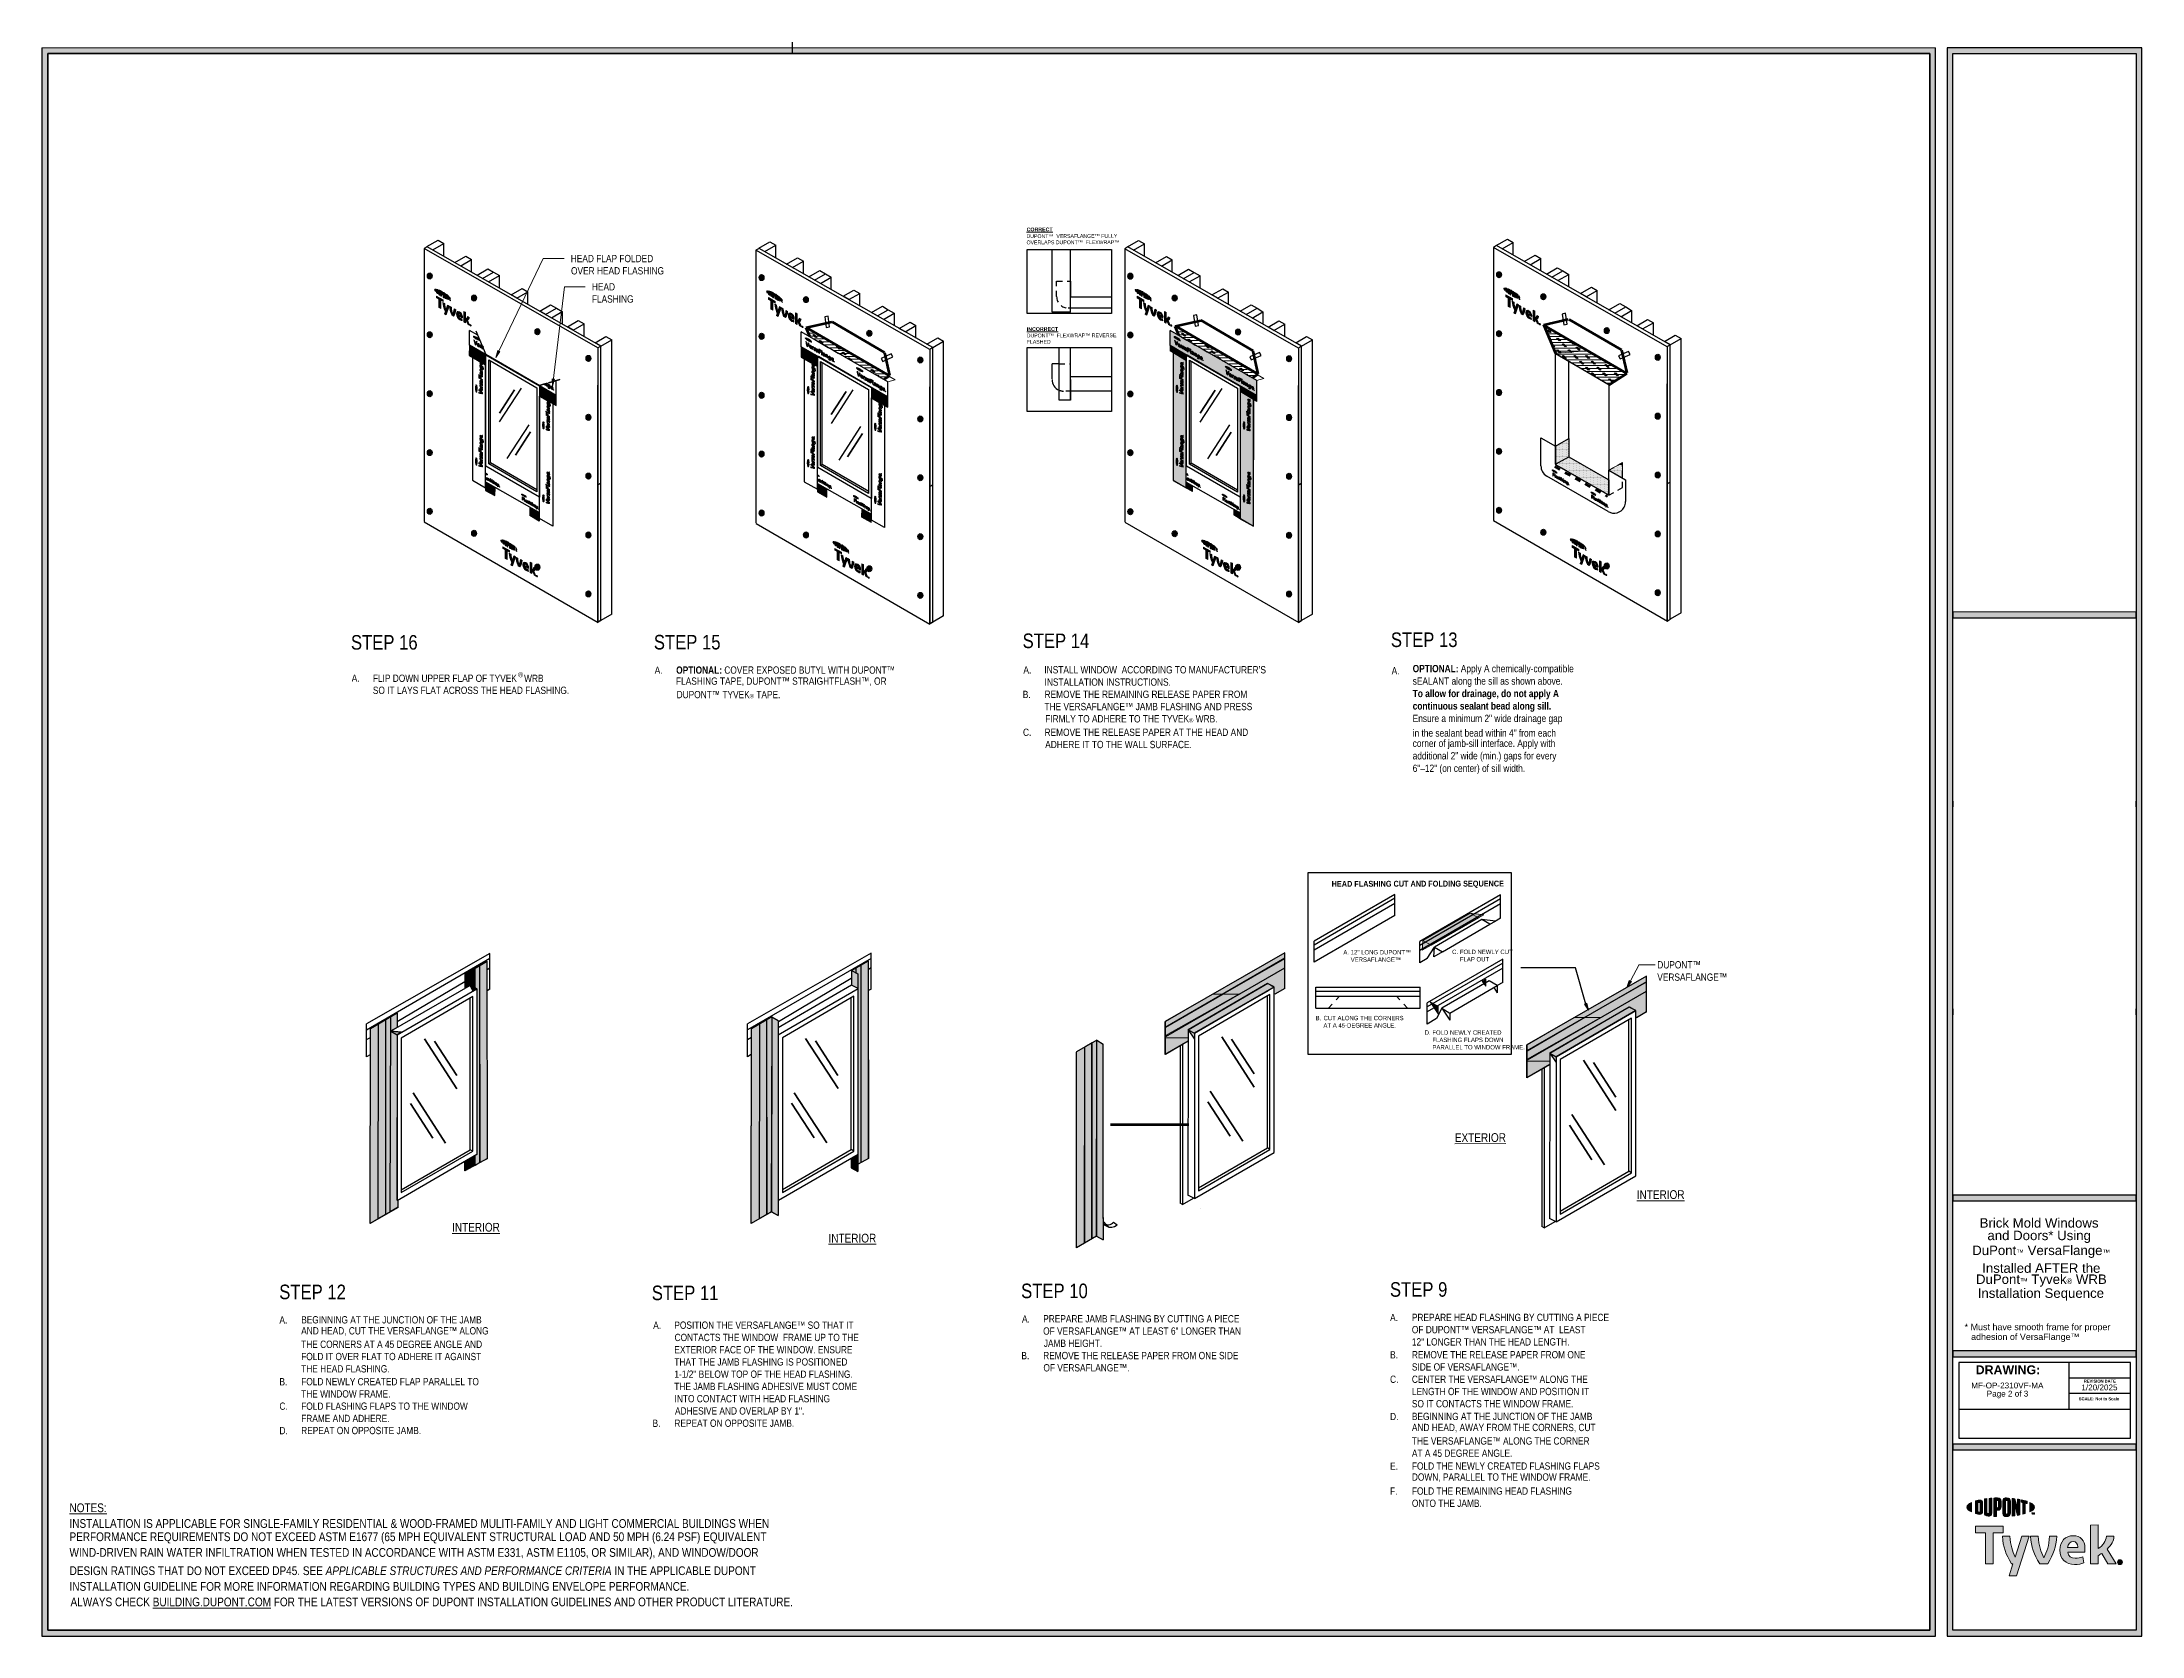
# Model space of a CAD drawing. Header units: inches. Extents: x -20.7 to 76.3, y -55.2 to 19.1.
# Drawn here: x -20.65 to 24.48, y -55.21 to -20.96 of the extents above; entities that cross this region are included whole.
import ezdxf

# ---------------------------------------------------------------- set-up
doc = ezdxf.new("R2010")
doc.units = ezdxf.units.IN
doc.header["$MEASUREMENT"] = 0
for name, pattern in [('AI-Linetype-0', [1.199738, 0.599869, -0.119974, 0.119974, -0.119974, 0.119974, -0.119974]), ('AI-Linetype-1', [1.199738, 0.599869, -0.119974, 0.119974, -0.119974, 0.119974, -0.119974]), ('AI-Linetype-10', [1.199738, 0.599869, -0.119974, 0.119974, -0.119974, 0.119974, -0.119974]), ('AI-Linetype-11', [1.199738, 0.599869, -0.119974, 0.119974, -0.119974, 0.119974, -0.119974]), ('AI-Linetype-2', [1.199738, 0.599869, -0.119974, 0.119974, -0.119974, 0.119974, -0.119974]), ('AI-Linetype-3', [1.199738, 0.599869, -0.119974, 0.119974, -0.119974, 0.119974, -0.119974]), ('AI-Linetype-4', [1.199738, 0.599869, -0.119974, 0.119974, -0.119974, 0.119974, -0.119974]), ('AI-Linetype-5', [1.199738, 0.599869, -0.119974, 0.119974, -0.119974, 0.119974, -0.119974]), ('AI-Linetype-51', [0.25, 0.125, -0.125]), ('AI-Linetype-52', [0.25, 0.125, -0.125]), ('AI-Linetype-53', [0.187557, 0.125038, -0.062519]), ('AI-Linetype-54', [0.187557, 0.125038, -0.062519]), ('AI-Linetype-55', [0.187557, 0.125038, -0.062519]), ('AI-Linetype-56', [0.187557, 0.125038, -0.062519]), ('AI-Linetype-57', [0.075023, 0.050015, -0.025008]), ('AI-Linetype-58', [0.075023, 0.050015, -0.025008]), ('AI-Linetype-59', [0.375113, 0.250075, -0.125038]), ('AI-Linetype-6', [1.199738, 0.599869, -0.119974, 0.119974, -0.119974, 0.119974, -0.119974]), ('AI-Linetype-60', [0.375113, 0.250075, -0.125038]), ('AI-Linetype-61', [0.187557, 0.125038, -0.062519]), ('AI-Linetype-62', [0.187557, 0.125038, -0.062519]), ('AI-Linetype-63', [0.187557, 0.125038, -0.062519]), ('AI-Linetype-64', [1.199738, 0.599869, -0.119974, 0.119974, -0.119974, 0.119974, -0.119974]), ('AI-Linetype-65', [1.199738, 0.599869, -0.119974, 0.119974, -0.119974, 0.119974, -0.119974]), ('AI-Linetype-66', [0.25, 0.125, -0.125]), ('AI-Linetype-7', [1.199738, 0.599869, -0.119974, 0.119974, -0.119974, 0.119974, -0.119974]), ('AI-Linetype-8', [1.199738, 0.599869, -0.119974, 0.119974, -0.119974, 0.119974, -0.119974]), ('AI-Linetype-9', [1.199738, 0.599869, -0.119974, 0.119974, -0.119974, 0.119974, -0.119974])]:
    doc.linetypes.add(name, pattern=pattern)
doc.layers.get('0').update_dxf_attribs({"lineweight": 0})
for name, color, linetype, lineweight in [('.ATI-HATCH', 7, 'Continuous', 0), ('.ATI-TEXT', 7, 'Continuous', 0), ('G-ANNO-TTLB', 7, 'Continuous', 0), ('LOGOS', 7, 'Continuous', 0), ('TYVEK', 7, 'Continuous', 0), ('wall scratch', 7, 'Continuous', 0)]:
    doc.layers.add(name, color=color, linetype=linetype, lineweight=lineweight)
pattern_1 = [(45, (0, 0), (-7.071, 7.071), [])]

msp = doc.modelspace()

# ---------------------------------------------------------------- texts
at = {"layer": '.ATI-TEXT', "char_height": 0.2, "attachment_point": 7}
for s, insert in [('\\C18;\\c0;\\FArial Narrow|b0|i0|c1;\\H0.312594;\\W1.000000;STEP 16', (-14.011, -34.024)), ('\\C18;\\c0;\\FArial Narrow|b0|i0|c1;\\H0.312500;\\W1.000000;STEP 15', (-7.502, -34.02)), ('\\C18;\\c0;\\FArial Narrow|b0|i0|c1;\\H0.312500;\\W1.000000;STEP 14', (0.422, -33.991)), ('\\C18;\\c0;\\FArial Narrow|b0|i0|c1;\\H0.312500;\\W1.000000;STEP 13', (8.335, -33.968)), ('\\C18;\\c0;\\FArial Narrow|b0|i0|c1;\\H0.156250;\\W1.000000;A.', (-7.484, -34.539)), ('\\C18;\\c0;\\FArial Narrow Bold|b1|i0|c1;\\H0.156250;\\W1.000000;OPTIONAL:\\FArial Narrow|b0|i0|c1; COVER EXPOSED BUTYL WITH DUPONT™', (-7.022, -34.539)), ('\\C18;\\c0;\\FArial Narrow|b0|i0|c1;\\H0.156250;\\W1.000000;FLASHING TAPE, DUPONT™ STRAIGHTFLASH™, OR ', (-7.026, -34.803)), ('\\C18;\\c0;\\FArial Narrow|b0|i0|c1;\\H0.156250;\\W1.000000;DUPONT™ TYVEK\\H0.091094;®\\H0.156250; TAPE.', (-7.013, -35.066)), ('\\C18;\\c0;\\FArial Narrow|b0|i0|c1;\\H0.312500;\\W1.000000;STEP 12', (-15.552, -47.981)), ('\\C18;\\c0;\\FArial Narrow|b0|i0|c1;\\H0.312500;\\W1.000000;STEP 11', (-7.546, -48.002)), ('\\C18;\\c0;\\FArial Narrow|b0|i0|c1;\\H0.312500;\\W1.000000;STEP 10', (0.39, -47.959)), ('\\C18;\\c0;\\FArial Narrow|b0|i0|c1;\\H0.312500;\\W1.000000;STEP 9', (8.315, -47.928)), ('\\C18;\\c0;\\FArial Narrow|b0|i0|c1;\\H0.156250;\\W1.000000;A.', (8.319, -48.448)), ('\\C18;\\c0;\\FArial Narrow|b0|i0|c1;\\H0.156250;\\W1.000000;OF DUPONT™ VERSAFLANGE™ AT  LEAST ', (8.787, -48.711)), ('\\C18;\\c0;\\FArial Narrow|b0|i0|c1;\\H0.156250;\\W1.000000;PREPARE HEAD FLASHING BY CUTTING A PIECE', (8.787, -48.448)), ('\\C18;\\c0;\\FArial Narrow|b0|i0|c1;\\H0.156250;\\W1.000000;B.', (8.318, -49.25)), ('\\C18;\\c0;\\FArial Narrow|b0|i0|c1;\\H0.156250;\\W1.000000;12" LONGER THAN THE HEAD LENGTH.', (8.787, -48.974)), ('\\C18;\\c0;\\FArial Narrow|b0|i0|c1;\\H0.156250;\\W1.000000;REMOVE THE RELEASE PAPER FROM ONE', (8.787, -49.25)), ('\\C18;\\c0;\\FArial Narrow|b0|i0|c1;\\H0.156250;\\W1.000000;C.', (8.318, -49.777)), ('\\C18;\\c0;\\FArial Narrow|b0|i0|c1;\\H0.156250;\\W1.000000;SIDE OF VERSAFLANGE™.', (8.787, -49.513)), ('\\C18;\\c0;\\FArial Narrow|b0|i0|c1;\\H0.156250;\\W1.000000;CENTER THE VERSAFLANGE™ ALONG THE', (8.787, -49.777)), ('\\C18;\\c0;\\FArial Narrow|b0|i0|c1;\\H0.156250;\\W1.000000;LENGTH OF THE WINDOW AND POSITION IT', (8.787, -50.04)), ('\\C18;\\c0;\\FArial Narrow|b0|i0|c1;\\H0.156250;\\W1.000000;D.', (8.318, -50.576)), ('\\C18;\\c0;\\FArial Narrow|b0|i0|c1;\\H0.156250;\\W1.000000;SO IT CONTACTS THE WINDOW FRAME.', (8.787, -50.303)), ('\\C18;\\c0;\\FArial Narrow|b0|i0|c1;\\H0.156250;\\W1.000000;BEGINNING AT THE JUNCTION OF THE JAMB', (8.787, -50.576)), ('\\C18;\\c0;\\FArial Narrow|b0|i0|c1;\\H0.156250;\\W1.000000;AND HEAD, AWAY FROM THE CORNERS, CUT', (8.787, -50.84)), ('\\C18;\\c0;\\FArial Narrow|b0|i0|c1;\\H0.156250;\\W1.000000;THE VERSAFLANGE™ ALONG THE CORNER', (8.787, -51.103)), ('\\C18;\\c0;\\FArial Narrow|b0|i0|c1;\\H0.156250;\\W1.000000;AT A 45 DEGREE ANGLE.', (8.787, -51.366)), ('\\C18;\\c0;\\FArial Narrow|b0|i0|c1;\\H0.156250;\\W1.000000;E.', (8.318, -51.642)), ('\\C18;\\c0;\\FArial Narrow|b0|i0|c1;\\H0.156250;\\W1.000000;FOLD THE NEWLY CREATED FLASHING FLAPS', (8.787, -51.642)), ('\\C18;\\c0;\\FArial Narrow|b0|i0|c1;\\H0.156250;\\W1.000000;DOWN, PARALLEL TO THE WINDOW FRAME.', (8.787, -51.905)), ('\\C18;\\c0;\\FArial Narrow|b0|i0|c1;\\H0.156250;\\W1.000000;F.', (8.318, -52.179)), ('\\C18;\\c0;\\FArial Narrow|b0|i0|c1;\\H0.156250;\\W1.000000;ONTO THE JAMB.', (8.787, -52.442)), ('\\C18;\\c0;\\FArial Narrow|b0|i0|c1;\\H0.156250;\\W1.000000;FOLD THE REMAINING HEAD FLASHING', (8.787, -52.179))]:
    msp.add_mtext(s, dxfattribs=dict(at, insert=insert))
at = {"layer": '.ATI-TEXT', "char_height": 0.2, "attachment_point": 7, "rotation": 0.1123}
for s, insert in [('\\L\\C18;\\c0;\\FArial Narrow|b0|i0|c1;\\H0.187500;\\W1.000002;EXTERIOR\\l', (9.71, -44.602)), ('\\L\\C18;\\c0;\\FArial Narrow|b0|i0|c1;\\H0.187500;\\W1.000002;INTERIOR\\l', (13.62, -45.827)), ('\\L\\C18;\\c0;\\FArial Narrow|b0|i0|c1;\\H0.187500;\\W1.000002;INTERIOR\\l', (-11.837, -46.529)), ('\\L\\C18;\\c0;\\FArial Narrow|b0|i0|c1;\\H0.187500;\\W1.000002;INTERIOR\\l', (-3.749, -46.763))]:
    msp.add_mtext(s, dxfattribs=dict(at, insert=insert))
at = {"char_height": 0.2, "attachment_point": 7}
for s, insert in [('\\C18;\\c0;\\FArial|b0|i0|c1;\\H0.203125;\\W1.000000;Brick Mold Windows ', (20.987, -46.442)), ('\\C18;\\c0;\\FArial|b0|i0|c1;\\H0.203125;\\W1.000000;DuPont\\H0.118422;™\\H0.203125; VersaFlange\\H0.118422;™', (20.827, -47.09)), ('\\C18;\\c0;\\FArial|b0|i0|c1;\\H0.203125;\\W1.000000;and Doors* Using ', (21.154, -46.769)), ('\\C18;\\c0;\\FArial|b0|i0|c1;\\H0.203125;\\W1.000000;Installed AFTER the', (21.042, -47.413)), ('\\C18;\\c0;\\FArial|b0|i0|c1;\\H0.203125;\\W1.000000;DuPont\\H0.118422;™\\H0.203125; Tyvek\\H0.118422;®\\H0.203125; WRB', (20.908, -47.71)), ('\\C18;\\c0;\\FArial|b0|i0|c1;\\H0.203125;\\W1.000000;Installation Sequence', (20.946, -48.009)), ('\\C18;\\c0;\\FArial|b0|i0|c1;\\H0.137667;\\W1.000000;* Must have smooth frame for proper  ', (20.664, -48.684)), ('\\C18;\\c0;\\FArial|b0|i0|c1;\\H0.137667;\\W1.000000;adhesion of VersaFlange™', (20.803, -48.895))]:
    msp.add_mtext(s, dxfattribs=dict(at, insert=insert))
at = {"layer": 'G-ANNO-TTLB', "char_height": 0.2, "attachment_point": 7}
for s, insert in [('\\C18;\\c0;\\FArial Bold|b1|i0|c1;\\H0.190267;\\W1.000000;DRAWING:', (20.902, -49.592)), ('\\C18;\\c0;\\FArial|b0|i0|c1;\\H0.125038;\\W1.000000;MF-OP-2310VF-MA', (20.806, -49.895)), ('\\C18;\\c0;\\FArial|b0|i0|c1;\\H0.125038;\\W1.000000;Page 2 of 3', (21.139, -50.107)), ('\\C18;\\c0;\\FArial Bold|b1|i0|c1;\\H0.063422;\\W1.000000;SCALE: Not to Scale', (23.118, -50.15)), ('\\C18;\\c0;\\FArial|b0|i0|c1;\\H0.125000;\\W1.000000;1/20/2025', (23.173, -49.937)), ('\\C18;\\c0;\\FArial Bold|b1|i0|c1;\\H0.063422;\\W1.000000;REVISION DATE', (23.225, -49.77))]:
    msp.add_mtext(s, dxfattribs=dict(at, insert=insert))
at = {"layer": 'TYVEK', "insert": (7.063, -39.151), "char_height": 0.2, "attachment_point": 7, "rotation": 0.1123}
msp.add_mtext('\\C18;\\c0;\\FArial Narrow Bold|b1|i0|c1;\\H0.125000;\\W1.000002;HEAD FLASHING CUT AND FOLDING SEQUENCE', dxfattribs=at)

# ---------------------------------------------------------------- blocks, each defined once
blk = doc.blocks.new('Block_16')
at = {"layer": 'G-ANNO-TTLB', "true_color": 0xe11b22, "transparency": 33554687}
h = blk.add_hatch(color=242, dxfattribs=at)
h.dxf.hatch_style = 2
edge = h.paths.add_edge_path()
edge.add_spline(control_points=[(20.711, -52.446), (20.711, -52.483), (20.747, -52.518), (20.81, -52.548), (20.81, -52.548), (20.81, -52.344), (20.81, -52.344), (20.747, -52.374), (20.711, -52.409), (20.711, -52.446)], knot_values=[0, 0, 0, 0, 1, 1, 1, 2, 2, 2, 3, 3, 3, 3], degree=3, periodic=0)
h = blk.add_hatch(color=242, dxfattribs=at)
h.dxf.hatch_style = 2
edge = h.paths.add_edge_path()
edge.add_spline(control_points=[(21, -52.529), (21, -52.544), (20.99, -52.55), (20.979, -52.55), (20.97, -52.55), (20.957, -52.546), (20.946, -52.543), (20.946, -52.543), (20.946, -52.349), (20.946, -52.349), (20.957, -52.346), (20.97, -52.343), (20.979, -52.343), (20.99, -52.343), (21, -52.348), (21, -52.364), (21, -52.364), (21, -52.529), (21, -52.529)], knot_values=[0, 0, 0, 0, 1, 1, 1, 2, 2, 2, 3, 3, 3, 4, 4, 4, 5, 5, 5, 6, 6, 6, 6], degree=3, periodic=0)
edge = h.paths.add_edge_path()
edge.add_spline(control_points=[(20.986, -52.292), (20.969, -52.292), (20.943, -52.297), (20.897, -52.311), (20.897, -52.311), (20.897, -52.581), (20.897, -52.581), (20.938, -52.593), (20.969, -52.6), (20.986, -52.6), (21.027, -52.6), (21.05, -52.576), (21.05, -52.536), (21.05, -52.536), (21.05, -52.357), (21.05, -52.357), (21.05, -52.317), (21.027, -52.292), (20.986, -52.292)], knot_values=[0, 0, 0, 0, 1, 1, 1, 2, 2, 2, 3, 3, 3, 4, 4, 4, 5, 5, 5, 6, 6, 6, 6], degree=3, periodic=0)
h = blk.add_hatch(color=242, dxfattribs=at)
h.dxf.hatch_style = 2
edge = h.paths.add_edge_path()
edge.add_spline(control_points=[(21.192, -52.56), (21.192, -52.576), (21.186, -52.586), (21.167, -52.584), (21.148, -52.581), (21.142, -52.573), (21.142, -52.555), (21.142, -52.555), (21.142, -52.261), (21.142, -52.261), (21.13, -52.263), (21.101, -52.267), (21.089, -52.268), (21.089, -52.268), (21.089, -52.565), (21.089, -52.565), (21.089, -52.612), (21.112, -52.631), (21.167, -52.637), (21.216, -52.643), (21.247, -52.618), (21.247, -52.565), (21.247, -52.565), (21.247, -52.252), (21.247, -52.252), (21.237, -52.252), (21.202, -52.255), (21.192, -52.256), (21.192, -52.256), (21.192, -52.56), (21.192, -52.56)], knot_values=[0, 0, 0, 0, 1, 1, 1, 2, 2, 2, 3, 3, 3, 4, 4, 4, 5, 5, 5, 6, 6, 6, 7, 7, 7, 8, 8, 8, 9, 9, 9, 10, 10, 10, 10], degree=3, periodic=0)
h = blk.add_hatch(color=242, dxfattribs=at)
h.dxf.hatch_style = 2
edge = h.paths.add_edge_path()
edge.add_spline(control_points=[(21.394, -52.432), (21.394, -52.449), (21.388, -52.457), (21.365, -52.457), (21.365, -52.457), (21.346, -52.457), (21.346, -52.457), (21.346, -52.457), (21.346, -52.301), (21.346, -52.301), (21.354, -52.301), (21.359, -52.301), (21.364, -52.301), (21.389, -52.301), (21.394, -52.31), (21.394, -52.327), (21.394, -52.327), (21.394, -52.432), (21.394, -52.432)], knot_values=[0, 0, 0, 0, 1, 1, 1, 2, 2, 2, 3, 3, 3, 4, 4, 4, 5, 5, 5, 6, 6, 6, 6], degree=3, periodic=0)
edge = h.paths.add_edge_path()
edge.add_spline(control_points=[(21.368, -52.246), (21.358, -52.246), (21.323, -52.247), (21.29, -52.249), (21.29, -52.249), (21.29, -52.644), (21.29, -52.644), (21.301, -52.644), (21.33, -52.646), (21.346, -52.646), (21.346, -52.646), (21.346, -52.512), (21.346, -52.512), (21.346, -52.512), (21.368, -52.512), (21.368, -52.512), (21.426, -52.512), (21.45, -52.486), (21.45, -52.436), (21.45, -52.436), (21.45, -52.319), (21.45, -52.319), (21.45, -52.27), (21.423, -52.246), (21.368, -52.246)], knot_values=[0, 0, 0, 0, 1, 1, 1, 2, 2, 2, 3, 3, 3, 4, 4, 4, 5, 5, 5, 6, 6, 6, 7, 7, 7, 8, 8, 8, 8], degree=3, periodic=0)
h = blk.add_hatch(color=242, dxfattribs=at)
h.dxf.hatch_style = 2
edge = h.paths.add_edge_path()
edge.add_spline(control_points=[(21.592, -52.569), (21.592, -52.585), (21.587, -52.593), (21.567, -52.594), (21.547, -52.594), (21.541, -52.586), (21.541, -52.569), (21.541, -52.569), (21.541, -52.323), (21.541, -52.323), (21.541, -52.307), (21.547, -52.298), (21.567, -52.299), (21.587, -52.299), (21.592, -52.308), (21.592, -52.323), (21.592, -52.323), (21.592, -52.569), (21.592, -52.569)], knot_values=[0, 0, 0, 0, 1, 1, 1, 2, 2, 2, 3, 3, 3, 4, 4, 4, 5, 5, 5, 6, 6, 6, 6], degree=3, periodic=0)
edge = h.paths.add_edge_path()
edge.add_spline(control_points=[(21.567, -52.244), (21.516, -52.241), (21.485, -52.264), (21.485, -52.316), (21.485, -52.316), (21.485, -52.574), (21.485, -52.574), (21.485, -52.629), (21.513, -52.652), (21.567, -52.649), (21.62, -52.647), (21.648, -52.627), (21.648, -52.568), (21.648, -52.568), (21.648, -52.322), (21.648, -52.322), (21.648, -52.266), (21.623, -52.246), (21.567, -52.244)], knot_values=[0, 0, 0, 0, 1, 1, 1, 2, 2, 2, 3, 3, 3, 4, 4, 4, 5, 5, 5, 6, 6, 6, 6], degree=3, periodic=0)
h = blk.add_hatch(color=242, dxfattribs=at)
h.dxf.hatch_style = 2
edge = h.paths.add_edge_path()
edge.add_spline(control_points=[(21.802, -52.463), (21.802, -52.463), (21.74, -52.263), (21.74, -52.263), (21.724, -52.26), (21.703, -52.258), (21.688, -52.257), (21.688, -52.257), (21.688, -52.636), (21.688, -52.636), (21.699, -52.635), (21.727, -52.632), (21.741, -52.63), (21.741, -52.63), (21.737, -52.406), (21.737, -52.406), (21.737, -52.406), (21.802, -52.621), (21.802, -52.621), (21.816, -52.619), (21.836, -52.615), (21.849, -52.613), (21.849, -52.613), (21.849, -52.28), (21.849, -52.28), (21.835, -52.277), (21.81, -52.273), (21.798, -52.271), (21.798, -52.271), (21.802, -52.463), (21.802, -52.463)], knot_values=[0, 0, 0, 0, 1, 1, 1, 2, 2, 2, 3, 3, 3, 4, 4, 4, 5, 5, 5, 6, 6, 6, 7, 7, 7, 8, 8, 8, 9, 9, 9, 10, 10, 10, 10], degree=3, periodic=0)
h = blk.add_hatch(color=242, dxfattribs=at)
h.dxf.hatch_style = 2
edge = h.paths.add_edge_path()
edge.add_spline(control_points=[(21.877, -52.338), (21.891, -52.34), (21.904, -52.343), (21.917, -52.346), (21.917, -52.346), (21.917, -52.598), (21.917, -52.598), (21.929, -52.595), (21.952, -52.589), (21.967, -52.585), (21.967, -52.585), (21.967, -52.358), (21.967, -52.358), (21.981, -52.362), (21.995, -52.365), (22.007, -52.369), (22.007, -52.369), (22.007, -52.32), (22.007, -52.32), (21.968, -52.307), (21.926, -52.296), (21.877, -52.285), (21.877, -52.285), (21.877, -52.338), (21.877, -52.338)], knot_values=[0, 0, 0, 0, 1, 1, 1, 2, 2, 2, 3, 3, 3, 4, 4, 4, 5, 5, 5, 6, 6, 6, 7, 7, 7, 8, 8, 8, 8], degree=3, periodic=0)
h = blk.add_hatch(color=242, dxfattribs=at)
h.dxf.hatch_style = 2
edge = h.paths.add_edge_path()
edge.add_spline(control_points=[(22.166, -52.446), (22.166, -52.483), (22.13, -52.518), (22.067, -52.548), (22.067, -52.548), (22.067, -52.344), (22.067, -52.344), (22.13, -52.374), (22.166, -52.409), (22.166, -52.446)], knot_values=[0, 0, 0, 0, 1, 1, 1, 2, 2, 2, 3, 3, 3, 3], degree=3, periodic=0)
h = blk.add_hatch(color=242, dxfattribs=at)
h.dxf.hatch_style = 2
edge = h.paths.add_edge_path()
edge.add_spline(control_points=[(22.137, -52.568), (22.137, -52.568), (22.143, -52.568), (22.143, -52.568), (22.143, -52.568), (22.152, -52.582), (22.152, -52.582), (22.152, -52.582), (22.161, -52.568), (22.161, -52.568), (22.161, -52.568), (22.166, -52.568), (22.166, -52.568), (22.166, -52.568), (22.166, -52.597), (22.166, -52.597), (22.166, -52.597), (22.161, -52.597), (22.161, -52.597), (22.161, -52.597), (22.161, -52.577), (22.161, -52.577), (22.161, -52.577), (22.152, -52.591), (22.152, -52.591), (22.152, -52.591), (22.151, -52.591), (22.151, -52.591), (22.151, -52.591), (22.142, -52.577), (22.142, -52.577), (22.142, -52.577), (22.142, -52.597), (22.142, -52.597), (22.142, -52.597), (22.137, -52.597), (22.137, -52.597), (22.137, -52.597), (22.137, -52.568), (22.137, -52.568)], knot_values=[0, 0, 0, 0, 1, 1, 1, 2, 2, 2, 3, 3, 3, 4, 4, 4, 5, 5, 5, 6, 6, 6, 7, 7, 7, 8, 8, 8, 9, 9, 9, 10, 10, 10, 11, 11, 11, 12, 12, 12, 13, 13, 13, 13], degree=3, periodic=0)
edge = h.paths.add_edge_path()
edge.add_spline(control_points=[(22.116, -52.573), (22.116, -52.573), (22.107, -52.573), (22.107, -52.573), (22.107, -52.573), (22.107, -52.568), (22.107, -52.568), (22.107, -52.568), (22.131, -52.568), (22.131, -52.568), (22.131, -52.568), (22.131, -52.573), (22.131, -52.573), (22.131, -52.573), (22.121, -52.573), (22.121, -52.573), (22.121, -52.573), (22.121, -52.597), (22.121, -52.597), (22.121, -52.597), (22.116, -52.597), (22.116, -52.597), (22.116, -52.597), (22.116, -52.573), (22.116, -52.573)], knot_values=[0, 0, 0, 0, 1, 1, 1, 2, 2, 2, 3, 3, 3, 4, 4, 4, 5, 5, 5, 6, 6, 6, 7, 7, 7, 8, 8, 8, 8], degree=3, periodic=0)
at = {"layer": 'G-ANNO-TTLB'}
for points, knots in [([(20.711, -52.446), (20.711, -52.483), (20.747, -52.518), (20.81, -52.548), (20.81, -52.548), (20.81, -52.344), (20.81, -52.344), (20.747, -52.374), (20.711, -52.409), (20.711, -52.446)], [0, 0, 0, 0, 1, 1, 1, 2, 2, 2, 3, 3, 3, 3]), ([(20.986, -52.292), (20.969, -52.292), (20.943, -52.297), (20.897, -52.311), (20.897, -52.311), (20.897, -52.581), (20.897, -52.581), (20.938, -52.593), (20.969, -52.6), (20.986, -52.6), (21.027, -52.6), (21.05, -52.576), (21.05, -52.536), (21.05, -52.536), (21.05, -52.357), (21.05, -52.357), (21.05, -52.317), (21.027, -52.292), (20.986, -52.292)], [0, 0, 0, 0, 1, 1, 1, 2, 2, 2, 3, 3, 3, 4, 4, 4, 5, 5, 5, 6, 6, 6, 6]), ([(21, -52.529), (21, -52.544), (20.99, -52.55), (20.979, -52.55), (20.97, -52.55), (20.957, -52.546), (20.946, -52.543), (20.946, -52.543), (20.946, -52.349), (20.946, -52.349), (20.957, -52.346), (20.97, -52.343), (20.979, -52.343), (20.99, -52.343), (21, -52.348), (21, -52.364), (21, -52.364), (21, -52.529), (21, -52.529)], [0, 0, 0, 0, 1, 1, 1, 2, 2, 2, 3, 3, 3, 4, 4, 4, 5, 5, 5, 6, 6, 6, 6]), ([(21.192, -52.56), (21.192, -52.576), (21.186, -52.586), (21.167, -52.584), (21.148, -52.581), (21.142, -52.573), (21.142, -52.555), (21.142, -52.555), (21.142, -52.261), (21.142, -52.261), (21.13, -52.263), (21.101, -52.267), (21.089, -52.268), (21.089, -52.268), (21.089, -52.565), (21.089, -52.565), (21.089, -52.612), (21.112, -52.631), (21.167, -52.637), (21.216, -52.643), (21.247, -52.618), (21.247, -52.565), (21.247, -52.565), (21.247, -52.252), (21.247, -52.252), (21.237, -52.252), (21.202, -52.255), (21.192, -52.256), (21.192, -52.256), (21.192, -52.56), (21.192, -52.56)], [0, 0, 0, 0, 1, 1, 1, 2, 2, 2, 3, 3, 3, 4, 4, 4, 5, 5, 5, 6, 6, 6, 7, 7, 7, 8, 8, 8, 9, 9, 9, 10, 10, 10, 10]), ([(21.368, -52.246), (21.358, -52.246), (21.323, -52.247), (21.29, -52.249), (21.29, -52.249), (21.29, -52.644), (21.29, -52.644), (21.301, -52.644), (21.33, -52.646), (21.346, -52.646), (21.346, -52.646), (21.346, -52.512), (21.346, -52.512), (21.346, -52.512), (21.368, -52.512), (21.368, -52.512), (21.426, -52.512), (21.45, -52.486), (21.45, -52.436), (21.45, -52.436), (21.45, -52.319), (21.45, -52.319), (21.45, -52.27), (21.423, -52.246), (21.368, -52.246)], [0, 0, 0, 0, 1, 1, 1, 2, 2, 2, 3, 3, 3, 4, 4, 4, 5, 5, 5, 6, 6, 6, 7, 7, 7, 8, 8, 8, 8]), ([(21.394, -52.432), (21.394, -52.449), (21.388, -52.457), (21.365, -52.457), (21.365, -52.457), (21.346, -52.457), (21.346, -52.457), (21.346, -52.457), (21.346, -52.301), (21.346, -52.301), (21.354, -52.301), (21.359, -52.301), (21.364, -52.301), (21.389, -52.301), (21.394, -52.31), (21.394, -52.327), (21.394, -52.327), (21.394, -52.432), (21.394, -52.432)], [0, 0, 0, 0, 1, 1, 1, 2, 2, 2, 3, 3, 3, 4, 4, 4, 5, 5, 5, 6, 6, 6, 6]), ([(21.567, -52.244), (21.516, -52.241), (21.485, -52.264), (21.485, -52.316), (21.485, -52.316), (21.485, -52.574), (21.485, -52.574), (21.485, -52.629), (21.513, -52.652), (21.567, -52.649), (21.62, -52.647), (21.648, -52.627), (21.648, -52.568), (21.648, -52.568), (21.648, -52.322), (21.648, -52.322), (21.648, -52.266), (21.623, -52.246), (21.567, -52.244)], [0, 0, 0, 0, 1, 1, 1, 2, 2, 2, 3, 3, 3, 4, 4, 4, 5, 5, 5, 6, 6, 6, 6]), ([(21.592, -52.569), (21.592, -52.585), (21.587, -52.593), (21.567, -52.594), (21.547, -52.594), (21.541, -52.586), (21.541, -52.569), (21.541, -52.569), (21.541, -52.323), (21.541, -52.323), (21.541, -52.307), (21.547, -52.298), (21.567, -52.299), (21.587, -52.299), (21.592, -52.308), (21.592, -52.323), (21.592, -52.323), (21.592, -52.569), (21.592, -52.569)], [0, 0, 0, 0, 1, 1, 1, 2, 2, 2, 3, 3, 3, 4, 4, 4, 5, 5, 5, 6, 6, 6, 6]), ([(21.802, -52.463), (21.802, -52.463), (21.74, -52.263), (21.74, -52.263), (21.724, -52.26), (21.703, -52.258), (21.688, -52.257), (21.688, -52.257), (21.688, -52.636), (21.688, -52.636), (21.699, -52.635), (21.727, -52.632), (21.741, -52.63), (21.741, -52.63), (21.737, -52.406), (21.737, -52.406), (21.737, -52.406), (21.802, -52.621), (21.802, -52.621), (21.816, -52.619), (21.836, -52.615), (21.849, -52.613), (21.849, -52.613), (21.849, -52.28), (21.849, -52.28), (21.835, -52.277), (21.81, -52.273), (21.798, -52.271), (21.798, -52.271), (21.802, -52.463), (21.802, -52.463)], [0, 0, 0, 0, 1, 1, 1, 2, 2, 2, 3, 3, 3, 4, 4, 4, 5, 5, 5, 6, 6, 6, 7, 7, 7, 8, 8, 8, 9, 9, 9, 10, 10, 10, 10]), ([(21.877, -52.338), (21.891, -52.34), (21.904, -52.343), (21.917, -52.346), (21.917, -52.346), (21.917, -52.598), (21.917, -52.598), (21.929, -52.595), (21.952, -52.589), (21.967, -52.585), (21.967, -52.585), (21.967, -52.358), (21.967, -52.358), (21.981, -52.362), (21.995, -52.365), (22.007, -52.369), (22.007, -52.369), (22.007, -52.32), (22.007, -52.32), (21.968, -52.307), (21.926, -52.296), (21.877, -52.285), (21.877, -52.285), (21.877, -52.338), (21.877, -52.338)], [0, 0, 0, 0, 1, 1, 1, 2, 2, 2, 3, 3, 3, 4, 4, 4, 5, 5, 5, 6, 6, 6, 7, 7, 7, 8, 8, 8, 8]), ([(22.166, -52.446), (22.166, -52.483), (22.13, -52.518), (22.067, -52.548), (22.067, -52.548), (22.067, -52.344), (22.067, -52.344), (22.13, -52.374), (22.166, -52.409), (22.166, -52.446)], [0, 0, 0, 0, 1, 1, 1, 2, 2, 2, 3, 3, 3, 3]), ([(22.116, -52.573), (22.116, -52.573), (22.107, -52.573), (22.107, -52.573), (22.107, -52.573), (22.107, -52.568), (22.107, -52.568), (22.107, -52.568), (22.131, -52.568), (22.131, -52.568), (22.131, -52.568), (22.131, -52.573), (22.131, -52.573), (22.131, -52.573), (22.121, -52.573), (22.121, -52.573), (22.121, -52.573), (22.121, -52.597), (22.121, -52.597), (22.121, -52.597), (22.116, -52.597), (22.116, -52.597), (22.116, -52.597), (22.116, -52.573), (22.116, -52.573)], [0, 0, 0, 0, 1, 1, 1, 2, 2, 2, 3, 3, 3, 4, 4, 4, 5, 5, 5, 6, 6, 6, 7, 7, 7, 8, 8, 8, 8]), ([(22.137, -52.568), (22.137, -52.568), (22.143, -52.568), (22.143, -52.568), (22.143, -52.568), (22.152, -52.582), (22.152, -52.582), (22.152, -52.582), (22.161, -52.568), (22.161, -52.568), (22.161, -52.568), (22.166, -52.568), (22.166, -52.568), (22.166, -52.568), (22.166, -52.597), (22.166, -52.597), (22.166, -52.597), (22.161, -52.597), (22.161, -52.597), (22.161, -52.597), (22.161, -52.577), (22.161, -52.577), (22.161, -52.577), (22.152, -52.591), (22.152, -52.591), (22.152, -52.591), (22.151, -52.591), (22.151, -52.591), (22.151, -52.591), (22.142, -52.577), (22.142, -52.577), (22.142, -52.577), (22.142, -52.597), (22.142, -52.597), (22.142, -52.597), (22.137, -52.597), (22.137, -52.597), (22.137, -52.597), (22.137, -52.568), (22.137, -52.568)], [0, 0, 0, 0, 1, 1, 1, 2, 2, 2, 3, 3, 3, 4, 4, 4, 5, 5, 5, 6, 6, 6, 7, 7, 7, 8, 8, 8, 9, 9, 9, 10, 10, 10, 11, 11, 11, 12, 12, 12, 13, 13, 13, 13])]:
    blk.add_open_spline(points, degree=3, knots=knots, dxfattribs=at)
blk = doc.blocks.new('Block_20')
at = {"layer": 'G-ANNO-TTLB', "true_color": 0x17477e, "transparency": 33554687}
h = blk.add_hatch(color=156, dxfattribs=at)
h.dxf.hatch_style = 2
h.paths.add_polyline_path([(21.495, -52.852), (20.897, -52.852), (20.897, -52.994), (21.113, -52.994), (21.113, -53.664), (21.279, -53.664), (21.279, -52.994), (21.495, -52.994)])
h = blk.add_hatch(color=156, dxfattribs=at)
h.dxf.hatch_style = 2
edge = h.paths.add_edge_path()
edge.add_spline(control_points=[(22.488, -53.072), (22.478, -53.27), (22.434, -53.405), (22.365, -53.536), (22.299, -53.405), (22.256, -53.27), (22.243, -53.072), (22.243, -53.072), (22.082, -53.072), (22.082, -53.072), (22.099, -53.305), (22.152, -53.454), (22.277, -53.664), (22.277, -53.664), (22.454, -53.664), (22.454, -53.664), (22.575, -53.454), (22.625, -53.305), (22.648, -53.072), (22.648, -53.072), (22.488, -53.072), (22.488, -53.072)], knot_values=[0, 0, 0, 0, 1, 1, 1, 2, 2, 2, 3, 3, 3, 4, 4, 4, 5, 5, 5, 6, 6, 6, 7, 7, 7, 7], degree=3, periodic=0)
h = blk.add_hatch(color=156, dxfattribs=at)
h.dxf.hatch_style = 2
edge = h.paths.add_edge_path()
edge.add_spline(control_points=[(22.877, -53.312), (22.877, -53.312), (23.097, -53.312), (23.097, -53.312), (23.097, -53.312), (23.097, -53.298), (23.097, -53.298), (23.097, -53.233), (23.062, -53.185), (22.998, -53.185), (22.931, -53.185), (22.887, -53.233), (22.877, -53.312)], knot_values=[0, 0, 0, 0, 1, 1, 1, 2, 2, 2, 3, 3, 3, 4, 4, 4, 4], degree=3, periodic=0)
edge = h.paths.add_edge_path()
edge.add_spline(control_points=[(23.228, -53.639), (23.177, -53.662), (23.102, -53.678), (23.025, -53.678), (22.838, -53.678), (22.711, -53.56), (22.711, -53.367), (22.711, -53.183), (22.828, -53.058), (22.998, -53.058), (23.15, -53.058), (23.25, -53.166), (23.25, -53.321), (23.25, -53.356), (23.248, -53.386), (23.246, -53.409), (23.246, -53.409), (22.879, -53.409), (22.879, -53.409), (22.894, -53.502), (22.949, -53.544), (23.041, -53.544), (23.098, -53.544), (23.153, -53.531), (23.203, -53.51), (23.203, -53.51), (23.228, -53.639), (23.228, -53.639)], knot_values=[0, 0, 0, 0, 1, 1, 1, 2, 2, 2, 3, 3, 3, 4, 4, 4, 5, 5, 5, 6, 6, 6, 7, 7, 7, 8, 8, 8, 9, 9, 9, 9], degree=3, periodic=0)
h = blk.add_hatch(color=156, dxfattribs=at)
h.dxf.hatch_style = 2
edge = h.paths.add_edge_path()
edge.add_spline(control_points=[(23.725, -53.348), (23.725, -53.348), (23.917, -53.664), (23.917, -53.664), (23.917, -53.664), (23.743, -53.664), (23.743, -53.664), (23.743, -53.664), (23.61, -53.438), (23.61, -53.438), (23.586, -53.456), (23.56, -53.473), (23.532, -53.49), (23.532, -53.49), (23.532, -53.664), (23.532, -53.664), (23.532, -53.664), (23.372, -53.664), (23.372, -53.664), (23.372, -53.664), (23.372, -52.833), (23.372, -52.833), (23.372, -52.833), (23.532, -52.825), (23.532, -52.825), (23.532, -52.825), (23.532, -53.336), (23.532, -53.336), (23.641, -53.265), (23.695, -53.184), (23.713, -53.072), (23.713, -53.072), (23.872, -53.072), (23.872, -53.072), (23.869, -53.171), (23.818, -53.261), (23.725, -53.348)], knot_values=[0, 0, 0, 0, 1, 1, 1, 2, 2, 2, 3, 3, 3, 4, 4, 4, 5, 5, 5, 6, 6, 6, 7, 7, 7, 8, 8, 8, 9, 9, 9, 10, 10, 10, 11, 11, 11, 12, 12, 12, 12], degree=3, periodic=0)
at = {"layer": 'G-ANNO-TTLB'}
blk.add_lwpolyline([(21.495, -52.852), (20.897, -52.852), (20.897, -52.994), (21.113, -52.994), (21.113, -53.664), (21.279, -53.664), (21.279, -52.994), (21.495, -52.994)], close=True, dxfattribs=at)
for points, knots in [([(22.488, -53.072), (22.478, -53.27), (22.434, -53.405), (22.365, -53.536), (22.299, -53.405), (22.256, -53.27), (22.243, -53.072), (22.243, -53.072), (22.082, -53.072), (22.082, -53.072), (22.099, -53.305), (22.152, -53.454), (22.277, -53.664), (22.277, -53.664), (22.454, -53.664), (22.454, -53.664), (22.575, -53.454), (22.625, -53.305), (22.648, -53.072), (22.648, -53.072), (22.488, -53.072), (22.488, -53.072)], [0, 0, 0, 0, 1, 1, 1, 2, 2, 2, 3, 3, 3, 4, 4, 4, 5, 5, 5, 6, 6, 6, 7, 7, 7, 7]), ([(23.228, -53.639), (23.177, -53.662), (23.102, -53.678), (23.025, -53.678), (22.838, -53.678), (22.711, -53.56), (22.711, -53.367), (22.711, -53.183), (22.828, -53.058), (22.998, -53.058), (23.15, -53.058), (23.25, -53.166), (23.25, -53.321), (23.25, -53.356), (23.248, -53.386), (23.246, -53.409), (23.246, -53.409), (22.879, -53.409), (22.879, -53.409), (22.894, -53.502), (22.949, -53.544), (23.041, -53.544), (23.098, -53.544), (23.153, -53.531), (23.203, -53.51), (23.203, -53.51), (23.228, -53.639), (23.228, -53.639)], [0, 0, 0, 0, 1, 1, 1, 2, 2, 2, 3, 3, 3, 4, 4, 4, 5, 5, 5, 6, 6, 6, 7, 7, 7, 8, 8, 8, 9, 9, 9, 9]), ([(22.877, -53.312), (22.877, -53.312), (23.097, -53.312), (23.097, -53.312), (23.097, -53.312), (23.097, -53.298), (23.097, -53.298), (23.097, -53.233), (23.062, -53.185), (22.998, -53.185), (22.931, -53.185), (22.887, -53.233), (22.877, -53.312)], [0, 0, 0, 0, 1, 1, 1, 2, 2, 2, 3, 3, 3, 4, 4, 4, 4]), ([(23.725, -53.348), (23.725, -53.348), (23.917, -53.664), (23.917, -53.664), (23.917, -53.664), (23.743, -53.664), (23.743, -53.664), (23.743, -53.664), (23.61, -53.438), (23.61, -53.438), (23.586, -53.456), (23.56, -53.473), (23.532, -53.49), (23.532, -53.49), (23.532, -53.664), (23.532, -53.664), (23.532, -53.664), (23.372, -53.664), (23.372, -53.664), (23.372, -53.664), (23.372, -52.833), (23.372, -52.833), (23.372, -52.833), (23.532, -52.825), (23.532, -52.825), (23.532, -52.825), (23.532, -53.336), (23.532, -53.336), (23.641, -53.265), (23.695, -53.184), (23.713, -53.072), (23.713, -53.072), (23.872, -53.072), (23.872, -53.072), (23.869, -53.171), (23.818, -53.261), (23.725, -53.348)], [0, 0, 0, 0, 1, 1, 1, 2, 2, 2, 3, 3, 3, 4, 4, 4, 5, 5, 5, 6, 6, 6, 7, 7, 7, 8, 8, 8, 9, 9, 9, 10, 10, 10, 11, 11, 11, 12, 12, 12, 12])]:
    blk.add_open_spline(points, degree=3, knots=knots, dxfattribs=at)
blk = doc.blocks.new('Block_19')
at = {"layer": 'G-ANNO-TTLB', "true_color": 0x17477e, "transparency": 33554687}
h = blk.add_hatch(color=156, dxfattribs=at)
h.dxf.hatch_style = 2
edge = h.paths.add_edge_path()
edge.add_spline(control_points=[(21.893, -53.072), (21.893, -53.072), (21.75, -53.518), (21.75, -53.518), (21.689, -53.392), (21.649, -53.261), (21.637, -53.072), (21.637, -53.072), (21.475, -53.072), (21.475, -53.072), (21.493, -53.305), (21.545, -53.454), (21.67, -53.664), (21.67, -53.664), (21.703, -53.664), (21.703, -53.664), (21.703, -53.664), (21.62, -53.92), (21.62, -53.92), (21.62, -53.92), (21.781, -53.92), (21.781, -53.92), (21.781, -53.92), (22.054, -53.072), (22.054, -53.072), (22.054, -53.072), (21.893, -53.072), (21.893, -53.072)], knot_values=[0, 0, 0, 0, 1, 1, 1, 2, 2, 2, 3, 3, 3, 4, 4, 4, 5, 5, 5, 6, 6, 6, 7, 7, 7, 8, 8, 8, 9, 9, 9, 9], degree=3, periodic=0)
at = {"layer": 'G-ANNO-TTLB'}
blk.add_open_spline([(21.893, -53.072), (21.893, -53.072), (21.75, -53.518), (21.75, -53.518), (21.689, -53.392), (21.649, -53.261), (21.637, -53.072), (21.637, -53.072), (21.475, -53.072), (21.475, -53.072), (21.493, -53.305), (21.545, -53.454), (21.67, -53.664), (21.67, -53.664), (21.703, -53.664), (21.703, -53.664), (21.703, -53.664), (21.62, -53.92), (21.62, -53.92), (21.62, -53.92), (21.781, -53.92), (21.781, -53.92), (21.781, -53.92), (22.054, -53.072), (22.054, -53.072), (22.054, -53.072), (21.893, -53.072), (21.893, -53.072)], degree=3, knots=[0, 0, 0, 0, 1, 1, 1, 2, 2, 2, 3, 3, 3, 4, 4, 4, 5, 5, 5, 6, 6, 6, 7, 7, 7, 8, 8, 8, 9, 9, 9, 9], dxfattribs=at)
blk.add_blockref('Block_20', (0, 0), dxfattribs=at)
blk = doc.blocks.new('Block_21')
at = {"layer": 'G-ANNO-TTLB', "true_color": 0x17477e, "transparency": 33554687}
h = blk.add_hatch(color=156, dxfattribs=at)
h.dxf.hatch_style = 2
edge = h.paths.add_edge_path()
edge.add_spline(control_points=[(23.994, -53.61), (23.994, -53.61), (23.994, -53.625), (23.994, -53.625), (23.994, -53.625), (24.001, -53.625), (24.001, -53.625), (24.007, -53.625), (24.011, -53.623), (24.011, -53.617), (24.011, -53.612), (24.007, -53.61), (24.001, -53.61), (24.001, -53.61), (23.994, -53.61), (23.994, -53.61)], knot_values=[0, 0, 0, 0, 1, 1, 1, 2, 2, 2, 3, 3, 3, 4, 4, 4, 5, 5, 5, 5], degree=3, periodic=0)
edge = h.paths.add_edge_path()
edge.add_spline(control_points=[(23.983, -53.6), (23.983, -53.6), (24.001, -53.6), (24.001, -53.6), (24.015, -53.6), (24.022, -53.607), (24.022, -53.617), (24.022, -53.625), (24.018, -53.63), (24.012, -53.633), (24.015, -53.639), (24.019, -53.646), (24.025, -53.653), (24.025, -53.653), (24.012, -53.653), (24.012, -53.653), (24.007, -53.646), (24.003, -53.641), (24, -53.634), (24, -53.634), (23.994, -53.634), (23.994, -53.634), (23.994, -53.634), (23.994, -53.653), (23.994, -53.653), (23.994, -53.653), (23.983, -53.653), (23.983, -53.653), (23.983, -53.653), (23.983, -53.6), (23.983, -53.6)], knot_values=[0, 0, 0, 0, 1, 1, 1, 2, 2, 2, 3, 3, 3, 4, 4, 4, 5, 5, 5, 6, 6, 6, 7, 7, 7, 8, 8, 8, 9, 9, 9, 10, 10, 10, 10], degree=3, periodic=0)
edge = h.paths.add_edge_path()
edge.add_spline(control_points=[(24.001, -53.587), (23.976, -53.587), (23.962, -53.601), (23.962, -53.627), (23.962, -53.654), (23.976, -53.668), (24.001, -53.668), (24.027, -53.668), (24.041, -53.654), (24.041, -53.627), (24.041, -53.601), (24.027, -53.587), (24.001, -53.587)], knot_values=[0, 0, 0, 0, 1, 1, 1, 2, 2, 2, 3, 3, 3, 4, 4, 4, 4], degree=3, periodic=0)
edge = h.paths.add_edge_path()
edge.add_spline(control_points=[(24.001, -53.576), (24.033, -53.576), (24.053, -53.596), (24.053, -53.627), (24.053, -53.659), (24.032, -53.678), (24.001, -53.678), (23.97, -53.678), (23.95, -53.659), (23.95, -53.627), (23.95, -53.596), (23.97, -53.576), (24.001, -53.576)], knot_values=[0, 0, 0, 0, 1, 1, 1, 2, 2, 2, 3, 3, 3, 4, 4, 4, 4], degree=3, periodic=0)
at = {"layer": 'G-ANNO-TTLB'}
for points, knots in [([(24.001, -53.576), (24.033, -53.576), (24.053, -53.596), (24.053, -53.627), (24.053, -53.659), (24.032, -53.678), (24.001, -53.678), (23.97, -53.678), (23.95, -53.659), (23.95, -53.627), (23.95, -53.596), (23.97, -53.576), (24.001, -53.576)], [0, 0, 0, 0, 1, 1, 1, 2, 2, 2, 3, 3, 3, 4, 4, 4, 4]), ([(24.001, -53.587), (23.976, -53.587), (23.962, -53.601), (23.962, -53.627), (23.962, -53.654), (23.976, -53.668), (24.001, -53.668), (24.027, -53.668), (24.041, -53.654), (24.041, -53.627), (24.041, -53.601), (24.027, -53.587), (24.001, -53.587)], [0, 0, 0, 0, 1, 1, 1, 2, 2, 2, 3, 3, 3, 4, 4, 4, 4]), ([(23.983, -53.6), (23.983, -53.6), (24.001, -53.6), (24.001, -53.6), (24.015, -53.6), (24.022, -53.607), (24.022, -53.617), (24.022, -53.625), (24.018, -53.63), (24.012, -53.633), (24.015, -53.639), (24.019, -53.646), (24.025, -53.653), (24.025, -53.653), (24.012, -53.653), (24.012, -53.653), (24.007, -53.646), (24.003, -53.641), (24, -53.634), (24, -53.634), (23.994, -53.634), (23.994, -53.634), (23.994, -53.634), (23.994, -53.653), (23.994, -53.653), (23.994, -53.653), (23.983, -53.653), (23.983, -53.653), (23.983, -53.653), (23.983, -53.6), (23.983, -53.6)], [0, 0, 0, 0, 1, 1, 1, 2, 2, 2, 3, 3, 3, 4, 4, 4, 5, 5, 5, 6, 6, 6, 7, 7, 7, 8, 8, 8, 9, 9, 9, 10, 10, 10, 10]), ([(23.994, -53.61), (23.994, -53.61), (23.994, -53.625), (23.994, -53.625), (23.994, -53.625), (24.001, -53.625), (24.001, -53.625), (24.007, -53.625), (24.011, -53.623), (24.011, -53.617), (24.011, -53.612), (24.007, -53.61), (24.001, -53.61), (24.001, -53.61), (23.994, -53.61), (23.994, -53.61)], [0, 0, 0, 0, 1, 1, 1, 2, 2, 2, 3, 3, 3, 4, 4, 4, 5, 5, 5, 5])]:
    blk.add_open_spline(points, degree=3, knots=knots, dxfattribs=at)
blk = doc.blocks.new('Block_18')
at = {"layer": 'G-ANNO-TTLB'}
for name in ['Block_19', 'Block_21']:
    blk.add_blockref(name, (0, 0), dxfattribs=at)
blk = doc.blocks.new('Block_17')
at = {"layer": 'G-ANNO-TTLB'}
blk.add_blockref('Block_18', (0, 0), dxfattribs=at)
blk = doc.blocks.new('Block_15')
at = {"layer": 'G-ANNO-TTLB'}
for name in ['Block_16', 'Block_17']:
    blk.add_blockref(name, (0, 0), dxfattribs=at)
blk = doc.blocks.new('Block_36')
at = {"layer": 'TYVEK', "color": 3, "lineweight": 25, "true_color": 0x00ff00}
for points in [[(13.457, -41.699)], [(11.745, -42.689)]]:
    blk.add_lwpolyline(points, dxfattribs=at)
blk = doc.blocks.new('Block_37')
at = {"layer": 'TYVEK', "color": 3, "lineweight": 25, "true_color": 0x00ff00}
for points in [[(11.745, -42.689)], [(11.884, -42.766)]]:
    blk.add_lwpolyline(points, dxfattribs=at)
blk = doc.blocks.new('Block_38')
at = {"layer": 'TYVEK', "color": 3, "lineweight": 25, "true_color": 0x00ff00}
for p, q in [((11.629, -46.443), (11.577, -46.412)), ((11.884, -46.318), (11.745, -46.242))]:
    blk.add_line(p, q, dxfattribs=at)
blk = doc.blocks.new('Block_39')
at = {"layer": 'TYVEK', "color": 3, "lineweight": 25, "true_color": 0x00ff00}
for p, q in [((13.452, -45.229), (13.452, -41.969)), ((11.972, -46.088), (13.452, -45.229))]:
    blk.add_line(p, q, dxfattribs=at)
blk = doc.blocks.new('Block_35')
at = {"layer": 'TYVEK', "color": 3, "lineweight": 25, "true_color": 0x00ff00}
for p, q in [((13.597, -41.777), (11.885, -42.767)), ((13.599, -45.325), (13.599, -41.772)), ((11.577, -43.034), (11.577, -46.412)), ((11.629, -43.012), (11.629, -46.442)), ((11.75, -42.934), (11.745, -46.242)), ((11.887, -42.893), (11.884, -46.318)), ((11.887, -46.318), (13.599, -45.328)), ((13.508, -45.262), (13.452, -45.229)), ((11.629, -46.442), (11.864, -46.307))]:
    blk.add_line(p, q, dxfattribs=at)
at = {"layer": 'TYVEK', "color": 252, "lineweight": 35, "true_color": 0x848484}
for p, q in [((12.472, -42.844), (13.172, -43.921)), ((12.686, -42.893), (13.166, -43.636)), ((12.227, -44.01), (12.926, -45.087)), ((12.171, -44.236), (12.652, -44.979))]:
    blk.add_line(p, q, dxfattribs=at)
at = {"layer": 'TYVEK', "color": 3, "lineweight": 25, "true_color": 0x00ff00}
for points in [[(13.508, -45.262), (13.508, -41.936), (11.974, -42.83), (11.974, -46.151), (13.508, -45.262)], [(11.629, -42.767)]]:
    blk.add_lwpolyline(points, dxfattribs=at)
at = {"layer": 'TYVEK'}
for name in ['Block_36', 'Block_39', 'Block_37', 'Block_38']:
    blk.add_blockref(name, (0, 0), dxfattribs=at)
blk = doc.blocks.new('Block_40')
at = {"layer": 'TYVEK', "color": 3, "lineweight": 25, "true_color": 0x00ff00}
for points in [[(13.341, -41.771)], [(11.75, -42.692)]]:
    blk.add_lwpolyline(points, dxfattribs=at)
blk = doc.blocks.new('Block_41')
at = {"layer": 'TYVEK', "color": 1, "lineweight": 25, "true_color": 0xff0000}
for p in [(11.75, -42.692), (11.884, -42.766)]:
    blk.add_line(p, (11.887, -42.893), dxfattribs=at)
blk = doc.blocks.new('Block_42')
at = {"layer": 'TYVEK', "char_height": 0.2, "attachment_point": 7}
for s, insert in [('\\C18;\\c0;\\FArial Narrow|b0|i0|c1;\\H0.093750;\\W1.000000;B.', (6.716, -41.984)), ('\\C18;\\c0;\\FArial Narrow|b0|i0|c1;\\H0.093750;\\W1.000000;CUT ALONG THE CORNERS', (6.889, -41.984)), ('\\C18;\\c0;\\FArial Narrow|b0|i0|c1;\\H0.093750;\\W1.000000;AT A 45-DEGREE ANGLE.', (6.886, -42.142))]:
    blk.add_mtext(s, dxfattribs=dict(at, insert=insert))
blk = doc.blocks.new('Block_43')
at = {"layer": 'TYVEK', "char_height": 0.2, "attachment_point": 7}
for s, insert in [('\\C18;\\c0;\\FArial Narrow|b0|i0|c1;\\H0.093750;\\W1.000000;C.', (9.652, -40.562)), ('\\C18;\\c0;\\FArial Narrow|b0|i0|c1;\\H0.093750;\\W1.000000;FOLD NEWLY CUT ', (9.818, -40.562)), ('\\C18;\\c0;\\FArial Narrow|b0|i0|c1;\\H0.093750;\\W1.000000;FLAP OUT', (9.818, -40.721))]:
    blk.add_mtext(s, dxfattribs=dict(at, insert=insert))
blk = doc.blocks.new('Block_44')
at = {"layer": 'TYVEK', "char_height": 0.2, "attachment_point": 7}
for s, insert in [('\\C18;\\c0;\\FArial Narrow|b0|i0|c1;\\H0.093750;\\W1.000000;D.', (9.061, -42.295)), ('\\C18;\\c0;\\FArial Narrow|b0|i0|c1;\\H0.093750;\\W1.000000;FOLD NEWLY CREATED', (9.227, -42.295)), ('\\C18;\\c0;\\FArial Narrow|b0|i0|c1;\\H0.093750;\\W1.000000;FLASHING FLAPS DOWN ', (9.227, -42.453)), ('\\C18;\\c0;\\FArial Narrow|b0|i0|c1;\\H0.093750;\\W1.000000;PARALLEL TO WINDOW FRAME.', (9.228, -42.611))]:
    blk.add_mtext(s, dxfattribs=dict(at, insert=insert))
blk = doc.blocks.new('Block_45')
at = {"layer": 'TYVEK', "char_height": 0.2, "attachment_point": 7}
for s, insert in [('\\C18;\\c0;\\FArial Narrow|b0|i0|c1;\\H0.093750;\\W1.000000;A.', (7.314, -40.57)), ('\\C18;\\c0;\\FArial Narrow|b0|i0|c1;\\H0.093750;\\W1.000000;12" LONG DUPONT™', (7.472, -40.57)), ('\\C18;\\c0;\\FArial Narrow|b0|i0|c1;\\H0.093750;\\W1.000000;VERSAFLANGE™', (7.472, -40.729))]:
    blk.add_mtext(s, dxfattribs=dict(at, insert=insert))
blk = doc.blocks.new('Block_46')
at = {"layer": 'TYVEK', "color": 18, "lineweight": 25, "true_color": 0x000000}
blk.add_lwpolyline([(12.524, -41.64), (12.303, -40.858), (11.127, -40.858)], dxfattribs=at)
blk = doc.blocks.new('Block_48')
at = {"layer": 'TYVEK', "color": 3, "lineweight": 25, "true_color": 0x00ff00}
for points in [[(5.685, -41.196)], [(3.973, -42.186)]]:
    blk.add_lwpolyline(points, dxfattribs=at)
blk = doc.blocks.new('Block_49')
at = {"layer": 'TYVEK', "color": 3, "lineweight": 25, "true_color": 0x00ff00}
for points in [[(3.973, -42.186)], [(4.112, -42.263)]]:
    blk.add_lwpolyline(points, dxfattribs=at)
blk = doc.blocks.new('Block_50')
at = {"layer": 'TYVEK', "color": 3, "lineweight": 25, "true_color": 0x00ff00}
for p, q in [((3.858, -45.94), (3.805, -45.91)), ((4.112, -45.815), (3.973, -45.739))]:
    blk.add_line(p, q, dxfattribs=at)
blk = doc.blocks.new('Block_51')
at = {"layer": 'TYVEK', "color": 3, "lineweight": 25, "true_color": 0x00ff00}
for p, q in [((5.681, -44.726), (5.681, -41.466)), ((4.2, -45.585), (5.681, -44.726))]:
    blk.add_line(p, q, dxfattribs=at)
blk = doc.blocks.new('Block_47')
at = {"layer": 'TYVEK', "color": 3, "lineweight": 25, "true_color": 0x00ff00}
for p, q in [((5.825, -41.274), (4.114, -42.264)), ((5.827, -44.822), (5.827, -41.269)), ((4.115, -42.39), (4.112, -45.815)), ((3.805, -42.531), (3.805, -45.91)), ((3.857, -42.51), (3.857, -45.94)), ((3.978, -42.431), (3.973, -45.739)), ((4.115, -45.815), (5.827, -44.825)), ((5.736, -44.759), (5.681, -44.726)), ((3.857, -45.94), (4.093, -45.805))]:
    blk.add_line(p, q, dxfattribs=at)
at = {"layer": 'TYVEK', "color": 252, "lineweight": 35, "true_color": 0x848484}
for p, q in [((4.7, -42.341), (5.4, -43.418)), ((4.914, -42.39), (5.395, -43.133)), ((4.4, -43.734), (4.881, -44.476)), ((4.455, -43.507), (5.154, -44.584))]:
    blk.add_line(p, q, dxfattribs=at)
at = {"layer": 'TYVEK', "color": 3, "lineweight": 25, "true_color": 0x00ff00}
for points in [[(5.736, -44.759), (5.736, -41.433), (4.203, -42.328), (4.203, -45.648), (5.736, -44.759)], [(3.857, -42.264)]]:
    blk.add_lwpolyline(points, dxfattribs=at)
at = {"layer": 'TYVEK'}
for name in ['Block_48', 'Block_51', 'Block_49', 'Block_50']:
    blk.add_blockref(name, (0, 0), dxfattribs=at)
blk = doc.blocks.new('Block_52')
at = {"layer": 'TYVEK', "color": 3, "lineweight": 25, "true_color": 0x00ff00}
for points in [[(5.569, -41.268)], [(3.978, -42.189)]]:
    blk.add_lwpolyline(points, dxfattribs=at)
blk = doc.blocks.new('Block_53')
at = {"layer": 'TYVEK', "color": 1, "lineweight": 25, "true_color": 0xff0000}
for p in [(3.978, -42.189), (4.112, -42.263)]:
    blk.add_line(p, (4.115, -42.39), dxfattribs=at)
blk = doc.blocks.new('Block_54')
at = {"layer": 'TYVEK', "color": 3, "lineweight": 25, "true_color": 0x00ff00}
for points in [[(-3.256, -41.23)], [(-4.968, -42.22)]]:
    blk.add_lwpolyline(points, dxfattribs=at)
blk = doc.blocks.new('Block_55')
at = {"layer": 'TYVEK', "color": 3, "lineweight": 25, "true_color": 0x00ff00}
for points in [[(-4.968, -42.22)], [(-4.828, -42.297)]]:
    blk.add_lwpolyline(points, dxfattribs=at)
blk = doc.blocks.new('Block_56')
at = {"layer": 'TYVEK', "color": 3, "lineweight": 25, "true_color": 0x00ff00}
for points in [[(-4.826, -42.424)], [(-4.828, -45.849)]]:
    blk.add_lwpolyline(points, dxfattribs=at)
blk = doc.blocks.new('Block_57')
at = {"layer": 'TYVEK', "color": 3, "lineweight": 25, "true_color": 0x00ff00}
for p, q in [((-3.26, -44.76), (-3.26, -41.5)), ((-4.741, -45.619), (-3.26, -44.76))]:
    blk.add_line(p, q, dxfattribs=at)
blk = doc.blocks.new('Block_58')
at = {"layer": 'TYVEK', "color": 3, "lineweight": 25, "true_color": 0x00ff00}
for points in [[(-3.372, -41.302)], [(-4.963, -42.223)]]:
    blk.add_lwpolyline(points, dxfattribs=at)
blk = doc.blocks.new('Block_59')
at = {"layer": 'TYVEK', "color": 1, "lineweight": 25, "true_color": 0xff0000}
for points in [[(-4.963, -42.223)], [(-4.826, -42.424)]]:
    blk.add_lwpolyline(points, dxfattribs=at)
blk = doc.blocks.new('Block_60')
at = {"layer": 'TYVEK', "color": 1, "lineweight": 25, "true_color": 0xff0000}
for points in [[(-3.114, -41.301), (-3.257, -41.228), (-4.828, -42.143)], [(-4.828, -42.294)]]:
    blk.add_lwpolyline(points, dxfattribs=at)
blk = doc.blocks.new('Block_61')
at = {"layer": 'TYVEK', "color": 1, "lineweight": 25, "true_color": 0xff0000}
for points in [[(-4.829, -42.001)], [(-4.828, -41.978)], [(-4.828, -46.177)]]:
    blk.add_lwpolyline(points, dxfattribs=at)
blk = doc.blocks.new('Block_62')
at = {"layer": 'TYVEK', "color": 1, "lineweight": 25, "true_color": 0xff0000}
blk.add_line((-3.049, -45.037), (-3.049, -40.799), dxfattribs=at)
for points in [[(-3.049, -40.799)], [(-3.049, -45.19)]]:
    blk.add_lwpolyline(points, dxfattribs=at)
blk = doc.blocks.new('Block_63')
at = {"layer": 'TYVEK', "color": 1, "lineweight": 25, "true_color": 0xff0000}
blk.add_line((-2.887, -44.951), (-2.893, -40.706), dxfattribs=at)
blk.add_lwpolyline([(-2.893, -40.706)], dxfattribs=at)
blk = doc.blocks.new('Block_64')
at = {"layer": 'TYVEK', "color": 1, "lineweight": 25, "true_color": 0xff0000}
for points in [[(-2.684, -40.939)], [(-2.684, -45.138)]]:
    blk.add_lwpolyline(points, dxfattribs=at)
blk = doc.blocks.new('Block_65')
at = {"layer": 'TYVEK', "color": 3, "lineweight": 25, "true_color": 0x00ff00}
for points in [[(-11.447, -41.235)], [(-13.159, -42.225)]]:
    blk.add_lwpolyline(points, dxfattribs=at)
blk = doc.blocks.new('Block_66')
at = {"layer": 'TYVEK', "color": 3, "lineweight": 25, "true_color": 0x00ff00}
for points in [[(-13.159, -42.225)], [(-13.019, -42.302)]]:
    blk.add_lwpolyline(points, dxfattribs=at)
blk = doc.blocks.new('Block_67')
at = {"layer": 'TYVEK', "color": 3, "lineweight": 25, "true_color": 0x00ff00}
for points in [[(-13.017, -42.429)], [(-13.019, -45.854)]]:
    blk.add_lwpolyline(points, dxfattribs=at)
blk = doc.blocks.new('Block_68')
at = {"layer": 'TYVEK', "color": 3, "lineweight": 25, "true_color": 0x00ff00}
for p, q in [((-11.451, -44.765), (-11.451, -41.505)), ((-12.932, -45.624), (-11.451, -44.765))]:
    blk.add_line(p, q, dxfattribs=at)
blk = doc.blocks.new('Block_69')
at = {"layer": 'TYVEK', "color": 3, "lineweight": 25, "true_color": 0x00ff00}
for points in [[(-11.562, -41.307)], [(-13.154, -42.228)]]:
    blk.add_lwpolyline(points, dxfattribs=at)
blk = doc.blocks.new('Block_70')
at = {"layer": 'TYVEK', "color": 1, "lineweight": 25, "true_color": 0xff0000}
for points in [[(-13.154, -42.228)], [(-13.017, -42.429)]]:
    blk.add_lwpolyline(points, dxfattribs=at)
blk = doc.blocks.new('Block_71')
at = {"layer": 'TYVEK', "color": 1, "lineweight": 25, "true_color": 0xff0000}
for points in [[(-11.305, -41.306), (-11.448, -41.233), (-13.154, -42.215)], [(-13.019, -42.299)]]:
    blk.add_lwpolyline(points, dxfattribs=at)
blk = doc.blocks.new('Block_72')
at = {"layer": 'TYVEK', "color": 1, "lineweight": 25, "true_color": 0xff0000}
for points in [[(-13.02, -42.006)], [(-13.019, -41.983)], [(-13.004, -46.103)]]:
    blk.add_lwpolyline(points, dxfattribs=at)
blk = doc.blocks.new('Block_73')
at = {"layer": 'TYVEK', "color": 1, "lineweight": 25, "true_color": 0xff0000}
blk.add_line((-11.239, -45.042), (-11.239, -40.804), dxfattribs=at)
for points in [[(-11.239, -40.804)], [(-11.239, -45.195)]]:
    blk.add_lwpolyline(points, dxfattribs=at)
blk = doc.blocks.new('Block_74')
at = {"layer": 'TYVEK', "color": 1, "lineweight": 25, "true_color": 0xff0000}
blk.add_line((-11.077, -44.956), (-11.084, -40.711), dxfattribs=at)
blk.add_lwpolyline([(-11.084, -40.711)], dxfattribs=at)
blk = doc.blocks.new('Block_75')
at = {"layer": 'TYVEK', "color": 1, "lineweight": 25, "true_color": 0xff0000}
for points in [[(-10.875, -40.944)], [(-10.875, -45.143)]]:
    blk.add_lwpolyline(points, dxfattribs=at)
blk = doc.blocks.new('Block_76')
at = {"layer": 'TYVEK', "color": 1, "lineweight": 25, "true_color": 0xff0000}
for points in [[(15.348, -32.129)], [(15.348, -32.358)]]:
    blk.add_lwpolyline(points, dxfattribs=at)
blk = doc.blocks.new('Block_77')
at = {"layer": 'TYVEK', "color": 4, "lineweight": 25, "true_color": 0x00ffff}
for points in [[(15.296, -31.831)], [(15.607, -32.01)]]:
    blk.add_lwpolyline(points, dxfattribs=at)
blk = doc.blocks.new('Block_78')
at = {"layer": 'TYVEK', "color": 1, "lineweight": 25, "true_color": 0xff0000}
for points in [[(7.424, -32.159)], [(7.424, -32.387)]]:
    blk.add_lwpolyline(points, dxfattribs=at)
blk = doc.blocks.new('Block_79')
at = {"layer": 'TYVEK', "color": 4, "lineweight": 25, "true_color": 0x00ffff}
for points in [[(7.371, -31.861)], [(7.683, -32.04)]]:
    blk.add_lwpolyline(points, dxfattribs=at)
blk = doc.blocks.new('Block_80')
at = {"layer": 'TYVEK', "color": 18, "lineweight": 60, "true_color": 0x000000}
for points in [[(5.408, -27.62)], [(5.613, -28.199)]]:
    blk.add_lwpolyline(points, dxfattribs=at)
blk = doc.blocks.new('Block_81')
at = {"layer": 'TYVEK', "color": 18, "lineweight": 60, "true_color": 0x000000}
for points in [[(3.705, -27.075)], [(5.605, -28.202)]]:
    blk.add_lwpolyline(points, dxfattribs=at)
blk = doc.blocks.new('Block_82')
at = {"layer": 'TYVEK', "color": 18, "lineweight": 60, "true_color": 0x000000}
for points in [[(5.463, -28.243)], [(5.613, -28.199)]]:
    blk.add_lwpolyline(points, dxfattribs=at)
blk = doc.blocks.new('Block_83')
at = {"layer": 'TYVEK', "color": 1, "lineweight": 25, "true_color": 0xff0000}
for points in [[(2.684, -34.185)], [(2.684, -34.47)]]:
    blk.add_lwpolyline(points, dxfattribs=at)
blk = doc.blocks.new('Block_84')
at = {"layer": 'TYVEK', "color": 2, "lineweight": 25, "true_color": 0xffff00}
for points in [[(3.936, -27.946)], [(3.936, -32.132)]]:
    blk.add_lwpolyline(points, dxfattribs=at)
blk = doc.blocks.new('Block_85')
at = {"layer": 'TYVEK', "color": 1, "lineweight": 25, "true_color": 0xff0000}
for points in [[(7.427, -32.152)], [(7.427, -32.38)]]:
    blk.add_lwpolyline(points, dxfattribs=at)
blk = doc.blocks.new('Block_86')
at = {"layer": 'TYVEK', "color": 1, "lineweight": 25, "true_color": 0xff0000}
for points in [[(3.938, -27.611)], [(3.938, -32.128)]]:
    blk.add_lwpolyline(points, dxfattribs=at)
blk = doc.blocks.new('Block_87')
at = {"layer": 'TYVEK', "color": 4, "lineweight": 25, "true_color": 0x00ffff}
for points in [[(7.375, -31.854)], [(7.687, -32.033)]]:
    blk.add_lwpolyline(points, dxfattribs=at)
blk = doc.blocks.new('Block_89')
at = {"layer": 'TYVEK', "true_color": 0x18467f, "transparency": 33554687}
h = blk.add_hatch(color=156, dxfattribs=at)
h.dxf.hatch_style = 2
edge = h.paths.add_edge_path()
edge.add_spline(control_points=[(3.75, -28.405), (3.752, -28.406), (3.753, -28.407), (3.753, -28.409), (3.753, -28.411), (3.752, -28.412), (3.75, -28.411), (3.75, -28.411), (3.727, -28.397), (3.727, -28.397), (3.726, -28.397), (3.725, -28.395), (3.725, -28.393), (3.725, -28.391), (3.726, -28.391), (3.727, -28.392), (3.727, -28.392), (3.75, -28.405), (3.75, -28.405)], knot_values=[0, 0, 0, 0, 1, 1, 1, 2, 2, 2, 3, 3, 3, 4, 4, 4, 5, 5, 5, 6, 6, 6, 6], degree=3, periodic=0)
edge = h.paths.add_edge_path()
edge.add_spline(control_points=[(3.72, -28.39), (3.72, -28.396), (3.722, -28.4), (3.727, -28.403), (3.727, -28.403), (3.751, -28.417), (3.751, -28.417), (3.756, -28.42), (3.758, -28.418), (3.758, -28.412), (3.758, -28.406), (3.756, -28.402), (3.75, -28.399), (3.75, -28.399), (3.727, -28.386), (3.727, -28.386), (3.722, -28.383), (3.72, -28.385), (3.72, -28.39)], knot_values=[0, 0, 0, 0, 1, 1, 1, 2, 2, 2, 3, 3, 3, 4, 4, 4, 5, 5, 5, 6, 6, 6, 6], degree=3, periodic=0)
edge.add_line((3.72, -28.39), (3.72, -28.39))
h = blk.add_hatch(color=156, dxfattribs=at)
h.dxf.hatch_style = 2
edge = h.paths.add_edge_path()
edge.add_spline(control_points=[(3.737, -28.419), (3.739, -28.42), (3.74, -28.421), (3.74, -28.423), (3.74, -28.423), (3.74, -28.426), (3.74, -28.426), (3.74, -28.426), (3.725, -28.417), (3.725, -28.417), (3.725, -28.416), (3.725, -28.416), (3.725, -28.415), (3.725, -28.413), (3.726, -28.413), (3.728, -28.413), (3.728, -28.413), (3.737, -28.419), (3.737, -28.419)], knot_values=[0, 0, 0, 0, 1, 1, 1, 2, 2, 2, 3, 3, 3, 4, 4, 4, 5, 5, 5, 6, 6, 6, 6], degree=3, periodic=0)
edge = h.paths.add_edge_path()
edge.add_spline(control_points=[(3.72, -28.412), (3.72, -28.413), (3.72, -28.417), (3.72, -28.42), (3.72, -28.42), (3.757, -28.442), (3.757, -28.442), (3.757, -28.44), (3.757, -28.437), (3.757, -28.436), (3.757, -28.436), (3.745, -28.429), (3.745, -28.429), (3.745, -28.429), (3.745, -28.426), (3.745, -28.426), (3.745, -28.42), (3.743, -28.416), (3.738, -28.413), (3.738, -28.413), (3.727, -28.407), (3.727, -28.407), (3.722, -28.404), (3.72, -28.406), (3.72, -28.412)], knot_values=[0, 0, 0, 0, 1, 1, 1, 2, 2, 2, 3, 3, 3, 4, 4, 4, 5, 5, 5, 6, 6, 6, 7, 7, 7, 8, 8, 8, 8], degree=3, periodic=0)
edge.add_line((3.72, -28.412), (3.72, -28.412))
h = blk.add_hatch(color=156, dxfattribs=at)
h.dxf.hatch_style = 2
edge = h.paths.add_edge_path()
edge.add_spline(control_points=[(3.74, -28.377), (3.74, -28.377), (3.722, -28.373), (3.722, -28.373), (3.721, -28.375), (3.721, -28.377), (3.721, -28.378), (3.721, -28.378), (3.757, -28.399), (3.757, -28.399), (3.756, -28.397), (3.756, -28.394), (3.756, -28.393), (3.756, -28.393), (3.735, -28.381), (3.735, -28.381), (3.735, -28.381), (3.755, -28.386), (3.755, -28.386), (3.755, -28.384), (3.755, -28.382), (3.754, -28.38), (3.754, -28.38), (3.723, -28.362), (3.723, -28.362), (3.723, -28.364), (3.723, -28.366), (3.722, -28.367), (3.722, -28.367), (3.74, -28.377), (3.74, -28.377)], knot_values=[0, 0, 0, 0, 1, 1, 1, 2, 2, 2, 3, 3, 3, 4, 4, 4, 5, 5, 5, 6, 6, 6, 7, 7, 7, 8, 8, 8, 9, 9, 9, 10, 10, 10, 10], degree=3, periodic=0)
h = blk.add_hatch(color=156, dxfattribs=at)
h.dxf.hatch_style = 2
edge = h.paths.add_edge_path()
edge.add_spline(control_points=[(3.749, -28.448), (3.751, -28.448), (3.752, -28.45), (3.752, -28.452), (3.751, -28.453), (3.751, -28.454), (3.749, -28.453), (3.749, -28.453), (3.722, -28.437), (3.722, -28.437), (3.722, -28.438), (3.722, -28.441), (3.722, -28.443), (3.722, -28.443), (3.75, -28.459), (3.75, -28.459), (3.754, -28.461), (3.756, -28.46), (3.757, -28.454), (3.757, -28.449), (3.755, -28.445), (3.75, -28.442), (3.75, -28.442), (3.721, -28.425), (3.721, -28.425), (3.721, -28.426), (3.721, -28.43), (3.721, -28.431), (3.721, -28.431), (3.749, -28.448), (3.749, -28.448)], knot_values=[0, 0, 0, 0, 1, 1, 1, 2, 2, 2, 3, 3, 3, 4, 4, 4, 5, 5, 5, 6, 6, 6, 7, 7, 7, 8, 8, 8, 9, 9, 9, 10, 10, 10, 10], degree=3, periodic=0)
h = blk.add_hatch(color=156, dxfattribs=at)
h.dxf.hatch_style = 2
edge = h.paths.add_edge_path()
edge.add_spline(control_points=[(3.729, -28.362), (3.729, -28.361), (3.729, -28.36), (3.729, -28.358), (3.729, -28.358), (3.753, -28.372), (3.753, -28.372), (3.753, -28.371), (3.752, -28.368), (3.752, -28.366), (3.752, -28.366), (3.731, -28.354), (3.731, -28.354), (3.731, -28.352), (3.731, -28.351), (3.732, -28.35), (3.732, -28.35), (3.727, -28.347), (3.727, -28.347), (3.726, -28.351), (3.725, -28.355), (3.724, -28.36), (3.724, -28.36), (3.729, -28.362), (3.729, -28.362)], knot_values=[0, 0, 0, 0, 1, 1, 1, 2, 2, 2, 3, 3, 3, 4, 4, 4, 5, 5, 5, 6, 6, 6, 7, 7, 7, 8, 8, 8, 8], degree=3, periodic=0)
h = blk.add_hatch(color=156, dxfattribs=at)
h.dxf.hatch_style = 2
edge = h.paths.add_edge_path()
edge.add_spline(control_points=[(3.739, -28.337), (3.742, -28.339), (3.745, -28.345), (3.748, -28.353), (3.748, -28.353), (3.729, -28.342), (3.729, -28.342), (3.732, -28.337), (3.735, -28.335), (3.739, -28.337)], knot_values=[0, 0, 0, 0, 1, 1, 1, 2, 2, 2, 3, 3, 3, 3], degree=3, periodic=0)
edge.add_line((3.739, -28.337), (3.739, -28.337))
h = blk.add_hatch(color=156, dxfattribs=at)
h.dxf.hatch_style = 2
edge = h.paths.add_edge_path()
edge.add_spline(control_points=[(3.75, -28.347), (3.75, -28.347), (3.75, -28.346), (3.75, -28.346), (3.75, -28.346), (3.751, -28.346), (3.751, -28.346), (3.751, -28.346), (3.75, -28.344), (3.75, -28.344), (3.75, -28.344), (3.75, -28.344), (3.75, -28.344), (3.75, -28.344), (3.753, -28.345), (3.753, -28.345), (3.753, -28.345), (3.753, -28.346), (3.753, -28.346), (3.753, -28.346), (3.751, -28.345), (3.751, -28.345), (3.751, -28.345), (3.752, -28.347), (3.752, -28.347), (3.752, -28.347), (3.752, -28.347), (3.752, -28.347), (3.752, -28.347), (3.751, -28.347), (3.751, -28.347), (3.751, -28.347), (3.753, -28.348), (3.753, -28.348), (3.753, -28.348), (3.753, -28.349), (3.753, -28.349), (3.753, -28.349), (3.75, -28.347), (3.75, -28.347)], knot_values=[0, 0, 0, 0, 1, 1, 1, 2, 2, 2, 3, 3, 3, 4, 4, 4, 5, 5, 5, 6, 6, 6, 7, 7, 7, 8, 8, 8, 9, 9, 9, 10, 10, 10, 11, 11, 11, 12, 12, 12, 13, 13, 13, 13], degree=3, periodic=0)
edge = h.paths.add_edge_path()
edge.add_spline(control_points=[(3.751, -28.349), (3.751, -28.349), (3.751, -28.35), (3.751, -28.35), (3.751, -28.35), (3.75, -28.35), (3.75, -28.35), (3.75, -28.35), (3.75, -28.348), (3.75, -28.348), (3.75, -28.348), (3.751, -28.348), (3.751, -28.348), (3.751, -28.348), (3.751, -28.349), (3.751, -28.349), (3.751, -28.349), (3.753, -28.35), (3.753, -28.35), (3.753, -28.35), (3.753, -28.351), (3.753, -28.351), (3.753, -28.351), (3.751, -28.349), (3.751, -28.349)], knot_values=[0, 0, 0, 0, 1, 1, 1, 2, 2, 2, 3, 3, 3, 4, 4, 4, 5, 5, 5, 6, 6, 6, 7, 7, 7, 8, 8, 8, 8], degree=3, periodic=0)
h = blk.add_hatch(color=156, dxfattribs=at)
h.dxf.hatch_style = 2
edge = h.paths.add_edge_path()
edge.add_spline(control_points=[(3.747, -28.466), (3.748, -28.467), (3.748, -28.469), (3.748, -28.47), (3.748, -28.471), (3.748, -28.472), (3.748, -28.473), (3.748, -28.473), (3.73, -28.462), (3.73, -28.462), (3.729, -28.461), (3.729, -28.46), (3.729, -28.459), (3.729, -28.457), (3.73, -28.457), (3.731, -28.458), (3.731, -28.458), (3.747, -28.466), (3.747, -28.466)], knot_values=[0, 0, 0, 0, 1, 1, 1, 2, 2, 2, 3, 3, 3, 4, 4, 4, 5, 5, 5, 6, 6, 6, 6], degree=3, periodic=0)
edge = h.paths.add_edge_path()
edge.add_spline(control_points=[(3.724, -28.455), (3.724, -28.457), (3.725, -28.46), (3.726, -28.466), (3.726, -28.466), (3.751, -28.48), (3.751, -28.48), (3.753, -28.477), (3.753, -28.474), (3.753, -28.472), (3.753, -28.467), (3.751, -28.464), (3.747, -28.461), (3.747, -28.461), (3.73, -28.452), (3.73, -28.452), (3.727, -28.45), (3.724, -28.451), (3.724, -28.455)], knot_values=[0, 0, 0, 0, 1, 1, 1, 2, 2, 2, 3, 3, 3, 4, 4, 4, 5, 5, 5, 6, 6, 6, 6], degree=3, periodic=0)
edge.add_line((3.724, -28.455), (3.724, -28.455))
h = blk.add_hatch(color=156, dxfattribs=at)
h.dxf.hatch_style = 2
edge = h.paths.add_edge_path()
edge.add_spline(control_points=[(3.739, -28.493), (3.742, -28.495), (3.745, -28.493), (3.748, -28.488), (3.748, -28.488), (3.729, -28.477), (3.729, -28.477), (3.732, -28.485), (3.735, -28.491), (3.739, -28.493)], knot_values=[0, 0, 0, 0, 1, 1, 1, 2, 2, 2, 3, 3, 3, 3], degree=3, periodic=0)
edge.add_line((3.739, -28.493), (3.739, -28.493))
at = {"layer": 'TYVEK'}
for points, knots in [([(3.72, -28.39), (3.72, -28.396), (3.722, -28.4), (3.727, -28.403), (3.727, -28.403), (3.751, -28.417), (3.751, -28.417), (3.756, -28.42), (3.758, -28.418), (3.758, -28.412), (3.758, -28.406), (3.756, -28.402), (3.75, -28.399), (3.75, -28.399), (3.727, -28.386), (3.727, -28.386), (3.722, -28.383), (3.72, -28.385), (3.72, -28.39)], [0, 0, 0, 0, 1, 1, 1, 2, 2, 2, 3, 3, 3, 4, 4, 4, 5, 5, 5, 6, 6, 6, 6]), ([(3.72, -28.412), (3.72, -28.413), (3.72, -28.417), (3.72, -28.42), (3.72, -28.42), (3.757, -28.442), (3.757, -28.442), (3.757, -28.44), (3.757, -28.437), (3.757, -28.436), (3.757, -28.436), (3.745, -28.429), (3.745, -28.429), (3.745, -28.429), (3.745, -28.426), (3.745, -28.426), (3.745, -28.42), (3.743, -28.416), (3.738, -28.413), (3.738, -28.413), (3.727, -28.407), (3.727, -28.407), (3.722, -28.404), (3.72, -28.406), (3.72, -28.412)], [0, 0, 0, 0, 1, 1, 1, 2, 2, 2, 3, 3, 3, 4, 4, 4, 5, 5, 5, 6, 6, 6, 7, 7, 7, 8, 8, 8, 8]), ([(3.74, -28.377), (3.74, -28.377), (3.722, -28.373), (3.722, -28.373), (3.721, -28.375), (3.721, -28.377), (3.721, -28.378), (3.721, -28.378), (3.757, -28.399), (3.757, -28.399), (3.756, -28.397), (3.756, -28.394), (3.756, -28.393), (3.756, -28.393), (3.735, -28.381), (3.735, -28.381), (3.735, -28.381), (3.755, -28.386), (3.755, -28.386), (3.755, -28.384), (3.755, -28.382), (3.754, -28.38), (3.754, -28.38), (3.723, -28.362), (3.723, -28.362), (3.723, -28.364), (3.723, -28.366), (3.722, -28.367), (3.722, -28.367), (3.74, -28.377), (3.74, -28.377)], [0, 0, 0, 0, 1, 1, 1, 2, 2, 2, 3, 3, 3, 4, 4, 4, 5, 5, 5, 6, 6, 6, 7, 7, 7, 8, 8, 8, 9, 9, 9, 10, 10, 10, 10]), ([(3.749, -28.448), (3.751, -28.448), (3.752, -28.45), (3.752, -28.452), (3.751, -28.453), (3.751, -28.454), (3.749, -28.453), (3.749, -28.453), (3.722, -28.437), (3.722, -28.437), (3.722, -28.438), (3.722, -28.441), (3.722, -28.443), (3.722, -28.443), (3.75, -28.459), (3.75, -28.459), (3.754, -28.461), (3.756, -28.46), (3.757, -28.454), (3.757, -28.449), (3.755, -28.445), (3.75, -28.442), (3.75, -28.442), (3.721, -28.425), (3.721, -28.425), (3.721, -28.426), (3.721, -28.43), (3.721, -28.431), (3.721, -28.431), (3.749, -28.448), (3.749, -28.448)], [0, 0, 0, 0, 1, 1, 1, 2, 2, 2, 3, 3, 3, 4, 4, 4, 5, 5, 5, 6, 6, 6, 7, 7, 7, 8, 8, 8, 9, 9, 9, 10, 10, 10, 10]), ([(3.729, -28.362), (3.729, -28.361), (3.729, -28.36), (3.729, -28.358), (3.729, -28.358), (3.753, -28.372), (3.753, -28.372), (3.753, -28.371), (3.752, -28.368), (3.752, -28.366), (3.752, -28.366), (3.731, -28.354), (3.731, -28.354), (3.731, -28.352), (3.731, -28.351), (3.732, -28.35), (3.732, -28.35), (3.727, -28.347), (3.727, -28.347), (3.726, -28.351), (3.725, -28.355), (3.724, -28.36), (3.724, -28.36), (3.729, -28.362), (3.729, -28.362)], [0, 0, 0, 0, 1, 1, 1, 2, 2, 2, 3, 3, 3, 4, 4, 4, 5, 5, 5, 6, 6, 6, 7, 7, 7, 8, 8, 8, 8]), ([(3.75, -28.405), (3.752, -28.406), (3.753, -28.407), (3.753, -28.409), (3.753, -28.411), (3.752, -28.412), (3.75, -28.411), (3.75, -28.411), (3.727, -28.397), (3.727, -28.397), (3.726, -28.397), (3.725, -28.395), (3.725, -28.393), (3.725, -28.391), (3.726, -28.391), (3.727, -28.392), (3.727, -28.392), (3.75, -28.405), (3.75, -28.405)], [0, 0, 0, 0, 1, 1, 1, 2, 2, 2, 3, 3, 3, 4, 4, 4, 5, 5, 5, 6, 6, 6, 6]), ([(3.737, -28.419), (3.739, -28.42), (3.74, -28.421), (3.74, -28.423), (3.74, -28.423), (3.74, -28.426), (3.74, -28.426), (3.74, -28.426), (3.725, -28.417), (3.725, -28.417), (3.725, -28.416), (3.725, -28.416), (3.725, -28.415), (3.725, -28.413), (3.726, -28.413), (3.728, -28.413), (3.728, -28.413), (3.737, -28.419), (3.737, -28.419)], [0, 0, 0, 0, 1, 1, 1, 2, 2, 2, 3, 3, 3, 4, 4, 4, 5, 5, 5, 6, 6, 6, 6]), ([(3.739, -28.337), (3.742, -28.339), (3.745, -28.345), (3.748, -28.353), (3.748, -28.353), (3.729, -28.342), (3.729, -28.342), (3.732, -28.337), (3.735, -28.335), (3.739, -28.337)], [0, 0, 0, 0, 1, 1, 1, 2, 2, 2, 3, 3, 3, 3]), ([(3.75, -28.347), (3.75, -28.347), (3.75, -28.346), (3.75, -28.346), (3.75, -28.346), (3.751, -28.346), (3.751, -28.346), (3.751, -28.346), (3.75, -28.344), (3.75, -28.344), (3.75, -28.344), (3.75, -28.344), (3.75, -28.344), (3.75, -28.344), (3.753, -28.345), (3.753, -28.345), (3.753, -28.345), (3.753, -28.346), (3.753, -28.346), (3.753, -28.346), (3.751, -28.345), (3.751, -28.345), (3.751, -28.345), (3.752, -28.347), (3.752, -28.347), (3.752, -28.347), (3.752, -28.347), (3.752, -28.347), (3.752, -28.347), (3.751, -28.347), (3.751, -28.347), (3.751, -28.347), (3.753, -28.348), (3.753, -28.348), (3.753, -28.348), (3.753, -28.349), (3.753, -28.349), (3.753, -28.349), (3.75, -28.347), (3.75, -28.347)], [0, 0, 0, 0, 1, 1, 1, 2, 2, 2, 3, 3, 3, 4, 4, 4, 5, 5, 5, 6, 6, 6, 7, 7, 7, 8, 8, 8, 9, 9, 9, 10, 10, 10, 11, 11, 11, 12, 12, 12, 13, 13, 13, 13]), ([(3.751, -28.349), (3.751, -28.349), (3.751, -28.35), (3.751, -28.35), (3.751, -28.35), (3.75, -28.35), (3.75, -28.35), (3.75, -28.35), (3.75, -28.348), (3.75, -28.348), (3.75, -28.348), (3.751, -28.348), (3.751, -28.348), (3.751, -28.348), (3.751, -28.349), (3.751, -28.349), (3.751, -28.349), (3.753, -28.35), (3.753, -28.35), (3.753, -28.35), (3.753, -28.351), (3.753, -28.351), (3.753, -28.351), (3.751, -28.349), (3.751, -28.349)], [0, 0, 0, 0, 1, 1, 1, 2, 2, 2, 3, 3, 3, 4, 4, 4, 5, 5, 5, 6, 6, 6, 7, 7, 7, 8, 8, 8, 8]), ([(3.724, -28.455), (3.724, -28.457), (3.725, -28.46), (3.726, -28.466), (3.726, -28.466), (3.751, -28.48), (3.751, -28.48), (3.753, -28.477), (3.753, -28.474), (3.753, -28.472), (3.753, -28.467), (3.751, -28.464), (3.747, -28.461), (3.747, -28.461), (3.73, -28.452), (3.73, -28.452), (3.727, -28.45), (3.724, -28.451), (3.724, -28.455)], [0, 0, 0, 0, 1, 1, 1, 2, 2, 2, 3, 3, 3, 4, 4, 4, 5, 5, 5, 6, 6, 6, 6]), ([(3.747, -28.466), (3.748, -28.467), (3.748, -28.469), (3.748, -28.47), (3.748, -28.471), (3.748, -28.472), (3.748, -28.473), (3.748, -28.473), (3.73, -28.462), (3.73, -28.462), (3.729, -28.461), (3.729, -28.46), (3.729, -28.459), (3.729, -28.457), (3.73, -28.457), (3.731, -28.458), (3.731, -28.458), (3.747, -28.466), (3.747, -28.466)], [0, 0, 0, 0, 1, 1, 1, 2, 2, 2, 3, 3, 3, 4, 4, 4, 5, 5, 5, 6, 6, 6, 6]), ([(3.739, -28.493), (3.742, -28.495), (3.745, -28.493), (3.748, -28.488), (3.748, -28.488), (3.729, -28.477), (3.729, -28.477), (3.732, -28.485), (3.735, -28.491), (3.739, -28.493)], [0, 0, 0, 0, 1, 1, 1, 2, 2, 2, 3, 3, 3, 3])]:
    blk.add_open_spline(points, degree=3, knots=knots, dxfattribs=at)
blk = doc.blocks.new('Block_91')
at = {"layer": 'TYVEK', "true_color": 0x18467f, "transparency": 33554687}
h = blk.add_hatch(color=156, dxfattribs=at)
h.dxf.hatch_style = 2
edge = h.paths.add_edge_path()
edge.add_spline(control_points=[(3.865, -27.845), (3.865, -27.845), (3.872, -27.849), (3.872, -27.849), (3.872, -27.849), (3.872, -27.85), (3.872, -27.85), (3.872, -27.85), (3.868, -27.849), (3.868, -27.849), (3.868, -27.848), (3.868, -27.848), (3.867, -27.848), (3.868, -27.849), (3.869, -27.85), (3.87, -27.852), (3.87, -27.852), (3.87, -27.853), (3.87, -27.853), (3.869, -27.853), (3.868, -27.853), (3.867, -27.853), (3.868, -27.853), (3.868, -27.853), (3.868, -27.854), (3.868, -27.854), (3.872, -27.856), (3.872, -27.856), (3.872, -27.856), (3.872, -27.857), (3.872, -27.857), (3.872, -27.857), (3.865, -27.853), (3.865, -27.853), (3.865, -27.853), (3.865, -27.852), (3.865, -27.852), (3.866, -27.852), (3.868, -27.852), (3.869, -27.852), (3.868, -27.85), (3.866, -27.848), (3.865, -27.847), (3.865, -27.847), (3.865, -27.845), (3.865, -27.845)], knot_values=[0, 0, 0, 0, 1, 1, 1, 2, 2, 2, 3, 3, 3, 4, 4, 4, 5, 5, 5, 6, 6, 6, 7, 7, 7, 8, 8, 8, 9, 9, 9, 10, 10, 10, 11, 11, 11, 12, 12, 12, 13, 13, 13, 14, 14, 14, 15, 15, 15, 15], degree=3, periodic=0)
h = blk.add_hatch(color=156, dxfattribs=at)
h.dxf.hatch_style = 2
h.paths.add_polyline_path([(3.866, -27.858), (3.866, -27.86), (3.865, -27.86), (3.865, -27.854), (3.866, -27.855), (3.866, -27.857), (3.872, -27.86), (3.872, -27.862)])
at = {"layer": 'TYVEK'}
blk.add_lwpolyline([(3.866, -27.858), (3.866, -27.86), (3.865, -27.86), (3.865, -27.854), (3.866, -27.855), (3.866, -27.857), (3.872, -27.86), (3.872, -27.862)], close=True, dxfattribs=at)
blk.add_open_spline([(3.865, -27.845), (3.865, -27.845), (3.872, -27.849), (3.872, -27.849), (3.872, -27.849), (3.872, -27.85), (3.872, -27.85), (3.872, -27.85), (3.868, -27.849), (3.868, -27.849), (3.868, -27.848), (3.868, -27.848), (3.867, -27.848), (3.868, -27.849), (3.869, -27.85), (3.87, -27.852), (3.87, -27.852), (3.87, -27.853), (3.87, -27.853), (3.869, -27.853), (3.868, -27.853), (3.867, -27.853), (3.868, -27.853), (3.868, -27.853), (3.868, -27.854), (3.868, -27.854), (3.872, -27.856), (3.872, -27.856), (3.872, -27.856), (3.872, -27.857), (3.872, -27.857), (3.872, -27.857), (3.865, -27.853), (3.865, -27.853), (3.865, -27.853), (3.865, -27.852), (3.865, -27.852), (3.866, -27.852), (3.868, -27.852), (3.869, -27.852), (3.868, -27.85), (3.866, -27.848), (3.865, -27.847), (3.865, -27.847), (3.865, -27.845), (3.865, -27.845)], degree=3, knots=[0, 0, 0, 0, 1, 1, 1, 2, 2, 2, 3, 3, 3, 4, 4, 4, 5, 5, 5, 6, 6, 6, 7, 7, 7, 8, 8, 8, 9, 9, 9, 10, 10, 10, 11, 11, 11, 12, 12, 12, 13, 13, 13, 14, 14, 14, 15, 15, 15, 15], dxfattribs=at)
blk = doc.blocks.new('Block_92')
at = {"layer": 'TYVEK', "true_color": 0x18467f, "transparency": 33554687}
h = blk.add_hatch(color=156, dxfattribs=at)
h.dxf.hatch_style = 2
edge = h.paths.add_edge_path()
edge.add_spline(control_points=[(3.839, -27.891), (3.839, -27.891), (3.839, -27.867), (3.839, -27.867), (3.839, -27.867), (3.838, -27.867), (3.838, -27.867), (3.832, -27.863), (3.827, -27.864), (3.827, -27.871), (3.827, -27.878), (3.832, -27.886), (3.839, -27.891)], knot_values=[0, 0, 0, 0, 1, 1, 1, 2, 2, 2, 3, 3, 3, 4, 4, 4, 4], degree=3, periodic=0)
edge = h.paths.add_edge_path()
edge.add_spline(control_points=[(3.87, -27.871), (3.872, -27.878), (3.874, -27.887), (3.874, -27.895), (3.874, -27.915), (3.862, -27.922), (3.844, -27.912), (3.827, -27.902), (3.815, -27.883), (3.815, -27.864), (3.815, -27.848), (3.825, -27.843), (3.84, -27.851), (3.843, -27.853), (3.846, -27.855), (3.848, -27.857), (3.848, -27.857), (3.848, -27.896), (3.848, -27.896), (3.857, -27.9), (3.861, -27.896), (3.861, -27.886), (3.861, -27.88), (3.86, -27.873), (3.858, -27.867), (3.858, -27.867), (3.87, -27.871), (3.87, -27.871)], knot_values=[0, 0, 0, 0, 1, 1, 1, 2, 2, 2, 3, 3, 3, 4, 4, 4, 5, 5, 5, 6, 6, 6, 7, 7, 7, 8, 8, 8, 9, 9, 9, 9], degree=3, periodic=0)
h = blk.add_hatch(color=156, dxfattribs=at)
h.dxf.hatch_style = 2
edge = h.paths.add_edge_path()
edge.add_spline(control_points=[(3.857, -27.958), (3.857, -27.955), (3.856, -27.952), (3.855, -27.948), (3.855, -27.948), (3.829, -27.933), (3.829, -27.933), (3.828, -27.935), (3.828, -27.938), (3.828, -27.94), (3.828, -27.951), (3.834, -27.96), (3.842, -27.965), (3.852, -27.97), (3.857, -27.968), (3.857, -27.958)], knot_values=[0, 0, 0, 0, 1, 1, 1, 2, 2, 2, 3, 3, 3, 4, 4, 4, 5, 5, 5, 5], degree=3, periodic=0)
edge = h.paths.add_edge_path()
edge.add_spline(control_points=[(3.893, -27.985), (3.893, -27.994), (3.892, -27.999), (3.89, -28.004), (3.89, -28.004), (3.878, -27.994), (3.878, -27.994), (3.88, -27.99), (3.88, -27.985), (3.88, -27.978), (3.88, -27.969), (3.877, -27.961), (3.87, -27.957), (3.87, -27.957), (3.868, -27.956), (3.868, -27.956), (3.869, -27.96), (3.87, -27.965), (3.87, -27.968), (3.87, -27.987), (3.86, -27.993), (3.844, -27.983), (3.826, -27.973), (3.815, -27.953), (3.815, -27.933), (3.815, -27.923), (3.817, -27.915), (3.82, -27.911), (3.82, -27.911), (3.869, -27.939), (3.869, -27.939), (3.884, -27.948), (3.893, -27.965), (3.893, -27.985)], knot_values=[0, 0, 0, 0, 1, 1, 1, 2, 2, 2, 3, 3, 3, 4, 4, 4, 5, 5, 5, 6, 6, 6, 7, 7, 7, 8, 8, 8, 9, 9, 9, 10, 10, 10, 11, 11, 11, 11], degree=3, periodic=0)
h = blk.add_hatch(color=156, dxfattribs=at)
h.dxf.hatch_style = 2
edge = h.paths.add_edge_path()
edge.add_spline(control_points=[(3.852, -28.144), (3.858, -28.147), (3.861, -28.147), (3.861, -28.142), (3.861, -28.141), (3.861, -28.14), (3.861, -28.138), (3.861, -28.138), (3.873, -28.144), (3.873, -28.144), (3.873, -28.147), (3.874, -28.151), (3.874, -28.153), (3.874, -28.167), (3.865, -28.169), (3.852, -28.161), (3.852, -28.161), (3.794, -28.127), (3.794, -28.127), (3.794, -28.127), (3.793, -28.11), (3.793, -28.11), (3.793, -28.11), (3.852, -28.144), (3.852, -28.144)], knot_values=[0, 0, 0, 0, 1, 1, 1, 2, 2, 2, 3, 3, 3, 4, 4, 4, 5, 5, 5, 6, 6, 6, 7, 7, 7, 8, 8, 8, 8], degree=3, periodic=0)
h = blk.add_hatch(color=156, dxfattribs=at)
h.dxf.hatch_style = 2
edge = h.paths.add_edge_path()
edge.add_spline(control_points=[(3.872, -28.238), (3.872, -28.238), (3.796, -28.194), (3.796, -28.194), (3.796, -28.194), (3.796, -28.141), (3.796, -28.141), (3.796, -28.141), (3.809, -28.149), (3.809, -28.149), (3.809, -28.149), (3.809, -28.184), (3.809, -28.184), (3.809, -28.184), (3.83, -28.196), (3.83, -28.196), (3.83, -28.196), (3.83, -28.166), (3.83, -28.166), (3.83, -28.166), (3.843, -28.174), (3.843, -28.174), (3.843, -28.174), (3.843, -28.204), (3.843, -28.204), (3.843, -28.204), (3.872, -28.22), (3.872, -28.22), (3.872, -28.22), (3.872, -28.238), (3.872, -28.238)], knot_values=[0, 0, 0, 0, 1, 1, 1, 2, 2, 2, 3, 3, 3, 4, 4, 4, 5, 5, 5, 6, 6, 6, 7, 7, 7, 8, 8, 8, 9, 9, 9, 10, 10, 10, 10], degree=3, periodic=0)
h = blk.add_hatch(color=156, dxfattribs=at)
h.dxf.hatch_style = 2
edge = h.paths.add_edge_path()
edge.add_spline(control_points=[(3.872, -28.069), (3.872, -28.069), (3.82, -28.039), (3.82, -28.039), (3.817, -28.029), (3.815, -28.017), (3.815, -28.008), (3.815, -27.99), (3.823, -27.984), (3.838, -27.992), (3.838, -27.992), (3.872, -28.012), (3.872, -28.012), (3.872, -28.012), (3.872, -28.029), (3.872, -28.029), (3.872, -28.029), (3.839, -28.01), (3.839, -28.01), (3.831, -28.005), (3.828, -28.007), (3.828, -28.015), (3.828, -28.019), (3.828, -28.023), (3.83, -28.027), (3.83, -28.027), (3.872, -28.052), (3.872, -28.052), (3.872, -28.052), (3.872, -28.069), (3.872, -28.069)], knot_values=[0, 0, 0, 0, 1, 1, 1, 2, 2, 2, 3, 3, 3, 4, 4, 4, 5, 5, 5, 6, 6, 6, 7, 7, 7, 8, 8, 8, 9, 9, 9, 10, 10, 10, 10], degree=3, periodic=0)
h = blk.add_hatch(color=156, dxfattribs=at)
h.dxf.hatch_style = 2
edge = h.paths.add_edge_path()
edge.add_spline(control_points=[(3.861, -28.095), (3.861, -28.095), (3.85, -28.088), (3.85, -28.088), (3.849, -28.091), (3.849, -28.094), (3.849, -28.097), (3.849, -28.102), (3.851, -28.108), (3.856, -28.111), (3.86, -28.114), (3.863, -28.111), (3.863, -28.105), (3.863, -28.101), (3.862, -28.097), (3.861, -28.095)], knot_values=[0, 0, 0, 0, 1, 1, 1, 2, 2, 2, 3, 3, 3, 4, 4, 4, 5, 5, 5, 5], degree=3, periodic=0)
edge = h.paths.add_edge_path()
edge.add_spline(control_points=[(3.874, -28.113), (3.874, -28.13), (3.866, -28.134), (3.856, -28.128), (3.846, -28.122), (3.839, -28.108), (3.839, -28.093), (3.839, -28.09), (3.84, -28.086), (3.84, -28.083), (3.84, -28.083), (3.837, -28.081), (3.837, -28.081), (3.831, -28.077), (3.828, -28.08), (3.828, -28.088), (3.828, -28.094), (3.828, -28.1), (3.83, -28.106), (3.83, -28.106), (3.819, -28.103), (3.819, -28.103), (3.817, -28.096), (3.815, -28.087), (3.815, -28.079), (3.815, -28.061), (3.824, -28.057), (3.838, -28.065), (3.838, -28.065), (3.869, -28.083), (3.869, -28.083), (3.871, -28.089), (3.874, -28.1), (3.874, -28.113)], knot_values=[0, 0, 0, 0, 1, 1, 1, 2, 2, 2, 3, 3, 3, 4, 4, 4, 5, 5, 5, 6, 6, 6, 7, 7, 7, 8, 8, 8, 9, 9, 9, 10, 10, 10, 11, 11, 11, 11], degree=3, periodic=0)
h = blk.add_hatch(color=156, dxfattribs=at)
h.dxf.hatch_style = 2
edge = h.paths.add_edge_path()
edge.add_spline(control_points=[(3.861, -28.265), (3.861, -28.265), (3.85, -28.258), (3.85, -28.258), (3.849, -28.261), (3.849, -28.264), (3.849, -28.267), (3.849, -28.272), (3.851, -28.278), (3.856, -28.281), (3.86, -28.284), (3.863, -28.281), (3.863, -28.275), (3.863, -28.271), (3.862, -28.267), (3.861, -28.265)], knot_values=[0, 0, 0, 0, 1, 1, 1, 2, 2, 2, 3, 3, 3, 4, 4, 4, 5, 5, 5, 5], degree=3, periodic=0)
edge = h.paths.add_edge_path()
edge.add_spline(control_points=[(3.874, -28.283), (3.874, -28.3), (3.866, -28.304), (3.856, -28.298), (3.846, -28.292), (3.839, -28.278), (3.839, -28.263), (3.839, -28.26), (3.84, -28.256), (3.84, -28.253), (3.84, -28.253), (3.837, -28.251), (3.837, -28.251), (3.831, -28.247), (3.828, -28.25), (3.828, -28.258), (3.828, -28.264), (3.828, -28.27), (3.83, -28.276), (3.83, -28.276), (3.819, -28.273), (3.819, -28.273), (3.817, -28.266), (3.815, -28.257), (3.815, -28.249), (3.815, -28.231), (3.824, -28.227), (3.838, -28.235), (3.838, -28.235), (3.869, -28.253), (3.869, -28.253), (3.871, -28.259), (3.874, -28.27), (3.874, -28.283)], knot_values=[0, 0, 0, 0, 1, 1, 1, 2, 2, 2, 3, 3, 3, 4, 4, 4, 5, 5, 5, 6, 6, 6, 7, 7, 7, 8, 8, 8, 9, 9, 9, 10, 10, 10, 11, 11, 11, 11], degree=3, periodic=0)
h = blk.add_hatch(color=156, dxfattribs=at)
h.dxf.hatch_style = 2
edge = h.paths.add_edge_path()
edge.add_spline(control_points=[(3.831, -28.295), (3.829, -28.3), (3.828, -28.305), (3.828, -28.311), (3.828, -28.316), (3.829, -28.321), (3.832, -28.322), (3.835, -28.324), (3.836, -28.322), (3.838, -28.316), (3.842, -28.303), (3.846, -28.299), (3.856, -28.305), (3.868, -28.311), (3.874, -28.326), (3.874, -28.341), (3.874, -28.349), (3.872, -28.357), (3.87, -28.361), (3.87, -28.361), (3.858, -28.352), (3.858, -28.352), (3.859, -28.347), (3.861, -28.341), (3.861, -28.334), (3.861, -28.328), (3.859, -28.323), (3.856, -28.322), (3.853, -28.319), (3.852, -28.322), (3.849, -28.331), (3.847, -28.341), (3.842, -28.345), (3.832, -28.34), (3.821, -28.333), (3.815, -28.32), (3.815, -28.305), (3.815, -28.298), (3.817, -28.291), (3.818, -28.286), (3.818, -28.286), (3.831, -28.295), (3.831, -28.295)], knot_values=[0, 0, 0, 0, 1, 1, 1, 2, 2, 2, 3, 3, 3, 4, 4, 4, 5, 5, 5, 6, 6, 6, 7, 7, 7, 8, 8, 8, 9, 9, 9, 10, 10, 10, 11, 11, 11, 12, 12, 12, 13, 13, 13, 14, 14, 14, 14], degree=3, periodic=0)
h = blk.add_hatch(color=156, dxfattribs=at)
h.dxf.hatch_style = 2
edge = h.paths.add_edge_path()
edge.add_spline(control_points=[(3.815, -28.346), (3.815, -28.342), (3.816, -28.338), (3.816, -28.336), (3.816, -28.336), (3.829, -28.345), (3.829, -28.345), (3.828, -28.347), (3.828, -28.35), (3.828, -28.352), (3.828, -28.357), (3.828, -28.36), (3.83, -28.364), (3.83, -28.364), (3.872, -28.388), (3.872, -28.388), (3.872, -28.388), (3.872, -28.406), (3.872, -28.406), (3.872, -28.406), (3.82, -28.375), (3.82, -28.375), (3.817, -28.367), (3.815, -28.355), (3.815, -28.346)], knot_values=[0, 0, 0, 0, 1, 1, 1, 2, 2, 2, 3, 3, 3, 4, 4, 4, 5, 5, 5, 6, 6, 6, 7, 7, 7, 8, 8, 8, 8], degree=3, periodic=0)
h = blk.add_hatch(color=156, dxfattribs=at)
h.dxf.hatch_style = 2
edge = h.paths.add_edge_path()
edge.add_spline(control_points=[(3.839, -28.44), (3.839, -28.44), (3.839, -28.416), (3.839, -28.416), (3.839, -28.416), (3.838, -28.415), (3.838, -28.415), (3.832, -28.412), (3.827, -28.413), (3.827, -28.42), (3.827, -28.427), (3.832, -28.434), (3.839, -28.44)], knot_values=[0, 0, 0, 0, 1, 1, 1, 2, 2, 2, 3, 3, 3, 4, 4, 4, 4], degree=3, periodic=0)
edge = h.paths.add_edge_path()
edge.add_spline(control_points=[(3.87, -28.42), (3.872, -28.426), (3.874, -28.435), (3.874, -28.444), (3.874, -28.464), (3.862, -28.471), (3.844, -28.461), (3.827, -28.451), (3.815, -28.431), (3.815, -28.413), (3.815, -28.396), (3.825, -28.392), (3.84, -28.4), (3.843, -28.402), (3.846, -28.404), (3.848, -28.405), (3.848, -28.405), (3.848, -28.445), (3.848, -28.445), (3.857, -28.448), (3.861, -28.445), (3.861, -28.435), (3.861, -28.428), (3.86, -28.422), (3.858, -28.415), (3.858, -28.415), (3.87, -28.42), (3.87, -28.42)], knot_values=[0, 0, 0, 0, 1, 1, 1, 2, 2, 2, 3, 3, 3, 4, 4, 4, 5, 5, 5, 6, 6, 6, 7, 7, 7, 8, 8, 8, 9, 9, 9, 9], degree=3, periodic=0)
h = blk.add_hatch(color=156, dxfattribs=at)
h.dxf.hatch_style = 2
edge = h.paths.add_edge_path()
edge.add_spline(control_points=[(3.872, -28.527), (3.85, -28.527), (3.822, -28.521), (3.796, -28.512), (3.796, -28.512), (3.796, -28.494), (3.796, -28.494), (3.819, -28.502), (3.844, -28.508), (3.857, -28.509), (3.844, -28.495), (3.819, -28.472), (3.796, -28.453), (3.796, -28.453), (3.796, -28.434), (3.796, -28.434), (3.822, -28.456), (3.85, -28.483), (3.872, -28.507), (3.872, -28.507), (3.872, -28.527), (3.872, -28.527)], knot_values=[0, 0, 0, 0, 1, 1, 1, 2, 2, 2, 3, 3, 3, 4, 4, 4, 5, 5, 5, 6, 6, 6, 7, 7, 7, 7], degree=3, periodic=0)
at = {"layer": 'TYVEK'}
for points, knots in [([(3.87, -27.871), (3.872, -27.878), (3.874, -27.887), (3.874, -27.895), (3.874, -27.915), (3.862, -27.922), (3.844, -27.912), (3.827, -27.902), (3.815, -27.883), (3.815, -27.864), (3.815, -27.848), (3.825, -27.843), (3.84, -27.851), (3.843, -27.853), (3.846, -27.855), (3.848, -27.857), (3.848, -27.857), (3.848, -27.896), (3.848, -27.896), (3.857, -27.9), (3.861, -27.896), (3.861, -27.886), (3.861, -27.88), (3.86, -27.873), (3.858, -27.867), (3.858, -27.867), (3.87, -27.871), (3.87, -27.871)], [0, 0, 0, 0, 1, 1, 1, 2, 2, 2, 3, 3, 3, 4, 4, 4, 5, 5, 5, 6, 6, 6, 7, 7, 7, 8, 8, 8, 9, 9, 9, 9]), ([(3.893, -27.985), (3.893, -27.994), (3.892, -27.999), (3.89, -28.004), (3.89, -28.004), (3.878, -27.994), (3.878, -27.994), (3.88, -27.99), (3.88, -27.985), (3.88, -27.978), (3.88, -27.969), (3.877, -27.961), (3.87, -27.957), (3.87, -27.957), (3.868, -27.956), (3.868, -27.956), (3.869, -27.96), (3.87, -27.965), (3.87, -27.968), (3.87, -27.987), (3.86, -27.993), (3.844, -27.983), (3.826, -27.973), (3.815, -27.953), (3.815, -27.933), (3.815, -27.923), (3.817, -27.915), (3.82, -27.911), (3.82, -27.911), (3.869, -27.939), (3.869, -27.939), (3.884, -27.948), (3.893, -27.965), (3.893, -27.985)], [0, 0, 0, 0, 1, 1, 1, 2, 2, 2, 3, 3, 3, 4, 4, 4, 5, 5, 5, 6, 6, 6, 7, 7, 7, 8, 8, 8, 9, 9, 9, 10, 10, 10, 11, 11, 11, 11]), ([(3.839, -27.891), (3.839, -27.891), (3.839, -27.867), (3.839, -27.867), (3.839, -27.867), (3.838, -27.867), (3.838, -27.867), (3.832, -27.863), (3.827, -27.864), (3.827, -27.871), (3.827, -27.878), (3.832, -27.886), (3.839, -27.891)], [0, 0, 0, 0, 1, 1, 1, 2, 2, 2, 3, 3, 3, 4, 4, 4, 4]), ([(3.857, -27.958), (3.857, -27.955), (3.856, -27.952), (3.855, -27.948), (3.855, -27.948), (3.829, -27.933), (3.829, -27.933), (3.828, -27.935), (3.828, -27.938), (3.828, -27.94), (3.828, -27.951), (3.834, -27.96), (3.842, -27.965), (3.852, -27.97), (3.857, -27.968), (3.857, -27.958)], [0, 0, 0, 0, 1, 1, 1, 2, 2, 2, 3, 3, 3, 4, 4, 4, 5, 5, 5, 5]), ([(3.852, -28.144), (3.858, -28.147), (3.861, -28.147), (3.861, -28.142), (3.861, -28.141), (3.861, -28.14), (3.861, -28.138), (3.861, -28.138), (3.873, -28.144), (3.873, -28.144), (3.873, -28.147), (3.874, -28.151), (3.874, -28.153), (3.874, -28.167), (3.865, -28.169), (3.852, -28.161), (3.852, -28.161), (3.794, -28.127), (3.794, -28.127), (3.794, -28.127), (3.793, -28.11), (3.793, -28.11), (3.793, -28.11), (3.852, -28.144), (3.852, -28.144)], [0, 0, 0, 0, 1, 1, 1, 2, 2, 2, 3, 3, 3, 4, 4, 4, 5, 5, 5, 6, 6, 6, 7, 7, 7, 8, 8, 8, 8]), ([(3.872, -28.238), (3.872, -28.238), (3.796, -28.194), (3.796, -28.194), (3.796, -28.194), (3.796, -28.141), (3.796, -28.141), (3.796, -28.141), (3.809, -28.149), (3.809, -28.149), (3.809, -28.149), (3.809, -28.184), (3.809, -28.184), (3.809, -28.184), (3.83, -28.196), (3.83, -28.196), (3.83, -28.196), (3.83, -28.166), (3.83, -28.166), (3.83, -28.166), (3.843, -28.174), (3.843, -28.174), (3.843, -28.174), (3.843, -28.204), (3.843, -28.204), (3.843, -28.204), (3.872, -28.22), (3.872, -28.22), (3.872, -28.22), (3.872, -28.238), (3.872, -28.238)], [0, 0, 0, 0, 1, 1, 1, 2, 2, 2, 3, 3, 3, 4, 4, 4, 5, 5, 5, 6, 6, 6, 7, 7, 7, 8, 8, 8, 9, 9, 9, 10, 10, 10, 10]), ([(3.872, -28.069), (3.872, -28.069), (3.82, -28.039), (3.82, -28.039), (3.817, -28.029), (3.815, -28.017), (3.815, -28.008), (3.815, -27.99), (3.823, -27.984), (3.838, -27.992), (3.838, -27.992), (3.872, -28.012), (3.872, -28.012), (3.872, -28.012), (3.872, -28.029), (3.872, -28.029), (3.872, -28.029), (3.839, -28.01), (3.839, -28.01), (3.831, -28.005), (3.828, -28.007), (3.828, -28.015), (3.828, -28.019), (3.828, -28.023), (3.83, -28.027), (3.83, -28.027), (3.872, -28.052), (3.872, -28.052), (3.872, -28.052), (3.872, -28.069), (3.872, -28.069)], [0, 0, 0, 0, 1, 1, 1, 2, 2, 2, 3, 3, 3, 4, 4, 4, 5, 5, 5, 6, 6, 6, 7, 7, 7, 8, 8, 8, 9, 9, 9, 10, 10, 10, 10]), ([(3.874, -28.113), (3.874, -28.13), (3.866, -28.134), (3.856, -28.128), (3.846, -28.122), (3.839, -28.108), (3.839, -28.093), (3.839, -28.09), (3.84, -28.086), (3.84, -28.083), (3.84, -28.083), (3.837, -28.081), (3.837, -28.081), (3.831, -28.077), (3.828, -28.08), (3.828, -28.088), (3.828, -28.094), (3.828, -28.1), (3.83, -28.106), (3.83, -28.106), (3.819, -28.103), (3.819, -28.103), (3.817, -28.096), (3.815, -28.087), (3.815, -28.079), (3.815, -28.061), (3.824, -28.057), (3.838, -28.065), (3.838, -28.065), (3.869, -28.083), (3.869, -28.083), (3.871, -28.089), (3.874, -28.1), (3.874, -28.113)], [0, 0, 0, 0, 1, 1, 1, 2, 2, 2, 3, 3, 3, 4, 4, 4, 5, 5, 5, 6, 6, 6, 7, 7, 7, 8, 8, 8, 9, 9, 9, 10, 10, 10, 11, 11, 11, 11]), ([(3.874, -28.283), (3.874, -28.3), (3.866, -28.304), (3.856, -28.298), (3.846, -28.292), (3.839, -28.278), (3.839, -28.263), (3.839, -28.26), (3.84, -28.256), (3.84, -28.253), (3.84, -28.253), (3.837, -28.251), (3.837, -28.251), (3.831, -28.247), (3.828, -28.25), (3.828, -28.258), (3.828, -28.264), (3.828, -28.27), (3.83, -28.276), (3.83, -28.276), (3.819, -28.273), (3.819, -28.273), (3.817, -28.266), (3.815, -28.257), (3.815, -28.249), (3.815, -28.231), (3.824, -28.227), (3.838, -28.235), (3.838, -28.235), (3.869, -28.253), (3.869, -28.253), (3.871, -28.259), (3.874, -28.27), (3.874, -28.283)], [0, 0, 0, 0, 1, 1, 1, 2, 2, 2, 3, 3, 3, 4, 4, 4, 5, 5, 5, 6, 6, 6, 7, 7, 7, 8, 8, 8, 9, 9, 9, 10, 10, 10, 11, 11, 11, 11]), ([(3.831, -28.295), (3.829, -28.3), (3.828, -28.305), (3.828, -28.311), (3.828, -28.316), (3.829, -28.321), (3.832, -28.322), (3.835, -28.324), (3.836, -28.322), (3.838, -28.316), (3.842, -28.303), (3.846, -28.299), (3.856, -28.305), (3.868, -28.311), (3.874, -28.326), (3.874, -28.341), (3.874, -28.349), (3.872, -28.357), (3.87, -28.361), (3.87, -28.361), (3.858, -28.352), (3.858, -28.352), (3.859, -28.347), (3.861, -28.341), (3.861, -28.334), (3.861, -28.328), (3.859, -28.323), (3.856, -28.322), (3.853, -28.319), (3.852, -28.322), (3.849, -28.331), (3.847, -28.341), (3.842, -28.345), (3.832, -28.34), (3.821, -28.333), (3.815, -28.32), (3.815, -28.305), (3.815, -28.298), (3.817, -28.291), (3.818, -28.286), (3.818, -28.286), (3.831, -28.295), (3.831, -28.295)], [0, 0, 0, 0, 1, 1, 1, 2, 2, 2, 3, 3, 3, 4, 4, 4, 5, 5, 5, 6, 6, 6, 7, 7, 7, 8, 8, 8, 9, 9, 9, 10, 10, 10, 11, 11, 11, 12, 12, 12, 13, 13, 13, 14, 14, 14, 14]), ([(3.815, -28.346), (3.815, -28.342), (3.816, -28.338), (3.816, -28.336), (3.816, -28.336), (3.829, -28.345), (3.829, -28.345), (3.828, -28.347), (3.828, -28.35), (3.828, -28.352), (3.828, -28.357), (3.828, -28.36), (3.83, -28.364), (3.83, -28.364), (3.872, -28.388), (3.872, -28.388), (3.872, -28.388), (3.872, -28.406), (3.872, -28.406), (3.872, -28.406), (3.82, -28.375), (3.82, -28.375), (3.817, -28.367), (3.815, -28.355), (3.815, -28.346)], [0, 0, 0, 0, 1, 1, 1, 2, 2, 2, 3, 3, 3, 4, 4, 4, 5, 5, 5, 6, 6, 6, 7, 7, 7, 8, 8, 8, 8]), ([(3.87, -28.42), (3.872, -28.426), (3.874, -28.435), (3.874, -28.444), (3.874, -28.464), (3.862, -28.471), (3.844, -28.461), (3.827, -28.451), (3.815, -28.431), (3.815, -28.413), (3.815, -28.396), (3.825, -28.392), (3.84, -28.4), (3.843, -28.402), (3.846, -28.404), (3.848, -28.405), (3.848, -28.405), (3.848, -28.445), (3.848, -28.445), (3.857, -28.448), (3.861, -28.445), (3.861, -28.435), (3.861, -28.428), (3.86, -28.422), (3.858, -28.415), (3.858, -28.415), (3.87, -28.42), (3.87, -28.42)], [0, 0, 0, 0, 1, 1, 1, 2, 2, 2, 3, 3, 3, 4, 4, 4, 5, 5, 5, 6, 6, 6, 7, 7, 7, 8, 8, 8, 9, 9, 9, 9]), ([(3.839, -28.44), (3.839, -28.44), (3.839, -28.416), (3.839, -28.416), (3.839, -28.416), (3.838, -28.415), (3.838, -28.415), (3.832, -28.412), (3.827, -28.413), (3.827, -28.42), (3.827, -28.427), (3.832, -28.434), (3.839, -28.44)], [0, 0, 0, 0, 1, 1, 1, 2, 2, 2, 3, 3, 3, 4, 4, 4, 4]), ([(3.861, -28.095), (3.861, -28.095), (3.85, -28.088), (3.85, -28.088), (3.849, -28.091), (3.849, -28.094), (3.849, -28.097), (3.849, -28.102), (3.851, -28.108), (3.856, -28.111), (3.86, -28.114), (3.863, -28.111), (3.863, -28.105), (3.863, -28.101), (3.862, -28.097), (3.861, -28.095)], [0, 0, 0, 0, 1, 1, 1, 2, 2, 2, 3, 3, 3, 4, 4, 4, 5, 5, 5, 5]), ([(3.861, -28.265), (3.861, -28.265), (3.85, -28.258), (3.85, -28.258), (3.849, -28.261), (3.849, -28.264), (3.849, -28.267), (3.849, -28.272), (3.851, -28.278), (3.856, -28.281), (3.86, -28.284), (3.863, -28.281), (3.863, -28.275), (3.863, -28.271), (3.862, -28.267), (3.861, -28.265)], [0, 0, 0, 0, 1, 1, 1, 2, 2, 2, 3, 3, 3, 4, 4, 4, 5, 5, 5, 5]), ([(3.872, -28.527), (3.85, -28.527), (3.822, -28.521), (3.796, -28.512), (3.796, -28.512), (3.796, -28.494), (3.796, -28.494), (3.819, -28.502), (3.844, -28.508), (3.857, -28.509), (3.844, -28.495), (3.819, -28.472), (3.796, -28.453), (3.796, -28.453), (3.796, -28.434), (3.796, -28.434), (3.822, -28.456), (3.85, -28.483), (3.872, -28.507), (3.872, -28.507), (3.872, -28.527), (3.872, -28.527)], [0, 0, 0, 0, 1, 1, 1, 2, 2, 2, 3, 3, 3, 4, 4, 4, 5, 5, 5, 6, 6, 6, 7, 7, 7, 7])]:
    blk.add_open_spline(points, degree=3, knots=knots, dxfattribs=at)
blk = doc.blocks.new('Block_90')
at = {"layer": 'TYVEK'}
for name in ['Block_92', 'Block_91']:
    blk.add_blockref(name, (0, 0), dxfattribs=at)
blk = doc.blocks.new('Block_88')
at = {"layer": 'TYVEK'}
for name in ['Block_90', 'Block_89']:
    blk.add_blockref(name, (0, 0), dxfattribs=at)
blk = doc.blocks.new('Block_94')
at = {"layer": 'TYVEK', "true_color": 0x18467f, "transparency": 33554687}
h = blk.add_hatch(color=156, dxfattribs=at)
h.dxf.hatch_style = 2
edge = h.paths.add_edge_path()
edge.add_spline(control_points=[(3.75, -29.974), (3.752, -29.975), (3.753, -29.976), (3.753, -29.978), (3.753, -29.98), (3.752, -29.98), (3.75, -29.98), (3.75, -29.98), (3.727, -29.966), (3.727, -29.966), (3.726, -29.965), (3.725, -29.964), (3.725, -29.962), (3.725, -29.96), (3.726, -29.96), (3.727, -29.961), (3.727, -29.961), (3.75, -29.974), (3.75, -29.974)], knot_values=[0, 0, 0, 0, 1, 1, 1, 2, 2, 2, 3, 3, 3, 4, 4, 4, 5, 5, 5, 6, 6, 6, 6], degree=3, periodic=0)
edge = h.paths.add_edge_path()
edge.add_spline(control_points=[(3.72, -29.959), (3.72, -29.965), (3.722, -29.969), (3.727, -29.972), (3.727, -29.972), (3.751, -29.986), (3.751, -29.986), (3.756, -29.989), (3.758, -29.987), (3.758, -29.981), (3.758, -29.975), (3.756, -29.971), (3.75, -29.968), (3.75, -29.968), (3.727, -29.955), (3.727, -29.955), (3.722, -29.952), (3.72, -29.953), (3.72, -29.959)], knot_values=[0, 0, 0, 0, 1, 1, 1, 2, 2, 2, 3, 3, 3, 4, 4, 4, 5, 5, 5, 6, 6, 6, 6], degree=3, periodic=0)
edge.add_line((3.72, -29.959), (3.72, -29.959))
h = blk.add_hatch(color=156, dxfattribs=at)
h.dxf.hatch_style = 2
edge = h.paths.add_edge_path()
edge.add_spline(control_points=[(3.737, -29.988), (3.739, -29.989), (3.74, -29.99), (3.74, -29.992), (3.74, -29.992), (3.74, -29.994), (3.74, -29.994), (3.74, -29.994), (3.725, -29.986), (3.725, -29.986), (3.725, -29.985), (3.725, -29.985), (3.725, -29.984), (3.725, -29.981), (3.726, -29.981), (3.728, -29.982), (3.728, -29.982), (3.737, -29.988), (3.737, -29.988)], knot_values=[0, 0, 0, 0, 1, 1, 1, 2, 2, 2, 3, 3, 3, 4, 4, 4, 5, 5, 5, 6, 6, 6, 6], degree=3, periodic=0)
edge = h.paths.add_edge_path()
edge.add_spline(control_points=[(3.72, -29.981), (3.72, -29.982), (3.72, -29.986), (3.72, -29.989), (3.72, -29.989), (3.757, -30.01), (3.757, -30.01), (3.757, -30.009), (3.757, -30.006), (3.757, -30.005), (3.757, -30.005), (3.745, -29.997), (3.745, -29.997), (3.745, -29.997), (3.745, -29.995), (3.745, -29.995), (3.745, -29.989), (3.743, -29.985), (3.738, -29.982), (3.738, -29.982), (3.727, -29.976), (3.727, -29.976), (3.722, -29.973), (3.72, -29.975), (3.72, -29.981)], knot_values=[0, 0, 0, 0, 1, 1, 1, 2, 2, 2, 3, 3, 3, 4, 4, 4, 5, 5, 5, 6, 6, 6, 7, 7, 7, 8, 8, 8, 8], degree=3, periodic=0)
edge.add_line((3.72, -29.981), (3.72, -29.981))
h = blk.add_hatch(color=156, dxfattribs=at)
h.dxf.hatch_style = 2
edge = h.paths.add_edge_path()
edge.add_spline(control_points=[(3.74, -29.946), (3.74, -29.946), (3.722, -29.942), (3.722, -29.942), (3.721, -29.943), (3.721, -29.945), (3.721, -29.947), (3.721, -29.947), (3.757, -29.967), (3.757, -29.967), (3.756, -29.966), (3.756, -29.963), (3.756, -29.961), (3.756, -29.961), (3.735, -29.95), (3.735, -29.95), (3.735, -29.95), (3.755, -29.954), (3.755, -29.954), (3.755, -29.953), (3.755, -29.95), (3.754, -29.949), (3.754, -29.949), (3.723, -29.931), (3.723, -29.931), (3.723, -29.932), (3.723, -29.935), (3.722, -29.936), (3.722, -29.936), (3.74, -29.946), (3.74, -29.946)], knot_values=[0, 0, 0, 0, 1, 1, 1, 2, 2, 2, 3, 3, 3, 4, 4, 4, 5, 5, 5, 6, 6, 6, 7, 7, 7, 8, 8, 8, 9, 9, 9, 10, 10, 10, 10], degree=3, periodic=0)
h = blk.add_hatch(color=156, dxfattribs=at)
h.dxf.hatch_style = 2
edge = h.paths.add_edge_path()
edge.add_spline(control_points=[(3.749, -30.016), (3.751, -30.017), (3.752, -30.018), (3.752, -30.02), (3.751, -30.022), (3.751, -30.022), (3.749, -30.021), (3.749, -30.021), (3.722, -30.006), (3.722, -30.006), (3.722, -30.007), (3.722, -30.01), (3.722, -30.012), (3.722, -30.012), (3.75, -30.028), (3.75, -30.028), (3.754, -30.03), (3.756, -30.029), (3.757, -30.023), (3.757, -30.018), (3.755, -30.014), (3.75, -30.011), (3.75, -30.011), (3.721, -29.994), (3.721, -29.994), (3.721, -29.995), (3.721, -29.999), (3.721, -30), (3.721, -30), (3.749, -30.016), (3.749, -30.016)], knot_values=[0, 0, 0, 0, 1, 1, 1, 2, 2, 2, 3, 3, 3, 4, 4, 4, 5, 5, 5, 6, 6, 6, 7, 7, 7, 8, 8, 8, 9, 9, 9, 10, 10, 10, 10], degree=3, periodic=0)
h = blk.add_hatch(color=156, dxfattribs=at)
h.dxf.hatch_style = 2
edge = h.paths.add_edge_path()
edge.add_spline(control_points=[(3.729, -29.931), (3.729, -29.93), (3.729, -29.929), (3.729, -29.927), (3.729, -29.927), (3.753, -29.941), (3.753, -29.941), (3.753, -29.939), (3.752, -29.937), (3.752, -29.935), (3.752, -29.935), (3.731, -29.923), (3.731, -29.923), (3.731, -29.921), (3.731, -29.92), (3.732, -29.919), (3.732, -29.919), (3.727, -29.916), (3.727, -29.916), (3.726, -29.92), (3.725, -29.924), (3.724, -29.928), (3.724, -29.928), (3.729, -29.931), (3.729, -29.931)], knot_values=[0, 0, 0, 0, 1, 1, 1, 2, 2, 2, 3, 3, 3, 4, 4, 4, 5, 5, 5, 6, 6, 6, 7, 7, 7, 8, 8, 8, 8], degree=3, periodic=0)
h = blk.add_hatch(color=156, dxfattribs=at)
h.dxf.hatch_style = 2
edge = h.paths.add_edge_path()
edge.add_spline(control_points=[(3.747, -30.035), (3.748, -30.036), (3.748, -30.037), (3.748, -30.039), (3.748, -30.04), (3.748, -30.041), (3.748, -30.042), (3.748, -30.042), (3.73, -30.031), (3.73, -30.031), (3.729, -30.03), (3.729, -30.028), (3.729, -30.027), (3.729, -30.026), (3.73, -30.026), (3.731, -30.026), (3.731, -30.026), (3.747, -30.035), (3.747, -30.035)], knot_values=[0, 0, 0, 0, 1, 1, 1, 2, 2, 2, 3, 3, 3, 4, 4, 4, 5, 5, 5, 6, 6, 6, 6], degree=3, periodic=0)
edge = h.paths.add_edge_path()
edge.add_spline(control_points=[(3.724, -30.024), (3.724, -30.026), (3.725, -30.029), (3.726, -30.034), (3.726, -30.034), (3.751, -30.049), (3.751, -30.049), (3.753, -30.045), (3.753, -30.042), (3.753, -30.041), (3.753, -30.036), (3.751, -30.032), (3.747, -30.03), (3.747, -30.03), (3.73, -30.021), (3.73, -30.021), (3.727, -30.018), (3.724, -30.02), (3.724, -30.024)], knot_values=[0, 0, 0, 0, 1, 1, 1, 2, 2, 2, 3, 3, 3, 4, 4, 4, 5, 5, 5, 6, 6, 6, 6], degree=3, periodic=0)
edge.add_line((3.724, -30.024), (3.724, -30.024))
h = blk.add_hatch(color=156, dxfattribs=at)
h.dxf.hatch_style = 2
edge = h.paths.add_edge_path()
edge.add_spline(control_points=[(3.739, -29.906), (3.742, -29.908), (3.745, -29.914), (3.748, -29.922), (3.748, -29.922), (3.729, -29.911), (3.729, -29.911), (3.732, -29.906), (3.735, -29.904), (3.739, -29.906)], knot_values=[0, 0, 0, 0, 1, 1, 1, 2, 2, 2, 3, 3, 3, 3], degree=3, periodic=0)
edge.add_line((3.739, -29.906), (3.739, -29.906))
h = blk.add_hatch(color=156, dxfattribs=at)
h.dxf.hatch_style = 2
edge = h.paths.add_edge_path()
edge.add_spline(control_points=[(3.739, -30.062), (3.742, -30.064), (3.745, -30.062), (3.748, -30.057), (3.748, -30.057), (3.729, -30.046), (3.729, -30.046), (3.732, -30.054), (3.735, -30.06), (3.739, -30.062)], knot_values=[0, 0, 0, 0, 1, 1, 1, 2, 2, 2, 3, 3, 3, 3], degree=3, periodic=0)
edge.add_line((3.739, -30.062), (3.739, -30.062))
h = blk.add_hatch(color=156, dxfattribs=at)
h.dxf.hatch_style = 2
edge = h.paths.add_edge_path()
edge.add_spline(control_points=[(3.75, -29.916), (3.75, -29.916), (3.75, -29.915), (3.75, -29.915), (3.75, -29.915), (3.751, -29.915), (3.751, -29.915), (3.751, -29.915), (3.75, -29.913), (3.75, -29.913), (3.75, -29.913), (3.75, -29.913), (3.75, -29.913), (3.75, -29.913), (3.753, -29.914), (3.753, -29.914), (3.753, -29.914), (3.753, -29.915), (3.753, -29.915), (3.753, -29.915), (3.751, -29.914), (3.751, -29.914), (3.751, -29.914), (3.752, -29.915), (3.752, -29.915), (3.752, -29.915), (3.752, -29.915), (3.752, -29.915), (3.752, -29.915), (3.751, -29.916), (3.751, -29.916), (3.751, -29.916), (3.753, -29.917), (3.753, -29.917), (3.753, -29.917), (3.753, -29.917), (3.753, -29.917), (3.753, -29.917), (3.75, -29.916), (3.75, -29.916)], knot_values=[0, 0, 0, 0, 1, 1, 1, 2, 2, 2, 3, 3, 3, 4, 4, 4, 5, 5, 5, 6, 6, 6, 7, 7, 7, 8, 8, 8, 9, 9, 9, 10, 10, 10, 11, 11, 11, 12, 12, 12, 13, 13, 13, 13], degree=3, periodic=0)
edge = h.paths.add_edge_path()
edge.add_spline(control_points=[(3.751, -29.918), (3.751, -29.918), (3.751, -29.919), (3.751, -29.919), (3.751, -29.919), (3.75, -29.919), (3.75, -29.919), (3.75, -29.919), (3.75, -29.916), (3.75, -29.916), (3.75, -29.916), (3.751, -29.917), (3.751, -29.917), (3.751, -29.917), (3.751, -29.918), (3.751, -29.918), (3.751, -29.918), (3.753, -29.919), (3.753, -29.919), (3.753, -29.919), (3.753, -29.92), (3.753, -29.92), (3.753, -29.92), (3.751, -29.918), (3.751, -29.918)], knot_values=[0, 0, 0, 0, 1, 1, 1, 2, 2, 2, 3, 3, 3, 4, 4, 4, 5, 5, 5, 6, 6, 6, 7, 7, 7, 8, 8, 8, 8], degree=3, periodic=0)
at = {"layer": 'TYVEK'}
for points, knots in [([(3.72, -29.959), (3.72, -29.965), (3.722, -29.969), (3.727, -29.972), (3.727, -29.972), (3.751, -29.986), (3.751, -29.986), (3.756, -29.989), (3.758, -29.987), (3.758, -29.981), (3.758, -29.975), (3.756, -29.971), (3.75, -29.968), (3.75, -29.968), (3.727, -29.955), (3.727, -29.955), (3.722, -29.952), (3.72, -29.953), (3.72, -29.959)], [0, 0, 0, 0, 1, 1, 1, 2, 2, 2, 3, 3, 3, 4, 4, 4, 5, 5, 5, 6, 6, 6, 6]), ([(3.72, -29.981), (3.72, -29.982), (3.72, -29.986), (3.72, -29.989), (3.72, -29.989), (3.757, -30.01), (3.757, -30.01), (3.757, -30.009), (3.757, -30.006), (3.757, -30.005), (3.757, -30.005), (3.745, -29.997), (3.745, -29.997), (3.745, -29.997), (3.745, -29.995), (3.745, -29.995), (3.745, -29.989), (3.743, -29.985), (3.738, -29.982), (3.738, -29.982), (3.727, -29.976), (3.727, -29.976), (3.722, -29.973), (3.72, -29.975), (3.72, -29.981)], [0, 0, 0, 0, 1, 1, 1, 2, 2, 2, 3, 3, 3, 4, 4, 4, 5, 5, 5, 6, 6, 6, 7, 7, 7, 8, 8, 8, 8]), ([(3.74, -29.946), (3.74, -29.946), (3.722, -29.942), (3.722, -29.942), (3.721, -29.943), (3.721, -29.945), (3.721, -29.947), (3.721, -29.947), (3.757, -29.967), (3.757, -29.967), (3.756, -29.966), (3.756, -29.963), (3.756, -29.961), (3.756, -29.961), (3.735, -29.95), (3.735, -29.95), (3.735, -29.95), (3.755, -29.954), (3.755, -29.954), (3.755, -29.953), (3.755, -29.95), (3.754, -29.949), (3.754, -29.949), (3.723, -29.931), (3.723, -29.931), (3.723, -29.932), (3.723, -29.935), (3.722, -29.936), (3.722, -29.936), (3.74, -29.946), (3.74, -29.946)], [0, 0, 0, 0, 1, 1, 1, 2, 2, 2, 3, 3, 3, 4, 4, 4, 5, 5, 5, 6, 6, 6, 7, 7, 7, 8, 8, 8, 9, 9, 9, 10, 10, 10, 10]), ([(3.749, -30.016), (3.751, -30.017), (3.752, -30.018), (3.752, -30.02), (3.751, -30.022), (3.751, -30.022), (3.749, -30.021), (3.749, -30.021), (3.722, -30.006), (3.722, -30.006), (3.722, -30.007), (3.722, -30.01), (3.722, -30.012), (3.722, -30.012), (3.75, -30.028), (3.75, -30.028), (3.754, -30.03), (3.756, -30.029), (3.757, -30.023), (3.757, -30.018), (3.755, -30.014), (3.75, -30.011), (3.75, -30.011), (3.721, -29.994), (3.721, -29.994), (3.721, -29.995), (3.721, -29.999), (3.721, -30), (3.721, -30), (3.749, -30.016), (3.749, -30.016)], [0, 0, 0, 0, 1, 1, 1, 2, 2, 2, 3, 3, 3, 4, 4, 4, 5, 5, 5, 6, 6, 6, 7, 7, 7, 8, 8, 8, 9, 9, 9, 10, 10, 10, 10]), ([(3.729, -29.931), (3.729, -29.93), (3.729, -29.929), (3.729, -29.927), (3.729, -29.927), (3.753, -29.941), (3.753, -29.941), (3.753, -29.939), (3.752, -29.937), (3.752, -29.935), (3.752, -29.935), (3.731, -29.923), (3.731, -29.923), (3.731, -29.921), (3.731, -29.92), (3.732, -29.919), (3.732, -29.919), (3.727, -29.916), (3.727, -29.916), (3.726, -29.92), (3.725, -29.924), (3.724, -29.928), (3.724, -29.928), (3.729, -29.931), (3.729, -29.931)], [0, 0, 0, 0, 1, 1, 1, 2, 2, 2, 3, 3, 3, 4, 4, 4, 5, 5, 5, 6, 6, 6, 7, 7, 7, 8, 8, 8, 8]), ([(3.724, -30.024), (3.724, -30.026), (3.725, -30.029), (3.726, -30.034), (3.726, -30.034), (3.751, -30.049), (3.751, -30.049), (3.753, -30.045), (3.753, -30.042), (3.753, -30.041), (3.753, -30.036), (3.751, -30.032), (3.747, -30.03), (3.747, -30.03), (3.73, -30.021), (3.73, -30.021), (3.727, -30.018), (3.724, -30.02), (3.724, -30.024)], [0, 0, 0, 0, 1, 1, 1, 2, 2, 2, 3, 3, 3, 4, 4, 4, 5, 5, 5, 6, 6, 6, 6]), ([(3.75, -29.974), (3.752, -29.975), (3.753, -29.976), (3.753, -29.978), (3.753, -29.98), (3.752, -29.98), (3.75, -29.98), (3.75, -29.98), (3.727, -29.966), (3.727, -29.966), (3.726, -29.965), (3.725, -29.964), (3.725, -29.962), (3.725, -29.96), (3.726, -29.96), (3.727, -29.961), (3.727, -29.961), (3.75, -29.974), (3.75, -29.974)], [0, 0, 0, 0, 1, 1, 1, 2, 2, 2, 3, 3, 3, 4, 4, 4, 5, 5, 5, 6, 6, 6, 6]), ([(3.737, -29.988), (3.739, -29.989), (3.74, -29.99), (3.74, -29.992), (3.74, -29.992), (3.74, -29.994), (3.74, -29.994), (3.74, -29.994), (3.725, -29.986), (3.725, -29.986), (3.725, -29.985), (3.725, -29.985), (3.725, -29.984), (3.725, -29.981), (3.726, -29.981), (3.728, -29.982), (3.728, -29.982), (3.737, -29.988), (3.737, -29.988)], [0, 0, 0, 0, 1, 1, 1, 2, 2, 2, 3, 3, 3, 4, 4, 4, 5, 5, 5, 6, 6, 6, 6]), ([(3.739, -29.906), (3.742, -29.908), (3.745, -29.914), (3.748, -29.922), (3.748, -29.922), (3.729, -29.911), (3.729, -29.911), (3.732, -29.906), (3.735, -29.904), (3.739, -29.906)], [0, 0, 0, 0, 1, 1, 1, 2, 2, 2, 3, 3, 3, 3]), ([(3.747, -30.035), (3.748, -30.036), (3.748, -30.037), (3.748, -30.039), (3.748, -30.04), (3.748, -30.041), (3.748, -30.042), (3.748, -30.042), (3.73, -30.031), (3.73, -30.031), (3.729, -30.03), (3.729, -30.028), (3.729, -30.027), (3.729, -30.026), (3.73, -30.026), (3.731, -30.026), (3.731, -30.026), (3.747, -30.035), (3.747, -30.035)], [0, 0, 0, 0, 1, 1, 1, 2, 2, 2, 3, 3, 3, 4, 4, 4, 5, 5, 5, 6, 6, 6, 6]), ([(3.739, -30.062), (3.742, -30.064), (3.745, -30.062), (3.748, -30.057), (3.748, -30.057), (3.729, -30.046), (3.729, -30.046), (3.732, -30.054), (3.735, -30.06), (3.739, -30.062)], [0, 0, 0, 0, 1, 1, 1, 2, 2, 2, 3, 3, 3, 3]), ([(3.75, -29.916), (3.75, -29.916), (3.75, -29.915), (3.75, -29.915), (3.75, -29.915), (3.751, -29.915), (3.751, -29.915), (3.751, -29.915), (3.75, -29.913), (3.75, -29.913), (3.75, -29.913), (3.75, -29.913), (3.75, -29.913), (3.75, -29.913), (3.753, -29.914), (3.753, -29.914), (3.753, -29.914), (3.753, -29.915), (3.753, -29.915), (3.753, -29.915), (3.751, -29.914), (3.751, -29.914), (3.751, -29.914), (3.752, -29.915), (3.752, -29.915), (3.752, -29.915), (3.752, -29.915), (3.752, -29.915), (3.752, -29.915), (3.751, -29.916), (3.751, -29.916), (3.751, -29.916), (3.753, -29.917), (3.753, -29.917), (3.753, -29.917), (3.753, -29.917), (3.753, -29.917), (3.753, -29.917), (3.75, -29.916), (3.75, -29.916)], [0, 0, 0, 0, 1, 1, 1, 2, 2, 2, 3, 3, 3, 4, 4, 4, 5, 5, 5, 6, 6, 6, 7, 7, 7, 8, 8, 8, 9, 9, 9, 10, 10, 10, 11, 11, 11, 12, 12, 12, 13, 13, 13, 13]), ([(3.751, -29.918), (3.751, -29.918), (3.751, -29.919), (3.751, -29.919), (3.751, -29.919), (3.75, -29.919), (3.75, -29.919), (3.75, -29.919), (3.75, -29.916), (3.75, -29.916), (3.75, -29.916), (3.751, -29.917), (3.751, -29.917), (3.751, -29.917), (3.751, -29.918), (3.751, -29.918), (3.751, -29.918), (3.753, -29.919), (3.753, -29.919), (3.753, -29.919), (3.753, -29.92), (3.753, -29.92), (3.753, -29.92), (3.751, -29.918), (3.751, -29.918)], [0, 0, 0, 0, 1, 1, 1, 2, 2, 2, 3, 3, 3, 4, 4, 4, 5, 5, 5, 6, 6, 6, 7, 7, 7, 8, 8, 8, 8])]:
    blk.add_open_spline(points, degree=3, knots=knots, dxfattribs=at)
blk = doc.blocks.new('Block_96')
at = {"layer": 'TYVEK', "true_color": 0x18467f, "transparency": 33554687}
h = blk.add_hatch(color=156, dxfattribs=at)
h.dxf.hatch_style = 2
edge = h.paths.add_edge_path()
edge.add_spline(control_points=[(3.865, -29.414), (3.865, -29.414), (3.872, -29.418), (3.872, -29.418), (3.872, -29.418), (3.872, -29.419), (3.872, -29.419), (3.872, -29.419), (3.868, -29.417), (3.868, -29.417), (3.868, -29.417), (3.868, -29.417), (3.867, -29.417), (3.868, -29.418), (3.869, -29.419), (3.87, -29.421), (3.87, -29.421), (3.87, -29.422), (3.87, -29.422), (3.869, -29.422), (3.868, -29.422), (3.867, -29.422), (3.868, -29.422), (3.868, -29.422), (3.868, -29.423), (3.868, -29.423), (3.872, -29.424), (3.872, -29.424), (3.872, -29.424), (3.872, -29.426), (3.872, -29.426), (3.872, -29.426), (3.865, -29.422), (3.865, -29.422), (3.865, -29.422), (3.865, -29.42), (3.865, -29.42), (3.866, -29.421), (3.868, -29.421), (3.869, -29.42), (3.868, -29.419), (3.866, -29.417), (3.865, -29.416), (3.865, -29.416), (3.865, -29.414), (3.865, -29.414)], knot_values=[0, 0, 0, 0, 1, 1, 1, 2, 2, 2, 3, 3, 3, 4, 4, 4, 5, 5, 5, 6, 6, 6, 7, 7, 7, 8, 8, 8, 9, 9, 9, 10, 10, 10, 11, 11, 11, 12, 12, 12, 13, 13, 13, 14, 14, 14, 15, 15, 15, 15], degree=3, periodic=0)
h = blk.add_hatch(color=156, dxfattribs=at)
h.dxf.hatch_style = 2
h.paths.add_polyline_path([(3.866, -29.427), (3.866, -29.429), (3.865, -29.429), (3.865, -29.423), (3.866, -29.424), (3.866, -29.426), (3.872, -29.429), (3.872, -29.43)])
at = {"layer": 'TYVEK'}
blk.add_lwpolyline([(3.866, -29.427), (3.866, -29.429), (3.865, -29.429), (3.865, -29.423), (3.866, -29.424), (3.866, -29.426), (3.872, -29.429), (3.872, -29.43)], close=True, dxfattribs=at)
blk.add_open_spline([(3.865, -29.414), (3.865, -29.414), (3.872, -29.418), (3.872, -29.418), (3.872, -29.418), (3.872, -29.419), (3.872, -29.419), (3.872, -29.419), (3.868, -29.417), (3.868, -29.417), (3.868, -29.417), (3.868, -29.417), (3.867, -29.417), (3.868, -29.418), (3.869, -29.419), (3.87, -29.421), (3.87, -29.421), (3.87, -29.422), (3.87, -29.422), (3.869, -29.422), (3.868, -29.422), (3.867, -29.422), (3.868, -29.422), (3.868, -29.422), (3.868, -29.423), (3.868, -29.423), (3.872, -29.424), (3.872, -29.424), (3.872, -29.424), (3.872, -29.426), (3.872, -29.426), (3.872, -29.426), (3.865, -29.422), (3.865, -29.422), (3.865, -29.422), (3.865, -29.42), (3.865, -29.42), (3.866, -29.421), (3.868, -29.421), (3.869, -29.42), (3.868, -29.419), (3.866, -29.417), (3.865, -29.416), (3.865, -29.416), (3.865, -29.414), (3.865, -29.414)], degree=3, knots=[0, 0, 0, 0, 1, 1, 1, 2, 2, 2, 3, 3, 3, 4, 4, 4, 5, 5, 5, 6, 6, 6, 7, 7, 7, 8, 8, 8, 9, 9, 9, 10, 10, 10, 11, 11, 11, 12, 12, 12, 13, 13, 13, 14, 14, 14, 15, 15, 15, 15], dxfattribs=at)
blk = doc.blocks.new('Block_97')
at = {"layer": 'TYVEK', "true_color": 0x18467f, "transparency": 33554687}
h = blk.add_hatch(color=156, dxfattribs=at)
h.dxf.hatch_style = 2
edge = h.paths.add_edge_path()
edge.add_spline(control_points=[(3.852, -29.712), (3.858, -29.716), (3.861, -29.716), (3.861, -29.711), (3.861, -29.71), (3.861, -29.708), (3.861, -29.707), (3.861, -29.707), (3.873, -29.713), (3.873, -29.713), (3.873, -29.715), (3.874, -29.719), (3.874, -29.722), (3.874, -29.736), (3.865, -29.737), (3.852, -29.73), (3.852, -29.73), (3.794, -29.696), (3.794, -29.696), (3.794, -29.696), (3.793, -29.678), (3.793, -29.678), (3.793, -29.678), (3.852, -29.712), (3.852, -29.712)], knot_values=[0, 0, 0, 0, 1, 1, 1, 2, 2, 2, 3, 3, 3, 4, 4, 4, 5, 5, 5, 6, 6, 6, 7, 7, 7, 8, 8, 8, 8], degree=3, periodic=0)
h = blk.add_hatch(color=156, dxfattribs=at)
h.dxf.hatch_style = 2
edge = h.paths.add_edge_path()
edge.add_spline(control_points=[(3.872, -29.807), (3.872, -29.807), (3.796, -29.763), (3.796, -29.763), (3.796, -29.763), (3.796, -29.71), (3.796, -29.71), (3.796, -29.71), (3.809, -29.717), (3.809, -29.717), (3.809, -29.717), (3.809, -29.753), (3.809, -29.753), (3.809, -29.753), (3.83, -29.765), (3.83, -29.765), (3.83, -29.765), (3.83, -29.735), (3.83, -29.735), (3.83, -29.735), (3.843, -29.743), (3.843, -29.743), (3.843, -29.743), (3.843, -29.772), (3.843, -29.772), (3.843, -29.772), (3.872, -29.789), (3.872, -29.789), (3.872, -29.789), (3.872, -29.807), (3.872, -29.807)], knot_values=[0, 0, 0, 0, 1, 1, 1, 2, 2, 2, 3, 3, 3, 4, 4, 4, 5, 5, 5, 6, 6, 6, 7, 7, 7, 8, 8, 8, 9, 9, 9, 10, 10, 10, 10], degree=3, periodic=0)
h = blk.add_hatch(color=156, dxfattribs=at)
h.dxf.hatch_style = 2
edge = h.paths.add_edge_path()
edge.add_spline(control_points=[(3.839, -29.46), (3.839, -29.46), (3.839, -29.436), (3.839, -29.436), (3.839, -29.436), (3.838, -29.435), (3.838, -29.435), (3.832, -29.432), (3.827, -29.433), (3.827, -29.44), (3.827, -29.447), (3.832, -29.455), (3.839, -29.46)], knot_values=[0, 0, 0, 0, 1, 1, 1, 2, 2, 2, 3, 3, 3, 4, 4, 4, 4], degree=3, periodic=0)
edge = h.paths.add_edge_path()
edge.add_spline(control_points=[(3.87, -29.44), (3.872, -29.447), (3.874, -29.456), (3.874, -29.464), (3.874, -29.484), (3.862, -29.491), (3.844, -29.481), (3.827, -29.471), (3.815, -29.451), (3.815, -29.433), (3.815, -29.417), (3.825, -29.412), (3.84, -29.42), (3.843, -29.422), (3.846, -29.424), (3.848, -29.426), (3.848, -29.426), (3.848, -29.465), (3.848, -29.465), (3.857, -29.468), (3.861, -29.465), (3.861, -29.455), (3.861, -29.449), (3.86, -29.442), (3.858, -29.436), (3.858, -29.436), (3.87, -29.44), (3.87, -29.44)], knot_values=[0, 0, 0, 0, 1, 1, 1, 2, 2, 2, 3, 3, 3, 4, 4, 4, 5, 5, 5, 6, 6, 6, 7, 7, 7, 8, 8, 8, 9, 9, 9, 9], degree=3, periodic=0)
h = blk.add_hatch(color=156, dxfattribs=at)
h.dxf.hatch_style = 2
edge = h.paths.add_edge_path()
edge.add_spline(control_points=[(3.857, -29.527), (3.857, -29.524), (3.856, -29.52), (3.855, -29.517), (3.855, -29.517), (3.829, -29.502), (3.829, -29.502), (3.828, -29.504), (3.828, -29.506), (3.828, -29.509), (3.828, -29.519), (3.834, -29.529), (3.842, -29.534), (3.852, -29.539), (3.857, -29.537), (3.857, -29.527)], knot_values=[0, 0, 0, 0, 1, 1, 1, 2, 2, 2, 3, 3, 3, 4, 4, 4, 5, 5, 5, 5], degree=3, periodic=0)
edge = h.paths.add_edge_path()
edge.add_spline(control_points=[(3.893, -29.553), (3.893, -29.563), (3.892, -29.568), (3.89, -29.573), (3.89, -29.573), (3.878, -29.563), (3.878, -29.563), (3.88, -29.559), (3.88, -29.553), (3.88, -29.547), (3.88, -29.538), (3.877, -29.53), (3.87, -29.526), (3.87, -29.526), (3.868, -29.524), (3.868, -29.524), (3.869, -29.529), (3.87, -29.533), (3.87, -29.537), (3.87, -29.556), (3.86, -29.562), (3.844, -29.552), (3.826, -29.542), (3.815, -29.522), (3.815, -29.502), (3.815, -29.492), (3.817, -29.484), (3.82, -29.48), (3.82, -29.48), (3.869, -29.508), (3.869, -29.508), (3.884, -29.517), (3.893, -29.534), (3.893, -29.553)], knot_values=[0, 0, 0, 0, 1, 1, 1, 2, 2, 2, 3, 3, 3, 4, 4, 4, 5, 5, 5, 6, 6, 6, 7, 7, 7, 8, 8, 8, 9, 9, 9, 10, 10, 10, 11, 11, 11, 11], degree=3, periodic=0)
h = blk.add_hatch(color=156, dxfattribs=at)
h.dxf.hatch_style = 2
edge = h.paths.add_edge_path()
edge.add_spline(control_points=[(3.872, -29.638), (3.872, -29.638), (3.82, -29.608), (3.82, -29.608), (3.817, -29.598), (3.815, -29.586), (3.815, -29.577), (3.815, -29.558), (3.823, -29.552), (3.838, -29.561), (3.838, -29.561), (3.872, -29.581), (3.872, -29.581), (3.872, -29.581), (3.872, -29.598), (3.872, -29.598), (3.872, -29.598), (3.839, -29.579), (3.839, -29.579), (3.831, -29.574), (3.828, -29.576), (3.828, -29.584), (3.828, -29.588), (3.828, -29.592), (3.83, -29.596), (3.83, -29.596), (3.872, -29.621), (3.872, -29.621), (3.872, -29.621), (3.872, -29.638), (3.872, -29.638)], knot_values=[0, 0, 0, 0, 1, 1, 1, 2, 2, 2, 3, 3, 3, 4, 4, 4, 5, 5, 5, 6, 6, 6, 7, 7, 7, 8, 8, 8, 9, 9, 9, 10, 10, 10, 10], degree=3, periodic=0)
h = blk.add_hatch(color=156, dxfattribs=at)
h.dxf.hatch_style = 2
edge = h.paths.add_edge_path()
edge.add_spline(control_points=[(3.861, -29.664), (3.861, -29.664), (3.85, -29.657), (3.85, -29.657), (3.849, -29.66), (3.849, -29.662), (3.849, -29.665), (3.849, -29.671), (3.851, -29.677), (3.856, -29.68), (3.86, -29.682), (3.863, -29.68), (3.863, -29.673), (3.863, -29.67), (3.862, -29.666), (3.861, -29.664)], knot_values=[0, 0, 0, 0, 1, 1, 1, 2, 2, 2, 3, 3, 3, 4, 4, 4, 5, 5, 5, 5], degree=3, periodic=0)
edge = h.paths.add_edge_path()
edge.add_spline(control_points=[(3.874, -29.681), (3.874, -29.698), (3.866, -29.703), (3.856, -29.697), (3.846, -29.691), (3.839, -29.677), (3.839, -29.662), (3.839, -29.659), (3.84, -29.654), (3.84, -29.652), (3.84, -29.652), (3.837, -29.65), (3.837, -29.65), (3.831, -29.646), (3.828, -29.649), (3.828, -29.657), (3.828, -29.663), (3.828, -29.669), (3.83, -29.675), (3.83, -29.675), (3.819, -29.671), (3.819, -29.671), (3.817, -29.665), (3.815, -29.656), (3.815, -29.648), (3.815, -29.63), (3.824, -29.625), (3.838, -29.634), (3.838, -29.634), (3.869, -29.651), (3.869, -29.651), (3.871, -29.658), (3.874, -29.669), (3.874, -29.681)], knot_values=[0, 0, 0, 0, 1, 1, 1, 2, 2, 2, 3, 3, 3, 4, 4, 4, 5, 5, 5, 6, 6, 6, 7, 7, 7, 8, 8, 8, 9, 9, 9, 10, 10, 10, 11, 11, 11, 11], degree=3, periodic=0)
h = blk.add_hatch(color=156, dxfattribs=at)
h.dxf.hatch_style = 2
edge = h.paths.add_edge_path()
edge.add_spline(control_points=[(3.872, -30.096), (3.85, -30.096), (3.822, -30.09), (3.796, -30.081), (3.796, -30.081), (3.796, -30.063), (3.796, -30.063), (3.819, -30.07), (3.844, -30.076), (3.857, -30.078), (3.844, -30.064), (3.819, -30.041), (3.796, -30.022), (3.796, -30.022), (3.796, -30.003), (3.796, -30.003), (3.822, -30.024), (3.85, -30.052), (3.872, -30.076), (3.872, -30.076), (3.872, -30.096), (3.872, -30.096)], knot_values=[0, 0, 0, 0, 1, 1, 1, 2, 2, 2, 3, 3, 3, 4, 4, 4, 5, 5, 5, 6, 6, 6, 7, 7, 7, 7], degree=3, periodic=0)
h = blk.add_hatch(color=156, dxfattribs=at)
h.dxf.hatch_style = 2
edge = h.paths.add_edge_path()
edge.add_spline(control_points=[(3.861, -29.834), (3.861, -29.834), (3.85, -29.827), (3.85, -29.827), (3.849, -29.83), (3.849, -29.832), (3.849, -29.835), (3.849, -29.841), (3.851, -29.847), (3.856, -29.85), (3.86, -29.852), (3.863, -29.85), (3.863, -29.843), (3.863, -29.84), (3.862, -29.836), (3.861, -29.834)], knot_values=[0, 0, 0, 0, 1, 1, 1, 2, 2, 2, 3, 3, 3, 4, 4, 4, 5, 5, 5, 5], degree=3, periodic=0)
edge = h.paths.add_edge_path()
edge.add_spline(control_points=[(3.874, -29.851), (3.874, -29.868), (3.866, -29.873), (3.856, -29.867), (3.846, -29.861), (3.839, -29.847), (3.839, -29.832), (3.839, -29.829), (3.84, -29.824), (3.84, -29.822), (3.84, -29.822), (3.837, -29.82), (3.837, -29.82), (3.831, -29.816), (3.828, -29.819), (3.828, -29.827), (3.828, -29.833), (3.828, -29.839), (3.83, -29.845), (3.83, -29.845), (3.819, -29.841), (3.819, -29.841), (3.817, -29.835), (3.815, -29.826), (3.815, -29.818), (3.815, -29.8), (3.824, -29.795), (3.838, -29.804), (3.838, -29.804), (3.869, -29.821), (3.869, -29.821), (3.871, -29.828), (3.874, -29.839), (3.874, -29.851)], knot_values=[0, 0, 0, 0, 1, 1, 1, 2, 2, 2, 3, 3, 3, 4, 4, 4, 5, 5, 5, 6, 6, 6, 7, 7, 7, 8, 8, 8, 9, 9, 9, 10, 10, 10, 11, 11, 11, 11], degree=3, periodic=0)
h = blk.add_hatch(color=156, dxfattribs=at)
h.dxf.hatch_style = 2
edge = h.paths.add_edge_path()
edge.add_spline(control_points=[(3.831, -29.864), (3.829, -29.869), (3.828, -29.874), (3.828, -29.88), (3.828, -29.885), (3.829, -29.889), (3.832, -29.891), (3.835, -29.893), (3.836, -29.891), (3.838, -29.884), (3.842, -29.872), (3.846, -29.868), (3.856, -29.873), (3.868, -29.88), (3.874, -29.894), (3.874, -29.91), (3.874, -29.918), (3.872, -29.926), (3.87, -29.93), (3.87, -29.93), (3.858, -29.921), (3.858, -29.921), (3.859, -29.916), (3.861, -29.91), (3.861, -29.903), (3.861, -29.897), (3.859, -29.892), (3.856, -29.89), (3.853, -29.888), (3.852, -29.891), (3.849, -29.9), (3.847, -29.91), (3.842, -29.914), (3.832, -29.908), (3.821, -29.902), (3.815, -29.889), (3.815, -29.874), (3.815, -29.867), (3.817, -29.86), (3.818, -29.855), (3.818, -29.855), (3.831, -29.864), (3.831, -29.864)], knot_values=[0, 0, 0, 0, 1, 1, 1, 2, 2, 2, 3, 3, 3, 4, 4, 4, 5, 5, 5, 6, 6, 6, 7, 7, 7, 8, 8, 8, 9, 9, 9, 10, 10, 10, 11, 11, 11, 12, 12, 12, 13, 13, 13, 14, 14, 14, 14], degree=3, periodic=0)
h = blk.add_hatch(color=156, dxfattribs=at)
h.dxf.hatch_style = 2
edge = h.paths.add_edge_path()
edge.add_spline(control_points=[(3.815, -29.915), (3.815, -29.911), (3.816, -29.907), (3.816, -29.905), (3.816, -29.905), (3.829, -29.914), (3.829, -29.914), (3.828, -29.916), (3.828, -29.918), (3.828, -29.921), (3.828, -29.926), (3.828, -29.929), (3.83, -29.932), (3.83, -29.932), (3.872, -29.957), (3.872, -29.957), (3.872, -29.957), (3.872, -29.974), (3.872, -29.974), (3.872, -29.974), (3.82, -29.944), (3.82, -29.944), (3.817, -29.936), (3.815, -29.924), (3.815, -29.915)], knot_values=[0, 0, 0, 0, 1, 1, 1, 2, 2, 2, 3, 3, 3, 4, 4, 4, 5, 5, 5, 6, 6, 6, 7, 7, 7, 8, 8, 8, 8], degree=3, periodic=0)
h = blk.add_hatch(color=156, dxfattribs=at)
h.dxf.hatch_style = 2
edge = h.paths.add_edge_path()
edge.add_spline(control_points=[(3.839, -30.009), (3.839, -30.009), (3.839, -29.985), (3.839, -29.985), (3.839, -29.985), (3.838, -29.984), (3.838, -29.984), (3.832, -29.981), (3.827, -29.982), (3.827, -29.989), (3.827, -29.996), (3.832, -30.003), (3.839, -30.009)], knot_values=[0, 0, 0, 0, 1, 1, 1, 2, 2, 2, 3, 3, 3, 4, 4, 4, 4], degree=3, periodic=0)
edge = h.paths.add_edge_path()
edge.add_spline(control_points=[(3.87, -29.988), (3.872, -29.995), (3.874, -30.004), (3.874, -30.012), (3.874, -30.033), (3.862, -30.04), (3.844, -30.029), (3.827, -30.019), (3.815, -30), (3.815, -29.982), (3.815, -29.965), (3.825, -29.96), (3.84, -29.969), (3.843, -29.971), (3.846, -29.973), (3.848, -29.974), (3.848, -29.974), (3.848, -30.014), (3.848, -30.014), (3.857, -30.017), (3.861, -30.013), (3.861, -30.003), (3.861, -29.997), (3.86, -29.991), (3.858, -29.984), (3.858, -29.984), (3.87, -29.988), (3.87, -29.988)], knot_values=[0, 0, 0, 0, 1, 1, 1, 2, 2, 2, 3, 3, 3, 4, 4, 4, 5, 5, 5, 6, 6, 6, 7, 7, 7, 8, 8, 8, 9, 9, 9, 9], degree=3, periodic=0)
at = {"layer": 'TYVEK'}
for points, knots in [([(3.852, -29.712), (3.858, -29.716), (3.861, -29.716), (3.861, -29.711), (3.861, -29.71), (3.861, -29.708), (3.861, -29.707), (3.861, -29.707), (3.873, -29.713), (3.873, -29.713), (3.873, -29.715), (3.874, -29.719), (3.874, -29.722), (3.874, -29.736), (3.865, -29.737), (3.852, -29.73), (3.852, -29.73), (3.794, -29.696), (3.794, -29.696), (3.794, -29.696), (3.793, -29.678), (3.793, -29.678), (3.793, -29.678), (3.852, -29.712), (3.852, -29.712)], [0, 0, 0, 0, 1, 1, 1, 2, 2, 2, 3, 3, 3, 4, 4, 4, 5, 5, 5, 6, 6, 6, 7, 7, 7, 8, 8, 8, 8]), ([(3.872, -29.807), (3.872, -29.807), (3.796, -29.763), (3.796, -29.763), (3.796, -29.763), (3.796, -29.71), (3.796, -29.71), (3.796, -29.71), (3.809, -29.717), (3.809, -29.717), (3.809, -29.717), (3.809, -29.753), (3.809, -29.753), (3.809, -29.753), (3.83, -29.765), (3.83, -29.765), (3.83, -29.765), (3.83, -29.735), (3.83, -29.735), (3.83, -29.735), (3.843, -29.743), (3.843, -29.743), (3.843, -29.743), (3.843, -29.772), (3.843, -29.772), (3.843, -29.772), (3.872, -29.789), (3.872, -29.789), (3.872, -29.789), (3.872, -29.807), (3.872, -29.807)], [0, 0, 0, 0, 1, 1, 1, 2, 2, 2, 3, 3, 3, 4, 4, 4, 5, 5, 5, 6, 6, 6, 7, 7, 7, 8, 8, 8, 9, 9, 9, 10, 10, 10, 10]), ([(3.87, -29.44), (3.872, -29.447), (3.874, -29.456), (3.874, -29.464), (3.874, -29.484), (3.862, -29.491), (3.844, -29.481), (3.827, -29.471), (3.815, -29.451), (3.815, -29.433), (3.815, -29.417), (3.825, -29.412), (3.84, -29.42), (3.843, -29.422), (3.846, -29.424), (3.848, -29.426), (3.848, -29.426), (3.848, -29.465), (3.848, -29.465), (3.857, -29.468), (3.861, -29.465), (3.861, -29.455), (3.861, -29.449), (3.86, -29.442), (3.858, -29.436), (3.858, -29.436), (3.87, -29.44), (3.87, -29.44)], [0, 0, 0, 0, 1, 1, 1, 2, 2, 2, 3, 3, 3, 4, 4, 4, 5, 5, 5, 6, 6, 6, 7, 7, 7, 8, 8, 8, 9, 9, 9, 9]), ([(3.893, -29.553), (3.893, -29.563), (3.892, -29.568), (3.89, -29.573), (3.89, -29.573), (3.878, -29.563), (3.878, -29.563), (3.88, -29.559), (3.88, -29.553), (3.88, -29.547), (3.88, -29.538), (3.877, -29.53), (3.87, -29.526), (3.87, -29.526), (3.868, -29.524), (3.868, -29.524), (3.869, -29.529), (3.87, -29.533), (3.87, -29.537), (3.87, -29.556), (3.86, -29.562), (3.844, -29.552), (3.826, -29.542), (3.815, -29.522), (3.815, -29.502), (3.815, -29.492), (3.817, -29.484), (3.82, -29.48), (3.82, -29.48), (3.869, -29.508), (3.869, -29.508), (3.884, -29.517), (3.893, -29.534), (3.893, -29.553)], [0, 0, 0, 0, 1, 1, 1, 2, 2, 2, 3, 3, 3, 4, 4, 4, 5, 5, 5, 6, 6, 6, 7, 7, 7, 8, 8, 8, 9, 9, 9, 10, 10, 10, 11, 11, 11, 11]), ([(3.872, -29.638), (3.872, -29.638), (3.82, -29.608), (3.82, -29.608), (3.817, -29.598), (3.815, -29.586), (3.815, -29.577), (3.815, -29.558), (3.823, -29.552), (3.838, -29.561), (3.838, -29.561), (3.872, -29.581), (3.872, -29.581), (3.872, -29.581), (3.872, -29.598), (3.872, -29.598), (3.872, -29.598), (3.839, -29.579), (3.839, -29.579), (3.831, -29.574), (3.828, -29.576), (3.828, -29.584), (3.828, -29.588), (3.828, -29.592), (3.83, -29.596), (3.83, -29.596), (3.872, -29.621), (3.872, -29.621), (3.872, -29.621), (3.872, -29.638), (3.872, -29.638)], [0, 0, 0, 0, 1, 1, 1, 2, 2, 2, 3, 3, 3, 4, 4, 4, 5, 5, 5, 6, 6, 6, 7, 7, 7, 8, 8, 8, 9, 9, 9, 10, 10, 10, 10]), ([(3.874, -29.681), (3.874, -29.698), (3.866, -29.703), (3.856, -29.697), (3.846, -29.691), (3.839, -29.677), (3.839, -29.662), (3.839, -29.659), (3.84, -29.654), (3.84, -29.652), (3.84, -29.652), (3.837, -29.65), (3.837, -29.65), (3.831, -29.646), (3.828, -29.649), (3.828, -29.657), (3.828, -29.663), (3.828, -29.669), (3.83, -29.675), (3.83, -29.675), (3.819, -29.671), (3.819, -29.671), (3.817, -29.665), (3.815, -29.656), (3.815, -29.648), (3.815, -29.63), (3.824, -29.625), (3.838, -29.634), (3.838, -29.634), (3.869, -29.651), (3.869, -29.651), (3.871, -29.658), (3.874, -29.669), (3.874, -29.681)], [0, 0, 0, 0, 1, 1, 1, 2, 2, 2, 3, 3, 3, 4, 4, 4, 5, 5, 5, 6, 6, 6, 7, 7, 7, 8, 8, 8, 9, 9, 9, 10, 10, 10, 11, 11, 11, 11]), ([(3.839, -29.46), (3.839, -29.46), (3.839, -29.436), (3.839, -29.436), (3.839, -29.436), (3.838, -29.435), (3.838, -29.435), (3.832, -29.432), (3.827, -29.433), (3.827, -29.44), (3.827, -29.447), (3.832, -29.455), (3.839, -29.46)], [0, 0, 0, 0, 1, 1, 1, 2, 2, 2, 3, 3, 3, 4, 4, 4, 4]), ([(3.857, -29.527), (3.857, -29.524), (3.856, -29.52), (3.855, -29.517), (3.855, -29.517), (3.829, -29.502), (3.829, -29.502), (3.828, -29.504), (3.828, -29.506), (3.828, -29.509), (3.828, -29.519), (3.834, -29.529), (3.842, -29.534), (3.852, -29.539), (3.857, -29.537), (3.857, -29.527)], [0, 0, 0, 0, 1, 1, 1, 2, 2, 2, 3, 3, 3, 4, 4, 4, 5, 5, 5, 5]), ([(3.861, -29.664), (3.861, -29.664), (3.85, -29.657), (3.85, -29.657), (3.849, -29.66), (3.849, -29.662), (3.849, -29.665), (3.849, -29.671), (3.851, -29.677), (3.856, -29.68), (3.86, -29.682), (3.863, -29.68), (3.863, -29.673), (3.863, -29.67), (3.862, -29.666), (3.861, -29.664)], [0, 0, 0, 0, 1, 1, 1, 2, 2, 2, 3, 3, 3, 4, 4, 4, 5, 5, 5, 5]), ([(3.872, -30.096), (3.85, -30.096), (3.822, -30.09), (3.796, -30.081), (3.796, -30.081), (3.796, -30.063), (3.796, -30.063), (3.819, -30.07), (3.844, -30.076), (3.857, -30.078), (3.844, -30.064), (3.819, -30.041), (3.796, -30.022), (3.796, -30.022), (3.796, -30.003), (3.796, -30.003), (3.822, -30.024), (3.85, -30.052), (3.872, -30.076), (3.872, -30.076), (3.872, -30.096), (3.872, -30.096)], [0, 0, 0, 0, 1, 1, 1, 2, 2, 2, 3, 3, 3, 4, 4, 4, 5, 5, 5, 6, 6, 6, 7, 7, 7, 7]), ([(3.874, -29.851), (3.874, -29.868), (3.866, -29.873), (3.856, -29.867), (3.846, -29.861), (3.839, -29.847), (3.839, -29.832), (3.839, -29.829), (3.84, -29.824), (3.84, -29.822), (3.84, -29.822), (3.837, -29.82), (3.837, -29.82), (3.831, -29.816), (3.828, -29.819), (3.828, -29.827), (3.828, -29.833), (3.828, -29.839), (3.83, -29.845), (3.83, -29.845), (3.819, -29.841), (3.819, -29.841), (3.817, -29.835), (3.815, -29.826), (3.815, -29.818), (3.815, -29.8), (3.824, -29.795), (3.838, -29.804), (3.838, -29.804), (3.869, -29.821), (3.869, -29.821), (3.871, -29.828), (3.874, -29.839), (3.874, -29.851)], [0, 0, 0, 0, 1, 1, 1, 2, 2, 2, 3, 3, 3, 4, 4, 4, 5, 5, 5, 6, 6, 6, 7, 7, 7, 8, 8, 8, 9, 9, 9, 10, 10, 10, 11, 11, 11, 11]), ([(3.831, -29.864), (3.829, -29.869), (3.828, -29.874), (3.828, -29.88), (3.828, -29.885), (3.829, -29.889), (3.832, -29.891), (3.835, -29.893), (3.836, -29.891), (3.838, -29.884), (3.842, -29.872), (3.846, -29.868), (3.856, -29.873), (3.868, -29.88), (3.874, -29.894), (3.874, -29.91), (3.874, -29.918), (3.872, -29.926), (3.87, -29.93), (3.87, -29.93), (3.858, -29.921), (3.858, -29.921), (3.859, -29.916), (3.861, -29.91), (3.861, -29.903), (3.861, -29.897), (3.859, -29.892), (3.856, -29.89), (3.853, -29.888), (3.852, -29.891), (3.849, -29.9), (3.847, -29.91), (3.842, -29.914), (3.832, -29.908), (3.821, -29.902), (3.815, -29.889), (3.815, -29.874), (3.815, -29.867), (3.817, -29.86), (3.818, -29.855), (3.818, -29.855), (3.831, -29.864), (3.831, -29.864)], [0, 0, 0, 0, 1, 1, 1, 2, 2, 2, 3, 3, 3, 4, 4, 4, 5, 5, 5, 6, 6, 6, 7, 7, 7, 8, 8, 8, 9, 9, 9, 10, 10, 10, 11, 11, 11, 12, 12, 12, 13, 13, 13, 14, 14, 14, 14]), ([(3.815, -29.915), (3.815, -29.911), (3.816, -29.907), (3.816, -29.905), (3.816, -29.905), (3.829, -29.914), (3.829, -29.914), (3.828, -29.916), (3.828, -29.918), (3.828, -29.921), (3.828, -29.926), (3.828, -29.929), (3.83, -29.932), (3.83, -29.932), (3.872, -29.957), (3.872, -29.957), (3.872, -29.957), (3.872, -29.974), (3.872, -29.974), (3.872, -29.974), (3.82, -29.944), (3.82, -29.944), (3.817, -29.936), (3.815, -29.924), (3.815, -29.915)], [0, 0, 0, 0, 1, 1, 1, 2, 2, 2, 3, 3, 3, 4, 4, 4, 5, 5, 5, 6, 6, 6, 7, 7, 7, 8, 8, 8, 8]), ([(3.87, -29.988), (3.872, -29.995), (3.874, -30.004), (3.874, -30.012), (3.874, -30.033), (3.862, -30.04), (3.844, -30.029), (3.827, -30.019), (3.815, -30), (3.815, -29.982), (3.815, -29.965), (3.825, -29.96), (3.84, -29.969), (3.843, -29.971), (3.846, -29.973), (3.848, -29.974), (3.848, -29.974), (3.848, -30.014), (3.848, -30.014), (3.857, -30.017), (3.861, -30.013), (3.861, -30.003), (3.861, -29.997), (3.86, -29.991), (3.858, -29.984), (3.858, -29.984), (3.87, -29.988), (3.87, -29.988)], [0, 0, 0, 0, 1, 1, 1, 2, 2, 2, 3, 3, 3, 4, 4, 4, 5, 5, 5, 6, 6, 6, 7, 7, 7, 8, 8, 8, 9, 9, 9, 9]), ([(3.839, -30.009), (3.839, -30.009), (3.839, -29.985), (3.839, -29.985), (3.839, -29.985), (3.838, -29.984), (3.838, -29.984), (3.832, -29.981), (3.827, -29.982), (3.827, -29.989), (3.827, -29.996), (3.832, -30.003), (3.839, -30.009)], [0, 0, 0, 0, 1, 1, 1, 2, 2, 2, 3, 3, 3, 4, 4, 4, 4]), ([(3.861, -29.834), (3.861, -29.834), (3.85, -29.827), (3.85, -29.827), (3.849, -29.83), (3.849, -29.832), (3.849, -29.835), (3.849, -29.841), (3.851, -29.847), (3.856, -29.85), (3.86, -29.852), (3.863, -29.85), (3.863, -29.843), (3.863, -29.84), (3.862, -29.836), (3.861, -29.834)], [0, 0, 0, 0, 1, 1, 1, 2, 2, 2, 3, 3, 3, 4, 4, 4, 5, 5, 5, 5])]:
    blk.add_open_spline(points, degree=3, knots=knots, dxfattribs=at)
blk = doc.blocks.new('Block_95')
at = {"layer": 'TYVEK'}
for name in ['Block_97', 'Block_96']:
    blk.add_blockref(name, (0, 0), dxfattribs=at)
blk = doc.blocks.new('Block_93')
at = {"layer": 'TYVEK'}
for name in ['Block_95', 'Block_94']:
    blk.add_blockref(name, (0, 0), dxfattribs=at)
blk = doc.blocks.new('Block_99')
at = {"layer": 'TYVEK', "true_color": 0x18467f, "transparency": 33554687}
h = blk.add_hatch(color=156, dxfattribs=at)
h.dxf.hatch_style = 2
edge = h.paths.add_edge_path()
edge.add_spline(control_points=[(3.675, -27.296), (3.675, -27.3), (3.679, -27.306), (3.685, -27.312), (3.685, -27.312), (3.685, -27.29), (3.685, -27.29), (3.679, -27.29), (3.675, -27.292), (3.675, -27.296)], knot_values=[0, 0, 0, 0, 1, 1, 1, 2, 2, 2, 3, 3, 3, 3], degree=3, periodic=0)
edge.add_line((3.675, -27.296), (3.675, -27.296))
h = blk.add_hatch(color=156, dxfattribs=at)
h.dxf.hatch_style = 2
edge = h.paths.add_edge_path()
edge.add_spline(control_points=[(3.702, -27.32), (3.702, -27.322), (3.701, -27.322), (3.7, -27.321), (3.699, -27.321), (3.698, -27.32), (3.697, -27.319), (3.697, -27.319), (3.697, -27.298), (3.697, -27.298), (3.698, -27.299), (3.699, -27.299), (3.7, -27.299), (3.701, -27.3), (3.702, -27.301), (3.702, -27.303), (3.702, -27.303), (3.702, -27.32), (3.702, -27.32)], knot_values=[0, 0, 0, 0, 1, 1, 1, 2, 2, 2, 3, 3, 3, 4, 4, 4, 5, 5, 5, 6, 6, 6, 6], degree=3, periodic=0)
edge = h.paths.add_edge_path()
edge.add_spline(control_points=[(3.701, -27.294), (3.699, -27.293), (3.697, -27.293), (3.693, -27.292), (3.693, -27.292), (3.693, -27.32), (3.693, -27.32), (3.696, -27.324), (3.699, -27.326), (3.701, -27.327), (3.705, -27.33), (3.707, -27.328), (3.707, -27.324), (3.707, -27.324), (3.707, -27.305), (3.707, -27.305), (3.707, -27.3), (3.705, -27.297), (3.701, -27.294)], knot_values=[0, 0, 0, 0, 1, 1, 1, 2, 2, 2, 3, 3, 3, 4, 4, 4, 5, 5, 5, 6, 6, 6, 6], degree=3, periodic=0)
edge.add_line((3.701, -27.294), (3.701, -27.294))
h = blk.add_hatch(color=156, dxfattribs=at)
h.dxf.hatch_style = 2
edge = h.paths.add_edge_path()
edge.add_spline(control_points=[(3.72, -27.334), (3.72, -27.336), (3.72, -27.337), (3.718, -27.335), (3.716, -27.334), (3.716, -27.333), (3.716, -27.331), (3.716, -27.331), (3.716, -27.299), (3.716, -27.299), (3.714, -27.299), (3.712, -27.298), (3.711, -27.297), (3.711, -27.297), (3.711, -27.329), (3.711, -27.329), (3.711, -27.334), (3.713, -27.337), (3.718, -27.341), (3.722, -27.344), (3.725, -27.343), (3.725, -27.338), (3.725, -27.338), (3.725, -27.304), (3.725, -27.304), (3.724, -27.304), (3.721, -27.302), (3.72, -27.302), (3.72, -27.302), (3.72, -27.334), (3.72, -27.334)], knot_values=[0, 0, 0, 0, 1, 1, 1, 2, 2, 2, 3, 3, 3, 4, 4, 4, 5, 5, 5, 6, 6, 6, 7, 7, 7, 8, 8, 8, 9, 9, 9, 10, 10, 10, 10], degree=3, periodic=0)
h = blk.add_hatch(color=156, dxfattribs=at)
h.dxf.hatch_style = 2
edge = h.paths.add_edge_path()
edge.add_spline(control_points=[(3.739, -27.331), (3.739, -27.333), (3.738, -27.334), (3.736, -27.332), (3.736, -27.332), (3.734, -27.331), (3.734, -27.331), (3.734, -27.331), (3.734, -27.315), (3.734, -27.315), (3.735, -27.315), (3.736, -27.315), (3.736, -27.316), (3.738, -27.317), (3.739, -27.318), (3.739, -27.32), (3.739, -27.32), (3.739, -27.331), (3.739, -27.331)], knot_values=[0, 0, 0, 0, 1, 1, 1, 2, 2, 2, 3, 3, 3, 4, 4, 4, 5, 5, 5, 6, 6, 6, 6], degree=3, periodic=0)
edge = h.paths.add_edge_path()
edge.add_spline(control_points=[(3.737, -27.31), (3.736, -27.309), (3.732, -27.308), (3.729, -27.306), (3.729, -27.306), (3.729, -27.348), (3.729, -27.348), (3.73, -27.349), (3.733, -27.351), (3.734, -27.352), (3.734, -27.352), (3.734, -27.337), (3.734, -27.337), (3.734, -27.337), (3.737, -27.338), (3.737, -27.338), (3.742, -27.342), (3.744, -27.34), (3.744, -27.335), (3.744, -27.335), (3.744, -27.322), (3.744, -27.322), (3.744, -27.317), (3.742, -27.313), (3.737, -27.31)], knot_values=[0, 0, 0, 0, 1, 1, 1, 2, 2, 2, 3, 3, 3, 4, 4, 4, 5, 5, 5, 6, 6, 6, 7, 7, 7, 8, 8, 8, 8], degree=3, periodic=0)
edge.add_line((3.737, -27.31), (3.737, -27.31))
h = blk.add_hatch(color=156, dxfattribs=at)
h.dxf.hatch_style = 2
edge = h.paths.add_edge_path()
edge.add_spline(control_points=[(3.757, -27.357), (3.757, -27.358), (3.757, -27.359), (3.755, -27.358), (3.753, -27.357), (3.753, -27.356), (3.753, -27.354), (3.753, -27.354), (3.753, -27.328), (3.753, -27.328), (3.753, -27.326), (3.753, -27.325), (3.755, -27.326), (3.757, -27.327), (3.757, -27.329), (3.757, -27.33), (3.757, -27.33), (3.757, -27.357), (3.757, -27.357)], knot_values=[0, 0, 0, 0, 1, 1, 1, 2, 2, 2, 3, 3, 3, 4, 4, 4, 5, 5, 5, 6, 6, 6, 6], degree=3, periodic=0)
edge = h.paths.add_edge_path()
edge.add_spline(control_points=[(3.755, -27.32), (3.75, -27.317), (3.747, -27.318), (3.747, -27.324), (3.747, -27.324), (3.747, -27.351), (3.747, -27.351), (3.747, -27.357), (3.75, -27.361), (3.755, -27.364), (3.76, -27.366), (3.763, -27.366), (3.763, -27.36), (3.763, -27.36), (3.763, -27.333), (3.763, -27.333), (3.763, -27.327), (3.76, -27.324), (3.755, -27.32)], knot_values=[0, 0, 0, 0, 1, 1, 1, 2, 2, 2, 3, 3, 3, 4, 4, 4, 5, 5, 5, 6, 6, 6, 6], degree=3, periodic=0)
edge.add_line((3.755, -27.32), (3.755, -27.32))
h = blk.add_hatch(color=156, dxfattribs=at)
h.dxf.hatch_style = 2
edge = h.paths.add_edge_path()
edge.add_spline(control_points=[(3.777, -27.357), (3.777, -27.357), (3.771, -27.332), (3.771, -27.332), (3.77, -27.331), (3.768, -27.329), (3.766, -27.328), (3.766, -27.328), (3.766, -27.369), (3.766, -27.369), (3.767, -27.369), (3.77, -27.371), (3.771, -27.371), (3.771, -27.371), (3.771, -27.347), (3.771, -27.347), (3.771, -27.347), (3.777, -27.373), (3.777, -27.373), (3.778, -27.374), (3.78, -27.375), (3.781, -27.375), (3.781, -27.375), (3.781, -27.34), (3.781, -27.34), (3.78, -27.338), (3.778, -27.337), (3.777, -27.336), (3.777, -27.336), (3.777, -27.357), (3.777, -27.357)], knot_values=[0, 0, 0, 0, 1, 1, 1, 2, 2, 2, 3, 3, 3, 4, 4, 4, 5, 5, 5, 6, 6, 6, 7, 7, 7, 8, 8, 8, 9, 9, 9, 10, 10, 10, 10], degree=3, periodic=0)
h = blk.add_hatch(color=156, dxfattribs=at)
h.dxf.hatch_style = 2
edge = h.paths.add_edge_path()
edge.add_spline(control_points=[(3.784, -27.347), (3.785, -27.348), (3.787, -27.349), (3.788, -27.35), (3.788, -27.35), (3.788, -27.377), (3.788, -27.377), (3.789, -27.378), (3.791, -27.378), (3.792, -27.378), (3.792, -27.378), (3.792, -27.354), (3.792, -27.354), (3.794, -27.355), (3.795, -27.357), (3.796, -27.358), (3.796, -27.358), (3.796, -27.352), (3.796, -27.352), (3.793, -27.349), (3.789, -27.345), (3.784, -27.342), (3.784, -27.342), (3.784, -27.347), (3.784, -27.347)], knot_values=[0, 0, 0, 0, 1, 1, 1, 2, 2, 2, 3, 3, 3, 4, 4, 4, 5, 5, 5, 6, 6, 6, 7, 7, 7, 8, 8, 8, 8], degree=3, periodic=0)
h = blk.add_hatch(color=156, dxfattribs=at)
h.dxf.hatch_style = 2
edge = h.paths.add_edge_path()
edge.add_spline(control_points=[(3.811, -27.374), (3.811, -27.378), (3.808, -27.38), (3.802, -27.38), (3.802, -27.38), (3.802, -27.358), (3.802, -27.358), (3.808, -27.365), (3.811, -27.37), (3.811, -27.374)], knot_values=[0, 0, 0, 0, 1, 1, 1, 2, 2, 2, 3, 3, 3, 3], degree=3, periodic=0)
edge.add_line((3.811, -27.374), (3.811, -27.374))
h = blk.add_hatch(color=156, dxfattribs=at)
h.dxf.hatch_style = 2
edge = h.paths.add_edge_path()
edge.add_spline(control_points=[(3.808, -27.386), (3.808, -27.386), (3.809, -27.386), (3.809, -27.386), (3.809, -27.386), (3.81, -27.388), (3.81, -27.388), (3.81, -27.388), (3.81, -27.387), (3.81, -27.387), (3.81, -27.387), (3.811, -27.387), (3.811, -27.387), (3.811, -27.387), (3.811, -27.391), (3.811, -27.391), (3.811, -27.391), (3.811, -27.39), (3.811, -27.39), (3.811, -27.39), (3.811, -27.388), (3.811, -27.388), (3.811, -27.388), (3.81, -27.389), (3.81, -27.389), (3.81, -27.389), (3.81, -27.389), (3.81, -27.389), (3.81, -27.389), (3.809, -27.387), (3.809, -27.387), (3.809, -27.387), (3.809, -27.389), (3.809, -27.389), (3.809, -27.389), (3.808, -27.389), (3.808, -27.389), (3.808, -27.389), (3.808, -27.386), (3.808, -27.386)], knot_values=[0, 0, 0, 0, 1, 1, 1, 2, 2, 2, 3, 3, 3, 4, 4, 4, 5, 5, 5, 6, 6, 6, 7, 7, 7, 8, 8, 8, 9, 9, 9, 10, 10, 10, 11, 11, 11, 12, 12, 12, 13, 13, 13, 13], degree=3, periodic=0)
edge = h.paths.add_edge_path()
edge.add_spline(control_points=[(3.806, -27.385), (3.806, -27.385), (3.805, -27.385), (3.805, -27.385), (3.805, -27.385), (3.805, -27.384), (3.805, -27.384), (3.805, -27.384), (3.808, -27.385), (3.808, -27.385), (3.808, -27.385), (3.808, -27.386), (3.808, -27.386), (3.808, -27.386), (3.807, -27.386), (3.807, -27.386), (3.807, -27.386), (3.807, -27.388), (3.807, -27.388), (3.807, -27.388), (3.806, -27.388), (3.806, -27.388), (3.806, -27.388), (3.806, -27.385), (3.806, -27.385)], knot_values=[0, 0, 0, 0, 1, 1, 1, 2, 2, 2, 3, 3, 3, 4, 4, 4, 5, 5, 5, 6, 6, 6, 7, 7, 7, 8, 8, 8, 8], degree=3, periodic=0)
at = {"layer": 'TYVEK'}
for points, knots in [([(3.675, -27.296), (3.675, -27.3), (3.679, -27.306), (3.685, -27.312), (3.685, -27.312), (3.685, -27.29), (3.685, -27.29), (3.679, -27.29), (3.675, -27.292), (3.675, -27.296)], [0, 0, 0, 0, 1, 1, 1, 2, 2, 2, 3, 3, 3, 3]), ([(3.701, -27.294), (3.699, -27.293), (3.697, -27.293), (3.693, -27.292), (3.693, -27.292), (3.693, -27.32), (3.693, -27.32), (3.696, -27.324), (3.699, -27.326), (3.701, -27.327), (3.705, -27.33), (3.707, -27.328), (3.707, -27.324), (3.707, -27.324), (3.707, -27.305), (3.707, -27.305), (3.707, -27.3), (3.705, -27.297), (3.701, -27.294)], [0, 0, 0, 0, 1, 1, 1, 2, 2, 2, 3, 3, 3, 4, 4, 4, 5, 5, 5, 6, 6, 6, 6]), ([(3.702, -27.32), (3.702, -27.322), (3.701, -27.322), (3.7, -27.321), (3.699, -27.321), (3.698, -27.32), (3.697, -27.319), (3.697, -27.319), (3.697, -27.298), (3.697, -27.298), (3.698, -27.299), (3.699, -27.299), (3.7, -27.299), (3.701, -27.3), (3.702, -27.301), (3.702, -27.303), (3.702, -27.303), (3.702, -27.32), (3.702, -27.32)], [0, 0, 0, 0, 1, 1, 1, 2, 2, 2, 3, 3, 3, 4, 4, 4, 5, 5, 5, 6, 6, 6, 6]), ([(3.72, -27.334), (3.72, -27.336), (3.72, -27.337), (3.718, -27.335), (3.716, -27.334), (3.716, -27.333), (3.716, -27.331), (3.716, -27.331), (3.716, -27.299), (3.716, -27.299), (3.714, -27.299), (3.712, -27.298), (3.711, -27.297), (3.711, -27.297), (3.711, -27.329), (3.711, -27.329), (3.711, -27.334), (3.713, -27.337), (3.718, -27.341), (3.722, -27.344), (3.725, -27.343), (3.725, -27.338), (3.725, -27.338), (3.725, -27.304), (3.725, -27.304), (3.724, -27.304), (3.721, -27.302), (3.72, -27.302), (3.72, -27.302), (3.72, -27.334), (3.72, -27.334)], [0, 0, 0, 0, 1, 1, 1, 2, 2, 2, 3, 3, 3, 4, 4, 4, 5, 5, 5, 6, 6, 6, 7, 7, 7, 8, 8, 8, 9, 9, 9, 10, 10, 10, 10]), ([(3.737, -27.31), (3.736, -27.309), (3.732, -27.308), (3.729, -27.306), (3.729, -27.306), (3.729, -27.348), (3.729, -27.348), (3.73, -27.349), (3.733, -27.351), (3.734, -27.352), (3.734, -27.352), (3.734, -27.337), (3.734, -27.337), (3.734, -27.337), (3.737, -27.338), (3.737, -27.338), (3.742, -27.342), (3.744, -27.34), (3.744, -27.335), (3.744, -27.335), (3.744, -27.322), (3.744, -27.322), (3.744, -27.317), (3.742, -27.313), (3.737, -27.31)], [0, 0, 0, 0, 1, 1, 1, 2, 2, 2, 3, 3, 3, 4, 4, 4, 5, 5, 5, 6, 6, 6, 7, 7, 7, 8, 8, 8, 8]), ([(3.739, -27.331), (3.739, -27.333), (3.738, -27.334), (3.736, -27.332), (3.736, -27.332), (3.734, -27.331), (3.734, -27.331), (3.734, -27.331), (3.734, -27.315), (3.734, -27.315), (3.735, -27.315), (3.736, -27.315), (3.736, -27.316), (3.738, -27.317), (3.739, -27.318), (3.739, -27.32), (3.739, -27.32), (3.739, -27.331), (3.739, -27.331)], [0, 0, 0, 0, 1, 1, 1, 2, 2, 2, 3, 3, 3, 4, 4, 4, 5, 5, 5, 6, 6, 6, 6]), ([(3.755, -27.32), (3.75, -27.317), (3.747, -27.318), (3.747, -27.324), (3.747, -27.324), (3.747, -27.351), (3.747, -27.351), (3.747, -27.357), (3.75, -27.361), (3.755, -27.364), (3.76, -27.366), (3.763, -27.366), (3.763, -27.36), (3.763, -27.36), (3.763, -27.333), (3.763, -27.333), (3.763, -27.327), (3.76, -27.324), (3.755, -27.32)], [0, 0, 0, 0, 1, 1, 1, 2, 2, 2, 3, 3, 3, 4, 4, 4, 5, 5, 5, 6, 6, 6, 6]), ([(3.757, -27.357), (3.757, -27.358), (3.757, -27.359), (3.755, -27.358), (3.753, -27.357), (3.753, -27.356), (3.753, -27.354), (3.753, -27.354), (3.753, -27.328), (3.753, -27.328), (3.753, -27.326), (3.753, -27.325), (3.755, -27.326), (3.757, -27.327), (3.757, -27.329), (3.757, -27.33), (3.757, -27.33), (3.757, -27.357), (3.757, -27.357)], [0, 0, 0, 0, 1, 1, 1, 2, 2, 2, 3, 3, 3, 4, 4, 4, 5, 5, 5, 6, 6, 6, 6]), ([(3.777, -27.357), (3.777, -27.357), (3.771, -27.332), (3.771, -27.332), (3.77, -27.331), (3.768, -27.329), (3.766, -27.328), (3.766, -27.328), (3.766, -27.369), (3.766, -27.369), (3.767, -27.369), (3.77, -27.371), (3.771, -27.371), (3.771, -27.371), (3.771, -27.347), (3.771, -27.347), (3.771, -27.347), (3.777, -27.373), (3.777, -27.373), (3.778, -27.374), (3.78, -27.375), (3.781, -27.375), (3.781, -27.375), (3.781, -27.34), (3.781, -27.34), (3.78, -27.338), (3.778, -27.337), (3.777, -27.336), (3.777, -27.336), (3.777, -27.357), (3.777, -27.357)], [0, 0, 0, 0, 1, 1, 1, 2, 2, 2, 3, 3, 3, 4, 4, 4, 5, 5, 5, 6, 6, 6, 7, 7, 7, 8, 8, 8, 9, 9, 9, 10, 10, 10, 10]), ([(3.784, -27.347), (3.785, -27.348), (3.787, -27.349), (3.788, -27.35), (3.788, -27.35), (3.788, -27.377), (3.788, -27.377), (3.789, -27.378), (3.791, -27.378), (3.792, -27.378), (3.792, -27.378), (3.792, -27.354), (3.792, -27.354), (3.794, -27.355), (3.795, -27.357), (3.796, -27.358), (3.796, -27.358), (3.796, -27.352), (3.796, -27.352), (3.793, -27.349), (3.789, -27.345), (3.784, -27.342), (3.784, -27.342), (3.784, -27.347), (3.784, -27.347)], [0, 0, 0, 0, 1, 1, 1, 2, 2, 2, 3, 3, 3, 4, 4, 4, 5, 5, 5, 6, 6, 6, 7, 7, 7, 8, 8, 8, 8]), ([(3.811, -27.374), (3.811, -27.378), (3.808, -27.38), (3.802, -27.38), (3.802, -27.38), (3.802, -27.358), (3.802, -27.358), (3.808, -27.365), (3.811, -27.37), (3.811, -27.374)], [0, 0, 0, 0, 1, 1, 1, 2, 2, 2, 3, 3, 3, 3]), ([(3.806, -27.385), (3.806, -27.385), (3.805, -27.385), (3.805, -27.385), (3.805, -27.385), (3.805, -27.384), (3.805, -27.384), (3.805, -27.384), (3.808, -27.385), (3.808, -27.385), (3.808, -27.385), (3.808, -27.386), (3.808, -27.386), (3.808, -27.386), (3.807, -27.386), (3.807, -27.386), (3.807, -27.386), (3.807, -27.388), (3.807, -27.388), (3.807, -27.388), (3.806, -27.388), (3.806, -27.388), (3.806, -27.388), (3.806, -27.385), (3.806, -27.385)], [0, 0, 0, 0, 1, 1, 1, 2, 2, 2, 3, 3, 3, 4, 4, 4, 5, 5, 5, 6, 6, 6, 7, 7, 7, 8, 8, 8, 8]), ([(3.808, -27.386), (3.808, -27.386), (3.809, -27.386), (3.809, -27.386), (3.809, -27.386), (3.81, -27.388), (3.81, -27.388), (3.81, -27.388), (3.81, -27.387), (3.81, -27.387), (3.81, -27.387), (3.811, -27.387), (3.811, -27.387), (3.811, -27.387), (3.811, -27.391), (3.811, -27.391), (3.811, -27.391), (3.811, -27.39), (3.811, -27.39), (3.811, -27.39), (3.811, -27.388), (3.811, -27.388), (3.811, -27.388), (3.81, -27.389), (3.81, -27.389), (3.81, -27.389), (3.81, -27.389), (3.81, -27.389), (3.81, -27.389), (3.809, -27.387), (3.809, -27.387), (3.809, -27.387), (3.809, -27.389), (3.809, -27.389), (3.809, -27.389), (3.808, -27.389), (3.808, -27.389), (3.808, -27.389), (3.808, -27.386), (3.808, -27.386)], [0, 0, 0, 0, 1, 1, 1, 2, 2, 2, 3, 3, 3, 4, 4, 4, 5, 5, 5, 6, 6, 6, 7, 7, 7, 8, 8, 8, 9, 9, 9, 10, 10, 10, 11, 11, 11, 12, 12, 12, 13, 13, 13, 13])]:
    blk.add_open_spline(points, degree=3, knots=knots, dxfattribs=at)
blk = doc.blocks.new('Block_101')
at = {"layer": 'TYVEK', "true_color": 0x18467f, "transparency": 33554687}
h = blk.add_hatch(color=156, dxfattribs=at)
h.dxf.hatch_style = 2
h.paths.add_polyline_path([(4.293, -27.798), (4.291, -27.797), (4.291, -27.796), (4.296, -27.799), (4.296, -27.8), (4.294, -27.799), (4.294, -27.805), (4.293, -27.805)])
h = blk.add_hatch(color=156, dxfattribs=at)
h.dxf.hatch_style = 2
edge = h.paths.add_edge_path()
edge.add_spline(control_points=[(4.304, -27.803), (4.304, -27.803), (4.304, -27.811), (4.304, -27.811), (4.304, -27.811), (4.303, -27.81), (4.303, -27.81), (4.303, -27.81), (4.303, -27.807), (4.303, -27.807), (4.303, -27.806), (4.303, -27.806), (4.303, -27.805), (4.302, -27.806), (4.302, -27.807), (4.301, -27.808), (4.301, -27.808), (4.3, -27.807), (4.3, -27.807), (4.299, -27.806), (4.298, -27.804), (4.298, -27.803), (4.298, -27.803), (4.298, -27.804), (4.298, -27.804), (4.298, -27.804), (4.298, -27.808), (4.298, -27.808), (4.298, -27.808), (4.297, -27.807), (4.297, -27.807), (4.297, -27.807), (4.297, -27.799), (4.297, -27.799), (4.297, -27.799), (4.298, -27.8), (4.298, -27.8), (4.299, -27.802), (4.299, -27.804), (4.3, -27.806), (4.301, -27.805), (4.302, -27.804), (4.302, -27.803), (4.302, -27.803), (4.304, -27.803), (4.304, -27.803)], knot_values=[0, 0, 0, 0, 1, 1, 1, 2, 2, 2, 3, 3, 3, 4, 4, 4, 5, 5, 5, 6, 6, 6, 7, 7, 7, 8, 8, 8, 9, 9, 9, 10, 10, 10, 11, 11, 11, 12, 12, 12, 13, 13, 13, 14, 14, 14, 15, 15, 15, 15], degree=3, periodic=0)
at = {"layer": 'TYVEK'}
blk.add_lwpolyline([(4.293, -27.798), (4.291, -27.797), (4.291, -27.796), (4.296, -27.799), (4.296, -27.8), (4.294, -27.799), (4.294, -27.805), (4.293, -27.805)], close=True, dxfattribs=at)
blk.add_open_spline([(4.304, -27.803), (4.304, -27.803), (4.304, -27.811), (4.304, -27.811), (4.304, -27.811), (4.303, -27.81), (4.303, -27.81), (4.303, -27.81), (4.303, -27.807), (4.303, -27.807), (4.303, -27.806), (4.303, -27.806), (4.303, -27.805), (4.302, -27.806), (4.302, -27.807), (4.301, -27.808), (4.301, -27.808), (4.3, -27.807), (4.3, -27.807), (4.299, -27.806), (4.298, -27.804), (4.298, -27.803), (4.298, -27.803), (4.298, -27.804), (4.298, -27.804), (4.298, -27.804), (4.298, -27.808), (4.298, -27.808), (4.298, -27.808), (4.297, -27.807), (4.297, -27.807), (4.297, -27.807), (4.297, -27.799), (4.297, -27.799), (4.297, -27.799), (4.298, -27.8), (4.298, -27.8), (4.299, -27.802), (4.299, -27.804), (4.3, -27.806), (4.301, -27.805), (4.302, -27.804), (4.302, -27.803), (4.302, -27.803), (4.304, -27.803), (4.304, -27.803)], degree=3, knots=[0, 0, 0, 0, 1, 1, 1, 2, 2, 2, 3, 3, 3, 4, 4, 4, 5, 5, 5, 6, 6, 6, 7, 7, 7, 8, 8, 8, 9, 9, 9, 10, 10, 10, 11, 11, 11, 12, 12, 12, 13, 13, 13, 14, 14, 14, 15, 15, 15, 15], dxfattribs=at)
blk = doc.blocks.new('Block_102')
at = {"layer": 'TYVEK', "true_color": 0x18467f, "transparency": 33554687}
h = blk.add_hatch(color=156, dxfattribs=at)
h.dxf.hatch_style = 2
edge = h.paths.add_edge_path()
edge.add_spline(control_points=[(3.712, -27.47), (3.702, -27.439), (3.692, -27.401), (3.687, -27.368), (3.687, -27.368), (3.703, -27.378), (3.703, -27.378), (3.708, -27.407), (3.716, -27.44), (3.721, -27.458), (3.726, -27.446), (3.734, -27.422), (3.739, -27.398), (3.739, -27.398), (3.755, -27.408), (3.755, -27.408), (3.75, -27.434), (3.74, -27.461), (3.73, -27.48), (3.73, -27.48), (3.712, -27.47), (3.712, -27.47)], knot_values=[0, 0, 0, 0, 1, 1, 1, 2, 2, 2, 3, 3, 3, 4, 4, 4, 5, 5, 5, 6, 6, 6, 7, 7, 7, 7], degree=3, periodic=0)
h = blk.add_hatch(color=156, dxfattribs=at)
h.dxf.hatch_style = 2
edge = h.paths.add_edge_path()
edge.add_spline(control_points=[(3.772, -27.467), (3.772, -27.467), (3.793, -27.479), (3.793, -27.479), (3.793, -27.479), (3.793, -27.477), (3.793, -27.477), (3.793, -27.47), (3.79, -27.463), (3.784, -27.46), (3.777, -27.456), (3.773, -27.459), (3.772, -27.467)], knot_values=[0, 0, 0, 0, 1, 1, 1, 2, 2, 2, 3, 3, 3, 4, 4, 4, 4], degree=3, periodic=0)
edge = h.paths.add_edge_path()
edge.add_spline(control_points=[(3.805, -27.521), (3.8, -27.521), (3.793, -27.519), (3.786, -27.514), (3.769, -27.504), (3.757, -27.485), (3.757, -27.464), (3.757, -27.444), (3.768, -27.437), (3.784, -27.446), (3.798, -27.454), (3.807, -27.471), (3.807, -27.488), (3.807, -27.492), (3.807, -27.495), (3.807, -27.497), (3.807, -27.497), (3.772, -27.478), (3.772, -27.478), (3.774, -27.488), (3.779, -27.496), (3.788, -27.501), (3.793, -27.504), (3.798, -27.505), (3.803, -27.506), (3.803, -27.506), (3.805, -27.521), (3.805, -27.521)], knot_values=[0, 0, 0, 0, 1, 1, 1, 2, 2, 2, 3, 3, 3, 4, 4, 4, 5, 5, 5, 6, 6, 6, 7, 7, 7, 8, 8, 8, 9, 9, 9, 9], degree=3, periodic=0)
h = blk.add_hatch(color=156, dxfattribs=at)
h.dxf.hatch_style = 2
edge = h.paths.add_edge_path()
edge.add_spline(control_points=[(3.842, -27.48), (3.845, -27.482), (3.849, -27.485), (3.851, -27.486), (3.851, -27.486), (3.849, -27.499), (3.849, -27.499), (3.847, -27.497), (3.845, -27.496), (3.843, -27.495), (3.839, -27.492), (3.836, -27.492), (3.834, -27.491), (3.834, -27.491), (3.834, -27.54), (3.834, -27.54), (3.834, -27.54), (3.819, -27.532), (3.819, -27.532), (3.819, -27.532), (3.819, -27.472), (3.819, -27.472), (3.825, -27.472), (3.834, -27.475), (3.842, -27.48)], knot_values=[0, 0, 0, 0, 1, 1, 1, 2, 2, 2, 3, 3, 3, 4, 4, 4, 5, 5, 5, 6, 6, 6, 7, 7, 7, 8, 8, 8, 8], degree=3, periodic=0)
h = blk.add_hatch(color=156, dxfattribs=at)
h.dxf.hatch_style = 2
edge = h.paths.add_edge_path()
edge.add_spline(control_points=[(3.894, -27.527), (3.889, -27.523), (3.884, -27.518), (3.879, -27.515), (3.874, -27.513), (3.871, -27.512), (3.871, -27.516), (3.871, -27.52), (3.874, -27.522), (3.88, -27.528), (3.893, -27.539), (3.899, -27.548), (3.899, -27.559), (3.899, -27.573), (3.889, -27.574), (3.876, -27.566), (3.869, -27.562), (3.861, -27.556), (3.856, -27.551), (3.856, -27.551), (3.858, -27.538), (3.858, -27.538), (3.863, -27.543), (3.869, -27.548), (3.875, -27.552), (3.88, -27.555), (3.884, -27.555), (3.884, -27.551), (3.884, -27.547), (3.881, -27.544), (3.872, -27.536), (3.862, -27.528), (3.856, -27.519), (3.856, -27.508), (3.856, -27.495), (3.864, -27.493), (3.877, -27.5), (3.884, -27.504), (3.891, -27.51), (3.895, -27.514), (3.895, -27.514), (3.894, -27.527), (3.894, -27.527)], knot_values=[0, 0, 0, 0, 1, 1, 1, 2, 2, 2, 3, 3, 3, 4, 4, 4, 5, 5, 5, 6, 6, 6, 7, 7, 7, 8, 8, 8, 9, 9, 9, 10, 10, 10, 11, 11, 11, 12, 12, 12, 13, 13, 13, 14, 14, 14, 14], degree=3, periodic=0)
h = blk.add_hatch(color=156, dxfattribs=at)
h.dxf.hatch_style = 2
edge = h.paths.add_edge_path()
edge.add_spline(control_points=[(3.936, -27.587), (3.936, -27.587), (3.936, -27.573), (3.936, -27.573), (3.933, -27.571), (3.931, -27.569), (3.928, -27.568), (3.923, -27.565), (3.919, -27.565), (3.919, -27.571), (3.919, -27.576), (3.922, -27.581), (3.928, -27.584), (3.931, -27.586), (3.934, -27.587), (3.936, -27.587)], knot_values=[0, 0, 0, 0, 1, 1, 1, 2, 2, 2, 3, 3, 3, 4, 4, 4, 5, 5, 5, 5], degree=3, periodic=0)
edge = h.paths.add_edge_path()
edge.add_spline(control_points=[(3.927, -27.595), (3.912, -27.587), (3.904, -27.574), (3.904, -27.563), (3.904, -27.551), (3.913, -27.548), (3.926, -27.556), (3.929, -27.558), (3.933, -27.56), (3.936, -27.562), (3.936, -27.562), (3.936, -27.559), (3.936, -27.559), (3.936, -27.552), (3.932, -27.546), (3.925, -27.542), (3.92, -27.539), (3.915, -27.537), (3.91, -27.537), (3.91, -27.537), (3.908, -27.521), (3.908, -27.521), (3.912, -27.522), (3.92, -27.525), (3.926, -27.529), (3.942, -27.538), (3.95, -27.552), (3.95, -27.569), (3.95, -27.569), (3.95, -27.604), (3.95, -27.604), (3.946, -27.604), (3.937, -27.602), (3.927, -27.595)], knot_values=[0, 0, 0, 0, 1, 1, 1, 2, 2, 2, 3, 3, 3, 4, 4, 4, 5, 5, 5, 6, 6, 6, 7, 7, 7, 8, 8, 8, 9, 9, 9, 10, 10, 10, 11, 11, 11, 11], degree=3, periodic=0)
h = blk.add_hatch(color=156, dxfattribs=at)
h.dxf.hatch_style = 2
edge = h.paths.add_edge_path()
edge.add_spline(control_points=[(3.965, -27.616), (3.965, -27.616), (3.965, -27.529), (3.965, -27.529), (3.965, -27.529), (4.011, -27.555), (4.011, -27.555), (4.011, -27.555), (4.011, -27.571), (4.011, -27.571), (4.011, -27.571), (3.98, -27.553), (3.98, -27.553), (3.98, -27.553), (3.98, -27.577), (3.98, -27.577), (3.98, -27.577), (4.006, -27.592), (4.006, -27.592), (4.006, -27.592), (4.006, -27.607), (4.006, -27.607), (4.006, -27.607), (3.98, -27.592), (3.98, -27.592), (3.98, -27.592), (3.98, -27.625), (3.98, -27.625), (3.98, -27.625), (3.965, -27.616), (3.965, -27.616)], knot_values=[0, 0, 0, 0, 1, 1, 1, 2, 2, 2, 3, 3, 3, 4, 4, 4, 5, 5, 5, 6, 6, 6, 7, 7, 7, 8, 8, 8, 9, 9, 9, 10, 10, 10, 10], degree=3, periodic=0)
h = blk.add_hatch(color=156, dxfattribs=at)
h.dxf.hatch_style = 2
edge = h.paths.add_edge_path()
edge.add_spline(control_points=[(4.037, -27.635), (4.037, -27.641), (4.038, -27.646), (4.043, -27.648), (4.044, -27.649), (4.045, -27.65), (4.046, -27.65), (4.046, -27.65), (4.047, -27.664), (4.047, -27.664), (4.045, -27.663), (4.042, -27.662), (4.039, -27.661), (4.027, -27.653), (4.022, -27.641), (4.022, -27.626), (4.022, -27.626), (4.022, -27.56), (4.022, -27.56), (4.022, -27.56), (4.037, -27.567), (4.037, -27.567), (4.037, -27.567), (4.037, -27.635), (4.037, -27.635)], knot_values=[0, 0, 0, 0, 1, 1, 1, 2, 2, 2, 3, 3, 3, 4, 4, 4, 5, 5, 5, 6, 6, 6, 7, 7, 7, 8, 8, 8, 8], degree=3, periodic=0)
h = blk.add_hatch(color=156, dxfattribs=at)
h.dxf.hatch_style = 2
edge = h.paths.add_edge_path()
edge.add_spline(control_points=[(4.084, -27.672), (4.084, -27.672), (4.084, -27.659), (4.084, -27.659), (4.082, -27.657), (4.079, -27.655), (4.076, -27.653), (4.071, -27.651), (4.067, -27.651), (4.067, -27.656), (4.067, -27.662), (4.071, -27.666), (4.076, -27.67), (4.08, -27.672), (4.082, -27.672), (4.084, -27.672)], knot_values=[0, 0, 0, 0, 1, 1, 1, 2, 2, 2, 3, 3, 3, 4, 4, 4, 5, 5, 5, 5], degree=3, periodic=0)
edge = h.paths.add_edge_path()
edge.add_spline(control_points=[(4.075, -27.681), (4.06, -27.673), (4.052, -27.66), (4.052, -27.649), (4.052, -27.636), (4.061, -27.634), (4.074, -27.641), (4.077, -27.643), (4.081, -27.646), (4.084, -27.648), (4.084, -27.648), (4.084, -27.645), (4.084, -27.645), (4.084, -27.637), (4.08, -27.632), (4.073, -27.627), (4.068, -27.625), (4.063, -27.623), (4.059, -27.622), (4.059, -27.622), (4.056, -27.607), (4.056, -27.607), (4.06, -27.608), (4.068, -27.61), (4.075, -27.614), (4.091, -27.623), (4.099, -27.638), (4.099, -27.655), (4.099, -27.655), (4.099, -27.689), (4.099, -27.689), (4.094, -27.689), (4.086, -27.687), (4.075, -27.681)], knot_values=[0, 0, 0, 0, 1, 1, 1, 2, 2, 2, 3, 3, 3, 4, 4, 4, 5, 5, 5, 6, 6, 6, 7, 7, 7, 8, 8, 8, 9, 9, 9, 10, 10, 10, 11, 11, 11, 11], degree=3, periodic=0)
h = blk.add_hatch(color=156, dxfattribs=at)
h.dxf.hatch_style = 2
edge = h.paths.add_edge_path()
edge.add_spline(control_points=[(4.112, -27.701), (4.112, -27.701), (4.112, -27.641), (4.112, -27.641), (4.119, -27.642), (4.129, -27.645), (4.137, -27.65), (4.153, -27.659), (4.162, -27.674), (4.162, -27.69), (4.162, -27.69), (4.162, -27.73), (4.162, -27.73), (4.162, -27.73), (4.147, -27.721), (4.147, -27.721), (4.147, -27.721), (4.147, -27.683), (4.147, -27.683), (4.147, -27.674), (4.143, -27.668), (4.137, -27.664), (4.133, -27.662), (4.13, -27.661), (4.127, -27.661), (4.127, -27.661), (4.127, -27.71), (4.127, -27.71), (4.127, -27.71), (4.112, -27.701), (4.112, -27.701)], knot_values=[0, 0, 0, 0, 1, 1, 1, 2, 2, 2, 3, 3, 3, 4, 4, 4, 5, 5, 5, 6, 6, 6, 7, 7, 7, 8, 8, 8, 9, 9, 9, 10, 10, 10, 10], degree=3, periodic=0)
h = blk.add_hatch(color=156, dxfattribs=at)
h.dxf.hatch_style = 2
edge = h.paths.add_edge_path()
edge.add_spline(control_points=[(4.201, -27.735), (4.204, -27.737), (4.207, -27.738), (4.209, -27.738), (4.209, -27.738), (4.209, -27.707), (4.209, -27.707), (4.207, -27.705), (4.204, -27.703), (4.202, -27.702), (4.193, -27.697), (4.188, -27.701), (4.188, -27.711), (4.188, -27.721), (4.193, -27.73), (4.201, -27.735)], knot_values=[0, 0, 0, 0, 1, 1, 1, 2, 2, 2, 3, 3, 3, 4, 4, 4, 5, 5, 5, 5], degree=3, periodic=0)
edge = h.paths.add_edge_path()
edge.add_spline(control_points=[(4.196, -27.773), (4.188, -27.769), (4.183, -27.765), (4.177, -27.759), (4.177, -27.759), (4.18, -27.747), (4.18, -27.747), (4.185, -27.752), (4.19, -27.755), (4.195, -27.759), (4.204, -27.763), (4.209, -27.762), (4.209, -27.755), (4.209, -27.755), (4.209, -27.752), (4.209, -27.752), (4.206, -27.751), (4.202, -27.75), (4.199, -27.748), (4.183, -27.739), (4.173, -27.722), (4.173, -27.703), (4.173, -27.683), (4.185, -27.678), (4.202, -27.688), (4.211, -27.693), (4.219, -27.7), (4.224, -27.705), (4.224, -27.705), (4.224, -27.762), (4.224, -27.762), (4.224, -27.779), (4.213, -27.783), (4.196, -27.773)], knot_values=[0, 0, 0, 0, 1, 1, 1, 2, 2, 2, 3, 3, 3, 4, 4, 4, 5, 5, 5, 6, 6, 6, 7, 7, 7, 8, 8, 8, 9, 9, 9, 10, 10, 10, 11, 11, 11, 11], degree=3, periodic=0)
h = blk.add_hatch(color=156, dxfattribs=at)
h.dxf.hatch_style = 2
edge = h.paths.add_edge_path()
edge.add_spline(control_points=[(4.251, -27.743), (4.251, -27.743), (4.271, -27.755), (4.271, -27.755), (4.271, -27.755), (4.271, -27.754), (4.271, -27.754), (4.271, -27.747), (4.268, -27.74), (4.262, -27.736), (4.256, -27.733), (4.252, -27.735), (4.251, -27.743)], knot_values=[0, 0, 0, 0, 1, 1, 1, 2, 2, 2, 3, 3, 3, 4, 4, 4, 4], degree=3, periodic=0)
edge = h.paths.add_edge_path()
edge.add_spline(control_points=[(4.284, -27.797), (4.279, -27.797), (4.272, -27.795), (4.265, -27.791), (4.247, -27.781), (4.235, -27.761), (4.235, -27.74), (4.235, -27.72), (4.246, -27.713), (4.262, -27.722), (4.276, -27.731), (4.286, -27.748), (4.286, -27.764), (4.286, -27.768), (4.286, -27.771), (4.285, -27.774), (4.285, -27.774), (4.251, -27.754), (4.251, -27.754), (4.252, -27.765), (4.257, -27.772), (4.266, -27.777), (4.272, -27.78), (4.277, -27.782), (4.281, -27.782), (4.281, -27.782), (4.284, -27.797), (4.284, -27.797)], knot_values=[0, 0, 0, 0, 1, 1, 1, 2, 2, 2, 3, 3, 3, 4, 4, 4, 5, 5, 5, 6, 6, 6, 7, 7, 7, 8, 8, 8, 9, 9, 9, 9], degree=3, periodic=0)
at = {"layer": 'TYVEK'}
for points, knots in [([(3.712, -27.47), (3.702, -27.439), (3.692, -27.401), (3.687, -27.368), (3.687, -27.368), (3.703, -27.378), (3.703, -27.378), (3.708, -27.407), (3.716, -27.44), (3.721, -27.458), (3.726, -27.446), (3.734, -27.422), (3.739, -27.398), (3.739, -27.398), (3.755, -27.408), (3.755, -27.408), (3.75, -27.434), (3.74, -27.461), (3.73, -27.48), (3.73, -27.48), (3.712, -27.47), (3.712, -27.47)], [0, 0, 0, 0, 1, 1, 1, 2, 2, 2, 3, 3, 3, 4, 4, 4, 5, 5, 5, 6, 6, 6, 7, 7, 7, 7]), ([(3.805, -27.521), (3.8, -27.521), (3.793, -27.519), (3.786, -27.514), (3.769, -27.504), (3.757, -27.485), (3.757, -27.464), (3.757, -27.444), (3.768, -27.437), (3.784, -27.446), (3.798, -27.454), (3.807, -27.471), (3.807, -27.488), (3.807, -27.492), (3.807, -27.495), (3.807, -27.497), (3.807, -27.497), (3.772, -27.478), (3.772, -27.478), (3.774, -27.488), (3.779, -27.496), (3.788, -27.501), (3.793, -27.504), (3.798, -27.505), (3.803, -27.506), (3.803, -27.506), (3.805, -27.521), (3.805, -27.521)], [0, 0, 0, 0, 1, 1, 1, 2, 2, 2, 3, 3, 3, 4, 4, 4, 5, 5, 5, 6, 6, 6, 7, 7, 7, 8, 8, 8, 9, 9, 9, 9]), ([(3.772, -27.467), (3.772, -27.467), (3.793, -27.479), (3.793, -27.479), (3.793, -27.479), (3.793, -27.477), (3.793, -27.477), (3.793, -27.47), (3.79, -27.463), (3.784, -27.46), (3.777, -27.456), (3.773, -27.459), (3.772, -27.467)], [0, 0, 0, 0, 1, 1, 1, 2, 2, 2, 3, 3, 3, 4, 4, 4, 4]), ([(3.842, -27.48), (3.845, -27.482), (3.849, -27.485), (3.851, -27.486), (3.851, -27.486), (3.849, -27.499), (3.849, -27.499), (3.847, -27.497), (3.845, -27.496), (3.843, -27.495), (3.839, -27.492), (3.836, -27.492), (3.834, -27.491), (3.834, -27.491), (3.834, -27.54), (3.834, -27.54), (3.834, -27.54), (3.819, -27.532), (3.819, -27.532), (3.819, -27.532), (3.819, -27.472), (3.819, -27.472), (3.825, -27.472), (3.834, -27.475), (3.842, -27.48)], [0, 0, 0, 0, 1, 1, 1, 2, 2, 2, 3, 3, 3, 4, 4, 4, 5, 5, 5, 6, 6, 6, 7, 7, 7, 8, 8, 8, 8]), ([(3.894, -27.527), (3.889, -27.523), (3.884, -27.518), (3.879, -27.515), (3.874, -27.513), (3.871, -27.512), (3.871, -27.516), (3.871, -27.52), (3.874, -27.522), (3.88, -27.528), (3.893, -27.539), (3.899, -27.548), (3.899, -27.559), (3.899, -27.573), (3.889, -27.574), (3.876, -27.566), (3.869, -27.562), (3.861, -27.556), (3.856, -27.551), (3.856, -27.551), (3.858, -27.538), (3.858, -27.538), (3.863, -27.543), (3.869, -27.548), (3.875, -27.552), (3.88, -27.555), (3.884, -27.555), (3.884, -27.551), (3.884, -27.547), (3.881, -27.544), (3.872, -27.536), (3.862, -27.528), (3.856, -27.519), (3.856, -27.508), (3.856, -27.495), (3.864, -27.493), (3.877, -27.5), (3.884, -27.504), (3.891, -27.51), (3.895, -27.514), (3.895, -27.514), (3.894, -27.527), (3.894, -27.527)], [0, 0, 0, 0, 1, 1, 1, 2, 2, 2, 3, 3, 3, 4, 4, 4, 5, 5, 5, 6, 6, 6, 7, 7, 7, 8, 8, 8, 9, 9, 9, 10, 10, 10, 11, 11, 11, 12, 12, 12, 13, 13, 13, 14, 14, 14, 14]), ([(3.927, -27.595), (3.912, -27.587), (3.904, -27.574), (3.904, -27.563), (3.904, -27.551), (3.913, -27.548), (3.926, -27.556), (3.929, -27.558), (3.933, -27.56), (3.936, -27.562), (3.936, -27.562), (3.936, -27.559), (3.936, -27.559), (3.936, -27.552), (3.932, -27.546), (3.925, -27.542), (3.92, -27.539), (3.915, -27.537), (3.91, -27.537), (3.91, -27.537), (3.908, -27.521), (3.908, -27.521), (3.912, -27.522), (3.92, -27.525), (3.926, -27.529), (3.942, -27.538), (3.95, -27.552), (3.95, -27.569), (3.95, -27.569), (3.95, -27.604), (3.95, -27.604), (3.946, -27.604), (3.937, -27.602), (3.927, -27.595)], [0, 0, 0, 0, 1, 1, 1, 2, 2, 2, 3, 3, 3, 4, 4, 4, 5, 5, 5, 6, 6, 6, 7, 7, 7, 8, 8, 8, 9, 9, 9, 10, 10, 10, 11, 11, 11, 11]), ([(3.936, -27.587), (3.936, -27.587), (3.936, -27.573), (3.936, -27.573), (3.933, -27.571), (3.931, -27.569), (3.928, -27.568), (3.923, -27.565), (3.919, -27.565), (3.919, -27.571), (3.919, -27.576), (3.922, -27.581), (3.928, -27.584), (3.931, -27.586), (3.934, -27.587), (3.936, -27.587)], [0, 0, 0, 0, 1, 1, 1, 2, 2, 2, 3, 3, 3, 4, 4, 4, 5, 5, 5, 5]), ([(3.965, -27.616), (3.965, -27.616), (3.965, -27.529), (3.965, -27.529), (3.965, -27.529), (4.011, -27.555), (4.011, -27.555), (4.011, -27.555), (4.011, -27.571), (4.011, -27.571), (4.011, -27.571), (3.98, -27.553), (3.98, -27.553), (3.98, -27.553), (3.98, -27.577), (3.98, -27.577), (3.98, -27.577), (4.006, -27.592), (4.006, -27.592), (4.006, -27.592), (4.006, -27.607), (4.006, -27.607), (4.006, -27.607), (3.98, -27.592), (3.98, -27.592), (3.98, -27.592), (3.98, -27.625), (3.98, -27.625), (3.98, -27.625), (3.965, -27.616), (3.965, -27.616)], [0, 0, 0, 0, 1, 1, 1, 2, 2, 2, 3, 3, 3, 4, 4, 4, 5, 5, 5, 6, 6, 6, 7, 7, 7, 8, 8, 8, 9, 9, 9, 10, 10, 10, 10]), ([(4.037, -27.635), (4.037, -27.641), (4.038, -27.646), (4.043, -27.648), (4.044, -27.649), (4.045, -27.65), (4.046, -27.65), (4.046, -27.65), (4.047, -27.664), (4.047, -27.664), (4.045, -27.663), (4.042, -27.662), (4.039, -27.661), (4.027, -27.653), (4.022, -27.641), (4.022, -27.626), (4.022, -27.626), (4.022, -27.56), (4.022, -27.56), (4.022, -27.56), (4.037, -27.567), (4.037, -27.567), (4.037, -27.567), (4.037, -27.635), (4.037, -27.635)], [0, 0, 0, 0, 1, 1, 1, 2, 2, 2, 3, 3, 3, 4, 4, 4, 5, 5, 5, 6, 6, 6, 7, 7, 7, 8, 8, 8, 8]), ([(4.075, -27.681), (4.06, -27.673), (4.052, -27.66), (4.052, -27.649), (4.052, -27.636), (4.061, -27.634), (4.074, -27.641), (4.077, -27.643), (4.081, -27.646), (4.084, -27.648), (4.084, -27.648), (4.084, -27.645), (4.084, -27.645), (4.084, -27.637), (4.08, -27.632), (4.073, -27.627), (4.068, -27.625), (4.063, -27.623), (4.059, -27.622), (4.059, -27.622), (4.056, -27.607), (4.056, -27.607), (4.06, -27.608), (4.068, -27.61), (4.075, -27.614), (4.091, -27.623), (4.099, -27.638), (4.099, -27.655), (4.099, -27.655), (4.099, -27.689), (4.099, -27.689), (4.094, -27.689), (4.086, -27.687), (4.075, -27.681)], [0, 0, 0, 0, 1, 1, 1, 2, 2, 2, 3, 3, 3, 4, 4, 4, 5, 5, 5, 6, 6, 6, 7, 7, 7, 8, 8, 8, 9, 9, 9, 10, 10, 10, 11, 11, 11, 11]), ([(4.084, -27.672), (4.084, -27.672), (4.084, -27.659), (4.084, -27.659), (4.082, -27.657), (4.079, -27.655), (4.076, -27.653), (4.071, -27.651), (4.067, -27.651), (4.067, -27.656), (4.067, -27.662), (4.071, -27.666), (4.076, -27.67), (4.08, -27.672), (4.082, -27.672), (4.084, -27.672)], [0, 0, 0, 0, 1, 1, 1, 2, 2, 2, 3, 3, 3, 4, 4, 4, 5, 5, 5, 5]), ([(4.112, -27.701), (4.112, -27.701), (4.112, -27.641), (4.112, -27.641), (4.119, -27.642), (4.129, -27.645), (4.137, -27.65), (4.153, -27.659), (4.162, -27.674), (4.162, -27.69), (4.162, -27.69), (4.162, -27.73), (4.162, -27.73), (4.162, -27.73), (4.147, -27.721), (4.147, -27.721), (4.147, -27.721), (4.147, -27.683), (4.147, -27.683), (4.147, -27.674), (4.143, -27.668), (4.137, -27.664), (4.133, -27.662), (4.13, -27.661), (4.127, -27.661), (4.127, -27.661), (4.127, -27.71), (4.127, -27.71), (4.127, -27.71), (4.112, -27.701), (4.112, -27.701)], [0, 0, 0, 0, 1, 1, 1, 2, 2, 2, 3, 3, 3, 4, 4, 4, 5, 5, 5, 6, 6, 6, 7, 7, 7, 8, 8, 8, 9, 9, 9, 10, 10, 10, 10]), ([(4.196, -27.773), (4.188, -27.769), (4.183, -27.765), (4.177, -27.759), (4.177, -27.759), (4.18, -27.747), (4.18, -27.747), (4.185, -27.752), (4.19, -27.755), (4.195, -27.759), (4.204, -27.763), (4.209, -27.762), (4.209, -27.755), (4.209, -27.755), (4.209, -27.752), (4.209, -27.752), (4.206, -27.751), (4.202, -27.75), (4.199, -27.748), (4.183, -27.739), (4.173, -27.722), (4.173, -27.703), (4.173, -27.683), (4.185, -27.678), (4.202, -27.688), (4.211, -27.693), (4.219, -27.7), (4.224, -27.705), (4.224, -27.705), (4.224, -27.762), (4.224, -27.762), (4.224, -27.779), (4.213, -27.783), (4.196, -27.773)], [0, 0, 0, 0, 1, 1, 1, 2, 2, 2, 3, 3, 3, 4, 4, 4, 5, 5, 5, 6, 6, 6, 7, 7, 7, 8, 8, 8, 9, 9, 9, 10, 10, 10, 11, 11, 11, 11]), ([(4.201, -27.735), (4.204, -27.737), (4.207, -27.738), (4.209, -27.738), (4.209, -27.738), (4.209, -27.707), (4.209, -27.707), (4.207, -27.705), (4.204, -27.703), (4.202, -27.702), (4.193, -27.697), (4.188, -27.701), (4.188, -27.711), (4.188, -27.721), (4.193, -27.73), (4.201, -27.735)], [0, 0, 0, 0, 1, 1, 1, 2, 2, 2, 3, 3, 3, 4, 4, 4, 5, 5, 5, 5]), ([(4.284, -27.797), (4.279, -27.797), (4.272, -27.795), (4.265, -27.791), (4.247, -27.781), (4.235, -27.761), (4.235, -27.74), (4.235, -27.72), (4.246, -27.713), (4.262, -27.722), (4.276, -27.731), (4.286, -27.748), (4.286, -27.764), (4.286, -27.768), (4.286, -27.771), (4.285, -27.774), (4.285, -27.774), (4.251, -27.754), (4.251, -27.754), (4.252, -27.765), (4.257, -27.772), (4.266, -27.777), (4.272, -27.78), (4.277, -27.782), (4.281, -27.782), (4.281, -27.782), (4.284, -27.797), (4.284, -27.797)], [0, 0, 0, 0, 1, 1, 1, 2, 2, 2, 3, 3, 3, 4, 4, 4, 5, 5, 5, 6, 6, 6, 7, 7, 7, 8, 8, 8, 9, 9, 9, 9]), ([(4.251, -27.743), (4.251, -27.743), (4.271, -27.755), (4.271, -27.755), (4.271, -27.755), (4.271, -27.754), (4.271, -27.754), (4.271, -27.747), (4.268, -27.74), (4.262, -27.736), (4.256, -27.733), (4.252, -27.735), (4.251, -27.743)], [0, 0, 0, 0, 1, 1, 1, 2, 2, 2, 3, 3, 3, 4, 4, 4, 4])]:
    blk.add_open_spline(points, degree=3, knots=knots, dxfattribs=at)
blk = doc.blocks.new('Block_100')
at = {"layer": 'TYVEK'}
for name in ['Block_102', 'Block_101']:
    blk.add_blockref(name, (0, 0), dxfattribs=at)
blk = doc.blocks.new('Block_98')
at = {"layer": 'TYVEK'}
for name in ['Block_99', 'Block_100']:
    blk.add_blockref(name, (0, 0), dxfattribs=at)
blk = doc.blocks.new('Block_104')
at = {"layer": 'TYVEK', "true_color": 0x18467f, "transparency": 33554687}
h = blk.add_hatch(color=156, dxfattribs=at)
h.dxf.hatch_style = 2
edge = h.paths.add_edge_path()
edge.add_spline(control_points=[(4.777, -27.937), (4.777, -27.941), (4.78, -27.947), (4.786, -27.953), (4.786, -27.953), (4.786, -27.932), (4.786, -27.932), (4.78, -27.931), (4.777, -27.933), (4.777, -27.937)], knot_values=[0, 0, 0, 0, 1, 1, 1, 2, 2, 2, 3, 3, 3, 3], degree=3, periodic=0)
edge.add_line((4.777, -27.937), (4.777, -27.937))
h = blk.add_hatch(color=156, dxfattribs=at)
h.dxf.hatch_style = 2
edge = h.paths.add_edge_path()
edge.add_spline(control_points=[(4.804, -27.961), (4.804, -27.963), (4.803, -27.963), (4.802, -27.963), (4.801, -27.962), (4.8, -27.961), (4.799, -27.96), (4.799, -27.96), (4.799, -27.939), (4.799, -27.939), (4.8, -27.94), (4.801, -27.94), (4.802, -27.94), (4.803, -27.941), (4.804, -27.942), (4.804, -27.944), (4.804, -27.944), (4.804, -27.961), (4.804, -27.961)], knot_values=[0, 0, 0, 0, 1, 1, 1, 2, 2, 2, 3, 3, 3, 4, 4, 4, 5, 5, 5, 6, 6, 6, 6], degree=3, periodic=0)
edge = h.paths.add_edge_path()
edge.add_spline(control_points=[(4.803, -27.935), (4.801, -27.934), (4.799, -27.934), (4.794, -27.933), (4.794, -27.933), (4.794, -27.962), (4.794, -27.962), (4.798, -27.965), (4.801, -27.967), (4.803, -27.968), (4.806, -27.971), (4.809, -27.969), (4.809, -27.965), (4.809, -27.965), (4.809, -27.946), (4.809, -27.946), (4.809, -27.942), (4.806, -27.938), (4.803, -27.935)], knot_values=[0, 0, 0, 0, 1, 1, 1, 2, 2, 2, 3, 3, 3, 4, 4, 4, 5, 5, 5, 6, 6, 6, 6], degree=3, periodic=0)
edge.add_line((4.803, -27.935), (4.803, -27.935))
h = blk.add_hatch(color=156, dxfattribs=at)
h.dxf.hatch_style = 2
edge = h.paths.add_edge_path()
edge.add_spline(control_points=[(4.822, -27.975), (4.822, -27.977), (4.821, -27.978), (4.819, -27.976), (4.818, -27.975), (4.817, -27.974), (4.817, -27.972), (4.817, -27.972), (4.817, -27.941), (4.817, -27.941), (4.816, -27.94), (4.813, -27.939), (4.812, -27.938), (4.812, -27.938), (4.812, -27.97), (4.812, -27.97), (4.812, -27.975), (4.814, -27.978), (4.819, -27.982), (4.824, -27.985), (4.827, -27.984), (4.827, -27.979), (4.827, -27.979), (4.827, -27.945), (4.827, -27.945), (4.826, -27.945), (4.823, -27.943), (4.822, -27.943), (4.822, -27.943), (4.822, -27.975), (4.822, -27.975)], knot_values=[0, 0, 0, 0, 1, 1, 1, 2, 2, 2, 3, 3, 3, 4, 4, 4, 5, 5, 5, 6, 6, 6, 7, 7, 7, 8, 8, 8, 9, 9, 9, 10, 10, 10, 10], degree=3, periodic=0)
h = blk.add_hatch(color=156, dxfattribs=at)
h.dxf.hatch_style = 2
edge = h.paths.add_edge_path()
edge.add_spline(control_points=[(4.841, -27.972), (4.841, -27.974), (4.84, -27.975), (4.838, -27.973), (4.838, -27.973), (4.836, -27.972), (4.836, -27.972), (4.836, -27.972), (4.836, -27.956), (4.836, -27.956), (4.837, -27.956), (4.837, -27.956), (4.838, -27.957), (4.84, -27.958), (4.841, -27.959), (4.841, -27.961), (4.841, -27.961), (4.841, -27.972), (4.841, -27.972)], knot_values=[0, 0, 0, 0, 1, 1, 1, 2, 2, 2, 3, 3, 3, 4, 4, 4, 5, 5, 5, 6, 6, 6, 6], degree=3, periodic=0)
edge = h.paths.add_edge_path()
edge.add_spline(control_points=[(4.838, -27.951), (4.837, -27.95), (4.834, -27.949), (4.831, -27.947), (4.831, -27.947), (4.831, -27.989), (4.831, -27.989), (4.832, -27.99), (4.835, -27.992), (4.836, -27.993), (4.836, -27.993), (4.836, -27.978), (4.836, -27.978), (4.836, -27.978), (4.838, -27.979), (4.838, -27.979), (4.844, -27.983), (4.846, -27.981), (4.846, -27.976), (4.846, -27.976), (4.846, -27.963), (4.846, -27.963), (4.846, -27.958), (4.843, -27.954), (4.838, -27.951)], knot_values=[0, 0, 0, 0, 1, 1, 1, 2, 2, 2, 3, 3, 3, 4, 4, 4, 5, 5, 5, 6, 6, 6, 7, 7, 7, 8, 8, 8, 8], degree=3, periodic=0)
edge.add_line((4.838, -27.951), (4.838, -27.951))
h = blk.add_hatch(color=156, dxfattribs=at)
h.dxf.hatch_style = 2
edge = h.paths.add_edge_path()
edge.add_spline(control_points=[(4.859, -27.998), (4.859, -27.999), (4.859, -28), (4.857, -27.999), (4.855, -27.998), (4.854, -27.997), (4.854, -27.995), (4.854, -27.995), (4.854, -27.969), (4.854, -27.969), (4.854, -27.967), (4.855, -27.966), (4.857, -27.967), (4.859, -27.969), (4.859, -27.97), (4.859, -27.971), (4.859, -27.971), (4.859, -27.998), (4.859, -27.998)], knot_values=[0, 0, 0, 0, 1, 1, 1, 2, 2, 2, 3, 3, 3, 4, 4, 4, 5, 5, 5, 6, 6, 6, 6], degree=3, periodic=0)
edge = h.paths.add_edge_path()
edge.add_spline(control_points=[(4.857, -27.962), (4.852, -27.958), (4.849, -27.959), (4.849, -27.965), (4.849, -27.965), (4.849, -27.992), (4.849, -27.992), (4.849, -27.998), (4.852, -28.002), (4.857, -28.005), (4.862, -28.008), (4.864, -28.007), (4.864, -28.001), (4.864, -28.001), (4.864, -27.974), (4.864, -27.974), (4.864, -27.968), (4.862, -27.965), (4.857, -27.962)], knot_values=[0, 0, 0, 0, 1, 1, 1, 2, 2, 2, 3, 3, 3, 4, 4, 4, 5, 5, 5, 6, 6, 6, 6], degree=3, periodic=0)
edge.add_line((4.857, -27.962), (4.857, -27.962))
h = blk.add_hatch(color=156, dxfattribs=at)
h.dxf.hatch_style = 2
edge = h.paths.add_edge_path()
edge.add_spline(control_points=[(4.879, -27.998), (4.879, -27.998), (4.873, -27.973), (4.873, -27.973), (4.871, -27.972), (4.87, -27.97), (4.868, -27.969), (4.868, -27.969), (4.868, -28.01), (4.868, -28.01), (4.869, -28.01), (4.872, -28.012), (4.873, -28.012), (4.873, -28.012), (4.873, -27.988), (4.873, -27.988), (4.873, -27.988), (4.879, -28.015), (4.879, -28.015), (4.88, -28.015), (4.882, -28.016), (4.883, -28.016), (4.883, -28.016), (4.883, -27.981), (4.883, -27.981), (4.882, -27.98), (4.88, -27.978), (4.878, -27.977), (4.878, -27.977), (4.879, -27.998), (4.879, -27.998)], knot_values=[0, 0, 0, 0, 1, 1, 1, 2, 2, 2, 3, 3, 3, 4, 4, 4, 5, 5, 5, 6, 6, 6, 7, 7, 7, 8, 8, 8, 9, 9, 9, 10, 10, 10, 10], degree=3, periodic=0)
h = blk.add_hatch(color=156, dxfattribs=at)
h.dxf.hatch_style = 2
edge = h.paths.add_edge_path()
edge.add_spline(control_points=[(4.886, -27.988), (4.887, -27.989), (4.888, -27.99), (4.89, -27.991), (4.89, -27.991), (4.89, -28.018), (4.89, -28.018), (4.891, -28.019), (4.893, -28.019), (4.894, -28.02), (4.894, -28.02), (4.894, -27.995), (4.894, -27.995), (4.895, -27.996), (4.897, -27.998), (4.898, -27.999), (4.898, -27.999), (4.898, -27.993), (4.898, -27.993), (4.894, -27.99), (4.89, -27.986), (4.886, -27.983), (4.886, -27.983), (4.886, -27.988), (4.886, -27.988)], knot_values=[0, 0, 0, 0, 1, 1, 1, 2, 2, 2, 3, 3, 3, 4, 4, 4, 5, 5, 5, 6, 6, 6, 7, 7, 7, 8, 8, 8, 8], degree=3, periodic=0)
h = blk.add_hatch(color=156, dxfattribs=at)
h.dxf.hatch_style = 2
edge = h.paths.add_edge_path()
edge.add_spline(control_points=[(4.913, -28.015), (4.913, -28.019), (4.909, -28.021), (4.903, -28.021), (4.903, -28.021), (4.903, -27.999), (4.903, -27.999), (4.909, -28.006), (4.913, -28.011), (4.913, -28.015)], knot_values=[0, 0, 0, 0, 1, 1, 1, 2, 2, 2, 3, 3, 3, 3], degree=3, periodic=0)
edge.add_line((4.913, -28.015), (4.913, -28.015))
h = blk.add_hatch(color=156, dxfattribs=at)
h.dxf.hatch_style = 2
edge = h.paths.add_edge_path()
edge.add_spline(control_points=[(4.91, -28.027), (4.91, -28.027), (4.911, -28.027), (4.911, -28.027), (4.911, -28.027), (4.911, -28.029), (4.911, -28.029), (4.911, -28.029), (4.912, -28.028), (4.912, -28.028), (4.912, -28.028), (4.913, -28.028), (4.913, -28.028), (4.913, -28.028), (4.913, -28.032), (4.913, -28.032), (4.913, -28.032), (4.912, -28.031), (4.912, -28.031), (4.912, -28.031), (4.912, -28.029), (4.912, -28.029), (4.912, -28.029), (4.911, -28.03), (4.911, -28.03), (4.911, -28.03), (4.911, -28.03), (4.911, -28.03), (4.911, -28.03), (4.91, -28.028), (4.91, -28.028), (4.91, -28.028), (4.91, -28.03), (4.91, -28.03), (4.91, -28.03), (4.91, -28.03), (4.91, -28.03), (4.91, -28.03), (4.91, -28.027), (4.91, -28.027)], knot_values=[0, 0, 0, 0, 1, 1, 1, 2, 2, 2, 3, 3, 3, 4, 4, 4, 5, 5, 5, 6, 6, 6, 7, 7, 7, 8, 8, 8, 9, 9, 9, 10, 10, 10, 11, 11, 11, 12, 12, 12, 13, 13, 13, 13], degree=3, periodic=0)
edge = h.paths.add_edge_path()
edge.add_spline(control_points=[(4.908, -28.026), (4.908, -28.026), (4.907, -28.026), (4.907, -28.026), (4.907, -28.026), (4.907, -28.025), (4.907, -28.025), (4.907, -28.025), (4.909, -28.027), (4.909, -28.027), (4.909, -28.027), (4.909, -28.027), (4.909, -28.027), (4.909, -28.027), (4.909, -28.027), (4.909, -28.027), (4.909, -28.027), (4.909, -28.029), (4.909, -28.029), (4.909, -28.029), (4.908, -28.029), (4.908, -28.029), (4.908, -28.029), (4.908, -28.026), (4.908, -28.026)], knot_values=[0, 0, 0, 0, 1, 1, 1, 2, 2, 2, 3, 3, 3, 4, 4, 4, 5, 5, 5, 6, 6, 6, 7, 7, 7, 8, 8, 8, 8], degree=3, periodic=0)
at = {"layer": 'TYVEK'}
for points, knots in [([(4.777, -27.937), (4.777, -27.941), (4.78, -27.947), (4.786, -27.953), (4.786, -27.953), (4.786, -27.932), (4.786, -27.932), (4.78, -27.931), (4.777, -27.933), (4.777, -27.937)], [0, 0, 0, 0, 1, 1, 1, 2, 2, 2, 3, 3, 3, 3]), ([(4.803, -27.935), (4.801, -27.934), (4.799, -27.934), (4.794, -27.933), (4.794, -27.933), (4.794, -27.962), (4.794, -27.962), (4.798, -27.965), (4.801, -27.967), (4.803, -27.968), (4.806, -27.971), (4.809, -27.969), (4.809, -27.965), (4.809, -27.965), (4.809, -27.946), (4.809, -27.946), (4.809, -27.942), (4.806, -27.938), (4.803, -27.935)], [0, 0, 0, 0, 1, 1, 1, 2, 2, 2, 3, 3, 3, 4, 4, 4, 5, 5, 5, 6, 6, 6, 6]), ([(4.804, -27.961), (4.804, -27.963), (4.803, -27.963), (4.802, -27.963), (4.801, -27.962), (4.8, -27.961), (4.799, -27.96), (4.799, -27.96), (4.799, -27.939), (4.799, -27.939), (4.8, -27.94), (4.801, -27.94), (4.802, -27.94), (4.803, -27.941), (4.804, -27.942), (4.804, -27.944), (4.804, -27.944), (4.804, -27.961), (4.804, -27.961)], [0, 0, 0, 0, 1, 1, 1, 2, 2, 2, 3, 3, 3, 4, 4, 4, 5, 5, 5, 6, 6, 6, 6]), ([(4.822, -27.975), (4.822, -27.977), (4.821, -27.978), (4.819, -27.976), (4.818, -27.975), (4.817, -27.974), (4.817, -27.972), (4.817, -27.972), (4.817, -27.941), (4.817, -27.941), (4.816, -27.94), (4.813, -27.939), (4.812, -27.938), (4.812, -27.938), (4.812, -27.97), (4.812, -27.97), (4.812, -27.975), (4.814, -27.978), (4.819, -27.982), (4.824, -27.985), (4.827, -27.984), (4.827, -27.979), (4.827, -27.979), (4.827, -27.945), (4.827, -27.945), (4.826, -27.945), (4.823, -27.943), (4.822, -27.943), (4.822, -27.943), (4.822, -27.975), (4.822, -27.975)], [0, 0, 0, 0, 1, 1, 1, 2, 2, 2, 3, 3, 3, 4, 4, 4, 5, 5, 5, 6, 6, 6, 7, 7, 7, 8, 8, 8, 9, 9, 9, 10, 10, 10, 10]), ([(4.838, -27.951), (4.837, -27.95), (4.834, -27.949), (4.831, -27.947), (4.831, -27.947), (4.831, -27.989), (4.831, -27.989), (4.832, -27.99), (4.835, -27.992), (4.836, -27.993), (4.836, -27.993), (4.836, -27.978), (4.836, -27.978), (4.836, -27.978), (4.838, -27.979), (4.838, -27.979), (4.844, -27.983), (4.846, -27.981), (4.846, -27.976), (4.846, -27.976), (4.846, -27.963), (4.846, -27.963), (4.846, -27.958), (4.843, -27.954), (4.838, -27.951)], [0, 0, 0, 0, 1, 1, 1, 2, 2, 2, 3, 3, 3, 4, 4, 4, 5, 5, 5, 6, 6, 6, 7, 7, 7, 8, 8, 8, 8]), ([(4.841, -27.972), (4.841, -27.974), (4.84, -27.975), (4.838, -27.973), (4.838, -27.973), (4.836, -27.972), (4.836, -27.972), (4.836, -27.972), (4.836, -27.956), (4.836, -27.956), (4.837, -27.956), (4.837, -27.956), (4.838, -27.957), (4.84, -27.958), (4.841, -27.959), (4.841, -27.961), (4.841, -27.961), (4.841, -27.972), (4.841, -27.972)], [0, 0, 0, 0, 1, 1, 1, 2, 2, 2, 3, 3, 3, 4, 4, 4, 5, 5, 5, 6, 6, 6, 6]), ([(4.857, -27.962), (4.852, -27.958), (4.849, -27.959), (4.849, -27.965), (4.849, -27.965), (4.849, -27.992), (4.849, -27.992), (4.849, -27.998), (4.852, -28.002), (4.857, -28.005), (4.862, -28.008), (4.864, -28.007), (4.864, -28.001), (4.864, -28.001), (4.864, -27.974), (4.864, -27.974), (4.864, -27.968), (4.862, -27.965), (4.857, -27.962)], [0, 0, 0, 0, 1, 1, 1, 2, 2, 2, 3, 3, 3, 4, 4, 4, 5, 5, 5, 6, 6, 6, 6]), ([(4.859, -27.998), (4.859, -27.999), (4.859, -28), (4.857, -27.999), (4.855, -27.998), (4.854, -27.997), (4.854, -27.995), (4.854, -27.995), (4.854, -27.969), (4.854, -27.969), (4.854, -27.967), (4.855, -27.966), (4.857, -27.967), (4.859, -27.969), (4.859, -27.97), (4.859, -27.971), (4.859, -27.971), (4.859, -27.998), (4.859, -27.998)], [0, 0, 0, 0, 1, 1, 1, 2, 2, 2, 3, 3, 3, 4, 4, 4, 5, 5, 5, 6, 6, 6, 6]), ([(4.879, -27.998), (4.879, -27.998), (4.873, -27.973), (4.873, -27.973), (4.871, -27.972), (4.87, -27.97), (4.868, -27.969), (4.868, -27.969), (4.868, -28.01), (4.868, -28.01), (4.869, -28.01), (4.872, -28.012), (4.873, -28.012), (4.873, -28.012), (4.873, -27.988), (4.873, -27.988), (4.873, -27.988), (4.879, -28.015), (4.879, -28.015), (4.88, -28.015), (4.882, -28.016), (4.883, -28.016), (4.883, -28.016), (4.883, -27.981), (4.883, -27.981), (4.882, -27.98), (4.88, -27.978), (4.878, -27.977), (4.878, -27.977), (4.879, -27.998), (4.879, -27.998)], [0, 0, 0, 0, 1, 1, 1, 2, 2, 2, 3, 3, 3, 4, 4, 4, 5, 5, 5, 6, 6, 6, 7, 7, 7, 8, 8, 8, 9, 9, 9, 10, 10, 10, 10]), ([(4.886, -27.988), (4.887, -27.989), (4.888, -27.99), (4.89, -27.991), (4.89, -27.991), (4.89, -28.018), (4.89, -28.018), (4.891, -28.019), (4.893, -28.019), (4.894, -28.02), (4.894, -28.02), (4.894, -27.995), (4.894, -27.995), (4.895, -27.996), (4.897, -27.998), (4.898, -27.999), (4.898, -27.999), (4.898, -27.993), (4.898, -27.993), (4.894, -27.99), (4.89, -27.986), (4.886, -27.983), (4.886, -27.983), (4.886, -27.988), (4.886, -27.988)], [0, 0, 0, 0, 1, 1, 1, 2, 2, 2, 3, 3, 3, 4, 4, 4, 5, 5, 5, 6, 6, 6, 7, 7, 7, 8, 8, 8, 8]), ([(4.913, -28.015), (4.913, -28.019), (4.909, -28.021), (4.903, -28.021), (4.903, -28.021), (4.903, -27.999), (4.903, -27.999), (4.909, -28.006), (4.913, -28.011), (4.913, -28.015)], [0, 0, 0, 0, 1, 1, 1, 2, 2, 2, 3, 3, 3, 3]), ([(4.908, -28.026), (4.908, -28.026), (4.907, -28.026), (4.907, -28.026), (4.907, -28.026), (4.907, -28.025), (4.907, -28.025), (4.907, -28.025), (4.909, -28.027), (4.909, -28.027), (4.909, -28.027), (4.909, -28.027), (4.909, -28.027), (4.909, -28.027), (4.909, -28.027), (4.909, -28.027), (4.909, -28.027), (4.909, -28.029), (4.909, -28.029), (4.909, -28.029), (4.908, -28.029), (4.908, -28.029), (4.908, -28.029), (4.908, -28.026), (4.908, -28.026)], [0, 0, 0, 0, 1, 1, 1, 2, 2, 2, 3, 3, 3, 4, 4, 4, 5, 5, 5, 6, 6, 6, 7, 7, 7, 8, 8, 8, 8]), ([(4.91, -28.027), (4.91, -28.027), (4.911, -28.027), (4.911, -28.027), (4.911, -28.027), (4.911, -28.029), (4.911, -28.029), (4.911, -28.029), (4.912, -28.028), (4.912, -28.028), (4.912, -28.028), (4.913, -28.028), (4.913, -28.028), (4.913, -28.028), (4.913, -28.032), (4.913, -28.032), (4.913, -28.032), (4.912, -28.031), (4.912, -28.031), (4.912, -28.031), (4.912, -28.029), (4.912, -28.029), (4.912, -28.029), (4.911, -28.03), (4.911, -28.03), (4.911, -28.03), (4.911, -28.03), (4.911, -28.03), (4.911, -28.03), (4.91, -28.028), (4.91, -28.028), (4.91, -28.028), (4.91, -28.03), (4.91, -28.03), (4.91, -28.03), (4.91, -28.03), (4.91, -28.03), (4.91, -28.03), (4.91, -28.027), (4.91, -28.027)], [0, 0, 0, 0, 1, 1, 1, 2, 2, 2, 3, 3, 3, 4, 4, 4, 5, 5, 5, 6, 6, 6, 7, 7, 7, 8, 8, 8, 9, 9, 9, 10, 10, 10, 11, 11, 11, 12, 12, 12, 13, 13, 13, 13])]:
    blk.add_open_spline(points, degree=3, knots=knots, dxfattribs=at)
blk = doc.blocks.new('Block_106')
at = {"layer": 'TYVEK', "true_color": 0x18467f, "transparency": 33554687}
h = blk.add_hatch(color=156, dxfattribs=at)
h.dxf.hatch_style = 2
h.paths.add_polyline_path([(5.395, -28.44), (5.393, -28.439), (5.393, -28.437), (5.398, -28.44), (5.398, -28.441), (5.396, -28.44), (5.396, -28.447), (5.395, -28.446)])
h = blk.add_hatch(color=156, dxfattribs=at)
h.dxf.hatch_style = 2
edge = h.paths.add_edge_path()
edge.add_spline(control_points=[(5.405, -28.445), (5.405, -28.445), (5.405, -28.452), (5.405, -28.452), (5.405, -28.452), (5.404, -28.451), (5.404, -28.451), (5.404, -28.451), (5.404, -28.448), (5.404, -28.448), (5.404, -28.447), (5.404, -28.447), (5.404, -28.446), (5.404, -28.447), (5.403, -28.448), (5.403, -28.449), (5.403, -28.449), (5.401, -28.448), (5.401, -28.448), (5.401, -28.447), (5.4, -28.445), (5.4, -28.444), (5.4, -28.444), (5.4, -28.445), (5.4, -28.445), (5.4, -28.445), (5.4, -28.449), (5.4, -28.449), (5.4, -28.449), (5.399, -28.448), (5.399, -28.448), (5.399, -28.448), (5.399, -28.441), (5.399, -28.441), (5.399, -28.441), (5.4, -28.441), (5.4, -28.441), (5.4, -28.443), (5.401, -28.445), (5.402, -28.447), (5.403, -28.446), (5.403, -28.445), (5.404, -28.444), (5.404, -28.444), (5.405, -28.445), (5.405, -28.445)], knot_values=[0, 0, 0, 0, 1, 1, 1, 2, 2, 2, 3, 3, 3, 4, 4, 4, 5, 5, 5, 6, 6, 6, 7, 7, 7, 8, 8, 8, 9, 9, 9, 10, 10, 10, 11, 11, 11, 12, 12, 12, 13, 13, 13, 14, 14, 14, 15, 15, 15, 15], degree=3, periodic=0)
at = {"layer": 'TYVEK'}
blk.add_lwpolyline([(5.395, -28.44), (5.393, -28.439), (5.393, -28.437), (5.398, -28.44), (5.398, -28.441), (5.396, -28.44), (5.396, -28.447), (5.395, -28.446)], close=True, dxfattribs=at)
blk.add_open_spline([(5.405, -28.445), (5.405, -28.445), (5.405, -28.452), (5.405, -28.452), (5.405, -28.452), (5.404, -28.451), (5.404, -28.451), (5.404, -28.451), (5.404, -28.448), (5.404, -28.448), (5.404, -28.447), (5.404, -28.447), (5.404, -28.446), (5.404, -28.447), (5.403, -28.448), (5.403, -28.449), (5.403, -28.449), (5.401, -28.448), (5.401, -28.448), (5.401, -28.447), (5.4, -28.445), (5.4, -28.444), (5.4, -28.444), (5.4, -28.445), (5.4, -28.445), (5.4, -28.445), (5.4, -28.449), (5.4, -28.449), (5.4, -28.449), (5.399, -28.448), (5.399, -28.448), (5.399, -28.448), (5.399, -28.441), (5.399, -28.441), (5.399, -28.441), (5.4, -28.441), (5.4, -28.441), (5.4, -28.443), (5.401, -28.445), (5.402, -28.447), (5.403, -28.446), (5.403, -28.445), (5.404, -28.444), (5.404, -28.444), (5.405, -28.445), (5.405, -28.445)], degree=3, knots=[0, 0, 0, 0, 1, 1, 1, 2, 2, 2, 3, 3, 3, 4, 4, 4, 5, 5, 5, 6, 6, 6, 7, 7, 7, 8, 8, 8, 9, 9, 9, 10, 10, 10, 11, 11, 11, 12, 12, 12, 13, 13, 13, 14, 14, 14, 15, 15, 15, 15], dxfattribs=at)
blk = doc.blocks.new('Block_107')
at = {"layer": 'TYVEK', "true_color": 0x18467f, "transparency": 33554687}
h = blk.add_hatch(color=156, dxfattribs=at)
h.dxf.hatch_style = 2
edge = h.paths.add_edge_path()
edge.add_spline(control_points=[(4.814, -28.111), (4.804, -28.08), (4.794, -28.042), (4.789, -28.009), (4.789, -28.009), (4.805, -28.019), (4.805, -28.019), (4.81, -28.048), (4.817, -28.081), (4.823, -28.099), (4.828, -28.088), (4.836, -28.063), (4.841, -28.039), (4.841, -28.039), (4.857, -28.049), (4.857, -28.049), (4.851, -28.075), (4.842, -28.103), (4.832, -28.121), (4.832, -28.121), (4.814, -28.111), (4.814, -28.111)], knot_values=[0, 0, 0, 0, 1, 1, 1, 2, 2, 2, 3, 3, 3, 4, 4, 4, 5, 5, 5, 6, 6, 6, 7, 7, 7, 7], degree=3, periodic=0)
h = blk.add_hatch(color=156, dxfattribs=at)
h.dxf.hatch_style = 2
edge = h.paths.add_edge_path()
edge.add_spline(control_points=[(4.874, -28.108), (4.874, -28.108), (4.895, -28.12), (4.895, -28.12), (4.895, -28.12), (4.895, -28.118), (4.895, -28.118), (4.895, -28.111), (4.891, -28.104), (4.885, -28.101), (4.879, -28.097), (4.875, -28.1), (4.874, -28.108)], knot_values=[0, 0, 0, 0, 1, 1, 1, 2, 2, 2, 3, 3, 3, 4, 4, 4, 4], degree=3, periodic=0)
edge = h.paths.add_edge_path()
edge.add_spline(control_points=[(4.907, -28.162), (4.902, -28.162), (4.895, -28.16), (4.888, -28.155), (4.87, -28.145), (4.858, -28.126), (4.858, -28.105), (4.858, -28.085), (4.869, -28.078), (4.885, -28.087), (4.9, -28.095), (4.909, -28.113), (4.909, -28.129), (4.909, -28.133), (4.909, -28.136), (4.908, -28.138), (4.908, -28.138), (4.874, -28.119), (4.874, -28.119), (4.875, -28.129), (4.881, -28.137), (4.889, -28.142), (4.895, -28.145), (4.9, -28.147), (4.904, -28.147), (4.904, -28.147), (4.907, -28.162), (4.907, -28.162)], knot_values=[0, 0, 0, 0, 1, 1, 1, 2, 2, 2, 3, 3, 3, 4, 4, 4, 5, 5, 5, 6, 6, 6, 7, 7, 7, 8, 8, 8, 9, 9, 9, 9], degree=3, periodic=0)
h = blk.add_hatch(color=156, dxfattribs=at)
h.dxf.hatch_style = 2
edge = h.paths.add_edge_path()
edge.add_spline(control_points=[(4.943, -28.121), (4.947, -28.123), (4.951, -28.126), (4.953, -28.127), (4.953, -28.127), (4.951, -28.14), (4.951, -28.14), (4.949, -28.139), (4.947, -28.137), (4.944, -28.136), (4.94, -28.133), (4.938, -28.133), (4.935, -28.133), (4.935, -28.133), (4.935, -28.181), (4.935, -28.181), (4.935, -28.181), (4.92, -28.173), (4.92, -28.173), (4.92, -28.173), (4.92, -28.113), (4.92, -28.113), (4.926, -28.113), (4.935, -28.116), (4.943, -28.121)], knot_values=[0, 0, 0, 0, 1, 1, 1, 2, 2, 2, 3, 3, 3, 4, 4, 4, 5, 5, 5, 6, 6, 6, 7, 7, 7, 8, 8, 8, 8], degree=3, periodic=0)
h = blk.add_hatch(color=156, dxfattribs=at)
h.dxf.hatch_style = 2
edge = h.paths.add_edge_path()
edge.add_spline(control_points=[(4.995, -28.168), (4.99, -28.164), (4.986, -28.159), (4.98, -28.156), (4.976, -28.154), (4.973, -28.153), (4.973, -28.157), (4.973, -28.161), (4.975, -28.163), (4.982, -28.169), (4.994, -28.181), (5, -28.189), (5, -28.2), (5, -28.214), (4.991, -28.215), (4.977, -28.207), (4.97, -28.203), (4.963, -28.197), (4.958, -28.192), (4.958, -28.192), (4.96, -28.179), (4.96, -28.179), (4.965, -28.184), (4.971, -28.189), (4.977, -28.193), (4.982, -28.196), (4.986, -28.196), (4.986, -28.192), (4.986, -28.188), (4.983, -28.185), (4.974, -28.177), (4.964, -28.169), (4.958, -28.16), (4.958, -28.149), (4.958, -28.136), (4.966, -28.134), (4.979, -28.141), (4.985, -28.145), (4.992, -28.151), (4.997, -28.155), (4.997, -28.155), (4.995, -28.168), (4.995, -28.168)], knot_values=[0, 0, 0, 0, 1, 1, 1, 2, 2, 2, 3, 3, 3, 4, 4, 4, 5, 5, 5, 6, 6, 6, 7, 7, 7, 8, 8, 8, 9, 9, 9, 10, 10, 10, 11, 11, 11, 12, 12, 12, 13, 13, 13, 14, 14, 14, 14], degree=3, periodic=0)
h = blk.add_hatch(color=156, dxfattribs=at)
h.dxf.hatch_style = 2
edge = h.paths.add_edge_path()
edge.add_spline(control_points=[(5.037, -28.228), (5.037, -28.228), (5.037, -28.214), (5.037, -28.214), (5.035, -28.212), (5.032, -28.21), (5.03, -28.209), (5.025, -28.206), (5.021, -28.206), (5.021, -28.212), (5.021, -28.217), (5.024, -28.222), (5.03, -28.225), (5.033, -28.227), (5.036, -28.228), (5.037, -28.228)], knot_values=[0, 0, 0, 0, 1, 1, 1, 2, 2, 2, 3, 3, 3, 4, 4, 4, 5, 5, 5, 5], degree=3, periodic=0)
edge = h.paths.add_edge_path()
edge.add_spline(control_points=[(5.028, -28.237), (5.013, -28.228), (5.006, -28.215), (5.006, -28.204), (5.006, -28.192), (5.015, -28.19), (5.028, -28.197), (5.031, -28.199), (5.035, -28.201), (5.037, -28.204), (5.037, -28.204), (5.037, -28.201), (5.037, -28.201), (5.037, -28.193), (5.034, -28.187), (5.026, -28.183), (5.022, -28.18), (5.016, -28.178), (5.012, -28.178), (5.012, -28.178), (5.009, -28.163), (5.009, -28.163), (5.014, -28.163), (5.021, -28.166), (5.028, -28.17), (5.044, -28.179), (5.052, -28.193), (5.052, -28.21), (5.052, -28.21), (5.052, -28.245), (5.052, -28.245), (5.048, -28.245), (5.039, -28.243), (5.028, -28.237)], knot_values=[0, 0, 0, 0, 1, 1, 1, 2, 2, 2, 3, 3, 3, 4, 4, 4, 5, 5, 5, 6, 6, 6, 7, 7, 7, 8, 8, 8, 9, 9, 9, 10, 10, 10, 11, 11, 11, 11], degree=3, periodic=0)
h = blk.add_hatch(color=156, dxfattribs=at)
h.dxf.hatch_style = 2
edge = h.paths.add_edge_path()
edge.add_spline(control_points=[(5.066, -28.257), (5.066, -28.257), (5.066, -28.17), (5.066, -28.17), (5.066, -28.17), (5.113, -28.196), (5.113, -28.196), (5.113, -28.196), (5.113, -28.212), (5.113, -28.212), (5.113, -28.212), (5.082, -28.194), (5.082, -28.194), (5.082, -28.194), (5.082, -28.218), (5.082, -28.218), (5.082, -28.218), (5.108, -28.233), (5.108, -28.233), (5.108, -28.233), (5.108, -28.248), (5.108, -28.248), (5.108, -28.248), (5.082, -28.233), (5.082, -28.233), (5.082, -28.233), (5.082, -28.266), (5.082, -28.266), (5.082, -28.266), (5.066, -28.257), (5.066, -28.257)], knot_values=[0, 0, 0, 0, 1, 1, 1, 2, 2, 2, 3, 3, 3, 4, 4, 4, 5, 5, 5, 6, 6, 6, 7, 7, 7, 8, 8, 8, 9, 9, 9, 10, 10, 10, 10], degree=3, periodic=0)
h = blk.add_hatch(color=156, dxfattribs=at)
h.dxf.hatch_style = 2
edge = h.paths.add_edge_path()
edge.add_spline(control_points=[(5.139, -28.276), (5.139, -28.282), (5.14, -28.287), (5.145, -28.289), (5.146, -28.29), (5.147, -28.291), (5.148, -28.291), (5.148, -28.291), (5.149, -28.305), (5.149, -28.305), (5.147, -28.304), (5.143, -28.303), (5.141, -28.302), (5.129, -28.295), (5.124, -28.282), (5.124, -28.267), (5.124, -28.267), (5.124, -28.201), (5.124, -28.201), (5.124, -28.201), (5.139, -28.208), (5.139, -28.208), (5.139, -28.208), (5.139, -28.276), (5.139, -28.276)], knot_values=[0, 0, 0, 0, 1, 1, 1, 2, 2, 2, 3, 3, 3, 4, 4, 4, 5, 5, 5, 6, 6, 6, 7, 7, 7, 8, 8, 8, 8], degree=3, periodic=0)
h = blk.add_hatch(color=156, dxfattribs=at)
h.dxf.hatch_style = 2
edge = h.paths.add_edge_path()
edge.add_spline(control_points=[(5.186, -28.313), (5.186, -28.313), (5.186, -28.3), (5.186, -28.3), (5.183, -28.298), (5.181, -28.296), (5.178, -28.295), (5.173, -28.292), (5.169, -28.292), (5.169, -28.298), (5.169, -28.303), (5.172, -28.307), (5.178, -28.311), (5.181, -28.313), (5.184, -28.313), (5.186, -28.313)], knot_values=[0, 0, 0, 0, 1, 1, 1, 2, 2, 2, 3, 3, 3, 4, 4, 4, 5, 5, 5, 5], degree=3, periodic=0)
edge = h.paths.add_edge_path()
edge.add_spline(control_points=[(5.177, -28.322), (5.162, -28.314), (5.154, -28.301), (5.154, -28.29), (5.154, -28.277), (5.163, -28.275), (5.176, -28.283), (5.179, -28.284), (5.183, -28.287), (5.186, -28.289), (5.186, -28.289), (5.186, -28.286), (5.186, -28.286), (5.186, -28.279), (5.182, -28.273), (5.175, -28.269), (5.17, -28.266), (5.165, -28.264), (5.16, -28.263), (5.16, -28.263), (5.158, -28.248), (5.158, -28.248), (5.162, -28.249), (5.17, -28.251), (5.176, -28.255), (5.192, -28.265), (5.2, -28.279), (5.2, -28.296), (5.2, -28.296), (5.2, -28.33), (5.2, -28.33), (5.196, -28.33), (5.187, -28.328), (5.177, -28.322)], knot_values=[0, 0, 0, 0, 1, 1, 1, 2, 2, 2, 3, 3, 3, 4, 4, 4, 5, 5, 5, 6, 6, 6, 7, 7, 7, 8, 8, 8, 9, 9, 9, 10, 10, 10, 11, 11, 11, 11], degree=3, periodic=0)
h = blk.add_hatch(color=156, dxfattribs=at)
h.dxf.hatch_style = 2
edge = h.paths.add_edge_path()
edge.add_spline(control_points=[(5.214, -28.342), (5.214, -28.342), (5.214, -28.283), (5.214, -28.283), (5.221, -28.283), (5.23, -28.286), (5.239, -28.291), (5.255, -28.3), (5.264, -28.315), (5.264, -28.331), (5.264, -28.331), (5.264, -28.371), (5.264, -28.371), (5.264, -28.371), (5.249, -28.362), (5.249, -28.362), (5.249, -28.362), (5.249, -28.324), (5.249, -28.324), (5.249, -28.315), (5.245, -28.309), (5.239, -28.305), (5.235, -28.303), (5.232, -28.302), (5.229, -28.302), (5.229, -28.302), (5.229, -28.351), (5.229, -28.351), (5.229, -28.351), (5.214, -28.342), (5.214, -28.342)], knot_values=[0, 0, 0, 0, 1, 1, 1, 2, 2, 2, 3, 3, 3, 4, 4, 4, 5, 5, 5, 6, 6, 6, 7, 7, 7, 8, 8, 8, 9, 9, 9, 10, 10, 10, 10], degree=3, periodic=0)
h = blk.add_hatch(color=156, dxfattribs=at)
h.dxf.hatch_style = 2
edge = h.paths.add_edge_path()
edge.add_spline(control_points=[(5.303, -28.376), (5.306, -28.378), (5.308, -28.379), (5.311, -28.379), (5.311, -28.379), (5.311, -28.348), (5.311, -28.348), (5.309, -28.346), (5.306, -28.344), (5.304, -28.343), (5.295, -28.338), (5.29, -28.342), (5.29, -28.352), (5.29, -28.362), (5.294, -28.372), (5.303, -28.376)], knot_values=[0, 0, 0, 0, 1, 1, 1, 2, 2, 2, 3, 3, 3, 4, 4, 4, 5, 5, 5, 5], degree=3, periodic=0)
edge = h.paths.add_edge_path()
edge.add_spline(control_points=[(5.298, -28.415), (5.29, -28.41), (5.285, -28.406), (5.279, -28.4), (5.279, -28.4), (5.282, -28.388), (5.282, -28.388), (5.287, -28.393), (5.292, -28.397), (5.297, -28.4), (5.305, -28.404), (5.311, -28.403), (5.311, -28.396), (5.311, -28.396), (5.311, -28.393), (5.311, -28.393), (5.307, -28.393), (5.304, -28.391), (5.3, -28.389), (5.284, -28.38), (5.274, -28.363), (5.274, -28.345), (5.274, -28.324), (5.286, -28.319), (5.304, -28.329), (5.312, -28.334), (5.321, -28.341), (5.326, -28.346), (5.326, -28.346), (5.326, -28.403), (5.326, -28.403), (5.326, -28.42), (5.315, -28.424), (5.298, -28.415)], knot_values=[0, 0, 0, 0, 1, 1, 1, 2, 2, 2, 3, 3, 3, 4, 4, 4, 5, 5, 5, 6, 6, 6, 7, 7, 7, 8, 8, 8, 9, 9, 9, 10, 10, 10, 11, 11, 11, 11], degree=3, periodic=0)
h = blk.add_hatch(color=156, dxfattribs=at)
h.dxf.hatch_style = 2
edge = h.paths.add_edge_path()
edge.add_spline(control_points=[(5.352, -28.384), (5.352, -28.384), (5.373, -28.396), (5.373, -28.396), (5.373, -28.396), (5.373, -28.395), (5.373, -28.395), (5.373, -28.388), (5.37, -28.381), (5.364, -28.377), (5.358, -28.374), (5.353, -28.376), (5.352, -28.384)], knot_values=[0, 0, 0, 0, 1, 1, 1, 2, 2, 2, 3, 3, 3, 4, 4, 4, 4], degree=3, periodic=0)
edge = h.paths.add_edge_path()
edge.add_spline(control_points=[(5.385, -28.439), (5.381, -28.438), (5.374, -28.436), (5.366, -28.432), (5.349, -28.422), (5.337, -28.402), (5.337, -28.381), (5.337, -28.361), (5.348, -28.354), (5.364, -28.364), (5.378, -28.372), (5.387, -28.389), (5.387, -28.406), (5.387, -28.409), (5.387, -28.412), (5.387, -28.415), (5.387, -28.415), (5.353, -28.395), (5.353, -28.395), (5.354, -28.406), (5.359, -28.413), (5.368, -28.418), (5.373, -28.421), (5.378, -28.423), (5.383, -28.423), (5.383, -28.423), (5.385, -28.439), (5.385, -28.439)], knot_values=[0, 0, 0, 0, 1, 1, 1, 2, 2, 2, 3, 3, 3, 4, 4, 4, 5, 5, 5, 6, 6, 6, 7, 7, 7, 8, 8, 8, 9, 9, 9, 9], degree=3, periodic=0)
at = {"layer": 'TYVEK'}
for points, knots in [([(4.814, -28.111), (4.804, -28.08), (4.794, -28.042), (4.789, -28.009), (4.789, -28.009), (4.805, -28.019), (4.805, -28.019), (4.81, -28.048), (4.817, -28.081), (4.823, -28.099), (4.828, -28.088), (4.836, -28.063), (4.841, -28.039), (4.841, -28.039), (4.857, -28.049), (4.857, -28.049), (4.851, -28.075), (4.842, -28.103), (4.832, -28.121), (4.832, -28.121), (4.814, -28.111), (4.814, -28.111)], [0, 0, 0, 0, 1, 1, 1, 2, 2, 2, 3, 3, 3, 4, 4, 4, 5, 5, 5, 6, 6, 6, 7, 7, 7, 7]), ([(4.907, -28.162), (4.902, -28.162), (4.895, -28.16), (4.888, -28.155), (4.87, -28.145), (4.858, -28.126), (4.858, -28.105), (4.858, -28.085), (4.869, -28.078), (4.885, -28.087), (4.9, -28.095), (4.909, -28.113), (4.909, -28.129), (4.909, -28.133), (4.909, -28.136), (4.908, -28.138), (4.908, -28.138), (4.874, -28.119), (4.874, -28.119), (4.875, -28.129), (4.881, -28.137), (4.889, -28.142), (4.895, -28.145), (4.9, -28.147), (4.904, -28.147), (4.904, -28.147), (4.907, -28.162), (4.907, -28.162)], [0, 0, 0, 0, 1, 1, 1, 2, 2, 2, 3, 3, 3, 4, 4, 4, 5, 5, 5, 6, 6, 6, 7, 7, 7, 8, 8, 8, 9, 9, 9, 9]), ([(4.874, -28.108), (4.874, -28.108), (4.895, -28.12), (4.895, -28.12), (4.895, -28.12), (4.895, -28.118), (4.895, -28.118), (4.895, -28.111), (4.891, -28.104), (4.885, -28.101), (4.879, -28.097), (4.875, -28.1), (4.874, -28.108)], [0, 0, 0, 0, 1, 1, 1, 2, 2, 2, 3, 3, 3, 4, 4, 4, 4]), ([(4.943, -28.121), (4.947, -28.123), (4.951, -28.126), (4.953, -28.127), (4.953, -28.127), (4.951, -28.14), (4.951, -28.14), (4.949, -28.139), (4.947, -28.137), (4.944, -28.136), (4.94, -28.133), (4.938, -28.133), (4.935, -28.133), (4.935, -28.133), (4.935, -28.181), (4.935, -28.181), (4.935, -28.181), (4.92, -28.173), (4.92, -28.173), (4.92, -28.173), (4.92, -28.113), (4.92, -28.113), (4.926, -28.113), (4.935, -28.116), (4.943, -28.121)], [0, 0, 0, 0, 1, 1, 1, 2, 2, 2, 3, 3, 3, 4, 4, 4, 5, 5, 5, 6, 6, 6, 7, 7, 7, 8, 8, 8, 8]), ([(4.995, -28.168), (4.99, -28.164), (4.986, -28.159), (4.98, -28.156), (4.976, -28.154), (4.973, -28.153), (4.973, -28.157), (4.973, -28.161), (4.975, -28.163), (4.982, -28.169), (4.994, -28.181), (5, -28.189), (5, -28.2), (5, -28.214), (4.991, -28.215), (4.977, -28.207), (4.97, -28.203), (4.963, -28.197), (4.958, -28.192), (4.958, -28.192), (4.96, -28.179), (4.96, -28.179), (4.965, -28.184), (4.971, -28.189), (4.977, -28.193), (4.982, -28.196), (4.986, -28.196), (4.986, -28.192), (4.986, -28.188), (4.983, -28.185), (4.974, -28.177), (4.964, -28.169), (4.958, -28.16), (4.958, -28.149), (4.958, -28.136), (4.966, -28.134), (4.979, -28.141), (4.985, -28.145), (4.992, -28.151), (4.997, -28.155), (4.997, -28.155), (4.995, -28.168), (4.995, -28.168)], [0, 0, 0, 0, 1, 1, 1, 2, 2, 2, 3, 3, 3, 4, 4, 4, 5, 5, 5, 6, 6, 6, 7, 7, 7, 8, 8, 8, 9, 9, 9, 10, 10, 10, 11, 11, 11, 12, 12, 12, 13, 13, 13, 14, 14, 14, 14]), ([(5.028, -28.237), (5.013, -28.228), (5.006, -28.215), (5.006, -28.204), (5.006, -28.192), (5.015, -28.19), (5.028, -28.197), (5.031, -28.199), (5.035, -28.201), (5.037, -28.204), (5.037, -28.204), (5.037, -28.201), (5.037, -28.201), (5.037, -28.193), (5.034, -28.187), (5.026, -28.183), (5.022, -28.18), (5.016, -28.178), (5.012, -28.178), (5.012, -28.178), (5.009, -28.163), (5.009, -28.163), (5.014, -28.163), (5.021, -28.166), (5.028, -28.17), (5.044, -28.179), (5.052, -28.193), (5.052, -28.21), (5.052, -28.21), (5.052, -28.245), (5.052, -28.245), (5.048, -28.245), (5.039, -28.243), (5.028, -28.237)], [0, 0, 0, 0, 1, 1, 1, 2, 2, 2, 3, 3, 3, 4, 4, 4, 5, 5, 5, 6, 6, 6, 7, 7, 7, 8, 8, 8, 9, 9, 9, 10, 10, 10, 11, 11, 11, 11]), ([(5.037, -28.228), (5.037, -28.228), (5.037, -28.214), (5.037, -28.214), (5.035, -28.212), (5.032, -28.21), (5.03, -28.209), (5.025, -28.206), (5.021, -28.206), (5.021, -28.212), (5.021, -28.217), (5.024, -28.222), (5.03, -28.225), (5.033, -28.227), (5.036, -28.228), (5.037, -28.228)], [0, 0, 0, 0, 1, 1, 1, 2, 2, 2, 3, 3, 3, 4, 4, 4, 5, 5, 5, 5]), ([(5.066, -28.257), (5.066, -28.257), (5.066, -28.17), (5.066, -28.17), (5.066, -28.17), (5.113, -28.196), (5.113, -28.196), (5.113, -28.196), (5.113, -28.212), (5.113, -28.212), (5.113, -28.212), (5.082, -28.194), (5.082, -28.194), (5.082, -28.194), (5.082, -28.218), (5.082, -28.218), (5.082, -28.218), (5.108, -28.233), (5.108, -28.233), (5.108, -28.233), (5.108, -28.248), (5.108, -28.248), (5.108, -28.248), (5.082, -28.233), (5.082, -28.233), (5.082, -28.233), (5.082, -28.266), (5.082, -28.266), (5.082, -28.266), (5.066, -28.257), (5.066, -28.257)], [0, 0, 0, 0, 1, 1, 1, 2, 2, 2, 3, 3, 3, 4, 4, 4, 5, 5, 5, 6, 6, 6, 7, 7, 7, 8, 8, 8, 9, 9, 9, 10, 10, 10, 10]), ([(5.139, -28.276), (5.139, -28.282), (5.14, -28.287), (5.145, -28.289), (5.146, -28.29), (5.147, -28.291), (5.148, -28.291), (5.148, -28.291), (5.149, -28.305), (5.149, -28.305), (5.147, -28.304), (5.143, -28.303), (5.141, -28.302), (5.129, -28.295), (5.124, -28.282), (5.124, -28.267), (5.124, -28.267), (5.124, -28.201), (5.124, -28.201), (5.124, -28.201), (5.139, -28.208), (5.139, -28.208), (5.139, -28.208), (5.139, -28.276), (5.139, -28.276)], [0, 0, 0, 0, 1, 1, 1, 2, 2, 2, 3, 3, 3, 4, 4, 4, 5, 5, 5, 6, 6, 6, 7, 7, 7, 8, 8, 8, 8]), ([(5.177, -28.322), (5.162, -28.314), (5.154, -28.301), (5.154, -28.29), (5.154, -28.277), (5.163, -28.275), (5.176, -28.283), (5.179, -28.284), (5.183, -28.287), (5.186, -28.289), (5.186, -28.289), (5.186, -28.286), (5.186, -28.286), (5.186, -28.279), (5.182, -28.273), (5.175, -28.269), (5.17, -28.266), (5.165, -28.264), (5.16, -28.263), (5.16, -28.263), (5.158, -28.248), (5.158, -28.248), (5.162, -28.249), (5.17, -28.251), (5.176, -28.255), (5.192, -28.265), (5.2, -28.279), (5.2, -28.296), (5.2, -28.296), (5.2, -28.33), (5.2, -28.33), (5.196, -28.33), (5.187, -28.328), (5.177, -28.322)], [0, 0, 0, 0, 1, 1, 1, 2, 2, 2, 3, 3, 3, 4, 4, 4, 5, 5, 5, 6, 6, 6, 7, 7, 7, 8, 8, 8, 9, 9, 9, 10, 10, 10, 11, 11, 11, 11]), ([(5.186, -28.313), (5.186, -28.313), (5.186, -28.3), (5.186, -28.3), (5.183, -28.298), (5.181, -28.296), (5.178, -28.295), (5.173, -28.292), (5.169, -28.292), (5.169, -28.298), (5.169, -28.303), (5.172, -28.307), (5.178, -28.311), (5.181, -28.313), (5.184, -28.313), (5.186, -28.313)], [0, 0, 0, 0, 1, 1, 1, 2, 2, 2, 3, 3, 3, 4, 4, 4, 5, 5, 5, 5]), ([(5.214, -28.342), (5.214, -28.342), (5.214, -28.283), (5.214, -28.283), (5.221, -28.283), (5.23, -28.286), (5.239, -28.291), (5.255, -28.3), (5.264, -28.315), (5.264, -28.331), (5.264, -28.331), (5.264, -28.371), (5.264, -28.371), (5.264, -28.371), (5.249, -28.362), (5.249, -28.362), (5.249, -28.362), (5.249, -28.324), (5.249, -28.324), (5.249, -28.315), (5.245, -28.309), (5.239, -28.305), (5.235, -28.303), (5.232, -28.302), (5.229, -28.302), (5.229, -28.302), (5.229, -28.351), (5.229, -28.351), (5.229, -28.351), (5.214, -28.342), (5.214, -28.342)], [0, 0, 0, 0, 1, 1, 1, 2, 2, 2, 3, 3, 3, 4, 4, 4, 5, 5, 5, 6, 6, 6, 7, 7, 7, 8, 8, 8, 9, 9, 9, 10, 10, 10, 10]), ([(5.298, -28.415), (5.29, -28.41), (5.285, -28.406), (5.279, -28.4), (5.279, -28.4), (5.282, -28.388), (5.282, -28.388), (5.287, -28.393), (5.292, -28.397), (5.297, -28.4), (5.305, -28.404), (5.311, -28.403), (5.311, -28.396), (5.311, -28.396), (5.311, -28.393), (5.311, -28.393), (5.307, -28.393), (5.304, -28.391), (5.3, -28.389), (5.284, -28.38), (5.274, -28.363), (5.274, -28.345), (5.274, -28.324), (5.286, -28.319), (5.304, -28.329), (5.312, -28.334), (5.321, -28.341), (5.326, -28.346), (5.326, -28.346), (5.326, -28.403), (5.326, -28.403), (5.326, -28.42), (5.315, -28.424), (5.298, -28.415)], [0, 0, 0, 0, 1, 1, 1, 2, 2, 2, 3, 3, 3, 4, 4, 4, 5, 5, 5, 6, 6, 6, 7, 7, 7, 8, 8, 8, 9, 9, 9, 10, 10, 10, 11, 11, 11, 11]), ([(5.303, -28.376), (5.306, -28.378), (5.308, -28.379), (5.311, -28.379), (5.311, -28.379), (5.311, -28.348), (5.311, -28.348), (5.309, -28.346), (5.306, -28.344), (5.304, -28.343), (5.295, -28.338), (5.29, -28.342), (5.29, -28.352), (5.29, -28.362), (5.294, -28.372), (5.303, -28.376)], [0, 0, 0, 0, 1, 1, 1, 2, 2, 2, 3, 3, 3, 4, 4, 4, 5, 5, 5, 5]), ([(5.385, -28.439), (5.381, -28.438), (5.374, -28.436), (5.366, -28.432), (5.349, -28.422), (5.337, -28.402), (5.337, -28.381), (5.337, -28.361), (5.348, -28.354), (5.364, -28.364), (5.378, -28.372), (5.387, -28.389), (5.387, -28.406), (5.387, -28.409), (5.387, -28.412), (5.387, -28.415), (5.387, -28.415), (5.353, -28.395), (5.353, -28.395), (5.354, -28.406), (5.359, -28.413), (5.368, -28.418), (5.373, -28.421), (5.378, -28.423), (5.383, -28.423), (5.383, -28.423), (5.385, -28.439), (5.385, -28.439)], [0, 0, 0, 0, 1, 1, 1, 2, 2, 2, 3, 3, 3, 4, 4, 4, 5, 5, 5, 6, 6, 6, 7, 7, 7, 8, 8, 8, 9, 9, 9, 9]), ([(5.352, -28.384), (5.352, -28.384), (5.373, -28.396), (5.373, -28.396), (5.373, -28.396), (5.373, -28.395), (5.373, -28.395), (5.373, -28.388), (5.37, -28.381), (5.364, -28.377), (5.358, -28.374), (5.353, -28.376), (5.352, -28.384)], [0, 0, 0, 0, 1, 1, 1, 2, 2, 2, 3, 3, 3, 4, 4, 4, 4])]:
    blk.add_open_spline(points, degree=3, knots=knots, dxfattribs=at)
blk = doc.blocks.new('Block_105')
at = {"layer": 'TYVEK'}
for name in ['Block_107', 'Block_106']:
    blk.add_blockref(name, (0, 0), dxfattribs=at)
blk = doc.blocks.new('Block_103')
at = {"layer": 'TYVEK'}
for name in ['Block_104', 'Block_105']:
    blk.add_blockref(name, (0, 0), dxfattribs=at)
blk = doc.blocks.new('Block_109')
at = {"layer": 'TYVEK', "true_color": 0x18467f, "transparency": 33554687}
h = blk.add_hatch(color=156, dxfattribs=at)
h.dxf.hatch_style = 2
edge = h.paths.add_edge_path()
edge.add_spline(control_points=[(5.192, -29.195), (5.194, -29.196), (5.194, -29.197), (5.194, -29.199), (5.194, -29.201), (5.194, -29.201), (5.192, -29.2), (5.192, -29.2), (5.169, -29.187), (5.169, -29.187), (5.168, -29.186), (5.167, -29.185), (5.167, -29.183), (5.167, -29.181), (5.168, -29.181), (5.169, -29.182), (5.169, -29.182), (5.192, -29.195), (5.192, -29.195)], knot_values=[0, 0, 0, 0, 1, 1, 1, 2, 2, 2, 3, 3, 3, 4, 4, 4, 5, 5, 5, 6, 6, 6, 6], degree=3, periodic=0)
edge = h.paths.add_edge_path()
edge.add_spline(control_points=[(5.162, -29.18), (5.161, -29.185), (5.164, -29.19), (5.168, -29.193), (5.168, -29.193), (5.192, -29.207), (5.192, -29.207), (5.198, -29.21), (5.2, -29.208), (5.199, -29.202), (5.199, -29.196), (5.197, -29.192), (5.192, -29.189), (5.192, -29.189), (5.169, -29.176), (5.169, -29.176), (5.164, -29.173), (5.162, -29.174), (5.162, -29.18)], knot_values=[0, 0, 0, 0, 1, 1, 1, 2, 2, 2, 3, 3, 3, 4, 4, 4, 5, 5, 5, 6, 6, 6, 6], degree=3, periodic=0)
edge.add_line((5.162, -29.18), (5.162, -29.18))
h = blk.add_hatch(color=156, dxfattribs=at)
h.dxf.hatch_style = 2
edge = h.paths.add_edge_path()
edge.add_spline(control_points=[(5.179, -29.209), (5.181, -29.21), (5.182, -29.211), (5.182, -29.213), (5.182, -29.213), (5.182, -29.215), (5.182, -29.215), (5.182, -29.215), (5.167, -29.207), (5.167, -29.207), (5.167, -29.206), (5.167, -29.205), (5.167, -29.205), (5.167, -29.202), (5.168, -29.202), (5.169, -29.203), (5.169, -29.203), (5.179, -29.209), (5.179, -29.209)], knot_values=[0, 0, 0, 0, 1, 1, 1, 2, 2, 2, 3, 3, 3, 4, 4, 4, 5, 5, 5, 6, 6, 6, 6], degree=3, periodic=0)
edge = h.paths.add_edge_path()
edge.add_spline(control_points=[(5.162, -29.202), (5.162, -29.203), (5.162, -29.206), (5.162, -29.21), (5.162, -29.21), (5.199, -29.231), (5.199, -29.231), (5.199, -29.23), (5.199, -29.227), (5.199, -29.225), (5.199, -29.225), (5.187, -29.218), (5.187, -29.218), (5.187, -29.218), (5.187, -29.216), (5.187, -29.216), (5.187, -29.21), (5.184, -29.206), (5.18, -29.203), (5.18, -29.203), (5.169, -29.197), (5.169, -29.197), (5.164, -29.194), (5.162, -29.196), (5.162, -29.202)], knot_values=[0, 0, 0, 0, 1, 1, 1, 2, 2, 2, 3, 3, 3, 4, 4, 4, 5, 5, 5, 6, 6, 6, 7, 7, 7, 8, 8, 8, 8], degree=3, periodic=0)
edge.add_line((5.162, -29.202), (5.162, -29.202))
h = blk.add_hatch(color=156, dxfattribs=at)
h.dxf.hatch_style = 2
edge = h.paths.add_edge_path()
edge.add_spline(control_points=[(5.191, -29.237), (5.193, -29.238), (5.194, -29.239), (5.193, -29.241), (5.193, -29.243), (5.192, -29.243), (5.191, -29.242), (5.191, -29.242), (5.163, -29.226), (5.163, -29.226), (5.163, -29.228), (5.164, -29.231), (5.164, -29.232), (5.164, -29.232), (5.192, -29.248), (5.192, -29.248), (5.196, -29.251), (5.198, -29.25), (5.198, -29.244), (5.199, -29.239), (5.197, -29.234), (5.192, -29.232), (5.192, -29.232), (5.162, -29.215), (5.162, -29.215), (5.162, -29.216), (5.163, -29.22), (5.163, -29.221), (5.163, -29.221), (5.191, -29.237), (5.191, -29.237)], knot_values=[0, 0, 0, 0, 1, 1, 1, 2, 2, 2, 3, 3, 3, 4, 4, 4, 5, 5, 5, 6, 6, 6, 7, 7, 7, 8, 8, 8, 9, 9, 9, 10, 10, 10, 10], degree=3, periodic=0)
h = blk.add_hatch(color=156, dxfattribs=at)
h.dxf.hatch_style = 2
edge = h.paths.add_edge_path()
edge.add_spline(control_points=[(5.182, -29.167), (5.182, -29.167), (5.163, -29.163), (5.163, -29.163), (5.163, -29.164), (5.163, -29.166), (5.163, -29.168), (5.163, -29.168), (5.198, -29.188), (5.198, -29.188), (5.198, -29.187), (5.198, -29.184), (5.198, -29.182), (5.198, -29.182), (5.177, -29.171), (5.177, -29.171), (5.177, -29.171), (5.197, -29.175), (5.197, -29.175), (5.197, -29.174), (5.196, -29.171), (5.196, -29.17), (5.196, -29.17), (5.165, -29.152), (5.165, -29.152), (5.165, -29.153), (5.164, -29.156), (5.164, -29.157), (5.164, -29.157), (5.182, -29.167), (5.182, -29.167)], knot_values=[0, 0, 0, 0, 1, 1, 1, 2, 2, 2, 3, 3, 3, 4, 4, 4, 5, 5, 5, 6, 6, 6, 7, 7, 7, 8, 8, 8, 9, 9, 9, 10, 10, 10, 10], degree=3, periodic=0)
h = blk.add_hatch(color=156, dxfattribs=at)
h.dxf.hatch_style = 2
edge = h.paths.add_edge_path()
edge.add_spline(control_points=[(5.17, -29.152), (5.171, -29.151), (5.171, -29.149), (5.171, -29.148), (5.171, -29.148), (5.195, -29.162), (5.195, -29.162), (5.194, -29.16), (5.194, -29.158), (5.193, -29.156), (5.193, -29.156), (5.172, -29.143), (5.172, -29.143), (5.173, -29.142), (5.173, -29.141), (5.173, -29.14), (5.173, -29.14), (5.169, -29.137), (5.169, -29.137), (5.168, -29.141), (5.167, -29.144), (5.166, -29.149), (5.166, -29.149), (5.17, -29.152), (5.17, -29.152)], knot_values=[0, 0, 0, 0, 1, 1, 1, 2, 2, 2, 3, 3, 3, 4, 4, 4, 5, 5, 5, 6, 6, 6, 7, 7, 7, 8, 8, 8, 8], degree=3, periodic=0)
h = blk.add_hatch(color=156, dxfattribs=at)
h.dxf.hatch_style = 2
edge = h.paths.add_edge_path()
edge.add_spline(control_points=[(5.188, -29.256), (5.19, -29.257), (5.19, -29.258), (5.19, -29.259), (5.19, -29.26), (5.19, -29.262), (5.19, -29.263), (5.19, -29.263), (5.171, -29.252), (5.171, -29.252), (5.171, -29.251), (5.171, -29.249), (5.171, -29.248), (5.171, -29.247), (5.171, -29.246), (5.173, -29.247), (5.173, -29.247), (5.188, -29.256), (5.188, -29.256)], knot_values=[0, 0, 0, 0, 1, 1, 1, 2, 2, 2, 3, 3, 3, 4, 4, 4, 5, 5, 5, 6, 6, 6, 6], degree=3, periodic=0)
edge = h.paths.add_edge_path()
edge.add_spline(control_points=[(5.166, -29.245), (5.166, -29.247), (5.167, -29.25), (5.168, -29.255), (5.168, -29.255), (5.193, -29.27), (5.193, -29.27), (5.194, -29.266), (5.195, -29.263), (5.195, -29.261), (5.195, -29.257), (5.193, -29.253), (5.189, -29.251), (5.189, -29.251), (5.172, -29.241), (5.172, -29.241), (5.168, -29.239), (5.166, -29.24), (5.166, -29.245)], knot_values=[0, 0, 0, 0, 1, 1, 1, 2, 2, 2, 3, 3, 3, 4, 4, 4, 5, 5, 5, 6, 6, 6, 6], degree=3, periodic=0)
edge.add_line((5.166, -29.245), (5.166, -29.245))
h = blk.add_hatch(color=156, dxfattribs=at)
h.dxf.hatch_style = 2
edge = h.paths.add_edge_path()
edge.add_spline(control_points=[(5.181, -29.127), (5.184, -29.129), (5.187, -29.135), (5.19, -29.143), (5.19, -29.143), (5.171, -29.132), (5.171, -29.132), (5.174, -29.127), (5.177, -29.125), (5.181, -29.127)], knot_values=[0, 0, 0, 0, 1, 1, 1, 2, 2, 2, 3, 3, 3, 3], degree=3, periodic=0)
edge.add_line((5.181, -29.127), (5.181, -29.127))
h = blk.add_hatch(color=156, dxfattribs=at)
h.dxf.hatch_style = 2
edge = h.paths.add_edge_path()
edge.add_spline(control_points=[(5.181, -29.283), (5.184, -29.285), (5.187, -29.283), (5.19, -29.277), (5.19, -29.277), (5.171, -29.266), (5.171, -29.266), (5.174, -29.275), (5.177, -29.281), (5.181, -29.283)], knot_values=[0, 0, 0, 0, 1, 1, 1, 2, 2, 2, 3, 3, 3, 3], degree=3, periodic=0)
edge.add_line((5.181, -29.283), (5.181, -29.283))
h = blk.add_hatch(color=156, dxfattribs=at)
h.dxf.hatch_style = 2
edge = h.paths.add_edge_path()
edge.add_spline(control_points=[(5.192, -29.137), (5.192, -29.137), (5.192, -29.136), (5.192, -29.136), (5.192, -29.136), (5.193, -29.136), (5.193, -29.136), (5.193, -29.136), (5.192, -29.134), (5.192, -29.134), (5.192, -29.134), (5.192, -29.133), (5.192, -29.133), (5.192, -29.133), (5.195, -29.135), (5.195, -29.135), (5.195, -29.135), (5.195, -29.136), (5.195, -29.136), (5.195, -29.136), (5.193, -29.134), (5.193, -29.134), (5.193, -29.134), (5.194, -29.136), (5.194, -29.136), (5.194, -29.136), (5.194, -29.136), (5.194, -29.136), (5.194, -29.136), (5.193, -29.136), (5.193, -29.136), (5.193, -29.136), (5.195, -29.138), (5.195, -29.138), (5.195, -29.138), (5.195, -29.138), (5.195, -29.138), (5.195, -29.138), (5.192, -29.137), (5.192, -29.137)], knot_values=[0, 0, 0, 0, 1, 1, 1, 2, 2, 2, 3, 3, 3, 4, 4, 4, 5, 5, 5, 6, 6, 6, 7, 7, 7, 8, 8, 8, 9, 9, 9, 10, 10, 10, 11, 11, 11, 12, 12, 12, 13, 13, 13, 13], degree=3, periodic=0)
edge = h.paths.add_edge_path()
edge.add_spline(control_points=[(5.192, -29.139), (5.192, -29.139), (5.192, -29.14), (5.192, -29.14), (5.192, -29.14), (5.192, -29.14), (5.192, -29.14), (5.192, -29.14), (5.192, -29.137), (5.192, -29.137), (5.192, -29.137), (5.192, -29.138), (5.192, -29.138), (5.192, -29.138), (5.192, -29.139), (5.192, -29.139), (5.192, -29.139), (5.195, -29.14), (5.195, -29.14), (5.195, -29.14), (5.195, -29.14), (5.195, -29.14), (5.195, -29.14), (5.192, -29.139), (5.192, -29.139)], knot_values=[0, 0, 0, 0, 1, 1, 1, 2, 2, 2, 3, 3, 3, 4, 4, 4, 5, 5, 5, 6, 6, 6, 7, 7, 7, 8, 8, 8, 8], degree=3, periodic=0)
at = {"layer": 'TYVEK'}
for points, knots in [([(5.162, -29.18), (5.161, -29.185), (5.164, -29.19), (5.168, -29.193), (5.168, -29.193), (5.192, -29.207), (5.192, -29.207), (5.198, -29.21), (5.2, -29.208), (5.199, -29.202), (5.199, -29.196), (5.197, -29.192), (5.192, -29.189), (5.192, -29.189), (5.169, -29.176), (5.169, -29.176), (5.164, -29.173), (5.162, -29.174), (5.162, -29.18)], [0, 0, 0, 0, 1, 1, 1, 2, 2, 2, 3, 3, 3, 4, 4, 4, 5, 5, 5, 6, 6, 6, 6]), ([(5.162, -29.202), (5.162, -29.203), (5.162, -29.206), (5.162, -29.21), (5.162, -29.21), (5.199, -29.231), (5.199, -29.231), (5.199, -29.23), (5.199, -29.227), (5.199, -29.225), (5.199, -29.225), (5.187, -29.218), (5.187, -29.218), (5.187, -29.218), (5.187, -29.216), (5.187, -29.216), (5.187, -29.21), (5.184, -29.206), (5.18, -29.203), (5.18, -29.203), (5.169, -29.197), (5.169, -29.197), (5.164, -29.194), (5.162, -29.196), (5.162, -29.202)], [0, 0, 0, 0, 1, 1, 1, 2, 2, 2, 3, 3, 3, 4, 4, 4, 5, 5, 5, 6, 6, 6, 7, 7, 7, 8, 8, 8, 8]), ([(5.191, -29.237), (5.193, -29.238), (5.194, -29.239), (5.193, -29.241), (5.193, -29.243), (5.192, -29.243), (5.191, -29.242), (5.191, -29.242), (5.163, -29.226), (5.163, -29.226), (5.163, -29.228), (5.164, -29.231), (5.164, -29.232), (5.164, -29.232), (5.192, -29.248), (5.192, -29.248), (5.196, -29.251), (5.198, -29.25), (5.198, -29.244), (5.199, -29.239), (5.197, -29.234), (5.192, -29.232), (5.192, -29.232), (5.162, -29.215), (5.162, -29.215), (5.162, -29.216), (5.163, -29.22), (5.163, -29.221), (5.163, -29.221), (5.191, -29.237), (5.191, -29.237)], [0, 0, 0, 0, 1, 1, 1, 2, 2, 2, 3, 3, 3, 4, 4, 4, 5, 5, 5, 6, 6, 6, 7, 7, 7, 8, 8, 8, 9, 9, 9, 10, 10, 10, 10]), ([(5.182, -29.167), (5.182, -29.167), (5.163, -29.163), (5.163, -29.163), (5.163, -29.164), (5.163, -29.166), (5.163, -29.168), (5.163, -29.168), (5.198, -29.188), (5.198, -29.188), (5.198, -29.187), (5.198, -29.184), (5.198, -29.182), (5.198, -29.182), (5.177, -29.171), (5.177, -29.171), (5.177, -29.171), (5.197, -29.175), (5.197, -29.175), (5.197, -29.174), (5.196, -29.171), (5.196, -29.17), (5.196, -29.17), (5.165, -29.152), (5.165, -29.152), (5.165, -29.153), (5.164, -29.156), (5.164, -29.157), (5.164, -29.157), (5.182, -29.167), (5.182, -29.167)], [0, 0, 0, 0, 1, 1, 1, 2, 2, 2, 3, 3, 3, 4, 4, 4, 5, 5, 5, 6, 6, 6, 7, 7, 7, 8, 8, 8, 9, 9, 9, 10, 10, 10, 10]), ([(5.17, -29.152), (5.171, -29.151), (5.171, -29.149), (5.171, -29.148), (5.171, -29.148), (5.195, -29.162), (5.195, -29.162), (5.194, -29.16), (5.194, -29.158), (5.193, -29.156), (5.193, -29.156), (5.172, -29.143), (5.172, -29.143), (5.173, -29.142), (5.173, -29.141), (5.173, -29.14), (5.173, -29.14), (5.169, -29.137), (5.169, -29.137), (5.168, -29.141), (5.167, -29.144), (5.166, -29.149), (5.166, -29.149), (5.17, -29.152), (5.17, -29.152)], [0, 0, 0, 0, 1, 1, 1, 2, 2, 2, 3, 3, 3, 4, 4, 4, 5, 5, 5, 6, 6, 6, 7, 7, 7, 8, 8, 8, 8]), ([(5.166, -29.245), (5.166, -29.247), (5.167, -29.25), (5.168, -29.255), (5.168, -29.255), (5.193, -29.27), (5.193, -29.27), (5.194, -29.266), (5.195, -29.263), (5.195, -29.261), (5.195, -29.257), (5.193, -29.253), (5.189, -29.251), (5.189, -29.251), (5.172, -29.241), (5.172, -29.241), (5.168, -29.239), (5.166, -29.24), (5.166, -29.245)], [0, 0, 0, 0, 1, 1, 1, 2, 2, 2, 3, 3, 3, 4, 4, 4, 5, 5, 5, 6, 6, 6, 6]), ([(5.192, -29.195), (5.194, -29.196), (5.194, -29.197), (5.194, -29.199), (5.194, -29.201), (5.194, -29.201), (5.192, -29.2), (5.192, -29.2), (5.169, -29.187), (5.169, -29.187), (5.168, -29.186), (5.167, -29.185), (5.167, -29.183), (5.167, -29.181), (5.168, -29.181), (5.169, -29.182), (5.169, -29.182), (5.192, -29.195), (5.192, -29.195)], [0, 0, 0, 0, 1, 1, 1, 2, 2, 2, 3, 3, 3, 4, 4, 4, 5, 5, 5, 6, 6, 6, 6]), ([(5.179, -29.209), (5.181, -29.21), (5.182, -29.211), (5.182, -29.213), (5.182, -29.213), (5.182, -29.215), (5.182, -29.215), (5.182, -29.215), (5.167, -29.207), (5.167, -29.207), (5.167, -29.206), (5.167, -29.205), (5.167, -29.205), (5.167, -29.202), (5.168, -29.202), (5.169, -29.203), (5.169, -29.203), (5.179, -29.209), (5.179, -29.209)], [0, 0, 0, 0, 1, 1, 1, 2, 2, 2, 3, 3, 3, 4, 4, 4, 5, 5, 5, 6, 6, 6, 6]), ([(5.181, -29.127), (5.184, -29.129), (5.187, -29.135), (5.19, -29.143), (5.19, -29.143), (5.171, -29.132), (5.171, -29.132), (5.174, -29.127), (5.177, -29.125), (5.181, -29.127)], [0, 0, 0, 0, 1, 1, 1, 2, 2, 2, 3, 3, 3, 3]), ([(5.188, -29.256), (5.19, -29.257), (5.19, -29.258), (5.19, -29.259), (5.19, -29.26), (5.19, -29.262), (5.19, -29.263), (5.19, -29.263), (5.171, -29.252), (5.171, -29.252), (5.171, -29.251), (5.171, -29.249), (5.171, -29.248), (5.171, -29.247), (5.171, -29.246), (5.173, -29.247), (5.173, -29.247), (5.188, -29.256), (5.188, -29.256)], [0, 0, 0, 0, 1, 1, 1, 2, 2, 2, 3, 3, 3, 4, 4, 4, 5, 5, 5, 6, 6, 6, 6]), ([(5.181, -29.283), (5.184, -29.285), (5.187, -29.283), (5.19, -29.277), (5.19, -29.277), (5.171, -29.266), (5.171, -29.266), (5.174, -29.275), (5.177, -29.281), (5.181, -29.283)], [0, 0, 0, 0, 1, 1, 1, 2, 2, 2, 3, 3, 3, 3]), ([(5.192, -29.137), (5.192, -29.137), (5.192, -29.136), (5.192, -29.136), (5.192, -29.136), (5.193, -29.136), (5.193, -29.136), (5.193, -29.136), (5.192, -29.134), (5.192, -29.134), (5.192, -29.134), (5.192, -29.133), (5.192, -29.133), (5.192, -29.133), (5.195, -29.135), (5.195, -29.135), (5.195, -29.135), (5.195, -29.136), (5.195, -29.136), (5.195, -29.136), (5.193, -29.134), (5.193, -29.134), (5.193, -29.134), (5.194, -29.136), (5.194, -29.136), (5.194, -29.136), (5.194, -29.136), (5.194, -29.136), (5.194, -29.136), (5.193, -29.136), (5.193, -29.136), (5.193, -29.136), (5.195, -29.138), (5.195, -29.138), (5.195, -29.138), (5.195, -29.138), (5.195, -29.138), (5.195, -29.138), (5.192, -29.137), (5.192, -29.137)], [0, 0, 0, 0, 1, 1, 1, 2, 2, 2, 3, 3, 3, 4, 4, 4, 5, 5, 5, 6, 6, 6, 7, 7, 7, 8, 8, 8, 9, 9, 9, 10, 10, 10, 11, 11, 11, 12, 12, 12, 13, 13, 13, 13]), ([(5.192, -29.139), (5.192, -29.139), (5.192, -29.14), (5.192, -29.14), (5.192, -29.14), (5.192, -29.14), (5.192, -29.14), (5.192, -29.14), (5.192, -29.137), (5.192, -29.137), (5.192, -29.137), (5.192, -29.138), (5.192, -29.138), (5.192, -29.138), (5.192, -29.139), (5.192, -29.139), (5.192, -29.139), (5.195, -29.14), (5.195, -29.14), (5.195, -29.14), (5.195, -29.14), (5.195, -29.14), (5.195, -29.14), (5.192, -29.139), (5.192, -29.139)], [0, 0, 0, 0, 1, 1, 1, 2, 2, 2, 3, 3, 3, 4, 4, 4, 5, 5, 5, 6, 6, 6, 7, 7, 7, 8, 8, 8, 8])]:
    blk.add_open_spline(points, degree=3, knots=knots, dxfattribs=at)
blk = doc.blocks.new('Block_111')
at = {"layer": 'TYVEK', "true_color": 0x18467f, "transparency": 33554687}
h = blk.add_hatch(color=156, dxfattribs=at)
h.dxf.hatch_style = 2
edge = h.paths.add_edge_path()
edge.add_spline(control_points=[(5.307, -28.635), (5.307, -28.635), (5.313, -28.639), (5.313, -28.639), (5.313, -28.639), (5.313, -28.64), (5.313, -28.64), (5.313, -28.64), (5.31, -28.638), (5.31, -28.638), (5.31, -28.638), (5.309, -28.638), (5.309, -28.638), (5.31, -28.639), (5.311, -28.64), (5.312, -28.641), (5.312, -28.641), (5.312, -28.643), (5.312, -28.643), (5.311, -28.643), (5.31, -28.643), (5.309, -28.643), (5.309, -28.643), (5.31, -28.643), (5.31, -28.643), (5.31, -28.643), (5.313, -28.645), (5.313, -28.645), (5.313, -28.645), (5.313, -28.647), (5.313, -28.647), (5.313, -28.647), (5.307, -28.643), (5.307, -28.643), (5.307, -28.643), (5.307, -28.641), (5.307, -28.641), (5.308, -28.641), (5.309, -28.641), (5.311, -28.641), (5.309, -28.639), (5.308, -28.638), (5.307, -28.636), (5.307, -28.636), (5.307, -28.635), (5.307, -28.635)], knot_values=[0, 0, 0, 0, 1, 1, 1, 2, 2, 2, 3, 3, 3, 4, 4, 4, 5, 5, 5, 6, 6, 6, 7, 7, 7, 8, 8, 8, 9, 9, 9, 10, 10, 10, 11, 11, 11, 12, 12, 12, 13, 13, 13, 14, 14, 14, 15, 15, 15, 15], degree=3, periodic=0)
h = blk.add_hatch(color=156, dxfattribs=at)
h.dxf.hatch_style = 2
h.paths.add_polyline_path([(5.308, -28.648), (5.308, -28.65), (5.307, -28.649), (5.307, -28.644), (5.308, -28.645), (5.308, -28.647), (5.313, -28.65), (5.313, -28.651)])
at = {"layer": 'TYVEK'}
blk.add_lwpolyline([(5.308, -28.648), (5.308, -28.65), (5.307, -28.649), (5.307, -28.644), (5.308, -28.645), (5.308, -28.647), (5.313, -28.65), (5.313, -28.651)], close=True, dxfattribs=at)
blk.add_open_spline([(5.307, -28.635), (5.307, -28.635), (5.313, -28.639), (5.313, -28.639), (5.313, -28.639), (5.313, -28.64), (5.313, -28.64), (5.313, -28.64), (5.31, -28.638), (5.31, -28.638), (5.31, -28.638), (5.309, -28.638), (5.309, -28.638), (5.31, -28.639), (5.311, -28.64), (5.312, -28.641), (5.312, -28.641), (5.312, -28.643), (5.312, -28.643), (5.311, -28.643), (5.31, -28.643), (5.309, -28.643), (5.309, -28.643), (5.31, -28.643), (5.31, -28.643), (5.31, -28.643), (5.313, -28.645), (5.313, -28.645), (5.313, -28.645), (5.313, -28.647), (5.313, -28.647), (5.313, -28.647), (5.307, -28.643), (5.307, -28.643), (5.307, -28.643), (5.307, -28.641), (5.307, -28.641), (5.308, -28.641), (5.309, -28.641), (5.311, -28.641), (5.309, -28.639), (5.308, -28.638), (5.307, -28.636), (5.307, -28.636), (5.307, -28.635), (5.307, -28.635)], degree=3, knots=[0, 0, 0, 0, 1, 1, 1, 2, 2, 2, 3, 3, 3, 4, 4, 4, 5, 5, 5, 6, 6, 6, 7, 7, 7, 8, 8, 8, 9, 9, 9, 10, 10, 10, 11, 11, 11, 12, 12, 12, 13, 13, 13, 14, 14, 14, 15, 15, 15, 15], dxfattribs=at)
blk = doc.blocks.new('Block_112')
at = {"layer": 'TYVEK', "true_color": 0x18467f, "transparency": 33554687}
h = blk.add_hatch(color=156, dxfattribs=at)
h.dxf.hatch_style = 2
edge = h.paths.add_edge_path()
edge.add_spline(control_points=[(5.281, -28.681), (5.281, -28.681), (5.281, -28.657), (5.281, -28.657), (5.281, -28.657), (5.28, -28.656), (5.28, -28.656), (5.273, -28.653), (5.269, -28.654), (5.269, -28.661), (5.269, -28.668), (5.273, -28.675), (5.281, -28.681)], knot_values=[0, 0, 0, 0, 1, 1, 1, 2, 2, 2, 3, 3, 3, 4, 4, 4, 4], degree=3, periodic=0)
edge = h.paths.add_edge_path()
edge.add_spline(control_points=[(5.312, -28.661), (5.314, -28.667), (5.315, -28.676), (5.315, -28.685), (5.315, -28.705), (5.304, -28.712), (5.286, -28.702), (5.269, -28.692), (5.257, -28.672), (5.257, -28.654), (5.257, -28.638), (5.267, -28.633), (5.282, -28.641), (5.285, -28.643), (5.288, -28.645), (5.29, -28.646), (5.29, -28.646), (5.29, -28.686), (5.29, -28.686), (5.299, -28.689), (5.303, -28.686), (5.303, -28.676), (5.303, -28.669), (5.301, -28.663), (5.299, -28.656), (5.299, -28.656), (5.312, -28.661), (5.312, -28.661)], knot_values=[0, 0, 0, 0, 1, 1, 1, 2, 2, 2, 3, 3, 3, 4, 4, 4, 5, 5, 5, 6, 6, 6, 7, 7, 7, 8, 8, 8, 9, 9, 9, 9], degree=3, periodic=0)
h = blk.add_hatch(color=156, dxfattribs=at)
h.dxf.hatch_style = 2
edge = h.paths.add_edge_path()
edge.add_spline(control_points=[(5.299, -28.748), (5.299, -28.745), (5.298, -28.741), (5.297, -28.738), (5.297, -28.738), (5.271, -28.723), (5.271, -28.723), (5.27, -28.725), (5.269, -28.727), (5.269, -28.73), (5.269, -28.74), (5.275, -28.749), (5.284, -28.755), (5.293, -28.76), (5.299, -28.758), (5.299, -28.748)], knot_values=[0, 0, 0, 0, 1, 1, 1, 2, 2, 2, 3, 3, 3, 4, 4, 4, 5, 5, 5, 5], degree=3, periodic=0)
edge = h.paths.add_edge_path()
edge.add_spline(control_points=[(5.335, -28.774), (5.335, -28.784), (5.334, -28.789), (5.331, -28.794), (5.331, -28.794), (5.319, -28.784), (5.319, -28.784), (5.321, -28.779), (5.322, -28.774), (5.322, -28.768), (5.322, -28.758), (5.319, -28.751), (5.312, -28.747), (5.312, -28.747), (5.309, -28.745), (5.309, -28.745), (5.311, -28.75), (5.311, -28.754), (5.311, -28.758), (5.311, -28.777), (5.302, -28.782), (5.286, -28.773), (5.268, -28.763), (5.257, -28.743), (5.257, -28.723), (5.257, -28.713), (5.259, -28.705), (5.261, -28.7), (5.261, -28.7), (5.31, -28.729), (5.31, -28.729), (5.326, -28.738), (5.335, -28.755), (5.335, -28.774)], knot_values=[0, 0, 0, 0, 1, 1, 1, 2, 2, 2, 3, 3, 3, 4, 4, 4, 5, 5, 5, 6, 6, 6, 7, 7, 7, 8, 8, 8, 9, 9, 9, 10, 10, 10, 11, 11, 11, 11], degree=3, periodic=0)
h = blk.add_hatch(color=156, dxfattribs=at)
h.dxf.hatch_style = 2
edge = h.paths.add_edge_path()
edge.add_spline(control_points=[(5.314, -28.859), (5.314, -28.859), (5.262, -28.828), (5.262, -28.828), (5.259, -28.819), (5.257, -28.807), (5.257, -28.797), (5.257, -28.779), (5.265, -28.773), (5.279, -28.782), (5.279, -28.782), (5.314, -28.802), (5.314, -28.802), (5.314, -28.802), (5.314, -28.819), (5.314, -28.819), (5.314, -28.819), (5.28, -28.799), (5.28, -28.799), (5.273, -28.795), (5.269, -28.797), (5.269, -28.805), (5.269, -28.809), (5.27, -28.813), (5.271, -28.817), (5.271, -28.817), (5.314, -28.841), (5.314, -28.841), (5.314, -28.841), (5.314, -28.859), (5.314, -28.859)], knot_values=[0, 0, 0, 0, 1, 1, 1, 2, 2, 2, 3, 3, 3, 4, 4, 4, 5, 5, 5, 6, 6, 6, 7, 7, 7, 8, 8, 8, 9, 9, 9, 10, 10, 10, 10], degree=3, periodic=0)
h = blk.add_hatch(color=156, dxfattribs=at)
h.dxf.hatch_style = 2
edge = h.paths.add_edge_path()
edge.add_spline(control_points=[(5.303, -28.885), (5.303, -28.885), (5.291, -28.878), (5.291, -28.878), (5.291, -28.88), (5.29, -28.883), (5.29, -28.886), (5.29, -28.892), (5.292, -28.898), (5.298, -28.901), (5.302, -28.903), (5.304, -28.901), (5.304, -28.894), (5.304, -28.891), (5.304, -28.887), (5.303, -28.885)], knot_values=[0, 0, 0, 0, 1, 1, 1, 2, 2, 2, 3, 3, 3, 4, 4, 4, 5, 5, 5, 5], degree=3, periodic=0)
edge = h.paths.add_edge_path()
edge.add_spline(control_points=[(5.315, -28.902), (5.315, -28.919), (5.308, -28.924), (5.298, -28.918), (5.287, -28.912), (5.281, -28.898), (5.281, -28.883), (5.281, -28.88), (5.281, -28.875), (5.282, -28.872), (5.282, -28.872), (5.279, -28.871), (5.279, -28.871), (5.273, -28.867), (5.269, -28.87), (5.269, -28.878), (5.269, -28.883), (5.27, -28.89), (5.272, -28.896), (5.272, -28.896), (5.26, -28.892), (5.26, -28.892), (5.258, -28.886), (5.257, -28.876), (5.257, -28.869), (5.257, -28.85), (5.266, -28.846), (5.28, -28.855), (5.28, -28.855), (5.31, -28.872), (5.31, -28.872), (5.313, -28.879), (5.315, -28.89), (5.315, -28.902)], knot_values=[0, 0, 0, 0, 1, 1, 1, 2, 2, 2, 3, 3, 3, 4, 4, 4, 5, 5, 5, 6, 6, 6, 7, 7, 7, 8, 8, 8, 9, 9, 9, 10, 10, 10, 11, 11, 11, 11], degree=3, periodic=0)
h = blk.add_hatch(color=156, dxfattribs=at)
h.dxf.hatch_style = 2
edge = h.paths.add_edge_path()
edge.add_spline(control_points=[(5.294, -28.933), (5.3, -28.937), (5.303, -28.937), (5.303, -28.932), (5.303, -28.931), (5.303, -28.929), (5.303, -28.928), (5.303, -28.928), (5.314, -28.934), (5.314, -28.934), (5.315, -28.936), (5.315, -28.94), (5.315, -28.943), (5.315, -28.957), (5.307, -28.958), (5.294, -28.951), (5.294, -28.951), (5.236, -28.917), (5.236, -28.917), (5.236, -28.917), (5.235, -28.899), (5.235, -28.899), (5.235, -28.899), (5.294, -28.933), (5.294, -28.933)], knot_values=[0, 0, 0, 0, 1, 1, 1, 2, 2, 2, 3, 3, 3, 4, 4, 4, 5, 5, 5, 6, 6, 6, 7, 7, 7, 8, 8, 8, 8], degree=3, periodic=0)
h = blk.add_hatch(color=156, dxfattribs=at)
h.dxf.hatch_style = 2
edge = h.paths.add_edge_path()
edge.add_spline(control_points=[(5.314, -29.028), (5.314, -29.028), (5.238, -28.984), (5.238, -28.984), (5.238, -28.984), (5.238, -28.931), (5.238, -28.931), (5.238, -28.931), (5.251, -28.938), (5.251, -28.938), (5.251, -28.938), (5.251, -28.974), (5.251, -28.974), (5.251, -28.974), (5.272, -28.986), (5.272, -28.986), (5.272, -28.986), (5.272, -28.956), (5.272, -28.956), (5.272, -28.956), (5.285, -28.964), (5.285, -28.964), (5.285, -28.964), (5.285, -28.993), (5.285, -28.993), (5.285, -28.993), (5.314, -29.01), (5.314, -29.01), (5.314, -29.01), (5.314, -29.028), (5.314, -29.028)], knot_values=[0, 0, 0, 0, 1, 1, 1, 2, 2, 2, 3, 3, 3, 4, 4, 4, 5, 5, 5, 6, 6, 6, 7, 7, 7, 8, 8, 8, 9, 9, 9, 10, 10, 10, 10], degree=3, periodic=0)
h = blk.add_hatch(color=156, dxfattribs=at)
h.dxf.hatch_style = 2
edge = h.paths.add_edge_path()
edge.add_spline(control_points=[(5.314, -29.317), (5.292, -29.317), (5.264, -29.311), (5.238, -29.302), (5.238, -29.302), (5.238, -29.284), (5.238, -29.284), (5.261, -29.291), (5.286, -29.297), (5.299, -29.299), (5.286, -29.285), (5.261, -29.262), (5.238, -29.243), (5.238, -29.243), (5.238, -29.224), (5.238, -29.224), (5.264, -29.245), (5.292, -29.272), (5.314, -29.297), (5.314, -29.297), (5.314, -29.317), (5.314, -29.317)], knot_values=[0, 0, 0, 0, 1, 1, 1, 2, 2, 2, 3, 3, 3, 4, 4, 4, 5, 5, 5, 6, 6, 6, 7, 7, 7, 7], degree=3, periodic=0)
h = blk.add_hatch(color=156, dxfattribs=at)
h.dxf.hatch_style = 2
edge = h.paths.add_edge_path()
edge.add_spline(control_points=[(5.303, -29.055), (5.303, -29.055), (5.291, -29.048), (5.291, -29.048), (5.291, -29.05), (5.29, -29.053), (5.29, -29.056), (5.29, -29.062), (5.292, -29.068), (5.298, -29.071), (5.302, -29.073), (5.304, -29.071), (5.304, -29.064), (5.304, -29.061), (5.304, -29.057), (5.303, -29.055)], knot_values=[0, 0, 0, 0, 1, 1, 1, 2, 2, 2, 3, 3, 3, 4, 4, 4, 5, 5, 5, 5], degree=3, periodic=0)
edge = h.paths.add_edge_path()
edge.add_spline(control_points=[(5.315, -29.072), (5.315, -29.089), (5.308, -29.094), (5.298, -29.088), (5.287, -29.082), (5.281, -29.068), (5.281, -29.053), (5.281, -29.05), (5.281, -29.045), (5.282, -29.042), (5.282, -29.042), (5.279, -29.041), (5.279, -29.041), (5.273, -29.037), (5.269, -29.04), (5.269, -29.048), (5.269, -29.054), (5.27, -29.06), (5.272, -29.066), (5.272, -29.066), (5.26, -29.062), (5.26, -29.062), (5.258, -29.056), (5.257, -29.046), (5.257, -29.039), (5.257, -29.021), (5.266, -29.016), (5.28, -29.025), (5.28, -29.025), (5.31, -29.042), (5.31, -29.042), (5.313, -29.049), (5.315, -29.06), (5.315, -29.072)], knot_values=[0, 0, 0, 0, 1, 1, 1, 2, 2, 2, 3, 3, 3, 4, 4, 4, 5, 5, 5, 6, 6, 6, 7, 7, 7, 8, 8, 8, 9, 9, 9, 10, 10, 10, 11, 11, 11, 11], degree=3, periodic=0)
h = blk.add_hatch(color=156, dxfattribs=at)
h.dxf.hatch_style = 2
edge = h.paths.add_edge_path()
edge.add_spline(control_points=[(5.272, -29.085), (5.271, -29.09), (5.269, -29.095), (5.269, -29.101), (5.269, -29.106), (5.271, -29.11), (5.274, -29.112), (5.277, -29.114), (5.278, -29.112), (5.28, -29.105), (5.283, -29.093), (5.288, -29.088), (5.298, -29.094), (5.309, -29.101), (5.315, -29.115), (5.315, -29.131), (5.315, -29.139), (5.314, -29.147), (5.312, -29.151), (5.312, -29.151), (5.299, -29.142), (5.299, -29.142), (5.301, -29.137), (5.303, -29.131), (5.303, -29.124), (5.303, -29.118), (5.301, -29.113), (5.298, -29.111), (5.294, -29.109), (5.293, -29.112), (5.291, -29.12), (5.288, -29.13), (5.284, -29.135), (5.274, -29.129), (5.263, -29.123), (5.257, -29.11), (5.257, -29.095), (5.257, -29.088), (5.258, -29.08), (5.26, -29.076), (5.26, -29.076), (5.272, -29.085), (5.272, -29.085)], knot_values=[0, 0, 0, 0, 1, 1, 1, 2, 2, 2, 3, 3, 3, 4, 4, 4, 5, 5, 5, 6, 6, 6, 7, 7, 7, 8, 8, 8, 9, 9, 9, 10, 10, 10, 11, 11, 11, 12, 12, 12, 13, 13, 13, 14, 14, 14, 14], degree=3, periodic=0)
h = blk.add_hatch(color=156, dxfattribs=at)
h.dxf.hatch_style = 2
edge = h.paths.add_edge_path()
edge.add_spline(control_points=[(5.257, -29.136), (5.257, -29.132), (5.257, -29.128), (5.258, -29.125), (5.258, -29.125), (5.27, -29.135), (5.27, -29.135), (5.27, -29.137), (5.269, -29.139), (5.269, -29.142), (5.269, -29.146), (5.27, -29.15), (5.271, -29.153), (5.271, -29.153), (5.314, -29.178), (5.314, -29.178), (5.314, -29.178), (5.314, -29.195), (5.314, -29.195), (5.314, -29.195), (5.262, -29.165), (5.262, -29.165), (5.259, -29.157), (5.257, -29.145), (5.257, -29.136)], knot_values=[0, 0, 0, 0, 1, 1, 1, 2, 2, 2, 3, 3, 3, 4, 4, 4, 5, 5, 5, 6, 6, 6, 7, 7, 7, 8, 8, 8, 8], degree=3, periodic=0)
h = blk.add_hatch(color=156, dxfattribs=at)
h.dxf.hatch_style = 2
edge = h.paths.add_edge_path()
edge.add_spline(control_points=[(5.281, -29.229), (5.281, -29.229), (5.281, -29.206), (5.281, -29.206), (5.281, -29.206), (5.28, -29.205), (5.28, -29.205), (5.273, -29.201), (5.269, -29.203), (5.269, -29.209), (5.269, -29.217), (5.273, -29.224), (5.281, -29.229)], knot_values=[0, 0, 0, 0, 1, 1, 1, 2, 2, 2, 3, 3, 3, 4, 4, 4, 4], degree=3, periodic=0)
edge = h.paths.add_edge_path()
edge.add_spline(control_points=[(5.312, -29.209), (5.314, -29.216), (5.315, -29.225), (5.315, -29.233), (5.315, -29.253), (5.304, -29.261), (5.286, -29.25), (5.269, -29.24), (5.257, -29.221), (5.257, -29.202), (5.257, -29.186), (5.267, -29.181), (5.282, -29.19), (5.285, -29.192), (5.288, -29.193), (5.29, -29.195), (5.29, -29.195), (5.29, -29.234), (5.29, -29.234), (5.299, -29.238), (5.303, -29.234), (5.303, -29.224), (5.303, -29.218), (5.301, -29.212), (5.299, -29.205), (5.299, -29.205), (5.312, -29.209), (5.312, -29.209)], knot_values=[0, 0, 0, 0, 1, 1, 1, 2, 2, 2, 3, 3, 3, 4, 4, 4, 5, 5, 5, 6, 6, 6, 7, 7, 7, 8, 8, 8, 9, 9, 9, 9], degree=3, periodic=0)
at = {"layer": 'TYVEK'}
for points, knots in [([(5.312, -28.661), (5.314, -28.667), (5.315, -28.676), (5.315, -28.685), (5.315, -28.705), (5.304, -28.712), (5.286, -28.702), (5.269, -28.692), (5.257, -28.672), (5.257, -28.654), (5.257, -28.638), (5.267, -28.633), (5.282, -28.641), (5.285, -28.643), (5.288, -28.645), (5.29, -28.646), (5.29, -28.646), (5.29, -28.686), (5.29, -28.686), (5.299, -28.689), (5.303, -28.686), (5.303, -28.676), (5.303, -28.669), (5.301, -28.663), (5.299, -28.656), (5.299, -28.656), (5.312, -28.661), (5.312, -28.661)], [0, 0, 0, 0, 1, 1, 1, 2, 2, 2, 3, 3, 3, 4, 4, 4, 5, 5, 5, 6, 6, 6, 7, 7, 7, 8, 8, 8, 9, 9, 9, 9]), ([(5.335, -28.774), (5.335, -28.784), (5.334, -28.789), (5.331, -28.794), (5.331, -28.794), (5.319, -28.784), (5.319, -28.784), (5.321, -28.779), (5.322, -28.774), (5.322, -28.768), (5.322, -28.758), (5.319, -28.751), (5.312, -28.747), (5.312, -28.747), (5.309, -28.745), (5.309, -28.745), (5.311, -28.75), (5.311, -28.754), (5.311, -28.758), (5.311, -28.777), (5.302, -28.782), (5.286, -28.773), (5.268, -28.763), (5.257, -28.743), (5.257, -28.723), (5.257, -28.713), (5.259, -28.705), (5.261, -28.7), (5.261, -28.7), (5.31, -28.729), (5.31, -28.729), (5.326, -28.738), (5.335, -28.755), (5.335, -28.774)], [0, 0, 0, 0, 1, 1, 1, 2, 2, 2, 3, 3, 3, 4, 4, 4, 5, 5, 5, 6, 6, 6, 7, 7, 7, 8, 8, 8, 9, 9, 9, 10, 10, 10, 11, 11, 11, 11]), ([(5.314, -28.859), (5.314, -28.859), (5.262, -28.828), (5.262, -28.828), (5.259, -28.819), (5.257, -28.807), (5.257, -28.797), (5.257, -28.779), (5.265, -28.773), (5.279, -28.782), (5.279, -28.782), (5.314, -28.802), (5.314, -28.802), (5.314, -28.802), (5.314, -28.819), (5.314, -28.819), (5.314, -28.819), (5.28, -28.799), (5.28, -28.799), (5.273, -28.795), (5.269, -28.797), (5.269, -28.805), (5.269, -28.809), (5.27, -28.813), (5.271, -28.817), (5.271, -28.817), (5.314, -28.841), (5.314, -28.841), (5.314, -28.841), (5.314, -28.859), (5.314, -28.859)], [0, 0, 0, 0, 1, 1, 1, 2, 2, 2, 3, 3, 3, 4, 4, 4, 5, 5, 5, 6, 6, 6, 7, 7, 7, 8, 8, 8, 9, 9, 9, 10, 10, 10, 10]), ([(5.315, -28.902), (5.315, -28.919), (5.308, -28.924), (5.298, -28.918), (5.287, -28.912), (5.281, -28.898), (5.281, -28.883), (5.281, -28.88), (5.281, -28.875), (5.282, -28.872), (5.282, -28.872), (5.279, -28.871), (5.279, -28.871), (5.273, -28.867), (5.269, -28.87), (5.269, -28.878), (5.269, -28.883), (5.27, -28.89), (5.272, -28.896), (5.272, -28.896), (5.26, -28.892), (5.26, -28.892), (5.258, -28.886), (5.257, -28.876), (5.257, -28.869), (5.257, -28.85), (5.266, -28.846), (5.28, -28.855), (5.28, -28.855), (5.31, -28.872), (5.31, -28.872), (5.313, -28.879), (5.315, -28.89), (5.315, -28.902)], [0, 0, 0, 0, 1, 1, 1, 2, 2, 2, 3, 3, 3, 4, 4, 4, 5, 5, 5, 6, 6, 6, 7, 7, 7, 8, 8, 8, 9, 9, 9, 10, 10, 10, 11, 11, 11, 11]), ([(5.281, -28.681), (5.281, -28.681), (5.281, -28.657), (5.281, -28.657), (5.281, -28.657), (5.28, -28.656), (5.28, -28.656), (5.273, -28.653), (5.269, -28.654), (5.269, -28.661), (5.269, -28.668), (5.273, -28.675), (5.281, -28.681)], [0, 0, 0, 0, 1, 1, 1, 2, 2, 2, 3, 3, 3, 4, 4, 4, 4]), ([(5.299, -28.748), (5.299, -28.745), (5.298, -28.741), (5.297, -28.738), (5.297, -28.738), (5.271, -28.723), (5.271, -28.723), (5.27, -28.725), (5.269, -28.727), (5.269, -28.73), (5.269, -28.74), (5.275, -28.749), (5.284, -28.755), (5.293, -28.76), (5.299, -28.758), (5.299, -28.748)], [0, 0, 0, 0, 1, 1, 1, 2, 2, 2, 3, 3, 3, 4, 4, 4, 5, 5, 5, 5]), ([(5.303, -28.885), (5.303, -28.885), (5.291, -28.878), (5.291, -28.878), (5.291, -28.88), (5.29, -28.883), (5.29, -28.886), (5.29, -28.892), (5.292, -28.898), (5.298, -28.901), (5.302, -28.903), (5.304, -28.901), (5.304, -28.894), (5.304, -28.891), (5.304, -28.887), (5.303, -28.885)], [0, 0, 0, 0, 1, 1, 1, 2, 2, 2, 3, 3, 3, 4, 4, 4, 5, 5, 5, 5]), ([(5.294, -28.933), (5.3, -28.937), (5.303, -28.937), (5.303, -28.932), (5.303, -28.931), (5.303, -28.929), (5.303, -28.928), (5.303, -28.928), (5.314, -28.934), (5.314, -28.934), (5.315, -28.936), (5.315, -28.94), (5.315, -28.943), (5.315, -28.957), (5.307, -28.958), (5.294, -28.951), (5.294, -28.951), (5.236, -28.917), (5.236, -28.917), (5.236, -28.917), (5.235, -28.899), (5.235, -28.899), (5.235, -28.899), (5.294, -28.933), (5.294, -28.933)], [0, 0, 0, 0, 1, 1, 1, 2, 2, 2, 3, 3, 3, 4, 4, 4, 5, 5, 5, 6, 6, 6, 7, 7, 7, 8, 8, 8, 8]), ([(5.314, -29.028), (5.314, -29.028), (5.238, -28.984), (5.238, -28.984), (5.238, -28.984), (5.238, -28.931), (5.238, -28.931), (5.238, -28.931), (5.251, -28.938), (5.251, -28.938), (5.251, -28.938), (5.251, -28.974), (5.251, -28.974), (5.251, -28.974), (5.272, -28.986), (5.272, -28.986), (5.272, -28.986), (5.272, -28.956), (5.272, -28.956), (5.272, -28.956), (5.285, -28.964), (5.285, -28.964), (5.285, -28.964), (5.285, -28.993), (5.285, -28.993), (5.285, -28.993), (5.314, -29.01), (5.314, -29.01), (5.314, -29.01), (5.314, -29.028), (5.314, -29.028)], [0, 0, 0, 0, 1, 1, 1, 2, 2, 2, 3, 3, 3, 4, 4, 4, 5, 5, 5, 6, 6, 6, 7, 7, 7, 8, 8, 8, 9, 9, 9, 10, 10, 10, 10]), ([(5.314, -29.317), (5.292, -29.317), (5.264, -29.311), (5.238, -29.302), (5.238, -29.302), (5.238, -29.284), (5.238, -29.284), (5.261, -29.291), (5.286, -29.297), (5.299, -29.299), (5.286, -29.285), (5.261, -29.262), (5.238, -29.243), (5.238, -29.243), (5.238, -29.224), (5.238, -29.224), (5.264, -29.245), (5.292, -29.272), (5.314, -29.297), (5.314, -29.297), (5.314, -29.317), (5.314, -29.317)], [0, 0, 0, 0, 1, 1, 1, 2, 2, 2, 3, 3, 3, 4, 4, 4, 5, 5, 5, 6, 6, 6, 7, 7, 7, 7]), ([(5.315, -29.072), (5.315, -29.089), (5.308, -29.094), (5.298, -29.088), (5.287, -29.082), (5.281, -29.068), (5.281, -29.053), (5.281, -29.05), (5.281, -29.045), (5.282, -29.042), (5.282, -29.042), (5.279, -29.041), (5.279, -29.041), (5.273, -29.037), (5.269, -29.04), (5.269, -29.048), (5.269, -29.054), (5.27, -29.06), (5.272, -29.066), (5.272, -29.066), (5.26, -29.062), (5.26, -29.062), (5.258, -29.056), (5.257, -29.046), (5.257, -29.039), (5.257, -29.021), (5.266, -29.016), (5.28, -29.025), (5.28, -29.025), (5.31, -29.042), (5.31, -29.042), (5.313, -29.049), (5.315, -29.06), (5.315, -29.072)], [0, 0, 0, 0, 1, 1, 1, 2, 2, 2, 3, 3, 3, 4, 4, 4, 5, 5, 5, 6, 6, 6, 7, 7, 7, 8, 8, 8, 9, 9, 9, 10, 10, 10, 11, 11, 11, 11]), ([(5.272, -29.085), (5.271, -29.09), (5.269, -29.095), (5.269, -29.101), (5.269, -29.106), (5.271, -29.11), (5.274, -29.112), (5.277, -29.114), (5.278, -29.112), (5.28, -29.105), (5.283, -29.093), (5.288, -29.088), (5.298, -29.094), (5.309, -29.101), (5.315, -29.115), (5.315, -29.131), (5.315, -29.139), (5.314, -29.147), (5.312, -29.151), (5.312, -29.151), (5.299, -29.142), (5.299, -29.142), (5.301, -29.137), (5.303, -29.131), (5.303, -29.124), (5.303, -29.118), (5.301, -29.113), (5.298, -29.111), (5.294, -29.109), (5.293, -29.112), (5.291, -29.12), (5.288, -29.13), (5.284, -29.135), (5.274, -29.129), (5.263, -29.123), (5.257, -29.11), (5.257, -29.095), (5.257, -29.088), (5.258, -29.08), (5.26, -29.076), (5.26, -29.076), (5.272, -29.085), (5.272, -29.085)], [0, 0, 0, 0, 1, 1, 1, 2, 2, 2, 3, 3, 3, 4, 4, 4, 5, 5, 5, 6, 6, 6, 7, 7, 7, 8, 8, 8, 9, 9, 9, 10, 10, 10, 11, 11, 11, 12, 12, 12, 13, 13, 13, 14, 14, 14, 14]), ([(5.257, -29.136), (5.257, -29.132), (5.257, -29.128), (5.258, -29.125), (5.258, -29.125), (5.27, -29.135), (5.27, -29.135), (5.27, -29.137), (5.269, -29.139), (5.269, -29.142), (5.269, -29.146), (5.27, -29.15), (5.271, -29.153), (5.271, -29.153), (5.314, -29.178), (5.314, -29.178), (5.314, -29.178), (5.314, -29.195), (5.314, -29.195), (5.314, -29.195), (5.262, -29.165), (5.262, -29.165), (5.259, -29.157), (5.257, -29.145), (5.257, -29.136)], [0, 0, 0, 0, 1, 1, 1, 2, 2, 2, 3, 3, 3, 4, 4, 4, 5, 5, 5, 6, 6, 6, 7, 7, 7, 8, 8, 8, 8]), ([(5.312, -29.209), (5.314, -29.216), (5.315, -29.225), (5.315, -29.233), (5.315, -29.253), (5.304, -29.261), (5.286, -29.25), (5.269, -29.24), (5.257, -29.221), (5.257, -29.202), (5.257, -29.186), (5.267, -29.181), (5.282, -29.19), (5.285, -29.192), (5.288, -29.193), (5.29, -29.195), (5.29, -29.195), (5.29, -29.234), (5.29, -29.234), (5.299, -29.238), (5.303, -29.234), (5.303, -29.224), (5.303, -29.218), (5.301, -29.212), (5.299, -29.205), (5.299, -29.205), (5.312, -29.209), (5.312, -29.209)], [0, 0, 0, 0, 1, 1, 1, 2, 2, 2, 3, 3, 3, 4, 4, 4, 5, 5, 5, 6, 6, 6, 7, 7, 7, 8, 8, 8, 9, 9, 9, 9]), ([(5.281, -29.229), (5.281, -29.229), (5.281, -29.206), (5.281, -29.206), (5.281, -29.206), (5.28, -29.205), (5.28, -29.205), (5.273, -29.201), (5.269, -29.203), (5.269, -29.209), (5.269, -29.217), (5.273, -29.224), (5.281, -29.229)], [0, 0, 0, 0, 1, 1, 1, 2, 2, 2, 3, 3, 3, 4, 4, 4, 4]), ([(5.303, -29.055), (5.303, -29.055), (5.291, -29.048), (5.291, -29.048), (5.291, -29.05), (5.29, -29.053), (5.29, -29.056), (5.29, -29.062), (5.292, -29.068), (5.298, -29.071), (5.302, -29.073), (5.304, -29.071), (5.304, -29.064), (5.304, -29.061), (5.304, -29.057), (5.303, -29.055)], [0, 0, 0, 0, 1, 1, 1, 2, 2, 2, 3, 3, 3, 4, 4, 4, 5, 5, 5, 5])]:
    blk.add_open_spline(points, degree=3, knots=knots, dxfattribs=at)
blk = doc.blocks.new('Block_110')
at = {"layer": 'TYVEK'}
for name in ['Block_112', 'Block_111']:
    blk.add_blockref(name, (0, 0), dxfattribs=at)
blk = doc.blocks.new('Block_108')
at = {"layer": 'TYVEK'}
for name in ['Block_110', 'Block_109']:
    blk.add_blockref(name, (0, 0), dxfattribs=at)
blk = doc.blocks.new('Block_114')
at = {"layer": 'TYVEK', "true_color": 0x18467f, "transparency": 33554687}
h = blk.add_hatch(color=156, dxfattribs=at)
h.dxf.hatch_style = 2
edge = h.paths.add_edge_path()
edge.add_spline(control_points=[(5.192, -30.764), (5.194, -30.765), (5.194, -30.766), (5.194, -30.768), (5.194, -30.77), (5.194, -30.77), (5.192, -30.769), (5.192, -30.769), (5.169, -30.756), (5.169, -30.756), (5.168, -30.755), (5.167, -30.754), (5.167, -30.752), (5.167, -30.75), (5.168, -30.75), (5.169, -30.751), (5.169, -30.751), (5.192, -30.764), (5.192, -30.764)], knot_values=[0, 0, 0, 0, 1, 1, 1, 2, 2, 2, 3, 3, 3, 4, 4, 4, 5, 5, 5, 6, 6, 6, 6], degree=3, periodic=0)
edge = h.paths.add_edge_path()
edge.add_spline(control_points=[(5.162, -30.749), (5.161, -30.754), (5.164, -30.759), (5.168, -30.762), (5.168, -30.762), (5.192, -30.775), (5.192, -30.775), (5.198, -30.778), (5.2, -30.777), (5.199, -30.771), (5.199, -30.765), (5.197, -30.761), (5.192, -30.758), (5.192, -30.758), (5.169, -30.744), (5.169, -30.744), (5.164, -30.741), (5.162, -30.743), (5.162, -30.749)], knot_values=[0, 0, 0, 0, 1, 1, 1, 2, 2, 2, 3, 3, 3, 4, 4, 4, 5, 5, 5, 6, 6, 6, 6], degree=3, periodic=0)
edge.add_line((5.162, -30.749), (5.162, -30.749))
h = blk.add_hatch(color=156, dxfattribs=at)
h.dxf.hatch_style = 2
edge = h.paths.add_edge_path()
edge.add_spline(control_points=[(5.179, -30.778), (5.181, -30.778), (5.182, -30.78), (5.182, -30.782), (5.182, -30.782), (5.182, -30.784), (5.182, -30.784), (5.182, -30.784), (5.167, -30.776), (5.167, -30.776), (5.167, -30.775), (5.167, -30.774), (5.167, -30.774), (5.167, -30.771), (5.168, -30.771), (5.169, -30.772), (5.169, -30.772), (5.179, -30.778), (5.179, -30.778)], knot_values=[0, 0, 0, 0, 1, 1, 1, 2, 2, 2, 3, 3, 3, 4, 4, 4, 5, 5, 5, 6, 6, 6, 6], degree=3, periodic=0)
edge = h.paths.add_edge_path()
edge.add_spline(control_points=[(5.162, -30.77), (5.162, -30.771), (5.162, -30.775), (5.162, -30.779), (5.162, -30.779), (5.199, -30.8), (5.199, -30.8), (5.199, -30.799), (5.199, -30.796), (5.199, -30.794), (5.199, -30.794), (5.187, -30.787), (5.187, -30.787), (5.187, -30.787), (5.187, -30.785), (5.187, -30.785), (5.187, -30.778), (5.184, -30.774), (5.18, -30.772), (5.18, -30.772), (5.169, -30.765), (5.169, -30.765), (5.164, -30.763), (5.162, -30.764), (5.162, -30.77)], knot_values=[0, 0, 0, 0, 1, 1, 1, 2, 2, 2, 3, 3, 3, 4, 4, 4, 5, 5, 5, 6, 6, 6, 7, 7, 7, 8, 8, 8, 8], degree=3, periodic=0)
edge.add_line((5.162, -30.77), (5.162, -30.77))
h = blk.add_hatch(color=156, dxfattribs=at)
h.dxf.hatch_style = 2
edge = h.paths.add_edge_path()
edge.add_spline(control_points=[(5.191, -30.806), (5.193, -30.807), (5.194, -30.808), (5.193, -30.81), (5.193, -30.812), (5.192, -30.812), (5.191, -30.811), (5.191, -30.811), (5.163, -30.795), (5.163, -30.795), (5.163, -30.797), (5.164, -30.8), (5.164, -30.801), (5.164, -30.801), (5.192, -30.817), (5.192, -30.817), (5.196, -30.82), (5.198, -30.818), (5.198, -30.813), (5.199, -30.808), (5.197, -30.803), (5.192, -30.8), (5.192, -30.8), (5.162, -30.784), (5.162, -30.784), (5.162, -30.785), (5.163, -30.788), (5.163, -30.79), (5.163, -30.79), (5.191, -30.806), (5.191, -30.806)], knot_values=[0, 0, 0, 0, 1, 1, 1, 2, 2, 2, 3, 3, 3, 4, 4, 4, 5, 5, 5, 6, 6, 6, 7, 7, 7, 8, 8, 8, 9, 9, 9, 10, 10, 10, 10], degree=3, periodic=0)
h = blk.add_hatch(color=156, dxfattribs=at)
h.dxf.hatch_style = 2
edge = h.paths.add_edge_path()
edge.add_spline(control_points=[(5.182, -30.736), (5.182, -30.736), (5.163, -30.731), (5.163, -30.731), (5.163, -30.733), (5.163, -30.735), (5.163, -30.737), (5.163, -30.737), (5.198, -30.757), (5.198, -30.757), (5.198, -30.756), (5.198, -30.753), (5.198, -30.751), (5.198, -30.751), (5.177, -30.739), (5.177, -30.739), (5.177, -30.739), (5.197, -30.744), (5.197, -30.744), (5.197, -30.742), (5.196, -30.74), (5.196, -30.739), (5.196, -30.739), (5.165, -30.721), (5.165, -30.721), (5.165, -30.722), (5.164, -30.724), (5.164, -30.726), (5.164, -30.726), (5.182, -30.736), (5.182, -30.736)], knot_values=[0, 0, 0, 0, 1, 1, 1, 2, 2, 2, 3, 3, 3, 4, 4, 4, 5, 5, 5, 6, 6, 6, 7, 7, 7, 8, 8, 8, 9, 9, 9, 10, 10, 10, 10], degree=3, periodic=0)
h = blk.add_hatch(color=156, dxfattribs=at)
h.dxf.hatch_style = 2
edge = h.paths.add_edge_path()
edge.add_spline(control_points=[(5.17, -30.721), (5.171, -30.72), (5.171, -30.718), (5.171, -30.717), (5.171, -30.717), (5.195, -30.731), (5.195, -30.731), (5.194, -30.729), (5.194, -30.726), (5.193, -30.724), (5.193, -30.724), (5.172, -30.712), (5.172, -30.712), (5.173, -30.711), (5.173, -30.71), (5.173, -30.709), (5.173, -30.709), (5.169, -30.706), (5.169, -30.706), (5.168, -30.709), (5.167, -30.713), (5.166, -30.718), (5.166, -30.718), (5.17, -30.721), (5.17, -30.721)], knot_values=[0, 0, 0, 0, 1, 1, 1, 2, 2, 2, 3, 3, 3, 4, 4, 4, 5, 5, 5, 6, 6, 6, 7, 7, 7, 8, 8, 8, 8], degree=3, periodic=0)
h = blk.add_hatch(color=156, dxfattribs=at)
h.dxf.hatch_style = 2
edge = h.paths.add_edge_path()
edge.add_spline(control_points=[(5.188, -30.825), (5.19, -30.826), (5.19, -30.827), (5.19, -30.828), (5.19, -30.829), (5.19, -30.83), (5.19, -30.831), (5.19, -30.831), (5.171, -30.821), (5.171, -30.821), (5.171, -30.82), (5.171, -30.818), (5.171, -30.817), (5.171, -30.816), (5.171, -30.815), (5.173, -30.816), (5.173, -30.816), (5.188, -30.825), (5.188, -30.825)], knot_values=[0, 0, 0, 0, 1, 1, 1, 2, 2, 2, 3, 3, 3, 4, 4, 4, 5, 5, 5, 6, 6, 6, 6], degree=3, periodic=0)
edge = h.paths.add_edge_path()
edge.add_spline(control_points=[(5.166, -30.814), (5.166, -30.815), (5.167, -30.818), (5.168, -30.824), (5.168, -30.824), (5.193, -30.839), (5.193, -30.839), (5.194, -30.835), (5.195, -30.832), (5.195, -30.83), (5.195, -30.826), (5.193, -30.822), (5.189, -30.82), (5.189, -30.82), (5.172, -30.81), (5.172, -30.81), (5.168, -30.808), (5.166, -30.809), (5.166, -30.814)], knot_values=[0, 0, 0, 0, 1, 1, 1, 2, 2, 2, 3, 3, 3, 4, 4, 4, 5, 5, 5, 6, 6, 6, 6], degree=3, periodic=0)
edge.add_line((5.166, -30.814), (5.166, -30.814))
h = blk.add_hatch(color=156, dxfattribs=at)
h.dxf.hatch_style = 2
edge = h.paths.add_edge_path()
edge.add_spline(control_points=[(5.181, -30.696), (5.184, -30.698), (5.187, -30.703), (5.19, -30.712), (5.19, -30.712), (5.171, -30.701), (5.171, -30.701), (5.174, -30.696), (5.177, -30.694), (5.181, -30.696)], knot_values=[0, 0, 0, 0, 1, 1, 1, 2, 2, 2, 3, 3, 3, 3], degree=3, periodic=0)
edge.add_line((5.181, -30.696), (5.181, -30.696))
h = blk.add_hatch(color=156, dxfattribs=at)
h.dxf.hatch_style = 2
edge = h.paths.add_edge_path()
edge.add_spline(control_points=[(5.181, -30.851), (5.184, -30.853), (5.187, -30.851), (5.19, -30.846), (5.19, -30.846), (5.171, -30.835), (5.171, -30.835), (5.174, -30.844), (5.177, -30.849), (5.181, -30.851)], knot_values=[0, 0, 0, 0, 1, 1, 1, 2, 2, 2, 3, 3, 3, 3], degree=3, periodic=0)
edge.add_line((5.181, -30.851), (5.181, -30.851))
h = blk.add_hatch(color=156, dxfattribs=at)
h.dxf.hatch_style = 2
edge = h.paths.add_edge_path()
edge.add_spline(control_points=[(5.192, -30.705), (5.192, -30.705), (5.192, -30.705), (5.192, -30.705), (5.192, -30.705), (5.193, -30.705), (5.193, -30.705), (5.193, -30.705), (5.192, -30.703), (5.192, -30.703), (5.192, -30.703), (5.192, -30.702), (5.192, -30.702), (5.192, -30.702), (5.195, -30.704), (5.195, -30.704), (5.195, -30.704), (5.195, -30.704), (5.195, -30.704), (5.195, -30.704), (5.193, -30.703), (5.193, -30.703), (5.193, -30.703), (5.194, -30.705), (5.194, -30.705), (5.194, -30.705), (5.194, -30.705), (5.194, -30.705), (5.194, -30.705), (5.193, -30.705), (5.193, -30.705), (5.193, -30.705), (5.195, -30.706), (5.195, -30.706), (5.195, -30.706), (5.195, -30.707), (5.195, -30.707), (5.195, -30.707), (5.192, -30.705), (5.192, -30.705)], knot_values=[0, 0, 0, 0, 1, 1, 1, 2, 2, 2, 3, 3, 3, 4, 4, 4, 5, 5, 5, 6, 6, 6, 7, 7, 7, 8, 8, 8, 9, 9, 9, 10, 10, 10, 11, 11, 11, 12, 12, 12, 13, 13, 13, 13], degree=3, periodic=0)
edge = h.paths.add_edge_path()
edge.add_spline(control_points=[(5.192, -30.708), (5.192, -30.708), (5.192, -30.709), (5.192, -30.709), (5.192, -30.709), (5.192, -30.709), (5.192, -30.709), (5.192, -30.709), (5.192, -30.706), (5.192, -30.706), (5.192, -30.706), (5.192, -30.706), (5.192, -30.706), (5.192, -30.706), (5.192, -30.707), (5.192, -30.707), (5.192, -30.707), (5.195, -30.709), (5.195, -30.709), (5.195, -30.709), (5.195, -30.709), (5.195, -30.709), (5.195, -30.709), (5.192, -30.708), (5.192, -30.708)], knot_values=[0, 0, 0, 0, 1, 1, 1, 2, 2, 2, 3, 3, 3, 4, 4, 4, 5, 5, 5, 6, 6, 6, 7, 7, 7, 8, 8, 8, 8], degree=3, periodic=0)
at = {"layer": 'TYVEK'}
for points, knots in [([(5.162, -30.749), (5.161, -30.754), (5.164, -30.759), (5.168, -30.762), (5.168, -30.762), (5.192, -30.775), (5.192, -30.775), (5.198, -30.778), (5.2, -30.777), (5.199, -30.771), (5.199, -30.765), (5.197, -30.761), (5.192, -30.758), (5.192, -30.758), (5.169, -30.744), (5.169, -30.744), (5.164, -30.741), (5.162, -30.743), (5.162, -30.749)], [0, 0, 0, 0, 1, 1, 1, 2, 2, 2, 3, 3, 3, 4, 4, 4, 5, 5, 5, 6, 6, 6, 6]), ([(5.162, -30.77), (5.162, -30.771), (5.162, -30.775), (5.162, -30.779), (5.162, -30.779), (5.199, -30.8), (5.199, -30.8), (5.199, -30.799), (5.199, -30.796), (5.199, -30.794), (5.199, -30.794), (5.187, -30.787), (5.187, -30.787), (5.187, -30.787), (5.187, -30.785), (5.187, -30.785), (5.187, -30.778), (5.184, -30.774), (5.18, -30.772), (5.18, -30.772), (5.169, -30.765), (5.169, -30.765), (5.164, -30.763), (5.162, -30.764), (5.162, -30.77)], [0, 0, 0, 0, 1, 1, 1, 2, 2, 2, 3, 3, 3, 4, 4, 4, 5, 5, 5, 6, 6, 6, 7, 7, 7, 8, 8, 8, 8]), ([(5.191, -30.806), (5.193, -30.807), (5.194, -30.808), (5.193, -30.81), (5.193, -30.812), (5.192, -30.812), (5.191, -30.811), (5.191, -30.811), (5.163, -30.795), (5.163, -30.795), (5.163, -30.797), (5.164, -30.8), (5.164, -30.801), (5.164, -30.801), (5.192, -30.817), (5.192, -30.817), (5.196, -30.82), (5.198, -30.818), (5.198, -30.813), (5.199, -30.808), (5.197, -30.803), (5.192, -30.8), (5.192, -30.8), (5.162, -30.784), (5.162, -30.784), (5.162, -30.785), (5.163, -30.788), (5.163, -30.79), (5.163, -30.79), (5.191, -30.806), (5.191, -30.806)], [0, 0, 0, 0, 1, 1, 1, 2, 2, 2, 3, 3, 3, 4, 4, 4, 5, 5, 5, 6, 6, 6, 7, 7, 7, 8, 8, 8, 9, 9, 9, 10, 10, 10, 10]), ([(5.182, -30.736), (5.182, -30.736), (5.163, -30.731), (5.163, -30.731), (5.163, -30.733), (5.163, -30.735), (5.163, -30.737), (5.163, -30.737), (5.198, -30.757), (5.198, -30.757), (5.198, -30.756), (5.198, -30.753), (5.198, -30.751), (5.198, -30.751), (5.177, -30.739), (5.177, -30.739), (5.177, -30.739), (5.197, -30.744), (5.197, -30.744), (5.197, -30.742), (5.196, -30.74), (5.196, -30.739), (5.196, -30.739), (5.165, -30.721), (5.165, -30.721), (5.165, -30.722), (5.164, -30.724), (5.164, -30.726), (5.164, -30.726), (5.182, -30.736), (5.182, -30.736)], [0, 0, 0, 0, 1, 1, 1, 2, 2, 2, 3, 3, 3, 4, 4, 4, 5, 5, 5, 6, 6, 6, 7, 7, 7, 8, 8, 8, 9, 9, 9, 10, 10, 10, 10]), ([(5.17, -30.721), (5.171, -30.72), (5.171, -30.718), (5.171, -30.717), (5.171, -30.717), (5.195, -30.731), (5.195, -30.731), (5.194, -30.729), (5.194, -30.726), (5.193, -30.724), (5.193, -30.724), (5.172, -30.712), (5.172, -30.712), (5.173, -30.711), (5.173, -30.71), (5.173, -30.709), (5.173, -30.709), (5.169, -30.706), (5.169, -30.706), (5.168, -30.709), (5.167, -30.713), (5.166, -30.718), (5.166, -30.718), (5.17, -30.721), (5.17, -30.721)], [0, 0, 0, 0, 1, 1, 1, 2, 2, 2, 3, 3, 3, 4, 4, 4, 5, 5, 5, 6, 6, 6, 7, 7, 7, 8, 8, 8, 8]), ([(5.166, -30.814), (5.166, -30.815), (5.167, -30.818), (5.168, -30.824), (5.168, -30.824), (5.193, -30.839), (5.193, -30.839), (5.194, -30.835), (5.195, -30.832), (5.195, -30.83), (5.195, -30.826), (5.193, -30.822), (5.189, -30.82), (5.189, -30.82), (5.172, -30.81), (5.172, -30.81), (5.168, -30.808), (5.166, -30.809), (5.166, -30.814)], [0, 0, 0, 0, 1, 1, 1, 2, 2, 2, 3, 3, 3, 4, 4, 4, 5, 5, 5, 6, 6, 6, 6]), ([(5.192, -30.764), (5.194, -30.765), (5.194, -30.766), (5.194, -30.768), (5.194, -30.77), (5.194, -30.77), (5.192, -30.769), (5.192, -30.769), (5.169, -30.756), (5.169, -30.756), (5.168, -30.755), (5.167, -30.754), (5.167, -30.752), (5.167, -30.75), (5.168, -30.75), (5.169, -30.751), (5.169, -30.751), (5.192, -30.764), (5.192, -30.764)], [0, 0, 0, 0, 1, 1, 1, 2, 2, 2, 3, 3, 3, 4, 4, 4, 5, 5, 5, 6, 6, 6, 6]), ([(5.179, -30.778), (5.181, -30.778), (5.182, -30.78), (5.182, -30.782), (5.182, -30.782), (5.182, -30.784), (5.182, -30.784), (5.182, -30.784), (5.167, -30.776), (5.167, -30.776), (5.167, -30.775), (5.167, -30.774), (5.167, -30.774), (5.167, -30.771), (5.168, -30.771), (5.169, -30.772), (5.169, -30.772), (5.179, -30.778), (5.179, -30.778)], [0, 0, 0, 0, 1, 1, 1, 2, 2, 2, 3, 3, 3, 4, 4, 4, 5, 5, 5, 6, 6, 6, 6]), ([(5.181, -30.696), (5.184, -30.698), (5.187, -30.703), (5.19, -30.712), (5.19, -30.712), (5.171, -30.701), (5.171, -30.701), (5.174, -30.696), (5.177, -30.694), (5.181, -30.696)], [0, 0, 0, 0, 1, 1, 1, 2, 2, 2, 3, 3, 3, 3]), ([(5.188, -30.825), (5.19, -30.826), (5.19, -30.827), (5.19, -30.828), (5.19, -30.829), (5.19, -30.83), (5.19, -30.831), (5.19, -30.831), (5.171, -30.821), (5.171, -30.821), (5.171, -30.82), (5.171, -30.818), (5.171, -30.817), (5.171, -30.816), (5.171, -30.815), (5.173, -30.816), (5.173, -30.816), (5.188, -30.825), (5.188, -30.825)], [0, 0, 0, 0, 1, 1, 1, 2, 2, 2, 3, 3, 3, 4, 4, 4, 5, 5, 5, 6, 6, 6, 6]), ([(5.181, -30.851), (5.184, -30.853), (5.187, -30.851), (5.19, -30.846), (5.19, -30.846), (5.171, -30.835), (5.171, -30.835), (5.174, -30.844), (5.177, -30.849), (5.181, -30.851)], [0, 0, 0, 0, 1, 1, 1, 2, 2, 2, 3, 3, 3, 3]), ([(5.192, -30.705), (5.192, -30.705), (5.192, -30.705), (5.192, -30.705), (5.192, -30.705), (5.193, -30.705), (5.193, -30.705), (5.193, -30.705), (5.192, -30.703), (5.192, -30.703), (5.192, -30.703), (5.192, -30.702), (5.192, -30.702), (5.192, -30.702), (5.195, -30.704), (5.195, -30.704), (5.195, -30.704), (5.195, -30.704), (5.195, -30.704), (5.195, -30.704), (5.193, -30.703), (5.193, -30.703), (5.193, -30.703), (5.194, -30.705), (5.194, -30.705), (5.194, -30.705), (5.194, -30.705), (5.194, -30.705), (5.194, -30.705), (5.193, -30.705), (5.193, -30.705), (5.193, -30.705), (5.195, -30.706), (5.195, -30.706), (5.195, -30.706), (5.195, -30.707), (5.195, -30.707), (5.195, -30.707), (5.192, -30.705), (5.192, -30.705)], [0, 0, 0, 0, 1, 1, 1, 2, 2, 2, 3, 3, 3, 4, 4, 4, 5, 5, 5, 6, 6, 6, 7, 7, 7, 8, 8, 8, 9, 9, 9, 10, 10, 10, 11, 11, 11, 12, 12, 12, 13, 13, 13, 13]), ([(5.192, -30.708), (5.192, -30.708), (5.192, -30.709), (5.192, -30.709), (5.192, -30.709), (5.192, -30.709), (5.192, -30.709), (5.192, -30.709), (5.192, -30.706), (5.192, -30.706), (5.192, -30.706), (5.192, -30.706), (5.192, -30.706), (5.192, -30.706), (5.192, -30.707), (5.192, -30.707), (5.192, -30.707), (5.195, -30.709), (5.195, -30.709), (5.195, -30.709), (5.195, -30.709), (5.195, -30.709), (5.195, -30.709), (5.192, -30.708), (5.192, -30.708)], [0, 0, 0, 0, 1, 1, 1, 2, 2, 2, 3, 3, 3, 4, 4, 4, 5, 5, 5, 6, 6, 6, 7, 7, 7, 8, 8, 8, 8])]:
    blk.add_open_spline(points, degree=3, knots=knots, dxfattribs=at)
blk = doc.blocks.new('Block_116')
at = {"layer": 'TYVEK', "true_color": 0x18467f, "transparency": 33554687}
h = blk.add_hatch(color=156, dxfattribs=at)
h.dxf.hatch_style = 2
edge = h.paths.add_edge_path()
edge.add_spline(control_points=[(5.307, -30.204), (5.307, -30.204), (5.313, -30.207), (5.313, -30.207), (5.313, -30.207), (5.313, -30.209), (5.313, -30.209), (5.313, -30.209), (5.31, -30.207), (5.31, -30.207), (5.31, -30.207), (5.309, -30.207), (5.309, -30.206), (5.31, -30.207), (5.311, -30.209), (5.312, -30.21), (5.312, -30.21), (5.312, -30.211), (5.312, -30.211), (5.311, -30.212), (5.31, -30.212), (5.309, -30.212), (5.309, -30.212), (5.31, -30.212), (5.31, -30.212), (5.31, -30.212), (5.313, -30.214), (5.313, -30.214), (5.313, -30.214), (5.313, -30.215), (5.313, -30.215), (5.313, -30.215), (5.307, -30.212), (5.307, -30.212), (5.307, -30.212), (5.307, -30.21), (5.307, -30.21), (5.308, -30.21), (5.309, -30.21), (5.311, -30.21), (5.309, -30.208), (5.308, -30.207), (5.307, -30.205), (5.307, -30.205), (5.307, -30.204), (5.307, -30.204)], knot_values=[0, 0, 0, 0, 1, 1, 1, 2, 2, 2, 3, 3, 3, 4, 4, 4, 5, 5, 5, 6, 6, 6, 7, 7, 7, 8, 8, 8, 9, 9, 9, 10, 10, 10, 11, 11, 11, 12, 12, 12, 13, 13, 13, 14, 14, 14, 15, 15, 15, 15], degree=3, periodic=0)
h = blk.add_hatch(color=156, dxfattribs=at)
h.dxf.hatch_style = 2
h.paths.add_polyline_path([(5.308, -30.217), (5.308, -30.219), (5.307, -30.218), (5.307, -30.213), (5.308, -30.213), (5.308, -30.215), (5.313, -30.218), (5.313, -30.22)])
at = {"layer": 'TYVEK'}
blk.add_lwpolyline([(5.308, -30.217), (5.308, -30.219), (5.307, -30.218), (5.307, -30.213), (5.308, -30.213), (5.308, -30.215), (5.313, -30.218), (5.313, -30.22)], close=True, dxfattribs=at)
blk.add_open_spline([(5.307, -30.204), (5.307, -30.204), (5.313, -30.207), (5.313, -30.207), (5.313, -30.207), (5.313, -30.209), (5.313, -30.209), (5.313, -30.209), (5.31, -30.207), (5.31, -30.207), (5.31, -30.207), (5.309, -30.207), (5.309, -30.206), (5.31, -30.207), (5.311, -30.209), (5.312, -30.21), (5.312, -30.21), (5.312, -30.211), (5.312, -30.211), (5.311, -30.212), (5.31, -30.212), (5.309, -30.212), (5.309, -30.212), (5.31, -30.212), (5.31, -30.212), (5.31, -30.212), (5.313, -30.214), (5.313, -30.214), (5.313, -30.214), (5.313, -30.215), (5.313, -30.215), (5.313, -30.215), (5.307, -30.212), (5.307, -30.212), (5.307, -30.212), (5.307, -30.21), (5.307, -30.21), (5.308, -30.21), (5.309, -30.21), (5.311, -30.21), (5.309, -30.208), (5.308, -30.207), (5.307, -30.205), (5.307, -30.205), (5.307, -30.204), (5.307, -30.204)], degree=3, knots=[0, 0, 0, 0, 1, 1, 1, 2, 2, 2, 3, 3, 3, 4, 4, 4, 5, 5, 5, 6, 6, 6, 7, 7, 7, 8, 8, 8, 9, 9, 9, 10, 10, 10, 11, 11, 11, 12, 12, 12, 13, 13, 13, 14, 14, 14, 15, 15, 15, 15], dxfattribs=at)
blk = doc.blocks.new('Block_117')
at = {"layer": 'TYVEK', "true_color": 0x18467f, "transparency": 33554687}
h = blk.add_hatch(color=156, dxfattribs=at)
h.dxf.hatch_style = 2
edge = h.paths.add_edge_path()
edge.add_spline(control_points=[(5.281, -30.25), (5.281, -30.25), (5.281, -30.226), (5.281, -30.226), (5.281, -30.226), (5.28, -30.225), (5.28, -30.225), (5.273, -30.222), (5.269, -30.223), (5.269, -30.23), (5.269, -30.237), (5.273, -30.244), (5.281, -30.25)], knot_values=[0, 0, 0, 0, 1, 1, 1, 2, 2, 2, 3, 3, 3, 4, 4, 4, 4], degree=3, periodic=0)
edge = h.paths.add_edge_path()
edge.add_spline(control_points=[(5.312, -30.229), (5.314, -30.236), (5.315, -30.245), (5.315, -30.253), (5.315, -30.274), (5.304, -30.281), (5.286, -30.27), (5.269, -30.26), (5.257, -30.241), (5.257, -30.223), (5.257, -30.206), (5.267, -30.201), (5.282, -30.21), (5.285, -30.212), (5.288, -30.214), (5.29, -30.215), (5.29, -30.215), (5.29, -30.255), (5.29, -30.255), (5.299, -30.258), (5.303, -30.254), (5.303, -30.244), (5.303, -30.238), (5.301, -30.232), (5.299, -30.225), (5.299, -30.225), (5.312, -30.229), (5.312, -30.229)], knot_values=[0, 0, 0, 0, 1, 1, 1, 2, 2, 2, 3, 3, 3, 4, 4, 4, 5, 5, 5, 6, 6, 6, 7, 7, 7, 8, 8, 8, 9, 9, 9, 9], degree=3, periodic=0)
h = blk.add_hatch(color=156, dxfattribs=at)
h.dxf.hatch_style = 2
edge = h.paths.add_edge_path()
edge.add_spline(control_points=[(5.294, -30.502), (5.3, -30.505), (5.303, -30.506), (5.303, -30.501), (5.303, -30.499), (5.303, -30.498), (5.303, -30.497), (5.303, -30.497), (5.314, -30.502), (5.314, -30.502), (5.315, -30.505), (5.315, -30.509), (5.315, -30.512), (5.315, -30.526), (5.307, -30.527), (5.294, -30.519), (5.294, -30.519), (5.236, -30.486), (5.236, -30.486), (5.236, -30.486), (5.235, -30.468), (5.235, -30.468), (5.235, -30.468), (5.294, -30.502), (5.294, -30.502)], knot_values=[0, 0, 0, 0, 1, 1, 1, 2, 2, 2, 3, 3, 3, 4, 4, 4, 5, 5, 5, 6, 6, 6, 7, 7, 7, 8, 8, 8, 8], degree=3, periodic=0)
h = blk.add_hatch(color=156, dxfattribs=at)
h.dxf.hatch_style = 2
edge = h.paths.add_edge_path()
edge.add_spline(control_points=[(5.314, -30.597), (5.314, -30.597), (5.238, -30.553), (5.238, -30.553), (5.238, -30.553), (5.238, -30.499), (5.238, -30.499), (5.238, -30.499), (5.251, -30.507), (5.251, -30.507), (5.251, -30.507), (5.251, -30.542), (5.251, -30.542), (5.251, -30.542), (5.272, -30.554), (5.272, -30.554), (5.272, -30.554), (5.272, -30.525), (5.272, -30.525), (5.272, -30.525), (5.285, -30.532), (5.285, -30.532), (5.285, -30.532), (5.285, -30.562), (5.285, -30.562), (5.285, -30.562), (5.314, -30.579), (5.314, -30.579), (5.314, -30.579), (5.314, -30.597), (5.314, -30.597)], knot_values=[0, 0, 0, 0, 1, 1, 1, 2, 2, 2, 3, 3, 3, 4, 4, 4, 5, 5, 5, 6, 6, 6, 7, 7, 7, 8, 8, 8, 9, 9, 9, 10, 10, 10, 10], degree=3, periodic=0)
h = blk.add_hatch(color=156, dxfattribs=at)
h.dxf.hatch_style = 2
edge = h.paths.add_edge_path()
edge.add_spline(control_points=[(5.299, -30.317), (5.299, -30.313), (5.298, -30.31), (5.297, -30.307), (5.297, -30.307), (5.271, -30.292), (5.271, -30.292), (5.27, -30.294), (5.269, -30.296), (5.269, -30.299), (5.269, -30.309), (5.275, -30.318), (5.284, -30.323), (5.293, -30.329), (5.299, -30.327), (5.299, -30.317)], knot_values=[0, 0, 0, 0, 1, 1, 1, 2, 2, 2, 3, 3, 3, 4, 4, 4, 5, 5, 5, 5], degree=3, periodic=0)
edge = h.paths.add_edge_path()
edge.add_spline(control_points=[(5.335, -30.343), (5.335, -30.353), (5.334, -30.358), (5.331, -30.363), (5.331, -30.363), (5.319, -30.352), (5.319, -30.352), (5.321, -30.348), (5.322, -30.343), (5.322, -30.337), (5.322, -30.327), (5.319, -30.319), (5.312, -30.315), (5.312, -30.315), (5.309, -30.314), (5.309, -30.314), (5.311, -30.319), (5.311, -30.323), (5.311, -30.327), (5.311, -30.345), (5.302, -30.351), (5.286, -30.342), (5.268, -30.332), (5.257, -30.312), (5.257, -30.292), (5.257, -30.282), (5.259, -30.274), (5.261, -30.269), (5.261, -30.269), (5.31, -30.298), (5.31, -30.298), (5.326, -30.306), (5.335, -30.324), (5.335, -30.343)], knot_values=[0, 0, 0, 0, 1, 1, 1, 2, 2, 2, 3, 3, 3, 4, 4, 4, 5, 5, 5, 6, 6, 6, 7, 7, 7, 8, 8, 8, 9, 9, 9, 10, 10, 10, 11, 11, 11, 11], degree=3, periodic=0)
h = blk.add_hatch(color=156, dxfattribs=at)
h.dxf.hatch_style = 2
edge = h.paths.add_edge_path()
edge.add_spline(control_points=[(5.314, -30.427), (5.314, -30.427), (5.262, -30.397), (5.262, -30.397), (5.259, -30.388), (5.257, -30.376), (5.257, -30.366), (5.257, -30.348), (5.265, -30.342), (5.279, -30.35), (5.279, -30.35), (5.314, -30.37), (5.314, -30.37), (5.314, -30.37), (5.314, -30.388), (5.314, -30.388), (5.314, -30.388), (5.28, -30.368), (5.28, -30.368), (5.273, -30.364), (5.269, -30.366), (5.269, -30.374), (5.269, -30.378), (5.27, -30.382), (5.271, -30.386), (5.271, -30.386), (5.314, -30.41), (5.314, -30.41), (5.314, -30.41), (5.314, -30.427), (5.314, -30.427)], knot_values=[0, 0, 0, 0, 1, 1, 1, 2, 2, 2, 3, 3, 3, 4, 4, 4, 5, 5, 5, 6, 6, 6, 7, 7, 7, 8, 8, 8, 9, 9, 9, 10, 10, 10, 10], degree=3, periodic=0)
h = blk.add_hatch(color=156, dxfattribs=at)
h.dxf.hatch_style = 2
edge = h.paths.add_edge_path()
edge.add_spline(control_points=[(5.303, -30.453), (5.303, -30.453), (5.291, -30.447), (5.291, -30.447), (5.291, -30.449), (5.29, -30.452), (5.29, -30.455), (5.29, -30.461), (5.292, -30.466), (5.298, -30.469), (5.302, -30.472), (5.304, -30.47), (5.304, -30.463), (5.304, -30.459), (5.304, -30.456), (5.303, -30.453)], knot_values=[0, 0, 0, 0, 1, 1, 1, 2, 2, 2, 3, 3, 3, 4, 4, 4, 5, 5, 5, 5], degree=3, periodic=0)
edge = h.paths.add_edge_path()
edge.add_spline(control_points=[(5.315, -30.471), (5.315, -30.488), (5.308, -30.493), (5.298, -30.487), (5.287, -30.481), (5.281, -30.467), (5.281, -30.452), (5.281, -30.448), (5.281, -30.444), (5.282, -30.441), (5.282, -30.441), (5.279, -30.44), (5.279, -30.44), (5.273, -30.436), (5.269, -30.438), (5.269, -30.447), (5.269, -30.452), (5.27, -30.459), (5.272, -30.465), (5.272, -30.465), (5.26, -30.461), (5.26, -30.461), (5.258, -30.455), (5.257, -30.445), (5.257, -30.438), (5.257, -30.419), (5.266, -30.415), (5.28, -30.424), (5.28, -30.424), (5.31, -30.441), (5.31, -30.441), (5.313, -30.447), (5.315, -30.459), (5.315, -30.471)], knot_values=[0, 0, 0, 0, 1, 1, 1, 2, 2, 2, 3, 3, 3, 4, 4, 4, 5, 5, 5, 6, 6, 6, 7, 7, 7, 8, 8, 8, 9, 9, 9, 10, 10, 10, 11, 11, 11, 11], degree=3, periodic=0)
h = blk.add_hatch(color=156, dxfattribs=at)
h.dxf.hatch_style = 2
edge = h.paths.add_edge_path()
edge.add_spline(control_points=[(5.303, -30.623), (5.303, -30.623), (5.291, -30.617), (5.291, -30.617), (5.291, -30.619), (5.29, -30.622), (5.29, -30.625), (5.29, -30.631), (5.292, -30.636), (5.298, -30.639), (5.302, -30.642), (5.304, -30.64), (5.304, -30.633), (5.304, -30.629), (5.304, -30.626), (5.303, -30.623)], knot_values=[0, 0, 0, 0, 1, 1, 1, 2, 2, 2, 3, 3, 3, 4, 4, 4, 5, 5, 5, 5], degree=3, periodic=0)
edge = h.paths.add_edge_path()
edge.add_spline(control_points=[(5.315, -30.641), (5.315, -30.658), (5.308, -30.663), (5.298, -30.657), (5.287, -30.651), (5.281, -30.637), (5.281, -30.622), (5.281, -30.618), (5.281, -30.614), (5.282, -30.611), (5.282, -30.611), (5.279, -30.61), (5.279, -30.61), (5.273, -30.606), (5.269, -30.608), (5.269, -30.617), (5.269, -30.622), (5.27, -30.629), (5.272, -30.635), (5.272, -30.635), (5.26, -30.631), (5.26, -30.631), (5.258, -30.625), (5.257, -30.615), (5.257, -30.608), (5.257, -30.589), (5.266, -30.585), (5.28, -30.594), (5.28, -30.594), (5.31, -30.611), (5.31, -30.611), (5.313, -30.618), (5.315, -30.629), (5.315, -30.641)], knot_values=[0, 0, 0, 0, 1, 1, 1, 2, 2, 2, 3, 3, 3, 4, 4, 4, 5, 5, 5, 6, 6, 6, 7, 7, 7, 8, 8, 8, 9, 9, 9, 10, 10, 10, 11, 11, 11, 11], degree=3, periodic=0)
h = blk.add_hatch(color=156, dxfattribs=at)
h.dxf.hatch_style = 2
edge = h.paths.add_edge_path()
edge.add_spline(control_points=[(5.272, -30.654), (5.271, -30.659), (5.269, -30.664), (5.269, -30.67), (5.269, -30.675), (5.271, -30.679), (5.274, -30.681), (5.277, -30.683), (5.278, -30.68), (5.28, -30.674), (5.283, -30.662), (5.288, -30.657), (5.298, -30.663), (5.309, -30.67), (5.315, -30.684), (5.315, -30.699), (5.315, -30.707), (5.314, -30.715), (5.312, -30.72), (5.312, -30.72), (5.299, -30.71), (5.299, -30.71), (5.301, -30.706), (5.303, -30.7), (5.303, -30.693), (5.303, -30.687), (5.301, -30.682), (5.298, -30.68), (5.294, -30.678), (5.293, -30.681), (5.291, -30.689), (5.288, -30.699), (5.284, -30.703), (5.274, -30.698), (5.263, -30.692), (5.257, -30.679), (5.257, -30.664), (5.257, -30.657), (5.258, -30.649), (5.26, -30.645), (5.26, -30.645), (5.272, -30.654), (5.272, -30.654)], knot_values=[0, 0, 0, 0, 1, 1, 1, 2, 2, 2, 3, 3, 3, 4, 4, 4, 5, 5, 5, 6, 6, 6, 7, 7, 7, 8, 8, 8, 9, 9, 9, 10, 10, 10, 11, 11, 11, 12, 12, 12, 13, 13, 13, 14, 14, 14, 14], degree=3, periodic=0)
h = blk.add_hatch(color=156, dxfattribs=at)
h.dxf.hatch_style = 2
edge = h.paths.add_edge_path()
edge.add_spline(control_points=[(5.314, -30.886), (5.292, -30.885), (5.264, -30.88), (5.238, -30.871), (5.238, -30.871), (5.238, -30.852), (5.238, -30.852), (5.261, -30.86), (5.286, -30.866), (5.299, -30.867), (5.286, -30.854), (5.261, -30.831), (5.238, -30.811), (5.238, -30.811), (5.238, -30.793), (5.238, -30.793), (5.264, -30.814), (5.292, -30.841), (5.314, -30.866), (5.314, -30.866), (5.314, -30.886), (5.314, -30.886)], knot_values=[0, 0, 0, 0, 1, 1, 1, 2, 2, 2, 3, 3, 3, 4, 4, 4, 5, 5, 5, 6, 6, 6, 7, 7, 7, 7], degree=3, periodic=0)
h = blk.add_hatch(color=156, dxfattribs=at)
h.dxf.hatch_style = 2
edge = h.paths.add_edge_path()
edge.add_spline(control_points=[(5.257, -30.705), (5.257, -30.7), (5.257, -30.696), (5.258, -30.694), (5.258, -30.694), (5.27, -30.704), (5.27, -30.704), (5.27, -30.706), (5.269, -30.708), (5.269, -30.711), (5.269, -30.715), (5.27, -30.719), (5.271, -30.722), (5.271, -30.722), (5.314, -30.747), (5.314, -30.747), (5.314, -30.747), (5.314, -30.764), (5.314, -30.764), (5.314, -30.764), (5.262, -30.734), (5.262, -30.734), (5.259, -30.725), (5.257, -30.714), (5.257, -30.705)], knot_values=[0, 0, 0, 0, 1, 1, 1, 2, 2, 2, 3, 3, 3, 4, 4, 4, 5, 5, 5, 6, 6, 6, 7, 7, 7, 8, 8, 8, 8], degree=3, periodic=0)
h = blk.add_hatch(color=156, dxfattribs=at)
h.dxf.hatch_style = 2
edge = h.paths.add_edge_path()
edge.add_spline(control_points=[(5.281, -30.798), (5.281, -30.798), (5.281, -30.774), (5.281, -30.774), (5.281, -30.774), (5.28, -30.774), (5.28, -30.774), (5.273, -30.77), (5.269, -30.771), (5.269, -30.778), (5.269, -30.785), (5.273, -30.793), (5.281, -30.798)], knot_values=[0, 0, 0, 0, 1, 1, 1, 2, 2, 2, 3, 3, 3, 4, 4, 4, 4], degree=3, periodic=0)
edge = h.paths.add_edge_path()
edge.add_spline(control_points=[(5.312, -30.778), (5.314, -30.785), (5.315, -30.794), (5.315, -30.802), (5.315, -30.822), (5.304, -30.829), (5.286, -30.819), (5.269, -30.809), (5.257, -30.79), (5.257, -30.771), (5.257, -30.755), (5.267, -30.75), (5.282, -30.758), (5.285, -30.76), (5.288, -30.762), (5.29, -30.764), (5.29, -30.764), (5.29, -30.803), (5.29, -30.803), (5.299, -30.807), (5.303, -30.803), (5.303, -30.793), (5.303, -30.787), (5.301, -30.78), (5.299, -30.774), (5.299, -30.774), (5.312, -30.778), (5.312, -30.778)], knot_values=[0, 0, 0, 0, 1, 1, 1, 2, 2, 2, 3, 3, 3, 4, 4, 4, 5, 5, 5, 6, 6, 6, 7, 7, 7, 8, 8, 8, 9, 9, 9, 9], degree=3, periodic=0)
at = {"layer": 'TYVEK'}
for points, knots in [([(5.312, -30.229), (5.314, -30.236), (5.315, -30.245), (5.315, -30.253), (5.315, -30.274), (5.304, -30.281), (5.286, -30.27), (5.269, -30.26), (5.257, -30.241), (5.257, -30.223), (5.257, -30.206), (5.267, -30.201), (5.282, -30.21), (5.285, -30.212), (5.288, -30.214), (5.29, -30.215), (5.29, -30.215), (5.29, -30.255), (5.29, -30.255), (5.299, -30.258), (5.303, -30.254), (5.303, -30.244), (5.303, -30.238), (5.301, -30.232), (5.299, -30.225), (5.299, -30.225), (5.312, -30.229), (5.312, -30.229)], [0, 0, 0, 0, 1, 1, 1, 2, 2, 2, 3, 3, 3, 4, 4, 4, 5, 5, 5, 6, 6, 6, 7, 7, 7, 8, 8, 8, 9, 9, 9, 9]), ([(5.281, -30.25), (5.281, -30.25), (5.281, -30.226), (5.281, -30.226), (5.281, -30.226), (5.28, -30.225), (5.28, -30.225), (5.273, -30.222), (5.269, -30.223), (5.269, -30.23), (5.269, -30.237), (5.273, -30.244), (5.281, -30.25)], [0, 0, 0, 0, 1, 1, 1, 2, 2, 2, 3, 3, 3, 4, 4, 4, 4]), ([(5.294, -30.502), (5.3, -30.505), (5.303, -30.506), (5.303, -30.501), (5.303, -30.499), (5.303, -30.498), (5.303, -30.497), (5.303, -30.497), (5.314, -30.502), (5.314, -30.502), (5.315, -30.505), (5.315, -30.509), (5.315, -30.512), (5.315, -30.526), (5.307, -30.527), (5.294, -30.519), (5.294, -30.519), (5.236, -30.486), (5.236, -30.486), (5.236, -30.486), (5.235, -30.468), (5.235, -30.468), (5.235, -30.468), (5.294, -30.502), (5.294, -30.502)], [0, 0, 0, 0, 1, 1, 1, 2, 2, 2, 3, 3, 3, 4, 4, 4, 5, 5, 5, 6, 6, 6, 7, 7, 7, 8, 8, 8, 8]), ([(5.314, -30.597), (5.314, -30.597), (5.238, -30.553), (5.238, -30.553), (5.238, -30.553), (5.238, -30.499), (5.238, -30.499), (5.238, -30.499), (5.251, -30.507), (5.251, -30.507), (5.251, -30.507), (5.251, -30.542), (5.251, -30.542), (5.251, -30.542), (5.272, -30.554), (5.272, -30.554), (5.272, -30.554), (5.272, -30.525), (5.272, -30.525), (5.272, -30.525), (5.285, -30.532), (5.285, -30.532), (5.285, -30.532), (5.285, -30.562), (5.285, -30.562), (5.285, -30.562), (5.314, -30.579), (5.314, -30.579), (5.314, -30.579), (5.314, -30.597), (5.314, -30.597)], [0, 0, 0, 0, 1, 1, 1, 2, 2, 2, 3, 3, 3, 4, 4, 4, 5, 5, 5, 6, 6, 6, 7, 7, 7, 8, 8, 8, 9, 9, 9, 10, 10, 10, 10]), ([(5.335, -30.343), (5.335, -30.353), (5.334, -30.358), (5.331, -30.363), (5.331, -30.363), (5.319, -30.352), (5.319, -30.352), (5.321, -30.348), (5.322, -30.343), (5.322, -30.337), (5.322, -30.327), (5.319, -30.319), (5.312, -30.315), (5.312, -30.315), (5.309, -30.314), (5.309, -30.314), (5.311, -30.319), (5.311, -30.323), (5.311, -30.327), (5.311, -30.345), (5.302, -30.351), (5.286, -30.342), (5.268, -30.332), (5.257, -30.312), (5.257, -30.292), (5.257, -30.282), (5.259, -30.274), (5.261, -30.269), (5.261, -30.269), (5.31, -30.298), (5.31, -30.298), (5.326, -30.306), (5.335, -30.324), (5.335, -30.343)], [0, 0, 0, 0, 1, 1, 1, 2, 2, 2, 3, 3, 3, 4, 4, 4, 5, 5, 5, 6, 6, 6, 7, 7, 7, 8, 8, 8, 9, 9, 9, 10, 10, 10, 11, 11, 11, 11]), ([(5.314, -30.427), (5.314, -30.427), (5.262, -30.397), (5.262, -30.397), (5.259, -30.388), (5.257, -30.376), (5.257, -30.366), (5.257, -30.348), (5.265, -30.342), (5.279, -30.35), (5.279, -30.35), (5.314, -30.37), (5.314, -30.37), (5.314, -30.37), (5.314, -30.388), (5.314, -30.388), (5.314, -30.388), (5.28, -30.368), (5.28, -30.368), (5.273, -30.364), (5.269, -30.366), (5.269, -30.374), (5.269, -30.378), (5.27, -30.382), (5.271, -30.386), (5.271, -30.386), (5.314, -30.41), (5.314, -30.41), (5.314, -30.41), (5.314, -30.427), (5.314, -30.427)], [0, 0, 0, 0, 1, 1, 1, 2, 2, 2, 3, 3, 3, 4, 4, 4, 5, 5, 5, 6, 6, 6, 7, 7, 7, 8, 8, 8, 9, 9, 9, 10, 10, 10, 10]), ([(5.315, -30.471), (5.315, -30.488), (5.308, -30.493), (5.298, -30.487), (5.287, -30.481), (5.281, -30.467), (5.281, -30.452), (5.281, -30.448), (5.281, -30.444), (5.282, -30.441), (5.282, -30.441), (5.279, -30.44), (5.279, -30.44), (5.273, -30.436), (5.269, -30.438), (5.269, -30.447), (5.269, -30.452), (5.27, -30.459), (5.272, -30.465), (5.272, -30.465), (5.26, -30.461), (5.26, -30.461), (5.258, -30.455), (5.257, -30.445), (5.257, -30.438), (5.257, -30.419), (5.266, -30.415), (5.28, -30.424), (5.28, -30.424), (5.31, -30.441), (5.31, -30.441), (5.313, -30.447), (5.315, -30.459), (5.315, -30.471)], [0, 0, 0, 0, 1, 1, 1, 2, 2, 2, 3, 3, 3, 4, 4, 4, 5, 5, 5, 6, 6, 6, 7, 7, 7, 8, 8, 8, 9, 9, 9, 10, 10, 10, 11, 11, 11, 11]), ([(5.315, -30.641), (5.315, -30.658), (5.308, -30.663), (5.298, -30.657), (5.287, -30.651), (5.281, -30.637), (5.281, -30.622), (5.281, -30.618), (5.281, -30.614), (5.282, -30.611), (5.282, -30.611), (5.279, -30.61), (5.279, -30.61), (5.273, -30.606), (5.269, -30.608), (5.269, -30.617), (5.269, -30.622), (5.27, -30.629), (5.272, -30.635), (5.272, -30.635), (5.26, -30.631), (5.26, -30.631), (5.258, -30.625), (5.257, -30.615), (5.257, -30.608), (5.257, -30.589), (5.266, -30.585), (5.28, -30.594), (5.28, -30.594), (5.31, -30.611), (5.31, -30.611), (5.313, -30.618), (5.315, -30.629), (5.315, -30.641)], [0, 0, 0, 0, 1, 1, 1, 2, 2, 2, 3, 3, 3, 4, 4, 4, 5, 5, 5, 6, 6, 6, 7, 7, 7, 8, 8, 8, 9, 9, 9, 10, 10, 10, 11, 11, 11, 11]), ([(5.272, -30.654), (5.271, -30.659), (5.269, -30.664), (5.269, -30.67), (5.269, -30.675), (5.271, -30.679), (5.274, -30.681), (5.277, -30.683), (5.278, -30.68), (5.28, -30.674), (5.283, -30.662), (5.288, -30.657), (5.298, -30.663), (5.309, -30.67), (5.315, -30.684), (5.315, -30.699), (5.315, -30.707), (5.314, -30.715), (5.312, -30.72), (5.312, -30.72), (5.299, -30.71), (5.299, -30.71), (5.301, -30.706), (5.303, -30.7), (5.303, -30.693), (5.303, -30.687), (5.301, -30.682), (5.298, -30.68), (5.294, -30.678), (5.293, -30.681), (5.291, -30.689), (5.288, -30.699), (5.284, -30.703), (5.274, -30.698), (5.263, -30.692), (5.257, -30.679), (5.257, -30.664), (5.257, -30.657), (5.258, -30.649), (5.26, -30.645), (5.26, -30.645), (5.272, -30.654), (5.272, -30.654)], [0, 0, 0, 0, 1, 1, 1, 2, 2, 2, 3, 3, 3, 4, 4, 4, 5, 5, 5, 6, 6, 6, 7, 7, 7, 8, 8, 8, 9, 9, 9, 10, 10, 10, 11, 11, 11, 12, 12, 12, 13, 13, 13, 14, 14, 14, 14]), ([(5.299, -30.317), (5.299, -30.313), (5.298, -30.31), (5.297, -30.307), (5.297, -30.307), (5.271, -30.292), (5.271, -30.292), (5.27, -30.294), (5.269, -30.296), (5.269, -30.299), (5.269, -30.309), (5.275, -30.318), (5.284, -30.323), (5.293, -30.329), (5.299, -30.327), (5.299, -30.317)], [0, 0, 0, 0, 1, 1, 1, 2, 2, 2, 3, 3, 3, 4, 4, 4, 5, 5, 5, 5]), ([(5.303, -30.453), (5.303, -30.453), (5.291, -30.447), (5.291, -30.447), (5.291, -30.449), (5.29, -30.452), (5.29, -30.455), (5.29, -30.461), (5.292, -30.466), (5.298, -30.469), (5.302, -30.472), (5.304, -30.47), (5.304, -30.463), (5.304, -30.459), (5.304, -30.456), (5.303, -30.453)], [0, 0, 0, 0, 1, 1, 1, 2, 2, 2, 3, 3, 3, 4, 4, 4, 5, 5, 5, 5]), ([(5.303, -30.623), (5.303, -30.623), (5.291, -30.617), (5.291, -30.617), (5.291, -30.619), (5.29, -30.622), (5.29, -30.625), (5.29, -30.631), (5.292, -30.636), (5.298, -30.639), (5.302, -30.642), (5.304, -30.64), (5.304, -30.633), (5.304, -30.629), (5.304, -30.626), (5.303, -30.623)], [0, 0, 0, 0, 1, 1, 1, 2, 2, 2, 3, 3, 3, 4, 4, 4, 5, 5, 5, 5]), ([(5.314, -30.886), (5.292, -30.885), (5.264, -30.88), (5.238, -30.871), (5.238, -30.871), (5.238, -30.852), (5.238, -30.852), (5.261, -30.86), (5.286, -30.866), (5.299, -30.867), (5.286, -30.854), (5.261, -30.831), (5.238, -30.811), (5.238, -30.811), (5.238, -30.793), (5.238, -30.793), (5.264, -30.814), (5.292, -30.841), (5.314, -30.866), (5.314, -30.866), (5.314, -30.886), (5.314, -30.886)], [0, 0, 0, 0, 1, 1, 1, 2, 2, 2, 3, 3, 3, 4, 4, 4, 5, 5, 5, 6, 6, 6, 7, 7, 7, 7]), ([(5.257, -30.705), (5.257, -30.7), (5.257, -30.696), (5.258, -30.694), (5.258, -30.694), (5.27, -30.704), (5.27, -30.704), (5.27, -30.706), (5.269, -30.708), (5.269, -30.711), (5.269, -30.715), (5.27, -30.719), (5.271, -30.722), (5.271, -30.722), (5.314, -30.747), (5.314, -30.747), (5.314, -30.747), (5.314, -30.764), (5.314, -30.764), (5.314, -30.764), (5.262, -30.734), (5.262, -30.734), (5.259, -30.725), (5.257, -30.714), (5.257, -30.705)], [0, 0, 0, 0, 1, 1, 1, 2, 2, 2, 3, 3, 3, 4, 4, 4, 5, 5, 5, 6, 6, 6, 7, 7, 7, 8, 8, 8, 8]), ([(5.312, -30.778), (5.314, -30.785), (5.315, -30.794), (5.315, -30.802), (5.315, -30.822), (5.304, -30.829), (5.286, -30.819), (5.269, -30.809), (5.257, -30.79), (5.257, -30.771), (5.257, -30.755), (5.267, -30.75), (5.282, -30.758), (5.285, -30.76), (5.288, -30.762), (5.29, -30.764), (5.29, -30.764), (5.29, -30.803), (5.29, -30.803), (5.299, -30.807), (5.303, -30.803), (5.303, -30.793), (5.303, -30.787), (5.301, -30.78), (5.299, -30.774), (5.299, -30.774), (5.312, -30.778), (5.312, -30.778)], [0, 0, 0, 0, 1, 1, 1, 2, 2, 2, 3, 3, 3, 4, 4, 4, 5, 5, 5, 6, 6, 6, 7, 7, 7, 8, 8, 8, 9, 9, 9, 9]), ([(5.281, -30.798), (5.281, -30.798), (5.281, -30.774), (5.281, -30.774), (5.281, -30.774), (5.28, -30.774), (5.28, -30.774), (5.273, -30.77), (5.269, -30.771), (5.269, -30.778), (5.269, -30.785), (5.273, -30.793), (5.281, -30.798)], [0, 0, 0, 0, 1, 1, 1, 2, 2, 2, 3, 3, 3, 4, 4, 4, 4])]:
    blk.add_open_spline(points, degree=3, knots=knots, dxfattribs=at)
blk = doc.blocks.new('Block_115')
at = {"layer": 'TYVEK'}
for name in ['Block_117', 'Block_116']:
    blk.add_blockref(name, (0, 0), dxfattribs=at)
blk = doc.blocks.new('Block_113')
at = {"layer": 'TYVEK'}
for name in ['Block_115', 'Block_114']:
    blk.add_blockref(name, (0, 0), dxfattribs=at)
blk = doc.blocks.new('Block_118')
at = {"layer": 'TYVEK', "color": 1, "lineweight": 25, "true_color": 0xff0000}
for points in [[(3.68, -29.794)], [(3.68, -30.022)]]:
    blk.add_lwpolyline(points, dxfattribs=at)
blk = doc.blocks.new('Block_119')
at = {"layer": 'TYVEK', "color": 1, "lineweight": 25, "true_color": 0xff0000}
for points in [[(3.68, -30.022)], [(5.189, -30.895)]]:
    blk.add_lwpolyline(points, dxfattribs=at)
blk = doc.blocks.new('Block_120')
at = {"layer": 'TYVEK', "color": 4, "lineweight": 25, "true_color": 0x00ffff}
for points in [[(4.667, -30.14)], [(4.385, -30.302)]]:
    blk.add_lwpolyline(points, dxfattribs=at)
blk = doc.blocks.new('Block_121')
at = {"layer": 'TYVEK', "color": 4, "lineweight": 25, "true_color": 0x00ffff}
for points in [[(5.892, -30.637)], [(5.892, -31.102)]]:
    blk.add_lwpolyline(points, dxfattribs=at)
blk = doc.blocks.new('Block_122')
at = {"layer": 'TYVEK', "color": 4, "lineweight": 25, "true_color": 0x00ffff}
for points in [[(3.627, -29.496)], [(3.939, -29.675)]]:
    blk.add_lwpolyline(points, dxfattribs=at)
blk = doc.blocks.new('Block_124')
at = {"layer": 'TYVEK', "true_color": 0x003b71, "transparency": 33554687}
h = blk.add_hatch(color=156, dxfattribs=at)
h.dxf.hatch_style = 2
edge = h.paths.add_edge_path()
edge.add_spline(control_points=[(4.208, -30.505), (4.205, -30.504), (4.204, -30.502), (4.202, -30.501), (4.202, -30.501), (4.202, -30.474), (4.202, -30.474), (4.204, -30.475), (4.205, -30.475), (4.207, -30.476), (4.215, -30.48), (4.218, -30.488), (4.218, -30.496), (4.218, -30.506), (4.215, -30.509), (4.208, -30.505)], knot_values=[0, 0, 0, 0, 1, 1, 1, 2, 2, 2, 3, 3, 3, 4, 4, 4, 5, 5, 5, 5], degree=3, periodic=0)
edge = h.paths.add_edge_path()
edge.add_spline(control_points=[(4.208, -30.466), (4.202, -30.462), (4.196, -30.46), (4.191, -30.46), (4.191, -30.46), (4.191, -30.523), (4.191, -30.523), (4.191, -30.523), (4.202, -30.529), (4.202, -30.529), (4.202, -30.529), (4.202, -30.511), (4.202, -30.511), (4.204, -30.513), (4.206, -30.515), (4.209, -30.516), (4.222, -30.524), (4.23, -30.518), (4.229, -30.502), (4.229, -30.487), (4.221, -30.473), (4.208, -30.466)], knot_values=[0, 0, 0, 0, 1, 1, 1, 2, 2, 2, 3, 3, 3, 4, 4, 4, 5, 5, 5, 6, 6, 6, 7, 7, 7, 7], degree=3, periodic=0)
h = blk.add_hatch(color=156, dxfattribs=at)
h.dxf.hatch_style = 2
edge = h.paths.add_edge_path()
edge.add_spline(control_points=[(4.232, -30.523), (4.232, -30.523), (4.232, -30.524), (4.232, -30.524), (4.232, -30.524), (4.234, -30.525), (4.234, -30.525), (4.234, -30.525), (4.234, -30.529), (4.234, -30.529), (4.234, -30.529), (4.235, -30.529), (4.235, -30.529), (4.235, -30.529), (4.235, -30.526), (4.235, -30.526), (4.235, -30.526), (4.236, -30.526), (4.236, -30.526), (4.236, -30.526), (4.236, -30.525), (4.236, -30.525), (4.236, -30.525), (4.232, -30.523), (4.232, -30.523)], knot_values=[0, 0, 0, 0, 1, 1, 1, 2, 2, 2, 3, 3, 3, 4, 4, 4, 5, 5, 5, 6, 6, 6, 7, 7, 7, 8, 8, 8, 8], degree=3, periodic=0)
edge = h.paths.add_edge_path()
edge.add_spline(control_points=[(4.24, -30.528), (4.24, -30.528), (4.239, -30.529), (4.239, -30.53), (4.238, -30.528), (4.238, -30.527), (4.238, -30.526), (4.238, -30.526), (4.236, -30.525), (4.236, -30.525), (4.236, -30.525), (4.236, -30.53), (4.236, -30.53), (4.236, -30.53), (4.237, -30.531), (4.237, -30.531), (4.237, -30.531), (4.237, -30.529), (4.237, -30.529), (4.237, -30.529), (4.237, -30.528), (4.237, -30.528), (4.238, -30.529), (4.238, -30.53), (4.238, -30.53), (4.238, -30.53), (4.239, -30.531), (4.239, -30.531), (4.239, -30.531), (4.24, -30.53), (4.24, -30.529), (4.24, -30.529), (4.24, -30.53), (4.24, -30.53), (4.24, -30.53), (4.24, -30.532), (4.24, -30.532), (4.24, -30.532), (4.241, -30.533), (4.241, -30.533), (4.241, -30.533), (4.241, -30.528), (4.241, -30.528), (4.241, -30.528), (4.24, -30.528), (4.24, -30.528)], knot_values=[0, 0, 0, 0, 1, 1, 1, 2, 2, 2, 3, 3, 3, 4, 4, 4, 5, 5, 5, 6, 6, 6, 7, 7, 7, 8, 8, 8, 9, 9, 9, 10, 10, 10, 11, 11, 11, 12, 12, 12, 13, 13, 13, 14, 14, 14, 15, 15, 15, 15], degree=3, periodic=0)
at = {"layer": 'TYVEK'}
for points, knots in [([(4.208, -30.466), (4.202, -30.462), (4.196, -30.46), (4.191, -30.46), (4.191, -30.46), (4.191, -30.523), (4.191, -30.523), (4.191, -30.523), (4.202, -30.529), (4.202, -30.529), (4.202, -30.529), (4.202, -30.511), (4.202, -30.511), (4.204, -30.513), (4.206, -30.515), (4.209, -30.516), (4.222, -30.524), (4.23, -30.518), (4.229, -30.502), (4.229, -30.487), (4.221, -30.473), (4.208, -30.466)], [0, 0, 0, 0, 1, 1, 1, 2, 2, 2, 3, 3, 3, 4, 4, 4, 5, 5, 5, 6, 6, 6, 7, 7, 7, 7]), ([(4.208, -30.505), (4.205, -30.504), (4.204, -30.502), (4.202, -30.501), (4.202, -30.501), (4.202, -30.474), (4.202, -30.474), (4.204, -30.475), (4.205, -30.475), (4.207, -30.476), (4.215, -30.48), (4.218, -30.488), (4.218, -30.496), (4.218, -30.506), (4.215, -30.509), (4.208, -30.505)], [0, 0, 0, 0, 1, 1, 1, 2, 2, 2, 3, 3, 3, 4, 4, 4, 5, 5, 5, 5]), ([(4.232, -30.523), (4.232, -30.523), (4.232, -30.524), (4.232, -30.524), (4.232, -30.524), (4.234, -30.525), (4.234, -30.525), (4.234, -30.525), (4.234, -30.529), (4.234, -30.529), (4.234, -30.529), (4.235, -30.529), (4.235, -30.529), (4.235, -30.529), (4.235, -30.526), (4.235, -30.526), (4.235, -30.526), (4.236, -30.526), (4.236, -30.526), (4.236, -30.526), (4.236, -30.525), (4.236, -30.525), (4.236, -30.525), (4.232, -30.523), (4.232, -30.523)], [0, 0, 0, 0, 1, 1, 1, 2, 2, 2, 3, 3, 3, 4, 4, 4, 5, 5, 5, 6, 6, 6, 7, 7, 7, 8, 8, 8, 8]), ([(4.24, -30.528), (4.24, -30.528), (4.239, -30.529), (4.239, -30.53), (4.238, -30.528), (4.238, -30.527), (4.238, -30.526), (4.238, -30.526), (4.236, -30.525), (4.236, -30.525), (4.236, -30.525), (4.236, -30.53), (4.236, -30.53), (4.236, -30.53), (4.237, -30.531), (4.237, -30.531), (4.237, -30.531), (4.237, -30.529), (4.237, -30.529), (4.237, -30.529), (4.237, -30.528), (4.237, -30.528), (4.238, -30.529), (4.238, -30.53), (4.238, -30.53), (4.238, -30.53), (4.239, -30.531), (4.239, -30.531), (4.239, -30.531), (4.24, -30.53), (4.24, -30.529), (4.24, -30.529), (4.24, -30.53), (4.24, -30.53), (4.24, -30.53), (4.24, -30.532), (4.24, -30.532), (4.24, -30.532), (4.241, -30.533), (4.241, -30.533), (4.241, -30.533), (4.241, -30.528), (4.241, -30.528), (4.241, -30.528), (4.24, -30.528), (4.24, -30.528)], [0, 0, 0, 0, 1, 1, 1, 2, 2, 2, 3, 3, 3, 4, 4, 4, 5, 5, 5, 6, 6, 6, 7, 7, 7, 8, 8, 8, 9, 9, 9, 10, 10, 10, 11, 11, 11, 12, 12, 12, 13, 13, 13, 14, 14, 14, 15, 15, 15, 15])]:
    blk.add_open_spline(points, degree=3, knots=knots, dxfattribs=at)
blk = doc.blocks.new('Block_123')
at = {"layer": 'TYVEK'}
blk.add_blockref('Block_124', (0, 0), dxfattribs=at)
blk = doc.blocks.new('Block_128')
at = {"layer": 'TYVEK', "true_color": 0x003b71, "transparency": 33554687}
h = blk.add_hatch(color=156, dxfattribs=at)
h.dxf.hatch_style = 2
edge = h.paths.add_edge_path()
edge.add_spline(control_points=[(5.042, -30.982), (5.04, -30.981), (5.039, -30.979), (5.037, -30.978), (5.037, -30.978), (5.037, -30.951), (5.037, -30.951), (5.039, -30.952), (5.04, -30.952), (5.042, -30.953), (5.05, -30.957), (5.053, -30.965), (5.053, -30.973), (5.053, -30.983), (5.049, -30.986), (5.042, -30.982)], knot_values=[0, 0, 0, 0, 1, 1, 1, 2, 2, 2, 3, 3, 3, 4, 4, 4, 5, 5, 5, 5], degree=3, periodic=0)
edge = h.paths.add_edge_path()
edge.add_spline(control_points=[(5.043, -30.943), (5.037, -30.939), (5.03, -30.937), (5.026, -30.937), (5.026, -30.937), (5.026, -31), (5.026, -31), (5.026, -31), (5.037, -31.006), (5.037, -31.006), (5.037, -31.006), (5.037, -30.988), (5.037, -30.988), (5.039, -30.99), (5.041, -30.992), (5.044, -30.993), (5.057, -31.001), (5.064, -30.995), (5.064, -30.979), (5.064, -30.964), (5.056, -30.95), (5.043, -30.943)], knot_values=[0, 0, 0, 0, 1, 1, 1, 2, 2, 2, 3, 3, 3, 4, 4, 4, 5, 5, 5, 6, 6, 6, 7, 7, 7, 7], degree=3, periodic=0)
h = blk.add_hatch(color=156, dxfattribs=at)
h.dxf.hatch_style = 2
edge = h.paths.add_edge_path()
edge.add_spline(control_points=[(5.067, -31), (5.067, -31), (5.067, -31.001), (5.067, -31.001), (5.067, -31.001), (5.068, -31.002), (5.068, -31.002), (5.068, -31.002), (5.068, -31.006), (5.068, -31.006), (5.068, -31.006), (5.069, -31.006), (5.069, -31.006), (5.069, -31.006), (5.069, -31.003), (5.069, -31.003), (5.069, -31.003), (5.071, -31.003), (5.071, -31.003), (5.071, -31.003), (5.071, -31.002), (5.071, -31.002), (5.071, -31.002), (5.067, -31), (5.067, -31)], knot_values=[0, 0, 0, 0, 1, 1, 1, 2, 2, 2, 3, 3, 3, 4, 4, 4, 5, 5, 5, 6, 6, 6, 7, 7, 7, 8, 8, 8, 8], degree=3, periodic=0)
edge = h.paths.add_edge_path()
edge.add_spline(control_points=[(5.075, -31.005), (5.074, -31.005), (5.074, -31.006), (5.074, -31.007), (5.073, -31.006), (5.073, -31.004), (5.072, -31.003), (5.072, -31.003), (5.071, -31.002), (5.071, -31.002), (5.071, -31.002), (5.071, -31.007), (5.071, -31.007), (5.071, -31.007), (5.072, -31.008), (5.072, -31.008), (5.072, -31.008), (5.072, -31.006), (5.072, -31.006), (5.072, -31.006), (5.072, -31.005), (5.072, -31.005), (5.072, -31.006), (5.073, -31.007), (5.073, -31.008), (5.073, -31.008), (5.074, -31.008), (5.074, -31.008), (5.074, -31.008), (5.075, -31.007), (5.075, -31.007), (5.075, -31.007), (5.075, -31.007), (5.075, -31.007), (5.075, -31.007), (5.075, -31.009), (5.075, -31.009), (5.075, -31.009), (5.076, -31.01), (5.076, -31.01), (5.076, -31.01), (5.076, -31.005), (5.076, -31.005), (5.076, -31.005), (5.075, -31.005), (5.075, -31.005)], knot_values=[0, 0, 0, 0, 1, 1, 1, 2, 2, 2, 3, 3, 3, 4, 4, 4, 5, 5, 5, 6, 6, 6, 7, 7, 7, 8, 8, 8, 9, 9, 9, 10, 10, 10, 11, 11, 11, 12, 12, 12, 13, 13, 13, 14, 14, 14, 15, 15, 15, 15], degree=3, periodic=0)
at = {"layer": 'TYVEK'}
for points, knots in [([(5.043, -30.943), (5.037, -30.939), (5.03, -30.937), (5.026, -30.937), (5.026, -30.937), (5.026, -31), (5.026, -31), (5.026, -31), (5.037, -31.006), (5.037, -31.006), (5.037, -31.006), (5.037, -30.988), (5.037, -30.988), (5.039, -30.99), (5.041, -30.992), (5.044, -30.993), (5.057, -31.001), (5.064, -30.995), (5.064, -30.979), (5.064, -30.964), (5.056, -30.95), (5.043, -30.943)], [0, 0, 0, 0, 1, 1, 1, 2, 2, 2, 3, 3, 3, 4, 4, 4, 5, 5, 5, 6, 6, 6, 7, 7, 7, 7]), ([(5.042, -30.982), (5.04, -30.981), (5.039, -30.979), (5.037, -30.978), (5.037, -30.978), (5.037, -30.951), (5.037, -30.951), (5.039, -30.952), (5.04, -30.952), (5.042, -30.953), (5.05, -30.957), (5.053, -30.965), (5.053, -30.973), (5.053, -30.983), (5.049, -30.986), (5.042, -30.982)], [0, 0, 0, 0, 1, 1, 1, 2, 2, 2, 3, 3, 3, 4, 4, 4, 5, 5, 5, 5]), ([(5.067, -31), (5.067, -31), (5.067, -31.001), (5.067, -31.001), (5.067, -31.001), (5.068, -31.002), (5.068, -31.002), (5.068, -31.002), (5.068, -31.006), (5.068, -31.006), (5.068, -31.006), (5.069, -31.006), (5.069, -31.006), (5.069, -31.006), (5.069, -31.003), (5.069, -31.003), (5.069, -31.003), (5.071, -31.003), (5.071, -31.003), (5.071, -31.003), (5.071, -31.002), (5.071, -31.002), (5.071, -31.002), (5.067, -31), (5.067, -31)], [0, 0, 0, 0, 1, 1, 1, 2, 2, 2, 3, 3, 3, 4, 4, 4, 5, 5, 5, 6, 6, 6, 7, 7, 7, 8, 8, 8, 8]), ([(5.075, -31.005), (5.074, -31.005), (5.074, -31.006), (5.074, -31.007), (5.073, -31.006), (5.073, -31.004), (5.072, -31.003), (5.072, -31.003), (5.071, -31.002), (5.071, -31.002), (5.071, -31.002), (5.071, -31.007), (5.071, -31.007), (5.071, -31.007), (5.072, -31.008), (5.072, -31.008), (5.072, -31.008), (5.072, -31.006), (5.072, -31.006), (5.072, -31.006), (5.072, -31.005), (5.072, -31.005), (5.072, -31.006), (5.073, -31.007), (5.073, -31.008), (5.073, -31.008), (5.074, -31.008), (5.074, -31.008), (5.074, -31.008), (5.075, -31.007), (5.075, -31.007), (5.075, -31.007), (5.075, -31.007), (5.075, -31.007), (5.075, -31.007), (5.075, -31.009), (5.075, -31.009), (5.075, -31.009), (5.076, -31.01), (5.076, -31.01), (5.076, -31.01), (5.076, -31.005), (5.076, -31.005), (5.076, -31.005), (5.075, -31.005), (5.075, -31.005)], [0, 0, 0, 0, 1, 1, 1, 2, 2, 2, 3, 3, 3, 4, 4, 4, 5, 5, 5, 6, 6, 6, 7, 7, 7, 8, 8, 8, 9, 9, 9, 10, 10, 10, 11, 11, 11, 12, 12, 12, 13, 13, 13, 14, 14, 14, 15, 15, 15, 15])]:
    blk.add_open_spline(points, degree=3, knots=knots, dxfattribs=at)
blk = doc.blocks.new('Block_127')
at = {"layer": 'TYVEK'}
blk.add_blockref('Block_128', (0, 0), dxfattribs=at)
blk = doc.blocks.new('Block_126')
at = {"layer": 'TYVEK', "true_color": 0x003b71, "transparency": 33554687}
h = blk.add_hatch(color=156, dxfattribs=at)
h.dxf.hatch_style = 2
edge = h.paths.add_edge_path()
edge.add_spline(control_points=[(4.759, -30.763), (4.759, -30.763), (4.724, -30.743), (4.724, -30.743), (4.724, -30.743), (4.724, -30.809), (4.724, -30.809), (4.724, -30.809), (4.736, -30.815), (4.736, -30.815), (4.736, -30.815), (4.736, -30.791), (4.736, -30.791), (4.736, -30.791), (4.755, -30.802), (4.755, -30.802), (4.755, -30.802), (4.755, -30.79), (4.755, -30.79), (4.755, -30.79), (4.736, -30.779), (4.736, -30.779), (4.736, -30.779), (4.736, -30.761), (4.736, -30.761), (4.736, -30.761), (4.759, -30.774), (4.759, -30.774), (4.759, -30.774), (4.759, -30.763), (4.759, -30.763)], knot_values=[0, 0, 0, 0, 1, 1, 1, 2, 2, 2, 3, 3, 3, 4, 4, 4, 5, 5, 5, 6, 6, 6, 7, 7, 7, 8, 8, 8, 9, 9, 9, 10, 10, 10, 10], degree=3, periodic=0)
h = blk.add_hatch(color=156, dxfattribs=at)
h.dxf.hatch_style = 2
edge = h.paths.add_edge_path()
edge.add_spline(control_points=[(4.784, -30.834), (4.784, -30.833), (4.783, -30.833), (4.782, -30.833), (4.779, -30.831), (4.778, -30.827), (4.778, -30.822), (4.778, -30.822), (4.778, -30.771), (4.778, -30.771), (4.778, -30.771), (4.766, -30.766), (4.766, -30.766), (4.766, -30.766), (4.766, -30.816), (4.766, -30.816), (4.766, -30.827), (4.77, -30.836), (4.78, -30.842), (4.781, -30.843), (4.784, -30.844), (4.785, -30.844), (4.785, -30.844), (4.784, -30.834), (4.784, -30.834)], knot_values=[0, 0, 0, 0, 1, 1, 1, 2, 2, 2, 3, 3, 3, 4, 4, 4, 5, 5, 5, 6, 6, 6, 7, 7, 7, 8, 8, 8, 8], degree=3, periodic=0)
h = blk.add_hatch(color=156, dxfattribs=at)
h.dxf.hatch_style = 2
edge = h.paths.add_edge_path()
edge.add_spline(control_points=[(4.814, -30.832), (4.814, -30.832), (4.798, -30.823), (4.798, -30.823), (4.799, -30.817), (4.802, -30.815), (4.807, -30.818), (4.811, -30.82), (4.814, -30.826), (4.814, -30.831), (4.814, -30.831), (4.814, -30.832), (4.814, -30.832)], knot_values=[0, 0, 0, 0, 1, 1, 1, 2, 2, 2, 3, 3, 3, 4, 4, 4, 4], degree=3, periodic=0)
edge = h.paths.add_edge_path()
edge.add_spline(control_points=[(4.825, -30.839), (4.825, -30.826), (4.818, -30.814), (4.807, -30.807), (4.795, -30.8), (4.787, -30.806), (4.787, -30.821), (4.787, -30.837), (4.796, -30.851), (4.809, -30.859), (4.814, -30.862), (4.82, -30.864), (4.823, -30.864), (4.823, -30.864), (4.821, -30.852), (4.821, -30.852), (4.818, -30.852), (4.814, -30.851), (4.81, -30.848), (4.804, -30.845), (4.8, -30.839), (4.799, -30.831), (4.799, -30.831), (4.824, -30.846), (4.824, -30.846), (4.825, -30.844), (4.825, -30.842), (4.825, -30.839)], knot_values=[0, 0, 0, 0, 1, 1, 1, 2, 2, 2, 3, 3, 3, 4, 4, 4, 5, 5, 5, 6, 6, 6, 7, 7, 7, 8, 8, 8, 9, 9, 9, 9], degree=3, periodic=0)
h = blk.add_hatch(color=156, dxfattribs=at)
h.dxf.hatch_style = 2
edge = h.paths.add_edge_path()
edge.add_spline(control_points=[(4.855, -30.86), (4.861, -30.856), (4.865, -30.851), (4.867, -30.843), (4.867, -30.843), (4.856, -30.836), (4.856, -30.836), (4.855, -30.841), (4.852, -30.845), (4.849, -30.849), (4.846, -30.841), (4.842, -30.833), (4.841, -30.828), (4.841, -30.828), (4.829, -30.821), (4.829, -30.821), (4.832, -30.832), (4.836, -30.841), (4.841, -30.851), (4.835, -30.855), (4.831, -30.86), (4.829, -30.869), (4.829, -30.869), (4.84, -30.875), (4.84, -30.875), (4.841, -30.869), (4.844, -30.865), (4.847, -30.862), (4.851, -30.869), (4.855, -30.879), (4.856, -30.885), (4.856, -30.885), (4.868, -30.892), (4.868, -30.892), (4.865, -30.88), (4.861, -30.871), (4.855, -30.86)], knot_values=[0, 0, 0, 0, 1, 1, 1, 2, 2, 2, 3, 3, 3, 4, 4, 4, 5, 5, 5, 6, 6, 6, 7, 7, 7, 8, 8, 8, 9, 9, 9, 10, 10, 10, 11, 11, 11, 12, 12, 12, 12], degree=3, periodic=0)
h = blk.add_hatch(color=156, dxfattribs=at)
h.dxf.hatch_style = 2
edge = h.paths.add_edge_path()
edge.add_spline(control_points=[(4.937, -30.865), (4.934, -30.884), (4.93, -30.903), (4.927, -30.912), (4.923, -30.899), (4.918, -30.875), (4.915, -30.853), (4.915, -30.853), (4.905, -30.847), (4.905, -30.847), (4.902, -30.866), (4.897, -30.884), (4.893, -30.893), (4.89, -30.881), (4.885, -30.856), (4.883, -30.834), (4.883, -30.834), (4.871, -30.828), (4.871, -30.828), (4.874, -30.851), (4.88, -30.88), (4.887, -30.902), (4.887, -30.902), (4.899, -30.91), (4.899, -30.91), (4.903, -30.9), (4.907, -30.888), (4.91, -30.875), (4.913, -30.892), (4.917, -30.908), (4.921, -30.922), (4.921, -30.922), (4.934, -30.929), (4.934, -30.929), (4.94, -30.915), (4.946, -30.892), (4.949, -30.872), (4.949, -30.872), (4.937, -30.865), (4.937, -30.865)], knot_values=[0, 0, 0, 0, 1, 1, 1, 2, 2, 2, 3, 3, 3, 4, 4, 4, 5, 5, 5, 6, 6, 6, 7, 7, 7, 8, 8, 8, 9, 9, 9, 10, 10, 10, 11, 11, 11, 12, 12, 12, 13, 13, 13, 13], degree=3, periodic=0)
h = blk.add_hatch(color=156, dxfattribs=at)
h.dxf.hatch_style = 2
edge = h.paths.add_edge_path()
edge.add_spline(control_points=[(4.971, -30.901), (4.965, -30.898), (4.958, -30.896), (4.954, -30.896), (4.954, -30.896), (4.954, -30.941), (4.954, -30.941), (4.954, -30.941), (4.965, -30.947), (4.965, -30.947), (4.965, -30.947), (4.965, -30.91), (4.965, -30.91), (4.967, -30.91), (4.969, -30.911), (4.972, -30.913), (4.973, -30.914), (4.975, -30.915), (4.977, -30.916), (4.977, -30.916), (4.978, -30.906), (4.978, -30.906), (4.977, -30.905), (4.974, -30.903), (4.971, -30.901)], knot_values=[0, 0, 0, 0, 1, 1, 1, 2, 2, 2, 3, 3, 3, 4, 4, 4, 5, 5, 5, 6, 6, 6, 7, 7, 7, 8, 8, 8, 8], degree=3, periodic=0)
h = blk.add_hatch(color=156, dxfattribs=at)
h.dxf.hatch_style = 2
edge = h.paths.add_edge_path()
edge.add_spline(control_points=[(5.005, -30.961), (5.004, -30.961), (5.002, -30.96), (4.999, -30.959), (4.995, -30.956), (4.993, -30.953), (4.993, -30.949), (4.993, -30.944), (4.996, -30.944), (4.999, -30.947), (5.001, -30.948), (5.003, -30.949), (5.005, -30.951), (5.005, -30.951), (5.005, -30.961), (5.005, -30.961)], knot_values=[0, 0, 0, 0, 1, 1, 1, 2, 2, 2, 3, 3, 3, 4, 4, 4, 5, 5, 5, 5], degree=3, periodic=0)
edge = h.paths.add_edge_path()
edge.add_spline(control_points=[(5.016, -30.947), (5.016, -30.935), (5.01, -30.924), (4.998, -30.917), (4.993, -30.914), (4.987, -30.912), (4.984, -30.912), (4.984, -30.912), (4.986, -30.923), (4.986, -30.923), (4.989, -30.923), (4.993, -30.925), (4.997, -30.927), (5.002, -30.93), (5.005, -30.934), (5.005, -30.94), (5.005, -30.94), (5.005, -30.942), (5.005, -30.942), (5.003, -30.941), (5, -30.939), (4.998, -30.938), (4.988, -30.932), (4.981, -30.934), (4.981, -30.943), (4.981, -30.951), (4.987, -30.961), (4.998, -30.967), (5.007, -30.972), (5.013, -30.974), (5.016, -30.974), (5.016, -30.974), (5.016, -30.947), (5.016, -30.947)], knot_values=[0, 0, 0, 0, 1, 1, 1, 2, 2, 2, 3, 3, 3, 4, 4, 4, 5, 5, 5, 6, 6, 6, 7, 7, 7, 8, 8, 8, 9, 9, 9, 10, 10, 10, 11, 11, 11, 11], degree=3, periodic=0)
at = {"layer": 'TYVEK'}
for points, knots in [([(4.759, -30.763), (4.759, -30.763), (4.724, -30.743), (4.724, -30.743), (4.724, -30.743), (4.724, -30.809), (4.724, -30.809), (4.724, -30.809), (4.736, -30.815), (4.736, -30.815), (4.736, -30.815), (4.736, -30.791), (4.736, -30.791), (4.736, -30.791), (4.755, -30.802), (4.755, -30.802), (4.755, -30.802), (4.755, -30.79), (4.755, -30.79), (4.755, -30.79), (4.736, -30.779), (4.736, -30.779), (4.736, -30.779), (4.736, -30.761), (4.736, -30.761), (4.736, -30.761), (4.759, -30.774), (4.759, -30.774), (4.759, -30.774), (4.759, -30.763), (4.759, -30.763)], [0, 0, 0, 0, 1, 1, 1, 2, 2, 2, 3, 3, 3, 4, 4, 4, 5, 5, 5, 6, 6, 6, 7, 7, 7, 8, 8, 8, 9, 9, 9, 10, 10, 10, 10]), ([(4.784, -30.834), (4.784, -30.833), (4.783, -30.833), (4.782, -30.833), (4.779, -30.831), (4.778, -30.827), (4.778, -30.822), (4.778, -30.822), (4.778, -30.771), (4.778, -30.771), (4.778, -30.771), (4.766, -30.766), (4.766, -30.766), (4.766, -30.766), (4.766, -30.816), (4.766, -30.816), (4.766, -30.827), (4.77, -30.836), (4.78, -30.842), (4.781, -30.843), (4.784, -30.844), (4.785, -30.844), (4.785, -30.844), (4.784, -30.834), (4.784, -30.834)], [0, 0, 0, 0, 1, 1, 1, 2, 2, 2, 3, 3, 3, 4, 4, 4, 5, 5, 5, 6, 6, 6, 7, 7, 7, 8, 8, 8, 8]), ([(4.825, -30.839), (4.825, -30.826), (4.818, -30.814), (4.807, -30.807), (4.795, -30.8), (4.787, -30.806), (4.787, -30.821), (4.787, -30.837), (4.796, -30.851), (4.809, -30.859), (4.814, -30.862), (4.82, -30.864), (4.823, -30.864), (4.823, -30.864), (4.821, -30.852), (4.821, -30.852), (4.818, -30.852), (4.814, -30.851), (4.81, -30.848), (4.804, -30.845), (4.8, -30.839), (4.799, -30.831), (4.799, -30.831), (4.824, -30.846), (4.824, -30.846), (4.825, -30.844), (4.825, -30.842), (4.825, -30.839)], [0, 0, 0, 0, 1, 1, 1, 2, 2, 2, 3, 3, 3, 4, 4, 4, 5, 5, 5, 6, 6, 6, 7, 7, 7, 8, 8, 8, 9, 9, 9, 9]), ([(4.814, -30.832), (4.814, -30.832), (4.798, -30.823), (4.798, -30.823), (4.799, -30.817), (4.802, -30.815), (4.807, -30.818), (4.811, -30.82), (4.814, -30.826), (4.814, -30.831), (4.814, -30.831), (4.814, -30.832), (4.814, -30.832)], [0, 0, 0, 0, 1, 1, 1, 2, 2, 2, 3, 3, 3, 4, 4, 4, 4]), ([(4.855, -30.86), (4.861, -30.856), (4.865, -30.851), (4.867, -30.843), (4.867, -30.843), (4.856, -30.836), (4.856, -30.836), (4.855, -30.841), (4.852, -30.845), (4.849, -30.849), (4.846, -30.841), (4.842, -30.833), (4.841, -30.828), (4.841, -30.828), (4.829, -30.821), (4.829, -30.821), (4.832, -30.832), (4.836, -30.841), (4.841, -30.851), (4.835, -30.855), (4.831, -30.86), (4.829, -30.869), (4.829, -30.869), (4.84, -30.875), (4.84, -30.875), (4.841, -30.869), (4.844, -30.865), (4.847, -30.862), (4.851, -30.869), (4.855, -30.879), (4.856, -30.885), (4.856, -30.885), (4.868, -30.892), (4.868, -30.892), (4.865, -30.88), (4.861, -30.871), (4.855, -30.86)], [0, 0, 0, 0, 1, 1, 1, 2, 2, 2, 3, 3, 3, 4, 4, 4, 5, 5, 5, 6, 6, 6, 7, 7, 7, 8, 8, 8, 9, 9, 9, 10, 10, 10, 11, 11, 11, 12, 12, 12, 12]), ([(4.937, -30.865), (4.934, -30.884), (4.93, -30.903), (4.927, -30.912), (4.923, -30.899), (4.918, -30.875), (4.915, -30.853), (4.915, -30.853), (4.905, -30.847), (4.905, -30.847), (4.902, -30.866), (4.897, -30.884), (4.893, -30.893), (4.89, -30.881), (4.885, -30.856), (4.883, -30.834), (4.883, -30.834), (4.871, -30.828), (4.871, -30.828), (4.874, -30.851), (4.88, -30.88), (4.887, -30.902), (4.887, -30.902), (4.899, -30.91), (4.899, -30.91), (4.903, -30.9), (4.907, -30.888), (4.91, -30.875), (4.913, -30.892), (4.917, -30.908), (4.921, -30.922), (4.921, -30.922), (4.934, -30.929), (4.934, -30.929), (4.94, -30.915), (4.946, -30.892), (4.949, -30.872), (4.949, -30.872), (4.937, -30.865), (4.937, -30.865)], [0, 0, 0, 0, 1, 1, 1, 2, 2, 2, 3, 3, 3, 4, 4, 4, 5, 5, 5, 6, 6, 6, 7, 7, 7, 8, 8, 8, 9, 9, 9, 10, 10, 10, 11, 11, 11, 12, 12, 12, 13, 13, 13, 13]), ([(4.971, -30.901), (4.965, -30.898), (4.958, -30.896), (4.954, -30.896), (4.954, -30.896), (4.954, -30.941), (4.954, -30.941), (4.954, -30.941), (4.965, -30.947), (4.965, -30.947), (4.965, -30.947), (4.965, -30.91), (4.965, -30.91), (4.967, -30.91), (4.969, -30.911), (4.972, -30.913), (4.973, -30.914), (4.975, -30.915), (4.977, -30.916), (4.977, -30.916), (4.978, -30.906), (4.978, -30.906), (4.977, -30.905), (4.974, -30.903), (4.971, -30.901)], [0, 0, 0, 0, 1, 1, 1, 2, 2, 2, 3, 3, 3, 4, 4, 4, 5, 5, 5, 6, 6, 6, 7, 7, 7, 8, 8, 8, 8]), ([(5.016, -30.947), (5.016, -30.935), (5.01, -30.924), (4.998, -30.917), (4.993, -30.914), (4.987, -30.912), (4.984, -30.912), (4.984, -30.912), (4.986, -30.923), (4.986, -30.923), (4.989, -30.923), (4.993, -30.925), (4.997, -30.927), (5.002, -30.93), (5.005, -30.934), (5.005, -30.94), (5.005, -30.94), (5.005, -30.942), (5.005, -30.942), (5.003, -30.941), (5, -30.939), (4.998, -30.938), (4.988, -30.932), (4.981, -30.934), (4.981, -30.943), (4.981, -30.951), (4.987, -30.961), (4.998, -30.967), (5.007, -30.972), (5.013, -30.974), (5.016, -30.974), (5.016, -30.974), (5.016, -30.947), (5.016, -30.947)], [0, 0, 0, 0, 1, 1, 1, 2, 2, 2, 3, 3, 3, 4, 4, 4, 5, 5, 5, 6, 6, 6, 7, 7, 7, 8, 8, 8, 9, 9, 9, 10, 10, 10, 11, 11, 11, 11]), ([(5.005, -30.961), (5.004, -30.961), (5.002, -30.96), (4.999, -30.959), (4.995, -30.956), (4.993, -30.953), (4.993, -30.949), (4.993, -30.944), (4.996, -30.944), (4.999, -30.947), (5.001, -30.948), (5.003, -30.949), (5.005, -30.951), (5.005, -30.951), (5.005, -30.961), (5.005, -30.961)], [0, 0, 0, 0, 1, 1, 1, 2, 2, 2, 3, 3, 3, 4, 4, 4, 5, 5, 5, 5])]:
    blk.add_open_spline(points, degree=3, knots=knots, dxfattribs=at)
blk.add_blockref('Block_127', (0, 0), dxfattribs=at)
blk = doc.blocks.new('Block_129')
at = {"layer": 'TYVEK', "true_color": 0x003b71, "transparency": 33554687}
h = blk.add_hatch(color=156, dxfattribs=at)
h.dxf.hatch_style = 2
edge = h.paths.add_edge_path()
edge.add_spline(control_points=[(4.709, -30.684), (4.709, -30.688), (4.712, -30.692), (4.717, -30.697), (4.717, -30.697), (4.716, -30.68), (4.716, -30.68), (4.712, -30.68), (4.709, -30.681), (4.709, -30.684)], knot_values=[0, 0, 0, 0, 1, 1, 1, 2, 2, 2, 3, 3, 3, 3], degree=3, periodic=0)
h = blk.add_hatch(color=156, dxfattribs=at)
h.dxf.hatch_style = 2
edge = h.paths.add_edge_path()
edge.add_spline(control_points=[(4.728, -30.704), (4.728, -30.703), (4.727, -30.703), (4.726, -30.702), (4.726, -30.702), (4.726, -30.686), (4.726, -30.686), (4.727, -30.686), (4.728, -30.687), (4.728, -30.687), (4.729, -30.687), (4.73, -30.688), (4.73, -30.69), (4.73, -30.69), (4.73, -30.703), (4.73, -30.703), (4.73, -30.704), (4.729, -30.704), (4.728, -30.704)], knot_values=[0, 0, 0, 0, 1, 1, 1, 2, 2, 2, 3, 3, 3, 4, 4, 4, 5, 5, 5, 6, 6, 6, 6], degree=3, periodic=0)
edge = h.paths.add_edge_path()
edge.add_spline(control_points=[(4.733, -30.691), (4.733, -30.688), (4.732, -30.685), (4.729, -30.683), (4.728, -30.682), (4.726, -30.682), (4.723, -30.681), (4.723, -30.681), (4.723, -30.703), (4.723, -30.703), (4.726, -30.706), (4.728, -30.707), (4.729, -30.708), (4.732, -30.71), (4.733, -30.709), (4.733, -30.705), (4.733, -30.705), (4.733, -30.691), (4.733, -30.691)], knot_values=[0, 0, 0, 0, 1, 1, 1, 2, 2, 2, 3, 3, 3, 4, 4, 4, 5, 5, 5, 6, 6, 6, 6], degree=3, periodic=0)
h = blk.add_hatch(color=156, dxfattribs=at)
h.dxf.hatch_style = 2
edge = h.paths.add_edge_path()
edge.add_spline(control_points=[(4.743, -30.713), (4.743, -30.715), (4.743, -30.715), (4.742, -30.714), (4.74, -30.713), (4.74, -30.712), (4.74, -30.711), (4.74, -30.711), (4.74, -30.687), (4.74, -30.687), (4.739, -30.687), (4.737, -30.686), (4.736, -30.685), (4.736, -30.685), (4.736, -30.71), (4.736, -30.71), (4.736, -30.713), (4.738, -30.716), (4.742, -30.718), (4.745, -30.721), (4.747, -30.72), (4.747, -30.716), (4.747, -30.716), (4.747, -30.69), (4.747, -30.69), (4.747, -30.69), (4.744, -30.689), (4.743, -30.689), (4.743, -30.689), (4.743, -30.713), (4.743, -30.713)], knot_values=[0, 0, 0, 0, 1, 1, 1, 2, 2, 2, 3, 3, 3, 4, 4, 4, 5, 5, 5, 6, 6, 6, 7, 7, 7, 8, 8, 8, 9, 9, 9, 10, 10, 10, 10], degree=3, periodic=0)
h = blk.add_hatch(color=156, dxfattribs=at)
h.dxf.hatch_style = 2
edge = h.paths.add_edge_path()
edge.add_spline(control_points=[(4.758, -30.711), (4.758, -30.712), (4.757, -30.713), (4.756, -30.712), (4.756, -30.712), (4.754, -30.711), (4.754, -30.711), (4.754, -30.711), (4.754, -30.698), (4.754, -30.698), (4.755, -30.699), (4.755, -30.699), (4.756, -30.699), (4.757, -30.7), (4.758, -30.701), (4.758, -30.703), (4.758, -30.703), (4.758, -30.711), (4.758, -30.711)], knot_values=[0, 0, 0, 0, 1, 1, 1, 2, 2, 2, 3, 3, 3, 4, 4, 4, 5, 5, 5, 6, 6, 6, 6], degree=3, periodic=0)
edge = h.paths.add_edge_path()
edge.add_spline(control_points=[(4.756, -30.695), (4.755, -30.694), (4.753, -30.693), (4.75, -30.692), (4.75, -30.692), (4.75, -30.724), (4.75, -30.724), (4.751, -30.725), (4.753, -30.726), (4.754, -30.727), (4.754, -30.727), (4.754, -30.716), (4.754, -30.716), (4.754, -30.716), (4.756, -30.716), (4.756, -30.716), (4.76, -30.719), (4.762, -30.718), (4.762, -30.714), (4.762, -30.714), (4.762, -30.704), (4.762, -30.704), (4.762, -30.7), (4.76, -30.697), (4.756, -30.695)], knot_values=[0, 0, 0, 0, 1, 1, 1, 2, 2, 2, 3, 3, 3, 4, 4, 4, 5, 5, 5, 6, 6, 6, 7, 7, 7, 8, 8, 8, 8], degree=3, periodic=0)
h = blk.add_hatch(color=156, dxfattribs=at)
h.dxf.hatch_style = 2
edge = h.paths.add_edge_path()
edge.add_spline(control_points=[(4.77, -30.731), (4.768, -30.73), (4.768, -30.729), (4.768, -30.728), (4.768, -30.728), (4.768, -30.708), (4.768, -30.708), (4.768, -30.707), (4.768, -30.706), (4.77, -30.707), (4.771, -30.708), (4.772, -30.709), (4.772, -30.71), (4.772, -30.71), (4.772, -30.73), (4.772, -30.73), (4.772, -30.731), (4.771, -30.732), (4.77, -30.731)], knot_values=[0, 0, 0, 0, 1, 1, 1, 2, 2, 2, 3, 3, 3, 4, 4, 4, 5, 5, 5, 6, 6, 6, 6], degree=3, periodic=0)
edge = h.paths.add_edge_path()
edge.add_spline(control_points=[(4.775, -30.712), (4.775, -30.708), (4.774, -30.705), (4.77, -30.703), (4.766, -30.7), (4.764, -30.701), (4.764, -30.705), (4.764, -30.705), (4.764, -30.726), (4.764, -30.726), (4.764, -30.731), (4.766, -30.734), (4.77, -30.736), (4.774, -30.738), (4.776, -30.737), (4.776, -30.732), (4.776, -30.732), (4.775, -30.712), (4.775, -30.712)], knot_values=[0, 0, 0, 0, 1, 1, 1, 2, 2, 2, 3, 3, 3, 4, 4, 4, 5, 5, 5, 6, 6, 6, 6], degree=3, periodic=0)
h = blk.add_hatch(color=156, dxfattribs=at)
h.dxf.hatch_style = 2
edge = h.paths.add_edge_path()
edge.add_spline(control_points=[(4.786, -30.73), (4.786, -30.73), (4.782, -30.711), (4.782, -30.711), (4.781, -30.71), (4.779, -30.709), (4.778, -30.709), (4.778, -30.709), (4.778, -30.739), (4.778, -30.739), (4.779, -30.74), (4.781, -30.741), (4.782, -30.741), (4.782, -30.741), (4.782, -30.723), (4.782, -30.723), (4.782, -30.723), (4.786, -30.743), (4.786, -30.743), (4.787, -30.743), (4.789, -30.744), (4.79, -30.744), (4.79, -30.744), (4.79, -30.717), (4.79, -30.717), (4.789, -30.716), (4.787, -30.715), (4.786, -30.714), (4.786, -30.714), (4.786, -30.73), (4.786, -30.73)], knot_values=[0, 0, 0, 0, 1, 1, 1, 2, 2, 2, 3, 3, 3, 4, 4, 4, 5, 5, 5, 6, 6, 6, 7, 7, 7, 8, 8, 8, 9, 9, 9, 10, 10, 10, 10], degree=3, periodic=0)
h = blk.add_hatch(color=156, dxfattribs=at)
h.dxf.hatch_style = 2
edge = h.paths.add_edge_path()
edge.add_spline(control_points=[(4.792, -30.723), (4.793, -30.724), (4.794, -30.724), (4.794, -30.725), (4.794, -30.725), (4.795, -30.746), (4.795, -30.746), (4.795, -30.746), (4.797, -30.746), (4.798, -30.747), (4.798, -30.747), (4.798, -30.728), (4.798, -30.728), (4.799, -30.729), (4.8, -30.73), (4.801, -30.731), (4.801, -30.731), (4.801, -30.727), (4.801, -30.727), (4.798, -30.724), (4.795, -30.721), (4.792, -30.719), (4.792, -30.719), (4.792, -30.723), (4.792, -30.723)], knot_values=[0, 0, 0, 0, 1, 1, 1, 2, 2, 2, 3, 3, 3, 4, 4, 4, 5, 5, 5, 6, 6, 6, 7, 7, 7, 8, 8, 8, 8], degree=3, periodic=0)
h = blk.add_hatch(color=156, dxfattribs=at)
h.dxf.hatch_style = 2
edge = h.paths.add_edge_path()
edge.add_spline(control_points=[(4.812, -30.743), (4.812, -30.746), (4.81, -30.748), (4.805, -30.748), (4.805, -30.748), (4.805, -30.731), (4.805, -30.731), (4.809, -30.736), (4.812, -30.74), (4.812, -30.743)], knot_values=[0, 0, 0, 0, 1, 1, 1, 2, 2, 2, 3, 3, 3, 3], degree=3, periodic=0)
h = blk.add_hatch(color=156, dxfattribs=at)
h.dxf.hatch_style = 2
edge = h.paths.add_edge_path()
edge.add_spline(control_points=[(4.808, -30.751), (4.808, -30.751), (4.808, -30.751), (4.808, -30.751), (4.808, -30.751), (4.809, -30.752), (4.809, -30.752), (4.809, -30.752), (4.809, -30.754), (4.809, -30.754), (4.809, -30.754), (4.809, -30.754), (4.809, -30.754), (4.809, -30.754), (4.809, -30.752), (4.809, -30.752), (4.809, -30.752), (4.81, -30.752), (4.81, -30.752), (4.81, -30.752), (4.81, -30.752), (4.81, -30.752), (4.81, -30.752), (4.808, -30.751), (4.808, -30.751)], knot_values=[0, 0, 0, 0, 1, 1, 1, 2, 2, 2, 3, 3, 3, 4, 4, 4, 5, 5, 5, 6, 6, 6, 7, 7, 7, 8, 8, 8, 8], degree=3, periodic=0)
edge = h.paths.add_edge_path()
edge.add_spline(control_points=[(4.812, -30.753), (4.812, -30.753), (4.811, -30.754), (4.811, -30.754), (4.811, -30.754), (4.81, -30.752), (4.81, -30.752), (4.81, -30.752), (4.81, -30.752), (4.81, -30.752), (4.81, -30.752), (4.81, -30.755), (4.81, -30.755), (4.81, -30.755), (4.81, -30.755), (4.81, -30.755), (4.81, -30.755), (4.81, -30.753), (4.81, -30.753), (4.81, -30.753), (4.811, -30.755), (4.811, -30.755), (4.811, -30.755), (4.812, -30.754), (4.812, -30.754), (4.812, -30.754), (4.812, -30.756), (4.812, -30.756), (4.812, -30.756), (4.812, -30.756), (4.812, -30.756), (4.812, -30.756), (4.812, -30.753), (4.812, -30.753), (4.812, -30.753), (4.812, -30.753), (4.812, -30.753)], knot_values=[0, 0, 0, 0, 1, 1, 1, 2, 2, 2, 3, 3, 3, 4, 4, 4, 5, 5, 5, 6, 6, 6, 7, 7, 7, 8, 8, 8, 9, 9, 9, 10, 10, 10, 11, 11, 11, 12, 12, 12, 12], degree=3, periodic=0)
at = {"layer": 'TYVEK'}
for points, knots in [([(4.709, -30.684), (4.709, -30.688), (4.712, -30.692), (4.717, -30.697), (4.717, -30.697), (4.716, -30.68), (4.716, -30.68), (4.712, -30.68), (4.709, -30.681), (4.709, -30.684)], [0, 0, 0, 0, 1, 1, 1, 2, 2, 2, 3, 3, 3, 3]), ([(4.733, -30.691), (4.733, -30.688), (4.732, -30.685), (4.729, -30.683), (4.728, -30.682), (4.726, -30.682), (4.723, -30.681), (4.723, -30.681), (4.723, -30.703), (4.723, -30.703), (4.726, -30.706), (4.728, -30.707), (4.729, -30.708), (4.732, -30.71), (4.733, -30.709), (4.733, -30.705), (4.733, -30.705), (4.733, -30.691), (4.733, -30.691)], [0, 0, 0, 0, 1, 1, 1, 2, 2, 2, 3, 3, 3, 4, 4, 4, 5, 5, 5, 6, 6, 6, 6]), ([(4.728, -30.704), (4.728, -30.703), (4.727, -30.703), (4.726, -30.702), (4.726, -30.702), (4.726, -30.686), (4.726, -30.686), (4.727, -30.686), (4.728, -30.687), (4.728, -30.687), (4.729, -30.687), (4.73, -30.688), (4.73, -30.69), (4.73, -30.69), (4.73, -30.703), (4.73, -30.703), (4.73, -30.704), (4.729, -30.704), (4.728, -30.704)], [0, 0, 0, 0, 1, 1, 1, 2, 2, 2, 3, 3, 3, 4, 4, 4, 5, 5, 5, 6, 6, 6, 6]), ([(4.743, -30.713), (4.743, -30.715), (4.743, -30.715), (4.742, -30.714), (4.74, -30.713), (4.74, -30.712), (4.74, -30.711), (4.74, -30.711), (4.74, -30.687), (4.74, -30.687), (4.739, -30.687), (4.737, -30.686), (4.736, -30.685), (4.736, -30.685), (4.736, -30.71), (4.736, -30.71), (4.736, -30.713), (4.738, -30.716), (4.742, -30.718), (4.745, -30.721), (4.747, -30.72), (4.747, -30.716), (4.747, -30.716), (4.747, -30.69), (4.747, -30.69), (4.747, -30.69), (4.744, -30.689), (4.743, -30.689), (4.743, -30.689), (4.743, -30.713), (4.743, -30.713)], [0, 0, 0, 0, 1, 1, 1, 2, 2, 2, 3, 3, 3, 4, 4, 4, 5, 5, 5, 6, 6, 6, 7, 7, 7, 8, 8, 8, 9, 9, 9, 10, 10, 10, 10]), ([(4.756, -30.695), (4.755, -30.694), (4.753, -30.693), (4.75, -30.692), (4.75, -30.692), (4.75, -30.724), (4.75, -30.724), (4.751, -30.725), (4.753, -30.726), (4.754, -30.727), (4.754, -30.727), (4.754, -30.716), (4.754, -30.716), (4.754, -30.716), (4.756, -30.716), (4.756, -30.716), (4.76, -30.719), (4.762, -30.718), (4.762, -30.714), (4.762, -30.714), (4.762, -30.704), (4.762, -30.704), (4.762, -30.7), (4.76, -30.697), (4.756, -30.695)], [0, 0, 0, 0, 1, 1, 1, 2, 2, 2, 3, 3, 3, 4, 4, 4, 5, 5, 5, 6, 6, 6, 7, 7, 7, 8, 8, 8, 8]), ([(4.758, -30.711), (4.758, -30.712), (4.757, -30.713), (4.756, -30.712), (4.756, -30.712), (4.754, -30.711), (4.754, -30.711), (4.754, -30.711), (4.754, -30.698), (4.754, -30.698), (4.755, -30.699), (4.755, -30.699), (4.756, -30.699), (4.757, -30.7), (4.758, -30.701), (4.758, -30.703), (4.758, -30.703), (4.758, -30.711), (4.758, -30.711)], [0, 0, 0, 0, 1, 1, 1, 2, 2, 2, 3, 3, 3, 4, 4, 4, 5, 5, 5, 6, 6, 6, 6]), ([(4.775, -30.712), (4.775, -30.708), (4.774, -30.705), (4.77, -30.703), (4.766, -30.7), (4.764, -30.701), (4.764, -30.705), (4.764, -30.705), (4.764, -30.726), (4.764, -30.726), (4.764, -30.731), (4.766, -30.734), (4.77, -30.736), (4.774, -30.738), (4.776, -30.737), (4.776, -30.732), (4.776, -30.732), (4.775, -30.712), (4.775, -30.712)], [0, 0, 0, 0, 1, 1, 1, 2, 2, 2, 3, 3, 3, 4, 4, 4, 5, 5, 5, 6, 6, 6, 6]), ([(4.77, -30.731), (4.768, -30.73), (4.768, -30.729), (4.768, -30.728), (4.768, -30.728), (4.768, -30.708), (4.768, -30.708), (4.768, -30.707), (4.768, -30.706), (4.77, -30.707), (4.771, -30.708), (4.772, -30.709), (4.772, -30.71), (4.772, -30.71), (4.772, -30.73), (4.772, -30.73), (4.772, -30.731), (4.771, -30.732), (4.77, -30.731)], [0, 0, 0, 0, 1, 1, 1, 2, 2, 2, 3, 3, 3, 4, 4, 4, 5, 5, 5, 6, 6, 6, 6]), ([(4.786, -30.73), (4.786, -30.73), (4.782, -30.711), (4.782, -30.711), (4.781, -30.71), (4.779, -30.709), (4.778, -30.709), (4.778, -30.709), (4.778, -30.739), (4.778, -30.739), (4.779, -30.74), (4.781, -30.741), (4.782, -30.741), (4.782, -30.741), (4.782, -30.723), (4.782, -30.723), (4.782, -30.723), (4.786, -30.743), (4.786, -30.743), (4.787, -30.743), (4.789, -30.744), (4.79, -30.744), (4.79, -30.744), (4.79, -30.717), (4.79, -30.717), (4.789, -30.716), (4.787, -30.715), (4.786, -30.714), (4.786, -30.714), (4.786, -30.73), (4.786, -30.73)], [0, 0, 0, 0, 1, 1, 1, 2, 2, 2, 3, 3, 3, 4, 4, 4, 5, 5, 5, 6, 6, 6, 7, 7, 7, 8, 8, 8, 9, 9, 9, 10, 10, 10, 10]), ([(4.792, -30.723), (4.793, -30.724), (4.794, -30.724), (4.794, -30.725), (4.794, -30.725), (4.795, -30.746), (4.795, -30.746), (4.795, -30.746), (4.797, -30.746), (4.798, -30.747), (4.798, -30.747), (4.798, -30.728), (4.798, -30.728), (4.799, -30.729), (4.8, -30.73), (4.801, -30.731), (4.801, -30.731), (4.801, -30.727), (4.801, -30.727), (4.798, -30.724), (4.795, -30.721), (4.792, -30.719), (4.792, -30.719), (4.792, -30.723), (4.792, -30.723)], [0, 0, 0, 0, 1, 1, 1, 2, 2, 2, 3, 3, 3, 4, 4, 4, 5, 5, 5, 6, 6, 6, 7, 7, 7, 8, 8, 8, 8]), ([(4.812, -30.743), (4.812, -30.746), (4.81, -30.748), (4.805, -30.748), (4.805, -30.748), (4.805, -30.731), (4.805, -30.731), (4.809, -30.736), (4.812, -30.74), (4.812, -30.743)], [0, 0, 0, 0, 1, 1, 1, 2, 2, 2, 3, 3, 3, 3]), ([(4.808, -30.751), (4.808, -30.751), (4.808, -30.751), (4.808, -30.751), (4.808, -30.751), (4.809, -30.752), (4.809, -30.752), (4.809, -30.752), (4.809, -30.754), (4.809, -30.754), (4.809, -30.754), (4.809, -30.754), (4.809, -30.754), (4.809, -30.754), (4.809, -30.752), (4.809, -30.752), (4.809, -30.752), (4.81, -30.752), (4.81, -30.752), (4.81, -30.752), (4.81, -30.752), (4.81, -30.752), (4.81, -30.752), (4.808, -30.751), (4.808, -30.751)], [0, 0, 0, 0, 1, 1, 1, 2, 2, 2, 3, 3, 3, 4, 4, 4, 5, 5, 5, 6, 6, 6, 7, 7, 7, 8, 8, 8, 8]), ([(4.812, -30.753), (4.812, -30.753), (4.811, -30.754), (4.811, -30.754), (4.811, -30.754), (4.81, -30.752), (4.81, -30.752), (4.81, -30.752), (4.81, -30.752), (4.81, -30.752), (4.81, -30.752), (4.81, -30.755), (4.81, -30.755), (4.81, -30.755), (4.81, -30.755), (4.81, -30.755), (4.81, -30.755), (4.81, -30.753), (4.81, -30.753), (4.81, -30.753), (4.811, -30.755), (4.811, -30.755), (4.811, -30.755), (4.812, -30.754), (4.812, -30.754), (4.812, -30.754), (4.812, -30.756), (4.812, -30.756), (4.812, -30.756), (4.812, -30.756), (4.812, -30.756), (4.812, -30.756), (4.812, -30.753), (4.812, -30.753), (4.812, -30.753), (4.812, -30.753), (4.812, -30.753)], [0, 0, 0, 0, 1, 1, 1, 2, 2, 2, 3, 3, 3, 4, 4, 4, 5, 5, 5, 6, 6, 6, 7, 7, 7, 8, 8, 8, 9, 9, 9, 10, 10, 10, 11, 11, 11, 12, 12, 12, 12])]:
    blk.add_open_spline(points, degree=3, knots=knots, dxfattribs=at)
blk = doc.blocks.new('Block_125')
at = {"layer": 'TYVEK'}
for name in ['Block_129', 'Block_126']:
    blk.add_blockref(name, (0, 0), dxfattribs=at)
blk = doc.blocks.new('Block_131')
at = {"layer": 'TYVEK', "true_color": 0x003b71, "transparency": 33554687}
h = blk.add_hatch(color=156, dxfattribs=at)
h.dxf.hatch_style = 2
edge = h.paths.add_edge_path()
edge.add_spline(control_points=[(3.95, -30.357), (3.949, -30.356), (3.948, -30.356), (3.947, -30.356), (3.945, -30.354), (3.944, -30.352), (3.943, -30.349), (3.943, -30.348), (3.943, -30.347), (3.943, -30.345), (3.943, -30.345), (3.943, -30.364), (3.943, -30.364), (3.944, -30.364), (3.944, -30.364), (3.945, -30.365), (3.946, -30.366), (3.949, -30.367), (3.951, -30.367), (3.951, -30.367), (3.95, -30.357), (3.95, -30.357)], knot_values=[0, 0, 0, 0, 1, 1, 1, 2, 2, 2, 3, 3, 3, 4, 4, 4, 5, 5, 5, 6, 6, 6, 7, 7, 7, 7], degree=3, periodic=0)
h = blk.add_hatch(color=156, dxfattribs=at)
h.dxf.hatch_style = 2
edge = h.paths.add_edge_path()
edge.add_spline(control_points=[(3.979, -30.355), (3.979, -30.355), (3.964, -30.346), (3.964, -30.346), (3.965, -30.34), (3.968, -30.338), (3.972, -30.341), (3.977, -30.343), (3.979, -30.349), (3.979, -30.354), (3.979, -30.354), (3.979, -30.355), (3.979, -30.355)], knot_values=[0, 0, 0, 0, 1, 1, 1, 2, 2, 2, 3, 3, 3, 4, 4, 4, 4], degree=3, periodic=0)
edge = h.paths.add_edge_path()
edge.add_spline(control_points=[(3.99, -30.362), (3.99, -30.349), (3.983, -30.337), (3.972, -30.33), (3.96, -30.323), (3.952, -30.329), (3.952, -30.344), (3.952, -30.36), (3.961, -30.374), (3.974, -30.382), (3.98, -30.385), (3.985, -30.387), (3.989, -30.387), (3.989, -30.387), (3.987, -30.375), (3.987, -30.375), (3.983, -30.375), (3.979, -30.374), (3.975, -30.371), (3.969, -30.368), (3.965, -30.362), (3.964, -30.354), (3.964, -30.354), (3.99, -30.369), (3.99, -30.369), (3.99, -30.367), (3.99, -30.365), (3.99, -30.362)], knot_values=[0, 0, 0, 0, 1, 1, 1, 2, 2, 2, 3, 3, 3, 4, 4, 4, 5, 5, 5, 6, 6, 6, 7, 7, 7, 8, 8, 8, 9, 9, 9, 9], degree=3, periodic=0)
h = blk.add_hatch(color=156, dxfattribs=at)
h.dxf.hatch_style = 2
edge = h.paths.add_edge_path()
edge.add_spline(control_points=[(4.021, -30.383), (4.027, -30.379), (4.03, -30.374), (4.032, -30.366), (4.032, -30.366), (4.021, -30.359), (4.021, -30.359), (4.02, -30.364), (4.018, -30.368), (4.015, -30.372), (4.011, -30.364), (4.008, -30.356), (4.006, -30.351), (4.006, -30.351), (3.994, -30.344), (3.994, -30.344), (3.997, -30.355), (4.001, -30.364), (4.007, -30.374), (4, -30.378), (3.996, -30.383), (3.994, -30.392), (3.994, -30.392), (4.005, -30.398), (4.005, -30.398), (4.006, -30.392), (4.009, -30.388), (4.012, -30.385), (4.016, -30.392), (4.02, -30.402), (4.022, -30.408), (4.022, -30.408), (4.034, -30.415), (4.034, -30.415), (4.03, -30.403), (4.026, -30.394), (4.021, -30.383)], knot_values=[0, 0, 0, 0, 1, 1, 1, 2, 2, 2, 3, 3, 3, 4, 4, 4, 5, 5, 5, 6, 6, 6, 7, 7, 7, 8, 8, 8, 9, 9, 9, 10, 10, 10, 11, 11, 11, 12, 12, 12, 12], degree=3, periodic=0)
h = blk.add_hatch(color=156, dxfattribs=at)
h.dxf.hatch_style = 2
edge = h.paths.add_edge_path()
edge.add_spline(control_points=[(4.102, -30.388), (4.1, -30.407), (4.095, -30.426), (4.092, -30.435), (4.088, -30.422), (4.083, -30.398), (4.08, -30.376), (4.08, -30.376), (4.07, -30.37), (4.07, -30.37), (4.068, -30.389), (4.062, -30.407), (4.059, -30.416), (4.055, -30.404), (4.051, -30.379), (4.048, -30.357), (4.048, -30.357), (4.036, -30.351), (4.036, -30.351), (4.039, -30.374), (4.045, -30.403), (4.052, -30.425), (4.052, -30.425), (4.065, -30.433), (4.065, -30.433), (4.069, -30.423), (4.072, -30.411), (4.075, -30.398), (4.078, -30.415), (4.082, -30.431), (4.086, -30.445), (4.086, -30.445), (4.099, -30.452), (4.099, -30.452), (4.106, -30.438), (4.111, -30.415), (4.114, -30.395), (4.114, -30.395), (4.102, -30.388), (4.102, -30.388)], knot_values=[0, 0, 0, 0, 1, 1, 1, 2, 2, 2, 3, 3, 3, 4, 4, 4, 5, 5, 5, 6, 6, 6, 7, 7, 7, 8, 8, 8, 9, 9, 9, 10, 10, 10, 11, 11, 11, 12, 12, 12, 13, 13, 13, 13], degree=3, periodic=0)
h = blk.add_hatch(color=156, dxfattribs=at)
h.dxf.hatch_style = 2
edge = h.paths.add_edge_path()
edge.add_spline(control_points=[(4.136, -30.424), (4.13, -30.421), (4.123, -30.419), (4.119, -30.419), (4.119, -30.419), (4.119, -30.464), (4.119, -30.464), (4.119, -30.464), (4.13, -30.47), (4.13, -30.47), (4.13, -30.47), (4.13, -30.433), (4.13, -30.433), (4.132, -30.433), (4.134, -30.434), (4.137, -30.436), (4.139, -30.437), (4.141, -30.438), (4.142, -30.439), (4.142, -30.439), (4.143, -30.429), (4.143, -30.429), (4.142, -30.428), (4.139, -30.426), (4.136, -30.424)], knot_values=[0, 0, 0, 0, 1, 1, 1, 2, 2, 2, 3, 3, 3, 4, 4, 4, 5, 5, 5, 6, 6, 6, 7, 7, 7, 8, 8, 8, 8], degree=3, periodic=0)
h = blk.add_hatch(color=156, dxfattribs=at)
h.dxf.hatch_style = 2
edge = h.paths.add_edge_path()
edge.add_spline(control_points=[(4.17, -30.484), (4.169, -30.484), (4.167, -30.483), (4.165, -30.482), (4.16, -30.479), (4.158, -30.476), (4.158, -30.472), (4.158, -30.467), (4.161, -30.467), (4.165, -30.47), (4.167, -30.471), (4.169, -30.472), (4.17, -30.474), (4.17, -30.474), (4.17, -30.484), (4.17, -30.484)], knot_values=[0, 0, 0, 0, 1, 1, 1, 2, 2, 2, 3, 3, 3, 4, 4, 4, 5, 5, 5, 5], degree=3, periodic=0)
edge = h.paths.add_edge_path()
edge.add_spline(control_points=[(4.181, -30.47), (4.181, -30.458), (4.175, -30.447), (4.163, -30.44), (4.158, -30.437), (4.153, -30.435), (4.149, -30.435), (4.149, -30.435), (4.151, -30.446), (4.151, -30.446), (4.155, -30.446), (4.158, -30.448), (4.162, -30.45), (4.167, -30.453), (4.17, -30.457), (4.17, -30.463), (4.17, -30.463), (4.17, -30.465), (4.17, -30.465), (4.168, -30.464), (4.165, -30.462), (4.163, -30.461), (4.153, -30.455), (4.147, -30.457), (4.147, -30.466), (4.147, -30.474), (4.152, -30.484), (4.164, -30.49), (4.172, -30.495), (4.178, -30.497), (4.181, -30.497), (4.181, -30.497), (4.181, -30.47), (4.181, -30.47)], knot_values=[0, 0, 0, 0, 1, 1, 1, 2, 2, 2, 3, 3, 3, 4, 4, 4, 5, 5, 5, 6, 6, 6, 7, 7, 7, 8, 8, 8, 9, 9, 9, 10, 10, 10, 11, 11, 11, 11], degree=3, periodic=0)
at = {"layer": 'TYVEK'}
for points, knots in [([(3.95, -30.357), (3.949, -30.356), (3.948, -30.356), (3.947, -30.356), (3.945, -30.354), (3.944, -30.352), (3.943, -30.349), (3.943, -30.348), (3.943, -30.347), (3.943, -30.345), (3.943, -30.345), (3.943, -30.364), (3.943, -30.364), (3.944, -30.364), (3.944, -30.364), (3.945, -30.365), (3.946, -30.366), (3.949, -30.367), (3.951, -30.367), (3.951, -30.367), (3.95, -30.357), (3.95, -30.357)], [0, 0, 0, 0, 1, 1, 1, 2, 2, 2, 3, 3, 3, 4, 4, 4, 5, 5, 5, 6, 6, 6, 7, 7, 7, 7]), ([(3.99, -30.362), (3.99, -30.349), (3.983, -30.337), (3.972, -30.33), (3.96, -30.323), (3.952, -30.329), (3.952, -30.344), (3.952, -30.36), (3.961, -30.374), (3.974, -30.382), (3.98, -30.385), (3.985, -30.387), (3.989, -30.387), (3.989, -30.387), (3.987, -30.375), (3.987, -30.375), (3.983, -30.375), (3.979, -30.374), (3.975, -30.371), (3.969, -30.368), (3.965, -30.362), (3.964, -30.354), (3.964, -30.354), (3.99, -30.369), (3.99, -30.369), (3.99, -30.367), (3.99, -30.365), (3.99, -30.362)], [0, 0, 0, 0, 1, 1, 1, 2, 2, 2, 3, 3, 3, 4, 4, 4, 5, 5, 5, 6, 6, 6, 7, 7, 7, 8, 8, 8, 9, 9, 9, 9]), ([(3.979, -30.355), (3.979, -30.355), (3.964, -30.346), (3.964, -30.346), (3.965, -30.34), (3.968, -30.338), (3.972, -30.341), (3.977, -30.343), (3.979, -30.349), (3.979, -30.354), (3.979, -30.354), (3.979, -30.355), (3.979, -30.355)], [0, 0, 0, 0, 1, 1, 1, 2, 2, 2, 3, 3, 3, 4, 4, 4, 4]), ([(4.021, -30.383), (4.027, -30.379), (4.03, -30.374), (4.032, -30.366), (4.032, -30.366), (4.021, -30.359), (4.021, -30.359), (4.02, -30.364), (4.018, -30.368), (4.015, -30.372), (4.011, -30.364), (4.008, -30.356), (4.006, -30.351), (4.006, -30.351), (3.994, -30.344), (3.994, -30.344), (3.997, -30.355), (4.001, -30.364), (4.007, -30.374), (4, -30.378), (3.996, -30.383), (3.994, -30.392), (3.994, -30.392), (4.005, -30.398), (4.005, -30.398), (4.006, -30.392), (4.009, -30.388), (4.012, -30.385), (4.016, -30.392), (4.02, -30.402), (4.022, -30.408), (4.022, -30.408), (4.034, -30.415), (4.034, -30.415), (4.03, -30.403), (4.026, -30.394), (4.021, -30.383)], [0, 0, 0, 0, 1, 1, 1, 2, 2, 2, 3, 3, 3, 4, 4, 4, 5, 5, 5, 6, 6, 6, 7, 7, 7, 8, 8, 8, 9, 9, 9, 10, 10, 10, 11, 11, 11, 12, 12, 12, 12]), ([(4.102, -30.388), (4.1, -30.407), (4.095, -30.426), (4.092, -30.435), (4.088, -30.422), (4.083, -30.398), (4.08, -30.376), (4.08, -30.376), (4.07, -30.37), (4.07, -30.37), (4.068, -30.389), (4.062, -30.407), (4.059, -30.416), (4.055, -30.404), (4.051, -30.379), (4.048, -30.357), (4.048, -30.357), (4.036, -30.351), (4.036, -30.351), (4.039, -30.374), (4.045, -30.403), (4.052, -30.425), (4.052, -30.425), (4.065, -30.433), (4.065, -30.433), (4.069, -30.423), (4.072, -30.411), (4.075, -30.398), (4.078, -30.415), (4.082, -30.431), (4.086, -30.445), (4.086, -30.445), (4.099, -30.452), (4.099, -30.452), (4.106, -30.438), (4.111, -30.415), (4.114, -30.395), (4.114, -30.395), (4.102, -30.388), (4.102, -30.388)], [0, 0, 0, 0, 1, 1, 1, 2, 2, 2, 3, 3, 3, 4, 4, 4, 5, 5, 5, 6, 6, 6, 7, 7, 7, 8, 8, 8, 9, 9, 9, 10, 10, 10, 11, 11, 11, 12, 12, 12, 13, 13, 13, 13]), ([(4.136, -30.424), (4.13, -30.421), (4.123, -30.419), (4.119, -30.419), (4.119, -30.419), (4.119, -30.464), (4.119, -30.464), (4.119, -30.464), (4.13, -30.47), (4.13, -30.47), (4.13, -30.47), (4.13, -30.433), (4.13, -30.433), (4.132, -30.433), (4.134, -30.434), (4.137, -30.436), (4.139, -30.437), (4.141, -30.438), (4.142, -30.439), (4.142, -30.439), (4.143, -30.429), (4.143, -30.429), (4.142, -30.428), (4.139, -30.426), (4.136, -30.424)], [0, 0, 0, 0, 1, 1, 1, 2, 2, 2, 3, 3, 3, 4, 4, 4, 5, 5, 5, 6, 6, 6, 7, 7, 7, 8, 8, 8, 8]), ([(4.181, -30.47), (4.181, -30.458), (4.175, -30.447), (4.163, -30.44), (4.158, -30.437), (4.153, -30.435), (4.149, -30.435), (4.149, -30.435), (4.151, -30.446), (4.151, -30.446), (4.155, -30.446), (4.158, -30.448), (4.162, -30.45), (4.167, -30.453), (4.17, -30.457), (4.17, -30.463), (4.17, -30.463), (4.17, -30.465), (4.17, -30.465), (4.168, -30.464), (4.165, -30.462), (4.163, -30.461), (4.153, -30.455), (4.147, -30.457), (4.147, -30.466), (4.147, -30.474), (4.152, -30.484), (4.164, -30.49), (4.172, -30.495), (4.178, -30.497), (4.181, -30.497), (4.181, -30.497), (4.181, -30.47), (4.181, -30.47)], [0, 0, 0, 0, 1, 1, 1, 2, 2, 2, 3, 3, 3, 4, 4, 4, 5, 5, 5, 6, 6, 6, 7, 7, 7, 8, 8, 8, 9, 9, 9, 10, 10, 10, 11, 11, 11, 11]), ([(4.17, -30.484), (4.169, -30.484), (4.167, -30.483), (4.165, -30.482), (4.16, -30.479), (4.158, -30.476), (4.158, -30.472), (4.158, -30.467), (4.161, -30.467), (4.165, -30.47), (4.167, -30.471), (4.169, -30.472), (4.17, -30.474), (4.17, -30.474), (4.17, -30.484), (4.17, -30.484)], [0, 0, 0, 0, 1, 1, 1, 2, 2, 2, 3, 3, 3, 4, 4, 4, 5, 5, 5, 5])]:
    blk.add_open_spline(points, degree=3, knots=knots, dxfattribs=at)
blk = doc.blocks.new('Block_132')
at = {"layer": 'TYVEK', "true_color": 0x003b71, "transparency": 33554687}
h = blk.add_hatch(color=156, dxfattribs=at)
h.dxf.hatch_style = 2
edge = h.paths.add_edge_path()
edge.add_spline(control_points=[(3.952, -30.253), (3.952, -30.253), (3.947, -30.234), (3.947, -30.234), (3.946, -30.233), (3.945, -30.232), (3.944, -30.232), (3.944, -30.232), (3.944, -30.262), (3.944, -30.262), (3.944, -30.263), (3.946, -30.264), (3.947, -30.264), (3.947, -30.264), (3.947, -30.246), (3.947, -30.246), (3.947, -30.246), (3.952, -30.266), (3.952, -30.266), (3.953, -30.266), (3.954, -30.267), (3.955, -30.267), (3.955, -30.267), (3.955, -30.24), (3.955, -30.24), (3.954, -30.239), (3.952, -30.238), (3.951, -30.237), (3.951, -30.237), (3.952, -30.253), (3.952, -30.253)], knot_values=[0, 0, 0, 0, 1, 1, 1, 2, 2, 2, 3, 3, 3, 4, 4, 4, 5, 5, 5, 6, 6, 6, 7, 7, 7, 8, 8, 8, 9, 9, 9, 10, 10, 10, 10], degree=3, periodic=0)
h = blk.add_hatch(color=156, dxfattribs=at)
h.dxf.hatch_style = 2
edge = h.paths.add_edge_path()
edge.add_spline(control_points=[(3.957, -30.246), (3.958, -30.247), (3.959, -30.247), (3.96, -30.248), (3.96, -30.248), (3.96, -30.269), (3.96, -30.269), (3.961, -30.269), (3.962, -30.269), (3.963, -30.27), (3.963, -30.27), (3.963, -30.251), (3.963, -30.251), (3.964, -30.252), (3.965, -30.253), (3.966, -30.254), (3.966, -30.254), (3.966, -30.25), (3.966, -30.25), (3.963, -30.247), (3.96, -30.244), (3.957, -30.242), (3.957, -30.242), (3.957, -30.246), (3.957, -30.246)], knot_values=[0, 0, 0, 0, 1, 1, 1, 2, 2, 2, 3, 3, 3, 4, 4, 4, 5, 5, 5, 6, 6, 6, 7, 7, 7, 8, 8, 8, 8], degree=3, periodic=0)
h = blk.add_hatch(color=156, dxfattribs=at)
h.dxf.hatch_style = 2
edge = h.paths.add_edge_path()
edge.add_spline(control_points=[(3.977, -30.266), (3.977, -30.269), (3.975, -30.271), (3.97, -30.271), (3.97, -30.271), (3.97, -30.254), (3.97, -30.254), (3.975, -30.259), (3.977, -30.263), (3.977, -30.266)], knot_values=[0, 0, 0, 0, 1, 1, 1, 2, 2, 2, 3, 3, 3, 3], degree=3, periodic=0)
h = blk.add_hatch(color=156, dxfattribs=at)
h.dxf.hatch_style = 2
edge = h.paths.add_edge_path()
edge.add_spline(control_points=[(3.973, -30.274), (3.973, -30.274), (3.973, -30.274), (3.973, -30.274), (3.973, -30.274), (3.974, -30.275), (3.974, -30.275), (3.974, -30.275), (3.974, -30.277), (3.974, -30.277), (3.974, -30.277), (3.974, -30.277), (3.974, -30.277), (3.974, -30.277), (3.974, -30.275), (3.974, -30.275), (3.974, -30.275), (3.975, -30.275), (3.975, -30.275), (3.975, -30.275), (3.975, -30.275), (3.975, -30.275), (3.975, -30.275), (3.973, -30.274), (3.973, -30.274)], knot_values=[0, 0, 0, 0, 1, 1, 1, 2, 2, 2, 3, 3, 3, 4, 4, 4, 5, 5, 5, 6, 6, 6, 7, 7, 7, 8, 8, 8, 8], degree=3, periodic=0)
edge = h.paths.add_edge_path()
edge.add_spline(control_points=[(3.977, -30.276), (3.977, -30.276), (3.976, -30.277), (3.976, -30.277), (3.976, -30.277), (3.976, -30.275), (3.976, -30.275), (3.976, -30.275), (3.975, -30.275), (3.975, -30.275), (3.975, -30.275), (3.975, -30.278), (3.975, -30.278), (3.975, -30.278), (3.976, -30.278), (3.976, -30.278), (3.976, -30.278), (3.976, -30.276), (3.976, -30.276), (3.976, -30.276), (3.976, -30.278), (3.976, -30.278), (3.976, -30.278), (3.977, -30.277), (3.977, -30.277), (3.977, -30.277), (3.977, -30.279), (3.977, -30.279), (3.977, -30.279), (3.977, -30.279), (3.977, -30.279), (3.977, -30.279), (3.977, -30.276), (3.977, -30.276), (3.977, -30.276), (3.977, -30.276), (3.977, -30.276)], knot_values=[0, 0, 0, 0, 1, 1, 1, 2, 2, 2, 3, 3, 3, 4, 4, 4, 5, 5, 5, 6, 6, 6, 7, 7, 7, 8, 8, 8, 9, 9, 9, 10, 10, 10, 11, 11, 11, 12, 12, 12, 12], degree=3, periodic=0)
at = {"layer": 'TYVEK'}
for points, knots in [([(3.952, -30.253), (3.952, -30.253), (3.947, -30.234), (3.947, -30.234), (3.946, -30.233), (3.945, -30.232), (3.944, -30.232), (3.944, -30.232), (3.944, -30.262), (3.944, -30.262), (3.944, -30.263), (3.946, -30.264), (3.947, -30.264), (3.947, -30.264), (3.947, -30.246), (3.947, -30.246), (3.947, -30.246), (3.952, -30.266), (3.952, -30.266), (3.953, -30.266), (3.954, -30.267), (3.955, -30.267), (3.955, -30.267), (3.955, -30.24), (3.955, -30.24), (3.954, -30.239), (3.952, -30.238), (3.951, -30.237), (3.951, -30.237), (3.952, -30.253), (3.952, -30.253)], [0, 0, 0, 0, 1, 1, 1, 2, 2, 2, 3, 3, 3, 4, 4, 4, 5, 5, 5, 6, 6, 6, 7, 7, 7, 8, 8, 8, 9, 9, 9, 10, 10, 10, 10]), ([(3.957, -30.246), (3.958, -30.247), (3.959, -30.247), (3.96, -30.248), (3.96, -30.248), (3.96, -30.269), (3.96, -30.269), (3.961, -30.269), (3.962, -30.269), (3.963, -30.27), (3.963, -30.27), (3.963, -30.251), (3.963, -30.251), (3.964, -30.252), (3.965, -30.253), (3.966, -30.254), (3.966, -30.254), (3.966, -30.25), (3.966, -30.25), (3.963, -30.247), (3.96, -30.244), (3.957, -30.242), (3.957, -30.242), (3.957, -30.246), (3.957, -30.246)], [0, 0, 0, 0, 1, 1, 1, 2, 2, 2, 3, 3, 3, 4, 4, 4, 5, 5, 5, 6, 6, 6, 7, 7, 7, 8, 8, 8, 8]), ([(3.977, -30.266), (3.977, -30.269), (3.975, -30.271), (3.97, -30.271), (3.97, -30.271), (3.97, -30.254), (3.97, -30.254), (3.975, -30.259), (3.977, -30.263), (3.977, -30.266)], [0, 0, 0, 0, 1, 1, 1, 2, 2, 2, 3, 3, 3, 3]), ([(3.973, -30.274), (3.973, -30.274), (3.973, -30.274), (3.973, -30.274), (3.973, -30.274), (3.974, -30.275), (3.974, -30.275), (3.974, -30.275), (3.974, -30.277), (3.974, -30.277), (3.974, -30.277), (3.974, -30.277), (3.974, -30.277), (3.974, -30.277), (3.974, -30.275), (3.974, -30.275), (3.974, -30.275), (3.975, -30.275), (3.975, -30.275), (3.975, -30.275), (3.975, -30.275), (3.975, -30.275), (3.975, -30.275), (3.973, -30.274), (3.973, -30.274)], [0, 0, 0, 0, 1, 1, 1, 2, 2, 2, 3, 3, 3, 4, 4, 4, 5, 5, 5, 6, 6, 6, 7, 7, 7, 8, 8, 8, 8]), ([(3.977, -30.276), (3.977, -30.276), (3.976, -30.277), (3.976, -30.277), (3.976, -30.277), (3.976, -30.275), (3.976, -30.275), (3.976, -30.275), (3.975, -30.275), (3.975, -30.275), (3.975, -30.275), (3.975, -30.278), (3.975, -30.278), (3.975, -30.278), (3.976, -30.278), (3.976, -30.278), (3.976, -30.278), (3.976, -30.276), (3.976, -30.276), (3.976, -30.276), (3.976, -30.278), (3.976, -30.278), (3.976, -30.278), (3.977, -30.277), (3.977, -30.277), (3.977, -30.277), (3.977, -30.279), (3.977, -30.279), (3.977, -30.279), (3.977, -30.279), (3.977, -30.279), (3.977, -30.279), (3.977, -30.276), (3.977, -30.276), (3.977, -30.276), (3.977, -30.276), (3.977, -30.276)], [0, 0, 0, 0, 1, 1, 1, 2, 2, 2, 3, 3, 3, 4, 4, 4, 5, 5, 5, 6, 6, 6, 7, 7, 7, 8, 8, 8, 9, 9, 9, 10, 10, 10, 11, 11, 11, 12, 12, 12, 12])]:
    blk.add_open_spline(points, degree=3, knots=knots, dxfattribs=at)
blk = doc.blocks.new('Block_130')
at = {"layer": 'TYVEK'}
for name in ['Block_132', 'Block_131']:
    blk.add_blockref(name, (0, 0), dxfattribs=at)
blk = doc.blocks.new('Block_133')
at = {"layer": 'TYVEK', "color": 33, "lineweight": 25, "true_color": 0xcc9966}
for points in [[(3.955, -30.063)], [(4.12, -29.968)]]:
    blk.add_lwpolyline(points, dxfattribs=at)
blk = doc.blocks.new('Block_134')
at = {"layer": 'TYVEK', "color": 33, "lineweight": 25, "true_color": 0xcc9966}
for points in [[(4.009, -30.035)], [(4.175, -29.94)]]:
    blk.add_lwpolyline(points, dxfattribs=at)
blk = doc.blocks.new('Block_135')
at = {"layer": 'TYVEK', "color": 33, "lineweight": 25, "true_color": 0xcc9966}
for points in [[(4.175, -29.94)], [(5.088, -30.454)]]:
    blk.add_lwpolyline(points, dxfattribs=at)
blk = doc.blocks.new('Block_136')
at = {"layer": 'TYVEK', "color": 33, "lineweight": 25, "true_color": 0xcc9966}
for points in [[(4.175, -27.836)], [(4.175, -29.544)]]:
    blk.add_lwpolyline(points, dxfattribs=at)
blk = doc.blocks.new('Block_137')
at = {"layer": 'TYVEK', "color": 2, "lineweight": 25, "true_color": 0xffff00}
for points in [[(4.009, -30.035)], [(5.077, -30.651)]]:
    blk.add_lwpolyline(points, dxfattribs=at)
blk = doc.blocks.new('Block_138')
at = {"layer": 'TYVEK', "color": 3, "lineweight": 25, "true_color": 0x00ff00}
for points in [[(4.039, -27.638)], [(5.19, -28.304)]]:
    blk.add_lwpolyline(points, dxfattribs=at)
blk = doc.blocks.new('Block_139')
at = {"layer": 'TYVEK', "color": 3, "lineweight": 25, "true_color": 0x00ff00}
for points in [[(5.097, -28.356)], [(5.19, -28.304)]]:
    blk.add_lwpolyline(points, dxfattribs=at)
blk = doc.blocks.new('Block_140')
at = {"layer": 'TYVEK', "color": 3, "lineweight": 25, "true_color": 0x00ff00}
for p, q in [((4.042, -30.013), (4.042, -27.82)), ((5.038, -30.59), (4.042, -30.013))]:
    blk.add_line(p, q, dxfattribs=at)
blk = doc.blocks.new('Block_141')
at = {"layer": 'TYVEK', "color": 2, "lineweight": 25, "true_color": 0xffff00}
for points in [[(-3.989, -27.976)], [(-3.989, -32.162)]]:
    blk.add_lwpolyline(points, dxfattribs=at)
blk = doc.blocks.new('Block_142')
at = {"layer": 'TYVEK', "color": 1, "lineweight": 25, "true_color": 0xff0000}
for points in [[(-0.497, -32.181)], [(-0.497, -32.409)]]:
    blk.add_lwpolyline(points, dxfattribs=at)
blk = doc.blocks.new('Block_143')
at = {"layer": 'TYVEK', "color": 1, "lineweight": 25, "true_color": 0xff0000}
for points in [[(-3.986, -27.641)], [(-3.986, -32.158)]]:
    blk.add_lwpolyline(points, dxfattribs=at)
blk = doc.blocks.new('Block_144')
at = {"layer": 'TYVEK', "color": 4, "lineweight": 25, "true_color": 0x00ffff}
for points in [[(-0.549, -31.883)], [(-0.238, -32.062)]]:
    blk.add_lwpolyline(points, dxfattribs=at)
blk = doc.blocks.new('Block_146')
at = {"layer": 'TYVEK', "true_color": 0x18467f, "transparency": 33554687}
h = blk.add_hatch(color=156, dxfattribs=at)
h.dxf.hatch_style = 2
edge = h.paths.add_edge_path()
edge.add_spline(control_points=[(-4.174, -28.435), (-4.173, -28.436), (-4.172, -28.437), (-4.172, -28.439), (-4.172, -28.441), (-4.172, -28.441), (-4.174, -28.44), (-4.174, -28.44), (-4.197, -28.427), (-4.197, -28.427), (-4.198, -28.426), (-4.199, -28.425), (-4.199, -28.423), (-4.199, -28.421), (-4.198, -28.421), (-4.197, -28.421), (-4.197, -28.421), (-4.174, -28.435), (-4.174, -28.435)], knot_values=[0, 0, 0, 0, 1, 1, 1, 2, 2, 2, 3, 3, 3, 4, 4, 4, 5, 5, 5, 6, 6, 6, 6], degree=3, periodic=0)
edge = h.paths.add_edge_path()
edge.add_spline(control_points=[(-4.204, -28.42), (-4.205, -28.425), (-4.202, -28.43), (-4.198, -28.432), (-4.198, -28.432), (-4.174, -28.446), (-4.174, -28.446), (-4.168, -28.449), (-4.166, -28.448), (-4.167, -28.442), (-4.167, -28.436), (-4.169, -28.432), (-4.174, -28.429), (-4.174, -28.429), (-4.197, -28.415), (-4.197, -28.415), (-4.202, -28.412), (-4.204, -28.414), (-4.204, -28.42)], knot_values=[0, 0, 0, 0, 1, 1, 1, 2, 2, 2, 3, 3, 3, 4, 4, 4, 5, 5, 5, 6, 6, 6, 6], degree=3, periodic=0)
edge.add_line((-4.204, -28.42), (-4.204, -28.42))
h = blk.add_hatch(color=156, dxfattribs=at)
h.dxf.hatch_style = 2
edge = h.paths.add_edge_path()
edge.add_spline(control_points=[(-4.184, -28.407), (-4.184, -28.407), (-4.203, -28.402), (-4.203, -28.402), (-4.203, -28.404), (-4.203, -28.406), (-4.203, -28.408), (-4.203, -28.408), (-4.168, -28.428), (-4.168, -28.428), (-4.168, -28.427), (-4.168, -28.424), (-4.168, -28.422), (-4.168, -28.422), (-4.189, -28.41), (-4.189, -28.41), (-4.189, -28.41), (-4.169, -28.415), (-4.169, -28.415), (-4.169, -28.413), (-4.17, -28.411), (-4.17, -28.41), (-4.17, -28.41), (-4.201, -28.392), (-4.201, -28.392), (-4.201, -28.393), (-4.202, -28.395), (-4.202, -28.397), (-4.202, -28.397), (-4.184, -28.407), (-4.184, -28.407)], knot_values=[0, 0, 0, 0, 1, 1, 1, 2, 2, 2, 3, 3, 3, 4, 4, 4, 5, 5, 5, 6, 6, 6, 7, 7, 7, 8, 8, 8, 9, 9, 9, 10, 10, 10, 10], degree=3, periodic=0)
h = blk.add_hatch(color=156, dxfattribs=at)
h.dxf.hatch_style = 2
edge = h.paths.add_edge_path()
edge.add_spline(control_points=[(-4.196, -28.392), (-4.195, -28.39), (-4.195, -28.389), (-4.195, -28.388), (-4.195, -28.388), (-4.171, -28.401), (-4.171, -28.401), (-4.172, -28.4), (-4.172, -28.397), (-4.173, -28.395), (-4.173, -28.395), (-4.194, -28.383), (-4.194, -28.383), (-4.193, -28.382), (-4.193, -28.381), (-4.193, -28.38), (-4.193, -28.38), (-4.197, -28.377), (-4.197, -28.377), (-4.198, -28.38), (-4.2, -28.384), (-4.2, -28.389), (-4.2, -28.389), (-4.196, -28.392), (-4.196, -28.392)], knot_values=[0, 0, 0, 0, 1, 1, 1, 2, 2, 2, 3, 3, 3, 4, 4, 4, 5, 5, 5, 6, 6, 6, 7, 7, 7, 8, 8, 8, 8], degree=3, periodic=0)
h = blk.add_hatch(color=156, dxfattribs=at)
h.dxf.hatch_style = 2
edge = h.paths.add_edge_path()
edge.add_spline(control_points=[(-4.186, -28.367), (-4.182, -28.369), (-4.179, -28.374), (-4.176, -28.383), (-4.176, -28.383), (-4.195, -28.372), (-4.195, -28.372), (-4.192, -28.367), (-4.189, -28.365), (-4.186, -28.367)], knot_values=[0, 0, 0, 0, 1, 1, 1, 2, 2, 2, 3, 3, 3, 3], degree=3, periodic=0)
edge.add_line((-4.186, -28.367), (-4.186, -28.367))
h = blk.add_hatch(color=156, dxfattribs=at)
h.dxf.hatch_style = 2
edge = h.paths.add_edge_path()
edge.add_spline(control_points=[(-4.174, -28.376), (-4.174, -28.376), (-4.174, -28.376), (-4.174, -28.376), (-4.174, -28.376), (-4.173, -28.376), (-4.173, -28.376), (-4.173, -28.376), (-4.174, -28.374), (-4.174, -28.374), (-4.174, -28.374), (-4.174, -28.373), (-4.174, -28.373), (-4.174, -28.373), (-4.171, -28.375), (-4.171, -28.375), (-4.171, -28.375), (-4.171, -28.375), (-4.171, -28.375), (-4.171, -28.375), (-4.173, -28.374), (-4.173, -28.374), (-4.173, -28.374), (-4.172, -28.376), (-4.172, -28.376), (-4.172, -28.376), (-4.172, -28.376), (-4.172, -28.376), (-4.172, -28.376), (-4.173, -28.376), (-4.173, -28.376), (-4.173, -28.376), (-4.171, -28.377), (-4.171, -28.377), (-4.171, -28.377), (-4.171, -28.378), (-4.171, -28.378), (-4.171, -28.378), (-4.174, -28.376), (-4.174, -28.376)], knot_values=[0, 0, 0, 0, 1, 1, 1, 2, 2, 2, 3, 3, 3, 4, 4, 4, 5, 5, 5, 6, 6, 6, 7, 7, 7, 8, 8, 8, 9, 9, 9, 10, 10, 10, 11, 11, 11, 12, 12, 12, 13, 13, 13, 13], degree=3, periodic=0)
edge = h.paths.add_edge_path()
edge.add_spline(control_points=[(-4.174, -28.379), (-4.174, -28.379), (-4.174, -28.38), (-4.174, -28.38), (-4.174, -28.38), (-4.174, -28.38), (-4.174, -28.38), (-4.174, -28.38), (-4.174, -28.377), (-4.174, -28.377), (-4.174, -28.377), (-4.174, -28.377), (-4.174, -28.377), (-4.174, -28.377), (-4.174, -28.378), (-4.174, -28.378), (-4.174, -28.378), (-4.171, -28.38), (-4.171, -28.38), (-4.171, -28.38), (-4.171, -28.38), (-4.171, -28.38), (-4.171, -28.38), (-4.174, -28.379), (-4.174, -28.379)], knot_values=[0, 0, 0, 0, 1, 1, 1, 2, 2, 2, 3, 3, 3, 4, 4, 4, 5, 5, 5, 6, 6, 6, 7, 7, 7, 8, 8, 8, 8], degree=3, periodic=0)
h = blk.add_hatch(color=156, dxfattribs=at)
h.dxf.hatch_style = 2
edge = h.paths.add_edge_path()
edge.add_spline(control_points=[(-4.187, -28.448), (-4.185, -28.449), (-4.184, -28.451), (-4.184, -28.453), (-4.184, -28.453), (-4.184, -28.455), (-4.184, -28.455), (-4.184, -28.455), (-4.199, -28.447), (-4.199, -28.447), (-4.199, -28.446), (-4.199, -28.445), (-4.199, -28.445), (-4.199, -28.442), (-4.198, -28.442), (-4.197, -28.443), (-4.197, -28.443), (-4.187, -28.448), (-4.187, -28.448)], knot_values=[0, 0, 0, 0, 1, 1, 1, 2, 2, 2, 3, 3, 3, 4, 4, 4, 5, 5, 5, 6, 6, 6, 6], degree=3, periodic=0)
edge = h.paths.add_edge_path()
edge.add_spline(control_points=[(-4.204, -28.441), (-4.204, -28.442), (-4.204, -28.446), (-4.204, -28.45), (-4.204, -28.45), (-4.167, -28.471), (-4.167, -28.471), (-4.167, -28.47), (-4.167, -28.467), (-4.167, -28.465), (-4.167, -28.465), (-4.179, -28.458), (-4.179, -28.458), (-4.179, -28.458), (-4.179, -28.456), (-4.179, -28.456), (-4.179, -28.449), (-4.182, -28.445), (-4.186, -28.443), (-4.186, -28.443), (-4.197, -28.436), (-4.197, -28.436), (-4.202, -28.434), (-4.204, -28.435), (-4.204, -28.441)], knot_values=[0, 0, 0, 0, 1, 1, 1, 2, 2, 2, 3, 3, 3, 4, 4, 4, 5, 5, 5, 6, 6, 6, 7, 7, 7, 8, 8, 8, 8], degree=3, periodic=0)
edge.add_line((-4.204, -28.441), (-4.204, -28.441))
h = blk.add_hatch(color=156, dxfattribs=at)
h.dxf.hatch_style = 2
edge = h.paths.add_edge_path()
edge.add_spline(control_points=[(-4.175, -28.477), (-4.173, -28.478), (-4.172, -28.479), (-4.173, -28.481), (-4.173, -28.483), (-4.174, -28.483), (-4.175, -28.482), (-4.175, -28.482), (-4.203, -28.466), (-4.203, -28.466), (-4.203, -28.468), (-4.202, -28.471), (-4.202, -28.472), (-4.202, -28.472), (-4.174, -28.488), (-4.174, -28.488), (-4.17, -28.491), (-4.168, -28.489), (-4.168, -28.484), (-4.167, -28.479), (-4.169, -28.474), (-4.174, -28.471), (-4.174, -28.471), (-4.204, -28.454), (-4.204, -28.454), (-4.204, -28.456), (-4.203, -28.459), (-4.203, -28.461), (-4.203, -28.461), (-4.175, -28.477), (-4.175, -28.477)], knot_values=[0, 0, 0, 0, 1, 1, 1, 2, 2, 2, 3, 3, 3, 4, 4, 4, 5, 5, 5, 6, 6, 6, 7, 7, 7, 8, 8, 8, 9, 9, 9, 10, 10, 10, 10], degree=3, periodic=0)
h = blk.add_hatch(color=156, dxfattribs=at)
h.dxf.hatch_style = 2
edge = h.paths.add_edge_path()
edge.add_spline(control_points=[(-4.178, -28.496), (-4.176, -28.497), (-4.176, -28.498), (-4.176, -28.499), (-4.176, -28.5), (-4.176, -28.501), (-4.176, -28.502), (-4.176, -28.502), (-4.195, -28.492), (-4.195, -28.492), (-4.195, -28.491), (-4.195, -28.489), (-4.195, -28.488), (-4.195, -28.487), (-4.195, -28.486), (-4.193, -28.487), (-4.193, -28.487), (-4.178, -28.496), (-4.178, -28.496)], knot_values=[0, 0, 0, 0, 1, 1, 1, 2, 2, 2, 3, 3, 3, 4, 4, 4, 5, 5, 5, 6, 6, 6, 6], degree=3, periodic=0)
edge = h.paths.add_edge_path()
edge.add_spline(control_points=[(-4.2, -28.485), (-4.2, -28.486), (-4.199, -28.489), (-4.198, -28.495), (-4.198, -28.495), (-4.173, -28.51), (-4.173, -28.51), (-4.172, -28.506), (-4.171, -28.503), (-4.171, -28.501), (-4.171, -28.497), (-4.173, -28.493), (-4.177, -28.491), (-4.177, -28.491), (-4.194, -28.481), (-4.194, -28.481), (-4.198, -28.479), (-4.2, -28.48), (-4.2, -28.485)], knot_values=[0, 0, 0, 0, 1, 1, 1, 2, 2, 2, 3, 3, 3, 4, 4, 4, 5, 5, 5, 6, 6, 6, 6], degree=3, periodic=0)
edge.add_line((-4.2, -28.485), (-4.2, -28.485))
h = blk.add_hatch(color=156, dxfattribs=at)
h.dxf.hatch_style = 2
edge = h.paths.add_edge_path()
edge.add_spline(control_points=[(-4.186, -28.522), (-4.182, -28.524), (-4.179, -28.522), (-4.176, -28.517), (-4.176, -28.517), (-4.195, -28.506), (-4.195, -28.506), (-4.192, -28.515), (-4.189, -28.52), (-4.186, -28.522)], knot_values=[0, 0, 0, 0, 1, 1, 1, 2, 2, 2, 3, 3, 3, 3], degree=3, periodic=0)
edge.add_line((-4.186, -28.522), (-4.186, -28.522))
at = {"layer": 'TYVEK'}
for points, knots in [([(-4.204, -28.42), (-4.205, -28.425), (-4.202, -28.43), (-4.198, -28.432), (-4.198, -28.432), (-4.174, -28.446), (-4.174, -28.446), (-4.168, -28.449), (-4.166, -28.448), (-4.167, -28.442), (-4.167, -28.436), (-4.169, -28.432), (-4.174, -28.429), (-4.174, -28.429), (-4.197, -28.415), (-4.197, -28.415), (-4.202, -28.412), (-4.204, -28.414), (-4.204, -28.42)], [0, 0, 0, 0, 1, 1, 1, 2, 2, 2, 3, 3, 3, 4, 4, 4, 5, 5, 5, 6, 6, 6, 6]), ([(-4.184, -28.407), (-4.184, -28.407), (-4.203, -28.402), (-4.203, -28.402), (-4.203, -28.404), (-4.203, -28.406), (-4.203, -28.408), (-4.203, -28.408), (-4.168, -28.428), (-4.168, -28.428), (-4.168, -28.427), (-4.168, -28.424), (-4.168, -28.422), (-4.168, -28.422), (-4.189, -28.41), (-4.189, -28.41), (-4.189, -28.41), (-4.169, -28.415), (-4.169, -28.415), (-4.169, -28.413), (-4.17, -28.411), (-4.17, -28.41), (-4.17, -28.41), (-4.201, -28.392), (-4.201, -28.392), (-4.201, -28.393), (-4.202, -28.395), (-4.202, -28.397), (-4.202, -28.397), (-4.184, -28.407), (-4.184, -28.407)], [0, 0, 0, 0, 1, 1, 1, 2, 2, 2, 3, 3, 3, 4, 4, 4, 5, 5, 5, 6, 6, 6, 7, 7, 7, 8, 8, 8, 9, 9, 9, 10, 10, 10, 10]), ([(-4.196, -28.392), (-4.195, -28.39), (-4.195, -28.389), (-4.195, -28.388), (-4.195, -28.388), (-4.171, -28.401), (-4.171, -28.401), (-4.172, -28.4), (-4.172, -28.397), (-4.173, -28.395), (-4.173, -28.395), (-4.194, -28.383), (-4.194, -28.383), (-4.193, -28.382), (-4.193, -28.381), (-4.193, -28.38), (-4.193, -28.38), (-4.197, -28.377), (-4.197, -28.377), (-4.198, -28.38), (-4.2, -28.384), (-4.2, -28.389), (-4.2, -28.389), (-4.196, -28.392), (-4.196, -28.392)], [0, 0, 0, 0, 1, 1, 1, 2, 2, 2, 3, 3, 3, 4, 4, 4, 5, 5, 5, 6, 6, 6, 7, 7, 7, 8, 8, 8, 8]), ([(-4.174, -28.435), (-4.173, -28.436), (-4.172, -28.437), (-4.172, -28.439), (-4.172, -28.441), (-4.172, -28.441), (-4.174, -28.44), (-4.174, -28.44), (-4.197, -28.427), (-4.197, -28.427), (-4.198, -28.426), (-4.199, -28.425), (-4.199, -28.423), (-4.199, -28.421), (-4.198, -28.421), (-4.197, -28.421), (-4.197, -28.421), (-4.174, -28.435), (-4.174, -28.435)], [0, 0, 0, 0, 1, 1, 1, 2, 2, 2, 3, 3, 3, 4, 4, 4, 5, 5, 5, 6, 6, 6, 6]), ([(-4.186, -28.367), (-4.182, -28.369), (-4.179, -28.374), (-4.176, -28.383), (-4.176, -28.383), (-4.195, -28.372), (-4.195, -28.372), (-4.192, -28.367), (-4.189, -28.365), (-4.186, -28.367)], [0, 0, 0, 0, 1, 1, 1, 2, 2, 2, 3, 3, 3, 3]), ([(-4.174, -28.376), (-4.174, -28.376), (-4.174, -28.376), (-4.174, -28.376), (-4.174, -28.376), (-4.173, -28.376), (-4.173, -28.376), (-4.173, -28.376), (-4.174, -28.374), (-4.174, -28.374), (-4.174, -28.374), (-4.174, -28.373), (-4.174, -28.373), (-4.174, -28.373), (-4.171, -28.375), (-4.171, -28.375), (-4.171, -28.375), (-4.171, -28.375), (-4.171, -28.375), (-4.171, -28.375), (-4.173, -28.374), (-4.173, -28.374), (-4.173, -28.374), (-4.172, -28.376), (-4.172, -28.376), (-4.172, -28.376), (-4.172, -28.376), (-4.172, -28.376), (-4.172, -28.376), (-4.173, -28.376), (-4.173, -28.376), (-4.173, -28.376), (-4.171, -28.377), (-4.171, -28.377), (-4.171, -28.377), (-4.171, -28.378), (-4.171, -28.378), (-4.171, -28.378), (-4.174, -28.376), (-4.174, -28.376)], [0, 0, 0, 0, 1, 1, 1, 2, 2, 2, 3, 3, 3, 4, 4, 4, 5, 5, 5, 6, 6, 6, 7, 7, 7, 8, 8, 8, 9, 9, 9, 10, 10, 10, 11, 11, 11, 12, 12, 12, 13, 13, 13, 13]), ([(-4.174, -28.379), (-4.174, -28.379), (-4.174, -28.38), (-4.174, -28.38), (-4.174, -28.38), (-4.174, -28.38), (-4.174, -28.38), (-4.174, -28.38), (-4.174, -28.377), (-4.174, -28.377), (-4.174, -28.377), (-4.174, -28.377), (-4.174, -28.377), (-4.174, -28.377), (-4.174, -28.378), (-4.174, -28.378), (-4.174, -28.378), (-4.171, -28.38), (-4.171, -28.38), (-4.171, -28.38), (-4.171, -28.38), (-4.171, -28.38), (-4.171, -28.38), (-4.174, -28.379), (-4.174, -28.379)], [0, 0, 0, 0, 1, 1, 1, 2, 2, 2, 3, 3, 3, 4, 4, 4, 5, 5, 5, 6, 6, 6, 7, 7, 7, 8, 8, 8, 8]), ([(-4.204, -28.441), (-4.204, -28.442), (-4.204, -28.446), (-4.204, -28.45), (-4.204, -28.45), (-4.167, -28.471), (-4.167, -28.471), (-4.167, -28.47), (-4.167, -28.467), (-4.167, -28.465), (-4.167, -28.465), (-4.179, -28.458), (-4.179, -28.458), (-4.179, -28.458), (-4.179, -28.456), (-4.179, -28.456), (-4.179, -28.449), (-4.182, -28.445), (-4.186, -28.443), (-4.186, -28.443), (-4.197, -28.436), (-4.197, -28.436), (-4.202, -28.434), (-4.204, -28.435), (-4.204, -28.441)], [0, 0, 0, 0, 1, 1, 1, 2, 2, 2, 3, 3, 3, 4, 4, 4, 5, 5, 5, 6, 6, 6, 7, 7, 7, 8, 8, 8, 8]), ([(-4.175, -28.477), (-4.173, -28.478), (-4.172, -28.479), (-4.173, -28.481), (-4.173, -28.483), (-4.174, -28.483), (-4.175, -28.482), (-4.175, -28.482), (-4.203, -28.466), (-4.203, -28.466), (-4.203, -28.468), (-4.202, -28.471), (-4.202, -28.472), (-4.202, -28.472), (-4.174, -28.488), (-4.174, -28.488), (-4.17, -28.491), (-4.168, -28.489), (-4.168, -28.484), (-4.167, -28.479), (-4.169, -28.474), (-4.174, -28.471), (-4.174, -28.471), (-4.204, -28.454), (-4.204, -28.454), (-4.204, -28.456), (-4.203, -28.459), (-4.203, -28.461), (-4.203, -28.461), (-4.175, -28.477), (-4.175, -28.477)], [0, 0, 0, 0, 1, 1, 1, 2, 2, 2, 3, 3, 3, 4, 4, 4, 5, 5, 5, 6, 6, 6, 7, 7, 7, 8, 8, 8, 9, 9, 9, 10, 10, 10, 10]), ([(-4.2, -28.485), (-4.2, -28.486), (-4.199, -28.489), (-4.198, -28.495), (-4.198, -28.495), (-4.173, -28.51), (-4.173, -28.51), (-4.172, -28.506), (-4.171, -28.503), (-4.171, -28.501), (-4.171, -28.497), (-4.173, -28.493), (-4.177, -28.491), (-4.177, -28.491), (-4.194, -28.481), (-4.194, -28.481), (-4.198, -28.479), (-4.2, -28.48), (-4.2, -28.485)], [0, 0, 0, 0, 1, 1, 1, 2, 2, 2, 3, 3, 3, 4, 4, 4, 5, 5, 5, 6, 6, 6, 6]), ([(-4.187, -28.448), (-4.185, -28.449), (-4.184, -28.451), (-4.184, -28.453), (-4.184, -28.453), (-4.184, -28.455), (-4.184, -28.455), (-4.184, -28.455), (-4.199, -28.447), (-4.199, -28.447), (-4.199, -28.446), (-4.199, -28.445), (-4.199, -28.445), (-4.199, -28.442), (-4.198, -28.442), (-4.197, -28.443), (-4.197, -28.443), (-4.187, -28.448), (-4.187, -28.448)], [0, 0, 0, 0, 1, 1, 1, 2, 2, 2, 3, 3, 3, 4, 4, 4, 5, 5, 5, 6, 6, 6, 6]), ([(-4.178, -28.496), (-4.176, -28.497), (-4.176, -28.498), (-4.176, -28.499), (-4.176, -28.5), (-4.176, -28.501), (-4.176, -28.502), (-4.176, -28.502), (-4.195, -28.492), (-4.195, -28.492), (-4.195, -28.491), (-4.195, -28.489), (-4.195, -28.488), (-4.195, -28.487), (-4.195, -28.486), (-4.193, -28.487), (-4.193, -28.487), (-4.178, -28.496), (-4.178, -28.496)], [0, 0, 0, 0, 1, 1, 1, 2, 2, 2, 3, 3, 3, 4, 4, 4, 5, 5, 5, 6, 6, 6, 6]), ([(-4.186, -28.522), (-4.182, -28.524), (-4.179, -28.522), (-4.176, -28.517), (-4.176, -28.517), (-4.195, -28.506), (-4.195, -28.506), (-4.192, -28.515), (-4.189, -28.52), (-4.186, -28.522)], [0, 0, 0, 0, 1, 1, 1, 2, 2, 2, 3, 3, 3, 3])]:
    blk.add_open_spline(points, degree=3, knots=knots, dxfattribs=at)
blk = doc.blocks.new('Block_148')
at = {"layer": 'TYVEK', "true_color": 0x18467f, "transparency": 33554687}
h = blk.add_hatch(color=156, dxfattribs=at)
h.dxf.hatch_style = 2
edge = h.paths.add_edge_path()
edge.add_spline(control_points=[(-4.085, -27.921), (-4.085, -27.921), (-4.085, -27.897), (-4.085, -27.897), (-4.085, -27.897), (-4.086, -27.896), (-4.086, -27.896), (-4.093, -27.893), (-4.097, -27.894), (-4.097, -27.901), (-4.097, -27.908), (-4.093, -27.915), (-4.085, -27.921)], knot_values=[0, 0, 0, 0, 1, 1, 1, 2, 2, 2, 3, 3, 3, 4, 4, 4, 4], degree=3, periodic=0)
edge = h.paths.add_edge_path()
edge.add_spline(control_points=[(-4.054, -27.9), (-4.052, -27.907), (-4.051, -27.916), (-4.051, -27.924), (-4.051, -27.945), (-4.062, -27.952), (-4.08, -27.941), (-4.097, -27.931), (-4.109, -27.912), (-4.109, -27.894), (-4.109, -27.877), (-4.099, -27.872), (-4.084, -27.881), (-4.081, -27.883), (-4.078, -27.885), (-4.076, -27.886), (-4.076, -27.886), (-4.076, -27.926), (-4.076, -27.926), (-4.067, -27.929), (-4.063, -27.925), (-4.063, -27.915), (-4.063, -27.909), (-4.065, -27.903), (-4.067, -27.896), (-4.067, -27.896), (-4.054, -27.9), (-4.054, -27.9)], knot_values=[0, 0, 0, 0, 1, 1, 1, 2, 2, 2, 3, 3, 3, 4, 4, 4, 5, 5, 5, 6, 6, 6, 7, 7, 7, 8, 8, 8, 9, 9, 9, 9], degree=3, periodic=0)
h = blk.add_hatch(color=156, dxfattribs=at)
h.dxf.hatch_style = 2
edge = h.paths.add_edge_path()
edge.add_spline(control_points=[(-4.067, -27.988), (-4.067, -27.984), (-4.068, -27.981), (-4.069, -27.978), (-4.069, -27.978), (-4.095, -27.963), (-4.095, -27.963), (-4.096, -27.965), (-4.097, -27.967), (-4.097, -27.97), (-4.097, -27.98), (-4.091, -27.989), (-4.082, -27.994), (-4.073, -28), (-4.067, -27.998), (-4.067, -27.988)], knot_values=[0, 0, 0, 0, 1, 1, 1, 2, 2, 2, 3, 3, 3, 4, 4, 4, 5, 5, 5, 5], degree=3, periodic=0)
edge = h.paths.add_edge_path()
edge.add_spline(control_points=[(-4.031, -28.014), (-4.031, -28.024), (-4.032, -28.029), (-4.035, -28.034), (-4.035, -28.034), (-4.047, -28.023), (-4.047, -28.023), (-4.045, -28.019), (-4.044, -28.014), (-4.044, -28.008), (-4.044, -27.998), (-4.047, -27.99), (-4.054, -27.986), (-4.054, -27.986), (-4.057, -27.985), (-4.057, -27.985), (-4.055, -27.99), (-4.055, -27.994), (-4.055, -27.998), (-4.055, -28.016), (-4.064, -28.022), (-4.08, -28.013), (-4.098, -28.003), (-4.109, -27.983), (-4.109, -27.963), (-4.109, -27.953), (-4.107, -27.944), (-4.105, -27.94), (-4.105, -27.94), (-4.056, -27.968), (-4.056, -27.968), (-4.04, -27.977), (-4.031, -27.995), (-4.031, -28.014)], knot_values=[0, 0, 0, 0, 1, 1, 1, 2, 2, 2, 3, 3, 3, 4, 4, 4, 5, 5, 5, 6, 6, 6, 7, 7, 7, 8, 8, 8, 9, 9, 9, 10, 10, 10, 11, 11, 11, 11], degree=3, periodic=0)
h = blk.add_hatch(color=156, dxfattribs=at)
h.dxf.hatch_style = 2
edge = h.paths.add_edge_path()
edge.add_spline(control_points=[(-4.072, -28.173), (-4.066, -28.176), (-4.063, -28.177), (-4.063, -28.172), (-4.063, -28.17), (-4.063, -28.169), (-4.063, -28.168), (-4.063, -28.168), (-4.052, -28.173), (-4.052, -28.173), (-4.051, -28.176), (-4.051, -28.18), (-4.051, -28.183), (-4.051, -28.197), (-4.059, -28.198), (-4.072, -28.19), (-4.072, -28.19), (-4.13, -28.157), (-4.13, -28.157), (-4.13, -28.157), (-4.131, -28.139), (-4.131, -28.139), (-4.131, -28.139), (-4.072, -28.173), (-4.072, -28.173)], knot_values=[0, 0, 0, 0, 1, 1, 1, 2, 2, 2, 3, 3, 3, 4, 4, 4, 5, 5, 5, 6, 6, 6, 7, 7, 7, 8, 8, 8, 8], degree=3, periodic=0)
h = blk.add_hatch(color=156, dxfattribs=at)
h.dxf.hatch_style = 2
edge = h.paths.add_edge_path()
edge.add_spline(control_points=[(-4.052, -28.268), (-4.052, -28.268), (-4.128, -28.224), (-4.128, -28.224), (-4.128, -28.224), (-4.128, -28.17), (-4.128, -28.17), (-4.128, -28.17), (-4.115, -28.178), (-4.115, -28.178), (-4.115, -28.178), (-4.115, -28.213), (-4.115, -28.213), (-4.115, -28.213), (-4.094, -28.225), (-4.094, -28.225), (-4.094, -28.225), (-4.094, -28.196), (-4.094, -28.196), (-4.094, -28.196), (-4.081, -28.203), (-4.081, -28.203), (-4.081, -28.203), (-4.081, -28.233), (-4.081, -28.233), (-4.081, -28.233), (-4.052, -28.25), (-4.052, -28.25), (-4.052, -28.25), (-4.052, -28.268), (-4.052, -28.268)], knot_values=[0, 0, 0, 0, 1, 1, 1, 2, 2, 2, 3, 3, 3, 4, 4, 4, 5, 5, 5, 6, 6, 6, 7, 7, 7, 8, 8, 8, 9, 9, 9, 10, 10, 10, 10], degree=3, periodic=0)
h = blk.add_hatch(color=156, dxfattribs=at)
h.dxf.hatch_style = 2
edge = h.paths.add_edge_path()
edge.add_spline(control_points=[(-4.052, -28.098), (-4.052, -28.098), (-4.104, -28.068), (-4.104, -28.068), (-4.107, -28.059), (-4.109, -28.047), (-4.109, -28.037), (-4.109, -28.019), (-4.101, -28.013), (-4.087, -28.021), (-4.087, -28.021), (-4.052, -28.041), (-4.052, -28.041), (-4.052, -28.041), (-4.052, -28.059), (-4.052, -28.059), (-4.052, -28.059), (-4.086, -28.039), (-4.086, -28.039), (-4.093, -28.035), (-4.097, -28.037), (-4.097, -28.045), (-4.097, -28.049), (-4.096, -28.053), (-4.095, -28.057), (-4.095, -28.057), (-4.052, -28.081), (-4.052, -28.081), (-4.052, -28.081), (-4.052, -28.098), (-4.052, -28.098)], knot_values=[0, 0, 0, 0, 1, 1, 1, 2, 2, 2, 3, 3, 3, 4, 4, 4, 5, 5, 5, 6, 6, 6, 7, 7, 7, 8, 8, 8, 9, 9, 9, 10, 10, 10, 10], degree=3, periodic=0)
h = blk.add_hatch(color=156, dxfattribs=at)
h.dxf.hatch_style = 2
edge = h.paths.add_edge_path()
edge.add_spline(control_points=[(-4.063, -28.124), (-4.063, -28.124), (-4.075, -28.118), (-4.075, -28.118), (-4.075, -28.12), (-4.076, -28.123), (-4.076, -28.126), (-4.076, -28.132), (-4.074, -28.137), (-4.069, -28.14), (-4.064, -28.143), (-4.062, -28.141), (-4.062, -28.134), (-4.062, -28.13), (-4.062, -28.127), (-4.063, -28.124)], knot_values=[0, 0, 0, 0, 1, 1, 1, 2, 2, 2, 3, 3, 3, 4, 4, 4, 5, 5, 5, 5], degree=3, periodic=0)
edge = h.paths.add_edge_path()
edge.add_spline(control_points=[(-4.051, -28.142), (-4.051, -28.159), (-4.058, -28.164), (-4.068, -28.158), (-4.079, -28.152), (-4.085, -28.138), (-4.085, -28.123), (-4.085, -28.119), (-4.085, -28.115), (-4.084, -28.112), (-4.084, -28.112), (-4.087, -28.111), (-4.087, -28.111), (-4.093, -28.107), (-4.097, -28.109), (-4.097, -28.118), (-4.097, -28.123), (-4.096, -28.13), (-4.094, -28.136), (-4.094, -28.136), (-4.106, -28.132), (-4.106, -28.132), (-4.108, -28.126), (-4.109, -28.116), (-4.109, -28.109), (-4.109, -28.09), (-4.101, -28.086), (-4.086, -28.095), (-4.086, -28.095), (-4.056, -28.112), (-4.056, -28.112), (-4.053, -28.118), (-4.051, -28.13), (-4.051, -28.142)], knot_values=[0, 0, 0, 0, 1, 1, 1, 2, 2, 2, 3, 3, 3, 4, 4, 4, 5, 5, 5, 6, 6, 6, 7, 7, 7, 8, 8, 8, 9, 9, 9, 10, 10, 10, 11, 11, 11, 11], degree=3, periodic=0)
h = blk.add_hatch(color=156, dxfattribs=at)
h.dxf.hatch_style = 2
edge = h.paths.add_edge_path()
edge.add_spline(control_points=[(-4.063, -28.294), (-4.063, -28.294), (-4.075, -28.288), (-4.075, -28.288), (-4.075, -28.29), (-4.076, -28.293), (-4.076, -28.296), (-4.076, -28.302), (-4.074, -28.307), (-4.069, -28.31), (-4.064, -28.313), (-4.062, -28.311), (-4.062, -28.304), (-4.062, -28.3), (-4.062, -28.297), (-4.063, -28.294)], knot_values=[0, 0, 0, 0, 1, 1, 1, 2, 2, 2, 3, 3, 3, 4, 4, 4, 5, 5, 5, 5], degree=3, periodic=0)
edge = h.paths.add_edge_path()
edge.add_spline(control_points=[(-4.051, -28.312), (-4.051, -28.329), (-4.058, -28.334), (-4.068, -28.328), (-4.079, -28.322), (-4.085, -28.308), (-4.085, -28.293), (-4.085, -28.289), (-4.085, -28.285), (-4.084, -28.282), (-4.084, -28.282), (-4.087, -28.281), (-4.087, -28.281), (-4.093, -28.277), (-4.097, -28.279), (-4.097, -28.288), (-4.097, -28.293), (-4.096, -28.3), (-4.094, -28.306), (-4.094, -28.306), (-4.106, -28.302), (-4.106, -28.302), (-4.108, -28.296), (-4.109, -28.286), (-4.109, -28.279), (-4.109, -28.26), (-4.101, -28.256), (-4.086, -28.265), (-4.086, -28.265), (-4.056, -28.282), (-4.056, -28.282), (-4.053, -28.288), (-4.051, -28.3), (-4.051, -28.312)], knot_values=[0, 0, 0, 0, 1, 1, 1, 2, 2, 2, 3, 3, 3, 4, 4, 4, 5, 5, 5, 6, 6, 6, 7, 7, 7, 8, 8, 8, 9, 9, 9, 10, 10, 10, 11, 11, 11, 11], degree=3, periodic=0)
h = blk.add_hatch(color=156, dxfattribs=at)
h.dxf.hatch_style = 2
edge = h.paths.add_edge_path()
edge.add_spline(control_points=[(-4.094, -28.325), (-4.095, -28.33), (-4.097, -28.334), (-4.097, -28.34), (-4.097, -28.346), (-4.095, -28.35), (-4.092, -28.352), (-4.089, -28.354), (-4.088, -28.351), (-4.086, -28.345), (-4.083, -28.332), (-4.078, -28.328), (-4.068, -28.334), (-4.057, -28.341), (-4.051, -28.355), (-4.051, -28.37), (-4.051, -28.378), (-4.052, -28.386), (-4.054, -28.391), (-4.054, -28.391), (-4.067, -28.381), (-4.067, -28.381), (-4.065, -28.377), (-4.063, -28.371), (-4.063, -28.364), (-4.063, -28.358), (-4.065, -28.353), (-4.068, -28.351), (-4.072, -28.349), (-4.073, -28.351), (-4.075, -28.36), (-4.078, -28.37), (-4.082, -28.374), (-4.092, -28.369), (-4.103, -28.363), (-4.109, -28.35), (-4.109, -28.335), (-4.109, -28.328), (-4.108, -28.32), (-4.106, -28.316), (-4.106, -28.316), (-4.094, -28.325), (-4.094, -28.325)], knot_values=[0, 0, 0, 0, 1, 1, 1, 2, 2, 2, 3, 3, 3, 4, 4, 4, 5, 5, 5, 6, 6, 6, 7, 7, 7, 8, 8, 8, 9, 9, 9, 10, 10, 10, 11, 11, 11, 12, 12, 12, 13, 13, 13, 14, 14, 14, 14], degree=3, periodic=0)
h = blk.add_hatch(color=156, dxfattribs=at)
h.dxf.hatch_style = 2
edge = h.paths.add_edge_path()
edge.add_spline(control_points=[(-4.109, -28.376), (-4.109, -28.371), (-4.109, -28.367), (-4.108, -28.365), (-4.108, -28.365), (-4.096, -28.375), (-4.096, -28.375), (-4.096, -28.377), (-4.097, -28.379), (-4.097, -28.382), (-4.097, -28.386), (-4.096, -28.39), (-4.095, -28.393), (-4.095, -28.393), (-4.052, -28.418), (-4.052, -28.418), (-4.052, -28.418), (-4.052, -28.435), (-4.052, -28.435), (-4.052, -28.435), (-4.104, -28.405), (-4.104, -28.405), (-4.107, -28.396), (-4.109, -28.385), (-4.109, -28.376)], knot_values=[0, 0, 0, 0, 1, 1, 1, 2, 2, 2, 3, 3, 3, 4, 4, 4, 5, 5, 5, 6, 6, 6, 7, 7, 7, 8, 8, 8, 8], degree=3, periodic=0)
h = blk.add_hatch(color=156, dxfattribs=at)
h.dxf.hatch_style = 2
edge = h.paths.add_edge_path()
edge.add_spline(control_points=[(-4.085, -28.469), (-4.085, -28.469), (-4.085, -28.445), (-4.085, -28.445), (-4.085, -28.445), (-4.086, -28.445), (-4.086, -28.445), (-4.093, -28.441), (-4.097, -28.442), (-4.097, -28.449), (-4.097, -28.456), (-4.093, -28.464), (-4.085, -28.469)], knot_values=[0, 0, 0, 0, 1, 1, 1, 2, 2, 2, 3, 3, 3, 4, 4, 4, 4], degree=3, periodic=0)
edge = h.paths.add_edge_path()
edge.add_spline(control_points=[(-4.054, -28.449), (-4.052, -28.456), (-4.051, -28.465), (-4.051, -28.473), (-4.051, -28.493), (-4.062, -28.5), (-4.08, -28.49), (-4.097, -28.48), (-4.109, -28.461), (-4.109, -28.442), (-4.109, -28.426), (-4.099, -28.421), (-4.084, -28.429), (-4.081, -28.431), (-4.078, -28.433), (-4.076, -28.435), (-4.076, -28.435), (-4.076, -28.474), (-4.076, -28.474), (-4.067, -28.478), (-4.063, -28.474), (-4.063, -28.464), (-4.063, -28.458), (-4.065, -28.451), (-4.067, -28.445), (-4.067, -28.445), (-4.054, -28.449), (-4.054, -28.449)], knot_values=[0, 0, 0, 0, 1, 1, 1, 2, 2, 2, 3, 3, 3, 4, 4, 4, 5, 5, 5, 6, 6, 6, 7, 7, 7, 8, 8, 8, 9, 9, 9, 9], degree=3, periodic=0)
h = blk.add_hatch(color=156, dxfattribs=at)
h.dxf.hatch_style = 2
edge = h.paths.add_edge_path()
edge.add_spline(control_points=[(-4.052, -28.557), (-4.074, -28.556), (-4.102, -28.551), (-4.128, -28.542), (-4.128, -28.542), (-4.128, -28.523), (-4.128, -28.523), (-4.105, -28.531), (-4.08, -28.537), (-4.067, -28.538), (-4.08, -28.525), (-4.105, -28.502), (-4.128, -28.482), (-4.128, -28.482), (-4.128, -28.464), (-4.128, -28.464), (-4.102, -28.485), (-4.074, -28.512), (-4.052, -28.537), (-4.052, -28.537), (-4.052, -28.557), (-4.052, -28.557)], knot_values=[0, 0, 0, 0, 1, 1, 1, 2, 2, 2, 3, 3, 3, 4, 4, 4, 5, 5, 5, 6, 6, 6, 7, 7, 7, 7], degree=3, periodic=0)
at = {"layer": 'TYVEK'}
for points, knots in [([(-4.054, -27.9), (-4.052, -27.907), (-4.051, -27.916), (-4.051, -27.924), (-4.051, -27.945), (-4.062, -27.952), (-4.08, -27.941), (-4.097, -27.931), (-4.109, -27.912), (-4.109, -27.894), (-4.109, -27.877), (-4.099, -27.872), (-4.084, -27.881), (-4.081, -27.883), (-4.078, -27.885), (-4.076, -27.886), (-4.076, -27.886), (-4.076, -27.926), (-4.076, -27.926), (-4.067, -27.929), (-4.063, -27.925), (-4.063, -27.915), (-4.063, -27.909), (-4.065, -27.903), (-4.067, -27.896), (-4.067, -27.896), (-4.054, -27.9), (-4.054, -27.9)], [0, 0, 0, 0, 1, 1, 1, 2, 2, 2, 3, 3, 3, 4, 4, 4, 5, 5, 5, 6, 6, 6, 7, 7, 7, 8, 8, 8, 9, 9, 9, 9]), ([(-4.031, -28.014), (-4.031, -28.024), (-4.032, -28.029), (-4.035, -28.034), (-4.035, -28.034), (-4.047, -28.023), (-4.047, -28.023), (-4.045, -28.019), (-4.044, -28.014), (-4.044, -28.008), (-4.044, -27.998), (-4.047, -27.99), (-4.054, -27.986), (-4.054, -27.986), (-4.057, -27.985), (-4.057, -27.985), (-4.055, -27.99), (-4.055, -27.994), (-4.055, -27.998), (-4.055, -28.016), (-4.064, -28.022), (-4.08, -28.013), (-4.098, -28.003), (-4.109, -27.983), (-4.109, -27.963), (-4.109, -27.953), (-4.107, -27.944), (-4.105, -27.94), (-4.105, -27.94), (-4.056, -27.968), (-4.056, -27.968), (-4.04, -27.977), (-4.031, -27.995), (-4.031, -28.014)], [0, 0, 0, 0, 1, 1, 1, 2, 2, 2, 3, 3, 3, 4, 4, 4, 5, 5, 5, 6, 6, 6, 7, 7, 7, 8, 8, 8, 9, 9, 9, 10, 10, 10, 11, 11, 11, 11]), ([(-4.085, -27.921), (-4.085, -27.921), (-4.085, -27.897), (-4.085, -27.897), (-4.085, -27.897), (-4.086, -27.896), (-4.086, -27.896), (-4.093, -27.893), (-4.097, -27.894), (-4.097, -27.901), (-4.097, -27.908), (-4.093, -27.915), (-4.085, -27.921)], [0, 0, 0, 0, 1, 1, 1, 2, 2, 2, 3, 3, 3, 4, 4, 4, 4]), ([(-4.067, -27.988), (-4.067, -27.984), (-4.068, -27.981), (-4.069, -27.978), (-4.069, -27.978), (-4.095, -27.963), (-4.095, -27.963), (-4.096, -27.965), (-4.097, -27.967), (-4.097, -27.97), (-4.097, -27.98), (-4.091, -27.989), (-4.082, -27.994), (-4.073, -28), (-4.067, -27.998), (-4.067, -27.988)], [0, 0, 0, 0, 1, 1, 1, 2, 2, 2, 3, 3, 3, 4, 4, 4, 5, 5, 5, 5]), ([(-4.072, -28.173), (-4.066, -28.176), (-4.063, -28.177), (-4.063, -28.172), (-4.063, -28.17), (-4.063, -28.169), (-4.063, -28.168), (-4.063, -28.168), (-4.052, -28.173), (-4.052, -28.173), (-4.051, -28.176), (-4.051, -28.18), (-4.051, -28.183), (-4.051, -28.197), (-4.059, -28.198), (-4.072, -28.19), (-4.072, -28.19), (-4.13, -28.157), (-4.13, -28.157), (-4.13, -28.157), (-4.131, -28.139), (-4.131, -28.139), (-4.131, -28.139), (-4.072, -28.173), (-4.072, -28.173)], [0, 0, 0, 0, 1, 1, 1, 2, 2, 2, 3, 3, 3, 4, 4, 4, 5, 5, 5, 6, 6, 6, 7, 7, 7, 8, 8, 8, 8]), ([(-4.052, -28.268), (-4.052, -28.268), (-4.128, -28.224), (-4.128, -28.224), (-4.128, -28.224), (-4.128, -28.17), (-4.128, -28.17), (-4.128, -28.17), (-4.115, -28.178), (-4.115, -28.178), (-4.115, -28.178), (-4.115, -28.213), (-4.115, -28.213), (-4.115, -28.213), (-4.094, -28.225), (-4.094, -28.225), (-4.094, -28.225), (-4.094, -28.196), (-4.094, -28.196), (-4.094, -28.196), (-4.081, -28.203), (-4.081, -28.203), (-4.081, -28.203), (-4.081, -28.233), (-4.081, -28.233), (-4.081, -28.233), (-4.052, -28.25), (-4.052, -28.25), (-4.052, -28.25), (-4.052, -28.268), (-4.052, -28.268)], [0, 0, 0, 0, 1, 1, 1, 2, 2, 2, 3, 3, 3, 4, 4, 4, 5, 5, 5, 6, 6, 6, 7, 7, 7, 8, 8, 8, 9, 9, 9, 10, 10, 10, 10]), ([(-4.052, -28.098), (-4.052, -28.098), (-4.104, -28.068), (-4.104, -28.068), (-4.107, -28.059), (-4.109, -28.047), (-4.109, -28.037), (-4.109, -28.019), (-4.101, -28.013), (-4.087, -28.021), (-4.087, -28.021), (-4.052, -28.041), (-4.052, -28.041), (-4.052, -28.041), (-4.052, -28.059), (-4.052, -28.059), (-4.052, -28.059), (-4.086, -28.039), (-4.086, -28.039), (-4.093, -28.035), (-4.097, -28.037), (-4.097, -28.045), (-4.097, -28.049), (-4.096, -28.053), (-4.095, -28.057), (-4.095, -28.057), (-4.052, -28.081), (-4.052, -28.081), (-4.052, -28.081), (-4.052, -28.098), (-4.052, -28.098)], [0, 0, 0, 0, 1, 1, 1, 2, 2, 2, 3, 3, 3, 4, 4, 4, 5, 5, 5, 6, 6, 6, 7, 7, 7, 8, 8, 8, 9, 9, 9, 10, 10, 10, 10]), ([(-4.051, -28.142), (-4.051, -28.159), (-4.058, -28.164), (-4.068, -28.158), (-4.079, -28.152), (-4.085, -28.138), (-4.085, -28.123), (-4.085, -28.119), (-4.085, -28.115), (-4.084, -28.112), (-4.084, -28.112), (-4.087, -28.111), (-4.087, -28.111), (-4.093, -28.107), (-4.097, -28.109), (-4.097, -28.118), (-4.097, -28.123), (-4.096, -28.13), (-4.094, -28.136), (-4.094, -28.136), (-4.106, -28.132), (-4.106, -28.132), (-4.108, -28.126), (-4.109, -28.116), (-4.109, -28.109), (-4.109, -28.09), (-4.101, -28.086), (-4.086, -28.095), (-4.086, -28.095), (-4.056, -28.112), (-4.056, -28.112), (-4.053, -28.118), (-4.051, -28.13), (-4.051, -28.142)], [0, 0, 0, 0, 1, 1, 1, 2, 2, 2, 3, 3, 3, 4, 4, 4, 5, 5, 5, 6, 6, 6, 7, 7, 7, 8, 8, 8, 9, 9, 9, 10, 10, 10, 11, 11, 11, 11]), ([(-4.051, -28.312), (-4.051, -28.329), (-4.058, -28.334), (-4.068, -28.328), (-4.079, -28.322), (-4.085, -28.308), (-4.085, -28.293), (-4.085, -28.289), (-4.085, -28.285), (-4.084, -28.282), (-4.084, -28.282), (-4.087, -28.281), (-4.087, -28.281), (-4.093, -28.277), (-4.097, -28.279), (-4.097, -28.288), (-4.097, -28.293), (-4.096, -28.3), (-4.094, -28.306), (-4.094, -28.306), (-4.106, -28.302), (-4.106, -28.302), (-4.108, -28.296), (-4.109, -28.286), (-4.109, -28.279), (-4.109, -28.26), (-4.101, -28.256), (-4.086, -28.265), (-4.086, -28.265), (-4.056, -28.282), (-4.056, -28.282), (-4.053, -28.288), (-4.051, -28.3), (-4.051, -28.312)], [0, 0, 0, 0, 1, 1, 1, 2, 2, 2, 3, 3, 3, 4, 4, 4, 5, 5, 5, 6, 6, 6, 7, 7, 7, 8, 8, 8, 9, 9, 9, 10, 10, 10, 11, 11, 11, 11]), ([(-4.094, -28.325), (-4.095, -28.33), (-4.097, -28.334), (-4.097, -28.34), (-4.097, -28.346), (-4.095, -28.35), (-4.092, -28.352), (-4.089, -28.354), (-4.088, -28.351), (-4.086, -28.345), (-4.083, -28.332), (-4.078, -28.328), (-4.068, -28.334), (-4.057, -28.341), (-4.051, -28.355), (-4.051, -28.37), (-4.051, -28.378), (-4.052, -28.386), (-4.054, -28.391), (-4.054, -28.391), (-4.067, -28.381), (-4.067, -28.381), (-4.065, -28.377), (-4.063, -28.371), (-4.063, -28.364), (-4.063, -28.358), (-4.065, -28.353), (-4.068, -28.351), (-4.072, -28.349), (-4.073, -28.351), (-4.075, -28.36), (-4.078, -28.37), (-4.082, -28.374), (-4.092, -28.369), (-4.103, -28.363), (-4.109, -28.35), (-4.109, -28.335), (-4.109, -28.328), (-4.108, -28.32), (-4.106, -28.316), (-4.106, -28.316), (-4.094, -28.325), (-4.094, -28.325)], [0, 0, 0, 0, 1, 1, 1, 2, 2, 2, 3, 3, 3, 4, 4, 4, 5, 5, 5, 6, 6, 6, 7, 7, 7, 8, 8, 8, 9, 9, 9, 10, 10, 10, 11, 11, 11, 12, 12, 12, 13, 13, 13, 14, 14, 14, 14]), ([(-4.109, -28.376), (-4.109, -28.371), (-4.109, -28.367), (-4.108, -28.365), (-4.108, -28.365), (-4.096, -28.375), (-4.096, -28.375), (-4.096, -28.377), (-4.097, -28.379), (-4.097, -28.382), (-4.097, -28.386), (-4.096, -28.39), (-4.095, -28.393), (-4.095, -28.393), (-4.052, -28.418), (-4.052, -28.418), (-4.052, -28.418), (-4.052, -28.435), (-4.052, -28.435), (-4.052, -28.435), (-4.104, -28.405), (-4.104, -28.405), (-4.107, -28.396), (-4.109, -28.385), (-4.109, -28.376)], [0, 0, 0, 0, 1, 1, 1, 2, 2, 2, 3, 3, 3, 4, 4, 4, 5, 5, 5, 6, 6, 6, 7, 7, 7, 8, 8, 8, 8]), ([(-4.054, -28.449), (-4.052, -28.456), (-4.051, -28.465), (-4.051, -28.473), (-4.051, -28.493), (-4.062, -28.5), (-4.08, -28.49), (-4.097, -28.48), (-4.109, -28.461), (-4.109, -28.442), (-4.109, -28.426), (-4.099, -28.421), (-4.084, -28.429), (-4.081, -28.431), (-4.078, -28.433), (-4.076, -28.435), (-4.076, -28.435), (-4.076, -28.474), (-4.076, -28.474), (-4.067, -28.478), (-4.063, -28.474), (-4.063, -28.464), (-4.063, -28.458), (-4.065, -28.451), (-4.067, -28.445), (-4.067, -28.445), (-4.054, -28.449), (-4.054, -28.449)], [0, 0, 0, 0, 1, 1, 1, 2, 2, 2, 3, 3, 3, 4, 4, 4, 5, 5, 5, 6, 6, 6, 7, 7, 7, 8, 8, 8, 9, 9, 9, 9]), ([(-4.063, -28.124), (-4.063, -28.124), (-4.075, -28.118), (-4.075, -28.118), (-4.075, -28.12), (-4.076, -28.123), (-4.076, -28.126), (-4.076, -28.132), (-4.074, -28.137), (-4.069, -28.14), (-4.064, -28.143), (-4.062, -28.141), (-4.062, -28.134), (-4.062, -28.13), (-4.062, -28.127), (-4.063, -28.124)], [0, 0, 0, 0, 1, 1, 1, 2, 2, 2, 3, 3, 3, 4, 4, 4, 5, 5, 5, 5]), ([(-4.063, -28.294), (-4.063, -28.294), (-4.075, -28.288), (-4.075, -28.288), (-4.075, -28.29), (-4.076, -28.293), (-4.076, -28.296), (-4.076, -28.302), (-4.074, -28.307), (-4.069, -28.31), (-4.064, -28.313), (-4.062, -28.311), (-4.062, -28.304), (-4.062, -28.3), (-4.062, -28.297), (-4.063, -28.294)], [0, 0, 0, 0, 1, 1, 1, 2, 2, 2, 3, 3, 3, 4, 4, 4, 5, 5, 5, 5]), ([(-4.052, -28.557), (-4.074, -28.556), (-4.102, -28.551), (-4.128, -28.542), (-4.128, -28.542), (-4.128, -28.523), (-4.128, -28.523), (-4.105, -28.531), (-4.08, -28.537), (-4.067, -28.538), (-4.08, -28.525), (-4.105, -28.502), (-4.128, -28.482), (-4.128, -28.482), (-4.128, -28.464), (-4.128, -28.464), (-4.102, -28.485), (-4.074, -28.512), (-4.052, -28.537), (-4.052, -28.537), (-4.052, -28.557), (-4.052, -28.557)], [0, 0, 0, 0, 1, 1, 1, 2, 2, 2, 3, 3, 3, 4, 4, 4, 5, 5, 5, 6, 6, 6, 7, 7, 7, 7]), ([(-4.085, -28.469), (-4.085, -28.469), (-4.085, -28.445), (-4.085, -28.445), (-4.085, -28.445), (-4.086, -28.445), (-4.086, -28.445), (-4.093, -28.441), (-4.097, -28.442), (-4.097, -28.449), (-4.097, -28.456), (-4.093, -28.464), (-4.085, -28.469)], [0, 0, 0, 0, 1, 1, 1, 2, 2, 2, 3, 3, 3, 4, 4, 4, 4])]:
    blk.add_open_spline(points, degree=3, knots=knots, dxfattribs=at)
blk = doc.blocks.new('Block_147')
at = {"layer": 'TYVEK'}
blk.add_blockref('Block_148', (0, 0), dxfattribs=at)
blk = doc.blocks.new('Block_145')
at = {"layer": 'TYVEK'}
for name in ['Block_147', 'Block_146']:
    blk.add_blockref(name, (0, 0), dxfattribs=at)
blk = doc.blocks.new('Block_150')
at = {"layer": 'TYVEK', "true_color": 0x18467f, "transparency": 33554687}
h = blk.add_hatch(color=156, dxfattribs=at)
h.dxf.hatch_style = 2
edge = h.paths.add_edge_path()
edge.add_spline(control_points=[(-4.174, -30.004), (-4.173, -30.004), (-4.172, -30.005), (-4.172, -30.008), (-4.172, -30.01), (-4.172, -30.01), (-4.174, -30.009), (-4.174, -30.009), (-4.197, -29.996), (-4.197, -29.996), (-4.198, -29.995), (-4.199, -29.994), (-4.199, -29.992), (-4.199, -29.99), (-4.198, -29.989), (-4.197, -29.99), (-4.197, -29.99), (-4.174, -30.004), (-4.174, -30.004)], knot_values=[0, 0, 0, 0, 1, 1, 1, 2, 2, 2, 3, 3, 3, 4, 4, 4, 5, 5, 5, 6, 6, 6, 6], degree=3, periodic=0)
edge = h.paths.add_edge_path()
edge.add_spline(control_points=[(-4.204, -29.989), (-4.205, -29.994), (-4.202, -29.999), (-4.198, -30.001), (-4.198, -30.001), (-4.174, -30.015), (-4.174, -30.015), (-4.168, -30.018), (-4.166, -30.016), (-4.167, -30.011), (-4.167, -30.005), (-4.169, -30.001), (-4.174, -29.997), (-4.174, -29.997), (-4.197, -29.984), (-4.197, -29.984), (-4.202, -29.981), (-4.204, -29.983), (-4.204, -29.989)], knot_values=[0, 0, 0, 0, 1, 1, 1, 2, 2, 2, 3, 3, 3, 4, 4, 4, 5, 5, 5, 6, 6, 6, 6], degree=3, periodic=0)
edge.add_line((-4.204, -29.989), (-4.204, -29.989))
h = blk.add_hatch(color=156, dxfattribs=at)
h.dxf.hatch_style = 2
edge = h.paths.add_edge_path()
edge.add_spline(control_points=[(-4.187, -30.017), (-4.185, -30.018), (-4.184, -30.019), (-4.184, -30.022), (-4.184, -30.022), (-4.184, -30.024), (-4.184, -30.024), (-4.184, -30.024), (-4.199, -30.015), (-4.199, -30.015), (-4.199, -30.014), (-4.199, -30.014), (-4.199, -30.013), (-4.199, -30.011), (-4.198, -30.011), (-4.197, -30.012), (-4.197, -30.012), (-4.187, -30.017), (-4.187, -30.017)], knot_values=[0, 0, 0, 0, 1, 1, 1, 2, 2, 2, 3, 3, 3, 4, 4, 4, 5, 5, 5, 6, 6, 6, 6], degree=3, periodic=0)
edge = h.paths.add_edge_path()
edge.add_spline(control_points=[(-4.204, -30.01), (-4.204, -30.011), (-4.204, -30.015), (-4.204, -30.019), (-4.204, -30.019), (-4.167, -30.04), (-4.167, -30.04), (-4.167, -30.039), (-4.167, -30.036), (-4.167, -30.034), (-4.167, -30.034), (-4.179, -30.027), (-4.179, -30.027), (-4.179, -30.027), (-4.179, -30.024), (-4.179, -30.024), (-4.179, -30.018), (-4.182, -30.014), (-4.186, -30.012), (-4.186, -30.012), (-4.197, -30.005), (-4.197, -30.005), (-4.202, -30.003), (-4.204, -30.004), (-4.204, -30.01)], knot_values=[0, 0, 0, 0, 1, 1, 1, 2, 2, 2, 3, 3, 3, 4, 4, 4, 5, 5, 5, 6, 6, 6, 7, 7, 7, 8, 8, 8, 8], degree=3, periodic=0)
edge.add_line((-4.204, -30.01), (-4.204, -30.01))
h = blk.add_hatch(color=156, dxfattribs=at)
h.dxf.hatch_style = 2
edge = h.paths.add_edge_path()
edge.add_spline(control_points=[(-4.175, -30.046), (-4.173, -30.047), (-4.172, -30.048), (-4.173, -30.05), (-4.173, -30.052), (-4.174, -30.052), (-4.175, -30.051), (-4.175, -30.051), (-4.203, -30.035), (-4.203, -30.035), (-4.203, -30.036), (-4.202, -30.04), (-4.202, -30.041), (-4.202, -30.041), (-4.174, -30.057), (-4.174, -30.057), (-4.17, -30.06), (-4.168, -30.058), (-4.168, -30.053), (-4.167, -30.048), (-4.169, -30.043), (-4.174, -30.04), (-4.174, -30.04), (-4.204, -30.023), (-4.204, -30.023), (-4.204, -30.024), (-4.203, -30.028), (-4.203, -30.029), (-4.203, -30.029), (-4.175, -30.046), (-4.175, -30.046)], knot_values=[0, 0, 0, 0, 1, 1, 1, 2, 2, 2, 3, 3, 3, 4, 4, 4, 5, 5, 5, 6, 6, 6, 7, 7, 7, 8, 8, 8, 9, 9, 9, 10, 10, 10, 10], degree=3, periodic=0)
h = blk.add_hatch(color=156, dxfattribs=at)
h.dxf.hatch_style = 2
edge = h.paths.add_edge_path()
edge.add_spline(control_points=[(-4.184, -29.975), (-4.184, -29.975), (-4.203, -29.971), (-4.203, -29.971), (-4.203, -29.973), (-4.203, -29.975), (-4.203, -29.976), (-4.203, -29.976), (-4.168, -29.997), (-4.168, -29.997), (-4.168, -29.996), (-4.168, -29.992), (-4.168, -29.991), (-4.168, -29.991), (-4.189, -29.979), (-4.189, -29.979), (-4.189, -29.979), (-4.169, -29.984), (-4.169, -29.984), (-4.169, -29.982), (-4.17, -29.98), (-4.17, -29.978), (-4.17, -29.978), (-4.201, -29.96), (-4.201, -29.96), (-4.201, -29.962), (-4.202, -29.964), (-4.202, -29.965), (-4.202, -29.965), (-4.184, -29.975), (-4.184, -29.975)], knot_values=[0, 0, 0, 0, 1, 1, 1, 2, 2, 2, 3, 3, 3, 4, 4, 4, 5, 5, 5, 6, 6, 6, 7, 7, 7, 8, 8, 8, 9, 9, 9, 10, 10, 10, 10], degree=3, periodic=0)
h = blk.add_hatch(color=156, dxfattribs=at)
h.dxf.hatch_style = 2
edge = h.paths.add_edge_path()
edge.add_spline(control_points=[(-4.196, -29.961), (-4.195, -29.959), (-4.195, -29.958), (-4.195, -29.957), (-4.195, -29.957), (-4.171, -29.97), (-4.171, -29.97), (-4.172, -29.969), (-4.172, -29.966), (-4.173, -29.964), (-4.173, -29.964), (-4.194, -29.952), (-4.194, -29.952), (-4.193, -29.951), (-4.193, -29.949), (-4.193, -29.948), (-4.193, -29.948), (-4.197, -29.946), (-4.197, -29.946), (-4.198, -29.949), (-4.2, -29.953), (-4.2, -29.958), (-4.2, -29.958), (-4.196, -29.961), (-4.196, -29.961)], knot_values=[0, 0, 0, 0, 1, 1, 1, 2, 2, 2, 3, 3, 3, 4, 4, 4, 5, 5, 5, 6, 6, 6, 7, 7, 7, 8, 8, 8, 8], degree=3, periodic=0)
h = blk.add_hatch(color=156, dxfattribs=at)
h.dxf.hatch_style = 2
edge = h.paths.add_edge_path()
edge.add_spline(control_points=[(-4.178, -30.065), (-4.176, -30.066), (-4.176, -30.067), (-4.176, -30.068), (-4.176, -30.069), (-4.176, -30.07), (-4.176, -30.071), (-4.176, -30.071), (-4.195, -30.061), (-4.195, -30.061), (-4.195, -30.059), (-4.195, -30.058), (-4.195, -30.057), (-4.195, -30.056), (-4.195, -30.055), (-4.193, -30.056), (-4.193, -30.056), (-4.178, -30.065), (-4.178, -30.065)], knot_values=[0, 0, 0, 0, 1, 1, 1, 2, 2, 2, 3, 3, 3, 4, 4, 4, 5, 5, 5, 6, 6, 6, 6], degree=3, periodic=0)
edge = h.paths.add_edge_path()
edge.add_spline(control_points=[(-4.2, -30.053), (-4.2, -30.055), (-4.199, -30.058), (-4.198, -30.064), (-4.198, -30.064), (-4.173, -30.078), (-4.173, -30.078), (-4.172, -30.075), (-4.171, -30.072), (-4.171, -30.07), (-4.171, -30.066), (-4.173, -30.062), (-4.177, -30.06), (-4.177, -30.06), (-4.194, -30.05), (-4.194, -30.05), (-4.198, -30.048), (-4.2, -30.049), (-4.2, -30.053)], knot_values=[0, 0, 0, 0, 1, 1, 1, 2, 2, 2, 3, 3, 3, 4, 4, 4, 5, 5, 5, 6, 6, 6, 6], degree=3, periodic=0)
edge.add_line((-4.2, -30.053), (-4.2, -30.053))
h = blk.add_hatch(color=156, dxfattribs=at)
h.dxf.hatch_style = 2
edge = h.paths.add_edge_path()
edge.add_spline(control_points=[(-4.186, -29.935), (-4.182, -29.937), (-4.179, -29.943), (-4.176, -29.952), (-4.176, -29.952), (-4.195, -29.941), (-4.195, -29.941), (-4.192, -29.935), (-4.189, -29.933), (-4.186, -29.935)], knot_values=[0, 0, 0, 0, 1, 1, 1, 2, 2, 2, 3, 3, 3, 3], degree=3, periodic=0)
edge.add_line((-4.186, -29.935), (-4.186, -29.935))
h = blk.add_hatch(color=156, dxfattribs=at)
h.dxf.hatch_style = 2
edge = h.paths.add_edge_path()
edge.add_spline(control_points=[(-4.186, -30.091), (-4.182, -30.093), (-4.179, -30.091), (-4.176, -30.086), (-4.176, -30.086), (-4.195, -30.075), (-4.195, -30.075), (-4.192, -30.083), (-4.189, -30.089), (-4.186, -30.091)], knot_values=[0, 0, 0, 0, 1, 1, 1, 2, 2, 2, 3, 3, 3, 3], degree=3, periodic=0)
edge.add_line((-4.186, -30.091), (-4.186, -30.091))
h = blk.add_hatch(color=156, dxfattribs=at)
h.dxf.hatch_style = 2
edge = h.paths.add_edge_path()
edge.add_spline(control_points=[(-4.174, -29.945), (-4.174, -29.945), (-4.174, -29.945), (-4.174, -29.945), (-4.174, -29.945), (-4.173, -29.944), (-4.173, -29.944), (-4.173, -29.944), (-4.174, -29.943), (-4.174, -29.943), (-4.174, -29.943), (-4.174, -29.942), (-4.174, -29.942), (-4.174, -29.942), (-4.171, -29.944), (-4.171, -29.944), (-4.171, -29.944), (-4.171, -29.944), (-4.171, -29.944), (-4.171, -29.944), (-4.173, -29.943), (-4.173, -29.943), (-4.173, -29.943), (-4.172, -29.945), (-4.172, -29.945), (-4.172, -29.945), (-4.172, -29.945), (-4.172, -29.945), (-4.172, -29.945), (-4.173, -29.945), (-4.173, -29.945), (-4.173, -29.945), (-4.171, -29.946), (-4.171, -29.946), (-4.171, -29.946), (-4.171, -29.947), (-4.171, -29.947), (-4.171, -29.947), (-4.174, -29.945), (-4.174, -29.945)], knot_values=[0, 0, 0, 0, 1, 1, 1, 2, 2, 2, 3, 3, 3, 4, 4, 4, 5, 5, 5, 6, 6, 6, 7, 7, 7, 8, 8, 8, 9, 9, 9, 10, 10, 10, 11, 11, 11, 12, 12, 12, 13, 13, 13, 13], degree=3, periodic=0)
edge = h.paths.add_edge_path()
edge.add_spline(control_points=[(-4.174, -29.948), (-4.174, -29.948), (-4.174, -29.949), (-4.174, -29.949), (-4.174, -29.949), (-4.174, -29.948), (-4.174, -29.948), (-4.174, -29.948), (-4.174, -29.946), (-4.174, -29.946), (-4.174, -29.946), (-4.174, -29.946), (-4.174, -29.946), (-4.174, -29.946), (-4.174, -29.947), (-4.174, -29.947), (-4.174, -29.947), (-4.171, -29.948), (-4.171, -29.948), (-4.171, -29.948), (-4.171, -29.949), (-4.171, -29.949), (-4.171, -29.949), (-4.174, -29.948), (-4.174, -29.948)], knot_values=[0, 0, 0, 0, 1, 1, 1, 2, 2, 2, 3, 3, 3, 4, 4, 4, 5, 5, 5, 6, 6, 6, 7, 7, 7, 8, 8, 8, 8], degree=3, periodic=0)
at = {"layer": 'TYVEK'}
for points, knots in [([(-4.204, -29.989), (-4.205, -29.994), (-4.202, -29.999), (-4.198, -30.001), (-4.198, -30.001), (-4.174, -30.015), (-4.174, -30.015), (-4.168, -30.018), (-4.166, -30.016), (-4.167, -30.011), (-4.167, -30.005), (-4.169, -30.001), (-4.174, -29.997), (-4.174, -29.997), (-4.197, -29.984), (-4.197, -29.984), (-4.202, -29.981), (-4.204, -29.983), (-4.204, -29.989)], [0, 0, 0, 0, 1, 1, 1, 2, 2, 2, 3, 3, 3, 4, 4, 4, 5, 5, 5, 6, 6, 6, 6]), ([(-4.204, -30.01), (-4.204, -30.011), (-4.204, -30.015), (-4.204, -30.019), (-4.204, -30.019), (-4.167, -30.04), (-4.167, -30.04), (-4.167, -30.039), (-4.167, -30.036), (-4.167, -30.034), (-4.167, -30.034), (-4.179, -30.027), (-4.179, -30.027), (-4.179, -30.027), (-4.179, -30.024), (-4.179, -30.024), (-4.179, -30.018), (-4.182, -30.014), (-4.186, -30.012), (-4.186, -30.012), (-4.197, -30.005), (-4.197, -30.005), (-4.202, -30.003), (-4.204, -30.004), (-4.204, -30.01)], [0, 0, 0, 0, 1, 1, 1, 2, 2, 2, 3, 3, 3, 4, 4, 4, 5, 5, 5, 6, 6, 6, 7, 7, 7, 8, 8, 8, 8]), ([(-4.175, -30.046), (-4.173, -30.047), (-4.172, -30.048), (-4.173, -30.05), (-4.173, -30.052), (-4.174, -30.052), (-4.175, -30.051), (-4.175, -30.051), (-4.203, -30.035), (-4.203, -30.035), (-4.203, -30.036), (-4.202, -30.04), (-4.202, -30.041), (-4.202, -30.041), (-4.174, -30.057), (-4.174, -30.057), (-4.17, -30.06), (-4.168, -30.058), (-4.168, -30.053), (-4.167, -30.048), (-4.169, -30.043), (-4.174, -30.04), (-4.174, -30.04), (-4.204, -30.023), (-4.204, -30.023), (-4.204, -30.024), (-4.203, -30.028), (-4.203, -30.029), (-4.203, -30.029), (-4.175, -30.046), (-4.175, -30.046)], [0, 0, 0, 0, 1, 1, 1, 2, 2, 2, 3, 3, 3, 4, 4, 4, 5, 5, 5, 6, 6, 6, 7, 7, 7, 8, 8, 8, 9, 9, 9, 10, 10, 10, 10]), ([(-4.184, -29.975), (-4.184, -29.975), (-4.203, -29.971), (-4.203, -29.971), (-4.203, -29.973), (-4.203, -29.975), (-4.203, -29.976), (-4.203, -29.976), (-4.168, -29.997), (-4.168, -29.997), (-4.168, -29.996), (-4.168, -29.992), (-4.168, -29.991), (-4.168, -29.991), (-4.189, -29.979), (-4.189, -29.979), (-4.189, -29.979), (-4.169, -29.984), (-4.169, -29.984), (-4.169, -29.982), (-4.17, -29.98), (-4.17, -29.978), (-4.17, -29.978), (-4.201, -29.96), (-4.201, -29.96), (-4.201, -29.962), (-4.202, -29.964), (-4.202, -29.965), (-4.202, -29.965), (-4.184, -29.975), (-4.184, -29.975)], [0, 0, 0, 0, 1, 1, 1, 2, 2, 2, 3, 3, 3, 4, 4, 4, 5, 5, 5, 6, 6, 6, 7, 7, 7, 8, 8, 8, 9, 9, 9, 10, 10, 10, 10]), ([(-4.196, -29.961), (-4.195, -29.959), (-4.195, -29.958), (-4.195, -29.957), (-4.195, -29.957), (-4.171, -29.97), (-4.171, -29.97), (-4.172, -29.969), (-4.172, -29.966), (-4.173, -29.964), (-4.173, -29.964), (-4.194, -29.952), (-4.194, -29.952), (-4.193, -29.951), (-4.193, -29.949), (-4.193, -29.948), (-4.193, -29.948), (-4.197, -29.946), (-4.197, -29.946), (-4.198, -29.949), (-4.2, -29.953), (-4.2, -29.958), (-4.2, -29.958), (-4.196, -29.961), (-4.196, -29.961)], [0, 0, 0, 0, 1, 1, 1, 2, 2, 2, 3, 3, 3, 4, 4, 4, 5, 5, 5, 6, 6, 6, 7, 7, 7, 8, 8, 8, 8]), ([(-4.2, -30.053), (-4.2, -30.055), (-4.199, -30.058), (-4.198, -30.064), (-4.198, -30.064), (-4.173, -30.078), (-4.173, -30.078), (-4.172, -30.075), (-4.171, -30.072), (-4.171, -30.07), (-4.171, -30.066), (-4.173, -30.062), (-4.177, -30.06), (-4.177, -30.06), (-4.194, -30.05), (-4.194, -30.05), (-4.198, -30.048), (-4.2, -30.049), (-4.2, -30.053)], [0, 0, 0, 0, 1, 1, 1, 2, 2, 2, 3, 3, 3, 4, 4, 4, 5, 5, 5, 6, 6, 6, 6]), ([(-4.174, -30.004), (-4.173, -30.004), (-4.172, -30.005), (-4.172, -30.008), (-4.172, -30.01), (-4.172, -30.01), (-4.174, -30.009), (-4.174, -30.009), (-4.197, -29.996), (-4.197, -29.996), (-4.198, -29.995), (-4.199, -29.994), (-4.199, -29.992), (-4.199, -29.99), (-4.198, -29.989), (-4.197, -29.99), (-4.197, -29.99), (-4.174, -30.004), (-4.174, -30.004)], [0, 0, 0, 0, 1, 1, 1, 2, 2, 2, 3, 3, 3, 4, 4, 4, 5, 5, 5, 6, 6, 6, 6]), ([(-4.187, -30.017), (-4.185, -30.018), (-4.184, -30.019), (-4.184, -30.022), (-4.184, -30.022), (-4.184, -30.024), (-4.184, -30.024), (-4.184, -30.024), (-4.199, -30.015), (-4.199, -30.015), (-4.199, -30.014), (-4.199, -30.014), (-4.199, -30.013), (-4.199, -30.011), (-4.198, -30.011), (-4.197, -30.012), (-4.197, -30.012), (-4.187, -30.017), (-4.187, -30.017)], [0, 0, 0, 0, 1, 1, 1, 2, 2, 2, 3, 3, 3, 4, 4, 4, 5, 5, 5, 6, 6, 6, 6]), ([(-4.186, -29.935), (-4.182, -29.937), (-4.179, -29.943), (-4.176, -29.952), (-4.176, -29.952), (-4.195, -29.941), (-4.195, -29.941), (-4.192, -29.935), (-4.189, -29.933), (-4.186, -29.935)], [0, 0, 0, 0, 1, 1, 1, 2, 2, 2, 3, 3, 3, 3]), ([(-4.178, -30.065), (-4.176, -30.066), (-4.176, -30.067), (-4.176, -30.068), (-4.176, -30.069), (-4.176, -30.07), (-4.176, -30.071), (-4.176, -30.071), (-4.195, -30.061), (-4.195, -30.061), (-4.195, -30.059), (-4.195, -30.058), (-4.195, -30.057), (-4.195, -30.056), (-4.195, -30.055), (-4.193, -30.056), (-4.193, -30.056), (-4.178, -30.065), (-4.178, -30.065)], [0, 0, 0, 0, 1, 1, 1, 2, 2, 2, 3, 3, 3, 4, 4, 4, 5, 5, 5, 6, 6, 6, 6]), ([(-4.186, -30.091), (-4.182, -30.093), (-4.179, -30.091), (-4.176, -30.086), (-4.176, -30.086), (-4.195, -30.075), (-4.195, -30.075), (-4.192, -30.083), (-4.189, -30.089), (-4.186, -30.091)], [0, 0, 0, 0, 1, 1, 1, 2, 2, 2, 3, 3, 3, 3]), ([(-4.174, -29.945), (-4.174, -29.945), (-4.174, -29.945), (-4.174, -29.945), (-4.174, -29.945), (-4.173, -29.944), (-4.173, -29.944), (-4.173, -29.944), (-4.174, -29.943), (-4.174, -29.943), (-4.174, -29.943), (-4.174, -29.942), (-4.174, -29.942), (-4.174, -29.942), (-4.171, -29.944), (-4.171, -29.944), (-4.171, -29.944), (-4.171, -29.944), (-4.171, -29.944), (-4.171, -29.944), (-4.173, -29.943), (-4.173, -29.943), (-4.173, -29.943), (-4.172, -29.945), (-4.172, -29.945), (-4.172, -29.945), (-4.172, -29.945), (-4.172, -29.945), (-4.172, -29.945), (-4.173, -29.945), (-4.173, -29.945), (-4.173, -29.945), (-4.171, -29.946), (-4.171, -29.946), (-4.171, -29.946), (-4.171, -29.947), (-4.171, -29.947), (-4.171, -29.947), (-4.174, -29.945), (-4.174, -29.945)], [0, 0, 0, 0, 1, 1, 1, 2, 2, 2, 3, 3, 3, 4, 4, 4, 5, 5, 5, 6, 6, 6, 7, 7, 7, 8, 8, 8, 9, 9, 9, 10, 10, 10, 11, 11, 11, 12, 12, 12, 13, 13, 13, 13]), ([(-4.174, -29.948), (-4.174, -29.948), (-4.174, -29.949), (-4.174, -29.949), (-4.174, -29.949), (-4.174, -29.948), (-4.174, -29.948), (-4.174, -29.948), (-4.174, -29.946), (-4.174, -29.946), (-4.174, -29.946), (-4.174, -29.946), (-4.174, -29.946), (-4.174, -29.946), (-4.174, -29.947), (-4.174, -29.947), (-4.174, -29.947), (-4.171, -29.948), (-4.171, -29.948), (-4.171, -29.948), (-4.171, -29.949), (-4.171, -29.949), (-4.171, -29.949), (-4.174, -29.948), (-4.174, -29.948)], [0, 0, 0, 0, 1, 1, 1, 2, 2, 2, 3, 3, 3, 4, 4, 4, 5, 5, 5, 6, 6, 6, 7, 7, 7, 8, 8, 8, 8])]:
    blk.add_open_spline(points, degree=3, knots=knots, dxfattribs=at)
blk = doc.blocks.new('Block_152')
at = {"layer": 'TYVEK', "true_color": 0x18467f, "transparency": 33554687}
h = blk.add_hatch(color=156, dxfattribs=at)
h.dxf.hatch_style = 2
edge = h.paths.add_edge_path()
edge.add_spline(control_points=[(-4.059, -29.443), (-4.059, -29.443), (-4.053, -29.447), (-4.053, -29.447), (-4.053, -29.447), (-4.053, -29.449), (-4.053, -29.449), (-4.053, -29.449), (-4.056, -29.447), (-4.056, -29.447), (-4.056, -29.447), (-4.057, -29.446), (-4.057, -29.446), (-4.056, -29.447), (-4.055, -29.449), (-4.054, -29.45), (-4.054, -29.45), (-4.054, -29.451), (-4.054, -29.451), (-4.055, -29.451), (-4.056, -29.451), (-4.057, -29.451), (-4.057, -29.452), (-4.056, -29.452), (-4.056, -29.452), (-4.056, -29.452), (-4.053, -29.454), (-4.053, -29.454), (-4.053, -29.454), (-4.053, -29.455), (-4.053, -29.455), (-4.053, -29.455), (-4.059, -29.451), (-4.059, -29.451), (-4.059, -29.451), (-4.059, -29.45), (-4.059, -29.45), (-4.058, -29.45), (-4.057, -29.45), (-4.055, -29.45), (-4.057, -29.448), (-4.058, -29.447), (-4.059, -29.445), (-4.059, -29.445), (-4.059, -29.443), (-4.059, -29.443)], knot_values=[0, 0, 0, 0, 1, 1, 1, 2, 2, 2, 3, 3, 3, 4, 4, 4, 5, 5, 5, 6, 6, 6, 7, 7, 7, 8, 8, 8, 9, 9, 9, 10, 10, 10, 11, 11, 11, 12, 12, 12, 13, 13, 13, 14, 14, 14, 15, 15, 15, 15], degree=3, periodic=0)
h = blk.add_hatch(color=156, dxfattribs=at)
h.dxf.hatch_style = 2
h.paths.add_polyline_path([(-4.058, -29.457), (-4.058, -29.459), (-4.059, -29.458), (-4.059, -29.452), (-4.058, -29.453), (-4.058, -29.455), (-4.053, -29.458), (-4.053, -29.46)])
at = {"layer": 'TYVEK'}
blk.add_lwpolyline([(-4.058, -29.457), (-4.058, -29.459), (-4.059, -29.458), (-4.059, -29.452), (-4.058, -29.453), (-4.058, -29.455), (-4.053, -29.458), (-4.053, -29.46)], close=True, dxfattribs=at)
blk.add_open_spline([(-4.059, -29.443), (-4.059, -29.443), (-4.053, -29.447), (-4.053, -29.447), (-4.053, -29.447), (-4.053, -29.449), (-4.053, -29.449), (-4.053, -29.449), (-4.056, -29.447), (-4.056, -29.447), (-4.056, -29.447), (-4.057, -29.446), (-4.057, -29.446), (-4.056, -29.447), (-4.055, -29.449), (-4.054, -29.45), (-4.054, -29.45), (-4.054, -29.451), (-4.054, -29.451), (-4.055, -29.451), (-4.056, -29.451), (-4.057, -29.451), (-4.057, -29.452), (-4.056, -29.452), (-4.056, -29.452), (-4.056, -29.452), (-4.053, -29.454), (-4.053, -29.454), (-4.053, -29.454), (-4.053, -29.455), (-4.053, -29.455), (-4.053, -29.455), (-4.059, -29.451), (-4.059, -29.451), (-4.059, -29.451), (-4.059, -29.45), (-4.059, -29.45), (-4.058, -29.45), (-4.057, -29.45), (-4.055, -29.45), (-4.057, -29.448), (-4.058, -29.447), (-4.059, -29.445), (-4.059, -29.445), (-4.059, -29.443), (-4.059, -29.443)], degree=3, knots=[0, 0, 0, 0, 1, 1, 1, 2, 2, 2, 3, 3, 3, 4, 4, 4, 5, 5, 5, 6, 6, 6, 7, 7, 7, 8, 8, 8, 9, 9, 9, 10, 10, 10, 11, 11, 11, 12, 12, 12, 13, 13, 13, 14, 14, 14, 15, 15, 15, 15], dxfattribs=at)
blk = doc.blocks.new('Block_153')
at = {"layer": 'TYVEK', "true_color": 0x18467f, "transparency": 33554687}
h = blk.add_hatch(color=156, dxfattribs=at)
h.dxf.hatch_style = 2
edge = h.paths.add_edge_path()
edge.add_spline(control_points=[(-4.072, -29.742), (-4.066, -29.745), (-4.063, -29.745), (-4.063, -29.74), (-4.063, -29.739), (-4.063, -29.738), (-4.063, -29.737), (-4.063, -29.737), (-4.052, -29.742), (-4.052, -29.742), (-4.051, -29.745), (-4.051, -29.749), (-4.051, -29.751), (-4.051, -29.766), (-4.059, -29.767), (-4.072, -29.759), (-4.072, -29.759), (-4.13, -29.726), (-4.13, -29.726), (-4.13, -29.726), (-4.131, -29.708), (-4.131, -29.708), (-4.131, -29.708), (-4.072, -29.742), (-4.072, -29.742)], knot_values=[0, 0, 0, 0, 1, 1, 1, 2, 2, 2, 3, 3, 3, 4, 4, 4, 5, 5, 5, 6, 6, 6, 7, 7, 7, 8, 8, 8, 8], degree=3, periodic=0)
h = blk.add_hatch(color=156, dxfattribs=at)
h.dxf.hatch_style = 2
edge = h.paths.add_edge_path()
edge.add_spline(control_points=[(-4.052, -29.836), (-4.052, -29.836), (-4.128, -29.792), (-4.128, -29.792), (-4.128, -29.792), (-4.128, -29.739), (-4.128, -29.739), (-4.128, -29.739), (-4.115, -29.747), (-4.115, -29.747), (-4.115, -29.747), (-4.115, -29.782), (-4.115, -29.782), (-4.115, -29.782), (-4.094, -29.794), (-4.094, -29.794), (-4.094, -29.794), (-4.094, -29.764), (-4.094, -29.764), (-4.094, -29.764), (-4.081, -29.772), (-4.081, -29.772), (-4.081, -29.772), (-4.081, -29.802), (-4.081, -29.802), (-4.081, -29.802), (-4.052, -29.819), (-4.052, -29.819), (-4.052, -29.819), (-4.052, -29.836), (-4.052, -29.836)], knot_values=[0, 0, 0, 0, 1, 1, 1, 2, 2, 2, 3, 3, 3, 4, 4, 4, 5, 5, 5, 6, 6, 6, 7, 7, 7, 8, 8, 8, 9, 9, 9, 10, 10, 10, 10], degree=3, periodic=0)
h = blk.add_hatch(color=156, dxfattribs=at)
h.dxf.hatch_style = 2
edge = h.paths.add_edge_path()
edge.add_spline(control_points=[(-4.085, -29.489), (-4.085, -29.489), (-4.085, -29.466), (-4.085, -29.466), (-4.085, -29.466), (-4.086, -29.465), (-4.086, -29.465), (-4.093, -29.461), (-4.097, -29.463), (-4.097, -29.469), (-4.097, -29.477), (-4.093, -29.484), (-4.085, -29.489)], knot_values=[0, 0, 0, 0, 1, 1, 1, 2, 2, 2, 3, 3, 3, 4, 4, 4, 4], degree=3, periodic=0)
edge = h.paths.add_edge_path()
edge.add_spline(control_points=[(-4.054, -29.469), (-4.052, -29.476), (-4.051, -29.485), (-4.051, -29.493), (-4.051, -29.513), (-4.062, -29.521), (-4.08, -29.51), (-4.097, -29.5), (-4.109, -29.481), (-4.109, -29.462), (-4.109, -29.446), (-4.099, -29.441), (-4.084, -29.45), (-4.081, -29.452), (-4.078, -29.453), (-4.076, -29.455), (-4.076, -29.455), (-4.076, -29.494), (-4.076, -29.494), (-4.067, -29.498), (-4.063, -29.494), (-4.063, -29.484), (-4.063, -29.478), (-4.065, -29.472), (-4.067, -29.465), (-4.067, -29.465), (-4.054, -29.469), (-4.054, -29.469)], knot_values=[0, 0, 0, 0, 1, 1, 1, 2, 2, 2, 3, 3, 3, 4, 4, 4, 5, 5, 5, 6, 6, 6, 7, 7, 7, 8, 8, 8, 9, 9, 9, 9], degree=3, periodic=0)
h = blk.add_hatch(color=156, dxfattribs=at)
h.dxf.hatch_style = 2
edge = h.paths.add_edge_path()
edge.add_spline(control_points=[(-4.067, -29.557), (-4.067, -29.553), (-4.068, -29.55), (-4.069, -29.547), (-4.069, -29.547), (-4.095, -29.531), (-4.095, -29.531), (-4.096, -29.533), (-4.097, -29.536), (-4.097, -29.539), (-4.097, -29.549), (-4.091, -29.558), (-4.082, -29.563), (-4.073, -29.568), (-4.067, -29.566), (-4.067, -29.557)], knot_values=[0, 0, 0, 0, 1, 1, 1, 2, 2, 2, 3, 3, 3, 4, 4, 4, 5, 5, 5, 5], degree=3, periodic=0)
edge = h.paths.add_edge_path()
edge.add_spline(control_points=[(-4.031, -29.583), (-4.031, -29.592), (-4.032, -29.597), (-4.035, -29.603), (-4.035, -29.603), (-4.047, -29.592), (-4.047, -29.592), (-4.045, -29.588), (-4.044, -29.583), (-4.044, -29.577), (-4.044, -29.567), (-4.047, -29.559), (-4.054, -29.555), (-4.054, -29.555), (-4.057, -29.554), (-4.057, -29.554), (-4.055, -29.558), (-4.055, -29.563), (-4.055, -29.567), (-4.055, -29.585), (-4.064, -29.591), (-4.08, -29.582), (-4.098, -29.571), (-4.109, -29.551), (-4.109, -29.531), (-4.109, -29.522), (-4.107, -29.513), (-4.105, -29.509), (-4.105, -29.509), (-4.056, -29.537), (-4.056, -29.537), (-4.04, -29.546), (-4.031, -29.563), (-4.031, -29.583)], knot_values=[0, 0, 0, 0, 1, 1, 1, 2, 2, 2, 3, 3, 3, 4, 4, 4, 5, 5, 5, 6, 6, 6, 7, 7, 7, 8, 8, 8, 9, 9, 9, 10, 10, 10, 11, 11, 11, 11], degree=3, periodic=0)
h = blk.add_hatch(color=156, dxfattribs=at)
h.dxf.hatch_style = 2
edge = h.paths.add_edge_path()
edge.add_spline(control_points=[(-4.052, -29.667), (-4.052, -29.667), (-4.104, -29.637), (-4.104, -29.637), (-4.107, -29.627), (-4.109, -29.616), (-4.109, -29.606), (-4.109, -29.588), (-4.101, -29.582), (-4.087, -29.59), (-4.087, -29.59), (-4.052, -29.61), (-4.052, -29.61), (-4.052, -29.61), (-4.052, -29.627), (-4.052, -29.627), (-4.052, -29.627), (-4.086, -29.608), (-4.086, -29.608), (-4.093, -29.604), (-4.097, -29.606), (-4.097, -29.613), (-4.097, -29.617), (-4.096, -29.621), (-4.095, -29.625), (-4.095, -29.625), (-4.052, -29.65), (-4.052, -29.65), (-4.052, -29.65), (-4.052, -29.667), (-4.052, -29.667)], knot_values=[0, 0, 0, 0, 1, 1, 1, 2, 2, 2, 3, 3, 3, 4, 4, 4, 5, 5, 5, 6, 6, 6, 7, 7, 7, 8, 8, 8, 9, 9, 9, 10, 10, 10, 10], degree=3, periodic=0)
h = blk.add_hatch(color=156, dxfattribs=at)
h.dxf.hatch_style = 2
edge = h.paths.add_edge_path()
edge.add_spline(control_points=[(-4.063, -29.693), (-4.063, -29.693), (-4.075, -29.687), (-4.075, -29.687), (-4.075, -29.689), (-4.076, -29.692), (-4.076, -29.695), (-4.076, -29.701), (-4.074, -29.706), (-4.069, -29.709), (-4.064, -29.712), (-4.062, -29.709), (-4.062, -29.703), (-4.062, -29.699), (-4.062, -29.696), (-4.063, -29.693)], knot_values=[0, 0, 0, 0, 1, 1, 1, 2, 2, 2, 3, 3, 3, 4, 4, 4, 5, 5, 5, 5], degree=3, periodic=0)
edge = h.paths.add_edge_path()
edge.add_spline(control_points=[(-4.051, -29.711), (-4.051, -29.728), (-4.058, -29.732), (-4.068, -29.727), (-4.079, -29.72), (-4.085, -29.707), (-4.085, -29.692), (-4.085, -29.688), (-4.085, -29.684), (-4.084, -29.681), (-4.084, -29.681), (-4.087, -29.68), (-4.087, -29.68), (-4.093, -29.676), (-4.097, -29.678), (-4.097, -29.687), (-4.097, -29.692), (-4.096, -29.698), (-4.094, -29.705), (-4.094, -29.705), (-4.106, -29.701), (-4.106, -29.701), (-4.108, -29.694), (-4.109, -29.685), (-4.109, -29.677), (-4.109, -29.659), (-4.101, -29.655), (-4.086, -29.663), (-4.086, -29.663), (-4.056, -29.681), (-4.056, -29.681), (-4.053, -29.687), (-4.051, -29.698), (-4.051, -29.711)], knot_values=[0, 0, 0, 0, 1, 1, 1, 2, 2, 2, 3, 3, 3, 4, 4, 4, 5, 5, 5, 6, 6, 6, 7, 7, 7, 8, 8, 8, 9, 9, 9, 10, 10, 10, 11, 11, 11, 11], degree=3, periodic=0)
h = blk.add_hatch(color=156, dxfattribs=at)
h.dxf.hatch_style = 2
edge = h.paths.add_edge_path()
edge.add_spline(control_points=[(-4.052, -30.126), (-4.074, -30.125), (-4.102, -30.119), (-4.128, -30.111), (-4.128, -30.111), (-4.128, -30.092), (-4.128, -30.092), (-4.105, -30.1), (-4.08, -30.106), (-4.067, -30.107), (-4.08, -30.093), (-4.105, -30.071), (-4.128, -30.051), (-4.128, -30.051), (-4.128, -30.033), (-4.128, -30.033), (-4.102, -30.054), (-4.074, -30.081), (-4.052, -30.106), (-4.052, -30.106), (-4.052, -30.126), (-4.052, -30.126)], knot_values=[0, 0, 0, 0, 1, 1, 1, 2, 2, 2, 3, 3, 3, 4, 4, 4, 5, 5, 5, 6, 6, 6, 7, 7, 7, 7], degree=3, periodic=0)
h = blk.add_hatch(color=156, dxfattribs=at)
h.dxf.hatch_style = 2
edge = h.paths.add_edge_path()
edge.add_spline(control_points=[(-4.063, -29.863), (-4.063, -29.863), (-4.075, -29.857), (-4.075, -29.857), (-4.075, -29.859), (-4.076, -29.862), (-4.076, -29.865), (-4.076, -29.871), (-4.074, -29.876), (-4.069, -29.879), (-4.064, -29.882), (-4.062, -29.879), (-4.062, -29.873), (-4.062, -29.869), (-4.062, -29.866), (-4.063, -29.863)], knot_values=[0, 0, 0, 0, 1, 1, 1, 2, 2, 2, 3, 3, 3, 4, 4, 4, 5, 5, 5, 5], degree=3, periodic=0)
edge = h.paths.add_edge_path()
edge.add_spline(control_points=[(-4.051, -29.881), (-4.051, -29.898), (-4.058, -29.902), (-4.068, -29.897), (-4.079, -29.89), (-4.085, -29.877), (-4.085, -29.862), (-4.085, -29.858), (-4.085, -29.854), (-4.084, -29.851), (-4.084, -29.851), (-4.087, -29.85), (-4.087, -29.85), (-4.093, -29.846), (-4.097, -29.848), (-4.097, -29.857), (-4.097, -29.862), (-4.096, -29.868), (-4.094, -29.875), (-4.094, -29.875), (-4.106, -29.871), (-4.106, -29.871), (-4.108, -29.864), (-4.109, -29.855), (-4.109, -29.847), (-4.109, -29.829), (-4.101, -29.825), (-4.086, -29.833), (-4.086, -29.833), (-4.056, -29.851), (-4.056, -29.851), (-4.053, -29.857), (-4.051, -29.868), (-4.051, -29.881)], knot_values=[0, 0, 0, 0, 1, 1, 1, 2, 2, 2, 3, 3, 3, 4, 4, 4, 5, 5, 5, 6, 6, 6, 7, 7, 7, 8, 8, 8, 9, 9, 9, 10, 10, 10, 11, 11, 11, 11], degree=3, periodic=0)
h = blk.add_hatch(color=156, dxfattribs=at)
h.dxf.hatch_style = 2
edge = h.paths.add_edge_path()
edge.add_spline(control_points=[(-4.094, -29.894), (-4.095, -29.898), (-4.097, -29.903), (-4.097, -29.909), (-4.097, -29.915), (-4.095, -29.919), (-4.092, -29.921), (-4.089, -29.922), (-4.088, -29.92), (-4.086, -29.914), (-4.083, -29.901), (-4.078, -29.897), (-4.068, -29.903), (-4.057, -29.91), (-4.051, -29.924), (-4.051, -29.939), (-4.051, -29.947), (-4.052, -29.955), (-4.054, -29.96), (-4.054, -29.96), (-4.067, -29.95), (-4.067, -29.95), (-4.065, -29.946), (-4.063, -29.94), (-4.063, -29.932), (-4.063, -29.927), (-4.065, -29.922), (-4.068, -29.92), (-4.072, -29.918), (-4.073, -29.92), (-4.075, -29.929), (-4.078, -29.939), (-4.082, -29.943), (-4.092, -29.938), (-4.103, -29.931), (-4.109, -29.919), (-4.109, -29.903), (-4.109, -29.896), (-4.108, -29.889), (-4.106, -29.885), (-4.106, -29.885), (-4.094, -29.894), (-4.094, -29.894)], knot_values=[0, 0, 0, 0, 1, 1, 1, 2, 2, 2, 3, 3, 3, 4, 4, 4, 5, 5, 5, 6, 6, 6, 7, 7, 7, 8, 8, 8, 9, 9, 9, 10, 10, 10, 11, 11, 11, 12, 12, 12, 13, 13, 13, 14, 14, 14, 14], degree=3, periodic=0)
h = blk.add_hatch(color=156, dxfattribs=at)
h.dxf.hatch_style = 2
edge = h.paths.add_edge_path()
edge.add_spline(control_points=[(-4.109, -29.945), (-4.109, -29.94), (-4.109, -29.936), (-4.108, -29.934), (-4.108, -29.934), (-4.096, -29.944), (-4.096, -29.944), (-4.096, -29.945), (-4.097, -29.948), (-4.097, -29.95), (-4.097, -29.955), (-4.096, -29.959), (-4.095, -29.962), (-4.095, -29.962), (-4.052, -29.987), (-4.052, -29.987), (-4.052, -29.987), (-4.052, -30.004), (-4.052, -30.004), (-4.052, -30.004), (-4.104, -29.974), (-4.104, -29.974), (-4.107, -29.965), (-4.109, -29.954), (-4.109, -29.945)], knot_values=[0, 0, 0, 0, 1, 1, 1, 2, 2, 2, 3, 3, 3, 4, 4, 4, 5, 5, 5, 6, 6, 6, 7, 7, 7, 8, 8, 8, 8], degree=3, periodic=0)
h = blk.add_hatch(color=156, dxfattribs=at)
h.dxf.hatch_style = 2
edge = h.paths.add_edge_path()
edge.add_spline(control_points=[(-4.085, -30.038), (-4.085, -30.038), (-4.085, -30.014), (-4.085, -30.014), (-4.085, -30.014), (-4.086, -30.013), (-4.086, -30.013), (-4.093, -30.01), (-4.097, -30.011), (-4.097, -30.018), (-4.097, -30.025), (-4.093, -30.033), (-4.085, -30.038)], knot_values=[0, 0, 0, 0, 1, 1, 1, 2, 2, 2, 3, 3, 3, 4, 4, 4, 4], degree=3, periodic=0)
edge = h.paths.add_edge_path()
edge.add_spline(control_points=[(-4.054, -30.018), (-4.052, -30.025), (-4.051, -30.034), (-4.051, -30.042), (-4.051, -30.062), (-4.062, -30.069), (-4.08, -30.059), (-4.097, -30.049), (-4.109, -30.029), (-4.109, -30.011), (-4.109, -29.995), (-4.099, -29.99), (-4.084, -29.998), (-4.081, -30), (-4.078, -30.002), (-4.076, -30.004), (-4.076, -30.004), (-4.076, -30.043), (-4.076, -30.043), (-4.067, -30.046), (-4.063, -30.043), (-4.063, -30.033), (-4.063, -30.027), (-4.065, -30.02), (-4.067, -30.014), (-4.067, -30.014), (-4.054, -30.018), (-4.054, -30.018)], knot_values=[0, 0, 0, 0, 1, 1, 1, 2, 2, 2, 3, 3, 3, 4, 4, 4, 5, 5, 5, 6, 6, 6, 7, 7, 7, 8, 8, 8, 9, 9, 9, 9], degree=3, periodic=0)
at = {"layer": 'TYVEK'}
for points, knots in [([(-4.072, -29.742), (-4.066, -29.745), (-4.063, -29.745), (-4.063, -29.74), (-4.063, -29.739), (-4.063, -29.738), (-4.063, -29.737), (-4.063, -29.737), (-4.052, -29.742), (-4.052, -29.742), (-4.051, -29.745), (-4.051, -29.749), (-4.051, -29.751), (-4.051, -29.766), (-4.059, -29.767), (-4.072, -29.759), (-4.072, -29.759), (-4.13, -29.726), (-4.13, -29.726), (-4.13, -29.726), (-4.131, -29.708), (-4.131, -29.708), (-4.131, -29.708), (-4.072, -29.742), (-4.072, -29.742)], [0, 0, 0, 0, 1, 1, 1, 2, 2, 2, 3, 3, 3, 4, 4, 4, 5, 5, 5, 6, 6, 6, 7, 7, 7, 8, 8, 8, 8]), ([(-4.052, -29.836), (-4.052, -29.836), (-4.128, -29.792), (-4.128, -29.792), (-4.128, -29.792), (-4.128, -29.739), (-4.128, -29.739), (-4.128, -29.739), (-4.115, -29.747), (-4.115, -29.747), (-4.115, -29.747), (-4.115, -29.782), (-4.115, -29.782), (-4.115, -29.782), (-4.094, -29.794), (-4.094, -29.794), (-4.094, -29.794), (-4.094, -29.764), (-4.094, -29.764), (-4.094, -29.764), (-4.081, -29.772), (-4.081, -29.772), (-4.081, -29.772), (-4.081, -29.802), (-4.081, -29.802), (-4.081, -29.802), (-4.052, -29.819), (-4.052, -29.819), (-4.052, -29.819), (-4.052, -29.836), (-4.052, -29.836)], [0, 0, 0, 0, 1, 1, 1, 2, 2, 2, 3, 3, 3, 4, 4, 4, 5, 5, 5, 6, 6, 6, 7, 7, 7, 8, 8, 8, 9, 9, 9, 10, 10, 10, 10]), ([(-4.054, -29.469), (-4.052, -29.476), (-4.051, -29.485), (-4.051, -29.493), (-4.051, -29.513), (-4.062, -29.521), (-4.08, -29.51), (-4.097, -29.5), (-4.109, -29.481), (-4.109, -29.462), (-4.109, -29.446), (-4.099, -29.441), (-4.084, -29.45), (-4.081, -29.452), (-4.078, -29.453), (-4.076, -29.455), (-4.076, -29.455), (-4.076, -29.494), (-4.076, -29.494), (-4.067, -29.498), (-4.063, -29.494), (-4.063, -29.484), (-4.063, -29.478), (-4.065, -29.472), (-4.067, -29.465), (-4.067, -29.465), (-4.054, -29.469), (-4.054, -29.469)], [0, 0, 0, 0, 1, 1, 1, 2, 2, 2, 3, 3, 3, 4, 4, 4, 5, 5, 5, 6, 6, 6, 7, 7, 7, 8, 8, 8, 9, 9, 9, 9]), ([(-4.031, -29.583), (-4.031, -29.592), (-4.032, -29.597), (-4.035, -29.603), (-4.035, -29.603), (-4.047, -29.592), (-4.047, -29.592), (-4.045, -29.588), (-4.044, -29.583), (-4.044, -29.577), (-4.044, -29.567), (-4.047, -29.559), (-4.054, -29.555), (-4.054, -29.555), (-4.057, -29.554), (-4.057, -29.554), (-4.055, -29.558), (-4.055, -29.563), (-4.055, -29.567), (-4.055, -29.585), (-4.064, -29.591), (-4.08, -29.582), (-4.098, -29.571), (-4.109, -29.551), (-4.109, -29.531), (-4.109, -29.522), (-4.107, -29.513), (-4.105, -29.509), (-4.105, -29.509), (-4.056, -29.537), (-4.056, -29.537), (-4.04, -29.546), (-4.031, -29.563), (-4.031, -29.583)], [0, 0, 0, 0, 1, 1, 1, 2, 2, 2, 3, 3, 3, 4, 4, 4, 5, 5, 5, 6, 6, 6, 7, 7, 7, 8, 8, 8, 9, 9, 9, 10, 10, 10, 11, 11, 11, 11]), ([(-4.052, -29.667), (-4.052, -29.667), (-4.104, -29.637), (-4.104, -29.637), (-4.107, -29.627), (-4.109, -29.616), (-4.109, -29.606), (-4.109, -29.588), (-4.101, -29.582), (-4.087, -29.59), (-4.087, -29.59), (-4.052, -29.61), (-4.052, -29.61), (-4.052, -29.61), (-4.052, -29.627), (-4.052, -29.627), (-4.052, -29.627), (-4.086, -29.608), (-4.086, -29.608), (-4.093, -29.604), (-4.097, -29.606), (-4.097, -29.613), (-4.097, -29.617), (-4.096, -29.621), (-4.095, -29.625), (-4.095, -29.625), (-4.052, -29.65), (-4.052, -29.65), (-4.052, -29.65), (-4.052, -29.667), (-4.052, -29.667)], [0, 0, 0, 0, 1, 1, 1, 2, 2, 2, 3, 3, 3, 4, 4, 4, 5, 5, 5, 6, 6, 6, 7, 7, 7, 8, 8, 8, 9, 9, 9, 10, 10, 10, 10]), ([(-4.051, -29.711), (-4.051, -29.728), (-4.058, -29.732), (-4.068, -29.727), (-4.079, -29.72), (-4.085, -29.707), (-4.085, -29.692), (-4.085, -29.688), (-4.085, -29.684), (-4.084, -29.681), (-4.084, -29.681), (-4.087, -29.68), (-4.087, -29.68), (-4.093, -29.676), (-4.097, -29.678), (-4.097, -29.687), (-4.097, -29.692), (-4.096, -29.698), (-4.094, -29.705), (-4.094, -29.705), (-4.106, -29.701), (-4.106, -29.701), (-4.108, -29.694), (-4.109, -29.685), (-4.109, -29.677), (-4.109, -29.659), (-4.101, -29.655), (-4.086, -29.663), (-4.086, -29.663), (-4.056, -29.681), (-4.056, -29.681), (-4.053, -29.687), (-4.051, -29.698), (-4.051, -29.711)], [0, 0, 0, 0, 1, 1, 1, 2, 2, 2, 3, 3, 3, 4, 4, 4, 5, 5, 5, 6, 6, 6, 7, 7, 7, 8, 8, 8, 9, 9, 9, 10, 10, 10, 11, 11, 11, 11]), ([(-4.085, -29.489), (-4.085, -29.489), (-4.085, -29.466), (-4.085, -29.466), (-4.085, -29.466), (-4.086, -29.465), (-4.086, -29.465), (-4.093, -29.461), (-4.097, -29.463), (-4.097, -29.469), (-4.097, -29.477), (-4.093, -29.484), (-4.085, -29.489)], [0, 0, 0, 0, 1, 1, 1, 2, 2, 2, 3, 3, 3, 4, 4, 4, 4]), ([(-4.067, -29.557), (-4.067, -29.553), (-4.068, -29.55), (-4.069, -29.547), (-4.069, -29.547), (-4.095, -29.531), (-4.095, -29.531), (-4.096, -29.533), (-4.097, -29.536), (-4.097, -29.539), (-4.097, -29.549), (-4.091, -29.558), (-4.082, -29.563), (-4.073, -29.568), (-4.067, -29.566), (-4.067, -29.557)], [0, 0, 0, 0, 1, 1, 1, 2, 2, 2, 3, 3, 3, 4, 4, 4, 5, 5, 5, 5]), ([(-4.063, -29.693), (-4.063, -29.693), (-4.075, -29.687), (-4.075, -29.687), (-4.075, -29.689), (-4.076, -29.692), (-4.076, -29.695), (-4.076, -29.701), (-4.074, -29.706), (-4.069, -29.709), (-4.064, -29.712), (-4.062, -29.709), (-4.062, -29.703), (-4.062, -29.699), (-4.062, -29.696), (-4.063, -29.693)], [0, 0, 0, 0, 1, 1, 1, 2, 2, 2, 3, 3, 3, 4, 4, 4, 5, 5, 5, 5]), ([(-4.052, -30.126), (-4.074, -30.125), (-4.102, -30.119), (-4.128, -30.111), (-4.128, -30.111), (-4.128, -30.092), (-4.128, -30.092), (-4.105, -30.1), (-4.08, -30.106), (-4.067, -30.107), (-4.08, -30.093), (-4.105, -30.071), (-4.128, -30.051), (-4.128, -30.051), (-4.128, -30.033), (-4.128, -30.033), (-4.102, -30.054), (-4.074, -30.081), (-4.052, -30.106), (-4.052, -30.106), (-4.052, -30.126), (-4.052, -30.126)], [0, 0, 0, 0, 1, 1, 1, 2, 2, 2, 3, 3, 3, 4, 4, 4, 5, 5, 5, 6, 6, 6, 7, 7, 7, 7]), ([(-4.051, -29.881), (-4.051, -29.898), (-4.058, -29.902), (-4.068, -29.897), (-4.079, -29.89), (-4.085, -29.877), (-4.085, -29.862), (-4.085, -29.858), (-4.085, -29.854), (-4.084, -29.851), (-4.084, -29.851), (-4.087, -29.85), (-4.087, -29.85), (-4.093, -29.846), (-4.097, -29.848), (-4.097, -29.857), (-4.097, -29.862), (-4.096, -29.868), (-4.094, -29.875), (-4.094, -29.875), (-4.106, -29.871), (-4.106, -29.871), (-4.108, -29.864), (-4.109, -29.855), (-4.109, -29.847), (-4.109, -29.829), (-4.101, -29.825), (-4.086, -29.833), (-4.086, -29.833), (-4.056, -29.851), (-4.056, -29.851), (-4.053, -29.857), (-4.051, -29.868), (-4.051, -29.881)], [0, 0, 0, 0, 1, 1, 1, 2, 2, 2, 3, 3, 3, 4, 4, 4, 5, 5, 5, 6, 6, 6, 7, 7, 7, 8, 8, 8, 9, 9, 9, 10, 10, 10, 11, 11, 11, 11]), ([(-4.094, -29.894), (-4.095, -29.898), (-4.097, -29.903), (-4.097, -29.909), (-4.097, -29.915), (-4.095, -29.919), (-4.092, -29.921), (-4.089, -29.922), (-4.088, -29.92), (-4.086, -29.914), (-4.083, -29.901), (-4.078, -29.897), (-4.068, -29.903), (-4.057, -29.91), (-4.051, -29.924), (-4.051, -29.939), (-4.051, -29.947), (-4.052, -29.955), (-4.054, -29.96), (-4.054, -29.96), (-4.067, -29.95), (-4.067, -29.95), (-4.065, -29.946), (-4.063, -29.94), (-4.063, -29.932), (-4.063, -29.927), (-4.065, -29.922), (-4.068, -29.92), (-4.072, -29.918), (-4.073, -29.92), (-4.075, -29.929), (-4.078, -29.939), (-4.082, -29.943), (-4.092, -29.938), (-4.103, -29.931), (-4.109, -29.919), (-4.109, -29.903), (-4.109, -29.896), (-4.108, -29.889), (-4.106, -29.885), (-4.106, -29.885), (-4.094, -29.894), (-4.094, -29.894)], [0, 0, 0, 0, 1, 1, 1, 2, 2, 2, 3, 3, 3, 4, 4, 4, 5, 5, 5, 6, 6, 6, 7, 7, 7, 8, 8, 8, 9, 9, 9, 10, 10, 10, 11, 11, 11, 12, 12, 12, 13, 13, 13, 14, 14, 14, 14]), ([(-4.109, -29.945), (-4.109, -29.94), (-4.109, -29.936), (-4.108, -29.934), (-4.108, -29.934), (-4.096, -29.944), (-4.096, -29.944), (-4.096, -29.945), (-4.097, -29.948), (-4.097, -29.95), (-4.097, -29.955), (-4.096, -29.959), (-4.095, -29.962), (-4.095, -29.962), (-4.052, -29.987), (-4.052, -29.987), (-4.052, -29.987), (-4.052, -30.004), (-4.052, -30.004), (-4.052, -30.004), (-4.104, -29.974), (-4.104, -29.974), (-4.107, -29.965), (-4.109, -29.954), (-4.109, -29.945)], [0, 0, 0, 0, 1, 1, 1, 2, 2, 2, 3, 3, 3, 4, 4, 4, 5, 5, 5, 6, 6, 6, 7, 7, 7, 8, 8, 8, 8]), ([(-4.054, -30.018), (-4.052, -30.025), (-4.051, -30.034), (-4.051, -30.042), (-4.051, -30.062), (-4.062, -30.069), (-4.08, -30.059), (-4.097, -30.049), (-4.109, -30.029), (-4.109, -30.011), (-4.109, -29.995), (-4.099, -29.99), (-4.084, -29.998), (-4.081, -30), (-4.078, -30.002), (-4.076, -30.004), (-4.076, -30.004), (-4.076, -30.043), (-4.076, -30.043), (-4.067, -30.046), (-4.063, -30.043), (-4.063, -30.033), (-4.063, -30.027), (-4.065, -30.02), (-4.067, -30.014), (-4.067, -30.014), (-4.054, -30.018), (-4.054, -30.018)], [0, 0, 0, 0, 1, 1, 1, 2, 2, 2, 3, 3, 3, 4, 4, 4, 5, 5, 5, 6, 6, 6, 7, 7, 7, 8, 8, 8, 9, 9, 9, 9]), ([(-4.085, -30.038), (-4.085, -30.038), (-4.085, -30.014), (-4.085, -30.014), (-4.085, -30.014), (-4.086, -30.013), (-4.086, -30.013), (-4.093, -30.01), (-4.097, -30.011), (-4.097, -30.018), (-4.097, -30.025), (-4.093, -30.033), (-4.085, -30.038)], [0, 0, 0, 0, 1, 1, 1, 2, 2, 2, 3, 3, 3, 4, 4, 4, 4]), ([(-4.063, -29.863), (-4.063, -29.863), (-4.075, -29.857), (-4.075, -29.857), (-4.075, -29.859), (-4.076, -29.862), (-4.076, -29.865), (-4.076, -29.871), (-4.074, -29.876), (-4.069, -29.879), (-4.064, -29.882), (-4.062, -29.879), (-4.062, -29.873), (-4.062, -29.869), (-4.062, -29.866), (-4.063, -29.863)], [0, 0, 0, 0, 1, 1, 1, 2, 2, 2, 3, 3, 3, 4, 4, 4, 5, 5, 5, 5])]:
    blk.add_open_spline(points, degree=3, knots=knots, dxfattribs=at)
blk = doc.blocks.new('Block_151')
at = {"layer": 'TYVEK'}
for name in ['Block_153', 'Block_152']:
    blk.add_blockref(name, (0, 0), dxfattribs=at)
blk = doc.blocks.new('Block_149')
at = {"layer": 'TYVEK'}
for name in ['Block_151', 'Block_150']:
    blk.add_blockref(name, (0, 0), dxfattribs=at)
blk = doc.blocks.new('Block_155')
at = {"layer": 'TYVEK', "true_color": 0x18467f, "transparency": 33554687}
h = blk.add_hatch(color=156, dxfattribs=at)
h.dxf.hatch_style = 2
edge = h.paths.add_edge_path()
edge.add_spline(control_points=[(-4.249, -27.325), (-4.249, -27.329), (-4.246, -27.335), (-4.24, -27.342), (-4.24, -27.342), (-4.24, -27.32), (-4.24, -27.32), (-4.246, -27.32), (-4.249, -27.321), (-4.249, -27.325)], knot_values=[0, 0, 0, 0, 1, 1, 1, 2, 2, 2, 3, 3, 3, 3], degree=3, periodic=0)
edge.add_line((-4.249, -27.325), (-4.249, -27.325))
h = blk.add_hatch(color=156, dxfattribs=at)
h.dxf.hatch_style = 2
edge = h.paths.add_edge_path()
edge.add_spline(control_points=[(-4.222, -27.35), (-4.222, -27.351), (-4.223, -27.352), (-4.224, -27.351), (-4.225, -27.35), (-4.226, -27.349), (-4.227, -27.348), (-4.227, -27.348), (-4.227, -27.328), (-4.227, -27.328), (-4.226, -27.328), (-4.225, -27.328), (-4.224, -27.329), (-4.223, -27.329), (-4.222, -27.33), (-4.222, -27.332), (-4.222, -27.332), (-4.222, -27.35), (-4.222, -27.35)], knot_values=[0, 0, 0, 0, 1, 1, 1, 2, 2, 2, 3, 3, 3, 4, 4, 4, 5, 5, 5, 6, 6, 6, 6], degree=3, periodic=0)
edge = h.paths.add_edge_path()
edge.add_spline(control_points=[(-4.223, -27.324), (-4.225, -27.323), (-4.227, -27.322), (-4.232, -27.321), (-4.232, -27.321), (-4.232, -27.35), (-4.232, -27.35), (-4.228, -27.353), (-4.225, -27.356), (-4.223, -27.357), (-4.22, -27.359), (-4.217, -27.358), (-4.217, -27.353), (-4.217, -27.353), (-4.217, -27.334), (-4.217, -27.334), (-4.217, -27.33), (-4.22, -27.326), (-4.223, -27.324)], knot_values=[0, 0, 0, 0, 1, 1, 1, 2, 2, 2, 3, 3, 3, 4, 4, 4, 5, 5, 5, 6, 6, 6, 6], degree=3, periodic=0)
edge.add_line((-4.223, -27.324), (-4.223, -27.324))
h = blk.add_hatch(color=156, dxfattribs=at)
h.dxf.hatch_style = 2
edge = h.paths.add_edge_path()
edge.add_spline(control_points=[(-4.204, -27.364), (-4.204, -27.365), (-4.205, -27.366), (-4.207, -27.365), (-4.208, -27.363), (-4.209, -27.362), (-4.209, -27.36), (-4.209, -27.36), (-4.209, -27.329), (-4.209, -27.329), (-4.21, -27.328), (-4.213, -27.327), (-4.214, -27.327), (-4.214, -27.327), (-4.214, -27.359), (-4.214, -27.359), (-4.214, -27.364), (-4.212, -27.367), (-4.207, -27.37), (-4.202, -27.374), (-4.199, -27.373), (-4.199, -27.367), (-4.199, -27.367), (-4.199, -27.333), (-4.199, -27.333), (-4.2, -27.333), (-4.203, -27.331), (-4.204, -27.331), (-4.204, -27.331), (-4.204, -27.364), (-4.204, -27.364)], knot_values=[0, 0, 0, 0, 1, 1, 1, 2, 2, 2, 3, 3, 3, 4, 4, 4, 5, 5, 5, 6, 6, 6, 7, 7, 7, 8, 8, 8, 9, 9, 9, 10, 10, 10, 10], degree=3, periodic=0)
h = blk.add_hatch(color=156, dxfattribs=at)
h.dxf.hatch_style = 2
edge = h.paths.add_edge_path()
edge.add_spline(control_points=[(-4.185, -27.361), (-4.185, -27.362), (-4.186, -27.363), (-4.188, -27.362), (-4.188, -27.362), (-4.19, -27.361), (-4.19, -27.361), (-4.19, -27.361), (-4.19, -27.344), (-4.19, -27.344), (-4.189, -27.345), (-4.189, -27.345), (-4.188, -27.345), (-4.186, -27.346), (-4.185, -27.348), (-4.185, -27.35), (-4.185, -27.35), (-4.185, -27.361), (-4.185, -27.361)], knot_values=[0, 0, 0, 0, 1, 1, 1, 2, 2, 2, 3, 3, 3, 4, 4, 4, 5, 5, 5, 6, 6, 6, 6], degree=3, periodic=0)
edge = h.paths.add_edge_path()
edge.add_spline(control_points=[(-4.188, -27.339), (-4.189, -27.339), (-4.192, -27.337), (-4.195, -27.336), (-4.195, -27.336), (-4.195, -27.378), (-4.195, -27.378), (-4.194, -27.378), (-4.191, -27.38), (-4.19, -27.381), (-4.19, -27.381), (-4.19, -27.367), (-4.19, -27.367), (-4.19, -27.367), (-4.188, -27.368), (-4.188, -27.368), (-4.182, -27.371), (-4.18, -27.369), (-4.18, -27.364), (-4.18, -27.364), (-4.18, -27.352), (-4.18, -27.352), (-4.18, -27.346), (-4.183, -27.342), (-4.188, -27.339)], knot_values=[0, 0, 0, 0, 1, 1, 1, 2, 2, 2, 3, 3, 3, 4, 4, 4, 5, 5, 5, 6, 6, 6, 7, 7, 7, 8, 8, 8, 8], degree=3, periodic=0)
edge.add_line((-4.188, -27.339), (-4.188, -27.339))
h = blk.add_hatch(color=156, dxfattribs=at)
h.dxf.hatch_style = 2
edge = h.paths.add_edge_path()
edge.add_spline(control_points=[(-4.167, -27.386), (-4.167, -27.388), (-4.167, -27.388), (-4.169, -27.387), (-4.171, -27.386), (-4.172, -27.385), (-4.172, -27.383), (-4.172, -27.383), (-4.172, -27.357), (-4.172, -27.357), (-4.172, -27.355), (-4.171, -27.355), (-4.169, -27.356), (-4.167, -27.357), (-4.167, -27.358), (-4.167, -27.36), (-4.167, -27.36), (-4.167, -27.386), (-4.167, -27.386)], knot_values=[0, 0, 0, 0, 1, 1, 1, 2, 2, 2, 3, 3, 3, 4, 4, 4, 5, 5, 5, 6, 6, 6, 6], degree=3, periodic=0)
edge = h.paths.add_edge_path()
edge.add_spline(control_points=[(-4.169, -27.35), (-4.174, -27.347), (-4.177, -27.348), (-4.177, -27.353), (-4.177, -27.353), (-4.177, -27.381), (-4.177, -27.381), (-4.177, -27.387), (-4.174, -27.391), (-4.169, -27.393), (-4.164, -27.396), (-4.162, -27.395), (-4.162, -27.389), (-4.162, -27.389), (-4.162, -27.363), (-4.162, -27.363), (-4.162, -27.357), (-4.164, -27.353), (-4.169, -27.35)], knot_values=[0, 0, 0, 0, 1, 1, 1, 2, 2, 2, 3, 3, 3, 4, 4, 4, 5, 5, 5, 6, 6, 6, 6], degree=3, periodic=0)
edge.add_line((-4.169, -27.35), (-4.169, -27.35))
h = blk.add_hatch(color=156, dxfattribs=at)
h.dxf.hatch_style = 2
edge = h.paths.add_edge_path()
edge.add_spline(control_points=[(-4.147, -27.386), (-4.147, -27.386), (-4.153, -27.361), (-4.153, -27.361), (-4.155, -27.36), (-4.156, -27.359), (-4.158, -27.358), (-4.158, -27.358), (-4.158, -27.398), (-4.158, -27.398), (-4.157, -27.399), (-4.154, -27.4), (-4.153, -27.401), (-4.153, -27.401), (-4.153, -27.376), (-4.153, -27.376), (-4.153, -27.376), (-4.147, -27.403), (-4.147, -27.403), (-4.146, -27.403), (-4.144, -27.404), (-4.143, -27.405), (-4.143, -27.405), (-4.143, -27.369), (-4.143, -27.369), (-4.144, -27.368), (-4.146, -27.366), (-4.148, -27.365), (-4.148, -27.365), (-4.147, -27.386), (-4.147, -27.386)], knot_values=[0, 0, 0, 0, 1, 1, 1, 2, 2, 2, 3, 3, 3, 4, 4, 4, 5, 5, 5, 6, 6, 6, 7, 7, 7, 8, 8, 8, 9, 9, 9, 10, 10, 10, 10], degree=3, periodic=0)
h = blk.add_hatch(color=156, dxfattribs=at)
h.dxf.hatch_style = 2
edge = h.paths.add_edge_path()
edge.add_spline(control_points=[(-4.14, -27.377), (-4.139, -27.378), (-4.138, -27.379), (-4.136, -27.38), (-4.136, -27.38), (-4.136, -27.407), (-4.136, -27.407), (-4.135, -27.407), (-4.133, -27.408), (-4.132, -27.408), (-4.132, -27.408), (-4.132, -27.384), (-4.132, -27.384), (-4.131, -27.385), (-4.129, -27.386), (-4.128, -27.387), (-4.128, -27.387), (-4.128, -27.382), (-4.128, -27.382), (-4.132, -27.378), (-4.136, -27.375), (-4.14, -27.371), (-4.14, -27.371), (-4.14, -27.377), (-4.14, -27.377)], knot_values=[0, 0, 0, 0, 1, 1, 1, 2, 2, 2, 3, 3, 3, 4, 4, 4, 5, 5, 5, 6, 6, 6, 7, 7, 7, 8, 8, 8, 8], degree=3, periodic=0)
h = blk.add_hatch(color=156, dxfattribs=at)
h.dxf.hatch_style = 2
edge = h.paths.add_edge_path()
edge.add_spline(control_points=[(-4.113, -27.404), (-4.113, -27.408), (-4.117, -27.41), (-4.123, -27.409), (-4.123, -27.409), (-4.123, -27.388), (-4.123, -27.388), (-4.117, -27.394), (-4.113, -27.4), (-4.113, -27.404)], knot_values=[0, 0, 0, 0, 1, 1, 1, 2, 2, 2, 3, 3, 3, 3], degree=3, periodic=0)
edge.add_line((-4.113, -27.404), (-4.113, -27.404))
h = blk.add_hatch(color=156, dxfattribs=at)
h.dxf.hatch_style = 2
edge = h.paths.add_edge_path()
edge.add_spline(control_points=[(-4.116, -27.415), (-4.116, -27.415), (-4.115, -27.416), (-4.115, -27.416), (-4.115, -27.416), (-4.115, -27.418), (-4.115, -27.418), (-4.115, -27.418), (-4.114, -27.417), (-4.114, -27.417), (-4.114, -27.417), (-4.113, -27.417), (-4.113, -27.417), (-4.113, -27.417), (-4.113, -27.42), (-4.113, -27.42), (-4.113, -27.42), (-4.114, -27.42), (-4.114, -27.42), (-4.114, -27.42), (-4.114, -27.417), (-4.114, -27.417), (-4.114, -27.417), (-4.115, -27.418), (-4.115, -27.418), (-4.115, -27.418), (-4.115, -27.418), (-4.115, -27.418), (-4.115, -27.418), (-4.115, -27.416), (-4.115, -27.416), (-4.115, -27.416), (-4.115, -27.419), (-4.115, -27.419), (-4.115, -27.419), (-4.116, -27.418), (-4.116, -27.418), (-4.116, -27.418), (-4.116, -27.415), (-4.116, -27.415)], knot_values=[0, 0, 0, 0, 1, 1, 1, 2, 2, 2, 3, 3, 3, 4, 4, 4, 5, 5, 5, 6, 6, 6, 7, 7, 7, 8, 8, 8, 9, 9, 9, 10, 10, 10, 11, 11, 11, 12, 12, 12, 13, 13, 13, 13], degree=3, periodic=0)
edge = h.paths.add_edge_path()
edge.add_spline(control_points=[(-4.118, -27.415), (-4.118, -27.415), (-4.119, -27.414), (-4.119, -27.414), (-4.119, -27.414), (-4.119, -27.414), (-4.119, -27.414), (-4.119, -27.414), (-4.117, -27.415), (-4.117, -27.415), (-4.117, -27.415), (-4.117, -27.415), (-4.117, -27.415), (-4.117, -27.415), (-4.117, -27.415), (-4.117, -27.415), (-4.117, -27.415), (-4.117, -27.418), (-4.117, -27.418), (-4.117, -27.418), (-4.118, -27.417), (-4.118, -27.417), (-4.118, -27.417), (-4.118, -27.415), (-4.118, -27.415)], knot_values=[0, 0, 0, 0, 1, 1, 1, 2, 2, 2, 3, 3, 3, 4, 4, 4, 5, 5, 5, 6, 6, 6, 7, 7, 7, 8, 8, 8, 8], degree=3, periodic=0)
at = {"layer": 'TYVEK'}
for points, knots in [([(-4.249, -27.325), (-4.249, -27.329), (-4.246, -27.335), (-4.24, -27.342), (-4.24, -27.342), (-4.24, -27.32), (-4.24, -27.32), (-4.246, -27.32), (-4.249, -27.321), (-4.249, -27.325)], [0, 0, 0, 0, 1, 1, 1, 2, 2, 2, 3, 3, 3, 3]), ([(-4.223, -27.324), (-4.225, -27.323), (-4.227, -27.322), (-4.232, -27.321), (-4.232, -27.321), (-4.232, -27.35), (-4.232, -27.35), (-4.228, -27.353), (-4.225, -27.356), (-4.223, -27.357), (-4.22, -27.359), (-4.217, -27.358), (-4.217, -27.353), (-4.217, -27.353), (-4.217, -27.334), (-4.217, -27.334), (-4.217, -27.33), (-4.22, -27.326), (-4.223, -27.324)], [0, 0, 0, 0, 1, 1, 1, 2, 2, 2, 3, 3, 3, 4, 4, 4, 5, 5, 5, 6, 6, 6, 6]), ([(-4.222, -27.35), (-4.222, -27.351), (-4.223, -27.352), (-4.224, -27.351), (-4.225, -27.35), (-4.226, -27.349), (-4.227, -27.348), (-4.227, -27.348), (-4.227, -27.328), (-4.227, -27.328), (-4.226, -27.328), (-4.225, -27.328), (-4.224, -27.329), (-4.223, -27.329), (-4.222, -27.33), (-4.222, -27.332), (-4.222, -27.332), (-4.222, -27.35), (-4.222, -27.35)], [0, 0, 0, 0, 1, 1, 1, 2, 2, 2, 3, 3, 3, 4, 4, 4, 5, 5, 5, 6, 6, 6, 6]), ([(-4.204, -27.364), (-4.204, -27.365), (-4.205, -27.366), (-4.207, -27.365), (-4.208, -27.363), (-4.209, -27.362), (-4.209, -27.36), (-4.209, -27.36), (-4.209, -27.329), (-4.209, -27.329), (-4.21, -27.328), (-4.213, -27.327), (-4.214, -27.327), (-4.214, -27.327), (-4.214, -27.359), (-4.214, -27.359), (-4.214, -27.364), (-4.212, -27.367), (-4.207, -27.37), (-4.202, -27.374), (-4.199, -27.373), (-4.199, -27.367), (-4.199, -27.367), (-4.199, -27.333), (-4.199, -27.333), (-4.2, -27.333), (-4.203, -27.331), (-4.204, -27.331), (-4.204, -27.331), (-4.204, -27.364), (-4.204, -27.364)], [0, 0, 0, 0, 1, 1, 1, 2, 2, 2, 3, 3, 3, 4, 4, 4, 5, 5, 5, 6, 6, 6, 7, 7, 7, 8, 8, 8, 9, 9, 9, 10, 10, 10, 10]), ([(-4.188, -27.339), (-4.189, -27.339), (-4.192, -27.337), (-4.195, -27.336), (-4.195, -27.336), (-4.195, -27.378), (-4.195, -27.378), (-4.194, -27.378), (-4.191, -27.38), (-4.19, -27.381), (-4.19, -27.381), (-4.19, -27.367), (-4.19, -27.367), (-4.19, -27.367), (-4.188, -27.368), (-4.188, -27.368), (-4.182, -27.371), (-4.18, -27.369), (-4.18, -27.364), (-4.18, -27.364), (-4.18, -27.352), (-4.18, -27.352), (-4.18, -27.346), (-4.183, -27.342), (-4.188, -27.339)], [0, 0, 0, 0, 1, 1, 1, 2, 2, 2, 3, 3, 3, 4, 4, 4, 5, 5, 5, 6, 6, 6, 7, 7, 7, 8, 8, 8, 8]), ([(-4.185, -27.361), (-4.185, -27.362), (-4.186, -27.363), (-4.188, -27.362), (-4.188, -27.362), (-4.19, -27.361), (-4.19, -27.361), (-4.19, -27.361), (-4.19, -27.344), (-4.19, -27.344), (-4.189, -27.345), (-4.189, -27.345), (-4.188, -27.345), (-4.186, -27.346), (-4.185, -27.348), (-4.185, -27.35), (-4.185, -27.35), (-4.185, -27.361), (-4.185, -27.361)], [0, 0, 0, 0, 1, 1, 1, 2, 2, 2, 3, 3, 3, 4, 4, 4, 5, 5, 5, 6, 6, 6, 6]), ([(-4.169, -27.35), (-4.174, -27.347), (-4.177, -27.348), (-4.177, -27.353), (-4.177, -27.353), (-4.177, -27.381), (-4.177, -27.381), (-4.177, -27.387), (-4.174, -27.391), (-4.169, -27.393), (-4.164, -27.396), (-4.162, -27.395), (-4.162, -27.389), (-4.162, -27.389), (-4.162, -27.363), (-4.162, -27.363), (-4.162, -27.357), (-4.164, -27.353), (-4.169, -27.35)], [0, 0, 0, 0, 1, 1, 1, 2, 2, 2, 3, 3, 3, 4, 4, 4, 5, 5, 5, 6, 6, 6, 6]), ([(-4.167, -27.386), (-4.167, -27.388), (-4.167, -27.388), (-4.169, -27.387), (-4.171, -27.386), (-4.172, -27.385), (-4.172, -27.383), (-4.172, -27.383), (-4.172, -27.357), (-4.172, -27.357), (-4.172, -27.355), (-4.171, -27.355), (-4.169, -27.356), (-4.167, -27.357), (-4.167, -27.358), (-4.167, -27.36), (-4.167, -27.36), (-4.167, -27.386), (-4.167, -27.386)], [0, 0, 0, 0, 1, 1, 1, 2, 2, 2, 3, 3, 3, 4, 4, 4, 5, 5, 5, 6, 6, 6, 6]), ([(-4.147, -27.386), (-4.147, -27.386), (-4.153, -27.361), (-4.153, -27.361), (-4.155, -27.36), (-4.156, -27.359), (-4.158, -27.358), (-4.158, -27.358), (-4.158, -27.398), (-4.158, -27.398), (-4.157, -27.399), (-4.154, -27.4), (-4.153, -27.401), (-4.153, -27.401), (-4.153, -27.376), (-4.153, -27.376), (-4.153, -27.376), (-4.147, -27.403), (-4.147, -27.403), (-4.146, -27.403), (-4.144, -27.404), (-4.143, -27.405), (-4.143, -27.405), (-4.143, -27.369), (-4.143, -27.369), (-4.144, -27.368), (-4.146, -27.366), (-4.148, -27.365), (-4.148, -27.365), (-4.147, -27.386), (-4.147, -27.386)], [0, 0, 0, 0, 1, 1, 1, 2, 2, 2, 3, 3, 3, 4, 4, 4, 5, 5, 5, 6, 6, 6, 7, 7, 7, 8, 8, 8, 9, 9, 9, 10, 10, 10, 10]), ([(-4.14, -27.377), (-4.139, -27.378), (-4.138, -27.379), (-4.136, -27.38), (-4.136, -27.38), (-4.136, -27.407), (-4.136, -27.407), (-4.135, -27.407), (-4.133, -27.408), (-4.132, -27.408), (-4.132, -27.408), (-4.132, -27.384), (-4.132, -27.384), (-4.131, -27.385), (-4.129, -27.386), (-4.128, -27.387), (-4.128, -27.387), (-4.128, -27.382), (-4.128, -27.382), (-4.132, -27.378), (-4.136, -27.375), (-4.14, -27.371), (-4.14, -27.371), (-4.14, -27.377), (-4.14, -27.377)], [0, 0, 0, 0, 1, 1, 1, 2, 2, 2, 3, 3, 3, 4, 4, 4, 5, 5, 5, 6, 6, 6, 7, 7, 7, 8, 8, 8, 8]), ([(-4.113, -27.404), (-4.113, -27.408), (-4.117, -27.41), (-4.123, -27.409), (-4.123, -27.409), (-4.123, -27.388), (-4.123, -27.388), (-4.117, -27.394), (-4.113, -27.4), (-4.113, -27.404)], [0, 0, 0, 0, 1, 1, 1, 2, 2, 2, 3, 3, 3, 3]), ([(-4.118, -27.415), (-4.118, -27.415), (-4.119, -27.414), (-4.119, -27.414), (-4.119, -27.414), (-4.119, -27.414), (-4.119, -27.414), (-4.119, -27.414), (-4.117, -27.415), (-4.117, -27.415), (-4.117, -27.415), (-4.117, -27.415), (-4.117, -27.415), (-4.117, -27.415), (-4.117, -27.415), (-4.117, -27.415), (-4.117, -27.415), (-4.117, -27.418), (-4.117, -27.418), (-4.117, -27.418), (-4.118, -27.417), (-4.118, -27.417), (-4.118, -27.417), (-4.118, -27.415), (-4.118, -27.415)], [0, 0, 0, 0, 1, 1, 1, 2, 2, 2, 3, 3, 3, 4, 4, 4, 5, 5, 5, 6, 6, 6, 7, 7, 7, 8, 8, 8, 8]), ([(-4.116, -27.415), (-4.116, -27.415), (-4.115, -27.416), (-4.115, -27.416), (-4.115, -27.416), (-4.115, -27.418), (-4.115, -27.418), (-4.115, -27.418), (-4.114, -27.417), (-4.114, -27.417), (-4.114, -27.417), (-4.113, -27.417), (-4.113, -27.417), (-4.113, -27.417), (-4.113, -27.42), (-4.113, -27.42), (-4.113, -27.42), (-4.114, -27.42), (-4.114, -27.42), (-4.114, -27.42), (-4.114, -27.417), (-4.114, -27.417), (-4.114, -27.417), (-4.115, -27.418), (-4.115, -27.418), (-4.115, -27.418), (-4.115, -27.418), (-4.115, -27.418), (-4.115, -27.418), (-4.115, -27.416), (-4.115, -27.416), (-4.115, -27.416), (-4.115, -27.419), (-4.115, -27.419), (-4.115, -27.419), (-4.116, -27.418), (-4.116, -27.418), (-4.116, -27.418), (-4.116, -27.415), (-4.116, -27.415)], [0, 0, 0, 0, 1, 1, 1, 2, 2, 2, 3, 3, 3, 4, 4, 4, 5, 5, 5, 6, 6, 6, 7, 7, 7, 8, 8, 8, 9, 9, 9, 10, 10, 10, 11, 11, 11, 12, 12, 12, 13, 13, 13, 13])]:
    blk.add_open_spline(points, degree=3, knots=knots, dxfattribs=at)
blk = doc.blocks.new('Block_157')
at = {"layer": 'TYVEK', "true_color": 0x18467f, "transparency": 33554687}
h = blk.add_hatch(color=156, dxfattribs=at)
h.dxf.hatch_style = 2
h.paths.add_polyline_path([(-3.631, -27.828), (-3.633, -27.827), (-3.633, -27.826), (-3.628, -27.828), (-3.628, -27.83), (-3.63, -27.829), (-3.63, -27.835), (-3.631, -27.834)])
h = blk.add_hatch(color=156, dxfattribs=at)
h.dxf.hatch_style = 2
edge = h.paths.add_edge_path()
edge.add_spline(control_points=[(-3.621, -27.833), (-3.621, -27.833), (-3.621, -27.84), (-3.621, -27.84), (-3.621, -27.84), (-3.622, -27.84), (-3.622, -27.84), (-3.622, -27.84), (-3.622, -27.836), (-3.622, -27.836), (-3.622, -27.836), (-3.622, -27.835), (-3.622, -27.835), (-3.622, -27.836), (-3.623, -27.837), (-3.623, -27.837), (-3.623, -27.837), (-3.625, -27.837), (-3.625, -27.837), (-3.625, -27.835), (-3.626, -27.834), (-3.626, -27.832), (-3.626, -27.833), (-3.626, -27.833), (-3.626, -27.834), (-3.626, -27.834), (-3.626, -27.837), (-3.626, -27.837), (-3.626, -27.837), (-3.627, -27.836), (-3.627, -27.836), (-3.627, -27.836), (-3.627, -27.829), (-3.627, -27.829), (-3.627, -27.829), (-3.626, -27.83), (-3.626, -27.83), (-3.625, -27.832), (-3.625, -27.833), (-3.624, -27.836), (-3.623, -27.834), (-3.623, -27.833), (-3.622, -27.832), (-3.622, -27.832), (-3.621, -27.833), (-3.621, -27.833)], knot_values=[0, 0, 0, 0, 1, 1, 1, 2, 2, 2, 3, 3, 3, 4, 4, 4, 5, 5, 5, 6, 6, 6, 7, 7, 7, 8, 8, 8, 9, 9, 9, 10, 10, 10, 11, 11, 11, 12, 12, 12, 13, 13, 13, 14, 14, 14, 15, 15, 15, 15], degree=3, periodic=0)
at = {"layer": 'TYVEK'}
blk.add_lwpolyline([(-3.631, -27.828), (-3.633, -27.827), (-3.633, -27.826), (-3.628, -27.828), (-3.628, -27.83), (-3.63, -27.829), (-3.63, -27.835), (-3.631, -27.834)], close=True, dxfattribs=at)
blk.add_open_spline([(-3.621, -27.833), (-3.621, -27.833), (-3.621, -27.84), (-3.621, -27.84), (-3.621, -27.84), (-3.622, -27.84), (-3.622, -27.84), (-3.622, -27.84), (-3.622, -27.836), (-3.622, -27.836), (-3.622, -27.836), (-3.622, -27.835), (-3.622, -27.835), (-3.622, -27.836), (-3.623, -27.837), (-3.623, -27.837), (-3.623, -27.837), (-3.625, -27.837), (-3.625, -27.837), (-3.625, -27.835), (-3.626, -27.834), (-3.626, -27.832), (-3.626, -27.833), (-3.626, -27.833), (-3.626, -27.834), (-3.626, -27.834), (-3.626, -27.837), (-3.626, -27.837), (-3.626, -27.837), (-3.627, -27.836), (-3.627, -27.836), (-3.627, -27.836), (-3.627, -27.829), (-3.627, -27.829), (-3.627, -27.829), (-3.626, -27.83), (-3.626, -27.83), (-3.625, -27.832), (-3.625, -27.833), (-3.624, -27.836), (-3.623, -27.834), (-3.623, -27.833), (-3.622, -27.832), (-3.622, -27.832), (-3.621, -27.833), (-3.621, -27.833)], degree=3, knots=[0, 0, 0, 0, 1, 1, 1, 2, 2, 2, 3, 3, 3, 4, 4, 4, 5, 5, 5, 6, 6, 6, 7, 7, 7, 8, 8, 8, 9, 9, 9, 10, 10, 10, 11, 11, 11, 12, 12, 12, 13, 13, 13, 14, 14, 14, 15, 15, 15, 15], dxfattribs=at)
blk = doc.blocks.new('Block_158')
at = {"layer": 'TYVEK', "true_color": 0x18467f, "transparency": 33554687}
h = blk.add_hatch(color=156, dxfattribs=at)
h.dxf.hatch_style = 2
edge = h.paths.add_edge_path()
edge.add_spline(control_points=[(-4.212, -27.5), (-4.222, -27.469), (-4.232, -27.431), (-4.237, -27.398), (-4.237, -27.398), (-4.221, -27.407), (-4.221, -27.407), (-4.216, -27.437), (-4.209, -27.47), (-4.203, -27.488), (-4.198, -27.476), (-4.19, -27.452), (-4.185, -27.428), (-4.185, -27.428), (-4.169, -27.437), (-4.169, -27.437), (-4.175, -27.464), (-4.184, -27.491), (-4.194, -27.51), (-4.194, -27.51), (-4.212, -27.5), (-4.212, -27.5)], knot_values=[0, 0, 0, 0, 1, 1, 1, 2, 2, 2, 3, 3, 3, 4, 4, 4, 5, 5, 5, 6, 6, 6, 7, 7, 7, 7], degree=3, periodic=0)
h = blk.add_hatch(color=156, dxfattribs=at)
h.dxf.hatch_style = 2
edge = h.paths.add_edge_path()
edge.add_spline(control_points=[(-4.152, -27.496), (-4.152, -27.496), (-4.131, -27.508), (-4.131, -27.508), (-4.131, -27.508), (-4.131, -27.507), (-4.131, -27.507), (-4.131, -27.5), (-4.135, -27.493), (-4.141, -27.489), (-4.147, -27.486), (-4.151, -27.488), (-4.152, -27.496)], knot_values=[0, 0, 0, 0, 1, 1, 1, 2, 2, 2, 3, 3, 3, 4, 4, 4, 4], degree=3, periodic=0)
edge = h.paths.add_edge_path()
edge.add_spline(control_points=[(-4.119, -27.551), (-4.124, -27.55), (-4.131, -27.548), (-4.138, -27.544), (-4.156, -27.534), (-4.168, -27.514), (-4.168, -27.493), (-4.168, -27.473), (-4.157, -27.466), (-4.141, -27.476), (-4.126, -27.484), (-4.117, -27.501), (-4.117, -27.518), (-4.117, -27.521), (-4.117, -27.524), (-4.118, -27.527), (-4.118, -27.527), (-4.152, -27.507), (-4.152, -27.507), (-4.15, -27.518), (-4.145, -27.525), (-4.137, -27.53), (-4.131, -27.533), (-4.126, -27.535), (-4.122, -27.535), (-4.122, -27.535), (-4.119, -27.551), (-4.119, -27.551)], knot_values=[0, 0, 0, 0, 1, 1, 1, 2, 2, 2, 3, 3, 3, 4, 4, 4, 5, 5, 5, 6, 6, 6, 7, 7, 7, 8, 8, 8, 9, 9, 9, 9], degree=3, periodic=0)
h = blk.add_hatch(color=156, dxfattribs=at)
h.dxf.hatch_style = 2
edge = h.paths.add_edge_path()
edge.add_spline(control_points=[(-4.083, -27.509), (-4.079, -27.511), (-4.075, -27.514), (-4.073, -27.516), (-4.073, -27.516), (-4.075, -27.529), (-4.075, -27.529), (-4.077, -27.527), (-4.079, -27.525), (-4.082, -27.524), (-4.086, -27.522), (-4.088, -27.521), (-4.091, -27.521), (-4.091, -27.521), (-4.091, -27.57), (-4.091, -27.57), (-4.091, -27.57), (-4.106, -27.561), (-4.106, -27.561), (-4.106, -27.561), (-4.106, -27.501), (-4.106, -27.501), (-4.1, -27.501), (-4.091, -27.505), (-4.083, -27.509)], knot_values=[0, 0, 0, 0, 1, 1, 1, 2, 2, 2, 3, 3, 3, 4, 4, 4, 5, 5, 5, 6, 6, 6, 7, 7, 7, 8, 8, 8, 8], degree=3, periodic=0)
h = blk.add_hatch(color=156, dxfattribs=at)
h.dxf.hatch_style = 2
edge = h.paths.add_edge_path()
edge.add_spline(control_points=[(-4.031, -27.557), (-4.036, -27.552), (-4.04, -27.548), (-4.046, -27.545), (-4.05, -27.542), (-4.053, -27.542), (-4.053, -27.545), (-4.053, -27.549), (-4.051, -27.552), (-4.044, -27.558), (-4.032, -27.569), (-4.026, -27.577), (-4.026, -27.589), (-4.026, -27.602), (-4.035, -27.603), (-4.049, -27.596), (-4.056, -27.592), (-4.063, -27.585), (-4.068, -27.58), (-4.068, -27.58), (-4.066, -27.567), (-4.066, -27.567), (-4.061, -27.572), (-4.055, -27.577), (-4.049, -27.581), (-4.044, -27.584), (-4.04, -27.584), (-4.04, -27.581), (-4.04, -27.576), (-4.043, -27.574), (-4.052, -27.566), (-4.062, -27.557), (-4.068, -27.548), (-4.068, -27.537), (-4.068, -27.525), (-4.06, -27.522), (-4.047, -27.53), (-4.041, -27.533), (-4.034, -27.539), (-4.029, -27.544), (-4.029, -27.544), (-4.031, -27.557), (-4.031, -27.557)], knot_values=[0, 0, 0, 0, 1, 1, 1, 2, 2, 2, 3, 3, 3, 4, 4, 4, 5, 5, 5, 6, 6, 6, 7, 7, 7, 8, 8, 8, 9, 9, 9, 10, 10, 10, 11, 11, 11, 12, 12, 12, 13, 13, 13, 14, 14, 14, 14], degree=3, periodic=0)
h = blk.add_hatch(color=156, dxfattribs=at)
h.dxf.hatch_style = 2
edge = h.paths.add_edge_path()
edge.add_spline(control_points=[(-3.989, -27.616), (-3.989, -27.616), (-3.989, -27.603), (-3.989, -27.603), (-3.991, -27.601), (-3.994, -27.599), (-3.996, -27.597), (-4.001, -27.594), (-4.005, -27.594), (-4.005, -27.6), (-4.005, -27.605), (-4.002, -27.61), (-3.996, -27.613), (-3.993, -27.615), (-3.99, -27.616), (-3.989, -27.616)], knot_values=[0, 0, 0, 0, 1, 1, 1, 2, 2, 2, 3, 3, 3, 4, 4, 4, 5, 5, 5, 5], degree=3, periodic=0)
edge = h.paths.add_edge_path()
edge.add_spline(control_points=[(-3.998, -27.625), (-4.013, -27.616), (-4.02, -27.604), (-4.02, -27.592), (-4.02, -27.58), (-4.011, -27.578), (-3.998, -27.585), (-3.995, -27.587), (-3.991, -27.59), (-3.989, -27.592), (-3.989, -27.592), (-3.989, -27.589), (-3.989, -27.589), (-3.989, -27.581), (-3.992, -27.575), (-4, -27.571), (-4.004, -27.568), (-4.01, -27.566), (-4.014, -27.566), (-4.014, -27.566), (-4.017, -27.551), (-4.017, -27.551), (-4.012, -27.551), (-4.005, -27.554), (-3.998, -27.558), (-3.982, -27.567), (-3.974, -27.582), (-3.974, -27.598), (-3.974, -27.598), (-3.974, -27.633), (-3.974, -27.633), (-3.978, -27.633), (-3.987, -27.631), (-3.998, -27.625)], knot_values=[0, 0, 0, 0, 1, 1, 1, 2, 2, 2, 3, 3, 3, 4, 4, 4, 5, 5, 5, 6, 6, 6, 7, 7, 7, 8, 8, 8, 9, 9, 9, 10, 10, 10, 11, 11, 11, 11], degree=3, periodic=0)
h = blk.add_hatch(color=156, dxfattribs=at)
h.dxf.hatch_style = 2
edge = h.paths.add_edge_path()
edge.add_spline(control_points=[(-3.96, -27.645), (-3.96, -27.645), (-3.96, -27.558), (-3.96, -27.558), (-3.96, -27.558), (-3.913, -27.585), (-3.913, -27.585), (-3.913, -27.585), (-3.913, -27.6), (-3.913, -27.6), (-3.913, -27.6), (-3.944, -27.582), (-3.944, -27.582), (-3.944, -27.582), (-3.944, -27.606), (-3.944, -27.606), (-3.944, -27.606), (-3.918, -27.621), (-3.918, -27.621), (-3.918, -27.621), (-3.918, -27.636), (-3.918, -27.636), (-3.918, -27.636), (-3.944, -27.621), (-3.944, -27.621), (-3.944, -27.621), (-3.944, -27.654), (-3.944, -27.654), (-3.944, -27.654), (-3.96, -27.645), (-3.96, -27.645)], knot_values=[0, 0, 0, 0, 1, 1, 1, 2, 2, 2, 3, 3, 3, 4, 4, 4, 5, 5, 5, 6, 6, 6, 7, 7, 7, 8, 8, 8, 9, 9, 9, 10, 10, 10, 10], degree=3, periodic=0)
h = blk.add_hatch(color=156, dxfattribs=at)
h.dxf.hatch_style = 2
edge = h.paths.add_edge_path()
edge.add_spline(control_points=[(-3.887, -27.664), (-3.887, -27.671), (-3.886, -27.675), (-3.881, -27.678), (-3.88, -27.678), (-3.879, -27.679), (-3.878, -27.679), (-3.878, -27.679), (-3.877, -27.694), (-3.877, -27.694), (-3.879, -27.693), (-3.883, -27.691), (-3.885, -27.69), (-3.897, -27.683), (-3.902, -27.671), (-3.902, -27.656), (-3.902, -27.656), (-3.902, -27.589), (-3.902, -27.589), (-3.902, -27.589), (-3.887, -27.597), (-3.887, -27.597), (-3.887, -27.597), (-3.887, -27.664), (-3.887, -27.664)], knot_values=[0, 0, 0, 0, 1, 1, 1, 2, 2, 2, 3, 3, 3, 4, 4, 4, 5, 5, 5, 6, 6, 6, 7, 7, 7, 8, 8, 8, 8], degree=3, periodic=0)
h = blk.add_hatch(color=156, dxfattribs=at)
h.dxf.hatch_style = 2
edge = h.paths.add_edge_path()
edge.add_spline(control_points=[(-3.84, -27.702), (-3.84, -27.702), (-3.84, -27.688), (-3.84, -27.688), (-3.843, -27.686), (-3.845, -27.684), (-3.848, -27.683), (-3.853, -27.68), (-3.857, -27.68), (-3.857, -27.686), (-3.857, -27.691), (-3.854, -27.696), (-3.848, -27.699), (-3.845, -27.701), (-3.842, -27.702), (-3.84, -27.702)], knot_values=[0, 0, 0, 0, 1, 1, 1, 2, 2, 2, 3, 3, 3, 4, 4, 4, 5, 5, 5, 5], degree=3, periodic=0)
edge = h.paths.add_edge_path()
edge.add_spline(control_points=[(-3.849, -27.711), (-3.864, -27.702), (-3.872, -27.689), (-3.872, -27.678), (-3.872, -27.666), (-3.863, -27.664), (-3.85, -27.671), (-3.847, -27.673), (-3.843, -27.675), (-3.84, -27.678), (-3.84, -27.678), (-3.84, -27.675), (-3.84, -27.675), (-3.84, -27.667), (-3.844, -27.661), (-3.851, -27.657), (-3.856, -27.654), (-3.861, -27.652), (-3.866, -27.652), (-3.866, -27.652), (-3.868, -27.637), (-3.868, -27.637), (-3.864, -27.637), (-3.856, -27.64), (-3.85, -27.644), (-3.834, -27.653), (-3.826, -27.667), (-3.826, -27.684), (-3.826, -27.684), (-3.826, -27.719), (-3.826, -27.719), (-3.83, -27.719), (-3.839, -27.717), (-3.849, -27.711)], knot_values=[0, 0, 0, 0, 1, 1, 1, 2, 2, 2, 3, 3, 3, 4, 4, 4, 5, 5, 5, 6, 6, 6, 7, 7, 7, 8, 8, 8, 9, 9, 9, 10, 10, 10, 11, 11, 11, 11], degree=3, periodic=0)
h = blk.add_hatch(color=156, dxfattribs=at)
h.dxf.hatch_style = 2
edge = h.paths.add_edge_path()
edge.add_spline(control_points=[(-3.812, -27.731), (-3.812, -27.731), (-3.812, -27.671), (-3.812, -27.671), (-3.805, -27.671), (-3.796, -27.675), (-3.787, -27.68), (-3.771, -27.689), (-3.762, -27.703), (-3.762, -27.72), (-3.762, -27.72), (-3.762, -27.759), (-3.762, -27.759), (-3.762, -27.759), (-3.777, -27.751), (-3.777, -27.751), (-3.777, -27.751), (-3.777, -27.712), (-3.777, -27.712), (-3.777, -27.704), (-3.781, -27.698), (-3.787, -27.694), (-3.791, -27.692), (-3.794, -27.691), (-3.797, -27.69), (-3.797, -27.69), (-3.797, -27.739), (-3.797, -27.739), (-3.797, -27.739), (-3.812, -27.731), (-3.812, -27.731)], knot_values=[0, 0, 0, 0, 1, 1, 1, 2, 2, 2, 3, 3, 3, 4, 4, 4, 5, 5, 5, 6, 6, 6, 7, 7, 7, 8, 8, 8, 9, 9, 9, 10, 10, 10, 10], degree=3, periodic=0)
h = blk.add_hatch(color=156, dxfattribs=at)
h.dxf.hatch_style = 2
edge = h.paths.add_edge_path()
edge.add_spline(control_points=[(-3.723, -27.765), (-3.72, -27.766), (-3.718, -27.767), (-3.715, -27.767), (-3.715, -27.767), (-3.715, -27.737), (-3.715, -27.737), (-3.717, -27.735), (-3.72, -27.733), (-3.722, -27.731), (-3.731, -27.726), (-3.736, -27.73), (-3.736, -27.74), (-3.736, -27.751), (-3.732, -27.76), (-3.723, -27.765)], knot_values=[0, 0, 0, 0, 1, 1, 1, 2, 2, 2, 3, 3, 3, 4, 4, 4, 5, 5, 5, 5], degree=3, periodic=0)
edge = h.paths.add_edge_path()
edge.add_spline(control_points=[(-3.728, -27.803), (-3.736, -27.798), (-3.741, -27.794), (-3.747, -27.788), (-3.747, -27.788), (-3.744, -27.776), (-3.744, -27.776), (-3.739, -27.781), (-3.734, -27.785), (-3.729, -27.788), (-3.72, -27.793), (-3.715, -27.792), (-3.715, -27.784), (-3.715, -27.784), (-3.715, -27.781), (-3.715, -27.781), (-3.719, -27.781), (-3.722, -27.78), (-3.726, -27.778), (-3.742, -27.768), (-3.752, -27.752), (-3.752, -27.733), (-3.752, -27.713), (-3.74, -27.707), (-3.722, -27.717), (-3.714, -27.722), (-3.705, -27.729), (-3.7, -27.735), (-3.7, -27.735), (-3.7, -27.791), (-3.7, -27.791), (-3.7, -27.809), (-3.711, -27.813), (-3.728, -27.803)], knot_values=[0, 0, 0, 0, 1, 1, 1, 2, 2, 2, 3, 3, 3, 4, 4, 4, 5, 5, 5, 6, 6, 6, 7, 7, 7, 8, 8, 8, 9, 9, 9, 10, 10, 10, 11, 11, 11, 11], degree=3, periodic=0)
h = blk.add_hatch(color=156, dxfattribs=at)
h.dxf.hatch_style = 2
edge = h.paths.add_edge_path()
edge.add_spline(control_points=[(-3.674, -27.773), (-3.674, -27.773), (-3.653, -27.785), (-3.653, -27.785), (-3.653, -27.785), (-3.653, -27.783), (-3.653, -27.783), (-3.653, -27.776), (-3.656, -27.769), (-3.662, -27.766), (-3.668, -27.762), (-3.673, -27.765), (-3.674, -27.773)], knot_values=[0, 0, 0, 0, 1, 1, 1, 2, 2, 2, 3, 3, 3, 4, 4, 4, 4], degree=3, periodic=0)
edge = h.paths.add_edge_path()
edge.add_spline(control_points=[(-3.641, -27.827), (-3.645, -27.827), (-3.652, -27.824), (-3.66, -27.82), (-3.677, -27.81), (-3.689, -27.79), (-3.689, -27.77), (-3.689, -27.75), (-3.678, -27.743), (-3.662, -27.752), (-3.648, -27.76), (-3.639, -27.777), (-3.639, -27.794), (-3.639, -27.798), (-3.639, -27.801), (-3.639, -27.803), (-3.639, -27.803), (-3.673, -27.783), (-3.673, -27.783), (-3.672, -27.794), (-3.667, -27.802), (-3.658, -27.807), (-3.653, -27.81), (-3.648, -27.811), (-3.643, -27.812), (-3.643, -27.812), (-3.641, -27.827), (-3.641, -27.827)], knot_values=[0, 0, 0, 0, 1, 1, 1, 2, 2, 2, 3, 3, 3, 4, 4, 4, 5, 5, 5, 6, 6, 6, 7, 7, 7, 8, 8, 8, 9, 9, 9, 9], degree=3, periodic=0)
at = {"layer": 'TYVEK'}
for points, knots in [([(-4.212, -27.5), (-4.222, -27.469), (-4.232, -27.431), (-4.237, -27.398), (-4.237, -27.398), (-4.221, -27.407), (-4.221, -27.407), (-4.216, -27.437), (-4.209, -27.47), (-4.203, -27.488), (-4.198, -27.476), (-4.19, -27.452), (-4.185, -27.428), (-4.185, -27.428), (-4.169, -27.437), (-4.169, -27.437), (-4.175, -27.464), (-4.184, -27.491), (-4.194, -27.51), (-4.194, -27.51), (-4.212, -27.5), (-4.212, -27.5)], [0, 0, 0, 0, 1, 1, 1, 2, 2, 2, 3, 3, 3, 4, 4, 4, 5, 5, 5, 6, 6, 6, 7, 7, 7, 7]), ([(-4.119, -27.551), (-4.124, -27.55), (-4.131, -27.548), (-4.138, -27.544), (-4.156, -27.534), (-4.168, -27.514), (-4.168, -27.493), (-4.168, -27.473), (-4.157, -27.466), (-4.141, -27.476), (-4.126, -27.484), (-4.117, -27.501), (-4.117, -27.518), (-4.117, -27.521), (-4.117, -27.524), (-4.118, -27.527), (-4.118, -27.527), (-4.152, -27.507), (-4.152, -27.507), (-4.15, -27.518), (-4.145, -27.525), (-4.137, -27.53), (-4.131, -27.533), (-4.126, -27.535), (-4.122, -27.535), (-4.122, -27.535), (-4.119, -27.551), (-4.119, -27.551)], [0, 0, 0, 0, 1, 1, 1, 2, 2, 2, 3, 3, 3, 4, 4, 4, 5, 5, 5, 6, 6, 6, 7, 7, 7, 8, 8, 8, 9, 9, 9, 9]), ([(-4.152, -27.496), (-4.152, -27.496), (-4.131, -27.508), (-4.131, -27.508), (-4.131, -27.508), (-4.131, -27.507), (-4.131, -27.507), (-4.131, -27.5), (-4.135, -27.493), (-4.141, -27.489), (-4.147, -27.486), (-4.151, -27.488), (-4.152, -27.496)], [0, 0, 0, 0, 1, 1, 1, 2, 2, 2, 3, 3, 3, 4, 4, 4, 4]), ([(-4.083, -27.509), (-4.079, -27.511), (-4.075, -27.514), (-4.073, -27.516), (-4.073, -27.516), (-4.075, -27.529), (-4.075, -27.529), (-4.077, -27.527), (-4.079, -27.525), (-4.082, -27.524), (-4.086, -27.522), (-4.088, -27.521), (-4.091, -27.521), (-4.091, -27.521), (-4.091, -27.57), (-4.091, -27.57), (-4.091, -27.57), (-4.106, -27.561), (-4.106, -27.561), (-4.106, -27.561), (-4.106, -27.501), (-4.106, -27.501), (-4.1, -27.501), (-4.091, -27.505), (-4.083, -27.509)], [0, 0, 0, 0, 1, 1, 1, 2, 2, 2, 3, 3, 3, 4, 4, 4, 5, 5, 5, 6, 6, 6, 7, 7, 7, 8, 8, 8, 8]), ([(-4.031, -27.557), (-4.036, -27.552), (-4.04, -27.548), (-4.046, -27.545), (-4.05, -27.542), (-4.053, -27.542), (-4.053, -27.545), (-4.053, -27.549), (-4.051, -27.552), (-4.044, -27.558), (-4.032, -27.569), (-4.026, -27.577), (-4.026, -27.589), (-4.026, -27.602), (-4.035, -27.603), (-4.049, -27.596), (-4.056, -27.592), (-4.063, -27.585), (-4.068, -27.58), (-4.068, -27.58), (-4.066, -27.567), (-4.066, -27.567), (-4.061, -27.572), (-4.055, -27.577), (-4.049, -27.581), (-4.044, -27.584), (-4.04, -27.584), (-4.04, -27.581), (-4.04, -27.576), (-4.043, -27.574), (-4.052, -27.566), (-4.062, -27.557), (-4.068, -27.548), (-4.068, -27.537), (-4.068, -27.525), (-4.06, -27.522), (-4.047, -27.53), (-4.041, -27.533), (-4.034, -27.539), (-4.029, -27.544), (-4.029, -27.544), (-4.031, -27.557), (-4.031, -27.557)], [0, 0, 0, 0, 1, 1, 1, 2, 2, 2, 3, 3, 3, 4, 4, 4, 5, 5, 5, 6, 6, 6, 7, 7, 7, 8, 8, 8, 9, 9, 9, 10, 10, 10, 11, 11, 11, 12, 12, 12, 13, 13, 13, 14, 14, 14, 14]), ([(-3.998, -27.625), (-4.013, -27.616), (-4.02, -27.604), (-4.02, -27.592), (-4.02, -27.58), (-4.011, -27.578), (-3.998, -27.585), (-3.995, -27.587), (-3.991, -27.59), (-3.989, -27.592), (-3.989, -27.592), (-3.989, -27.589), (-3.989, -27.589), (-3.989, -27.581), (-3.992, -27.575), (-4, -27.571), (-4.004, -27.568), (-4.01, -27.566), (-4.014, -27.566), (-4.014, -27.566), (-4.017, -27.551), (-4.017, -27.551), (-4.012, -27.551), (-4.005, -27.554), (-3.998, -27.558), (-3.982, -27.567), (-3.974, -27.582), (-3.974, -27.598), (-3.974, -27.598), (-3.974, -27.633), (-3.974, -27.633), (-3.978, -27.633), (-3.987, -27.631), (-3.998, -27.625)], [0, 0, 0, 0, 1, 1, 1, 2, 2, 2, 3, 3, 3, 4, 4, 4, 5, 5, 5, 6, 6, 6, 7, 7, 7, 8, 8, 8, 9, 9, 9, 10, 10, 10, 11, 11, 11, 11]), ([(-3.989, -27.616), (-3.989, -27.616), (-3.989, -27.603), (-3.989, -27.603), (-3.991, -27.601), (-3.994, -27.599), (-3.996, -27.597), (-4.001, -27.594), (-4.005, -27.594), (-4.005, -27.6), (-4.005, -27.605), (-4.002, -27.61), (-3.996, -27.613), (-3.993, -27.615), (-3.99, -27.616), (-3.989, -27.616)], [0, 0, 0, 0, 1, 1, 1, 2, 2, 2, 3, 3, 3, 4, 4, 4, 5, 5, 5, 5]), ([(-3.96, -27.645), (-3.96, -27.645), (-3.96, -27.558), (-3.96, -27.558), (-3.96, -27.558), (-3.913, -27.585), (-3.913, -27.585), (-3.913, -27.585), (-3.913, -27.6), (-3.913, -27.6), (-3.913, -27.6), (-3.944, -27.582), (-3.944, -27.582), (-3.944, -27.582), (-3.944, -27.606), (-3.944, -27.606), (-3.944, -27.606), (-3.918, -27.621), (-3.918, -27.621), (-3.918, -27.621), (-3.918, -27.636), (-3.918, -27.636), (-3.918, -27.636), (-3.944, -27.621), (-3.944, -27.621), (-3.944, -27.621), (-3.944, -27.654), (-3.944, -27.654), (-3.944, -27.654), (-3.96, -27.645), (-3.96, -27.645)], [0, 0, 0, 0, 1, 1, 1, 2, 2, 2, 3, 3, 3, 4, 4, 4, 5, 5, 5, 6, 6, 6, 7, 7, 7, 8, 8, 8, 9, 9, 9, 10, 10, 10, 10]), ([(-3.887, -27.664), (-3.887, -27.671), (-3.886, -27.675), (-3.881, -27.678), (-3.88, -27.678), (-3.879, -27.679), (-3.878, -27.679), (-3.878, -27.679), (-3.877, -27.694), (-3.877, -27.694), (-3.879, -27.693), (-3.883, -27.691), (-3.885, -27.69), (-3.897, -27.683), (-3.902, -27.671), (-3.902, -27.656), (-3.902, -27.656), (-3.902, -27.589), (-3.902, -27.589), (-3.902, -27.589), (-3.887, -27.597), (-3.887, -27.597), (-3.887, -27.597), (-3.887, -27.664), (-3.887, -27.664)], [0, 0, 0, 0, 1, 1, 1, 2, 2, 2, 3, 3, 3, 4, 4, 4, 5, 5, 5, 6, 6, 6, 7, 7, 7, 8, 8, 8, 8]), ([(-3.849, -27.711), (-3.864, -27.702), (-3.872, -27.689), (-3.872, -27.678), (-3.872, -27.666), (-3.863, -27.664), (-3.85, -27.671), (-3.847, -27.673), (-3.843, -27.675), (-3.84, -27.678), (-3.84, -27.678), (-3.84, -27.675), (-3.84, -27.675), (-3.84, -27.667), (-3.844, -27.661), (-3.851, -27.657), (-3.856, -27.654), (-3.861, -27.652), (-3.866, -27.652), (-3.866, -27.652), (-3.868, -27.637), (-3.868, -27.637), (-3.864, -27.637), (-3.856, -27.64), (-3.85, -27.644), (-3.834, -27.653), (-3.826, -27.667), (-3.826, -27.684), (-3.826, -27.684), (-3.826, -27.719), (-3.826, -27.719), (-3.83, -27.719), (-3.839, -27.717), (-3.849, -27.711)], [0, 0, 0, 0, 1, 1, 1, 2, 2, 2, 3, 3, 3, 4, 4, 4, 5, 5, 5, 6, 6, 6, 7, 7, 7, 8, 8, 8, 9, 9, 9, 10, 10, 10, 11, 11, 11, 11]), ([(-3.84, -27.702), (-3.84, -27.702), (-3.84, -27.688), (-3.84, -27.688), (-3.843, -27.686), (-3.845, -27.684), (-3.848, -27.683), (-3.853, -27.68), (-3.857, -27.68), (-3.857, -27.686), (-3.857, -27.691), (-3.854, -27.696), (-3.848, -27.699), (-3.845, -27.701), (-3.842, -27.702), (-3.84, -27.702)], [0, 0, 0, 0, 1, 1, 1, 2, 2, 2, 3, 3, 3, 4, 4, 4, 5, 5, 5, 5]), ([(-3.812, -27.731), (-3.812, -27.731), (-3.812, -27.671), (-3.812, -27.671), (-3.805, -27.671), (-3.796, -27.675), (-3.787, -27.68), (-3.771, -27.689), (-3.762, -27.703), (-3.762, -27.72), (-3.762, -27.72), (-3.762, -27.759), (-3.762, -27.759), (-3.762, -27.759), (-3.777, -27.751), (-3.777, -27.751), (-3.777, -27.751), (-3.777, -27.712), (-3.777, -27.712), (-3.777, -27.704), (-3.781, -27.698), (-3.787, -27.694), (-3.791, -27.692), (-3.794, -27.691), (-3.797, -27.69), (-3.797, -27.69), (-3.797, -27.739), (-3.797, -27.739), (-3.797, -27.739), (-3.812, -27.731), (-3.812, -27.731)], [0, 0, 0, 0, 1, 1, 1, 2, 2, 2, 3, 3, 3, 4, 4, 4, 5, 5, 5, 6, 6, 6, 7, 7, 7, 8, 8, 8, 9, 9, 9, 10, 10, 10, 10]), ([(-3.728, -27.803), (-3.736, -27.798), (-3.741, -27.794), (-3.747, -27.788), (-3.747, -27.788), (-3.744, -27.776), (-3.744, -27.776), (-3.739, -27.781), (-3.734, -27.785), (-3.729, -27.788), (-3.72, -27.793), (-3.715, -27.792), (-3.715, -27.784), (-3.715, -27.784), (-3.715, -27.781), (-3.715, -27.781), (-3.719, -27.781), (-3.722, -27.78), (-3.726, -27.778), (-3.742, -27.768), (-3.752, -27.752), (-3.752, -27.733), (-3.752, -27.713), (-3.74, -27.707), (-3.722, -27.717), (-3.714, -27.722), (-3.705, -27.729), (-3.7, -27.735), (-3.7, -27.735), (-3.7, -27.791), (-3.7, -27.791), (-3.7, -27.809), (-3.711, -27.813), (-3.728, -27.803)], [0, 0, 0, 0, 1, 1, 1, 2, 2, 2, 3, 3, 3, 4, 4, 4, 5, 5, 5, 6, 6, 6, 7, 7, 7, 8, 8, 8, 9, 9, 9, 10, 10, 10, 11, 11, 11, 11]), ([(-3.723, -27.765), (-3.72, -27.766), (-3.718, -27.767), (-3.715, -27.767), (-3.715, -27.767), (-3.715, -27.737), (-3.715, -27.737), (-3.717, -27.735), (-3.72, -27.733), (-3.722, -27.731), (-3.731, -27.726), (-3.736, -27.73), (-3.736, -27.74), (-3.736, -27.751), (-3.732, -27.76), (-3.723, -27.765)], [0, 0, 0, 0, 1, 1, 1, 2, 2, 2, 3, 3, 3, 4, 4, 4, 5, 5, 5, 5]), ([(-3.641, -27.827), (-3.645, -27.827), (-3.652, -27.824), (-3.66, -27.82), (-3.677, -27.81), (-3.689, -27.79), (-3.689, -27.77), (-3.689, -27.75), (-3.678, -27.743), (-3.662, -27.752), (-3.648, -27.76), (-3.639, -27.777), (-3.639, -27.794), (-3.639, -27.798), (-3.639, -27.801), (-3.639, -27.803), (-3.639, -27.803), (-3.673, -27.783), (-3.673, -27.783), (-3.672, -27.794), (-3.667, -27.802), (-3.658, -27.807), (-3.653, -27.81), (-3.648, -27.811), (-3.643, -27.812), (-3.643, -27.812), (-3.641, -27.827), (-3.641, -27.827)], [0, 0, 0, 0, 1, 1, 1, 2, 2, 2, 3, 3, 3, 4, 4, 4, 5, 5, 5, 6, 6, 6, 7, 7, 7, 8, 8, 8, 9, 9, 9, 9]), ([(-3.674, -27.773), (-3.674, -27.773), (-3.653, -27.785), (-3.653, -27.785), (-3.653, -27.785), (-3.653, -27.783), (-3.653, -27.783), (-3.653, -27.776), (-3.656, -27.769), (-3.662, -27.766), (-3.668, -27.762), (-3.673, -27.765), (-3.674, -27.773)], [0, 0, 0, 0, 1, 1, 1, 2, 2, 2, 3, 3, 3, 4, 4, 4, 4])]:
    blk.add_open_spline(points, degree=3, knots=knots, dxfattribs=at)
blk = doc.blocks.new('Block_156')
at = {"layer": 'TYVEK'}
for name in ['Block_158', 'Block_157']:
    blk.add_blockref(name, (0, 0), dxfattribs=at)
blk = doc.blocks.new('Block_154')
at = {"layer": 'TYVEK'}
for name in ['Block_155', 'Block_156']:
    blk.add_blockref(name, (0, 0), dxfattribs=at)
blk = doc.blocks.new('Block_160')
at = {"layer": 'TYVEK', "true_color": 0x18467f, "transparency": 33554687}
h = blk.add_hatch(color=156, dxfattribs=at)
h.dxf.hatch_style = 2
edge = h.paths.add_edge_path()
edge.add_spline(control_points=[(-3.147, -27.966), (-3.147, -27.97), (-3.144, -27.976), (-3.138, -27.983), (-3.138, -27.983), (-3.138, -27.961), (-3.138, -27.961), (-3.144, -27.961), (-3.147, -27.963), (-3.147, -27.966)], knot_values=[0, 0, 0, 0, 1, 1, 1, 2, 2, 2, 3, 3, 3, 3], degree=3, periodic=0)
edge.add_line((-3.147, -27.966), (-3.147, -27.966))
h = blk.add_hatch(color=156, dxfattribs=at)
h.dxf.hatch_style = 2
edge = h.paths.add_edge_path()
edge.add_spline(control_points=[(-3.12, -27.991), (-3.12, -27.993), (-3.121, -27.993), (-3.122, -27.992), (-3.123, -27.992), (-3.124, -27.99), (-3.125, -27.99), (-3.125, -27.99), (-3.125, -27.969), (-3.125, -27.969), (-3.124, -27.969), (-3.123, -27.969), (-3.122, -27.97), (-3.121, -27.971), (-3.12, -27.972), (-3.12, -27.973), (-3.12, -27.973), (-3.12, -27.991), (-3.12, -27.991)], knot_values=[0, 0, 0, 0, 1, 1, 1, 2, 2, 2, 3, 3, 3, 4, 4, 4, 5, 5, 5, 6, 6, 6, 6], degree=3, periodic=0)
edge = h.paths.add_edge_path()
edge.add_spline(control_points=[(-3.122, -27.965), (-3.123, -27.964), (-3.126, -27.963), (-3.13, -27.962), (-3.13, -27.962), (-3.13, -27.991), (-3.13, -27.991), (-3.126, -27.994), (-3.123, -27.997), (-3.122, -27.998), (-3.118, -28), (-3.116, -27.999), (-3.116, -27.994), (-3.116, -27.994), (-3.116, -27.975), (-3.116, -27.975), (-3.116, -27.971), (-3.118, -27.967), (-3.122, -27.965)], knot_values=[0, 0, 0, 0, 1, 1, 1, 2, 2, 2, 3, 3, 3, 4, 4, 4, 5, 5, 5, 6, 6, 6, 6], degree=3, periodic=0)
edge.add_line((-3.122, -27.965), (-3.122, -27.965))
h = blk.add_hatch(color=156, dxfattribs=at)
h.dxf.hatch_style = 2
edge = h.paths.add_edge_path()
edge.add_spline(control_points=[(-3.102, -28.005), (-3.102, -28.006), (-3.103, -28.007), (-3.105, -28.006), (-3.107, -28.004), (-3.107, -28.003), (-3.107, -28.001), (-3.107, -28.001), (-3.107, -27.97), (-3.107, -27.97), (-3.108, -27.969), (-3.111, -27.968), (-3.112, -27.968), (-3.112, -27.968), (-3.112, -28), (-3.112, -28), (-3.112, -28.005), (-3.11, -28.008), (-3.105, -28.011), (-3.1, -28.015), (-3.097, -28.014), (-3.097, -28.008), (-3.097, -28.008), (-3.097, -27.975), (-3.097, -27.975), (-3.098, -27.974), (-3.101, -27.973), (-3.102, -27.972), (-3.102, -27.972), (-3.102, -28.005), (-3.102, -28.005)], knot_values=[0, 0, 0, 0, 1, 1, 1, 2, 2, 2, 3, 3, 3, 4, 4, 4, 5, 5, 5, 6, 6, 6, 7, 7, 7, 8, 8, 8, 9, 9, 9, 10, 10, 10, 10], degree=3, periodic=0)
h = blk.add_hatch(color=156, dxfattribs=at)
h.dxf.hatch_style = 2
edge = h.paths.add_edge_path()
edge.add_spline(control_points=[(-3.084, -28.002), (-3.084, -28.004), (-3.084, -28.004), (-3.086, -28.003), (-3.086, -28.003), (-3.088, -28.002), (-3.088, -28.002), (-3.088, -28.002), (-3.088, -27.985), (-3.088, -27.985), (-3.087, -27.986), (-3.087, -27.986), (-3.086, -27.986), (-3.084, -27.987), (-3.084, -27.989), (-3.084, -27.991), (-3.084, -27.991), (-3.084, -28.002), (-3.084, -28.002)], knot_values=[0, 0, 0, 0, 1, 1, 1, 2, 2, 2, 3, 3, 3, 4, 4, 4, 5, 5, 5, 6, 6, 6, 6], degree=3, periodic=0)
edge = h.paths.add_edge_path()
edge.add_spline(control_points=[(-3.086, -27.98), (-3.087, -27.98), (-3.09, -27.978), (-3.093, -27.977), (-3.093, -27.977), (-3.093, -28.019), (-3.093, -28.019), (-3.092, -28.019), (-3.09, -28.021), (-3.088, -28.022), (-3.088, -28.022), (-3.088, -28.008), (-3.088, -28.008), (-3.088, -28.008), (-3.086, -28.009), (-3.086, -28.009), (-3.081, -28.012), (-3.078, -28.011), (-3.078, -28.005), (-3.078, -28.005), (-3.078, -27.993), (-3.078, -27.993), (-3.078, -27.987), (-3.081, -27.983), (-3.086, -27.98)], knot_values=[0, 0, 0, 0, 1, 1, 1, 2, 2, 2, 3, 3, 3, 4, 4, 4, 5, 5, 5, 6, 6, 6, 7, 7, 7, 8, 8, 8, 8], degree=3, periodic=0)
edge.add_line((-3.086, -27.98), (-3.086, -27.98))
h = blk.add_hatch(color=156, dxfattribs=at)
h.dxf.hatch_style = 2
edge = h.paths.add_edge_path()
edge.add_spline(control_points=[(-3.065, -28.027), (-3.065, -28.029), (-3.066, -28.029), (-3.067, -28.028), (-3.069, -28.027), (-3.07, -28.026), (-3.07, -28.024), (-3.07, -28.024), (-3.07, -27.998), (-3.07, -27.998), (-3.07, -27.996), (-3.069, -27.996), (-3.067, -27.997), (-3.066, -27.998), (-3.065, -27.999), (-3.065, -28.001), (-3.065, -28.001), (-3.065, -28.027), (-3.065, -28.027)], knot_values=[0, 0, 0, 0, 1, 1, 1, 2, 2, 2, 3, 3, 3, 4, 4, 4, 5, 5, 5, 6, 6, 6, 6], degree=3, periodic=0)
edge = h.paths.add_edge_path()
edge.add_spline(control_points=[(-3.067, -27.991), (-3.072, -27.988), (-3.075, -27.989), (-3.075, -27.994), (-3.075, -27.994), (-3.075, -28.022), (-3.075, -28.022), (-3.075, -28.028), (-3.073, -28.032), (-3.067, -28.034), (-3.062, -28.037), (-3.06, -28.036), (-3.06, -28.03), (-3.06, -28.03), (-3.06, -28.004), (-3.06, -28.004), (-3.06, -27.998), (-3.062, -27.994), (-3.067, -27.991)], knot_values=[0, 0, 0, 0, 1, 1, 1, 2, 2, 2, 3, 3, 3, 4, 4, 4, 5, 5, 5, 6, 6, 6, 6], degree=3, periodic=0)
edge.add_line((-3.067, -27.991), (-3.067, -27.991))
h = blk.add_hatch(color=156, dxfattribs=at)
h.dxf.hatch_style = 2
edge = h.paths.add_edge_path()
edge.add_spline(control_points=[(-3.046, -28.027), (-3.046, -28.027), (-3.051, -28.002), (-3.051, -28.002), (-3.053, -28.001), (-3.055, -28), (-3.056, -27.999), (-3.056, -27.999), (-3.056, -28.039), (-3.056, -28.039), (-3.055, -28.04), (-3.053, -28.041), (-3.051, -28.042), (-3.051, -28.042), (-3.052, -28.018), (-3.052, -28.018), (-3.052, -28.018), (-3.046, -28.044), (-3.046, -28.044), (-3.044, -28.044), (-3.042, -28.045), (-3.041, -28.046), (-3.041, -28.046), (-3.041, -28.01), (-3.041, -28.01), (-3.042, -28.009), (-3.045, -28.007), (-3.046, -28.006), (-3.046, -28.006), (-3.046, -28.027), (-3.046, -28.027)], knot_values=[0, 0, 0, 0, 1, 1, 1, 2, 2, 2, 3, 3, 3, 4, 4, 4, 5, 5, 5, 6, 6, 6, 7, 7, 7, 8, 8, 8, 9, 9, 9, 10, 10, 10, 10], degree=3, periodic=0)
h = blk.add_hatch(color=156, dxfattribs=at)
h.dxf.hatch_style = 2
edge = h.paths.add_edge_path()
edge.add_spline(control_points=[(-3.039, -28.018), (-3.037, -28.019), (-3.036, -28.02), (-3.035, -28.021), (-3.035, -28.021), (-3.035, -28.048), (-3.035, -28.048), (-3.034, -28.048), (-3.032, -28.049), (-3.03, -28.049), (-3.03, -28.049), (-3.03, -28.025), (-3.03, -28.025), (-3.029, -28.026), (-3.028, -28.027), (-3.026, -28.028), (-3.026, -28.028), (-3.026, -28.023), (-3.026, -28.023), (-3.03, -28.019), (-3.034, -28.016), (-3.039, -28.012), (-3.039, -28.012), (-3.039, -28.018), (-3.039, -28.018)], knot_values=[0, 0, 0, 0, 1, 1, 1, 2, 2, 2, 3, 3, 3, 4, 4, 4, 5, 5, 5, 6, 6, 6, 7, 7, 7, 8, 8, 8, 8], degree=3, periodic=0)
h = blk.add_hatch(color=156, dxfattribs=at)
h.dxf.hatch_style = 2
edge = h.paths.add_edge_path()
edge.add_spline(control_points=[(-3.012, -28.045), (-3.012, -28.049), (-3.015, -28.051), (-3.021, -28.05), (-3.021, -28.05), (-3.021, -28.029), (-3.021, -28.029), (-3.015, -28.035), (-3.012, -28.041), (-3.012, -28.045)], knot_values=[0, 0, 0, 0, 1, 1, 1, 2, 2, 2, 3, 3, 3, 3], degree=3, periodic=0)
edge.add_line((-3.012, -28.045), (-3.012, -28.045))
h = blk.add_hatch(color=156, dxfattribs=at)
h.dxf.hatch_style = 2
edge = h.paths.add_edge_path()
edge.add_spline(control_points=[(-3.014, -28.056), (-3.014, -28.056), (-3.014, -28.057), (-3.014, -28.057), (-3.014, -28.057), (-3.013, -28.059), (-3.013, -28.059), (-3.013, -28.059), (-3.012, -28.058), (-3.012, -28.058), (-3.012, -28.058), (-3.012, -28.058), (-3.012, -28.058), (-3.012, -28.058), (-3.012, -28.061), (-3.012, -28.061), (-3.012, -28.061), (-3.012, -28.061), (-3.012, -28.061), (-3.012, -28.061), (-3.012, -28.059), (-3.012, -28.059), (-3.012, -28.059), (-3.013, -28.06), (-3.013, -28.06), (-3.013, -28.06), (-3.013, -28.06), (-3.013, -28.06), (-3.013, -28.06), (-3.014, -28.058), (-3.014, -28.058), (-3.014, -28.058), (-3.014, -28.06), (-3.014, -28.06), (-3.014, -28.06), (-3.014, -28.059), (-3.014, -28.059), (-3.014, -28.059), (-3.014, -28.056), (-3.014, -28.056)], knot_values=[0, 0, 0, 0, 1, 1, 1, 2, 2, 2, 3, 3, 3, 4, 4, 4, 5, 5, 5, 6, 6, 6, 7, 7, 7, 8, 8, 8, 9, 9, 9, 10, 10, 10, 11, 11, 11, 12, 12, 12, 13, 13, 13, 13], degree=3, periodic=0)
edge = h.paths.add_edge_path()
edge.add_spline(control_points=[(-3.016, -28.056), (-3.016, -28.056), (-3.017, -28.055), (-3.017, -28.055), (-3.017, -28.055), (-3.017, -28.055), (-3.017, -28.055), (-3.017, -28.055), (-3.015, -28.056), (-3.015, -28.056), (-3.015, -28.056), (-3.015, -28.057), (-3.015, -28.057), (-3.015, -28.057), (-3.016, -28.056), (-3.016, -28.056), (-3.016, -28.056), (-3.016, -28.059), (-3.016, -28.059), (-3.016, -28.059), (-3.016, -28.058), (-3.016, -28.058), (-3.016, -28.058), (-3.016, -28.056), (-3.016, -28.056)], knot_values=[0, 0, 0, 0, 1, 1, 1, 2, 2, 2, 3, 3, 3, 4, 4, 4, 5, 5, 5, 6, 6, 6, 7, 7, 7, 8, 8, 8, 8], degree=3, periodic=0)
at = {"layer": 'TYVEK'}
for points, knots in [([(-3.147, -27.966), (-3.147, -27.97), (-3.144, -27.976), (-3.138, -27.983), (-3.138, -27.983), (-3.138, -27.961), (-3.138, -27.961), (-3.144, -27.961), (-3.147, -27.963), (-3.147, -27.966)], [0, 0, 0, 0, 1, 1, 1, 2, 2, 2, 3, 3, 3, 3]), ([(-3.122, -27.965), (-3.123, -27.964), (-3.126, -27.963), (-3.13, -27.962), (-3.13, -27.962), (-3.13, -27.991), (-3.13, -27.991), (-3.126, -27.994), (-3.123, -27.997), (-3.122, -27.998), (-3.118, -28), (-3.116, -27.999), (-3.116, -27.994), (-3.116, -27.994), (-3.116, -27.975), (-3.116, -27.975), (-3.116, -27.971), (-3.118, -27.967), (-3.122, -27.965)], [0, 0, 0, 0, 1, 1, 1, 2, 2, 2, 3, 3, 3, 4, 4, 4, 5, 5, 5, 6, 6, 6, 6]), ([(-3.12, -27.991), (-3.12, -27.993), (-3.121, -27.993), (-3.122, -27.992), (-3.123, -27.992), (-3.124, -27.99), (-3.125, -27.99), (-3.125, -27.99), (-3.125, -27.969), (-3.125, -27.969), (-3.124, -27.969), (-3.123, -27.969), (-3.122, -27.97), (-3.121, -27.971), (-3.12, -27.972), (-3.12, -27.973), (-3.12, -27.973), (-3.12, -27.991), (-3.12, -27.991)], [0, 0, 0, 0, 1, 1, 1, 2, 2, 2, 3, 3, 3, 4, 4, 4, 5, 5, 5, 6, 6, 6, 6]), ([(-3.102, -28.005), (-3.102, -28.006), (-3.103, -28.007), (-3.105, -28.006), (-3.107, -28.004), (-3.107, -28.003), (-3.107, -28.001), (-3.107, -28.001), (-3.107, -27.97), (-3.107, -27.97), (-3.108, -27.969), (-3.111, -27.968), (-3.112, -27.968), (-3.112, -27.968), (-3.112, -28), (-3.112, -28), (-3.112, -28.005), (-3.11, -28.008), (-3.105, -28.011), (-3.1, -28.015), (-3.097, -28.014), (-3.097, -28.008), (-3.097, -28.008), (-3.097, -27.975), (-3.097, -27.975), (-3.098, -27.974), (-3.101, -27.973), (-3.102, -27.972), (-3.102, -27.972), (-3.102, -28.005), (-3.102, -28.005)], [0, 0, 0, 0, 1, 1, 1, 2, 2, 2, 3, 3, 3, 4, 4, 4, 5, 5, 5, 6, 6, 6, 7, 7, 7, 8, 8, 8, 9, 9, 9, 10, 10, 10, 10]), ([(-3.086, -27.98), (-3.087, -27.98), (-3.09, -27.978), (-3.093, -27.977), (-3.093, -27.977), (-3.093, -28.019), (-3.093, -28.019), (-3.092, -28.019), (-3.09, -28.021), (-3.088, -28.022), (-3.088, -28.022), (-3.088, -28.008), (-3.088, -28.008), (-3.088, -28.008), (-3.086, -28.009), (-3.086, -28.009), (-3.081, -28.012), (-3.078, -28.011), (-3.078, -28.005), (-3.078, -28.005), (-3.078, -27.993), (-3.078, -27.993), (-3.078, -27.987), (-3.081, -27.983), (-3.086, -27.98)], [0, 0, 0, 0, 1, 1, 1, 2, 2, 2, 3, 3, 3, 4, 4, 4, 5, 5, 5, 6, 6, 6, 7, 7, 7, 8, 8, 8, 8]), ([(-3.084, -28.002), (-3.084, -28.004), (-3.084, -28.004), (-3.086, -28.003), (-3.086, -28.003), (-3.088, -28.002), (-3.088, -28.002), (-3.088, -28.002), (-3.088, -27.985), (-3.088, -27.985), (-3.087, -27.986), (-3.087, -27.986), (-3.086, -27.986), (-3.084, -27.987), (-3.084, -27.989), (-3.084, -27.991), (-3.084, -27.991), (-3.084, -28.002), (-3.084, -28.002)], [0, 0, 0, 0, 1, 1, 1, 2, 2, 2, 3, 3, 3, 4, 4, 4, 5, 5, 5, 6, 6, 6, 6]), ([(-3.067, -27.991), (-3.072, -27.988), (-3.075, -27.989), (-3.075, -27.994), (-3.075, -27.994), (-3.075, -28.022), (-3.075, -28.022), (-3.075, -28.028), (-3.073, -28.032), (-3.067, -28.034), (-3.062, -28.037), (-3.06, -28.036), (-3.06, -28.03), (-3.06, -28.03), (-3.06, -28.004), (-3.06, -28.004), (-3.06, -27.998), (-3.062, -27.994), (-3.067, -27.991)], [0, 0, 0, 0, 1, 1, 1, 2, 2, 2, 3, 3, 3, 4, 4, 4, 5, 5, 5, 6, 6, 6, 6]), ([(-3.065, -28.027), (-3.065, -28.029), (-3.066, -28.029), (-3.067, -28.028), (-3.069, -28.027), (-3.07, -28.026), (-3.07, -28.024), (-3.07, -28.024), (-3.07, -27.998), (-3.07, -27.998), (-3.07, -27.996), (-3.069, -27.996), (-3.067, -27.997), (-3.066, -27.998), (-3.065, -27.999), (-3.065, -28.001), (-3.065, -28.001), (-3.065, -28.027), (-3.065, -28.027)], [0, 0, 0, 0, 1, 1, 1, 2, 2, 2, 3, 3, 3, 4, 4, 4, 5, 5, 5, 6, 6, 6, 6]), ([(-3.046, -28.027), (-3.046, -28.027), (-3.051, -28.002), (-3.051, -28.002), (-3.053, -28.001), (-3.055, -28), (-3.056, -27.999), (-3.056, -27.999), (-3.056, -28.039), (-3.056, -28.039), (-3.055, -28.04), (-3.053, -28.041), (-3.051, -28.042), (-3.051, -28.042), (-3.052, -28.018), (-3.052, -28.018), (-3.052, -28.018), (-3.046, -28.044), (-3.046, -28.044), (-3.044, -28.044), (-3.042, -28.045), (-3.041, -28.046), (-3.041, -28.046), (-3.041, -28.01), (-3.041, -28.01), (-3.042, -28.009), (-3.045, -28.007), (-3.046, -28.006), (-3.046, -28.006), (-3.046, -28.027), (-3.046, -28.027)], [0, 0, 0, 0, 1, 1, 1, 2, 2, 2, 3, 3, 3, 4, 4, 4, 5, 5, 5, 6, 6, 6, 7, 7, 7, 8, 8, 8, 9, 9, 9, 10, 10, 10, 10]), ([(-3.039, -28.018), (-3.037, -28.019), (-3.036, -28.02), (-3.035, -28.021), (-3.035, -28.021), (-3.035, -28.048), (-3.035, -28.048), (-3.034, -28.048), (-3.032, -28.049), (-3.03, -28.049), (-3.03, -28.049), (-3.03, -28.025), (-3.03, -28.025), (-3.029, -28.026), (-3.028, -28.027), (-3.026, -28.028), (-3.026, -28.028), (-3.026, -28.023), (-3.026, -28.023), (-3.03, -28.019), (-3.034, -28.016), (-3.039, -28.012), (-3.039, -28.012), (-3.039, -28.018), (-3.039, -28.018)], [0, 0, 0, 0, 1, 1, 1, 2, 2, 2, 3, 3, 3, 4, 4, 4, 5, 5, 5, 6, 6, 6, 7, 7, 7, 8, 8, 8, 8]), ([(-3.012, -28.045), (-3.012, -28.049), (-3.015, -28.051), (-3.021, -28.05), (-3.021, -28.05), (-3.021, -28.029), (-3.021, -28.029), (-3.015, -28.035), (-3.012, -28.041), (-3.012, -28.045)], [0, 0, 0, 0, 1, 1, 1, 2, 2, 2, 3, 3, 3, 3]), ([(-3.016, -28.056), (-3.016, -28.056), (-3.017, -28.055), (-3.017, -28.055), (-3.017, -28.055), (-3.017, -28.055), (-3.017, -28.055), (-3.017, -28.055), (-3.015, -28.056), (-3.015, -28.056), (-3.015, -28.056), (-3.015, -28.057), (-3.015, -28.057), (-3.015, -28.057), (-3.016, -28.056), (-3.016, -28.056), (-3.016, -28.056), (-3.016, -28.059), (-3.016, -28.059), (-3.016, -28.059), (-3.016, -28.058), (-3.016, -28.058), (-3.016, -28.058), (-3.016, -28.056), (-3.016, -28.056)], [0, 0, 0, 0, 1, 1, 1, 2, 2, 2, 3, 3, 3, 4, 4, 4, 5, 5, 5, 6, 6, 6, 7, 7, 7, 8, 8, 8, 8]), ([(-3.014, -28.056), (-3.014, -28.056), (-3.014, -28.057), (-3.014, -28.057), (-3.014, -28.057), (-3.013, -28.059), (-3.013, -28.059), (-3.013, -28.059), (-3.012, -28.058), (-3.012, -28.058), (-3.012, -28.058), (-3.012, -28.058), (-3.012, -28.058), (-3.012, -28.058), (-3.012, -28.061), (-3.012, -28.061), (-3.012, -28.061), (-3.012, -28.061), (-3.012, -28.061), (-3.012, -28.061), (-3.012, -28.059), (-3.012, -28.059), (-3.012, -28.059), (-3.013, -28.06), (-3.013, -28.06), (-3.013, -28.06), (-3.013, -28.06), (-3.013, -28.06), (-3.013, -28.06), (-3.014, -28.058), (-3.014, -28.058), (-3.014, -28.058), (-3.014, -28.06), (-3.014, -28.06), (-3.014, -28.06), (-3.014, -28.059), (-3.014, -28.059), (-3.014, -28.059), (-3.014, -28.056), (-3.014, -28.056)], [0, 0, 0, 0, 1, 1, 1, 2, 2, 2, 3, 3, 3, 4, 4, 4, 5, 5, 5, 6, 6, 6, 7, 7, 7, 8, 8, 8, 9, 9, 9, 10, 10, 10, 11, 11, 11, 12, 12, 12, 13, 13, 13, 13])]:
    blk.add_open_spline(points, degree=3, knots=knots, dxfattribs=at)
blk = doc.blocks.new('Block_162')
at = {"layer": 'TYVEK', "true_color": 0x18467f, "transparency": 33554687}
h = blk.add_hatch(color=156, dxfattribs=at)
h.dxf.hatch_style = 2
h.paths.add_polyline_path([(-2.53, -28.469), (-2.531, -28.468), (-2.531, -28.467), (-2.527, -28.469), (-2.527, -28.471), (-2.528, -28.47), (-2.528, -28.476), (-2.53, -28.475)])
h = blk.add_hatch(color=156, dxfattribs=at)
h.dxf.hatch_style = 2
edge = h.paths.add_edge_path()
edge.add_spline(control_points=[(-2.519, -28.474), (-2.519, -28.474), (-2.519, -28.481), (-2.519, -28.481), (-2.519, -28.481), (-2.52, -28.481), (-2.52, -28.481), (-2.52, -28.481), (-2.52, -28.477), (-2.52, -28.477), (-2.52, -28.477), (-2.52, -28.476), (-2.52, -28.476), (-2.52, -28.477), (-2.521, -28.478), (-2.522, -28.478), (-2.522, -28.478), (-2.523, -28.478), (-2.523, -28.478), (-2.524, -28.476), (-2.524, -28.475), (-2.525, -28.473), (-2.525, -28.474), (-2.525, -28.474), (-2.525, -28.475), (-2.525, -28.475), (-2.525, -28.478), (-2.525, -28.478), (-2.525, -28.478), (-2.526, -28.477), (-2.526, -28.477), (-2.526, -28.477), (-2.526, -28.47), (-2.526, -28.47), (-2.526, -28.47), (-2.524, -28.471), (-2.524, -28.471), (-2.524, -28.473), (-2.523, -28.475), (-2.522, -28.477), (-2.521, -28.476), (-2.521, -28.474), (-2.52, -28.473), (-2.52, -28.473), (-2.519, -28.474), (-2.519, -28.474)], knot_values=[0, 0, 0, 0, 1, 1, 1, 2, 2, 2, 3, 3, 3, 4, 4, 4, 5, 5, 5, 6, 6, 6, 7, 7, 7, 8, 8, 8, 9, 9, 9, 10, 10, 10, 11, 11, 11, 12, 12, 12, 13, 13, 13, 14, 14, 14, 15, 15, 15, 15], degree=3, periodic=0)
at = {"layer": 'TYVEK'}
blk.add_lwpolyline([(-2.53, -28.469), (-2.531, -28.468), (-2.531, -28.467), (-2.527, -28.469), (-2.527, -28.471), (-2.528, -28.47), (-2.528, -28.476), (-2.53, -28.475)], close=True, dxfattribs=at)
blk.add_open_spline([(-2.519, -28.474), (-2.519, -28.474), (-2.519, -28.481), (-2.519, -28.481), (-2.519, -28.481), (-2.52, -28.481), (-2.52, -28.481), (-2.52, -28.481), (-2.52, -28.477), (-2.52, -28.477), (-2.52, -28.477), (-2.52, -28.476), (-2.52, -28.476), (-2.52, -28.477), (-2.521, -28.478), (-2.522, -28.478), (-2.522, -28.478), (-2.523, -28.478), (-2.523, -28.478), (-2.524, -28.476), (-2.524, -28.475), (-2.525, -28.473), (-2.525, -28.474), (-2.525, -28.474), (-2.525, -28.475), (-2.525, -28.475), (-2.525, -28.478), (-2.525, -28.478), (-2.525, -28.478), (-2.526, -28.477), (-2.526, -28.477), (-2.526, -28.477), (-2.526, -28.47), (-2.526, -28.47), (-2.526, -28.47), (-2.524, -28.471), (-2.524, -28.471), (-2.524, -28.473), (-2.523, -28.475), (-2.522, -28.477), (-2.521, -28.476), (-2.521, -28.474), (-2.52, -28.473), (-2.52, -28.473), (-2.519, -28.474), (-2.519, -28.474)], degree=3, knots=[0, 0, 0, 0, 1, 1, 1, 2, 2, 2, 3, 3, 3, 4, 4, 4, 5, 5, 5, 6, 6, 6, 7, 7, 7, 8, 8, 8, 9, 9, 9, 10, 10, 10, 11, 11, 11, 12, 12, 12, 13, 13, 13, 14, 14, 14, 15, 15, 15, 15], dxfattribs=at)
blk = doc.blocks.new('Block_163')
at = {"layer": 'TYVEK', "true_color": 0x18467f, "transparency": 33554687}
h = blk.add_hatch(color=156, dxfattribs=at)
h.dxf.hatch_style = 2
edge = h.paths.add_edge_path()
edge.add_spline(control_points=[(-3.11, -28.141), (-3.121, -28.11), (-3.13, -28.072), (-3.136, -28.039), (-3.136, -28.039), (-3.119, -28.048), (-3.119, -28.048), (-3.114, -28.078), (-3.107, -28.111), (-3.102, -28.129), (-3.096, -28.117), (-3.089, -28.093), (-3.084, -28.069), (-3.084, -28.069), (-3.068, -28.078), (-3.068, -28.078), (-3.073, -28.105), (-3.082, -28.132), (-3.093, -28.151), (-3.093, -28.151), (-3.11, -28.141), (-3.11, -28.141)], knot_values=[0, 0, 0, 0, 1, 1, 1, 2, 2, 2, 3, 3, 3, 4, 4, 4, 5, 5, 5, 6, 6, 6, 7, 7, 7, 7], degree=3, periodic=0)
h = blk.add_hatch(color=156, dxfattribs=at)
h.dxf.hatch_style = 2
edge = h.paths.add_edge_path()
edge.add_spline(control_points=[(-3.05, -28.137), (-3.05, -28.137), (-3.03, -28.149), (-3.03, -28.149), (-3.03, -28.149), (-3.03, -28.148), (-3.03, -28.148), (-3.03, -28.141), (-3.033, -28.134), (-3.039, -28.13), (-3.045, -28.127), (-3.049, -28.13), (-3.05, -28.137)], knot_values=[0, 0, 0, 0, 1, 1, 1, 2, 2, 2, 3, 3, 3, 4, 4, 4, 4], degree=3, periodic=0)
edge = h.paths.add_edge_path()
edge.add_spline(control_points=[(-3.017, -28.192), (-3.022, -28.191), (-3.029, -28.189), (-3.036, -28.185), (-3.054, -28.175), (-3.066, -28.155), (-3.066, -28.134), (-3.066, -28.115), (-3.055, -28.107), (-3.039, -28.117), (-3.025, -28.125), (-3.015, -28.142), (-3.015, -28.159), (-3.015, -28.162), (-3.016, -28.166), (-3.016, -28.168), (-3.016, -28.168), (-3.05, -28.148), (-3.05, -28.148), (-3.049, -28.159), (-3.044, -28.166), (-3.035, -28.171), (-3.03, -28.174), (-3.025, -28.176), (-3.02, -28.176), (-3.02, -28.176), (-3.017, -28.192), (-3.017, -28.192)], knot_values=[0, 0, 0, 0, 1, 1, 1, 2, 2, 2, 3, 3, 3, 4, 4, 4, 5, 5, 5, 6, 6, 6, 7, 7, 7, 8, 8, 8, 9, 9, 9, 9], degree=3, periodic=0)
h = blk.add_hatch(color=156, dxfattribs=at)
h.dxf.hatch_style = 2
edge = h.paths.add_edge_path()
edge.add_spline(control_points=[(-2.981, -28.15), (-2.977, -28.152), (-2.973, -28.155), (-2.971, -28.157), (-2.971, -28.157), (-2.973, -28.17), (-2.973, -28.17), (-2.975, -28.168), (-2.978, -28.166), (-2.98, -28.165), (-2.984, -28.163), (-2.987, -28.162), (-2.989, -28.162), (-2.989, -28.162), (-2.989, -28.211), (-2.989, -28.211), (-2.989, -28.211), (-3.004, -28.202), (-3.004, -28.202), (-3.004, -28.202), (-3.004, -28.142), (-3.004, -28.142), (-2.998, -28.142), (-2.989, -28.146), (-2.981, -28.15)], knot_values=[0, 0, 0, 0, 1, 1, 1, 2, 2, 2, 3, 3, 3, 4, 4, 4, 5, 5, 5, 6, 6, 6, 7, 7, 7, 8, 8, 8, 8], degree=3, periodic=0)
h = blk.add_hatch(color=156, dxfattribs=at)
h.dxf.hatch_style = 2
edge = h.paths.add_edge_path()
edge.add_spline(control_points=[(-2.929, -28.198), (-2.934, -28.193), (-2.939, -28.189), (-2.944, -28.186), (-2.949, -28.183), (-2.952, -28.183), (-2.952, -28.187), (-2.952, -28.19), (-2.949, -28.193), (-2.943, -28.199), (-2.93, -28.21), (-2.924, -28.218), (-2.924, -28.23), (-2.924, -28.243), (-2.934, -28.244), (-2.947, -28.237), (-2.954, -28.233), (-2.962, -28.227), (-2.967, -28.221), (-2.967, -28.221), (-2.965, -28.208), (-2.965, -28.208), (-2.96, -28.213), (-2.954, -28.219), (-2.947, -28.222), (-2.942, -28.225), (-2.939, -28.225), (-2.939, -28.222), (-2.939, -28.218), (-2.941, -28.215), (-2.95, -28.207), (-2.96, -28.198), (-2.966, -28.189), (-2.966, -28.178), (-2.966, -28.166), (-2.958, -28.163), (-2.945, -28.171), (-2.939, -28.174), (-2.932, -28.18), (-2.927, -28.185), (-2.927, -28.185), (-2.929, -28.198), (-2.929, -28.198)], knot_values=[0, 0, 0, 0, 1, 1, 1, 2, 2, 2, 3, 3, 3, 4, 4, 4, 5, 5, 5, 6, 6, 6, 7, 7, 7, 8, 8, 8, 9, 9, 9, 10, 10, 10, 11, 11, 11, 12, 12, 12, 13, 13, 13, 14, 14, 14, 14], degree=3, periodic=0)
h = blk.add_hatch(color=156, dxfattribs=at)
h.dxf.hatch_style = 2
edge = h.paths.add_edge_path()
edge.add_spline(control_points=[(-2.887, -28.257), (-2.887, -28.257), (-2.887, -28.244), (-2.887, -28.244), (-2.889, -28.242), (-2.892, -28.24), (-2.895, -28.238), (-2.9, -28.235), (-2.904, -28.235), (-2.904, -28.241), (-2.904, -28.247), (-2.9, -28.251), (-2.894, -28.255), (-2.891, -28.256), (-2.889, -28.257), (-2.887, -28.257)], knot_values=[0, 0, 0, 0, 1, 1, 1, 2, 2, 2, 3, 3, 3, 4, 4, 4, 5, 5, 5, 5], degree=3, periodic=0)
edge = h.paths.add_edge_path()
edge.add_spline(control_points=[(-2.896, -28.266), (-2.911, -28.257), (-2.918, -28.245), (-2.918, -28.233), (-2.918, -28.221), (-2.91, -28.219), (-2.897, -28.226), (-2.894, -28.228), (-2.89, -28.231), (-2.887, -28.233), (-2.887, -28.233), (-2.887, -28.23), (-2.887, -28.23), (-2.887, -28.222), (-2.891, -28.217), (-2.898, -28.212), (-2.903, -28.21), (-2.908, -28.207), (-2.912, -28.207), (-2.912, -28.207), (-2.915, -28.192), (-2.915, -28.192), (-2.91, -28.192), (-2.903, -28.195), (-2.896, -28.199), (-2.88, -28.208), (-2.872, -28.223), (-2.872, -28.24), (-2.872, -28.24), (-2.872, -28.274), (-2.872, -28.274), (-2.877, -28.274), (-2.885, -28.272), (-2.896, -28.266)], knot_values=[0, 0, 0, 0, 1, 1, 1, 2, 2, 2, 3, 3, 3, 4, 4, 4, 5, 5, 5, 6, 6, 6, 7, 7, 7, 8, 8, 8, 9, 9, 9, 10, 10, 10, 11, 11, 11, 11], degree=3, periodic=0)
h = blk.add_hatch(color=156, dxfattribs=at)
h.dxf.hatch_style = 2
edge = h.paths.add_edge_path()
edge.add_spline(control_points=[(-2.858, -28.287), (-2.858, -28.287), (-2.858, -28.199), (-2.858, -28.199), (-2.858, -28.199), (-2.812, -28.226), (-2.812, -28.226), (-2.812, -28.226), (-2.812, -28.241), (-2.812, -28.241), (-2.812, -28.241), (-2.842, -28.223), (-2.842, -28.223), (-2.842, -28.223), (-2.842, -28.247), (-2.842, -28.247), (-2.842, -28.247), (-2.816, -28.262), (-2.816, -28.262), (-2.816, -28.262), (-2.816, -28.277), (-2.816, -28.277), (-2.816, -28.277), (-2.842, -28.262), (-2.842, -28.262), (-2.842, -28.262), (-2.842, -28.296), (-2.842, -28.296), (-2.842, -28.296), (-2.858, -28.287), (-2.858, -28.287)], knot_values=[0, 0, 0, 0, 1, 1, 1, 2, 2, 2, 3, 3, 3, 4, 4, 4, 5, 5, 5, 6, 6, 6, 7, 7, 7, 8, 8, 8, 9, 9, 9, 10, 10, 10, 10], degree=3, periodic=0)
h = blk.add_hatch(color=156, dxfattribs=at)
h.dxf.hatch_style = 2
edge = h.paths.add_edge_path()
edge.add_spline(control_points=[(-2.786, -28.305), (-2.786, -28.312), (-2.784, -28.316), (-2.78, -28.319), (-2.779, -28.32), (-2.778, -28.32), (-2.777, -28.32), (-2.777, -28.32), (-2.775, -28.335), (-2.775, -28.335), (-2.778, -28.334), (-2.781, -28.332), (-2.783, -28.331), (-2.796, -28.324), (-2.801, -28.312), (-2.801, -28.297), (-2.801, -28.297), (-2.801, -28.23), (-2.801, -28.23), (-2.801, -28.23), (-2.786, -28.238), (-2.786, -28.238), (-2.786, -28.238), (-2.786, -28.305), (-2.786, -28.305)], knot_values=[0, 0, 0, 0, 1, 1, 1, 2, 2, 2, 3, 3, 3, 4, 4, 4, 5, 5, 5, 6, 6, 6, 7, 7, 7, 8, 8, 8, 8], degree=3, periodic=0)
h = blk.add_hatch(color=156, dxfattribs=at)
h.dxf.hatch_style = 2
edge = h.paths.add_edge_path()
edge.add_spline(control_points=[(-2.739, -28.343), (-2.739, -28.343), (-2.739, -28.329), (-2.739, -28.329), (-2.741, -28.327), (-2.744, -28.326), (-2.746, -28.324), (-2.751, -28.321), (-2.755, -28.321), (-2.755, -28.327), (-2.755, -28.332), (-2.752, -28.337), (-2.746, -28.34), (-2.743, -28.342), (-2.74, -28.343), (-2.739, -28.343)], knot_values=[0, 0, 0, 0, 1, 1, 1, 2, 2, 2, 3, 3, 3, 4, 4, 4, 5, 5, 5, 5], degree=3, periodic=0)
edge = h.paths.add_edge_path()
edge.add_spline(control_points=[(-2.748, -28.352), (-2.763, -28.343), (-2.77, -28.33), (-2.77, -28.319), (-2.77, -28.307), (-2.761, -28.305), (-2.748, -28.312), (-2.745, -28.314), (-2.741, -28.317), (-2.739, -28.319), (-2.739, -28.319), (-2.739, -28.316), (-2.739, -28.316), (-2.739, -28.308), (-2.742, -28.302), (-2.75, -28.298), (-2.754, -28.295), (-2.76, -28.293), (-2.764, -28.293), (-2.764, -28.293), (-2.767, -28.278), (-2.767, -28.278), (-2.762, -28.278), (-2.755, -28.281), (-2.748, -28.285), (-2.732, -28.294), (-2.724, -28.308), (-2.724, -28.325), (-2.724, -28.325), (-2.724, -28.36), (-2.724, -28.36), (-2.728, -28.36), (-2.737, -28.358), (-2.748, -28.352)], knot_values=[0, 0, 0, 0, 1, 1, 1, 2, 2, 2, 3, 3, 3, 4, 4, 4, 5, 5, 5, 6, 6, 6, 7, 7, 7, 8, 8, 8, 9, 9, 9, 10, 10, 10, 11, 11, 11, 11], degree=3, periodic=0)
h = blk.add_hatch(color=156, dxfattribs=at)
h.dxf.hatch_style = 2
edge = h.paths.add_edge_path()
edge.add_spline(control_points=[(-2.71, -28.372), (-2.71, -28.372), (-2.71, -28.312), (-2.71, -28.312), (-2.703, -28.313), (-2.694, -28.316), (-2.686, -28.321), (-2.67, -28.33), (-2.661, -28.344), (-2.661, -28.361), (-2.661, -28.361), (-2.661, -28.4), (-2.661, -28.4), (-2.661, -28.4), (-2.676, -28.392), (-2.676, -28.392), (-2.676, -28.392), (-2.676, -28.353), (-2.676, -28.353), (-2.676, -28.345), (-2.679, -28.339), (-2.686, -28.335), (-2.689, -28.333), (-2.693, -28.332), (-2.695, -28.332), (-2.695, -28.332), (-2.695, -28.38), (-2.695, -28.38), (-2.695, -28.38), (-2.71, -28.372), (-2.71, -28.372)], knot_values=[0, 0, 0, 0, 1, 1, 1, 2, 2, 2, 3, 3, 3, 4, 4, 4, 5, 5, 5, 6, 6, 6, 7, 7, 7, 8, 8, 8, 9, 9, 9, 10, 10, 10, 10], degree=3, periodic=0)
h = blk.add_hatch(color=156, dxfattribs=at)
h.dxf.hatch_style = 2
edge = h.paths.add_edge_path()
edge.add_spline(control_points=[(-2.622, -28.406), (-2.618, -28.408), (-2.616, -28.408), (-2.614, -28.408), (-2.614, -28.408), (-2.614, -28.378), (-2.614, -28.378), (-2.616, -28.376), (-2.618, -28.374), (-2.621, -28.373), (-2.629, -28.367), (-2.635, -28.371), (-2.635, -28.381), (-2.635, -28.392), (-2.63, -28.401), (-2.622, -28.406)], knot_values=[0, 0, 0, 0, 1, 1, 1, 2, 2, 2, 3, 3, 3, 4, 4, 4, 5, 5, 5, 5], degree=3, periodic=0)
edge = h.paths.add_edge_path()
edge.add_spline(control_points=[(-2.626, -28.444), (-2.635, -28.439), (-2.639, -28.435), (-2.645, -28.429), (-2.645, -28.429), (-2.642, -28.417), (-2.642, -28.417), (-2.638, -28.422), (-2.633, -28.426), (-2.627, -28.429), (-2.619, -28.434), (-2.614, -28.433), (-2.614, -28.425), (-2.614, -28.425), (-2.614, -28.422), (-2.614, -28.422), (-2.617, -28.422), (-2.621, -28.421), (-2.624, -28.419), (-2.64, -28.409), (-2.65, -28.393), (-2.65, -28.374), (-2.65, -28.354), (-2.638, -28.348), (-2.621, -28.358), (-2.612, -28.363), (-2.604, -28.371), (-2.599, -28.376), (-2.599, -28.376), (-2.599, -28.432), (-2.599, -28.432), (-2.599, -28.45), (-2.609, -28.454), (-2.626, -28.444)], knot_values=[0, 0, 0, 0, 1, 1, 1, 2, 2, 2, 3, 3, 3, 4, 4, 4, 5, 5, 5, 6, 6, 6, 7, 7, 7, 8, 8, 8, 9, 9, 9, 10, 10, 10, 11, 11, 11, 11], degree=3, periodic=0)
h = blk.add_hatch(color=156, dxfattribs=at)
h.dxf.hatch_style = 2
edge = h.paths.add_edge_path()
edge.add_spline(control_points=[(-2.572, -28.414), (-2.572, -28.414), (-2.551, -28.426), (-2.551, -28.426), (-2.551, -28.426), (-2.551, -28.424), (-2.551, -28.424), (-2.551, -28.417), (-2.554, -28.41), (-2.56, -28.407), (-2.567, -28.403), (-2.571, -28.406), (-2.572, -28.414)], knot_values=[0, 0, 0, 0, 1, 1, 1, 2, 2, 2, 3, 3, 3, 4, 4, 4, 4], degree=3, periodic=0)
edge = h.paths.add_edge_path()
edge.add_spline(control_points=[(-2.539, -28.468), (-2.544, -28.468), (-2.551, -28.465), (-2.558, -28.461), (-2.575, -28.451), (-2.587, -28.431), (-2.587, -28.411), (-2.587, -28.391), (-2.576, -28.384), (-2.56, -28.393), (-2.546, -28.401), (-2.537, -28.418), (-2.537, -28.435), (-2.537, -28.439), (-2.537, -28.442), (-2.537, -28.444), (-2.537, -28.444), (-2.572, -28.424), (-2.572, -28.424), (-2.57, -28.435), (-2.565, -28.443), (-2.556, -28.448), (-2.551, -28.451), (-2.546, -28.452), (-2.541, -28.453), (-2.541, -28.453), (-2.539, -28.468), (-2.539, -28.468)], knot_values=[0, 0, 0, 0, 1, 1, 1, 2, 2, 2, 3, 3, 3, 4, 4, 4, 5, 5, 5, 6, 6, 6, 7, 7, 7, 8, 8, 8, 9, 9, 9, 9], degree=3, periodic=0)
at = {"layer": 'TYVEK'}
for points, knots in [([(-3.11, -28.141), (-3.121, -28.11), (-3.13, -28.072), (-3.136, -28.039), (-3.136, -28.039), (-3.119, -28.048), (-3.119, -28.048), (-3.114, -28.078), (-3.107, -28.111), (-3.102, -28.129), (-3.096, -28.117), (-3.089, -28.093), (-3.084, -28.069), (-3.084, -28.069), (-3.068, -28.078), (-3.068, -28.078), (-3.073, -28.105), (-3.082, -28.132), (-3.093, -28.151), (-3.093, -28.151), (-3.11, -28.141), (-3.11, -28.141)], [0, 0, 0, 0, 1, 1, 1, 2, 2, 2, 3, 3, 3, 4, 4, 4, 5, 5, 5, 6, 6, 6, 7, 7, 7, 7]), ([(-3.017, -28.192), (-3.022, -28.191), (-3.029, -28.189), (-3.036, -28.185), (-3.054, -28.175), (-3.066, -28.155), (-3.066, -28.134), (-3.066, -28.115), (-3.055, -28.107), (-3.039, -28.117), (-3.025, -28.125), (-3.015, -28.142), (-3.015, -28.159), (-3.015, -28.162), (-3.016, -28.166), (-3.016, -28.168), (-3.016, -28.168), (-3.05, -28.148), (-3.05, -28.148), (-3.049, -28.159), (-3.044, -28.166), (-3.035, -28.171), (-3.03, -28.174), (-3.025, -28.176), (-3.02, -28.176), (-3.02, -28.176), (-3.017, -28.192), (-3.017, -28.192)], [0, 0, 0, 0, 1, 1, 1, 2, 2, 2, 3, 3, 3, 4, 4, 4, 5, 5, 5, 6, 6, 6, 7, 7, 7, 8, 8, 8, 9, 9, 9, 9]), ([(-3.05, -28.137), (-3.05, -28.137), (-3.03, -28.149), (-3.03, -28.149), (-3.03, -28.149), (-3.03, -28.148), (-3.03, -28.148), (-3.03, -28.141), (-3.033, -28.134), (-3.039, -28.13), (-3.045, -28.127), (-3.049, -28.13), (-3.05, -28.137)], [0, 0, 0, 0, 1, 1, 1, 2, 2, 2, 3, 3, 3, 4, 4, 4, 4]), ([(-2.981, -28.15), (-2.977, -28.152), (-2.973, -28.155), (-2.971, -28.157), (-2.971, -28.157), (-2.973, -28.17), (-2.973, -28.17), (-2.975, -28.168), (-2.978, -28.166), (-2.98, -28.165), (-2.984, -28.163), (-2.987, -28.162), (-2.989, -28.162), (-2.989, -28.162), (-2.989, -28.211), (-2.989, -28.211), (-2.989, -28.211), (-3.004, -28.202), (-3.004, -28.202), (-3.004, -28.202), (-3.004, -28.142), (-3.004, -28.142), (-2.998, -28.142), (-2.989, -28.146), (-2.981, -28.15)], [0, 0, 0, 0, 1, 1, 1, 2, 2, 2, 3, 3, 3, 4, 4, 4, 5, 5, 5, 6, 6, 6, 7, 7, 7, 8, 8, 8, 8]), ([(-2.929, -28.198), (-2.934, -28.193), (-2.939, -28.189), (-2.944, -28.186), (-2.949, -28.183), (-2.952, -28.183), (-2.952, -28.187), (-2.952, -28.19), (-2.949, -28.193), (-2.943, -28.199), (-2.93, -28.21), (-2.924, -28.218), (-2.924, -28.23), (-2.924, -28.243), (-2.934, -28.244), (-2.947, -28.237), (-2.954, -28.233), (-2.962, -28.227), (-2.967, -28.221), (-2.967, -28.221), (-2.965, -28.208), (-2.965, -28.208), (-2.96, -28.213), (-2.954, -28.219), (-2.947, -28.222), (-2.942, -28.225), (-2.939, -28.225), (-2.939, -28.222), (-2.939, -28.218), (-2.941, -28.215), (-2.95, -28.207), (-2.96, -28.198), (-2.966, -28.189), (-2.966, -28.178), (-2.966, -28.166), (-2.958, -28.163), (-2.945, -28.171), (-2.939, -28.174), (-2.932, -28.18), (-2.927, -28.185), (-2.927, -28.185), (-2.929, -28.198), (-2.929, -28.198)], [0, 0, 0, 0, 1, 1, 1, 2, 2, 2, 3, 3, 3, 4, 4, 4, 5, 5, 5, 6, 6, 6, 7, 7, 7, 8, 8, 8, 9, 9, 9, 10, 10, 10, 11, 11, 11, 12, 12, 12, 13, 13, 13, 14, 14, 14, 14]), ([(-2.896, -28.266), (-2.911, -28.257), (-2.918, -28.245), (-2.918, -28.233), (-2.918, -28.221), (-2.91, -28.219), (-2.897, -28.226), (-2.894, -28.228), (-2.89, -28.231), (-2.887, -28.233), (-2.887, -28.233), (-2.887, -28.23), (-2.887, -28.23), (-2.887, -28.222), (-2.891, -28.217), (-2.898, -28.212), (-2.903, -28.21), (-2.908, -28.207), (-2.912, -28.207), (-2.912, -28.207), (-2.915, -28.192), (-2.915, -28.192), (-2.91, -28.192), (-2.903, -28.195), (-2.896, -28.199), (-2.88, -28.208), (-2.872, -28.223), (-2.872, -28.24), (-2.872, -28.24), (-2.872, -28.274), (-2.872, -28.274), (-2.877, -28.274), (-2.885, -28.272), (-2.896, -28.266)], [0, 0, 0, 0, 1, 1, 1, 2, 2, 2, 3, 3, 3, 4, 4, 4, 5, 5, 5, 6, 6, 6, 7, 7, 7, 8, 8, 8, 9, 9, 9, 10, 10, 10, 11, 11, 11, 11]), ([(-2.887, -28.257), (-2.887, -28.257), (-2.887, -28.244), (-2.887, -28.244), (-2.889, -28.242), (-2.892, -28.24), (-2.895, -28.238), (-2.9, -28.235), (-2.904, -28.235), (-2.904, -28.241), (-2.904, -28.247), (-2.9, -28.251), (-2.894, -28.255), (-2.891, -28.256), (-2.889, -28.257), (-2.887, -28.257)], [0, 0, 0, 0, 1, 1, 1, 2, 2, 2, 3, 3, 3, 4, 4, 4, 5, 5, 5, 5]), ([(-2.858, -28.287), (-2.858, -28.287), (-2.858, -28.199), (-2.858, -28.199), (-2.858, -28.199), (-2.812, -28.226), (-2.812, -28.226), (-2.812, -28.226), (-2.812, -28.241), (-2.812, -28.241), (-2.812, -28.241), (-2.842, -28.223), (-2.842, -28.223), (-2.842, -28.223), (-2.842, -28.247), (-2.842, -28.247), (-2.842, -28.247), (-2.816, -28.262), (-2.816, -28.262), (-2.816, -28.262), (-2.816, -28.277), (-2.816, -28.277), (-2.816, -28.277), (-2.842, -28.262), (-2.842, -28.262), (-2.842, -28.262), (-2.842, -28.296), (-2.842, -28.296), (-2.842, -28.296), (-2.858, -28.287), (-2.858, -28.287)], [0, 0, 0, 0, 1, 1, 1, 2, 2, 2, 3, 3, 3, 4, 4, 4, 5, 5, 5, 6, 6, 6, 7, 7, 7, 8, 8, 8, 9, 9, 9, 10, 10, 10, 10]), ([(-2.786, -28.305), (-2.786, -28.312), (-2.784, -28.316), (-2.78, -28.319), (-2.779, -28.32), (-2.778, -28.32), (-2.777, -28.32), (-2.777, -28.32), (-2.775, -28.335), (-2.775, -28.335), (-2.778, -28.334), (-2.781, -28.332), (-2.783, -28.331), (-2.796, -28.324), (-2.801, -28.312), (-2.801, -28.297), (-2.801, -28.297), (-2.801, -28.23), (-2.801, -28.23), (-2.801, -28.23), (-2.786, -28.238), (-2.786, -28.238), (-2.786, -28.238), (-2.786, -28.305), (-2.786, -28.305)], [0, 0, 0, 0, 1, 1, 1, 2, 2, 2, 3, 3, 3, 4, 4, 4, 5, 5, 5, 6, 6, 6, 7, 7, 7, 8, 8, 8, 8]), ([(-2.748, -28.352), (-2.763, -28.343), (-2.77, -28.33), (-2.77, -28.319), (-2.77, -28.307), (-2.761, -28.305), (-2.748, -28.312), (-2.745, -28.314), (-2.741, -28.317), (-2.739, -28.319), (-2.739, -28.319), (-2.739, -28.316), (-2.739, -28.316), (-2.739, -28.308), (-2.742, -28.302), (-2.75, -28.298), (-2.754, -28.295), (-2.76, -28.293), (-2.764, -28.293), (-2.764, -28.293), (-2.767, -28.278), (-2.767, -28.278), (-2.762, -28.278), (-2.755, -28.281), (-2.748, -28.285), (-2.732, -28.294), (-2.724, -28.308), (-2.724, -28.325), (-2.724, -28.325), (-2.724, -28.36), (-2.724, -28.36), (-2.728, -28.36), (-2.737, -28.358), (-2.748, -28.352)], [0, 0, 0, 0, 1, 1, 1, 2, 2, 2, 3, 3, 3, 4, 4, 4, 5, 5, 5, 6, 6, 6, 7, 7, 7, 8, 8, 8, 9, 9, 9, 10, 10, 10, 11, 11, 11, 11]), ([(-2.739, -28.343), (-2.739, -28.343), (-2.739, -28.329), (-2.739, -28.329), (-2.741, -28.327), (-2.744, -28.326), (-2.746, -28.324), (-2.751, -28.321), (-2.755, -28.321), (-2.755, -28.327), (-2.755, -28.332), (-2.752, -28.337), (-2.746, -28.34), (-2.743, -28.342), (-2.74, -28.343), (-2.739, -28.343)], [0, 0, 0, 0, 1, 1, 1, 2, 2, 2, 3, 3, 3, 4, 4, 4, 5, 5, 5, 5]), ([(-2.71, -28.372), (-2.71, -28.372), (-2.71, -28.312), (-2.71, -28.312), (-2.703, -28.313), (-2.694, -28.316), (-2.686, -28.321), (-2.67, -28.33), (-2.661, -28.344), (-2.661, -28.361), (-2.661, -28.361), (-2.661, -28.4), (-2.661, -28.4), (-2.661, -28.4), (-2.676, -28.392), (-2.676, -28.392), (-2.676, -28.392), (-2.676, -28.353), (-2.676, -28.353), (-2.676, -28.345), (-2.679, -28.339), (-2.686, -28.335), (-2.689, -28.333), (-2.693, -28.332), (-2.695, -28.332), (-2.695, -28.332), (-2.695, -28.38), (-2.695, -28.38), (-2.695, -28.38), (-2.71, -28.372), (-2.71, -28.372)], [0, 0, 0, 0, 1, 1, 1, 2, 2, 2, 3, 3, 3, 4, 4, 4, 5, 5, 5, 6, 6, 6, 7, 7, 7, 8, 8, 8, 9, 9, 9, 10, 10, 10, 10]), ([(-2.626, -28.444), (-2.635, -28.439), (-2.639, -28.435), (-2.645, -28.429), (-2.645, -28.429), (-2.642, -28.417), (-2.642, -28.417), (-2.638, -28.422), (-2.633, -28.426), (-2.627, -28.429), (-2.619, -28.434), (-2.614, -28.433), (-2.614, -28.425), (-2.614, -28.425), (-2.614, -28.422), (-2.614, -28.422), (-2.617, -28.422), (-2.621, -28.421), (-2.624, -28.419), (-2.64, -28.409), (-2.65, -28.393), (-2.65, -28.374), (-2.65, -28.354), (-2.638, -28.348), (-2.621, -28.358), (-2.612, -28.363), (-2.604, -28.371), (-2.599, -28.376), (-2.599, -28.376), (-2.599, -28.432), (-2.599, -28.432), (-2.599, -28.45), (-2.609, -28.454), (-2.626, -28.444)], [0, 0, 0, 0, 1, 1, 1, 2, 2, 2, 3, 3, 3, 4, 4, 4, 5, 5, 5, 6, 6, 6, 7, 7, 7, 8, 8, 8, 9, 9, 9, 10, 10, 10, 11, 11, 11, 11]), ([(-2.622, -28.406), (-2.618, -28.408), (-2.616, -28.408), (-2.614, -28.408), (-2.614, -28.408), (-2.614, -28.378), (-2.614, -28.378), (-2.616, -28.376), (-2.618, -28.374), (-2.621, -28.373), (-2.629, -28.367), (-2.635, -28.371), (-2.635, -28.381), (-2.635, -28.392), (-2.63, -28.401), (-2.622, -28.406)], [0, 0, 0, 0, 1, 1, 1, 2, 2, 2, 3, 3, 3, 4, 4, 4, 5, 5, 5, 5]), ([(-2.539, -28.468), (-2.544, -28.468), (-2.551, -28.465), (-2.558, -28.461), (-2.575, -28.451), (-2.587, -28.431), (-2.587, -28.411), (-2.587, -28.391), (-2.576, -28.384), (-2.56, -28.393), (-2.546, -28.401), (-2.537, -28.418), (-2.537, -28.435), (-2.537, -28.439), (-2.537, -28.442), (-2.537, -28.444), (-2.537, -28.444), (-2.572, -28.424), (-2.572, -28.424), (-2.57, -28.435), (-2.565, -28.443), (-2.556, -28.448), (-2.551, -28.451), (-2.546, -28.452), (-2.541, -28.453), (-2.541, -28.453), (-2.539, -28.468), (-2.539, -28.468)], [0, 0, 0, 0, 1, 1, 1, 2, 2, 2, 3, 3, 3, 4, 4, 4, 5, 5, 5, 6, 6, 6, 7, 7, 7, 8, 8, 8, 9, 9, 9, 9]), ([(-2.572, -28.414), (-2.572, -28.414), (-2.551, -28.426), (-2.551, -28.426), (-2.551, -28.426), (-2.551, -28.424), (-2.551, -28.424), (-2.551, -28.417), (-2.554, -28.41), (-2.56, -28.407), (-2.567, -28.403), (-2.571, -28.406), (-2.572, -28.414)], [0, 0, 0, 0, 1, 1, 1, 2, 2, 2, 3, 3, 3, 4, 4, 4, 4])]:
    blk.add_open_spline(points, degree=3, knots=knots, dxfattribs=at)
blk = doc.blocks.new('Block_161')
at = {"layer": 'TYVEK'}
for name in ['Block_163', 'Block_162']:
    blk.add_blockref(name, (0, 0), dxfattribs=at)
blk = doc.blocks.new('Block_159')
at = {"layer": 'TYVEK'}
for name in ['Block_160', 'Block_161']:
    blk.add_blockref(name, (0, 0), dxfattribs=at)
blk = doc.blocks.new('Block_165')
at = {"layer": 'TYVEK', "true_color": 0x18467f, "transparency": 33554687}
h = blk.add_hatch(color=156, dxfattribs=at)
h.dxf.hatch_style = 2
edge = h.paths.add_edge_path()
edge.add_spline(control_points=[(-2.732, -29.23), (-2.732, -29.23), (-2.755, -29.217), (-2.755, -29.217), (-2.757, -29.216), (-2.758, -29.215), (-2.757, -29.213), (-2.757, -29.21), (-2.757, -29.21), (-2.755, -29.211), (-2.755, -29.211), (-2.732, -29.224), (-2.732, -29.224), (-2.731, -29.225), (-2.73, -29.226), (-2.73, -29.228), (-2.73, -29.231), (-2.731, -29.231), (-2.732, -29.23)], knot_values=[0, 0, 0, 0, 1, 1, 1, 2, 2, 2, 3, 3, 3, 4, 4, 4, 5, 5, 5, 6, 6, 6, 6], degree=3, periodic=0)
edge = h.paths.add_edge_path()
edge.add_spline(control_points=[(-2.732, -29.218), (-2.732, -29.218), (-2.755, -29.205), (-2.755, -29.205), (-2.76, -29.202), (-2.762, -29.204), (-2.763, -29.209), (-2.763, -29.215), (-2.761, -29.219), (-2.756, -29.222), (-2.756, -29.222), (-2.732, -29.236), (-2.732, -29.236), (-2.727, -29.239), (-2.725, -29.237), (-2.725, -29.231), (-2.725, -29.226), (-2.727, -29.221), (-2.732, -29.218)], knot_values=[0, 0, 0, 0, 1, 1, 1, 2, 2, 2, 3, 3, 3, 4, 4, 4, 5, 5, 5, 6, 6, 6, 6], degree=3, periodic=0)
h = blk.add_hatch(color=156, dxfattribs=at)
h.dxf.hatch_style = 2
edge = h.paths.add_edge_path()
edge.add_spline(control_points=[(-2.743, -29.245), (-2.743, -29.245), (-2.757, -29.236), (-2.757, -29.236), (-2.757, -29.236), (-2.757, -29.234), (-2.757, -29.234), (-2.757, -29.232), (-2.756, -29.232), (-2.755, -29.233), (-2.755, -29.233), (-2.745, -29.238), (-2.745, -29.238), (-2.744, -29.239), (-2.743, -29.24), (-2.743, -29.243), (-2.743, -29.243), (-2.743, -29.245), (-2.743, -29.245)], knot_values=[0, 0, 0, 0, 1, 1, 1, 2, 2, 2, 3, 3, 3, 4, 4, 4, 5, 5, 5, 6, 6, 6, 6], degree=3, periodic=0)
edge = h.paths.add_edge_path()
edge.add_spline(control_points=[(-2.738, -29.248), (-2.738, -29.248), (-2.738, -29.245), (-2.738, -29.245), (-2.738, -29.239), (-2.74, -29.235), (-2.745, -29.232), (-2.745, -29.232), (-2.755, -29.226), (-2.755, -29.226), (-2.76, -29.223), (-2.762, -29.225), (-2.762, -29.231), (-2.762, -29.232), (-2.762, -29.236), (-2.762, -29.239), (-2.762, -29.239), (-2.725, -29.261), (-2.725, -29.261), (-2.725, -29.259), (-2.725, -29.257), (-2.725, -29.255), (-2.725, -29.255), (-2.738, -29.248), (-2.738, -29.248)], knot_values=[0, 0, 0, 0, 1, 1, 1, 2, 2, 2, 3, 3, 3, 4, 4, 4, 5, 5, 5, 6, 6, 6, 7, 7, 7, 8, 8, 8, 8], degree=3, periodic=0)
h = blk.add_hatch(color=156, dxfattribs=at)
h.dxf.hatch_style = 2
edge = h.paths.add_edge_path()
edge.add_spline(control_points=[(-2.733, -29.267), (-2.732, -29.268), (-2.731, -29.269), (-2.731, -29.271), (-2.731, -29.273), (-2.732, -29.273), (-2.734, -29.272), (-2.734, -29.272), (-2.761, -29.256), (-2.761, -29.256), (-2.761, -29.257), (-2.76, -29.261), (-2.76, -29.262), (-2.76, -29.262), (-2.733, -29.278), (-2.733, -29.278), (-2.728, -29.28), (-2.726, -29.279), (-2.726, -29.274), (-2.725, -29.268), (-2.728, -29.264), (-2.733, -29.261), (-2.733, -29.261), (-2.762, -29.244), (-2.762, -29.244), (-2.762, -29.245), (-2.762, -29.249), (-2.761, -29.25), (-2.761, -29.25), (-2.733, -29.267), (-2.733, -29.267)], knot_values=[0, 0, 0, 0, 1, 1, 1, 2, 2, 2, 3, 3, 3, 4, 4, 4, 5, 5, 5, 6, 6, 6, 7, 7, 7, 8, 8, 8, 9, 9, 9, 10, 10, 10, 10], degree=3, periodic=0)
h = blk.add_hatch(color=156, dxfattribs=at)
h.dxf.hatch_style = 2
edge = h.paths.add_edge_path()
edge.add_spline(control_points=[(-2.742, -29.196), (-2.742, -29.196), (-2.761, -29.192), (-2.761, -29.192), (-2.761, -29.194), (-2.761, -29.196), (-2.761, -29.197), (-2.761, -29.197), (-2.726, -29.218), (-2.726, -29.218), (-2.726, -29.216), (-2.726, -29.213), (-2.727, -29.212), (-2.727, -29.212), (-2.747, -29.2), (-2.747, -29.2), (-2.747, -29.2), (-2.727, -29.205), (-2.727, -29.205), (-2.728, -29.203), (-2.728, -29.201), (-2.728, -29.199), (-2.728, -29.199), (-2.759, -29.181), (-2.759, -29.181), (-2.76, -29.183), (-2.76, -29.185), (-2.76, -29.186), (-2.76, -29.186), (-2.742, -29.196), (-2.742, -29.196)], knot_values=[0, 0, 0, 0, 1, 1, 1, 2, 2, 2, 3, 3, 3, 4, 4, 4, 5, 5, 5, 6, 6, 6, 7, 7, 7, 8, 8, 8, 9, 9, 9, 10, 10, 10, 10], degree=3, periodic=0)
h = blk.add_hatch(color=156, dxfattribs=at)
h.dxf.hatch_style = 2
edge = h.paths.add_edge_path()
edge.add_spline(control_points=[(-2.754, -29.181), (-2.754, -29.18), (-2.753, -29.179), (-2.753, -29.178), (-2.753, -29.178), (-2.73, -29.191), (-2.73, -29.191), (-2.73, -29.19), (-2.73, -29.187), (-2.731, -29.185), (-2.731, -29.185), (-2.752, -29.173), (-2.752, -29.173), (-2.752, -29.172), (-2.751, -29.17), (-2.751, -29.169), (-2.751, -29.169), (-2.755, -29.167), (-2.755, -29.167), (-2.757, -29.17), (-2.758, -29.174), (-2.759, -29.179), (-2.759, -29.179), (-2.754, -29.181), (-2.754, -29.181)], knot_values=[0, 0, 0, 0, 1, 1, 1, 2, 2, 2, 3, 3, 3, 4, 4, 4, 5, 5, 5, 6, 6, 6, 7, 7, 7, 8, 8, 8, 8], degree=3, periodic=0)
h = blk.add_hatch(color=156, dxfattribs=at)
h.dxf.hatch_style = 2
edge = h.paths.add_edge_path()
edge.add_spline(control_points=[(-2.735, -29.292), (-2.735, -29.292), (-2.753, -29.282), (-2.753, -29.282), (-2.753, -29.28), (-2.753, -29.279), (-2.753, -29.278), (-2.753, -29.277), (-2.753, -29.276), (-2.751, -29.277), (-2.751, -29.277), (-2.736, -29.286), (-2.736, -29.286), (-2.735, -29.286), (-2.734, -29.288), (-2.734, -29.289), (-2.734, -29.29), (-2.734, -29.291), (-2.735, -29.292)], knot_values=[0, 0, 0, 0, 1, 1, 1, 2, 2, 2, 3, 3, 3, 4, 4, 4, 5, 5, 5, 6, 6, 6, 6], degree=3, periodic=0)
edge = h.paths.add_edge_path()
edge.add_spline(control_points=[(-2.735, -29.281), (-2.735, -29.281), (-2.752, -29.271), (-2.752, -29.271), (-2.756, -29.269), (-2.758, -29.27), (-2.758, -29.274), (-2.758, -29.276), (-2.758, -29.279), (-2.756, -29.285), (-2.756, -29.285), (-2.731, -29.299), (-2.731, -29.299), (-2.73, -29.296), (-2.729, -29.293), (-2.729, -29.291), (-2.729, -29.286), (-2.732, -29.283), (-2.735, -29.281)], knot_values=[0, 0, 0, 0, 1, 1, 1, 2, 2, 2, 3, 3, 3, 4, 4, 4, 5, 5, 5, 6, 6, 6, 6], degree=3, periodic=0)
h = blk.add_hatch(color=156, dxfattribs=at)
h.dxf.hatch_style = 2
edge = h.paths.add_edge_path()
edge.add_spline(control_points=[(-2.744, -29.156), (-2.74, -29.158), (-2.737, -29.164), (-2.734, -29.172), (-2.734, -29.172), (-2.753, -29.161), (-2.753, -29.161), (-2.75, -29.156), (-2.747, -29.154), (-2.744, -29.156), (-2.744, -29.156), (-2.744, -29.156), (-2.744, -29.156)], knot_values=[0, 0, 0, 0, 1, 1, 1, 2, 2, 2, 3, 3, 3, 4, 4, 4, 4], degree=3, periodic=0)
h = blk.add_hatch(color=156, dxfattribs=at)
h.dxf.hatch_style = 2
edge = h.paths.add_edge_path()
edge.add_spline(control_points=[(-2.744, -29.312), (-2.74, -29.314), (-2.737, -29.312), (-2.734, -29.307), (-2.734, -29.307), (-2.753, -29.296), (-2.753, -29.296), (-2.75, -29.304), (-2.747, -29.31), (-2.744, -29.312), (-2.744, -29.312), (-2.744, -29.312), (-2.744, -29.312)], knot_values=[0, 0, 0, 0, 1, 1, 1, 2, 2, 2, 3, 3, 3, 4, 4, 4, 4], degree=3, periodic=0)
h = blk.add_hatch(color=156, dxfattribs=at)
h.dxf.hatch_style = 2
edge = h.paths.add_edge_path()
edge.add_spline(control_points=[(-2.732, -29.168), (-2.732, -29.168), (-2.732, -29.167), (-2.732, -29.167), (-2.732, -29.167), (-2.732, -29.167), (-2.732, -29.167), (-2.732, -29.167), (-2.732, -29.169), (-2.732, -29.169), (-2.732, -29.169), (-2.732, -29.169), (-2.732, -29.169), (-2.732, -29.169), (-2.732, -29.169), (-2.732, -29.169), (-2.732, -29.169), (-2.73, -29.17), (-2.73, -29.17), (-2.73, -29.17), (-2.73, -29.169), (-2.73, -29.169), (-2.73, -29.169), (-2.732, -29.168), (-2.732, -29.168)], knot_values=[0, 0, 0, 0, 1, 1, 1, 2, 2, 2, 3, 3, 3, 4, 4, 4, 5, 5, 5, 6, 6, 6, 7, 7, 7, 8, 8, 8, 8], degree=3, periodic=0)
edge = h.paths.add_edge_path()
edge.add_spline(control_points=[(-2.73, -29.164), (-2.73, -29.164), (-2.732, -29.163), (-2.732, -29.163), (-2.732, -29.163), (-2.732, -29.163), (-2.732, -29.163), (-2.732, -29.163), (-2.731, -29.165), (-2.731, -29.165), (-2.731, -29.165), (-2.732, -29.165), (-2.732, -29.165), (-2.732, -29.165), (-2.732, -29.166), (-2.732, -29.166), (-2.732, -29.166), (-2.73, -29.168), (-2.73, -29.168), (-2.73, -29.168), (-2.73, -29.167), (-2.73, -29.167), (-2.73, -29.167), (-2.732, -29.166), (-2.732, -29.166), (-2.732, -29.166), (-2.73, -29.166), (-2.73, -29.166), (-2.73, -29.166), (-2.732, -29.164), (-2.732, -29.164), (-2.732, -29.164), (-2.73, -29.165), (-2.73, -29.165), (-2.73, -29.165), (-2.73, -29.164), (-2.73, -29.164)], knot_values=[0, 0, 0, 0, 1, 1, 1, 2, 2, 2, 3, 3, 3, 4, 4, 4, 5, 5, 5, 6, 6, 6, 7, 7, 7, 8, 8, 8, 9, 9, 9, 10, 10, 10, 11, 11, 11, 12, 12, 12, 12], degree=3, periodic=0)
at = {"layer": 'TYVEK'}
for points, knots in [([(-2.732, -29.218), (-2.732, -29.218), (-2.755, -29.205), (-2.755, -29.205), (-2.76, -29.202), (-2.762, -29.204), (-2.763, -29.209), (-2.763, -29.215), (-2.761, -29.219), (-2.756, -29.222), (-2.756, -29.222), (-2.732, -29.236), (-2.732, -29.236), (-2.727, -29.239), (-2.725, -29.237), (-2.725, -29.231), (-2.725, -29.226), (-2.727, -29.221), (-2.732, -29.218)], [0, 0, 0, 0, 1, 1, 1, 2, 2, 2, 3, 3, 3, 4, 4, 4, 5, 5, 5, 6, 6, 6, 6]), ([(-2.738, -29.248), (-2.738, -29.248), (-2.738, -29.245), (-2.738, -29.245), (-2.738, -29.239), (-2.74, -29.235), (-2.745, -29.232), (-2.745, -29.232), (-2.755, -29.226), (-2.755, -29.226), (-2.76, -29.223), (-2.762, -29.225), (-2.762, -29.231), (-2.762, -29.232), (-2.762, -29.236), (-2.762, -29.239), (-2.762, -29.239), (-2.725, -29.261), (-2.725, -29.261), (-2.725, -29.259), (-2.725, -29.257), (-2.725, -29.255), (-2.725, -29.255), (-2.738, -29.248), (-2.738, -29.248)], [0, 0, 0, 0, 1, 1, 1, 2, 2, 2, 3, 3, 3, 4, 4, 4, 5, 5, 5, 6, 6, 6, 7, 7, 7, 8, 8, 8, 8]), ([(-2.733, -29.267), (-2.732, -29.268), (-2.731, -29.269), (-2.731, -29.271), (-2.731, -29.273), (-2.732, -29.273), (-2.734, -29.272), (-2.734, -29.272), (-2.761, -29.256), (-2.761, -29.256), (-2.761, -29.257), (-2.76, -29.261), (-2.76, -29.262), (-2.76, -29.262), (-2.733, -29.278), (-2.733, -29.278), (-2.728, -29.28), (-2.726, -29.279), (-2.726, -29.274), (-2.725, -29.268), (-2.728, -29.264), (-2.733, -29.261), (-2.733, -29.261), (-2.762, -29.244), (-2.762, -29.244), (-2.762, -29.245), (-2.762, -29.249), (-2.761, -29.25), (-2.761, -29.25), (-2.733, -29.267), (-2.733, -29.267)], [0, 0, 0, 0, 1, 1, 1, 2, 2, 2, 3, 3, 3, 4, 4, 4, 5, 5, 5, 6, 6, 6, 7, 7, 7, 8, 8, 8, 9, 9, 9, 10, 10, 10, 10]), ([(-2.742, -29.196), (-2.742, -29.196), (-2.761, -29.192), (-2.761, -29.192), (-2.761, -29.194), (-2.761, -29.196), (-2.761, -29.197), (-2.761, -29.197), (-2.726, -29.218), (-2.726, -29.218), (-2.726, -29.216), (-2.726, -29.213), (-2.727, -29.212), (-2.727, -29.212), (-2.747, -29.2), (-2.747, -29.2), (-2.747, -29.2), (-2.727, -29.205), (-2.727, -29.205), (-2.728, -29.203), (-2.728, -29.201), (-2.728, -29.199), (-2.728, -29.199), (-2.759, -29.181), (-2.759, -29.181), (-2.76, -29.183), (-2.76, -29.185), (-2.76, -29.186), (-2.76, -29.186), (-2.742, -29.196), (-2.742, -29.196)], [0, 0, 0, 0, 1, 1, 1, 2, 2, 2, 3, 3, 3, 4, 4, 4, 5, 5, 5, 6, 6, 6, 7, 7, 7, 8, 8, 8, 9, 9, 9, 10, 10, 10, 10]), ([(-2.754, -29.181), (-2.754, -29.18), (-2.753, -29.179), (-2.753, -29.178), (-2.753, -29.178), (-2.73, -29.191), (-2.73, -29.191), (-2.73, -29.19), (-2.73, -29.187), (-2.731, -29.185), (-2.731, -29.185), (-2.752, -29.173), (-2.752, -29.173), (-2.752, -29.172), (-2.751, -29.17), (-2.751, -29.169), (-2.751, -29.169), (-2.755, -29.167), (-2.755, -29.167), (-2.757, -29.17), (-2.758, -29.174), (-2.759, -29.179), (-2.759, -29.179), (-2.754, -29.181), (-2.754, -29.181)], [0, 0, 0, 0, 1, 1, 1, 2, 2, 2, 3, 3, 3, 4, 4, 4, 5, 5, 5, 6, 6, 6, 7, 7, 7, 8, 8, 8, 8]), ([(-2.732, -29.23), (-2.732, -29.23), (-2.755, -29.217), (-2.755, -29.217), (-2.757, -29.216), (-2.758, -29.215), (-2.757, -29.213), (-2.757, -29.21), (-2.757, -29.21), (-2.755, -29.211), (-2.755, -29.211), (-2.732, -29.224), (-2.732, -29.224), (-2.731, -29.225), (-2.73, -29.226), (-2.73, -29.228), (-2.73, -29.231), (-2.731, -29.231), (-2.732, -29.23)], [0, 0, 0, 0, 1, 1, 1, 2, 2, 2, 3, 3, 3, 4, 4, 4, 5, 5, 5, 6, 6, 6, 6]), ([(-2.735, -29.281), (-2.735, -29.281), (-2.752, -29.271), (-2.752, -29.271), (-2.756, -29.269), (-2.758, -29.27), (-2.758, -29.274), (-2.758, -29.276), (-2.758, -29.279), (-2.756, -29.285), (-2.756, -29.285), (-2.731, -29.299), (-2.731, -29.299), (-2.73, -29.296), (-2.729, -29.293), (-2.729, -29.291), (-2.729, -29.286), (-2.732, -29.283), (-2.735, -29.281)], [0, 0, 0, 0, 1, 1, 1, 2, 2, 2, 3, 3, 3, 4, 4, 4, 5, 5, 5, 6, 6, 6, 6]), ([(-2.743, -29.245), (-2.743, -29.245), (-2.757, -29.236), (-2.757, -29.236), (-2.757, -29.236), (-2.757, -29.234), (-2.757, -29.234), (-2.757, -29.232), (-2.756, -29.232), (-2.755, -29.233), (-2.755, -29.233), (-2.745, -29.238), (-2.745, -29.238), (-2.744, -29.239), (-2.743, -29.24), (-2.743, -29.243), (-2.743, -29.243), (-2.743, -29.245), (-2.743, -29.245)], [0, 0, 0, 0, 1, 1, 1, 2, 2, 2, 3, 3, 3, 4, 4, 4, 5, 5, 5, 6, 6, 6, 6]), ([(-2.744, -29.156), (-2.74, -29.158), (-2.737, -29.164), (-2.734, -29.172), (-2.734, -29.172), (-2.753, -29.161), (-2.753, -29.161), (-2.75, -29.156), (-2.747, -29.154), (-2.744, -29.156), (-2.744, -29.156), (-2.744, -29.156), (-2.744, -29.156)], [0, 0, 0, 0, 1, 1, 1, 2, 2, 2, 3, 3, 3, 4, 4, 4, 4]), ([(-2.735, -29.292), (-2.735, -29.292), (-2.753, -29.282), (-2.753, -29.282), (-2.753, -29.28), (-2.753, -29.279), (-2.753, -29.278), (-2.753, -29.277), (-2.753, -29.276), (-2.751, -29.277), (-2.751, -29.277), (-2.736, -29.286), (-2.736, -29.286), (-2.735, -29.286), (-2.734, -29.288), (-2.734, -29.289), (-2.734, -29.29), (-2.734, -29.291), (-2.735, -29.292)], [0, 0, 0, 0, 1, 1, 1, 2, 2, 2, 3, 3, 3, 4, 4, 4, 5, 5, 5, 6, 6, 6, 6]), ([(-2.744, -29.312), (-2.74, -29.314), (-2.737, -29.312), (-2.734, -29.307), (-2.734, -29.307), (-2.753, -29.296), (-2.753, -29.296), (-2.75, -29.304), (-2.747, -29.31), (-2.744, -29.312), (-2.744, -29.312), (-2.744, -29.312), (-2.744, -29.312)], [0, 0, 0, 0, 1, 1, 1, 2, 2, 2, 3, 3, 3, 4, 4, 4, 4]), ([(-2.73, -29.164), (-2.73, -29.164), (-2.732, -29.163), (-2.732, -29.163), (-2.732, -29.163), (-2.732, -29.163), (-2.732, -29.163), (-2.732, -29.163), (-2.731, -29.165), (-2.731, -29.165), (-2.731, -29.165), (-2.732, -29.165), (-2.732, -29.165), (-2.732, -29.165), (-2.732, -29.166), (-2.732, -29.166), (-2.732, -29.166), (-2.73, -29.168), (-2.73, -29.168), (-2.73, -29.168), (-2.73, -29.167), (-2.73, -29.167), (-2.73, -29.167), (-2.732, -29.166), (-2.732, -29.166), (-2.732, -29.166), (-2.73, -29.166), (-2.73, -29.166), (-2.73, -29.166), (-2.732, -29.164), (-2.732, -29.164), (-2.732, -29.164), (-2.73, -29.165), (-2.73, -29.165), (-2.73, -29.165), (-2.73, -29.164), (-2.73, -29.164)], [0, 0, 0, 0, 1, 1, 1, 2, 2, 2, 3, 3, 3, 4, 4, 4, 5, 5, 5, 6, 6, 6, 7, 7, 7, 8, 8, 8, 9, 9, 9, 10, 10, 10, 11, 11, 11, 12, 12, 12, 12]), ([(-2.732, -29.168), (-2.732, -29.168), (-2.732, -29.167), (-2.732, -29.167), (-2.732, -29.167), (-2.732, -29.167), (-2.732, -29.167), (-2.732, -29.167), (-2.732, -29.169), (-2.732, -29.169), (-2.732, -29.169), (-2.732, -29.169), (-2.732, -29.169), (-2.732, -29.169), (-2.732, -29.169), (-2.732, -29.169), (-2.732, -29.169), (-2.73, -29.17), (-2.73, -29.17), (-2.73, -29.17), (-2.73, -29.169), (-2.73, -29.169), (-2.73, -29.169), (-2.732, -29.168), (-2.732, -29.168)], [0, 0, 0, 0, 1, 1, 1, 2, 2, 2, 3, 3, 3, 4, 4, 4, 5, 5, 5, 6, 6, 6, 7, 7, 7, 8, 8, 8, 8])]:
    blk.add_open_spline(points, degree=3, knots=knots, dxfattribs=at)
blk = doc.blocks.new('Block_167')
at = {"layer": 'TYVEK', "true_color": 0x18467f, "transparency": 33554687}
h = blk.add_hatch(color=156, dxfattribs=at)
h.dxf.hatch_style = 2
edge = h.paths.add_edge_path()
edge.add_spline(control_points=[(-2.64, -28.784), (-2.649, -28.779), (-2.655, -28.77), (-2.655, -28.759), (-2.655, -28.757), (-2.654, -28.754), (-2.654, -28.752), (-2.654, -28.752), (-2.627, -28.768), (-2.627, -28.768), (-2.626, -28.771), (-2.625, -28.774), (-2.625, -28.778), (-2.625, -28.787), (-2.631, -28.789), (-2.64, -28.784)], knot_values=[0, 0, 0, 0, 1, 1, 1, 2, 2, 2, 3, 3, 3, 4, 4, 4, 5, 5, 5, 5], degree=3, periodic=0)
edge = h.paths.add_edge_path()
edge.add_spline(control_points=[(-2.614, -28.758), (-2.614, -28.758), (-2.663, -28.73), (-2.663, -28.73), (-2.665, -28.734), (-2.667, -28.742), (-2.667, -28.752), (-2.667, -28.772), (-2.656, -28.792), (-2.639, -28.802), (-2.622, -28.812), (-2.613, -28.806), (-2.613, -28.788), (-2.613, -28.784), (-2.614, -28.779), (-2.615, -28.775), (-2.615, -28.775), (-2.612, -28.776), (-2.612, -28.776), (-2.606, -28.78), (-2.602, -28.788), (-2.602, -28.797), (-2.602, -28.804), (-2.603, -28.809), (-2.605, -28.813), (-2.605, -28.813), (-2.593, -28.824), (-2.593, -28.824), (-2.591, -28.818), (-2.59, -28.813), (-2.59, -28.804), (-2.59, -28.784), (-2.598, -28.767), (-2.614, -28.758)], knot_values=[0, 0, 0, 0, 1, 1, 1, 2, 2, 2, 3, 3, 3, 4, 4, 4, 5, 5, 5, 6, 6, 6, 7, 7, 7, 8, 8, 8, 9, 9, 9, 10, 10, 10, 11, 11, 11, 11], degree=3, periodic=0)
h = blk.add_hatch(color=156, dxfattribs=at)
h.dxf.hatch_style = 2
edge = h.paths.add_edge_path()
edge.add_spline(control_points=[(-2.644, -28.829), (-2.644, -28.829), (-2.61, -28.848), (-2.61, -28.848), (-2.61, -28.848), (-2.61, -28.831), (-2.61, -28.831), (-2.61, -28.831), (-2.645, -28.811), (-2.645, -28.811), (-2.659, -28.803), (-2.667, -28.809), (-2.667, -28.827), (-2.667, -28.837), (-2.665, -28.848), (-2.662, -28.858), (-2.662, -28.858), (-2.61, -28.888), (-2.61, -28.888), (-2.61, -28.888), (-2.61, -28.871), (-2.61, -28.871), (-2.61, -28.871), (-2.653, -28.846), (-2.653, -28.846), (-2.654, -28.842), (-2.655, -28.838), (-2.655, -28.834), (-2.655, -28.827), (-2.651, -28.825), (-2.644, -28.829)], knot_values=[0, 0, 0, 0, 1, 1, 1, 2, 2, 2, 3, 3, 3, 4, 4, 4, 5, 5, 5, 6, 6, 6, 7, 7, 7, 8, 8, 8, 9, 9, 9, 10, 10, 10, 10], degree=3, periodic=0)
h = blk.add_hatch(color=156, dxfattribs=at)
h.dxf.hatch_style = 2
edge = h.paths.add_edge_path()
edge.add_spline(control_points=[(-2.627, -28.93), (-2.632, -28.927), (-2.634, -28.921), (-2.634, -28.916), (-2.634, -28.913), (-2.634, -28.91), (-2.633, -28.907), (-2.633, -28.907), (-2.621, -28.914), (-2.621, -28.914), (-2.62, -28.916), (-2.62, -28.92), (-2.62, -28.924), (-2.62, -28.93), (-2.622, -28.933), (-2.627, -28.93)], knot_values=[0, 0, 0, 0, 1, 1, 1, 2, 2, 2, 3, 3, 3, 4, 4, 4, 5, 5, 5, 5], degree=3, periodic=0)
edge = h.paths.add_edge_path()
edge.add_spline(control_points=[(-2.614, -28.902), (-2.614, -28.902), (-2.644, -28.884), (-2.644, -28.884), (-2.659, -28.876), (-2.667, -28.88), (-2.667, -28.898), (-2.667, -28.906), (-2.666, -28.915), (-2.664, -28.922), (-2.664, -28.922), (-2.652, -28.925), (-2.652, -28.925), (-2.654, -28.919), (-2.655, -28.913), (-2.655, -28.907), (-2.655, -28.899), (-2.652, -28.897), (-2.645, -28.9), (-2.645, -28.9), (-2.642, -28.902), (-2.642, -28.902), (-2.643, -28.905), (-2.643, -28.909), (-2.643, -28.913), (-2.643, -28.928), (-2.637, -28.941), (-2.626, -28.948), (-2.616, -28.953), (-2.609, -28.949), (-2.609, -28.932), (-2.609, -28.919), (-2.611, -28.908), (-2.614, -28.902)], knot_values=[0, 0, 0, 0, 1, 1, 1, 2, 2, 2, 3, 3, 3, 4, 4, 4, 5, 5, 5, 6, 6, 6, 7, 7, 7, 8, 8, 8, 9, 9, 9, 10, 10, 10, 11, 11, 11, 11], degree=3, periodic=0)
h = blk.add_hatch(color=156, dxfattribs=at)
h.dxf.hatch_style = 2
edge = h.paths.add_edge_path()
edge.add_spline(control_points=[(-2.665, -28.698), (-2.665, -28.698), (-2.665, -28.699), (-2.665, -28.699), (-2.66, -28.712), (-2.65, -28.724), (-2.638, -28.731), (-2.626, -28.738), (-2.616, -28.737), (-2.612, -28.729), (-2.612, -28.729), (-2.612, -28.729), (-2.612, -28.728), (-2.612, -28.728), (-2.665, -28.698), (-2.665, -28.698)], knot_values=[0, 0, 0, 0, 1, 1, 1, 2, 2, 2, 3, 3, 3, 4, 4, 4, 5, 5, 5, 5], degree=3, periodic=0)
h = blk.add_hatch(color=156, dxfattribs=at)
h.dxf.hatch_style = 2
edge = h.paths.add_edge_path()
edge.add_spline(control_points=[(-2.61, -28.963), (-2.61, -28.963), (-2.622, -28.957), (-2.622, -28.957), (-2.622, -28.959), (-2.621, -28.96), (-2.621, -28.961), (-2.621, -28.966), (-2.625, -28.966), (-2.63, -28.963), (-2.63, -28.963), (-2.689, -28.929), (-2.689, -28.929), (-2.689, -28.929), (-2.688, -28.947), (-2.688, -28.947), (-2.688, -28.947), (-2.63, -28.98), (-2.63, -28.98), (-2.617, -28.988), (-2.609, -28.987), (-2.609, -28.972), (-2.609, -28.97), (-2.61, -28.966), (-2.61, -28.963)], knot_values=[0, 0, 0, 0, 1, 1, 1, 2, 2, 2, 3, 3, 3, 4, 4, 4, 5, 5, 5, 6, 6, 6, 7, 7, 7, 8, 8, 8, 8], degree=3, periodic=0)
h = blk.add_hatch(color=156, dxfattribs=at)
h.dxf.hatch_style = 2
edge = h.paths.add_edge_path()
edge.add_spline(control_points=[(-2.639, -29.023), (-2.639, -29.023), (-2.639, -28.993), (-2.639, -28.993), (-2.639, -28.993), (-2.653, -28.985), (-2.653, -28.985), (-2.653, -28.985), (-2.653, -29.015), (-2.653, -29.015), (-2.653, -29.015), (-2.673, -29.003), (-2.673, -29.003), (-2.673, -29.003), (-2.673, -28.968), (-2.673, -28.968), (-2.673, -28.968), (-2.687, -28.96), (-2.687, -28.96), (-2.687, -28.96), (-2.687, -29.013), (-2.687, -29.013), (-2.687, -29.013), (-2.61, -29.057), (-2.61, -29.057), (-2.61, -29.057), (-2.61, -29.039), (-2.61, -29.039), (-2.61, -29.039), (-2.639, -29.023), (-2.639, -29.023)], knot_values=[0, 0, 0, 0, 1, 1, 1, 2, 2, 2, 3, 3, 3, 4, 4, 4, 5, 5, 5, 6, 6, 6, 7, 7, 7, 8, 8, 8, 9, 9, 9, 10, 10, 10, 10], degree=3, periodic=0)
h = blk.add_hatch(color=156, dxfattribs=at)
h.dxf.hatch_style = 2
edge = h.paths.add_edge_path()
edge.add_spline(control_points=[(-2.687, -29.253), (-2.687, -29.253), (-2.687, -29.272), (-2.687, -29.272), (-2.663, -29.291), (-2.638, -29.314), (-2.625, -29.328), (-2.638, -29.327), (-2.663, -29.321), (-2.687, -29.313), (-2.687, -29.313), (-2.687, -29.332), (-2.687, -29.332), (-2.66, -29.34), (-2.632, -29.346), (-2.61, -29.347), (-2.61, -29.347), (-2.61, -29.326), (-2.61, -29.326), (-2.632, -29.302), (-2.66, -29.275), (-2.687, -29.253)], knot_values=[0, 0, 0, 0, 1, 1, 1, 2, 2, 2, 3, 3, 3, 4, 4, 4, 5, 5, 5, 6, 6, 6, 7, 7, 7, 7], degree=3, periodic=0)
h = blk.add_hatch(color=156, dxfattribs=at)
h.dxf.hatch_style = 2
edge = h.paths.add_edge_path()
edge.add_spline(control_points=[(-2.627, -29.1), (-2.632, -29.097), (-2.634, -29.091), (-2.634, -29.086), (-2.634, -29.083), (-2.634, -29.08), (-2.633, -29.077), (-2.633, -29.077), (-2.621, -29.084), (-2.621, -29.084), (-2.62, -29.086), (-2.62, -29.09), (-2.62, -29.094), (-2.62, -29.1), (-2.622, -29.103), (-2.627, -29.1)], knot_values=[0, 0, 0, 0, 1, 1, 1, 2, 2, 2, 3, 3, 3, 4, 4, 4, 5, 5, 5, 5], degree=3, periodic=0)
edge = h.paths.add_edge_path()
edge.add_spline(control_points=[(-2.614, -29.072), (-2.614, -29.072), (-2.644, -29.054), (-2.644, -29.054), (-2.659, -29.046), (-2.667, -29.05), (-2.667, -29.068), (-2.667, -29.076), (-2.666, -29.085), (-2.664, -29.092), (-2.664, -29.092), (-2.652, -29.095), (-2.652, -29.095), (-2.654, -29.089), (-2.655, -29.083), (-2.655, -29.077), (-2.655, -29.069), (-2.652, -29.067), (-2.645, -29.07), (-2.645, -29.07), (-2.642, -29.072), (-2.642, -29.072), (-2.643, -29.075), (-2.643, -29.079), (-2.643, -29.083), (-2.643, -29.098), (-2.637, -29.111), (-2.626, -29.118), (-2.616, -29.123), (-2.609, -29.119), (-2.609, -29.102), (-2.609, -29.089), (-2.611, -29.078), (-2.614, -29.072)], knot_values=[0, 0, 0, 0, 1, 1, 1, 2, 2, 2, 3, 3, 3, 4, 4, 4, 5, 5, 5, 6, 6, 6, 7, 7, 7, 8, 8, 8, 9, 9, 9, 10, 10, 10, 11, 11, 11, 11], degree=3, periodic=0)
h = blk.add_hatch(color=156, dxfattribs=at)
h.dxf.hatch_style = 2
edge = h.paths.add_edge_path()
edge.add_spline(control_points=[(-2.627, -29.124), (-2.637, -29.118), (-2.641, -29.122), (-2.644, -29.135), (-2.646, -29.141), (-2.647, -29.143), (-2.65, -29.141), (-2.654, -29.14), (-2.655, -29.135), (-2.655, -29.13), (-2.655, -29.124), (-2.653, -29.119), (-2.652, -29.114), (-2.652, -29.114), (-2.664, -29.106), (-2.664, -29.106), (-2.666, -29.11), (-2.667, -29.117), (-2.667, -29.124), (-2.667, -29.14), (-2.661, -29.152), (-2.65, -29.159), (-2.641, -29.164), (-2.636, -29.16), (-2.633, -29.15), (-2.631, -29.141), (-2.63, -29.139), (-2.626, -29.141), (-2.623, -29.142), (-2.621, -29.147), (-2.621, -29.153), (-2.621, -29.161), (-2.623, -29.167), (-2.625, -29.171), (-2.625, -29.171), (-2.613, -29.18), (-2.613, -29.18), (-2.61, -29.176), (-2.609, -29.168), (-2.609, -29.16), (-2.609, -29.145), (-2.615, -29.13), (-2.627, -29.124)], knot_values=[0, 0, 0, 0, 1, 1, 1, 2, 2, 2, 3, 3, 3, 4, 4, 4, 5, 5, 5, 6, 6, 6, 7, 7, 7, 8, 8, 8, 9, 9, 9, 10, 10, 10, 11, 11, 11, 12, 12, 12, 13, 13, 13, 14, 14, 14, 14], degree=3, periodic=0)
h = blk.add_hatch(color=156, dxfattribs=at)
h.dxf.hatch_style = 2
edge = h.paths.add_edge_path()
edge.add_spline(control_points=[(-2.653, -29.183), (-2.654, -29.179), (-2.655, -29.176), (-2.655, -29.171), (-2.655, -29.169), (-2.655, -29.166), (-2.654, -29.164), (-2.654, -29.164), (-2.666, -29.155), (-2.666, -29.155), (-2.667, -29.157), (-2.667, -29.161), (-2.667, -29.166), (-2.667, -29.174), (-2.665, -29.186), (-2.662, -29.194), (-2.662, -29.194), (-2.61, -29.225), (-2.61, -29.225), (-2.61, -29.225), (-2.61, -29.207), (-2.61, -29.207), (-2.61, -29.207), (-2.653, -29.183), (-2.653, -29.183)], knot_values=[0, 0, 0, 0, 1, 1, 1, 2, 2, 2, 3, 3, 3, 4, 4, 4, 5, 5, 5, 6, 6, 6, 7, 7, 7, 8, 8, 8, 8], degree=3, periodic=0)
h = blk.add_hatch(color=156, dxfattribs=at)
h.dxf.hatch_style = 2
edge = h.paths.add_edge_path()
edge.add_spline(control_points=[(-2.643, -29.259), (-2.651, -29.253), (-2.655, -29.246), (-2.655, -29.239), (-2.655, -29.232), (-2.651, -29.231), (-2.645, -29.234), (-2.645, -29.234), (-2.643, -29.235), (-2.643, -29.235), (-2.643, -29.235), (-2.643, -29.259), (-2.643, -29.259)], knot_values=[0, 0, 0, 0, 1, 1, 1, 2, 2, 2, 3, 3, 3, 4, 4, 4, 4], degree=3, periodic=0)
edge = h.paths.add_edge_path()
edge.add_spline(control_points=[(-2.613, -29.239), (-2.613, -29.239), (-2.625, -29.234), (-2.625, -29.234), (-2.623, -29.241), (-2.622, -29.248), (-2.622, -29.254), (-2.622, -29.264), (-2.626, -29.267), (-2.634, -29.264), (-2.634, -29.264), (-2.634, -29.224), (-2.634, -29.224), (-2.636, -29.223), (-2.639, -29.221), (-2.643, -29.219), (-2.657, -29.211), (-2.667, -29.216), (-2.667, -29.232), (-2.667, -29.25), (-2.655, -29.27), (-2.638, -29.28), (-2.62, -29.29), (-2.609, -29.283), (-2.609, -29.263), (-2.609, -29.254), (-2.61, -29.245), (-2.613, -29.239)], knot_values=[0, 0, 0, 0, 1, 1, 1, 2, 2, 2, 3, 3, 3, 4, 4, 4, 5, 5, 5, 6, 6, 6, 7, 7, 7, 8, 8, 8, 9, 9, 9, 9], degree=3, periodic=0)
at = {"layer": 'TYVEK'}
for points, knots in [([(-2.614, -28.758), (-2.614, -28.758), (-2.663, -28.73), (-2.663, -28.73), (-2.665, -28.734), (-2.667, -28.742), (-2.667, -28.752), (-2.667, -28.772), (-2.656, -28.792), (-2.639, -28.802), (-2.622, -28.812), (-2.613, -28.806), (-2.613, -28.788), (-2.613, -28.784), (-2.614, -28.779), (-2.615, -28.775), (-2.615, -28.775), (-2.612, -28.776), (-2.612, -28.776), (-2.606, -28.78), (-2.602, -28.788), (-2.602, -28.797), (-2.602, -28.804), (-2.603, -28.809), (-2.605, -28.813), (-2.605, -28.813), (-2.593, -28.824), (-2.593, -28.824), (-2.591, -28.818), (-2.59, -28.813), (-2.59, -28.804), (-2.59, -28.784), (-2.598, -28.767), (-2.614, -28.758)], [0, 0, 0, 0, 1, 1, 1, 2, 2, 2, 3, 3, 3, 4, 4, 4, 5, 5, 5, 6, 6, 6, 7, 7, 7, 8, 8, 8, 9, 9, 9, 10, 10, 10, 11, 11, 11, 11]), ([(-2.644, -28.829), (-2.644, -28.829), (-2.61, -28.848), (-2.61, -28.848), (-2.61, -28.848), (-2.61, -28.831), (-2.61, -28.831), (-2.61, -28.831), (-2.645, -28.811), (-2.645, -28.811), (-2.659, -28.803), (-2.667, -28.809), (-2.667, -28.827), (-2.667, -28.837), (-2.665, -28.848), (-2.662, -28.858), (-2.662, -28.858), (-2.61, -28.888), (-2.61, -28.888), (-2.61, -28.888), (-2.61, -28.871), (-2.61, -28.871), (-2.61, -28.871), (-2.653, -28.846), (-2.653, -28.846), (-2.654, -28.842), (-2.655, -28.838), (-2.655, -28.834), (-2.655, -28.827), (-2.651, -28.825), (-2.644, -28.829)], [0, 0, 0, 0, 1, 1, 1, 2, 2, 2, 3, 3, 3, 4, 4, 4, 5, 5, 5, 6, 6, 6, 7, 7, 7, 8, 8, 8, 9, 9, 9, 10, 10, 10, 10]), ([(-2.614, -28.902), (-2.614, -28.902), (-2.644, -28.884), (-2.644, -28.884), (-2.659, -28.876), (-2.667, -28.88), (-2.667, -28.898), (-2.667, -28.906), (-2.666, -28.915), (-2.664, -28.922), (-2.664, -28.922), (-2.652, -28.925), (-2.652, -28.925), (-2.654, -28.919), (-2.655, -28.913), (-2.655, -28.907), (-2.655, -28.899), (-2.652, -28.897), (-2.645, -28.9), (-2.645, -28.9), (-2.642, -28.902), (-2.642, -28.902), (-2.643, -28.905), (-2.643, -28.909), (-2.643, -28.913), (-2.643, -28.928), (-2.637, -28.941), (-2.626, -28.948), (-2.616, -28.953), (-2.609, -28.949), (-2.609, -28.932), (-2.609, -28.919), (-2.611, -28.908), (-2.614, -28.902)], [0, 0, 0, 0, 1, 1, 1, 2, 2, 2, 3, 3, 3, 4, 4, 4, 5, 5, 5, 6, 6, 6, 7, 7, 7, 8, 8, 8, 9, 9, 9, 10, 10, 10, 11, 11, 11, 11]), ([(-2.665, -28.698), (-2.665, -28.698), (-2.665, -28.699), (-2.665, -28.699), (-2.66, -28.712), (-2.65, -28.724), (-2.638, -28.731), (-2.626, -28.738), (-2.616, -28.737), (-2.612, -28.729), (-2.612, -28.729), (-2.612, -28.729), (-2.612, -28.728), (-2.612, -28.728), (-2.665, -28.698), (-2.665, -28.698)], [0, 0, 0, 0, 1, 1, 1, 2, 2, 2, 3, 3, 3, 4, 4, 4, 5, 5, 5, 5]), ([(-2.64, -28.784), (-2.649, -28.779), (-2.655, -28.77), (-2.655, -28.759), (-2.655, -28.757), (-2.654, -28.754), (-2.654, -28.752), (-2.654, -28.752), (-2.627, -28.768), (-2.627, -28.768), (-2.626, -28.771), (-2.625, -28.774), (-2.625, -28.778), (-2.625, -28.787), (-2.631, -28.789), (-2.64, -28.784)], [0, 0, 0, 0, 1, 1, 1, 2, 2, 2, 3, 3, 3, 4, 4, 4, 5, 5, 5, 5]), ([(-2.61, -28.963), (-2.61, -28.963), (-2.622, -28.957), (-2.622, -28.957), (-2.622, -28.959), (-2.621, -28.96), (-2.621, -28.961), (-2.621, -28.966), (-2.625, -28.966), (-2.63, -28.963), (-2.63, -28.963), (-2.689, -28.929), (-2.689, -28.929), (-2.689, -28.929), (-2.688, -28.947), (-2.688, -28.947), (-2.688, -28.947), (-2.63, -28.98), (-2.63, -28.98), (-2.617, -28.988), (-2.609, -28.987), (-2.609, -28.972), (-2.609, -28.97), (-2.61, -28.966), (-2.61, -28.963)], [0, 0, 0, 0, 1, 1, 1, 2, 2, 2, 3, 3, 3, 4, 4, 4, 5, 5, 5, 6, 6, 6, 7, 7, 7, 8, 8, 8, 8]), ([(-2.639, -29.023), (-2.639, -29.023), (-2.639, -28.993), (-2.639, -28.993), (-2.639, -28.993), (-2.653, -28.985), (-2.653, -28.985), (-2.653, -28.985), (-2.653, -29.015), (-2.653, -29.015), (-2.653, -29.015), (-2.673, -29.003), (-2.673, -29.003), (-2.673, -29.003), (-2.673, -28.968), (-2.673, -28.968), (-2.673, -28.968), (-2.687, -28.96), (-2.687, -28.96), (-2.687, -28.96), (-2.687, -29.013), (-2.687, -29.013), (-2.687, -29.013), (-2.61, -29.057), (-2.61, -29.057), (-2.61, -29.057), (-2.61, -29.039), (-2.61, -29.039), (-2.61, -29.039), (-2.639, -29.023), (-2.639, -29.023)], [0, 0, 0, 0, 1, 1, 1, 2, 2, 2, 3, 3, 3, 4, 4, 4, 5, 5, 5, 6, 6, 6, 7, 7, 7, 8, 8, 8, 9, 9, 9, 10, 10, 10, 10]), ([(-2.687, -29.253), (-2.687, -29.253), (-2.687, -29.272), (-2.687, -29.272), (-2.663, -29.291), (-2.638, -29.314), (-2.625, -29.328), (-2.638, -29.327), (-2.663, -29.321), (-2.687, -29.313), (-2.687, -29.313), (-2.687, -29.332), (-2.687, -29.332), (-2.66, -29.34), (-2.632, -29.346), (-2.61, -29.347), (-2.61, -29.347), (-2.61, -29.326), (-2.61, -29.326), (-2.632, -29.302), (-2.66, -29.275), (-2.687, -29.253)], [0, 0, 0, 0, 1, 1, 1, 2, 2, 2, 3, 3, 3, 4, 4, 4, 5, 5, 5, 6, 6, 6, 7, 7, 7, 7]), ([(-2.614, -29.072), (-2.614, -29.072), (-2.644, -29.054), (-2.644, -29.054), (-2.659, -29.046), (-2.667, -29.05), (-2.667, -29.068), (-2.667, -29.076), (-2.666, -29.085), (-2.664, -29.092), (-2.664, -29.092), (-2.652, -29.095), (-2.652, -29.095), (-2.654, -29.089), (-2.655, -29.083), (-2.655, -29.077), (-2.655, -29.069), (-2.652, -29.067), (-2.645, -29.07), (-2.645, -29.07), (-2.642, -29.072), (-2.642, -29.072), (-2.643, -29.075), (-2.643, -29.079), (-2.643, -29.083), (-2.643, -29.098), (-2.637, -29.111), (-2.626, -29.118), (-2.616, -29.123), (-2.609, -29.119), (-2.609, -29.102), (-2.609, -29.089), (-2.611, -29.078), (-2.614, -29.072)], [0, 0, 0, 0, 1, 1, 1, 2, 2, 2, 3, 3, 3, 4, 4, 4, 5, 5, 5, 6, 6, 6, 7, 7, 7, 8, 8, 8, 9, 9, 9, 10, 10, 10, 11, 11, 11, 11]), ([(-2.627, -29.124), (-2.637, -29.118), (-2.641, -29.122), (-2.644, -29.135), (-2.646, -29.141), (-2.647, -29.143), (-2.65, -29.141), (-2.654, -29.14), (-2.655, -29.135), (-2.655, -29.13), (-2.655, -29.124), (-2.653, -29.119), (-2.652, -29.114), (-2.652, -29.114), (-2.664, -29.106), (-2.664, -29.106), (-2.666, -29.11), (-2.667, -29.117), (-2.667, -29.124), (-2.667, -29.14), (-2.661, -29.152), (-2.65, -29.159), (-2.641, -29.164), (-2.636, -29.16), (-2.633, -29.15), (-2.631, -29.141), (-2.63, -29.139), (-2.626, -29.141), (-2.623, -29.142), (-2.621, -29.147), (-2.621, -29.153), (-2.621, -29.161), (-2.623, -29.167), (-2.625, -29.171), (-2.625, -29.171), (-2.613, -29.18), (-2.613, -29.18), (-2.61, -29.176), (-2.609, -29.168), (-2.609, -29.16), (-2.609, -29.145), (-2.615, -29.13), (-2.627, -29.124)], [0, 0, 0, 0, 1, 1, 1, 2, 2, 2, 3, 3, 3, 4, 4, 4, 5, 5, 5, 6, 6, 6, 7, 7, 7, 8, 8, 8, 9, 9, 9, 10, 10, 10, 11, 11, 11, 12, 12, 12, 13, 13, 13, 14, 14, 14, 14]), ([(-2.653, -29.183), (-2.654, -29.179), (-2.655, -29.176), (-2.655, -29.171), (-2.655, -29.169), (-2.655, -29.166), (-2.654, -29.164), (-2.654, -29.164), (-2.666, -29.155), (-2.666, -29.155), (-2.667, -29.157), (-2.667, -29.161), (-2.667, -29.166), (-2.667, -29.174), (-2.665, -29.186), (-2.662, -29.194), (-2.662, -29.194), (-2.61, -29.225), (-2.61, -29.225), (-2.61, -29.225), (-2.61, -29.207), (-2.61, -29.207), (-2.61, -29.207), (-2.653, -29.183), (-2.653, -29.183)], [0, 0, 0, 0, 1, 1, 1, 2, 2, 2, 3, 3, 3, 4, 4, 4, 5, 5, 5, 6, 6, 6, 7, 7, 7, 8, 8, 8, 8]), ([(-2.613, -29.239), (-2.613, -29.239), (-2.625, -29.234), (-2.625, -29.234), (-2.623, -29.241), (-2.622, -29.248), (-2.622, -29.254), (-2.622, -29.264), (-2.626, -29.267), (-2.634, -29.264), (-2.634, -29.264), (-2.634, -29.224), (-2.634, -29.224), (-2.636, -29.223), (-2.639, -29.221), (-2.643, -29.219), (-2.657, -29.211), (-2.667, -29.216), (-2.667, -29.232), (-2.667, -29.25), (-2.655, -29.27), (-2.638, -29.28), (-2.62, -29.29), (-2.609, -29.283), (-2.609, -29.263), (-2.609, -29.254), (-2.61, -29.245), (-2.613, -29.239)], [0, 0, 0, 0, 1, 1, 1, 2, 2, 2, 3, 3, 3, 4, 4, 4, 5, 5, 5, 6, 6, 6, 7, 7, 7, 8, 8, 8, 9, 9, 9, 9]), ([(-2.643, -29.259), (-2.651, -29.253), (-2.655, -29.246), (-2.655, -29.239), (-2.655, -29.232), (-2.651, -29.231), (-2.645, -29.234), (-2.645, -29.234), (-2.643, -29.235), (-2.643, -29.235), (-2.643, -29.235), (-2.643, -29.259), (-2.643, -29.259)], [0, 0, 0, 0, 1, 1, 1, 2, 2, 2, 3, 3, 3, 4, 4, 4, 4]), ([(-2.627, -28.93), (-2.632, -28.927), (-2.634, -28.921), (-2.634, -28.916), (-2.634, -28.913), (-2.634, -28.91), (-2.633, -28.907), (-2.633, -28.907), (-2.621, -28.914), (-2.621, -28.914), (-2.62, -28.916), (-2.62, -28.92), (-2.62, -28.924), (-2.62, -28.93), (-2.622, -28.933), (-2.627, -28.93)], [0, 0, 0, 0, 1, 1, 1, 2, 2, 2, 3, 3, 3, 4, 4, 4, 5, 5, 5, 5]), ([(-2.627, -29.1), (-2.632, -29.097), (-2.634, -29.091), (-2.634, -29.086), (-2.634, -29.083), (-2.634, -29.08), (-2.633, -29.077), (-2.633, -29.077), (-2.621, -29.084), (-2.621, -29.084), (-2.62, -29.086), (-2.62, -29.09), (-2.62, -29.094), (-2.62, -29.1), (-2.622, -29.103), (-2.627, -29.1)], [0, 0, 0, 0, 1, 1, 1, 2, 2, 2, 3, 3, 3, 4, 4, 4, 5, 5, 5, 5])]:
    blk.add_open_spline(points, degree=3, knots=knots, dxfattribs=at)
blk = doc.blocks.new('Block_166')
at = {"layer": 'TYVEK'}
blk.add_blockref('Block_167', (0, 0), dxfattribs=at)
blk = doc.blocks.new('Block_164')
at = {"layer": 'TYVEK'}
for name in ['Block_166', 'Block_165']:
    blk.add_blockref(name, (0, 0), dxfattribs=at)
blk = doc.blocks.new('Block_169')
at = {"layer": 'TYVEK', "true_color": 0x18467f, "transparency": 33554687}
h = blk.add_hatch(color=156, dxfattribs=at)
h.dxf.hatch_style = 2
edge = h.paths.add_edge_path()
edge.add_spline(control_points=[(-2.732, -30.793), (-2.731, -30.794), (-2.73, -30.795), (-2.73, -30.797), (-2.73, -30.799), (-2.731, -30.799), (-2.732, -30.799), (-2.732, -30.799), (-2.755, -30.785), (-2.755, -30.785), (-2.757, -30.784), (-2.758, -30.783), (-2.757, -30.781), (-2.757, -30.779), (-2.757, -30.779), (-2.755, -30.78), (-2.755, -30.78), (-2.732, -30.793), (-2.732, -30.793)], knot_values=[0, 0, 0, 0, 1, 1, 1, 2, 2, 2, 3, 3, 3, 4, 4, 4, 5, 5, 5, 6, 6, 6, 6], degree=3, periodic=0)
edge = h.paths.add_edge_path()
edge.add_spline(control_points=[(-2.763, -30.778), (-2.763, -30.784), (-2.761, -30.788), (-2.756, -30.791), (-2.756, -30.791), (-2.732, -30.805), (-2.732, -30.805), (-2.727, -30.808), (-2.725, -30.806), (-2.725, -30.8), (-2.725, -30.794), (-2.727, -30.79), (-2.732, -30.787), (-2.732, -30.787), (-2.755, -30.774), (-2.755, -30.774), (-2.761, -30.771), (-2.762, -30.772), (-2.763, -30.778)], knot_values=[0, 0, 0, 0, 1, 1, 1, 2, 2, 2, 3, 3, 3, 4, 4, 4, 5, 5, 5, 6, 6, 6, 6], degree=3, periodic=0)
edge.add_line((-2.763, -30.778), (-2.763, -30.778))
h = blk.add_hatch(color=156, dxfattribs=at)
h.dxf.hatch_style = 2
edge = h.paths.add_edge_path()
edge.add_spline(control_points=[(-2.745, -30.807), (-2.744, -30.808), (-2.743, -30.809), (-2.743, -30.811), (-2.743, -30.811), (-2.743, -30.813), (-2.743, -30.813), (-2.743, -30.813), (-2.757, -30.805), (-2.757, -30.805), (-2.757, -30.804), (-2.757, -30.804), (-2.757, -30.803), (-2.757, -30.8), (-2.756, -30.8), (-2.755, -30.801), (-2.755, -30.801), (-2.745, -30.807), (-2.745, -30.807)], knot_values=[0, 0, 0, 0, 1, 1, 1, 2, 2, 2, 3, 3, 3, 4, 4, 4, 5, 5, 5, 6, 6, 6, 6], degree=3, periodic=0)
edge = h.paths.add_edge_path()
edge.add_spline(control_points=[(-2.762, -30.8), (-2.762, -30.801), (-2.762, -30.805), (-2.762, -30.808), (-2.762, -30.808), (-2.725, -30.829), (-2.725, -30.829), (-2.725, -30.828), (-2.725, -30.825), (-2.725, -30.824), (-2.725, -30.824), (-2.738, -30.816), (-2.738, -30.816), (-2.738, -30.816), (-2.738, -30.814), (-2.738, -30.814), (-2.738, -30.808), (-2.74, -30.804), (-2.745, -30.801), (-2.745, -30.801), (-2.756, -30.795), (-2.756, -30.795), (-2.76, -30.792), (-2.762, -30.794), (-2.762, -30.8)], knot_values=[0, 0, 0, 0, 1, 1, 1, 2, 2, 2, 3, 3, 3, 4, 4, 4, 5, 5, 5, 6, 6, 6, 7, 7, 7, 8, 8, 8, 8], degree=3, periodic=0)
edge.add_line((-2.762, -30.8), (-2.762, -30.8))
h = blk.add_hatch(color=156, dxfattribs=at)
h.dxf.hatch_style = 2
edge = h.paths.add_edge_path()
edge.add_spline(control_points=[(-2.733, -30.836), (-2.732, -30.836), (-2.731, -30.837), (-2.731, -30.839), (-2.731, -30.841), (-2.732, -30.841), (-2.734, -30.84), (-2.734, -30.84), (-2.761, -30.825), (-2.761, -30.825), (-2.761, -30.826), (-2.76, -30.829), (-2.76, -30.831), (-2.76, -30.831), (-2.733, -30.847), (-2.733, -30.847), (-2.728, -30.849), (-2.726, -30.848), (-2.726, -30.842), (-2.725, -30.837), (-2.728, -30.833), (-2.733, -30.83), (-2.733, -30.83), (-2.762, -30.813), (-2.762, -30.813), (-2.762, -30.814), (-2.762, -30.818), (-2.761, -30.819), (-2.761, -30.819), (-2.733, -30.836), (-2.733, -30.836)], knot_values=[0, 0, 0, 0, 1, 1, 1, 2, 2, 2, 3, 3, 3, 4, 4, 4, 5, 5, 5, 6, 6, 6, 7, 7, 7, 8, 8, 8, 9, 9, 9, 10, 10, 10, 10], degree=3, periodic=0)
h = blk.add_hatch(color=156, dxfattribs=at)
h.dxf.hatch_style = 2
edge = h.paths.add_edge_path()
edge.add_spline(control_points=[(-2.742, -30.765), (-2.742, -30.765), (-2.761, -30.761), (-2.761, -30.761), (-2.761, -30.762), (-2.761, -30.765), (-2.761, -30.766), (-2.761, -30.766), (-2.726, -30.787), (-2.726, -30.787), (-2.726, -30.785), (-2.726, -30.782), (-2.727, -30.78), (-2.727, -30.78), (-2.747, -30.769), (-2.747, -30.769), (-2.747, -30.769), (-2.727, -30.774), (-2.727, -30.774), (-2.728, -30.772), (-2.728, -30.77), (-2.728, -30.768), (-2.728, -30.768), (-2.759, -30.75), (-2.759, -30.75), (-2.76, -30.751), (-2.76, -30.754), (-2.76, -30.755), (-2.76, -30.755), (-2.742, -30.765), (-2.742, -30.765)], knot_values=[0, 0, 0, 0, 1, 1, 1, 2, 2, 2, 3, 3, 3, 4, 4, 4, 5, 5, 5, 6, 6, 6, 7, 7, 7, 8, 8, 8, 9, 9, 9, 10, 10, 10, 10], degree=3, periodic=0)
h = blk.add_hatch(color=156, dxfattribs=at)
h.dxf.hatch_style = 2
edge = h.paths.add_edge_path()
edge.add_spline(control_points=[(-2.754, -30.75), (-2.754, -30.749), (-2.753, -30.748), (-2.753, -30.746), (-2.753, -30.746), (-2.73, -30.76), (-2.73, -30.76), (-2.73, -30.759), (-2.73, -30.756), (-2.731, -30.754), (-2.731, -30.754), (-2.752, -30.742), (-2.752, -30.742), (-2.752, -30.74), (-2.751, -30.739), (-2.751, -30.738), (-2.751, -30.738), (-2.755, -30.735), (-2.755, -30.735), (-2.757, -30.739), (-2.758, -30.743), (-2.759, -30.747), (-2.759, -30.747), (-2.754, -30.75), (-2.754, -30.75)], knot_values=[0, 0, 0, 0, 1, 1, 1, 2, 2, 2, 3, 3, 3, 4, 4, 4, 5, 5, 5, 6, 6, 6, 7, 7, 7, 8, 8, 8, 8], degree=3, periodic=0)
h = blk.add_hatch(color=156, dxfattribs=at)
h.dxf.hatch_style = 2
edge = h.paths.add_edge_path()
edge.add_spline(control_points=[(-2.736, -30.854), (-2.735, -30.855), (-2.734, -30.856), (-2.734, -30.858), (-2.734, -30.859), (-2.734, -30.86), (-2.735, -30.861), (-2.735, -30.861), (-2.753, -30.85), (-2.753, -30.85), (-2.753, -30.849), (-2.753, -30.847), (-2.753, -30.847), (-2.753, -30.845), (-2.753, -30.845), (-2.751, -30.845), (-2.751, -30.845), (-2.736, -30.854), (-2.736, -30.854)], knot_values=[0, 0, 0, 0, 1, 1, 1, 2, 2, 2, 3, 3, 3, 4, 4, 4, 5, 5, 5, 6, 6, 6, 6], degree=3, periodic=0)
edge = h.paths.add_edge_path()
edge.add_spline(control_points=[(-2.758, -30.843), (-2.758, -30.845), (-2.758, -30.848), (-2.756, -30.854), (-2.756, -30.854), (-2.731, -30.868), (-2.731, -30.868), (-2.73, -30.864), (-2.729, -30.862), (-2.729, -30.86), (-2.729, -30.855), (-2.732, -30.851), (-2.735, -30.849), (-2.735, -30.849), (-2.752, -30.84), (-2.752, -30.84), (-2.756, -30.838), (-2.758, -30.839), (-2.758, -30.843)], knot_values=[0, 0, 0, 0, 1, 1, 1, 2, 2, 2, 3, 3, 3, 4, 4, 4, 5, 5, 5, 6, 6, 6, 6], degree=3, periodic=0)
edge.add_line((-2.758, -30.843), (-2.758, -30.843))
h = blk.add_hatch(color=156, dxfattribs=at)
h.dxf.hatch_style = 2
edge = h.paths.add_edge_path()
edge.add_spline(control_points=[(-2.744, -30.725), (-2.74, -30.727), (-2.737, -30.733), (-2.734, -30.741), (-2.734, -30.741), (-2.753, -30.73), (-2.753, -30.73), (-2.75, -30.725), (-2.747, -30.723), (-2.744, -30.725)], knot_values=[0, 0, 0, 0, 1, 1, 1, 2, 2, 2, 3, 3, 3, 3], degree=3, periodic=0)
edge.add_line((-2.744, -30.725), (-2.744, -30.725))
h = blk.add_hatch(color=156, dxfattribs=at)
h.dxf.hatch_style = 2
edge = h.paths.add_edge_path()
edge.add_spline(control_points=[(-2.744, -30.881), (-2.74, -30.883), (-2.737, -30.881), (-2.734, -30.876), (-2.734, -30.876), (-2.753, -30.865), (-2.753, -30.865), (-2.75, -30.873), (-2.747, -30.879), (-2.744, -30.881)], knot_values=[0, 0, 0, 0, 1, 1, 1, 2, 2, 2, 3, 3, 3, 3], degree=3, periodic=0)
edge.add_line((-2.744, -30.881), (-2.744, -30.881))
h = blk.add_hatch(color=156, dxfattribs=at)
h.dxf.hatch_style = 2
edge = h.paths.add_edge_path()
edge.add_spline(control_points=[(-2.732, -30.735), (-2.732, -30.735), (-2.732, -30.734), (-2.732, -30.734), (-2.732, -30.734), (-2.731, -30.734), (-2.731, -30.734), (-2.731, -30.734), (-2.732, -30.732), (-2.732, -30.732), (-2.732, -30.732), (-2.732, -30.732), (-2.732, -30.732), (-2.732, -30.732), (-2.73, -30.733), (-2.73, -30.733), (-2.73, -30.733), (-2.73, -30.734), (-2.73, -30.734), (-2.73, -30.734), (-2.732, -30.733), (-2.732, -30.733), (-2.732, -30.733), (-2.73, -30.734), (-2.73, -30.734), (-2.73, -30.734), (-2.73, -30.735), (-2.73, -30.735), (-2.73, -30.735), (-2.732, -30.735), (-2.732, -30.735), (-2.732, -30.735), (-2.73, -30.736), (-2.73, -30.736), (-2.73, -30.736), (-2.73, -30.736), (-2.73, -30.736), (-2.73, -30.736), (-2.732, -30.735), (-2.732, -30.735)], knot_values=[0, 0, 0, 0, 1, 1, 1, 2, 2, 2, 3, 3, 3, 4, 4, 4, 5, 5, 5, 6, 6, 6, 7, 7, 7, 8, 8, 8, 9, 9, 9, 10, 10, 10, 11, 11, 11, 12, 12, 12, 13, 13, 13, 13], degree=3, periodic=0)
edge = h.paths.add_edge_path()
edge.add_spline(control_points=[(-2.732, -30.737), (-2.732, -30.737), (-2.732, -30.738), (-2.732, -30.738), (-2.732, -30.738), (-2.732, -30.738), (-2.732, -30.738), (-2.732, -30.738), (-2.732, -30.736), (-2.732, -30.736), (-2.732, -30.736), (-2.732, -30.736), (-2.732, -30.736), (-2.732, -30.736), (-2.732, -30.737), (-2.732, -30.737), (-2.732, -30.737), (-2.73, -30.738), (-2.73, -30.738), (-2.73, -30.738), (-2.73, -30.739), (-2.73, -30.739), (-2.73, -30.739), (-2.732, -30.737), (-2.732, -30.737)], knot_values=[0, 0, 0, 0, 1, 1, 1, 2, 2, 2, 3, 3, 3, 4, 4, 4, 5, 5, 5, 6, 6, 6, 7, 7, 7, 8, 8, 8, 8], degree=3, periodic=0)
at = {"layer": 'TYVEK'}
for points, knots in [([(-2.763, -30.778), (-2.763, -30.784), (-2.761, -30.788), (-2.756, -30.791), (-2.756, -30.791), (-2.732, -30.805), (-2.732, -30.805), (-2.727, -30.808), (-2.725, -30.806), (-2.725, -30.8), (-2.725, -30.794), (-2.727, -30.79), (-2.732, -30.787), (-2.732, -30.787), (-2.755, -30.774), (-2.755, -30.774), (-2.761, -30.771), (-2.762, -30.772), (-2.763, -30.778)], [0, 0, 0, 0, 1, 1, 1, 2, 2, 2, 3, 3, 3, 4, 4, 4, 5, 5, 5, 6, 6, 6, 6]), ([(-2.762, -30.8), (-2.762, -30.801), (-2.762, -30.805), (-2.762, -30.808), (-2.762, -30.808), (-2.725, -30.829), (-2.725, -30.829), (-2.725, -30.828), (-2.725, -30.825), (-2.725, -30.824), (-2.725, -30.824), (-2.738, -30.816), (-2.738, -30.816), (-2.738, -30.816), (-2.738, -30.814), (-2.738, -30.814), (-2.738, -30.808), (-2.74, -30.804), (-2.745, -30.801), (-2.745, -30.801), (-2.756, -30.795), (-2.756, -30.795), (-2.76, -30.792), (-2.762, -30.794), (-2.762, -30.8)], [0, 0, 0, 0, 1, 1, 1, 2, 2, 2, 3, 3, 3, 4, 4, 4, 5, 5, 5, 6, 6, 6, 7, 7, 7, 8, 8, 8, 8]), ([(-2.733, -30.836), (-2.732, -30.836), (-2.731, -30.837), (-2.731, -30.839), (-2.731, -30.841), (-2.732, -30.841), (-2.734, -30.84), (-2.734, -30.84), (-2.761, -30.825), (-2.761, -30.825), (-2.761, -30.826), (-2.76, -30.829), (-2.76, -30.831), (-2.76, -30.831), (-2.733, -30.847), (-2.733, -30.847), (-2.728, -30.849), (-2.726, -30.848), (-2.726, -30.842), (-2.725, -30.837), (-2.728, -30.833), (-2.733, -30.83), (-2.733, -30.83), (-2.762, -30.813), (-2.762, -30.813), (-2.762, -30.814), (-2.762, -30.818), (-2.761, -30.819), (-2.761, -30.819), (-2.733, -30.836), (-2.733, -30.836)], [0, 0, 0, 0, 1, 1, 1, 2, 2, 2, 3, 3, 3, 4, 4, 4, 5, 5, 5, 6, 6, 6, 7, 7, 7, 8, 8, 8, 9, 9, 9, 10, 10, 10, 10]), ([(-2.742, -30.765), (-2.742, -30.765), (-2.761, -30.761), (-2.761, -30.761), (-2.761, -30.762), (-2.761, -30.765), (-2.761, -30.766), (-2.761, -30.766), (-2.726, -30.787), (-2.726, -30.787), (-2.726, -30.785), (-2.726, -30.782), (-2.727, -30.78), (-2.727, -30.78), (-2.747, -30.769), (-2.747, -30.769), (-2.747, -30.769), (-2.727, -30.774), (-2.727, -30.774), (-2.728, -30.772), (-2.728, -30.77), (-2.728, -30.768), (-2.728, -30.768), (-2.759, -30.75), (-2.759, -30.75), (-2.76, -30.751), (-2.76, -30.754), (-2.76, -30.755), (-2.76, -30.755), (-2.742, -30.765), (-2.742, -30.765)], [0, 0, 0, 0, 1, 1, 1, 2, 2, 2, 3, 3, 3, 4, 4, 4, 5, 5, 5, 6, 6, 6, 7, 7, 7, 8, 8, 8, 9, 9, 9, 10, 10, 10, 10]), ([(-2.754, -30.75), (-2.754, -30.749), (-2.753, -30.748), (-2.753, -30.746), (-2.753, -30.746), (-2.73, -30.76), (-2.73, -30.76), (-2.73, -30.759), (-2.73, -30.756), (-2.731, -30.754), (-2.731, -30.754), (-2.752, -30.742), (-2.752, -30.742), (-2.752, -30.74), (-2.751, -30.739), (-2.751, -30.738), (-2.751, -30.738), (-2.755, -30.735), (-2.755, -30.735), (-2.757, -30.739), (-2.758, -30.743), (-2.759, -30.747), (-2.759, -30.747), (-2.754, -30.75), (-2.754, -30.75)], [0, 0, 0, 0, 1, 1, 1, 2, 2, 2, 3, 3, 3, 4, 4, 4, 5, 5, 5, 6, 6, 6, 7, 7, 7, 8, 8, 8, 8]), ([(-2.732, -30.793), (-2.731, -30.794), (-2.73, -30.795), (-2.73, -30.797), (-2.73, -30.799), (-2.731, -30.799), (-2.732, -30.799), (-2.732, -30.799), (-2.755, -30.785), (-2.755, -30.785), (-2.757, -30.784), (-2.758, -30.783), (-2.757, -30.781), (-2.757, -30.779), (-2.757, -30.779), (-2.755, -30.78), (-2.755, -30.78), (-2.732, -30.793), (-2.732, -30.793)], [0, 0, 0, 0, 1, 1, 1, 2, 2, 2, 3, 3, 3, 4, 4, 4, 5, 5, 5, 6, 6, 6, 6]), ([(-2.758, -30.843), (-2.758, -30.845), (-2.758, -30.848), (-2.756, -30.854), (-2.756, -30.854), (-2.731, -30.868), (-2.731, -30.868), (-2.73, -30.864), (-2.729, -30.862), (-2.729, -30.86), (-2.729, -30.855), (-2.732, -30.851), (-2.735, -30.849), (-2.735, -30.849), (-2.752, -30.84), (-2.752, -30.84), (-2.756, -30.838), (-2.758, -30.839), (-2.758, -30.843)], [0, 0, 0, 0, 1, 1, 1, 2, 2, 2, 3, 3, 3, 4, 4, 4, 5, 5, 5, 6, 6, 6, 6]), ([(-2.745, -30.807), (-2.744, -30.808), (-2.743, -30.809), (-2.743, -30.811), (-2.743, -30.811), (-2.743, -30.813), (-2.743, -30.813), (-2.743, -30.813), (-2.757, -30.805), (-2.757, -30.805), (-2.757, -30.804), (-2.757, -30.804), (-2.757, -30.803), (-2.757, -30.8), (-2.756, -30.8), (-2.755, -30.801), (-2.755, -30.801), (-2.745, -30.807), (-2.745, -30.807)], [0, 0, 0, 0, 1, 1, 1, 2, 2, 2, 3, 3, 3, 4, 4, 4, 5, 5, 5, 6, 6, 6, 6]), ([(-2.744, -30.725), (-2.74, -30.727), (-2.737, -30.733), (-2.734, -30.741), (-2.734, -30.741), (-2.753, -30.73), (-2.753, -30.73), (-2.75, -30.725), (-2.747, -30.723), (-2.744, -30.725)], [0, 0, 0, 0, 1, 1, 1, 2, 2, 2, 3, 3, 3, 3]), ([(-2.736, -30.854), (-2.735, -30.855), (-2.734, -30.856), (-2.734, -30.858), (-2.734, -30.859), (-2.734, -30.86), (-2.735, -30.861), (-2.735, -30.861), (-2.753, -30.85), (-2.753, -30.85), (-2.753, -30.849), (-2.753, -30.847), (-2.753, -30.847), (-2.753, -30.845), (-2.753, -30.845), (-2.751, -30.845), (-2.751, -30.845), (-2.736, -30.854), (-2.736, -30.854)], [0, 0, 0, 0, 1, 1, 1, 2, 2, 2, 3, 3, 3, 4, 4, 4, 5, 5, 5, 6, 6, 6, 6]), ([(-2.744, -30.881), (-2.74, -30.883), (-2.737, -30.881), (-2.734, -30.876), (-2.734, -30.876), (-2.753, -30.865), (-2.753, -30.865), (-2.75, -30.873), (-2.747, -30.879), (-2.744, -30.881)], [0, 0, 0, 0, 1, 1, 1, 2, 2, 2, 3, 3, 3, 3]), ([(-2.732, -30.735), (-2.732, -30.735), (-2.732, -30.734), (-2.732, -30.734), (-2.732, -30.734), (-2.731, -30.734), (-2.731, -30.734), (-2.731, -30.734), (-2.732, -30.732), (-2.732, -30.732), (-2.732, -30.732), (-2.732, -30.732), (-2.732, -30.732), (-2.732, -30.732), (-2.73, -30.733), (-2.73, -30.733), (-2.73, -30.733), (-2.73, -30.734), (-2.73, -30.734), (-2.73, -30.734), (-2.732, -30.733), (-2.732, -30.733), (-2.732, -30.733), (-2.73, -30.734), (-2.73, -30.734), (-2.73, -30.734), (-2.73, -30.735), (-2.73, -30.735), (-2.73, -30.735), (-2.732, -30.735), (-2.732, -30.735), (-2.732, -30.735), (-2.73, -30.736), (-2.73, -30.736), (-2.73, -30.736), (-2.73, -30.736), (-2.73, -30.736), (-2.73, -30.736), (-2.732, -30.735), (-2.732, -30.735)], [0, 0, 0, 0, 1, 1, 1, 2, 2, 2, 3, 3, 3, 4, 4, 4, 5, 5, 5, 6, 6, 6, 7, 7, 7, 8, 8, 8, 9, 9, 9, 10, 10, 10, 11, 11, 11, 12, 12, 12, 13, 13, 13, 13]), ([(-2.732, -30.737), (-2.732, -30.737), (-2.732, -30.738), (-2.732, -30.738), (-2.732, -30.738), (-2.732, -30.738), (-2.732, -30.738), (-2.732, -30.738), (-2.732, -30.736), (-2.732, -30.736), (-2.732, -30.736), (-2.732, -30.736), (-2.732, -30.736), (-2.732, -30.736), (-2.732, -30.737), (-2.732, -30.737), (-2.732, -30.737), (-2.73, -30.738), (-2.73, -30.738), (-2.73, -30.738), (-2.73, -30.739), (-2.73, -30.739), (-2.73, -30.739), (-2.732, -30.737), (-2.732, -30.737)], [0, 0, 0, 0, 1, 1, 1, 2, 2, 2, 3, 3, 3, 4, 4, 4, 5, 5, 5, 6, 6, 6, 7, 7, 7, 8, 8, 8, 8])]:
    blk.add_open_spline(points, degree=3, knots=knots, dxfattribs=at)
blk = doc.blocks.new('Block_171')
at = {"layer": 'TYVEK', "true_color": 0x18467f, "transparency": 33554687}
h = blk.add_hatch(color=156, dxfattribs=at)
h.dxf.hatch_style = 2
edge = h.paths.add_edge_path()
edge.add_spline(control_points=[(-2.618, -30.233), (-2.618, -30.233), (-2.611, -30.237), (-2.611, -30.237), (-2.611, -30.237), (-2.611, -30.238), (-2.611, -30.238), (-2.611, -30.238), (-2.614, -30.237), (-2.614, -30.237), (-2.615, -30.236), (-2.615, -30.236), (-2.615, -30.236), (-2.614, -30.237), (-2.613, -30.238), (-2.612, -30.24), (-2.612, -30.24), (-2.612, -30.241), (-2.612, -30.241), (-2.613, -30.241), (-2.614, -30.241), (-2.615, -30.241), (-2.615, -30.241), (-2.615, -30.241), (-2.614, -30.242), (-2.614, -30.242), (-2.611, -30.243), (-2.611, -30.243), (-2.611, -30.243), (-2.611, -30.245), (-2.611, -30.245), (-2.611, -30.245), (-2.618, -30.241), (-2.618, -30.241), (-2.618, -30.241), (-2.618, -30.24), (-2.618, -30.24), (-2.616, -30.24), (-2.615, -30.24), (-2.614, -30.239), (-2.615, -30.238), (-2.616, -30.236), (-2.618, -30.235), (-2.618, -30.235), (-2.618, -30.233), (-2.618, -30.233)], knot_values=[0, 0, 0, 0, 1, 1, 1, 2, 2, 2, 3, 3, 3, 4, 4, 4, 5, 5, 5, 6, 6, 6, 7, 7, 7, 8, 8, 8, 9, 9, 9, 10, 10, 10, 11, 11, 11, 12, 12, 12, 13, 13, 13, 14, 14, 14, 15, 15, 15, 15], degree=3, periodic=0)
h = blk.add_hatch(color=156, dxfattribs=at)
h.dxf.hatch_style = 2
h.paths.add_polyline_path([(-2.616, -30.246), (-2.616, -30.248), (-2.618, -30.248), (-2.618, -30.242), (-2.616, -30.243), (-2.616, -30.245), (-2.611, -30.248), (-2.611, -30.249)])
at = {"layer": 'TYVEK'}
blk.add_lwpolyline([(-2.616, -30.246), (-2.616, -30.248), (-2.618, -30.248), (-2.618, -30.242), (-2.616, -30.243), (-2.616, -30.245), (-2.611, -30.248), (-2.611, -30.249)], close=True, dxfattribs=at)
blk.add_open_spline([(-2.618, -30.233), (-2.618, -30.233), (-2.611, -30.237), (-2.611, -30.237), (-2.611, -30.237), (-2.611, -30.238), (-2.611, -30.238), (-2.611, -30.238), (-2.614, -30.237), (-2.614, -30.237), (-2.615, -30.236), (-2.615, -30.236), (-2.615, -30.236), (-2.614, -30.237), (-2.613, -30.238), (-2.612, -30.24), (-2.612, -30.24), (-2.612, -30.241), (-2.612, -30.241), (-2.613, -30.241), (-2.614, -30.241), (-2.615, -30.241), (-2.615, -30.241), (-2.615, -30.241), (-2.614, -30.242), (-2.614, -30.242), (-2.611, -30.243), (-2.611, -30.243), (-2.611, -30.243), (-2.611, -30.245), (-2.611, -30.245), (-2.611, -30.245), (-2.618, -30.241), (-2.618, -30.241), (-2.618, -30.241), (-2.618, -30.24), (-2.618, -30.24), (-2.616, -30.24), (-2.615, -30.24), (-2.614, -30.239), (-2.615, -30.238), (-2.616, -30.236), (-2.618, -30.235), (-2.618, -30.235), (-2.618, -30.233), (-2.618, -30.233)], degree=3, knots=[0, 0, 0, 0, 1, 1, 1, 2, 2, 2, 3, 3, 3, 4, 4, 4, 5, 5, 5, 6, 6, 6, 7, 7, 7, 8, 8, 8, 9, 9, 9, 10, 10, 10, 11, 11, 11, 12, 12, 12, 13, 13, 13, 14, 14, 14, 15, 15, 15, 15], dxfattribs=at)
blk = doc.blocks.new('Block_172')
at = {"layer": 'TYVEK', "true_color": 0x18467f, "transparency": 33554687}
h = blk.add_hatch(color=156, dxfattribs=at)
h.dxf.hatch_style = 2
edge = h.paths.add_edge_path()
edge.add_spline(control_points=[(-2.643, -30.279), (-2.643, -30.279), (-2.643, -30.255), (-2.643, -30.255), (-2.643, -30.255), (-2.645, -30.255), (-2.645, -30.255), (-2.651, -30.251), (-2.655, -30.252), (-2.655, -30.259), (-2.655, -30.266), (-2.651, -30.274), (-2.643, -30.279)], knot_values=[0, 0, 0, 0, 1, 1, 1, 2, 2, 2, 3, 3, 3, 4, 4, 4, 4], degree=3, periodic=0)
edge = h.paths.add_edge_path()
edge.add_spline(control_points=[(-2.613, -30.259), (-2.611, -30.266), (-2.609, -30.275), (-2.609, -30.283), (-2.609, -30.303), (-2.62, -30.31), (-2.638, -30.3), (-2.656, -30.29), (-2.667, -30.27), (-2.667, -30.252), (-2.667, -30.236), (-2.657, -30.231), (-2.643, -30.239), (-2.639, -30.241), (-2.636, -30.243), (-2.634, -30.245), (-2.634, -30.245), (-2.634, -30.284), (-2.634, -30.284), (-2.626, -30.287), (-2.622, -30.284), (-2.622, -30.274), (-2.622, -30.268), (-2.623, -30.261), (-2.625, -30.255), (-2.625, -30.255), (-2.613, -30.259), (-2.613, -30.259)], knot_values=[0, 0, 0, 0, 1, 1, 1, 2, 2, 2, 3, 3, 3, 4, 4, 4, 5, 5, 5, 6, 6, 6, 7, 7, 7, 8, 8, 8, 9, 9, 9, 9], degree=3, periodic=0)
h = blk.add_hatch(color=156, dxfattribs=at)
h.dxf.hatch_style = 2
edge = h.paths.add_edge_path()
edge.add_spline(control_points=[(-2.63, -30.532), (-2.625, -30.535), (-2.621, -30.535), (-2.621, -30.53), (-2.621, -30.529), (-2.622, -30.527), (-2.622, -30.526), (-2.622, -30.526), (-2.61, -30.532), (-2.61, -30.532), (-2.609, -30.534), (-2.609, -30.539), (-2.609, -30.541), (-2.609, -30.555), (-2.617, -30.556), (-2.63, -30.549), (-2.63, -30.549), (-2.688, -30.515), (-2.688, -30.515), (-2.688, -30.515), (-2.689, -30.498), (-2.689, -30.498), (-2.689, -30.498), (-2.63, -30.532), (-2.63, -30.532)], knot_values=[0, 0, 0, 0, 1, 1, 1, 2, 2, 2, 3, 3, 3, 4, 4, 4, 5, 5, 5, 6, 6, 6, 7, 7, 7, 8, 8, 8, 8], degree=3, periodic=0)
h = blk.add_hatch(color=156, dxfattribs=at)
h.dxf.hatch_style = 2
edge = h.paths.add_edge_path()
edge.add_spline(control_points=[(-2.61, -30.626), (-2.61, -30.626), (-2.687, -30.582), (-2.687, -30.582), (-2.687, -30.582), (-2.687, -30.529), (-2.687, -30.529), (-2.687, -30.529), (-2.673, -30.537), (-2.673, -30.537), (-2.673, -30.537), (-2.673, -30.572), (-2.673, -30.572), (-2.673, -30.572), (-2.653, -30.584), (-2.653, -30.584), (-2.653, -30.584), (-2.653, -30.554), (-2.653, -30.554), (-2.653, -30.554), (-2.639, -30.562), (-2.639, -30.562), (-2.639, -30.562), (-2.639, -30.591), (-2.639, -30.591), (-2.639, -30.591), (-2.61, -30.608), (-2.61, -30.608), (-2.61, -30.608), (-2.61, -30.626), (-2.61, -30.626)], knot_values=[0, 0, 0, 0, 1, 1, 1, 2, 2, 2, 3, 3, 3, 4, 4, 4, 5, 5, 5, 6, 6, 6, 7, 7, 7, 8, 8, 8, 9, 9, 9, 10, 10, 10, 10], degree=3, periodic=0)
h = blk.add_hatch(color=156, dxfattribs=at)
h.dxf.hatch_style = 2
edge = h.paths.add_edge_path()
edge.add_spline(control_points=[(-2.625, -30.346), (-2.625, -30.343), (-2.626, -30.34), (-2.627, -30.336), (-2.627, -30.336), (-2.654, -30.321), (-2.654, -30.321), (-2.654, -30.323), (-2.655, -30.325), (-2.655, -30.328), (-2.655, -30.338), (-2.649, -30.348), (-2.64, -30.353), (-2.631, -30.358), (-2.625, -30.356), (-2.625, -30.346)], knot_values=[0, 0, 0, 0, 1, 1, 1, 2, 2, 2, 3, 3, 3, 4, 4, 4, 5, 5, 5, 5], degree=3, periodic=0)
edge = h.paths.add_edge_path()
edge.add_spline(control_points=[(-2.59, -30.372), (-2.59, -30.382), (-2.591, -30.387), (-2.593, -30.392), (-2.593, -30.392), (-2.605, -30.382), (-2.605, -30.382), (-2.603, -30.378), (-2.602, -30.372), (-2.602, -30.366), (-2.602, -30.357), (-2.606, -30.349), (-2.612, -30.345), (-2.612, -30.345), (-2.615, -30.343), (-2.615, -30.343), (-2.613, -30.348), (-2.613, -30.352), (-2.613, -30.356), (-2.613, -30.375), (-2.622, -30.381), (-2.639, -30.371), (-2.656, -30.361), (-2.667, -30.341), (-2.667, -30.321), (-2.667, -30.311), (-2.665, -30.303), (-2.663, -30.299), (-2.663, -30.299), (-2.614, -30.327), (-2.614, -30.327), (-2.598, -30.336), (-2.59, -30.353), (-2.59, -30.372)], knot_values=[0, 0, 0, 0, 1, 1, 1, 2, 2, 2, 3, 3, 3, 4, 4, 4, 5, 5, 5, 6, 6, 6, 7, 7, 7, 8, 8, 8, 9, 9, 9, 10, 10, 10, 11, 11, 11, 11], degree=3, periodic=0)
h = blk.add_hatch(color=156, dxfattribs=at)
h.dxf.hatch_style = 2
edge = h.paths.add_edge_path()
edge.add_spline(control_points=[(-2.61, -30.457), (-2.61, -30.457), (-2.662, -30.427), (-2.662, -30.427), (-2.665, -30.417), (-2.667, -30.405), (-2.667, -30.396), (-2.667, -30.377), (-2.659, -30.372), (-2.645, -30.38), (-2.645, -30.38), (-2.61, -30.4), (-2.61, -30.4), (-2.61, -30.4), (-2.61, -30.417), (-2.61, -30.417), (-2.61, -30.417), (-2.644, -30.398), (-2.644, -30.398), (-2.651, -30.393), (-2.655, -30.395), (-2.655, -30.403), (-2.655, -30.407), (-2.654, -30.411), (-2.653, -30.415), (-2.653, -30.415), (-2.61, -30.44), (-2.61, -30.44), (-2.61, -30.44), (-2.61, -30.457), (-2.61, -30.457)], knot_values=[0, 0, 0, 0, 1, 1, 1, 2, 2, 2, 3, 3, 3, 4, 4, 4, 5, 5, 5, 6, 6, 6, 7, 7, 7, 8, 8, 8, 9, 9, 9, 10, 10, 10, 10], degree=3, periodic=0)
h = blk.add_hatch(color=156, dxfattribs=at)
h.dxf.hatch_style = 2
edge = h.paths.add_edge_path()
edge.add_spline(control_points=[(-2.621, -30.483), (-2.621, -30.483), (-2.633, -30.476), (-2.633, -30.476), (-2.634, -30.479), (-2.634, -30.482), (-2.634, -30.485), (-2.634, -30.49), (-2.632, -30.496), (-2.627, -30.499), (-2.622, -30.501), (-2.62, -30.499), (-2.62, -30.493), (-2.62, -30.489), (-2.62, -30.485), (-2.621, -30.483)], knot_values=[0, 0, 0, 0, 1, 1, 1, 2, 2, 2, 3, 3, 3, 4, 4, 4, 5, 5, 5, 5], degree=3, periodic=0)
edge = h.paths.add_edge_path()
edge.add_spline(control_points=[(-2.609, -30.5), (-2.609, -30.518), (-2.616, -30.522), (-2.626, -30.516), (-2.637, -30.51), (-2.643, -30.496), (-2.643, -30.481), (-2.643, -30.478), (-2.643, -30.474), (-2.642, -30.471), (-2.642, -30.471), (-2.645, -30.469), (-2.645, -30.469), (-2.652, -30.465), (-2.655, -30.468), (-2.655, -30.476), (-2.655, -30.482), (-2.654, -30.488), (-2.652, -30.494), (-2.652, -30.494), (-2.664, -30.491), (-2.664, -30.491), (-2.666, -30.484), (-2.667, -30.475), (-2.667, -30.467), (-2.667, -30.449), (-2.659, -30.445), (-2.644, -30.453), (-2.644, -30.453), (-2.614, -30.47), (-2.614, -30.47), (-2.612, -30.477), (-2.609, -30.488), (-2.609, -30.5)], knot_values=[0, 0, 0, 0, 1, 1, 1, 2, 2, 2, 3, 3, 3, 4, 4, 4, 5, 5, 5, 6, 6, 6, 7, 7, 7, 8, 8, 8, 9, 9, 9, 10, 10, 10, 11, 11, 11, 11], degree=3, periodic=0)
h = blk.add_hatch(color=156, dxfattribs=at)
h.dxf.hatch_style = 2
edge = h.paths.add_edge_path()
edge.add_spline(control_points=[(-2.621, -30.653), (-2.621, -30.653), (-2.633, -30.646), (-2.633, -30.646), (-2.634, -30.649), (-2.634, -30.652), (-2.634, -30.655), (-2.634, -30.66), (-2.632, -30.666), (-2.627, -30.669), (-2.622, -30.671), (-2.62, -30.669), (-2.62, -30.663), (-2.62, -30.659), (-2.62, -30.655), (-2.621, -30.653)], knot_values=[0, 0, 0, 0, 1, 1, 1, 2, 2, 2, 3, 3, 3, 4, 4, 4, 5, 5, 5, 5], degree=3, periodic=0)
edge = h.paths.add_edge_path()
edge.add_spline(control_points=[(-2.609, -30.67), (-2.609, -30.688), (-2.616, -30.692), (-2.626, -30.686), (-2.637, -30.68), (-2.643, -30.666), (-2.643, -30.651), (-2.643, -30.648), (-2.643, -30.644), (-2.642, -30.641), (-2.642, -30.641), (-2.645, -30.639), (-2.645, -30.639), (-2.652, -30.635), (-2.655, -30.638), (-2.655, -30.646), (-2.655, -30.652), (-2.654, -30.658), (-2.652, -30.664), (-2.652, -30.664), (-2.664, -30.661), (-2.664, -30.661), (-2.666, -30.654), (-2.667, -30.645), (-2.667, -30.637), (-2.667, -30.619), (-2.659, -30.615), (-2.644, -30.623), (-2.644, -30.623), (-2.614, -30.641), (-2.614, -30.641), (-2.612, -30.647), (-2.609, -30.658), (-2.609, -30.67)], knot_values=[0, 0, 0, 0, 1, 1, 1, 2, 2, 2, 3, 3, 3, 4, 4, 4, 5, 5, 5, 6, 6, 6, 7, 7, 7, 8, 8, 8, 9, 9, 9, 10, 10, 10, 11, 11, 11, 11], degree=3, periodic=0)
h = blk.add_hatch(color=156, dxfattribs=at)
h.dxf.hatch_style = 2
edge = h.paths.add_edge_path()
edge.add_spline(control_points=[(-2.652, -30.683), (-2.653, -30.688), (-2.655, -30.693), (-2.655, -30.699), (-2.655, -30.704), (-2.654, -30.708), (-2.65, -30.71), (-2.647, -30.712), (-2.646, -30.71), (-2.644, -30.703), (-2.641, -30.691), (-2.637, -30.687), (-2.627, -30.692), (-2.615, -30.699), (-2.609, -30.714), (-2.609, -30.729), (-2.609, -30.737), (-2.61, -30.745), (-2.613, -30.749), (-2.613, -30.749), (-2.625, -30.74), (-2.625, -30.74), (-2.623, -30.735), (-2.621, -30.729), (-2.621, -30.722), (-2.621, -30.716), (-2.623, -30.711), (-2.626, -30.709), (-2.63, -30.707), (-2.631, -30.71), (-2.633, -30.719), (-2.636, -30.729), (-2.641, -30.733), (-2.65, -30.727), (-2.661, -30.721), (-2.667, -30.708), (-2.667, -30.693), (-2.667, -30.686), (-2.666, -30.679), (-2.664, -30.674), (-2.664, -30.674), (-2.652, -30.683), (-2.652, -30.683)], knot_values=[0, 0, 0, 0, 1, 1, 1, 2, 2, 2, 3, 3, 3, 4, 4, 4, 5, 5, 5, 6, 6, 6, 7, 7, 7, 8, 8, 8, 9, 9, 9, 10, 10, 10, 11, 11, 11, 12, 12, 12, 13, 13, 13, 14, 14, 14, 14], degree=3, periodic=0)
h = blk.add_hatch(color=156, dxfattribs=at)
h.dxf.hatch_style = 2
edge = h.paths.add_edge_path()
edge.add_spline(control_points=[(-2.61, -30.915), (-2.632, -30.915), (-2.661, -30.909), (-2.687, -30.9), (-2.687, -30.9), (-2.687, -30.882), (-2.687, -30.882), (-2.663, -30.89), (-2.638, -30.895), (-2.625, -30.897), (-2.638, -30.883), (-2.663, -30.86), (-2.687, -30.841), (-2.687, -30.841), (-2.687, -30.822), (-2.687, -30.822), (-2.661, -30.844), (-2.632, -30.871), (-2.61, -30.895), (-2.61, -30.895), (-2.61, -30.915), (-2.61, -30.915)], knot_values=[0, 0, 0, 0, 1, 1, 1, 2, 2, 2, 3, 3, 3, 4, 4, 4, 5, 5, 5, 6, 6, 6, 7, 7, 7, 7], degree=3, periodic=0)
h = blk.add_hatch(color=156, dxfattribs=at)
h.dxf.hatch_style = 2
edge = h.paths.add_edge_path()
edge.add_spline(control_points=[(-2.667, -30.734), (-2.667, -30.73), (-2.667, -30.726), (-2.666, -30.724), (-2.666, -30.724), (-2.654, -30.733), (-2.654, -30.733), (-2.655, -30.735), (-2.655, -30.738), (-2.655, -30.74), (-2.655, -30.745), (-2.654, -30.748), (-2.653, -30.752), (-2.653, -30.752), (-2.61, -30.776), (-2.61, -30.776), (-2.61, -30.776), (-2.61, -30.793), (-2.61, -30.793), (-2.61, -30.793), (-2.662, -30.763), (-2.662, -30.763), (-2.665, -30.755), (-2.667, -30.743), (-2.667, -30.734)], knot_values=[0, 0, 0, 0, 1, 1, 1, 2, 2, 2, 3, 3, 3, 4, 4, 4, 5, 5, 5, 6, 6, 6, 7, 7, 7, 8, 8, 8, 8], degree=3, periodic=0)
h = blk.add_hatch(color=156, dxfattribs=at)
h.dxf.hatch_style = 2
edge = h.paths.add_edge_path()
edge.add_spline(control_points=[(-2.643, -30.828), (-2.643, -30.828), (-2.643, -30.804), (-2.643, -30.804), (-2.643, -30.804), (-2.645, -30.803), (-2.645, -30.803), (-2.651, -30.8), (-2.655, -30.801), (-2.655, -30.808), (-2.655, -30.815), (-2.651, -30.822), (-2.643, -30.828)], knot_values=[0, 0, 0, 0, 1, 1, 1, 2, 2, 2, 3, 3, 3, 4, 4, 4, 4], degree=3, periodic=0)
edge = h.paths.add_edge_path()
edge.add_spline(control_points=[(-2.613, -30.808), (-2.611, -30.814), (-2.609, -30.823), (-2.609, -30.832), (-2.609, -30.852), (-2.62, -30.859), (-2.638, -30.848), (-2.656, -30.838), (-2.667, -30.819), (-2.667, -30.801), (-2.667, -30.784), (-2.657, -30.78), (-2.643, -30.788), (-2.639, -30.79), (-2.636, -30.792), (-2.634, -30.793), (-2.634, -30.793), (-2.634, -30.833), (-2.634, -30.833), (-2.626, -30.836), (-2.622, -30.832), (-2.622, -30.822), (-2.622, -30.816), (-2.623, -30.81), (-2.625, -30.803), (-2.625, -30.803), (-2.613, -30.808), (-2.613, -30.808)], knot_values=[0, 0, 0, 0, 1, 1, 1, 2, 2, 2, 3, 3, 3, 4, 4, 4, 5, 5, 5, 6, 6, 6, 7, 7, 7, 8, 8, 8, 9, 9, 9, 9], degree=3, periodic=0)
at = {"layer": 'TYVEK'}
for points, knots in [([(-2.613, -30.259), (-2.611, -30.266), (-2.609, -30.275), (-2.609, -30.283), (-2.609, -30.303), (-2.62, -30.31), (-2.638, -30.3), (-2.656, -30.29), (-2.667, -30.27), (-2.667, -30.252), (-2.667, -30.236), (-2.657, -30.231), (-2.643, -30.239), (-2.639, -30.241), (-2.636, -30.243), (-2.634, -30.245), (-2.634, -30.245), (-2.634, -30.284), (-2.634, -30.284), (-2.626, -30.287), (-2.622, -30.284), (-2.622, -30.274), (-2.622, -30.268), (-2.623, -30.261), (-2.625, -30.255), (-2.625, -30.255), (-2.613, -30.259), (-2.613, -30.259)], [0, 0, 0, 0, 1, 1, 1, 2, 2, 2, 3, 3, 3, 4, 4, 4, 5, 5, 5, 6, 6, 6, 7, 7, 7, 8, 8, 8, 9, 9, 9, 9]), ([(-2.63, -30.532), (-2.625, -30.535), (-2.621, -30.535), (-2.621, -30.53), (-2.621, -30.529), (-2.622, -30.527), (-2.622, -30.526), (-2.622, -30.526), (-2.61, -30.532), (-2.61, -30.532), (-2.609, -30.534), (-2.609, -30.539), (-2.609, -30.541), (-2.609, -30.555), (-2.617, -30.556), (-2.63, -30.549), (-2.63, -30.549), (-2.688, -30.515), (-2.688, -30.515), (-2.688, -30.515), (-2.689, -30.498), (-2.689, -30.498), (-2.689, -30.498), (-2.63, -30.532), (-2.63, -30.532)], [0, 0, 0, 0, 1, 1, 1, 2, 2, 2, 3, 3, 3, 4, 4, 4, 5, 5, 5, 6, 6, 6, 7, 7, 7, 8, 8, 8, 8]), ([(-2.61, -30.626), (-2.61, -30.626), (-2.687, -30.582), (-2.687, -30.582), (-2.687, -30.582), (-2.687, -30.529), (-2.687, -30.529), (-2.687, -30.529), (-2.673, -30.537), (-2.673, -30.537), (-2.673, -30.537), (-2.673, -30.572), (-2.673, -30.572), (-2.673, -30.572), (-2.653, -30.584), (-2.653, -30.584), (-2.653, -30.584), (-2.653, -30.554), (-2.653, -30.554), (-2.653, -30.554), (-2.639, -30.562), (-2.639, -30.562), (-2.639, -30.562), (-2.639, -30.591), (-2.639, -30.591), (-2.639, -30.591), (-2.61, -30.608), (-2.61, -30.608), (-2.61, -30.608), (-2.61, -30.626), (-2.61, -30.626)], [0, 0, 0, 0, 1, 1, 1, 2, 2, 2, 3, 3, 3, 4, 4, 4, 5, 5, 5, 6, 6, 6, 7, 7, 7, 8, 8, 8, 9, 9, 9, 10, 10, 10, 10]), ([(-2.59, -30.372), (-2.59, -30.382), (-2.591, -30.387), (-2.593, -30.392), (-2.593, -30.392), (-2.605, -30.382), (-2.605, -30.382), (-2.603, -30.378), (-2.602, -30.372), (-2.602, -30.366), (-2.602, -30.357), (-2.606, -30.349), (-2.612, -30.345), (-2.612, -30.345), (-2.615, -30.343), (-2.615, -30.343), (-2.613, -30.348), (-2.613, -30.352), (-2.613, -30.356), (-2.613, -30.375), (-2.622, -30.381), (-2.639, -30.371), (-2.656, -30.361), (-2.667, -30.341), (-2.667, -30.321), (-2.667, -30.311), (-2.665, -30.303), (-2.663, -30.299), (-2.663, -30.299), (-2.614, -30.327), (-2.614, -30.327), (-2.598, -30.336), (-2.59, -30.353), (-2.59, -30.372)], [0, 0, 0, 0, 1, 1, 1, 2, 2, 2, 3, 3, 3, 4, 4, 4, 5, 5, 5, 6, 6, 6, 7, 7, 7, 8, 8, 8, 9, 9, 9, 10, 10, 10, 11, 11, 11, 11]), ([(-2.61, -30.457), (-2.61, -30.457), (-2.662, -30.427), (-2.662, -30.427), (-2.665, -30.417), (-2.667, -30.405), (-2.667, -30.396), (-2.667, -30.377), (-2.659, -30.372), (-2.645, -30.38), (-2.645, -30.38), (-2.61, -30.4), (-2.61, -30.4), (-2.61, -30.4), (-2.61, -30.417), (-2.61, -30.417), (-2.61, -30.417), (-2.644, -30.398), (-2.644, -30.398), (-2.651, -30.393), (-2.655, -30.395), (-2.655, -30.403), (-2.655, -30.407), (-2.654, -30.411), (-2.653, -30.415), (-2.653, -30.415), (-2.61, -30.44), (-2.61, -30.44), (-2.61, -30.44), (-2.61, -30.457), (-2.61, -30.457)], [0, 0, 0, 0, 1, 1, 1, 2, 2, 2, 3, 3, 3, 4, 4, 4, 5, 5, 5, 6, 6, 6, 7, 7, 7, 8, 8, 8, 9, 9, 9, 10, 10, 10, 10]), ([(-2.609, -30.5), (-2.609, -30.518), (-2.616, -30.522), (-2.626, -30.516), (-2.637, -30.51), (-2.643, -30.496), (-2.643, -30.481), (-2.643, -30.478), (-2.643, -30.474), (-2.642, -30.471), (-2.642, -30.471), (-2.645, -30.469), (-2.645, -30.469), (-2.652, -30.465), (-2.655, -30.468), (-2.655, -30.476), (-2.655, -30.482), (-2.654, -30.488), (-2.652, -30.494), (-2.652, -30.494), (-2.664, -30.491), (-2.664, -30.491), (-2.666, -30.484), (-2.667, -30.475), (-2.667, -30.467), (-2.667, -30.449), (-2.659, -30.445), (-2.644, -30.453), (-2.644, -30.453), (-2.614, -30.47), (-2.614, -30.47), (-2.612, -30.477), (-2.609, -30.488), (-2.609, -30.5)], [0, 0, 0, 0, 1, 1, 1, 2, 2, 2, 3, 3, 3, 4, 4, 4, 5, 5, 5, 6, 6, 6, 7, 7, 7, 8, 8, 8, 9, 9, 9, 10, 10, 10, 11, 11, 11, 11]), ([(-2.609, -30.67), (-2.609, -30.688), (-2.616, -30.692), (-2.626, -30.686), (-2.637, -30.68), (-2.643, -30.666), (-2.643, -30.651), (-2.643, -30.648), (-2.643, -30.644), (-2.642, -30.641), (-2.642, -30.641), (-2.645, -30.639), (-2.645, -30.639), (-2.652, -30.635), (-2.655, -30.638), (-2.655, -30.646), (-2.655, -30.652), (-2.654, -30.658), (-2.652, -30.664), (-2.652, -30.664), (-2.664, -30.661), (-2.664, -30.661), (-2.666, -30.654), (-2.667, -30.645), (-2.667, -30.637), (-2.667, -30.619), (-2.659, -30.615), (-2.644, -30.623), (-2.644, -30.623), (-2.614, -30.641), (-2.614, -30.641), (-2.612, -30.647), (-2.609, -30.658), (-2.609, -30.67)], [0, 0, 0, 0, 1, 1, 1, 2, 2, 2, 3, 3, 3, 4, 4, 4, 5, 5, 5, 6, 6, 6, 7, 7, 7, 8, 8, 8, 9, 9, 9, 10, 10, 10, 11, 11, 11, 11]), ([(-2.652, -30.683), (-2.653, -30.688), (-2.655, -30.693), (-2.655, -30.699), (-2.655, -30.704), (-2.654, -30.708), (-2.65, -30.71), (-2.647, -30.712), (-2.646, -30.71), (-2.644, -30.703), (-2.641, -30.691), (-2.637, -30.687), (-2.627, -30.692), (-2.615, -30.699), (-2.609, -30.714), (-2.609, -30.729), (-2.609, -30.737), (-2.61, -30.745), (-2.613, -30.749), (-2.613, -30.749), (-2.625, -30.74), (-2.625, -30.74), (-2.623, -30.735), (-2.621, -30.729), (-2.621, -30.722), (-2.621, -30.716), (-2.623, -30.711), (-2.626, -30.709), (-2.63, -30.707), (-2.631, -30.71), (-2.633, -30.719), (-2.636, -30.729), (-2.641, -30.733), (-2.65, -30.727), (-2.661, -30.721), (-2.667, -30.708), (-2.667, -30.693), (-2.667, -30.686), (-2.666, -30.679), (-2.664, -30.674), (-2.664, -30.674), (-2.652, -30.683), (-2.652, -30.683)], [0, 0, 0, 0, 1, 1, 1, 2, 2, 2, 3, 3, 3, 4, 4, 4, 5, 5, 5, 6, 6, 6, 7, 7, 7, 8, 8, 8, 9, 9, 9, 10, 10, 10, 11, 11, 11, 12, 12, 12, 13, 13, 13, 14, 14, 14, 14]), ([(-2.643, -30.279), (-2.643, -30.279), (-2.643, -30.255), (-2.643, -30.255), (-2.643, -30.255), (-2.645, -30.255), (-2.645, -30.255), (-2.651, -30.251), (-2.655, -30.252), (-2.655, -30.259), (-2.655, -30.266), (-2.651, -30.274), (-2.643, -30.279)], [0, 0, 0, 0, 1, 1, 1, 2, 2, 2, 3, 3, 3, 4, 4, 4, 4]), ([(-2.625, -30.346), (-2.625, -30.343), (-2.626, -30.34), (-2.627, -30.336), (-2.627, -30.336), (-2.654, -30.321), (-2.654, -30.321), (-2.654, -30.323), (-2.655, -30.325), (-2.655, -30.328), (-2.655, -30.338), (-2.649, -30.348), (-2.64, -30.353), (-2.631, -30.358), (-2.625, -30.356), (-2.625, -30.346)], [0, 0, 0, 0, 1, 1, 1, 2, 2, 2, 3, 3, 3, 4, 4, 4, 5, 5, 5, 5]), ([(-2.621, -30.483), (-2.621, -30.483), (-2.633, -30.476), (-2.633, -30.476), (-2.634, -30.479), (-2.634, -30.482), (-2.634, -30.485), (-2.634, -30.49), (-2.632, -30.496), (-2.627, -30.499), (-2.622, -30.501), (-2.62, -30.499), (-2.62, -30.493), (-2.62, -30.489), (-2.62, -30.485), (-2.621, -30.483)], [0, 0, 0, 0, 1, 1, 1, 2, 2, 2, 3, 3, 3, 4, 4, 4, 5, 5, 5, 5]), ([(-2.621, -30.653), (-2.621, -30.653), (-2.633, -30.646), (-2.633, -30.646), (-2.634, -30.649), (-2.634, -30.652), (-2.634, -30.655), (-2.634, -30.66), (-2.632, -30.666), (-2.627, -30.669), (-2.622, -30.671), (-2.62, -30.669), (-2.62, -30.663), (-2.62, -30.659), (-2.62, -30.655), (-2.621, -30.653)], [0, 0, 0, 0, 1, 1, 1, 2, 2, 2, 3, 3, 3, 4, 4, 4, 5, 5, 5, 5]), ([(-2.61, -30.915), (-2.632, -30.915), (-2.661, -30.909), (-2.687, -30.9), (-2.687, -30.9), (-2.687, -30.882), (-2.687, -30.882), (-2.663, -30.89), (-2.638, -30.895), (-2.625, -30.897), (-2.638, -30.883), (-2.663, -30.86), (-2.687, -30.841), (-2.687, -30.841), (-2.687, -30.822), (-2.687, -30.822), (-2.661, -30.844), (-2.632, -30.871), (-2.61, -30.895), (-2.61, -30.895), (-2.61, -30.915), (-2.61, -30.915)], [0, 0, 0, 0, 1, 1, 1, 2, 2, 2, 3, 3, 3, 4, 4, 4, 5, 5, 5, 6, 6, 6, 7, 7, 7, 7]), ([(-2.667, -30.734), (-2.667, -30.73), (-2.667, -30.726), (-2.666, -30.724), (-2.666, -30.724), (-2.654, -30.733), (-2.654, -30.733), (-2.655, -30.735), (-2.655, -30.738), (-2.655, -30.74), (-2.655, -30.745), (-2.654, -30.748), (-2.653, -30.752), (-2.653, -30.752), (-2.61, -30.776), (-2.61, -30.776), (-2.61, -30.776), (-2.61, -30.793), (-2.61, -30.793), (-2.61, -30.793), (-2.662, -30.763), (-2.662, -30.763), (-2.665, -30.755), (-2.667, -30.743), (-2.667, -30.734)], [0, 0, 0, 0, 1, 1, 1, 2, 2, 2, 3, 3, 3, 4, 4, 4, 5, 5, 5, 6, 6, 6, 7, 7, 7, 8, 8, 8, 8]), ([(-2.613, -30.808), (-2.611, -30.814), (-2.609, -30.823), (-2.609, -30.832), (-2.609, -30.852), (-2.62, -30.859), (-2.638, -30.848), (-2.656, -30.838), (-2.667, -30.819), (-2.667, -30.801), (-2.667, -30.784), (-2.657, -30.78), (-2.643, -30.788), (-2.639, -30.79), (-2.636, -30.792), (-2.634, -30.793), (-2.634, -30.793), (-2.634, -30.833), (-2.634, -30.833), (-2.626, -30.836), (-2.622, -30.832), (-2.622, -30.822), (-2.622, -30.816), (-2.623, -30.81), (-2.625, -30.803), (-2.625, -30.803), (-2.613, -30.808), (-2.613, -30.808)], [0, 0, 0, 0, 1, 1, 1, 2, 2, 2, 3, 3, 3, 4, 4, 4, 5, 5, 5, 6, 6, 6, 7, 7, 7, 8, 8, 8, 9, 9, 9, 9]), ([(-2.643, -30.828), (-2.643, -30.828), (-2.643, -30.804), (-2.643, -30.804), (-2.643, -30.804), (-2.645, -30.803), (-2.645, -30.803), (-2.651, -30.8), (-2.655, -30.801), (-2.655, -30.808), (-2.655, -30.815), (-2.651, -30.822), (-2.643, -30.828)], [0, 0, 0, 0, 1, 1, 1, 2, 2, 2, 3, 3, 3, 4, 4, 4, 4])]:
    blk.add_open_spline(points, degree=3, knots=knots, dxfattribs=at)
blk = doc.blocks.new('Block_170')
at = {"layer": 'TYVEK'}
for name in ['Block_172', 'Block_171']:
    blk.add_blockref(name, (0, 0), dxfattribs=at)
blk = doc.blocks.new('Block_168')
at = {"layer": 'TYVEK'}
for name in ['Block_170', 'Block_169']:
    blk.add_blockref(name, (0, 0), dxfattribs=at)
blk = doc.blocks.new('Block_173')
at = {"layer": 'TYVEK', "color": 1, "lineweight": 25, "true_color": 0xff0000}
for points in [[(-4.245, -29.824)], [(-4.245, -30.052)]]:
    blk.add_lwpolyline(points, dxfattribs=at)
blk = doc.blocks.new('Block_174')
at = {"layer": 'TYVEK', "color": 1, "lineweight": 25, "true_color": 0xff0000}
for points in [[(-4.245, -30.052)], [(-2.735, -30.925)]]:
    blk.add_lwpolyline(points, dxfattribs=at)
blk = doc.blocks.new('Block_175')
at = {"layer": 'TYVEK', "color": 4, "lineweight": 25, "true_color": 0x00ffff}
for points in [[(-3.257, -30.17)], [(-3.539, -30.331)]]:
    blk.add_lwpolyline(points, dxfattribs=at)
blk = doc.blocks.new('Block_176')
at = {"layer": 'TYVEK', "color": 4, "lineweight": 25, "true_color": 0x00ffff}
for points in [[(-2.032, -30.667)], [(-2.032, -31.131)]]:
    blk.add_lwpolyline(points, dxfattribs=at)
blk = doc.blocks.new('Block_177')
at = {"layer": 'TYVEK', "color": 4, "lineweight": 25, "true_color": 0x00ffff}
for points in [[(-4.297, -29.526)], [(-3.985, -29.704)]]:
    blk.add_lwpolyline(points, dxfattribs=at)
blk = doc.blocks.new('Block_179')
at = {"layer": 'TYVEK', "true_color": 0x003b71, "transparency": 33554687}
h = blk.add_hatch(color=156, dxfattribs=at)
h.dxf.hatch_style = 2
edge = h.paths.add_edge_path()
edge.add_spline(control_points=[(-3.717, -30.534), (-3.719, -30.533), (-3.72, -30.532), (-3.722, -30.53), (-3.722, -30.53), (-3.722, -30.504), (-3.722, -30.504), (-3.72, -30.504), (-3.719, -30.504), (-3.717, -30.506), (-3.709, -30.51), (-3.706, -30.517), (-3.706, -30.526), (-3.706, -30.535), (-3.71, -30.539), (-3.717, -30.534)], knot_values=[0, 0, 0, 0, 1, 1, 1, 2, 2, 2, 3, 3, 3, 4, 4, 4, 5, 5, 5, 5], degree=3, periodic=0)
edge = h.paths.add_edge_path()
edge.add_spline(control_points=[(-3.716, -30.495), (-3.722, -30.492), (-3.729, -30.49), (-3.733, -30.489), (-3.733, -30.489), (-3.733, -30.552), (-3.733, -30.552), (-3.733, -30.552), (-3.722, -30.559), (-3.722, -30.559), (-3.722, -30.559), (-3.722, -30.541), (-3.722, -30.541), (-3.72, -30.543), (-3.718, -30.544), (-3.715, -30.546), (-3.702, -30.553), (-3.695, -30.547), (-3.695, -30.532), (-3.695, -30.517), (-3.703, -30.503), (-3.716, -30.495)], knot_values=[0, 0, 0, 0, 1, 1, 1, 2, 2, 2, 3, 3, 3, 4, 4, 4, 5, 5, 5, 6, 6, 6, 7, 7, 7, 7], degree=3, periodic=0)
h = blk.add_hatch(color=156, dxfattribs=at)
h.dxf.hatch_style = 2
edge = h.paths.add_edge_path()
edge.add_spline(control_points=[(-3.692, -30.553), (-3.692, -30.553), (-3.692, -30.554), (-3.692, -30.554), (-3.692, -30.554), (-3.691, -30.554), (-3.691, -30.554), (-3.691, -30.554), (-3.691, -30.558), (-3.691, -30.558), (-3.691, -30.558), (-3.69, -30.559), (-3.69, -30.559), (-3.69, -30.559), (-3.69, -30.555), (-3.69, -30.555), (-3.69, -30.555), (-3.688, -30.556), (-3.688, -30.556), (-3.688, -30.556), (-3.688, -30.554), (-3.688, -30.554), (-3.688, -30.554), (-3.692, -30.553), (-3.692, -30.553)], knot_values=[0, 0, 0, 0, 1, 1, 1, 2, 2, 2, 3, 3, 3, 4, 4, 4, 5, 5, 5, 6, 6, 6, 7, 7, 7, 8, 8, 8, 8], degree=3, periodic=0)
edge = h.paths.add_edge_path()
edge.add_spline(control_points=[(-3.684, -30.557), (-3.685, -30.558), (-3.685, -30.558), (-3.686, -30.559), (-3.686, -30.558), (-3.686, -30.557), (-3.687, -30.555), (-3.687, -30.555), (-3.688, -30.555), (-3.688, -30.555), (-3.688, -30.555), (-3.688, -30.56), (-3.688, -30.56), (-3.688, -30.56), (-3.687, -30.56), (-3.687, -30.56), (-3.687, -30.56), (-3.687, -30.558), (-3.687, -30.558), (-3.687, -30.558), (-3.687, -30.557), (-3.687, -30.557), (-3.687, -30.558), (-3.686, -30.559), (-3.686, -30.56), (-3.686, -30.56), (-3.685, -30.56), (-3.685, -30.56), (-3.685, -30.56), (-3.684, -30.559), (-3.684, -30.559), (-3.684, -30.559), (-3.684, -30.56), (-3.684, -30.56), (-3.684, -30.56), (-3.684, -30.562), (-3.684, -30.562), (-3.684, -30.562), (-3.683, -30.562), (-3.683, -30.562), (-3.683, -30.562), (-3.683, -30.558), (-3.683, -30.558), (-3.683, -30.558), (-3.684, -30.557), (-3.684, -30.557)], knot_values=[0, 0, 0, 0, 1, 1, 1, 2, 2, 2, 3, 3, 3, 4, 4, 4, 5, 5, 5, 6, 6, 6, 7, 7, 7, 8, 8, 8, 9, 9, 9, 10, 10, 10, 11, 11, 11, 12, 12, 12, 13, 13, 13, 14, 14, 14, 15, 15, 15, 15], degree=3, periodic=0)
at = {"layer": 'TYVEK'}
for points, knots in [([(-3.716, -30.495), (-3.722, -30.492), (-3.729, -30.49), (-3.733, -30.489), (-3.733, -30.489), (-3.733, -30.552), (-3.733, -30.552), (-3.733, -30.552), (-3.722, -30.559), (-3.722, -30.559), (-3.722, -30.559), (-3.722, -30.541), (-3.722, -30.541), (-3.72, -30.543), (-3.718, -30.544), (-3.715, -30.546), (-3.702, -30.553), (-3.695, -30.547), (-3.695, -30.532), (-3.695, -30.517), (-3.703, -30.503), (-3.716, -30.495)], [0, 0, 0, 0, 1, 1, 1, 2, 2, 2, 3, 3, 3, 4, 4, 4, 5, 5, 5, 6, 6, 6, 7, 7, 7, 7]), ([(-3.717, -30.534), (-3.719, -30.533), (-3.72, -30.532), (-3.722, -30.53), (-3.722, -30.53), (-3.722, -30.504), (-3.722, -30.504), (-3.72, -30.504), (-3.719, -30.504), (-3.717, -30.506), (-3.709, -30.51), (-3.706, -30.517), (-3.706, -30.526), (-3.706, -30.535), (-3.71, -30.539), (-3.717, -30.534)], [0, 0, 0, 0, 1, 1, 1, 2, 2, 2, 3, 3, 3, 4, 4, 4, 5, 5, 5, 5]), ([(-3.692, -30.553), (-3.692, -30.553), (-3.692, -30.554), (-3.692, -30.554), (-3.692, -30.554), (-3.691, -30.554), (-3.691, -30.554), (-3.691, -30.554), (-3.691, -30.558), (-3.691, -30.558), (-3.691, -30.558), (-3.69, -30.559), (-3.69, -30.559), (-3.69, -30.559), (-3.69, -30.555), (-3.69, -30.555), (-3.69, -30.555), (-3.688, -30.556), (-3.688, -30.556), (-3.688, -30.556), (-3.688, -30.554), (-3.688, -30.554), (-3.688, -30.554), (-3.692, -30.553), (-3.692, -30.553)], [0, 0, 0, 0, 1, 1, 1, 2, 2, 2, 3, 3, 3, 4, 4, 4, 5, 5, 5, 6, 6, 6, 7, 7, 7, 8, 8, 8, 8]), ([(-3.684, -30.557), (-3.685, -30.558), (-3.685, -30.558), (-3.686, -30.559), (-3.686, -30.558), (-3.686, -30.557), (-3.687, -30.555), (-3.687, -30.555), (-3.688, -30.555), (-3.688, -30.555), (-3.688, -30.555), (-3.688, -30.56), (-3.688, -30.56), (-3.688, -30.56), (-3.687, -30.56), (-3.687, -30.56), (-3.687, -30.56), (-3.687, -30.558), (-3.687, -30.558), (-3.687, -30.558), (-3.687, -30.557), (-3.687, -30.557), (-3.687, -30.558), (-3.686, -30.559), (-3.686, -30.56), (-3.686, -30.56), (-3.685, -30.56), (-3.685, -30.56), (-3.685, -30.56), (-3.684, -30.559), (-3.684, -30.559), (-3.684, -30.559), (-3.684, -30.56), (-3.684, -30.56), (-3.684, -30.56), (-3.684, -30.562), (-3.684, -30.562), (-3.684, -30.562), (-3.683, -30.562), (-3.683, -30.562), (-3.683, -30.562), (-3.683, -30.558), (-3.683, -30.558), (-3.683, -30.558), (-3.684, -30.557), (-3.684, -30.557)], [0, 0, 0, 0, 1, 1, 1, 2, 2, 2, 3, 3, 3, 4, 4, 4, 5, 5, 5, 6, 6, 6, 7, 7, 7, 8, 8, 8, 9, 9, 9, 10, 10, 10, 11, 11, 11, 12, 12, 12, 13, 13, 13, 14, 14, 14, 15, 15, 15, 15])]:
    blk.add_open_spline(points, degree=3, knots=knots, dxfattribs=at)
blk = doc.blocks.new('Block_178')
at = {"layer": 'TYVEK'}
blk.add_blockref('Block_179', (0, 0), dxfattribs=at)
blk = doc.blocks.new('Block_183')
at = {"layer": 'TYVEK', "true_color": 0x003b71, "transparency": 33554687}
h = blk.add_hatch(color=156, dxfattribs=at)
h.dxf.hatch_style = 2
edge = h.paths.add_edge_path()
edge.add_spline(control_points=[(-2.882, -31.011), (-2.884, -31.01), (-2.886, -31.009), (-2.887, -31.007), (-2.887, -31.007), (-2.887, -30.981), (-2.887, -30.981), (-2.886, -30.981), (-2.884, -30.981), (-2.882, -30.983), (-2.875, -30.987), (-2.872, -30.994), (-2.872, -31.003), (-2.872, -31.012), (-2.875, -31.016), (-2.882, -31.011)], knot_values=[0, 0, 0, 0, 1, 1, 1, 2, 2, 2, 3, 3, 3, 4, 4, 4, 5, 5, 5, 5], degree=3, periodic=0)
edge = h.paths.add_edge_path()
edge.add_spline(control_points=[(-2.882, -30.972), (-2.887, -30.969), (-2.894, -30.967), (-2.899, -30.966), (-2.899, -30.966), (-2.898, -31.029), (-2.898, -31.029), (-2.898, -31.029), (-2.887, -31.036), (-2.887, -31.036), (-2.887, -31.036), (-2.887, -31.018), (-2.887, -31.018), (-2.885, -31.02), (-2.883, -31.021), (-2.88, -31.023), (-2.868, -31.03), (-2.86, -31.024), (-2.86, -31.009), (-2.86, -30.994), (-2.868, -30.98), (-2.882, -30.972)], knot_values=[0, 0, 0, 0, 1, 1, 1, 2, 2, 2, 3, 3, 3, 4, 4, 4, 5, 5, 5, 6, 6, 6, 7, 7, 7, 7], degree=3, periodic=0)
h = blk.add_hatch(color=156, dxfattribs=at)
h.dxf.hatch_style = 2
edge = h.paths.add_edge_path()
edge.add_spline(control_points=[(-2.857, -31.03), (-2.857, -31.03), (-2.857, -31.031), (-2.857, -31.031), (-2.857, -31.031), (-2.856, -31.031), (-2.856, -31.031), (-2.856, -31.031), (-2.856, -31.035), (-2.856, -31.035), (-2.856, -31.035), (-2.855, -31.036), (-2.855, -31.036), (-2.855, -31.036), (-2.855, -31.032), (-2.855, -31.032), (-2.855, -31.032), (-2.854, -31.033), (-2.854, -31.033), (-2.854, -31.033), (-2.854, -31.032), (-2.854, -31.032), (-2.854, -31.032), (-2.857, -31.03), (-2.857, -31.03)], knot_values=[0, 0, 0, 0, 1, 1, 1, 2, 2, 2, 3, 3, 3, 4, 4, 4, 5, 5, 5, 6, 6, 6, 7, 7, 7, 8, 8, 8, 8], degree=3, periodic=0)
edge = h.paths.add_edge_path()
edge.add_spline(control_points=[(-2.849, -31.034), (-2.85, -31.035), (-2.85, -31.035), (-2.851, -31.036), (-2.851, -31.035), (-2.852, -31.034), (-2.852, -31.033), (-2.852, -31.033), (-2.853, -31.032), (-2.853, -31.032), (-2.853, -31.032), (-2.853, -31.037), (-2.853, -31.037), (-2.853, -31.037), (-2.852, -31.037), (-2.852, -31.037), (-2.852, -31.037), (-2.852, -31.035), (-2.852, -31.035), (-2.852, -31.035), (-2.852, -31.034), (-2.852, -31.034), (-2.852, -31.035), (-2.851, -31.036), (-2.851, -31.037), (-2.851, -31.037), (-2.85, -31.037), (-2.85, -31.037), (-2.85, -31.037), (-2.85, -31.036), (-2.849, -31.036), (-2.849, -31.036), (-2.849, -31.037), (-2.849, -31.037), (-2.849, -31.037), (-2.849, -31.039), (-2.849, -31.039), (-2.849, -31.039), (-2.848, -31.04), (-2.848, -31.04), (-2.848, -31.04), (-2.848, -31.035), (-2.848, -31.035), (-2.848, -31.035), (-2.849, -31.034), (-2.849, -31.034)], knot_values=[0, 0, 0, 0, 1, 1, 1, 2, 2, 2, 3, 3, 3, 4, 4, 4, 5, 5, 5, 6, 6, 6, 7, 7, 7, 8, 8, 8, 9, 9, 9, 10, 10, 10, 11, 11, 11, 12, 12, 12, 13, 13, 13, 14, 14, 14, 15, 15, 15, 15], degree=3, periodic=0)
at = {"layer": 'TYVEK'}
for points, knots in [([(-2.882, -30.972), (-2.887, -30.969), (-2.894, -30.967), (-2.899, -30.966), (-2.899, -30.966), (-2.898, -31.029), (-2.898, -31.029), (-2.898, -31.029), (-2.887, -31.036), (-2.887, -31.036), (-2.887, -31.036), (-2.887, -31.018), (-2.887, -31.018), (-2.885, -31.02), (-2.883, -31.021), (-2.88, -31.023), (-2.868, -31.03), (-2.86, -31.024), (-2.86, -31.009), (-2.86, -30.994), (-2.868, -30.98), (-2.882, -30.972)], [0, 0, 0, 0, 1, 1, 1, 2, 2, 2, 3, 3, 3, 4, 4, 4, 5, 5, 5, 6, 6, 6, 7, 7, 7, 7]), ([(-2.882, -31.011), (-2.884, -31.01), (-2.886, -31.009), (-2.887, -31.007), (-2.887, -31.007), (-2.887, -30.981), (-2.887, -30.981), (-2.886, -30.981), (-2.884, -30.981), (-2.882, -30.983), (-2.875, -30.987), (-2.872, -30.994), (-2.872, -31.003), (-2.872, -31.012), (-2.875, -31.016), (-2.882, -31.011)], [0, 0, 0, 0, 1, 1, 1, 2, 2, 2, 3, 3, 3, 4, 4, 4, 5, 5, 5, 5]), ([(-2.857, -31.03), (-2.857, -31.03), (-2.857, -31.031), (-2.857, -31.031), (-2.857, -31.031), (-2.856, -31.031), (-2.856, -31.031), (-2.856, -31.031), (-2.856, -31.035), (-2.856, -31.035), (-2.856, -31.035), (-2.855, -31.036), (-2.855, -31.036), (-2.855, -31.036), (-2.855, -31.032), (-2.855, -31.032), (-2.855, -31.032), (-2.854, -31.033), (-2.854, -31.033), (-2.854, -31.033), (-2.854, -31.032), (-2.854, -31.032), (-2.854, -31.032), (-2.857, -31.03), (-2.857, -31.03)], [0, 0, 0, 0, 1, 1, 1, 2, 2, 2, 3, 3, 3, 4, 4, 4, 5, 5, 5, 6, 6, 6, 7, 7, 7, 8, 8, 8, 8]), ([(-2.849, -31.034), (-2.85, -31.035), (-2.85, -31.035), (-2.851, -31.036), (-2.851, -31.035), (-2.852, -31.034), (-2.852, -31.033), (-2.852, -31.033), (-2.853, -31.032), (-2.853, -31.032), (-2.853, -31.032), (-2.853, -31.037), (-2.853, -31.037), (-2.853, -31.037), (-2.852, -31.037), (-2.852, -31.037), (-2.852, -31.037), (-2.852, -31.035), (-2.852, -31.035), (-2.852, -31.035), (-2.852, -31.034), (-2.852, -31.034), (-2.852, -31.035), (-2.851, -31.036), (-2.851, -31.037), (-2.851, -31.037), (-2.85, -31.037), (-2.85, -31.037), (-2.85, -31.037), (-2.85, -31.036), (-2.849, -31.036), (-2.849, -31.036), (-2.849, -31.037), (-2.849, -31.037), (-2.849, -31.037), (-2.849, -31.039), (-2.849, -31.039), (-2.849, -31.039), (-2.848, -31.04), (-2.848, -31.04), (-2.848, -31.04), (-2.848, -31.035), (-2.848, -31.035), (-2.848, -31.035), (-2.849, -31.034), (-2.849, -31.034)], [0, 0, 0, 0, 1, 1, 1, 2, 2, 2, 3, 3, 3, 4, 4, 4, 5, 5, 5, 6, 6, 6, 7, 7, 7, 8, 8, 8, 9, 9, 9, 10, 10, 10, 11, 11, 11, 12, 12, 12, 13, 13, 13, 14, 14, 14, 15, 15, 15, 15])]:
    blk.add_open_spline(points, degree=3, knots=knots, dxfattribs=at)
blk = doc.blocks.new('Block_182')
at = {"layer": 'TYVEK'}
blk.add_blockref('Block_183', (0, 0), dxfattribs=at)
blk = doc.blocks.new('Block_181')
at = {"layer": 'TYVEK', "true_color": 0x003b71, "transparency": 33554687}
h = blk.add_hatch(color=156, dxfattribs=at)
h.dxf.hatch_style = 2
edge = h.paths.add_edge_path()
edge.add_spline(control_points=[(-3.166, -30.792), (-3.166, -30.792), (-3.2, -30.772), (-3.2, -30.772), (-3.2, -30.772), (-3.2, -30.838), (-3.2, -30.838), (-3.2, -30.838), (-3.189, -30.845), (-3.189, -30.845), (-3.189, -30.845), (-3.189, -30.82), (-3.189, -30.82), (-3.189, -30.82), (-3.169, -30.831), (-3.169, -30.831), (-3.169, -30.831), (-3.169, -30.82), (-3.169, -30.82), (-3.169, -30.82), (-3.189, -30.808), (-3.189, -30.808), (-3.189, -30.808), (-3.189, -30.791), (-3.189, -30.791), (-3.189, -30.791), (-3.166, -30.804), (-3.166, -30.804), (-3.166, -30.804), (-3.166, -30.792), (-3.166, -30.792)], knot_values=[0, 0, 0, 0, 1, 1, 1, 2, 2, 2, 3, 3, 3, 4, 4, 4, 5, 5, 5, 6, 6, 6, 7, 7, 7, 8, 8, 8, 9, 9, 9, 10, 10, 10, 10], degree=3, periodic=0)
h = blk.add_hatch(color=156, dxfattribs=at)
h.dxf.hatch_style = 2
edge = h.paths.add_edge_path()
edge.add_spline(control_points=[(-3.14, -30.863), (-3.141, -30.863), (-3.141, -30.862), (-3.142, -30.862), (-3.145, -30.86), (-3.147, -30.857), (-3.147, -30.852), (-3.147, -30.852), (-3.147, -30.801), (-3.147, -30.801), (-3.147, -30.801), (-3.158, -30.795), (-3.158, -30.795), (-3.158, -30.795), (-3.158, -30.845), (-3.158, -30.845), (-3.158, -30.857), (-3.154, -30.866), (-3.145, -30.871), (-3.143, -30.872), (-3.141, -30.873), (-3.139, -30.874), (-3.139, -30.874), (-3.14, -30.863), (-3.14, -30.863)], knot_values=[0, 0, 0, 0, 1, 1, 1, 2, 2, 2, 3, 3, 3, 4, 4, 4, 5, 5, 5, 6, 6, 6, 7, 7, 7, 8, 8, 8, 8], degree=3, periodic=0)
h = blk.add_hatch(color=156, dxfattribs=at)
h.dxf.hatch_style = 2
edge = h.paths.add_edge_path()
edge.add_spline(control_points=[(-3.11, -30.861), (-3.11, -30.861), (-3.126, -30.852), (-3.126, -30.852), (-3.125, -30.847), (-3.122, -30.844), (-3.117, -30.847), (-3.113, -30.85), (-3.11, -30.855), (-3.11, -30.86), (-3.11, -30.86), (-3.11, -30.861), (-3.11, -30.861)], knot_values=[0, 0, 0, 0, 1, 1, 1, 2, 2, 2, 3, 3, 3, 4, 4, 4, 4], degree=3, periodic=0)
edge = h.paths.add_edge_path()
edge.add_spline(control_points=[(-3.099, -30.868), (-3.1, -30.856), (-3.107, -30.843), (-3.117, -30.837), (-3.129, -30.83), (-3.137, -30.835), (-3.137, -30.85), (-3.137, -30.866), (-3.128, -30.881), (-3.115, -30.888), (-3.11, -30.891), (-3.105, -30.893), (-3.101, -30.893), (-3.101, -30.893), (-3.103, -30.882), (-3.103, -30.882), (-3.106, -30.881), (-3.11, -30.88), (-3.114, -30.878), (-3.121, -30.874), (-3.125, -30.869), (-3.126, -30.86), (-3.126, -30.86), (-3.1, -30.875), (-3.1, -30.875), (-3.1, -30.873), (-3.099, -30.871), (-3.099, -30.868)], knot_values=[0, 0, 0, 0, 1, 1, 1, 2, 2, 2, 3, 3, 3, 4, 4, 4, 5, 5, 5, 6, 6, 6, 7, 7, 7, 8, 8, 8, 9, 9, 9, 9], degree=3, periodic=0)
h = blk.add_hatch(color=156, dxfattribs=at)
h.dxf.hatch_style = 2
edge = h.paths.add_edge_path()
edge.add_spline(control_points=[(-3.069, -30.89), (-3.063, -30.886), (-3.059, -30.881), (-3.057, -30.872), (-3.057, -30.872), (-3.069, -30.866), (-3.069, -30.866), (-3.069, -30.871), (-3.072, -30.875), (-3.075, -30.878), (-3.078, -30.871), (-3.082, -30.862), (-3.083, -30.858), (-3.083, -30.858), (-3.095, -30.851), (-3.095, -30.851), (-3.093, -30.861), (-3.088, -30.87), (-3.083, -30.88), (-3.089, -30.885), (-3.093, -30.89), (-3.095, -30.899), (-3.095, -30.899), (-3.084, -30.905), (-3.084, -30.905), (-3.083, -30.899), (-3.08, -30.895), (-3.077, -30.891), (-3.074, -30.899), (-3.07, -30.908), (-3.068, -30.914), (-3.068, -30.914), (-3.056, -30.921), (-3.056, -30.921), (-3.059, -30.909), (-3.063, -30.9), (-3.069, -30.89)], knot_values=[0, 0, 0, 0, 1, 1, 1, 2, 2, 2, 3, 3, 3, 4, 4, 4, 5, 5, 5, 6, 6, 6, 7, 7, 7, 8, 8, 8, 9, 9, 9, 10, 10, 10, 11, 11, 11, 12, 12, 12, 12], degree=3, periodic=0)
h = blk.add_hatch(color=156, dxfattribs=at)
h.dxf.hatch_style = 2
edge = h.paths.add_edge_path()
edge.add_spline(control_points=[(-2.988, -30.895), (-2.99, -30.913), (-2.994, -30.933), (-2.998, -30.942), (-3.001, -30.929), (-3.007, -30.904), (-3.009, -30.882), (-3.009, -30.882), (-3.02, -30.876), (-3.02, -30.876), (-3.022, -30.895), (-3.027, -30.914), (-3.031, -30.923), (-3.034, -30.91), (-3.039, -30.885), (-3.041, -30.864), (-3.041, -30.864), (-3.053, -30.857), (-3.053, -30.857), (-3.05, -30.881), (-3.044, -30.91), (-3.038, -30.932), (-3.038, -30.932), (-3.025, -30.939), (-3.025, -30.939), (-3.021, -30.929), (-3.017, -30.918), (-3.014, -30.904), (-3.011, -30.921), (-3.008, -30.937), (-3.004, -30.951), (-3.004, -30.951), (-2.991, -30.958), (-2.991, -30.958), (-2.984, -30.944), (-2.979, -30.922), (-2.976, -30.902), (-2.976, -30.902), (-2.988, -30.895), (-2.988, -30.895)], knot_values=[0, 0, 0, 0, 1, 1, 1, 2, 2, 2, 3, 3, 3, 4, 4, 4, 5, 5, 5, 6, 6, 6, 7, 7, 7, 8, 8, 8, 9, 9, 9, 10, 10, 10, 11, 11, 11, 12, 12, 12, 13, 13, 13, 13], degree=3, periodic=0)
h = blk.add_hatch(color=156, dxfattribs=at)
h.dxf.hatch_style = 2
edge = h.paths.add_edge_path()
edge.add_spline(control_points=[(-2.953, -30.931), (-2.959, -30.927), (-2.966, -30.925), (-2.971, -30.925), (-2.971, -30.925), (-2.97, -30.97), (-2.97, -30.97), (-2.97, -30.97), (-2.959, -30.977), (-2.959, -30.977), (-2.959, -30.977), (-2.959, -30.94), (-2.959, -30.94), (-2.958, -30.94), (-2.956, -30.94), (-2.952, -30.942), (-2.951, -30.943), (-2.949, -30.944), (-2.948, -30.946), (-2.948, -30.946), (-2.946, -30.936), (-2.946, -30.936), (-2.948, -30.935), (-2.951, -30.933), (-2.953, -30.931)], knot_values=[0, 0, 0, 0, 1, 1, 1, 2, 2, 2, 3, 3, 3, 4, 4, 4, 5, 5, 5, 6, 6, 6, 7, 7, 7, 8, 8, 8, 8], degree=3, periodic=0)
h = blk.add_hatch(color=156, dxfattribs=at)
h.dxf.hatch_style = 2
edge = h.paths.add_edge_path()
edge.add_spline(control_points=[(-2.919, -30.99), (-2.92, -30.99), (-2.922, -30.99), (-2.925, -30.988), (-2.929, -30.986), (-2.932, -30.982), (-2.932, -30.978), (-2.932, -30.974), (-2.929, -30.974), (-2.925, -30.976), (-2.923, -30.977), (-2.921, -30.979), (-2.919, -30.98), (-2.919, -30.98), (-2.919, -30.99), (-2.919, -30.99)], knot_values=[0, 0, 0, 0, 1, 1, 1, 2, 2, 2, 3, 3, 3, 4, 4, 4, 5, 5, 5, 5], degree=3, periodic=0)
edge = h.paths.add_edge_path()
edge.add_spline(control_points=[(-2.908, -30.977), (-2.908, -30.964), (-2.914, -30.953), (-2.926, -30.946), (-2.931, -30.944), (-2.937, -30.942), (-2.94, -30.941), (-2.94, -30.941), (-2.938, -30.952), (-2.938, -30.952), (-2.935, -30.953), (-2.931, -30.954), (-2.928, -30.956), (-2.922, -30.96), (-2.919, -30.964), (-2.919, -30.97), (-2.919, -30.97), (-2.919, -30.972), (-2.919, -30.972), (-2.921, -30.97), (-2.924, -30.968), (-2.926, -30.967), (-2.936, -30.961), (-2.943, -30.963), (-2.943, -30.972), (-2.943, -30.981), (-2.937, -30.99), (-2.926, -30.997), (-2.918, -31.002), (-2.912, -31.003), (-2.908, -31.003), (-2.908, -31.003), (-2.908, -30.977), (-2.908, -30.977)], knot_values=[0, 0, 0, 0, 1, 1, 1, 2, 2, 2, 3, 3, 3, 4, 4, 4, 5, 5, 5, 6, 6, 6, 7, 7, 7, 8, 8, 8, 9, 9, 9, 10, 10, 10, 11, 11, 11, 11], degree=3, periodic=0)
at = {"layer": 'TYVEK'}
for points, knots in [([(-3.166, -30.792), (-3.166, -30.792), (-3.2, -30.772), (-3.2, -30.772), (-3.2, -30.772), (-3.2, -30.838), (-3.2, -30.838), (-3.2, -30.838), (-3.189, -30.845), (-3.189, -30.845), (-3.189, -30.845), (-3.189, -30.82), (-3.189, -30.82), (-3.189, -30.82), (-3.169, -30.831), (-3.169, -30.831), (-3.169, -30.831), (-3.169, -30.82), (-3.169, -30.82), (-3.169, -30.82), (-3.189, -30.808), (-3.189, -30.808), (-3.189, -30.808), (-3.189, -30.791), (-3.189, -30.791), (-3.189, -30.791), (-3.166, -30.804), (-3.166, -30.804), (-3.166, -30.804), (-3.166, -30.792), (-3.166, -30.792)], [0, 0, 0, 0, 1, 1, 1, 2, 2, 2, 3, 3, 3, 4, 4, 4, 5, 5, 5, 6, 6, 6, 7, 7, 7, 8, 8, 8, 9, 9, 9, 10, 10, 10, 10]), ([(-3.14, -30.863), (-3.141, -30.863), (-3.141, -30.862), (-3.142, -30.862), (-3.145, -30.86), (-3.147, -30.857), (-3.147, -30.852), (-3.147, -30.852), (-3.147, -30.801), (-3.147, -30.801), (-3.147, -30.801), (-3.158, -30.795), (-3.158, -30.795), (-3.158, -30.795), (-3.158, -30.845), (-3.158, -30.845), (-3.158, -30.857), (-3.154, -30.866), (-3.145, -30.871), (-3.143, -30.872), (-3.141, -30.873), (-3.139, -30.874), (-3.139, -30.874), (-3.14, -30.863), (-3.14, -30.863)], [0, 0, 0, 0, 1, 1, 1, 2, 2, 2, 3, 3, 3, 4, 4, 4, 5, 5, 5, 6, 6, 6, 7, 7, 7, 8, 8, 8, 8]), ([(-3.099, -30.868), (-3.1, -30.856), (-3.107, -30.843), (-3.117, -30.837), (-3.129, -30.83), (-3.137, -30.835), (-3.137, -30.85), (-3.137, -30.866), (-3.128, -30.881), (-3.115, -30.888), (-3.11, -30.891), (-3.105, -30.893), (-3.101, -30.893), (-3.101, -30.893), (-3.103, -30.882), (-3.103, -30.882), (-3.106, -30.881), (-3.11, -30.88), (-3.114, -30.878), (-3.121, -30.874), (-3.125, -30.869), (-3.126, -30.86), (-3.126, -30.86), (-3.1, -30.875), (-3.1, -30.875), (-3.1, -30.873), (-3.099, -30.871), (-3.099, -30.868)], [0, 0, 0, 0, 1, 1, 1, 2, 2, 2, 3, 3, 3, 4, 4, 4, 5, 5, 5, 6, 6, 6, 7, 7, 7, 8, 8, 8, 9, 9, 9, 9]), ([(-3.11, -30.861), (-3.11, -30.861), (-3.126, -30.852), (-3.126, -30.852), (-3.125, -30.847), (-3.122, -30.844), (-3.117, -30.847), (-3.113, -30.85), (-3.11, -30.855), (-3.11, -30.86), (-3.11, -30.86), (-3.11, -30.861), (-3.11, -30.861)], [0, 0, 0, 0, 1, 1, 1, 2, 2, 2, 3, 3, 3, 4, 4, 4, 4]), ([(-3.069, -30.89), (-3.063, -30.886), (-3.059, -30.881), (-3.057, -30.872), (-3.057, -30.872), (-3.069, -30.866), (-3.069, -30.866), (-3.069, -30.871), (-3.072, -30.875), (-3.075, -30.878), (-3.078, -30.871), (-3.082, -30.862), (-3.083, -30.858), (-3.083, -30.858), (-3.095, -30.851), (-3.095, -30.851), (-3.093, -30.861), (-3.088, -30.87), (-3.083, -30.88), (-3.089, -30.885), (-3.093, -30.89), (-3.095, -30.899), (-3.095, -30.899), (-3.084, -30.905), (-3.084, -30.905), (-3.083, -30.899), (-3.08, -30.895), (-3.077, -30.891), (-3.074, -30.899), (-3.07, -30.908), (-3.068, -30.914), (-3.068, -30.914), (-3.056, -30.921), (-3.056, -30.921), (-3.059, -30.909), (-3.063, -30.9), (-3.069, -30.89)], [0, 0, 0, 0, 1, 1, 1, 2, 2, 2, 3, 3, 3, 4, 4, 4, 5, 5, 5, 6, 6, 6, 7, 7, 7, 8, 8, 8, 9, 9, 9, 10, 10, 10, 11, 11, 11, 12, 12, 12, 12]), ([(-2.988, -30.895), (-2.99, -30.913), (-2.994, -30.933), (-2.998, -30.942), (-3.001, -30.929), (-3.007, -30.904), (-3.009, -30.882), (-3.009, -30.882), (-3.02, -30.876), (-3.02, -30.876), (-3.022, -30.895), (-3.027, -30.914), (-3.031, -30.923), (-3.034, -30.91), (-3.039, -30.885), (-3.041, -30.864), (-3.041, -30.864), (-3.053, -30.857), (-3.053, -30.857), (-3.05, -30.881), (-3.044, -30.91), (-3.038, -30.932), (-3.038, -30.932), (-3.025, -30.939), (-3.025, -30.939), (-3.021, -30.929), (-3.017, -30.918), (-3.014, -30.904), (-3.011, -30.921), (-3.008, -30.937), (-3.004, -30.951), (-3.004, -30.951), (-2.991, -30.958), (-2.991, -30.958), (-2.984, -30.944), (-2.979, -30.922), (-2.976, -30.902), (-2.976, -30.902), (-2.988, -30.895), (-2.988, -30.895)], [0, 0, 0, 0, 1, 1, 1, 2, 2, 2, 3, 3, 3, 4, 4, 4, 5, 5, 5, 6, 6, 6, 7, 7, 7, 8, 8, 8, 9, 9, 9, 10, 10, 10, 11, 11, 11, 12, 12, 12, 13, 13, 13, 13]), ([(-2.953, -30.931), (-2.959, -30.927), (-2.966, -30.925), (-2.971, -30.925), (-2.971, -30.925), (-2.97, -30.97), (-2.97, -30.97), (-2.97, -30.97), (-2.959, -30.977), (-2.959, -30.977), (-2.959, -30.977), (-2.959, -30.94), (-2.959, -30.94), (-2.958, -30.94), (-2.956, -30.94), (-2.952, -30.942), (-2.951, -30.943), (-2.949, -30.944), (-2.948, -30.946), (-2.948, -30.946), (-2.946, -30.936), (-2.946, -30.936), (-2.948, -30.935), (-2.951, -30.933), (-2.953, -30.931)], [0, 0, 0, 0, 1, 1, 1, 2, 2, 2, 3, 3, 3, 4, 4, 4, 5, 5, 5, 6, 6, 6, 7, 7, 7, 8, 8, 8, 8]), ([(-2.908, -30.977), (-2.908, -30.964), (-2.914, -30.953), (-2.926, -30.946), (-2.931, -30.944), (-2.937, -30.942), (-2.94, -30.941), (-2.94, -30.941), (-2.938, -30.952), (-2.938, -30.952), (-2.935, -30.953), (-2.931, -30.954), (-2.928, -30.956), (-2.922, -30.96), (-2.919, -30.964), (-2.919, -30.97), (-2.919, -30.97), (-2.919, -30.972), (-2.919, -30.972), (-2.921, -30.97), (-2.924, -30.968), (-2.926, -30.967), (-2.936, -30.961), (-2.943, -30.963), (-2.943, -30.972), (-2.943, -30.981), (-2.937, -30.99), (-2.926, -30.997), (-2.918, -31.002), (-2.912, -31.003), (-2.908, -31.003), (-2.908, -31.003), (-2.908, -30.977), (-2.908, -30.977)], [0, 0, 0, 0, 1, 1, 1, 2, 2, 2, 3, 3, 3, 4, 4, 4, 5, 5, 5, 6, 6, 6, 7, 7, 7, 8, 8, 8, 9, 9, 9, 10, 10, 10, 11, 11, 11, 11]), ([(-2.919, -30.99), (-2.92, -30.99), (-2.922, -30.99), (-2.925, -30.988), (-2.929, -30.986), (-2.932, -30.982), (-2.932, -30.978), (-2.932, -30.974), (-2.929, -30.974), (-2.925, -30.976), (-2.923, -30.977), (-2.921, -30.979), (-2.919, -30.98), (-2.919, -30.98), (-2.919, -30.99), (-2.919, -30.99)], [0, 0, 0, 0, 1, 1, 1, 2, 2, 2, 3, 3, 3, 4, 4, 4, 5, 5, 5, 5])]:
    blk.add_open_spline(points, degree=3, knots=knots, dxfattribs=at)
blk.add_blockref('Block_182', (0, 0), dxfattribs=at)
blk = doc.blocks.new('Block_184')
at = {"layer": 'TYVEK', "true_color": 0x003b71, "transparency": 33554687}
h = blk.add_hatch(color=156, dxfattribs=at)
h.dxf.hatch_style = 2
edge = h.paths.add_edge_path()
edge.add_spline(control_points=[(-3.215, -30.714), (-3.215, -30.717), (-3.212, -30.721), (-3.208, -30.726), (-3.208, -30.726), (-3.208, -30.71), (-3.208, -30.71), (-3.212, -30.71), (-3.215, -30.711), (-3.215, -30.714)], knot_values=[0, 0, 0, 0, 1, 1, 1, 2, 2, 2, 3, 3, 3, 3], degree=3, periodic=0)
h = blk.add_hatch(color=156, dxfattribs=at)
h.dxf.hatch_style = 2
edge = h.paths.add_edge_path()
edge.add_spline(control_points=[(-3.196, -30.733), (-3.196, -30.733), (-3.197, -30.732), (-3.198, -30.731), (-3.198, -30.731), (-3.198, -30.716), (-3.198, -30.716), (-3.197, -30.716), (-3.196, -30.716), (-3.196, -30.716), (-3.195, -30.717), (-3.194, -30.718), (-3.194, -30.719), (-3.194, -30.719), (-3.194, -30.732), (-3.194, -30.732), (-3.194, -30.734), (-3.195, -30.734), (-3.196, -30.733)], knot_values=[0, 0, 0, 0, 1, 1, 1, 2, 2, 2, 3, 3, 3, 4, 4, 4, 5, 5, 5, 6, 6, 6, 6], degree=3, periodic=0)
edge = h.paths.add_edge_path()
edge.add_spline(control_points=[(-3.191, -30.72), (-3.191, -30.717), (-3.193, -30.714), (-3.195, -30.713), (-3.197, -30.712), (-3.198, -30.711), (-3.202, -30.711), (-3.202, -30.711), (-3.202, -30.732), (-3.202, -30.732), (-3.199, -30.735), (-3.197, -30.737), (-3.195, -30.738), (-3.192, -30.739), (-3.191, -30.738), (-3.191, -30.735), (-3.191, -30.735), (-3.191, -30.72), (-3.191, -30.72)], knot_values=[0, 0, 0, 0, 1, 1, 1, 2, 2, 2, 3, 3, 3, 4, 4, 4, 5, 5, 5, 6, 6, 6, 6], degree=3, periodic=0)
h = blk.add_hatch(color=156, dxfattribs=at)
h.dxf.hatch_style = 2
edge = h.paths.add_edge_path()
edge.add_spline(control_points=[(-3.181, -30.743), (-3.181, -30.744), (-3.181, -30.745), (-3.183, -30.744), (-3.184, -30.743), (-3.184, -30.742), (-3.184, -30.74), (-3.184, -30.74), (-3.184, -30.716), (-3.184, -30.716), (-3.185, -30.716), (-3.187, -30.715), (-3.188, -30.715), (-3.188, -30.715), (-3.188, -30.739), (-3.188, -30.739), (-3.188, -30.743), (-3.186, -30.745), (-3.183, -30.748), (-3.179, -30.75), (-3.177, -30.75), (-3.177, -30.745), (-3.177, -30.745), (-3.177, -30.72), (-3.177, -30.72), (-3.178, -30.719), (-3.18, -30.718), (-3.181, -30.718), (-3.181, -30.718), (-3.181, -30.743), (-3.181, -30.743)], knot_values=[0, 0, 0, 0, 1, 1, 1, 2, 2, 2, 3, 3, 3, 4, 4, 4, 5, 5, 5, 6, 6, 6, 7, 7, 7, 8, 8, 8, 9, 9, 9, 10, 10, 10, 10], degree=3, periodic=0)
h = blk.add_hatch(color=156, dxfattribs=at)
h.dxf.hatch_style = 2
edge = h.paths.add_edge_path()
edge.add_spline(control_points=[(-3.167, -30.74), (-3.167, -30.742), (-3.167, -30.742), (-3.169, -30.741), (-3.169, -30.741), (-3.17, -30.741), (-3.17, -30.741), (-3.17, -30.741), (-3.17, -30.728), (-3.17, -30.728), (-3.169, -30.728), (-3.169, -30.728), (-3.169, -30.729), (-3.167, -30.73), (-3.167, -30.731), (-3.167, -30.732), (-3.167, -30.732), (-3.167, -30.74), (-3.167, -30.74)], knot_values=[0, 0, 0, 0, 1, 1, 1, 2, 2, 2, 3, 3, 3, 4, 4, 4, 5, 5, 5, 6, 6, 6, 6], degree=3, periodic=0)
edge = h.paths.add_edge_path()
edge.add_spline(control_points=[(-3.169, -30.724), (-3.169, -30.724), (-3.172, -30.722), (-3.174, -30.721), (-3.174, -30.721), (-3.174, -30.753), (-3.174, -30.753), (-3.173, -30.754), (-3.171, -30.755), (-3.17, -30.756), (-3.17, -30.756), (-3.17, -30.745), (-3.17, -30.745), (-3.17, -30.745), (-3.168, -30.746), (-3.168, -30.746), (-3.164, -30.748), (-3.163, -30.747), (-3.163, -30.743), (-3.163, -30.743), (-3.163, -30.734), (-3.163, -30.734), (-3.163, -30.73), (-3.165, -30.726), (-3.169, -30.724)], knot_values=[0, 0, 0, 0, 1, 1, 1, 2, 2, 2, 3, 3, 3, 4, 4, 4, 5, 5, 5, 6, 6, 6, 7, 7, 7, 8, 8, 8, 8], degree=3, periodic=0)
h = blk.add_hatch(color=156, dxfattribs=at)
h.dxf.hatch_style = 2
edge = h.paths.add_edge_path()
edge.add_spline(control_points=[(-3.154, -30.761), (-3.156, -30.76), (-3.156, -30.759), (-3.156, -30.758), (-3.156, -30.758), (-3.156, -30.738), (-3.156, -30.738), (-3.156, -30.736), (-3.156, -30.736), (-3.154, -30.737), (-3.153, -30.737), (-3.153, -30.738), (-3.153, -30.74), (-3.153, -30.74), (-3.153, -30.76), (-3.153, -30.76), (-3.153, -30.761), (-3.153, -30.761), (-3.154, -30.761)], knot_values=[0, 0, 0, 0, 1, 1, 1, 2, 2, 2, 3, 3, 3, 4, 4, 4, 5, 5, 5, 6, 6, 6, 6], degree=3, periodic=0)
edge = h.paths.add_edge_path()
edge.add_spline(control_points=[(-3.149, -30.742), (-3.149, -30.737), (-3.151, -30.735), (-3.154, -30.732), (-3.158, -30.73), (-3.16, -30.73), (-3.16, -30.735), (-3.16, -30.735), (-3.16, -30.756), (-3.16, -30.756), (-3.16, -30.76), (-3.158, -30.763), (-3.154, -30.765), (-3.151, -30.767), (-3.149, -30.767), (-3.149, -30.762), (-3.149, -30.762), (-3.149, -30.742), (-3.149, -30.742)], knot_values=[0, 0, 0, 0, 1, 1, 1, 2, 2, 2, 3, 3, 3, 4, 4, 4, 5, 5, 5, 6, 6, 6, 6], degree=3, periodic=0)
h = blk.add_hatch(color=156, dxfattribs=at)
h.dxf.hatch_style = 2
edge = h.paths.add_edge_path()
edge.add_spline(control_points=[(-3.138, -30.76), (-3.138, -30.76), (-3.142, -30.741), (-3.142, -30.741), (-3.143, -30.74), (-3.145, -30.739), (-3.146, -30.738), (-3.146, -30.738), (-3.146, -30.769), (-3.146, -30.769), (-3.145, -30.769), (-3.143, -30.77), (-3.142, -30.771), (-3.142, -30.771), (-3.142, -30.752), (-3.142, -30.752), (-3.142, -30.752), (-3.138, -30.772), (-3.138, -30.772), (-3.137, -30.773), (-3.135, -30.773), (-3.135, -30.774), (-3.135, -30.774), (-3.135, -30.747), (-3.135, -30.747), (-3.136, -30.746), (-3.137, -30.744), (-3.138, -30.744), (-3.138, -30.744), (-3.138, -30.76), (-3.138, -30.76)], knot_values=[0, 0, 0, 0, 1, 1, 1, 2, 2, 2, 3, 3, 3, 4, 4, 4, 5, 5, 5, 6, 6, 6, 7, 7, 7, 8, 8, 8, 9, 9, 9, 10, 10, 10, 10], degree=3, periodic=0)
h = blk.add_hatch(color=156, dxfattribs=at)
h.dxf.hatch_style = 2
edge = h.paths.add_edge_path()
edge.add_spline(control_points=[(-3.133, -30.752), (-3.132, -30.753), (-3.131, -30.754), (-3.13, -30.755), (-3.13, -30.755), (-3.13, -30.775), (-3.13, -30.775), (-3.129, -30.775), (-3.127, -30.776), (-3.126, -30.776), (-3.126, -30.776), (-3.126, -30.758), (-3.126, -30.758), (-3.125, -30.759), (-3.124, -30.759), (-3.123, -30.76), (-3.123, -30.76), (-3.123, -30.756), (-3.123, -30.756), (-3.126, -30.754), (-3.129, -30.751), (-3.133, -30.748), (-3.133, -30.748), (-3.133, -30.752), (-3.133, -30.752)], knot_values=[0, 0, 0, 0, 1, 1, 1, 2, 2, 2, 3, 3, 3, 4, 4, 4, 5, 5, 5, 6, 6, 6, 7, 7, 7, 8, 8, 8, 8], degree=3, periodic=0)
h = blk.add_hatch(color=156, dxfattribs=at)
h.dxf.hatch_style = 2
edge = h.paths.add_edge_path()
edge.add_spline(control_points=[(-3.112, -30.773), (-3.112, -30.776), (-3.115, -30.777), (-3.119, -30.777), (-3.119, -30.777), (-3.119, -30.761), (-3.119, -30.761), (-3.115, -30.766), (-3.112, -30.77), (-3.112, -30.773)], knot_values=[0, 0, 0, 0, 1, 1, 1, 2, 2, 2, 3, 3, 3, 3], degree=3, periodic=0)
h = blk.add_hatch(color=156, dxfattribs=at)
h.dxf.hatch_style = 2
edge = h.paths.add_edge_path()
edge.add_spline(control_points=[(-3.116, -30.78), (-3.116, -30.78), (-3.116, -30.781), (-3.116, -30.781), (-3.116, -30.781), (-3.116, -30.781), (-3.116, -30.781), (-3.116, -30.781), (-3.116, -30.783), (-3.116, -30.783), (-3.116, -30.783), (-3.115, -30.783), (-3.115, -30.783), (-3.115, -30.783), (-3.115, -30.781), (-3.115, -30.781), (-3.115, -30.781), (-3.115, -30.782), (-3.115, -30.782), (-3.115, -30.782), (-3.115, -30.781), (-3.115, -30.781), (-3.115, -30.781), (-3.116, -30.78), (-3.116, -30.78)], knot_values=[0, 0, 0, 0, 1, 1, 1, 2, 2, 2, 3, 3, 3, 4, 4, 4, 5, 5, 5, 6, 6, 6, 7, 7, 7, 8, 8, 8, 8], degree=3, periodic=0)
edge = h.paths.add_edge_path()
edge.add_spline(control_points=[(-3.113, -30.783), (-3.113, -30.783), (-3.113, -30.783), (-3.113, -30.783), (-3.113, -30.783), (-3.114, -30.782), (-3.114, -30.782), (-3.114, -30.782), (-3.114, -30.782), (-3.114, -30.782), (-3.114, -30.782), (-3.114, -30.784), (-3.114, -30.784), (-3.114, -30.784), (-3.114, -30.784), (-3.114, -30.784), (-3.114, -30.784), (-3.114, -30.782), (-3.114, -30.782), (-3.114, -30.782), (-3.113, -30.784), (-3.113, -30.784), (-3.113, -30.784), (-3.113, -30.783), (-3.113, -30.783), (-3.113, -30.783), (-3.113, -30.785), (-3.113, -30.785), (-3.113, -30.785), (-3.112, -30.785), (-3.112, -30.785), (-3.112, -30.785), (-3.112, -30.783), (-3.112, -30.783), (-3.112, -30.783), (-3.113, -30.783), (-3.113, -30.783)], knot_values=[0, 0, 0, 0, 1, 1, 1, 2, 2, 2, 3, 3, 3, 4, 4, 4, 5, 5, 5, 6, 6, 6, 7, 7, 7, 8, 8, 8, 9, 9, 9, 10, 10, 10, 11, 11, 11, 12, 12, 12, 12], degree=3, periodic=0)
at = {"layer": 'TYVEK'}
for points, knots in [([(-3.215, -30.714), (-3.215, -30.717), (-3.212, -30.721), (-3.208, -30.726), (-3.208, -30.726), (-3.208, -30.71), (-3.208, -30.71), (-3.212, -30.71), (-3.215, -30.711), (-3.215, -30.714)], [0, 0, 0, 0, 1, 1, 1, 2, 2, 2, 3, 3, 3, 3]), ([(-3.191, -30.72), (-3.191, -30.717), (-3.193, -30.714), (-3.195, -30.713), (-3.197, -30.712), (-3.198, -30.711), (-3.202, -30.711), (-3.202, -30.711), (-3.202, -30.732), (-3.202, -30.732), (-3.199, -30.735), (-3.197, -30.737), (-3.195, -30.738), (-3.192, -30.739), (-3.191, -30.738), (-3.191, -30.735), (-3.191, -30.735), (-3.191, -30.72), (-3.191, -30.72)], [0, 0, 0, 0, 1, 1, 1, 2, 2, 2, 3, 3, 3, 4, 4, 4, 5, 5, 5, 6, 6, 6, 6]), ([(-3.196, -30.733), (-3.196, -30.733), (-3.197, -30.732), (-3.198, -30.731), (-3.198, -30.731), (-3.198, -30.716), (-3.198, -30.716), (-3.197, -30.716), (-3.196, -30.716), (-3.196, -30.716), (-3.195, -30.717), (-3.194, -30.718), (-3.194, -30.719), (-3.194, -30.719), (-3.194, -30.732), (-3.194, -30.732), (-3.194, -30.734), (-3.195, -30.734), (-3.196, -30.733)], [0, 0, 0, 0, 1, 1, 1, 2, 2, 2, 3, 3, 3, 4, 4, 4, 5, 5, 5, 6, 6, 6, 6]), ([(-3.181, -30.743), (-3.181, -30.744), (-3.181, -30.745), (-3.183, -30.744), (-3.184, -30.743), (-3.184, -30.742), (-3.184, -30.74), (-3.184, -30.74), (-3.184, -30.716), (-3.184, -30.716), (-3.185, -30.716), (-3.187, -30.715), (-3.188, -30.715), (-3.188, -30.715), (-3.188, -30.739), (-3.188, -30.739), (-3.188, -30.743), (-3.186, -30.745), (-3.183, -30.748), (-3.179, -30.75), (-3.177, -30.75), (-3.177, -30.745), (-3.177, -30.745), (-3.177, -30.72), (-3.177, -30.72), (-3.178, -30.719), (-3.18, -30.718), (-3.181, -30.718), (-3.181, -30.718), (-3.181, -30.743), (-3.181, -30.743)], [0, 0, 0, 0, 1, 1, 1, 2, 2, 2, 3, 3, 3, 4, 4, 4, 5, 5, 5, 6, 6, 6, 7, 7, 7, 8, 8, 8, 9, 9, 9, 10, 10, 10, 10]), ([(-3.169, -30.724), (-3.169, -30.724), (-3.172, -30.722), (-3.174, -30.721), (-3.174, -30.721), (-3.174, -30.753), (-3.174, -30.753), (-3.173, -30.754), (-3.171, -30.755), (-3.17, -30.756), (-3.17, -30.756), (-3.17, -30.745), (-3.17, -30.745), (-3.17, -30.745), (-3.168, -30.746), (-3.168, -30.746), (-3.164, -30.748), (-3.163, -30.747), (-3.163, -30.743), (-3.163, -30.743), (-3.163, -30.734), (-3.163, -30.734), (-3.163, -30.73), (-3.165, -30.726), (-3.169, -30.724)], [0, 0, 0, 0, 1, 1, 1, 2, 2, 2, 3, 3, 3, 4, 4, 4, 5, 5, 5, 6, 6, 6, 7, 7, 7, 8, 8, 8, 8]), ([(-3.167, -30.74), (-3.167, -30.742), (-3.167, -30.742), (-3.169, -30.741), (-3.169, -30.741), (-3.17, -30.741), (-3.17, -30.741), (-3.17, -30.741), (-3.17, -30.728), (-3.17, -30.728), (-3.169, -30.728), (-3.169, -30.728), (-3.169, -30.729), (-3.167, -30.73), (-3.167, -30.731), (-3.167, -30.732), (-3.167, -30.732), (-3.167, -30.74), (-3.167, -30.74)], [0, 0, 0, 0, 1, 1, 1, 2, 2, 2, 3, 3, 3, 4, 4, 4, 5, 5, 5, 6, 6, 6, 6]), ([(-3.149, -30.742), (-3.149, -30.737), (-3.151, -30.735), (-3.154, -30.732), (-3.158, -30.73), (-3.16, -30.73), (-3.16, -30.735), (-3.16, -30.735), (-3.16, -30.756), (-3.16, -30.756), (-3.16, -30.76), (-3.158, -30.763), (-3.154, -30.765), (-3.151, -30.767), (-3.149, -30.767), (-3.149, -30.762), (-3.149, -30.762), (-3.149, -30.742), (-3.149, -30.742)], [0, 0, 0, 0, 1, 1, 1, 2, 2, 2, 3, 3, 3, 4, 4, 4, 5, 5, 5, 6, 6, 6, 6]), ([(-3.154, -30.761), (-3.156, -30.76), (-3.156, -30.759), (-3.156, -30.758), (-3.156, -30.758), (-3.156, -30.738), (-3.156, -30.738), (-3.156, -30.736), (-3.156, -30.736), (-3.154, -30.737), (-3.153, -30.737), (-3.153, -30.738), (-3.153, -30.74), (-3.153, -30.74), (-3.153, -30.76), (-3.153, -30.76), (-3.153, -30.761), (-3.153, -30.761), (-3.154, -30.761)], [0, 0, 0, 0, 1, 1, 1, 2, 2, 2, 3, 3, 3, 4, 4, 4, 5, 5, 5, 6, 6, 6, 6]), ([(-3.138, -30.76), (-3.138, -30.76), (-3.142, -30.741), (-3.142, -30.741), (-3.143, -30.74), (-3.145, -30.739), (-3.146, -30.738), (-3.146, -30.738), (-3.146, -30.769), (-3.146, -30.769), (-3.145, -30.769), (-3.143, -30.77), (-3.142, -30.771), (-3.142, -30.771), (-3.142, -30.752), (-3.142, -30.752), (-3.142, -30.752), (-3.138, -30.772), (-3.138, -30.772), (-3.137, -30.773), (-3.135, -30.773), (-3.135, -30.774), (-3.135, -30.774), (-3.135, -30.747), (-3.135, -30.747), (-3.136, -30.746), (-3.137, -30.744), (-3.138, -30.744), (-3.138, -30.744), (-3.138, -30.76), (-3.138, -30.76)], [0, 0, 0, 0, 1, 1, 1, 2, 2, 2, 3, 3, 3, 4, 4, 4, 5, 5, 5, 6, 6, 6, 7, 7, 7, 8, 8, 8, 9, 9, 9, 10, 10, 10, 10]), ([(-3.133, -30.752), (-3.132, -30.753), (-3.131, -30.754), (-3.13, -30.755), (-3.13, -30.755), (-3.13, -30.775), (-3.13, -30.775), (-3.129, -30.775), (-3.127, -30.776), (-3.126, -30.776), (-3.126, -30.776), (-3.126, -30.758), (-3.126, -30.758), (-3.125, -30.759), (-3.124, -30.759), (-3.123, -30.76), (-3.123, -30.76), (-3.123, -30.756), (-3.123, -30.756), (-3.126, -30.754), (-3.129, -30.751), (-3.133, -30.748), (-3.133, -30.748), (-3.133, -30.752), (-3.133, -30.752)], [0, 0, 0, 0, 1, 1, 1, 2, 2, 2, 3, 3, 3, 4, 4, 4, 5, 5, 5, 6, 6, 6, 7, 7, 7, 8, 8, 8, 8]), ([(-3.112, -30.773), (-3.112, -30.776), (-3.115, -30.777), (-3.119, -30.777), (-3.119, -30.777), (-3.119, -30.761), (-3.119, -30.761), (-3.115, -30.766), (-3.112, -30.77), (-3.112, -30.773)], [0, 0, 0, 0, 1, 1, 1, 2, 2, 2, 3, 3, 3, 3]), ([(-3.116, -30.78), (-3.116, -30.78), (-3.116, -30.781), (-3.116, -30.781), (-3.116, -30.781), (-3.116, -30.781), (-3.116, -30.781), (-3.116, -30.781), (-3.116, -30.783), (-3.116, -30.783), (-3.116, -30.783), (-3.115, -30.783), (-3.115, -30.783), (-3.115, -30.783), (-3.115, -30.781), (-3.115, -30.781), (-3.115, -30.781), (-3.115, -30.782), (-3.115, -30.782), (-3.115, -30.782), (-3.115, -30.781), (-3.115, -30.781), (-3.115, -30.781), (-3.116, -30.78), (-3.116, -30.78)], [0, 0, 0, 0, 1, 1, 1, 2, 2, 2, 3, 3, 3, 4, 4, 4, 5, 5, 5, 6, 6, 6, 7, 7, 7, 8, 8, 8, 8]), ([(-3.113, -30.783), (-3.113, -30.783), (-3.113, -30.783), (-3.113, -30.783), (-3.113, -30.783), (-3.114, -30.782), (-3.114, -30.782), (-3.114, -30.782), (-3.114, -30.782), (-3.114, -30.782), (-3.114, -30.782), (-3.114, -30.784), (-3.114, -30.784), (-3.114, -30.784), (-3.114, -30.784), (-3.114, -30.784), (-3.114, -30.784), (-3.114, -30.782), (-3.114, -30.782), (-3.114, -30.782), (-3.113, -30.784), (-3.113, -30.784), (-3.113, -30.784), (-3.113, -30.783), (-3.113, -30.783), (-3.113, -30.783), (-3.113, -30.785), (-3.113, -30.785), (-3.113, -30.785), (-3.112, -30.785), (-3.112, -30.785), (-3.112, -30.785), (-3.112, -30.783), (-3.112, -30.783), (-3.112, -30.783), (-3.113, -30.783), (-3.113, -30.783)], [0, 0, 0, 0, 1, 1, 1, 2, 2, 2, 3, 3, 3, 4, 4, 4, 5, 5, 5, 6, 6, 6, 7, 7, 7, 8, 8, 8, 9, 9, 9, 10, 10, 10, 11, 11, 11, 12, 12, 12, 12])]:
    blk.add_open_spline(points, degree=3, knots=knots, dxfattribs=at)
blk = doc.blocks.new('Block_180')
at = {"layer": 'TYVEK'}
for name in ['Block_184', 'Block_181']:
    blk.add_blockref(name, (0, 0), dxfattribs=at)
blk = doc.blocks.new('Block_186')
at = {"layer": 'TYVEK', "true_color": 0x003b71, "transparency": 33554687}
h = blk.add_hatch(color=156, dxfattribs=at)
h.dxf.hatch_style = 2
edge = h.paths.add_edge_path()
edge.add_spline(control_points=[(-3.975, -30.386), (-3.975, -30.386), (-3.976, -30.385), (-3.977, -30.385), (-3.979, -30.384), (-3.981, -30.382), (-3.981, -30.379), (-3.981, -30.377), (-3.981, -30.376), (-3.981, -30.375), (-3.981, -30.375), (-3.981, -30.393), (-3.981, -30.393), (-3.981, -30.394), (-3.98, -30.394), (-3.979, -30.394), (-3.978, -30.395), (-3.975, -30.396), (-3.974, -30.397), (-3.974, -30.397), (-3.975, -30.386), (-3.975, -30.386)], knot_values=[0, 0, 0, 0, 1, 1, 1, 2, 2, 2, 3, 3, 3, 4, 4, 4, 5, 5, 5, 6, 6, 6, 7, 7, 7, 7], degree=3, periodic=0)
h = blk.add_hatch(color=156, dxfattribs=at)
h.dxf.hatch_style = 2
edge = h.paths.add_edge_path()
edge.add_spline(control_points=[(-3.945, -30.384), (-3.945, -30.384), (-3.961, -30.375), (-3.961, -30.375), (-3.96, -30.37), (-3.957, -30.367), (-3.952, -30.37), (-3.948, -30.373), (-3.945, -30.378), (-3.945, -30.383), (-3.945, -30.383), (-3.945, -30.384), (-3.945, -30.384)], knot_values=[0, 0, 0, 0, 1, 1, 1, 2, 2, 2, 3, 3, 3, 4, 4, 4, 4], degree=3, periodic=0)
edge = h.paths.add_edge_path()
edge.add_spline(control_points=[(-3.934, -30.391), (-3.934, -30.379), (-3.941, -30.366), (-3.952, -30.36), (-3.964, -30.353), (-3.972, -30.358), (-3.972, -30.373), (-3.972, -30.389), (-3.963, -30.404), (-3.95, -30.411), (-3.945, -30.414), (-3.939, -30.416), (-3.936, -30.416), (-3.936, -30.416), (-3.938, -30.405), (-3.938, -30.405), (-3.941, -30.404), (-3.945, -30.403), (-3.949, -30.401), (-3.955, -30.397), (-3.959, -30.392), (-3.96, -30.383), (-3.96, -30.383), (-3.935, -30.398), (-3.935, -30.398), (-3.934, -30.396), (-3.934, -30.394), (-3.934, -30.391)], knot_values=[0, 0, 0, 0, 1, 1, 1, 2, 2, 2, 3, 3, 3, 4, 4, 4, 5, 5, 5, 6, 6, 6, 7, 7, 7, 8, 8, 8, 9, 9, 9, 9], degree=3, periodic=0)
h = blk.add_hatch(color=156, dxfattribs=at)
h.dxf.hatch_style = 2
edge = h.paths.add_edge_path()
edge.add_spline(control_points=[(-3.904, -30.413), (-3.898, -30.409), (-3.894, -30.404), (-3.892, -30.395), (-3.892, -30.395), (-3.903, -30.389), (-3.903, -30.389), (-3.904, -30.394), (-3.907, -30.398), (-3.91, -30.401), (-3.913, -30.394), (-3.917, -30.385), (-3.918, -30.381), (-3.918, -30.381), (-3.93, -30.374), (-3.93, -30.374), (-3.927, -30.384), (-3.923, -30.393), (-3.918, -30.403), (-3.924, -30.408), (-3.928, -30.413), (-3.93, -30.422), (-3.93, -30.422), (-3.919, -30.428), (-3.919, -30.428), (-3.918, -30.422), (-3.915, -30.418), (-3.912, -30.414), (-3.908, -30.422), (-3.904, -30.431), (-3.903, -30.437), (-3.903, -30.437), (-3.891, -30.444), (-3.891, -30.444), (-3.894, -30.432), (-3.898, -30.423), (-3.904, -30.413)], knot_values=[0, 0, 0, 0, 1, 1, 1, 2, 2, 2, 3, 3, 3, 4, 4, 4, 5, 5, 5, 6, 6, 6, 7, 7, 7, 8, 8, 8, 9, 9, 9, 10, 10, 10, 11, 11, 11, 12, 12, 12, 12], degree=3, periodic=0)
h = blk.add_hatch(color=156, dxfattribs=at)
h.dxf.hatch_style = 2
edge = h.paths.add_edge_path()
edge.add_spline(control_points=[(-3.822, -30.418), (-3.825, -30.436), (-3.829, -30.456), (-3.832, -30.465), (-3.836, -30.452), (-3.841, -30.427), (-3.844, -30.405), (-3.844, -30.405), (-3.854, -30.399), (-3.854, -30.399), (-3.857, -30.418), (-3.862, -30.437), (-3.866, -30.446), (-3.869, -30.433), (-3.874, -30.408), (-3.876, -30.387), (-3.876, -30.387), (-3.888, -30.38), (-3.888, -30.38), (-3.885, -30.404), (-3.879, -30.433), (-3.872, -30.455), (-3.872, -30.455), (-3.86, -30.462), (-3.86, -30.462), (-3.856, -30.452), (-3.852, -30.441), (-3.849, -30.427), (-3.846, -30.444), (-3.842, -30.46), (-3.838, -30.474), (-3.838, -30.474), (-3.825, -30.481), (-3.825, -30.481), (-3.819, -30.467), (-3.813, -30.445), (-3.81, -30.425), (-3.81, -30.425), (-3.822, -30.418), (-3.822, -30.418)], knot_values=[0, 0, 0, 0, 1, 1, 1, 2, 2, 2, 3, 3, 3, 4, 4, 4, 5, 5, 5, 6, 6, 6, 7, 7, 7, 8, 8, 8, 9, 9, 9, 10, 10, 10, 11, 11, 11, 12, 12, 12, 13, 13, 13, 13], degree=3, periodic=0)
h = blk.add_hatch(color=156, dxfattribs=at)
h.dxf.hatch_style = 2
edge = h.paths.add_edge_path()
edge.add_spline(control_points=[(-3.788, -30.454), (-3.794, -30.451), (-3.801, -30.448), (-3.805, -30.448), (-3.805, -30.448), (-3.805, -30.493), (-3.805, -30.493), (-3.805, -30.493), (-3.794, -30.5), (-3.794, -30.5), (-3.794, -30.5), (-3.794, -30.463), (-3.794, -30.463), (-3.792, -30.463), (-3.79, -30.463), (-3.787, -30.465), (-3.786, -30.466), (-3.784, -30.467), (-3.782, -30.469), (-3.782, -30.469), (-3.781, -30.459), (-3.781, -30.459), (-3.782, -30.458), (-3.785, -30.456), (-3.788, -30.454)], knot_values=[0, 0, 0, 0, 1, 1, 1, 2, 2, 2, 3, 3, 3, 4, 4, 4, 5, 5, 5, 6, 6, 6, 7, 7, 7, 8, 8, 8, 8], degree=3, periodic=0)
h = blk.add_hatch(color=156, dxfattribs=at)
h.dxf.hatch_style = 2
edge = h.paths.add_edge_path()
edge.add_spline(control_points=[(-3.754, -30.513), (-3.755, -30.513), (-3.757, -30.513), (-3.76, -30.511), (-3.764, -30.509), (-3.766, -30.505), (-3.766, -30.501), (-3.766, -30.497), (-3.763, -30.497), (-3.76, -30.499), (-3.758, -30.5), (-3.756, -30.502), (-3.754, -30.503), (-3.754, -30.503), (-3.754, -30.513), (-3.754, -30.513)], knot_values=[0, 0, 0, 0, 1, 1, 1, 2, 2, 2, 3, 3, 3, 4, 4, 4, 5, 5, 5, 5], degree=3, periodic=0)
edge = h.paths.add_edge_path()
edge.add_spline(control_points=[(-3.743, -30.5), (-3.743, -30.487), (-3.749, -30.476), (-3.761, -30.469), (-3.766, -30.467), (-3.772, -30.465), (-3.775, -30.464), (-3.775, -30.464), (-3.773, -30.475), (-3.773, -30.475), (-3.77, -30.476), (-3.766, -30.477), (-3.762, -30.479), (-3.757, -30.483), (-3.754, -30.487), (-3.754, -30.493), (-3.754, -30.493), (-3.754, -30.495), (-3.754, -30.495), (-3.756, -30.493), (-3.759, -30.491), (-3.761, -30.49), (-3.771, -30.484), (-3.778, -30.486), (-3.778, -30.495), (-3.778, -30.504), (-3.772, -30.513), (-3.761, -30.52), (-3.752, -30.525), (-3.746, -30.526), (-3.743, -30.526), (-3.743, -30.526), (-3.743, -30.5), (-3.743, -30.5)], knot_values=[0, 0, 0, 0, 1, 1, 1, 2, 2, 2, 3, 3, 3, 4, 4, 4, 5, 5, 5, 6, 6, 6, 7, 7, 7, 8, 8, 8, 9, 9, 9, 10, 10, 10, 11, 11, 11, 11], degree=3, periodic=0)
at = {"layer": 'TYVEK'}
for points, knots in [([(-3.975, -30.386), (-3.975, -30.386), (-3.976, -30.385), (-3.977, -30.385), (-3.979, -30.384), (-3.981, -30.382), (-3.981, -30.379), (-3.981, -30.377), (-3.981, -30.376), (-3.981, -30.375), (-3.981, -30.375), (-3.981, -30.393), (-3.981, -30.393), (-3.981, -30.394), (-3.98, -30.394), (-3.979, -30.394), (-3.978, -30.395), (-3.975, -30.396), (-3.974, -30.397), (-3.974, -30.397), (-3.975, -30.386), (-3.975, -30.386)], [0, 0, 0, 0, 1, 1, 1, 2, 2, 2, 3, 3, 3, 4, 4, 4, 5, 5, 5, 6, 6, 6, 7, 7, 7, 7]), ([(-3.934, -30.391), (-3.934, -30.379), (-3.941, -30.366), (-3.952, -30.36), (-3.964, -30.353), (-3.972, -30.358), (-3.972, -30.373), (-3.972, -30.389), (-3.963, -30.404), (-3.95, -30.411), (-3.945, -30.414), (-3.939, -30.416), (-3.936, -30.416), (-3.936, -30.416), (-3.938, -30.405), (-3.938, -30.405), (-3.941, -30.404), (-3.945, -30.403), (-3.949, -30.401), (-3.955, -30.397), (-3.959, -30.392), (-3.96, -30.383), (-3.96, -30.383), (-3.935, -30.398), (-3.935, -30.398), (-3.934, -30.396), (-3.934, -30.394), (-3.934, -30.391)], [0, 0, 0, 0, 1, 1, 1, 2, 2, 2, 3, 3, 3, 4, 4, 4, 5, 5, 5, 6, 6, 6, 7, 7, 7, 8, 8, 8, 9, 9, 9, 9]), ([(-3.945, -30.384), (-3.945, -30.384), (-3.961, -30.375), (-3.961, -30.375), (-3.96, -30.37), (-3.957, -30.367), (-3.952, -30.37), (-3.948, -30.373), (-3.945, -30.378), (-3.945, -30.383), (-3.945, -30.383), (-3.945, -30.384), (-3.945, -30.384)], [0, 0, 0, 0, 1, 1, 1, 2, 2, 2, 3, 3, 3, 4, 4, 4, 4]), ([(-3.904, -30.413), (-3.898, -30.409), (-3.894, -30.404), (-3.892, -30.395), (-3.892, -30.395), (-3.903, -30.389), (-3.903, -30.389), (-3.904, -30.394), (-3.907, -30.398), (-3.91, -30.401), (-3.913, -30.394), (-3.917, -30.385), (-3.918, -30.381), (-3.918, -30.381), (-3.93, -30.374), (-3.93, -30.374), (-3.927, -30.384), (-3.923, -30.393), (-3.918, -30.403), (-3.924, -30.408), (-3.928, -30.413), (-3.93, -30.422), (-3.93, -30.422), (-3.919, -30.428), (-3.919, -30.428), (-3.918, -30.422), (-3.915, -30.418), (-3.912, -30.414), (-3.908, -30.422), (-3.904, -30.431), (-3.903, -30.437), (-3.903, -30.437), (-3.891, -30.444), (-3.891, -30.444), (-3.894, -30.432), (-3.898, -30.423), (-3.904, -30.413)], [0, 0, 0, 0, 1, 1, 1, 2, 2, 2, 3, 3, 3, 4, 4, 4, 5, 5, 5, 6, 6, 6, 7, 7, 7, 8, 8, 8, 9, 9, 9, 10, 10, 10, 11, 11, 11, 12, 12, 12, 12]), ([(-3.822, -30.418), (-3.825, -30.436), (-3.829, -30.456), (-3.832, -30.465), (-3.836, -30.452), (-3.841, -30.427), (-3.844, -30.405), (-3.844, -30.405), (-3.854, -30.399), (-3.854, -30.399), (-3.857, -30.418), (-3.862, -30.437), (-3.866, -30.446), (-3.869, -30.433), (-3.874, -30.408), (-3.876, -30.387), (-3.876, -30.387), (-3.888, -30.38), (-3.888, -30.38), (-3.885, -30.404), (-3.879, -30.433), (-3.872, -30.455), (-3.872, -30.455), (-3.86, -30.462), (-3.86, -30.462), (-3.856, -30.452), (-3.852, -30.441), (-3.849, -30.427), (-3.846, -30.444), (-3.842, -30.46), (-3.838, -30.474), (-3.838, -30.474), (-3.825, -30.481), (-3.825, -30.481), (-3.819, -30.467), (-3.813, -30.445), (-3.81, -30.425), (-3.81, -30.425), (-3.822, -30.418), (-3.822, -30.418)], [0, 0, 0, 0, 1, 1, 1, 2, 2, 2, 3, 3, 3, 4, 4, 4, 5, 5, 5, 6, 6, 6, 7, 7, 7, 8, 8, 8, 9, 9, 9, 10, 10, 10, 11, 11, 11, 12, 12, 12, 13, 13, 13, 13]), ([(-3.788, -30.454), (-3.794, -30.451), (-3.801, -30.448), (-3.805, -30.448), (-3.805, -30.448), (-3.805, -30.493), (-3.805, -30.493), (-3.805, -30.493), (-3.794, -30.5), (-3.794, -30.5), (-3.794, -30.5), (-3.794, -30.463), (-3.794, -30.463), (-3.792, -30.463), (-3.79, -30.463), (-3.787, -30.465), (-3.786, -30.466), (-3.784, -30.467), (-3.782, -30.469), (-3.782, -30.469), (-3.781, -30.459), (-3.781, -30.459), (-3.782, -30.458), (-3.785, -30.456), (-3.788, -30.454)], [0, 0, 0, 0, 1, 1, 1, 2, 2, 2, 3, 3, 3, 4, 4, 4, 5, 5, 5, 6, 6, 6, 7, 7, 7, 8, 8, 8, 8]), ([(-3.743, -30.5), (-3.743, -30.487), (-3.749, -30.476), (-3.761, -30.469), (-3.766, -30.467), (-3.772, -30.465), (-3.775, -30.464), (-3.775, -30.464), (-3.773, -30.475), (-3.773, -30.475), (-3.77, -30.476), (-3.766, -30.477), (-3.762, -30.479), (-3.757, -30.483), (-3.754, -30.487), (-3.754, -30.493), (-3.754, -30.493), (-3.754, -30.495), (-3.754, -30.495), (-3.756, -30.493), (-3.759, -30.491), (-3.761, -30.49), (-3.771, -30.484), (-3.778, -30.486), (-3.778, -30.495), (-3.778, -30.504), (-3.772, -30.513), (-3.761, -30.52), (-3.752, -30.525), (-3.746, -30.526), (-3.743, -30.526), (-3.743, -30.526), (-3.743, -30.5), (-3.743, -30.5)], [0, 0, 0, 0, 1, 1, 1, 2, 2, 2, 3, 3, 3, 4, 4, 4, 5, 5, 5, 6, 6, 6, 7, 7, 7, 8, 8, 8, 9, 9, 9, 10, 10, 10, 11, 11, 11, 11]), ([(-3.754, -30.513), (-3.755, -30.513), (-3.757, -30.513), (-3.76, -30.511), (-3.764, -30.509), (-3.766, -30.505), (-3.766, -30.501), (-3.766, -30.497), (-3.763, -30.497), (-3.76, -30.499), (-3.758, -30.5), (-3.756, -30.502), (-3.754, -30.503), (-3.754, -30.503), (-3.754, -30.513), (-3.754, -30.513)], [0, 0, 0, 0, 1, 1, 1, 2, 2, 2, 3, 3, 3, 4, 4, 4, 5, 5, 5, 5])]:
    blk.add_open_spline(points, degree=3, knots=knots, dxfattribs=at)
blk = doc.blocks.new('Block_187')
at = {"layer": 'TYVEK', "true_color": 0x003b71, "transparency": 33554687}
h = blk.add_hatch(color=156, dxfattribs=at)
h.dxf.hatch_style = 2
edge = h.paths.add_edge_path()
edge.add_spline(control_points=[(-3.973, -30.283), (-3.973, -30.283), (-3.977, -30.264), (-3.977, -30.264), (-3.978, -30.263), (-3.98, -30.262), (-3.981, -30.261), (-3.981, -30.261), (-3.981, -30.292), (-3.981, -30.292), (-3.98, -30.292), (-3.978, -30.293), (-3.977, -30.294), (-3.977, -30.294), (-3.977, -30.275), (-3.977, -30.275), (-3.977, -30.275), (-3.973, -30.295), (-3.973, -30.295), (-3.972, -30.296), (-3.97, -30.296), (-3.969, -30.297), (-3.969, -30.297), (-3.969, -30.27), (-3.969, -30.27), (-3.97, -30.269), (-3.972, -30.267), (-3.973, -30.267), (-3.973, -30.267), (-3.973, -30.283), (-3.973, -30.283)], knot_values=[0, 0, 0, 0, 1, 1, 1, 2, 2, 2, 3, 3, 3, 4, 4, 4, 5, 5, 5, 6, 6, 6, 7, 7, 7, 8, 8, 8, 9, 9, 9, 10, 10, 10, 10], degree=3, periodic=0)
h = blk.add_hatch(color=156, dxfattribs=at)
h.dxf.hatch_style = 2
edge = h.paths.add_edge_path()
edge.add_spline(control_points=[(-3.967, -30.275), (-3.966, -30.276), (-3.965, -30.277), (-3.965, -30.278), (-3.965, -30.278), (-3.964, -30.298), (-3.964, -30.298), (-3.964, -30.298), (-3.962, -30.299), (-3.961, -30.299), (-3.961, -30.299), (-3.961, -30.281), (-3.961, -30.281), (-3.96, -30.282), (-3.959, -30.282), (-3.958, -30.283), (-3.958, -30.283), (-3.958, -30.279), (-3.958, -30.279), (-3.961, -30.277), (-3.964, -30.274), (-3.967, -30.271), (-3.967, -30.271), (-3.967, -30.275), (-3.967, -30.275)], knot_values=[0, 0, 0, 0, 1, 1, 1, 2, 2, 2, 3, 3, 3, 4, 4, 4, 5, 5, 5, 6, 6, 6, 7, 7, 7, 8, 8, 8, 8], degree=3, periodic=0)
h = blk.add_hatch(color=156, dxfattribs=at)
h.dxf.hatch_style = 2
edge = h.paths.add_edge_path()
edge.add_spline(control_points=[(-3.947, -30.296), (-3.947, -30.299), (-3.949, -30.3), (-3.954, -30.3), (-3.954, -30.3), (-3.954, -30.284), (-3.954, -30.284), (-3.95, -30.289), (-3.947, -30.293), (-3.947, -30.296)], knot_values=[0, 0, 0, 0, 1, 1, 1, 2, 2, 2, 3, 3, 3, 3], degree=3, periodic=0)
h = blk.add_hatch(color=156, dxfattribs=at)
h.dxf.hatch_style = 2
edge = h.paths.add_edge_path()
edge.add_spline(control_points=[(-3.951, -30.303), (-3.951, -30.303), (-3.951, -30.304), (-3.951, -30.304), (-3.951, -30.304), (-3.95, -30.304), (-3.95, -30.304), (-3.95, -30.304), (-3.95, -30.306), (-3.95, -30.306), (-3.95, -30.306), (-3.95, -30.306), (-3.95, -30.306), (-3.95, -30.306), (-3.95, -30.304), (-3.95, -30.304), (-3.95, -30.304), (-3.949, -30.305), (-3.949, -30.305), (-3.949, -30.305), (-3.949, -30.304), (-3.949, -30.304), (-3.949, -30.304), (-3.951, -30.303), (-3.951, -30.303)], knot_values=[0, 0, 0, 0, 1, 1, 1, 2, 2, 2, 3, 3, 3, 4, 4, 4, 5, 5, 5, 6, 6, 6, 7, 7, 7, 8, 8, 8, 8], degree=3, periodic=0)
edge = h.paths.add_edge_path()
edge.add_spline(control_points=[(-3.947, -30.306), (-3.947, -30.306), (-3.948, -30.306), (-3.948, -30.306), (-3.948, -30.306), (-3.949, -30.305), (-3.949, -30.305), (-3.949, -30.305), (-3.949, -30.305), (-3.949, -30.305), (-3.949, -30.305), (-3.949, -30.307), (-3.949, -30.307), (-3.949, -30.307), (-3.949, -30.307), (-3.949, -30.307), (-3.949, -30.307), (-3.949, -30.305), (-3.949, -30.305), (-3.949, -30.305), (-3.948, -30.307), (-3.948, -30.307), (-3.948, -30.307), (-3.947, -30.306), (-3.947, -30.306), (-3.947, -30.306), (-3.947, -30.308), (-3.947, -30.308), (-3.947, -30.308), (-3.947, -30.308), (-3.947, -30.308), (-3.947, -30.308), (-3.947, -30.306), (-3.947, -30.306), (-3.947, -30.306), (-3.947, -30.306), (-3.947, -30.306)], knot_values=[0, 0, 0, 0, 1, 1, 1, 2, 2, 2, 3, 3, 3, 4, 4, 4, 5, 5, 5, 6, 6, 6, 7, 7, 7, 8, 8, 8, 9, 9, 9, 10, 10, 10, 11, 11, 11, 12, 12, 12, 12], degree=3, periodic=0)
at = {"layer": 'TYVEK'}
for points, knots in [([(-3.973, -30.283), (-3.973, -30.283), (-3.977, -30.264), (-3.977, -30.264), (-3.978, -30.263), (-3.98, -30.262), (-3.981, -30.261), (-3.981, -30.261), (-3.981, -30.292), (-3.981, -30.292), (-3.98, -30.292), (-3.978, -30.293), (-3.977, -30.294), (-3.977, -30.294), (-3.977, -30.275), (-3.977, -30.275), (-3.977, -30.275), (-3.973, -30.295), (-3.973, -30.295), (-3.972, -30.296), (-3.97, -30.296), (-3.969, -30.297), (-3.969, -30.297), (-3.969, -30.27), (-3.969, -30.27), (-3.97, -30.269), (-3.972, -30.267), (-3.973, -30.267), (-3.973, -30.267), (-3.973, -30.283), (-3.973, -30.283)], [0, 0, 0, 0, 1, 1, 1, 2, 2, 2, 3, 3, 3, 4, 4, 4, 5, 5, 5, 6, 6, 6, 7, 7, 7, 8, 8, 8, 9, 9, 9, 10, 10, 10, 10]), ([(-3.967, -30.275), (-3.966, -30.276), (-3.965, -30.277), (-3.965, -30.278), (-3.965, -30.278), (-3.964, -30.298), (-3.964, -30.298), (-3.964, -30.298), (-3.962, -30.299), (-3.961, -30.299), (-3.961, -30.299), (-3.961, -30.281), (-3.961, -30.281), (-3.96, -30.282), (-3.959, -30.282), (-3.958, -30.283), (-3.958, -30.283), (-3.958, -30.279), (-3.958, -30.279), (-3.961, -30.277), (-3.964, -30.274), (-3.967, -30.271), (-3.967, -30.271), (-3.967, -30.275), (-3.967, -30.275)], [0, 0, 0, 0, 1, 1, 1, 2, 2, 2, 3, 3, 3, 4, 4, 4, 5, 5, 5, 6, 6, 6, 7, 7, 7, 8, 8, 8, 8]), ([(-3.947, -30.296), (-3.947, -30.299), (-3.949, -30.3), (-3.954, -30.3), (-3.954, -30.3), (-3.954, -30.284), (-3.954, -30.284), (-3.95, -30.289), (-3.947, -30.293), (-3.947, -30.296)], [0, 0, 0, 0, 1, 1, 1, 2, 2, 2, 3, 3, 3, 3]), ([(-3.951, -30.303), (-3.951, -30.303), (-3.951, -30.304), (-3.951, -30.304), (-3.951, -30.304), (-3.95, -30.304), (-3.95, -30.304), (-3.95, -30.304), (-3.95, -30.306), (-3.95, -30.306), (-3.95, -30.306), (-3.95, -30.306), (-3.95, -30.306), (-3.95, -30.306), (-3.95, -30.304), (-3.95, -30.304), (-3.95, -30.304), (-3.949, -30.305), (-3.949, -30.305), (-3.949, -30.305), (-3.949, -30.304), (-3.949, -30.304), (-3.949, -30.304), (-3.951, -30.303), (-3.951, -30.303)], [0, 0, 0, 0, 1, 1, 1, 2, 2, 2, 3, 3, 3, 4, 4, 4, 5, 5, 5, 6, 6, 6, 7, 7, 7, 8, 8, 8, 8]), ([(-3.947, -30.306), (-3.947, -30.306), (-3.948, -30.306), (-3.948, -30.306), (-3.948, -30.306), (-3.949, -30.305), (-3.949, -30.305), (-3.949, -30.305), (-3.949, -30.305), (-3.949, -30.305), (-3.949, -30.305), (-3.949, -30.307), (-3.949, -30.307), (-3.949, -30.307), (-3.949, -30.307), (-3.949, -30.307), (-3.949, -30.307), (-3.949, -30.305), (-3.949, -30.305), (-3.949, -30.305), (-3.948, -30.307), (-3.948, -30.307), (-3.948, -30.307), (-3.947, -30.306), (-3.947, -30.306), (-3.947, -30.306), (-3.947, -30.308), (-3.947, -30.308), (-3.947, -30.308), (-3.947, -30.308), (-3.947, -30.308), (-3.947, -30.308), (-3.947, -30.306), (-3.947, -30.306), (-3.947, -30.306), (-3.947, -30.306), (-3.947, -30.306)], [0, 0, 0, 0, 1, 1, 1, 2, 2, 2, 3, 3, 3, 4, 4, 4, 5, 5, 5, 6, 6, 6, 7, 7, 7, 8, 8, 8, 9, 9, 9, 10, 10, 10, 11, 11, 11, 12, 12, 12, 12])]:
    blk.add_open_spline(points, degree=3, knots=knots, dxfattribs=at)
blk = doc.blocks.new('Block_185')
at = {"layer": 'TYVEK'}
for name in ['Block_187', 'Block_186']:
    blk.add_blockref(name, (0, 0), dxfattribs=at)
blk = doc.blocks.new('Block_188')
at = {"layer": 'TYVEK', "color": 33, "lineweight": 25, "true_color": 0xcc9966}
for points in [[(-3.97, -30.092)], [(-3.804, -29.998)]]:
    blk.add_lwpolyline(points, dxfattribs=at)
blk = doc.blocks.new('Block_189')
at = {"layer": 'TYVEK', "color": 33, "lineweight": 25, "true_color": 0xcc9966}
for points in [[(-3.915, -30.064)], [(-3.75, -29.97)]]:
    blk.add_lwpolyline(points, dxfattribs=at)
blk = doc.blocks.new('Block_190')
at = {"layer": 'TYVEK', "color": 33, "lineweight": 25, "true_color": 0xcc9966}
for points in [[(-3.75, -29.97)], [(-2.836, -30.484)]]:
    blk.add_lwpolyline(points, dxfattribs=at)
blk = doc.blocks.new('Block_191')
at = {"layer": 'TYVEK', "color": 33, "lineweight": 25, "true_color": 0xcc9966}
for points in [[(-3.75, -27.865)], [(-3.75, -29.574)]]:
    blk.add_lwpolyline(points, dxfattribs=at)
blk = doc.blocks.new('Block_192')
at = {"layer": 'TYVEK', "color": 2, "lineweight": 25, "true_color": 0xffff00}
for points in [[(-3.915, -30.064)], [(-2.848, -30.681)]]:
    blk.add_lwpolyline(points, dxfattribs=at)
blk = doc.blocks.new('Block_193')
at = {"layer": 'TYVEK', "color": 3, "lineweight": 25, "true_color": 0x00ff00}
for points in [[(-3.885, -27.668)], [(-2.734, -28.334)]]:
    blk.add_lwpolyline(points, dxfattribs=at)
blk = doc.blocks.new('Block_194')
at = {"layer": 'TYVEK', "color": 3, "lineweight": 25, "true_color": 0x00ff00}
for points in [[(-2.827, -28.385)], [(-2.734, -28.334)]]:
    blk.add_lwpolyline(points, dxfattribs=at)
blk = doc.blocks.new('Block_195')
at = {"layer": 'TYVEK', "color": 3, "lineweight": 25, "true_color": 0x00ff00}
for p, q in [((-3.882, -30.042), (-3.882, -27.849)), ((-2.886, -30.62), (-3.882, -30.042))]:
    blk.add_line(p, q, dxfattribs=at)
blk = doc.blocks.new('Block_196')
at = {"layer": 'TYVEK', "color": 2, "lineweight": 25, "true_color": 0xffff00}
for points in [[(-11.12, -27.941)], [(-11.12, -32.128)]]:
    blk.add_lwpolyline(points, dxfattribs=at)
blk = doc.blocks.new('Block_197')
at = {"layer": 'TYVEK', "color": 1, "lineweight": 25, "true_color": 0xff0000}
for points in [[(-11.117, -27.607)], [(-11.117, -32.124)]]:
    blk.add_lwpolyline(points, dxfattribs=at)
blk = doc.blocks.new('Block_199')
at = {"layer": 'TYVEK', "true_color": 0x18467f, "transparency": 33554687}
h = blk.add_hatch(color=156, dxfattribs=at)
h.dxf.hatch_style = 2
edge = h.paths.add_edge_path()
edge.add_spline(control_points=[(-11.305, -28.401), (-11.304, -28.401), (-11.303, -28.402), (-11.303, -28.405), (-11.303, -28.407), (-11.304, -28.407), (-11.305, -28.406), (-11.305, -28.406), (-11.328, -28.393), (-11.328, -28.393), (-11.33, -28.392), (-11.331, -28.391), (-11.331, -28.389), (-11.331, -28.387), (-11.33, -28.386), (-11.328, -28.387), (-11.328, -28.387), (-11.305, -28.401), (-11.305, -28.401)], knot_values=[0, 0, 0, 0, 1, 1, 1, 2, 2, 2, 3, 3, 3, 4, 4, 4, 5, 5, 5, 6, 6, 6, 6], degree=3, periodic=0)
edge = h.paths.add_edge_path()
edge.add_spline(control_points=[(-11.336, -28.386), (-11.336, -28.391), (-11.334, -28.396), (-11.329, -28.398), (-11.329, -28.398), (-11.305, -28.412), (-11.305, -28.412), (-11.3, -28.415), (-11.298, -28.413), (-11.298, -28.408), (-11.298, -28.402), (-11.3, -28.398), (-11.306, -28.395), (-11.306, -28.395), (-11.329, -28.381), (-11.329, -28.381), (-11.334, -28.378), (-11.336, -28.38), (-11.336, -28.386)], knot_values=[0, 0, 0, 0, 1, 1, 1, 2, 2, 2, 3, 3, 3, 4, 4, 4, 5, 5, 5, 6, 6, 6, 6], degree=3, periodic=0)
edge.add_line((-11.336, -28.386), (-11.336, -28.386))
h = blk.add_hatch(color=156, dxfattribs=at)
h.dxf.hatch_style = 2
edge = h.paths.add_edge_path()
edge.add_spline(control_points=[(-11.318, -28.414), (-11.317, -28.415), (-11.316, -28.416), (-11.316, -28.419), (-11.316, -28.419), (-11.316, -28.421), (-11.316, -28.421), (-11.316, -28.421), (-11.33, -28.412), (-11.33, -28.412), (-11.33, -28.412), (-11.33, -28.411), (-11.33, -28.41), (-11.33, -28.408), (-11.33, -28.408), (-11.328, -28.409), (-11.328, -28.409), (-11.318, -28.414), (-11.318, -28.414)], knot_values=[0, 0, 0, 0, 1, 1, 1, 2, 2, 2, 3, 3, 3, 4, 4, 4, 5, 5, 5, 6, 6, 6, 6], degree=3, periodic=0)
edge = h.paths.add_edge_path()
edge.add_spline(control_points=[(-11.336, -28.407), (-11.336, -28.408), (-11.335, -28.412), (-11.335, -28.416), (-11.335, -28.416), (-11.298, -28.437), (-11.298, -28.437), (-11.298, -28.436), (-11.298, -28.433), (-11.298, -28.431), (-11.298, -28.431), (-11.311, -28.424), (-11.311, -28.424), (-11.311, -28.424), (-11.311, -28.421), (-11.311, -28.421), (-11.311, -28.415), (-11.313, -28.411), (-11.318, -28.409), (-11.318, -28.409), (-11.329, -28.402), (-11.329, -28.402), (-11.333, -28.4), (-11.336, -28.401), (-11.336, -28.407)], knot_values=[0, 0, 0, 0, 1, 1, 1, 2, 2, 2, 3, 3, 3, 4, 4, 4, 5, 5, 5, 6, 6, 6, 7, 7, 7, 8, 8, 8, 8], degree=3, periodic=0)
edge.add_line((-11.336, -28.407), (-11.336, -28.407))
h = blk.add_hatch(color=156, dxfattribs=at)
h.dxf.hatch_style = 2
edge = h.paths.add_edge_path()
edge.add_spline(control_points=[(-11.315, -28.372), (-11.315, -28.372), (-11.334, -28.368), (-11.334, -28.368), (-11.334, -28.37), (-11.334, -28.372), (-11.335, -28.373), (-11.335, -28.373), (-11.299, -28.394), (-11.299, -28.394), (-11.299, -28.393), (-11.3, -28.39), (-11.3, -28.388), (-11.3, -28.388), (-11.321, -28.376), (-11.321, -28.376), (-11.321, -28.376), (-11.301, -28.381), (-11.301, -28.381), (-11.301, -28.379), (-11.301, -28.377), (-11.301, -28.375), (-11.301, -28.375), (-11.332, -28.357), (-11.332, -28.357), (-11.333, -28.359), (-11.333, -28.361), (-11.333, -28.362), (-11.333, -28.362), (-11.315, -28.372), (-11.315, -28.372)], knot_values=[0, 0, 0, 0, 1, 1, 1, 2, 2, 2, 3, 3, 3, 4, 4, 4, 5, 5, 5, 6, 6, 6, 7, 7, 7, 8, 8, 8, 9, 9, 9, 10, 10, 10, 10], degree=3, periodic=0)
h = blk.add_hatch(color=156, dxfattribs=at)
h.dxf.hatch_style = 2
edge = h.paths.add_edge_path()
edge.add_spline(control_points=[(-11.306, -28.443), (-11.305, -28.444), (-11.304, -28.445), (-11.304, -28.447), (-11.304, -28.449), (-11.305, -28.449), (-11.307, -28.448), (-11.307, -28.448), (-11.334, -28.432), (-11.334, -28.432), (-11.334, -28.433), (-11.334, -28.437), (-11.333, -28.438), (-11.333, -28.438), (-11.306, -28.454), (-11.306, -28.454), (-11.301, -28.457), (-11.3, -28.455), (-11.299, -28.45), (-11.299, -28.445), (-11.301, -28.44), (-11.306, -28.437), (-11.306, -28.437), (-11.335, -28.42), (-11.335, -28.42), (-11.335, -28.421), (-11.335, -28.425), (-11.335, -28.427), (-11.335, -28.427), (-11.306, -28.443), (-11.306, -28.443)], knot_values=[0, 0, 0, 0, 1, 1, 1, 2, 2, 2, 3, 3, 3, 4, 4, 4, 5, 5, 5, 6, 6, 6, 7, 7, 7, 8, 8, 8, 9, 9, 9, 10, 10, 10, 10], degree=3, periodic=0)
h = blk.add_hatch(color=156, dxfattribs=at)
h.dxf.hatch_style = 2
edge = h.paths.add_edge_path()
edge.add_spline(control_points=[(-11.327, -28.358), (-11.327, -28.356), (-11.327, -28.355), (-11.326, -28.354), (-11.326, -28.354), (-11.303, -28.367), (-11.303, -28.367), (-11.303, -28.366), (-11.304, -28.363), (-11.304, -28.361), (-11.304, -28.361), (-11.325, -28.349), (-11.325, -28.349), (-11.325, -28.348), (-11.324, -28.347), (-11.324, -28.345), (-11.324, -28.345), (-11.329, -28.343), (-11.329, -28.343), (-11.33, -28.346), (-11.331, -28.35), (-11.332, -28.355), (-11.332, -28.355), (-11.327, -28.358), (-11.327, -28.358)], knot_values=[0, 0, 0, 0, 1, 1, 1, 2, 2, 2, 3, 3, 3, 4, 4, 4, 5, 5, 5, 6, 6, 6, 7, 7, 7, 8, 8, 8, 8], degree=3, periodic=0)
h = blk.add_hatch(color=156, dxfattribs=at)
h.dxf.hatch_style = 2
edge = h.paths.add_edge_path()
edge.add_spline(control_points=[(-11.317, -28.333), (-11.313, -28.335), (-11.31, -28.34), (-11.307, -28.349), (-11.307, -28.349), (-11.326, -28.338), (-11.326, -28.338), (-11.324, -28.333), (-11.32, -28.331), (-11.317, -28.333)], knot_values=[0, 0, 0, 0, 1, 1, 1, 2, 2, 2, 3, 3, 3, 3], degree=3, periodic=0)
edge.add_line((-11.317, -28.333), (-11.317, -28.333))
h = blk.add_hatch(color=156, dxfattribs=at)
h.dxf.hatch_style = 2
edge = h.paths.add_edge_path()
edge.add_spline(control_points=[(-11.306, -28.342), (-11.306, -28.342), (-11.306, -28.342), (-11.306, -28.342), (-11.306, -28.342), (-11.304, -28.341), (-11.304, -28.341), (-11.304, -28.341), (-11.306, -28.34), (-11.306, -28.34), (-11.306, -28.34), (-11.306, -28.339), (-11.306, -28.339), (-11.306, -28.339), (-11.303, -28.341), (-11.303, -28.341), (-11.303, -28.341), (-11.303, -28.341), (-11.303, -28.341), (-11.303, -28.341), (-11.305, -28.34), (-11.305, -28.34), (-11.305, -28.34), (-11.303, -28.342), (-11.303, -28.342), (-11.303, -28.342), (-11.303, -28.342), (-11.303, -28.342), (-11.303, -28.342), (-11.305, -28.342), (-11.305, -28.342), (-11.305, -28.342), (-11.303, -28.343), (-11.303, -28.343), (-11.303, -28.343), (-11.303, -28.344), (-11.303, -28.344), (-11.303, -28.344), (-11.306, -28.342), (-11.306, -28.342)], knot_values=[0, 0, 0, 0, 1, 1, 1, 2, 2, 2, 3, 3, 3, 4, 4, 4, 5, 5, 5, 6, 6, 6, 7, 7, 7, 8, 8, 8, 9, 9, 9, 10, 10, 10, 11, 11, 11, 12, 12, 12, 13, 13, 13, 13], degree=3, periodic=0)
edge = h.paths.add_edge_path()
edge.add_spline(control_points=[(-11.305, -28.345), (-11.305, -28.345), (-11.305, -28.346), (-11.305, -28.346), (-11.305, -28.346), (-11.306, -28.345), (-11.306, -28.345), (-11.306, -28.345), (-11.306, -28.343), (-11.306, -28.343), (-11.306, -28.343), (-11.305, -28.343), (-11.305, -28.343), (-11.305, -28.343), (-11.305, -28.344), (-11.305, -28.344), (-11.305, -28.344), (-11.303, -28.345), (-11.303, -28.345), (-11.303, -28.345), (-11.303, -28.346), (-11.303, -28.346), (-11.303, -28.346), (-11.305, -28.345), (-11.305, -28.345)], knot_values=[0, 0, 0, 0, 1, 1, 1, 2, 2, 2, 3, 3, 3, 4, 4, 4, 5, 5, 5, 6, 6, 6, 7, 7, 7, 8, 8, 8, 8], degree=3, periodic=0)
h = blk.add_hatch(color=156, dxfattribs=at)
h.dxf.hatch_style = 2
edge = h.paths.add_edge_path()
edge.add_spline(control_points=[(-11.309, -28.462), (-11.308, -28.463), (-11.307, -28.464), (-11.307, -28.465), (-11.307, -28.466), (-11.308, -28.467), (-11.308, -28.468), (-11.308, -28.468), (-11.326, -28.458), (-11.326, -28.458), (-11.326, -28.456), (-11.327, -28.455), (-11.327, -28.454), (-11.327, -28.453), (-11.326, -28.452), (-11.325, -28.453), (-11.325, -28.453), (-11.309, -28.462), (-11.309, -28.462)], knot_values=[0, 0, 0, 0, 1, 1, 1, 2, 2, 2, 3, 3, 3, 4, 4, 4, 5, 5, 5, 6, 6, 6, 6], degree=3, periodic=0)
edge = h.paths.add_edge_path()
edge.add_spline(control_points=[(-11.331, -28.45), (-11.331, -28.452), (-11.331, -28.455), (-11.329, -28.461), (-11.329, -28.461), (-11.304, -28.475), (-11.304, -28.475), (-11.303, -28.472), (-11.303, -28.469), (-11.303, -28.467), (-11.303, -28.463), (-11.305, -28.459), (-11.309, -28.457), (-11.309, -28.457), (-11.325, -28.447), (-11.325, -28.447), (-11.329, -28.445), (-11.331, -28.446), (-11.331, -28.45)], knot_values=[0, 0, 0, 0, 1, 1, 1, 2, 2, 2, 3, 3, 3, 4, 4, 4, 5, 5, 5, 6, 6, 6, 6], degree=3, periodic=0)
edge.add_line((-11.331, -28.45), (-11.331, -28.45))
h = blk.add_hatch(color=156, dxfattribs=at)
h.dxf.hatch_style = 2
edge = h.paths.add_edge_path()
edge.add_spline(control_points=[(-11.317, -28.488), (-11.313, -28.49), (-11.31, -28.488), (-11.307, -28.483), (-11.307, -28.483), (-11.326, -28.472), (-11.326, -28.472), (-11.324, -28.48), (-11.32, -28.486), (-11.317, -28.488)], knot_values=[0, 0, 0, 0, 1, 1, 1, 2, 2, 2, 3, 3, 3, 3], degree=3, periodic=0)
edge.add_line((-11.317, -28.488), (-11.317, -28.488))
at = {"layer": 'TYVEK'}
for points, knots in [([(-11.336, -28.386), (-11.336, -28.391), (-11.334, -28.396), (-11.329, -28.398), (-11.329, -28.398), (-11.305, -28.412), (-11.305, -28.412), (-11.3, -28.415), (-11.298, -28.413), (-11.298, -28.408), (-11.298, -28.402), (-11.3, -28.398), (-11.306, -28.395), (-11.306, -28.395), (-11.329, -28.381), (-11.329, -28.381), (-11.334, -28.378), (-11.336, -28.38), (-11.336, -28.386)], [0, 0, 0, 0, 1, 1, 1, 2, 2, 2, 3, 3, 3, 4, 4, 4, 5, 5, 5, 6, 6, 6, 6]), ([(-11.336, -28.407), (-11.336, -28.408), (-11.335, -28.412), (-11.335, -28.416), (-11.335, -28.416), (-11.298, -28.437), (-11.298, -28.437), (-11.298, -28.436), (-11.298, -28.433), (-11.298, -28.431), (-11.298, -28.431), (-11.311, -28.424), (-11.311, -28.424), (-11.311, -28.424), (-11.311, -28.421), (-11.311, -28.421), (-11.311, -28.415), (-11.313, -28.411), (-11.318, -28.409), (-11.318, -28.409), (-11.329, -28.402), (-11.329, -28.402), (-11.333, -28.4), (-11.336, -28.401), (-11.336, -28.407)], [0, 0, 0, 0, 1, 1, 1, 2, 2, 2, 3, 3, 3, 4, 4, 4, 5, 5, 5, 6, 6, 6, 7, 7, 7, 8, 8, 8, 8]), ([(-11.315, -28.372), (-11.315, -28.372), (-11.334, -28.368), (-11.334, -28.368), (-11.334, -28.37), (-11.334, -28.372), (-11.335, -28.373), (-11.335, -28.373), (-11.299, -28.394), (-11.299, -28.394), (-11.299, -28.393), (-11.3, -28.39), (-11.3, -28.388), (-11.3, -28.388), (-11.321, -28.376), (-11.321, -28.376), (-11.321, -28.376), (-11.301, -28.381), (-11.301, -28.381), (-11.301, -28.379), (-11.301, -28.377), (-11.301, -28.375), (-11.301, -28.375), (-11.332, -28.357), (-11.332, -28.357), (-11.333, -28.359), (-11.333, -28.361), (-11.333, -28.362), (-11.333, -28.362), (-11.315, -28.372), (-11.315, -28.372)], [0, 0, 0, 0, 1, 1, 1, 2, 2, 2, 3, 3, 3, 4, 4, 4, 5, 5, 5, 6, 6, 6, 7, 7, 7, 8, 8, 8, 9, 9, 9, 10, 10, 10, 10]), ([(-11.306, -28.443), (-11.305, -28.444), (-11.304, -28.445), (-11.304, -28.447), (-11.304, -28.449), (-11.305, -28.449), (-11.307, -28.448), (-11.307, -28.448), (-11.334, -28.432), (-11.334, -28.432), (-11.334, -28.433), (-11.334, -28.437), (-11.333, -28.438), (-11.333, -28.438), (-11.306, -28.454), (-11.306, -28.454), (-11.301, -28.457), (-11.3, -28.455), (-11.299, -28.45), (-11.299, -28.445), (-11.301, -28.44), (-11.306, -28.437), (-11.306, -28.437), (-11.335, -28.42), (-11.335, -28.42), (-11.335, -28.421), (-11.335, -28.425), (-11.335, -28.427), (-11.335, -28.427), (-11.306, -28.443), (-11.306, -28.443)], [0, 0, 0, 0, 1, 1, 1, 2, 2, 2, 3, 3, 3, 4, 4, 4, 5, 5, 5, 6, 6, 6, 7, 7, 7, 8, 8, 8, 9, 9, 9, 10, 10, 10, 10]), ([(-11.327, -28.358), (-11.327, -28.356), (-11.327, -28.355), (-11.326, -28.354), (-11.326, -28.354), (-11.303, -28.367), (-11.303, -28.367), (-11.303, -28.366), (-11.304, -28.363), (-11.304, -28.361), (-11.304, -28.361), (-11.325, -28.349), (-11.325, -28.349), (-11.325, -28.348), (-11.324, -28.347), (-11.324, -28.345), (-11.324, -28.345), (-11.329, -28.343), (-11.329, -28.343), (-11.33, -28.346), (-11.331, -28.35), (-11.332, -28.355), (-11.332, -28.355), (-11.327, -28.358), (-11.327, -28.358)], [0, 0, 0, 0, 1, 1, 1, 2, 2, 2, 3, 3, 3, 4, 4, 4, 5, 5, 5, 6, 6, 6, 7, 7, 7, 8, 8, 8, 8]), ([(-11.305, -28.401), (-11.304, -28.401), (-11.303, -28.402), (-11.303, -28.405), (-11.303, -28.407), (-11.304, -28.407), (-11.305, -28.406), (-11.305, -28.406), (-11.328, -28.393), (-11.328, -28.393), (-11.33, -28.392), (-11.331, -28.391), (-11.331, -28.389), (-11.331, -28.387), (-11.33, -28.386), (-11.328, -28.387), (-11.328, -28.387), (-11.305, -28.401), (-11.305, -28.401)], [0, 0, 0, 0, 1, 1, 1, 2, 2, 2, 3, 3, 3, 4, 4, 4, 5, 5, 5, 6, 6, 6, 6]), ([(-11.318, -28.414), (-11.317, -28.415), (-11.316, -28.416), (-11.316, -28.419), (-11.316, -28.419), (-11.316, -28.421), (-11.316, -28.421), (-11.316, -28.421), (-11.33, -28.412), (-11.33, -28.412), (-11.33, -28.412), (-11.33, -28.411), (-11.33, -28.41), (-11.33, -28.408), (-11.33, -28.408), (-11.328, -28.409), (-11.328, -28.409), (-11.318, -28.414), (-11.318, -28.414)], [0, 0, 0, 0, 1, 1, 1, 2, 2, 2, 3, 3, 3, 4, 4, 4, 5, 5, 5, 6, 6, 6, 6]), ([(-11.317, -28.333), (-11.313, -28.335), (-11.31, -28.34), (-11.307, -28.349), (-11.307, -28.349), (-11.326, -28.338), (-11.326, -28.338), (-11.324, -28.333), (-11.32, -28.331), (-11.317, -28.333)], [0, 0, 0, 0, 1, 1, 1, 2, 2, 2, 3, 3, 3, 3]), ([(-11.306, -28.342), (-11.306, -28.342), (-11.306, -28.342), (-11.306, -28.342), (-11.306, -28.342), (-11.304, -28.341), (-11.304, -28.341), (-11.304, -28.341), (-11.306, -28.34), (-11.306, -28.34), (-11.306, -28.34), (-11.306, -28.339), (-11.306, -28.339), (-11.306, -28.339), (-11.303, -28.341), (-11.303, -28.341), (-11.303, -28.341), (-11.303, -28.341), (-11.303, -28.341), (-11.303, -28.341), (-11.305, -28.34), (-11.305, -28.34), (-11.305, -28.34), (-11.303, -28.342), (-11.303, -28.342), (-11.303, -28.342), (-11.303, -28.342), (-11.303, -28.342), (-11.303, -28.342), (-11.305, -28.342), (-11.305, -28.342), (-11.305, -28.342), (-11.303, -28.343), (-11.303, -28.343), (-11.303, -28.343), (-11.303, -28.344), (-11.303, -28.344), (-11.303, -28.344), (-11.306, -28.342), (-11.306, -28.342)], [0, 0, 0, 0, 1, 1, 1, 2, 2, 2, 3, 3, 3, 4, 4, 4, 5, 5, 5, 6, 6, 6, 7, 7, 7, 8, 8, 8, 9, 9, 9, 10, 10, 10, 11, 11, 11, 12, 12, 12, 13, 13, 13, 13]), ([(-11.305, -28.345), (-11.305, -28.345), (-11.305, -28.346), (-11.305, -28.346), (-11.305, -28.346), (-11.306, -28.345), (-11.306, -28.345), (-11.306, -28.345), (-11.306, -28.343), (-11.306, -28.343), (-11.306, -28.343), (-11.305, -28.343), (-11.305, -28.343), (-11.305, -28.343), (-11.305, -28.344), (-11.305, -28.344), (-11.305, -28.344), (-11.303, -28.345), (-11.303, -28.345), (-11.303, -28.345), (-11.303, -28.346), (-11.303, -28.346), (-11.303, -28.346), (-11.305, -28.345), (-11.305, -28.345)], [0, 0, 0, 0, 1, 1, 1, 2, 2, 2, 3, 3, 3, 4, 4, 4, 5, 5, 5, 6, 6, 6, 7, 7, 7, 8, 8, 8, 8]), ([(-11.331, -28.45), (-11.331, -28.452), (-11.331, -28.455), (-11.329, -28.461), (-11.329, -28.461), (-11.304, -28.475), (-11.304, -28.475), (-11.303, -28.472), (-11.303, -28.469), (-11.303, -28.467), (-11.303, -28.463), (-11.305, -28.459), (-11.309, -28.457), (-11.309, -28.457), (-11.325, -28.447), (-11.325, -28.447), (-11.329, -28.445), (-11.331, -28.446), (-11.331, -28.45)], [0, 0, 0, 0, 1, 1, 1, 2, 2, 2, 3, 3, 3, 4, 4, 4, 5, 5, 5, 6, 6, 6, 6]), ([(-11.309, -28.462), (-11.308, -28.463), (-11.307, -28.464), (-11.307, -28.465), (-11.307, -28.466), (-11.308, -28.467), (-11.308, -28.468), (-11.308, -28.468), (-11.326, -28.458), (-11.326, -28.458), (-11.326, -28.456), (-11.327, -28.455), (-11.327, -28.454), (-11.327, -28.453), (-11.326, -28.452), (-11.325, -28.453), (-11.325, -28.453), (-11.309, -28.462), (-11.309, -28.462)], [0, 0, 0, 0, 1, 1, 1, 2, 2, 2, 3, 3, 3, 4, 4, 4, 5, 5, 5, 6, 6, 6, 6]), ([(-11.317, -28.488), (-11.313, -28.49), (-11.31, -28.488), (-11.307, -28.483), (-11.307, -28.483), (-11.326, -28.472), (-11.326, -28.472), (-11.324, -28.48), (-11.32, -28.486), (-11.317, -28.488)], [0, 0, 0, 0, 1, 1, 1, 2, 2, 2, 3, 3, 3, 3])]:
    blk.add_open_spline(points, degree=3, knots=knots, dxfattribs=at)
blk = doc.blocks.new('Block_201')
at = {"layer": 'TYVEK', "true_color": 0x18467f, "transparency": 33554687}
h = blk.add_hatch(color=156, dxfattribs=at)
h.dxf.hatch_style = 2
edge = h.paths.add_edge_path()
edge.add_spline(control_points=[(-11.217, -27.886), (-11.217, -27.886), (-11.217, -27.863), (-11.217, -27.863), (-11.217, -27.863), (-11.218, -27.862), (-11.218, -27.862), (-11.224, -27.858), (-11.228, -27.86), (-11.228, -27.866), (-11.228, -27.874), (-11.224, -27.881), (-11.217, -27.886)], knot_values=[0, 0, 0, 0, 1, 1, 1, 2, 2, 2, 3, 3, 3, 4, 4, 4, 4], degree=3, periodic=0)
edge = h.paths.add_edge_path()
edge.add_spline(control_points=[(-11.186, -27.866), (-11.184, -27.873), (-11.182, -27.882), (-11.182, -27.89), (-11.182, -27.91), (-11.193, -27.918), (-11.211, -27.907), (-11.229, -27.897), (-11.24, -27.878), (-11.24, -27.86), (-11.24, -27.843), (-11.23, -27.838), (-11.216, -27.847), (-11.212, -27.849), (-11.21, -27.85), (-11.207, -27.852), (-11.207, -27.852), (-11.207, -27.891), (-11.207, -27.891), (-11.199, -27.895), (-11.195, -27.891), (-11.195, -27.881), (-11.195, -27.875), (-11.196, -27.869), (-11.198, -27.862), (-11.198, -27.862), (-11.186, -27.866), (-11.186, -27.866)], knot_values=[0, 0, 0, 0, 1, 1, 1, 2, 2, 2, 3, 3, 3, 4, 4, 4, 5, 5, 5, 6, 6, 6, 7, 7, 7, 8, 8, 8, 9, 9, 9, 9], degree=3, periodic=0)
h = blk.add_hatch(color=156, dxfattribs=at)
h.dxf.hatch_style = 2
edge = h.paths.add_edge_path()
edge.add_spline(control_points=[(-11.199, -27.954), (-11.199, -27.95), (-11.199, -27.947), (-11.2, -27.944), (-11.2, -27.944), (-11.227, -27.928), (-11.227, -27.928), (-11.227, -27.93), (-11.228, -27.933), (-11.228, -27.936), (-11.228, -27.946), (-11.222, -27.955), (-11.213, -27.96), (-11.204, -27.965), (-11.199, -27.963), (-11.199, -27.954)], knot_values=[0, 0, 0, 0, 1, 1, 1, 2, 2, 2, 3, 3, 3, 4, 4, 4, 5, 5, 5, 5], degree=3, periodic=0)
edge = h.paths.add_edge_path()
edge.add_spline(control_points=[(-11.163, -27.98), (-11.163, -27.989), (-11.164, -27.994), (-11.166, -28), (-11.166, -28), (-11.178, -27.989), (-11.178, -27.989), (-11.176, -27.985), (-11.175, -27.98), (-11.175, -27.974), (-11.175, -27.964), (-11.179, -27.956), (-11.185, -27.952), (-11.185, -27.952), (-11.188, -27.951), (-11.188, -27.951), (-11.187, -27.955), (-11.186, -27.96), (-11.186, -27.964), (-11.186, -27.982), (-11.195, -27.988), (-11.212, -27.979), (-11.229, -27.968), (-11.24, -27.949), (-11.24, -27.928), (-11.24, -27.919), (-11.238, -27.91), (-11.236, -27.906), (-11.236, -27.906), (-11.187, -27.934), (-11.187, -27.934), (-11.172, -27.943), (-11.163, -27.96), (-11.163, -27.98)], knot_values=[0, 0, 0, 0, 1, 1, 1, 2, 2, 2, 3, 3, 3, 4, 4, 4, 5, 5, 5, 6, 6, 6, 7, 7, 7, 8, 8, 8, 9, 9, 9, 10, 10, 10, 11, 11, 11, 11], degree=3, periodic=0)
h = blk.add_hatch(color=156, dxfattribs=at)
h.dxf.hatch_style = 2
edge = h.paths.add_edge_path()
edge.add_spline(control_points=[(-11.204, -28.139), (-11.198, -28.142), (-11.195, -28.142), (-11.195, -28.137), (-11.195, -28.136), (-11.195, -28.135), (-11.195, -28.134), (-11.195, -28.134), (-11.183, -28.139), (-11.183, -28.139), (-11.183, -28.142), (-11.182, -28.146), (-11.182, -28.148), (-11.182, -28.163), (-11.19, -28.164), (-11.203, -28.156), (-11.203, -28.156), (-11.262, -28.123), (-11.262, -28.123), (-11.262, -28.123), (-11.262, -28.105), (-11.262, -28.105), (-11.262, -28.105), (-11.204, -28.139), (-11.204, -28.139)], knot_values=[0, 0, 0, 0, 1, 1, 1, 2, 2, 2, 3, 3, 3, 4, 4, 4, 5, 5, 5, 6, 6, 6, 7, 7, 7, 8, 8, 8, 8], degree=3, periodic=0)
h = blk.add_hatch(color=156, dxfattribs=at)
h.dxf.hatch_style = 2
edge = h.paths.add_edge_path()
edge.add_spline(control_points=[(-11.183, -28.233), (-11.183, -28.233), (-11.26, -28.189), (-11.26, -28.189), (-11.26, -28.189), (-11.26, -28.136), (-11.26, -28.136), (-11.26, -28.136), (-11.246, -28.144), (-11.246, -28.144), (-11.246, -28.144), (-11.246, -28.179), (-11.246, -28.179), (-11.246, -28.179), (-11.226, -28.191), (-11.226, -28.191), (-11.226, -28.191), (-11.226, -28.161), (-11.226, -28.161), (-11.226, -28.161), (-11.212, -28.169), (-11.212, -28.169), (-11.212, -28.169), (-11.212, -28.199), (-11.212, -28.199), (-11.212, -28.199), (-11.183, -28.216), (-11.183, -28.216), (-11.183, -28.216), (-11.183, -28.233), (-11.183, -28.233)], knot_values=[0, 0, 0, 0, 1, 1, 1, 2, 2, 2, 3, 3, 3, 4, 4, 4, 5, 5, 5, 6, 6, 6, 7, 7, 7, 8, 8, 8, 9, 9, 9, 10, 10, 10, 10], degree=3, periodic=0)
h = blk.add_hatch(color=156, dxfattribs=at)
h.dxf.hatch_style = 2
edge = h.paths.add_edge_path()
edge.add_spline(control_points=[(-11.183, -28.064), (-11.183, -28.064), (-11.236, -28.034), (-11.236, -28.034), (-11.239, -28.024), (-11.24, -28.013), (-11.24, -28.003), (-11.24, -27.985), (-11.233, -27.979), (-11.218, -27.987), (-11.218, -27.987), (-11.183, -28.007), (-11.183, -28.007), (-11.183, -28.007), (-11.183, -28.024), (-11.183, -28.024), (-11.183, -28.024), (-11.217, -28.005), (-11.217, -28.005), (-11.225, -28.001), (-11.228, -28.003), (-11.228, -28.01), (-11.228, -28.014), (-11.227, -28.018), (-11.226, -28.022), (-11.226, -28.022), (-11.183, -28.047), (-11.183, -28.047), (-11.183, -28.047), (-11.183, -28.064), (-11.183, -28.064)], knot_values=[0, 0, 0, 0, 1, 1, 1, 2, 2, 2, 3, 3, 3, 4, 4, 4, 5, 5, 5, 6, 6, 6, 7, 7, 7, 8, 8, 8, 9, 9, 9, 10, 10, 10, 10], degree=3, periodic=0)
h = blk.add_hatch(color=156, dxfattribs=at)
h.dxf.hatch_style = 2
edge = h.paths.add_edge_path()
edge.add_spline(control_points=[(-11.194, -28.09), (-11.194, -28.09), (-11.206, -28.084), (-11.206, -28.084), (-11.207, -28.086), (-11.207, -28.089), (-11.207, -28.092), (-11.207, -28.098), (-11.205, -28.103), (-11.2, -28.106), (-11.195, -28.109), (-11.193, -28.107), (-11.193, -28.1), (-11.193, -28.096), (-11.194, -28.093), (-11.194, -28.09)], knot_values=[0, 0, 0, 0, 1, 1, 1, 2, 2, 2, 3, 3, 3, 4, 4, 4, 5, 5, 5, 5], degree=3, periodic=0)
edge = h.paths.add_edge_path()
edge.add_spline(control_points=[(-11.182, -28.108), (-11.182, -28.125), (-11.189, -28.129), (-11.199, -28.124), (-11.21, -28.117), (-11.216, -28.104), (-11.216, -28.089), (-11.216, -28.085), (-11.216, -28.081), (-11.216, -28.078), (-11.216, -28.078), (-11.218, -28.077), (-11.218, -28.077), (-11.225, -28.073), (-11.228, -28.075), (-11.228, -28.084), (-11.228, -28.089), (-11.227, -28.095), (-11.225, -28.102), (-11.225, -28.102), (-11.237, -28.098), (-11.237, -28.098), (-11.239, -28.091), (-11.24, -28.082), (-11.24, -28.074), (-11.24, -28.056), (-11.232, -28.052), (-11.217, -28.06), (-11.217, -28.06), (-11.187, -28.078), (-11.187, -28.078), (-11.185, -28.084), (-11.182, -28.095), (-11.182, -28.108)], knot_values=[0, 0, 0, 0, 1, 1, 1, 2, 2, 2, 3, 3, 3, 4, 4, 4, 5, 5, 5, 6, 6, 6, 7, 7, 7, 8, 8, 8, 9, 9, 9, 10, 10, 10, 11, 11, 11, 11], degree=3, periodic=0)
h = blk.add_hatch(color=156, dxfattribs=at)
h.dxf.hatch_style = 2
edge = h.paths.add_edge_path()
edge.add_spline(control_points=[(-11.194, -28.26), (-11.194, -28.26), (-11.206, -28.254), (-11.206, -28.254), (-11.207, -28.256), (-11.207, -28.259), (-11.207, -28.262), (-11.207, -28.268), (-11.205, -28.273), (-11.2, -28.276), (-11.195, -28.279), (-11.193, -28.277), (-11.193, -28.27), (-11.193, -28.266), (-11.194, -28.263), (-11.194, -28.26)], knot_values=[0, 0, 0, 0, 1, 1, 1, 2, 2, 2, 3, 3, 3, 4, 4, 4, 5, 5, 5, 5], degree=3, periodic=0)
edge = h.paths.add_edge_path()
edge.add_spline(control_points=[(-11.182, -28.278), (-11.182, -28.295), (-11.189, -28.299), (-11.199, -28.294), (-11.21, -28.287), (-11.216, -28.274), (-11.216, -28.259), (-11.216, -28.255), (-11.216, -28.251), (-11.216, -28.248), (-11.216, -28.248), (-11.218, -28.247), (-11.218, -28.247), (-11.225, -28.243), (-11.228, -28.245), (-11.228, -28.254), (-11.228, -28.259), (-11.227, -28.265), (-11.225, -28.272), (-11.225, -28.272), (-11.237, -28.268), (-11.237, -28.268), (-11.239, -28.261), (-11.24, -28.252), (-11.24, -28.244), (-11.24, -28.226), (-11.232, -28.222), (-11.217, -28.23), (-11.217, -28.23), (-11.187, -28.248), (-11.187, -28.248), (-11.185, -28.254), (-11.182, -28.265), (-11.182, -28.278)], knot_values=[0, 0, 0, 0, 1, 1, 1, 2, 2, 2, 3, 3, 3, 4, 4, 4, 5, 5, 5, 6, 6, 6, 7, 7, 7, 8, 8, 8, 9, 9, 9, 10, 10, 10, 11, 11, 11, 11], degree=3, periodic=0)
h = blk.add_hatch(color=156, dxfattribs=at)
h.dxf.hatch_style = 2
edge = h.paths.add_edge_path()
edge.add_spline(control_points=[(-11.225, -28.291), (-11.227, -28.296), (-11.228, -28.3), (-11.228, -28.306), (-11.228, -28.312), (-11.227, -28.316), (-11.224, -28.318), (-11.22, -28.32), (-11.219, -28.317), (-11.217, -28.311), (-11.214, -28.298), (-11.21, -28.294), (-11.2, -28.3), (-11.188, -28.307), (-11.182, -28.321), (-11.182, -28.336), (-11.182, -28.344), (-11.184, -28.352), (-11.186, -28.357), (-11.186, -28.357), (-11.198, -28.347), (-11.198, -28.347), (-11.196, -28.343), (-11.195, -28.337), (-11.195, -28.329), (-11.195, -28.324), (-11.196, -28.319), (-11.199, -28.317), (-11.203, -28.315), (-11.204, -28.317), (-11.206, -28.326), (-11.209, -28.336), (-11.214, -28.34), (-11.223, -28.335), (-11.234, -28.328), (-11.24, -28.316), (-11.24, -28.301), (-11.24, -28.293), (-11.239, -28.286), (-11.237, -28.282), (-11.237, -28.282), (-11.225, -28.291), (-11.225, -28.291)], knot_values=[0, 0, 0, 0, 1, 1, 1, 2, 2, 2, 3, 3, 3, 4, 4, 4, 5, 5, 5, 6, 6, 6, 7, 7, 7, 8, 8, 8, 9, 9, 9, 10, 10, 10, 11, 11, 11, 12, 12, 12, 13, 13, 13, 14, 14, 14, 14], degree=3, periodic=0)
h = blk.add_hatch(color=156, dxfattribs=at)
h.dxf.hatch_style = 2
edge = h.paths.add_edge_path()
edge.add_spline(control_points=[(-11.24, -28.342), (-11.24, -28.337), (-11.24, -28.333), (-11.239, -28.331), (-11.239, -28.331), (-11.227, -28.341), (-11.227, -28.341), (-11.228, -28.342), (-11.228, -28.345), (-11.228, -28.348), (-11.228, -28.352), (-11.227, -28.356), (-11.226, -28.359), (-11.226, -28.359), (-11.183, -28.384), (-11.183, -28.384), (-11.183, -28.384), (-11.183, -28.401), (-11.183, -28.401), (-11.183, -28.401), (-11.236, -28.371), (-11.236, -28.371), (-11.239, -28.362), (-11.24, -28.351), (-11.24, -28.342)], knot_values=[0, 0, 0, 0, 1, 1, 1, 2, 2, 2, 3, 3, 3, 4, 4, 4, 5, 5, 5, 6, 6, 6, 7, 7, 7, 8, 8, 8, 8], degree=3, periodic=0)
h = blk.add_hatch(color=156, dxfattribs=at)
h.dxf.hatch_style = 2
edge = h.paths.add_edge_path()
edge.add_spline(control_points=[(-11.217, -28.435), (-11.217, -28.435), (-11.217, -28.411), (-11.217, -28.411), (-11.217, -28.411), (-11.218, -28.411), (-11.218, -28.411), (-11.224, -28.407), (-11.228, -28.408), (-11.228, -28.415), (-11.228, -28.422), (-11.224, -28.43), (-11.217, -28.435)], knot_values=[0, 0, 0, 0, 1, 1, 1, 2, 2, 2, 3, 3, 3, 4, 4, 4, 4], degree=3, periodic=0)
edge = h.paths.add_edge_path()
edge.add_spline(control_points=[(-11.186, -28.415), (-11.184, -28.422), (-11.182, -28.431), (-11.182, -28.439), (-11.182, -28.459), (-11.193, -28.466), (-11.211, -28.456), (-11.229, -28.446), (-11.24, -28.426), (-11.24, -28.408), (-11.24, -28.392), (-11.23, -28.387), (-11.216, -28.395), (-11.212, -28.397), (-11.21, -28.399), (-11.207, -28.401), (-11.207, -28.401), (-11.207, -28.44), (-11.207, -28.44), (-11.199, -28.443), (-11.195, -28.44), (-11.195, -28.43), (-11.195, -28.424), (-11.196, -28.417), (-11.198, -28.411), (-11.198, -28.411), (-11.186, -28.415), (-11.186, -28.415)], knot_values=[0, 0, 0, 0, 1, 1, 1, 2, 2, 2, 3, 3, 3, 4, 4, 4, 5, 5, 5, 6, 6, 6, 7, 7, 7, 8, 8, 8, 9, 9, 9, 9], degree=3, periodic=0)
h = blk.add_hatch(color=156, dxfattribs=at)
h.dxf.hatch_style = 2
edge = h.paths.add_edge_path()
edge.add_spline(control_points=[(-11.183, -28.523), (-11.205, -28.522), (-11.234, -28.517), (-11.26, -28.508), (-11.26, -28.508), (-11.26, -28.489), (-11.26, -28.489), (-11.236, -28.497), (-11.211, -28.503), (-11.198, -28.504), (-11.211, -28.49), (-11.236, -28.468), (-11.26, -28.448), (-11.26, -28.448), (-11.26, -28.43), (-11.26, -28.43), (-11.234, -28.451), (-11.205, -28.478), (-11.183, -28.503), (-11.183, -28.503), (-11.183, -28.523), (-11.183, -28.523)], knot_values=[0, 0, 0, 0, 1, 1, 1, 2, 2, 2, 3, 3, 3, 4, 4, 4, 5, 5, 5, 6, 6, 6, 7, 7, 7, 7], degree=3, periodic=0)
at = {"layer": 'TYVEK'}
for points, knots in [([(-11.186, -27.866), (-11.184, -27.873), (-11.182, -27.882), (-11.182, -27.89), (-11.182, -27.91), (-11.193, -27.918), (-11.211, -27.907), (-11.229, -27.897), (-11.24, -27.878), (-11.24, -27.86), (-11.24, -27.843), (-11.23, -27.838), (-11.216, -27.847), (-11.212, -27.849), (-11.21, -27.85), (-11.207, -27.852), (-11.207, -27.852), (-11.207, -27.891), (-11.207, -27.891), (-11.199, -27.895), (-11.195, -27.891), (-11.195, -27.881), (-11.195, -27.875), (-11.196, -27.869), (-11.198, -27.862), (-11.198, -27.862), (-11.186, -27.866), (-11.186, -27.866)], [0, 0, 0, 0, 1, 1, 1, 2, 2, 2, 3, 3, 3, 4, 4, 4, 5, 5, 5, 6, 6, 6, 7, 7, 7, 8, 8, 8, 9, 9, 9, 9]), ([(-11.163, -27.98), (-11.163, -27.989), (-11.164, -27.994), (-11.166, -28), (-11.166, -28), (-11.178, -27.989), (-11.178, -27.989), (-11.176, -27.985), (-11.175, -27.98), (-11.175, -27.974), (-11.175, -27.964), (-11.179, -27.956), (-11.185, -27.952), (-11.185, -27.952), (-11.188, -27.951), (-11.188, -27.951), (-11.187, -27.955), (-11.186, -27.96), (-11.186, -27.964), (-11.186, -27.982), (-11.195, -27.988), (-11.212, -27.979), (-11.229, -27.968), (-11.24, -27.949), (-11.24, -27.928), (-11.24, -27.919), (-11.238, -27.91), (-11.236, -27.906), (-11.236, -27.906), (-11.187, -27.934), (-11.187, -27.934), (-11.172, -27.943), (-11.163, -27.96), (-11.163, -27.98)], [0, 0, 0, 0, 1, 1, 1, 2, 2, 2, 3, 3, 3, 4, 4, 4, 5, 5, 5, 6, 6, 6, 7, 7, 7, 8, 8, 8, 9, 9, 9, 10, 10, 10, 11, 11, 11, 11]), ([(-11.217, -27.886), (-11.217, -27.886), (-11.217, -27.863), (-11.217, -27.863), (-11.217, -27.863), (-11.218, -27.862), (-11.218, -27.862), (-11.224, -27.858), (-11.228, -27.86), (-11.228, -27.866), (-11.228, -27.874), (-11.224, -27.881), (-11.217, -27.886)], [0, 0, 0, 0, 1, 1, 1, 2, 2, 2, 3, 3, 3, 4, 4, 4, 4]), ([(-11.199, -27.954), (-11.199, -27.95), (-11.199, -27.947), (-11.2, -27.944), (-11.2, -27.944), (-11.227, -27.928), (-11.227, -27.928), (-11.227, -27.93), (-11.228, -27.933), (-11.228, -27.936), (-11.228, -27.946), (-11.222, -27.955), (-11.213, -27.96), (-11.204, -27.965), (-11.199, -27.963), (-11.199, -27.954)], [0, 0, 0, 0, 1, 1, 1, 2, 2, 2, 3, 3, 3, 4, 4, 4, 5, 5, 5, 5]), ([(-11.204, -28.139), (-11.198, -28.142), (-11.195, -28.142), (-11.195, -28.137), (-11.195, -28.136), (-11.195, -28.135), (-11.195, -28.134), (-11.195, -28.134), (-11.183, -28.139), (-11.183, -28.139), (-11.183, -28.142), (-11.182, -28.146), (-11.182, -28.148), (-11.182, -28.163), (-11.19, -28.164), (-11.203, -28.156), (-11.203, -28.156), (-11.262, -28.123), (-11.262, -28.123), (-11.262, -28.123), (-11.262, -28.105), (-11.262, -28.105), (-11.262, -28.105), (-11.204, -28.139), (-11.204, -28.139)], [0, 0, 0, 0, 1, 1, 1, 2, 2, 2, 3, 3, 3, 4, 4, 4, 5, 5, 5, 6, 6, 6, 7, 7, 7, 8, 8, 8, 8]), ([(-11.183, -28.233), (-11.183, -28.233), (-11.26, -28.189), (-11.26, -28.189), (-11.26, -28.189), (-11.26, -28.136), (-11.26, -28.136), (-11.26, -28.136), (-11.246, -28.144), (-11.246, -28.144), (-11.246, -28.144), (-11.246, -28.179), (-11.246, -28.179), (-11.246, -28.179), (-11.226, -28.191), (-11.226, -28.191), (-11.226, -28.191), (-11.226, -28.161), (-11.226, -28.161), (-11.226, -28.161), (-11.212, -28.169), (-11.212, -28.169), (-11.212, -28.169), (-11.212, -28.199), (-11.212, -28.199), (-11.212, -28.199), (-11.183, -28.216), (-11.183, -28.216), (-11.183, -28.216), (-11.183, -28.233), (-11.183, -28.233)], [0, 0, 0, 0, 1, 1, 1, 2, 2, 2, 3, 3, 3, 4, 4, 4, 5, 5, 5, 6, 6, 6, 7, 7, 7, 8, 8, 8, 9, 9, 9, 10, 10, 10, 10]), ([(-11.183, -28.064), (-11.183, -28.064), (-11.236, -28.034), (-11.236, -28.034), (-11.239, -28.024), (-11.24, -28.013), (-11.24, -28.003), (-11.24, -27.985), (-11.233, -27.979), (-11.218, -27.987), (-11.218, -27.987), (-11.183, -28.007), (-11.183, -28.007), (-11.183, -28.007), (-11.183, -28.024), (-11.183, -28.024), (-11.183, -28.024), (-11.217, -28.005), (-11.217, -28.005), (-11.225, -28.001), (-11.228, -28.003), (-11.228, -28.01), (-11.228, -28.014), (-11.227, -28.018), (-11.226, -28.022), (-11.226, -28.022), (-11.183, -28.047), (-11.183, -28.047), (-11.183, -28.047), (-11.183, -28.064), (-11.183, -28.064)], [0, 0, 0, 0, 1, 1, 1, 2, 2, 2, 3, 3, 3, 4, 4, 4, 5, 5, 5, 6, 6, 6, 7, 7, 7, 8, 8, 8, 9, 9, 9, 10, 10, 10, 10]), ([(-11.182, -28.108), (-11.182, -28.125), (-11.189, -28.129), (-11.199, -28.124), (-11.21, -28.117), (-11.216, -28.104), (-11.216, -28.089), (-11.216, -28.085), (-11.216, -28.081), (-11.216, -28.078), (-11.216, -28.078), (-11.218, -28.077), (-11.218, -28.077), (-11.225, -28.073), (-11.228, -28.075), (-11.228, -28.084), (-11.228, -28.089), (-11.227, -28.095), (-11.225, -28.102), (-11.225, -28.102), (-11.237, -28.098), (-11.237, -28.098), (-11.239, -28.091), (-11.24, -28.082), (-11.24, -28.074), (-11.24, -28.056), (-11.232, -28.052), (-11.217, -28.06), (-11.217, -28.06), (-11.187, -28.078), (-11.187, -28.078), (-11.185, -28.084), (-11.182, -28.095), (-11.182, -28.108)], [0, 0, 0, 0, 1, 1, 1, 2, 2, 2, 3, 3, 3, 4, 4, 4, 5, 5, 5, 6, 6, 6, 7, 7, 7, 8, 8, 8, 9, 9, 9, 10, 10, 10, 11, 11, 11, 11]), ([(-11.182, -28.278), (-11.182, -28.295), (-11.189, -28.299), (-11.199, -28.294), (-11.21, -28.287), (-11.216, -28.274), (-11.216, -28.259), (-11.216, -28.255), (-11.216, -28.251), (-11.216, -28.248), (-11.216, -28.248), (-11.218, -28.247), (-11.218, -28.247), (-11.225, -28.243), (-11.228, -28.245), (-11.228, -28.254), (-11.228, -28.259), (-11.227, -28.265), (-11.225, -28.272), (-11.225, -28.272), (-11.237, -28.268), (-11.237, -28.268), (-11.239, -28.261), (-11.24, -28.252), (-11.24, -28.244), (-11.24, -28.226), (-11.232, -28.222), (-11.217, -28.23), (-11.217, -28.23), (-11.187, -28.248), (-11.187, -28.248), (-11.185, -28.254), (-11.182, -28.265), (-11.182, -28.278)], [0, 0, 0, 0, 1, 1, 1, 2, 2, 2, 3, 3, 3, 4, 4, 4, 5, 5, 5, 6, 6, 6, 7, 7, 7, 8, 8, 8, 9, 9, 9, 10, 10, 10, 11, 11, 11, 11]), ([(-11.225, -28.291), (-11.227, -28.296), (-11.228, -28.3), (-11.228, -28.306), (-11.228, -28.312), (-11.227, -28.316), (-11.224, -28.318), (-11.22, -28.32), (-11.219, -28.317), (-11.217, -28.311), (-11.214, -28.298), (-11.21, -28.294), (-11.2, -28.3), (-11.188, -28.307), (-11.182, -28.321), (-11.182, -28.336), (-11.182, -28.344), (-11.184, -28.352), (-11.186, -28.357), (-11.186, -28.357), (-11.198, -28.347), (-11.198, -28.347), (-11.196, -28.343), (-11.195, -28.337), (-11.195, -28.329), (-11.195, -28.324), (-11.196, -28.319), (-11.199, -28.317), (-11.203, -28.315), (-11.204, -28.317), (-11.206, -28.326), (-11.209, -28.336), (-11.214, -28.34), (-11.223, -28.335), (-11.234, -28.328), (-11.24, -28.316), (-11.24, -28.301), (-11.24, -28.293), (-11.239, -28.286), (-11.237, -28.282), (-11.237, -28.282), (-11.225, -28.291), (-11.225, -28.291)], [0, 0, 0, 0, 1, 1, 1, 2, 2, 2, 3, 3, 3, 4, 4, 4, 5, 5, 5, 6, 6, 6, 7, 7, 7, 8, 8, 8, 9, 9, 9, 10, 10, 10, 11, 11, 11, 12, 12, 12, 13, 13, 13, 14, 14, 14, 14]), ([(-11.24, -28.342), (-11.24, -28.337), (-11.24, -28.333), (-11.239, -28.331), (-11.239, -28.331), (-11.227, -28.341), (-11.227, -28.341), (-11.228, -28.342), (-11.228, -28.345), (-11.228, -28.348), (-11.228, -28.352), (-11.227, -28.356), (-11.226, -28.359), (-11.226, -28.359), (-11.183, -28.384), (-11.183, -28.384), (-11.183, -28.384), (-11.183, -28.401), (-11.183, -28.401), (-11.183, -28.401), (-11.236, -28.371), (-11.236, -28.371), (-11.239, -28.362), (-11.24, -28.351), (-11.24, -28.342)], [0, 0, 0, 0, 1, 1, 1, 2, 2, 2, 3, 3, 3, 4, 4, 4, 5, 5, 5, 6, 6, 6, 7, 7, 7, 8, 8, 8, 8]), ([(-11.186, -28.415), (-11.184, -28.422), (-11.182, -28.431), (-11.182, -28.439), (-11.182, -28.459), (-11.193, -28.466), (-11.211, -28.456), (-11.229, -28.446), (-11.24, -28.426), (-11.24, -28.408), (-11.24, -28.392), (-11.23, -28.387), (-11.216, -28.395), (-11.212, -28.397), (-11.21, -28.399), (-11.207, -28.401), (-11.207, -28.401), (-11.207, -28.44), (-11.207, -28.44), (-11.199, -28.443), (-11.195, -28.44), (-11.195, -28.43), (-11.195, -28.424), (-11.196, -28.417), (-11.198, -28.411), (-11.198, -28.411), (-11.186, -28.415), (-11.186, -28.415)], [0, 0, 0, 0, 1, 1, 1, 2, 2, 2, 3, 3, 3, 4, 4, 4, 5, 5, 5, 6, 6, 6, 7, 7, 7, 8, 8, 8, 9, 9, 9, 9]), ([(-11.217, -28.435), (-11.217, -28.435), (-11.217, -28.411), (-11.217, -28.411), (-11.217, -28.411), (-11.218, -28.411), (-11.218, -28.411), (-11.224, -28.407), (-11.228, -28.408), (-11.228, -28.415), (-11.228, -28.422), (-11.224, -28.43), (-11.217, -28.435)], [0, 0, 0, 0, 1, 1, 1, 2, 2, 2, 3, 3, 3, 4, 4, 4, 4]), ([(-11.194, -28.09), (-11.194, -28.09), (-11.206, -28.084), (-11.206, -28.084), (-11.207, -28.086), (-11.207, -28.089), (-11.207, -28.092), (-11.207, -28.098), (-11.205, -28.103), (-11.2, -28.106), (-11.195, -28.109), (-11.193, -28.107), (-11.193, -28.1), (-11.193, -28.096), (-11.194, -28.093), (-11.194, -28.09)], [0, 0, 0, 0, 1, 1, 1, 2, 2, 2, 3, 3, 3, 4, 4, 4, 5, 5, 5, 5]), ([(-11.194, -28.26), (-11.194, -28.26), (-11.206, -28.254), (-11.206, -28.254), (-11.207, -28.256), (-11.207, -28.259), (-11.207, -28.262), (-11.207, -28.268), (-11.205, -28.273), (-11.2, -28.276), (-11.195, -28.279), (-11.193, -28.277), (-11.193, -28.27), (-11.193, -28.266), (-11.194, -28.263), (-11.194, -28.26)], [0, 0, 0, 0, 1, 1, 1, 2, 2, 2, 3, 3, 3, 4, 4, 4, 5, 5, 5, 5]), ([(-11.183, -28.523), (-11.205, -28.522), (-11.234, -28.517), (-11.26, -28.508), (-11.26, -28.508), (-11.26, -28.489), (-11.26, -28.489), (-11.236, -28.497), (-11.211, -28.503), (-11.198, -28.504), (-11.211, -28.49), (-11.236, -28.468), (-11.26, -28.448), (-11.26, -28.448), (-11.26, -28.43), (-11.26, -28.43), (-11.234, -28.451), (-11.205, -28.478), (-11.183, -28.503), (-11.183, -28.503), (-11.183, -28.523), (-11.183, -28.523)], [0, 0, 0, 0, 1, 1, 1, 2, 2, 2, 3, 3, 3, 4, 4, 4, 5, 5, 5, 6, 6, 6, 7, 7, 7, 7])]:
    blk.add_open_spline(points, degree=3, knots=knots, dxfattribs=at)
blk = doc.blocks.new('Block_200')
at = {"layer": 'TYVEK'}
blk.add_blockref('Block_201', (0, 0), dxfattribs=at)
blk = doc.blocks.new('Block_198')
at = {"layer": 'TYVEK'}
for name in ['Block_200', 'Block_199']:
    blk.add_blockref(name, (0, 0), dxfattribs=at)
blk = doc.blocks.new('Block_203')
at = {"layer": 'TYVEK', "true_color": 0x18467f, "transparency": 33554687}
h = blk.add_hatch(color=156, dxfattribs=at)
h.dxf.hatch_style = 2
edge = h.paths.add_edge_path()
edge.add_spline(control_points=[(-11.305, -29.969), (-11.304, -29.97), (-11.303, -29.971), (-11.303, -29.973), (-11.303, -29.976), (-11.304, -29.976), (-11.305, -29.975), (-11.305, -29.975), (-11.328, -29.962), (-11.328, -29.962), (-11.33, -29.961), (-11.331, -29.96), (-11.331, -29.957), (-11.331, -29.955), (-11.33, -29.955), (-11.328, -29.956), (-11.328, -29.956), (-11.305, -29.969), (-11.305, -29.969)], knot_values=[0, 0, 0, 0, 1, 1, 1, 2, 2, 2, 3, 3, 3, 4, 4, 4, 5, 5, 5, 6, 6, 6, 6], degree=3, periodic=0)
edge = h.paths.add_edge_path()
edge.add_spline(control_points=[(-11.336, -29.955), (-11.336, -29.96), (-11.334, -29.964), (-11.329, -29.967), (-11.329, -29.967), (-11.305, -29.981), (-11.305, -29.981), (-11.3, -29.984), (-11.298, -29.982), (-11.298, -29.976), (-11.298, -29.971), (-11.3, -29.966), (-11.306, -29.963), (-11.306, -29.963), (-11.329, -29.95), (-11.329, -29.95), (-11.334, -29.947), (-11.336, -29.949), (-11.336, -29.955)], knot_values=[0, 0, 0, 0, 1, 1, 1, 2, 2, 2, 3, 3, 3, 4, 4, 4, 5, 5, 5, 6, 6, 6, 6], degree=3, periodic=0)
edge.add_line((-11.336, -29.955), (-11.336, -29.955))
h = blk.add_hatch(color=156, dxfattribs=at)
h.dxf.hatch_style = 2
edge = h.paths.add_edge_path()
edge.add_spline(control_points=[(-11.318, -29.983), (-11.317, -29.984), (-11.316, -29.985), (-11.316, -29.988), (-11.316, -29.988), (-11.316, -29.99), (-11.316, -29.99), (-11.316, -29.99), (-11.33, -29.981), (-11.33, -29.981), (-11.33, -29.98), (-11.33, -29.98), (-11.33, -29.979), (-11.33, -29.977), (-11.33, -29.977), (-11.328, -29.978), (-11.328, -29.978), (-11.318, -29.983), (-11.318, -29.983)], knot_values=[0, 0, 0, 0, 1, 1, 1, 2, 2, 2, 3, 3, 3, 4, 4, 4, 5, 5, 5, 6, 6, 6, 6], degree=3, periodic=0)
edge = h.paths.add_edge_path()
edge.add_spline(control_points=[(-11.336, -29.976), (-11.336, -29.977), (-11.335, -29.981), (-11.335, -29.984), (-11.335, -29.984), (-11.298, -30.006), (-11.298, -30.006), (-11.298, -30.005), (-11.298, -30.002), (-11.298, -30), (-11.298, -30), (-11.311, -29.993), (-11.311, -29.993), (-11.311, -29.993), (-11.311, -29.99), (-11.311, -29.99), (-11.311, -29.984), (-11.313, -29.98), (-11.318, -29.977), (-11.318, -29.977), (-11.329, -29.971), (-11.329, -29.971), (-11.333, -29.968), (-11.336, -29.97), (-11.336, -29.976)], knot_values=[0, 0, 0, 0, 1, 1, 1, 2, 2, 2, 3, 3, 3, 4, 4, 4, 5, 5, 5, 6, 6, 6, 7, 7, 7, 8, 8, 8, 8], degree=3, periodic=0)
edge.add_line((-11.336, -29.976), (-11.336, -29.976))
h = blk.add_hatch(color=156, dxfattribs=at)
h.dxf.hatch_style = 2
edge = h.paths.add_edge_path()
edge.add_spline(control_points=[(-11.315, -29.941), (-11.315, -29.941), (-11.334, -29.937), (-11.334, -29.937), (-11.334, -29.939), (-11.334, -29.941), (-11.335, -29.942), (-11.335, -29.942), (-11.299, -29.963), (-11.299, -29.963), (-11.299, -29.961), (-11.3, -29.958), (-11.3, -29.957), (-11.3, -29.957), (-11.321, -29.945), (-11.321, -29.945), (-11.321, -29.945), (-11.301, -29.95), (-11.301, -29.95), (-11.301, -29.948), (-11.301, -29.946), (-11.301, -29.944), (-11.301, -29.944), (-11.332, -29.926), (-11.332, -29.926), (-11.333, -29.928), (-11.333, -29.93), (-11.333, -29.931), (-11.333, -29.931), (-11.315, -29.941), (-11.315, -29.941)], knot_values=[0, 0, 0, 0, 1, 1, 1, 2, 2, 2, 3, 3, 3, 4, 4, 4, 5, 5, 5, 6, 6, 6, 7, 7, 7, 8, 8, 8, 9, 9, 9, 10, 10, 10, 10], degree=3, periodic=0)
h = blk.add_hatch(color=156, dxfattribs=at)
h.dxf.hatch_style = 2
edge = h.paths.add_edge_path()
edge.add_spline(control_points=[(-11.306, -30.012), (-11.305, -30.013), (-11.304, -30.014), (-11.304, -30.016), (-11.304, -30.018), (-11.305, -30.018), (-11.307, -30.017), (-11.307, -30.017), (-11.334, -30.001), (-11.334, -30.001), (-11.334, -30.002), (-11.334, -30.006), (-11.333, -30.007), (-11.333, -30.007), (-11.306, -30.023), (-11.306, -30.023), (-11.301, -30.025), (-11.3, -30.024), (-11.299, -30.019), (-11.299, -30.014), (-11.301, -30.009), (-11.306, -30.006), (-11.306, -30.006), (-11.335, -29.989), (-11.335, -29.989), (-11.335, -29.99), (-11.335, -29.994), (-11.335, -29.995), (-11.335, -29.995), (-11.306, -30.012), (-11.306, -30.012)], knot_values=[0, 0, 0, 0, 1, 1, 1, 2, 2, 2, 3, 3, 3, 4, 4, 4, 5, 5, 5, 6, 6, 6, 7, 7, 7, 8, 8, 8, 9, 9, 9, 10, 10, 10, 10], degree=3, periodic=0)
h = blk.add_hatch(color=156, dxfattribs=at)
h.dxf.hatch_style = 2
edge = h.paths.add_edge_path()
edge.add_spline(control_points=[(-11.327, -29.926), (-11.327, -29.925), (-11.327, -29.924), (-11.326, -29.923), (-11.326, -29.923), (-11.303, -29.936), (-11.303, -29.936), (-11.303, -29.935), (-11.304, -29.932), (-11.304, -29.93), (-11.304, -29.93), (-11.325, -29.918), (-11.325, -29.918), (-11.325, -29.917), (-11.324, -29.915), (-11.324, -29.914), (-11.324, -29.914), (-11.329, -29.912), (-11.329, -29.912), (-11.33, -29.915), (-11.331, -29.919), (-11.332, -29.924), (-11.332, -29.924), (-11.327, -29.926), (-11.327, -29.926)], knot_values=[0, 0, 0, 0, 1, 1, 1, 2, 2, 2, 3, 3, 3, 4, 4, 4, 5, 5, 5, 6, 6, 6, 7, 7, 7, 8, 8, 8, 8], degree=3, periodic=0)
h = blk.add_hatch(color=156, dxfattribs=at)
h.dxf.hatch_style = 2
edge = h.paths.add_edge_path()
edge.add_spline(control_points=[(-11.309, -30.031), (-11.308, -30.031), (-11.307, -30.033), (-11.307, -30.034), (-11.307, -30.035), (-11.308, -30.036), (-11.308, -30.037), (-11.308, -30.037), (-11.326, -30.027), (-11.326, -30.027), (-11.326, -30.025), (-11.327, -30.024), (-11.327, -30.023), (-11.327, -30.022), (-11.326, -30.021), (-11.325, -30.022), (-11.325, -30.022), (-11.309, -30.031), (-11.309, -30.031)], knot_values=[0, 0, 0, 0, 1, 1, 1, 2, 2, 2, 3, 3, 3, 4, 4, 4, 5, 5, 5, 6, 6, 6, 6], degree=3, periodic=0)
edge = h.paths.add_edge_path()
edge.add_spline(control_points=[(-11.331, -30.019), (-11.331, -30.021), (-11.331, -30.024), (-11.329, -30.03), (-11.329, -30.03), (-11.304, -30.044), (-11.304, -30.044), (-11.303, -30.041), (-11.303, -30.038), (-11.303, -30.036), (-11.303, -30.031), (-11.305, -30.028), (-11.309, -30.026), (-11.309, -30.026), (-11.325, -30.016), (-11.325, -30.016), (-11.329, -30.014), (-11.331, -30.015), (-11.331, -30.019)], knot_values=[0, 0, 0, 0, 1, 1, 1, 2, 2, 2, 3, 3, 3, 4, 4, 4, 5, 5, 5, 6, 6, 6, 6], degree=3, periodic=0)
edge.add_line((-11.331, -30.019), (-11.331, -30.019))
h = blk.add_hatch(color=156, dxfattribs=at)
h.dxf.hatch_style = 2
edge = h.paths.add_edge_path()
edge.add_spline(control_points=[(-11.317, -29.901), (-11.313, -29.903), (-11.31, -29.909), (-11.307, -29.917), (-11.307, -29.917), (-11.326, -29.906), (-11.326, -29.906), (-11.324, -29.901), (-11.32, -29.899), (-11.317, -29.901)], knot_values=[0, 0, 0, 0, 1, 1, 1, 2, 2, 2, 3, 3, 3, 3], degree=3, periodic=0)
edge.add_line((-11.317, -29.901), (-11.317, -29.901))
h = blk.add_hatch(color=156, dxfattribs=at)
h.dxf.hatch_style = 2
edge = h.paths.add_edge_path()
edge.add_spline(control_points=[(-11.317, -30.057), (-11.313, -30.059), (-11.31, -30.057), (-11.307, -30.052), (-11.307, -30.052), (-11.326, -30.041), (-11.326, -30.041), (-11.324, -30.049), (-11.32, -30.055), (-11.317, -30.057)], knot_values=[0, 0, 0, 0, 1, 1, 1, 2, 2, 2, 3, 3, 3, 3], degree=3, periodic=0)
edge.add_line((-11.317, -30.057), (-11.317, -30.057))
h = blk.add_hatch(color=156, dxfattribs=at)
h.dxf.hatch_style = 2
edge = h.paths.add_edge_path()
edge.add_spline(control_points=[(-11.306, -29.911), (-11.306, -29.911), (-11.306, -29.91), (-11.306, -29.91), (-11.306, -29.91), (-11.304, -29.91), (-11.304, -29.91), (-11.304, -29.91), (-11.306, -29.909), (-11.306, -29.909), (-11.306, -29.909), (-11.306, -29.908), (-11.306, -29.908), (-11.306, -29.908), (-11.303, -29.909), (-11.303, -29.909), (-11.303, -29.909), (-11.303, -29.91), (-11.303, -29.91), (-11.303, -29.91), (-11.305, -29.909), (-11.305, -29.909), (-11.305, -29.909), (-11.303, -29.911), (-11.303, -29.911), (-11.303, -29.911), (-11.303, -29.911), (-11.303, -29.911), (-11.303, -29.911), (-11.305, -29.911), (-11.305, -29.911), (-11.305, -29.911), (-11.303, -29.912), (-11.303, -29.912), (-11.303, -29.912), (-11.303, -29.913), (-11.303, -29.913), (-11.303, -29.913), (-11.306, -29.911), (-11.306, -29.911)], knot_values=[0, 0, 0, 0, 1, 1, 1, 2, 2, 2, 3, 3, 3, 4, 4, 4, 5, 5, 5, 6, 6, 6, 7, 7, 7, 8, 8, 8, 9, 9, 9, 10, 10, 10, 11, 11, 11, 12, 12, 12, 13, 13, 13, 13], degree=3, periodic=0)
edge = h.paths.add_edge_path()
edge.add_spline(control_points=[(-11.305, -29.914), (-11.305, -29.914), (-11.305, -29.915), (-11.305, -29.915), (-11.305, -29.915), (-11.306, -29.914), (-11.306, -29.914), (-11.306, -29.914), (-11.306, -29.912), (-11.306, -29.912), (-11.306, -29.912), (-11.305, -29.912), (-11.305, -29.912), (-11.305, -29.912), (-11.305, -29.913), (-11.305, -29.913), (-11.305, -29.913), (-11.303, -29.914), (-11.303, -29.914), (-11.303, -29.914), (-11.303, -29.915), (-11.303, -29.915), (-11.303, -29.915), (-11.305, -29.914), (-11.305, -29.914)], knot_values=[0, 0, 0, 0, 1, 1, 1, 2, 2, 2, 3, 3, 3, 4, 4, 4, 5, 5, 5, 6, 6, 6, 7, 7, 7, 8, 8, 8, 8], degree=3, periodic=0)
at = {"layer": 'TYVEK'}
for points, knots in [([(-11.336, -29.955), (-11.336, -29.96), (-11.334, -29.964), (-11.329, -29.967), (-11.329, -29.967), (-11.305, -29.981), (-11.305, -29.981), (-11.3, -29.984), (-11.298, -29.982), (-11.298, -29.976), (-11.298, -29.971), (-11.3, -29.966), (-11.306, -29.963), (-11.306, -29.963), (-11.329, -29.95), (-11.329, -29.95), (-11.334, -29.947), (-11.336, -29.949), (-11.336, -29.955)], [0, 0, 0, 0, 1, 1, 1, 2, 2, 2, 3, 3, 3, 4, 4, 4, 5, 5, 5, 6, 6, 6, 6]), ([(-11.336, -29.976), (-11.336, -29.977), (-11.335, -29.981), (-11.335, -29.984), (-11.335, -29.984), (-11.298, -30.006), (-11.298, -30.006), (-11.298, -30.005), (-11.298, -30.002), (-11.298, -30), (-11.298, -30), (-11.311, -29.993), (-11.311, -29.993), (-11.311, -29.993), (-11.311, -29.99), (-11.311, -29.99), (-11.311, -29.984), (-11.313, -29.98), (-11.318, -29.977), (-11.318, -29.977), (-11.329, -29.971), (-11.329, -29.971), (-11.333, -29.968), (-11.336, -29.97), (-11.336, -29.976)], [0, 0, 0, 0, 1, 1, 1, 2, 2, 2, 3, 3, 3, 4, 4, 4, 5, 5, 5, 6, 6, 6, 7, 7, 7, 8, 8, 8, 8]), ([(-11.315, -29.941), (-11.315, -29.941), (-11.334, -29.937), (-11.334, -29.937), (-11.334, -29.939), (-11.334, -29.941), (-11.335, -29.942), (-11.335, -29.942), (-11.299, -29.963), (-11.299, -29.963), (-11.299, -29.961), (-11.3, -29.958), (-11.3, -29.957), (-11.3, -29.957), (-11.321, -29.945), (-11.321, -29.945), (-11.321, -29.945), (-11.301, -29.95), (-11.301, -29.95), (-11.301, -29.948), (-11.301, -29.946), (-11.301, -29.944), (-11.301, -29.944), (-11.332, -29.926), (-11.332, -29.926), (-11.333, -29.928), (-11.333, -29.93), (-11.333, -29.931), (-11.333, -29.931), (-11.315, -29.941), (-11.315, -29.941)], [0, 0, 0, 0, 1, 1, 1, 2, 2, 2, 3, 3, 3, 4, 4, 4, 5, 5, 5, 6, 6, 6, 7, 7, 7, 8, 8, 8, 9, 9, 9, 10, 10, 10, 10]), ([(-11.306, -30.012), (-11.305, -30.013), (-11.304, -30.014), (-11.304, -30.016), (-11.304, -30.018), (-11.305, -30.018), (-11.307, -30.017), (-11.307, -30.017), (-11.334, -30.001), (-11.334, -30.001), (-11.334, -30.002), (-11.334, -30.006), (-11.333, -30.007), (-11.333, -30.007), (-11.306, -30.023), (-11.306, -30.023), (-11.301, -30.025), (-11.3, -30.024), (-11.299, -30.019), (-11.299, -30.014), (-11.301, -30.009), (-11.306, -30.006), (-11.306, -30.006), (-11.335, -29.989), (-11.335, -29.989), (-11.335, -29.99), (-11.335, -29.994), (-11.335, -29.995), (-11.335, -29.995), (-11.306, -30.012), (-11.306, -30.012)], [0, 0, 0, 0, 1, 1, 1, 2, 2, 2, 3, 3, 3, 4, 4, 4, 5, 5, 5, 6, 6, 6, 7, 7, 7, 8, 8, 8, 9, 9, 9, 10, 10, 10, 10]), ([(-11.327, -29.926), (-11.327, -29.925), (-11.327, -29.924), (-11.326, -29.923), (-11.326, -29.923), (-11.303, -29.936), (-11.303, -29.936), (-11.303, -29.935), (-11.304, -29.932), (-11.304, -29.93), (-11.304, -29.93), (-11.325, -29.918), (-11.325, -29.918), (-11.325, -29.917), (-11.324, -29.915), (-11.324, -29.914), (-11.324, -29.914), (-11.329, -29.912), (-11.329, -29.912), (-11.33, -29.915), (-11.331, -29.919), (-11.332, -29.924), (-11.332, -29.924), (-11.327, -29.926), (-11.327, -29.926)], [0, 0, 0, 0, 1, 1, 1, 2, 2, 2, 3, 3, 3, 4, 4, 4, 5, 5, 5, 6, 6, 6, 7, 7, 7, 8, 8, 8, 8]), ([(-11.305, -29.969), (-11.304, -29.97), (-11.303, -29.971), (-11.303, -29.973), (-11.303, -29.976), (-11.304, -29.976), (-11.305, -29.975), (-11.305, -29.975), (-11.328, -29.962), (-11.328, -29.962), (-11.33, -29.961), (-11.331, -29.96), (-11.331, -29.957), (-11.331, -29.955), (-11.33, -29.955), (-11.328, -29.956), (-11.328, -29.956), (-11.305, -29.969), (-11.305, -29.969)], [0, 0, 0, 0, 1, 1, 1, 2, 2, 2, 3, 3, 3, 4, 4, 4, 5, 5, 5, 6, 6, 6, 6]), ([(-11.331, -30.019), (-11.331, -30.021), (-11.331, -30.024), (-11.329, -30.03), (-11.329, -30.03), (-11.304, -30.044), (-11.304, -30.044), (-11.303, -30.041), (-11.303, -30.038), (-11.303, -30.036), (-11.303, -30.031), (-11.305, -30.028), (-11.309, -30.026), (-11.309, -30.026), (-11.325, -30.016), (-11.325, -30.016), (-11.329, -30.014), (-11.331, -30.015), (-11.331, -30.019)], [0, 0, 0, 0, 1, 1, 1, 2, 2, 2, 3, 3, 3, 4, 4, 4, 5, 5, 5, 6, 6, 6, 6]), ([(-11.318, -29.983), (-11.317, -29.984), (-11.316, -29.985), (-11.316, -29.988), (-11.316, -29.988), (-11.316, -29.99), (-11.316, -29.99), (-11.316, -29.99), (-11.33, -29.981), (-11.33, -29.981), (-11.33, -29.98), (-11.33, -29.98), (-11.33, -29.979), (-11.33, -29.977), (-11.33, -29.977), (-11.328, -29.978), (-11.328, -29.978), (-11.318, -29.983), (-11.318, -29.983)], [0, 0, 0, 0, 1, 1, 1, 2, 2, 2, 3, 3, 3, 4, 4, 4, 5, 5, 5, 6, 6, 6, 6]), ([(-11.309, -30.031), (-11.308, -30.031), (-11.307, -30.033), (-11.307, -30.034), (-11.307, -30.035), (-11.308, -30.036), (-11.308, -30.037), (-11.308, -30.037), (-11.326, -30.027), (-11.326, -30.027), (-11.326, -30.025), (-11.327, -30.024), (-11.327, -30.023), (-11.327, -30.022), (-11.326, -30.021), (-11.325, -30.022), (-11.325, -30.022), (-11.309, -30.031), (-11.309, -30.031)], [0, 0, 0, 0, 1, 1, 1, 2, 2, 2, 3, 3, 3, 4, 4, 4, 5, 5, 5, 6, 6, 6, 6]), ([(-11.317, -29.901), (-11.313, -29.903), (-11.31, -29.909), (-11.307, -29.917), (-11.307, -29.917), (-11.326, -29.906), (-11.326, -29.906), (-11.324, -29.901), (-11.32, -29.899), (-11.317, -29.901)], [0, 0, 0, 0, 1, 1, 1, 2, 2, 2, 3, 3, 3, 3]), ([(-11.317, -30.057), (-11.313, -30.059), (-11.31, -30.057), (-11.307, -30.052), (-11.307, -30.052), (-11.326, -30.041), (-11.326, -30.041), (-11.324, -30.049), (-11.32, -30.055), (-11.317, -30.057)], [0, 0, 0, 0, 1, 1, 1, 2, 2, 2, 3, 3, 3, 3]), ([(-11.306, -29.911), (-11.306, -29.911), (-11.306, -29.91), (-11.306, -29.91), (-11.306, -29.91), (-11.304, -29.91), (-11.304, -29.91), (-11.304, -29.91), (-11.306, -29.909), (-11.306, -29.909), (-11.306, -29.909), (-11.306, -29.908), (-11.306, -29.908), (-11.306, -29.908), (-11.303, -29.909), (-11.303, -29.909), (-11.303, -29.909), (-11.303, -29.91), (-11.303, -29.91), (-11.303, -29.91), (-11.305, -29.909), (-11.305, -29.909), (-11.305, -29.909), (-11.303, -29.911), (-11.303, -29.911), (-11.303, -29.911), (-11.303, -29.911), (-11.303, -29.911), (-11.303, -29.911), (-11.305, -29.911), (-11.305, -29.911), (-11.305, -29.911), (-11.303, -29.912), (-11.303, -29.912), (-11.303, -29.912), (-11.303, -29.913), (-11.303, -29.913), (-11.303, -29.913), (-11.306, -29.911), (-11.306, -29.911)], [0, 0, 0, 0, 1, 1, 1, 2, 2, 2, 3, 3, 3, 4, 4, 4, 5, 5, 5, 6, 6, 6, 7, 7, 7, 8, 8, 8, 9, 9, 9, 10, 10, 10, 11, 11, 11, 12, 12, 12, 13, 13, 13, 13]), ([(-11.305, -29.914), (-11.305, -29.914), (-11.305, -29.915), (-11.305, -29.915), (-11.305, -29.915), (-11.306, -29.914), (-11.306, -29.914), (-11.306, -29.914), (-11.306, -29.912), (-11.306, -29.912), (-11.306, -29.912), (-11.305, -29.912), (-11.305, -29.912), (-11.305, -29.912), (-11.305, -29.913), (-11.305, -29.913), (-11.305, -29.913), (-11.303, -29.914), (-11.303, -29.914), (-11.303, -29.914), (-11.303, -29.915), (-11.303, -29.915), (-11.303, -29.915), (-11.305, -29.914), (-11.305, -29.914)], [0, 0, 0, 0, 1, 1, 1, 2, 2, 2, 3, 3, 3, 4, 4, 4, 5, 5, 5, 6, 6, 6, 7, 7, 7, 8, 8, 8, 8])]:
    blk.add_open_spline(points, degree=3, knots=knots, dxfattribs=at)
blk = doc.blocks.new('Block_205')
at = {"layer": 'TYVEK', "true_color": 0x18467f, "transparency": 33554687}
h = blk.add_hatch(color=156, dxfattribs=at)
h.dxf.hatch_style = 2
edge = h.paths.add_edge_path()
edge.add_spline(control_points=[(-11.191, -29.409), (-11.191, -29.409), (-11.184, -29.413), (-11.184, -29.413), (-11.184, -29.413), (-11.184, -29.415), (-11.184, -29.415), (-11.184, -29.415), (-11.187, -29.413), (-11.187, -29.413), (-11.188, -29.412), (-11.188, -29.412), (-11.189, -29.412), (-11.188, -29.413), (-11.186, -29.414), (-11.185, -29.416), (-11.185, -29.416), (-11.185, -29.417), (-11.185, -29.417), (-11.186, -29.417), (-11.188, -29.417), (-11.189, -29.417), (-11.188, -29.417), (-11.188, -29.418), (-11.187, -29.418), (-11.187, -29.418), (-11.184, -29.42), (-11.184, -29.42), (-11.184, -29.42), (-11.184, -29.421), (-11.184, -29.421), (-11.184, -29.421), (-11.191, -29.417), (-11.191, -29.417), (-11.191, -29.417), (-11.191, -29.416), (-11.191, -29.416), (-11.189, -29.416), (-11.188, -29.416), (-11.187, -29.416), (-11.188, -29.414), (-11.189, -29.412), (-11.191, -29.411), (-11.191, -29.411), (-11.191, -29.409), (-11.191, -29.409)], knot_values=[0, 0, 0, 0, 1, 1, 1, 2, 2, 2, 3, 3, 3, 4, 4, 4, 5, 5, 5, 6, 6, 6, 7, 7, 7, 8, 8, 8, 9, 9, 9, 10, 10, 10, 11, 11, 11, 12, 12, 12, 13, 13, 13, 14, 14, 14, 15, 15, 15, 15], degree=3, periodic=0)
h = blk.add_hatch(color=156, dxfattribs=at)
h.dxf.hatch_style = 2
h.paths.add_polyline_path([(-11.19, -29.423), (-11.19, -29.425), (-11.191, -29.424), (-11.191, -29.418), (-11.19, -29.419), (-11.19, -29.421), (-11.184, -29.424), (-11.184, -29.426)])
at = {"layer": 'TYVEK'}
blk.add_lwpolyline([(-11.19, -29.423), (-11.19, -29.425), (-11.191, -29.424), (-11.191, -29.418), (-11.19, -29.419), (-11.19, -29.421), (-11.184, -29.424), (-11.184, -29.426)], close=True, dxfattribs=at)
blk.add_open_spline([(-11.191, -29.409), (-11.191, -29.409), (-11.184, -29.413), (-11.184, -29.413), (-11.184, -29.413), (-11.184, -29.415), (-11.184, -29.415), (-11.184, -29.415), (-11.187, -29.413), (-11.187, -29.413), (-11.188, -29.412), (-11.188, -29.412), (-11.189, -29.412), (-11.188, -29.413), (-11.186, -29.414), (-11.185, -29.416), (-11.185, -29.416), (-11.185, -29.417), (-11.185, -29.417), (-11.186, -29.417), (-11.188, -29.417), (-11.189, -29.417), (-11.188, -29.417), (-11.188, -29.418), (-11.187, -29.418), (-11.187, -29.418), (-11.184, -29.42), (-11.184, -29.42), (-11.184, -29.42), (-11.184, -29.421), (-11.184, -29.421), (-11.184, -29.421), (-11.191, -29.417), (-11.191, -29.417), (-11.191, -29.417), (-11.191, -29.416), (-11.191, -29.416), (-11.189, -29.416), (-11.188, -29.416), (-11.187, -29.416), (-11.188, -29.414), (-11.189, -29.412), (-11.191, -29.411), (-11.191, -29.411), (-11.191, -29.409), (-11.191, -29.409)], degree=3, knots=[0, 0, 0, 0, 1, 1, 1, 2, 2, 2, 3, 3, 3, 4, 4, 4, 5, 5, 5, 6, 6, 6, 7, 7, 7, 8, 8, 8, 9, 9, 9, 10, 10, 10, 11, 11, 11, 12, 12, 12, 13, 13, 13, 14, 14, 14, 15, 15, 15, 15], dxfattribs=at)
blk = doc.blocks.new('Block_206')
at = {"layer": 'TYVEK', "true_color": 0x18467f, "transparency": 33554687}
h = blk.add_hatch(color=156, dxfattribs=at)
h.dxf.hatch_style = 2
edge = h.paths.add_edge_path()
edge.add_spline(control_points=[(-11.204, -29.708), (-11.198, -29.711), (-11.195, -29.711), (-11.195, -29.706), (-11.195, -29.705), (-11.195, -29.704), (-11.195, -29.702), (-11.195, -29.702), (-11.183, -29.708), (-11.183, -29.708), (-11.183, -29.711), (-11.182, -29.715), (-11.182, -29.717), (-11.182, -29.732), (-11.19, -29.733), (-11.203, -29.725), (-11.203, -29.725), (-11.262, -29.692), (-11.262, -29.692), (-11.262, -29.692), (-11.262, -29.674), (-11.262, -29.674), (-11.262, -29.674), (-11.204, -29.708), (-11.204, -29.708)], knot_values=[0, 0, 0, 0, 1, 1, 1, 2, 2, 2, 3, 3, 3, 4, 4, 4, 5, 5, 5, 6, 6, 6, 7, 7, 7, 8, 8, 8, 8], degree=3, periodic=0)
h = blk.add_hatch(color=156, dxfattribs=at)
h.dxf.hatch_style = 2
edge = h.paths.add_edge_path()
edge.add_spline(control_points=[(-11.183, -29.802), (-11.183, -29.802), (-11.26, -29.758), (-11.26, -29.758), (-11.26, -29.758), (-11.26, -29.705), (-11.26, -29.705), (-11.26, -29.705), (-11.246, -29.713), (-11.246, -29.713), (-11.246, -29.713), (-11.246, -29.748), (-11.246, -29.748), (-11.246, -29.748), (-11.226, -29.76), (-11.226, -29.76), (-11.226, -29.76), (-11.226, -29.73), (-11.226, -29.73), (-11.226, -29.73), (-11.212, -29.738), (-11.212, -29.738), (-11.212, -29.738), (-11.212, -29.768), (-11.212, -29.768), (-11.212, -29.768), (-11.183, -29.784), (-11.183, -29.784), (-11.183, -29.784), (-11.183, -29.802), (-11.183, -29.802)], knot_values=[0, 0, 0, 0, 1, 1, 1, 2, 2, 2, 3, 3, 3, 4, 4, 4, 5, 5, 5, 6, 6, 6, 7, 7, 7, 8, 8, 8, 9, 9, 9, 10, 10, 10, 10], degree=3, periodic=0)
h = blk.add_hatch(color=156, dxfattribs=at)
h.dxf.hatch_style = 2
edge = h.paths.add_edge_path()
edge.add_spline(control_points=[(-11.217, -29.455), (-11.217, -29.455), (-11.217, -29.432), (-11.217, -29.432), (-11.217, -29.432), (-11.218, -29.431), (-11.218, -29.431), (-11.224, -29.427), (-11.228, -29.428), (-11.228, -29.435), (-11.228, -29.443), (-11.224, -29.45), (-11.217, -29.455)], knot_values=[0, 0, 0, 0, 1, 1, 1, 2, 2, 2, 3, 3, 3, 4, 4, 4, 4], degree=3, periodic=0)
edge = h.paths.add_edge_path()
edge.add_spline(control_points=[(-11.186, -29.435), (-11.184, -29.442), (-11.182, -29.451), (-11.182, -29.459), (-11.182, -29.479), (-11.193, -29.487), (-11.211, -29.476), (-11.229, -29.466), (-11.24, -29.447), (-11.24, -29.428), (-11.24, -29.412), (-11.23, -29.407), (-11.216, -29.416), (-11.212, -29.417), (-11.21, -29.419), (-11.207, -29.421), (-11.207, -29.421), (-11.207, -29.46), (-11.207, -29.46), (-11.199, -29.464), (-11.195, -29.46), (-11.195, -29.45), (-11.195, -29.444), (-11.196, -29.437), (-11.198, -29.431), (-11.198, -29.431), (-11.186, -29.435), (-11.186, -29.435)], knot_values=[0, 0, 0, 0, 1, 1, 1, 2, 2, 2, 3, 3, 3, 4, 4, 4, 5, 5, 5, 6, 6, 6, 7, 7, 7, 8, 8, 8, 9, 9, 9, 9], degree=3, periodic=0)
h = blk.add_hatch(color=156, dxfattribs=at)
h.dxf.hatch_style = 2
edge = h.paths.add_edge_path()
edge.add_spline(control_points=[(-11.199, -29.523), (-11.199, -29.519), (-11.199, -29.516), (-11.2, -29.513), (-11.2, -29.513), (-11.227, -29.497), (-11.227, -29.497), (-11.227, -29.499), (-11.228, -29.502), (-11.228, -29.504), (-11.228, -29.515), (-11.222, -29.524), (-11.213, -29.529), (-11.204, -29.534), (-11.199, -29.532), (-11.199, -29.523)], knot_values=[0, 0, 0, 0, 1, 1, 1, 2, 2, 2, 3, 3, 3, 4, 4, 4, 5, 5, 5, 5], degree=3, periodic=0)
edge = h.paths.add_edge_path()
edge.add_spline(control_points=[(-11.163, -29.549), (-11.163, -29.558), (-11.164, -29.563), (-11.166, -29.569), (-11.166, -29.569), (-11.178, -29.558), (-11.178, -29.558), (-11.176, -29.554), (-11.175, -29.549), (-11.175, -29.542), (-11.175, -29.533), (-11.179, -29.525), (-11.185, -29.521), (-11.185, -29.521), (-11.188, -29.52), (-11.188, -29.52), (-11.187, -29.524), (-11.186, -29.529), (-11.186, -29.533), (-11.186, -29.551), (-11.195, -29.557), (-11.212, -29.547), (-11.229, -29.537), (-11.24, -29.517), (-11.24, -29.497), (-11.24, -29.487), (-11.238, -29.479), (-11.236, -29.475), (-11.236, -29.475), (-11.187, -29.503), (-11.187, -29.503), (-11.172, -29.512), (-11.163, -29.529), (-11.163, -29.549)], knot_values=[0, 0, 0, 0, 1, 1, 1, 2, 2, 2, 3, 3, 3, 4, 4, 4, 5, 5, 5, 6, 6, 6, 7, 7, 7, 8, 8, 8, 9, 9, 9, 10, 10, 10, 11, 11, 11, 11], degree=3, periodic=0)
h = blk.add_hatch(color=156, dxfattribs=at)
h.dxf.hatch_style = 2
edge = h.paths.add_edge_path()
edge.add_spline(control_points=[(-11.183, -29.633), (-11.183, -29.633), (-11.236, -29.603), (-11.236, -29.603), (-11.239, -29.593), (-11.24, -29.582), (-11.24, -29.572), (-11.24, -29.554), (-11.233, -29.548), (-11.218, -29.556), (-11.218, -29.556), (-11.183, -29.576), (-11.183, -29.576), (-11.183, -29.576), (-11.183, -29.593), (-11.183, -29.593), (-11.183, -29.593), (-11.217, -29.574), (-11.217, -29.574), (-11.225, -29.57), (-11.228, -29.572), (-11.228, -29.579), (-11.228, -29.583), (-11.227, -29.587), (-11.226, -29.591), (-11.226, -29.591), (-11.183, -29.616), (-11.183, -29.616), (-11.183, -29.616), (-11.183, -29.633), (-11.183, -29.633)], knot_values=[0, 0, 0, 0, 1, 1, 1, 2, 2, 2, 3, 3, 3, 4, 4, 4, 5, 5, 5, 6, 6, 6, 7, 7, 7, 8, 8, 8, 9, 9, 9, 10, 10, 10, 10], degree=3, periodic=0)
h = blk.add_hatch(color=156, dxfattribs=at)
h.dxf.hatch_style = 2
edge = h.paths.add_edge_path()
edge.add_spline(control_points=[(-11.194, -29.659), (-11.194, -29.659), (-11.206, -29.652), (-11.206, -29.652), (-11.207, -29.655), (-11.207, -29.658), (-11.207, -29.661), (-11.207, -29.666), (-11.205, -29.672), (-11.2, -29.675), (-11.195, -29.678), (-11.193, -29.675), (-11.193, -29.669), (-11.193, -29.665), (-11.194, -29.661), (-11.194, -29.659)], knot_values=[0, 0, 0, 0, 1, 1, 1, 2, 2, 2, 3, 3, 3, 4, 4, 4, 5, 5, 5, 5], degree=3, periodic=0)
edge = h.paths.add_edge_path()
edge.add_spline(control_points=[(-11.182, -29.677), (-11.182, -29.694), (-11.189, -29.698), (-11.199, -29.693), (-11.21, -29.686), (-11.216, -29.673), (-11.216, -29.657), (-11.216, -29.654), (-11.216, -29.65), (-11.216, -29.647), (-11.216, -29.647), (-11.218, -29.645), (-11.218, -29.645), (-11.225, -29.642), (-11.228, -29.644), (-11.228, -29.652), (-11.228, -29.658), (-11.227, -29.664), (-11.225, -29.67), (-11.225, -29.67), (-11.237, -29.667), (-11.237, -29.667), (-11.239, -29.66), (-11.24, -29.651), (-11.24, -29.643), (-11.24, -29.625), (-11.232, -29.621), (-11.217, -29.629), (-11.217, -29.629), (-11.187, -29.647), (-11.187, -29.647), (-11.185, -29.653), (-11.182, -29.664), (-11.182, -29.677)], knot_values=[0, 0, 0, 0, 1, 1, 1, 2, 2, 2, 3, 3, 3, 4, 4, 4, 5, 5, 5, 6, 6, 6, 7, 7, 7, 8, 8, 8, 9, 9, 9, 10, 10, 10, 11, 11, 11, 11], degree=3, periodic=0)
h = blk.add_hatch(color=156, dxfattribs=at)
h.dxf.hatch_style = 2
edge = h.paths.add_edge_path()
edge.add_spline(control_points=[(-11.183, -30.092), (-11.205, -30.091), (-11.234, -30.085), (-11.26, -30.077), (-11.26, -30.077), (-11.26, -30.058), (-11.26, -30.058), (-11.236, -30.066), (-11.211, -30.072), (-11.198, -30.073), (-11.211, -30.059), (-11.236, -30.036), (-11.26, -30.017), (-11.26, -30.017), (-11.26, -29.999), (-11.26, -29.999), (-11.234, -30.02), (-11.205, -30.047), (-11.183, -30.071), (-11.183, -30.071), (-11.183, -30.092), (-11.183, -30.092)], knot_values=[0, 0, 0, 0, 1, 1, 1, 2, 2, 2, 3, 3, 3, 4, 4, 4, 5, 5, 5, 6, 6, 6, 7, 7, 7, 7], degree=3, periodic=0)
h = blk.add_hatch(color=156, dxfattribs=at)
h.dxf.hatch_style = 2
edge = h.paths.add_edge_path()
edge.add_spline(control_points=[(-11.194, -29.829), (-11.194, -29.829), (-11.206, -29.822), (-11.206, -29.822), (-11.207, -29.825), (-11.207, -29.828), (-11.207, -29.831), (-11.207, -29.836), (-11.205, -29.842), (-11.2, -29.845), (-11.195, -29.848), (-11.193, -29.845), (-11.193, -29.839), (-11.193, -29.835), (-11.194, -29.831), (-11.194, -29.829)], knot_values=[0, 0, 0, 0, 1, 1, 1, 2, 2, 2, 3, 3, 3, 4, 4, 4, 5, 5, 5, 5], degree=3, periodic=0)
edge = h.paths.add_edge_path()
edge.add_spline(control_points=[(-11.182, -29.847), (-11.182, -29.864), (-11.189, -29.868), (-11.199, -29.863), (-11.21, -29.856), (-11.216, -29.843), (-11.216, -29.828), (-11.216, -29.824), (-11.216, -29.82), (-11.216, -29.817), (-11.216, -29.817), (-11.218, -29.815), (-11.218, -29.815), (-11.225, -29.812), (-11.228, -29.814), (-11.228, -29.822), (-11.228, -29.828), (-11.227, -29.834), (-11.225, -29.84), (-11.225, -29.84), (-11.237, -29.837), (-11.237, -29.837), (-11.239, -29.83), (-11.24, -29.821), (-11.24, -29.813), (-11.24, -29.795), (-11.232, -29.791), (-11.217, -29.799), (-11.217, -29.799), (-11.187, -29.817), (-11.187, -29.817), (-11.185, -29.823), (-11.182, -29.834), (-11.182, -29.847)], knot_values=[0, 0, 0, 0, 1, 1, 1, 2, 2, 2, 3, 3, 3, 4, 4, 4, 5, 5, 5, 6, 6, 6, 7, 7, 7, 8, 8, 8, 9, 9, 9, 10, 10, 10, 11, 11, 11, 11], degree=3, periodic=0)
h = blk.add_hatch(color=156, dxfattribs=at)
h.dxf.hatch_style = 2
edge = h.paths.add_edge_path()
edge.add_spline(control_points=[(-11.225, -29.859), (-11.227, -29.864), (-11.228, -29.869), (-11.228, -29.875), (-11.228, -29.88), (-11.227, -29.885), (-11.224, -29.886), (-11.22, -29.888), (-11.219, -29.886), (-11.217, -29.88), (-11.214, -29.867), (-11.21, -29.863), (-11.2, -29.869), (-11.188, -29.875), (-11.182, -29.89), (-11.182, -29.905), (-11.182, -29.913), (-11.184, -29.921), (-11.186, -29.925), (-11.186, -29.925), (-11.198, -29.916), (-11.198, -29.916), (-11.196, -29.912), (-11.195, -29.906), (-11.195, -29.898), (-11.195, -29.892), (-11.196, -29.887), (-11.199, -29.886), (-11.203, -29.884), (-11.204, -29.886), (-11.206, -29.895), (-11.209, -29.905), (-11.214, -29.909), (-11.223, -29.904), (-11.234, -29.897), (-11.24, -29.885), (-11.24, -29.869), (-11.24, -29.862), (-11.239, -29.855), (-11.237, -29.851), (-11.237, -29.851), (-11.225, -29.859), (-11.225, -29.859)], knot_values=[0, 0, 0, 0, 1, 1, 1, 2, 2, 2, 3, 3, 3, 4, 4, 4, 5, 5, 5, 6, 6, 6, 7, 7, 7, 8, 8, 8, 9, 9, 9, 10, 10, 10, 11, 11, 11, 12, 12, 12, 13, 13, 13, 14, 14, 14, 14], degree=3, periodic=0)
h = blk.add_hatch(color=156, dxfattribs=at)
h.dxf.hatch_style = 2
edge = h.paths.add_edge_path()
edge.add_spline(control_points=[(-11.24, -29.911), (-11.24, -29.906), (-11.24, -29.902), (-11.239, -29.9), (-11.239, -29.9), (-11.227, -29.909), (-11.227, -29.909), (-11.228, -29.911), (-11.228, -29.914), (-11.228, -29.916), (-11.228, -29.921), (-11.227, -29.925), (-11.226, -29.928), (-11.226, -29.928), (-11.183, -29.952), (-11.183, -29.952), (-11.183, -29.952), (-11.183, -29.97), (-11.183, -29.97), (-11.183, -29.97), (-11.236, -29.94), (-11.236, -29.94), (-11.239, -29.931), (-11.24, -29.92), (-11.24, -29.911)], knot_values=[0, 0, 0, 0, 1, 1, 1, 2, 2, 2, 3, 3, 3, 4, 4, 4, 5, 5, 5, 6, 6, 6, 7, 7, 7, 8, 8, 8, 8], degree=3, periodic=0)
h = blk.add_hatch(color=156, dxfattribs=at)
h.dxf.hatch_style = 2
edge = h.paths.add_edge_path()
edge.add_spline(control_points=[(-11.217, -30.004), (-11.217, -30.004), (-11.217, -29.98), (-11.217, -29.98), (-11.217, -29.98), (-11.218, -29.979), (-11.218, -29.979), (-11.224, -29.976), (-11.228, -29.977), (-11.228, -29.984), (-11.228, -29.991), (-11.224, -29.998), (-11.217, -30.004)], knot_values=[0, 0, 0, 0, 1, 1, 1, 2, 2, 2, 3, 3, 3, 4, 4, 4, 4], degree=3, periodic=0)
edge = h.paths.add_edge_path()
edge.add_spline(control_points=[(-11.186, -29.984), (-11.184, -29.99), (-11.182, -29.999), (-11.182, -30.008), (-11.182, -30.028), (-11.193, -30.035), (-11.211, -30.025), (-11.229, -30.015), (-11.24, -29.995), (-11.24, -29.977), (-11.24, -29.961), (-11.23, -29.956), (-11.216, -29.964), (-11.212, -29.966), (-11.21, -29.968), (-11.207, -29.969), (-11.207, -29.969), (-11.207, -30.009), (-11.207, -30.009), (-11.199, -30.012), (-11.195, -30.009), (-11.195, -29.999), (-11.195, -29.993), (-11.196, -29.986), (-11.198, -29.979), (-11.198, -29.979), (-11.186, -29.984), (-11.186, -29.984)], knot_values=[0, 0, 0, 0, 1, 1, 1, 2, 2, 2, 3, 3, 3, 4, 4, 4, 5, 5, 5, 6, 6, 6, 7, 7, 7, 8, 8, 8, 9, 9, 9, 9], degree=3, periodic=0)
at = {"layer": 'TYVEK'}
for points, knots in [([(-11.204, -29.708), (-11.198, -29.711), (-11.195, -29.711), (-11.195, -29.706), (-11.195, -29.705), (-11.195, -29.704), (-11.195, -29.702), (-11.195, -29.702), (-11.183, -29.708), (-11.183, -29.708), (-11.183, -29.711), (-11.182, -29.715), (-11.182, -29.717), (-11.182, -29.732), (-11.19, -29.733), (-11.203, -29.725), (-11.203, -29.725), (-11.262, -29.692), (-11.262, -29.692), (-11.262, -29.692), (-11.262, -29.674), (-11.262, -29.674), (-11.262, -29.674), (-11.204, -29.708), (-11.204, -29.708)], [0, 0, 0, 0, 1, 1, 1, 2, 2, 2, 3, 3, 3, 4, 4, 4, 5, 5, 5, 6, 6, 6, 7, 7, 7, 8, 8, 8, 8]), ([(-11.183, -29.802), (-11.183, -29.802), (-11.26, -29.758), (-11.26, -29.758), (-11.26, -29.758), (-11.26, -29.705), (-11.26, -29.705), (-11.26, -29.705), (-11.246, -29.713), (-11.246, -29.713), (-11.246, -29.713), (-11.246, -29.748), (-11.246, -29.748), (-11.246, -29.748), (-11.226, -29.76), (-11.226, -29.76), (-11.226, -29.76), (-11.226, -29.73), (-11.226, -29.73), (-11.226, -29.73), (-11.212, -29.738), (-11.212, -29.738), (-11.212, -29.738), (-11.212, -29.768), (-11.212, -29.768), (-11.212, -29.768), (-11.183, -29.784), (-11.183, -29.784), (-11.183, -29.784), (-11.183, -29.802), (-11.183, -29.802)], [0, 0, 0, 0, 1, 1, 1, 2, 2, 2, 3, 3, 3, 4, 4, 4, 5, 5, 5, 6, 6, 6, 7, 7, 7, 8, 8, 8, 9, 9, 9, 10, 10, 10, 10]), ([(-11.186, -29.435), (-11.184, -29.442), (-11.182, -29.451), (-11.182, -29.459), (-11.182, -29.479), (-11.193, -29.487), (-11.211, -29.476), (-11.229, -29.466), (-11.24, -29.447), (-11.24, -29.428), (-11.24, -29.412), (-11.23, -29.407), (-11.216, -29.416), (-11.212, -29.417), (-11.21, -29.419), (-11.207, -29.421), (-11.207, -29.421), (-11.207, -29.46), (-11.207, -29.46), (-11.199, -29.464), (-11.195, -29.46), (-11.195, -29.45), (-11.195, -29.444), (-11.196, -29.437), (-11.198, -29.431), (-11.198, -29.431), (-11.186, -29.435), (-11.186, -29.435)], [0, 0, 0, 0, 1, 1, 1, 2, 2, 2, 3, 3, 3, 4, 4, 4, 5, 5, 5, 6, 6, 6, 7, 7, 7, 8, 8, 8, 9, 9, 9, 9]), ([(-11.163, -29.549), (-11.163, -29.558), (-11.164, -29.563), (-11.166, -29.569), (-11.166, -29.569), (-11.178, -29.558), (-11.178, -29.558), (-11.176, -29.554), (-11.175, -29.549), (-11.175, -29.542), (-11.175, -29.533), (-11.179, -29.525), (-11.185, -29.521), (-11.185, -29.521), (-11.188, -29.52), (-11.188, -29.52), (-11.187, -29.524), (-11.186, -29.529), (-11.186, -29.533), (-11.186, -29.551), (-11.195, -29.557), (-11.212, -29.547), (-11.229, -29.537), (-11.24, -29.517), (-11.24, -29.497), (-11.24, -29.487), (-11.238, -29.479), (-11.236, -29.475), (-11.236, -29.475), (-11.187, -29.503), (-11.187, -29.503), (-11.172, -29.512), (-11.163, -29.529), (-11.163, -29.549)], [0, 0, 0, 0, 1, 1, 1, 2, 2, 2, 3, 3, 3, 4, 4, 4, 5, 5, 5, 6, 6, 6, 7, 7, 7, 8, 8, 8, 9, 9, 9, 10, 10, 10, 11, 11, 11, 11]), ([(-11.183, -29.633), (-11.183, -29.633), (-11.236, -29.603), (-11.236, -29.603), (-11.239, -29.593), (-11.24, -29.582), (-11.24, -29.572), (-11.24, -29.554), (-11.233, -29.548), (-11.218, -29.556), (-11.218, -29.556), (-11.183, -29.576), (-11.183, -29.576), (-11.183, -29.576), (-11.183, -29.593), (-11.183, -29.593), (-11.183, -29.593), (-11.217, -29.574), (-11.217, -29.574), (-11.225, -29.57), (-11.228, -29.572), (-11.228, -29.579), (-11.228, -29.583), (-11.227, -29.587), (-11.226, -29.591), (-11.226, -29.591), (-11.183, -29.616), (-11.183, -29.616), (-11.183, -29.616), (-11.183, -29.633), (-11.183, -29.633)], [0, 0, 0, 0, 1, 1, 1, 2, 2, 2, 3, 3, 3, 4, 4, 4, 5, 5, 5, 6, 6, 6, 7, 7, 7, 8, 8, 8, 9, 9, 9, 10, 10, 10, 10]), ([(-11.182, -29.677), (-11.182, -29.694), (-11.189, -29.698), (-11.199, -29.693), (-11.21, -29.686), (-11.216, -29.673), (-11.216, -29.657), (-11.216, -29.654), (-11.216, -29.65), (-11.216, -29.647), (-11.216, -29.647), (-11.218, -29.645), (-11.218, -29.645), (-11.225, -29.642), (-11.228, -29.644), (-11.228, -29.652), (-11.228, -29.658), (-11.227, -29.664), (-11.225, -29.67), (-11.225, -29.67), (-11.237, -29.667), (-11.237, -29.667), (-11.239, -29.66), (-11.24, -29.651), (-11.24, -29.643), (-11.24, -29.625), (-11.232, -29.621), (-11.217, -29.629), (-11.217, -29.629), (-11.187, -29.647), (-11.187, -29.647), (-11.185, -29.653), (-11.182, -29.664), (-11.182, -29.677)], [0, 0, 0, 0, 1, 1, 1, 2, 2, 2, 3, 3, 3, 4, 4, 4, 5, 5, 5, 6, 6, 6, 7, 7, 7, 8, 8, 8, 9, 9, 9, 10, 10, 10, 11, 11, 11, 11]), ([(-11.217, -29.455), (-11.217, -29.455), (-11.217, -29.432), (-11.217, -29.432), (-11.217, -29.432), (-11.218, -29.431), (-11.218, -29.431), (-11.224, -29.427), (-11.228, -29.428), (-11.228, -29.435), (-11.228, -29.443), (-11.224, -29.45), (-11.217, -29.455)], [0, 0, 0, 0, 1, 1, 1, 2, 2, 2, 3, 3, 3, 4, 4, 4, 4]), ([(-11.199, -29.523), (-11.199, -29.519), (-11.199, -29.516), (-11.2, -29.513), (-11.2, -29.513), (-11.227, -29.497), (-11.227, -29.497), (-11.227, -29.499), (-11.228, -29.502), (-11.228, -29.504), (-11.228, -29.515), (-11.222, -29.524), (-11.213, -29.529), (-11.204, -29.534), (-11.199, -29.532), (-11.199, -29.523)], [0, 0, 0, 0, 1, 1, 1, 2, 2, 2, 3, 3, 3, 4, 4, 4, 5, 5, 5, 5]), ([(-11.194, -29.659), (-11.194, -29.659), (-11.206, -29.652), (-11.206, -29.652), (-11.207, -29.655), (-11.207, -29.658), (-11.207, -29.661), (-11.207, -29.666), (-11.205, -29.672), (-11.2, -29.675), (-11.195, -29.678), (-11.193, -29.675), (-11.193, -29.669), (-11.193, -29.665), (-11.194, -29.661), (-11.194, -29.659)], [0, 0, 0, 0, 1, 1, 1, 2, 2, 2, 3, 3, 3, 4, 4, 4, 5, 5, 5, 5]), ([(-11.183, -30.092), (-11.205, -30.091), (-11.234, -30.085), (-11.26, -30.077), (-11.26, -30.077), (-11.26, -30.058), (-11.26, -30.058), (-11.236, -30.066), (-11.211, -30.072), (-11.198, -30.073), (-11.211, -30.059), (-11.236, -30.036), (-11.26, -30.017), (-11.26, -30.017), (-11.26, -29.999), (-11.26, -29.999), (-11.234, -30.02), (-11.205, -30.047), (-11.183, -30.071), (-11.183, -30.071), (-11.183, -30.092), (-11.183, -30.092)], [0, 0, 0, 0, 1, 1, 1, 2, 2, 2, 3, 3, 3, 4, 4, 4, 5, 5, 5, 6, 6, 6, 7, 7, 7, 7]), ([(-11.182, -29.847), (-11.182, -29.864), (-11.189, -29.868), (-11.199, -29.863), (-11.21, -29.856), (-11.216, -29.843), (-11.216, -29.828), (-11.216, -29.824), (-11.216, -29.82), (-11.216, -29.817), (-11.216, -29.817), (-11.218, -29.815), (-11.218, -29.815), (-11.225, -29.812), (-11.228, -29.814), (-11.228, -29.822), (-11.228, -29.828), (-11.227, -29.834), (-11.225, -29.84), (-11.225, -29.84), (-11.237, -29.837), (-11.237, -29.837), (-11.239, -29.83), (-11.24, -29.821), (-11.24, -29.813), (-11.24, -29.795), (-11.232, -29.791), (-11.217, -29.799), (-11.217, -29.799), (-11.187, -29.817), (-11.187, -29.817), (-11.185, -29.823), (-11.182, -29.834), (-11.182, -29.847)], [0, 0, 0, 0, 1, 1, 1, 2, 2, 2, 3, 3, 3, 4, 4, 4, 5, 5, 5, 6, 6, 6, 7, 7, 7, 8, 8, 8, 9, 9, 9, 10, 10, 10, 11, 11, 11, 11]), ([(-11.225, -29.859), (-11.227, -29.864), (-11.228, -29.869), (-11.228, -29.875), (-11.228, -29.88), (-11.227, -29.885), (-11.224, -29.886), (-11.22, -29.888), (-11.219, -29.886), (-11.217, -29.88), (-11.214, -29.867), (-11.21, -29.863), (-11.2, -29.869), (-11.188, -29.875), (-11.182, -29.89), (-11.182, -29.905), (-11.182, -29.913), (-11.184, -29.921), (-11.186, -29.925), (-11.186, -29.925), (-11.198, -29.916), (-11.198, -29.916), (-11.196, -29.912), (-11.195, -29.906), (-11.195, -29.898), (-11.195, -29.892), (-11.196, -29.887), (-11.199, -29.886), (-11.203, -29.884), (-11.204, -29.886), (-11.206, -29.895), (-11.209, -29.905), (-11.214, -29.909), (-11.223, -29.904), (-11.234, -29.897), (-11.24, -29.885), (-11.24, -29.869), (-11.24, -29.862), (-11.239, -29.855), (-11.237, -29.851), (-11.237, -29.851), (-11.225, -29.859), (-11.225, -29.859)], [0, 0, 0, 0, 1, 1, 1, 2, 2, 2, 3, 3, 3, 4, 4, 4, 5, 5, 5, 6, 6, 6, 7, 7, 7, 8, 8, 8, 9, 9, 9, 10, 10, 10, 11, 11, 11, 12, 12, 12, 13, 13, 13, 14, 14, 14, 14]), ([(-11.24, -29.911), (-11.24, -29.906), (-11.24, -29.902), (-11.239, -29.9), (-11.239, -29.9), (-11.227, -29.909), (-11.227, -29.909), (-11.228, -29.911), (-11.228, -29.914), (-11.228, -29.916), (-11.228, -29.921), (-11.227, -29.925), (-11.226, -29.928), (-11.226, -29.928), (-11.183, -29.952), (-11.183, -29.952), (-11.183, -29.952), (-11.183, -29.97), (-11.183, -29.97), (-11.183, -29.97), (-11.236, -29.94), (-11.236, -29.94), (-11.239, -29.931), (-11.24, -29.92), (-11.24, -29.911)], [0, 0, 0, 0, 1, 1, 1, 2, 2, 2, 3, 3, 3, 4, 4, 4, 5, 5, 5, 6, 6, 6, 7, 7, 7, 8, 8, 8, 8]), ([(-11.186, -29.984), (-11.184, -29.99), (-11.182, -29.999), (-11.182, -30.008), (-11.182, -30.028), (-11.193, -30.035), (-11.211, -30.025), (-11.229, -30.015), (-11.24, -29.995), (-11.24, -29.977), (-11.24, -29.961), (-11.23, -29.956), (-11.216, -29.964), (-11.212, -29.966), (-11.21, -29.968), (-11.207, -29.969), (-11.207, -29.969), (-11.207, -30.009), (-11.207, -30.009), (-11.199, -30.012), (-11.195, -30.009), (-11.195, -29.999), (-11.195, -29.993), (-11.196, -29.986), (-11.198, -29.979), (-11.198, -29.979), (-11.186, -29.984), (-11.186, -29.984)], [0, 0, 0, 0, 1, 1, 1, 2, 2, 2, 3, 3, 3, 4, 4, 4, 5, 5, 5, 6, 6, 6, 7, 7, 7, 8, 8, 8, 9, 9, 9, 9]), ([(-11.217, -30.004), (-11.217, -30.004), (-11.217, -29.98), (-11.217, -29.98), (-11.217, -29.98), (-11.218, -29.979), (-11.218, -29.979), (-11.224, -29.976), (-11.228, -29.977), (-11.228, -29.984), (-11.228, -29.991), (-11.224, -29.998), (-11.217, -30.004)], [0, 0, 0, 0, 1, 1, 1, 2, 2, 2, 3, 3, 3, 4, 4, 4, 4]), ([(-11.194, -29.829), (-11.194, -29.829), (-11.206, -29.822), (-11.206, -29.822), (-11.207, -29.825), (-11.207, -29.828), (-11.207, -29.831), (-11.207, -29.836), (-11.205, -29.842), (-11.2, -29.845), (-11.195, -29.848), (-11.193, -29.845), (-11.193, -29.839), (-11.193, -29.835), (-11.194, -29.831), (-11.194, -29.829)], [0, 0, 0, 0, 1, 1, 1, 2, 2, 2, 3, 3, 3, 4, 4, 4, 5, 5, 5, 5])]:
    blk.add_open_spline(points, degree=3, knots=knots, dxfattribs=at)
blk = doc.blocks.new('Block_204')
at = {"layer": 'TYVEK'}
for name in ['Block_206', 'Block_205']:
    blk.add_blockref(name, (0, 0), dxfattribs=at)
blk = doc.blocks.new('Block_202')
at = {"layer": 'TYVEK'}
for name in ['Block_204', 'Block_203']:
    blk.add_blockref(name, (0, 0), dxfattribs=at)
blk = doc.blocks.new('Block_208')
at = {"layer": 'TYVEK', "true_color": 0x18467f, "transparency": 33554687}
h = blk.add_hatch(color=156, dxfattribs=at)
h.dxf.hatch_style = 2
edge = h.paths.add_edge_path()
edge.add_spline(control_points=[(-11.38, -27.291), (-11.38, -27.295), (-11.377, -27.301), (-11.371, -27.307), (-11.371, -27.307), (-11.371, -27.286), (-11.371, -27.286), (-11.377, -27.286), (-11.38, -27.287), (-11.38, -27.291), (-11.38, -27.291), (-11.38, -27.291), (-11.38, -27.291)], knot_values=[0, 0, 0, 0, 1, 1, 1, 2, 2, 2, 3, 3, 3, 4, 4, 4, 4], degree=3, periodic=0)
h = blk.add_hatch(color=156, dxfattribs=at)
h.dxf.hatch_style = 2
edge = h.paths.add_edge_path()
edge.add_spline(control_points=[(-11.354, -27.316), (-11.354, -27.317), (-11.354, -27.317), (-11.355, -27.317), (-11.356, -27.316), (-11.357, -27.315), (-11.359, -27.314), (-11.359, -27.314), (-11.359, -27.293), (-11.359, -27.293), (-11.357, -27.294), (-11.356, -27.294), (-11.355, -27.295), (-11.354, -27.295), (-11.354, -27.296), (-11.354, -27.298), (-11.354, -27.298), (-11.354, -27.316), (-11.354, -27.316)], knot_values=[0, 0, 0, 0, 1, 1, 1, 2, 2, 2, 3, 3, 3, 4, 4, 4, 5, 5, 5, 6, 6, 6, 6], degree=3, periodic=0)
edge = h.paths.add_edge_path()
edge.add_spline(control_points=[(-11.355, -27.29), (-11.356, -27.289), (-11.359, -27.288), (-11.363, -27.287), (-11.363, -27.287), (-11.363, -27.316), (-11.363, -27.316), (-11.359, -27.319), (-11.356, -27.322), (-11.355, -27.323), (-11.351, -27.325), (-11.349, -27.323), (-11.349, -27.319), (-11.349, -27.319), (-11.349, -27.3), (-11.349, -27.3), (-11.349, -27.296), (-11.351, -27.292), (-11.355, -27.29)], knot_values=[0, 0, 0, 0, 1, 1, 1, 2, 2, 2, 3, 3, 3, 4, 4, 4, 5, 5, 5, 6, 6, 6, 6], degree=3, periodic=0)
h = blk.add_hatch(color=156, dxfattribs=at)
h.dxf.hatch_style = 2
edge = h.paths.add_edge_path()
edge.add_spline(control_points=[(-11.336, -27.329), (-11.336, -27.331), (-11.336, -27.332), (-11.338, -27.331), (-11.34, -27.329), (-11.34, -27.328), (-11.34, -27.326), (-11.34, -27.326), (-11.34, -27.295), (-11.34, -27.295), (-11.341, -27.294), (-11.344, -27.293), (-11.345, -27.293), (-11.345, -27.293), (-11.345, -27.324), (-11.345, -27.324), (-11.345, -27.329), (-11.343, -27.333), (-11.338, -27.336), (-11.333, -27.34), (-11.33, -27.338), (-11.33, -27.333), (-11.33, -27.333), (-11.33, -27.299), (-11.33, -27.299), (-11.331, -27.299), (-11.335, -27.297), (-11.336, -27.297), (-11.336, -27.297), (-11.336, -27.329), (-11.336, -27.329)], knot_values=[0, 0, 0, 0, 1, 1, 1, 2, 2, 2, 3, 3, 3, 4, 4, 4, 5, 5, 5, 6, 6, 6, 7, 7, 7, 8, 8, 8, 9, 9, 9, 10, 10, 10, 10], degree=3, periodic=0)
h = blk.add_hatch(color=156, dxfattribs=at)
h.dxf.hatch_style = 2
edge = h.paths.add_edge_path()
edge.add_spline(control_points=[(-11.317, -27.327), (-11.317, -27.328), (-11.317, -27.329), (-11.319, -27.328), (-11.319, -27.328), (-11.321, -27.327), (-11.321, -27.327), (-11.321, -27.327), (-11.321, -27.31), (-11.321, -27.31), (-11.32, -27.31), (-11.32, -27.311), (-11.32, -27.311), (-11.317, -27.312), (-11.317, -27.313), (-11.317, -27.315), (-11.317, -27.315), (-11.317, -27.327), (-11.317, -27.327)], knot_values=[0, 0, 0, 0, 1, 1, 1, 2, 2, 2, 3, 3, 3, 4, 4, 4, 5, 5, 5, 6, 6, 6, 6], degree=3, periodic=0)
edge = h.paths.add_edge_path()
edge.add_spline(control_points=[(-11.319, -27.305), (-11.32, -27.305), (-11.323, -27.303), (-11.326, -27.301), (-11.326, -27.301), (-11.326, -27.344), (-11.326, -27.344), (-11.325, -27.344), (-11.323, -27.346), (-11.321, -27.347), (-11.321, -27.347), (-11.321, -27.333), (-11.321, -27.333), (-11.321, -27.333), (-11.319, -27.334), (-11.319, -27.334), (-11.314, -27.337), (-11.311, -27.335), (-11.311, -27.33), (-11.311, -27.33), (-11.311, -27.318), (-11.311, -27.318), (-11.311, -27.312), (-11.314, -27.308), (-11.319, -27.305)], knot_values=[0, 0, 0, 0, 1, 1, 1, 2, 2, 2, 3, 3, 3, 4, 4, 4, 5, 5, 5, 6, 6, 6, 7, 7, 7, 8, 8, 8, 8], degree=3, periodic=0)
h = blk.add_hatch(color=156, dxfattribs=at)
h.dxf.hatch_style = 2
edge = h.paths.add_edge_path()
edge.add_spline(control_points=[(-11.298, -27.352), (-11.298, -27.354), (-11.299, -27.354), (-11.301, -27.353), (-11.302, -27.352), (-11.303, -27.351), (-11.303, -27.349), (-11.303, -27.349), (-11.303, -27.323), (-11.303, -27.323), (-11.303, -27.321), (-11.302, -27.32), (-11.301, -27.322), (-11.299, -27.323), (-11.298, -27.324), (-11.298, -27.326), (-11.298, -27.326), (-11.298, -27.352), (-11.298, -27.352)], knot_values=[0, 0, 0, 0, 1, 1, 1, 2, 2, 2, 3, 3, 3, 4, 4, 4, 5, 5, 5, 6, 6, 6, 6], degree=3, periodic=0)
edge = h.paths.add_edge_path()
edge.add_spline(control_points=[(-11.301, -27.316), (-11.305, -27.313), (-11.308, -27.313), (-11.308, -27.319), (-11.308, -27.319), (-11.308, -27.347), (-11.308, -27.347), (-11.308, -27.353), (-11.306, -27.356), (-11.301, -27.359), (-11.296, -27.362), (-11.293, -27.361), (-11.293, -27.355), (-11.293, -27.355), (-11.293, -27.328), (-11.293, -27.328), (-11.293, -27.323), (-11.295, -27.319), (-11.301, -27.316)], knot_values=[0, 0, 0, 0, 1, 1, 1, 2, 2, 2, 3, 3, 3, 4, 4, 4, 5, 5, 5, 6, 6, 6, 6], degree=3, periodic=0)
h = blk.add_hatch(color=156, dxfattribs=at)
h.dxf.hatch_style = 2
edge = h.paths.add_edge_path()
edge.add_spline(control_points=[(-11.279, -27.352), (-11.279, -27.352), (-11.284, -27.327), (-11.284, -27.327), (-11.286, -27.326), (-11.288, -27.325), (-11.289, -27.324), (-11.289, -27.324), (-11.289, -27.364), (-11.289, -27.364), (-11.288, -27.365), (-11.286, -27.366), (-11.284, -27.366), (-11.284, -27.366), (-11.285, -27.342), (-11.285, -27.342), (-11.285, -27.342), (-11.279, -27.369), (-11.279, -27.369), (-11.277, -27.369), (-11.275, -27.37), (-11.274, -27.37), (-11.274, -27.37), (-11.274, -27.335), (-11.274, -27.335), (-11.276, -27.334), (-11.278, -27.332), (-11.279, -27.331), (-11.279, -27.331), (-11.279, -27.352), (-11.279, -27.352)], knot_values=[0, 0, 0, 0, 1, 1, 1, 2, 2, 2, 3, 3, 3, 4, 4, 4, 5, 5, 5, 6, 6, 6, 7, 7, 7, 8, 8, 8, 9, 9, 9, 10, 10, 10, 10], degree=3, periodic=0)
h = blk.add_hatch(color=156, dxfattribs=at)
h.dxf.hatch_style = 2
edge = h.paths.add_edge_path()
edge.add_spline(control_points=[(-11.272, -27.343), (-11.27, -27.344), (-11.269, -27.345), (-11.268, -27.346), (-11.268, -27.346), (-11.268, -27.372), (-11.268, -27.372), (-11.267, -27.373), (-11.265, -27.373), (-11.263, -27.374), (-11.263, -27.374), (-11.263, -27.349), (-11.263, -27.349), (-11.262, -27.351), (-11.261, -27.352), (-11.26, -27.353), (-11.26, -27.353), (-11.26, -27.348), (-11.26, -27.348), (-11.263, -27.344), (-11.267, -27.341), (-11.272, -27.337), (-11.272, -27.337), (-11.272, -27.343), (-11.272, -27.343)], knot_values=[0, 0, 0, 0, 1, 1, 1, 2, 2, 2, 3, 3, 3, 4, 4, 4, 5, 5, 5, 6, 6, 6, 7, 7, 7, 8, 8, 8, 8], degree=3, periodic=0)
h = blk.add_hatch(color=156, dxfattribs=at)
h.dxf.hatch_style = 2
edge = h.paths.add_edge_path()
edge.add_spline(control_points=[(-11.245, -27.37), (-11.245, -27.374), (-11.248, -27.375), (-11.254, -27.375), (-11.254, -27.375), (-11.254, -27.353), (-11.254, -27.353), (-11.248, -27.36), (-11.245, -27.366), (-11.245, -27.37), (-11.245, -27.37), (-11.245, -27.37), (-11.245, -27.37)], knot_values=[0, 0, 0, 0, 1, 1, 1, 2, 2, 2, 3, 3, 3, 4, 4, 4, 4], degree=3, periodic=0)
h = blk.add_hatch(color=156, dxfattribs=at)
h.dxf.hatch_style = 2
edge = h.paths.add_edge_path()
edge.add_spline(control_points=[(-11.245, -27.382), (-11.245, -27.382), (-11.246, -27.383), (-11.246, -27.383), (-11.246, -27.383), (-11.247, -27.381), (-11.247, -27.381), (-11.247, -27.381), (-11.247, -27.381), (-11.247, -27.381), (-11.247, -27.381), (-11.247, -27.384), (-11.247, -27.384), (-11.247, -27.384), (-11.247, -27.385), (-11.247, -27.385), (-11.247, -27.385), (-11.247, -27.382), (-11.247, -27.382), (-11.247, -27.382), (-11.246, -27.384), (-11.246, -27.384), (-11.246, -27.384), (-11.245, -27.383), (-11.245, -27.383), (-11.245, -27.383), (-11.245, -27.386), (-11.245, -27.386), (-11.245, -27.386), (-11.245, -27.386), (-11.245, -27.386), (-11.245, -27.386), (-11.245, -27.383), (-11.245, -27.383), (-11.245, -27.383), (-11.245, -27.382), (-11.245, -27.382)], knot_values=[0, 0, 0, 0, 1, 1, 1, 2, 2, 2, 3, 3, 3, 4, 4, 4, 5, 5, 5, 6, 6, 6, 7, 7, 7, 8, 8, 8, 9, 9, 9, 10, 10, 10, 11, 11, 11, 12, 12, 12, 12], degree=3, periodic=0)
edge = h.paths.add_edge_path()
edge.add_spline(control_points=[(-11.25, -27.379), (-11.25, -27.379), (-11.25, -27.38), (-11.25, -27.38), (-11.25, -27.38), (-11.249, -27.381), (-11.249, -27.381), (-11.249, -27.381), (-11.249, -27.383), (-11.249, -27.383), (-11.249, -27.383), (-11.249, -27.383), (-11.249, -27.383), (-11.249, -27.383), (-11.249, -27.381), (-11.249, -27.381), (-11.249, -27.381), (-11.248, -27.381), (-11.248, -27.381), (-11.248, -27.381), (-11.248, -27.381), (-11.248, -27.381), (-11.248, -27.381), (-11.25, -27.379), (-11.25, -27.379)], knot_values=[0, 0, 0, 0, 1, 1, 1, 2, 2, 2, 3, 3, 3, 4, 4, 4, 5, 5, 5, 6, 6, 6, 7, 7, 7, 8, 8, 8, 8], degree=3, periodic=0)
at = {"layer": 'TYVEK'}
for points, knots in [([(-11.38, -27.291), (-11.38, -27.295), (-11.377, -27.301), (-11.371, -27.307), (-11.371, -27.307), (-11.371, -27.286), (-11.371, -27.286), (-11.377, -27.286), (-11.38, -27.287), (-11.38, -27.291), (-11.38, -27.291), (-11.38, -27.291), (-11.38, -27.291)], [0, 0, 0, 0, 1, 1, 1, 2, 2, 2, 3, 3, 3, 4, 4, 4, 4]), ([(-11.355, -27.29), (-11.356, -27.289), (-11.359, -27.288), (-11.363, -27.287), (-11.363, -27.287), (-11.363, -27.316), (-11.363, -27.316), (-11.359, -27.319), (-11.356, -27.322), (-11.355, -27.323), (-11.351, -27.325), (-11.349, -27.323), (-11.349, -27.319), (-11.349, -27.319), (-11.349, -27.3), (-11.349, -27.3), (-11.349, -27.296), (-11.351, -27.292), (-11.355, -27.29)], [0, 0, 0, 0, 1, 1, 1, 2, 2, 2, 3, 3, 3, 4, 4, 4, 5, 5, 5, 6, 6, 6, 6]), ([(-11.354, -27.316), (-11.354, -27.317), (-11.354, -27.317), (-11.355, -27.317), (-11.356, -27.316), (-11.357, -27.315), (-11.359, -27.314), (-11.359, -27.314), (-11.359, -27.293), (-11.359, -27.293), (-11.357, -27.294), (-11.356, -27.294), (-11.355, -27.295), (-11.354, -27.295), (-11.354, -27.296), (-11.354, -27.298), (-11.354, -27.298), (-11.354, -27.316), (-11.354, -27.316)], [0, 0, 0, 0, 1, 1, 1, 2, 2, 2, 3, 3, 3, 4, 4, 4, 5, 5, 5, 6, 6, 6, 6]), ([(-11.336, -27.329), (-11.336, -27.331), (-11.336, -27.332), (-11.338, -27.331), (-11.34, -27.329), (-11.34, -27.328), (-11.34, -27.326), (-11.34, -27.326), (-11.34, -27.295), (-11.34, -27.295), (-11.341, -27.294), (-11.344, -27.293), (-11.345, -27.293), (-11.345, -27.293), (-11.345, -27.324), (-11.345, -27.324), (-11.345, -27.329), (-11.343, -27.333), (-11.338, -27.336), (-11.333, -27.34), (-11.33, -27.338), (-11.33, -27.333), (-11.33, -27.333), (-11.33, -27.299), (-11.33, -27.299), (-11.331, -27.299), (-11.335, -27.297), (-11.336, -27.297), (-11.336, -27.297), (-11.336, -27.329), (-11.336, -27.329)], [0, 0, 0, 0, 1, 1, 1, 2, 2, 2, 3, 3, 3, 4, 4, 4, 5, 5, 5, 6, 6, 6, 7, 7, 7, 8, 8, 8, 9, 9, 9, 10, 10, 10, 10]), ([(-11.319, -27.305), (-11.32, -27.305), (-11.323, -27.303), (-11.326, -27.301), (-11.326, -27.301), (-11.326, -27.344), (-11.326, -27.344), (-11.325, -27.344), (-11.323, -27.346), (-11.321, -27.347), (-11.321, -27.347), (-11.321, -27.333), (-11.321, -27.333), (-11.321, -27.333), (-11.319, -27.334), (-11.319, -27.334), (-11.314, -27.337), (-11.311, -27.335), (-11.311, -27.33), (-11.311, -27.33), (-11.311, -27.318), (-11.311, -27.318), (-11.311, -27.312), (-11.314, -27.308), (-11.319, -27.305)], [0, 0, 0, 0, 1, 1, 1, 2, 2, 2, 3, 3, 3, 4, 4, 4, 5, 5, 5, 6, 6, 6, 7, 7, 7, 8, 8, 8, 8]), ([(-11.317, -27.327), (-11.317, -27.328), (-11.317, -27.329), (-11.319, -27.328), (-11.319, -27.328), (-11.321, -27.327), (-11.321, -27.327), (-11.321, -27.327), (-11.321, -27.31), (-11.321, -27.31), (-11.32, -27.31), (-11.32, -27.311), (-11.32, -27.311), (-11.317, -27.312), (-11.317, -27.313), (-11.317, -27.315), (-11.317, -27.315), (-11.317, -27.327), (-11.317, -27.327)], [0, 0, 0, 0, 1, 1, 1, 2, 2, 2, 3, 3, 3, 4, 4, 4, 5, 5, 5, 6, 6, 6, 6]), ([(-11.301, -27.316), (-11.305, -27.313), (-11.308, -27.313), (-11.308, -27.319), (-11.308, -27.319), (-11.308, -27.347), (-11.308, -27.347), (-11.308, -27.353), (-11.306, -27.356), (-11.301, -27.359), (-11.296, -27.362), (-11.293, -27.361), (-11.293, -27.355), (-11.293, -27.355), (-11.293, -27.328), (-11.293, -27.328), (-11.293, -27.323), (-11.295, -27.319), (-11.301, -27.316)], [0, 0, 0, 0, 1, 1, 1, 2, 2, 2, 3, 3, 3, 4, 4, 4, 5, 5, 5, 6, 6, 6, 6]), ([(-11.298, -27.352), (-11.298, -27.354), (-11.299, -27.354), (-11.301, -27.353), (-11.302, -27.352), (-11.303, -27.351), (-11.303, -27.349), (-11.303, -27.349), (-11.303, -27.323), (-11.303, -27.323), (-11.303, -27.321), (-11.302, -27.32), (-11.301, -27.322), (-11.299, -27.323), (-11.298, -27.324), (-11.298, -27.326), (-11.298, -27.326), (-11.298, -27.352), (-11.298, -27.352)], [0, 0, 0, 0, 1, 1, 1, 2, 2, 2, 3, 3, 3, 4, 4, 4, 5, 5, 5, 6, 6, 6, 6]), ([(-11.279, -27.352), (-11.279, -27.352), (-11.284, -27.327), (-11.284, -27.327), (-11.286, -27.326), (-11.288, -27.325), (-11.289, -27.324), (-11.289, -27.324), (-11.289, -27.364), (-11.289, -27.364), (-11.288, -27.365), (-11.286, -27.366), (-11.284, -27.366), (-11.284, -27.366), (-11.285, -27.342), (-11.285, -27.342), (-11.285, -27.342), (-11.279, -27.369), (-11.279, -27.369), (-11.277, -27.369), (-11.275, -27.37), (-11.274, -27.37), (-11.274, -27.37), (-11.274, -27.335), (-11.274, -27.335), (-11.276, -27.334), (-11.278, -27.332), (-11.279, -27.331), (-11.279, -27.331), (-11.279, -27.352), (-11.279, -27.352)], [0, 0, 0, 0, 1, 1, 1, 2, 2, 2, 3, 3, 3, 4, 4, 4, 5, 5, 5, 6, 6, 6, 7, 7, 7, 8, 8, 8, 9, 9, 9, 10, 10, 10, 10]), ([(-11.272, -27.343), (-11.27, -27.344), (-11.269, -27.345), (-11.268, -27.346), (-11.268, -27.346), (-11.268, -27.372), (-11.268, -27.372), (-11.267, -27.373), (-11.265, -27.373), (-11.263, -27.374), (-11.263, -27.374), (-11.263, -27.349), (-11.263, -27.349), (-11.262, -27.351), (-11.261, -27.352), (-11.26, -27.353), (-11.26, -27.353), (-11.26, -27.348), (-11.26, -27.348), (-11.263, -27.344), (-11.267, -27.341), (-11.272, -27.337), (-11.272, -27.337), (-11.272, -27.343), (-11.272, -27.343)], [0, 0, 0, 0, 1, 1, 1, 2, 2, 2, 3, 3, 3, 4, 4, 4, 5, 5, 5, 6, 6, 6, 7, 7, 7, 8, 8, 8, 8]), ([(-11.245, -27.37), (-11.245, -27.374), (-11.248, -27.375), (-11.254, -27.375), (-11.254, -27.375), (-11.254, -27.353), (-11.254, -27.353), (-11.248, -27.36), (-11.245, -27.366), (-11.245, -27.37), (-11.245, -27.37), (-11.245, -27.37), (-11.245, -27.37)], [0, 0, 0, 0, 1, 1, 1, 2, 2, 2, 3, 3, 3, 4, 4, 4, 4]), ([(-11.25, -27.379), (-11.25, -27.379), (-11.25, -27.38), (-11.25, -27.38), (-11.25, -27.38), (-11.249, -27.381), (-11.249, -27.381), (-11.249, -27.381), (-11.249, -27.383), (-11.249, -27.383), (-11.249, -27.383), (-11.249, -27.383), (-11.249, -27.383), (-11.249, -27.383), (-11.249, -27.381), (-11.249, -27.381), (-11.249, -27.381), (-11.248, -27.381), (-11.248, -27.381), (-11.248, -27.381), (-11.248, -27.381), (-11.248, -27.381), (-11.248, -27.381), (-11.25, -27.379), (-11.25, -27.379)], [0, 0, 0, 0, 1, 1, 1, 2, 2, 2, 3, 3, 3, 4, 4, 4, 5, 5, 5, 6, 6, 6, 7, 7, 7, 8, 8, 8, 8]), ([(-11.245, -27.382), (-11.245, -27.382), (-11.246, -27.383), (-11.246, -27.383), (-11.246, -27.383), (-11.247, -27.381), (-11.247, -27.381), (-11.247, -27.381), (-11.247, -27.381), (-11.247, -27.381), (-11.247, -27.381), (-11.247, -27.384), (-11.247, -27.384), (-11.247, -27.384), (-11.247, -27.385), (-11.247, -27.385), (-11.247, -27.385), (-11.247, -27.382), (-11.247, -27.382), (-11.247, -27.382), (-11.246, -27.384), (-11.246, -27.384), (-11.246, -27.384), (-11.245, -27.383), (-11.245, -27.383), (-11.245, -27.383), (-11.245, -27.386), (-11.245, -27.386), (-11.245, -27.386), (-11.245, -27.386), (-11.245, -27.386), (-11.245, -27.386), (-11.245, -27.383), (-11.245, -27.383), (-11.245, -27.383), (-11.245, -27.382), (-11.245, -27.382)], [0, 0, 0, 0, 1, 1, 1, 2, 2, 2, 3, 3, 3, 4, 4, 4, 5, 5, 5, 6, 6, 6, 7, 7, 7, 8, 8, 8, 9, 9, 9, 10, 10, 10, 11, 11, 11, 12, 12, 12, 12])]:
    blk.add_open_spline(points, degree=3, knots=knots, dxfattribs=at)
blk = doc.blocks.new('Block_210')
at = {"layer": 'TYVEK', "true_color": 0x18467f, "transparency": 33554687}
h = blk.add_hatch(color=156, dxfattribs=at)
h.dxf.hatch_style = 2
edge = h.paths.add_edge_path()
edge.add_spline(control_points=[(-11.317, -27.394), (-11.322, -27.418), (-11.329, -27.442), (-11.335, -27.453), (-11.34, -27.436), (-11.347, -27.403), (-11.353, -27.373), (-11.353, -27.373), (-11.369, -27.364), (-11.369, -27.364), (-11.363, -27.397), (-11.354, -27.435), (-11.343, -27.466), (-11.343, -27.466), (-11.326, -27.476), (-11.326, -27.476), (-11.315, -27.457), (-11.306, -27.43), (-11.301, -27.403), (-11.301, -27.403), (-11.317, -27.394), (-11.317, -27.394)], knot_values=[0, 0, 0, 0, 1, 1, 1, 2, 2, 2, 3, 3, 3, 4, 4, 4, 5, 5, 5, 6, 6, 6, 7, 7, 7, 7], degree=3, periodic=0)
h = blk.add_hatch(color=156, dxfattribs=at)
h.dxf.hatch_style = 2
edge = h.paths.add_edge_path()
edge.add_spline(control_points=[(-11.263, -27.474), (-11.263, -27.474), (-11.284, -27.462), (-11.284, -27.462), (-11.283, -27.454), (-11.278, -27.452), (-11.272, -27.455), (-11.266, -27.459), (-11.263, -27.466), (-11.263, -27.473), (-11.263, -27.473), (-11.263, -27.474), (-11.263, -27.474)], knot_values=[0, 0, 0, 0, 1, 1, 1, 2, 2, 2, 3, 3, 3, 4, 4, 4, 4], degree=3, periodic=0)
edge = h.paths.add_edge_path()
edge.add_spline(control_points=[(-11.249, -27.483), (-11.249, -27.467), (-11.258, -27.45), (-11.272, -27.441), (-11.288, -27.432), (-11.299, -27.439), (-11.299, -27.459), (-11.299, -27.48), (-11.287, -27.5), (-11.27, -27.51), (-11.262, -27.514), (-11.255, -27.516), (-11.251, -27.516), (-11.251, -27.516), (-11.253, -27.501), (-11.253, -27.501), (-11.258, -27.501), (-11.263, -27.499), (-11.268, -27.496), (-11.277, -27.491), (-11.282, -27.484), (-11.283, -27.473), (-11.283, -27.473), (-11.249, -27.493), (-11.249, -27.493), (-11.249, -27.49), (-11.249, -27.487), (-11.249, -27.483)], knot_values=[0, 0, 0, 0, 1, 1, 1, 2, 2, 2, 3, 3, 3, 4, 4, 4, 5, 5, 5, 6, 6, 6, 7, 7, 7, 8, 8, 8, 9, 9, 9, 9], degree=3, periodic=0)
h = blk.add_hatch(color=156, dxfattribs=at)
h.dxf.hatch_style = 2
edge = h.paths.add_edge_path()
edge.add_spline(control_points=[(-11.214, -27.475), (-11.222, -27.47), (-11.231, -27.467), (-11.237, -27.467), (-11.237, -27.467), (-11.237, -27.527), (-11.237, -27.527), (-11.237, -27.527), (-11.222, -27.536), (-11.222, -27.536), (-11.222, -27.536), (-11.222, -27.487), (-11.222, -27.487), (-11.22, -27.487), (-11.217, -27.488), (-11.213, -27.49), (-11.211, -27.491), (-11.208, -27.493), (-11.207, -27.495), (-11.207, -27.495), (-11.204, -27.482), (-11.204, -27.482), (-11.207, -27.48), (-11.21, -27.477), (-11.214, -27.475)], knot_values=[0, 0, 0, 0, 1, 1, 1, 2, 2, 2, 3, 3, 3, 4, 4, 4, 5, 5, 5, 6, 6, 6, 7, 7, 7, 8, 8, 8, 8], degree=3, periodic=0)
h = blk.add_hatch(color=156, dxfattribs=at)
h.dxf.hatch_style = 2
edge = h.paths.add_edge_path()
edge.add_spline(control_points=[(-11.172, -27.527), (-11.172, -27.526), (-11.173, -27.526), (-11.173, -27.526), (-11.174, -27.525), (-11.175, -27.524), (-11.176, -27.523), (-11.182, -27.518), (-11.185, -27.515), (-11.185, -27.511), (-11.185, -27.508), (-11.183, -27.508), (-11.18, -27.509), (-11.18, -27.509), (-11.18, -27.509), (-11.179, -27.509), (-11.179, -27.509), (-11.187, -27.492), (-11.187, -27.492), (-11.187, -27.492), (-11.187, -27.492), (-11.187, -27.492), (-11.195, -27.49), (-11.2, -27.493), (-11.2, -27.503), (-11.2, -27.514), (-11.194, -27.523), (-11.184, -27.532), (-11.175, -27.54), (-11.172, -27.542), (-11.172, -27.546), (-11.172, -27.55), (-11.175, -27.55), (-11.18, -27.547), (-11.187, -27.543), (-11.193, -27.538), (-11.198, -27.533), (-11.198, -27.533), (-11.2, -27.546), (-11.2, -27.546), (-11.195, -27.551), (-11.187, -27.557), (-11.18, -27.561), (-11.169, -27.568), (-11.161, -27.568), (-11.158, -27.561), (-11.158, -27.561), (-11.158, -27.561), (-11.158, -27.561), (-11.158, -27.561), (-11.172, -27.527), (-11.172, -27.527)], knot_values=[0, 0, 0, 0, 1, 1, 1, 2, 2, 2, 3, 3, 3, 4, 4, 4, 5, 5, 5, 6, 6, 6, 7, 7, 7, 8, 8, 8, 9, 9, 9, 10, 10, 10, 11, 11, 11, 12, 12, 12, 13, 13, 13, 14, 14, 14, 15, 15, 15, 16, 16, 16, 17, 17, 17, 17], degree=3, periodic=0)
at = {"layer": 'TYVEK'}
for points, knots in [([(-11.317, -27.394), (-11.322, -27.418), (-11.329, -27.442), (-11.335, -27.453), (-11.34, -27.436), (-11.347, -27.403), (-11.353, -27.373), (-11.353, -27.373), (-11.369, -27.364), (-11.369, -27.364), (-11.363, -27.397), (-11.354, -27.435), (-11.343, -27.466), (-11.343, -27.466), (-11.326, -27.476), (-11.326, -27.476), (-11.315, -27.457), (-11.306, -27.43), (-11.301, -27.403), (-11.301, -27.403), (-11.317, -27.394), (-11.317, -27.394)], [0, 0, 0, 0, 1, 1, 1, 2, 2, 2, 3, 3, 3, 4, 4, 4, 5, 5, 5, 6, 6, 6, 7, 7, 7, 7]), ([(-11.249, -27.483), (-11.249, -27.467), (-11.258, -27.45), (-11.272, -27.441), (-11.288, -27.432), (-11.299, -27.439), (-11.299, -27.459), (-11.299, -27.48), (-11.287, -27.5), (-11.27, -27.51), (-11.262, -27.514), (-11.255, -27.516), (-11.251, -27.516), (-11.251, -27.516), (-11.253, -27.501), (-11.253, -27.501), (-11.258, -27.501), (-11.263, -27.499), (-11.268, -27.496), (-11.277, -27.491), (-11.282, -27.484), (-11.283, -27.473), (-11.283, -27.473), (-11.249, -27.493), (-11.249, -27.493), (-11.249, -27.49), (-11.249, -27.487), (-11.249, -27.483)], [0, 0, 0, 0, 1, 1, 1, 2, 2, 2, 3, 3, 3, 4, 4, 4, 5, 5, 5, 6, 6, 6, 7, 7, 7, 8, 8, 8, 9, 9, 9, 9]), ([(-11.263, -27.474), (-11.263, -27.474), (-11.284, -27.462), (-11.284, -27.462), (-11.283, -27.454), (-11.278, -27.452), (-11.272, -27.455), (-11.266, -27.459), (-11.263, -27.466), (-11.263, -27.473), (-11.263, -27.473), (-11.263, -27.474), (-11.263, -27.474)], [0, 0, 0, 0, 1, 1, 1, 2, 2, 2, 3, 3, 3, 4, 4, 4, 4]), ([(-11.214, -27.475), (-11.222, -27.47), (-11.231, -27.467), (-11.237, -27.467), (-11.237, -27.467), (-11.237, -27.527), (-11.237, -27.527), (-11.237, -27.527), (-11.222, -27.536), (-11.222, -27.536), (-11.222, -27.536), (-11.222, -27.487), (-11.222, -27.487), (-11.22, -27.487), (-11.217, -27.488), (-11.213, -27.49), (-11.211, -27.491), (-11.208, -27.493), (-11.207, -27.495), (-11.207, -27.495), (-11.204, -27.482), (-11.204, -27.482), (-11.207, -27.48), (-11.21, -27.477), (-11.214, -27.475)], [0, 0, 0, 0, 1, 1, 1, 2, 2, 2, 3, 3, 3, 4, 4, 4, 5, 5, 5, 6, 6, 6, 7, 7, 7, 8, 8, 8, 8]), ([(-11.172, -27.527), (-11.172, -27.526), (-11.173, -27.526), (-11.173, -27.526), (-11.174, -27.525), (-11.175, -27.524), (-11.176, -27.523), (-11.182, -27.518), (-11.185, -27.515), (-11.185, -27.511), (-11.185, -27.508), (-11.183, -27.508), (-11.18, -27.509), (-11.18, -27.509), (-11.18, -27.509), (-11.179, -27.509), (-11.179, -27.509), (-11.187, -27.492), (-11.187, -27.492), (-11.187, -27.492), (-11.187, -27.492), (-11.187, -27.492), (-11.195, -27.49), (-11.2, -27.493), (-11.2, -27.503), (-11.2, -27.514), (-11.194, -27.523), (-11.184, -27.532), (-11.175, -27.54), (-11.172, -27.542), (-11.172, -27.546), (-11.172, -27.55), (-11.175, -27.55), (-11.18, -27.547), (-11.187, -27.543), (-11.193, -27.538), (-11.198, -27.533), (-11.198, -27.533), (-11.2, -27.546), (-11.2, -27.546), (-11.195, -27.551), (-11.187, -27.557), (-11.18, -27.561), (-11.169, -27.568), (-11.161, -27.568), (-11.158, -27.561), (-11.158, -27.561), (-11.158, -27.561), (-11.158, -27.561), (-11.158, -27.561), (-11.172, -27.527), (-11.172, -27.527)], [0, 0, 0, 0, 1, 1, 1, 2, 2, 2, 3, 3, 3, 4, 4, 4, 5, 5, 5, 6, 6, 6, 7, 7, 7, 8, 8, 8, 9, 9, 9, 10, 10, 10, 11, 11, 11, 12, 12, 12, 13, 13, 13, 14, 14, 14, 15, 15, 15, 16, 16, 16, 17, 17, 17, 17]), ([(-11.16, -27.51), (-11.16, -27.51), (-11.162, -27.523), (-11.162, -27.523), (-11.167, -27.518), (-11.172, -27.514), (-11.177, -27.511), (-11.178, -27.51), (-11.179, -27.51), (-11.179, -27.509), (-11.179, -27.509), (-11.187, -27.492), (-11.187, -27.492), (-11.184, -27.493), (-11.181, -27.494), (-11.178, -27.496), (-11.172, -27.499), (-11.165, -27.505), (-11.16, -27.51)], [0, 0, 0, 0, 1, 1, 1, 2, 2, 2, 3, 3, 3, 4, 4, 4, 5, 5, 5, 6, 6, 6, 6])]:
    blk.add_open_spline(points, degree=3, knots=knots, dxfattribs=at)
blk = doc.blocks.new('Block_209')
at = {"layer": 'TYVEK'}
blk.add_blockref('Block_210', (0, 0), dxfattribs=at)
blk = doc.blocks.new('Block_207')
at = {"layer": 'TYVEK'}
for name in ['Block_208', 'Block_209']:
    blk.add_blockref(name, (0, 0), dxfattribs=at)
blk = doc.blocks.new('Block_213')
at = {"layer": 'TYVEK', "true_color": 0x18467f, "transparency": 33554687}
h = blk.add_hatch(color=156, dxfattribs=at)
h.dxf.hatch_style = 2
h.paths.add_polyline_path([(-9.661, -28.435), (-9.663, -28.434), (-9.663, -28.433), (-9.658, -28.435), (-9.658, -28.437), (-9.66, -28.436), (-9.66, -28.442), (-9.661, -28.441)])
h = blk.add_hatch(color=156, dxfattribs=at)
h.dxf.hatch_style = 2
edge = h.paths.add_edge_path()
edge.add_spline(control_points=[(-9.65, -28.44), (-9.65, -28.44), (-9.65, -28.447), (-9.65, -28.447), (-9.65, -28.447), (-9.651, -28.447), (-9.651, -28.447), (-9.651, -28.447), (-9.651, -28.443), (-9.651, -28.443), (-9.651, -28.443), (-9.651, -28.442), (-9.651, -28.442), (-9.652, -28.443), (-9.652, -28.443), (-9.653, -28.444), (-9.653, -28.444), (-9.654, -28.444), (-9.654, -28.444), (-9.655, -28.442), (-9.656, -28.44), (-9.656, -28.439), (-9.656, -28.439), (-9.656, -28.44), (-9.656, -28.44), (-9.656, -28.44), (-9.656, -28.444), (-9.656, -28.444), (-9.656, -28.444), (-9.657, -28.443), (-9.657, -28.443), (-9.657, -28.443), (-9.657, -28.436), (-9.657, -28.436), (-9.657, -28.436), (-9.656, -28.437), (-9.656, -28.437), (-9.655, -28.439), (-9.655, -28.44), (-9.654, -28.442), (-9.653, -28.441), (-9.652, -28.44), (-9.652, -28.439), (-9.652, -28.439), (-9.65, -28.44), (-9.65, -28.44)], knot_values=[0, 0, 0, 0, 1, 1, 1, 2, 2, 2, 3, 3, 3, 4, 4, 4, 5, 5, 5, 6, 6, 6, 7, 7, 7, 8, 8, 8, 9, 9, 9, 10, 10, 10, 11, 11, 11, 12, 12, 12, 13, 13, 13, 14, 14, 14, 15, 15, 15, 15], degree=3, periodic=0)
at = {"layer": 'TYVEK'}
blk.add_lwpolyline([(-9.661, -28.435), (-9.663, -28.434), (-9.663, -28.433), (-9.658, -28.435), (-9.658, -28.437), (-9.66, -28.436), (-9.66, -28.442), (-9.661, -28.441)], close=True, dxfattribs=at)
blk.add_open_spline([(-9.65, -28.44), (-9.65, -28.44), (-9.65, -28.447), (-9.65, -28.447), (-9.65, -28.447), (-9.651, -28.447), (-9.651, -28.447), (-9.651, -28.447), (-9.651, -28.443), (-9.651, -28.443), (-9.651, -28.443), (-9.651, -28.442), (-9.651, -28.442), (-9.652, -28.443), (-9.652, -28.443), (-9.653, -28.444), (-9.653, -28.444), (-9.654, -28.444), (-9.654, -28.444), (-9.655, -28.442), (-9.656, -28.44), (-9.656, -28.439), (-9.656, -28.439), (-9.656, -28.44), (-9.656, -28.44), (-9.656, -28.44), (-9.656, -28.444), (-9.656, -28.444), (-9.656, -28.444), (-9.657, -28.443), (-9.657, -28.443), (-9.657, -28.443), (-9.657, -28.436), (-9.657, -28.436), (-9.657, -28.436), (-9.656, -28.437), (-9.656, -28.437), (-9.655, -28.439), (-9.655, -28.44), (-9.654, -28.442), (-9.653, -28.441), (-9.652, -28.44), (-9.652, -28.439), (-9.652, -28.439), (-9.65, -28.44), (-9.65, -28.44)], degree=3, knots=[0, 0, 0, 0, 1, 1, 1, 2, 2, 2, 3, 3, 3, 4, 4, 4, 5, 5, 5, 6, 6, 6, 7, 7, 7, 8, 8, 8, 9, 9, 9, 10, 10, 10, 11, 11, 11, 12, 12, 12, 13, 13, 13, 14, 14, 14, 15, 15, 15, 15], dxfattribs=at)
blk = doc.blocks.new('Block_214')
at = {"layer": 'TYVEK', "true_color": 0x18467f, "transparency": 33554687}
h = blk.add_hatch(color=156, dxfattribs=at)
h.dxf.hatch_style = 2
edge = h.paths.add_edge_path()
edge.add_spline(control_points=[(-9.875, -28.319), (-9.866, -28.324), (-9.859, -28.326), (-9.855, -28.326), (-9.855, -28.326), (-9.855, -28.313), (-9.855, -28.313), (-9.855, -28.313), (-9.875, -28.319), (-9.875, -28.319)], knot_values=[0, 0, 0, 0, 1, 1, 1, 2, 2, 2, 3, 3, 3, 3], degree=3, periodic=0)
h = blk.add_hatch(color=156, dxfattribs=at)
h.dxf.hatch_style = 2
edge = h.paths.add_edge_path()
edge.add_spline(control_points=[(-9.842, -28.338), (-9.842, -28.338), (-9.827, -28.346), (-9.827, -28.346), (-9.827, -28.346), (-9.827, -28.305), (-9.827, -28.305), (-9.827, -28.305), (-9.842, -28.309), (-9.842, -28.309), (-9.842, -28.309), (-9.842, -28.338), (-9.842, -28.338)], knot_values=[0, 0, 0, 0, 1, 1, 1, 2, 2, 2, 3, 3, 3, 4, 4, 4, 4], degree=3, periodic=0)
edge = h.paths.add_edge_path()
edge.add_spline(control_points=[(-9.803, -28.298), (-9.803, -28.298), (-9.816, -28.301), (-9.816, -28.301), (-9.81, -28.305), (-9.807, -28.311), (-9.807, -28.319), (-9.807, -28.319), (-9.807, -28.358), (-9.807, -28.358), (-9.807, -28.358), (-9.792, -28.366), (-9.792, -28.366), (-9.792, -28.366), (-9.792, -28.327), (-9.792, -28.327), (-9.792, -28.316), (-9.796, -28.306), (-9.803, -28.298)], knot_values=[0, 0, 0, 0, 1, 1, 1, 2, 2, 2, 3, 3, 3, 4, 4, 4, 5, 5, 5, 6, 6, 6, 6], degree=3, periodic=0)
h = blk.add_hatch(color=156, dxfattribs=at)
h.dxf.hatch_style = 2
edge = h.paths.add_edge_path()
edge.add_spline(control_points=[(-9.745, -28.374), (-9.747, -28.374), (-9.75, -28.373), (-9.753, -28.372), (-9.761, -28.367), (-9.766, -28.358), (-9.766, -28.347), (-9.766, -28.337), (-9.761, -28.333), (-9.752, -28.338), (-9.75, -28.34), (-9.747, -28.342), (-9.745, -28.344), (-9.745, -28.344), (-9.745, -28.374), (-9.745, -28.374)], knot_values=[0, 0, 0, 0, 1, 1, 1, 2, 2, 2, 3, 3, 3, 4, 4, 4, 5, 5, 5, 5], degree=3, periodic=0)
edge = h.paths.add_edge_path()
edge.add_spline(control_points=[(-9.752, -28.324), (-9.77, -28.314), (-9.781, -28.32), (-9.781, -28.34), (-9.781, -28.359), (-9.771, -28.375), (-9.755, -28.385), (-9.752, -28.387), (-9.749, -28.388), (-9.745, -28.388), (-9.745, -28.388), (-9.745, -28.391), (-9.745, -28.391), (-9.745, -28.399), (-9.75, -28.4), (-9.759, -28.395), (-9.764, -28.392), (-9.769, -28.388), (-9.774, -28.383), (-9.774, -28.383), (-9.777, -28.395), (-9.777, -28.395), (-9.771, -28.401), (-9.766, -28.405), (-9.758, -28.41), (-9.741, -28.42), (-9.73, -28.416), (-9.73, -28.398), (-9.73, -28.398), (-9.73, -28.342), (-9.73, -28.342), (-9.735, -28.336), (-9.743, -28.329), (-9.752, -28.324)], knot_values=[0, 0, 0, 0, 1, 1, 1, 2, 2, 2, 3, 3, 3, 4, 4, 4, 5, 5, 5, 6, 6, 6, 7, 7, 7, 8, 8, 8, 9, 9, 9, 10, 10, 10, 11, 11, 11, 11], degree=3, periodic=0)
h = blk.add_hatch(color=156, dxfattribs=at)
h.dxf.hatch_style = 2
edge = h.paths.add_edge_path()
edge.add_spline(control_points=[(-9.683, -28.392), (-9.683, -28.392), (-9.703, -28.38), (-9.703, -28.38), (-9.702, -28.372), (-9.698, -28.369), (-9.692, -28.373), (-9.686, -28.376), (-9.683, -28.383), (-9.683, -28.39), (-9.683, -28.39), (-9.683, -28.392), (-9.683, -28.392)], knot_values=[0, 0, 0, 0, 1, 1, 1, 2, 2, 2, 3, 3, 3, 4, 4, 4, 4], degree=3, periodic=0)
edge = h.paths.add_edge_path()
edge.add_spline(control_points=[(-9.668, -28.401), (-9.668, -28.384), (-9.678, -28.367), (-9.692, -28.359), (-9.708, -28.35), (-9.719, -28.357), (-9.719, -28.377), (-9.719, -28.397), (-9.707, -28.417), (-9.689, -28.427), (-9.682, -28.431), (-9.675, -28.433), (-9.67, -28.434), (-9.67, -28.434), (-9.673, -28.419), (-9.673, -28.419), (-9.677, -28.418), (-9.682, -28.417), (-9.688, -28.413), (-9.697, -28.408), (-9.702, -28.401), (-9.703, -28.39), (-9.703, -28.39), (-9.669, -28.41), (-9.669, -28.41), (-9.668, -28.408), (-9.668, -28.405), (-9.668, -28.401)], knot_values=[0, 0, 0, 0, 1, 1, 1, 2, 2, 2, 3, 3, 3, 4, 4, 4, 5, 5, 5, 6, 6, 6, 7, 7, 7, 8, 8, 8, 9, 9, 9, 9], degree=3, periodic=0)
at = {"layer": 'TYVEK'}
for points, knots in [([(-9.875, -28.319), (-9.866, -28.324), (-9.859, -28.326), (-9.855, -28.326), (-9.855, -28.326), (-9.855, -28.313), (-9.855, -28.313), (-9.855, -28.313), (-9.875, -28.319), (-9.875, -28.319)], [0, 0, 0, 0, 1, 1, 1, 2, 2, 2, 3, 3, 3, 3]), ([(-9.842, -28.338), (-9.842, -28.338), (-9.827, -28.346), (-9.827, -28.346), (-9.827, -28.346), (-9.827, -28.305), (-9.827, -28.305), (-9.827, -28.305), (-9.842, -28.309), (-9.842, -28.309), (-9.842, -28.309), (-9.842, -28.338), (-9.842, -28.338)], [0, 0, 0, 0, 1, 1, 1, 2, 2, 2, 3, 3, 3, 4, 4, 4, 4]), ([(-9.803, -28.298), (-9.803, -28.298), (-9.816, -28.301), (-9.816, -28.301), (-9.81, -28.305), (-9.807, -28.311), (-9.807, -28.319), (-9.807, -28.319), (-9.807, -28.358), (-9.807, -28.358), (-9.807, -28.358), (-9.792, -28.366), (-9.792, -28.366), (-9.792, -28.366), (-9.792, -28.327), (-9.792, -28.327), (-9.792, -28.316), (-9.796, -28.306), (-9.803, -28.298)], [0, 0, 0, 0, 1, 1, 1, 2, 2, 2, 3, 3, 3, 4, 4, 4, 5, 5, 5, 6, 6, 6, 6]), ([(-9.752, -28.324), (-9.77, -28.314), (-9.781, -28.32), (-9.781, -28.34), (-9.781, -28.359), (-9.771, -28.375), (-9.755, -28.385), (-9.752, -28.387), (-9.749, -28.388), (-9.745, -28.388), (-9.745, -28.388), (-9.745, -28.391), (-9.745, -28.391), (-9.745, -28.399), (-9.75, -28.4), (-9.759, -28.395), (-9.764, -28.392), (-9.769, -28.388), (-9.774, -28.383), (-9.774, -28.383), (-9.777, -28.395), (-9.777, -28.395), (-9.771, -28.401), (-9.766, -28.405), (-9.758, -28.41), (-9.741, -28.42), (-9.73, -28.416), (-9.73, -28.398), (-9.73, -28.398), (-9.73, -28.342), (-9.73, -28.342), (-9.735, -28.336), (-9.743, -28.329), (-9.752, -28.324)], [0, 0, 0, 0, 1, 1, 1, 2, 2, 2, 3, 3, 3, 4, 4, 4, 5, 5, 5, 6, 6, 6, 7, 7, 7, 8, 8, 8, 9, 9, 9, 10, 10, 10, 11, 11, 11, 11]), ([(-9.745, -28.374), (-9.747, -28.374), (-9.75, -28.373), (-9.753, -28.372), (-9.761, -28.367), (-9.766, -28.358), (-9.766, -28.347), (-9.766, -28.337), (-9.761, -28.333), (-9.752, -28.338), (-9.75, -28.34), (-9.747, -28.342), (-9.745, -28.344), (-9.745, -28.344), (-9.745, -28.374), (-9.745, -28.374)], [0, 0, 0, 0, 1, 1, 1, 2, 2, 2, 3, 3, 3, 4, 4, 4, 5, 5, 5, 5]), ([(-9.668, -28.401), (-9.668, -28.384), (-9.678, -28.367), (-9.692, -28.359), (-9.708, -28.35), (-9.719, -28.357), (-9.719, -28.377), (-9.719, -28.397), (-9.707, -28.417), (-9.689, -28.427), (-9.682, -28.431), (-9.675, -28.433), (-9.67, -28.434), (-9.67, -28.434), (-9.673, -28.419), (-9.673, -28.419), (-9.677, -28.418), (-9.682, -28.417), (-9.688, -28.413), (-9.697, -28.408), (-9.702, -28.401), (-9.703, -28.39), (-9.703, -28.39), (-9.669, -28.41), (-9.669, -28.41), (-9.668, -28.408), (-9.668, -28.405), (-9.668, -28.401)], [0, 0, 0, 0, 1, 1, 1, 2, 2, 2, 3, 3, 3, 4, 4, 4, 5, 5, 5, 6, 6, 6, 7, 7, 7, 8, 8, 8, 9, 9, 9, 9]), ([(-9.683, -28.392), (-9.683, -28.392), (-9.703, -28.38), (-9.703, -28.38), (-9.702, -28.372), (-9.698, -28.369), (-9.692, -28.373), (-9.686, -28.376), (-9.683, -28.383), (-9.683, -28.39), (-9.683, -28.39), (-9.683, -28.392), (-9.683, -28.392)], [0, 0, 0, 0, 1, 1, 1, 2, 2, 2, 3, 3, 3, 4, 4, 4, 4])]:
    blk.add_open_spline(points, degree=3, knots=knots, dxfattribs=at)
blk = doc.blocks.new('Block_212')
at = {"layer": 'TYVEK'}
for name in ['Block_214', 'Block_213']:
    blk.add_blockref(name, (0, 0), dxfattribs=at)
blk = doc.blocks.new('Block_211')
at = {"layer": 'TYVEK'}
blk.add_blockref('Block_212', (0, 0), dxfattribs=at)
blk = doc.blocks.new('Block_216')
at = {"layer": 'TYVEK', "true_color": 0x18467f, "transparency": 33554687}
h = blk.add_hatch(color=156, dxfattribs=at)
h.dxf.hatch_style = 2
edge = h.paths.add_edge_path()
edge.add_spline(control_points=[(-9.864, -29.196), (-9.864, -29.196), (-9.887, -29.182), (-9.887, -29.182), (-9.888, -29.182), (-9.889, -29.18), (-9.889, -29.178), (-9.889, -29.176), (-9.888, -29.176), (-9.887, -29.177), (-9.887, -29.177), (-9.864, -29.19), (-9.864, -29.19), (-9.862, -29.191), (-9.862, -29.192), (-9.861, -29.194), (-9.861, -29.196), (-9.862, -29.197), (-9.864, -29.196)], knot_values=[0, 0, 0, 0, 1, 1, 1, 2, 2, 2, 3, 3, 3, 4, 4, 4, 5, 5, 5, 6, 6, 6, 6], degree=3, periodic=0)
edge = h.paths.add_edge_path()
edge.add_spline(control_points=[(-9.864, -29.184), (-9.864, -29.184), (-9.887, -29.171), (-9.887, -29.171), (-9.892, -29.168), (-9.894, -29.169), (-9.894, -29.175), (-9.894, -29.181), (-9.892, -29.185), (-9.887, -29.188), (-9.887, -29.188), (-9.863, -29.202), (-9.863, -29.202), (-9.858, -29.205), (-9.856, -29.203), (-9.856, -29.197), (-9.856, -29.191), (-9.858, -29.187), (-9.864, -29.184)], knot_values=[0, 0, 0, 0, 1, 1, 1, 2, 2, 2, 3, 3, 3, 4, 4, 4, 5, 5, 5, 6, 6, 6, 6], degree=3, periodic=0)
h = blk.add_hatch(color=156, dxfattribs=at)
h.dxf.hatch_style = 2
edge = h.paths.add_edge_path()
edge.add_spline(control_points=[(-9.874, -29.21), (-9.874, -29.21), (-9.889, -29.202), (-9.889, -29.202), (-9.889, -29.202), (-9.889, -29.2), (-9.889, -29.2), (-9.889, -29.198), (-9.888, -29.197), (-9.886, -29.198), (-9.886, -29.198), (-9.877, -29.204), (-9.877, -29.204), (-9.875, -29.205), (-9.874, -29.206), (-9.874, -29.208), (-9.874, -29.208), (-9.874, -29.21), (-9.874, -29.21)], knot_values=[0, 0, 0, 0, 1, 1, 1, 2, 2, 2, 3, 3, 3, 4, 4, 4, 5, 5, 5, 6, 6, 6, 6], degree=3, periodic=0)
edge = h.paths.add_edge_path()
edge.add_spline(control_points=[(-9.869, -29.214), (-9.869, -29.214), (-9.869, -29.211), (-9.869, -29.211), (-9.869, -29.205), (-9.872, -29.201), (-9.876, -29.198), (-9.876, -29.198), (-9.887, -29.192), (-9.887, -29.192), (-9.892, -29.189), (-9.894, -29.191), (-9.894, -29.197), (-9.894, -29.198), (-9.894, -29.202), (-9.894, -29.205), (-9.894, -29.205), (-9.857, -29.226), (-9.857, -29.226), (-9.857, -29.225), (-9.857, -29.222), (-9.857, -29.221), (-9.857, -29.221), (-9.869, -29.214), (-9.869, -29.214)], knot_values=[0, 0, 0, 0, 1, 1, 1, 2, 2, 2, 3, 3, 3, 4, 4, 4, 5, 5, 5, 6, 6, 6, 7, 7, 7, 8, 8, 8, 8], degree=3, periodic=0)
h = blk.add_hatch(color=156, dxfattribs=at)
h.dxf.hatch_style = 2
edge = h.paths.add_edge_path()
edge.add_spline(control_points=[(-9.874, -29.162), (-9.874, -29.162), (-9.892, -29.158), (-9.892, -29.158), (-9.892, -29.16), (-9.893, -29.162), (-9.893, -29.163), (-9.893, -29.163), (-9.857, -29.184), (-9.857, -29.184), (-9.858, -29.182), (-9.858, -29.179), (-9.858, -29.178), (-9.858, -29.178), (-9.879, -29.166), (-9.879, -29.166), (-9.879, -29.166), (-9.859, -29.171), (-9.859, -29.171), (-9.859, -29.169), (-9.859, -29.167), (-9.86, -29.165), (-9.86, -29.165), (-9.891, -29.147), (-9.891, -29.147), (-9.891, -29.148), (-9.891, -29.151), (-9.892, -29.152), (-9.892, -29.152), (-9.874, -29.162), (-9.874, -29.162)], knot_values=[0, 0, 0, 0, 1, 1, 1, 2, 2, 2, 3, 3, 3, 4, 4, 4, 5, 5, 5, 6, 6, 6, 7, 7, 7, 8, 8, 8, 9, 9, 9, 10, 10, 10, 10], degree=3, periodic=0)
h = blk.add_hatch(color=156, dxfattribs=at)
h.dxf.hatch_style = 2
edge = h.paths.add_edge_path()
edge.add_spline(control_points=[(-9.865, -29.233), (-9.863, -29.233), (-9.862, -29.235), (-9.862, -29.236), (-9.863, -29.238), (-9.863, -29.239), (-9.865, -29.238), (-9.865, -29.238), (-9.892, -29.222), (-9.892, -29.222), (-9.892, -29.223), (-9.892, -29.226), (-9.892, -29.228), (-9.892, -29.228), (-9.864, -29.244), (-9.864, -29.244), (-9.86, -29.246), (-9.858, -29.245), (-9.857, -29.239), (-9.857, -29.234), (-9.859, -29.23), (-9.864, -29.227), (-9.864, -29.227), (-9.893, -29.21), (-9.893, -29.21), (-9.893, -29.211), (-9.893, -29.215), (-9.893, -29.216), (-9.893, -29.216), (-9.865, -29.233), (-9.865, -29.233)], knot_values=[0, 0, 0, 0, 1, 1, 1, 2, 2, 2, 3, 3, 3, 4, 4, 4, 5, 5, 5, 6, 6, 6, 7, 7, 7, 8, 8, 8, 9, 9, 9, 10, 10, 10, 10], degree=3, periodic=0)
h = blk.add_hatch(color=156, dxfattribs=at)
h.dxf.hatch_style = 2
edge = h.paths.add_edge_path()
edge.add_spline(control_points=[(-9.885, -29.147), (-9.885, -29.146), (-9.885, -29.145), (-9.884, -29.143), (-9.884, -29.143), (-9.861, -29.157), (-9.861, -29.157), (-9.861, -29.156), (-9.862, -29.153), (-9.862, -29.151), (-9.862, -29.151), (-9.883, -29.139), (-9.883, -29.139), (-9.883, -29.137), (-9.883, -29.136), (-9.882, -29.135), (-9.882, -29.135), (-9.887, -29.132), (-9.887, -29.132), (-9.888, -29.136), (-9.889, -29.14), (-9.89, -29.144), (-9.89, -29.144), (-9.885, -29.147), (-9.885, -29.147)], knot_values=[0, 0, 0, 0, 1, 1, 1, 2, 2, 2, 3, 3, 3, 4, 4, 4, 5, 5, 5, 6, 6, 6, 7, 7, 7, 8, 8, 8, 8], degree=3, periodic=0)
h = blk.add_hatch(color=156, dxfattribs=at)
h.dxf.hatch_style = 2
edge = h.paths.add_edge_path()
edge.add_spline(control_points=[(-9.866, -29.258), (-9.866, -29.258), (-9.884, -29.247), (-9.884, -29.247), (-9.885, -29.246), (-9.885, -29.244), (-9.885, -29.244), (-9.885, -29.242), (-9.884, -29.242), (-9.883, -29.243), (-9.883, -29.243), (-9.867, -29.251), (-9.867, -29.251), (-9.866, -29.252), (-9.866, -29.254), (-9.866, -29.255), (-9.866, -29.256), (-9.866, -29.257), (-9.866, -29.258)], knot_values=[0, 0, 0, 0, 1, 1, 1, 2, 2, 2, 3, 3, 3, 4, 4, 4, 5, 5, 5, 6, 6, 6, 6], degree=3, periodic=0)
edge = h.paths.add_edge_path()
edge.add_spline(control_points=[(-9.867, -29.246), (-9.867, -29.246), (-9.883, -29.237), (-9.883, -29.237), (-9.887, -29.235), (-9.89, -29.236), (-9.89, -29.24), (-9.89, -29.242), (-9.889, -29.245), (-9.888, -29.251), (-9.888, -29.251), (-9.863, -29.265), (-9.863, -29.265), (-9.861, -29.261), (-9.861, -29.259), (-9.861, -29.257), (-9.861, -29.252), (-9.863, -29.249), (-9.867, -29.246)], knot_values=[0, 0, 0, 0, 1, 1, 1, 2, 2, 2, 3, 3, 3, 4, 4, 4, 5, 5, 5, 6, 6, 6, 6], degree=3, periodic=0)
h = blk.add_hatch(color=156, dxfattribs=at)
h.dxf.hatch_style = 2
edge = h.paths.add_edge_path()
edge.add_spline(control_points=[(-9.875, -29.122), (-9.872, -29.124), (-9.868, -29.13), (-9.866, -29.138), (-9.866, -29.138), (-9.885, -29.127), (-9.885, -29.127), (-9.882, -29.122), (-9.879, -29.12), (-9.875, -29.122), (-9.875, -29.122), (-9.875, -29.122), (-9.875, -29.122)], knot_values=[0, 0, 0, 0, 1, 1, 1, 2, 2, 2, 3, 3, 3, 4, 4, 4, 4], degree=3, periodic=0)
h = blk.add_hatch(color=156, dxfattribs=at)
h.dxf.hatch_style = 2
edge = h.paths.add_edge_path()
edge.add_spline(control_points=[(-9.875, -29.278), (-9.872, -29.28), (-9.868, -29.278), (-9.866, -29.273), (-9.866, -29.273), (-9.885, -29.262), (-9.885, -29.262), (-9.882, -29.27), (-9.879, -29.276), (-9.875, -29.278), (-9.875, -29.278), (-9.875, -29.278), (-9.875, -29.278)], knot_values=[0, 0, 0, 0, 1, 1, 1, 2, 2, 2, 3, 3, 3, 4, 4, 4, 4], degree=3, periodic=0)
h = blk.add_hatch(color=156, dxfattribs=at)
h.dxf.hatch_style = 2
edge = h.paths.add_edge_path()
edge.add_spline(control_points=[(-9.863, -29.134), (-9.863, -29.134), (-9.863, -29.133), (-9.863, -29.133), (-9.863, -29.133), (-9.864, -29.133), (-9.864, -29.133), (-9.864, -29.133), (-9.864, -29.135), (-9.864, -29.135), (-9.864, -29.135), (-9.863, -29.135), (-9.863, -29.135), (-9.863, -29.135), (-9.863, -29.134), (-9.863, -29.134), (-9.863, -29.134), (-9.861, -29.136), (-9.861, -29.136), (-9.861, -29.136), (-9.861, -29.135), (-9.861, -29.135), (-9.861, -29.135), (-9.863, -29.134), (-9.863, -29.134)], knot_values=[0, 0, 0, 0, 1, 1, 1, 2, 2, 2, 3, 3, 3, 4, 4, 4, 5, 5, 5, 6, 6, 6, 7, 7, 7, 8, 8, 8, 8], degree=3, periodic=0)
edge = h.paths.add_edge_path()
edge.add_spline(control_points=[(-9.861, -29.13), (-9.861, -29.13), (-9.864, -29.129), (-9.864, -29.129), (-9.864, -29.129), (-9.864, -29.129), (-9.864, -29.129), (-9.864, -29.129), (-9.862, -29.131), (-9.862, -29.131), (-9.862, -29.131), (-9.864, -29.131), (-9.864, -29.131), (-9.864, -29.131), (-9.864, -29.132), (-9.864, -29.132), (-9.864, -29.132), (-9.861, -29.134), (-9.861, -29.134), (-9.861, -29.134), (-9.861, -29.133), (-9.861, -29.133), (-9.861, -29.133), (-9.863, -29.132), (-9.863, -29.132), (-9.863, -29.132), (-9.862, -29.132), (-9.862, -29.132), (-9.862, -29.132), (-9.863, -29.13), (-9.863, -29.13), (-9.863, -29.13), (-9.861, -29.131), (-9.861, -29.131), (-9.861, -29.131), (-9.861, -29.13), (-9.861, -29.13)], knot_values=[0, 0, 0, 0, 1, 1, 1, 2, 2, 2, 3, 3, 3, 4, 4, 4, 5, 5, 5, 6, 6, 6, 7, 7, 7, 8, 8, 8, 9, 9, 9, 10, 10, 10, 11, 11, 11, 12, 12, 12, 12], degree=3, periodic=0)
at = {"layer": 'TYVEK'}
for points, knots in [([(-9.864, -29.184), (-9.864, -29.184), (-9.887, -29.171), (-9.887, -29.171), (-9.892, -29.168), (-9.894, -29.169), (-9.894, -29.175), (-9.894, -29.181), (-9.892, -29.185), (-9.887, -29.188), (-9.887, -29.188), (-9.863, -29.202), (-9.863, -29.202), (-9.858, -29.205), (-9.856, -29.203), (-9.856, -29.197), (-9.856, -29.191), (-9.858, -29.187), (-9.864, -29.184)], [0, 0, 0, 0, 1, 1, 1, 2, 2, 2, 3, 3, 3, 4, 4, 4, 5, 5, 5, 6, 6, 6, 6]), ([(-9.869, -29.214), (-9.869, -29.214), (-9.869, -29.211), (-9.869, -29.211), (-9.869, -29.205), (-9.872, -29.201), (-9.876, -29.198), (-9.876, -29.198), (-9.887, -29.192), (-9.887, -29.192), (-9.892, -29.189), (-9.894, -29.191), (-9.894, -29.197), (-9.894, -29.198), (-9.894, -29.202), (-9.894, -29.205), (-9.894, -29.205), (-9.857, -29.226), (-9.857, -29.226), (-9.857, -29.225), (-9.857, -29.222), (-9.857, -29.221), (-9.857, -29.221), (-9.869, -29.214), (-9.869, -29.214)], [0, 0, 0, 0, 1, 1, 1, 2, 2, 2, 3, 3, 3, 4, 4, 4, 5, 5, 5, 6, 6, 6, 7, 7, 7, 8, 8, 8, 8]), ([(-9.874, -29.162), (-9.874, -29.162), (-9.892, -29.158), (-9.892, -29.158), (-9.892, -29.16), (-9.893, -29.162), (-9.893, -29.163), (-9.893, -29.163), (-9.857, -29.184), (-9.857, -29.184), (-9.858, -29.182), (-9.858, -29.179), (-9.858, -29.178), (-9.858, -29.178), (-9.879, -29.166), (-9.879, -29.166), (-9.879, -29.166), (-9.859, -29.171), (-9.859, -29.171), (-9.859, -29.169), (-9.859, -29.167), (-9.86, -29.165), (-9.86, -29.165), (-9.891, -29.147), (-9.891, -29.147), (-9.891, -29.148), (-9.891, -29.151), (-9.892, -29.152), (-9.892, -29.152), (-9.874, -29.162), (-9.874, -29.162)], [0, 0, 0, 0, 1, 1, 1, 2, 2, 2, 3, 3, 3, 4, 4, 4, 5, 5, 5, 6, 6, 6, 7, 7, 7, 8, 8, 8, 9, 9, 9, 10, 10, 10, 10]), ([(-9.865, -29.233), (-9.863, -29.233), (-9.862, -29.235), (-9.862, -29.236), (-9.863, -29.238), (-9.863, -29.239), (-9.865, -29.238), (-9.865, -29.238), (-9.892, -29.222), (-9.892, -29.222), (-9.892, -29.223), (-9.892, -29.226), (-9.892, -29.228), (-9.892, -29.228), (-9.864, -29.244), (-9.864, -29.244), (-9.86, -29.246), (-9.858, -29.245), (-9.857, -29.239), (-9.857, -29.234), (-9.859, -29.23), (-9.864, -29.227), (-9.864, -29.227), (-9.893, -29.21), (-9.893, -29.21), (-9.893, -29.211), (-9.893, -29.215), (-9.893, -29.216), (-9.893, -29.216), (-9.865, -29.233), (-9.865, -29.233)], [0, 0, 0, 0, 1, 1, 1, 2, 2, 2, 3, 3, 3, 4, 4, 4, 5, 5, 5, 6, 6, 6, 7, 7, 7, 8, 8, 8, 9, 9, 9, 10, 10, 10, 10]), ([(-9.885, -29.147), (-9.885, -29.146), (-9.885, -29.145), (-9.884, -29.143), (-9.884, -29.143), (-9.861, -29.157), (-9.861, -29.157), (-9.861, -29.156), (-9.862, -29.153), (-9.862, -29.151), (-9.862, -29.151), (-9.883, -29.139), (-9.883, -29.139), (-9.883, -29.137), (-9.883, -29.136), (-9.882, -29.135), (-9.882, -29.135), (-9.887, -29.132), (-9.887, -29.132), (-9.888, -29.136), (-9.889, -29.14), (-9.89, -29.144), (-9.89, -29.144), (-9.885, -29.147), (-9.885, -29.147)], [0, 0, 0, 0, 1, 1, 1, 2, 2, 2, 3, 3, 3, 4, 4, 4, 5, 5, 5, 6, 6, 6, 7, 7, 7, 8, 8, 8, 8]), ([(-9.867, -29.246), (-9.867, -29.246), (-9.883, -29.237), (-9.883, -29.237), (-9.887, -29.235), (-9.89, -29.236), (-9.89, -29.24), (-9.89, -29.242), (-9.889, -29.245), (-9.888, -29.251), (-9.888, -29.251), (-9.863, -29.265), (-9.863, -29.265), (-9.861, -29.261), (-9.861, -29.259), (-9.861, -29.257), (-9.861, -29.252), (-9.863, -29.249), (-9.867, -29.246)], [0, 0, 0, 0, 1, 1, 1, 2, 2, 2, 3, 3, 3, 4, 4, 4, 5, 5, 5, 6, 6, 6, 6]), ([(-9.864, -29.196), (-9.864, -29.196), (-9.887, -29.182), (-9.887, -29.182), (-9.888, -29.182), (-9.889, -29.18), (-9.889, -29.178), (-9.889, -29.176), (-9.888, -29.176), (-9.887, -29.177), (-9.887, -29.177), (-9.864, -29.19), (-9.864, -29.19), (-9.862, -29.191), (-9.862, -29.192), (-9.861, -29.194), (-9.861, -29.196), (-9.862, -29.197), (-9.864, -29.196)], [0, 0, 0, 0, 1, 1, 1, 2, 2, 2, 3, 3, 3, 4, 4, 4, 5, 5, 5, 6, 6, 6, 6]), ([(-9.874, -29.21), (-9.874, -29.21), (-9.889, -29.202), (-9.889, -29.202), (-9.889, -29.202), (-9.889, -29.2), (-9.889, -29.2), (-9.889, -29.198), (-9.888, -29.197), (-9.886, -29.198), (-9.886, -29.198), (-9.877, -29.204), (-9.877, -29.204), (-9.875, -29.205), (-9.874, -29.206), (-9.874, -29.208), (-9.874, -29.208), (-9.874, -29.21), (-9.874, -29.21)], [0, 0, 0, 0, 1, 1, 1, 2, 2, 2, 3, 3, 3, 4, 4, 4, 5, 5, 5, 6, 6, 6, 6]), ([(-9.875, -29.122), (-9.872, -29.124), (-9.868, -29.13), (-9.866, -29.138), (-9.866, -29.138), (-9.885, -29.127), (-9.885, -29.127), (-9.882, -29.122), (-9.879, -29.12), (-9.875, -29.122), (-9.875, -29.122), (-9.875, -29.122), (-9.875, -29.122)], [0, 0, 0, 0, 1, 1, 1, 2, 2, 2, 3, 3, 3, 4, 4, 4, 4]), ([(-9.866, -29.258), (-9.866, -29.258), (-9.884, -29.247), (-9.884, -29.247), (-9.885, -29.246), (-9.885, -29.244), (-9.885, -29.244), (-9.885, -29.242), (-9.884, -29.242), (-9.883, -29.243), (-9.883, -29.243), (-9.867, -29.251), (-9.867, -29.251), (-9.866, -29.252), (-9.866, -29.254), (-9.866, -29.255), (-9.866, -29.256), (-9.866, -29.257), (-9.866, -29.258)], [0, 0, 0, 0, 1, 1, 1, 2, 2, 2, 3, 3, 3, 4, 4, 4, 5, 5, 5, 6, 6, 6, 6]), ([(-9.875, -29.278), (-9.872, -29.28), (-9.868, -29.278), (-9.866, -29.273), (-9.866, -29.273), (-9.885, -29.262), (-9.885, -29.262), (-9.882, -29.27), (-9.879, -29.276), (-9.875, -29.278), (-9.875, -29.278), (-9.875, -29.278), (-9.875, -29.278)], [0, 0, 0, 0, 1, 1, 1, 2, 2, 2, 3, 3, 3, 4, 4, 4, 4]), ([(-9.861, -29.13), (-9.861, -29.13), (-9.864, -29.129), (-9.864, -29.129), (-9.864, -29.129), (-9.864, -29.129), (-9.864, -29.129), (-9.864, -29.129), (-9.862, -29.131), (-9.862, -29.131), (-9.862, -29.131), (-9.864, -29.131), (-9.864, -29.131), (-9.864, -29.131), (-9.864, -29.132), (-9.864, -29.132), (-9.864, -29.132), (-9.861, -29.134), (-9.861, -29.134), (-9.861, -29.134), (-9.861, -29.133), (-9.861, -29.133), (-9.861, -29.133), (-9.863, -29.132), (-9.863, -29.132), (-9.863, -29.132), (-9.862, -29.132), (-9.862, -29.132), (-9.862, -29.132), (-9.863, -29.13), (-9.863, -29.13), (-9.863, -29.13), (-9.861, -29.131), (-9.861, -29.131), (-9.861, -29.131), (-9.861, -29.13), (-9.861, -29.13)], [0, 0, 0, 0, 1, 1, 1, 2, 2, 2, 3, 3, 3, 4, 4, 4, 5, 5, 5, 6, 6, 6, 7, 7, 7, 8, 8, 8, 9, 9, 9, 10, 10, 10, 11, 11, 11, 12, 12, 12, 12]), ([(-9.863, -29.134), (-9.863, -29.134), (-9.863, -29.133), (-9.863, -29.133), (-9.863, -29.133), (-9.864, -29.133), (-9.864, -29.133), (-9.864, -29.133), (-9.864, -29.135), (-9.864, -29.135), (-9.864, -29.135), (-9.863, -29.135), (-9.863, -29.135), (-9.863, -29.135), (-9.863, -29.134), (-9.863, -29.134), (-9.863, -29.134), (-9.861, -29.136), (-9.861, -29.136), (-9.861, -29.136), (-9.861, -29.135), (-9.861, -29.135), (-9.861, -29.135), (-9.863, -29.134), (-9.863, -29.134)], [0, 0, 0, 0, 1, 1, 1, 2, 2, 2, 3, 3, 3, 4, 4, 4, 5, 5, 5, 6, 6, 6, 7, 7, 7, 8, 8, 8, 8])]:
    blk.add_open_spline(points, degree=3, knots=knots, dxfattribs=at)
blk = doc.blocks.new('Block_218')
at = {"layer": 'TYVEK', "true_color": 0x18467f, "transparency": 33554687}
h = blk.add_hatch(color=156, dxfattribs=at)
h.dxf.hatch_style = 2
edge = h.paths.add_edge_path()
edge.add_spline(control_points=[(-9.772, -28.75), (-9.78, -28.745), (-9.786, -28.735), (-9.786, -28.725), (-9.786, -28.723), (-9.786, -28.72), (-9.785, -28.718), (-9.785, -28.718), (-9.759, -28.733), (-9.759, -28.733), (-9.757, -28.737), (-9.757, -28.74), (-9.757, -28.743), (-9.757, -28.753), (-9.762, -28.755), (-9.772, -28.75)], knot_values=[0, 0, 0, 0, 1, 1, 1, 2, 2, 2, 3, 3, 3, 4, 4, 4, 5, 5, 5, 5], degree=3, periodic=0)
edge = h.paths.add_edge_path()
edge.add_spline(control_points=[(-9.745, -28.724), (-9.745, -28.724), (-9.794, -28.696), (-9.794, -28.696), (-9.797, -28.7), (-9.799, -28.708), (-9.799, -28.718), (-9.799, -28.738), (-9.788, -28.758), (-9.77, -28.768), (-9.754, -28.778), (-9.744, -28.772), (-9.744, -28.753), (-9.744, -28.749), (-9.745, -28.745), (-9.746, -28.74), (-9.746, -28.74), (-9.744, -28.742), (-9.744, -28.742), (-9.737, -28.746), (-9.734, -28.754), (-9.734, -28.763), (-9.734, -28.769), (-9.734, -28.775), (-9.736, -28.779), (-9.736, -28.779), (-9.724, -28.789), (-9.724, -28.789), (-9.722, -28.784), (-9.721, -28.779), (-9.721, -28.769), (-9.721, -28.75), (-9.73, -28.733), (-9.745, -28.724)], knot_values=[0, 0, 0, 0, 1, 1, 1, 2, 2, 2, 3, 3, 3, 4, 4, 4, 5, 5, 5, 6, 6, 6, 7, 7, 7, 8, 8, 8, 9, 9, 9, 10, 10, 10, 11, 11, 11, 11], degree=3, periodic=0)
h = blk.add_hatch(color=156, dxfattribs=at)
h.dxf.hatch_style = 2
edge = h.paths.add_edge_path()
edge.add_spline(control_points=[(-9.775, -28.795), (-9.775, -28.795), (-9.742, -28.814), (-9.742, -28.814), (-9.742, -28.814), (-9.742, -28.797), (-9.742, -28.797), (-9.742, -28.797), (-9.776, -28.777), (-9.776, -28.777), (-9.791, -28.769), (-9.799, -28.774), (-9.799, -28.793), (-9.799, -28.802), (-9.797, -28.814), (-9.794, -28.824), (-9.794, -28.824), (-9.742, -28.854), (-9.742, -28.854), (-9.742, -28.854), (-9.742, -28.837), (-9.742, -28.837), (-9.742, -28.837), (-9.784, -28.812), (-9.784, -28.812), (-9.786, -28.808), (-9.786, -28.804), (-9.786, -28.8), (-9.786, -28.792), (-9.783, -28.79), (-9.775, -28.795)], knot_values=[0, 0, 0, 0, 1, 1, 1, 2, 2, 2, 3, 3, 3, 4, 4, 4, 5, 5, 5, 6, 6, 6, 7, 7, 7, 8, 8, 8, 9, 9, 9, 10, 10, 10, 10], degree=3, periodic=0)
h = blk.add_hatch(color=156, dxfattribs=at)
h.dxf.hatch_style = 2
edge = h.paths.add_edge_path()
edge.add_spline(control_points=[(-9.758, -28.896), (-9.763, -28.893), (-9.765, -28.887), (-9.765, -28.882), (-9.765, -28.879), (-9.765, -28.876), (-9.764, -28.873), (-9.764, -28.873), (-9.753, -28.88), (-9.753, -28.88), (-9.752, -28.882), (-9.751, -28.886), (-9.751, -28.889), (-9.751, -28.896), (-9.754, -28.899), (-9.758, -28.896)], knot_values=[0, 0, 0, 0, 1, 1, 1, 2, 2, 2, 3, 3, 3, 4, 4, 4, 5, 5, 5, 5], degree=3, periodic=0)
edge = h.paths.add_edge_path()
edge.add_spline(control_points=[(-9.745, -28.868), (-9.745, -28.868), (-9.776, -28.85), (-9.776, -28.85), (-9.79, -28.842), (-9.799, -28.846), (-9.799, -28.864), (-9.799, -28.872), (-9.797, -28.881), (-9.795, -28.888), (-9.795, -28.888), (-9.784, -28.891), (-9.784, -28.891), (-9.786, -28.885), (-9.786, -28.879), (-9.786, -28.873), (-9.786, -28.865), (-9.783, -28.862), (-9.777, -28.866), (-9.777, -28.866), (-9.774, -28.868), (-9.774, -28.868), (-9.774, -28.871), (-9.775, -28.875), (-9.775, -28.878), (-9.775, -28.893), (-9.768, -28.907), (-9.757, -28.913), (-9.748, -28.919), (-9.74, -28.915), (-9.74, -28.898), (-9.74, -28.885), (-9.743, -28.874), (-9.745, -28.868)], knot_values=[0, 0, 0, 0, 1, 1, 1, 2, 2, 2, 3, 3, 3, 4, 4, 4, 5, 5, 5, 6, 6, 6, 7, 7, 7, 8, 8, 8, 9, 9, 9, 10, 10, 10, 11, 11, 11, 11], degree=3, periodic=0)
h = blk.add_hatch(color=156, dxfattribs=at)
h.dxf.hatch_style = 2
edge = h.paths.add_edge_path()
edge.add_spline(control_points=[(-9.796, -28.664), (-9.796, -28.664), (-9.796, -28.665), (-9.796, -28.665), (-9.792, -28.678), (-9.782, -28.69), (-9.77, -28.697), (-9.757, -28.704), (-9.748, -28.703), (-9.744, -28.695), (-9.743, -28.695), (-9.743, -28.694), (-9.743, -28.694), (-9.743, -28.694), (-9.796, -28.664), (-9.796, -28.664)], knot_values=[0, 0, 0, 0, 1, 1, 1, 2, 2, 2, 3, 3, 3, 4, 4, 4, 5, 5, 5, 5], degree=3, periodic=0)
h = blk.add_hatch(color=156, dxfattribs=at)
h.dxf.hatch_style = 2
edge = h.paths.add_edge_path()
edge.add_spline(control_points=[(-9.741, -28.929), (-9.741, -28.929), (-9.753, -28.923), (-9.753, -28.923), (-9.753, -28.924), (-9.753, -28.926), (-9.753, -28.927), (-9.753, -28.932), (-9.756, -28.932), (-9.762, -28.929), (-9.762, -28.929), (-9.821, -28.895), (-9.821, -28.895), (-9.821, -28.895), (-9.82, -28.912), (-9.82, -28.912), (-9.82, -28.912), (-9.762, -28.946), (-9.762, -28.946), (-9.749, -28.954), (-9.74, -28.952), (-9.74, -28.938), (-9.74, -28.936), (-9.741, -28.931), (-9.741, -28.929)], knot_values=[0, 0, 0, 0, 1, 1, 1, 2, 2, 2, 3, 3, 3, 4, 4, 4, 5, 5, 5, 6, 6, 6, 7, 7, 7, 8, 8, 8, 8], degree=3, periodic=0)
h = blk.add_hatch(color=156, dxfattribs=at)
h.dxf.hatch_style = 2
edge = h.paths.add_edge_path()
edge.add_spline(control_points=[(-9.771, -28.989), (-9.771, -28.989), (-9.771, -28.959), (-9.771, -28.959), (-9.771, -28.959), (-9.784, -28.951), (-9.784, -28.951), (-9.784, -28.951), (-9.784, -28.981), (-9.784, -28.981), (-9.784, -28.981), (-9.805, -28.969), (-9.805, -28.969), (-9.805, -28.969), (-9.805, -28.934), (-9.805, -28.934), (-9.805, -28.934), (-9.818, -28.926), (-9.818, -28.926), (-9.818, -28.926), (-9.818, -28.979), (-9.818, -28.979), (-9.818, -28.979), (-9.742, -29.023), (-9.742, -29.023), (-9.742, -29.023), (-9.742, -29.005), (-9.742, -29.005), (-9.742, -29.005), (-9.771, -28.989), (-9.771, -28.989)], knot_values=[0, 0, 0, 0, 1, 1, 1, 2, 2, 2, 3, 3, 3, 4, 4, 4, 5, 5, 5, 6, 6, 6, 7, 7, 7, 8, 8, 8, 9, 9, 9, 10, 10, 10, 10], degree=3, periodic=0)
h = blk.add_hatch(color=156, dxfattribs=at)
h.dxf.hatch_style = 2
edge = h.paths.add_edge_path()
edge.add_spline(control_points=[(-9.818, -29.219), (-9.818, -29.219), (-9.818, -29.238), (-9.818, -29.238), (-9.795, -29.257), (-9.77, -29.28), (-9.757, -29.294), (-9.77, -29.292), (-9.795, -29.287), (-9.818, -29.279), (-9.818, -29.279), (-9.818, -29.297), (-9.818, -29.297), (-9.792, -29.306), (-9.764, -29.312), (-9.742, -29.312), (-9.742, -29.312), (-9.742, -29.292), (-9.742, -29.292), (-9.764, -29.268), (-9.792, -29.241), (-9.818, -29.219)], knot_values=[0, 0, 0, 0, 1, 1, 1, 2, 2, 2, 3, 3, 3, 4, 4, 4, 5, 5, 5, 6, 6, 6, 7, 7, 7, 7], degree=3, periodic=0)
h = blk.add_hatch(color=156, dxfattribs=at)
h.dxf.hatch_style = 2
edge = h.paths.add_edge_path()
edge.add_spline(control_points=[(-9.758, -29.066), (-9.763, -29.063), (-9.765, -29.057), (-9.765, -29.052), (-9.765, -29.049), (-9.765, -29.046), (-9.764, -29.043), (-9.764, -29.043), (-9.753, -29.05), (-9.753, -29.05), (-9.752, -29.052), (-9.751, -29.056), (-9.751, -29.059), (-9.751, -29.066), (-9.754, -29.069), (-9.758, -29.066)], knot_values=[0, 0, 0, 0, 1, 1, 1, 2, 2, 2, 3, 3, 3, 4, 4, 4, 5, 5, 5, 5], degree=3, periodic=0)
edge = h.paths.add_edge_path()
edge.add_spline(control_points=[(-9.745, -29.038), (-9.745, -29.038), (-9.776, -29.02), (-9.776, -29.02), (-9.79, -29.012), (-9.799, -29.016), (-9.799, -29.034), (-9.799, -29.042), (-9.797, -29.051), (-9.795, -29.058), (-9.795, -29.058), (-9.784, -29.061), (-9.784, -29.061), (-9.786, -29.055), (-9.786, -29.049), (-9.786, -29.043), (-9.786, -29.035), (-9.783, -29.032), (-9.777, -29.036), (-9.777, -29.036), (-9.774, -29.038), (-9.774, -29.038), (-9.774, -29.041), (-9.775, -29.045), (-9.775, -29.048), (-9.775, -29.063), (-9.768, -29.077), (-9.757, -29.083), (-9.748, -29.089), (-9.74, -29.085), (-9.74, -29.068), (-9.74, -29.055), (-9.743, -29.044), (-9.745, -29.038)], knot_values=[0, 0, 0, 0, 1, 1, 1, 2, 2, 2, 3, 3, 3, 4, 4, 4, 5, 5, 5, 6, 6, 6, 7, 7, 7, 8, 8, 8, 9, 9, 9, 10, 10, 10, 11, 11, 11, 11], degree=3, periodic=0)
h = blk.add_hatch(color=156, dxfattribs=at)
h.dxf.hatch_style = 2
edge = h.paths.add_edge_path()
edge.add_spline(control_points=[(-9.758, -29.089), (-9.768, -29.084), (-9.772, -29.088), (-9.776, -29.1), (-9.778, -29.107), (-9.779, -29.109), (-9.782, -29.107), (-9.785, -29.105), (-9.786, -29.101), (-9.786, -29.096), (-9.786, -29.09), (-9.785, -29.085), (-9.783, -29.08), (-9.783, -29.08), (-9.796, -29.071), (-9.796, -29.071), (-9.797, -29.076), (-9.799, -29.083), (-9.799, -29.09), (-9.799, -29.105), (-9.793, -29.118), (-9.782, -29.124), (-9.772, -29.13), (-9.767, -29.126), (-9.765, -29.116), (-9.762, -29.107), (-9.761, -29.104), (-9.758, -29.107), (-9.755, -29.108), (-9.753, -29.113), (-9.753, -29.119), (-9.753, -29.126), (-9.755, -29.132), (-9.756, -29.137), (-9.756, -29.137), (-9.744, -29.146), (-9.744, -29.146), (-9.742, -29.142), (-9.74, -29.134), (-9.74, -29.126), (-9.74, -29.111), (-9.746, -29.096), (-9.758, -29.089)], knot_values=[0, 0, 0, 0, 1, 1, 1, 2, 2, 2, 3, 3, 3, 4, 4, 4, 5, 5, 5, 6, 6, 6, 7, 7, 7, 8, 8, 8, 9, 9, 9, 10, 10, 10, 11, 11, 11, 12, 12, 12, 13, 13, 13, 14, 14, 14, 14], degree=3, periodic=0)
h = blk.add_hatch(color=156, dxfattribs=at)
h.dxf.hatch_style = 2
edge = h.paths.add_edge_path()
edge.add_spline(control_points=[(-9.784, -29.149), (-9.786, -29.145), (-9.786, -29.142), (-9.786, -29.137), (-9.786, -29.134), (-9.786, -29.132), (-9.785, -29.13), (-9.785, -29.13), (-9.798, -29.121), (-9.798, -29.121), (-9.798, -29.123), (-9.799, -29.127), (-9.799, -29.131), (-9.799, -29.14), (-9.797, -29.152), (-9.794, -29.16), (-9.794, -29.16), (-9.742, -29.19), (-9.742, -29.19), (-9.742, -29.19), (-9.742, -29.173), (-9.742, -29.173), (-9.742, -29.173), (-9.784, -29.149), (-9.784, -29.149)], knot_values=[0, 0, 0, 0, 1, 1, 1, 2, 2, 2, 3, 3, 3, 4, 4, 4, 5, 5, 5, 6, 6, 6, 7, 7, 7, 8, 8, 8, 8], degree=3, periodic=0)
h = blk.add_hatch(color=156, dxfattribs=at)
h.dxf.hatch_style = 2
edge = h.paths.add_edge_path()
edge.add_spline(control_points=[(-9.775, -29.225), (-9.782, -29.219), (-9.787, -29.212), (-9.787, -29.205), (-9.787, -29.198), (-9.782, -29.197), (-9.776, -29.2), (-9.776, -29.2), (-9.775, -29.201), (-9.775, -29.201), (-9.775, -29.201), (-9.775, -29.225), (-9.775, -29.225)], knot_values=[0, 0, 0, 0, 1, 1, 1, 2, 2, 2, 3, 3, 3, 4, 4, 4, 4], degree=3, periodic=0)
edge = h.paths.add_edge_path()
edge.add_spline(control_points=[(-9.744, -29.205), (-9.744, -29.205), (-9.756, -29.2), (-9.756, -29.2), (-9.754, -29.207), (-9.753, -29.213), (-9.753, -29.219), (-9.753, -29.229), (-9.757, -29.233), (-9.766, -29.23), (-9.766, -29.23), (-9.766, -29.19), (-9.766, -29.19), (-9.768, -29.189), (-9.771, -29.187), (-9.774, -29.185), (-9.789, -29.177), (-9.799, -29.181), (-9.799, -29.198), (-9.799, -29.216), (-9.787, -29.235), (-9.77, -29.245), (-9.752, -29.256), (-9.74, -29.249), (-9.74, -29.229), (-9.74, -29.22), (-9.742, -29.211), (-9.744, -29.205)], knot_values=[0, 0, 0, 0, 1, 1, 1, 2, 2, 2, 3, 3, 3, 4, 4, 4, 5, 5, 5, 6, 6, 6, 7, 7, 7, 8, 8, 8, 9, 9, 9, 9], degree=3, periodic=0)
at = {"layer": 'TYVEK'}
for points, knots in [([(-9.745, -28.724), (-9.745, -28.724), (-9.794, -28.696), (-9.794, -28.696), (-9.797, -28.7), (-9.799, -28.708), (-9.799, -28.718), (-9.799, -28.738), (-9.788, -28.758), (-9.77, -28.768), (-9.754, -28.778), (-9.744, -28.772), (-9.744, -28.753), (-9.744, -28.749), (-9.745, -28.745), (-9.746, -28.74), (-9.746, -28.74), (-9.744, -28.742), (-9.744, -28.742), (-9.737, -28.746), (-9.734, -28.754), (-9.734, -28.763), (-9.734, -28.769), (-9.734, -28.775), (-9.736, -28.779), (-9.736, -28.779), (-9.724, -28.789), (-9.724, -28.789), (-9.722, -28.784), (-9.721, -28.779), (-9.721, -28.769), (-9.721, -28.75), (-9.73, -28.733), (-9.745, -28.724)], [0, 0, 0, 0, 1, 1, 1, 2, 2, 2, 3, 3, 3, 4, 4, 4, 5, 5, 5, 6, 6, 6, 7, 7, 7, 8, 8, 8, 9, 9, 9, 10, 10, 10, 11, 11, 11, 11]), ([(-9.775, -28.795), (-9.775, -28.795), (-9.742, -28.814), (-9.742, -28.814), (-9.742, -28.814), (-9.742, -28.797), (-9.742, -28.797), (-9.742, -28.797), (-9.776, -28.777), (-9.776, -28.777), (-9.791, -28.769), (-9.799, -28.774), (-9.799, -28.793), (-9.799, -28.802), (-9.797, -28.814), (-9.794, -28.824), (-9.794, -28.824), (-9.742, -28.854), (-9.742, -28.854), (-9.742, -28.854), (-9.742, -28.837), (-9.742, -28.837), (-9.742, -28.837), (-9.784, -28.812), (-9.784, -28.812), (-9.786, -28.808), (-9.786, -28.804), (-9.786, -28.8), (-9.786, -28.792), (-9.783, -28.79), (-9.775, -28.795)], [0, 0, 0, 0, 1, 1, 1, 2, 2, 2, 3, 3, 3, 4, 4, 4, 5, 5, 5, 6, 6, 6, 7, 7, 7, 8, 8, 8, 9, 9, 9, 10, 10, 10, 10]), ([(-9.745, -28.868), (-9.745, -28.868), (-9.776, -28.85), (-9.776, -28.85), (-9.79, -28.842), (-9.799, -28.846), (-9.799, -28.864), (-9.799, -28.872), (-9.797, -28.881), (-9.795, -28.888), (-9.795, -28.888), (-9.784, -28.891), (-9.784, -28.891), (-9.786, -28.885), (-9.786, -28.879), (-9.786, -28.873), (-9.786, -28.865), (-9.783, -28.862), (-9.777, -28.866), (-9.777, -28.866), (-9.774, -28.868), (-9.774, -28.868), (-9.774, -28.871), (-9.775, -28.875), (-9.775, -28.878), (-9.775, -28.893), (-9.768, -28.907), (-9.757, -28.913), (-9.748, -28.919), (-9.74, -28.915), (-9.74, -28.898), (-9.74, -28.885), (-9.743, -28.874), (-9.745, -28.868)], [0, 0, 0, 0, 1, 1, 1, 2, 2, 2, 3, 3, 3, 4, 4, 4, 5, 5, 5, 6, 6, 6, 7, 7, 7, 8, 8, 8, 9, 9, 9, 10, 10, 10, 11, 11, 11, 11]), ([(-9.796, -28.664), (-9.796, -28.664), (-9.796, -28.665), (-9.796, -28.665), (-9.792, -28.678), (-9.782, -28.69), (-9.77, -28.697), (-9.757, -28.704), (-9.748, -28.703), (-9.744, -28.695), (-9.743, -28.695), (-9.743, -28.694), (-9.743, -28.694), (-9.743, -28.694), (-9.796, -28.664), (-9.796, -28.664)], [0, 0, 0, 0, 1, 1, 1, 2, 2, 2, 3, 3, 3, 4, 4, 4, 5, 5, 5, 5]), ([(-9.772, -28.75), (-9.78, -28.745), (-9.786, -28.735), (-9.786, -28.725), (-9.786, -28.723), (-9.786, -28.72), (-9.785, -28.718), (-9.785, -28.718), (-9.759, -28.733), (-9.759, -28.733), (-9.757, -28.737), (-9.757, -28.74), (-9.757, -28.743), (-9.757, -28.753), (-9.762, -28.755), (-9.772, -28.75)], [0, 0, 0, 0, 1, 1, 1, 2, 2, 2, 3, 3, 3, 4, 4, 4, 5, 5, 5, 5]), ([(-9.758, -28.896), (-9.763, -28.893), (-9.765, -28.887), (-9.765, -28.882), (-9.765, -28.879), (-9.765, -28.876), (-9.764, -28.873), (-9.764, -28.873), (-9.753, -28.88), (-9.753, -28.88), (-9.752, -28.882), (-9.751, -28.886), (-9.751, -28.889), (-9.751, -28.896), (-9.754, -28.899), (-9.758, -28.896)], [0, 0, 0, 0, 1, 1, 1, 2, 2, 2, 3, 3, 3, 4, 4, 4, 5, 5, 5, 5]), ([(-9.741, -28.929), (-9.741, -28.929), (-9.753, -28.923), (-9.753, -28.923), (-9.753, -28.924), (-9.753, -28.926), (-9.753, -28.927), (-9.753, -28.932), (-9.756, -28.932), (-9.762, -28.929), (-9.762, -28.929), (-9.821, -28.895), (-9.821, -28.895), (-9.821, -28.895), (-9.82, -28.912), (-9.82, -28.912), (-9.82, -28.912), (-9.762, -28.946), (-9.762, -28.946), (-9.749, -28.954), (-9.74, -28.952), (-9.74, -28.938), (-9.74, -28.936), (-9.741, -28.931), (-9.741, -28.929)], [0, 0, 0, 0, 1, 1, 1, 2, 2, 2, 3, 3, 3, 4, 4, 4, 5, 5, 5, 6, 6, 6, 7, 7, 7, 8, 8, 8, 8]), ([(-9.771, -28.989), (-9.771, -28.989), (-9.771, -28.959), (-9.771, -28.959), (-9.771, -28.959), (-9.784, -28.951), (-9.784, -28.951), (-9.784, -28.951), (-9.784, -28.981), (-9.784, -28.981), (-9.784, -28.981), (-9.805, -28.969), (-9.805, -28.969), (-9.805, -28.969), (-9.805, -28.934), (-9.805, -28.934), (-9.805, -28.934), (-9.818, -28.926), (-9.818, -28.926), (-9.818, -28.926), (-9.818, -28.979), (-9.818, -28.979), (-9.818, -28.979), (-9.742, -29.023), (-9.742, -29.023), (-9.742, -29.023), (-9.742, -29.005), (-9.742, -29.005), (-9.742, -29.005), (-9.771, -28.989), (-9.771, -28.989)], [0, 0, 0, 0, 1, 1, 1, 2, 2, 2, 3, 3, 3, 4, 4, 4, 5, 5, 5, 6, 6, 6, 7, 7, 7, 8, 8, 8, 9, 9, 9, 10, 10, 10, 10]), ([(-9.818, -29.219), (-9.818, -29.219), (-9.818, -29.238), (-9.818, -29.238), (-9.795, -29.257), (-9.77, -29.28), (-9.757, -29.294), (-9.77, -29.292), (-9.795, -29.287), (-9.818, -29.279), (-9.818, -29.279), (-9.818, -29.297), (-9.818, -29.297), (-9.792, -29.306), (-9.764, -29.312), (-9.742, -29.312), (-9.742, -29.312), (-9.742, -29.292), (-9.742, -29.292), (-9.764, -29.268), (-9.792, -29.241), (-9.818, -29.219)], [0, 0, 0, 0, 1, 1, 1, 2, 2, 2, 3, 3, 3, 4, 4, 4, 5, 5, 5, 6, 6, 6, 7, 7, 7, 7]), ([(-9.745, -29.038), (-9.745, -29.038), (-9.776, -29.02), (-9.776, -29.02), (-9.79, -29.012), (-9.799, -29.016), (-9.799, -29.034), (-9.799, -29.042), (-9.797, -29.051), (-9.795, -29.058), (-9.795, -29.058), (-9.784, -29.061), (-9.784, -29.061), (-9.786, -29.055), (-9.786, -29.049), (-9.786, -29.043), (-9.786, -29.035), (-9.783, -29.032), (-9.777, -29.036), (-9.777, -29.036), (-9.774, -29.038), (-9.774, -29.038), (-9.774, -29.041), (-9.775, -29.045), (-9.775, -29.048), (-9.775, -29.063), (-9.768, -29.077), (-9.757, -29.083), (-9.748, -29.089), (-9.74, -29.085), (-9.74, -29.068), (-9.74, -29.055), (-9.743, -29.044), (-9.745, -29.038)], [0, 0, 0, 0, 1, 1, 1, 2, 2, 2, 3, 3, 3, 4, 4, 4, 5, 5, 5, 6, 6, 6, 7, 7, 7, 8, 8, 8, 9, 9, 9, 10, 10, 10, 11, 11, 11, 11]), ([(-9.758, -29.089), (-9.768, -29.084), (-9.772, -29.088), (-9.776, -29.1), (-9.778, -29.107), (-9.779, -29.109), (-9.782, -29.107), (-9.785, -29.105), (-9.786, -29.101), (-9.786, -29.096), (-9.786, -29.09), (-9.785, -29.085), (-9.783, -29.08), (-9.783, -29.08), (-9.796, -29.071), (-9.796, -29.071), (-9.797, -29.076), (-9.799, -29.083), (-9.799, -29.09), (-9.799, -29.105), (-9.793, -29.118), (-9.782, -29.124), (-9.772, -29.13), (-9.767, -29.126), (-9.765, -29.116), (-9.762, -29.107), (-9.761, -29.104), (-9.758, -29.107), (-9.755, -29.108), (-9.753, -29.113), (-9.753, -29.119), (-9.753, -29.126), (-9.755, -29.132), (-9.756, -29.137), (-9.756, -29.137), (-9.744, -29.146), (-9.744, -29.146), (-9.742, -29.142), (-9.74, -29.134), (-9.74, -29.126), (-9.74, -29.111), (-9.746, -29.096), (-9.758, -29.089)], [0, 0, 0, 0, 1, 1, 1, 2, 2, 2, 3, 3, 3, 4, 4, 4, 5, 5, 5, 6, 6, 6, 7, 7, 7, 8, 8, 8, 9, 9, 9, 10, 10, 10, 11, 11, 11, 12, 12, 12, 13, 13, 13, 14, 14, 14, 14]), ([(-9.784, -29.149), (-9.786, -29.145), (-9.786, -29.142), (-9.786, -29.137), (-9.786, -29.134), (-9.786, -29.132), (-9.785, -29.13), (-9.785, -29.13), (-9.798, -29.121), (-9.798, -29.121), (-9.798, -29.123), (-9.799, -29.127), (-9.799, -29.131), (-9.799, -29.14), (-9.797, -29.152), (-9.794, -29.16), (-9.794, -29.16), (-9.742, -29.19), (-9.742, -29.19), (-9.742, -29.19), (-9.742, -29.173), (-9.742, -29.173), (-9.742, -29.173), (-9.784, -29.149), (-9.784, -29.149)], [0, 0, 0, 0, 1, 1, 1, 2, 2, 2, 3, 3, 3, 4, 4, 4, 5, 5, 5, 6, 6, 6, 7, 7, 7, 8, 8, 8, 8]), ([(-9.744, -29.205), (-9.744, -29.205), (-9.756, -29.2), (-9.756, -29.2), (-9.754, -29.207), (-9.753, -29.213), (-9.753, -29.219), (-9.753, -29.229), (-9.757, -29.233), (-9.766, -29.23), (-9.766, -29.23), (-9.766, -29.19), (-9.766, -29.19), (-9.768, -29.189), (-9.771, -29.187), (-9.774, -29.185), (-9.789, -29.177), (-9.799, -29.181), (-9.799, -29.198), (-9.799, -29.216), (-9.787, -29.235), (-9.77, -29.245), (-9.752, -29.256), (-9.74, -29.249), (-9.74, -29.229), (-9.74, -29.22), (-9.742, -29.211), (-9.744, -29.205)], [0, 0, 0, 0, 1, 1, 1, 2, 2, 2, 3, 3, 3, 4, 4, 4, 5, 5, 5, 6, 6, 6, 7, 7, 7, 8, 8, 8, 9, 9, 9, 9]), ([(-9.775, -29.225), (-9.782, -29.219), (-9.787, -29.212), (-9.787, -29.205), (-9.787, -29.198), (-9.782, -29.197), (-9.776, -29.2), (-9.776, -29.2), (-9.775, -29.201), (-9.775, -29.201), (-9.775, -29.201), (-9.775, -29.225), (-9.775, -29.225)], [0, 0, 0, 0, 1, 1, 1, 2, 2, 2, 3, 3, 3, 4, 4, 4, 4]), ([(-9.758, -29.066), (-9.763, -29.063), (-9.765, -29.057), (-9.765, -29.052), (-9.765, -29.049), (-9.765, -29.046), (-9.764, -29.043), (-9.764, -29.043), (-9.753, -29.05), (-9.753, -29.05), (-9.752, -29.052), (-9.751, -29.056), (-9.751, -29.059), (-9.751, -29.066), (-9.754, -29.069), (-9.758, -29.066)], [0, 0, 0, 0, 1, 1, 1, 2, 2, 2, 3, 3, 3, 4, 4, 4, 5, 5, 5, 5])]:
    blk.add_open_spline(points, degree=3, knots=knots, dxfattribs=at)
blk = doc.blocks.new('Block_217')
at = {"layer": 'TYVEK'}
blk.add_blockref('Block_218', (0, 0), dxfattribs=at)
blk = doc.blocks.new('Block_215')
at = {"layer": 'TYVEK'}
for name in ['Block_217', 'Block_216']:
    blk.add_blockref(name, (0, 0), dxfattribs=at)
blk = doc.blocks.new('Block_220')
at = {"layer": 'TYVEK', "true_color": 0x18467f, "transparency": 33554687}
h = blk.add_hatch(color=156, dxfattribs=at)
h.dxf.hatch_style = 2
edge = h.paths.add_edge_path()
edge.add_spline(control_points=[(-9.864, -30.759), (-9.862, -30.76), (-9.861, -30.761), (-9.861, -30.763), (-9.861, -30.765), (-9.862, -30.765), (-9.864, -30.764), (-9.864, -30.764), (-9.887, -30.751), (-9.887, -30.751), (-9.888, -30.75), (-9.889, -30.749), (-9.889, -30.747), (-9.889, -30.745), (-9.888, -30.745), (-9.887, -30.746), (-9.887, -30.746), (-9.864, -30.759), (-9.864, -30.759)], knot_values=[0, 0, 0, 0, 1, 1, 1, 2, 2, 2, 3, 3, 3, 4, 4, 4, 5, 5, 5, 6, 6, 6, 6], degree=3, periodic=0)
edge = h.paths.add_edge_path()
edge.add_spline(control_points=[(-9.894, -30.744), (-9.894, -30.75), (-9.892, -30.754), (-9.887, -30.757), (-9.887, -30.757), (-9.863, -30.771), (-9.863, -30.771), (-9.858, -30.774), (-9.856, -30.772), (-9.856, -30.766), (-9.856, -30.76), (-9.858, -30.756), (-9.864, -30.753), (-9.864, -30.753), (-9.887, -30.74), (-9.887, -30.74), (-9.892, -30.737), (-9.894, -30.738), (-9.894, -30.744)], knot_values=[0, 0, 0, 0, 1, 1, 1, 2, 2, 2, 3, 3, 3, 4, 4, 4, 5, 5, 5, 6, 6, 6, 6], degree=3, periodic=0)
edge.add_line((-9.894, -30.744), (-9.894, -30.744))
h = blk.add_hatch(color=156, dxfattribs=at)
h.dxf.hatch_style = 2
edge = h.paths.add_edge_path()
edge.add_spline(control_points=[(-9.877, -30.773), (-9.875, -30.774), (-9.874, -30.775), (-9.874, -30.777), (-9.874, -30.777), (-9.874, -30.779), (-9.874, -30.779), (-9.874, -30.779), (-9.889, -30.771), (-9.889, -30.771), (-9.889, -30.77), (-9.889, -30.769), (-9.889, -30.769), (-9.889, -30.766), (-9.888, -30.766), (-9.886, -30.767), (-9.886, -30.767), (-9.877, -30.773), (-9.877, -30.773)], knot_values=[0, 0, 0, 0, 1, 1, 1, 2, 2, 2, 3, 3, 3, 4, 4, 4, 5, 5, 5, 6, 6, 6, 6], degree=3, periodic=0)
edge = h.paths.add_edge_path()
edge.add_spline(control_points=[(-9.894, -30.766), (-9.894, -30.767), (-9.894, -30.77), (-9.894, -30.774), (-9.894, -30.774), (-9.857, -30.795), (-9.857, -30.795), (-9.857, -30.794), (-9.857, -30.791), (-9.856, -30.79), (-9.856, -30.79), (-9.869, -30.782), (-9.869, -30.782), (-9.869, -30.782), (-9.869, -30.78), (-9.869, -30.78), (-9.869, -30.774), (-9.871, -30.77), (-9.876, -30.767), (-9.876, -30.767), (-9.887, -30.761), (-9.887, -30.761), (-9.892, -30.758), (-9.894, -30.76), (-9.894, -30.766)], knot_values=[0, 0, 0, 0, 1, 1, 1, 2, 2, 2, 3, 3, 3, 4, 4, 4, 5, 5, 5, 6, 6, 6, 7, 7, 7, 8, 8, 8, 8], degree=3, periodic=0)
edge.add_line((-9.894, -30.766), (-9.894, -30.766))
h = blk.add_hatch(color=156, dxfattribs=at)
h.dxf.hatch_style = 2
edge = h.paths.add_edge_path()
edge.add_spline(control_points=[(-9.874, -30.731), (-9.874, -30.731), (-9.892, -30.727), (-9.892, -30.727), (-9.892, -30.728), (-9.893, -30.73), (-9.893, -30.732), (-9.893, -30.732), (-9.857, -30.752), (-9.857, -30.752), (-9.858, -30.751), (-9.858, -30.748), (-9.858, -30.746), (-9.858, -30.746), (-9.879, -30.735), (-9.879, -30.735), (-9.879, -30.735), (-9.859, -30.739), (-9.859, -30.739), (-9.859, -30.738), (-9.859, -30.735), (-9.86, -30.734), (-9.86, -30.734), (-9.891, -30.716), (-9.891, -30.716), (-9.891, -30.717), (-9.891, -30.72), (-9.892, -30.721), (-9.892, -30.721), (-9.874, -30.731), (-9.874, -30.731)], knot_values=[0, 0, 0, 0, 1, 1, 1, 2, 2, 2, 3, 3, 3, 4, 4, 4, 5, 5, 5, 6, 6, 6, 7, 7, 7, 8, 8, 8, 9, 9, 9, 10, 10, 10, 10], degree=3, periodic=0)
h = blk.add_hatch(color=156, dxfattribs=at)
h.dxf.hatch_style = 2
edge = h.paths.add_edge_path()
edge.add_spline(control_points=[(-9.865, -30.801), (-9.863, -30.802), (-9.862, -30.803), (-9.862, -30.805), (-9.863, -30.807), (-9.863, -30.807), (-9.865, -30.806), (-9.865, -30.806), (-9.892, -30.791), (-9.892, -30.791), (-9.892, -30.792), (-9.892, -30.795), (-9.892, -30.797), (-9.892, -30.797), (-9.864, -30.813), (-9.864, -30.813), (-9.86, -30.815), (-9.858, -30.814), (-9.857, -30.808), (-9.857, -30.803), (-9.859, -30.799), (-9.864, -30.796), (-9.864, -30.796), (-9.893, -30.779), (-9.893, -30.779), (-9.893, -30.78), (-9.893, -30.784), (-9.893, -30.785), (-9.893, -30.785), (-9.865, -30.801), (-9.865, -30.801)], knot_values=[0, 0, 0, 0, 1, 1, 1, 2, 2, 2, 3, 3, 3, 4, 4, 4, 5, 5, 5, 6, 6, 6, 7, 7, 7, 8, 8, 8, 9, 9, 9, 10, 10, 10, 10], degree=3, periodic=0)
h = blk.add_hatch(color=156, dxfattribs=at)
h.dxf.hatch_style = 2
edge = h.paths.add_edge_path()
edge.add_spline(control_points=[(-9.885, -30.716), (-9.885, -30.715), (-9.885, -30.713), (-9.884, -30.712), (-9.884, -30.712), (-9.861, -30.726), (-9.861, -30.726), (-9.861, -30.724), (-9.862, -30.722), (-9.862, -30.72), (-9.862, -30.72), (-9.883, -30.708), (-9.883, -30.708), (-9.883, -30.706), (-9.883, -30.705), (-9.882, -30.704), (-9.882, -30.704), (-9.887, -30.701), (-9.887, -30.701), (-9.888, -30.705), (-9.889, -30.709), (-9.89, -30.713), (-9.89, -30.713), (-9.885, -30.716), (-9.885, -30.716)], knot_values=[0, 0, 0, 0, 1, 1, 1, 2, 2, 2, 3, 3, 3, 4, 4, 4, 5, 5, 5, 6, 6, 6, 7, 7, 7, 8, 8, 8, 8], degree=3, periodic=0)
h = blk.add_hatch(color=156, dxfattribs=at)
h.dxf.hatch_style = 2
edge = h.paths.add_edge_path()
edge.add_spline(control_points=[(-9.867, -30.82), (-9.866, -30.821), (-9.866, -30.822), (-9.866, -30.824), (-9.866, -30.824), (-9.866, -30.826), (-9.866, -30.827), (-9.866, -30.827), (-9.884, -30.816), (-9.884, -30.816), (-9.884, -30.815), (-9.885, -30.813), (-9.885, -30.812), (-9.885, -30.811), (-9.884, -30.81), (-9.883, -30.811), (-9.883, -30.811), (-9.867, -30.82), (-9.867, -30.82)], knot_values=[0, 0, 0, 0, 1, 1, 1, 2, 2, 2, 3, 3, 3, 4, 4, 4, 5, 5, 5, 6, 6, 6, 6], degree=3, periodic=0)
edge = h.paths.add_edge_path()
edge.add_spline(control_points=[(-9.89, -30.809), (-9.89, -30.811), (-9.889, -30.814), (-9.888, -30.819), (-9.888, -30.819), (-9.863, -30.834), (-9.863, -30.834), (-9.861, -30.83), (-9.861, -30.827), (-9.861, -30.825), (-9.861, -30.821), (-9.863, -30.817), (-9.867, -30.815), (-9.867, -30.815), (-9.883, -30.806), (-9.883, -30.806), (-9.887, -30.803), (-9.89, -30.805), (-9.89, -30.809)], knot_values=[0, 0, 0, 0, 1, 1, 1, 2, 2, 2, 3, 3, 3, 4, 4, 4, 5, 5, 5, 6, 6, 6, 6], degree=3, periodic=0)
edge.add_line((-9.89, -30.809), (-9.89, -30.809))
h = blk.add_hatch(color=156, dxfattribs=at)
h.dxf.hatch_style = 2
edge = h.paths.add_edge_path()
edge.add_spline(control_points=[(-9.875, -30.691), (-9.872, -30.693), (-9.868, -30.699), (-9.866, -30.707), (-9.866, -30.707), (-9.885, -30.696), (-9.885, -30.696), (-9.882, -30.691), (-9.879, -30.689), (-9.875, -30.691)], knot_values=[0, 0, 0, 0, 1, 1, 1, 2, 2, 2, 3, 3, 3, 3], degree=3, periodic=0)
edge.add_line((-9.875, -30.691), (-9.875, -30.691))
h = blk.add_hatch(color=156, dxfattribs=at)
h.dxf.hatch_style = 2
edge = h.paths.add_edge_path()
edge.add_spline(control_points=[(-9.875, -30.847), (-9.872, -30.849), (-9.868, -30.847), (-9.866, -30.841), (-9.866, -30.841), (-9.885, -30.831), (-9.885, -30.831), (-9.882, -30.839), (-9.879, -30.845), (-9.875, -30.847)], knot_values=[0, 0, 0, 0, 1, 1, 1, 2, 2, 2, 3, 3, 3, 3], degree=3, periodic=0)
edge.add_line((-9.875, -30.847), (-9.875, -30.847))
h = blk.add_hatch(color=156, dxfattribs=at)
h.dxf.hatch_style = 2
edge = h.paths.add_edge_path()
edge.add_spline(control_points=[(-9.864, -30.701), (-9.864, -30.701), (-9.864, -30.7), (-9.864, -30.7), (-9.864, -30.7), (-9.862, -30.7), (-9.862, -30.7), (-9.862, -30.7), (-9.864, -30.698), (-9.864, -30.698), (-9.864, -30.698), (-9.864, -30.698), (-9.864, -30.698), (-9.864, -30.698), (-9.861, -30.699), (-9.861, -30.699), (-9.861, -30.699), (-9.861, -30.7), (-9.861, -30.7), (-9.861, -30.7), (-9.863, -30.699), (-9.863, -30.699), (-9.863, -30.699), (-9.862, -30.7), (-9.862, -30.7), (-9.862, -30.7), (-9.862, -30.7), (-9.862, -30.7), (-9.862, -30.7), (-9.863, -30.701), (-9.863, -30.701), (-9.863, -30.701), (-9.861, -30.702), (-9.861, -30.702), (-9.861, -30.702), (-9.861, -30.702), (-9.861, -30.702), (-9.861, -30.702), (-9.864, -30.701), (-9.864, -30.701)], knot_values=[0, 0, 0, 0, 1, 1, 1, 2, 2, 2, 3, 3, 3, 4, 4, 4, 5, 5, 5, 6, 6, 6, 7, 7, 7, 8, 8, 8, 9, 9, 9, 10, 10, 10, 11, 11, 11, 12, 12, 12, 13, 13, 13, 13], degree=3, periodic=0)
edge = h.paths.add_edge_path()
edge.add_spline(control_points=[(-9.863, -30.703), (-9.863, -30.703), (-9.863, -30.704), (-9.863, -30.704), (-9.863, -30.704), (-9.864, -30.704), (-9.864, -30.704), (-9.864, -30.704), (-9.864, -30.701), (-9.864, -30.701), (-9.864, -30.701), (-9.863, -30.702), (-9.863, -30.702), (-9.863, -30.702), (-9.863, -30.703), (-9.863, -30.703), (-9.863, -30.703), (-9.861, -30.704), (-9.861, -30.704), (-9.861, -30.704), (-9.861, -30.705), (-9.861, -30.705), (-9.861, -30.705), (-9.863, -30.703), (-9.863, -30.703)], knot_values=[0, 0, 0, 0, 1, 1, 1, 2, 2, 2, 3, 3, 3, 4, 4, 4, 5, 5, 5, 6, 6, 6, 7, 7, 7, 8, 8, 8, 8], degree=3, periodic=0)
at = {"layer": 'TYVEK'}
for points, knots in [([(-9.894, -30.744), (-9.894, -30.75), (-9.892, -30.754), (-9.887, -30.757), (-9.887, -30.757), (-9.863, -30.771), (-9.863, -30.771), (-9.858, -30.774), (-9.856, -30.772), (-9.856, -30.766), (-9.856, -30.76), (-9.858, -30.756), (-9.864, -30.753), (-9.864, -30.753), (-9.887, -30.74), (-9.887, -30.74), (-9.892, -30.737), (-9.894, -30.738), (-9.894, -30.744)], [0, 0, 0, 0, 1, 1, 1, 2, 2, 2, 3, 3, 3, 4, 4, 4, 5, 5, 5, 6, 6, 6, 6]), ([(-9.894, -30.766), (-9.894, -30.767), (-9.894, -30.77), (-9.894, -30.774), (-9.894, -30.774), (-9.857, -30.795), (-9.857, -30.795), (-9.857, -30.794), (-9.857, -30.791), (-9.856, -30.79), (-9.856, -30.79), (-9.869, -30.782), (-9.869, -30.782), (-9.869, -30.782), (-9.869, -30.78), (-9.869, -30.78), (-9.869, -30.774), (-9.871, -30.77), (-9.876, -30.767), (-9.876, -30.767), (-9.887, -30.761), (-9.887, -30.761), (-9.892, -30.758), (-9.894, -30.76), (-9.894, -30.766)], [0, 0, 0, 0, 1, 1, 1, 2, 2, 2, 3, 3, 3, 4, 4, 4, 5, 5, 5, 6, 6, 6, 7, 7, 7, 8, 8, 8, 8]), ([(-9.874, -30.731), (-9.874, -30.731), (-9.892, -30.727), (-9.892, -30.727), (-9.892, -30.728), (-9.893, -30.73), (-9.893, -30.732), (-9.893, -30.732), (-9.857, -30.752), (-9.857, -30.752), (-9.858, -30.751), (-9.858, -30.748), (-9.858, -30.746), (-9.858, -30.746), (-9.879, -30.735), (-9.879, -30.735), (-9.879, -30.735), (-9.859, -30.739), (-9.859, -30.739), (-9.859, -30.738), (-9.859, -30.735), (-9.86, -30.734), (-9.86, -30.734), (-9.891, -30.716), (-9.891, -30.716), (-9.891, -30.717), (-9.891, -30.72), (-9.892, -30.721), (-9.892, -30.721), (-9.874, -30.731), (-9.874, -30.731)], [0, 0, 0, 0, 1, 1, 1, 2, 2, 2, 3, 3, 3, 4, 4, 4, 5, 5, 5, 6, 6, 6, 7, 7, 7, 8, 8, 8, 9, 9, 9, 10, 10, 10, 10]), ([(-9.865, -30.801), (-9.863, -30.802), (-9.862, -30.803), (-9.862, -30.805), (-9.863, -30.807), (-9.863, -30.807), (-9.865, -30.806), (-9.865, -30.806), (-9.892, -30.791), (-9.892, -30.791), (-9.892, -30.792), (-9.892, -30.795), (-9.892, -30.797), (-9.892, -30.797), (-9.864, -30.813), (-9.864, -30.813), (-9.86, -30.815), (-9.858, -30.814), (-9.857, -30.808), (-9.857, -30.803), (-9.859, -30.799), (-9.864, -30.796), (-9.864, -30.796), (-9.893, -30.779), (-9.893, -30.779), (-9.893, -30.78), (-9.893, -30.784), (-9.893, -30.785), (-9.893, -30.785), (-9.865, -30.801), (-9.865, -30.801)], [0, 0, 0, 0, 1, 1, 1, 2, 2, 2, 3, 3, 3, 4, 4, 4, 5, 5, 5, 6, 6, 6, 7, 7, 7, 8, 8, 8, 9, 9, 9, 10, 10, 10, 10]), ([(-9.885, -30.716), (-9.885, -30.715), (-9.885, -30.713), (-9.884, -30.712), (-9.884, -30.712), (-9.861, -30.726), (-9.861, -30.726), (-9.861, -30.724), (-9.862, -30.722), (-9.862, -30.72), (-9.862, -30.72), (-9.883, -30.708), (-9.883, -30.708), (-9.883, -30.706), (-9.883, -30.705), (-9.882, -30.704), (-9.882, -30.704), (-9.887, -30.701), (-9.887, -30.701), (-9.888, -30.705), (-9.889, -30.709), (-9.89, -30.713), (-9.89, -30.713), (-9.885, -30.716), (-9.885, -30.716)], [0, 0, 0, 0, 1, 1, 1, 2, 2, 2, 3, 3, 3, 4, 4, 4, 5, 5, 5, 6, 6, 6, 7, 7, 7, 8, 8, 8, 8]), ([(-9.89, -30.809), (-9.89, -30.811), (-9.889, -30.814), (-9.888, -30.819), (-9.888, -30.819), (-9.863, -30.834), (-9.863, -30.834), (-9.861, -30.83), (-9.861, -30.827), (-9.861, -30.825), (-9.861, -30.821), (-9.863, -30.817), (-9.867, -30.815), (-9.867, -30.815), (-9.883, -30.806), (-9.883, -30.806), (-9.887, -30.803), (-9.89, -30.805), (-9.89, -30.809)], [0, 0, 0, 0, 1, 1, 1, 2, 2, 2, 3, 3, 3, 4, 4, 4, 5, 5, 5, 6, 6, 6, 6]), ([(-9.864, -30.759), (-9.862, -30.76), (-9.861, -30.761), (-9.861, -30.763), (-9.861, -30.765), (-9.862, -30.765), (-9.864, -30.764), (-9.864, -30.764), (-9.887, -30.751), (-9.887, -30.751), (-9.888, -30.75), (-9.889, -30.749), (-9.889, -30.747), (-9.889, -30.745), (-9.888, -30.745), (-9.887, -30.746), (-9.887, -30.746), (-9.864, -30.759), (-9.864, -30.759)], [0, 0, 0, 0, 1, 1, 1, 2, 2, 2, 3, 3, 3, 4, 4, 4, 5, 5, 5, 6, 6, 6, 6]), ([(-9.877, -30.773), (-9.875, -30.774), (-9.874, -30.775), (-9.874, -30.777), (-9.874, -30.777), (-9.874, -30.779), (-9.874, -30.779), (-9.874, -30.779), (-9.889, -30.771), (-9.889, -30.771), (-9.889, -30.77), (-9.889, -30.769), (-9.889, -30.769), (-9.889, -30.766), (-9.888, -30.766), (-9.886, -30.767), (-9.886, -30.767), (-9.877, -30.773), (-9.877, -30.773)], [0, 0, 0, 0, 1, 1, 1, 2, 2, 2, 3, 3, 3, 4, 4, 4, 5, 5, 5, 6, 6, 6, 6]), ([(-9.875, -30.691), (-9.872, -30.693), (-9.868, -30.699), (-9.866, -30.707), (-9.866, -30.707), (-9.885, -30.696), (-9.885, -30.696), (-9.882, -30.691), (-9.879, -30.689), (-9.875, -30.691)], [0, 0, 0, 0, 1, 1, 1, 2, 2, 2, 3, 3, 3, 3]), ([(-9.867, -30.82), (-9.866, -30.821), (-9.866, -30.822), (-9.866, -30.824), (-9.866, -30.824), (-9.866, -30.826), (-9.866, -30.827), (-9.866, -30.827), (-9.884, -30.816), (-9.884, -30.816), (-9.884, -30.815), (-9.885, -30.813), (-9.885, -30.812), (-9.885, -30.811), (-9.884, -30.81), (-9.883, -30.811), (-9.883, -30.811), (-9.867, -30.82), (-9.867, -30.82)], [0, 0, 0, 0, 1, 1, 1, 2, 2, 2, 3, 3, 3, 4, 4, 4, 5, 5, 5, 6, 6, 6, 6]), ([(-9.875, -30.847), (-9.872, -30.849), (-9.868, -30.847), (-9.866, -30.841), (-9.866, -30.841), (-9.885, -30.831), (-9.885, -30.831), (-9.882, -30.839), (-9.879, -30.845), (-9.875, -30.847)], [0, 0, 0, 0, 1, 1, 1, 2, 2, 2, 3, 3, 3, 3]), ([(-9.864, -30.701), (-9.864, -30.701), (-9.864, -30.7), (-9.864, -30.7), (-9.864, -30.7), (-9.862, -30.7), (-9.862, -30.7), (-9.862, -30.7), (-9.864, -30.698), (-9.864, -30.698), (-9.864, -30.698), (-9.864, -30.698), (-9.864, -30.698), (-9.864, -30.698), (-9.861, -30.699), (-9.861, -30.699), (-9.861, -30.699), (-9.861, -30.7), (-9.861, -30.7), (-9.861, -30.7), (-9.863, -30.699), (-9.863, -30.699), (-9.863, -30.699), (-9.862, -30.7), (-9.862, -30.7), (-9.862, -30.7), (-9.862, -30.7), (-9.862, -30.7), (-9.862, -30.7), (-9.863, -30.701), (-9.863, -30.701), (-9.863, -30.701), (-9.861, -30.702), (-9.861, -30.702), (-9.861, -30.702), (-9.861, -30.702), (-9.861, -30.702), (-9.861, -30.702), (-9.864, -30.701), (-9.864, -30.701)], [0, 0, 0, 0, 1, 1, 1, 2, 2, 2, 3, 3, 3, 4, 4, 4, 5, 5, 5, 6, 6, 6, 7, 7, 7, 8, 8, 8, 9, 9, 9, 10, 10, 10, 11, 11, 11, 12, 12, 12, 13, 13, 13, 13]), ([(-9.863, -30.703), (-9.863, -30.703), (-9.863, -30.704), (-9.863, -30.704), (-9.863, -30.704), (-9.864, -30.704), (-9.864, -30.704), (-9.864, -30.704), (-9.864, -30.701), (-9.864, -30.701), (-9.864, -30.701), (-9.863, -30.702), (-9.863, -30.702), (-9.863, -30.702), (-9.863, -30.703), (-9.863, -30.703), (-9.863, -30.703), (-9.861, -30.704), (-9.861, -30.704), (-9.861, -30.704), (-9.861, -30.705), (-9.861, -30.705), (-9.861, -30.705), (-9.863, -30.703), (-9.863, -30.703)], [0, 0, 0, 0, 1, 1, 1, 2, 2, 2, 3, 3, 3, 4, 4, 4, 5, 5, 5, 6, 6, 6, 7, 7, 7, 8, 8, 8, 8])]:
    blk.add_open_spline(points, degree=3, knots=knots, dxfattribs=at)
blk = doc.blocks.new('Block_222')
at = {"layer": 'TYVEK', "true_color": 0x18467f, "transparency": 33554687}
h = blk.add_hatch(color=156, dxfattribs=at)
h.dxf.hatch_style = 2
edge = h.paths.add_edge_path()
edge.add_spline(control_points=[(-9.749, -30.199), (-9.749, -30.199), (-9.742, -30.203), (-9.742, -30.203), (-9.742, -30.203), (-9.742, -30.204), (-9.742, -30.204), (-9.742, -30.204), (-9.746, -30.202), (-9.746, -30.202), (-9.746, -30.202), (-9.746, -30.202), (-9.747, -30.202), (-9.746, -30.203), (-9.745, -30.204), (-9.744, -30.205), (-9.744, -30.205), (-9.744, -30.207), (-9.744, -30.207), (-9.745, -30.207), (-9.746, -30.207), (-9.747, -30.207), (-9.746, -30.207), (-9.746, -30.207), (-9.746, -30.208), (-9.746, -30.208), (-9.742, -30.209), (-9.742, -30.209), (-9.742, -30.209), (-9.742, -30.211), (-9.742, -30.211), (-9.742, -30.211), (-9.749, -30.207), (-9.749, -30.207), (-9.749, -30.207), (-9.749, -30.205), (-9.749, -30.205), (-9.748, -30.206), (-9.746, -30.206), (-9.745, -30.205), (-9.746, -30.204), (-9.748, -30.202), (-9.749, -30.201), (-9.749, -30.201), (-9.749, -30.199), (-9.749, -30.199)], knot_values=[0, 0, 0, 0, 1, 1, 1, 2, 2, 2, 3, 3, 3, 4, 4, 4, 5, 5, 5, 6, 6, 6, 7, 7, 7, 8, 8, 8, 9, 9, 9, 10, 10, 10, 11, 11, 11, 12, 12, 12, 13, 13, 13, 14, 14, 14, 15, 15, 15, 15], degree=3, periodic=0)
h = blk.add_hatch(color=156, dxfattribs=at)
h.dxf.hatch_style = 2
h.paths.add_polyline_path([(-9.748, -30.212), (-9.748, -30.214), (-9.749, -30.214), (-9.749, -30.208), (-9.748, -30.209), (-9.748, -30.211), (-9.742, -30.214), (-9.742, -30.215)])
at = {"layer": 'TYVEK'}
blk.add_lwpolyline([(-9.748, -30.212), (-9.748, -30.214), (-9.749, -30.214), (-9.749, -30.208), (-9.748, -30.209), (-9.748, -30.211), (-9.742, -30.214), (-9.742, -30.215)], close=True, dxfattribs=at)
blk.add_open_spline([(-9.749, -30.199), (-9.749, -30.199), (-9.742, -30.203), (-9.742, -30.203), (-9.742, -30.203), (-9.742, -30.204), (-9.742, -30.204), (-9.742, -30.204), (-9.746, -30.202), (-9.746, -30.202), (-9.746, -30.202), (-9.746, -30.202), (-9.747, -30.202), (-9.746, -30.203), (-9.745, -30.204), (-9.744, -30.205), (-9.744, -30.205), (-9.744, -30.207), (-9.744, -30.207), (-9.745, -30.207), (-9.746, -30.207), (-9.747, -30.207), (-9.746, -30.207), (-9.746, -30.207), (-9.746, -30.208), (-9.746, -30.208), (-9.742, -30.209), (-9.742, -30.209), (-9.742, -30.209), (-9.742, -30.211), (-9.742, -30.211), (-9.742, -30.211), (-9.749, -30.207), (-9.749, -30.207), (-9.749, -30.207), (-9.749, -30.205), (-9.749, -30.205), (-9.748, -30.206), (-9.746, -30.206), (-9.745, -30.205), (-9.746, -30.204), (-9.748, -30.202), (-9.749, -30.201), (-9.749, -30.201), (-9.749, -30.199), (-9.749, -30.199)], degree=3, knots=[0, 0, 0, 0, 1, 1, 1, 2, 2, 2, 3, 3, 3, 4, 4, 4, 5, 5, 5, 6, 6, 6, 7, 7, 7, 8, 8, 8, 9, 9, 9, 10, 10, 10, 11, 11, 11, 12, 12, 12, 13, 13, 13, 14, 14, 14, 15, 15, 15, 15], dxfattribs=at)
blk = doc.blocks.new('Block_223')
at = {"layer": 'TYVEK', "true_color": 0x18467f, "transparency": 33554687}
h = blk.add_hatch(color=156, dxfattribs=at)
h.dxf.hatch_style = 2
edge = h.paths.add_edge_path()
edge.add_spline(control_points=[(-9.775, -30.245), (-9.775, -30.245), (-9.775, -30.221), (-9.775, -30.221), (-9.775, -30.221), (-9.776, -30.22), (-9.776, -30.22), (-9.782, -30.217), (-9.787, -30.218), (-9.787, -30.225), (-9.787, -30.232), (-9.782, -30.239), (-9.775, -30.245)], knot_values=[0, 0, 0, 0, 1, 1, 1, 2, 2, 2, 3, 3, 3, 4, 4, 4, 4], degree=3, periodic=0)
edge = h.paths.add_edge_path()
edge.add_spline(control_points=[(-9.744, -30.225), (-9.742, -30.232), (-9.74, -30.241), (-9.74, -30.249), (-9.74, -30.269), (-9.752, -30.276), (-9.77, -30.266), (-9.787, -30.256), (-9.799, -30.236), (-9.799, -30.218), (-9.799, -30.202), (-9.789, -30.197), (-9.774, -30.205), (-9.771, -30.207), (-9.768, -30.209), (-9.766, -30.21), (-9.766, -30.21), (-9.766, -30.25), (-9.766, -30.25), (-9.757, -30.253), (-9.753, -30.25), (-9.753, -30.24), (-9.753, -30.234), (-9.754, -30.227), (-9.756, -30.221), (-9.756, -30.221), (-9.744, -30.225), (-9.744, -30.225)], knot_values=[0, 0, 0, 0, 1, 1, 1, 2, 2, 2, 3, 3, 3, 4, 4, 4, 5, 5, 5, 6, 6, 6, 7, 7, 7, 8, 8, 8, 9, 9, 9, 9], degree=3, periodic=0)
h = blk.add_hatch(color=156, dxfattribs=at)
h.dxf.hatch_style = 2
edge = h.paths.add_edge_path()
edge.add_spline(control_points=[(-9.762, -30.497), (-9.756, -30.501), (-9.753, -30.501), (-9.753, -30.496), (-9.753, -30.495), (-9.753, -30.493), (-9.753, -30.492), (-9.753, -30.492), (-9.741, -30.498), (-9.741, -30.498), (-9.741, -30.5), (-9.74, -30.504), (-9.74, -30.507), (-9.74, -30.521), (-9.749, -30.522), (-9.762, -30.515), (-9.762, -30.515), (-9.82, -30.481), (-9.82, -30.481), (-9.82, -30.481), (-9.821, -30.463), (-9.821, -30.463), (-9.821, -30.463), (-9.762, -30.497), (-9.762, -30.497)], knot_values=[0, 0, 0, 0, 1, 1, 1, 2, 2, 2, 3, 3, 3, 4, 4, 4, 5, 5, 5, 6, 6, 6, 7, 7, 7, 8, 8, 8, 8], degree=3, periodic=0)
h = blk.add_hatch(color=156, dxfattribs=at)
h.dxf.hatch_style = 2
edge = h.paths.add_edge_path()
edge.add_spline(control_points=[(-9.742, -30.592), (-9.742, -30.592), (-9.818, -30.548), (-9.818, -30.548), (-9.818, -30.548), (-9.818, -30.495), (-9.818, -30.495), (-9.818, -30.495), (-9.805, -30.502), (-9.805, -30.502), (-9.805, -30.502), (-9.805, -30.538), (-9.805, -30.538), (-9.805, -30.538), (-9.784, -30.55), (-9.784, -30.55), (-9.784, -30.55), (-9.784, -30.52), (-9.784, -30.52), (-9.784, -30.52), (-9.771, -30.528), (-9.771, -30.528), (-9.771, -30.528), (-9.771, -30.557), (-9.771, -30.557), (-9.771, -30.557), (-9.742, -30.574), (-9.742, -30.574), (-9.742, -30.574), (-9.742, -30.592), (-9.742, -30.592)], knot_values=[0, 0, 0, 0, 1, 1, 1, 2, 2, 2, 3, 3, 3, 4, 4, 4, 5, 5, 5, 6, 6, 6, 7, 7, 7, 8, 8, 8, 9, 9, 9, 10, 10, 10, 10], degree=3, periodic=0)
h = blk.add_hatch(color=156, dxfattribs=at)
h.dxf.hatch_style = 2
edge = h.paths.add_edge_path()
edge.add_spline(control_points=[(-9.757, -30.312), (-9.757, -30.309), (-9.758, -30.305), (-9.759, -30.302), (-9.759, -30.302), (-9.785, -30.287), (-9.785, -30.287), (-9.786, -30.289), (-9.786, -30.291), (-9.786, -30.294), (-9.786, -30.304), (-9.78, -30.314), (-9.771, -30.319), (-9.762, -30.324), (-9.757, -30.322), (-9.757, -30.312)], knot_values=[0, 0, 0, 0, 1, 1, 1, 2, 2, 2, 3, 3, 3, 4, 4, 4, 5, 5, 5, 5], degree=3, periodic=0)
edge = h.paths.add_edge_path()
edge.add_spline(control_points=[(-9.721, -30.338), (-9.721, -30.348), (-9.722, -30.353), (-9.724, -30.358), (-9.724, -30.358), (-9.736, -30.348), (-9.736, -30.348), (-9.734, -30.344), (-9.734, -30.338), (-9.734, -30.332), (-9.734, -30.323), (-9.737, -30.315), (-9.744, -30.311), (-9.744, -30.311), (-9.746, -30.309), (-9.746, -30.309), (-9.745, -30.314), (-9.744, -30.318), (-9.744, -30.322), (-9.744, -30.341), (-9.754, -30.347), (-9.77, -30.337), (-9.788, -30.327), (-9.799, -30.307), (-9.799, -30.287), (-9.799, -30.277), (-9.797, -30.269), (-9.794, -30.264), (-9.794, -30.264), (-9.745, -30.293), (-9.745, -30.293), (-9.73, -30.302), (-9.721, -30.319), (-9.721, -30.338)], knot_values=[0, 0, 0, 0, 1, 1, 1, 2, 2, 2, 3, 3, 3, 4, 4, 4, 5, 5, 5, 6, 6, 6, 7, 7, 7, 8, 8, 8, 9, 9, 9, 10, 10, 10, 11, 11, 11, 11], degree=3, periodic=0)
h = blk.add_hatch(color=156, dxfattribs=at)
h.dxf.hatch_style = 2
edge = h.paths.add_edge_path()
edge.add_spline(control_points=[(-9.742, -30.423), (-9.742, -30.423), (-9.794, -30.393), (-9.794, -30.393), (-9.797, -30.383), (-9.799, -30.371), (-9.799, -30.362), (-9.799, -30.343), (-9.791, -30.337), (-9.776, -30.346), (-9.776, -30.346), (-9.742, -30.366), (-9.742, -30.366), (-9.742, -30.366), (-9.742, -30.383), (-9.742, -30.383), (-9.742, -30.383), (-9.775, -30.364), (-9.775, -30.364), (-9.783, -30.359), (-9.786, -30.361), (-9.786, -30.369), (-9.786, -30.373), (-9.786, -30.377), (-9.784, -30.381), (-9.784, -30.381), (-9.742, -30.406), (-9.742, -30.406), (-9.742, -30.406), (-9.742, -30.423), (-9.742, -30.423)], knot_values=[0, 0, 0, 0, 1, 1, 1, 2, 2, 2, 3, 3, 3, 4, 4, 4, 5, 5, 5, 6, 6, 6, 7, 7, 7, 8, 8, 8, 9, 9, 9, 10, 10, 10, 10], degree=3, periodic=0)
h = blk.add_hatch(color=156, dxfattribs=at)
h.dxf.hatch_style = 2
edge = h.paths.add_edge_path()
edge.add_spline(control_points=[(-9.753, -30.449), (-9.753, -30.449), (-9.764, -30.442), (-9.764, -30.442), (-9.765, -30.445), (-9.765, -30.447), (-9.765, -30.45), (-9.765, -30.456), (-9.763, -30.462), (-9.758, -30.465), (-9.754, -30.467), (-9.751, -30.465), (-9.751, -30.458), (-9.751, -30.455), (-9.752, -30.451), (-9.753, -30.449)], knot_values=[0, 0, 0, 0, 1, 1, 1, 2, 2, 2, 3, 3, 3, 4, 4, 4, 5, 5, 5, 5], degree=3, periodic=0)
edge = h.paths.add_edge_path()
edge.add_spline(control_points=[(-9.74, -30.466), (-9.74, -30.483), (-9.748, -30.488), (-9.758, -30.482), (-9.768, -30.476), (-9.775, -30.462), (-9.775, -30.447), (-9.775, -30.444), (-9.774, -30.439), (-9.774, -30.437), (-9.774, -30.437), (-9.776, -30.435), (-9.776, -30.435), (-9.783, -30.431), (-9.786, -30.434), (-9.786, -30.442), (-9.786, -30.448), (-9.786, -30.454), (-9.784, -30.46), (-9.784, -30.46), (-9.795, -30.456), (-9.795, -30.456), (-9.797, -30.45), (-9.799, -30.441), (-9.799, -30.433), (-9.799, -30.415), (-9.79, -30.41), (-9.776, -30.419), (-9.776, -30.419), (-9.745, -30.436), (-9.745, -30.436), (-9.743, -30.443), (-9.74, -30.454), (-9.74, -30.466)], knot_values=[0, 0, 0, 0, 1, 1, 1, 2, 2, 2, 3, 3, 3, 4, 4, 4, 5, 5, 5, 6, 6, 6, 7, 7, 7, 8, 8, 8, 9, 9, 9, 10, 10, 10, 11, 11, 11, 11], degree=3, periodic=0)
h = blk.add_hatch(color=156, dxfattribs=at)
h.dxf.hatch_style = 2
edge = h.paths.add_edge_path()
edge.add_spline(control_points=[(-9.753, -30.619), (-9.753, -30.619), (-9.764, -30.612), (-9.764, -30.612), (-9.765, -30.615), (-9.765, -30.617), (-9.765, -30.62), (-9.765, -30.626), (-9.763, -30.632), (-9.758, -30.635), (-9.754, -30.637), (-9.751, -30.635), (-9.751, -30.628), (-9.751, -30.625), (-9.752, -30.621), (-9.753, -30.619)], knot_values=[0, 0, 0, 0, 1, 1, 1, 2, 2, 2, 3, 3, 3, 4, 4, 4, 5, 5, 5, 5], degree=3, periodic=0)
edge = h.paths.add_edge_path()
edge.add_spline(control_points=[(-9.74, -30.636), (-9.74, -30.653), (-9.748, -30.658), (-9.758, -30.652), (-9.768, -30.646), (-9.775, -30.632), (-9.775, -30.617), (-9.775, -30.614), (-9.774, -30.609), (-9.774, -30.607), (-9.774, -30.607), (-9.776, -30.605), (-9.776, -30.605), (-9.783, -30.601), (-9.786, -30.604), (-9.786, -30.612), (-9.786, -30.618), (-9.786, -30.624), (-9.784, -30.63), (-9.784, -30.63), (-9.795, -30.626), (-9.795, -30.626), (-9.797, -30.62), (-9.799, -30.611), (-9.799, -30.603), (-9.799, -30.585), (-9.79, -30.58), (-9.776, -30.589), (-9.776, -30.589), (-9.745, -30.606), (-9.745, -30.606), (-9.743, -30.613), (-9.74, -30.624), (-9.74, -30.636)], knot_values=[0, 0, 0, 0, 1, 1, 1, 2, 2, 2, 3, 3, 3, 4, 4, 4, 5, 5, 5, 6, 6, 6, 7, 7, 7, 8, 8, 8, 9, 9, 9, 10, 10, 10, 11, 11, 11, 11], degree=3, periodic=0)
h = blk.add_hatch(color=156, dxfattribs=at)
h.dxf.hatch_style = 2
edge = h.paths.add_edge_path()
edge.add_spline(control_points=[(-9.783, -30.649), (-9.785, -30.654), (-9.786, -30.659), (-9.786, -30.665), (-9.786, -30.67), (-9.785, -30.674), (-9.782, -30.676), (-9.779, -30.678), (-9.778, -30.676), (-9.776, -30.669), (-9.772, -30.657), (-9.768, -30.653), (-9.758, -30.658), (-9.746, -30.665), (-9.74, -30.679), (-9.74, -30.695), (-9.74, -30.703), (-9.742, -30.711), (-9.744, -30.715), (-9.744, -30.715), (-9.756, -30.706), (-9.756, -30.706), (-9.754, -30.701), (-9.753, -30.695), (-9.753, -30.688), (-9.753, -30.682), (-9.755, -30.677), (-9.758, -30.675), (-9.761, -30.673), (-9.762, -30.676), (-9.765, -30.685), (-9.767, -30.695), (-9.772, -30.699), (-9.781, -30.693), (-9.793, -30.687), (-9.799, -30.674), (-9.799, -30.659), (-9.799, -30.652), (-9.797, -30.645), (-9.796, -30.64), (-9.796, -30.64), (-9.783, -30.649), (-9.783, -30.649)], knot_values=[0, 0, 0, 0, 1, 1, 1, 2, 2, 2, 3, 3, 3, 4, 4, 4, 5, 5, 5, 6, 6, 6, 7, 7, 7, 8, 8, 8, 9, 9, 9, 10, 10, 10, 11, 11, 11, 12, 12, 12, 13, 13, 13, 14, 14, 14, 14], degree=3, periodic=0)
h = blk.add_hatch(color=156, dxfattribs=at)
h.dxf.hatch_style = 2
edge = h.paths.add_edge_path()
edge.add_spline(control_points=[(-9.742, -30.881), (-9.764, -30.881), (-9.792, -30.875), (-9.818, -30.866), (-9.818, -30.866), (-9.818, -30.848), (-9.818, -30.848), (-9.795, -30.855), (-9.77, -30.861), (-9.757, -30.863), (-9.77, -30.849), (-9.795, -30.826), (-9.818, -30.807), (-9.818, -30.807), (-9.818, -30.788), (-9.818, -30.788), (-9.792, -30.809), (-9.764, -30.837), (-9.742, -30.861), (-9.742, -30.861), (-9.742, -30.881), (-9.742, -30.881)], knot_values=[0, 0, 0, 0, 1, 1, 1, 2, 2, 2, 3, 3, 3, 4, 4, 4, 5, 5, 5, 6, 6, 6, 7, 7, 7, 7], degree=3, periodic=0)
h = blk.add_hatch(color=156, dxfattribs=at)
h.dxf.hatch_style = 2
edge = h.paths.add_edge_path()
edge.add_spline(control_points=[(-9.799, -30.7), (-9.799, -30.696), (-9.798, -30.692), (-9.798, -30.69), (-9.798, -30.69), (-9.785, -30.699), (-9.785, -30.699), (-9.786, -30.701), (-9.786, -30.703), (-9.786, -30.706), (-9.786, -30.711), (-9.786, -30.714), (-9.784, -30.717), (-9.784, -30.717), (-9.742, -30.742), (-9.742, -30.742), (-9.742, -30.742), (-9.742, -30.759), (-9.742, -30.759), (-9.742, -30.759), (-9.794, -30.729), (-9.794, -30.729), (-9.797, -30.721), (-9.799, -30.709), (-9.799, -30.7)], knot_values=[0, 0, 0, 0, 1, 1, 1, 2, 2, 2, 3, 3, 3, 4, 4, 4, 5, 5, 5, 6, 6, 6, 7, 7, 7, 8, 8, 8, 8], degree=3, periodic=0)
h = blk.add_hatch(color=156, dxfattribs=at)
h.dxf.hatch_style = 2
edge = h.paths.add_edge_path()
edge.add_spline(control_points=[(-9.775, -30.793), (-9.775, -30.793), (-9.775, -30.77), (-9.775, -30.77), (-9.775, -30.77), (-9.776, -30.769), (-9.776, -30.769), (-9.782, -30.765), (-9.787, -30.767), (-9.787, -30.774), (-9.787, -30.781), (-9.782, -30.788), (-9.775, -30.793)], knot_values=[0, 0, 0, 0, 1, 1, 1, 2, 2, 2, 3, 3, 3, 4, 4, 4, 4], degree=3, periodic=0)
edge = h.paths.add_edge_path()
edge.add_spline(control_points=[(-9.744, -30.773), (-9.742, -30.78), (-9.74, -30.789), (-9.74, -30.797), (-9.74, -30.817), (-9.752, -30.825), (-9.77, -30.814), (-9.787, -30.804), (-9.799, -30.785), (-9.799, -30.767), (-9.799, -30.75), (-9.789, -30.745), (-9.774, -30.754), (-9.771, -30.756), (-9.768, -30.758), (-9.766, -30.759), (-9.766, -30.759), (-9.766, -30.799), (-9.766, -30.799), (-9.757, -30.802), (-9.753, -30.798), (-9.753, -30.788), (-9.753, -30.782), (-9.754, -30.776), (-9.756, -30.769), (-9.756, -30.769), (-9.744, -30.773), (-9.744, -30.773)], knot_values=[0, 0, 0, 0, 1, 1, 1, 2, 2, 2, 3, 3, 3, 4, 4, 4, 5, 5, 5, 6, 6, 6, 7, 7, 7, 8, 8, 8, 9, 9, 9, 9], degree=3, periodic=0)
at = {"layer": 'TYVEK'}
for points, knots in [([(-9.744, -30.225), (-9.742, -30.232), (-9.74, -30.241), (-9.74, -30.249), (-9.74, -30.269), (-9.752, -30.276), (-9.77, -30.266), (-9.787, -30.256), (-9.799, -30.236), (-9.799, -30.218), (-9.799, -30.202), (-9.789, -30.197), (-9.774, -30.205), (-9.771, -30.207), (-9.768, -30.209), (-9.766, -30.21), (-9.766, -30.21), (-9.766, -30.25), (-9.766, -30.25), (-9.757, -30.253), (-9.753, -30.25), (-9.753, -30.24), (-9.753, -30.234), (-9.754, -30.227), (-9.756, -30.221), (-9.756, -30.221), (-9.744, -30.225), (-9.744, -30.225)], [0, 0, 0, 0, 1, 1, 1, 2, 2, 2, 3, 3, 3, 4, 4, 4, 5, 5, 5, 6, 6, 6, 7, 7, 7, 8, 8, 8, 9, 9, 9, 9]), ([(-9.775, -30.245), (-9.775, -30.245), (-9.775, -30.221), (-9.775, -30.221), (-9.775, -30.221), (-9.776, -30.22), (-9.776, -30.22), (-9.782, -30.217), (-9.787, -30.218), (-9.787, -30.225), (-9.787, -30.232), (-9.782, -30.239), (-9.775, -30.245)], [0, 0, 0, 0, 1, 1, 1, 2, 2, 2, 3, 3, 3, 4, 4, 4, 4]), ([(-9.762, -30.497), (-9.756, -30.501), (-9.753, -30.501), (-9.753, -30.496), (-9.753, -30.495), (-9.753, -30.493), (-9.753, -30.492), (-9.753, -30.492), (-9.741, -30.498), (-9.741, -30.498), (-9.741, -30.5), (-9.74, -30.504), (-9.74, -30.507), (-9.74, -30.521), (-9.749, -30.522), (-9.762, -30.515), (-9.762, -30.515), (-9.82, -30.481), (-9.82, -30.481), (-9.82, -30.481), (-9.821, -30.463), (-9.821, -30.463), (-9.821, -30.463), (-9.762, -30.497), (-9.762, -30.497)], [0, 0, 0, 0, 1, 1, 1, 2, 2, 2, 3, 3, 3, 4, 4, 4, 5, 5, 5, 6, 6, 6, 7, 7, 7, 8, 8, 8, 8]), ([(-9.742, -30.592), (-9.742, -30.592), (-9.818, -30.548), (-9.818, -30.548), (-9.818, -30.548), (-9.818, -30.495), (-9.818, -30.495), (-9.818, -30.495), (-9.805, -30.502), (-9.805, -30.502), (-9.805, -30.502), (-9.805, -30.538), (-9.805, -30.538), (-9.805, -30.538), (-9.784, -30.55), (-9.784, -30.55), (-9.784, -30.55), (-9.784, -30.52), (-9.784, -30.52), (-9.784, -30.52), (-9.771, -30.528), (-9.771, -30.528), (-9.771, -30.528), (-9.771, -30.557), (-9.771, -30.557), (-9.771, -30.557), (-9.742, -30.574), (-9.742, -30.574), (-9.742, -30.574), (-9.742, -30.592), (-9.742, -30.592)], [0, 0, 0, 0, 1, 1, 1, 2, 2, 2, 3, 3, 3, 4, 4, 4, 5, 5, 5, 6, 6, 6, 7, 7, 7, 8, 8, 8, 9, 9, 9, 10, 10, 10, 10]), ([(-9.721, -30.338), (-9.721, -30.348), (-9.722, -30.353), (-9.724, -30.358), (-9.724, -30.358), (-9.736, -30.348), (-9.736, -30.348), (-9.734, -30.344), (-9.734, -30.338), (-9.734, -30.332), (-9.734, -30.323), (-9.737, -30.315), (-9.744, -30.311), (-9.744, -30.311), (-9.746, -30.309), (-9.746, -30.309), (-9.745, -30.314), (-9.744, -30.318), (-9.744, -30.322), (-9.744, -30.341), (-9.754, -30.347), (-9.77, -30.337), (-9.788, -30.327), (-9.799, -30.307), (-9.799, -30.287), (-9.799, -30.277), (-9.797, -30.269), (-9.794, -30.264), (-9.794, -30.264), (-9.745, -30.293), (-9.745, -30.293), (-9.73, -30.302), (-9.721, -30.319), (-9.721, -30.338)], [0, 0, 0, 0, 1, 1, 1, 2, 2, 2, 3, 3, 3, 4, 4, 4, 5, 5, 5, 6, 6, 6, 7, 7, 7, 8, 8, 8, 9, 9, 9, 10, 10, 10, 11, 11, 11, 11]), ([(-9.742, -30.423), (-9.742, -30.423), (-9.794, -30.393), (-9.794, -30.393), (-9.797, -30.383), (-9.799, -30.371), (-9.799, -30.362), (-9.799, -30.343), (-9.791, -30.337), (-9.776, -30.346), (-9.776, -30.346), (-9.742, -30.366), (-9.742, -30.366), (-9.742, -30.366), (-9.742, -30.383), (-9.742, -30.383), (-9.742, -30.383), (-9.775, -30.364), (-9.775, -30.364), (-9.783, -30.359), (-9.786, -30.361), (-9.786, -30.369), (-9.786, -30.373), (-9.786, -30.377), (-9.784, -30.381), (-9.784, -30.381), (-9.742, -30.406), (-9.742, -30.406), (-9.742, -30.406), (-9.742, -30.423), (-9.742, -30.423)], [0, 0, 0, 0, 1, 1, 1, 2, 2, 2, 3, 3, 3, 4, 4, 4, 5, 5, 5, 6, 6, 6, 7, 7, 7, 8, 8, 8, 9, 9, 9, 10, 10, 10, 10]), ([(-9.74, -30.466), (-9.74, -30.483), (-9.748, -30.488), (-9.758, -30.482), (-9.768, -30.476), (-9.775, -30.462), (-9.775, -30.447), (-9.775, -30.444), (-9.774, -30.439), (-9.774, -30.437), (-9.774, -30.437), (-9.776, -30.435), (-9.776, -30.435), (-9.783, -30.431), (-9.786, -30.434), (-9.786, -30.442), (-9.786, -30.448), (-9.786, -30.454), (-9.784, -30.46), (-9.784, -30.46), (-9.795, -30.456), (-9.795, -30.456), (-9.797, -30.45), (-9.799, -30.441), (-9.799, -30.433), (-9.799, -30.415), (-9.79, -30.41), (-9.776, -30.419), (-9.776, -30.419), (-9.745, -30.436), (-9.745, -30.436), (-9.743, -30.443), (-9.74, -30.454), (-9.74, -30.466)], [0, 0, 0, 0, 1, 1, 1, 2, 2, 2, 3, 3, 3, 4, 4, 4, 5, 5, 5, 6, 6, 6, 7, 7, 7, 8, 8, 8, 9, 9, 9, 10, 10, 10, 11, 11, 11, 11]), ([(-9.74, -30.636), (-9.74, -30.653), (-9.748, -30.658), (-9.758, -30.652), (-9.768, -30.646), (-9.775, -30.632), (-9.775, -30.617), (-9.775, -30.614), (-9.774, -30.609), (-9.774, -30.607), (-9.774, -30.607), (-9.776, -30.605), (-9.776, -30.605), (-9.783, -30.601), (-9.786, -30.604), (-9.786, -30.612), (-9.786, -30.618), (-9.786, -30.624), (-9.784, -30.63), (-9.784, -30.63), (-9.795, -30.626), (-9.795, -30.626), (-9.797, -30.62), (-9.799, -30.611), (-9.799, -30.603), (-9.799, -30.585), (-9.79, -30.58), (-9.776, -30.589), (-9.776, -30.589), (-9.745, -30.606), (-9.745, -30.606), (-9.743, -30.613), (-9.74, -30.624), (-9.74, -30.636)], [0, 0, 0, 0, 1, 1, 1, 2, 2, 2, 3, 3, 3, 4, 4, 4, 5, 5, 5, 6, 6, 6, 7, 7, 7, 8, 8, 8, 9, 9, 9, 10, 10, 10, 11, 11, 11, 11]), ([(-9.783, -30.649), (-9.785, -30.654), (-9.786, -30.659), (-9.786, -30.665), (-9.786, -30.67), (-9.785, -30.674), (-9.782, -30.676), (-9.779, -30.678), (-9.778, -30.676), (-9.776, -30.669), (-9.772, -30.657), (-9.768, -30.653), (-9.758, -30.658), (-9.746, -30.665), (-9.74, -30.679), (-9.74, -30.695), (-9.74, -30.703), (-9.742, -30.711), (-9.744, -30.715), (-9.744, -30.715), (-9.756, -30.706), (-9.756, -30.706), (-9.754, -30.701), (-9.753, -30.695), (-9.753, -30.688), (-9.753, -30.682), (-9.755, -30.677), (-9.758, -30.675), (-9.761, -30.673), (-9.762, -30.676), (-9.765, -30.685), (-9.767, -30.695), (-9.772, -30.699), (-9.781, -30.693), (-9.793, -30.687), (-9.799, -30.674), (-9.799, -30.659), (-9.799, -30.652), (-9.797, -30.645), (-9.796, -30.64), (-9.796, -30.64), (-9.783, -30.649), (-9.783, -30.649)], [0, 0, 0, 0, 1, 1, 1, 2, 2, 2, 3, 3, 3, 4, 4, 4, 5, 5, 5, 6, 6, 6, 7, 7, 7, 8, 8, 8, 9, 9, 9, 10, 10, 10, 11, 11, 11, 12, 12, 12, 13, 13, 13, 14, 14, 14, 14]), ([(-9.757, -30.312), (-9.757, -30.309), (-9.758, -30.305), (-9.759, -30.302), (-9.759, -30.302), (-9.785, -30.287), (-9.785, -30.287), (-9.786, -30.289), (-9.786, -30.291), (-9.786, -30.294), (-9.786, -30.304), (-9.78, -30.314), (-9.771, -30.319), (-9.762, -30.324), (-9.757, -30.322), (-9.757, -30.312)], [0, 0, 0, 0, 1, 1, 1, 2, 2, 2, 3, 3, 3, 4, 4, 4, 5, 5, 5, 5]), ([(-9.753, -30.449), (-9.753, -30.449), (-9.764, -30.442), (-9.764, -30.442), (-9.765, -30.445), (-9.765, -30.447), (-9.765, -30.45), (-9.765, -30.456), (-9.763, -30.462), (-9.758, -30.465), (-9.754, -30.467), (-9.751, -30.465), (-9.751, -30.458), (-9.751, -30.455), (-9.752, -30.451), (-9.753, -30.449)], [0, 0, 0, 0, 1, 1, 1, 2, 2, 2, 3, 3, 3, 4, 4, 4, 5, 5, 5, 5]), ([(-9.753, -30.619), (-9.753, -30.619), (-9.764, -30.612), (-9.764, -30.612), (-9.765, -30.615), (-9.765, -30.617), (-9.765, -30.62), (-9.765, -30.626), (-9.763, -30.632), (-9.758, -30.635), (-9.754, -30.637), (-9.751, -30.635), (-9.751, -30.628), (-9.751, -30.625), (-9.752, -30.621), (-9.753, -30.619)], [0, 0, 0, 0, 1, 1, 1, 2, 2, 2, 3, 3, 3, 4, 4, 4, 5, 5, 5, 5]), ([(-9.742, -30.881), (-9.764, -30.881), (-9.792, -30.875), (-9.818, -30.866), (-9.818, -30.866), (-9.818, -30.848), (-9.818, -30.848), (-9.795, -30.855), (-9.77, -30.861), (-9.757, -30.863), (-9.77, -30.849), (-9.795, -30.826), (-9.818, -30.807), (-9.818, -30.807), (-9.818, -30.788), (-9.818, -30.788), (-9.792, -30.809), (-9.764, -30.837), (-9.742, -30.861), (-9.742, -30.861), (-9.742, -30.881), (-9.742, -30.881)], [0, 0, 0, 0, 1, 1, 1, 2, 2, 2, 3, 3, 3, 4, 4, 4, 5, 5, 5, 6, 6, 6, 7, 7, 7, 7]), ([(-9.799, -30.7), (-9.799, -30.696), (-9.798, -30.692), (-9.798, -30.69), (-9.798, -30.69), (-9.785, -30.699), (-9.785, -30.699), (-9.786, -30.701), (-9.786, -30.703), (-9.786, -30.706), (-9.786, -30.711), (-9.786, -30.714), (-9.784, -30.717), (-9.784, -30.717), (-9.742, -30.742), (-9.742, -30.742), (-9.742, -30.742), (-9.742, -30.759), (-9.742, -30.759), (-9.742, -30.759), (-9.794, -30.729), (-9.794, -30.729), (-9.797, -30.721), (-9.799, -30.709), (-9.799, -30.7)], [0, 0, 0, 0, 1, 1, 1, 2, 2, 2, 3, 3, 3, 4, 4, 4, 5, 5, 5, 6, 6, 6, 7, 7, 7, 8, 8, 8, 8]), ([(-9.744, -30.773), (-9.742, -30.78), (-9.74, -30.789), (-9.74, -30.797), (-9.74, -30.817), (-9.752, -30.825), (-9.77, -30.814), (-9.787, -30.804), (-9.799, -30.785), (-9.799, -30.767), (-9.799, -30.75), (-9.789, -30.745), (-9.774, -30.754), (-9.771, -30.756), (-9.768, -30.758), (-9.766, -30.759), (-9.766, -30.759), (-9.766, -30.799), (-9.766, -30.799), (-9.757, -30.802), (-9.753, -30.798), (-9.753, -30.788), (-9.753, -30.782), (-9.754, -30.776), (-9.756, -30.769), (-9.756, -30.769), (-9.744, -30.773), (-9.744, -30.773)], [0, 0, 0, 0, 1, 1, 1, 2, 2, 2, 3, 3, 3, 4, 4, 4, 5, 5, 5, 6, 6, 6, 7, 7, 7, 8, 8, 8, 9, 9, 9, 9]), ([(-9.775, -30.793), (-9.775, -30.793), (-9.775, -30.77), (-9.775, -30.77), (-9.775, -30.77), (-9.776, -30.769), (-9.776, -30.769), (-9.782, -30.765), (-9.787, -30.767), (-9.787, -30.774), (-9.787, -30.781), (-9.782, -30.788), (-9.775, -30.793)], [0, 0, 0, 0, 1, 1, 1, 2, 2, 2, 3, 3, 3, 4, 4, 4, 4])]:
    blk.add_open_spline(points, degree=3, knots=knots, dxfattribs=at)
blk = doc.blocks.new('Block_221')
at = {"layer": 'TYVEK'}
for name in ['Block_223', 'Block_222']:
    blk.add_blockref(name, (0, 0), dxfattribs=at)
blk = doc.blocks.new('Block_219')
at = {"layer": 'TYVEK'}
for name in ['Block_221', 'Block_220']:
    blk.add_blockref(name, (0, 0), dxfattribs=at)
blk = doc.blocks.new('Block_224')
at = {"layer": 'TYVEK', "color": 1, "lineweight": 25, "true_color": 0xff0000}
for points in [[(-11.376, -29.789)], [(-11.376, -30.018)]]:
    blk.add_lwpolyline(points, dxfattribs=at)
blk = doc.blocks.new('Block_225')
at = {"layer": 'TYVEK', "color": 1, "lineweight": 25, "true_color": 0xff0000}
for points in [[(-11.376, -30.018)], [(-9.867, -30.891)]]:
    blk.add_lwpolyline(points, dxfattribs=at)
blk = doc.blocks.new('Block_226')
at = {"layer": 'TYVEK', "color": 4, "lineweight": 25, "true_color": 0x00ffff}
for points in [[(-10.388, -30.136)], [(-10.67, -30.297)]]:
    blk.add_lwpolyline(points, dxfattribs=at)
blk = doc.blocks.new('Block_227')
at = {"layer": 'TYVEK', "color": 4, "lineweight": 25, "true_color": 0x00ffff}
for points in [[(-9.164, -30.633)], [(-9.164, -31.097)]]:
    blk.add_lwpolyline(points, dxfattribs=at)
blk = doc.blocks.new('Block_228')
at = {"layer": 'TYVEK', "color": 4, "lineweight": 25, "true_color": 0x00ffff}
for points in [[(-11.428, -29.492)], [(-11.117, -29.67)]]:
    blk.add_lwpolyline(points, dxfattribs=at)
blk = doc.blocks.new('Block_230')
at = {"layer": 'TYVEK', "true_color": 0x003b71, "transparency": 33554687}
h = blk.add_hatch(color=156, dxfattribs=at)
h.dxf.hatch_style = 2
edge = h.paths.add_edge_path()
edge.add_spline(control_points=[(-10.848, -30.5), (-10.851, -30.499), (-10.852, -30.498), (-10.853, -30.496), (-10.853, -30.496), (-10.853, -30.47), (-10.853, -30.47), (-10.852, -30.47), (-10.85, -30.47), (-10.848, -30.471), (-10.841, -30.476), (-10.838, -30.483), (-10.838, -30.492), (-10.838, -30.501), (-10.841, -30.504), (-10.848, -30.5)], knot_values=[0, 0, 0, 0, 1, 1, 1, 2, 2, 2, 3, 3, 3, 4, 4, 4, 5, 5, 5, 5], degree=3, periodic=0)
edge = h.paths.add_edge_path()
edge.add_spline(control_points=[(-10.848, -30.461), (-10.854, -30.458), (-10.86, -30.456), (-10.865, -30.455), (-10.865, -30.455), (-10.864, -30.518), (-10.864, -30.518), (-10.864, -30.518), (-10.853, -30.524), (-10.853, -30.524), (-10.853, -30.524), (-10.853, -30.507), (-10.853, -30.507), (-10.851, -30.509), (-10.849, -30.51), (-10.847, -30.512), (-10.834, -30.519), (-10.826, -30.513), (-10.826, -30.498), (-10.826, -30.483), (-10.834, -30.469), (-10.848, -30.461)], knot_values=[0, 0, 0, 0, 1, 1, 1, 2, 2, 2, 3, 3, 3, 4, 4, 4, 5, 5, 5, 6, 6, 6, 7, 7, 7, 7], degree=3, periodic=0)
h = blk.add_hatch(color=156, dxfattribs=at)
h.dxf.hatch_style = 2
edge = h.paths.add_edge_path()
edge.add_spline(control_points=[(-10.823, -30.518), (-10.823, -30.518), (-10.823, -30.52), (-10.823, -30.52), (-10.823, -30.52), (-10.822, -30.52), (-10.822, -30.52), (-10.822, -30.52), (-10.822, -30.524), (-10.822, -30.524), (-10.822, -30.524), (-10.821, -30.525), (-10.821, -30.525), (-10.821, -30.525), (-10.821, -30.521), (-10.821, -30.521), (-10.821, -30.521), (-10.82, -30.521), (-10.82, -30.521), (-10.82, -30.521), (-10.82, -30.52), (-10.82, -30.52), (-10.82, -30.52), (-10.823, -30.518), (-10.823, -30.518)], knot_values=[0, 0, 0, 0, 1, 1, 1, 2, 2, 2, 3, 3, 3, 4, 4, 4, 5, 5, 5, 6, 6, 6, 7, 7, 7, 8, 8, 8, 8], degree=3, periodic=0)
edge = h.paths.add_edge_path()
edge.add_spline(control_points=[(-10.816, -30.523), (-10.816, -30.524), (-10.816, -30.524), (-10.817, -30.525), (-10.817, -30.524), (-10.818, -30.523), (-10.818, -30.521), (-10.818, -30.521), (-10.819, -30.521), (-10.819, -30.521), (-10.819, -30.521), (-10.819, -30.525), (-10.819, -30.525), (-10.819, -30.525), (-10.818, -30.526), (-10.818, -30.526), (-10.818, -30.526), (-10.818, -30.524), (-10.818, -30.524), (-10.818, -30.524), (-10.818, -30.523), (-10.818, -30.523), (-10.818, -30.524), (-10.818, -30.525), (-10.817, -30.526), (-10.817, -30.526), (-10.817, -30.526), (-10.817, -30.526), (-10.816, -30.526), (-10.816, -30.525), (-10.815, -30.525), (-10.815, -30.525), (-10.816, -30.525), (-10.816, -30.525), (-10.816, -30.525), (-10.816, -30.528), (-10.816, -30.528), (-10.816, -30.528), (-10.814, -30.528), (-10.814, -30.528), (-10.814, -30.528), (-10.814, -30.523), (-10.814, -30.523), (-10.814, -30.523), (-10.816, -30.523), (-10.816, -30.523)], knot_values=[0, 0, 0, 0, 1, 1, 1, 2, 2, 2, 3, 3, 3, 4, 4, 4, 5, 5, 5, 6, 6, 6, 7, 7, 7, 8, 8, 8, 9, 9, 9, 10, 10, 10, 11, 11, 11, 12, 12, 12, 13, 13, 13, 14, 14, 14, 15, 15, 15, 15], degree=3, periodic=0)
at = {"layer": 'TYVEK'}
for points, knots in [([(-10.848, -30.461), (-10.854, -30.458), (-10.86, -30.456), (-10.865, -30.455), (-10.865, -30.455), (-10.864, -30.518), (-10.864, -30.518), (-10.864, -30.518), (-10.853, -30.524), (-10.853, -30.524), (-10.853, -30.524), (-10.853, -30.507), (-10.853, -30.507), (-10.851, -30.509), (-10.849, -30.51), (-10.847, -30.512), (-10.834, -30.519), (-10.826, -30.513), (-10.826, -30.498), (-10.826, -30.483), (-10.834, -30.469), (-10.848, -30.461)], [0, 0, 0, 0, 1, 1, 1, 2, 2, 2, 3, 3, 3, 4, 4, 4, 5, 5, 5, 6, 6, 6, 7, 7, 7, 7]), ([(-10.848, -30.5), (-10.851, -30.499), (-10.852, -30.498), (-10.853, -30.496), (-10.853, -30.496), (-10.853, -30.47), (-10.853, -30.47), (-10.852, -30.47), (-10.85, -30.47), (-10.848, -30.471), (-10.841, -30.476), (-10.838, -30.483), (-10.838, -30.492), (-10.838, -30.501), (-10.841, -30.504), (-10.848, -30.5)], [0, 0, 0, 0, 1, 1, 1, 2, 2, 2, 3, 3, 3, 4, 4, 4, 5, 5, 5, 5]), ([(-10.823, -30.518), (-10.823, -30.518), (-10.823, -30.52), (-10.823, -30.52), (-10.823, -30.52), (-10.822, -30.52), (-10.822, -30.52), (-10.822, -30.52), (-10.822, -30.524), (-10.822, -30.524), (-10.822, -30.524), (-10.821, -30.525), (-10.821, -30.525), (-10.821, -30.525), (-10.821, -30.521), (-10.821, -30.521), (-10.821, -30.521), (-10.82, -30.521), (-10.82, -30.521), (-10.82, -30.521), (-10.82, -30.52), (-10.82, -30.52), (-10.82, -30.52), (-10.823, -30.518), (-10.823, -30.518)], [0, 0, 0, 0, 1, 1, 1, 2, 2, 2, 3, 3, 3, 4, 4, 4, 5, 5, 5, 6, 6, 6, 7, 7, 7, 8, 8, 8, 8]), ([(-10.816, -30.523), (-10.816, -30.524), (-10.816, -30.524), (-10.817, -30.525), (-10.817, -30.524), (-10.818, -30.523), (-10.818, -30.521), (-10.818, -30.521), (-10.819, -30.521), (-10.819, -30.521), (-10.819, -30.521), (-10.819, -30.525), (-10.819, -30.525), (-10.819, -30.525), (-10.818, -30.526), (-10.818, -30.526), (-10.818, -30.526), (-10.818, -30.524), (-10.818, -30.524), (-10.818, -30.524), (-10.818, -30.523), (-10.818, -30.523), (-10.818, -30.524), (-10.818, -30.525), (-10.817, -30.526), (-10.817, -30.526), (-10.817, -30.526), (-10.817, -30.526), (-10.816, -30.526), (-10.816, -30.525), (-10.815, -30.525), (-10.815, -30.525), (-10.816, -30.525), (-10.816, -30.525), (-10.816, -30.525), (-10.816, -30.528), (-10.816, -30.528), (-10.816, -30.528), (-10.814, -30.528), (-10.814, -30.528), (-10.814, -30.528), (-10.814, -30.523), (-10.814, -30.523), (-10.814, -30.523), (-10.816, -30.523), (-10.816, -30.523)], [0, 0, 0, 0, 1, 1, 1, 2, 2, 2, 3, 3, 3, 4, 4, 4, 5, 5, 5, 6, 6, 6, 7, 7, 7, 8, 8, 8, 9, 9, 9, 10, 10, 10, 11, 11, 11, 12, 12, 12, 13, 13, 13, 14, 14, 14, 15, 15, 15, 15])]:
    blk.add_open_spline(points, degree=3, knots=knots, dxfattribs=at)
blk = doc.blocks.new('Block_229')
at = {"layer": 'TYVEK'}
blk.add_blockref('Block_230', (0, 0), dxfattribs=at)
blk = doc.blocks.new('Block_234')
at = {"layer": 'TYVEK', "true_color": 0x003b71, "transparency": 33554687}
h = blk.add_hatch(color=156, dxfattribs=at)
h.dxf.hatch_style = 2
edge = h.paths.add_edge_path()
edge.add_spline(control_points=[(-10.013, -30.977), (-10.016, -30.976), (-10.017, -30.975), (-10.019, -30.973), (-10.019, -30.973), (-10.019, -30.947), (-10.019, -30.947), (-10.017, -30.947), (-10.016, -30.947), (-10.014, -30.948), (-10.006, -30.953), (-10.003, -30.96), (-10.003, -30.969), (-10.003, -30.978), (-10.006, -30.981), (-10.013, -30.977)], knot_values=[0, 0, 0, 0, 1, 1, 1, 2, 2, 2, 3, 3, 3, 4, 4, 4, 5, 5, 5, 5], degree=3, periodic=0)
edge = h.paths.add_edge_path()
edge.add_spline(control_points=[(-10.013, -30.938), (-10.019, -30.935), (-10.025, -30.933), (-10.03, -30.932), (-10.03, -30.932), (-10.03, -30.995), (-10.03, -30.995), (-10.03, -30.995), (-10.019, -31.001), (-10.019, -31.001), (-10.019, -31.001), (-10.019, -30.984), (-10.019, -30.984), (-10.017, -30.986), (-10.015, -30.987), (-10.012, -30.989), (-9.999, -30.996), (-9.991, -30.99), (-9.992, -30.975), (-9.992, -30.96), (-10, -30.946), (-10.013, -30.938)], knot_values=[0, 0, 0, 0, 1, 1, 1, 2, 2, 2, 3, 3, 3, 4, 4, 4, 5, 5, 5, 6, 6, 6, 7, 7, 7, 7], degree=3, periodic=0)
h = blk.add_hatch(color=156, dxfattribs=at)
h.dxf.hatch_style = 2
edge = h.paths.add_edge_path()
edge.add_spline(control_points=[(-9.989, -30.996), (-9.989, -30.996), (-9.989, -30.997), (-9.989, -30.997), (-9.989, -30.997), (-9.987, -30.997), (-9.987, -30.997), (-9.987, -30.997), (-9.987, -31.001), (-9.987, -31.001), (-9.987, -31.001), (-9.986, -31.002), (-9.986, -31.002), (-9.986, -31.002), (-9.986, -30.998), (-9.986, -30.998), (-9.986, -30.998), (-9.985, -30.998), (-9.985, -30.998), (-9.985, -30.998), (-9.985, -30.997), (-9.985, -30.997), (-9.985, -30.997), (-9.989, -30.996), (-9.989, -30.996)], knot_values=[0, 0, 0, 0, 1, 1, 1, 2, 2, 2, 3, 3, 3, 4, 4, 4, 5, 5, 5, 6, 6, 6, 7, 7, 7, 8, 8, 8, 8], degree=3, periodic=0)
edge = h.paths.add_edge_path()
edge.add_spline(control_points=[(-9.981, -31), (-9.981, -31.001), (-9.982, -31.001), (-9.982, -31.002), (-9.983, -31.001), (-9.983, -31), (-9.983, -30.998), (-9.983, -30.998), (-9.985, -30.998), (-9.985, -30.998), (-9.985, -30.998), (-9.985, -31.003), (-9.985, -31.003), (-9.985, -31.003), (-9.984, -31.003), (-9.984, -31.003), (-9.984, -31.003), (-9.984, -31.001), (-9.984, -31.001), (-9.984, -31.001), (-9.984, -31), (-9.984, -31), (-9.983, -31.001), (-9.983, -31.002), (-9.983, -31.003), (-9.983, -31.003), (-9.982, -31.003), (-9.982, -31.003), (-9.982, -31.003), (-9.981, -31.002), (-9.981, -31.002), (-9.981, -31.002), (-9.981, -31.003), (-9.981, -31.003), (-9.981, -31.003), (-9.981, -31.005), (-9.981, -31.005), (-9.981, -31.005), (-9.98, -31.005), (-9.98, -31.005), (-9.98, -31.005), (-9.98, -31.001), (-9.98, -31.001), (-9.98, -31.001), (-9.981, -31), (-9.981, -31)], knot_values=[0, 0, 0, 0, 1, 1, 1, 2, 2, 2, 3, 3, 3, 4, 4, 4, 5, 5, 5, 6, 6, 6, 7, 7, 7, 8, 8, 8, 9, 9, 9, 10, 10, 10, 11, 11, 11, 12, 12, 12, 13, 13, 13, 14, 14, 14, 15, 15, 15, 15], degree=3, periodic=0)
at = {"layer": 'TYVEK'}
for points, knots in [([(-10.013, -30.938), (-10.019, -30.935), (-10.025, -30.933), (-10.03, -30.932), (-10.03, -30.932), (-10.03, -30.995), (-10.03, -30.995), (-10.03, -30.995), (-10.019, -31.001), (-10.019, -31.001), (-10.019, -31.001), (-10.019, -30.984), (-10.019, -30.984), (-10.017, -30.986), (-10.015, -30.987), (-10.012, -30.989), (-9.999, -30.996), (-9.991, -30.99), (-9.992, -30.975), (-9.992, -30.96), (-10, -30.946), (-10.013, -30.938)], [0, 0, 0, 0, 1, 1, 1, 2, 2, 2, 3, 3, 3, 4, 4, 4, 5, 5, 5, 6, 6, 6, 7, 7, 7, 7]), ([(-10.013, -30.977), (-10.016, -30.976), (-10.017, -30.975), (-10.019, -30.973), (-10.019, -30.973), (-10.019, -30.947), (-10.019, -30.947), (-10.017, -30.947), (-10.016, -30.947), (-10.014, -30.948), (-10.006, -30.953), (-10.003, -30.96), (-10.003, -30.969), (-10.003, -30.978), (-10.006, -30.981), (-10.013, -30.977)], [0, 0, 0, 0, 1, 1, 1, 2, 2, 2, 3, 3, 3, 4, 4, 4, 5, 5, 5, 5]), ([(-9.989, -30.996), (-9.989, -30.996), (-9.989, -30.997), (-9.989, -30.997), (-9.989, -30.997), (-9.987, -30.997), (-9.987, -30.997), (-9.987, -30.997), (-9.987, -31.001), (-9.987, -31.001), (-9.987, -31.001), (-9.986, -31.002), (-9.986, -31.002), (-9.986, -31.002), (-9.986, -30.998), (-9.986, -30.998), (-9.986, -30.998), (-9.985, -30.998), (-9.985, -30.998), (-9.985, -30.998), (-9.985, -30.997), (-9.985, -30.997), (-9.985, -30.997), (-9.989, -30.996), (-9.989, -30.996)], [0, 0, 0, 0, 1, 1, 1, 2, 2, 2, 3, 3, 3, 4, 4, 4, 5, 5, 5, 6, 6, 6, 7, 7, 7, 8, 8, 8, 8]), ([(-9.981, -31), (-9.981, -31.001), (-9.982, -31.001), (-9.982, -31.002), (-9.983, -31.001), (-9.983, -31), (-9.983, -30.998), (-9.983, -30.998), (-9.985, -30.998), (-9.985, -30.998), (-9.985, -30.998), (-9.985, -31.003), (-9.985, -31.003), (-9.985, -31.003), (-9.984, -31.003), (-9.984, -31.003), (-9.984, -31.003), (-9.984, -31.001), (-9.984, -31.001), (-9.984, -31.001), (-9.984, -31), (-9.984, -31), (-9.983, -31.001), (-9.983, -31.002), (-9.983, -31.003), (-9.983, -31.003), (-9.982, -31.003), (-9.982, -31.003), (-9.982, -31.003), (-9.981, -31.002), (-9.981, -31.002), (-9.981, -31.002), (-9.981, -31.003), (-9.981, -31.003), (-9.981, -31.003), (-9.981, -31.005), (-9.981, -31.005), (-9.981, -31.005), (-9.98, -31.005), (-9.98, -31.005), (-9.98, -31.005), (-9.98, -31.001), (-9.98, -31.001), (-9.98, -31.001), (-9.981, -31), (-9.981, -31)], [0, 0, 0, 0, 1, 1, 1, 2, 2, 2, 3, 3, 3, 4, 4, 4, 5, 5, 5, 6, 6, 6, 7, 7, 7, 8, 8, 8, 9, 9, 9, 10, 10, 10, 11, 11, 11, 12, 12, 12, 13, 13, 13, 14, 14, 14, 15, 15, 15, 15])]:
    blk.add_open_spline(points, degree=3, knots=knots, dxfattribs=at)
blk = doc.blocks.new('Block_233')
at = {"layer": 'TYVEK'}
blk.add_blockref('Block_234', (0, 0), dxfattribs=at)
blk = doc.blocks.new('Block_232')
at = {"layer": 'TYVEK', "true_color": 0x003b71, "transparency": 33554687}
h = blk.add_hatch(color=156, dxfattribs=at)
h.dxf.hatch_style = 2
edge = h.paths.add_edge_path()
edge.add_spline(control_points=[(-10.297, -30.758), (-10.297, -30.758), (-10.332, -30.738), (-10.332, -30.738), (-10.332, -30.738), (-10.332, -30.804), (-10.332, -30.804), (-10.332, -30.804), (-10.32, -30.811), (-10.32, -30.811), (-10.32, -30.811), (-10.32, -30.786), (-10.32, -30.786), (-10.32, -30.786), (-10.301, -30.797), (-10.301, -30.797), (-10.301, -30.797), (-10.301, -30.785), (-10.301, -30.785), (-10.301, -30.785), (-10.32, -30.774), (-10.32, -30.774), (-10.32, -30.774), (-10.32, -30.756), (-10.32, -30.756), (-10.32, -30.756), (-10.297, -30.77), (-10.297, -30.77), (-10.297, -30.77), (-10.297, -30.758), (-10.297, -30.758)], knot_values=[0, 0, 0, 0, 1, 1, 1, 2, 2, 2, 3, 3, 3, 4, 4, 4, 5, 5, 5, 6, 6, 6, 7, 7, 7, 8, 8, 8, 9, 9, 9, 10, 10, 10, 10], degree=3, periodic=0)
h = blk.add_hatch(color=156, dxfattribs=at)
h.dxf.hatch_style = 2
edge = h.paths.add_edge_path()
edge.add_spline(control_points=[(-10.271, -30.829), (-10.272, -30.829), (-10.273, -30.828), (-10.274, -30.828), (-10.277, -30.826), (-10.278, -30.823), (-10.278, -30.817), (-10.278, -30.817), (-10.278, -30.767), (-10.278, -30.767), (-10.278, -30.767), (-10.289, -30.761), (-10.289, -30.761), (-10.289, -30.761), (-10.289, -30.811), (-10.289, -30.811), (-10.289, -30.823), (-10.286, -30.832), (-10.276, -30.837), (-10.275, -30.838), (-10.272, -30.839), (-10.27, -30.84), (-10.27, -30.84), (-10.271, -30.829), (-10.271, -30.829)], knot_values=[0, 0, 0, 0, 1, 1, 1, 2, 2, 2, 3, 3, 3, 4, 4, 4, 5, 5, 5, 6, 6, 6, 7, 7, 7, 8, 8, 8, 8], degree=3, periodic=0)
h = blk.add_hatch(color=156, dxfattribs=at)
h.dxf.hatch_style = 2
edge = h.paths.add_edge_path()
edge.add_spline(control_points=[(-10.242, -30.827), (-10.242, -30.827), (-10.257, -30.818), (-10.257, -30.818), (-10.256, -30.812), (-10.253, -30.81), (-10.249, -30.813), (-10.244, -30.816), (-10.242, -30.821), (-10.242, -30.826), (-10.242, -30.826), (-10.242, -30.827), (-10.242, -30.827)], knot_values=[0, 0, 0, 0, 1, 1, 1, 2, 2, 2, 3, 3, 3, 4, 4, 4, 4], degree=3, periodic=0)
edge = h.paths.add_edge_path()
edge.add_spline(control_points=[(-10.231, -30.834), (-10.231, -30.822), (-10.238, -30.809), (-10.249, -30.803), (-10.261, -30.796), (-10.269, -30.801), (-10.269, -30.816), (-10.269, -30.832), (-10.26, -30.846), (-10.247, -30.854), (-10.241, -30.857), (-10.236, -30.859), (-10.232, -30.859), (-10.232, -30.859), (-10.234, -30.848), (-10.234, -30.848), (-10.238, -30.847), (-10.242, -30.846), (-10.246, -30.844), (-10.252, -30.84), (-10.256, -30.834), (-10.257, -30.826), (-10.257, -30.826), (-10.231, -30.841), (-10.231, -30.841), (-10.231, -30.839), (-10.231, -30.837), (-10.231, -30.834)], knot_values=[0, 0, 0, 0, 1, 1, 1, 2, 2, 2, 3, 3, 3, 4, 4, 4, 5, 5, 5, 6, 6, 6, 7, 7, 7, 8, 8, 8, 9, 9, 9, 9], degree=3, periodic=0)
h = blk.add_hatch(color=156, dxfattribs=at)
h.dxf.hatch_style = 2
edge = h.paths.add_edge_path()
edge.add_spline(control_points=[(-10.2, -30.855), (-10.194, -30.852), (-10.191, -30.847), (-10.189, -30.838), (-10.189, -30.838), (-10.2, -30.832), (-10.2, -30.832), (-10.201, -30.837), (-10.203, -30.841), (-10.206, -30.844), (-10.21, -30.837), (-10.213, -30.828), (-10.215, -30.823), (-10.215, -30.823), (-10.227, -30.816), (-10.227, -30.816), (-10.224, -30.827), (-10.22, -30.836), (-10.214, -30.846), (-10.221, -30.85), (-10.225, -30.856), (-10.227, -30.864), (-10.227, -30.864), (-10.216, -30.871), (-10.216, -30.871), (-10.215, -30.865), (-10.212, -30.861), (-10.209, -30.857), (-10.205, -30.864), (-10.201, -30.874), (-10.199, -30.88), (-10.199, -30.88), (-10.187, -30.887), (-10.187, -30.887), (-10.191, -30.875), (-10.195, -30.866), (-10.2, -30.855)], knot_values=[0, 0, 0, 0, 1, 1, 1, 2, 2, 2, 3, 3, 3, 4, 4, 4, 5, 5, 5, 6, 6, 6, 7, 7, 7, 8, 8, 8, 9, 9, 9, 10, 10, 10, 11, 11, 11, 12, 12, 12, 12], degree=3, periodic=0)
h = blk.add_hatch(color=156, dxfattribs=at)
h.dxf.hatch_style = 2
edge = h.paths.add_edge_path()
edge.add_spline(control_points=[(-10.119, -30.861), (-10.121, -30.879), (-10.126, -30.899), (-10.129, -30.908), (-10.133, -30.895), (-10.138, -30.87), (-10.141, -30.848), (-10.141, -30.848), (-10.151, -30.842), (-10.151, -30.842), (-10.153, -30.861), (-10.159, -30.88), (-10.162, -30.889), (-10.166, -30.876), (-10.17, -30.851), (-10.173, -30.83), (-10.173, -30.83), (-10.185, -30.823), (-10.185, -30.823), (-10.182, -30.846), (-10.176, -30.876), (-10.169, -30.897), (-10.169, -30.897), (-10.156, -30.905), (-10.156, -30.905), (-10.152, -30.895), (-10.149, -30.884), (-10.146, -30.87), (-10.143, -30.887), (-10.139, -30.903), (-10.135, -30.917), (-10.135, -30.917), (-10.122, -30.924), (-10.122, -30.924), (-10.115, -30.91), (-10.11, -30.888), (-10.107, -30.867), (-10.107, -30.867), (-10.119, -30.861), (-10.119, -30.861)], knot_values=[0, 0, 0, 0, 1, 1, 1, 2, 2, 2, 3, 3, 3, 4, 4, 4, 5, 5, 5, 6, 6, 6, 7, 7, 7, 8, 8, 8, 9, 9, 9, 10, 10, 10, 11, 11, 11, 12, 12, 12, 13, 13, 13, 13], degree=3, periodic=0)
h = blk.add_hatch(color=156, dxfattribs=at)
h.dxf.hatch_style = 2
edge = h.paths.add_edge_path()
edge.add_spline(control_points=[(-10.085, -30.897), (-10.091, -30.893), (-10.098, -30.891), (-10.102, -30.891), (-10.102, -30.891), (-10.102, -30.936), (-10.102, -30.936), (-10.102, -30.936), (-10.091, -30.942), (-10.091, -30.942), (-10.091, -30.942), (-10.091, -30.906), (-10.091, -30.906), (-10.089, -30.906), (-10.087, -30.906), (-10.084, -30.908), (-10.082, -30.909), (-10.08, -30.91), (-10.079, -30.912), (-10.079, -30.912), (-10.078, -30.902), (-10.078, -30.902), (-10.079, -30.9), (-10.082, -30.898), (-10.085, -30.897)], knot_values=[0, 0, 0, 0, 1, 1, 1, 2, 2, 2, 3, 3, 3, 4, 4, 4, 5, 5, 5, 6, 6, 6, 7, 7, 7, 8, 8, 8, 8], degree=3, periodic=0)
h = blk.add_hatch(color=156, dxfattribs=at)
h.dxf.hatch_style = 2
edge = h.paths.add_edge_path()
edge.add_spline(control_points=[(-10.051, -30.956), (-10.052, -30.956), (-10.054, -30.956), (-10.056, -30.954), (-10.061, -30.952), (-10.063, -30.948), (-10.063, -30.944), (-10.063, -30.94), (-10.06, -30.94), (-10.056, -30.942), (-10.054, -30.943), (-10.052, -30.944), (-10.051, -30.946), (-10.051, -30.946), (-10.051, -30.956), (-10.051, -30.956)], knot_values=[0, 0, 0, 0, 1, 1, 1, 2, 2, 2, 3, 3, 3, 4, 4, 4, 5, 5, 5, 5], degree=3, periodic=0)
edge = h.paths.add_edge_path()
edge.add_spline(control_points=[(-10.04, -30.943), (-10.04, -30.93), (-10.046, -30.919), (-10.058, -30.912), (-10.063, -30.909), (-10.068, -30.907), (-10.072, -30.907), (-10.072, -30.907), (-10.07, -30.918), (-10.07, -30.918), (-10.066, -30.919), (-10.063, -30.92), (-10.059, -30.922), (-10.054, -30.925), (-10.051, -30.93), (-10.051, -30.935), (-10.051, -30.935), (-10.051, -30.938), (-10.051, -30.938), (-10.053, -30.936), (-10.056, -30.934), (-10.058, -30.933), (-10.068, -30.927), (-10.074, -30.929), (-10.074, -30.938), (-10.074, -30.947), (-10.069, -30.956), (-10.057, -30.963), (-10.049, -30.967), (-10.043, -30.969), (-10.04, -30.969), (-10.04, -30.969), (-10.04, -30.943), (-10.04, -30.943)], knot_values=[0, 0, 0, 0, 1, 1, 1, 2, 2, 2, 3, 3, 3, 4, 4, 4, 5, 5, 5, 6, 6, 6, 7, 7, 7, 8, 8, 8, 9, 9, 9, 10, 10, 10, 11, 11, 11, 11], degree=3, periodic=0)
at = {"layer": 'TYVEK'}
for points, knots in [([(-10.297, -30.758), (-10.297, -30.758), (-10.332, -30.738), (-10.332, -30.738), (-10.332, -30.738), (-10.332, -30.804), (-10.332, -30.804), (-10.332, -30.804), (-10.32, -30.811), (-10.32, -30.811), (-10.32, -30.811), (-10.32, -30.786), (-10.32, -30.786), (-10.32, -30.786), (-10.301, -30.797), (-10.301, -30.797), (-10.301, -30.797), (-10.301, -30.785), (-10.301, -30.785), (-10.301, -30.785), (-10.32, -30.774), (-10.32, -30.774), (-10.32, -30.774), (-10.32, -30.756), (-10.32, -30.756), (-10.32, -30.756), (-10.297, -30.77), (-10.297, -30.77), (-10.297, -30.77), (-10.297, -30.758), (-10.297, -30.758)], [0, 0, 0, 0, 1, 1, 1, 2, 2, 2, 3, 3, 3, 4, 4, 4, 5, 5, 5, 6, 6, 6, 7, 7, 7, 8, 8, 8, 9, 9, 9, 10, 10, 10, 10]), ([(-10.271, -30.829), (-10.272, -30.829), (-10.273, -30.828), (-10.274, -30.828), (-10.277, -30.826), (-10.278, -30.823), (-10.278, -30.817), (-10.278, -30.817), (-10.278, -30.767), (-10.278, -30.767), (-10.278, -30.767), (-10.289, -30.761), (-10.289, -30.761), (-10.289, -30.761), (-10.289, -30.811), (-10.289, -30.811), (-10.289, -30.823), (-10.286, -30.832), (-10.276, -30.837), (-10.275, -30.838), (-10.272, -30.839), (-10.27, -30.84), (-10.27, -30.84), (-10.271, -30.829), (-10.271, -30.829)], [0, 0, 0, 0, 1, 1, 1, 2, 2, 2, 3, 3, 3, 4, 4, 4, 5, 5, 5, 6, 6, 6, 7, 7, 7, 8, 8, 8, 8]), ([(-10.231, -30.834), (-10.231, -30.822), (-10.238, -30.809), (-10.249, -30.803), (-10.261, -30.796), (-10.269, -30.801), (-10.269, -30.816), (-10.269, -30.832), (-10.26, -30.846), (-10.247, -30.854), (-10.241, -30.857), (-10.236, -30.859), (-10.232, -30.859), (-10.232, -30.859), (-10.234, -30.848), (-10.234, -30.848), (-10.238, -30.847), (-10.242, -30.846), (-10.246, -30.844), (-10.252, -30.84), (-10.256, -30.834), (-10.257, -30.826), (-10.257, -30.826), (-10.231, -30.841), (-10.231, -30.841), (-10.231, -30.839), (-10.231, -30.837), (-10.231, -30.834)], [0, 0, 0, 0, 1, 1, 1, 2, 2, 2, 3, 3, 3, 4, 4, 4, 5, 5, 5, 6, 6, 6, 7, 7, 7, 8, 8, 8, 9, 9, 9, 9]), ([(-10.242, -30.827), (-10.242, -30.827), (-10.257, -30.818), (-10.257, -30.818), (-10.256, -30.812), (-10.253, -30.81), (-10.249, -30.813), (-10.244, -30.816), (-10.242, -30.821), (-10.242, -30.826), (-10.242, -30.826), (-10.242, -30.827), (-10.242, -30.827)], [0, 0, 0, 0, 1, 1, 1, 2, 2, 2, 3, 3, 3, 4, 4, 4, 4]), ([(-10.2, -30.855), (-10.194, -30.852), (-10.191, -30.847), (-10.189, -30.838), (-10.189, -30.838), (-10.2, -30.832), (-10.2, -30.832), (-10.201, -30.837), (-10.203, -30.841), (-10.206, -30.844), (-10.21, -30.837), (-10.213, -30.828), (-10.215, -30.823), (-10.215, -30.823), (-10.227, -30.816), (-10.227, -30.816), (-10.224, -30.827), (-10.22, -30.836), (-10.214, -30.846), (-10.221, -30.85), (-10.225, -30.856), (-10.227, -30.864), (-10.227, -30.864), (-10.216, -30.871), (-10.216, -30.871), (-10.215, -30.865), (-10.212, -30.861), (-10.209, -30.857), (-10.205, -30.864), (-10.201, -30.874), (-10.199, -30.88), (-10.199, -30.88), (-10.187, -30.887), (-10.187, -30.887), (-10.191, -30.875), (-10.195, -30.866), (-10.2, -30.855)], [0, 0, 0, 0, 1, 1, 1, 2, 2, 2, 3, 3, 3, 4, 4, 4, 5, 5, 5, 6, 6, 6, 7, 7, 7, 8, 8, 8, 9, 9, 9, 10, 10, 10, 11, 11, 11, 12, 12, 12, 12]), ([(-10.119, -30.861), (-10.121, -30.879), (-10.126, -30.899), (-10.129, -30.908), (-10.133, -30.895), (-10.138, -30.87), (-10.141, -30.848), (-10.141, -30.848), (-10.151, -30.842), (-10.151, -30.842), (-10.153, -30.861), (-10.159, -30.88), (-10.162, -30.889), (-10.166, -30.876), (-10.17, -30.851), (-10.173, -30.83), (-10.173, -30.83), (-10.185, -30.823), (-10.185, -30.823), (-10.182, -30.846), (-10.176, -30.876), (-10.169, -30.897), (-10.169, -30.897), (-10.156, -30.905), (-10.156, -30.905), (-10.152, -30.895), (-10.149, -30.884), (-10.146, -30.87), (-10.143, -30.887), (-10.139, -30.903), (-10.135, -30.917), (-10.135, -30.917), (-10.122, -30.924), (-10.122, -30.924), (-10.115, -30.91), (-10.11, -30.888), (-10.107, -30.867), (-10.107, -30.867), (-10.119, -30.861), (-10.119, -30.861)], [0, 0, 0, 0, 1, 1, 1, 2, 2, 2, 3, 3, 3, 4, 4, 4, 5, 5, 5, 6, 6, 6, 7, 7, 7, 8, 8, 8, 9, 9, 9, 10, 10, 10, 11, 11, 11, 12, 12, 12, 13, 13, 13, 13]), ([(-10.085, -30.897), (-10.091, -30.893), (-10.098, -30.891), (-10.102, -30.891), (-10.102, -30.891), (-10.102, -30.936), (-10.102, -30.936), (-10.102, -30.936), (-10.091, -30.942), (-10.091, -30.942), (-10.091, -30.942), (-10.091, -30.906), (-10.091, -30.906), (-10.089, -30.906), (-10.087, -30.906), (-10.084, -30.908), (-10.082, -30.909), (-10.08, -30.91), (-10.079, -30.912), (-10.079, -30.912), (-10.078, -30.902), (-10.078, -30.902), (-10.079, -30.9), (-10.082, -30.898), (-10.085, -30.897)], [0, 0, 0, 0, 1, 1, 1, 2, 2, 2, 3, 3, 3, 4, 4, 4, 5, 5, 5, 6, 6, 6, 7, 7, 7, 8, 8, 8, 8]), ([(-10.04, -30.943), (-10.04, -30.93), (-10.046, -30.919), (-10.058, -30.912), (-10.063, -30.909), (-10.068, -30.907), (-10.072, -30.907), (-10.072, -30.907), (-10.07, -30.918), (-10.07, -30.918), (-10.066, -30.919), (-10.063, -30.92), (-10.059, -30.922), (-10.054, -30.925), (-10.051, -30.93), (-10.051, -30.935), (-10.051, -30.935), (-10.051, -30.938), (-10.051, -30.938), (-10.053, -30.936), (-10.056, -30.934), (-10.058, -30.933), (-10.068, -30.927), (-10.074, -30.929), (-10.074, -30.938), (-10.074, -30.947), (-10.069, -30.956), (-10.057, -30.963), (-10.049, -30.967), (-10.043, -30.969), (-10.04, -30.969), (-10.04, -30.969), (-10.04, -30.943), (-10.04, -30.943)], [0, 0, 0, 0, 1, 1, 1, 2, 2, 2, 3, 3, 3, 4, 4, 4, 5, 5, 5, 6, 6, 6, 7, 7, 7, 8, 8, 8, 9, 9, 9, 10, 10, 10, 11, 11, 11, 11]), ([(-10.051, -30.956), (-10.052, -30.956), (-10.054, -30.956), (-10.056, -30.954), (-10.061, -30.952), (-10.063, -30.948), (-10.063, -30.944), (-10.063, -30.94), (-10.06, -30.94), (-10.056, -30.942), (-10.054, -30.943), (-10.052, -30.944), (-10.051, -30.946), (-10.051, -30.946), (-10.051, -30.956), (-10.051, -30.956)], [0, 0, 0, 0, 1, 1, 1, 2, 2, 2, 3, 3, 3, 4, 4, 4, 5, 5, 5, 5])]:
    blk.add_open_spline(points, degree=3, knots=knots, dxfattribs=at)
blk.add_blockref('Block_233', (0, 0), dxfattribs=at)
blk = doc.blocks.new('Block_235')
at = {"layer": 'TYVEK', "true_color": 0x003b71, "transparency": 33554687}
h = blk.add_hatch(color=156, dxfattribs=at)
h.dxf.hatch_style = 2
edge = h.paths.add_edge_path()
edge.add_spline(control_points=[(-10.346, -30.68), (-10.346, -30.683), (-10.344, -30.687), (-10.339, -30.692), (-10.339, -30.692), (-10.339, -30.676), (-10.339, -30.676), (-10.344, -30.675), (-10.346, -30.677), (-10.346, -30.68)], knot_values=[0, 0, 0, 0, 1, 1, 1, 2, 2, 2, 3, 3, 3, 3], degree=3, periodic=0)
h = blk.add_hatch(color=156, dxfattribs=at)
h.dxf.hatch_style = 2
edge = h.paths.add_edge_path()
edge.add_spline(control_points=[(-10.327, -30.699), (-10.328, -30.699), (-10.329, -30.698), (-10.33, -30.697), (-10.33, -30.697), (-10.33, -30.681), (-10.33, -30.681), (-10.329, -30.682), (-10.328, -30.682), (-10.327, -30.682), (-10.327, -30.683), (-10.326, -30.684), (-10.326, -30.685), (-10.326, -30.685), (-10.326, -30.698), (-10.326, -30.698), (-10.326, -30.7), (-10.327, -30.7), (-10.327, -30.699)], knot_values=[0, 0, 0, 0, 1, 1, 1, 2, 2, 2, 3, 3, 3, 4, 4, 4, 5, 5, 5, 6, 6, 6, 6], degree=3, periodic=0)
edge = h.paths.add_edge_path()
edge.add_spline(control_points=[(-10.322, -30.686), (-10.322, -30.683), (-10.324, -30.68), (-10.327, -30.678), (-10.328, -30.678), (-10.33, -30.677), (-10.333, -30.676), (-10.333, -30.676), (-10.333, -30.698), (-10.333, -30.698), (-10.33, -30.701), (-10.328, -30.703), (-10.327, -30.704), (-10.324, -30.705), (-10.322, -30.704), (-10.322, -30.701), (-10.322, -30.701), (-10.322, -30.686), (-10.322, -30.686)], knot_values=[0, 0, 0, 0, 1, 1, 1, 2, 2, 2, 3, 3, 3, 4, 4, 4, 5, 5, 5, 6, 6, 6, 6], degree=3, periodic=0)
h = blk.add_hatch(color=156, dxfattribs=at)
h.dxf.hatch_style = 2
edge = h.paths.add_edge_path()
edge.add_spline(control_points=[(-10.312, -30.709), (-10.312, -30.71), (-10.313, -30.71), (-10.314, -30.709), (-10.315, -30.708), (-10.316, -30.708), (-10.316, -30.706), (-10.316, -30.706), (-10.316, -30.682), (-10.316, -30.682), (-10.317, -30.682), (-10.319, -30.681), (-10.32, -30.681), (-10.32, -30.681), (-10.32, -30.705), (-10.32, -30.705), (-10.32, -30.709), (-10.318, -30.711), (-10.314, -30.714), (-10.311, -30.716), (-10.308, -30.715), (-10.308, -30.711), (-10.308, -30.711), (-10.308, -30.686), (-10.308, -30.686), (-10.309, -30.685), (-10.312, -30.684), (-10.312, -30.684), (-10.312, -30.684), (-10.312, -30.709), (-10.312, -30.709)], knot_values=[0, 0, 0, 0, 1, 1, 1, 2, 2, 2, 3, 3, 3, 4, 4, 4, 5, 5, 5, 6, 6, 6, 7, 7, 7, 8, 8, 8, 9, 9, 9, 10, 10, 10, 10], degree=3, periodic=0)
h = blk.add_hatch(color=156, dxfattribs=at)
h.dxf.hatch_style = 2
edge = h.paths.add_edge_path()
edge.add_spline(control_points=[(-10.298, -30.706), (-10.298, -30.708), (-10.299, -30.708), (-10.3, -30.707), (-10.3, -30.707), (-10.301, -30.706), (-10.301, -30.706), (-10.301, -30.706), (-10.301, -30.694), (-10.301, -30.694), (-10.301, -30.694), (-10.301, -30.694), (-10.3, -30.694), (-10.299, -30.695), (-10.298, -30.696), (-10.298, -30.698), (-10.298, -30.698), (-10.298, -30.706), (-10.298, -30.706)], knot_values=[0, 0, 0, 0, 1, 1, 1, 2, 2, 2, 3, 3, 3, 4, 4, 4, 5, 5, 5, 6, 6, 6, 6], degree=3, periodic=0)
edge = h.paths.add_edge_path()
edge.add_spline(control_points=[(-10.3, -30.69), (-10.301, -30.69), (-10.303, -30.688), (-10.305, -30.687), (-10.305, -30.687), (-10.305, -30.719), (-10.305, -30.719), (-10.305, -30.72), (-10.303, -30.721), (-10.301, -30.722), (-10.301, -30.722), (-10.301, -30.711), (-10.301, -30.711), (-10.301, -30.711), (-10.3, -30.712), (-10.3, -30.712), (-10.296, -30.714), (-10.294, -30.713), (-10.294, -30.709), (-10.294, -30.709), (-10.294, -30.699), (-10.294, -30.699), (-10.294, -30.695), (-10.296, -30.692), (-10.3, -30.69)], knot_values=[0, 0, 0, 0, 1, 1, 1, 2, 2, 2, 3, 3, 3, 4, 4, 4, 5, 5, 5, 6, 6, 6, 7, 7, 7, 8, 8, 8, 8], degree=3, periodic=0)
h = blk.add_hatch(color=156, dxfattribs=at)
h.dxf.hatch_style = 2
edge = h.paths.add_edge_path()
edge.add_spline(control_points=[(-10.286, -30.726), (-10.287, -30.726), (-10.288, -30.725), (-10.288, -30.723), (-10.288, -30.723), (-10.288, -30.703), (-10.288, -30.703), (-10.288, -30.702), (-10.287, -30.702), (-10.286, -30.702), (-10.284, -30.703), (-10.284, -30.704), (-10.284, -30.706), (-10.284, -30.706), (-10.284, -30.725), (-10.284, -30.725), (-10.284, -30.727), (-10.284, -30.727), (-10.286, -30.726)], knot_values=[0, 0, 0, 0, 1, 1, 1, 2, 2, 2, 3, 3, 3, 4, 4, 4, 5, 5, 5, 6, 6, 6, 6], degree=3, periodic=0)
edge = h.paths.add_edge_path()
edge.add_spline(control_points=[(-10.28, -30.708), (-10.28, -30.703), (-10.282, -30.7), (-10.286, -30.698), (-10.29, -30.696), (-10.292, -30.696), (-10.292, -30.701), (-10.292, -30.701), (-10.292, -30.722), (-10.292, -30.722), (-10.292, -30.726), (-10.29, -30.729), (-10.286, -30.731), (-10.282, -30.733), (-10.28, -30.732), (-10.28, -30.728), (-10.28, -30.728), (-10.28, -30.708), (-10.28, -30.708)], knot_values=[0, 0, 0, 0, 1, 1, 1, 2, 2, 2, 3, 3, 3, 4, 4, 4, 5, 5, 5, 6, 6, 6, 6], degree=3, periodic=0)
h = blk.add_hatch(color=156, dxfattribs=at)
h.dxf.hatch_style = 2
edge = h.paths.add_edge_path()
edge.add_spline(control_points=[(-10.269, -30.725), (-10.269, -30.725), (-10.274, -30.707), (-10.274, -30.707), (-10.275, -30.706), (-10.276, -30.705), (-10.277, -30.704), (-10.277, -30.704), (-10.277, -30.735), (-10.277, -30.735), (-10.277, -30.735), (-10.275, -30.736), (-10.274, -30.736), (-10.274, -30.736), (-10.274, -30.718), (-10.274, -30.718), (-10.274, -30.718), (-10.269, -30.738), (-10.269, -30.738), (-10.268, -30.739), (-10.267, -30.739), (-10.266, -30.739), (-10.266, -30.739), (-10.266, -30.712), (-10.266, -30.712), (-10.267, -30.712), (-10.269, -30.71), (-10.27, -30.71), (-10.27, -30.71), (-10.269, -30.725), (-10.269, -30.725)], knot_values=[0, 0, 0, 0, 1, 1, 1, 2, 2, 2, 3, 3, 3, 4, 4, 4, 5, 5, 5, 6, 6, 6, 7, 7, 7, 8, 8, 8, 9, 9, 9, 10, 10, 10, 10], degree=3, periodic=0)
h = blk.add_hatch(color=156, dxfattribs=at)
h.dxf.hatch_style = 2
edge = h.paths.add_edge_path()
edge.add_spline(control_points=[(-10.264, -30.718), (-10.263, -30.719), (-10.262, -30.72), (-10.261, -30.721), (-10.261, -30.721), (-10.261, -30.741), (-10.261, -30.741), (-10.26, -30.741), (-10.259, -30.742), (-10.258, -30.742), (-10.258, -30.742), (-10.258, -30.723), (-10.258, -30.723), (-10.257, -30.724), (-10.256, -30.725), (-10.255, -30.726), (-10.255, -30.726), (-10.255, -30.722), (-10.255, -30.722), (-10.258, -30.719), (-10.261, -30.717), (-10.264, -30.714), (-10.264, -30.714), (-10.264, -30.718), (-10.264, -30.718)], knot_values=[0, 0, 0, 0, 1, 1, 1, 2, 2, 2, 3, 3, 3, 4, 4, 4, 5, 5, 5, 6, 6, 6, 7, 7, 7, 8, 8, 8, 8], degree=3, periodic=0)
h = blk.add_hatch(color=156, dxfattribs=at)
h.dxf.hatch_style = 2
edge = h.paths.add_edge_path()
edge.add_spline(control_points=[(-10.244, -30.739), (-10.244, -30.742), (-10.246, -30.743), (-10.251, -30.743), (-10.251, -30.743), (-10.251, -30.726), (-10.251, -30.726), (-10.246, -30.731), (-10.244, -30.736), (-10.244, -30.739)], knot_values=[0, 0, 0, 0, 1, 1, 1, 2, 2, 2, 3, 3, 3, 3], degree=3, periodic=0)
h = blk.add_hatch(color=156, dxfattribs=at)
h.dxf.hatch_style = 2
edge = h.paths.add_edge_path()
edge.add_spline(control_points=[(-10.248, -30.746), (-10.248, -30.746), (-10.248, -30.747), (-10.248, -30.747), (-10.248, -30.747), (-10.247, -30.747), (-10.247, -30.747), (-10.247, -30.747), (-10.247, -30.749), (-10.247, -30.749), (-10.247, -30.749), (-10.247, -30.749), (-10.247, -30.749), (-10.247, -30.749), (-10.247, -30.747), (-10.247, -30.747), (-10.247, -30.747), (-10.246, -30.748), (-10.246, -30.748), (-10.246, -30.748), (-10.246, -30.747), (-10.246, -30.747), (-10.246, -30.747), (-10.248, -30.746), (-10.248, -30.746)], knot_values=[0, 0, 0, 0, 1, 1, 1, 2, 2, 2, 3, 3, 3, 4, 4, 4, 5, 5, 5, 6, 6, 6, 7, 7, 7, 8, 8, 8, 8], degree=3, periodic=0)
edge = h.paths.add_edge_path()
edge.add_spline(control_points=[(-10.244, -30.748), (-10.244, -30.748), (-10.245, -30.749), (-10.245, -30.749), (-10.245, -30.749), (-10.245, -30.748), (-10.245, -30.748), (-10.245, -30.748), (-10.246, -30.747), (-10.246, -30.747), (-10.246, -30.747), (-10.246, -30.75), (-10.246, -30.75), (-10.246, -30.75), (-10.245, -30.75), (-10.245, -30.75), (-10.245, -30.75), (-10.245, -30.748), (-10.245, -30.748), (-10.245, -30.748), (-10.245, -30.75), (-10.245, -30.75), (-10.245, -30.75), (-10.244, -30.749), (-10.244, -30.749), (-10.244, -30.749), (-10.244, -30.751), (-10.244, -30.751), (-10.244, -30.751), (-10.244, -30.751), (-10.244, -30.751), (-10.244, -30.751), (-10.244, -30.749), (-10.244, -30.749), (-10.244, -30.749), (-10.244, -30.748), (-10.244, -30.748)], knot_values=[0, 0, 0, 0, 1, 1, 1, 2, 2, 2, 3, 3, 3, 4, 4, 4, 5, 5, 5, 6, 6, 6, 7, 7, 7, 8, 8, 8, 9, 9, 9, 10, 10, 10, 11, 11, 11, 12, 12, 12, 12], degree=3, periodic=0)
at = {"layer": 'TYVEK'}
for points, knots in [([(-10.346, -30.68), (-10.346, -30.683), (-10.344, -30.687), (-10.339, -30.692), (-10.339, -30.692), (-10.339, -30.676), (-10.339, -30.676), (-10.344, -30.675), (-10.346, -30.677), (-10.346, -30.68)], [0, 0, 0, 0, 1, 1, 1, 2, 2, 2, 3, 3, 3, 3]), ([(-10.322, -30.686), (-10.322, -30.683), (-10.324, -30.68), (-10.327, -30.678), (-10.328, -30.678), (-10.33, -30.677), (-10.333, -30.676), (-10.333, -30.676), (-10.333, -30.698), (-10.333, -30.698), (-10.33, -30.701), (-10.328, -30.703), (-10.327, -30.704), (-10.324, -30.705), (-10.322, -30.704), (-10.322, -30.701), (-10.322, -30.701), (-10.322, -30.686), (-10.322, -30.686)], [0, 0, 0, 0, 1, 1, 1, 2, 2, 2, 3, 3, 3, 4, 4, 4, 5, 5, 5, 6, 6, 6, 6]), ([(-10.327, -30.699), (-10.328, -30.699), (-10.329, -30.698), (-10.33, -30.697), (-10.33, -30.697), (-10.33, -30.681), (-10.33, -30.681), (-10.329, -30.682), (-10.328, -30.682), (-10.327, -30.682), (-10.327, -30.683), (-10.326, -30.684), (-10.326, -30.685), (-10.326, -30.685), (-10.326, -30.698), (-10.326, -30.698), (-10.326, -30.7), (-10.327, -30.7), (-10.327, -30.699)], [0, 0, 0, 0, 1, 1, 1, 2, 2, 2, 3, 3, 3, 4, 4, 4, 5, 5, 5, 6, 6, 6, 6]), ([(-10.312, -30.709), (-10.312, -30.71), (-10.313, -30.71), (-10.314, -30.709), (-10.315, -30.708), (-10.316, -30.708), (-10.316, -30.706), (-10.316, -30.706), (-10.316, -30.682), (-10.316, -30.682), (-10.317, -30.682), (-10.319, -30.681), (-10.32, -30.681), (-10.32, -30.681), (-10.32, -30.705), (-10.32, -30.705), (-10.32, -30.709), (-10.318, -30.711), (-10.314, -30.714), (-10.311, -30.716), (-10.308, -30.715), (-10.308, -30.711), (-10.308, -30.711), (-10.308, -30.686), (-10.308, -30.686), (-10.309, -30.685), (-10.312, -30.684), (-10.312, -30.684), (-10.312, -30.684), (-10.312, -30.709), (-10.312, -30.709)], [0, 0, 0, 0, 1, 1, 1, 2, 2, 2, 3, 3, 3, 4, 4, 4, 5, 5, 5, 6, 6, 6, 7, 7, 7, 8, 8, 8, 9, 9, 9, 10, 10, 10, 10]), ([(-10.3, -30.69), (-10.301, -30.69), (-10.303, -30.688), (-10.305, -30.687), (-10.305, -30.687), (-10.305, -30.719), (-10.305, -30.719), (-10.305, -30.72), (-10.303, -30.721), (-10.301, -30.722), (-10.301, -30.722), (-10.301, -30.711), (-10.301, -30.711), (-10.301, -30.711), (-10.3, -30.712), (-10.3, -30.712), (-10.296, -30.714), (-10.294, -30.713), (-10.294, -30.709), (-10.294, -30.709), (-10.294, -30.699), (-10.294, -30.699), (-10.294, -30.695), (-10.296, -30.692), (-10.3, -30.69)], [0, 0, 0, 0, 1, 1, 1, 2, 2, 2, 3, 3, 3, 4, 4, 4, 5, 5, 5, 6, 6, 6, 7, 7, 7, 8, 8, 8, 8]), ([(-10.298, -30.706), (-10.298, -30.708), (-10.299, -30.708), (-10.3, -30.707), (-10.3, -30.707), (-10.301, -30.706), (-10.301, -30.706), (-10.301, -30.706), (-10.301, -30.694), (-10.301, -30.694), (-10.301, -30.694), (-10.301, -30.694), (-10.3, -30.694), (-10.299, -30.695), (-10.298, -30.696), (-10.298, -30.698), (-10.298, -30.698), (-10.298, -30.706), (-10.298, -30.706)], [0, 0, 0, 0, 1, 1, 1, 2, 2, 2, 3, 3, 3, 4, 4, 4, 5, 5, 5, 6, 6, 6, 6]), ([(-10.28, -30.708), (-10.28, -30.703), (-10.282, -30.7), (-10.286, -30.698), (-10.29, -30.696), (-10.292, -30.696), (-10.292, -30.701), (-10.292, -30.701), (-10.292, -30.722), (-10.292, -30.722), (-10.292, -30.726), (-10.29, -30.729), (-10.286, -30.731), (-10.282, -30.733), (-10.28, -30.732), (-10.28, -30.728), (-10.28, -30.728), (-10.28, -30.708), (-10.28, -30.708)], [0, 0, 0, 0, 1, 1, 1, 2, 2, 2, 3, 3, 3, 4, 4, 4, 5, 5, 5, 6, 6, 6, 6]), ([(-10.286, -30.726), (-10.287, -30.726), (-10.288, -30.725), (-10.288, -30.723), (-10.288, -30.723), (-10.288, -30.703), (-10.288, -30.703), (-10.288, -30.702), (-10.287, -30.702), (-10.286, -30.702), (-10.284, -30.703), (-10.284, -30.704), (-10.284, -30.706), (-10.284, -30.706), (-10.284, -30.725), (-10.284, -30.725), (-10.284, -30.727), (-10.284, -30.727), (-10.286, -30.726)], [0, 0, 0, 0, 1, 1, 1, 2, 2, 2, 3, 3, 3, 4, 4, 4, 5, 5, 5, 6, 6, 6, 6]), ([(-10.269, -30.725), (-10.269, -30.725), (-10.274, -30.707), (-10.274, -30.707), (-10.275, -30.706), (-10.276, -30.705), (-10.277, -30.704), (-10.277, -30.704), (-10.277, -30.735), (-10.277, -30.735), (-10.277, -30.735), (-10.275, -30.736), (-10.274, -30.736), (-10.274, -30.736), (-10.274, -30.718), (-10.274, -30.718), (-10.274, -30.718), (-10.269, -30.738), (-10.269, -30.738), (-10.268, -30.739), (-10.267, -30.739), (-10.266, -30.739), (-10.266, -30.739), (-10.266, -30.712), (-10.266, -30.712), (-10.267, -30.712), (-10.269, -30.71), (-10.27, -30.71), (-10.27, -30.71), (-10.269, -30.725), (-10.269, -30.725)], [0, 0, 0, 0, 1, 1, 1, 2, 2, 2, 3, 3, 3, 4, 4, 4, 5, 5, 5, 6, 6, 6, 7, 7, 7, 8, 8, 8, 9, 9, 9, 10, 10, 10, 10]), ([(-10.264, -30.718), (-10.263, -30.719), (-10.262, -30.72), (-10.261, -30.721), (-10.261, -30.721), (-10.261, -30.741), (-10.261, -30.741), (-10.26, -30.741), (-10.259, -30.742), (-10.258, -30.742), (-10.258, -30.742), (-10.258, -30.723), (-10.258, -30.723), (-10.257, -30.724), (-10.256, -30.725), (-10.255, -30.726), (-10.255, -30.726), (-10.255, -30.722), (-10.255, -30.722), (-10.258, -30.719), (-10.261, -30.717), (-10.264, -30.714), (-10.264, -30.714), (-10.264, -30.718), (-10.264, -30.718)], [0, 0, 0, 0, 1, 1, 1, 2, 2, 2, 3, 3, 3, 4, 4, 4, 5, 5, 5, 6, 6, 6, 7, 7, 7, 8, 8, 8, 8]), ([(-10.244, -30.739), (-10.244, -30.742), (-10.246, -30.743), (-10.251, -30.743), (-10.251, -30.743), (-10.251, -30.726), (-10.251, -30.726), (-10.246, -30.731), (-10.244, -30.736), (-10.244, -30.739)], [0, 0, 0, 0, 1, 1, 1, 2, 2, 2, 3, 3, 3, 3]), ([(-10.248, -30.746), (-10.248, -30.746), (-10.248, -30.747), (-10.248, -30.747), (-10.248, -30.747), (-10.247, -30.747), (-10.247, -30.747), (-10.247, -30.747), (-10.247, -30.749), (-10.247, -30.749), (-10.247, -30.749), (-10.247, -30.749), (-10.247, -30.749), (-10.247, -30.749), (-10.247, -30.747), (-10.247, -30.747), (-10.247, -30.747), (-10.246, -30.748), (-10.246, -30.748), (-10.246, -30.748), (-10.246, -30.747), (-10.246, -30.747), (-10.246, -30.747), (-10.248, -30.746), (-10.248, -30.746)], [0, 0, 0, 0, 1, 1, 1, 2, 2, 2, 3, 3, 3, 4, 4, 4, 5, 5, 5, 6, 6, 6, 7, 7, 7, 8, 8, 8, 8]), ([(-10.244, -30.748), (-10.244, -30.748), (-10.245, -30.749), (-10.245, -30.749), (-10.245, -30.749), (-10.245, -30.748), (-10.245, -30.748), (-10.245, -30.748), (-10.246, -30.747), (-10.246, -30.747), (-10.246, -30.747), (-10.246, -30.75), (-10.246, -30.75), (-10.246, -30.75), (-10.245, -30.75), (-10.245, -30.75), (-10.245, -30.75), (-10.245, -30.748), (-10.245, -30.748), (-10.245, -30.748), (-10.245, -30.75), (-10.245, -30.75), (-10.245, -30.75), (-10.244, -30.749), (-10.244, -30.749), (-10.244, -30.749), (-10.244, -30.751), (-10.244, -30.751), (-10.244, -30.751), (-10.244, -30.751), (-10.244, -30.751), (-10.244, -30.751), (-10.244, -30.749), (-10.244, -30.749), (-10.244, -30.749), (-10.244, -30.748), (-10.244, -30.748)], [0, 0, 0, 0, 1, 1, 1, 2, 2, 2, 3, 3, 3, 4, 4, 4, 5, 5, 5, 6, 6, 6, 7, 7, 7, 8, 8, 8, 9, 9, 9, 10, 10, 10, 11, 11, 11, 12, 12, 12, 12])]:
    blk.add_open_spline(points, degree=3, knots=knots, dxfattribs=at)
blk = doc.blocks.new('Block_231')
at = {"layer": 'TYVEK'}
for name in ['Block_235', 'Block_232']:
    blk.add_blockref(name, (0, 0), dxfattribs=at)
blk = doc.blocks.new('Block_237')
at = {"layer": 'TYVEK', "true_color": 0x003b71, "transparency": 33554687}
h = blk.add_hatch(color=156, dxfattribs=at)
h.dxf.hatch_style = 2
edge = h.paths.add_edge_path()
edge.add_spline(control_points=[(-11.106, -30.352), (-11.107, -30.352), (-11.108, -30.351), (-11.108, -30.351), (-11.111, -30.35), (-11.112, -30.347), (-11.113, -30.344), (-11.113, -30.343), (-11.113, -30.342), (-11.113, -30.34), (-11.113, -30.34), (-11.113, -30.359), (-11.113, -30.359), (-11.112, -30.359), (-11.112, -30.36), (-11.111, -30.36), (-11.109, -30.361), (-11.107, -30.362), (-11.105, -30.363), (-11.105, -30.363), (-11.106, -30.352), (-11.106, -30.352)], knot_values=[0, 0, 0, 0, 1, 1, 1, 2, 2, 2, 3, 3, 3, 4, 4, 4, 5, 5, 5, 6, 6, 6, 7, 7, 7, 7], degree=3, periodic=0)
h = blk.add_hatch(color=156, dxfattribs=at)
h.dxf.hatch_style = 2
edge = h.paths.add_edge_path()
edge.add_spline(control_points=[(-11.076, -30.35), (-11.076, -30.35), (-11.092, -30.341), (-11.092, -30.341), (-11.091, -30.335), (-11.088, -30.333), (-11.083, -30.336), (-11.079, -30.339), (-11.076, -30.344), (-11.076, -30.349), (-11.076, -30.349), (-11.076, -30.35), (-11.076, -30.35)], knot_values=[0, 0, 0, 0, 1, 1, 1, 2, 2, 2, 3, 3, 3, 4, 4, 4, 4], degree=3, periodic=0)
edge = h.paths.add_edge_path()
edge.add_spline(control_points=[(-11.066, -30.357), (-11.066, -30.345), (-11.073, -30.332), (-11.083, -30.326), (-11.095, -30.319), (-11.104, -30.324), (-11.104, -30.339), (-11.104, -30.355), (-11.095, -30.369), (-11.081, -30.377), (-11.076, -30.38), (-11.071, -30.382), (-11.067, -30.382), (-11.067, -30.382), (-11.069, -30.371), (-11.069, -30.371), (-11.072, -30.37), (-11.076, -30.369), (-11.08, -30.367), (-11.087, -30.363), (-11.091, -30.357), (-11.092, -30.349), (-11.092, -30.349), (-11.066, -30.364), (-11.066, -30.364), (-11.066, -30.362), (-11.066, -30.36), (-11.066, -30.357)], knot_values=[0, 0, 0, 0, 1, 1, 1, 2, 2, 2, 3, 3, 3, 4, 4, 4, 5, 5, 5, 6, 6, 6, 7, 7, 7, 8, 8, 8, 9, 9, 9, 9], degree=3, periodic=0)
h = blk.add_hatch(color=156, dxfattribs=at)
h.dxf.hatch_style = 2
edge = h.paths.add_edge_path()
edge.add_spline(control_points=[(-11.035, -30.378), (-11.029, -30.375), (-11.025, -30.37), (-11.023, -30.361), (-11.023, -30.361), (-11.035, -30.355), (-11.035, -30.355), (-11.035, -30.36), (-11.038, -30.364), (-11.041, -30.367), (-11.045, -30.36), (-11.048, -30.351), (-11.049, -30.346), (-11.049, -30.346), (-11.061, -30.339), (-11.061, -30.339), (-11.059, -30.35), (-11.054, -30.359), (-11.049, -30.369), (-11.056, -30.373), (-11.059, -30.379), (-11.061, -30.387), (-11.061, -30.387), (-11.05, -30.394), (-11.05, -30.394), (-11.049, -30.388), (-11.046, -30.384), (-11.043, -30.38), (-11.04, -30.387), (-11.036, -30.397), (-11.034, -30.403), (-11.034, -30.403), (-11.022, -30.41), (-11.022, -30.41), (-11.025, -30.398), (-11.029, -30.389), (-11.035, -30.378)], knot_values=[0, 0, 0, 0, 1, 1, 1, 2, 2, 2, 3, 3, 3, 4, 4, 4, 5, 5, 5, 6, 6, 6, 7, 7, 7, 8, 8, 8, 9, 9, 9, 10, 10, 10, 11, 11, 11, 12, 12, 12, 12], degree=3, periodic=0)
h = blk.add_hatch(color=156, dxfattribs=at)
h.dxf.hatch_style = 2
edge = h.paths.add_edge_path()
edge.add_spline(control_points=[(-10.954, -30.384), (-10.956, -30.402), (-10.961, -30.422), (-10.964, -30.431), (-10.967, -30.418), (-10.973, -30.393), (-10.975, -30.371), (-10.975, -30.371), (-10.986, -30.365), (-10.986, -30.365), (-10.988, -30.384), (-10.994, -30.403), (-10.997, -30.412), (-11, -30.399), (-11.005, -30.374), (-11.008, -30.353), (-11.008, -30.353), (-11.019, -30.346), (-11.019, -30.346), (-11.016, -30.369), (-11.01, -30.399), (-11.004, -30.42), (-11.004, -30.42), (-10.991, -30.428), (-10.991, -30.428), (-10.987, -30.418), (-10.984, -30.407), (-10.981, -30.393), (-10.977, -30.41), (-10.974, -30.426), (-10.97, -30.44), (-10.97, -30.44), (-10.957, -30.447), (-10.957, -30.447), (-10.95, -30.433), (-10.945, -30.411), (-10.942, -30.39), (-10.942, -30.39), (-10.954, -30.384), (-10.954, -30.384)], knot_values=[0, 0, 0, 0, 1, 1, 1, 2, 2, 2, 3, 3, 3, 4, 4, 4, 5, 5, 5, 6, 6, 6, 7, 7, 7, 8, 8, 8, 9, 9, 9, 10, 10, 10, 11, 11, 11, 12, 12, 12, 13, 13, 13, 13], degree=3, periodic=0)
h = blk.add_hatch(color=156, dxfattribs=at)
h.dxf.hatch_style = 2
edge = h.paths.add_edge_path()
edge.add_spline(control_points=[(-10.92, -30.42), (-10.925, -30.416), (-10.932, -30.414), (-10.937, -30.414), (-10.937, -30.414), (-10.937, -30.459), (-10.937, -30.459), (-10.937, -30.459), (-10.925, -30.465), (-10.925, -30.465), (-10.925, -30.465), (-10.925, -30.429), (-10.925, -30.429), (-10.924, -30.429), (-10.922, -30.429), (-10.919, -30.431), (-10.917, -30.432), (-10.915, -30.433), (-10.914, -30.435), (-10.914, -30.435), (-10.912, -30.425), (-10.912, -30.425), (-10.914, -30.423), (-10.917, -30.421), (-10.92, -30.42)], knot_values=[0, 0, 0, 0, 1, 1, 1, 2, 2, 2, 3, 3, 3, 4, 4, 4, 5, 5, 5, 6, 6, 6, 7, 7, 7, 8, 8, 8, 8], degree=3, periodic=0)
h = blk.add_hatch(color=156, dxfattribs=at)
h.dxf.hatch_style = 2
edge = h.paths.add_edge_path()
edge.add_spline(control_points=[(-10.885, -30.479), (-10.886, -30.479), (-10.889, -30.479), (-10.891, -30.477), (-10.895, -30.475), (-10.898, -30.471), (-10.898, -30.467), (-10.898, -30.463), (-10.895, -30.463), (-10.891, -30.465), (-10.889, -30.466), (-10.887, -30.467), (-10.885, -30.469), (-10.885, -30.469), (-10.885, -30.479), (-10.885, -30.479)], knot_values=[0, 0, 0, 0, 1, 1, 1, 2, 2, 2, 3, 3, 3, 4, 4, 4, 5, 5, 5, 5], degree=3, periodic=0)
edge = h.paths.add_edge_path()
edge.add_spline(control_points=[(-10.874, -30.466), (-10.874, -30.453), (-10.88, -30.442), (-10.892, -30.435), (-10.897, -30.432), (-10.903, -30.43), (-10.907, -30.43), (-10.907, -30.43), (-10.904, -30.441), (-10.904, -30.441), (-10.901, -30.442), (-10.897, -30.443), (-10.894, -30.445), (-10.888, -30.448), (-10.885, -30.453), (-10.885, -30.458), (-10.885, -30.458), (-10.885, -30.461), (-10.885, -30.461), (-10.887, -30.459), (-10.89, -30.457), (-10.893, -30.456), (-10.902, -30.45), (-10.909, -30.452), (-10.909, -30.461), (-10.909, -30.47), (-10.903, -30.479), (-10.892, -30.486), (-10.884, -30.49), (-10.878, -30.492), (-10.874, -30.492), (-10.874, -30.492), (-10.874, -30.466), (-10.874, -30.466)], knot_values=[0, 0, 0, 0, 1, 1, 1, 2, 2, 2, 3, 3, 3, 4, 4, 4, 5, 5, 5, 6, 6, 6, 7, 7, 7, 8, 8, 8, 9, 9, 9, 10, 10, 10, 11, 11, 11, 11], degree=3, periodic=0)
at = {"layer": 'TYVEK'}
for points, knots in [([(-11.106, -30.352), (-11.107, -30.352), (-11.108, -30.351), (-11.108, -30.351), (-11.111, -30.35), (-11.112, -30.347), (-11.113, -30.344), (-11.113, -30.343), (-11.113, -30.342), (-11.113, -30.34), (-11.113, -30.34), (-11.113, -30.359), (-11.113, -30.359), (-11.112, -30.359), (-11.112, -30.36), (-11.111, -30.36), (-11.109, -30.361), (-11.107, -30.362), (-11.105, -30.363), (-11.105, -30.363), (-11.106, -30.352), (-11.106, -30.352)], [0, 0, 0, 0, 1, 1, 1, 2, 2, 2, 3, 3, 3, 4, 4, 4, 5, 5, 5, 6, 6, 6, 7, 7, 7, 7]), ([(-11.066, -30.357), (-11.066, -30.345), (-11.073, -30.332), (-11.083, -30.326), (-11.095, -30.319), (-11.104, -30.324), (-11.104, -30.339), (-11.104, -30.355), (-11.095, -30.369), (-11.081, -30.377), (-11.076, -30.38), (-11.071, -30.382), (-11.067, -30.382), (-11.067, -30.382), (-11.069, -30.371), (-11.069, -30.371), (-11.072, -30.37), (-11.076, -30.369), (-11.08, -30.367), (-11.087, -30.363), (-11.091, -30.357), (-11.092, -30.349), (-11.092, -30.349), (-11.066, -30.364), (-11.066, -30.364), (-11.066, -30.362), (-11.066, -30.36), (-11.066, -30.357)], [0, 0, 0, 0, 1, 1, 1, 2, 2, 2, 3, 3, 3, 4, 4, 4, 5, 5, 5, 6, 6, 6, 7, 7, 7, 8, 8, 8, 9, 9, 9, 9]), ([(-11.076, -30.35), (-11.076, -30.35), (-11.092, -30.341), (-11.092, -30.341), (-11.091, -30.335), (-11.088, -30.333), (-11.083, -30.336), (-11.079, -30.339), (-11.076, -30.344), (-11.076, -30.349), (-11.076, -30.349), (-11.076, -30.35), (-11.076, -30.35)], [0, 0, 0, 0, 1, 1, 1, 2, 2, 2, 3, 3, 3, 4, 4, 4, 4]), ([(-11.035, -30.378), (-11.029, -30.375), (-11.025, -30.37), (-11.023, -30.361), (-11.023, -30.361), (-11.035, -30.355), (-11.035, -30.355), (-11.035, -30.36), (-11.038, -30.364), (-11.041, -30.367), (-11.045, -30.36), (-11.048, -30.351), (-11.049, -30.346), (-11.049, -30.346), (-11.061, -30.339), (-11.061, -30.339), (-11.059, -30.35), (-11.054, -30.359), (-11.049, -30.369), (-11.056, -30.373), (-11.059, -30.379), (-11.061, -30.387), (-11.061, -30.387), (-11.05, -30.394), (-11.05, -30.394), (-11.049, -30.388), (-11.046, -30.384), (-11.043, -30.38), (-11.04, -30.387), (-11.036, -30.397), (-11.034, -30.403), (-11.034, -30.403), (-11.022, -30.41), (-11.022, -30.41), (-11.025, -30.398), (-11.029, -30.389), (-11.035, -30.378)], [0, 0, 0, 0, 1, 1, 1, 2, 2, 2, 3, 3, 3, 4, 4, 4, 5, 5, 5, 6, 6, 6, 7, 7, 7, 8, 8, 8, 9, 9, 9, 10, 10, 10, 11, 11, 11, 12, 12, 12, 12]), ([(-10.954, -30.384), (-10.956, -30.402), (-10.961, -30.422), (-10.964, -30.431), (-10.967, -30.418), (-10.973, -30.393), (-10.975, -30.371), (-10.975, -30.371), (-10.986, -30.365), (-10.986, -30.365), (-10.988, -30.384), (-10.994, -30.403), (-10.997, -30.412), (-11, -30.399), (-11.005, -30.374), (-11.008, -30.353), (-11.008, -30.353), (-11.019, -30.346), (-11.019, -30.346), (-11.016, -30.369), (-11.01, -30.399), (-11.004, -30.42), (-11.004, -30.42), (-10.991, -30.428), (-10.991, -30.428), (-10.987, -30.418), (-10.984, -30.407), (-10.981, -30.393), (-10.977, -30.41), (-10.974, -30.426), (-10.97, -30.44), (-10.97, -30.44), (-10.957, -30.447), (-10.957, -30.447), (-10.95, -30.433), (-10.945, -30.411), (-10.942, -30.39), (-10.942, -30.39), (-10.954, -30.384), (-10.954, -30.384)], [0, 0, 0, 0, 1, 1, 1, 2, 2, 2, 3, 3, 3, 4, 4, 4, 5, 5, 5, 6, 6, 6, 7, 7, 7, 8, 8, 8, 9, 9, 9, 10, 10, 10, 11, 11, 11, 12, 12, 12, 13, 13, 13, 13]), ([(-10.92, -30.42), (-10.925, -30.416), (-10.932, -30.414), (-10.937, -30.414), (-10.937, -30.414), (-10.937, -30.459), (-10.937, -30.459), (-10.937, -30.459), (-10.925, -30.465), (-10.925, -30.465), (-10.925, -30.465), (-10.925, -30.429), (-10.925, -30.429), (-10.924, -30.429), (-10.922, -30.429), (-10.919, -30.431), (-10.917, -30.432), (-10.915, -30.433), (-10.914, -30.435), (-10.914, -30.435), (-10.912, -30.425), (-10.912, -30.425), (-10.914, -30.423), (-10.917, -30.421), (-10.92, -30.42)], [0, 0, 0, 0, 1, 1, 1, 2, 2, 2, 3, 3, 3, 4, 4, 4, 5, 5, 5, 6, 6, 6, 7, 7, 7, 8, 8, 8, 8]), ([(-10.874, -30.466), (-10.874, -30.453), (-10.88, -30.442), (-10.892, -30.435), (-10.897, -30.432), (-10.903, -30.43), (-10.907, -30.43), (-10.907, -30.43), (-10.904, -30.441), (-10.904, -30.441), (-10.901, -30.442), (-10.897, -30.443), (-10.894, -30.445), (-10.888, -30.448), (-10.885, -30.453), (-10.885, -30.458), (-10.885, -30.458), (-10.885, -30.461), (-10.885, -30.461), (-10.887, -30.459), (-10.89, -30.457), (-10.893, -30.456), (-10.902, -30.45), (-10.909, -30.452), (-10.909, -30.461), (-10.909, -30.47), (-10.903, -30.479), (-10.892, -30.486), (-10.884, -30.49), (-10.878, -30.492), (-10.874, -30.492), (-10.874, -30.492), (-10.874, -30.466), (-10.874, -30.466)], [0, 0, 0, 0, 1, 1, 1, 2, 2, 2, 3, 3, 3, 4, 4, 4, 5, 5, 5, 6, 6, 6, 7, 7, 7, 8, 8, 8, 9, 9, 9, 10, 10, 10, 11, 11, 11, 11]), ([(-10.885, -30.479), (-10.886, -30.479), (-10.889, -30.479), (-10.891, -30.477), (-10.895, -30.475), (-10.898, -30.471), (-10.898, -30.467), (-10.898, -30.463), (-10.895, -30.463), (-10.891, -30.465), (-10.889, -30.466), (-10.887, -30.467), (-10.885, -30.469), (-10.885, -30.469), (-10.885, -30.479), (-10.885, -30.479)], [0, 0, 0, 0, 1, 1, 1, 2, 2, 2, 3, 3, 3, 4, 4, 4, 5, 5, 5, 5])]:
    blk.add_open_spline(points, degree=3, knots=knots, dxfattribs=at)
blk = doc.blocks.new('Block_238')
at = {"layer": 'TYVEK', "true_color": 0x003b71, "transparency": 33554687}
h = blk.add_hatch(color=156, dxfattribs=at)
h.dxf.hatch_style = 2
edge = h.paths.add_edge_path()
edge.add_spline(control_points=[(-11.104, -30.248), (-11.104, -30.248), (-11.108, -30.23), (-11.108, -30.23), (-11.11, -30.229), (-11.111, -30.228), (-11.112, -30.227), (-11.112, -30.227), (-11.112, -30.258), (-11.112, -30.258), (-11.111, -30.258), (-11.109, -30.259), (-11.108, -30.259), (-11.108, -30.259), (-11.109, -30.241), (-11.109, -30.241), (-11.109, -30.241), (-11.104, -30.261), (-11.104, -30.261), (-11.103, -30.262), (-11.102, -30.262), (-11.101, -30.262), (-11.101, -30.262), (-11.101, -30.235), (-11.101, -30.235), (-11.102, -30.235), (-11.103, -30.233), (-11.104, -30.233), (-11.104, -30.233), (-11.104, -30.248), (-11.104, -30.248)], knot_values=[0, 0, 0, 0, 1, 1, 1, 2, 2, 2, 3, 3, 3, 4, 4, 4, 5, 5, 5, 6, 6, 6, 7, 7, 7, 8, 8, 8, 9, 9, 9, 10, 10, 10, 10], degree=3, periodic=0)
h = blk.add_hatch(color=156, dxfattribs=at)
h.dxf.hatch_style = 2
edge = h.paths.add_edge_path()
edge.add_spline(control_points=[(-11.099, -30.241), (-11.098, -30.242), (-11.097, -30.243), (-11.096, -30.244), (-11.096, -30.244), (-11.096, -30.264), (-11.096, -30.264), (-11.095, -30.264), (-11.093, -30.265), (-11.092, -30.265), (-11.092, -30.265), (-11.092, -30.246), (-11.092, -30.246), (-11.091, -30.247), (-11.09, -30.248), (-11.09, -30.249), (-11.09, -30.249), (-11.09, -30.245), (-11.09, -30.245), (-11.092, -30.242), (-11.095, -30.24), (-11.099, -30.237), (-11.099, -30.237), (-11.099, -30.241), (-11.099, -30.241)], knot_values=[0, 0, 0, 0, 1, 1, 1, 2, 2, 2, 3, 3, 3, 4, 4, 4, 5, 5, 5, 6, 6, 6, 7, 7, 7, 8, 8, 8, 8], degree=3, periodic=0)
h = blk.add_hatch(color=156, dxfattribs=at)
h.dxf.hatch_style = 2
edge = h.paths.add_edge_path()
edge.add_spline(control_points=[(-11.078, -30.262), (-11.078, -30.265), (-11.081, -30.266), (-11.085, -30.266), (-11.085, -30.266), (-11.085, -30.249), (-11.085, -30.249), (-11.081, -30.254), (-11.078, -30.259), (-11.078, -30.262)], knot_values=[0, 0, 0, 0, 1, 1, 1, 2, 2, 2, 3, 3, 3, 3], degree=3, periodic=0)
h = blk.add_hatch(color=156, dxfattribs=at)
h.dxf.hatch_style = 2
edge = h.paths.add_edge_path()
edge.add_spline(control_points=[(-11.083, -30.269), (-11.083, -30.269), (-11.083, -30.27), (-11.083, -30.27), (-11.083, -30.27), (-11.082, -30.27), (-11.082, -30.27), (-11.082, -30.27), (-11.082, -30.272), (-11.082, -30.272), (-11.082, -30.272), (-11.082, -30.272), (-11.082, -30.272), (-11.082, -30.272), (-11.082, -30.27), (-11.082, -30.27), (-11.082, -30.27), (-11.081, -30.271), (-11.081, -30.271), (-11.081, -30.271), (-11.081, -30.27), (-11.081, -30.27), (-11.081, -30.27), (-11.083, -30.269), (-11.083, -30.269)], knot_values=[0, 0, 0, 0, 1, 1, 1, 2, 2, 2, 3, 3, 3, 4, 4, 4, 5, 5, 5, 6, 6, 6, 7, 7, 7, 8, 8, 8, 8], degree=3, periodic=0)
edge = h.paths.add_edge_path()
edge.add_spline(control_points=[(-11.079, -30.271), (-11.079, -30.271), (-11.079, -30.272), (-11.079, -30.272), (-11.079, -30.272), (-11.08, -30.271), (-11.08, -30.271), (-11.08, -30.271), (-11.08, -30.27), (-11.08, -30.27), (-11.08, -30.27), (-11.08, -30.273), (-11.08, -30.273), (-11.08, -30.273), (-11.08, -30.273), (-11.08, -30.273), (-11.08, -30.273), (-11.08, -30.271), (-11.08, -30.271), (-11.08, -30.271), (-11.079, -30.273), (-11.079, -30.273), (-11.079, -30.273), (-11.079, -30.272), (-11.079, -30.272), (-11.079, -30.272), (-11.079, -30.274), (-11.079, -30.274), (-11.079, -30.274), (-11.078, -30.274), (-11.078, -30.274), (-11.078, -30.274), (-11.078, -30.272), (-11.078, -30.272), (-11.078, -30.272), (-11.079, -30.271), (-11.079, -30.271)], knot_values=[0, 0, 0, 0, 1, 1, 1, 2, 2, 2, 3, 3, 3, 4, 4, 4, 5, 5, 5, 6, 6, 6, 7, 7, 7, 8, 8, 8, 9, 9, 9, 10, 10, 10, 11, 11, 11, 12, 12, 12, 12], degree=3, periodic=0)
at = {"layer": 'TYVEK'}
for points, knots in [([(-11.104, -30.248), (-11.104, -30.248), (-11.108, -30.23), (-11.108, -30.23), (-11.11, -30.229), (-11.111, -30.228), (-11.112, -30.227), (-11.112, -30.227), (-11.112, -30.258), (-11.112, -30.258), (-11.111, -30.258), (-11.109, -30.259), (-11.108, -30.259), (-11.108, -30.259), (-11.109, -30.241), (-11.109, -30.241), (-11.109, -30.241), (-11.104, -30.261), (-11.104, -30.261), (-11.103, -30.262), (-11.102, -30.262), (-11.101, -30.262), (-11.101, -30.262), (-11.101, -30.235), (-11.101, -30.235), (-11.102, -30.235), (-11.103, -30.233), (-11.104, -30.233), (-11.104, -30.233), (-11.104, -30.248), (-11.104, -30.248)], [0, 0, 0, 0, 1, 1, 1, 2, 2, 2, 3, 3, 3, 4, 4, 4, 5, 5, 5, 6, 6, 6, 7, 7, 7, 8, 8, 8, 9, 9, 9, 10, 10, 10, 10]), ([(-11.099, -30.241), (-11.098, -30.242), (-11.097, -30.243), (-11.096, -30.244), (-11.096, -30.244), (-11.096, -30.264), (-11.096, -30.264), (-11.095, -30.264), (-11.093, -30.265), (-11.092, -30.265), (-11.092, -30.265), (-11.092, -30.246), (-11.092, -30.246), (-11.091, -30.247), (-11.09, -30.248), (-11.09, -30.249), (-11.09, -30.249), (-11.09, -30.245), (-11.09, -30.245), (-11.092, -30.242), (-11.095, -30.24), (-11.099, -30.237), (-11.099, -30.237), (-11.099, -30.241), (-11.099, -30.241)], [0, 0, 0, 0, 1, 1, 1, 2, 2, 2, 3, 3, 3, 4, 4, 4, 5, 5, 5, 6, 6, 6, 7, 7, 7, 8, 8, 8, 8]), ([(-11.078, -30.262), (-11.078, -30.265), (-11.081, -30.266), (-11.085, -30.266), (-11.085, -30.266), (-11.085, -30.249), (-11.085, -30.249), (-11.081, -30.254), (-11.078, -30.259), (-11.078, -30.262)], [0, 0, 0, 0, 1, 1, 1, 2, 2, 2, 3, 3, 3, 3]), ([(-11.083, -30.269), (-11.083, -30.269), (-11.083, -30.27), (-11.083, -30.27), (-11.083, -30.27), (-11.082, -30.27), (-11.082, -30.27), (-11.082, -30.27), (-11.082, -30.272), (-11.082, -30.272), (-11.082, -30.272), (-11.082, -30.272), (-11.082, -30.272), (-11.082, -30.272), (-11.082, -30.27), (-11.082, -30.27), (-11.082, -30.27), (-11.081, -30.271), (-11.081, -30.271), (-11.081, -30.271), (-11.081, -30.27), (-11.081, -30.27), (-11.081, -30.27), (-11.083, -30.269), (-11.083, -30.269)], [0, 0, 0, 0, 1, 1, 1, 2, 2, 2, 3, 3, 3, 4, 4, 4, 5, 5, 5, 6, 6, 6, 7, 7, 7, 8, 8, 8, 8]), ([(-11.079, -30.271), (-11.079, -30.271), (-11.079, -30.272), (-11.079, -30.272), (-11.079, -30.272), (-11.08, -30.271), (-11.08, -30.271), (-11.08, -30.271), (-11.08, -30.27), (-11.08, -30.27), (-11.08, -30.27), (-11.08, -30.273), (-11.08, -30.273), (-11.08, -30.273), (-11.08, -30.273), (-11.08, -30.273), (-11.08, -30.273), (-11.08, -30.271), (-11.08, -30.271), (-11.08, -30.271), (-11.079, -30.273), (-11.079, -30.273), (-11.079, -30.273), (-11.079, -30.272), (-11.079, -30.272), (-11.079, -30.272), (-11.079, -30.274), (-11.079, -30.274), (-11.079, -30.274), (-11.078, -30.274), (-11.078, -30.274), (-11.078, -30.274), (-11.078, -30.272), (-11.078, -30.272), (-11.078, -30.272), (-11.079, -30.271), (-11.079, -30.271)], [0, 0, 0, 0, 1, 1, 1, 2, 2, 2, 3, 3, 3, 4, 4, 4, 5, 5, 5, 6, 6, 6, 7, 7, 7, 8, 8, 8, 9, 9, 9, 10, 10, 10, 11, 11, 11, 12, 12, 12, 12])]:
    blk.add_open_spline(points, degree=3, knots=knots, dxfattribs=at)
blk = doc.blocks.new('Block_236')
at = {"layer": 'TYVEK'}
for name in ['Block_238', 'Block_237']:
    blk.add_blockref(name, (0, 0), dxfattribs=at)
blk = doc.blocks.new('Block_239')
at = {"layer": 'TYVEK', "color": 33, "lineweight": 25, "true_color": 0xcc9966}
for points in [[(-11.101, -30.058)], [(-10.936, -29.964)]]:
    blk.add_lwpolyline(points, dxfattribs=at)
blk = doc.blocks.new('Block_240')
at = {"layer": 'TYVEK', "color": 33, "lineweight": 25, "true_color": 0xcc9966}
for points in [[(-11.047, -30.03)], [(-10.881, -29.936)]]:
    blk.add_lwpolyline(points, dxfattribs=at)
blk = doc.blocks.new('Block_241')
at = {"layer": 'TYVEK', "color": 33, "lineweight": 25, "true_color": 0xcc9966}
for points in [[(-10.881, -29.936)], [(-9.968, -30.45)]]:
    blk.add_lwpolyline(points, dxfattribs=at)
blk = doc.blocks.new('Block_242')
at = {"layer": 'TYVEK', "color": 33, "lineweight": 25, "true_color": 0xcc9966}
for points in [[(-10.881, -27.831)], [(-10.881, -29.54)]]:
    blk.add_lwpolyline(points, dxfattribs=at)
blk = doc.blocks.new('Block_243')
at = {"layer": 'TYVEK', "color": 2, "lineweight": 25, "true_color": 0xffff00}
for points in [[(-11.047, -30.03)], [(-9.979, -30.647)]]:
    blk.add_lwpolyline(points, dxfattribs=at)
blk = doc.blocks.new('Block_244')
at = {"layer": 'TYVEK', "color": 3, "lineweight": 25, "true_color": 0x00ff00}
for points in [[(-9.959, -28.351)], [(-9.865, -28.3)]]:
    blk.add_lwpolyline(points, dxfattribs=at)
blk = doc.blocks.new('Block_245')
at = {"layer": 'TYVEK', "color": 3, "lineweight": 25, "true_color": 0x00ff00}
for p, q in [((-11.014, -30.008), (-11.014, -27.815)), ((-10.018, -30.586), (-11.014, -30.008))]:
    blk.add_line(p, q, dxfattribs=at)
blk = doc.blocks.new('Block_246')
at = {"layer": 'TYVEK'}
for points, knots in [([(13.309, -30.039), (13.309, -30.039), (13.238, -30.039), (13.238, -30.039), (13.238, -30.039), (13.018, -30.165), (13.018, -30.165), (13.018, -30.165), (13.309, -30.332), (13.309, -30.332), (13.309, -30.332), (13.309, -30.039), (13.309, -30.039)], [0, 0, 0, 0, 1, 1, 1, 2, 2, 2, 3, 3, 3, 4, 4, 4, 4]), ([(13.309, -29.999), (13.309, -29.999), (13.238, -30.039), (13.238, -30.039), (13.238, -30.039), (13.309, -30.039), (13.309, -30.039), (13.309, -30.039), (13.309, -29.999), (13.309, -29.999)], [0, 0, 0, 0, 1, 1, 1, 2, 2, 2, 3, 3, 3, 3])]:
    blk.add_open_spline(points, degree=3, knots=knots, dxfattribs=at)
at = {"layer": 'TYVEK', "color": 8, "lineweight": 0, "true_color": 0x808080}
for points in [[(13.037, -30.162), (13.037, -30.162), (13.037, -30.162), (13.037, -30.162)], [(13.046, -30.18), (13.046, -30.18), (13.046, -30.18), (13.046, -30.18)], [(13.055, -30.162), (13.055, -30.162), (13.055, -30.162), (13.055, -30.162)], [(13.065, -30.143), (13.065, -30.143), (13.065, -30.143), (13.065, -30.143)], [(13.065, -30.18), (13.065, -30.18), (13.065, -30.18), (13.065, -30.18)], [(13.074, -30.162), (13.074, -30.162), (13.074, -30.162), (13.074, -30.162)], [(13.084, -30.143), (13.084, -30.143), (13.084, -30.143), (13.084, -30.143)], [(13.084, -30.18), (13.084, -30.18), (13.084, -30.18), (13.084, -30.18)], [(13.093, -30.124), (13.093, -30.124), (13.093, -30.124), (13.093, -30.124)], [(13.093, -30.162), (13.093, -30.162), (13.093, -30.162), (13.093, -30.162)], [(13.093, -30.199), (13.093, -30.199), (13.093, -30.199), (13.093, -30.199)], [(13.102, -30.143), (13.102, -30.143), (13.102, -30.143), (13.102, -30.143)], [(13.102, -30.18), (13.102, -30.18), (13.102, -30.18), (13.102, -30.18)], [(13.112, -30.124), (13.112, -30.124), (13.112, -30.124), (13.112, -30.124)], [(13.112, -30.162), (13.112, -30.162), (13.112, -30.162), (13.112, -30.162)], [(13.112, -30.199), (13.112, -30.199), (13.112, -30.199), (13.112, -30.199)], [(13.121, -30.143), (13.121, -30.143), (13.121, -30.143), (13.121, -30.143)], [(13.121, -30.18), (13.121, -30.18), (13.121, -30.18), (13.121, -30.18)], [(13.121, -30.218), (13.121, -30.218), (13.121, -30.218), (13.121, -30.218)], [(13.13, -30.124), (13.13, -30.124), (13.13, -30.124), (13.13, -30.124)], [(13.13, -30.162), (13.13, -30.162), (13.13, -30.162), (13.13, -30.162)], [(13.13, -30.199), (13.13, -30.199), (13.13, -30.199), (13.13, -30.199)], [(13.14, -30.105), (13.14, -30.105), (13.14, -30.105), (13.14, -30.105)], [(13.14, -30.143), (13.14, -30.143), (13.14, -30.143), (13.14, -30.143)], [(13.14, -30.18), (13.14, -30.18), (13.14, -30.18), (13.14, -30.18)], [(13.14, -30.218), (13.14, -30.218), (13.14, -30.218), (13.14, -30.218)], [(13.149, -30.124), (13.149, -30.124), (13.149, -30.124), (13.149, -30.124)], [(13.149, -30.162), (13.149, -30.162), (13.149, -30.162), (13.149, -30.162)], [(13.149, -30.199), (13.149, -30.199), (13.149, -30.199), (13.149, -30.199)], [(13.159, -30.105), (13.159, -30.105), (13.159, -30.105), (13.159, -30.105)], [(13.159, -30.143), (13.159, -30.143), (13.159, -30.143), (13.159, -30.143)], [(13.159, -30.18), (13.159, -30.18), (13.159, -30.18), (13.159, -30.18)], [(13.159, -30.218), (13.159, -30.218), (13.159, -30.218), (13.159, -30.218)], [(13.168, -30.087), (13.168, -30.087), (13.168, -30.087), (13.168, -30.087)], [(13.168, -30.124), (13.168, -30.124), (13.168, -30.124), (13.168, -30.124)], [(13.168, -30.162), (13.168, -30.162), (13.168, -30.162), (13.168, -30.162)], [(13.168, -30.199), (13.168, -30.199), (13.168, -30.199), (13.168, -30.199)], [(13.177, -30.105), (13.177, -30.105), (13.177, -30.105), (13.177, -30.105)], [(13.177, -30.143), (13.177, -30.143), (13.177, -30.143), (13.177, -30.143)], [(13.177, -30.18), (13.177, -30.18), (13.177, -30.18), (13.177, -30.18)], [(13.177, -30.218), (13.177, -30.218), (13.177, -30.218), (13.177, -30.218)], [(13.187, -30.087), (13.187, -30.087), (13.187, -30.087), (13.187, -30.087)], [(13.187, -30.124), (13.187, -30.124), (13.187, -30.124), (13.187, -30.124)], [(13.187, -30.162), (13.187, -30.162), (13.187, -30.162), (13.187, -30.162)], [(13.187, -30.199), (13.187, -30.199), (13.187, -30.199), (13.187, -30.199)], [(13.196, -30.068), (13.196, -30.068), (13.196, -30.068), (13.196, -30.068)], [(13.196, -30.105), (13.196, -30.105), (13.196, -30.105), (13.196, -30.105)], [(13.196, -30.143), (13.196, -30.143), (13.196, -30.143), (13.196, -30.143)], [(13.196, -30.18), (13.196, -30.18), (13.196, -30.18), (13.196, -30.18)], [(13.196, -30.218), (13.196, -30.218), (13.196, -30.218), (13.196, -30.218)], [(13.206, -30.087), (13.206, -30.087), (13.206, -30.087), (13.206, -30.087)], [(13.206, -30.124), (13.206, -30.124), (13.206, -30.124), (13.206, -30.124)], [(13.206, -30.162), (13.206, -30.162), (13.206, -30.162), (13.206, -30.162)], [(13.206, -30.199), (13.206, -30.199), (13.206, -30.199), (13.206, -30.199)], [(13.215, -30.068), (13.215, -30.068), (13.215, -30.068), (13.215, -30.068)], [(13.215, -30.105), (13.215, -30.105), (13.215, -30.105), (13.215, -30.105)], [(13.215, -30.143), (13.215, -30.143), (13.215, -30.143), (13.215, -30.143)], [(13.215, -30.18), (13.215, -30.18), (13.215, -30.18), (13.215, -30.18)], [(13.215, -30.218), (13.215, -30.218), (13.215, -30.218), (13.215, -30.218)], [(13.224, -30.049), (13.224, -30.049), (13.224, -30.049), (13.224, -30.049)], [(13.224, -30.087), (13.224, -30.087), (13.224, -30.087), (13.224, -30.087)], [(13.224, -30.124), (13.224, -30.124), (13.224, -30.124), (13.224, -30.124)], [(13.224, -30.162), (13.224, -30.162), (13.224, -30.162), (13.224, -30.162)], [(13.224, -30.199), (13.224, -30.199), (13.224, -30.199), (13.224, -30.199)], [(13.234, -30.068), (13.234, -30.068), (13.234, -30.068), (13.234, -30.068)], [(13.234, -30.105), (13.234, -30.105), (13.234, -30.105), (13.234, -30.105)], [(13.234, -30.143), (13.234, -30.143), (13.234, -30.143), (13.234, -30.143)], [(13.234, -30.18), (13.234, -30.18), (13.234, -30.18), (13.234, -30.18)], [(13.234, -30.218), (13.234, -30.218), (13.234, -30.218), (13.234, -30.218)], [(13.243, -30.049), (13.243, -30.049), (13.243, -30.049), (13.243, -30.049)], [(13.243, -30.087), (13.243, -30.087), (13.243, -30.087), (13.243, -30.087)], [(13.243, -30.124), (13.243, -30.124), (13.243, -30.124), (13.243, -30.124)], [(13.243, -30.162), (13.243, -30.162), (13.243, -30.162), (13.243, -30.162)], [(13.243, -30.199), (13.243, -30.199), (13.243, -30.199), (13.243, -30.199)], [(13.252, -30.068), (13.252, -30.068), (13.252, -30.068), (13.252, -30.068)], [(13.252, -30.105), (13.252, -30.105), (13.252, -30.105), (13.252, -30.105)], [(13.252, -30.143), (13.252, -30.143), (13.252, -30.143), (13.252, -30.143)], [(13.252, -30.18), (13.252, -30.18), (13.252, -30.18), (13.252, -30.18)], [(13.252, -30.218), (13.252, -30.218), (13.252, -30.218), (13.252, -30.218)], [(13.262, -30.049), (13.262, -30.049), (13.262, -30.049), (13.262, -30.049)], [(13.262, -30.087), (13.262, -30.087), (13.262, -30.087), (13.262, -30.087)], [(13.262, -30.124), (13.262, -30.124), (13.262, -30.124), (13.262, -30.124)], [(13.262, -30.162), (13.262, -30.162), (13.262, -30.162), (13.262, -30.162)], [(13.262, -30.199), (13.262, -30.199), (13.262, -30.199), (13.262, -30.199)], [(13.271, -30.03), (13.271, -30.03), (13.271, -30.03), (13.271, -30.03)], [(13.271, -30.068), (13.271, -30.068), (13.271, -30.068), (13.271, -30.068)], [(13.271, -30.105), (13.271, -30.105), (13.271, -30.105), (13.271, -30.105)], [(13.271, -30.143), (13.271, -30.143), (13.271, -30.143), (13.271, -30.143)], [(13.271, -30.18), (13.271, -30.18), (13.271, -30.18), (13.271, -30.18)], [(13.271, -30.218), (13.271, -30.218), (13.271, -30.218), (13.271, -30.218)], [(13.281, -30.049), (13.281, -30.049), (13.281, -30.049), (13.281, -30.049)], [(13.281, -30.087), (13.281, -30.087), (13.281, -30.087), (13.281, -30.087)], [(13.281, -30.124), (13.281, -30.124), (13.281, -30.124), (13.281, -30.124)], [(13.281, -30.162), (13.281, -30.162), (13.281, -30.162), (13.281, -30.162)], [(13.281, -30.199), (13.281, -30.199), (13.281, -30.199), (13.281, -30.199)], [(13.29, -30.03), (13.29, -30.03), (13.29, -30.03), (13.29, -30.03)], [(13.29, -30.068), (13.29, -30.068), (13.29, -30.068), (13.29, -30.068)], [(13.29, -30.105), (13.29, -30.105), (13.29, -30.105), (13.29, -30.105)], [(13.29, -30.143), (13.29, -30.143), (13.29, -30.143), (13.29, -30.143)], [(13.29, -30.18), (13.29, -30.18), (13.29, -30.18), (13.29, -30.18)], [(13.29, -30.218), (13.29, -30.218), (13.29, -30.218), (13.29, -30.218)], [(13.299, -30.012), (13.299, -30.012), (13.299, -30.012), (13.299, -30.012)], [(13.299, -30.049), (13.299, -30.049), (13.299, -30.049), (13.299, -30.049)], [(13.299, -30.087), (13.299, -30.087), (13.299, -30.087), (13.299, -30.087)], [(13.299, -30.124), (13.299, -30.124), (13.299, -30.124), (13.299, -30.124)], [(13.299, -30.162), (13.299, -30.162), (13.299, -30.162), (13.299, -30.162)], [(13.299, -30.199), (13.299, -30.199), (13.299, -30.199), (13.299, -30.199)], [(13.149, -30.237), (13.149, -30.237), (13.149, -30.237), (13.149, -30.237)], [(13.168, -30.237), (13.168, -30.237), (13.168, -30.237), (13.168, -30.237)], [(13.177, -30.255), (13.177, -30.255), (13.177, -30.255), (13.177, -30.255)], [(13.187, -30.237), (13.187, -30.237), (13.187, -30.237), (13.187, -30.237)], [(13.196, -30.255), (13.196, -30.255), (13.196, -30.255), (13.196, -30.255)], [(13.206, -30.237), (13.206, -30.237), (13.206, -30.237), (13.206, -30.237)], [(13.215, -30.255), (13.215, -30.255), (13.215, -30.255), (13.215, -30.255)], [(13.224, -30.237), (13.224, -30.237), (13.224, -30.237), (13.224, -30.237)], [(13.224, -30.274), (13.224, -30.274), (13.224, -30.274), (13.224, -30.274)], [(13.234, -30.255), (13.234, -30.255), (13.234, -30.255), (13.234, -30.255)], [(13.243, -30.237), (13.243, -30.237), (13.243, -30.237), (13.243, -30.237)], [(13.243, -30.274), (13.243, -30.274), (13.243, -30.274), (13.243, -30.274)], [(13.252, -30.255), (13.252, -30.255), (13.252, -30.255), (13.252, -30.255)], [(13.252, -30.293), (13.252, -30.293), (13.252, -30.293), (13.252, -30.293)], [(13.262, -30.237), (13.262, -30.237), (13.262, -30.237), (13.262, -30.237)], [(13.262, -30.274), (13.262, -30.274), (13.262, -30.274), (13.262, -30.274)], [(13.271, -30.255), (13.271, -30.255), (13.271, -30.255), (13.271, -30.255)], [(13.271, -30.293), (13.271, -30.293), (13.271, -30.293), (13.271, -30.293)], [(13.281, -30.237), (13.281, -30.237), (13.281, -30.237), (13.281, -30.237)], [(13.281, -30.274), (13.281, -30.274), (13.281, -30.274), (13.281, -30.274)], [(13.281, -30.312), (13.281, -30.312), (13.281, -30.312), (13.281, -30.312)], [(13.29, -30.255), (13.29, -30.255), (13.29, -30.255), (13.29, -30.255)], [(13.29, -30.293), (13.29, -30.293), (13.29, -30.293), (13.29, -30.293)], [(13.299, -30.237), (13.299, -30.237), (13.299, -30.237), (13.299, -30.237)], [(13.299, -30.274), (13.299, -30.274), (13.299, -30.274), (13.299, -30.274)], [(13.299, -30.312), (13.299, -30.312), (13.299, -30.312), (13.299, -30.312)]]:
    blk.add_open_spline(points, degree=3, dxfattribs=at)
blk = doc.blocks.new('Block_247')
at = {"layer": 'TYVEK'}
blk.add_open_spline([(12.156, -29.482), (12.156, -29.482), (11.87, -29.645), (11.87, -29.645), (11.87, -29.645), (11.87, -30.024), (11.87, -30.024), (11.87, -30.033), (11.875, -30.042), (11.883, -30.046), (11.883, -30.046), (12.994, -30.689), (12.994, -30.689), (13.002, -30.693), (13.011, -30.691), (13.016, -30.683), (13.017, -30.681), (13.018, -30.678), (13.018, -30.675), (13.018, -30.675), (13.018, -30.372), (13.018, -30.372), (13.018, -30.372), (12.156, -29.876), (12.156, -29.876), (12.156, -29.876), (12.156, -29.482), (12.156, -29.482)], degree=3, knots=[0, 0, 0, 0, 1, 1, 1, 2, 2, 2, 3, 3, 3, 4, 4, 4, 5, 5, 5, 6, 6, 6, 7, 7, 7, 8, 8, 8, 9, 9, 9, 9], dxfattribs=at)
at = {"layer": 'TYVEK', "color": 8, "lineweight": 0, "true_color": 0x808080}
for points in [[(11.874, -29.674), (11.874, -29.674), (11.874, -29.674), (11.874, -29.674)], [(11.874, -29.711), (11.874, -29.711), (11.874, -29.711), (11.874, -29.711)], [(11.874, -29.749), (11.874, -29.749), (11.874, -29.749), (11.874, -29.749)], [(11.883, -29.655), (11.883, -29.655), (11.883, -29.655), (11.883, -29.655)], [(11.883, -29.693), (11.883, -29.693), (11.883, -29.693), (11.883, -29.693)], [(11.883, -29.73), (11.883, -29.73), (11.883, -29.73), (11.883, -29.73)], [(11.883, -29.768), (11.883, -29.768), (11.883, -29.768), (11.883, -29.768)], [(11.893, -29.636), (11.893, -29.636), (11.893, -29.636), (11.893, -29.636)], [(11.893, -29.674), (11.893, -29.674), (11.893, -29.674), (11.893, -29.674)], [(11.893, -29.711), (11.893, -29.711), (11.893, -29.711), (11.893, -29.711)], [(11.893, -29.749), (11.893, -29.749), (11.893, -29.749), (11.893, -29.749)], [(11.902, -29.655), (11.902, -29.655), (11.902, -29.655), (11.902, -29.655)], [(11.902, -29.693), (11.902, -29.693), (11.902, -29.693), (11.902, -29.693)], [(11.902, -29.73), (11.902, -29.73), (11.902, -29.73), (11.902, -29.73)], [(11.902, -29.768), (11.902, -29.768), (11.902, -29.768), (11.902, -29.768)], [(11.911, -29.636), (11.911, -29.636), (11.911, -29.636), (11.911, -29.636)], [(11.911, -29.674), (11.911, -29.674), (11.911, -29.674), (11.911, -29.674)], [(11.911, -29.711), (11.911, -29.711), (11.911, -29.711), (11.911, -29.711)], [(11.911, -29.749), (11.911, -29.749), (11.911, -29.749), (11.911, -29.749)], [(11.921, -29.618), (11.921, -29.618), (11.921, -29.618), (11.921, -29.618)], [(11.921, -29.655), (11.921, -29.655), (11.921, -29.655), (11.921, -29.655)], [(11.921, -29.693), (11.921, -29.693), (11.921, -29.693), (11.921, -29.693)], [(11.921, -29.73), (11.921, -29.73), (11.921, -29.73), (11.921, -29.73)], [(11.921, -29.768), (11.921, -29.768), (11.921, -29.768), (11.921, -29.768)], [(11.93, -29.636), (11.93, -29.636), (11.93, -29.636), (11.93, -29.636)], [(11.93, -29.674), (11.93, -29.674), (11.93, -29.674), (11.93, -29.674)], [(11.93, -29.711), (11.93, -29.711), (11.93, -29.711), (11.93, -29.711)], [(11.93, -29.749), (11.93, -29.749), (11.93, -29.749), (11.93, -29.749)], [(11.94, -29.618), (11.94, -29.618), (11.94, -29.618), (11.94, -29.618)], [(11.94, -29.655), (11.94, -29.655), (11.94, -29.655), (11.94, -29.655)], [(11.94, -29.693), (11.94, -29.693), (11.94, -29.693), (11.94, -29.693)], [(11.94, -29.73), (11.94, -29.73), (11.94, -29.73), (11.94, -29.73)], [(11.94, -29.768), (11.94, -29.768), (11.94, -29.768), (11.94, -29.768)], [(11.949, -29.636), (11.949, -29.636), (11.949, -29.636), (11.949, -29.636)], [(11.949, -29.674), (11.949, -29.674), (11.949, -29.674), (11.949, -29.674)], [(11.949, -29.711), (11.949, -29.711), (11.949, -29.711), (11.949, -29.711)], [(11.949, -29.749), (11.949, -29.749), (11.949, -29.749), (11.949, -29.749)], [(11.958, -29.618), (11.958, -29.618), (11.958, -29.618), (11.958, -29.618)], [(11.958, -29.655), (11.958, -29.655), (11.958, -29.655), (11.958, -29.655)], [(11.958, -29.693), (11.958, -29.693), (11.958, -29.693), (11.958, -29.693)], [(11.958, -29.73), (11.958, -29.73), (11.958, -29.73), (11.958, -29.73)], [(11.958, -29.768), (11.958, -29.768), (11.958, -29.768), (11.958, -29.768)], [(11.968, -29.599), (11.968, -29.599), (11.968, -29.599), (11.968, -29.599)], [(11.968, -29.636), (11.968, -29.636), (11.968, -29.636), (11.968, -29.636)], [(11.968, -29.674), (11.968, -29.674), (11.968, -29.674), (11.968, -29.674)], [(11.968, -29.711), (11.968, -29.711), (11.968, -29.711), (11.968, -29.711)], [(11.968, -29.749), (11.968, -29.749), (11.968, -29.749), (11.968, -29.749)], [(11.977, -29.618), (11.977, -29.618), (11.977, -29.618), (11.977, -29.618)], [(11.977, -29.655), (11.977, -29.655), (11.977, -29.655), (11.977, -29.655)], [(11.977, -29.693), (11.977, -29.693), (11.977, -29.693), (11.977, -29.693)], [(11.977, -29.73), (11.977, -29.73), (11.977, -29.73), (11.977, -29.73)], [(11.977, -29.768), (11.977, -29.768), (11.977, -29.768), (11.977, -29.768)], [(11.986, -29.599), (11.986, -29.599), (11.986, -29.599), (11.986, -29.599)], [(11.986, -29.636), (11.986, -29.636), (11.986, -29.636), (11.986, -29.636)], [(11.986, -29.674), (11.986, -29.674), (11.986, -29.674), (11.986, -29.674)], [(11.986, -29.711), (11.986, -29.711), (11.986, -29.711), (11.986, -29.711)], [(11.986, -29.749), (11.986, -29.749), (11.986, -29.749), (11.986, -29.749)], [(11.996, -29.58), (11.996, -29.58), (11.996, -29.58), (11.996, -29.58)], [(11.996, -29.618), (11.996, -29.618), (11.996, -29.618), (11.996, -29.618)], [(11.996, -29.655), (11.996, -29.655), (11.996, -29.655), (11.996, -29.655)], [(11.996, -29.693), (11.996, -29.693), (11.996, -29.693), (11.996, -29.693)], [(11.996, -29.73), (11.996, -29.73), (11.996, -29.73), (11.996, -29.73)], [(11.996, -29.768), (11.996, -29.768), (11.996, -29.768), (11.996, -29.768)], [(12.005, -29.599), (12.005, -29.599), (12.005, -29.599), (12.005, -29.599)], [(12.005, -29.636), (12.005, -29.636), (12.005, -29.636), (12.005, -29.636)], [(12.005, -29.674), (12.005, -29.674), (12.005, -29.674), (12.005, -29.674)], [(12.005, -29.711), (12.005, -29.711), (12.005, -29.711), (12.005, -29.711)], [(12.005, -29.749), (12.005, -29.749), (12.005, -29.749), (12.005, -29.749)], [(12.015, -29.58), (12.015, -29.58), (12.015, -29.58), (12.015, -29.58)], [(12.015, -29.618), (12.015, -29.618), (12.015, -29.618), (12.015, -29.618)], [(12.015, -29.655), (12.015, -29.655), (12.015, -29.655), (12.015, -29.655)], [(12.015, -29.693), (12.015, -29.693), (12.015, -29.693), (12.015, -29.693)], [(12.015, -29.73), (12.015, -29.73), (12.015, -29.73), (12.015, -29.73)], [(12.015, -29.768), (12.015, -29.768), (12.015, -29.768), (12.015, -29.768)], [(12.024, -29.561), (12.024, -29.561), (12.024, -29.561), (12.024, -29.561)], [(12.024, -29.599), (12.024, -29.599), (12.024, -29.599), (12.024, -29.599)], [(12.024, -29.636), (12.024, -29.636), (12.024, -29.636), (12.024, -29.636)], [(12.024, -29.674), (12.024, -29.674), (12.024, -29.674), (12.024, -29.674)], [(12.024, -29.711), (12.024, -29.711), (12.024, -29.711), (12.024, -29.711)], [(12.024, -29.749), (12.024, -29.749), (12.024, -29.749), (12.024, -29.749)], [(12.033, -29.58), (12.033, -29.58), (12.033, -29.58), (12.033, -29.58)], [(12.033, -29.618), (12.033, -29.618), (12.033, -29.618), (12.033, -29.618)], [(12.033, -29.655), (12.033, -29.655), (12.033, -29.655), (12.033, -29.655)], [(12.033, -29.693), (12.033, -29.693), (12.033, -29.693), (12.033, -29.693)], [(12.033, -29.73), (12.033, -29.73), (12.033, -29.73), (12.033, -29.73)], [(12.033, -29.768), (12.033, -29.768), (12.033, -29.768), (12.033, -29.768)], [(12.043, -29.561), (12.043, -29.561), (12.043, -29.561), (12.043, -29.561)], [(12.043, -29.599), (12.043, -29.599), (12.043, -29.599), (12.043, -29.599)], [(12.043, -29.636), (12.043, -29.636), (12.043, -29.636), (12.043, -29.636)], [(12.043, -29.674), (12.043, -29.674), (12.043, -29.674), (12.043, -29.674)], [(12.043, -29.711), (12.043, -29.711), (12.043, -29.711), (12.043, -29.711)], [(12.043, -29.749), (12.043, -29.749), (12.043, -29.749), (12.043, -29.749)], [(12.052, -29.543), (12.052, -29.543), (12.052, -29.543), (12.052, -29.543)], [(12.052, -29.58), (12.052, -29.58), (12.052, -29.58), (12.052, -29.58)], [(12.052, -29.618), (12.052, -29.618), (12.052, -29.618), (12.052, -29.618)], [(12.052, -29.655), (12.052, -29.655), (12.052, -29.655), (12.052, -29.655)], [(12.052, -29.693), (12.052, -29.693), (12.052, -29.693), (12.052, -29.693)], [(12.052, -29.73), (12.052, -29.73), (12.052, -29.73), (12.052, -29.73)], [(12.052, -29.768), (12.052, -29.768), (12.052, -29.768), (12.052, -29.768)], [(12.061, -29.561), (12.061, -29.561), (12.061, -29.561), (12.061, -29.561)], [(12.061, -29.599), (12.061, -29.599), (12.061, -29.599), (12.061, -29.599)], [(12.061, -29.636), (12.061, -29.636), (12.061, -29.636), (12.061, -29.636)], [(12.061, -29.674), (12.061, -29.674), (12.061, -29.674), (12.061, -29.674)], [(12.061, -29.711), (12.061, -29.711), (12.061, -29.711), (12.061, -29.711)], [(12.061, -29.749), (12.061, -29.749), (12.061, -29.749), (12.061, -29.749)], [(12.071, -29.543), (12.071, -29.543), (12.071, -29.543), (12.071, -29.543)], [(12.071, -29.58), (12.071, -29.58), (12.071, -29.58), (12.071, -29.58)], [(12.071, -29.618), (12.071, -29.618), (12.071, -29.618), (12.071, -29.618)], [(12.071, -29.655), (12.071, -29.655), (12.071, -29.655), (12.071, -29.655)], [(12.071, -29.693), (12.071, -29.693), (12.071, -29.693), (12.071, -29.693)], [(12.071, -29.73), (12.071, -29.73), (12.071, -29.73), (12.071, -29.73)], [(12.071, -29.768), (12.071, -29.768), (12.071, -29.768), (12.071, -29.768)], [(12.08, -29.561), (12.08, -29.561), (12.08, -29.561), (12.08, -29.561)], [(12.08, -29.599), (12.08, -29.599), (12.08, -29.599), (12.08, -29.599)], [(12.08, -29.636), (12.08, -29.636), (12.08, -29.636), (12.08, -29.636)], [(12.08, -29.674), (12.08, -29.674), (12.08, -29.674), (12.08, -29.674)], [(12.08, -29.711), (12.08, -29.711), (12.08, -29.711), (12.08, -29.711)], [(12.08, -29.749), (12.08, -29.749), (12.08, -29.749), (12.08, -29.749)], [(12.09, -29.543), (12.09, -29.543), (12.09, -29.543), (12.09, -29.543)], [(12.09, -29.58), (12.09, -29.58), (12.09, -29.58), (12.09, -29.58)], [(12.09, -29.618), (12.09, -29.618), (12.09, -29.618), (12.09, -29.618)], [(12.09, -29.655), (12.09, -29.655), (12.09, -29.655), (12.09, -29.655)], [(12.09, -29.693), (12.09, -29.693), (12.09, -29.693), (12.09, -29.693)], [(12.09, -29.73), (12.09, -29.73), (12.09, -29.73), (12.09, -29.73)], [(12.09, -29.768), (12.09, -29.768), (12.09, -29.768), (12.09, -29.768)], [(12.099, -29.524), (12.099, -29.524), (12.099, -29.524), (12.099, -29.524)], [(12.099, -29.561), (12.099, -29.561), (12.099, -29.561), (12.099, -29.561)], [(12.099, -29.599), (12.099, -29.599), (12.099, -29.599), (12.099, -29.599)], [(12.099, -29.636), (12.099, -29.636), (12.099, -29.636), (12.099, -29.636)], [(12.099, -29.674), (12.099, -29.674), (12.099, -29.674), (12.099, -29.674)], [(12.099, -29.711), (12.099, -29.711), (12.099, -29.711), (12.099, -29.711)], [(12.099, -29.749), (12.099, -29.749), (12.099, -29.749), (12.099, -29.749)], [(12.108, -29.543), (12.108, -29.543), (12.108, -29.543), (12.108, -29.543)], [(12.108, -29.58), (12.108, -29.58), (12.108, -29.58), (12.108, -29.58)], [(12.108, -29.618), (12.108, -29.618), (12.108, -29.618), (12.108, -29.618)], [(12.108, -29.655), (12.108, -29.655), (12.108, -29.655), (12.108, -29.655)], [(12.108, -29.693), (12.108, -29.693), (12.108, -29.693), (12.108, -29.693)], [(12.108, -29.73), (12.108, -29.73), (12.108, -29.73), (12.108, -29.73)], [(12.108, -29.768), (12.108, -29.768), (12.108, -29.768), (12.108, -29.768)], [(12.118, -29.524), (12.118, -29.524), (12.118, -29.524), (12.118, -29.524)], [(12.118, -29.561), (12.118, -29.561), (12.118, -29.561), (12.118, -29.561)], [(12.118, -29.599), (12.118, -29.599), (12.118, -29.599), (12.118, -29.599)], [(12.118, -29.636), (12.118, -29.636), (12.118, -29.636), (12.118, -29.636)], [(12.118, -29.674), (12.118, -29.674), (12.118, -29.674), (12.118, -29.674)], [(12.118, -29.711), (12.118, -29.711), (12.118, -29.711), (12.118, -29.711)], [(12.118, -29.749), (12.118, -29.749), (12.118, -29.749), (12.118, -29.749)], [(12.127, -29.505), (12.127, -29.505), (12.127, -29.505), (12.127, -29.505)], [(12.127, -29.543), (12.127, -29.543), (12.127, -29.543), (12.127, -29.543)], [(12.127, -29.58), (12.127, -29.58), (12.127, -29.58), (12.127, -29.58)], [(12.127, -29.618), (12.127, -29.618), (12.127, -29.618), (12.127, -29.618)], [(12.127, -29.655), (12.127, -29.655), (12.127, -29.655), (12.127, -29.655)], [(12.127, -29.693), (12.127, -29.693), (12.127, -29.693), (12.127, -29.693)], [(12.127, -29.73), (12.127, -29.73), (12.127, -29.73), (12.127, -29.73)], [(12.127, -29.768), (12.127, -29.768), (12.127, -29.768), (12.127, -29.768)], [(12.136, -29.524), (12.136, -29.524), (12.136, -29.524), (12.136, -29.524)], [(12.136, -29.561), (12.136, -29.561), (12.136, -29.561), (12.136, -29.561)], [(12.136, -29.599), (12.136, -29.599), (12.136, -29.599), (12.136, -29.599)], [(12.136, -29.636), (12.136, -29.636), (12.136, -29.636), (12.136, -29.636)], [(12.136, -29.674), (12.136, -29.674), (12.136, -29.674), (12.136, -29.674)], [(12.136, -29.711), (12.136, -29.711), (12.136, -29.711), (12.136, -29.711)], [(12.136, -29.749), (12.136, -29.749), (12.136, -29.749), (12.136, -29.749)], [(12.146, -29.505), (12.146, -29.505), (12.146, -29.505), (12.146, -29.505)], [(12.146, -29.543), (12.146, -29.543), (12.146, -29.543), (12.146, -29.543)], [(12.146, -29.58), (12.146, -29.58), (12.146, -29.58), (12.146, -29.58)], [(12.146, -29.618), (12.146, -29.618), (12.146, -29.618), (12.146, -29.618)], [(12.146, -29.655), (12.146, -29.655), (12.146, -29.655), (12.146, -29.655)], [(12.146, -29.693), (12.146, -29.693), (12.146, -29.693), (12.146, -29.693)], [(12.146, -29.73), (12.146, -29.73), (12.146, -29.73), (12.146, -29.73)], [(12.146, -29.768), (12.146, -29.768), (12.146, -29.768), (12.146, -29.768)], [(12.155, -29.486), (12.155, -29.486), (12.155, -29.486), (12.155, -29.486)], [(12.155, -29.524), (12.155, -29.524), (12.155, -29.524), (12.155, -29.524)], [(12.155, -29.561), (12.155, -29.561), (12.155, -29.561), (12.155, -29.561)], [(12.155, -29.599), (12.155, -29.599), (12.155, -29.599), (12.155, -29.599)], [(12.155, -29.636), (12.155, -29.636), (12.155, -29.636), (12.155, -29.636)], [(12.155, -29.674), (12.155, -29.674), (12.155, -29.674), (12.155, -29.674)], [(12.155, -29.711), (12.155, -29.711), (12.155, -29.711), (12.155, -29.711)], [(12.155, -29.749), (12.155, -29.749), (12.155, -29.749), (12.155, -29.749)], [(11.874, -29.786), (11.874, -29.786), (11.874, -29.786), (11.874, -29.786)], [(11.874, -29.824), (11.874, -29.824), (11.874, -29.824), (11.874, -29.824)], [(11.874, -29.862), (11.874, -29.862), (11.874, -29.862), (11.874, -29.862)], [(11.874, -29.899), (11.874, -29.899), (11.874, -29.899), (11.874, -29.899)], [(11.874, -29.937), (11.874, -29.937), (11.874, -29.937), (11.874, -29.937)], [(11.874, -29.974), (11.874, -29.974), (11.874, -29.974), (11.874, -29.974)], [(11.874, -30.012), (11.874, -30.012), (11.874, -30.012), (11.874, -30.012)], [(11.883, -29.805), (11.883, -29.805), (11.883, -29.805), (11.883, -29.805)], [(11.883, -29.843), (11.883, -29.843), (11.883, -29.843), (11.883, -29.843)], [(11.883, -29.88), (11.883, -29.88), (11.883, -29.88), (11.883, -29.88)], [(11.883, -29.918), (11.883, -29.918), (11.883, -29.918), (11.883, -29.918)], [(11.883, -29.955), (11.883, -29.955), (11.883, -29.955), (11.883, -29.955)], [(11.883, -29.993), (11.883, -29.993), (11.883, -29.993), (11.883, -29.993)], [(11.883, -30.03), (11.883, -30.03), (11.883, -30.03), (11.883, -30.03)], [(11.893, -29.786), (11.893, -29.786), (11.893, -29.786), (11.893, -29.786)], [(11.893, -29.824), (11.893, -29.824), (11.893, -29.824), (11.893, -29.824)], [(11.893, -29.862), (11.893, -29.862), (11.893, -29.862), (11.893, -29.862)], [(11.893, -29.899), (11.893, -29.899), (11.893, -29.899), (11.893, -29.899)], [(11.893, -29.937), (11.893, -29.937), (11.893, -29.937), (11.893, -29.937)], [(11.893, -29.974), (11.893, -29.974), (11.893, -29.974), (11.893, -29.974)], [(11.893, -30.012), (11.893, -30.012), (11.893, -30.012), (11.893, -30.012)], [(11.893, -30.049), (11.893, -30.049), (11.893, -30.049), (11.893, -30.049)], [(11.902, -29.805), (11.902, -29.805), (11.902, -29.805), (11.902, -29.805)], [(11.902, -29.843), (11.902, -29.843), (11.902, -29.843), (11.902, -29.843)], [(11.902, -29.88), (11.902, -29.88), (11.902, -29.88), (11.902, -29.88)], [(11.902, -29.918), (11.902, -29.918), (11.902, -29.918), (11.902, -29.918)], [(11.902, -29.955), (11.902, -29.955), (11.902, -29.955), (11.902, -29.955)], [(11.902, -29.993), (11.902, -29.993), (11.902, -29.993), (11.902, -29.993)], [(11.902, -30.03), (11.902, -30.03), (11.902, -30.03), (11.902, -30.03)], [(11.911, -29.786), (11.911, -29.786), (11.911, -29.786), (11.911, -29.786)], [(11.911, -29.824), (11.911, -29.824), (11.911, -29.824), (11.911, -29.824)], [(11.911, -29.862), (11.911, -29.862), (11.911, -29.862), (11.911, -29.862)], [(11.911, -29.899), (11.911, -29.899), (11.911, -29.899), (11.911, -29.899)], [(11.911, -29.937), (11.911, -29.937), (11.911, -29.937), (11.911, -29.937)], [(11.911, -29.974), (11.911, -29.974), (11.911, -29.974), (11.911, -29.974)], [(11.911, -30.012), (11.911, -30.012), (11.911, -30.012), (11.911, -30.012)], [(11.911, -30.049), (11.911, -30.049), (11.911, -30.049), (11.911, -30.049)], [(11.921, -29.805), (11.921, -29.805), (11.921, -29.805), (11.921, -29.805)], [(11.921, -29.843), (11.921, -29.843), (11.921, -29.843), (11.921, -29.843)], [(11.921, -29.88), (11.921, -29.88), (11.921, -29.88), (11.921, -29.88)], [(11.921, -29.918), (11.921, -29.918), (11.921, -29.918), (11.921, -29.918)], [(11.921, -29.955), (11.921, -29.955), (11.921, -29.955), (11.921, -29.955)], [(11.921, -29.993), (11.921, -29.993), (11.921, -29.993), (11.921, -29.993)], [(11.921, -30.03), (11.921, -30.03), (11.921, -30.03), (11.921, -30.03)], [(11.921, -30.068), (11.921, -30.068), (11.921, -30.068), (11.921, -30.068)], [(11.93, -29.786), (11.93, -29.786), (11.93, -29.786), (11.93, -29.786)], [(11.93, -29.824), (11.93, -29.824), (11.93, -29.824), (11.93, -29.824)], [(11.93, -29.862), (11.93, -29.862), (11.93, -29.862), (11.93, -29.862)], [(11.93, -29.899), (11.93, -29.899), (11.93, -29.899), (11.93, -29.899)], [(11.93, -29.937), (11.93, -29.937), (11.93, -29.937), (11.93, -29.937)], [(11.93, -29.974), (11.93, -29.974), (11.93, -29.974), (11.93, -29.974)], [(11.93, -30.012), (11.93, -30.012), (11.93, -30.012), (11.93, -30.012)], [(11.93, -30.049), (11.93, -30.049), (11.93, -30.049), (11.93, -30.049)], [(11.94, -29.805), (11.94, -29.805), (11.94, -29.805), (11.94, -29.805)], [(11.94, -29.843), (11.94, -29.843), (11.94, -29.843), (11.94, -29.843)], [(11.94, -29.88), (11.94, -29.88), (11.94, -29.88), (11.94, -29.88)], [(11.94, -29.918), (11.94, -29.918), (11.94, -29.918), (11.94, -29.918)], [(11.94, -29.955), (11.94, -29.955), (11.94, -29.955), (11.94, -29.955)], [(11.94, -29.993), (11.94, -29.993), (11.94, -29.993), (11.94, -29.993)], [(11.94, -30.03), (11.94, -30.03), (11.94, -30.03), (11.94, -30.03)], [(11.94, -30.068), (11.94, -30.068), (11.94, -30.068), (11.94, -30.068)], [(11.949, -29.786), (11.949, -29.786), (11.949, -29.786), (11.949, -29.786)], [(11.949, -29.824), (11.949, -29.824), (11.949, -29.824), (11.949, -29.824)], [(11.949, -29.862), (11.949, -29.862), (11.949, -29.862), (11.949, -29.862)], [(11.949, -29.899), (11.949, -29.899), (11.949, -29.899), (11.949, -29.899)], [(11.949, -29.937), (11.949, -29.937), (11.949, -29.937), (11.949, -29.937)], [(11.949, -29.974), (11.949, -29.974), (11.949, -29.974), (11.949, -29.974)], [(11.949, -30.012), (11.949, -30.012), (11.949, -30.012), (11.949, -30.012)], [(11.949, -30.049), (11.949, -30.049), (11.949, -30.049), (11.949, -30.049)], [(11.958, -29.805), (11.958, -29.805), (11.958, -29.805), (11.958, -29.805)], [(11.958, -29.843), (11.958, -29.843), (11.958, -29.843), (11.958, -29.843)], [(11.958, -29.88), (11.958, -29.88), (11.958, -29.88), (11.958, -29.88)], [(11.958, -29.918), (11.958, -29.918), (11.958, -29.918), (11.958, -29.918)], [(11.958, -29.955), (11.958, -29.955), (11.958, -29.955), (11.958, -29.955)], [(11.958, -29.993), (11.958, -29.993), (11.958, -29.993), (11.958, -29.993)], [(11.958, -30.03), (11.958, -30.03), (11.958, -30.03), (11.958, -30.03)], [(11.958, -30.068), (11.958, -30.068), (11.958, -30.068), (11.958, -30.068)], [(11.968, -29.786), (11.968, -29.786), (11.968, -29.786), (11.968, -29.786)], [(11.968, -29.824), (11.968, -29.824), (11.968, -29.824), (11.968, -29.824)], [(11.968, -29.862), (11.968, -29.862), (11.968, -29.862), (11.968, -29.862)], [(11.968, -29.899), (11.968, -29.899), (11.968, -29.899), (11.968, -29.899)], [(11.968, -29.937), (11.968, -29.937), (11.968, -29.937), (11.968, -29.937)], [(11.968, -29.974), (11.968, -29.974), (11.968, -29.974), (11.968, -29.974)], [(11.968, -30.012), (11.968, -30.012), (11.968, -30.012), (11.968, -30.012)], [(11.968, -30.049), (11.968, -30.049), (11.968, -30.049), (11.968, -30.049)], [(11.968, -30.087), (11.968, -30.087), (11.968, -30.087), (11.968, -30.087)], [(11.977, -29.805), (11.977, -29.805), (11.977, -29.805), (11.977, -29.805)], [(11.977, -29.843), (11.977, -29.843), (11.977, -29.843), (11.977, -29.843)], [(11.977, -29.88), (11.977, -29.88), (11.977, -29.88), (11.977, -29.88)], [(11.977, -29.918), (11.977, -29.918), (11.977, -29.918), (11.977, -29.918)], [(11.977, -29.955), (11.977, -29.955), (11.977, -29.955), (11.977, -29.955)], [(11.977, -29.993), (11.977, -29.993), (11.977, -29.993), (11.977, -29.993)], [(11.977, -30.03), (11.977, -30.03), (11.977, -30.03), (11.977, -30.03)], [(11.977, -30.068), (11.977, -30.068), (11.977, -30.068), (11.977, -30.068)], [(11.986, -29.786), (11.986, -29.786), (11.986, -29.786), (11.986, -29.786)], [(11.986, -29.824), (11.986, -29.824), (11.986, -29.824), (11.986, -29.824)], [(11.986, -29.862), (11.986, -29.862), (11.986, -29.862), (11.986, -29.862)], [(11.986, -29.899), (11.986, -29.899), (11.986, -29.899), (11.986, -29.899)], [(11.986, -29.937), (11.986, -29.937), (11.986, -29.937), (11.986, -29.937)], [(11.986, -29.974), (11.986, -29.974), (11.986, -29.974), (11.986, -29.974)], [(11.986, -30.012), (11.986, -30.012), (11.986, -30.012), (11.986, -30.012)], [(11.986, -30.049), (11.986, -30.049), (11.986, -30.049), (11.986, -30.049)], [(11.986, -30.087), (11.986, -30.087), (11.986, -30.087), (11.986, -30.087)], [(11.996, -29.805), (11.996, -29.805), (11.996, -29.805), (11.996, -29.805)], [(11.996, -29.843), (11.996, -29.843), (11.996, -29.843), (11.996, -29.843)], [(11.996, -29.88), (11.996, -29.88), (11.996, -29.88), (11.996, -29.88)], [(11.996, -29.918), (11.996, -29.918), (11.996, -29.918), (11.996, -29.918)], [(11.996, -29.955), (11.996, -29.955), (11.996, -29.955), (11.996, -29.955)], [(11.996, -29.993), (11.996, -29.993), (11.996, -29.993), (11.996, -29.993)], [(11.996, -30.03), (11.996, -30.03), (11.996, -30.03), (11.996, -30.03)], [(11.996, -30.068), (11.996, -30.068), (11.996, -30.068), (11.996, -30.068)], [(11.996, -30.105), (11.996, -30.105), (11.996, -30.105), (11.996, -30.105)], [(12.005, -29.786), (12.005, -29.786), (12.005, -29.786), (12.005, -29.786)], [(12.005, -29.824), (12.005, -29.824), (12.005, -29.824), (12.005, -29.824)], [(12.005, -29.862), (12.005, -29.862), (12.005, -29.862), (12.005, -29.862)], [(12.005, -29.899), (12.005, -29.899), (12.005, -29.899), (12.005, -29.899)], [(12.005, -29.937), (12.005, -29.937), (12.005, -29.937), (12.005, -29.937)], [(12.005, -29.974), (12.005, -29.974), (12.005, -29.974), (12.005, -29.974)], [(12.005, -30.012), (12.005, -30.012), (12.005, -30.012), (12.005, -30.012)], [(12.005, -30.049), (12.005, -30.049), (12.005, -30.049), (12.005, -30.049)], [(12.005, -30.087), (12.005, -30.087), (12.005, -30.087), (12.005, -30.087)], [(12.015, -29.805), (12.015, -29.805), (12.015, -29.805), (12.015, -29.805)], [(12.015, -29.843), (12.015, -29.843), (12.015, -29.843), (12.015, -29.843)], [(12.015, -29.88), (12.015, -29.88), (12.015, -29.88), (12.015, -29.88)], [(12.015, -29.918), (12.015, -29.918), (12.015, -29.918), (12.015, -29.918)], [(12.015, -29.955), (12.015, -29.955), (12.015, -29.955), (12.015, -29.955)], [(12.015, -29.993), (12.015, -29.993), (12.015, -29.993), (12.015, -29.993)], [(12.015, -30.03), (12.015, -30.03), (12.015, -30.03), (12.015, -30.03)], [(12.015, -30.068), (12.015, -30.068), (12.015, -30.068), (12.015, -30.068)], [(12.015, -30.105), (12.015, -30.105), (12.015, -30.105), (12.015, -30.105)], [(12.024, -29.786), (12.024, -29.786), (12.024, -29.786), (12.024, -29.786)], [(12.024, -29.824), (12.024, -29.824), (12.024, -29.824), (12.024, -29.824)], [(12.024, -29.862), (12.024, -29.862), (12.024, -29.862), (12.024, -29.862)], [(12.024, -29.899), (12.024, -29.899), (12.024, -29.899), (12.024, -29.899)], [(12.024, -29.937), (12.024, -29.937), (12.024, -29.937), (12.024, -29.937)], [(12.024, -29.974), (12.024, -29.974), (12.024, -29.974), (12.024, -29.974)], [(12.024, -30.012), (12.024, -30.012), (12.024, -30.012), (12.024, -30.012)], [(12.024, -30.049), (12.024, -30.049), (12.024, -30.049), (12.024, -30.049)], [(12.024, -30.087), (12.024, -30.087), (12.024, -30.087), (12.024, -30.087)], [(12.024, -30.124), (12.024, -30.124), (12.024, -30.124), (12.024, -30.124)], [(12.033, -29.805), (12.033, -29.805), (12.033, -29.805), (12.033, -29.805)], [(12.033, -29.843), (12.033, -29.843), (12.033, -29.843), (12.033, -29.843)], [(12.033, -29.88), (12.033, -29.88), (12.033, -29.88), (12.033, -29.88)], [(12.033, -29.918), (12.033, -29.918), (12.033, -29.918), (12.033, -29.918)], [(12.033, -29.955), (12.033, -29.955), (12.033, -29.955), (12.033, -29.955)], [(12.033, -29.993), (12.033, -29.993), (12.033, -29.993), (12.033, -29.993)], [(12.033, -30.03), (12.033, -30.03), (12.033, -30.03), (12.033, -30.03)], [(12.033, -30.068), (12.033, -30.068), (12.033, -30.068), (12.033, -30.068)], [(12.033, -30.105), (12.033, -30.105), (12.033, -30.105), (12.033, -30.105)], [(12.043, -29.786), (12.043, -29.786), (12.043, -29.786), (12.043, -29.786)], [(12.043, -29.824), (12.043, -29.824), (12.043, -29.824), (12.043, -29.824)], [(12.043, -29.862), (12.043, -29.862), (12.043, -29.862), (12.043, -29.862)], [(12.043, -29.899), (12.043, -29.899), (12.043, -29.899), (12.043, -29.899)], [(12.043, -29.937), (12.043, -29.937), (12.043, -29.937), (12.043, -29.937)], [(12.043, -29.974), (12.043, -29.974), (12.043, -29.974), (12.043, -29.974)], [(12.043, -30.012), (12.043, -30.012), (12.043, -30.012), (12.043, -30.012)], [(12.043, -30.049), (12.043, -30.049), (12.043, -30.049), (12.043, -30.049)], [(12.043, -30.087), (12.043, -30.087), (12.043, -30.087), (12.043, -30.087)], [(12.043, -30.124), (12.043, -30.124), (12.043, -30.124), (12.043, -30.124)], [(12.052, -29.805), (12.052, -29.805), (12.052, -29.805), (12.052, -29.805)], [(12.052, -29.843), (12.052, -29.843), (12.052, -29.843), (12.052, -29.843)], [(12.052, -29.88), (12.052, -29.88), (12.052, -29.88), (12.052, -29.88)], [(12.052, -29.918), (12.052, -29.918), (12.052, -29.918), (12.052, -29.918)], [(12.052, -29.955), (12.052, -29.955), (12.052, -29.955), (12.052, -29.955)], [(12.052, -29.993), (12.052, -29.993), (12.052, -29.993), (12.052, -29.993)], [(12.052, -30.03), (12.052, -30.03), (12.052, -30.03), (12.052, -30.03)], [(12.052, -30.068), (12.052, -30.068), (12.052, -30.068), (12.052, -30.068)], [(12.052, -30.105), (12.052, -30.105), (12.052, -30.105), (12.052, -30.105)], [(12.052, -30.143), (12.052, -30.143), (12.052, -30.143), (12.052, -30.143)], [(12.061, -29.786), (12.061, -29.786), (12.061, -29.786), (12.061, -29.786)], [(12.061, -29.824), (12.061, -29.824), (12.061, -29.824), (12.061, -29.824)], [(12.061, -29.862), (12.061, -29.862), (12.061, -29.862), (12.061, -29.862)], [(12.061, -29.899), (12.061, -29.899), (12.061, -29.899), (12.061, -29.899)], [(12.061, -29.937), (12.061, -29.937), (12.061, -29.937), (12.061, -29.937)], [(12.061, -29.974), (12.061, -29.974), (12.061, -29.974), (12.061, -29.974)], [(12.061, -30.012), (12.061, -30.012), (12.061, -30.012), (12.061, -30.012)], [(12.061, -30.049), (12.061, -30.049), (12.061, -30.049), (12.061, -30.049)], [(12.061, -30.087), (12.061, -30.087), (12.061, -30.087), (12.061, -30.087)], [(12.061, -30.124), (12.061, -30.124), (12.061, -30.124), (12.061, -30.124)], [(12.071, -29.805), (12.071, -29.805), (12.071, -29.805), (12.071, -29.805)], [(12.071, -29.843), (12.071, -29.843), (12.071, -29.843), (12.071, -29.843)], [(12.071, -29.88), (12.071, -29.88), (12.071, -29.88), (12.071, -29.88)], [(12.071, -29.918), (12.071, -29.918), (12.071, -29.918), (12.071, -29.918)], [(12.071, -29.955), (12.071, -29.955), (12.071, -29.955), (12.071, -29.955)], [(12.071, -29.993), (12.071, -29.993), (12.071, -29.993), (12.071, -29.993)], [(12.071, -30.03), (12.071, -30.03), (12.071, -30.03), (12.071, -30.03)], [(12.071, -30.068), (12.071, -30.068), (12.071, -30.068), (12.071, -30.068)], [(12.071, -30.105), (12.071, -30.105), (12.071, -30.105), (12.071, -30.105)], [(12.071, -30.143), (12.071, -30.143), (12.071, -30.143), (12.071, -30.143)], [(12.08, -29.786), (12.08, -29.786), (12.08, -29.786), (12.08, -29.786)], [(12.08, -29.824), (12.08, -29.824), (12.08, -29.824), (12.08, -29.824)], [(12.08, -29.862), (12.08, -29.862), (12.08, -29.862), (12.08, -29.862)], [(12.08, -29.899), (12.08, -29.899), (12.08, -29.899), (12.08, -29.899)], [(12.08, -29.937), (12.08, -29.937), (12.08, -29.937), (12.08, -29.937)], [(12.08, -29.974), (12.08, -29.974), (12.08, -29.974), (12.08, -29.974)], [(12.08, -30.012), (12.08, -30.012), (12.08, -30.012), (12.08, -30.012)], [(12.08, -30.049), (12.08, -30.049), (12.08, -30.049), (12.08, -30.049)], [(12.08, -30.087), (12.08, -30.087), (12.08, -30.087), (12.08, -30.087)], [(12.08, -30.124), (12.08, -30.124), (12.08, -30.124), (12.08, -30.124)], [(12.09, -29.805), (12.09, -29.805), (12.09, -29.805), (12.09, -29.805)], [(12.09, -29.843), (12.09, -29.843), (12.09, -29.843), (12.09, -29.843)], [(12.09, -29.88), (12.09, -29.88), (12.09, -29.88), (12.09, -29.88)], [(12.09, -29.918), (12.09, -29.918), (12.09, -29.918), (12.09, -29.918)], [(12.09, -29.955), (12.09, -29.955), (12.09, -29.955), (12.09, -29.955)], [(12.09, -29.993), (12.09, -29.993), (12.09, -29.993), (12.09, -29.993)], [(12.09, -30.03), (12.09, -30.03), (12.09, -30.03), (12.09, -30.03)], [(12.09, -30.068), (12.09, -30.068), (12.09, -30.068), (12.09, -30.068)], [(12.09, -30.105), (12.09, -30.105), (12.09, -30.105), (12.09, -30.105)], [(12.09, -30.143), (12.09, -30.143), (12.09, -30.143), (12.09, -30.143)], [(12.099, -29.786), (12.099, -29.786), (12.099, -29.786), (12.099, -29.786)], [(12.099, -29.824), (12.099, -29.824), (12.099, -29.824), (12.099, -29.824)], [(12.099, -29.862), (12.099, -29.862), (12.099, -29.862), (12.099, -29.862)], [(12.099, -29.899), (12.099, -29.899), (12.099, -29.899), (12.099, -29.899)], [(12.099, -29.937), (12.099, -29.937), (12.099, -29.937), (12.099, -29.937)], [(12.099, -29.974), (12.099, -29.974), (12.099, -29.974), (12.099, -29.974)], [(12.099, -30.012), (12.099, -30.012), (12.099, -30.012), (12.099, -30.012)], [(12.099, -30.049), (12.099, -30.049), (12.099, -30.049), (12.099, -30.049)], [(12.099, -30.087), (12.099, -30.087), (12.099, -30.087), (12.099, -30.087)], [(12.099, -30.124), (12.099, -30.124), (12.099, -30.124), (12.099, -30.124)], [(12.099, -30.162), (12.099, -30.162), (12.099, -30.162), (12.099, -30.162)], [(12.108, -29.805), (12.108, -29.805), (12.108, -29.805), (12.108, -29.805)], [(12.108, -29.843), (12.108, -29.843), (12.108, -29.843), (12.108, -29.843)], [(12.108, -29.88), (12.108, -29.88), (12.108, -29.88), (12.108, -29.88)], [(12.108, -29.918), (12.108, -29.918), (12.108, -29.918), (12.108, -29.918)], [(12.108, -29.955), (12.108, -29.955), (12.108, -29.955), (12.108, -29.955)], [(12.108, -29.993), (12.108, -29.993), (12.108, -29.993), (12.108, -29.993)], [(12.108, -30.03), (12.108, -30.03), (12.108, -30.03), (12.108, -30.03)], [(12.108, -30.068), (12.108, -30.068), (12.108, -30.068), (12.108, -30.068)], [(12.108, -30.105), (12.108, -30.105), (12.108, -30.105), (12.108, -30.105)], [(12.108, -30.143), (12.108, -30.143), (12.108, -30.143), (12.108, -30.143)], [(12.118, -29.786), (12.118, -29.786), (12.118, -29.786), (12.118, -29.786)], [(12.118, -29.824), (12.118, -29.824), (12.118, -29.824), (12.118, -29.824)], [(12.118, -29.862), (12.118, -29.862), (12.118, -29.862), (12.118, -29.862)], [(12.118, -29.899), (12.118, -29.899), (12.118, -29.899), (12.118, -29.899)], [(12.118, -29.937), (12.118, -29.937), (12.118, -29.937), (12.118, -29.937)], [(12.118, -29.974), (12.118, -29.974), (12.118, -29.974), (12.118, -29.974)], [(12.118, -30.012), (12.118, -30.012), (12.118, -30.012), (12.118, -30.012)], [(12.118, -30.049), (12.118, -30.049), (12.118, -30.049), (12.118, -30.049)], [(12.118, -30.087), (12.118, -30.087), (12.118, -30.087), (12.118, -30.087)], [(12.118, -30.124), (12.118, -30.124), (12.118, -30.124), (12.118, -30.124)], [(12.118, -30.162), (12.118, -30.162), (12.118, -30.162), (12.118, -30.162)], [(12.127, -29.805), (12.127, -29.805), (12.127, -29.805), (12.127, -29.805)], [(12.127, -29.843), (12.127, -29.843), (12.127, -29.843), (12.127, -29.843)], [(12.127, -29.88), (12.127, -29.88), (12.127, -29.88), (12.127, -29.88)], [(12.127, -29.918), (12.127, -29.918), (12.127, -29.918), (12.127, -29.918)], [(12.127, -29.955), (12.127, -29.955), (12.127, -29.955), (12.127, -29.955)], [(12.127, -29.993), (12.127, -29.993), (12.127, -29.993), (12.127, -29.993)], [(12.127, -30.03), (12.127, -30.03), (12.127, -30.03), (12.127, -30.03)], [(12.127, -30.068), (12.127, -30.068), (12.127, -30.068), (12.127, -30.068)], [(12.127, -30.105), (12.127, -30.105), (12.127, -30.105), (12.127, -30.105)], [(12.127, -30.143), (12.127, -30.143), (12.127, -30.143), (12.127, -30.143)], [(12.127, -30.18), (12.127, -30.18), (12.127, -30.18), (12.127, -30.18)], [(12.136, -29.786), (12.136, -29.786), (12.136, -29.786), (12.136, -29.786)], [(12.136, -29.824), (12.136, -29.824), (12.136, -29.824), (12.136, -29.824)], [(12.136, -29.862), (12.136, -29.862), (12.136, -29.862), (12.136, -29.862)], [(12.136, -29.899), (12.136, -29.899), (12.136, -29.899), (12.136, -29.899)], [(12.136, -29.937), (12.136, -29.937), (12.136, -29.937), (12.136, -29.937)], [(12.136, -29.974), (12.136, -29.974), (12.136, -29.974), (12.136, -29.974)], [(12.136, -30.012), (12.136, -30.012), (12.136, -30.012), (12.136, -30.012)], [(12.136, -30.049), (12.136, -30.049), (12.136, -30.049), (12.136, -30.049)], [(12.136, -30.087), (12.136, -30.087), (12.136, -30.087), (12.136, -30.087)], [(12.136, -30.124), (12.136, -30.124), (12.136, -30.124), (12.136, -30.124)], [(12.136, -30.162), (12.136, -30.162), (12.136, -30.162), (12.136, -30.162)], [(12.146, -29.805), (12.146, -29.805), (12.146, -29.805), (12.146, -29.805)], [(12.146, -29.843), (12.146, -29.843), (12.146, -29.843), (12.146, -29.843)], [(12.146, -29.88), (12.146, -29.88), (12.146, -29.88), (12.146, -29.88)], [(12.146, -29.918), (12.146, -29.918), (12.146, -29.918), (12.146, -29.918)], [(12.146, -29.955), (12.146, -29.955), (12.146, -29.955), (12.146, -29.955)], [(12.146, -29.993), (12.146, -29.993), (12.146, -29.993), (12.146, -29.993)], [(12.146, -30.03), (12.146, -30.03), (12.146, -30.03), (12.146, -30.03)], [(12.146, -30.068), (12.146, -30.068), (12.146, -30.068), (12.146, -30.068)], [(12.146, -30.105), (12.146, -30.105), (12.146, -30.105), (12.146, -30.105)], [(12.146, -30.143), (12.146, -30.143), (12.146, -30.143), (12.146, -30.143)], [(12.146, -30.18), (12.146, -30.18), (12.146, -30.18), (12.146, -30.18)], [(12.155, -29.786), (12.155, -29.786), (12.155, -29.786), (12.155, -29.786)], [(12.155, -29.824), (12.155, -29.824), (12.155, -29.824), (12.155, -29.824)], [(12.155, -29.862), (12.155, -29.862), (12.155, -29.862), (12.155, -29.862)], [(12.155, -29.899), (12.155, -29.899), (12.155, -29.899), (12.155, -29.899)], [(12.155, -29.937), (12.155, -29.937), (12.155, -29.937), (12.155, -29.937)], [(12.155, -29.974), (12.155, -29.974), (12.155, -29.974), (12.155, -29.974)], [(12.155, -30.012), (12.155, -30.012), (12.155, -30.012), (12.155, -30.012)], [(12.155, -30.049), (12.155, -30.049), (12.155, -30.049), (12.155, -30.049)], [(12.155, -30.087), (12.155, -30.087), (12.155, -30.087), (12.155, -30.087)], [(12.155, -30.124), (12.155, -30.124), (12.155, -30.124), (12.155, -30.124)], [(12.155, -30.162), (12.155, -30.162), (12.155, -30.162), (12.155, -30.162)], [(12.155, -30.199), (12.155, -30.199), (12.155, -30.199), (12.155, -30.199)], [(12.165, -29.918), (12.165, -29.918), (12.165, -29.918), (12.165, -29.918)], [(12.165, -29.955), (12.165, -29.955), (12.165, -29.955), (12.165, -29.955)], [(12.165, -29.993), (12.165, -29.993), (12.165, -29.993), (12.165, -29.993)], [(12.165, -30.03), (12.165, -30.03), (12.165, -30.03), (12.165, -30.03)], [(12.165, -30.068), (12.165, -30.068), (12.165, -30.068), (12.165, -30.068)], [(12.165, -30.105), (12.165, -30.105), (12.165, -30.105), (12.165, -30.105)], [(12.165, -30.143), (12.165, -30.143), (12.165, -30.143), (12.165, -30.143)], [(12.165, -30.18), (12.165, -30.18), (12.165, -30.18), (12.165, -30.18)], [(12.174, -29.899), (12.174, -29.899), (12.174, -29.899), (12.174, -29.899)], [(12.174, -29.937), (12.174, -29.937), (12.174, -29.937), (12.174, -29.937)], [(12.174, -29.974), (12.174, -29.974), (12.174, -29.974), (12.174, -29.974)], [(12.174, -30.012), (12.174, -30.012), (12.174, -30.012), (12.174, -30.012)], [(12.174, -30.049), (12.174, -30.049), (12.174, -30.049), (12.174, -30.049)], [(12.174, -30.087), (12.174, -30.087), (12.174, -30.087), (12.174, -30.087)], [(12.174, -30.124), (12.174, -30.124), (12.174, -30.124), (12.174, -30.124)], [(12.174, -30.162), (12.174, -30.162), (12.174, -30.162), (12.174, -30.162)], [(12.174, -30.199), (12.174, -30.199), (12.174, -30.199), (12.174, -30.199)], [(12.183, -29.918), (12.183, -29.918), (12.183, -29.918), (12.183, -29.918)], [(12.183, -29.955), (12.183, -29.955), (12.183, -29.955), (12.183, -29.955)], [(12.183, -29.993), (12.183, -29.993), (12.183, -29.993), (12.183, -29.993)], [(12.183, -30.03), (12.183, -30.03), (12.183, -30.03), (12.183, -30.03)], [(12.183, -30.068), (12.183, -30.068), (12.183, -30.068), (12.183, -30.068)], [(12.183, -30.105), (12.183, -30.105), (12.183, -30.105), (12.183, -30.105)], [(12.183, -30.143), (12.183, -30.143), (12.183, -30.143), (12.183, -30.143)], [(12.183, -30.18), (12.183, -30.18), (12.183, -30.18), (12.183, -30.18)], [(12.183, -30.218), (12.183, -30.218), (12.183, -30.218), (12.183, -30.218)], [(12.193, -29.899), (12.193, -29.899), (12.193, -29.899), (12.193, -29.899)], [(12.193, -29.937), (12.193, -29.937), (12.193, -29.937), (12.193, -29.937)], [(12.193, -29.974), (12.193, -29.974), (12.193, -29.974), (12.193, -29.974)], [(12.193, -30.012), (12.193, -30.012), (12.193, -30.012), (12.193, -30.012)], [(12.193, -30.049), (12.193, -30.049), (12.193, -30.049), (12.193, -30.049)], [(12.193, -30.087), (12.193, -30.087), (12.193, -30.087), (12.193, -30.087)], [(12.193, -30.124), (12.193, -30.124), (12.193, -30.124), (12.193, -30.124)], [(12.193, -30.162), (12.193, -30.162), (12.193, -30.162), (12.193, -30.162)], [(12.193, -30.199), (12.193, -30.199), (12.193, -30.199), (12.193, -30.199)], [(12.202, -29.918), (12.202, -29.918), (12.202, -29.918), (12.202, -29.918)], [(12.202, -29.955), (12.202, -29.955), (12.202, -29.955), (12.202, -29.955)], [(12.202, -29.993), (12.202, -29.993), (12.202, -29.993), (12.202, -29.993)], [(12.202, -30.03), (12.202, -30.03), (12.202, -30.03), (12.202, -30.03)], [(12.202, -30.068), (12.202, -30.068), (12.202, -30.068), (12.202, -30.068)], [(12.202, -30.105), (12.202, -30.105), (12.202, -30.105), (12.202, -30.105)], [(12.202, -30.143), (12.202, -30.143), (12.202, -30.143), (12.202, -30.143)], [(12.202, -30.18), (12.202, -30.18), (12.202, -30.18), (12.202, -30.18)], [(12.202, -30.218), (12.202, -30.218), (12.202, -30.218), (12.202, -30.218)], [(12.211, -29.937), (12.211, -29.937), (12.211, -29.937), (12.211, -29.937)], [(12.211, -29.974), (12.211, -29.974), (12.211, -29.974), (12.211, -29.974)], [(12.211, -30.012), (12.211, -30.012), (12.211, -30.012), (12.211, -30.012)], [(12.211, -30.049), (12.211, -30.049), (12.211, -30.049), (12.211, -30.049)], [(12.211, -30.087), (12.211, -30.087), (12.211, -30.087), (12.211, -30.087)], [(12.211, -30.124), (12.211, -30.124), (12.211, -30.124), (12.211, -30.124)], [(12.211, -30.162), (12.211, -30.162), (12.211, -30.162), (12.211, -30.162)], [(12.211, -30.199), (12.211, -30.199), (12.211, -30.199), (12.211, -30.199)], [(12.221, -29.918), (12.221, -29.918), (12.221, -29.918), (12.221, -29.918)], [(12.221, -29.955), (12.221, -29.955), (12.221, -29.955), (12.221, -29.955)], [(12.221, -29.993), (12.221, -29.993), (12.221, -29.993), (12.221, -29.993)], [(12.221, -30.03), (12.221, -30.03), (12.221, -30.03), (12.221, -30.03)], [(12.221, -30.068), (12.221, -30.068), (12.221, -30.068), (12.221, -30.068)], [(12.221, -30.105), (12.221, -30.105), (12.221, -30.105), (12.221, -30.105)], [(12.221, -30.143), (12.221, -30.143), (12.221, -30.143), (12.221, -30.143)], [(12.221, -30.18), (12.221, -30.18), (12.221, -30.18), (12.221, -30.18)], [(12.221, -30.218), (12.221, -30.218), (12.221, -30.218), (12.221, -30.218)], [(12.23, -29.937), (12.23, -29.937), (12.23, -29.937), (12.23, -29.937)], [(12.23, -29.974), (12.23, -29.974), (12.23, -29.974), (12.23, -29.974)], [(12.23, -30.012), (12.23, -30.012), (12.23, -30.012), (12.23, -30.012)], [(12.23, -30.049), (12.23, -30.049), (12.23, -30.049), (12.23, -30.049)], [(12.23, -30.087), (12.23, -30.087), (12.23, -30.087), (12.23, -30.087)], [(12.23, -30.124), (12.23, -30.124), (12.23, -30.124), (12.23, -30.124)], [(12.23, -30.162), (12.23, -30.162), (12.23, -30.162), (12.23, -30.162)], [(12.23, -30.199), (12.23, -30.199), (12.23, -30.199), (12.23, -30.199)], [(12.24, -29.955), (12.24, -29.955), (12.24, -29.955), (12.24, -29.955)], [(12.24, -29.993), (12.24, -29.993), (12.24, -29.993), (12.24, -29.993)], [(12.24, -30.03), (12.24, -30.03), (12.24, -30.03), (12.24, -30.03)], [(12.24, -30.068), (12.24, -30.068), (12.24, -30.068), (12.24, -30.068)], [(12.24, -30.105), (12.24, -30.105), (12.24, -30.105), (12.24, -30.105)], [(12.24, -30.143), (12.24, -30.143), (12.24, -30.143), (12.24, -30.143)], [(12.24, -30.18), (12.24, -30.18), (12.24, -30.18), (12.24, -30.18)], [(12.24, -30.218), (12.24, -30.218), (12.24, -30.218), (12.24, -30.218)], [(12.249, -29.937), (12.249, -29.937), (12.249, -29.937), (12.249, -29.937)], [(12.249, -29.974), (12.249, -29.974), (12.249, -29.974), (12.249, -29.974)], [(12.249, -30.012), (12.249, -30.012), (12.249, -30.012), (12.249, -30.012)], [(12.249, -30.049), (12.249, -30.049), (12.249, -30.049), (12.249, -30.049)], [(12.249, -30.087), (12.249, -30.087), (12.249, -30.087), (12.249, -30.087)], [(12.249, -30.124), (12.249, -30.124), (12.249, -30.124), (12.249, -30.124)], [(12.249, -30.162), (12.249, -30.162), (12.249, -30.162), (12.249, -30.162)], [(12.249, -30.199), (12.249, -30.199), (12.249, -30.199), (12.249, -30.199)], [(12.258, -29.955), (12.258, -29.955), (12.258, -29.955), (12.258, -29.955)], [(12.258, -29.993), (12.258, -29.993), (12.258, -29.993), (12.258, -29.993)], [(12.258, -30.03), (12.258, -30.03), (12.258, -30.03), (12.258, -30.03)], [(12.258, -30.068), (12.258, -30.068), (12.258, -30.068), (12.258, -30.068)], [(12.258, -30.105), (12.258, -30.105), (12.258, -30.105), (12.258, -30.105)], [(12.258, -30.143), (12.258, -30.143), (12.258, -30.143), (12.258, -30.143)], [(12.258, -30.18), (12.258, -30.18), (12.258, -30.18), (12.258, -30.18)], [(12.258, -30.218), (12.258, -30.218), (12.258, -30.218), (12.258, -30.218)], [(12.268, -29.974), (12.268, -29.974), (12.268, -29.974), (12.268, -29.974)], [(12.268, -30.012), (12.268, -30.012), (12.268, -30.012), (12.268, -30.012)], [(12.268, -30.049), (12.268, -30.049), (12.268, -30.049), (12.268, -30.049)], [(12.268, -30.087), (12.268, -30.087), (12.268, -30.087), (12.268, -30.087)], [(12.268, -30.124), (12.268, -30.124), (12.268, -30.124), (12.268, -30.124)], [(12.268, -30.162), (12.268, -30.162), (12.268, -30.162), (12.268, -30.162)], [(12.268, -30.199), (12.268, -30.199), (12.268, -30.199), (12.268, -30.199)], [(12.277, -29.955), (12.277, -29.955), (12.277, -29.955), (12.277, -29.955)], [(12.277, -29.993), (12.277, -29.993), (12.277, -29.993), (12.277, -29.993)], [(12.277, -30.03), (12.277, -30.03), (12.277, -30.03), (12.277, -30.03)], [(12.277, -30.068), (12.277, -30.068), (12.277, -30.068), (12.277, -30.068)], [(12.277, -30.105), (12.277, -30.105), (12.277, -30.105), (12.277, -30.105)], [(12.277, -30.143), (12.277, -30.143), (12.277, -30.143), (12.277, -30.143)], [(12.277, -30.18), (12.277, -30.18), (12.277, -30.18), (12.277, -30.18)], [(12.277, -30.218), (12.277, -30.218), (12.277, -30.218), (12.277, -30.218)], [(12.286, -29.974), (12.286, -29.974), (12.286, -29.974), (12.286, -29.974)], [(12.286, -30.012), (12.286, -30.012), (12.286, -30.012), (12.286, -30.012)], [(12.286, -30.049), (12.286, -30.049), (12.286, -30.049), (12.286, -30.049)], [(12.286, -30.087), (12.286, -30.087), (12.286, -30.087), (12.286, -30.087)], [(12.286, -30.124), (12.286, -30.124), (12.286, -30.124), (12.286, -30.124)], [(12.286, -30.162), (12.286, -30.162), (12.286, -30.162), (12.286, -30.162)], [(12.286, -30.199), (12.286, -30.199), (12.286, -30.199), (12.286, -30.199)], [(12.296, -29.993), (12.296, -29.993), (12.296, -29.993), (12.296, -29.993)], [(12.296, -30.03), (12.296, -30.03), (12.296, -30.03), (12.296, -30.03)], [(12.296, -30.068), (12.296, -30.068), (12.296, -30.068), (12.296, -30.068)], [(12.296, -30.105), (12.296, -30.105), (12.296, -30.105), (12.296, -30.105)], [(12.296, -30.143), (12.296, -30.143), (12.296, -30.143), (12.296, -30.143)], [(12.296, -30.18), (12.296, -30.18), (12.296, -30.18), (12.296, -30.18)], [(12.296, -30.218), (12.296, -30.218), (12.296, -30.218), (12.296, -30.218)], [(12.305, -29.974), (12.305, -29.974), (12.305, -29.974), (12.305, -29.974)], [(12.305, -30.012), (12.305, -30.012), (12.305, -30.012), (12.305, -30.012)], [(12.305, -30.049), (12.305, -30.049), (12.305, -30.049), (12.305, -30.049)], [(12.305, -30.087), (12.305, -30.087), (12.305, -30.087), (12.305, -30.087)], [(12.305, -30.124), (12.305, -30.124), (12.305, -30.124), (12.305, -30.124)], [(12.305, -30.162), (12.305, -30.162), (12.305, -30.162), (12.305, -30.162)], [(12.305, -30.199), (12.305, -30.199), (12.305, -30.199), (12.305, -30.199)], [(12.315, -29.993), (12.315, -29.993), (12.315, -29.993), (12.315, -29.993)], [(12.315, -30.03), (12.315, -30.03), (12.315, -30.03), (12.315, -30.03)], [(12.315, -30.068), (12.315, -30.068), (12.315, -30.068), (12.315, -30.068)], [(12.315, -30.105), (12.315, -30.105), (12.315, -30.105), (12.315, -30.105)], [(12.315, -30.143), (12.315, -30.143), (12.315, -30.143), (12.315, -30.143)], [(12.315, -30.18), (12.315, -30.18), (12.315, -30.18), (12.315, -30.18)], [(12.315, -30.218), (12.315, -30.218), (12.315, -30.218), (12.315, -30.218)], [(12.324, -29.974), (12.324, -29.974), (12.324, -29.974), (12.324, -29.974)], [(12.324, -30.012), (12.324, -30.012), (12.324, -30.012), (12.324, -30.012)], [(12.324, -30.049), (12.324, -30.049), (12.324, -30.049), (12.324, -30.049)], [(12.324, -30.087), (12.324, -30.087), (12.324, -30.087), (12.324, -30.087)], [(12.324, -30.124), (12.324, -30.124), (12.324, -30.124), (12.324, -30.124)], [(12.324, -30.162), (12.324, -30.162), (12.324, -30.162), (12.324, -30.162)], [(12.324, -30.199), (12.324, -30.199), (12.324, -30.199), (12.324, -30.199)], [(12.333, -29.993), (12.333, -29.993), (12.333, -29.993), (12.333, -29.993)], [(12.333, -30.03), (12.333, -30.03), (12.333, -30.03), (12.333, -30.03)], [(12.333, -30.068), (12.333, -30.068), (12.333, -30.068), (12.333, -30.068)], [(12.333, -30.105), (12.333, -30.105), (12.333, -30.105), (12.333, -30.105)], [(12.333, -30.143), (12.333, -30.143), (12.333, -30.143), (12.333, -30.143)], [(12.333, -30.18), (12.333, -30.18), (12.333, -30.18), (12.333, -30.18)], [(12.333, -30.218), (12.333, -30.218), (12.333, -30.218), (12.333, -30.218)], [(12.343, -30.012), (12.343, -30.012), (12.343, -30.012), (12.343, -30.012)], [(12.343, -30.049), (12.343, -30.049), (12.343, -30.049), (12.343, -30.049)], [(12.343, -30.087), (12.343, -30.087), (12.343, -30.087), (12.343, -30.087)], [(12.343, -30.124), (12.343, -30.124), (12.343, -30.124), (12.343, -30.124)], [(12.343, -30.162), (12.343, -30.162), (12.343, -30.162), (12.343, -30.162)], [(12.343, -30.199), (12.343, -30.199), (12.343, -30.199), (12.343, -30.199)], [(12.352, -29.993), (12.352, -29.993), (12.352, -29.993), (12.352, -29.993)], [(12.352, -30.03), (12.352, -30.03), (12.352, -30.03), (12.352, -30.03)], [(12.352, -30.068), (12.352, -30.068), (12.352, -30.068), (12.352, -30.068)], [(12.352, -30.105), (12.352, -30.105), (12.352, -30.105), (12.352, -30.105)], [(12.352, -30.143), (12.352, -30.143), (12.352, -30.143), (12.352, -30.143)], [(12.352, -30.18), (12.352, -30.18), (12.352, -30.18), (12.352, -30.18)], [(12.352, -30.218), (12.352, -30.218), (12.352, -30.218), (12.352, -30.218)], [(12.362, -30.012), (12.362, -30.012), (12.362, -30.012), (12.362, -30.012)], [(12.362, -30.049), (12.362, -30.049), (12.362, -30.049), (12.362, -30.049)], [(12.362, -30.087), (12.362, -30.087), (12.362, -30.087), (12.362, -30.087)], [(12.362, -30.124), (12.362, -30.124), (12.362, -30.124), (12.362, -30.124)], [(12.362, -30.162), (12.362, -30.162), (12.362, -30.162), (12.362, -30.162)], [(12.362, -30.199), (12.362, -30.199), (12.362, -30.199), (12.362, -30.199)], [(12.371, -30.03), (12.371, -30.03), (12.371, -30.03), (12.371, -30.03)], [(12.371, -30.068), (12.371, -30.068), (12.371, -30.068), (12.371, -30.068)], [(12.371, -30.105), (12.371, -30.105), (12.371, -30.105), (12.371, -30.105)], [(12.371, -30.143), (12.371, -30.143), (12.371, -30.143), (12.371, -30.143)], [(12.371, -30.18), (12.371, -30.18), (12.371, -30.18), (12.371, -30.18)], [(12.371, -30.218), (12.371, -30.218), (12.371, -30.218), (12.371, -30.218)], [(12.38, -30.012), (12.38, -30.012), (12.38, -30.012), (12.38, -30.012)], [(12.38, -30.049), (12.38, -30.049), (12.38, -30.049), (12.38, -30.049)], [(12.38, -30.087), (12.38, -30.087), (12.38, -30.087), (12.38, -30.087)], [(12.38, -30.124), (12.38, -30.124), (12.38, -30.124), (12.38, -30.124)], [(12.38, -30.162), (12.38, -30.162), (12.38, -30.162), (12.38, -30.162)], [(12.38, -30.199), (12.38, -30.199), (12.38, -30.199), (12.38, -30.199)], [(12.39, -30.03), (12.39, -30.03), (12.39, -30.03), (12.39, -30.03)], [(12.39, -30.068), (12.39, -30.068), (12.39, -30.068), (12.39, -30.068)], [(12.39, -30.105), (12.39, -30.105), (12.39, -30.105), (12.39, -30.105)], [(12.39, -30.143), (12.39, -30.143), (12.39, -30.143), (12.39, -30.143)], [(12.39, -30.18), (12.39, -30.18), (12.39, -30.18), (12.39, -30.18)], [(12.39, -30.218), (12.39, -30.218), (12.39, -30.218), (12.39, -30.218)], [(12.399, -30.049), (12.399, -30.049), (12.399, -30.049), (12.399, -30.049)], [(12.399, -30.087), (12.399, -30.087), (12.399, -30.087), (12.399, -30.087)], [(12.399, -30.124), (12.399, -30.124), (12.399, -30.124), (12.399, -30.124)], [(12.399, -30.162), (12.399, -30.162), (12.399, -30.162), (12.399, -30.162)], [(12.399, -30.199), (12.399, -30.199), (12.399, -30.199), (12.399, -30.199)], [(12.408, -30.03), (12.408, -30.03), (12.408, -30.03), (12.408, -30.03)], [(12.408, -30.068), (12.408, -30.068), (12.408, -30.068), (12.408, -30.068)], [(12.408, -30.105), (12.408, -30.105), (12.408, -30.105), (12.408, -30.105)], [(12.408, -30.143), (12.408, -30.143), (12.408, -30.143), (12.408, -30.143)], [(12.408, -30.18), (12.408, -30.18), (12.408, -30.18), (12.408, -30.18)], [(12.408, -30.218), (12.408, -30.218), (12.408, -30.218), (12.408, -30.218)], [(12.418, -30.049), (12.418, -30.049), (12.418, -30.049), (12.418, -30.049)], [(12.418, -30.087), (12.418, -30.087), (12.418, -30.087), (12.418, -30.087)], [(12.418, -30.124), (12.418, -30.124), (12.418, -30.124), (12.418, -30.124)], [(12.418, -30.162), (12.418, -30.162), (12.418, -30.162), (12.418, -30.162)], [(12.418, -30.199), (12.418, -30.199), (12.418, -30.199), (12.418, -30.199)], [(12.427, -30.068), (12.427, -30.068), (12.427, -30.068), (12.427, -30.068)], [(12.427, -30.105), (12.427, -30.105), (12.427, -30.105), (12.427, -30.105)], [(12.427, -30.143), (12.427, -30.143), (12.427, -30.143), (12.427, -30.143)], [(12.427, -30.18), (12.427, -30.18), (12.427, -30.18), (12.427, -30.18)], [(12.427, -30.218), (12.427, -30.218), (12.427, -30.218), (12.427, -30.218)], [(12.437, -30.049), (12.437, -30.049), (12.437, -30.049), (12.437, -30.049)], [(12.437, -30.087), (12.437, -30.087), (12.437, -30.087), (12.437, -30.087)], [(12.437, -30.124), (12.437, -30.124), (12.437, -30.124), (12.437, -30.124)], [(12.437, -30.162), (12.437, -30.162), (12.437, -30.162), (12.437, -30.162)], [(12.437, -30.199), (12.437, -30.199), (12.437, -30.199), (12.437, -30.199)], [(12.446, -30.068), (12.446, -30.068), (12.446, -30.068), (12.446, -30.068)], [(12.446, -30.105), (12.446, -30.105), (12.446, -30.105), (12.446, -30.105)], [(12.446, -30.143), (12.446, -30.143), (12.446, -30.143), (12.446, -30.143)], [(12.446, -30.18), (12.446, -30.18), (12.446, -30.18), (12.446, -30.18)], [(12.446, -30.218), (12.446, -30.218), (12.446, -30.218), (12.446, -30.218)], [(12.455, -30.049), (12.455, -30.049), (12.455, -30.049), (12.455, -30.049)], [(12.455, -30.087), (12.455, -30.087), (12.455, -30.087), (12.455, -30.087)], [(12.455, -30.124), (12.455, -30.124), (12.455, -30.124), (12.455, -30.124)], [(12.455, -30.162), (12.455, -30.162), (12.455, -30.162), (12.455, -30.162)], [(12.455, -30.199), (12.455, -30.199), (12.455, -30.199), (12.455, -30.199)], [(12.465, -30.068), (12.465, -30.068), (12.465, -30.068), (12.465, -30.068)], [(12.465, -30.105), (12.465, -30.105), (12.465, -30.105), (12.465, -30.105)], [(12.465, -30.143), (12.465, -30.143), (12.465, -30.143), (12.465, -30.143)], [(12.465, -30.18), (12.465, -30.18), (12.465, -30.18), (12.465, -30.18)], [(12.465, -30.218), (12.465, -30.218), (12.465, -30.218), (12.465, -30.218)], [(12.474, -30.087), (12.474, -30.087), (12.474, -30.087), (12.474, -30.087)], [(12.474, -30.124), (12.474, -30.124), (12.474, -30.124), (12.474, -30.124)], [(12.474, -30.162), (12.474, -30.162), (12.474, -30.162), (12.474, -30.162)], [(12.474, -30.199), (12.474, -30.199), (12.474, -30.199), (12.474, -30.199)], [(12.483, -30.068), (12.483, -30.068), (12.483, -30.068), (12.483, -30.068)], [(12.483, -30.105), (12.483, -30.105), (12.483, -30.105), (12.483, -30.105)], [(12.483, -30.143), (12.483, -30.143), (12.483, -30.143), (12.483, -30.143)], [(12.483, -30.18), (12.483, -30.18), (12.483, -30.18), (12.483, -30.18)], [(12.483, -30.218), (12.483, -30.218), (12.483, -30.218), (12.483, -30.218)], [(12.493, -30.087), (12.493, -30.087), (12.493, -30.087), (12.493, -30.087)], [(12.493, -30.124), (12.493, -30.124), (12.493, -30.124), (12.493, -30.124)], [(12.493, -30.162), (12.493, -30.162), (12.493, -30.162), (12.493, -30.162)], [(12.493, -30.199), (12.493, -30.199), (12.493, -30.199), (12.493, -30.199)], [(12.502, -30.105), (12.502, -30.105), (12.502, -30.105), (12.502, -30.105)], [(12.502, -30.143), (12.502, -30.143), (12.502, -30.143), (12.502, -30.143)], [(12.502, -30.18), (12.502, -30.18), (12.502, -30.18), (12.502, -30.18)], [(12.502, -30.218), (12.502, -30.218), (12.502, -30.218), (12.502, -30.218)], [(12.512, -30.087), (12.512, -30.087), (12.512, -30.087), (12.512, -30.087)], [(12.512, -30.124), (12.512, -30.124), (12.512, -30.124), (12.512, -30.124)], [(12.512, -30.162), (12.512, -30.162), (12.512, -30.162), (12.512, -30.162)], [(12.512, -30.199), (12.512, -30.199), (12.512, -30.199), (12.512, -30.199)], [(12.521, -30.105), (12.521, -30.105), (12.521, -30.105), (12.521, -30.105)], [(12.521, -30.143), (12.521, -30.143), (12.521, -30.143), (12.521, -30.143)], [(12.521, -30.18), (12.521, -30.18), (12.521, -30.18), (12.521, -30.18)], [(12.521, -30.218), (12.521, -30.218), (12.521, -30.218), (12.521, -30.218)], [(12.53, -30.124), (12.53, -30.124), (12.53, -30.124), (12.53, -30.124)], [(12.53, -30.162), (12.53, -30.162), (12.53, -30.162), (12.53, -30.162)], [(12.53, -30.199), (12.53, -30.199), (12.53, -30.199), (12.53, -30.199)], [(12.54, -30.105), (12.54, -30.105), (12.54, -30.105), (12.54, -30.105)], [(12.54, -30.143), (12.54, -30.143), (12.54, -30.143), (12.54, -30.143)], [(12.54, -30.18), (12.54, -30.18), (12.54, -30.18), (12.54, -30.18)], [(12.54, -30.218), (12.54, -30.218), (12.54, -30.218), (12.54, -30.218)], [(12.549, -30.124), (12.549, -30.124), (12.549, -30.124), (12.549, -30.124)], [(12.549, -30.162), (12.549, -30.162), (12.549, -30.162), (12.549, -30.162)], [(12.549, -30.199), (12.549, -30.199), (12.549, -30.199), (12.549, -30.199)], [(12.558, -30.143), (12.558, -30.143), (12.558, -30.143), (12.558, -30.143)], [(12.558, -30.18), (12.558, -30.18), (12.558, -30.18), (12.558, -30.18)], [(12.558, -30.218), (12.558, -30.218), (12.558, -30.218), (12.558, -30.218)], [(12.568, -30.124), (12.568, -30.124), (12.568, -30.124), (12.568, -30.124)], [(12.568, -30.162), (12.568, -30.162), (12.568, -30.162), (12.568, -30.162)], [(12.568, -30.199), (12.568, -30.199), (12.568, -30.199), (12.568, -30.199)], [(12.577, -30.143), (12.577, -30.143), (12.577, -30.143), (12.577, -30.143)], [(12.577, -30.18), (12.577, -30.18), (12.577, -30.18), (12.577, -30.18)], [(12.577, -30.218), (12.577, -30.218), (12.577, -30.218), (12.577, -30.218)], [(12.587, -30.124), (12.587, -30.124), (12.587, -30.124), (12.587, -30.124)], [(12.587, -30.162), (12.587, -30.162), (12.587, -30.162), (12.587, -30.162)], [(12.587, -30.199), (12.587, -30.199), (12.587, -30.199), (12.587, -30.199)], [(12.596, -30.143), (12.596, -30.143), (12.596, -30.143), (12.596, -30.143)], [(12.596, -30.18), (12.596, -30.18), (12.596, -30.18), (12.596, -30.18)], [(12.596, -30.218), (12.596, -30.218), (12.596, -30.218), (12.596, -30.218)], [(12.605, -30.162), (12.605, -30.162), (12.605, -30.162), (12.605, -30.162)], [(12.605, -30.199), (12.605, -30.199), (12.605, -30.199), (12.605, -30.199)], [(12.615, -30.143), (12.615, -30.143), (12.615, -30.143), (12.615, -30.143)], [(12.615, -30.18), (12.615, -30.18), (12.615, -30.18), (12.615, -30.18)], [(12.615, -30.218), (12.615, -30.218), (12.615, -30.218), (12.615, -30.218)], [(12.624, -30.162), (12.624, -30.162), (12.624, -30.162), (12.624, -30.162)], [(12.624, -30.199), (12.624, -30.199), (12.624, -30.199), (12.624, -30.199)], [(12.633, -30.18), (12.633, -30.18), (12.633, -30.18), (12.633, -30.18)], [(12.633, -30.218), (12.633, -30.218), (12.633, -30.218), (12.633, -30.218)], [(12.643, -30.162), (12.643, -30.162), (12.643, -30.162), (12.643, -30.162)], [(12.643, -30.199), (12.643, -30.199), (12.643, -30.199), (12.643, -30.199)], [(12.652, -30.18), (12.652, -30.18), (12.652, -30.18), (12.652, -30.18)], [(12.652, -30.218), (12.652, -30.218), (12.652, -30.218), (12.652, -30.218)], [(12.662, -30.199), (12.662, -30.199), (12.662, -30.199), (12.662, -30.199)], [(12.671, -30.18), (12.671, -30.18), (12.671, -30.18), (12.671, -30.18)], [(12.671, -30.218), (12.671, -30.218), (12.671, -30.218), (12.671, -30.218)], [(12.68, -30.199), (12.68, -30.199), (12.68, -30.199), (12.68, -30.199)], [(12.69, -30.218), (12.69, -30.218), (12.69, -30.218), (12.69, -30.218)], [(12.699, -30.199), (12.699, -30.199), (12.699, -30.199), (12.699, -30.199)], [(12.708, -30.218), (12.708, -30.218), (12.708, -30.218), (12.708, -30.218)], [(12.727, -30.218), (12.727, -30.218), (12.727, -30.218), (12.727, -30.218)], [(12.746, -30.218), (12.746, -30.218), (12.746, -30.218), (12.746, -30.218)], [(12.23, -30.237), (12.23, -30.237), (12.23, -30.237), (12.23, -30.237)], [(12.249, -30.237), (12.249, -30.237), (12.249, -30.237), (12.249, -30.237)], [(12.258, -30.255), (12.258, -30.255), (12.258, -30.255), (12.258, -30.255)], [(12.268, -30.237), (12.268, -30.237), (12.268, -30.237), (12.268, -30.237)], [(12.277, -30.255), (12.277, -30.255), (12.277, -30.255), (12.277, -30.255)], [(12.286, -30.237), (12.286, -30.237), (12.286, -30.237), (12.286, -30.237)], [(12.286, -30.274), (12.286, -30.274), (12.286, -30.274), (12.286, -30.274)], [(12.296, -30.255), (12.296, -30.255), (12.296, -30.255), (12.296, -30.255)], [(12.305, -30.237), (12.305, -30.237), (12.305, -30.237), (12.305, -30.237)], [(12.305, -30.274), (12.305, -30.274), (12.305, -30.274), (12.305, -30.274)], [(12.315, -30.255), (12.315, -30.255), (12.315, -30.255), (12.315, -30.255)], [(12.315, -30.293), (12.315, -30.293), (12.315, -30.293), (12.315, -30.293)], [(12.324, -30.237), (12.324, -30.237), (12.324, -30.237), (12.324, -30.237)], [(12.324, -30.274), (12.324, -30.274), (12.324, -30.274), (12.324, -30.274)], [(12.333, -30.255), (12.333, -30.255), (12.333, -30.255), (12.333, -30.255)], [(12.333, -30.293), (12.333, -30.293), (12.333, -30.293), (12.333, -30.293)], [(12.343, -30.237), (12.343, -30.237), (12.343, -30.237), (12.343, -30.237)], [(12.343, -30.274), (12.343, -30.274), (12.343, -30.274), (12.343, -30.274)], [(12.343, -30.312), (12.343, -30.312), (12.343, -30.312), (12.343, -30.312)], [(12.352, -30.255), (12.352, -30.255), (12.352, -30.255), (12.352, -30.255)], [(12.352, -30.293), (12.352, -30.293), (12.352, -30.293), (12.352, -30.293)], [(12.362, -30.237), (12.362, -30.237), (12.362, -30.237), (12.362, -30.237)], [(12.362, -30.274), (12.362, -30.274), (12.362, -30.274), (12.362, -30.274)], [(12.362, -30.312), (12.362, -30.312), (12.362, -30.312), (12.362, -30.312)], [(12.371, -30.255), (12.371, -30.255), (12.371, -30.255), (12.371, -30.255)], [(12.371, -30.293), (12.371, -30.293), (12.371, -30.293), (12.371, -30.293)], [(12.38, -30.237), (12.38, -30.237), (12.38, -30.237), (12.38, -30.237)], [(12.38, -30.274), (12.38, -30.274), (12.38, -30.274), (12.38, -30.274)], [(12.38, -30.312), (12.38, -30.312), (12.38, -30.312), (12.38, -30.312)], [(12.39, -30.255), (12.39, -30.255), (12.39, -30.255), (12.39, -30.255)], [(12.39, -30.293), (12.39, -30.293), (12.39, -30.293), (12.39, -30.293)], [(12.39, -30.33), (12.39, -30.33), (12.39, -30.33), (12.39, -30.33)], [(12.399, -30.237), (12.399, -30.237), (12.399, -30.237), (12.399, -30.237)], [(12.399, -30.274), (12.399, -30.274), (12.399, -30.274), (12.399, -30.274)], [(12.399, -30.312), (12.399, -30.312), (12.399, -30.312), (12.399, -30.312)], [(12.408, -30.255), (12.408, -30.255), (12.408, -30.255), (12.408, -30.255)], [(12.408, -30.293), (12.408, -30.293), (12.408, -30.293), (12.408, -30.293)], [(12.408, -30.33), (12.408, -30.33), (12.408, -30.33), (12.408, -30.33)], [(12.418, -30.237), (12.418, -30.237), (12.418, -30.237), (12.418, -30.237)], [(12.418, -30.274), (12.418, -30.274), (12.418, -30.274), (12.418, -30.274)], [(12.418, -30.312), (12.418, -30.312), (12.418, -30.312), (12.418, -30.312)], [(12.418, -30.349), (12.418, -30.349), (12.418, -30.349), (12.418, -30.349)], [(12.427, -30.255), (12.427, -30.255), (12.427, -30.255), (12.427, -30.255)], [(12.427, -30.293), (12.427, -30.293), (12.427, -30.293), (12.427, -30.293)], [(12.427, -30.33), (12.427, -30.33), (12.427, -30.33), (12.427, -30.33)], [(12.437, -30.237), (12.437, -30.237), (12.437, -30.237), (12.437, -30.237)], [(12.437, -30.274), (12.437, -30.274), (12.437, -30.274), (12.437, -30.274)], [(12.437, -30.312), (12.437, -30.312), (12.437, -30.312), (12.437, -30.312)], [(12.437, -30.349), (12.437, -30.349), (12.437, -30.349), (12.437, -30.349)], [(12.446, -30.255), (12.446, -30.255), (12.446, -30.255), (12.446, -30.255)], [(12.446, -30.293), (12.446, -30.293), (12.446, -30.293), (12.446, -30.293)], [(12.446, -30.33), (12.446, -30.33), (12.446, -30.33), (12.446, -30.33)], [(12.446, -30.368), (12.446, -30.368), (12.446, -30.368), (12.446, -30.368)], [(12.455, -30.237), (12.455, -30.237), (12.455, -30.237), (12.455, -30.237)], [(12.455, -30.274), (12.455, -30.274), (12.455, -30.274), (12.455, -30.274)], [(12.455, -30.312), (12.455, -30.312), (12.455, -30.312), (12.455, -30.312)], [(12.455, -30.349), (12.455, -30.349), (12.455, -30.349), (12.455, -30.349)], [(12.465, -30.255), (12.465, -30.255), (12.465, -30.255), (12.465, -30.255)], [(12.465, -30.293), (12.465, -30.293), (12.465, -30.293), (12.465, -30.293)], [(12.465, -30.33), (12.465, -30.33), (12.465, -30.33), (12.465, -30.33)], [(12.465, -30.368), (12.465, -30.368), (12.465, -30.368), (12.465, -30.368)], [(12.474, -30.237), (12.474, -30.237), (12.474, -30.237), (12.474, -30.237)], [(12.474, -30.274), (12.474, -30.274), (12.474, -30.274), (12.474, -30.274)], [(12.474, -30.312), (12.474, -30.312), (12.474, -30.312), (12.474, -30.312)], [(12.474, -30.349), (12.474, -30.349), (12.474, -30.349), (12.474, -30.349)], [(12.474, -30.387), (12.474, -30.387), (12.474, -30.387), (12.474, -30.387)], [(12.483, -30.255), (12.483, -30.255), (12.483, -30.255), (12.483, -30.255)], [(12.483, -30.293), (12.483, -30.293), (12.483, -30.293), (12.483, -30.293)], [(12.483, -30.33), (12.483, -30.33), (12.483, -30.33), (12.483, -30.33)], [(12.483, -30.368), (12.483, -30.368), (12.483, -30.368), (12.483, -30.368)], [(12.493, -30.237), (12.493, -30.237), (12.493, -30.237), (12.493, -30.237)], [(12.493, -30.274), (12.493, -30.274), (12.493, -30.274), (12.493, -30.274)], [(12.493, -30.312), (12.493, -30.312), (12.493, -30.312), (12.493, -30.312)], [(12.493, -30.349), (12.493, -30.349), (12.493, -30.349), (12.493, -30.349)], [(12.493, -30.387), (12.493, -30.387), (12.493, -30.387), (12.493, -30.387)], [(12.502, -30.255), (12.502, -30.255), (12.502, -30.255), (12.502, -30.255)], [(12.502, -30.293), (12.502, -30.293), (12.502, -30.293), (12.502, -30.293)], [(12.502, -30.33), (12.502, -30.33), (12.502, -30.33), (12.502, -30.33)], [(12.502, -30.368), (12.502, -30.368), (12.502, -30.368), (12.502, -30.368)], [(12.512, -30.237), (12.512, -30.237), (12.512, -30.237), (12.512, -30.237)], [(12.512, -30.274), (12.512, -30.274), (12.512, -30.274), (12.512, -30.274)], [(12.512, -30.312), (12.512, -30.312), (12.512, -30.312), (12.512, -30.312)], [(12.512, -30.349), (12.512, -30.349), (12.512, -30.349), (12.512, -30.349)], [(12.512, -30.387), (12.512, -30.387), (12.512, -30.387), (12.512, -30.387)], [(12.521, -30.255), (12.521, -30.255), (12.521, -30.255), (12.521, -30.255)], [(12.521, -30.293), (12.521, -30.293), (12.521, -30.293), (12.521, -30.293)], [(12.521, -30.33), (12.521, -30.33), (12.521, -30.33), (12.521, -30.33)], [(12.521, -30.368), (12.521, -30.368), (12.521, -30.368), (12.521, -30.368)], [(12.521, -30.405), (12.521, -30.405), (12.521, -30.405), (12.521, -30.405)], [(12.53, -30.237), (12.53, -30.237), (12.53, -30.237), (12.53, -30.237)], [(12.53, -30.274), (12.53, -30.274), (12.53, -30.274), (12.53, -30.274)], [(12.53, -30.312), (12.53, -30.312), (12.53, -30.312), (12.53, -30.312)], [(12.53, -30.349), (12.53, -30.349), (12.53, -30.349), (12.53, -30.349)], [(12.53, -30.387), (12.53, -30.387), (12.53, -30.387), (12.53, -30.387)], [(12.54, -30.255), (12.54, -30.255), (12.54, -30.255), (12.54, -30.255)], [(12.54, -30.293), (12.54, -30.293), (12.54, -30.293), (12.54, -30.293)], [(12.54, -30.33), (12.54, -30.33), (12.54, -30.33), (12.54, -30.33)], [(12.54, -30.368), (12.54, -30.368), (12.54, -30.368), (12.54, -30.368)], [(12.54, -30.405), (12.54, -30.405), (12.54, -30.405), (12.54, -30.405)], [(12.549, -30.237), (12.549, -30.237), (12.549, -30.237), (12.549, -30.237)], [(12.549, -30.274), (12.549, -30.274), (12.549, -30.274), (12.549, -30.274)], [(12.549, -30.312), (12.549, -30.312), (12.549, -30.312), (12.549, -30.312)], [(12.549, -30.349), (12.549, -30.349), (12.549, -30.349), (12.549, -30.349)], [(12.549, -30.387), (12.549, -30.387), (12.549, -30.387), (12.549, -30.387)], [(12.549, -30.424), (12.549, -30.424), (12.549, -30.424), (12.549, -30.424)], [(12.558, -30.255), (12.558, -30.255), (12.558, -30.255), (12.558, -30.255)], [(12.558, -30.293), (12.558, -30.293), (12.558, -30.293), (12.558, -30.293)], [(12.558, -30.33), (12.558, -30.33), (12.558, -30.33), (12.558, -30.33)], [(12.558, -30.368), (12.558, -30.368), (12.558, -30.368), (12.558, -30.368)], [(12.558, -30.405), (12.558, -30.405), (12.558, -30.405), (12.558, -30.405)], [(12.568, -30.237), (12.568, -30.237), (12.568, -30.237), (12.568, -30.237)], [(12.568, -30.274), (12.568, -30.274), (12.568, -30.274), (12.568, -30.274)], [(12.568, -30.312), (12.568, -30.312), (12.568, -30.312), (12.568, -30.312)], [(12.568, -30.349), (12.568, -30.349), (12.568, -30.349), (12.568, -30.349)], [(12.568, -30.387), (12.568, -30.387), (12.568, -30.387), (12.568, -30.387)], [(12.568, -30.424), (12.568, -30.424), (12.568, -30.424), (12.568, -30.424)], [(12.577, -30.255), (12.577, -30.255), (12.577, -30.255), (12.577, -30.255)], [(12.577, -30.293), (12.577, -30.293), (12.577, -30.293), (12.577, -30.293)], [(12.577, -30.33), (12.577, -30.33), (12.577, -30.33), (12.577, -30.33)], [(12.577, -30.368), (12.577, -30.368), (12.577, -30.368), (12.577, -30.368)], [(12.577, -30.405), (12.577, -30.405), (12.577, -30.405), (12.577, -30.405)], [(12.577, -30.443), (12.577, -30.443), (12.577, -30.443), (12.577, -30.443)], [(12.587, -30.237), (12.587, -30.237), (12.587, -30.237), (12.587, -30.237)], [(12.587, -30.274), (12.587, -30.274), (12.587, -30.274), (12.587, -30.274)], [(12.587, -30.312), (12.587, -30.312), (12.587, -30.312), (12.587, -30.312)], [(12.587, -30.349), (12.587, -30.349), (12.587, -30.349), (12.587, -30.349)], [(12.587, -30.387), (12.587, -30.387), (12.587, -30.387), (12.587, -30.387)], [(12.587, -30.424), (12.587, -30.424), (12.587, -30.424), (12.587, -30.424)], [(12.596, -30.255), (12.596, -30.255), (12.596, -30.255), (12.596, -30.255)], [(12.596, -30.293), (12.596, -30.293), (12.596, -30.293), (12.596, -30.293)], [(12.596, -30.33), (12.596, -30.33), (12.596, -30.33), (12.596, -30.33)], [(12.596, -30.368), (12.596, -30.368), (12.596, -30.368), (12.596, -30.368)], [(12.596, -30.405), (12.596, -30.405), (12.596, -30.405), (12.596, -30.405)], [(12.596, -30.443), (12.596, -30.443), (12.596, -30.443), (12.596, -30.443)], [(12.605, -30.237), (12.605, -30.237), (12.605, -30.237), (12.605, -30.237)], [(12.605, -30.274), (12.605, -30.274), (12.605, -30.274), (12.605, -30.274)], [(12.605, -30.312), (12.605, -30.312), (12.605, -30.312), (12.605, -30.312)], [(12.605, -30.349), (12.605, -30.349), (12.605, -30.349), (12.605, -30.349)], [(12.605, -30.387), (12.605, -30.387), (12.605, -30.387), (12.605, -30.387)], [(12.605, -30.424), (12.605, -30.424), (12.605, -30.424), (12.605, -30.424)], [(12.605, -30.462), (12.605, -30.462), (12.605, -30.462), (12.605, -30.462)], [(12.615, -30.255), (12.615, -30.255), (12.615, -30.255), (12.615, -30.255)], [(12.615, -30.293), (12.615, -30.293), (12.615, -30.293), (12.615, -30.293)], [(12.615, -30.33), (12.615, -30.33), (12.615, -30.33), (12.615, -30.33)], [(12.615, -30.368), (12.615, -30.368), (12.615, -30.368), (12.615, -30.368)], [(12.615, -30.405), (12.615, -30.405), (12.615, -30.405), (12.615, -30.405)], [(12.615, -30.443), (12.615, -30.443), (12.615, -30.443), (12.615, -30.443)], [(12.624, -30.237), (12.624, -30.237), (12.624, -30.237), (12.624, -30.237)], [(12.624, -30.274), (12.624, -30.274), (12.624, -30.274), (12.624, -30.274)], [(12.624, -30.312), (12.624, -30.312), (12.624, -30.312), (12.624, -30.312)], [(12.624, -30.349), (12.624, -30.349), (12.624, -30.349), (12.624, -30.349)], [(12.624, -30.387), (12.624, -30.387), (12.624, -30.387), (12.624, -30.387)], [(12.624, -30.424), (12.624, -30.424), (12.624, -30.424), (12.624, -30.424)], [(12.624, -30.462), (12.624, -30.462), (12.624, -30.462), (12.624, -30.462)], [(12.633, -30.255), (12.633, -30.255), (12.633, -30.255), (12.633, -30.255)], [(12.633, -30.293), (12.633, -30.293), (12.633, -30.293), (12.633, -30.293)], [(12.633, -30.33), (12.633, -30.33), (12.633, -30.33), (12.633, -30.33)], [(12.633, -30.368), (12.633, -30.368), (12.633, -30.368), (12.633, -30.368)], [(12.633, -30.405), (12.633, -30.405), (12.633, -30.405), (12.633, -30.405)], [(12.633, -30.443), (12.633, -30.443), (12.633, -30.443), (12.633, -30.443)], [(12.643, -30.237), (12.643, -30.237), (12.643, -30.237), (12.643, -30.237)], [(12.643, -30.274), (12.643, -30.274), (12.643, -30.274), (12.643, -30.274)], [(12.643, -30.312), (12.643, -30.312), (12.643, -30.312), (12.643, -30.312)], [(12.643, -30.349), (12.643, -30.349), (12.643, -30.349), (12.643, -30.349)], [(12.643, -30.387), (12.643, -30.387), (12.643, -30.387), (12.643, -30.387)], [(12.643, -30.424), (12.643, -30.424), (12.643, -30.424), (12.643, -30.424)], [(12.643, -30.462), (12.643, -30.462), (12.643, -30.462), (12.643, -30.462)], [(12.652, -30.255), (12.652, -30.255), (12.652, -30.255), (12.652, -30.255)], [(12.652, -30.293), (12.652, -30.293), (12.652, -30.293), (12.652, -30.293)], [(12.652, -30.33), (12.652, -30.33), (12.652, -30.33), (12.652, -30.33)], [(12.652, -30.368), (12.652, -30.368), (12.652, -30.368), (12.652, -30.368)], [(12.652, -30.405), (12.652, -30.405), (12.652, -30.405), (12.652, -30.405)], [(12.652, -30.443), (12.652, -30.443), (12.652, -30.443), (12.652, -30.443)], [(12.652, -30.48), (12.652, -30.48), (12.652, -30.48), (12.652, -30.48)], [(12.662, -30.237), (12.662, -30.237), (12.662, -30.237), (12.662, -30.237)], [(12.662, -30.274), (12.662, -30.274), (12.662, -30.274), (12.662, -30.274)], [(12.662, -30.312), (12.662, -30.312), (12.662, -30.312), (12.662, -30.312)], [(12.662, -30.349), (12.662, -30.349), (12.662, -30.349), (12.662, -30.349)], [(12.662, -30.387), (12.662, -30.387), (12.662, -30.387), (12.662, -30.387)], [(12.662, -30.424), (12.662, -30.424), (12.662, -30.424), (12.662, -30.424)], [(12.662, -30.462), (12.662, -30.462), (12.662, -30.462), (12.662, -30.462)], [(12.671, -30.255), (12.671, -30.255), (12.671, -30.255), (12.671, -30.255)], [(12.671, -30.293), (12.671, -30.293), (12.671, -30.293), (12.671, -30.293)], [(12.671, -30.33), (12.671, -30.33), (12.671, -30.33), (12.671, -30.33)], [(12.671, -30.368), (12.671, -30.368), (12.671, -30.368), (12.671, -30.368)], [(12.671, -30.405), (12.671, -30.405), (12.671, -30.405), (12.671, -30.405)], [(12.671, -30.443), (12.671, -30.443), (12.671, -30.443), (12.671, -30.443)], [(12.671, -30.48), (12.671, -30.48), (12.671, -30.48), (12.671, -30.48)], [(12.68, -30.237), (12.68, -30.237), (12.68, -30.237), (12.68, -30.237)], [(12.68, -30.274), (12.68, -30.274), (12.68, -30.274), (12.68, -30.274)], [(12.68, -30.312), (12.68, -30.312), (12.68, -30.312), (12.68, -30.312)], [(12.68, -30.349), (12.68, -30.349), (12.68, -30.349), (12.68, -30.349)], [(12.68, -30.387), (12.68, -30.387), (12.68, -30.387), (12.68, -30.387)], [(12.68, -30.424), (12.68, -30.424), (12.68, -30.424), (12.68, -30.424)], [(12.68, -30.462), (12.68, -30.462), (12.68, -30.462), (12.68, -30.462)], [(12.68, -30.499), (12.68, -30.499), (12.68, -30.499), (12.68, -30.499)], [(12.69, -30.255), (12.69, -30.255), (12.69, -30.255), (12.69, -30.255)], [(12.69, -30.293), (12.69, -30.293), (12.69, -30.293), (12.69, -30.293)], [(12.69, -30.33), (12.69, -30.33), (12.69, -30.33), (12.69, -30.33)], [(12.69, -30.368), (12.69, -30.368), (12.69, -30.368), (12.69, -30.368)], [(12.69, -30.405), (12.69, -30.405), (12.69, -30.405), (12.69, -30.405)], [(12.69, -30.443), (12.69, -30.443), (12.69, -30.443), (12.69, -30.443)], [(12.69, -30.48), (12.69, -30.48), (12.69, -30.48), (12.69, -30.48)], [(12.699, -30.237), (12.699, -30.237), (12.699, -30.237), (12.699, -30.237)], [(12.699, -30.274), (12.699, -30.274), (12.699, -30.274), (12.699, -30.274)], [(12.699, -30.312), (12.699, -30.312), (12.699, -30.312), (12.699, -30.312)], [(12.699, -30.349), (12.699, -30.349), (12.699, -30.349), (12.699, -30.349)], [(12.699, -30.387), (12.699, -30.387), (12.699, -30.387), (12.699, -30.387)], [(12.699, -30.424), (12.699, -30.424), (12.699, -30.424), (12.699, -30.424)], [(12.699, -30.462), (12.699, -30.462), (12.699, -30.462), (12.699, -30.462)], [(12.699, -30.499), (12.699, -30.499), (12.699, -30.499), (12.699, -30.499)], [(12.708, -30.255), (12.708, -30.255), (12.708, -30.255), (12.708, -30.255)], [(12.708, -30.293), (12.708, -30.293), (12.708, -30.293), (12.708, -30.293)], [(12.708, -30.33), (12.708, -30.33), (12.708, -30.33), (12.708, -30.33)], [(12.708, -30.368), (12.708, -30.368), (12.708, -30.368), (12.708, -30.368)], [(12.708, -30.405), (12.708, -30.405), (12.708, -30.405), (12.708, -30.405)], [(12.708, -30.443), (12.708, -30.443), (12.708, -30.443), (12.708, -30.443)], [(12.708, -30.48), (12.708, -30.48), (12.708, -30.48), (12.708, -30.48)], [(12.708, -30.518), (12.708, -30.518), (12.708, -30.518), (12.708, -30.518)], [(12.718, -30.237), (12.718, -30.237), (12.718, -30.237), (12.718, -30.237)], [(12.718, -30.274), (12.718, -30.274), (12.718, -30.274), (12.718, -30.274)], [(12.718, -30.312), (12.718, -30.312), (12.718, -30.312), (12.718, -30.312)], [(12.718, -30.349), (12.718, -30.349), (12.718, -30.349), (12.718, -30.349)], [(12.718, -30.387), (12.718, -30.387), (12.718, -30.387), (12.718, -30.387)], [(12.718, -30.424), (12.718, -30.424), (12.718, -30.424), (12.718, -30.424)], [(12.718, -30.462), (12.718, -30.462), (12.718, -30.462), (12.718, -30.462)], [(12.718, -30.499), (12.718, -30.499), (12.718, -30.499), (12.718, -30.499)], [(12.727, -30.255), (12.727, -30.255), (12.727, -30.255), (12.727, -30.255)], [(12.727, -30.293), (12.727, -30.293), (12.727, -30.293), (12.727, -30.293)], [(12.727, -30.33), (12.727, -30.33), (12.727, -30.33), (12.727, -30.33)], [(12.727, -30.368), (12.727, -30.368), (12.727, -30.368), (12.727, -30.368)], [(12.727, -30.405), (12.727, -30.405), (12.727, -30.405), (12.727, -30.405)], [(12.727, -30.443), (12.727, -30.443), (12.727, -30.443), (12.727, -30.443)], [(12.727, -30.48), (12.727, -30.48), (12.727, -30.48), (12.727, -30.48)], [(12.727, -30.518), (12.727, -30.518), (12.727, -30.518), (12.727, -30.518)], [(12.737, -30.237), (12.737, -30.237), (12.737, -30.237), (12.737, -30.237)], [(12.737, -30.274), (12.737, -30.274), (12.737, -30.274), (12.737, -30.274)], [(12.737, -30.312), (12.737, -30.312), (12.737, -30.312), (12.737, -30.312)], [(12.737, -30.349), (12.737, -30.349), (12.737, -30.349), (12.737, -30.349)], [(12.737, -30.387), (12.737, -30.387), (12.737, -30.387), (12.737, -30.387)], [(12.737, -30.424), (12.737, -30.424), (12.737, -30.424), (12.737, -30.424)], [(12.737, -30.462), (12.737, -30.462), (12.737, -30.462), (12.737, -30.462)], [(12.737, -30.499), (12.737, -30.499), (12.737, -30.499), (12.737, -30.499)], [(12.737, -30.537), (12.737, -30.537), (12.737, -30.537), (12.737, -30.537)], [(12.746, -30.255), (12.746, -30.255), (12.746, -30.255), (12.746, -30.255)], [(12.746, -30.293), (12.746, -30.293), (12.746, -30.293), (12.746, -30.293)], [(12.746, -30.33), (12.746, -30.33), (12.746, -30.33), (12.746, -30.33)], [(12.746, -30.368), (12.746, -30.368), (12.746, -30.368), (12.746, -30.368)], [(12.746, -30.405), (12.746, -30.405), (12.746, -30.405), (12.746, -30.405)], [(12.746, -30.443), (12.746, -30.443), (12.746, -30.443), (12.746, -30.443)], [(12.746, -30.48), (12.746, -30.48), (12.746, -30.48), (12.746, -30.48)], [(12.746, -30.518), (12.746, -30.518), (12.746, -30.518), (12.746, -30.518)], [(12.755, -30.237), (12.755, -30.237), (12.755, -30.237), (12.755, -30.237)], [(12.755, -30.274), (12.755, -30.274), (12.755, -30.274), (12.755, -30.274)], [(12.755, -30.312), (12.755, -30.312), (12.755, -30.312), (12.755, -30.312)], [(12.755, -30.349), (12.755, -30.349), (12.755, -30.349), (12.755, -30.349)], [(12.755, -30.387), (12.755, -30.387), (12.755, -30.387), (12.755, -30.387)], [(12.755, -30.424), (12.755, -30.424), (12.755, -30.424), (12.755, -30.424)], [(12.755, -30.462), (12.755, -30.462), (12.755, -30.462), (12.755, -30.462)], [(12.755, -30.499), (12.755, -30.499), (12.755, -30.499), (12.755, -30.499)], [(12.755, -30.537), (12.755, -30.537), (12.755, -30.537), (12.755, -30.537)], [(12.765, -30.255), (12.765, -30.255), (12.765, -30.255), (12.765, -30.255)], [(12.765, -30.293), (12.765, -30.293), (12.765, -30.293), (12.765, -30.293)], [(12.765, -30.33), (12.765, -30.33), (12.765, -30.33), (12.765, -30.33)], [(12.765, -30.368), (12.765, -30.368), (12.765, -30.368), (12.765, -30.368)], [(12.765, -30.405), (12.765, -30.405), (12.765, -30.405), (12.765, -30.405)], [(12.765, -30.443), (12.765, -30.443), (12.765, -30.443), (12.765, -30.443)], [(12.765, -30.48), (12.765, -30.48), (12.765, -30.48), (12.765, -30.48)], [(12.765, -30.518), (12.765, -30.518), (12.765, -30.518), (12.765, -30.518)], [(12.765, -30.555), (12.765, -30.555), (12.765, -30.555), (12.765, -30.555)], [(12.774, -30.237), (12.774, -30.237), (12.774, -30.237), (12.774, -30.237)], [(12.774, -30.274), (12.774, -30.274), (12.774, -30.274), (12.774, -30.274)], [(12.774, -30.312), (12.774, -30.312), (12.774, -30.312), (12.774, -30.312)], [(12.774, -30.349), (12.774, -30.349), (12.774, -30.349), (12.774, -30.349)], [(12.774, -30.387), (12.774, -30.387), (12.774, -30.387), (12.774, -30.387)], [(12.774, -30.424), (12.774, -30.424), (12.774, -30.424), (12.774, -30.424)], [(12.774, -30.462), (12.774, -30.462), (12.774, -30.462), (12.774, -30.462)], [(12.774, -30.499), (12.774, -30.499), (12.774, -30.499), (12.774, -30.499)], [(12.774, -30.537), (12.774, -30.537), (12.774, -30.537), (12.774, -30.537)], [(12.784, -30.255), (12.784, -30.255), (12.784, -30.255), (12.784, -30.255)], [(12.784, -30.293), (12.784, -30.293), (12.784, -30.293), (12.784, -30.293)], [(12.784, -30.33), (12.784, -30.33), (12.784, -30.33), (12.784, -30.33)], [(12.784, -30.368), (12.784, -30.368), (12.784, -30.368), (12.784, -30.368)], [(12.784, -30.405), (12.784, -30.405), (12.784, -30.405), (12.784, -30.405)], [(12.784, -30.443), (12.784, -30.443), (12.784, -30.443), (12.784, -30.443)], [(12.784, -30.48), (12.784, -30.48), (12.784, -30.48), (12.784, -30.48)], [(12.784, -30.518), (12.784, -30.518), (12.784, -30.518), (12.784, -30.518)], [(12.784, -30.555), (12.784, -30.555), (12.784, -30.555), (12.784, -30.555)], [(12.793, -30.274), (12.793, -30.274), (12.793, -30.274), (12.793, -30.274)], [(12.793, -30.312), (12.793, -30.312), (12.793, -30.312), (12.793, -30.312)], [(12.793, -30.349), (12.793, -30.349), (12.793, -30.349), (12.793, -30.349)], [(12.793, -30.387), (12.793, -30.387), (12.793, -30.387), (12.793, -30.387)], [(12.793, -30.424), (12.793, -30.424), (12.793, -30.424), (12.793, -30.424)], [(12.793, -30.462), (12.793, -30.462), (12.793, -30.462), (12.793, -30.462)], [(12.793, -30.499), (12.793, -30.499), (12.793, -30.499), (12.793, -30.499)], [(12.793, -30.537), (12.793, -30.537), (12.793, -30.537), (12.793, -30.537)], [(12.802, -30.255), (12.802, -30.255), (12.802, -30.255), (12.802, -30.255)], [(12.802, -30.293), (12.802, -30.293), (12.802, -30.293), (12.802, -30.293)], [(12.802, -30.33), (12.802, -30.33), (12.802, -30.33), (12.802, -30.33)], [(12.802, -30.368), (12.802, -30.368), (12.802, -30.368), (12.802, -30.368)], [(12.802, -30.405), (12.802, -30.405), (12.802, -30.405), (12.802, -30.405)], [(12.802, -30.443), (12.802, -30.443), (12.802, -30.443), (12.802, -30.443)], [(12.802, -30.48), (12.802, -30.48), (12.802, -30.48), (12.802, -30.48)], [(12.802, -30.518), (12.802, -30.518), (12.802, -30.518), (12.802, -30.518)], [(12.802, -30.555), (12.802, -30.555), (12.802, -30.555), (12.802, -30.555)], [(12.812, -30.274), (12.812, -30.274), (12.812, -30.274), (12.812, -30.274)], [(12.812, -30.312), (12.812, -30.312), (12.812, -30.312), (12.812, -30.312)], [(12.812, -30.349), (12.812, -30.349), (12.812, -30.349), (12.812, -30.349)], [(12.812, -30.387), (12.812, -30.387), (12.812, -30.387), (12.812, -30.387)], [(12.812, -30.424), (12.812, -30.424), (12.812, -30.424), (12.812, -30.424)], [(12.812, -30.462), (12.812, -30.462), (12.812, -30.462), (12.812, -30.462)], [(12.812, -30.499), (12.812, -30.499), (12.812, -30.499), (12.812, -30.499)], [(12.812, -30.537), (12.812, -30.537), (12.812, -30.537), (12.812, -30.537)], [(12.812, -30.574), (12.812, -30.574), (12.812, -30.574), (12.812, -30.574)], [(12.821, -30.293), (12.821, -30.293), (12.821, -30.293), (12.821, -30.293)], [(12.821, -30.33), (12.821, -30.33), (12.821, -30.33), (12.821, -30.33)], [(12.821, -30.368), (12.821, -30.368), (12.821, -30.368), (12.821, -30.368)], [(12.821, -30.405), (12.821, -30.405), (12.821, -30.405), (12.821, -30.405)], [(12.821, -30.443), (12.821, -30.443), (12.821, -30.443), (12.821, -30.443)], [(12.821, -30.48), (12.821, -30.48), (12.821, -30.48), (12.821, -30.48)], [(12.821, -30.518), (12.821, -30.518), (12.821, -30.518), (12.821, -30.518)], [(12.821, -30.555), (12.821, -30.555), (12.821, -30.555), (12.821, -30.555)], [(12.83, -30.274), (12.83, -30.274), (12.83, -30.274), (12.83, -30.274)], [(12.83, -30.312), (12.83, -30.312), (12.83, -30.312), (12.83, -30.312)], [(12.83, -30.349), (12.83, -30.349), (12.83, -30.349), (12.83, -30.349)], [(12.83, -30.387), (12.83, -30.387), (12.83, -30.387), (12.83, -30.387)], [(12.83, -30.424), (12.83, -30.424), (12.83, -30.424), (12.83, -30.424)], [(12.83, -30.462), (12.83, -30.462), (12.83, -30.462), (12.83, -30.462)], [(12.83, -30.499), (12.83, -30.499), (12.83, -30.499), (12.83, -30.499)], [(12.83, -30.537), (12.83, -30.537), (12.83, -30.537), (12.83, -30.537)], [(12.83, -30.574), (12.83, -30.574), (12.83, -30.574), (12.83, -30.574)], [(12.84, -30.293), (12.84, -30.293), (12.84, -30.293), (12.84, -30.293)], [(12.84, -30.33), (12.84, -30.33), (12.84, -30.33), (12.84, -30.33)], [(12.84, -30.368), (12.84, -30.368), (12.84, -30.368), (12.84, -30.368)], [(12.84, -30.405), (12.84, -30.405), (12.84, -30.405), (12.84, -30.405)], [(12.84, -30.443), (12.84, -30.443), (12.84, -30.443), (12.84, -30.443)], [(12.84, -30.48), (12.84, -30.48), (12.84, -30.48), (12.84, -30.48)], [(12.84, -30.518), (12.84, -30.518), (12.84, -30.518), (12.84, -30.518)], [(12.84, -30.555), (12.84, -30.555), (12.84, -30.555), (12.84, -30.555)], [(12.84, -30.593), (12.84, -30.593), (12.84, -30.593), (12.84, -30.593)], [(12.849, -30.312), (12.849, -30.312), (12.849, -30.312), (12.849, -30.312)], [(12.849, -30.349), (12.849, -30.349), (12.849, -30.349), (12.849, -30.349)], [(12.849, -30.387), (12.849, -30.387), (12.849, -30.387), (12.849, -30.387)], [(12.849, -30.424), (12.849, -30.424), (12.849, -30.424), (12.849, -30.424)], [(12.849, -30.462), (12.849, -30.462), (12.849, -30.462), (12.849, -30.462)], [(12.849, -30.499), (12.849, -30.499), (12.849, -30.499), (12.849, -30.499)], [(12.849, -30.537), (12.849, -30.537), (12.849, -30.537), (12.849, -30.537)], [(12.849, -30.574), (12.849, -30.574), (12.849, -30.574), (12.849, -30.574)], [(12.859, -30.293), (12.859, -30.293), (12.859, -30.293), (12.859, -30.293)], [(12.859, -30.33), (12.859, -30.33), (12.859, -30.33), (12.859, -30.33)], [(12.859, -30.368), (12.859, -30.368), (12.859, -30.368), (12.859, -30.368)], [(12.859, -30.405), (12.859, -30.405), (12.859, -30.405), (12.859, -30.405)], [(12.859, -30.443), (12.859, -30.443), (12.859, -30.443), (12.859, -30.443)], [(12.859, -30.48), (12.859, -30.48), (12.859, -30.48), (12.859, -30.48)], [(12.859, -30.518), (12.859, -30.518), (12.859, -30.518), (12.859, -30.518)], [(12.859, -30.555), (12.859, -30.555), (12.859, -30.555), (12.859, -30.555)], [(12.859, -30.593), (12.859, -30.593), (12.859, -30.593), (12.859, -30.593)], [(12.868, -30.312), (12.868, -30.312), (12.868, -30.312), (12.868, -30.312)], [(12.868, -30.349), (12.868, -30.349), (12.868, -30.349), (12.868, -30.349)], [(12.868, -30.387), (12.868, -30.387), (12.868, -30.387), (12.868, -30.387)], [(12.868, -30.424), (12.868, -30.424), (12.868, -30.424), (12.868, -30.424)], [(12.868, -30.462), (12.868, -30.462), (12.868, -30.462), (12.868, -30.462)], [(12.868, -30.499), (12.868, -30.499), (12.868, -30.499), (12.868, -30.499)], [(12.868, -30.537), (12.868, -30.537), (12.868, -30.537), (12.868, -30.537)], [(12.868, -30.574), (12.868, -30.574), (12.868, -30.574), (12.868, -30.574)], [(12.868, -30.612), (12.868, -30.612), (12.868, -30.612), (12.868, -30.612)], [(12.877, -30.293), (12.877, -30.293), (12.877, -30.293), (12.877, -30.293)], [(12.877, -30.33), (12.877, -30.33), (12.877, -30.33), (12.877, -30.33)], [(12.877, -30.368), (12.877, -30.368), (12.877, -30.368), (12.877, -30.368)], [(12.877, -30.405), (12.877, -30.405), (12.877, -30.405), (12.877, -30.405)], [(12.877, -30.443), (12.877, -30.443), (12.877, -30.443), (12.877, -30.443)], [(12.877, -30.48), (12.877, -30.48), (12.877, -30.48), (12.877, -30.48)], [(12.877, -30.518), (12.877, -30.518), (12.877, -30.518), (12.877, -30.518)], [(12.877, -30.555), (12.877, -30.555), (12.877, -30.555), (12.877, -30.555)], [(12.877, -30.593), (12.877, -30.593), (12.877, -30.593), (12.877, -30.593)], [(12.887, -30.312), (12.887, -30.312), (12.887, -30.312), (12.887, -30.312)], [(12.887, -30.349), (12.887, -30.349), (12.887, -30.349), (12.887, -30.349)], [(12.887, -30.387), (12.887, -30.387), (12.887, -30.387), (12.887, -30.387)], [(12.887, -30.424), (12.887, -30.424), (12.887, -30.424), (12.887, -30.424)], [(12.887, -30.462), (12.887, -30.462), (12.887, -30.462), (12.887, -30.462)], [(12.887, -30.499), (12.887, -30.499), (12.887, -30.499), (12.887, -30.499)], [(12.887, -30.537), (12.887, -30.537), (12.887, -30.537), (12.887, -30.537)], [(12.887, -30.574), (12.887, -30.574), (12.887, -30.574), (12.887, -30.574)], [(12.887, -30.612), (12.887, -30.612), (12.887, -30.612), (12.887, -30.612)], [(12.896, -30.33), (12.896, -30.33), (12.896, -30.33), (12.896, -30.33)], [(12.896, -30.368), (12.896, -30.368), (12.896, -30.368), (12.896, -30.368)], [(12.896, -30.405), (12.896, -30.405), (12.896, -30.405), (12.896, -30.405)], [(12.896, -30.443), (12.896, -30.443), (12.896, -30.443), (12.896, -30.443)], [(12.896, -30.48), (12.896, -30.48), (12.896, -30.48), (12.896, -30.48)], [(12.896, -30.518), (12.896, -30.518), (12.896, -30.518), (12.896, -30.518)], [(12.896, -30.555), (12.896, -30.555), (12.896, -30.555), (12.896, -30.555)], [(12.896, -30.593), (12.896, -30.593), (12.896, -30.593), (12.896, -30.593)], [(12.896, -30.63), (12.896, -30.63), (12.896, -30.63), (12.896, -30.63)], [(12.905, -30.312), (12.905, -30.312), (12.905, -30.312), (12.905, -30.312)], [(12.905, -30.349), (12.905, -30.349), (12.905, -30.349), (12.905, -30.349)], [(12.905, -30.387), (12.905, -30.387), (12.905, -30.387), (12.905, -30.387)], [(12.905, -30.424), (12.905, -30.424), (12.905, -30.424), (12.905, -30.424)], [(12.905, -30.462), (12.905, -30.462), (12.905, -30.462), (12.905, -30.462)], [(12.905, -30.499), (12.905, -30.499), (12.905, -30.499), (12.905, -30.499)], [(12.905, -30.537), (12.905, -30.537), (12.905, -30.537), (12.905, -30.537)], [(12.905, -30.574), (12.905, -30.574), (12.905, -30.574), (12.905, -30.574)], [(12.905, -30.612), (12.905, -30.612), (12.905, -30.612), (12.905, -30.612)], [(12.915, -30.33), (12.915, -30.33), (12.915, -30.33), (12.915, -30.33)], [(12.915, -30.368), (12.915, -30.368), (12.915, -30.368), (12.915, -30.368)], [(12.915, -30.405), (12.915, -30.405), (12.915, -30.405), (12.915, -30.405)], [(12.915, -30.443), (12.915, -30.443), (12.915, -30.443), (12.915, -30.443)], [(12.915, -30.48), (12.915, -30.48), (12.915, -30.48), (12.915, -30.48)], [(12.915, -30.518), (12.915, -30.518), (12.915, -30.518), (12.915, -30.518)], [(12.915, -30.555), (12.915, -30.555), (12.915, -30.555), (12.915, -30.555)], [(12.915, -30.593), (12.915, -30.593), (12.915, -30.593), (12.915, -30.593)], [(12.915, -30.63), (12.915, -30.63), (12.915, -30.63), (12.915, -30.63)], [(12.924, -30.349), (12.924, -30.349), (12.924, -30.349), (12.924, -30.349)], [(12.924, -30.387), (12.924, -30.387), (12.924, -30.387), (12.924, -30.387)], [(12.924, -30.424), (12.924, -30.424), (12.924, -30.424), (12.924, -30.424)], [(12.924, -30.462), (12.924, -30.462), (12.924, -30.462), (12.924, -30.462)], [(12.924, -30.499), (12.924, -30.499), (12.924, -30.499), (12.924, -30.499)], [(12.924, -30.537), (12.924, -30.537), (12.924, -30.537), (12.924, -30.537)], [(12.924, -30.574), (12.924, -30.574), (12.924, -30.574), (12.924, -30.574)], [(12.924, -30.612), (12.924, -30.612), (12.924, -30.612), (12.924, -30.612)], [(12.934, -30.33), (12.934, -30.33), (12.934, -30.33), (12.934, -30.33)], [(12.934, -30.368), (12.934, -30.368), (12.934, -30.368), (12.934, -30.368)], [(12.934, -30.405), (12.934, -30.405), (12.934, -30.405), (12.934, -30.405)], [(12.934, -30.443), (12.934, -30.443), (12.934, -30.443), (12.934, -30.443)], [(12.934, -30.48), (12.934, -30.48), (12.934, -30.48), (12.934, -30.48)], [(12.934, -30.518), (12.934, -30.518), (12.934, -30.518), (12.934, -30.518)], [(12.934, -30.555), (12.934, -30.555), (12.934, -30.555), (12.934, -30.555)], [(12.934, -30.593), (12.934, -30.593), (12.934, -30.593), (12.934, -30.593)], [(12.934, -30.63), (12.934, -30.63), (12.934, -30.63), (12.934, -30.63)], [(12.943, -30.349), (12.943, -30.349), (12.943, -30.349), (12.943, -30.349)], [(12.943, -30.387), (12.943, -30.387), (12.943, -30.387), (12.943, -30.387)], [(12.943, -30.424), (12.943, -30.424), (12.943, -30.424), (12.943, -30.424)], [(12.943, -30.462), (12.943, -30.462), (12.943, -30.462), (12.943, -30.462)], [(12.943, -30.499), (12.943, -30.499), (12.943, -30.499), (12.943, -30.499)], [(12.943, -30.537), (12.943, -30.537), (12.943, -30.537), (12.943, -30.537)], [(12.943, -30.574), (12.943, -30.574), (12.943, -30.574), (12.943, -30.574)], [(12.943, -30.612), (12.943, -30.612), (12.943, -30.612), (12.943, -30.612)], [(12.943, -30.649), (12.943, -30.649), (12.943, -30.649), (12.943, -30.649)], [(12.952, -30.368), (12.952, -30.368), (12.952, -30.368), (12.952, -30.368)], [(12.952, -30.405), (12.952, -30.405), (12.952, -30.405), (12.952, -30.405)], [(12.952, -30.443), (12.952, -30.443), (12.952, -30.443), (12.952, -30.443)], [(12.952, -30.48), (12.952, -30.48), (12.952, -30.48), (12.952, -30.48)], [(12.952, -30.518), (12.952, -30.518), (12.952, -30.518), (12.952, -30.518)], [(12.952, -30.555), (12.952, -30.555), (12.952, -30.555), (12.952, -30.555)], [(12.952, -30.593), (12.952, -30.593), (12.952, -30.593), (12.952, -30.593)], [(12.952, -30.63), (12.952, -30.63), (12.952, -30.63), (12.952, -30.63)], [(12.962, -30.349), (12.962, -30.349), (12.962, -30.349), (12.962, -30.349)], [(12.962, -30.387), (12.962, -30.387), (12.962, -30.387), (12.962, -30.387)], [(12.962, -30.424), (12.962, -30.424), (12.962, -30.424), (12.962, -30.424)], [(12.962, -30.462), (12.962, -30.462), (12.962, -30.462), (12.962, -30.462)], [(12.962, -30.499), (12.962, -30.499), (12.962, -30.499), (12.962, -30.499)], [(12.962, -30.537), (12.962, -30.537), (12.962, -30.537), (12.962, -30.537)], [(12.962, -30.574), (12.962, -30.574), (12.962, -30.574), (12.962, -30.574)], [(12.962, -30.612), (12.962, -30.612), (12.962, -30.612), (12.962, -30.612)], [(12.962, -30.649), (12.962, -30.649), (12.962, -30.649), (12.962, -30.649)], [(12.971, -30.368), (12.971, -30.368), (12.971, -30.368), (12.971, -30.368)], [(12.971, -30.405), (12.971, -30.405), (12.971, -30.405), (12.971, -30.405)], [(12.971, -30.443), (12.971, -30.443), (12.971, -30.443), (12.971, -30.443)], [(12.971, -30.48), (12.971, -30.48), (12.971, -30.48), (12.971, -30.48)], [(12.971, -30.518), (12.971, -30.518), (12.971, -30.518), (12.971, -30.518)], [(12.971, -30.555), (12.971, -30.555), (12.971, -30.555), (12.971, -30.555)], [(12.971, -30.593), (12.971, -30.593), (12.971, -30.593), (12.971, -30.593)], [(12.971, -30.63), (12.971, -30.63), (12.971, -30.63), (12.971, -30.63)], [(12.971, -30.668), (12.971, -30.668), (12.971, -30.668), (12.971, -30.668)], [(12.98, -30.387), (12.98, -30.387), (12.98, -30.387), (12.98, -30.387)], [(12.98, -30.424), (12.98, -30.424), (12.98, -30.424), (12.98, -30.424)], [(12.98, -30.462), (12.98, -30.462), (12.98, -30.462), (12.98, -30.462)], [(12.98, -30.499), (12.98, -30.499), (12.98, -30.499), (12.98, -30.499)], [(12.98, -30.537), (12.98, -30.537), (12.98, -30.537), (12.98, -30.537)], [(12.98, -30.574), (12.98, -30.574), (12.98, -30.574), (12.98, -30.574)], [(12.98, -30.612), (12.98, -30.612), (12.98, -30.612), (12.98, -30.612)], [(12.98, -30.649), (12.98, -30.649), (12.98, -30.649), (12.98, -30.649)], [(12.99, -30.368), (12.99, -30.368), (12.99, -30.368), (12.99, -30.368)], [(12.99, -30.405), (12.99, -30.405), (12.99, -30.405), (12.99, -30.405)], [(12.99, -30.443), (12.99, -30.443), (12.99, -30.443), (12.99, -30.443)], [(12.99, -30.48), (12.99, -30.48), (12.99, -30.48), (12.99, -30.48)], [(12.99, -30.518), (12.99, -30.518), (12.99, -30.518), (12.99, -30.518)], [(12.99, -30.555), (12.99, -30.555), (12.99, -30.555), (12.99, -30.555)], [(12.99, -30.593), (12.99, -30.593), (12.99, -30.593), (12.99, -30.593)], [(12.99, -30.63), (12.99, -30.63), (12.99, -30.63), (12.99, -30.63)], [(12.99, -30.668), (12.99, -30.668), (12.99, -30.668), (12.99, -30.668)], [(12.999, -30.387), (12.999, -30.387), (12.999, -30.387), (12.999, -30.387)], [(12.999, -30.424), (12.999, -30.424), (12.999, -30.424), (12.999, -30.424)], [(12.999, -30.462), (12.999, -30.462), (12.999, -30.462), (12.999, -30.462)], [(12.999, -30.499), (12.999, -30.499), (12.999, -30.499), (12.999, -30.499)], [(12.999, -30.537), (12.999, -30.537), (12.999, -30.537), (12.999, -30.537)], [(12.999, -30.574), (12.999, -30.574), (12.999, -30.574), (12.999, -30.574)], [(12.999, -30.612), (12.999, -30.612), (12.999, -30.612), (12.999, -30.612)], [(12.999, -30.649), (12.999, -30.649), (12.999, -30.649), (12.999, -30.649)], [(13.009, -30.368), (13.009, -30.368), (13.009, -30.368), (13.009, -30.368)], [(13.009, -30.405), (13.009, -30.405), (13.009, -30.405), (13.009, -30.405)], [(13.009, -30.443), (13.009, -30.443), (13.009, -30.443), (13.009, -30.443)], [(13.009, -30.48), (13.009, -30.48), (13.009, -30.48), (13.009, -30.48)], [(13.009, -30.518), (13.009, -30.518), (13.009, -30.518), (13.009, -30.518)], [(13.009, -30.555), (13.009, -30.555), (13.009, -30.555), (13.009, -30.555)], [(13.009, -30.593), (13.009, -30.593), (13.009, -30.593), (13.009, -30.593)], [(13.009, -30.63), (13.009, -30.63), (13.009, -30.63), (13.009, -30.63)], [(13.009, -30.668), (13.009, -30.668), (13.009, -30.668), (13.009, -30.668)], [(12.999, -30.687), (12.999, -30.687), (12.999, -30.687), (12.999, -30.687)]]:
    blk.add_open_spline(points, degree=3, dxfattribs=at)
blk = doc.blocks.new('Block_248')
at = {"layer": 'TYVEK', "color": 252, "lineweight": 25, "true_color": 0x848484}
for points in [[(11.603, -29.766)], [(11.603, -29.994)]]:
    blk.add_lwpolyline(points, dxfattribs=at)
blk = doc.blocks.new('Block_249')
at = {"layer": 'TYVEK', "color": 252, "lineweight": 25, "true_color": 0x848484}
for points in [[(11.603, -29.994)], [(13.113, -30.867)]]:
    blk.add_lwpolyline(points, dxfattribs=at)
blk = doc.blocks.new('Block_250')
at = {"layer": 'TYVEK', "color": 4, "lineweight": 25, "true_color": 0x00ffff}
for points in [[(11.878, -30.034)], [(12.044, -29.94)]]:
    blk.add_lwpolyline(points, dxfattribs=at)
blk = doc.blocks.new('Block_402')
at = {"layer": 'TYVEK', "true_color": 0x003b71, "transparency": 33554687}
h = blk.add_hatch(color=156, dxfattribs=at)
h.dxf.hatch_style = 2
edge = h.paths.add_edge_path()
edge.add_spline(control_points=[(12.967, -30.936), (12.965, -30.935), (12.964, -30.934), (12.962, -30.932), (12.962, -30.932), (12.962, -30.906), (12.962, -30.906), (12.964, -30.906), (12.965, -30.906), (12.967, -30.908), (12.975, -30.912), (12.978, -30.919), (12.978, -30.928), (12.978, -30.937), (12.974, -30.941), (12.967, -30.936)], knot_values=[0, 0, 0, 0, 1, 1, 1, 2, 2, 2, 3, 3, 3, 4, 4, 4, 5, 5, 5, 5], degree=3, periodic=0)
edge = h.paths.add_edge_path()
edge.add_spline(control_points=[(12.968, -30.897), (12.962, -30.894), (12.955, -30.892), (12.951, -30.891), (12.951, -30.891), (12.951, -30.954), (12.951, -30.954), (12.951, -30.954), (12.962, -30.961), (12.962, -30.961), (12.962, -30.961), (12.962, -30.943), (12.962, -30.943), (12.964, -30.945), (12.966, -30.946), (12.969, -30.948), (12.982, -30.955), (12.989, -30.949), (12.989, -30.934), (12.989, -30.919), (12.981, -30.905), (12.968, -30.897)], knot_values=[0, 0, 0, 0, 1, 1, 1, 2, 2, 2, 3, 3, 3, 4, 4, 4, 5, 5, 5, 6, 6, 6, 7, 7, 7, 7], degree=3, periodic=0)
h = blk.add_hatch(color=156, dxfattribs=at)
h.dxf.hatch_style = 2
edge = h.paths.add_edge_path()
edge.add_spline(control_points=[(12.992, -30.955), (12.992, -30.955), (12.992, -30.956), (12.992, -30.956), (12.992, -30.956), (12.993, -30.956), (12.993, -30.956), (12.993, -30.956), (12.993, -30.96), (12.993, -30.96), (12.993, -30.96), (12.994, -30.961), (12.994, -30.961), (12.994, -30.961), (12.994, -30.957), (12.994, -30.957), (12.994, -30.957), (12.996, -30.958), (12.996, -30.958), (12.996, -30.958), (12.996, -30.957), (12.996, -30.957), (12.996, -30.957), (12.992, -30.955), (12.992, -30.955)], knot_values=[0, 0, 0, 0, 1, 1, 1, 2, 2, 2, 3, 3, 3, 4, 4, 4, 5, 5, 5, 6, 6, 6, 7, 7, 7, 8, 8, 8, 8], degree=3, periodic=0)
edge = h.paths.add_edge_path()
edge.add_spline(control_points=[(13, -30.959), (12.999, -30.96), (12.999, -30.961), (12.999, -30.961), (12.998, -30.96), (12.998, -30.959), (12.997, -30.958), (12.997, -30.958), (12.996, -30.957), (12.996, -30.957), (12.996, -30.957), (12.996, -30.962), (12.996, -30.962), (12.996, -30.962), (12.997, -30.962), (12.997, -30.962), (12.997, -30.962), (12.997, -30.96), (12.997, -30.96), (12.997, -30.96), (12.997, -30.959), (12.997, -30.959), (12.997, -30.96), (12.998, -30.961), (12.998, -30.962), (12.998, -30.962), (12.999, -30.962), (12.999, -30.962), (12.999, -30.962), (13, -30.962), (13, -30.961), (13, -30.961), (13, -30.962), (13, -30.962), (13, -30.962), (13, -30.964), (13, -30.964), (13, -30.964), (13.001, -30.965), (13.001, -30.965), (13.001, -30.965), (13.001, -30.96), (13.001, -30.96), (13.001, -30.96), (13, -30.959), (13, -30.959)], knot_values=[0, 0, 0, 0, 1, 1, 1, 2, 2, 2, 3, 3, 3, 4, 4, 4, 5, 5, 5, 6, 6, 6, 7, 7, 7, 8, 8, 8, 9, 9, 9, 10, 10, 10, 11, 11, 11, 12, 12, 12, 13, 13, 13, 14, 14, 14, 15, 15, 15, 15], degree=3, periodic=0)
at = {"layer": 'TYVEK'}
for points, knots in [([(12.968, -30.897), (12.962, -30.894), (12.955, -30.892), (12.951, -30.891), (12.951, -30.891), (12.951, -30.954), (12.951, -30.954), (12.951, -30.954), (12.962, -30.961), (12.962, -30.961), (12.962, -30.961), (12.962, -30.943), (12.962, -30.943), (12.964, -30.945), (12.966, -30.946), (12.969, -30.948), (12.982, -30.955), (12.989, -30.949), (12.989, -30.934), (12.989, -30.919), (12.981, -30.905), (12.968, -30.897)], [0, 0, 0, 0, 1, 1, 1, 2, 2, 2, 3, 3, 3, 4, 4, 4, 5, 5, 5, 6, 6, 6, 7, 7, 7, 7]), ([(12.967, -30.936), (12.965, -30.935), (12.964, -30.934), (12.962, -30.932), (12.962, -30.932), (12.962, -30.906), (12.962, -30.906), (12.964, -30.906), (12.965, -30.906), (12.967, -30.908), (12.975, -30.912), (12.978, -30.919), (12.978, -30.928), (12.978, -30.937), (12.974, -30.941), (12.967, -30.936)], [0, 0, 0, 0, 1, 1, 1, 2, 2, 2, 3, 3, 3, 4, 4, 4, 5, 5, 5, 5]), ([(12.992, -30.955), (12.992, -30.955), (12.992, -30.956), (12.992, -30.956), (12.992, -30.956), (12.993, -30.956), (12.993, -30.956), (12.993, -30.956), (12.993, -30.96), (12.993, -30.96), (12.993, -30.96), (12.994, -30.961), (12.994, -30.961), (12.994, -30.961), (12.994, -30.957), (12.994, -30.957), (12.994, -30.957), (12.996, -30.958), (12.996, -30.958), (12.996, -30.958), (12.996, -30.957), (12.996, -30.957), (12.996, -30.957), (12.992, -30.955), (12.992, -30.955)], [0, 0, 0, 0, 1, 1, 1, 2, 2, 2, 3, 3, 3, 4, 4, 4, 5, 5, 5, 6, 6, 6, 7, 7, 7, 8, 8, 8, 8]), ([(13, -30.959), (12.999, -30.96), (12.999, -30.961), (12.999, -30.961), (12.998, -30.96), (12.998, -30.959), (12.997, -30.958), (12.997, -30.958), (12.996, -30.957), (12.996, -30.957), (12.996, -30.957), (12.996, -30.962), (12.996, -30.962), (12.996, -30.962), (12.997, -30.962), (12.997, -30.962), (12.997, -30.962), (12.997, -30.96), (12.997, -30.96), (12.997, -30.96), (12.997, -30.959), (12.997, -30.959), (12.997, -30.96), (12.998, -30.961), (12.998, -30.962), (12.998, -30.962), (12.999, -30.962), (12.999, -30.962), (12.999, -30.962), (13, -30.962), (13, -30.961), (13, -30.961), (13, -30.962), (13, -30.962), (13, -30.962), (13, -30.964), (13, -30.964), (13, -30.964), (13.001, -30.965), (13.001, -30.965), (13.001, -30.965), (13.001, -30.96), (13.001, -30.96), (13.001, -30.96), (13, -30.959), (13, -30.959)], [0, 0, 0, 0, 1, 1, 1, 2, 2, 2, 3, 3, 3, 4, 4, 4, 5, 5, 5, 6, 6, 6, 7, 7, 7, 8, 8, 8, 9, 9, 9, 10, 10, 10, 11, 11, 11, 12, 12, 12, 13, 13, 13, 14, 14, 14, 15, 15, 15, 15])]:
    blk.add_open_spline(points, degree=3, knots=knots, dxfattribs=at)
blk = doc.blocks.new('Block_401')
at = {"layer": 'TYVEK'}
blk.add_blockref('Block_402', (0, 0), dxfattribs=at)
blk = doc.blocks.new('Block_400')
at = {"layer": 'TYVEK', "true_color": 0x003b71, "transparency": 33554687}
h = blk.add_hatch(color=156, dxfattribs=at)
h.dxf.hatch_style = 2
edge = h.paths.add_edge_path()
edge.add_spline(control_points=[(12.684, -30.717), (12.684, -30.717), (12.649, -30.697), (12.649, -30.697), (12.649, -30.697), (12.649, -30.763), (12.649, -30.763), (12.649, -30.763), (12.661, -30.77), (12.661, -30.77), (12.661, -30.77), (12.661, -30.745), (12.661, -30.745), (12.661, -30.745), (12.68, -30.756), (12.68, -30.756), (12.68, -30.756), (12.68, -30.745), (12.68, -30.745), (12.68, -30.745), (12.661, -30.733), (12.661, -30.733), (12.661, -30.733), (12.661, -30.716), (12.661, -30.716), (12.661, -30.716), (12.684, -30.729), (12.684, -30.729), (12.684, -30.729), (12.684, -30.717), (12.684, -30.717)], knot_values=[0, 0, 0, 0, 1, 1, 1, 2, 2, 2, 3, 3, 3, 4, 4, 4, 5, 5, 5, 6, 6, 6, 7, 7, 7, 8, 8, 8, 9, 9, 9, 10, 10, 10, 10], degree=3, periodic=0)
h = blk.add_hatch(color=156, dxfattribs=at)
h.dxf.hatch_style = 2
edge = h.paths.add_edge_path()
edge.add_spline(control_points=[(12.709, -30.788), (12.709, -30.788), (12.708, -30.788), (12.707, -30.787), (12.704, -30.785), (12.703, -30.782), (12.703, -30.777), (12.703, -30.777), (12.703, -30.726), (12.703, -30.726), (12.703, -30.726), (12.691, -30.72), (12.691, -30.72), (12.691, -30.72), (12.691, -30.77), (12.691, -30.77), (12.691, -30.782), (12.695, -30.791), (12.705, -30.796), (12.706, -30.797), (12.709, -30.798), (12.71, -30.799), (12.71, -30.799), (12.709, -30.788), (12.709, -30.788)], knot_values=[0, 0, 0, 0, 1, 1, 1, 2, 2, 2, 3, 3, 3, 4, 4, 4, 5, 5, 5, 6, 6, 6, 7, 7, 7, 8, 8, 8, 8], degree=3, periodic=0)
h = blk.add_hatch(color=156, dxfattribs=at)
h.dxf.hatch_style = 2
edge = h.paths.add_edge_path()
edge.add_spline(control_points=[(12.739, -30.786), (12.739, -30.786), (12.723, -30.777), (12.723, -30.777), (12.724, -30.772), (12.727, -30.769), (12.732, -30.772), (12.736, -30.775), (12.739, -30.78), (12.739, -30.785), (12.739, -30.785), (12.739, -30.786), (12.739, -30.786)], knot_values=[0, 0, 0, 0, 1, 1, 1, 2, 2, 2, 3, 3, 3, 4, 4, 4, 4], degree=3, periodic=0)
edge = h.paths.add_edge_path()
edge.add_spline(control_points=[(12.75, -30.793), (12.75, -30.781), (12.743, -30.768), (12.732, -30.762), (12.72, -30.755), (12.712, -30.76), (12.712, -30.775), (12.712, -30.791), (12.721, -30.806), (12.734, -30.813), (12.739, -30.816), (12.745, -30.818), (12.748, -30.818), (12.748, -30.818), (12.746, -30.807), (12.746, -30.807), (12.743, -30.806), (12.739, -30.805), (12.735, -30.803), (12.729, -30.799), (12.725, -30.794), (12.724, -30.785), (12.724, -30.785), (12.749, -30.8), (12.749, -30.8), (12.75, -30.798), (12.75, -30.796), (12.75, -30.793)], knot_values=[0, 0, 0, 0, 1, 1, 1, 2, 2, 2, 3, 3, 3, 4, 4, 4, 5, 5, 5, 6, 6, 6, 7, 7, 7, 8, 8, 8, 9, 9, 9, 9], degree=3, periodic=0)
h = blk.add_hatch(color=156, dxfattribs=at)
h.dxf.hatch_style = 2
edge = h.paths.add_edge_path()
edge.add_spline(control_points=[(12.78, -30.815), (12.786, -30.811), (12.79, -30.806), (12.792, -30.797), (12.792, -30.797), (12.781, -30.791), (12.781, -30.791), (12.78, -30.796), (12.777, -30.8), (12.774, -30.803), (12.771, -30.796), (12.767, -30.787), (12.766, -30.783), (12.766, -30.783), (12.754, -30.776), (12.754, -30.776), (12.757, -30.786), (12.761, -30.795), (12.766, -30.805), (12.76, -30.81), (12.756, -30.815), (12.754, -30.824), (12.754, -30.824), (12.765, -30.83), (12.765, -30.83), (12.766, -30.824), (12.769, -30.82), (12.772, -30.817), (12.776, -30.824), (12.78, -30.833), (12.781, -30.839), (12.781, -30.839), (12.794, -30.846), (12.794, -30.846), (12.79, -30.834), (12.786, -30.826), (12.78, -30.815)], knot_values=[0, 0, 0, 0, 1, 1, 1, 2, 2, 2, 3, 3, 3, 4, 4, 4, 5, 5, 5, 6, 6, 6, 7, 7, 7, 8, 8, 8, 9, 9, 9, 10, 10, 10, 11, 11, 11, 12, 12, 12, 12], degree=3, periodic=0)
h = blk.add_hatch(color=156, dxfattribs=at)
h.dxf.hatch_style = 2
edge = h.paths.add_edge_path()
edge.add_spline(control_points=[(12.862, -30.82), (12.859, -30.838), (12.855, -30.858), (12.852, -30.867), (12.848, -30.854), (12.843, -30.829), (12.84, -30.807), (12.84, -30.807), (12.83, -30.801), (12.83, -30.801), (12.827, -30.82), (12.822, -30.839), (12.818, -30.848), (12.815, -30.835), (12.81, -30.81), (12.808, -30.789), (12.808, -30.789), (12.796, -30.782), (12.796, -30.782), (12.799, -30.806), (12.805, -30.835), (12.812, -30.857), (12.812, -30.857), (12.824, -30.864), (12.824, -30.864), (12.828, -30.855), (12.832, -30.843), (12.835, -30.829), (12.838, -30.846), (12.842, -30.862), (12.846, -30.876), (12.846, -30.876), (12.859, -30.884), (12.859, -30.884), (12.865, -30.87), (12.871, -30.847), (12.874, -30.827), (12.874, -30.827), (12.862, -30.82), (12.862, -30.82)], knot_values=[0, 0, 0, 0, 1, 1, 1, 2, 2, 2, 3, 3, 3, 4, 4, 4, 5, 5, 5, 6, 6, 6, 7, 7, 7, 8, 8, 8, 9, 9, 9, 10, 10, 10, 11, 11, 11, 12, 12, 12, 13, 13, 13, 13], degree=3, periodic=0)
h = blk.add_hatch(color=156, dxfattribs=at)
h.dxf.hatch_style = 2
edge = h.paths.add_edge_path()
edge.add_spline(control_points=[(12.896, -30.856), (12.89, -30.853), (12.883, -30.85), (12.879, -30.85), (12.879, -30.85), (12.879, -30.895), (12.879, -30.895), (12.879, -30.895), (12.89, -30.902), (12.89, -30.902), (12.89, -30.902), (12.89, -30.865), (12.89, -30.865), (12.892, -30.865), (12.894, -30.865), (12.897, -30.867), (12.898, -30.868), (12.9, -30.869), (12.902, -30.871), (12.902, -30.871), (12.903, -30.861), (12.903, -30.861), (12.902, -30.86), (12.899, -30.858), (12.896, -30.856)], knot_values=[0, 0, 0, 0, 1, 1, 1, 2, 2, 2, 3, 3, 3, 4, 4, 4, 5, 5, 5, 6, 6, 6, 7, 7, 7, 8, 8, 8, 8], degree=3, periodic=0)
h = blk.add_hatch(color=156, dxfattribs=at)
h.dxf.hatch_style = 2
edge = h.paths.add_edge_path()
edge.add_spline(control_points=[(12.93, -30.915), (12.929, -30.915), (12.927, -30.915), (12.924, -30.913), (12.92, -30.911), (12.918, -30.907), (12.918, -30.903), (12.918, -30.899), (12.921, -30.899), (12.924, -30.901), (12.926, -30.902), (12.928, -30.904), (12.93, -30.905), (12.93, -30.905), (12.93, -30.915), (12.93, -30.915)], knot_values=[0, 0, 0, 0, 1, 1, 1, 2, 2, 2, 3, 3, 3, 4, 4, 4, 5, 5, 5, 5], degree=3, periodic=0)
edge = h.paths.add_edge_path()
edge.add_spline(control_points=[(12.941, -30.902), (12.941, -30.889), (12.935, -30.878), (12.923, -30.871), (12.918, -30.869), (12.912, -30.867), (12.909, -30.866), (12.909, -30.866), (12.911, -30.878), (12.911, -30.878), (12.914, -30.878), (12.918, -30.879), (12.922, -30.881), (12.927, -30.885), (12.93, -30.889), (12.93, -30.895), (12.93, -30.895), (12.93, -30.897), (12.93, -30.897), (12.928, -30.895), (12.925, -30.893), (12.923, -30.892), (12.913, -30.886), (12.906, -30.888), (12.906, -30.898), (12.906, -30.906), (12.912, -30.915), (12.923, -30.922), (12.932, -30.927), (12.938, -30.928), (12.941, -30.928), (12.941, -30.928), (12.941, -30.902), (12.941, -30.902)], knot_values=[0, 0, 0, 0, 1, 1, 1, 2, 2, 2, 3, 3, 3, 4, 4, 4, 5, 5, 5, 6, 6, 6, 7, 7, 7, 8, 8, 8, 9, 9, 9, 10, 10, 10, 11, 11, 11, 11], degree=3, periodic=0)
at = {"layer": 'TYVEK'}
for points, knots in [([(12.684, -30.717), (12.684, -30.717), (12.649, -30.697), (12.649, -30.697), (12.649, -30.697), (12.649, -30.763), (12.649, -30.763), (12.649, -30.763), (12.661, -30.77), (12.661, -30.77), (12.661, -30.77), (12.661, -30.745), (12.661, -30.745), (12.661, -30.745), (12.68, -30.756), (12.68, -30.756), (12.68, -30.756), (12.68, -30.745), (12.68, -30.745), (12.68, -30.745), (12.661, -30.733), (12.661, -30.733), (12.661, -30.733), (12.661, -30.716), (12.661, -30.716), (12.661, -30.716), (12.684, -30.729), (12.684, -30.729), (12.684, -30.729), (12.684, -30.717), (12.684, -30.717)], [0, 0, 0, 0, 1, 1, 1, 2, 2, 2, 3, 3, 3, 4, 4, 4, 5, 5, 5, 6, 6, 6, 7, 7, 7, 8, 8, 8, 9, 9, 9, 10, 10, 10, 10]), ([(12.709, -30.788), (12.709, -30.788), (12.708, -30.788), (12.707, -30.787), (12.704, -30.785), (12.703, -30.782), (12.703, -30.777), (12.703, -30.777), (12.703, -30.726), (12.703, -30.726), (12.703, -30.726), (12.691, -30.72), (12.691, -30.72), (12.691, -30.72), (12.691, -30.77), (12.691, -30.77), (12.691, -30.782), (12.695, -30.791), (12.705, -30.796), (12.706, -30.797), (12.709, -30.798), (12.71, -30.799), (12.71, -30.799), (12.709, -30.788), (12.709, -30.788)], [0, 0, 0, 0, 1, 1, 1, 2, 2, 2, 3, 3, 3, 4, 4, 4, 5, 5, 5, 6, 6, 6, 7, 7, 7, 8, 8, 8, 8]), ([(12.75, -30.793), (12.75, -30.781), (12.743, -30.768), (12.732, -30.762), (12.72, -30.755), (12.712, -30.76), (12.712, -30.775), (12.712, -30.791), (12.721, -30.806), (12.734, -30.813), (12.739, -30.816), (12.745, -30.818), (12.748, -30.818), (12.748, -30.818), (12.746, -30.807), (12.746, -30.807), (12.743, -30.806), (12.739, -30.805), (12.735, -30.803), (12.729, -30.799), (12.725, -30.794), (12.724, -30.785), (12.724, -30.785), (12.749, -30.8), (12.749, -30.8), (12.75, -30.798), (12.75, -30.796), (12.75, -30.793)], [0, 0, 0, 0, 1, 1, 1, 2, 2, 2, 3, 3, 3, 4, 4, 4, 5, 5, 5, 6, 6, 6, 7, 7, 7, 8, 8, 8, 9, 9, 9, 9]), ([(12.739, -30.786), (12.739, -30.786), (12.723, -30.777), (12.723, -30.777), (12.724, -30.772), (12.727, -30.769), (12.732, -30.772), (12.736, -30.775), (12.739, -30.78), (12.739, -30.785), (12.739, -30.785), (12.739, -30.786), (12.739, -30.786)], [0, 0, 0, 0, 1, 1, 1, 2, 2, 2, 3, 3, 3, 4, 4, 4, 4]), ([(12.78, -30.815), (12.786, -30.811), (12.79, -30.806), (12.792, -30.797), (12.792, -30.797), (12.781, -30.791), (12.781, -30.791), (12.78, -30.796), (12.777, -30.8), (12.774, -30.803), (12.771, -30.796), (12.767, -30.787), (12.766, -30.783), (12.766, -30.783), (12.754, -30.776), (12.754, -30.776), (12.757, -30.786), (12.761, -30.795), (12.766, -30.805), (12.76, -30.81), (12.756, -30.815), (12.754, -30.824), (12.754, -30.824), (12.765, -30.83), (12.765, -30.83), (12.766, -30.824), (12.769, -30.82), (12.772, -30.817), (12.776, -30.824), (12.78, -30.833), (12.781, -30.839), (12.781, -30.839), (12.794, -30.846), (12.794, -30.846), (12.79, -30.834), (12.786, -30.826), (12.78, -30.815)], [0, 0, 0, 0, 1, 1, 1, 2, 2, 2, 3, 3, 3, 4, 4, 4, 5, 5, 5, 6, 6, 6, 7, 7, 7, 8, 8, 8, 9, 9, 9, 10, 10, 10, 11, 11, 11, 12, 12, 12, 12]), ([(12.862, -30.82), (12.859, -30.838), (12.855, -30.858), (12.852, -30.867), (12.848, -30.854), (12.843, -30.829), (12.84, -30.807), (12.84, -30.807), (12.83, -30.801), (12.83, -30.801), (12.827, -30.82), (12.822, -30.839), (12.818, -30.848), (12.815, -30.835), (12.81, -30.81), (12.808, -30.789), (12.808, -30.789), (12.796, -30.782), (12.796, -30.782), (12.799, -30.806), (12.805, -30.835), (12.812, -30.857), (12.812, -30.857), (12.824, -30.864), (12.824, -30.864), (12.828, -30.855), (12.832, -30.843), (12.835, -30.829), (12.838, -30.846), (12.842, -30.862), (12.846, -30.876), (12.846, -30.876), (12.859, -30.884), (12.859, -30.884), (12.865, -30.87), (12.871, -30.847), (12.874, -30.827), (12.874, -30.827), (12.862, -30.82), (12.862, -30.82)], [0, 0, 0, 0, 1, 1, 1, 2, 2, 2, 3, 3, 3, 4, 4, 4, 5, 5, 5, 6, 6, 6, 7, 7, 7, 8, 8, 8, 9, 9, 9, 10, 10, 10, 11, 11, 11, 12, 12, 12, 13, 13, 13, 13]), ([(12.896, -30.856), (12.89, -30.853), (12.883, -30.85), (12.879, -30.85), (12.879, -30.85), (12.879, -30.895), (12.879, -30.895), (12.879, -30.895), (12.89, -30.902), (12.89, -30.902), (12.89, -30.902), (12.89, -30.865), (12.89, -30.865), (12.892, -30.865), (12.894, -30.865), (12.897, -30.867), (12.898, -30.868), (12.9, -30.869), (12.902, -30.871), (12.902, -30.871), (12.903, -30.861), (12.903, -30.861), (12.902, -30.86), (12.899, -30.858), (12.896, -30.856)], [0, 0, 0, 0, 1, 1, 1, 2, 2, 2, 3, 3, 3, 4, 4, 4, 5, 5, 5, 6, 6, 6, 7, 7, 7, 8, 8, 8, 8]), ([(12.941, -30.902), (12.941, -30.889), (12.935, -30.878), (12.923, -30.871), (12.918, -30.869), (12.912, -30.867), (12.909, -30.866), (12.909, -30.866), (12.911, -30.878), (12.911, -30.878), (12.914, -30.878), (12.918, -30.879), (12.922, -30.881), (12.927, -30.885), (12.93, -30.889), (12.93, -30.895), (12.93, -30.895), (12.93, -30.897), (12.93, -30.897), (12.928, -30.895), (12.925, -30.893), (12.923, -30.892), (12.913, -30.886), (12.906, -30.888), (12.906, -30.898), (12.906, -30.906), (12.912, -30.915), (12.923, -30.922), (12.932, -30.927), (12.938, -30.928), (12.941, -30.928), (12.941, -30.928), (12.941, -30.902), (12.941, -30.902)], [0, 0, 0, 0, 1, 1, 1, 2, 2, 2, 3, 3, 3, 4, 4, 4, 5, 5, 5, 6, 6, 6, 7, 7, 7, 8, 8, 8, 9, 9, 9, 10, 10, 10, 11, 11, 11, 11]), ([(12.93, -30.915), (12.929, -30.915), (12.927, -30.915), (12.924, -30.913), (12.92, -30.911), (12.918, -30.907), (12.918, -30.903), (12.918, -30.899), (12.921, -30.899), (12.924, -30.901), (12.926, -30.902), (12.928, -30.904), (12.93, -30.905), (12.93, -30.905), (12.93, -30.915), (12.93, -30.915)], [0, 0, 0, 0, 1, 1, 1, 2, 2, 2, 3, 3, 3, 4, 4, 4, 5, 5, 5, 5])]:
    blk.add_open_spline(points, degree=3, knots=knots, dxfattribs=at)
blk.add_blockref('Block_401', (0, 0), dxfattribs=at)
blk = doc.blocks.new('Block_403')
at = {"layer": 'TYVEK', "true_color": 0x003b71, "transparency": 33554687}
h = blk.add_hatch(color=156, dxfattribs=at)
h.dxf.hatch_style = 2
edge = h.paths.add_edge_path()
edge.add_spline(control_points=[(12.635, -30.639), (12.635, -30.642), (12.637, -30.646), (12.642, -30.651), (12.642, -30.651), (12.641, -30.635), (12.641, -30.635), (12.637, -30.635), (12.635, -30.636), (12.635, -30.639)], knot_values=[0, 0, 0, 0, 1, 1, 1, 2, 2, 2, 3, 3, 3, 3], degree=3, periodic=0)
h = blk.add_hatch(color=156, dxfattribs=at)
h.dxf.hatch_style = 2
edge = h.paths.add_edge_path()
edge.add_spline(control_points=[(12.653, -30.658), (12.653, -30.658), (12.652, -30.657), (12.651, -30.656), (12.651, -30.656), (12.651, -30.641), (12.651, -30.641), (12.652, -30.641), (12.653, -30.641), (12.653, -30.642), (12.654, -30.642), (12.655, -30.643), (12.655, -30.644), (12.655, -30.644), (12.655, -30.657), (12.655, -30.657), (12.655, -30.659), (12.654, -30.659), (12.653, -30.658)], knot_values=[0, 0, 0, 0, 1, 1, 1, 2, 2, 2, 3, 3, 3, 4, 4, 4, 5, 5, 5, 6, 6, 6, 6], degree=3, periodic=0)
edge = h.paths.add_edge_path()
edge.add_spline(control_points=[(12.658, -30.645), (12.658, -30.642), (12.657, -30.639), (12.654, -30.638), (12.653, -30.637), (12.651, -30.636), (12.648, -30.636), (12.648, -30.636), (12.648, -30.658), (12.648, -30.658), (12.651, -30.66), (12.653, -30.662), (12.654, -30.663), (12.657, -30.664), (12.658, -30.663), (12.658, -30.66), (12.658, -30.66), (12.658, -30.645), (12.658, -30.645)], knot_values=[0, 0, 0, 0, 1, 1, 1, 2, 2, 2, 3, 3, 3, 4, 4, 4, 5, 5, 5, 6, 6, 6, 6], degree=3, periodic=0)
h = blk.add_hatch(color=156, dxfattribs=at)
h.dxf.hatch_style = 2
edge = h.paths.add_edge_path()
edge.add_spline(control_points=[(12.668, -30.668), (12.668, -30.669), (12.668, -30.67), (12.667, -30.669), (12.665, -30.668), (12.665, -30.667), (12.665, -30.665), (12.665, -30.665), (12.665, -30.641), (12.665, -30.641), (12.664, -30.641), (12.662, -30.64), (12.661, -30.64), (12.661, -30.64), (12.661, -30.664), (12.661, -30.664), (12.661, -30.668), (12.663, -30.67), (12.667, -30.673), (12.67, -30.675), (12.672, -30.675), (12.672, -30.67), (12.672, -30.67), (12.672, -30.645), (12.672, -30.645), (12.672, -30.645), (12.669, -30.643), (12.668, -30.643), (12.668, -30.643), (12.668, -30.668), (12.668, -30.668)], knot_values=[0, 0, 0, 0, 1, 1, 1, 2, 2, 2, 3, 3, 3, 4, 4, 4, 5, 5, 5, 6, 6, 6, 7, 7, 7, 8, 8, 8, 9, 9, 9, 10, 10, 10, 10], degree=3, periodic=0)
h = blk.add_hatch(color=156, dxfattribs=at)
h.dxf.hatch_style = 2
edge = h.paths.add_edge_path()
edge.add_spline(control_points=[(12.683, -30.665), (12.683, -30.667), (12.682, -30.667), (12.681, -30.666), (12.681, -30.666), (12.679, -30.666), (12.679, -30.666), (12.679, -30.666), (12.679, -30.653), (12.679, -30.653), (12.68, -30.653), (12.68, -30.653), (12.681, -30.654), (12.682, -30.655), (12.683, -30.656), (12.683, -30.657), (12.683, -30.657), (12.683, -30.665), (12.683, -30.665)], knot_values=[0, 0, 0, 0, 1, 1, 1, 2, 2, 2, 3, 3, 3, 4, 4, 4, 5, 5, 5, 6, 6, 6, 6], degree=3, periodic=0)
edge = h.paths.add_edge_path()
edge.add_spline(control_points=[(12.681, -30.649), (12.68, -30.649), (12.678, -30.648), (12.675, -30.646), (12.675, -30.646), (12.675, -30.679), (12.675, -30.679), (12.676, -30.679), (12.678, -30.68), (12.679, -30.681), (12.679, -30.681), (12.679, -30.67), (12.679, -30.67), (12.679, -30.67), (12.681, -30.671), (12.681, -30.671), (12.685, -30.673), (12.687, -30.672), (12.687, -30.668), (12.687, -30.668), (12.687, -30.659), (12.687, -30.659), (12.687, -30.655), (12.685, -30.651), (12.681, -30.649)], knot_values=[0, 0, 0, 0, 1, 1, 1, 2, 2, 2, 3, 3, 3, 4, 4, 4, 5, 5, 5, 6, 6, 6, 7, 7, 7, 8, 8, 8, 8], degree=3, periodic=0)
h = blk.add_hatch(color=156, dxfattribs=at)
h.dxf.hatch_style = 2
edge = h.paths.add_edge_path()
edge.add_spline(control_points=[(12.695, -30.686), (12.693, -30.685), (12.693, -30.684), (12.693, -30.683), (12.693, -30.683), (12.693, -30.663), (12.693, -30.663), (12.693, -30.661), (12.693, -30.661), (12.695, -30.662), (12.696, -30.663), (12.697, -30.663), (12.697, -30.665), (12.697, -30.665), (12.697, -30.685), (12.697, -30.685), (12.697, -30.686), (12.696, -30.686), (12.695, -30.686)], knot_values=[0, 0, 0, 0, 1, 1, 1, 2, 2, 2, 3, 3, 3, 4, 4, 4, 5, 5, 5, 6, 6, 6, 6], degree=3, periodic=0)
edge = h.paths.add_edge_path()
edge.add_spline(control_points=[(12.7, -30.667), (12.7, -30.662), (12.699, -30.66), (12.695, -30.657), (12.691, -30.655), (12.689, -30.656), (12.689, -30.66), (12.689, -30.66), (12.689, -30.681), (12.689, -30.681), (12.689, -30.685), (12.691, -30.688), (12.695, -30.69), (12.699, -30.692), (12.701, -30.692), (12.701, -30.687), (12.701, -30.687), (12.7, -30.667), (12.7, -30.667)], knot_values=[0, 0, 0, 0, 1, 1, 1, 2, 2, 2, 3, 3, 3, 4, 4, 4, 5, 5, 5, 6, 6, 6, 6], degree=3, periodic=0)
h = blk.add_hatch(color=156, dxfattribs=at)
h.dxf.hatch_style = 2
edge = h.paths.add_edge_path()
edge.add_spline(control_points=[(12.711, -30.685), (12.711, -30.685), (12.707, -30.666), (12.707, -30.666), (12.706, -30.665), (12.704, -30.664), (12.703, -30.663), (12.703, -30.663), (12.703, -30.694), (12.703, -30.694), (12.704, -30.694), (12.706, -30.695), (12.707, -30.696), (12.707, -30.696), (12.707, -30.677), (12.707, -30.677), (12.707, -30.677), (12.711, -30.697), (12.711, -30.697), (12.712, -30.698), (12.714, -30.698), (12.715, -30.699), (12.715, -30.699), (12.715, -30.672), (12.715, -30.672), (12.714, -30.671), (12.712, -30.669), (12.711, -30.669), (12.711, -30.669), (12.711, -30.685), (12.711, -30.685)], knot_values=[0, 0, 0, 0, 1, 1, 1, 2, 2, 2, 3, 3, 3, 4, 4, 4, 5, 5, 5, 6, 6, 6, 7, 7, 7, 8, 8, 8, 9, 9, 9, 10, 10, 10, 10], degree=3, periodic=0)
h = blk.add_hatch(color=156, dxfattribs=at)
h.dxf.hatch_style = 2
edge = h.paths.add_edge_path()
edge.add_spline(control_points=[(12.717, -30.677), (12.718, -30.678), (12.719, -30.679), (12.72, -30.68), (12.72, -30.68), (12.72, -30.7), (12.72, -30.7), (12.72, -30.7), (12.722, -30.701), (12.723, -30.701), (12.723, -30.701), (12.723, -30.683), (12.723, -30.683), (12.724, -30.684), (12.725, -30.684), (12.726, -30.685), (12.726, -30.685), (12.726, -30.681), (12.726, -30.681), (12.723, -30.679), (12.72, -30.676), (12.717, -30.673), (12.717, -30.673), (12.717, -30.677), (12.717, -30.677)], knot_values=[0, 0, 0, 0, 1, 1, 1, 2, 2, 2, 3, 3, 3, 4, 4, 4, 5, 5, 5, 6, 6, 6, 7, 7, 7, 8, 8, 8, 8], degree=3, periodic=0)
h = blk.add_hatch(color=156, dxfattribs=at)
h.dxf.hatch_style = 2
edge = h.paths.add_edge_path()
edge.add_spline(control_points=[(12.737, -30.698), (12.737, -30.701), (12.735, -30.702), (12.73, -30.702), (12.73, -30.702), (12.73, -30.686), (12.73, -30.686), (12.735, -30.691), (12.737, -30.695), (12.737, -30.698)], knot_values=[0, 0, 0, 0, 1, 1, 1, 2, 2, 2, 3, 3, 3, 3], degree=3, periodic=0)
h = blk.add_hatch(color=156, dxfattribs=at)
h.dxf.hatch_style = 2
edge = h.paths.add_edge_path()
edge.add_spline(control_points=[(12.733, -30.705), (12.733, -30.705), (12.733, -30.706), (12.733, -30.706), (12.733, -30.706), (12.734, -30.706), (12.734, -30.706), (12.734, -30.706), (12.734, -30.708), (12.734, -30.708), (12.734, -30.708), (12.734, -30.708), (12.734, -30.708), (12.734, -30.708), (12.734, -30.706), (12.734, -30.706), (12.734, -30.706), (12.735, -30.707), (12.735, -30.707), (12.735, -30.707), (12.735, -30.706), (12.735, -30.706), (12.735, -30.706), (12.733, -30.705), (12.733, -30.705)], knot_values=[0, 0, 0, 0, 1, 1, 1, 2, 2, 2, 3, 3, 3, 4, 4, 4, 5, 5, 5, 6, 6, 6, 7, 7, 7, 8, 8, 8, 8], degree=3, periodic=0)
edge = h.paths.add_edge_path()
edge.add_spline(control_points=[(12.737, -30.708), (12.737, -30.708), (12.736, -30.708), (12.736, -30.708), (12.736, -30.708), (12.735, -30.707), (12.735, -30.707), (12.735, -30.707), (12.735, -30.707), (12.735, -30.707), (12.735, -30.707), (12.735, -30.709), (12.735, -30.709), (12.735, -30.709), (12.735, -30.709), (12.735, -30.709), (12.735, -30.709), (12.735, -30.708), (12.735, -30.708), (12.735, -30.708), (12.736, -30.709), (12.736, -30.709), (12.736, -30.709), (12.737, -30.708), (12.737, -30.708), (12.737, -30.708), (12.737, -30.71), (12.737, -30.71), (12.737, -30.71), (12.737, -30.71), (12.737, -30.71), (12.737, -30.71), (12.737, -30.708), (12.737, -30.708), (12.737, -30.708), (12.737, -30.708), (12.737, -30.708)], knot_values=[0, 0, 0, 0, 1, 1, 1, 2, 2, 2, 3, 3, 3, 4, 4, 4, 5, 5, 5, 6, 6, 6, 7, 7, 7, 8, 8, 8, 9, 9, 9, 10, 10, 10, 11, 11, 11, 12, 12, 12, 12], degree=3, periodic=0)
at = {"layer": 'TYVEK'}
for points, knots in [([(12.635, -30.639), (12.635, -30.642), (12.637, -30.646), (12.642, -30.651), (12.642, -30.651), (12.641, -30.635), (12.641, -30.635), (12.637, -30.635), (12.635, -30.636), (12.635, -30.639)], [0, 0, 0, 0, 1, 1, 1, 2, 2, 2, 3, 3, 3, 3]), ([(12.658, -30.645), (12.658, -30.642), (12.657, -30.639), (12.654, -30.638), (12.653, -30.637), (12.651, -30.636), (12.648, -30.636), (12.648, -30.636), (12.648, -30.658), (12.648, -30.658), (12.651, -30.66), (12.653, -30.662), (12.654, -30.663), (12.657, -30.664), (12.658, -30.663), (12.658, -30.66), (12.658, -30.66), (12.658, -30.645), (12.658, -30.645)], [0, 0, 0, 0, 1, 1, 1, 2, 2, 2, 3, 3, 3, 4, 4, 4, 5, 5, 5, 6, 6, 6, 6]), ([(12.653, -30.658), (12.653, -30.658), (12.652, -30.657), (12.651, -30.656), (12.651, -30.656), (12.651, -30.641), (12.651, -30.641), (12.652, -30.641), (12.653, -30.641), (12.653, -30.642), (12.654, -30.642), (12.655, -30.643), (12.655, -30.644), (12.655, -30.644), (12.655, -30.657), (12.655, -30.657), (12.655, -30.659), (12.654, -30.659), (12.653, -30.658)], [0, 0, 0, 0, 1, 1, 1, 2, 2, 2, 3, 3, 3, 4, 4, 4, 5, 5, 5, 6, 6, 6, 6]), ([(12.668, -30.668), (12.668, -30.669), (12.668, -30.67), (12.667, -30.669), (12.665, -30.668), (12.665, -30.667), (12.665, -30.665), (12.665, -30.665), (12.665, -30.641), (12.665, -30.641), (12.664, -30.641), (12.662, -30.64), (12.661, -30.64), (12.661, -30.64), (12.661, -30.664), (12.661, -30.664), (12.661, -30.668), (12.663, -30.67), (12.667, -30.673), (12.67, -30.675), (12.672, -30.675), (12.672, -30.67), (12.672, -30.67), (12.672, -30.645), (12.672, -30.645), (12.672, -30.645), (12.669, -30.643), (12.668, -30.643), (12.668, -30.643), (12.668, -30.668), (12.668, -30.668)], [0, 0, 0, 0, 1, 1, 1, 2, 2, 2, 3, 3, 3, 4, 4, 4, 5, 5, 5, 6, 6, 6, 7, 7, 7, 8, 8, 8, 9, 9, 9, 10, 10, 10, 10]), ([(12.681, -30.649), (12.68, -30.649), (12.678, -30.648), (12.675, -30.646), (12.675, -30.646), (12.675, -30.679), (12.675, -30.679), (12.676, -30.679), (12.678, -30.68), (12.679, -30.681), (12.679, -30.681), (12.679, -30.67), (12.679, -30.67), (12.679, -30.67), (12.681, -30.671), (12.681, -30.671), (12.685, -30.673), (12.687, -30.672), (12.687, -30.668), (12.687, -30.668), (12.687, -30.659), (12.687, -30.659), (12.687, -30.655), (12.685, -30.651), (12.681, -30.649)], [0, 0, 0, 0, 1, 1, 1, 2, 2, 2, 3, 3, 3, 4, 4, 4, 5, 5, 5, 6, 6, 6, 7, 7, 7, 8, 8, 8, 8]), ([(12.683, -30.665), (12.683, -30.667), (12.682, -30.667), (12.681, -30.666), (12.681, -30.666), (12.679, -30.666), (12.679, -30.666), (12.679, -30.666), (12.679, -30.653), (12.679, -30.653), (12.68, -30.653), (12.68, -30.653), (12.681, -30.654), (12.682, -30.655), (12.683, -30.656), (12.683, -30.657), (12.683, -30.657), (12.683, -30.665), (12.683, -30.665)], [0, 0, 0, 0, 1, 1, 1, 2, 2, 2, 3, 3, 3, 4, 4, 4, 5, 5, 5, 6, 6, 6, 6]), ([(12.7, -30.667), (12.7, -30.662), (12.699, -30.66), (12.695, -30.657), (12.691, -30.655), (12.689, -30.656), (12.689, -30.66), (12.689, -30.66), (12.689, -30.681), (12.689, -30.681), (12.689, -30.685), (12.691, -30.688), (12.695, -30.69), (12.699, -30.692), (12.701, -30.692), (12.701, -30.687), (12.701, -30.687), (12.7, -30.667), (12.7, -30.667)], [0, 0, 0, 0, 1, 1, 1, 2, 2, 2, 3, 3, 3, 4, 4, 4, 5, 5, 5, 6, 6, 6, 6]), ([(12.695, -30.686), (12.693, -30.685), (12.693, -30.684), (12.693, -30.683), (12.693, -30.683), (12.693, -30.663), (12.693, -30.663), (12.693, -30.661), (12.693, -30.661), (12.695, -30.662), (12.696, -30.663), (12.697, -30.663), (12.697, -30.665), (12.697, -30.665), (12.697, -30.685), (12.697, -30.685), (12.697, -30.686), (12.696, -30.686), (12.695, -30.686)], [0, 0, 0, 0, 1, 1, 1, 2, 2, 2, 3, 3, 3, 4, 4, 4, 5, 5, 5, 6, 6, 6, 6]), ([(12.711, -30.685), (12.711, -30.685), (12.707, -30.666), (12.707, -30.666), (12.706, -30.665), (12.704, -30.664), (12.703, -30.663), (12.703, -30.663), (12.703, -30.694), (12.703, -30.694), (12.704, -30.694), (12.706, -30.695), (12.707, -30.696), (12.707, -30.696), (12.707, -30.677), (12.707, -30.677), (12.707, -30.677), (12.711, -30.697), (12.711, -30.697), (12.712, -30.698), (12.714, -30.698), (12.715, -30.699), (12.715, -30.699), (12.715, -30.672), (12.715, -30.672), (12.714, -30.671), (12.712, -30.669), (12.711, -30.669), (12.711, -30.669), (12.711, -30.685), (12.711, -30.685)], [0, 0, 0, 0, 1, 1, 1, 2, 2, 2, 3, 3, 3, 4, 4, 4, 5, 5, 5, 6, 6, 6, 7, 7, 7, 8, 8, 8, 9, 9, 9, 10, 10, 10, 10]), ([(12.717, -30.677), (12.718, -30.678), (12.719, -30.679), (12.72, -30.68), (12.72, -30.68), (12.72, -30.7), (12.72, -30.7), (12.72, -30.7), (12.722, -30.701), (12.723, -30.701), (12.723, -30.701), (12.723, -30.683), (12.723, -30.683), (12.724, -30.684), (12.725, -30.684), (12.726, -30.685), (12.726, -30.685), (12.726, -30.681), (12.726, -30.681), (12.723, -30.679), (12.72, -30.676), (12.717, -30.673), (12.717, -30.673), (12.717, -30.677), (12.717, -30.677)], [0, 0, 0, 0, 1, 1, 1, 2, 2, 2, 3, 3, 3, 4, 4, 4, 5, 5, 5, 6, 6, 6, 7, 7, 7, 8, 8, 8, 8]), ([(12.737, -30.698), (12.737, -30.701), (12.735, -30.702), (12.73, -30.702), (12.73, -30.702), (12.73, -30.686), (12.73, -30.686), (12.735, -30.691), (12.737, -30.695), (12.737, -30.698)], [0, 0, 0, 0, 1, 1, 1, 2, 2, 2, 3, 3, 3, 3]), ([(12.733, -30.705), (12.733, -30.705), (12.733, -30.706), (12.733, -30.706), (12.733, -30.706), (12.734, -30.706), (12.734, -30.706), (12.734, -30.706), (12.734, -30.708), (12.734, -30.708), (12.734, -30.708), (12.734, -30.708), (12.734, -30.708), (12.734, -30.708), (12.734, -30.706), (12.734, -30.706), (12.734, -30.706), (12.735, -30.707), (12.735, -30.707), (12.735, -30.707), (12.735, -30.706), (12.735, -30.706), (12.735, -30.706), (12.733, -30.705), (12.733, -30.705)], [0, 0, 0, 0, 1, 1, 1, 2, 2, 2, 3, 3, 3, 4, 4, 4, 5, 5, 5, 6, 6, 6, 7, 7, 7, 8, 8, 8, 8]), ([(12.737, -30.708), (12.737, -30.708), (12.736, -30.708), (12.736, -30.708), (12.736, -30.708), (12.735, -30.707), (12.735, -30.707), (12.735, -30.707), (12.735, -30.707), (12.735, -30.707), (12.735, -30.707), (12.735, -30.709), (12.735, -30.709), (12.735, -30.709), (12.735, -30.709), (12.735, -30.709), (12.735, -30.709), (12.735, -30.708), (12.735, -30.708), (12.735, -30.708), (12.736, -30.709), (12.736, -30.709), (12.736, -30.709), (12.737, -30.708), (12.737, -30.708), (12.737, -30.708), (12.737, -30.71), (12.737, -30.71), (12.737, -30.71), (12.737, -30.71), (12.737, -30.71), (12.737, -30.71), (12.737, -30.708), (12.737, -30.708), (12.737, -30.708), (12.737, -30.708), (12.737, -30.708)], [0, 0, 0, 0, 1, 1, 1, 2, 2, 2, 3, 3, 3, 4, 4, 4, 5, 5, 5, 6, 6, 6, 7, 7, 7, 8, 8, 8, 9, 9, 9, 10, 10, 10, 11, 11, 11, 12, 12, 12, 12])]:
    blk.add_open_spline(points, degree=3, knots=knots, dxfattribs=at)
blk = doc.blocks.new('Block_399')
at = {"layer": 'TYVEK'}
for name in ['Block_403', 'Block_400']:
    blk.add_blockref(name, (0, 0), dxfattribs=at)
blk = doc.blocks.new('Block_407')
at = {"layer": 'TYVEK', "true_color": 0x003b71, "transparency": 33554687}
h = blk.add_hatch(color=156, dxfattribs=at)
h.dxf.hatch_style = 2
edge = h.paths.add_edge_path()
edge.add_spline(control_points=[(12.133, -30.459), (12.13, -30.458), (12.129, -30.457), (12.127, -30.455), (12.127, -30.455), (12.127, -30.429), (12.127, -30.429), (12.129, -30.429), (12.13, -30.429), (12.132, -30.431), (12.14, -30.435), (12.143, -30.442), (12.143, -30.451), (12.143, -30.46), (12.14, -30.464), (12.133, -30.459)], knot_values=[0, 0, 0, 0, 1, 1, 1, 2, 2, 2, 3, 3, 3, 4, 4, 4, 5, 5, 5, 5], degree=3, periodic=0)
edge = h.paths.add_edge_path()
edge.add_spline(control_points=[(12.133, -30.42), (12.127, -30.417), (12.121, -30.415), (12.116, -30.414), (12.116, -30.414), (12.116, -30.477), (12.116, -30.477), (12.116, -30.477), (12.127, -30.484), (12.127, -30.484), (12.127, -30.484), (12.127, -30.466), (12.127, -30.466), (12.129, -30.468), (12.131, -30.469), (12.134, -30.471), (12.147, -30.478), (12.155, -30.472), (12.154, -30.457), (12.154, -30.442), (12.146, -30.428), (12.133, -30.42)], knot_values=[0, 0, 0, 0, 1, 1, 1, 2, 2, 2, 3, 3, 3, 4, 4, 4, 5, 5, 5, 6, 6, 6, 7, 7, 7, 7], degree=3, periodic=0)
h = blk.add_hatch(color=156, dxfattribs=at)
h.dxf.hatch_style = 2
edge = h.paths.add_edge_path()
edge.add_spline(control_points=[(12.157, -30.478), (12.157, -30.478), (12.157, -30.479), (12.157, -30.479), (12.157, -30.479), (12.159, -30.479), (12.159, -30.479), (12.159, -30.479), (12.159, -30.483), (12.159, -30.483), (12.159, -30.483), (12.16, -30.484), (12.16, -30.484), (12.16, -30.484), (12.16, -30.48), (12.16, -30.48), (12.16, -30.48), (12.161, -30.481), (12.161, -30.481), (12.161, -30.481), (12.161, -30.48), (12.161, -30.48), (12.161, -30.48), (12.157, -30.478), (12.157, -30.478)], knot_values=[0, 0, 0, 0, 1, 1, 1, 2, 2, 2, 3, 3, 3, 4, 4, 4, 5, 5, 5, 6, 6, 6, 7, 7, 7, 8, 8, 8, 8], degree=3, periodic=0)
edge = h.paths.add_edge_path()
edge.add_spline(control_points=[(12.165, -30.482), (12.165, -30.483), (12.164, -30.484), (12.164, -30.484), (12.163, -30.483), (12.163, -30.482), (12.163, -30.481), (12.163, -30.481), (12.161, -30.48), (12.161, -30.48), (12.161, -30.48), (12.161, -30.485), (12.161, -30.485), (12.161, -30.485), (12.162, -30.485), (12.162, -30.485), (12.162, -30.485), (12.162, -30.483), (12.162, -30.483), (12.162, -30.483), (12.162, -30.482), (12.162, -30.482), (12.163, -30.483), (12.163, -30.484), (12.163, -30.485), (12.163, -30.485), (12.164, -30.486), (12.164, -30.486), (12.164, -30.485), (12.165, -30.485), (12.165, -30.484), (12.165, -30.484), (12.165, -30.485), (12.165, -30.485), (12.165, -30.485), (12.165, -30.487), (12.165, -30.487), (12.165, -30.487), (12.166, -30.488), (12.166, -30.488), (12.166, -30.488), (12.166, -30.483), (12.166, -30.483), (12.166, -30.483), (12.165, -30.482), (12.165, -30.482)], knot_values=[0, 0, 0, 0, 1, 1, 1, 2, 2, 2, 3, 3, 3, 4, 4, 4, 5, 5, 5, 6, 6, 6, 7, 7, 7, 8, 8, 8, 9, 9, 9, 10, 10, 10, 11, 11, 11, 12, 12, 12, 13, 13, 13, 14, 14, 14, 15, 15, 15, 15], degree=3, periodic=0)
at = {"layer": 'TYVEK'}
for points, knots in [([(12.133, -30.42), (12.127, -30.417), (12.121, -30.415), (12.116, -30.414), (12.116, -30.414), (12.116, -30.477), (12.116, -30.477), (12.116, -30.477), (12.127, -30.484), (12.127, -30.484), (12.127, -30.484), (12.127, -30.466), (12.127, -30.466), (12.129, -30.468), (12.131, -30.469), (12.134, -30.471), (12.147, -30.478), (12.155, -30.472), (12.154, -30.457), (12.154, -30.442), (12.146, -30.428), (12.133, -30.42)], [0, 0, 0, 0, 1, 1, 1, 2, 2, 2, 3, 3, 3, 4, 4, 4, 5, 5, 5, 6, 6, 6, 7, 7, 7, 7]), ([(12.133, -30.459), (12.13, -30.458), (12.129, -30.457), (12.127, -30.455), (12.127, -30.455), (12.127, -30.429), (12.127, -30.429), (12.129, -30.429), (12.13, -30.429), (12.132, -30.431), (12.14, -30.435), (12.143, -30.442), (12.143, -30.451), (12.143, -30.46), (12.14, -30.464), (12.133, -30.459)], [0, 0, 0, 0, 1, 1, 1, 2, 2, 2, 3, 3, 3, 4, 4, 4, 5, 5, 5, 5]), ([(12.157, -30.478), (12.157, -30.478), (12.157, -30.479), (12.157, -30.479), (12.157, -30.479), (12.159, -30.479), (12.159, -30.479), (12.159, -30.479), (12.159, -30.483), (12.159, -30.483), (12.159, -30.483), (12.16, -30.484), (12.16, -30.484), (12.16, -30.484), (12.16, -30.48), (12.16, -30.48), (12.16, -30.48), (12.161, -30.481), (12.161, -30.481), (12.161, -30.481), (12.161, -30.48), (12.161, -30.48), (12.161, -30.48), (12.157, -30.478), (12.157, -30.478)], [0, 0, 0, 0, 1, 1, 1, 2, 2, 2, 3, 3, 3, 4, 4, 4, 5, 5, 5, 6, 6, 6, 7, 7, 7, 8, 8, 8, 8]), ([(12.165, -30.482), (12.165, -30.483), (12.164, -30.484), (12.164, -30.484), (12.163, -30.483), (12.163, -30.482), (12.163, -30.481), (12.163, -30.481), (12.161, -30.48), (12.161, -30.48), (12.161, -30.48), (12.161, -30.485), (12.161, -30.485), (12.161, -30.485), (12.162, -30.485), (12.162, -30.485), (12.162, -30.485), (12.162, -30.483), (12.162, -30.483), (12.162, -30.483), (12.162, -30.482), (12.162, -30.482), (12.163, -30.483), (12.163, -30.484), (12.163, -30.485), (12.163, -30.485), (12.164, -30.486), (12.164, -30.486), (12.164, -30.485), (12.165, -30.485), (12.165, -30.484), (12.165, -30.484), (12.165, -30.485), (12.165, -30.485), (12.165, -30.485), (12.165, -30.487), (12.165, -30.487), (12.165, -30.487), (12.166, -30.488), (12.166, -30.488), (12.166, -30.488), (12.166, -30.483), (12.166, -30.483), (12.166, -30.483), (12.165, -30.482), (12.165, -30.482)], [0, 0, 0, 0, 1, 1, 1, 2, 2, 2, 3, 3, 3, 4, 4, 4, 5, 5, 5, 6, 6, 6, 7, 7, 7, 8, 8, 8, 9, 9, 9, 10, 10, 10, 11, 11, 11, 12, 12, 12, 13, 13, 13, 14, 14, 14, 15, 15, 15, 15])]:
    blk.add_open_spline(points, degree=3, knots=knots, dxfattribs=at)
blk = doc.blocks.new('Block_406')
at = {"layer": 'TYVEK'}
blk.add_blockref('Block_407', (0, 0), dxfattribs=at)
blk = doc.blocks.new('Block_405')
at = {"layer": 'TYVEK', "true_color": 0x003b71, "transparency": 33554687}
h = blk.add_hatch(color=156, dxfattribs=at)
h.dxf.hatch_style = 2
edge = h.paths.add_edge_path()
edge.add_spline(control_points=[(11.849, -30.24), (11.849, -30.24), (11.814, -30.22), (11.814, -30.22), (11.814, -30.22), (11.814, -30.286), (11.814, -30.286), (11.814, -30.286), (11.826, -30.293), (11.826, -30.293), (11.826, -30.293), (11.826, -30.268), (11.826, -30.268), (11.826, -30.268), (11.845, -30.279), (11.845, -30.279), (11.845, -30.279), (11.845, -30.268), (11.845, -30.268), (11.845, -30.268), (11.826, -30.256), (11.826, -30.256), (11.826, -30.256), (11.826, -30.239), (11.826, -30.239), (11.826, -30.239), (11.849, -30.252), (11.849, -30.252), (11.849, -30.252), (11.849, -30.24), (11.849, -30.24)], knot_values=[0, 0, 0, 0, 1, 1, 1, 2, 2, 2, 3, 3, 3, 4, 4, 4, 5, 5, 5, 6, 6, 6, 7, 7, 7, 8, 8, 8, 9, 9, 9, 10, 10, 10, 10], degree=3, periodic=0)
h = blk.add_hatch(color=156, dxfattribs=at)
h.dxf.hatch_style = 2
edge = h.paths.add_edge_path()
edge.add_spline(control_points=[(11.875, -30.311), (11.874, -30.311), (11.873, -30.311), (11.872, -30.31), (11.869, -30.308), (11.868, -30.305), (11.868, -30.3), (11.868, -30.3), (11.868, -30.249), (11.868, -30.249), (11.868, -30.249), (11.857, -30.243), (11.857, -30.243), (11.857, -30.243), (11.857, -30.293), (11.857, -30.293), (11.857, -30.305), (11.86, -30.314), (11.87, -30.319), (11.871, -30.32), (11.874, -30.321), (11.876, -30.322), (11.876, -30.322), (11.875, -30.311), (11.875, -30.311)], knot_values=[0, 0, 0, 0, 1, 1, 1, 2, 2, 2, 3, 3, 3, 4, 4, 4, 5, 5, 5, 6, 6, 6, 7, 7, 7, 8, 8, 8, 8], degree=3, periodic=0)
h = blk.add_hatch(color=156, dxfattribs=at)
h.dxf.hatch_style = 2
edge = h.paths.add_edge_path()
edge.add_spline(control_points=[(11.904, -30.309), (11.904, -30.309), (11.889, -30.3), (11.889, -30.3), (11.89, -30.295), (11.893, -30.292), (11.897, -30.295), (11.902, -30.298), (11.904, -30.303), (11.904, -30.308), (11.904, -30.308), (11.904, -30.309), (11.904, -30.309)], knot_values=[0, 0, 0, 0, 1, 1, 1, 2, 2, 2, 3, 3, 3, 4, 4, 4, 4], degree=3, periodic=0)
edge = h.paths.add_edge_path()
edge.add_spline(control_points=[(11.915, -30.316), (11.915, -30.304), (11.908, -30.291), (11.897, -30.285), (11.885, -30.278), (11.877, -30.283), (11.877, -30.298), (11.877, -30.314), (11.886, -30.329), (11.899, -30.336), (11.905, -30.339), (11.91, -30.341), (11.914, -30.341), (11.914, -30.341), (11.912, -30.33), (11.912, -30.33), (11.908, -30.329), (11.904, -30.328), (11.9, -30.326), (11.894, -30.322), (11.89, -30.317), (11.889, -30.308), (11.889, -30.308), (11.915, -30.323), (11.915, -30.323), (11.915, -30.321), (11.915, -30.319), (11.915, -30.316)], knot_values=[0, 0, 0, 0, 1, 1, 1, 2, 2, 2, 3, 3, 3, 4, 4, 4, 5, 5, 5, 6, 6, 6, 7, 7, 7, 8, 8, 8, 9, 9, 9, 9], degree=3, periodic=0)
h = blk.add_hatch(color=156, dxfattribs=at)
h.dxf.hatch_style = 2
edge = h.paths.add_edge_path()
edge.add_spline(control_points=[(11.946, -30.338), (11.952, -30.334), (11.955, -30.329), (11.957, -30.32), (11.957, -30.32), (11.946, -30.314), (11.946, -30.314), (11.945, -30.319), (11.943, -30.323), (11.94, -30.326), (11.936, -30.319), (11.933, -30.31), (11.931, -30.306), (11.931, -30.306), (11.919, -30.299), (11.919, -30.299), (11.922, -30.309), (11.926, -30.318), (11.932, -30.328), (11.925, -30.333), (11.921, -30.338), (11.919, -30.347), (11.919, -30.347), (11.93, -30.353), (11.93, -30.353), (11.931, -30.347), (11.934, -30.343), (11.937, -30.34), (11.941, -30.347), (11.945, -30.356), (11.947, -30.362), (11.947, -30.362), (11.959, -30.369), (11.959, -30.369), (11.955, -30.357), (11.951, -30.349), (11.946, -30.338)], knot_values=[0, 0, 0, 0, 1, 1, 1, 2, 2, 2, 3, 3, 3, 4, 4, 4, 5, 5, 5, 6, 6, 6, 7, 7, 7, 8, 8, 8, 9, 9, 9, 10, 10, 10, 11, 11, 11, 12, 12, 12, 12], degree=3, periodic=0)
h = blk.add_hatch(color=156, dxfattribs=at)
h.dxf.hatch_style = 2
edge = h.paths.add_edge_path()
edge.add_spline(control_points=[(12.027, -30.343), (12.025, -30.361), (12.02, -30.381), (12.017, -30.39), (12.013, -30.377), (12.008, -30.352), (12.005, -30.33), (12.005, -30.33), (11.995, -30.324), (11.995, -30.324), (11.993, -30.343), (11.987, -30.362), (11.984, -30.371), (11.98, -30.358), (11.976, -30.333), (11.973, -30.312), (11.973, -30.312), (11.961, -30.305), (11.961, -30.305), (11.964, -30.329), (11.97, -30.358), (11.977, -30.38), (11.977, -30.38), (11.99, -30.387), (11.99, -30.387), (11.994, -30.378), (11.997, -30.366), (12, -30.352), (12.003, -30.369), (12.007, -30.385), (12.011, -30.399), (12.011, -30.399), (12.024, -30.407), (12.024, -30.407), (12.031, -30.393), (12.036, -30.37), (12.039, -30.35), (12.039, -30.35), (12.027, -30.343), (12.027, -30.343)], knot_values=[0, 0, 0, 0, 1, 1, 1, 2, 2, 2, 3, 3, 3, 4, 4, 4, 5, 5, 5, 6, 6, 6, 7, 7, 7, 8, 8, 8, 9, 9, 9, 10, 10, 10, 11, 11, 11, 12, 12, 12, 13, 13, 13, 13], degree=3, periodic=0)
h = blk.add_hatch(color=156, dxfattribs=at)
h.dxf.hatch_style = 2
edge = h.paths.add_edge_path()
edge.add_spline(control_points=[(12.061, -30.379), (12.055, -30.376), (12.048, -30.373), (12.044, -30.373), (12.044, -30.373), (12.044, -30.418), (12.044, -30.418), (12.044, -30.418), (12.055, -30.425), (12.055, -30.425), (12.055, -30.425), (12.055, -30.388), (12.055, -30.388), (12.057, -30.388), (12.059, -30.388), (12.062, -30.39), (12.064, -30.391), (12.066, -30.392), (12.067, -30.394), (12.067, -30.394), (12.068, -30.384), (12.068, -30.384), (12.067, -30.383), (12.064, -30.381), (12.061, -30.379)], knot_values=[0, 0, 0, 0, 1, 1, 1, 2, 2, 2, 3, 3, 3, 4, 4, 4, 5, 5, 5, 6, 6, 6, 7, 7, 7, 8, 8, 8, 8], degree=3, periodic=0)
h = blk.add_hatch(color=156, dxfattribs=at)
h.dxf.hatch_style = 2
edge = h.paths.add_edge_path()
edge.add_spline(control_points=[(12.095, -30.438), (12.094, -30.438), (12.092, -30.438), (12.09, -30.436), (12.085, -30.434), (12.083, -30.43), (12.083, -30.426), (12.083, -30.422), (12.086, -30.422), (12.09, -30.424), (12.092, -30.425), (12.094, -30.427), (12.095, -30.428), (12.095, -30.428), (12.095, -30.438), (12.095, -30.438)], knot_values=[0, 0, 0, 0, 1, 1, 1, 2, 2, 2, 3, 3, 3, 4, 4, 4, 5, 5, 5, 5], degree=3, periodic=0)
edge = h.paths.add_edge_path()
edge.add_spline(control_points=[(12.106, -30.425), (12.106, -30.412), (12.1, -30.401), (12.088, -30.394), (12.083, -30.392), (12.078, -30.39), (12.074, -30.389), (12.074, -30.389), (12.076, -30.401), (12.076, -30.401), (12.08, -30.401), (12.083, -30.402), (12.087, -30.404), (12.092, -30.408), (12.095, -30.412), (12.095, -30.418), (12.095, -30.418), (12.095, -30.42), (12.095, -30.42), (12.093, -30.418), (12.09, -30.416), (12.088, -30.415), (12.078, -30.409), (12.072, -30.411), (12.072, -30.421), (12.072, -30.429), (12.077, -30.438), (12.089, -30.445), (12.097, -30.45), (12.103, -30.451), (12.106, -30.451), (12.106, -30.451), (12.106, -30.425), (12.106, -30.425)], knot_values=[0, 0, 0, 0, 1, 1, 1, 2, 2, 2, 3, 3, 3, 4, 4, 4, 5, 5, 5, 6, 6, 6, 7, 7, 7, 8, 8, 8, 9, 9, 9, 10, 10, 10, 11, 11, 11, 11], degree=3, periodic=0)
at = {"layer": 'TYVEK'}
for points, knots in [([(11.849, -30.24), (11.849, -30.24), (11.814, -30.22), (11.814, -30.22), (11.814, -30.22), (11.814, -30.286), (11.814, -30.286), (11.814, -30.286), (11.826, -30.293), (11.826, -30.293), (11.826, -30.293), (11.826, -30.268), (11.826, -30.268), (11.826, -30.268), (11.845, -30.279), (11.845, -30.279), (11.845, -30.279), (11.845, -30.268), (11.845, -30.268), (11.845, -30.268), (11.826, -30.256), (11.826, -30.256), (11.826, -30.256), (11.826, -30.239), (11.826, -30.239), (11.826, -30.239), (11.849, -30.252), (11.849, -30.252), (11.849, -30.252), (11.849, -30.24), (11.849, -30.24)], [0, 0, 0, 0, 1, 1, 1, 2, 2, 2, 3, 3, 3, 4, 4, 4, 5, 5, 5, 6, 6, 6, 7, 7, 7, 8, 8, 8, 9, 9, 9, 10, 10, 10, 10]), ([(11.875, -30.311), (11.874, -30.311), (11.873, -30.311), (11.872, -30.31), (11.869, -30.308), (11.868, -30.305), (11.868, -30.3), (11.868, -30.3), (11.868, -30.249), (11.868, -30.249), (11.868, -30.249), (11.857, -30.243), (11.857, -30.243), (11.857, -30.243), (11.857, -30.293), (11.857, -30.293), (11.857, -30.305), (11.86, -30.314), (11.87, -30.319), (11.871, -30.32), (11.874, -30.321), (11.876, -30.322), (11.876, -30.322), (11.875, -30.311), (11.875, -30.311)], [0, 0, 0, 0, 1, 1, 1, 2, 2, 2, 3, 3, 3, 4, 4, 4, 5, 5, 5, 6, 6, 6, 7, 7, 7, 8, 8, 8, 8]), ([(11.915, -30.316), (11.915, -30.304), (11.908, -30.291), (11.897, -30.285), (11.885, -30.278), (11.877, -30.283), (11.877, -30.298), (11.877, -30.314), (11.886, -30.329), (11.899, -30.336), (11.905, -30.339), (11.91, -30.341), (11.914, -30.341), (11.914, -30.341), (11.912, -30.33), (11.912, -30.33), (11.908, -30.329), (11.904, -30.328), (11.9, -30.326), (11.894, -30.322), (11.89, -30.317), (11.889, -30.308), (11.889, -30.308), (11.915, -30.323), (11.915, -30.323), (11.915, -30.321), (11.915, -30.319), (11.915, -30.316)], [0, 0, 0, 0, 1, 1, 1, 2, 2, 2, 3, 3, 3, 4, 4, 4, 5, 5, 5, 6, 6, 6, 7, 7, 7, 8, 8, 8, 9, 9, 9, 9]), ([(11.904, -30.309), (11.904, -30.309), (11.889, -30.3), (11.889, -30.3), (11.89, -30.295), (11.893, -30.292), (11.897, -30.295), (11.902, -30.298), (11.904, -30.303), (11.904, -30.308), (11.904, -30.308), (11.904, -30.309), (11.904, -30.309)], [0, 0, 0, 0, 1, 1, 1, 2, 2, 2, 3, 3, 3, 4, 4, 4, 4]), ([(11.946, -30.338), (11.952, -30.334), (11.955, -30.329), (11.957, -30.32), (11.957, -30.32), (11.946, -30.314), (11.946, -30.314), (11.945, -30.319), (11.943, -30.323), (11.94, -30.326), (11.936, -30.319), (11.933, -30.31), (11.931, -30.306), (11.931, -30.306), (11.919, -30.299), (11.919, -30.299), (11.922, -30.309), (11.926, -30.318), (11.932, -30.328), (11.925, -30.333), (11.921, -30.338), (11.919, -30.347), (11.919, -30.347), (11.93, -30.353), (11.93, -30.353), (11.931, -30.347), (11.934, -30.343), (11.937, -30.34), (11.941, -30.347), (11.945, -30.356), (11.947, -30.362), (11.947, -30.362), (11.959, -30.369), (11.959, -30.369), (11.955, -30.357), (11.951, -30.349), (11.946, -30.338)], [0, 0, 0, 0, 1, 1, 1, 2, 2, 2, 3, 3, 3, 4, 4, 4, 5, 5, 5, 6, 6, 6, 7, 7, 7, 8, 8, 8, 9, 9, 9, 10, 10, 10, 11, 11, 11, 12, 12, 12, 12]), ([(12.027, -30.343), (12.025, -30.361), (12.02, -30.381), (12.017, -30.39), (12.013, -30.377), (12.008, -30.352), (12.005, -30.33), (12.005, -30.33), (11.995, -30.324), (11.995, -30.324), (11.993, -30.343), (11.987, -30.362), (11.984, -30.371), (11.98, -30.358), (11.976, -30.333), (11.973, -30.312), (11.973, -30.312), (11.961, -30.305), (11.961, -30.305), (11.964, -30.329), (11.97, -30.358), (11.977, -30.38), (11.977, -30.38), (11.99, -30.387), (11.99, -30.387), (11.994, -30.378), (11.997, -30.366), (12, -30.352), (12.003, -30.369), (12.007, -30.385), (12.011, -30.399), (12.011, -30.399), (12.024, -30.407), (12.024, -30.407), (12.031, -30.393), (12.036, -30.37), (12.039, -30.35), (12.039, -30.35), (12.027, -30.343), (12.027, -30.343)], [0, 0, 0, 0, 1, 1, 1, 2, 2, 2, 3, 3, 3, 4, 4, 4, 5, 5, 5, 6, 6, 6, 7, 7, 7, 8, 8, 8, 9, 9, 9, 10, 10, 10, 11, 11, 11, 12, 12, 12, 13, 13, 13, 13]), ([(12.061, -30.379), (12.055, -30.376), (12.048, -30.373), (12.044, -30.373), (12.044, -30.373), (12.044, -30.418), (12.044, -30.418), (12.044, -30.418), (12.055, -30.425), (12.055, -30.425), (12.055, -30.425), (12.055, -30.388), (12.055, -30.388), (12.057, -30.388), (12.059, -30.388), (12.062, -30.39), (12.064, -30.391), (12.066, -30.392), (12.067, -30.394), (12.067, -30.394), (12.068, -30.384), (12.068, -30.384), (12.067, -30.383), (12.064, -30.381), (12.061, -30.379)], [0, 0, 0, 0, 1, 1, 1, 2, 2, 2, 3, 3, 3, 4, 4, 4, 5, 5, 5, 6, 6, 6, 7, 7, 7, 8, 8, 8, 8]), ([(12.106, -30.425), (12.106, -30.412), (12.1, -30.401), (12.088, -30.394), (12.083, -30.392), (12.078, -30.39), (12.074, -30.389), (12.074, -30.389), (12.076, -30.401), (12.076, -30.401), (12.08, -30.401), (12.083, -30.402), (12.087, -30.404), (12.092, -30.408), (12.095, -30.412), (12.095, -30.418), (12.095, -30.418), (12.095, -30.42), (12.095, -30.42), (12.093, -30.418), (12.09, -30.416), (12.088, -30.415), (12.078, -30.409), (12.072, -30.411), (12.072, -30.421), (12.072, -30.429), (12.077, -30.438), (12.089, -30.445), (12.097, -30.45), (12.103, -30.451), (12.106, -30.451), (12.106, -30.451), (12.106, -30.425), (12.106, -30.425)], [0, 0, 0, 0, 1, 1, 1, 2, 2, 2, 3, 3, 3, 4, 4, 4, 5, 5, 5, 6, 6, 6, 7, 7, 7, 8, 8, 8, 9, 9, 9, 10, 10, 10, 11, 11, 11, 11]), ([(12.095, -30.438), (12.094, -30.438), (12.092, -30.438), (12.09, -30.436), (12.085, -30.434), (12.083, -30.43), (12.083, -30.426), (12.083, -30.422), (12.086, -30.422), (12.09, -30.424), (12.092, -30.425), (12.094, -30.427), (12.095, -30.428), (12.095, -30.428), (12.095, -30.438), (12.095, -30.438)], [0, 0, 0, 0, 1, 1, 1, 2, 2, 2, 3, 3, 3, 4, 4, 4, 5, 5, 5, 5])]:
    blk.add_open_spline(points, degree=3, knots=knots, dxfattribs=at)
blk.add_blockref('Block_406', (0, 0), dxfattribs=at)
blk = doc.blocks.new('Block_408')
at = {"layer": 'TYVEK', "true_color": 0x003b71, "transparency": 33554687}
h = blk.add_hatch(color=156, dxfattribs=at)
h.dxf.hatch_style = 2
edge = h.paths.add_edge_path()
edge.add_spline(control_points=[(11.8, -30.162), (11.8, -30.165), (11.802, -30.169), (11.807, -30.174), (11.807, -30.174), (11.807, -30.158), (11.807, -30.158), (11.802, -30.158), (11.8, -30.159), (11.8, -30.162)], knot_values=[0, 0, 0, 0, 1, 1, 1, 2, 2, 2, 3, 3, 3, 3], degree=3, periodic=0)
h = blk.add_hatch(color=156, dxfattribs=at)
h.dxf.hatch_style = 2
edge = h.paths.add_edge_path()
edge.add_spline(control_points=[(11.819, -30.181), (11.818, -30.181), (11.817, -30.18), (11.816, -30.179), (11.816, -30.179), (11.816, -30.164), (11.816, -30.164), (11.817, -30.164), (11.818, -30.164), (11.819, -30.165), (11.819, -30.165), (11.82, -30.166), (11.82, -30.167), (11.82, -30.167), (11.82, -30.18), (11.82, -30.18), (11.82, -30.182), (11.819, -30.182), (11.819, -30.181)], knot_values=[0, 0, 0, 0, 1, 1, 1, 2, 2, 2, 3, 3, 3, 4, 4, 4, 5, 5, 5, 6, 6, 6, 6], degree=3, periodic=0)
edge = h.paths.add_edge_path()
edge.add_spline(control_points=[(11.824, -30.168), (11.824, -30.165), (11.822, -30.162), (11.819, -30.161), (11.818, -30.16), (11.816, -30.159), (11.813, -30.159), (11.813, -30.159), (11.813, -30.181), (11.813, -30.181), (11.816, -30.183), (11.818, -30.185), (11.819, -30.186), (11.822, -30.187), (11.824, -30.186), (11.824, -30.183), (11.824, -30.183), (11.824, -30.168), (11.824, -30.168)], knot_values=[0, 0, 0, 0, 1, 1, 1, 2, 2, 2, 3, 3, 3, 4, 4, 4, 5, 5, 5, 6, 6, 6, 6], degree=3, periodic=0)
h = blk.add_hatch(color=156, dxfattribs=at)
h.dxf.hatch_style = 2
edge = h.paths.add_edge_path()
edge.add_spline(control_points=[(11.834, -30.191), (11.834, -30.192), (11.833, -30.193), (11.832, -30.192), (11.831, -30.191), (11.83, -30.19), (11.83, -30.188), (11.83, -30.188), (11.83, -30.164), (11.83, -30.164), (11.829, -30.164), (11.827, -30.163), (11.826, -30.163), (11.826, -30.163), (11.826, -30.187), (11.826, -30.187), (11.826, -30.191), (11.828, -30.193), (11.832, -30.196), (11.835, -30.198), (11.838, -30.198), (11.838, -30.193), (11.838, -30.193), (11.838, -30.168), (11.838, -30.168), (11.837, -30.168), (11.834, -30.166), (11.834, -30.166), (11.834, -30.166), (11.834, -30.191), (11.834, -30.191)], knot_values=[0, 0, 0, 0, 1, 1, 1, 2, 2, 2, 3, 3, 3, 4, 4, 4, 5, 5, 5, 6, 6, 6, 7, 7, 7, 8, 8, 8, 9, 9, 9, 10, 10, 10, 10], degree=3, periodic=0)
h = blk.add_hatch(color=156, dxfattribs=at)
h.dxf.hatch_style = 2
edge = h.paths.add_edge_path()
edge.add_spline(control_points=[(11.848, -30.189), (11.848, -30.19), (11.848, -30.19), (11.846, -30.189), (11.846, -30.189), (11.845, -30.189), (11.845, -30.189), (11.845, -30.189), (11.845, -30.176), (11.845, -30.176), (11.845, -30.176), (11.845, -30.176), (11.846, -30.177), (11.848, -30.178), (11.848, -30.179), (11.848, -30.18), (11.848, -30.18), (11.848, -30.189), (11.848, -30.189)], knot_values=[0, 0, 0, 0, 1, 1, 1, 2, 2, 2, 3, 3, 3, 4, 4, 4, 5, 5, 5, 6, 6, 6, 6], degree=3, periodic=0)
edge = h.paths.add_edge_path()
edge.add_spline(control_points=[(11.846, -30.172), (11.845, -30.172), (11.843, -30.171), (11.841, -30.169), (11.841, -30.169), (11.841, -30.202), (11.841, -30.202), (11.841, -30.202), (11.843, -30.203), (11.845, -30.204), (11.845, -30.204), (11.845, -30.193), (11.845, -30.193), (11.845, -30.193), (11.846, -30.194), (11.846, -30.194), (11.85, -30.196), (11.852, -30.195), (11.852, -30.191), (11.852, -30.191), (11.852, -30.182), (11.852, -30.182), (11.852, -30.178), (11.85, -30.174), (11.846, -30.172)], knot_values=[0, 0, 0, 0, 1, 1, 1, 2, 2, 2, 3, 3, 3, 4, 4, 4, 5, 5, 5, 6, 6, 6, 7, 7, 7, 8, 8, 8, 8], degree=3, periodic=0)
h = blk.add_hatch(color=156, dxfattribs=at)
h.dxf.hatch_style = 2
edge = h.paths.add_edge_path()
edge.add_spline(control_points=[(11.86, -30.209), (11.859, -30.208), (11.858, -30.207), (11.858, -30.206), (11.858, -30.206), (11.858, -30.186), (11.858, -30.186), (11.858, -30.184), (11.859, -30.184), (11.86, -30.185), (11.862, -30.186), (11.862, -30.186), (11.862, -30.188), (11.862, -30.188), (11.862, -30.208), (11.862, -30.208), (11.862, -30.209), (11.862, -30.209), (11.86, -30.209)], knot_values=[0, 0, 0, 0, 1, 1, 1, 2, 2, 2, 3, 3, 3, 4, 4, 4, 5, 5, 5, 6, 6, 6, 6], degree=3, periodic=0)
edge = h.paths.add_edge_path()
edge.add_spline(control_points=[(11.866, -30.19), (11.866, -30.185), (11.864, -30.183), (11.86, -30.18), (11.856, -30.178), (11.854, -30.179), (11.854, -30.183), (11.854, -30.183), (11.854, -30.204), (11.854, -30.204), (11.854, -30.208), (11.856, -30.211), (11.86, -30.213), (11.864, -30.215), (11.866, -30.215), (11.866, -30.21), (11.866, -30.21), (11.866, -30.19), (11.866, -30.19)], knot_values=[0, 0, 0, 0, 1, 1, 1, 2, 2, 2, 3, 3, 3, 4, 4, 4, 5, 5, 5, 6, 6, 6, 6], degree=3, periodic=0)
h = blk.add_hatch(color=156, dxfattribs=at)
h.dxf.hatch_style = 2
edge = h.paths.add_edge_path()
edge.add_spline(control_points=[(11.877, -30.208), (11.877, -30.208), (11.872, -30.189), (11.872, -30.189), (11.871, -30.188), (11.87, -30.187), (11.869, -30.186), (11.869, -30.186), (11.869, -30.217), (11.869, -30.217), (11.869, -30.217), (11.871, -30.218), (11.872, -30.219), (11.872, -30.219), (11.872, -30.2), (11.872, -30.2), (11.872, -30.2), (11.877, -30.22), (11.877, -30.22), (11.878, -30.221), (11.879, -30.221), (11.88, -30.222), (11.88, -30.222), (11.88, -30.195), (11.88, -30.195), (11.879, -30.194), (11.877, -30.192), (11.876, -30.192), (11.876, -30.192), (11.877, -30.208), (11.877, -30.208)], knot_values=[0, 0, 0, 0, 1, 1, 1, 2, 2, 2, 3, 3, 3, 4, 4, 4, 5, 5, 5, 6, 6, 6, 7, 7, 7, 8, 8, 8, 9, 9, 9, 10, 10, 10, 10], degree=3, periodic=0)
h = blk.add_hatch(color=156, dxfattribs=at)
h.dxf.hatch_style = 2
edge = h.paths.add_edge_path()
edge.add_spline(control_points=[(11.882, -30.2), (11.883, -30.201), (11.884, -30.202), (11.885, -30.203), (11.885, -30.203), (11.885, -30.223), (11.885, -30.223), (11.886, -30.223), (11.887, -30.224), (11.888, -30.224), (11.888, -30.224), (11.888, -30.206), (11.888, -30.206), (11.889, -30.207), (11.89, -30.207), (11.891, -30.208), (11.891, -30.208), (11.891, -30.204), (11.891, -30.204), (11.888, -30.202), (11.885, -30.199), (11.882, -30.196), (11.882, -30.196), (11.882, -30.2), (11.882, -30.2)], knot_values=[0, 0, 0, 0, 1, 1, 1, 2, 2, 2, 3, 3, 3, 4, 4, 4, 5, 5, 5, 6, 6, 6, 7, 7, 7, 8, 8, 8, 8], degree=3, periodic=0)
h = blk.add_hatch(color=156, dxfattribs=at)
h.dxf.hatch_style = 2
edge = h.paths.add_edge_path()
edge.add_spline(control_points=[(11.902, -30.221), (11.902, -30.224), (11.9, -30.225), (11.895, -30.225), (11.895, -30.225), (11.895, -30.209), (11.895, -30.209), (11.9, -30.214), (11.902, -30.218), (11.902, -30.221)], knot_values=[0, 0, 0, 0, 1, 1, 1, 2, 2, 2, 3, 3, 3, 3], degree=3, periodic=0)
h = blk.add_hatch(color=156, dxfattribs=at)
h.dxf.hatch_style = 2
edge = h.paths.add_edge_path()
edge.add_spline(control_points=[(11.898, -30.228), (11.898, -30.228), (11.898, -30.229), (11.898, -30.229), (11.898, -30.229), (11.899, -30.229), (11.899, -30.229), (11.899, -30.229), (11.899, -30.231), (11.899, -30.231), (11.899, -30.231), (11.899, -30.231), (11.899, -30.231), (11.899, -30.231), (11.899, -30.229), (11.899, -30.229), (11.899, -30.229), (11.9, -30.23), (11.9, -30.23), (11.9, -30.23), (11.9, -30.229), (11.9, -30.229), (11.9, -30.229), (11.898, -30.228), (11.898, -30.228)], knot_values=[0, 0, 0, 0, 1, 1, 1, 2, 2, 2, 3, 3, 3, 4, 4, 4, 5, 5, 5, 6, 6, 6, 7, 7, 7, 8, 8, 8, 8], degree=3, periodic=0)
edge = h.paths.add_edge_path()
edge.add_spline(control_points=[(11.902, -30.231), (11.902, -30.231), (11.901, -30.231), (11.901, -30.231), (11.901, -30.231), (11.901, -30.23), (11.901, -30.23), (11.901, -30.23), (11.9, -30.23), (11.9, -30.23), (11.9, -30.23), (11.9, -30.232), (11.9, -30.232), (11.9, -30.232), (11.901, -30.232), (11.901, -30.232), (11.901, -30.232), (11.901, -30.231), (11.901, -30.231), (11.901, -30.231), (11.901, -30.232), (11.901, -30.232), (11.901, -30.232), (11.902, -30.231), (11.902, -30.231), (11.902, -30.231), (11.902, -30.233), (11.902, -30.233), (11.902, -30.233), (11.902, -30.233), (11.902, -30.233), (11.902, -30.233), (11.902, -30.231), (11.902, -30.231), (11.902, -30.231), (11.902, -30.231), (11.902, -30.231)], knot_values=[0, 0, 0, 0, 1, 1, 1, 2, 2, 2, 3, 3, 3, 4, 4, 4, 5, 5, 5, 6, 6, 6, 7, 7, 7, 8, 8, 8, 9, 9, 9, 10, 10, 10, 11, 11, 11, 12, 12, 12, 12], degree=3, periodic=0)
at = {"layer": 'TYVEK'}
for points, knots in [([(11.8, -30.162), (11.8, -30.165), (11.802, -30.169), (11.807, -30.174), (11.807, -30.174), (11.807, -30.158), (11.807, -30.158), (11.802, -30.158), (11.8, -30.159), (11.8, -30.162)], [0, 0, 0, 0, 1, 1, 1, 2, 2, 2, 3, 3, 3, 3]), ([(11.824, -30.168), (11.824, -30.165), (11.822, -30.162), (11.819, -30.161), (11.818, -30.16), (11.816, -30.159), (11.813, -30.159), (11.813, -30.159), (11.813, -30.181), (11.813, -30.181), (11.816, -30.183), (11.818, -30.185), (11.819, -30.186), (11.822, -30.187), (11.824, -30.186), (11.824, -30.183), (11.824, -30.183), (11.824, -30.168), (11.824, -30.168)], [0, 0, 0, 0, 1, 1, 1, 2, 2, 2, 3, 3, 3, 4, 4, 4, 5, 5, 5, 6, 6, 6, 6]), ([(11.819, -30.181), (11.818, -30.181), (11.817, -30.18), (11.816, -30.179), (11.816, -30.179), (11.816, -30.164), (11.816, -30.164), (11.817, -30.164), (11.818, -30.164), (11.819, -30.165), (11.819, -30.165), (11.82, -30.166), (11.82, -30.167), (11.82, -30.167), (11.82, -30.18), (11.82, -30.18), (11.82, -30.182), (11.819, -30.182), (11.819, -30.181)], [0, 0, 0, 0, 1, 1, 1, 2, 2, 2, 3, 3, 3, 4, 4, 4, 5, 5, 5, 6, 6, 6, 6]), ([(11.834, -30.191), (11.834, -30.192), (11.833, -30.193), (11.832, -30.192), (11.831, -30.191), (11.83, -30.19), (11.83, -30.188), (11.83, -30.188), (11.83, -30.164), (11.83, -30.164), (11.829, -30.164), (11.827, -30.163), (11.826, -30.163), (11.826, -30.163), (11.826, -30.187), (11.826, -30.187), (11.826, -30.191), (11.828, -30.193), (11.832, -30.196), (11.835, -30.198), (11.838, -30.198), (11.838, -30.193), (11.838, -30.193), (11.838, -30.168), (11.838, -30.168), (11.837, -30.168), (11.834, -30.166), (11.834, -30.166), (11.834, -30.166), (11.834, -30.191), (11.834, -30.191)], [0, 0, 0, 0, 1, 1, 1, 2, 2, 2, 3, 3, 3, 4, 4, 4, 5, 5, 5, 6, 6, 6, 7, 7, 7, 8, 8, 8, 9, 9, 9, 10, 10, 10, 10]), ([(11.846, -30.172), (11.845, -30.172), (11.843, -30.171), (11.841, -30.169), (11.841, -30.169), (11.841, -30.202), (11.841, -30.202), (11.841, -30.202), (11.843, -30.203), (11.845, -30.204), (11.845, -30.204), (11.845, -30.193), (11.845, -30.193), (11.845, -30.193), (11.846, -30.194), (11.846, -30.194), (11.85, -30.196), (11.852, -30.195), (11.852, -30.191), (11.852, -30.191), (11.852, -30.182), (11.852, -30.182), (11.852, -30.178), (11.85, -30.174), (11.846, -30.172)], [0, 0, 0, 0, 1, 1, 1, 2, 2, 2, 3, 3, 3, 4, 4, 4, 5, 5, 5, 6, 6, 6, 7, 7, 7, 8, 8, 8, 8]), ([(11.848, -30.189), (11.848, -30.19), (11.848, -30.19), (11.846, -30.189), (11.846, -30.189), (11.845, -30.189), (11.845, -30.189), (11.845, -30.189), (11.845, -30.176), (11.845, -30.176), (11.845, -30.176), (11.845, -30.176), (11.846, -30.177), (11.848, -30.178), (11.848, -30.179), (11.848, -30.18), (11.848, -30.18), (11.848, -30.189), (11.848, -30.189)], [0, 0, 0, 0, 1, 1, 1, 2, 2, 2, 3, 3, 3, 4, 4, 4, 5, 5, 5, 6, 6, 6, 6]), ([(11.866, -30.19), (11.866, -30.185), (11.864, -30.183), (11.86, -30.18), (11.856, -30.178), (11.854, -30.179), (11.854, -30.183), (11.854, -30.183), (11.854, -30.204), (11.854, -30.204), (11.854, -30.208), (11.856, -30.211), (11.86, -30.213), (11.864, -30.215), (11.866, -30.215), (11.866, -30.21), (11.866, -30.21), (11.866, -30.19), (11.866, -30.19)], [0, 0, 0, 0, 1, 1, 1, 2, 2, 2, 3, 3, 3, 4, 4, 4, 5, 5, 5, 6, 6, 6, 6]), ([(11.86, -30.209), (11.859, -30.208), (11.858, -30.207), (11.858, -30.206), (11.858, -30.206), (11.858, -30.186), (11.858, -30.186), (11.858, -30.184), (11.859, -30.184), (11.86, -30.185), (11.862, -30.186), (11.862, -30.186), (11.862, -30.188), (11.862, -30.188), (11.862, -30.208), (11.862, -30.208), (11.862, -30.209), (11.862, -30.209), (11.86, -30.209)], [0, 0, 0, 0, 1, 1, 1, 2, 2, 2, 3, 3, 3, 4, 4, 4, 5, 5, 5, 6, 6, 6, 6]), ([(11.877, -30.208), (11.877, -30.208), (11.872, -30.189), (11.872, -30.189), (11.871, -30.188), (11.87, -30.187), (11.869, -30.186), (11.869, -30.186), (11.869, -30.217), (11.869, -30.217), (11.869, -30.217), (11.871, -30.218), (11.872, -30.219), (11.872, -30.219), (11.872, -30.2), (11.872, -30.2), (11.872, -30.2), (11.877, -30.22), (11.877, -30.22), (11.878, -30.221), (11.879, -30.221), (11.88, -30.222), (11.88, -30.222), (11.88, -30.195), (11.88, -30.195), (11.879, -30.194), (11.877, -30.192), (11.876, -30.192), (11.876, -30.192), (11.877, -30.208), (11.877, -30.208)], [0, 0, 0, 0, 1, 1, 1, 2, 2, 2, 3, 3, 3, 4, 4, 4, 5, 5, 5, 6, 6, 6, 7, 7, 7, 8, 8, 8, 9, 9, 9, 10, 10, 10, 10]), ([(11.882, -30.2), (11.883, -30.201), (11.884, -30.202), (11.885, -30.203), (11.885, -30.203), (11.885, -30.223), (11.885, -30.223), (11.886, -30.223), (11.887, -30.224), (11.888, -30.224), (11.888, -30.224), (11.888, -30.206), (11.888, -30.206), (11.889, -30.207), (11.89, -30.207), (11.891, -30.208), (11.891, -30.208), (11.891, -30.204), (11.891, -30.204), (11.888, -30.202), (11.885, -30.199), (11.882, -30.196), (11.882, -30.196), (11.882, -30.2), (11.882, -30.2)], [0, 0, 0, 0, 1, 1, 1, 2, 2, 2, 3, 3, 3, 4, 4, 4, 5, 5, 5, 6, 6, 6, 7, 7, 7, 8, 8, 8, 8]), ([(11.902, -30.221), (11.902, -30.224), (11.9, -30.225), (11.895, -30.225), (11.895, -30.225), (11.895, -30.209), (11.895, -30.209), (11.9, -30.214), (11.902, -30.218), (11.902, -30.221)], [0, 0, 0, 0, 1, 1, 1, 2, 2, 2, 3, 3, 3, 3]), ([(11.898, -30.228), (11.898, -30.228), (11.898, -30.229), (11.898, -30.229), (11.898, -30.229), (11.899, -30.229), (11.899, -30.229), (11.899, -30.229), (11.899, -30.231), (11.899, -30.231), (11.899, -30.231), (11.899, -30.231), (11.899, -30.231), (11.899, -30.231), (11.899, -30.229), (11.899, -30.229), (11.899, -30.229), (11.9, -30.23), (11.9, -30.23), (11.9, -30.23), (11.9, -30.229), (11.9, -30.229), (11.9, -30.229), (11.898, -30.228), (11.898, -30.228)], [0, 0, 0, 0, 1, 1, 1, 2, 2, 2, 3, 3, 3, 4, 4, 4, 5, 5, 5, 6, 6, 6, 7, 7, 7, 8, 8, 8, 8]), ([(11.902, -30.231), (11.902, -30.231), (11.901, -30.231), (11.901, -30.231), (11.901, -30.231), (11.901, -30.23), (11.901, -30.23), (11.901, -30.23), (11.9, -30.23), (11.9, -30.23), (11.9, -30.23), (11.9, -30.232), (11.9, -30.232), (11.9, -30.232), (11.901, -30.232), (11.901, -30.232), (11.901, -30.232), (11.901, -30.231), (11.901, -30.231), (11.901, -30.231), (11.901, -30.232), (11.901, -30.232), (11.901, -30.232), (11.902, -30.231), (11.902, -30.231), (11.902, -30.231), (11.902, -30.233), (11.902, -30.233), (11.902, -30.233), (11.902, -30.233), (11.902, -30.233), (11.902, -30.233), (11.902, -30.231), (11.902, -30.231), (11.902, -30.231), (11.902, -30.231), (11.902, -30.231)], [0, 0, 0, 0, 1, 1, 1, 2, 2, 2, 3, 3, 3, 4, 4, 4, 5, 5, 5, 6, 6, 6, 7, 7, 7, 8, 8, 8, 9, 9, 9, 10, 10, 10, 11, 11, 11, 12, 12, 12, 12])]:
    blk.add_open_spline(points, degree=3, knots=knots, dxfattribs=at)
blk = doc.blocks.new('Block_404')
at = {"layer": 'TYVEK'}
for name in ['Block_408', 'Block_405']:
    blk.add_blockref(name, (0, 0), dxfattribs=at)
blk = doc.blocks.new('Block_461')
at = {"layer": '.ATI-TEXT', "char_height": 0.2, "attachment_point": 7}
for s, insert in [('\\C18;\\c0;\\FArial Narrow|b0|i0|c1;\\H0.156250;\\W1.000000;A.', (0.409, -48.478)), ('\\C18;\\c0;\\FArial Narrow|b0|i0|c1;\\H0.156250;\\W1.000000;OF VERSAFLANGE™ AT LEAST 6" LONGER THAN', (0.864, -48.741)), ('\\C18;\\c0;\\FArial Narrow|b0|i0|c1;\\H0.156250;\\W1.000000;PREPARE JAMB FLASHING BY CUTTING A PIECE', (0.864, -48.478)), ('\\C18;\\c0;\\FArial Narrow|b0|i0|c1;\\H0.156250;\\W1.000000;B.', (0.396, -49.268)), ('\\C18;\\c0;\\FArial Narrow|b0|i0|c1;\\H0.156250;\\W1.000000;REMOVE THE RELEASE PAPER FROM ONE SIDE', (0.864, -49.268)), ('\\C18;\\c0;\\FArial Narrow|b0|i0|c1;\\H0.156250;\\W1.000000;JAMB HEIGHT.', (0.877, -49.004)), ('\\C18;\\c0;\\FArial Narrow|b0|i0|c1;\\H0.156250;\\W1.000000;OF VERSAFLANGE™.', (0.869, -49.531))]:
    blk.add_mtext(s, dxfattribs=dict(at, insert=insert))
blk = doc.blocks.new('Block_462')
at = {"layer": '.ATI-TEXT', "char_height": 0.2, "attachment_point": 7}
for s, insert in [('\\C18;\\c0;\\FArial Narrow|b0|i0|c1;\\H0.156250;\\W1.000000;A.', (-7.516, -48.615)), ('\\C18;\\c0;\\FArial Narrow|b0|i0|c1;\\H0.156250;\\W1.000000;POSITION THE VERSAFLANGE™ SO THAT IT ', (-7.061, -48.615)), ('\\C18;\\c0;\\FArial Narrow|b0|i0|c1;\\H0.156250;\\W1.000000;CONTACTS THE WINDOW  FRAME UP TO THE ', (-7.056, -48.879)), ('\\C18;\\c0;\\FArial Narrow|b0|i0|c1;\\H0.156250;\\W1.000000;EXTERIOR FACE OF THE WINDOW. ENSURE', (-7.061, -49.142)), ('\\C18;\\c0;\\FArial Narrow|b0|i0|c1;\\H0.156250;\\W1.000000;THAT THE JAMB FLASHING IS POSITIONED', (-7.062, -49.405)), ('\\C18;\\c0;\\FArial Narrow|b0|i0|c1;\\H0.156250;\\W1.000000;1-1/2" BELOW TOP OF THE HEAD FLASHING.', (-7.061, -49.668)), ('\\C18;\\c0;\\FArial Narrow|b0|i0|c1;\\H0.156250;\\W1.000000;THE JAMB FLASHING ADHESIVE MUST COME', (-7.063, -49.931)), ('\\C18;\\c0;\\FArial Narrow|b0|i0|c1;\\H0.156250;\\W1.000000;INTO CONTACT WITH HEAD FLASHING', (-7.056, -50.194)), ('\\C18;\\c0;\\FArial Narrow|b0|i0|c1;\\H0.156250;\\W1.000000;ADHESIVE AND OVERLAP BY 1".', (-7.048, -50.458)), ('\\C18;\\c0;\\FArial Narrow|b0|i0|c1;\\H0.156250;\\W1.000000;B.', (-7.53, -50.721)), ('\\C18;\\c0;\\FArial Narrow|b0|i0|c1;\\H0.156250;\\W1.000000;REPEAT ON OPPOSITE JAMB.', (-7.061, -50.721))]:
    blk.add_mtext(s, dxfattribs=dict(at, insert=insert))
blk = doc.blocks.new('Block_463')
at = {"layer": '.ATI-TEXT', "char_height": 0.2, "attachment_point": 7}
for s, insert in [('\\C18;\\c0;\\FArial Narrow|b0|i0|c1;\\H0.156250;\\W1.000000;A.', (-15.547, -48.5)), ('\\C18;\\c0;\\FArial Narrow|b0|i0|c1;\\H0.156250;\\W1.000000;AND HEAD, CUT THE VERSAFLANGE™ ALONG', (-15.08, -48.763)), ('\\C18;\\c0;\\FArial Narrow|b0|i0|c1;\\H0.156250;\\W1.000000;BEGINNING AT THE JUNCTION OF THE JAMB', (-15.08, -48.5)), ('\\C18;\\c0;\\FArial Narrow|b0|i0|c1;\\H0.156250;\\W1.000000;THE CORNERS AT A 45 DEGREE ANGLE AND', (-15.08, -49.026)), ('\\C18;\\c0;\\FArial Narrow|b0|i0|c1;\\H0.156250;\\W1.000000;FOLD IT OVER FLAT TO ADHERE IT AGAINST', (-15.08, -49.289)), ('\\C18;\\c0;\\FArial Narrow|b0|i0|c1;\\H0.156250;\\W1.000000;THE HEAD FLASHING.', (-15.08, -49.553)), ('\\C18;\\c0;\\FArial Narrow|b0|i0|c1;\\H0.156250;\\W1.000000;B.', (-15.547, -49.829)), ('\\C18;\\c0;\\FArial Narrow|b0|i0|c1;\\H0.156250;\\W1.000000;THE WINDOW FRAME.', (-15.08, -50.092)), ('\\C18;\\c0;\\FArial Narrow|b0|i0|c1;\\H0.156250;\\W1.000000;FOLD NEWLY CREATED FLAP PARALLEL TO', (-15.08, -49.829)), ('\\C18;\\c0;\\FArial Narrow|b0|i0|c1;\\H0.156250;\\W1.000000;C.', (-15.547, -50.355)), ('\\C18;\\c0;\\FArial Narrow|b0|i0|c1;\\H0.156250;\\W1.000000;FOLD FLASHING FLAPS TO THE WINDOW', (-15.08, -50.355)), ('\\C18;\\c0;\\FArial Narrow|b0|i0|c1;\\H0.156250;\\W1.000000;FRAME AND ADHERE.', (-15.08, -50.617)), ('\\C18;\\c0;\\FArial Narrow|b0|i0|c1;\\H0.156250;\\W1.000000;D.', (-15.547, -50.879)), ('\\C18;\\c0;\\FArial Narrow|b0|i0|c1;\\H0.156250;\\W1.000000;REPEAT ON OPPOSITE JAMB.', (-15.08, -50.879))]:
    blk.add_mtext(s, dxfattribs=dict(at, insert=insert))
blk = doc.blocks.new('Block_464')
at = {"layer": '.ATI-TEXT', "true_color": 0x000000, "transparency": 33554687}
h = blk.add_hatch(color=18, dxfattribs=at)
h.dxf.hatch_style = 2
h.paths.add_polyline_path([(13.504, -41.153), (13.407, -41.278), (13.458, -41.128)])
at = {"layer": '.ATI-TEXT', "color": 18, "lineweight": 0, "true_color": 0x000000}
for p, q in [((13.481, -41.135), (13.667, -40.788)), ((13.667, -40.793), (14.014, -40.793))]:
    blk.add_line(p, q, dxfattribs=at)
at = {"layer": '.ATI-TEXT'}
blk.add_lwpolyline([(13.504, -41.153), (13.407, -41.278), (13.458, -41.128), (13.458, -41.128)], close=True, dxfattribs=at)
at = {"layer": '.ATI-TEXT', "char_height": 0.2, "attachment_point": 7}
for s, insert in [('\\C18;\\c0;\\FArial Narrow|b0|i0|c1;\\H0.156250;\\W1.000000;VERSAFLANGE™', (14.06, -41.137)), ('\\C18;\\c0;\\FArial Narrow|b0|i0|c1;\\H0.156250;\\W1.000000;DUPONT™', (14.06, -40.872))]:
    blk.add_mtext(s, dxfattribs=dict(at, insert=insert))
blk = doc.blocks.new('Block_466')
at = {"layer": '.ATI-TEXT', "char_height": 0.2, "attachment_point": 7}
for s, insert in [('\\C18;\\c0;\\FArial Narrow|b0|i0|c1;\\H0.156250;\\W1.000000;A.', (0.439, -34.533)), ('\\C18;\\c0;\\FArial Narrow|b0|i0|c1;\\H0.156250;\\W1.000000;INSTALL WINDOW  ACCORDING TO MANUFACTURER’S', (0.89, -34.533)), ('\\C18;\\c0;\\FArial Narrow|b0|i0|c1;\\H0.156250;\\W1.000000;INSTALLATION INSTRUCTIONS.', (0.894, -34.797)), ('\\C18;\\c0;\\FArial Narrow|b0|i0|c1;\\H0.156250;\\W1.000000;B.', (0.425, -35.06)), ('\\C18;\\c0;\\FArial Narrow|b0|i0|c1;\\H0.156250;\\W1.000000;THE VERSAFLANGE™ JAMB FLASHING AND PRESS ', (0.892, -35.323)), ('\\C18;\\c0;\\FArial Narrow|b0|i0|c1;\\H0.156250;\\W1.000000;REMOVE THE REMAINING RELEASE PAPER FROM', (0.894, -35.06)), ('\\C18;\\c0;\\FArial Narrow|b0|i0|c1;\\H0.156250;\\W1.000000;FIRMLY TO ADHERE TO THE TYVEK\\H0.091094;®\\H0.156250; WRB.', (0.907, -35.586)), ('\\C18;\\c0;\\FArial Narrow|b0|i0|c1;\\H0.156250;\\W1.000000;C.', (0.43, -35.876)), ('\\C18;\\c0;\\FArial Narrow|b0|i0|c1;\\H0.156250;\\W1.000000;REMOVE THE RELEASE PAPER AT THE HEAD AND', (0.894, -35.876)), ('\\C18;\\c0;\\FArial Narrow|b0|i0|c1;\\H0.156250;\\W1.000000;ADHERE IT TO THE WALL SURFACE.', (0.907, -36.139))]:
    blk.add_mtext(s, dxfattribs=dict(at, insert=insert))
blk = doc.blocks.new('Block_467')
at = {"layer": '.ATI-TEXT', "char_height": 0.2, "attachment_point": 7, "rotation": 0.1123}
for s, insert in [('\\L\\C18;\\c0;\\FArial Bold|b1|i0|c1;\\H0.081059;\\W0.999992;CORRECT\\l', (0.508, -25.033)), ('\\C18;\\c0;\\FArial Narrow|b0|i0|c1;\\H0.081059;\\W0.999992;OVERLAPS DUPONT™  FLEXWRAP™', (0.507, -25.311)), ('\\C18;\\c0;\\FArial Narrow|b0|i0|c1;\\H0.081059;\\W0.999992;DUPONT™  VERSAFLANGE™ FULLY ', (0.506, -25.176))]:
    blk.add_mtext(s, dxfattribs=dict(at, insert=insert))
blk = doc.blocks.new('Block_468')
at = {"layer": '.ATI-TEXT', "char_height": 0.2, "attachment_point": 7, "rotation": 0.1123}
for s, insert in [('\\L\\C18;\\c0;\\FArial Bold|b1|i0|c1;\\H0.081059;\\W0.999992;INCORRECT\\l', (0.511, -27.174)), ('\\C18;\\c0;\\FArial Narrow|b0|i0|c1;\\H0.081059;\\W0.999992;FLASHED', (0.512, -27.447)), ('\\C18;\\c0;\\FArial Narrow|b0|i0|c1;\\H0.081059;\\W0.999992;DUPONT™  FLEXWRAP™ REVERSE', (0.512, -27.311))]:
    blk.add_mtext(s, dxfattribs=dict(at, insert=insert))
blk = doc.blocks.new('Block_469')
at = {"layer": '.ATI-TEXT', "char_height": 0.2, "attachment_point": 7}
for s, insert in [('\\C18;\\c0;\\FArial Narrow|b0|i0|c1;\\H0.156297;\\W1.000000;A.', (-13.994, -34.711)), ('\\C18;\\c0;\\FArial Narrow|b0|i0|c1;\\H0.156297;\\W1.000000;FLIP DOWN UPPER FLAP OF TYVEK', (-13.54, -34.715)), ('\\C18;\\c0;\\FArial Narrow|b0|i0|c1;\\H0.109408;\\W1.000000;®', (-10.419, -34.614)), ('\\C18;\\c0;\\FArial Narrow|b0|i0|c1;\\H0.156297;\\W1.000000;WRB', (-10.29, -34.715)), ('\\C18;\\c0;\\FArial Narrow|b0|i0|c1;\\H0.156297;\\W1.000000;SO IT LAYS FLAT ACROSS THE HEAD FLASHING.', (-13.54, -34.974))]:
    blk.add_mtext(s, dxfattribs=dict(at, insert=insert))
blk = doc.blocks.new('Block_470')
at = {"layer": '.ATI-TEXT', "char_height": 0.2, "attachment_point": 7}
for s, insert in [('\\C18;\\c0;\\FArial Narrow|b0|i0|c1;\\H0.156250;\\W1.000000;A.', (8.352, -34.552)), ('\\C18;\\c0;\\FArial Narrow|b0|i0|c1;\\H0.156250;\\W1.000000;sEALANT along the sill as shown above.', (8.804, -34.82)), ('\\C18;\\c0;\\FArial Narrow Bold|b1|i0|c1;\\H0.156250;\\W1.000000;OPTIONAL:\\FArial Narrow|b0|i0|c1; Apply A chemically-compatible', (8.804, -34.552)), ('\\C18;\\c0;\\FArial Narrow Bold|b1|i0|c1;\\H0.156250;\\W1.000000;To allow for drainage, do not apply A ', (8.804, -35.088)), ('\\C18;\\c0;\\FArial Narrow Bold|b1|i0|c1;\\H0.156250;\\W1.000000;continuous sealant bead along sill.', (8.804, -35.355)), ('\\C18;\\c0;\\FArial Narrow|b0|i0|c1;\\H0.156250;\\W1.000000;Ensure a minimum 2" wide drainage gap ', (8.804, -35.623)), ('\\C18;\\c0;\\FArial Narrow|b0|i0|c1;\\H0.156250;\\W1.000000;corner of jamb-sill interface. Apply with', (8.804, -36.158)), ('\\C18;\\c0;\\FArial Narrow|b0|i0|c1;\\H0.156250;\\W1.000000;in the sealant bead within 4" from each', (8.804, -35.891)), ('\\C18;\\c0;\\FArial Narrow|b0|i0|c1;\\H0.156250;\\W1.000000;additional 2" wide (min.) gaps for every ', (8.804, -36.426)), ('\\C18;\\c0;\\FArial Narrow|b0|i0|c1;\\H0.156250;\\W1.000000;6"–12" (on center) of sill width.', (8.804, -36.694))]:
    blk.add_mtext(s, dxfattribs=dict(at, insert=insert))
blk = doc.blocks.new('Block_475')
at = {"layer": '.ATI-TEXT', "char_height": 0.2, "attachment_point": 7}
for s, insert in [('\\C18;\\c0;\\FArial Narrow|b0|i0|c1;\\H0.156297;\\W1.000000;HEAD FLAP FOLDED', (-9.287, -25.697)), ('\\C18;\\c0;\\FArial Narrow|b0|i0|c1;\\H0.156297;\\W1.000000;OVER HEAD FLASHING ', (-9.282, -25.96))]:
    blk.add_mtext(s, dxfattribs=dict(at, insert=insert))
blk = doc.blocks.new('Block_474')
at = {"layer": '.ATI-TEXT', "true_color": 0x000000, "transparency": 33554687}
h = blk.add_hatch(color=18, dxfattribs=at)
h.dxf.hatch_style = 2
h.paths.add_polyline_path([(-10.808, -27.615), (-10.899, -27.745), (-10.854, -27.592)])
at = {"layer": '.ATI-TEXT', "color": 18, "lineweight": 0, "true_color": 0x000000}
for p, q in [((-10.831, -27.604), (-9.877, -25.617)), ((-9.877, -25.617), (-9.429, -25.617))]:
    blk.add_line(p, q, dxfattribs=at)
at = {"layer": '.ATI-TEXT'}
blk.add_lwpolyline([(-10.808, -27.615), (-10.899, -27.745), (-10.854, -27.592), (-10.854, -27.592)], close=True, dxfattribs=at)
blk.add_blockref('Block_475', (0, 0), dxfattribs=at)
blk = doc.blocks.new('Block_477')
at = {"layer": '.ATI-TEXT', "char_height": 0.2, "attachment_point": 7}
for s, insert in [('\\C18;\\c0;\\FArial Narrow|b0|i0|c1;\\H0.156297;\\W1.000000;HEAD', (-8.833, -26.303)), ('\\C18;\\c0;\\FArial Narrow|b0|i0|c1;\\H0.156297;\\W1.000000;FLASHING', (-8.834, -26.566))]:
    blk.add_mtext(s, dxfattribs=dict(at, insert=insert))
blk = doc.blocks.new('Block_476')
at = {"layer": '.ATI-TEXT', "true_color": 0x000000, "transparency": 33554687}
h = blk.add_hatch(color=18, dxfattribs=at)
h.dxf.hatch_style = 2
h.paths.add_polyline_path([(-9.635, -28.206), (-9.679, -28.358), (-9.686, -28.2)])
at = {"layer": '.ATI-TEXT', "color": 18, "lineweight": 0, "true_color": 0x000000}
for p, q in [((-9.676, -28.305), (-9.423, -26.226)), ((-9.423, -26.226), (-8.975, -26.226))]:
    blk.add_line(p, q, dxfattribs=at)
at = {"layer": '.ATI-TEXT'}
blk.add_lwpolyline([(-9.635, -28.206), (-9.679, -28.358), (-9.686, -28.2), (-9.686, -28.2)], close=True, dxfattribs=at)
blk.add_blockref('Block_477', (0, 0), dxfattribs=at)
blk = doc.blocks.new('Block_479')
at = {"layer": '.ATI-TEXT', "char_height": 0.2, "attachment_point": 7}
for s, insert in [('\\L\\C18;\\c0;\\FArial Narrow|b0|i0|c1;\\H0.187500;\\W1.000000;NOTES:\\l', (-20.059, -52.555)), ('\\C18;\\c0;\\FArial Narrow|b0|i0|c1;\\H0.187500;\\W1.000000;INSTALLATION IS APPLICABLE FOR SINGLE-FAMILY RESIDENTIAL & WOOD-FRAMED MULITI-FAMILY AND LIGHT COMMERCIAL BUILDINGS WHEN ', (-20.059, -52.893)), ('\\C18;\\c0;\\FArial Narrow|b0|i0|c1;\\H0.187500;\\W1.000000;PERFORMANCE REQUIREMENTS DO NOT EXCEED ASTM E1677 (65 MPH EQUIVALENT STRUCTURAL LOAD AND 50 MPH (6.24 PSF) EQUIVALENT', (-20.059, -53.231)), ('\\C18;\\c0;\\FArial Narrow|b0|i0|c1;\\H0.187500;\\W1.000000;WIND-DRIVEN RAIN WATER INFILTRATION WHEN TESTED IN ACCORDANCE WITH ASTM E331, ASTM E1105, OR SIMILAR), AND WINDOW/DOOR', (-20.059, -53.569)), ('\\C18;\\c0;\\FArial Narrow|b0|i0|c1;\\H0.187500;\\W1.000000;DESIGN RATINGS THAT DO NOT EXCEED DP45. SEE \\FArial Narrow Italic|b0|i1|c1;APPLICABLE STRUCTURES AND PERFORMANCE CRITERIA \\FArial Narrow|b0|i0|c1;IN THE APPLICABLE DUPONT', (-20.056, -53.907)), ('\\C18;\\c0;\\FArial Narrow|b0|i0|c1;\\H0.187500;\\W1.000000;INSTALLATION GUIDELINE FOR MORE INFORMATION REGARDING BUILDING TYPES AND BUILDING ENVELOPE PERFORMANCE.  ', (-20.057, -54.245)), ('\\C18;\\c0;\\FArial Narrow|b0|i0|c1;\\H0.187500;\\W1.000000;ALWAYS CHECK \\L\\C160;\\c16730368;BUILDING.DUPON\\l\\LT\\l\\L.COM\\l\\C18;\\c0; FOR THE LATEST VERSIONS OF DUPONT INSTALLATION GUIDELINES AND OTHER PRODUCT LITERATURE.', (-20.036, -54.578))]:
    blk.add_mtext(s, dxfattribs=dict(at, insert=insert))
blk = doc.blocks.new('Block_584')
at = {"layer": 'LOGOS', "true_color": 0x848484, "transparency": 33554687}
h = blk.add_hatch(color=252, dxfattribs=at)
h.dxf.hatch_style = 2
edge = h.paths.add_edge_path()
edge.add_spline(control_points=[(2.843, -26.292), (2.843, -26.302), (2.851, -26.316), (2.866, -26.333), (2.866, -26.333), (2.866, -26.278), (2.866, -26.278), (2.851, -26.278), (2.843, -26.282), (2.843, -26.292)], knot_values=[0, 0, 0, 0, 1, 1, 1, 2, 2, 2, 3, 3, 3, 3], degree=3, periodic=0)
h = blk.add_hatch(color=252, dxfattribs=at)
h.dxf.hatch_style = 2
edge = h.paths.add_edge_path()
edge.add_spline(control_points=[(2.911, -26.354), (2.911, -26.358), (2.908, -26.358), (2.906, -26.356), (2.904, -26.355), (2.9, -26.353), (2.898, -26.35), (2.898, -26.35), (2.898, -26.298), (2.898, -26.298), (2.9, -26.299), (2.904, -26.3), (2.906, -26.301), (2.908, -26.302), (2.911, -26.305), (2.911, -26.309), (2.911, -26.309), (2.911, -26.354), (2.911, -26.354)], knot_values=[0, 0, 0, 0, 1, 1, 1, 2, 2, 2, 3, 3, 3, 4, 4, 4, 5, 5, 5, 6, 6, 6, 6], degree=3, periodic=0)
edge = h.paths.add_edge_path()
edge.add_spline(control_points=[(2.907, -26.288), (2.903, -26.286), (2.897, -26.284), (2.886, -26.281), (2.886, -26.281), (2.886, -26.354), (2.886, -26.354), (2.896, -26.363), (2.903, -26.369), (2.907, -26.371), (2.917, -26.377), (2.922, -26.373), (2.922, -26.362), (2.922, -26.362), (2.922, -26.314), (2.922, -26.314), (2.922, -26.303), (2.917, -26.294), (2.907, -26.288)], knot_values=[0, 0, 0, 0, 1, 1, 1, 2, 2, 2, 3, 3, 3, 4, 4, 4, 5, 5, 5, 6, 6, 6, 6], degree=3, periodic=0)
h = blk.add_hatch(color=252, dxfattribs=at)
h.dxf.hatch_style = 2
edge = h.paths.add_edge_path()
edge.add_spline(control_points=[(2.956, -26.388), (2.956, -26.392), (2.954, -26.394), (2.95, -26.391), (2.945, -26.388), (2.944, -26.385), (2.944, -26.38), (2.944, -26.38), (2.944, -26.301), (2.944, -26.301), (2.941, -26.3), (2.934, -26.297), (2.932, -26.296), (2.932, -26.296), (2.932, -26.375), (2.932, -26.375), (2.932, -26.388), (2.937, -26.396), (2.95, -26.405), (2.961, -26.414), (2.969, -26.411), (2.969, -26.397), (2.969, -26.397), (2.969, -26.312), (2.969, -26.312), (2.966, -26.311), (2.958, -26.307), (2.956, -26.306), (2.956, -26.306), (2.956, -26.388), (2.956, -26.388)], knot_values=[0, 0, 0, 0, 1, 1, 1, 2, 2, 2, 3, 3, 3, 4, 4, 4, 5, 5, 5, 6, 6, 6, 7, 7, 7, 8, 8, 8, 9, 9, 9, 10, 10, 10, 10], degree=3, periodic=0)
h = blk.add_hatch(color=252, dxfattribs=at)
h.dxf.hatch_style = 2
edge = h.paths.add_edge_path()
edge.add_spline(control_points=[(3.003, -26.381), (3.003, -26.385), (3.002, -26.387), (2.996, -26.384), (2.996, -26.384), (2.992, -26.381), (2.992, -26.381), (2.992, -26.381), (2.992, -26.339), (2.992, -26.339), (2.994, -26.34), (2.995, -26.341), (2.996, -26.342), (3.002, -26.345), (3.003, -26.348), (3.003, -26.353), (3.003, -26.353), (3.003, -26.381), (3.003, -26.381)], knot_values=[0, 0, 0, 0, 1, 1, 1, 2, 2, 2, 3, 3, 3, 4, 4, 4, 5, 5, 5, 6, 6, 6, 6], degree=3, periodic=0)
edge = h.paths.add_edge_path()
edge.add_spline(control_points=[(2.997, -26.327), (2.995, -26.326), (2.986, -26.321), (2.979, -26.318), (2.979, -26.318), (2.979, -26.424), (2.979, -26.424), (2.981, -26.426), (2.988, -26.43), (2.992, -26.432), (2.992, -26.432), (2.992, -26.396), (2.992, -26.396), (2.992, -26.396), (2.997, -26.399), (2.997, -26.399), (3.011, -26.407), (3.016, -26.403), (3.016, -26.39), (3.016, -26.39), (3.016, -26.358), (3.016, -26.358), (3.016, -26.345), (3.01, -26.335), (2.997, -26.327)], knot_values=[0, 0, 0, 0, 1, 1, 1, 2, 2, 2, 3, 3, 3, 4, 4, 4, 5, 5, 5, 6, 6, 6, 7, 7, 7, 8, 8, 8, 8], degree=3, periodic=0)
h = blk.add_hatch(color=252, dxfattribs=at)
h.dxf.hatch_style = 2
edge = h.paths.add_edge_path()
edge.add_spline(control_points=[(3.05, -26.445), (3.05, -26.449), (3.048, -26.45), (3.044, -26.448), (3.039, -26.445), (3.038, -26.442), (3.038, -26.438), (3.038, -26.438), (3.038, -26.372), (3.038, -26.372), (3.038, -26.367), (3.039, -26.366), (3.044, -26.369), (3.048, -26.371), (3.05, -26.374), (3.05, -26.379), (3.05, -26.379), (3.05, -26.445), (3.05, -26.445)], knot_values=[0, 0, 0, 0, 1, 1, 1, 2, 2, 2, 3, 3, 3, 4, 4, 4, 5, 5, 5, 6, 6, 6, 6], degree=3, periodic=0)
edge = h.paths.add_edge_path()
edge.add_spline(control_points=[(3.044, -26.354), (3.032, -26.346), (3.024, -26.348), (3.024, -26.362), (3.024, -26.362), (3.024, -26.432), (3.024, -26.432), (3.024, -26.446), (3.031, -26.456), (3.044, -26.463), (3.056, -26.469), (3.063, -26.468), (3.063, -26.452), (3.063, -26.452), (3.063, -26.386), (3.063, -26.386), (3.063, -26.371), (3.057, -26.362), (3.044, -26.354)], knot_values=[0, 0, 0, 0, 1, 1, 1, 2, 2, 2, 3, 3, 3, 4, 4, 4, 5, 5, 5, 6, 6, 6, 6], degree=3, periodic=0)
h = blk.add_hatch(color=252, dxfattribs=at)
h.dxf.hatch_style = 2
edge = h.paths.add_edge_path()
edge.add_spline(control_points=[(3.099, -26.445), (3.099, -26.445), (3.084, -26.382), (3.084, -26.382), (3.08, -26.379), (3.076, -26.376), (3.072, -26.374), (3.072, -26.374), (3.072, -26.476), (3.072, -26.476), (3.075, -26.477), (3.081, -26.48), (3.085, -26.481), (3.085, -26.481), (3.084, -26.421), (3.084, -26.421), (3.084, -26.421), (3.099, -26.487), (3.099, -26.487), (3.102, -26.488), (3.107, -26.49), (3.11, -26.491), (3.11, -26.491), (3.11, -26.402), (3.11, -26.402), (3.107, -26.399), (3.101, -26.395), (3.098, -26.392), (3.098, -26.392), (3.099, -26.445), (3.099, -26.445)], knot_values=[0, 0, 0, 0, 1, 1, 1, 2, 2, 2, 3, 3, 3, 4, 4, 4, 5, 5, 5, 6, 6, 6, 7, 7, 7, 8, 8, 8, 9, 9, 9, 10, 10, 10, 10], degree=3, periodic=0)
h = blk.add_hatch(color=252, dxfattribs=at)
h.dxf.hatch_style = 2
edge = h.paths.add_edge_path()
edge.add_spline(control_points=[(3.116, -26.421), (3.12, -26.424), (3.123, -26.426), (3.126, -26.429), (3.126, -26.429), (3.126, -26.497), (3.126, -26.497), (3.129, -26.497), (3.134, -26.499), (3.138, -26.5), (3.138, -26.5), (3.138, -26.439), (3.138, -26.439), (3.141, -26.442), (3.144, -26.445), (3.147, -26.447), (3.147, -26.447), (3.147, -26.434), (3.147, -26.434), (3.138, -26.425), (3.128, -26.416), (3.116, -26.407), (3.116, -26.407), (3.116, -26.421), (3.116, -26.421)], knot_values=[0, 0, 0, 0, 1, 1, 1, 2, 2, 2, 3, 3, 3, 4, 4, 4, 5, 5, 5, 6, 6, 6, 7, 7, 7, 8, 8, 8, 8], degree=3, periodic=0)
h = blk.add_hatch(color=252, dxfattribs=at)
h.dxf.hatch_style = 2
edge = h.paths.add_edge_path()
edge.add_spline(control_points=[(3.184, -26.489), (3.184, -26.499), (3.176, -26.504), (3.161, -26.503), (3.161, -26.503), (3.161, -26.449), (3.161, -26.449), (3.176, -26.465), (3.184, -26.479), (3.184, -26.489)], knot_values=[0, 0, 0, 0, 1, 1, 1, 2, 2, 2, 3, 3, 3, 3], degree=3, periodic=0)
h = blk.add_hatch(color=252, dxfattribs=at)
h.dxf.hatch_style = 2
edge = h.paths.add_edge_path()
edge.add_spline(control_points=[(3.178, -26.518), (3.178, -26.518), (3.179, -26.519), (3.179, -26.519), (3.179, -26.519), (3.181, -26.524), (3.181, -26.524), (3.181, -26.524), (3.183, -26.522), (3.183, -26.522), (3.183, -26.522), (3.184, -26.522), (3.184, -26.522), (3.184, -26.522), (3.184, -26.53), (3.184, -26.53), (3.184, -26.53), (3.183, -26.529), (3.183, -26.529), (3.183, -26.529), (3.183, -26.524), (3.183, -26.524), (3.183, -26.524), (3.181, -26.526), (3.181, -26.526), (3.181, -26.526), (3.181, -26.526), (3.181, -26.526), (3.181, -26.526), (3.179, -26.521), (3.179, -26.521), (3.179, -26.521), (3.179, -26.527), (3.179, -26.527), (3.179, -26.527), (3.178, -26.526), (3.178, -26.526), (3.178, -26.526), (3.178, -26.518), (3.178, -26.518)], knot_values=[0, 0, 0, 0, 1, 1, 1, 2, 2, 2, 3, 3, 3, 4, 4, 4, 5, 5, 5, 6, 6, 6, 7, 7, 7, 8, 8, 8, 9, 9, 9, 10, 10, 10, 11, 11, 11, 12, 12, 12, 13, 13, 13, 13], degree=3, periodic=0)
edge = h.paths.add_edge_path()
edge.add_spline(control_points=[(3.173, -26.517), (3.173, -26.517), (3.17, -26.516), (3.17, -26.516), (3.17, -26.516), (3.17, -26.514), (3.17, -26.514), (3.17, -26.514), (3.176, -26.517), (3.176, -26.517), (3.176, -26.517), (3.176, -26.519), (3.176, -26.519), (3.176, -26.519), (3.174, -26.518), (3.174, -26.518), (3.174, -26.518), (3.174, -26.524), (3.174, -26.524), (3.174, -26.524), (3.173, -26.523), (3.173, -26.523), (3.173, -26.523), (3.173, -26.517), (3.173, -26.517)], knot_values=[0, 0, 0, 0, 1, 1, 1, 2, 2, 2, 3, 3, 3, 4, 4, 4, 5, 5, 5, 6, 6, 6, 7, 7, 7, 8, 8, 8, 8], degree=3, periodic=0)
at = {"layer": 'LOGOS'}
for points, knots in [([(2.843, -26.292), (2.843, -26.302), (2.851, -26.316), (2.866, -26.333), (2.866, -26.333), (2.866, -26.278), (2.866, -26.278), (2.851, -26.278), (2.843, -26.282), (2.843, -26.292)], [0, 0, 0, 0, 1, 1, 1, 2, 2, 2, 3, 3, 3, 3]), ([(2.907, -26.288), (2.903, -26.286), (2.897, -26.284), (2.886, -26.281), (2.886, -26.281), (2.886, -26.354), (2.886, -26.354), (2.896, -26.363), (2.903, -26.369), (2.907, -26.371), (2.917, -26.377), (2.922, -26.373), (2.922, -26.362), (2.922, -26.362), (2.922, -26.314), (2.922, -26.314), (2.922, -26.303), (2.917, -26.294), (2.907, -26.288)], [0, 0, 0, 0, 1, 1, 1, 2, 2, 2, 3, 3, 3, 4, 4, 4, 5, 5, 5, 6, 6, 6, 6]), ([(2.911, -26.354), (2.911, -26.358), (2.908, -26.358), (2.906, -26.356), (2.904, -26.355), (2.9, -26.353), (2.898, -26.35), (2.898, -26.35), (2.898, -26.298), (2.898, -26.298), (2.9, -26.299), (2.904, -26.3), (2.906, -26.301), (2.908, -26.302), (2.911, -26.305), (2.911, -26.309), (2.911, -26.309), (2.911, -26.354), (2.911, -26.354)], [0, 0, 0, 0, 1, 1, 1, 2, 2, 2, 3, 3, 3, 4, 4, 4, 5, 5, 5, 6, 6, 6, 6]), ([(2.956, -26.388), (2.956, -26.392), (2.954, -26.394), (2.95, -26.391), (2.945, -26.388), (2.944, -26.385), (2.944, -26.38), (2.944, -26.38), (2.944, -26.301), (2.944, -26.301), (2.941, -26.3), (2.934, -26.297), (2.932, -26.296), (2.932, -26.296), (2.932, -26.375), (2.932, -26.375), (2.932, -26.388), (2.937, -26.396), (2.95, -26.405), (2.961, -26.414), (2.969, -26.411), (2.969, -26.397), (2.969, -26.397), (2.969, -26.312), (2.969, -26.312), (2.966, -26.311), (2.958, -26.307), (2.956, -26.306), (2.956, -26.306), (2.956, -26.388), (2.956, -26.388)], [0, 0, 0, 0, 1, 1, 1, 2, 2, 2, 3, 3, 3, 4, 4, 4, 5, 5, 5, 6, 6, 6, 7, 7, 7, 8, 8, 8, 9, 9, 9, 10, 10, 10, 10]), ([(2.997, -26.327), (2.995, -26.326), (2.986, -26.321), (2.979, -26.318), (2.979, -26.318), (2.979, -26.424), (2.979, -26.424), (2.981, -26.426), (2.988, -26.43), (2.992, -26.432), (2.992, -26.432), (2.992, -26.396), (2.992, -26.396), (2.992, -26.396), (2.997, -26.399), (2.997, -26.399), (3.011, -26.407), (3.016, -26.403), (3.016, -26.39), (3.016, -26.39), (3.016, -26.358), (3.016, -26.358), (3.016, -26.345), (3.01, -26.335), (2.997, -26.327)], [0, 0, 0, 0, 1, 1, 1, 2, 2, 2, 3, 3, 3, 4, 4, 4, 5, 5, 5, 6, 6, 6, 7, 7, 7, 8, 8, 8, 8]), ([(3.003, -26.381), (3.003, -26.385), (3.002, -26.387), (2.996, -26.384), (2.996, -26.384), (2.992, -26.381), (2.992, -26.381), (2.992, -26.381), (2.992, -26.339), (2.992, -26.339), (2.994, -26.34), (2.995, -26.341), (2.996, -26.342), (3.002, -26.345), (3.003, -26.348), (3.003, -26.353), (3.003, -26.353), (3.003, -26.381), (3.003, -26.381)], [0, 0, 0, 0, 1, 1, 1, 2, 2, 2, 3, 3, 3, 4, 4, 4, 5, 5, 5, 6, 6, 6, 6]), ([(3.044, -26.354), (3.032, -26.346), (3.024, -26.348), (3.024, -26.362), (3.024, -26.362), (3.024, -26.432), (3.024, -26.432), (3.024, -26.446), (3.031, -26.456), (3.044, -26.463), (3.056, -26.469), (3.063, -26.468), (3.063, -26.452), (3.063, -26.452), (3.063, -26.386), (3.063, -26.386), (3.063, -26.371), (3.057, -26.362), (3.044, -26.354)], [0, 0, 0, 0, 1, 1, 1, 2, 2, 2, 3, 3, 3, 4, 4, 4, 5, 5, 5, 6, 6, 6, 6]), ([(3.05, -26.445), (3.05, -26.449), (3.048, -26.45), (3.044, -26.448), (3.039, -26.445), (3.038, -26.442), (3.038, -26.438), (3.038, -26.438), (3.038, -26.372), (3.038, -26.372), (3.038, -26.367), (3.039, -26.366), (3.044, -26.369), (3.048, -26.371), (3.05, -26.374), (3.05, -26.379), (3.05, -26.379), (3.05, -26.445), (3.05, -26.445)], [0, 0, 0, 0, 1, 1, 1, 2, 2, 2, 3, 3, 3, 4, 4, 4, 5, 5, 5, 6, 6, 6, 6]), ([(3.099, -26.445), (3.099, -26.445), (3.084, -26.382), (3.084, -26.382), (3.08, -26.379), (3.076, -26.376), (3.072, -26.374), (3.072, -26.374), (3.072, -26.476), (3.072, -26.476), (3.075, -26.477), (3.081, -26.48), (3.085, -26.481), (3.085, -26.481), (3.084, -26.421), (3.084, -26.421), (3.084, -26.421), (3.099, -26.487), (3.099, -26.487), (3.102, -26.488), (3.107, -26.49), (3.11, -26.491), (3.11, -26.491), (3.11, -26.402), (3.11, -26.402), (3.107, -26.399), (3.101, -26.395), (3.098, -26.392), (3.098, -26.392), (3.099, -26.445), (3.099, -26.445)], [0, 0, 0, 0, 1, 1, 1, 2, 2, 2, 3, 3, 3, 4, 4, 4, 5, 5, 5, 6, 6, 6, 7, 7, 7, 8, 8, 8, 9, 9, 9, 10, 10, 10, 10]), ([(3.116, -26.421), (3.12, -26.424), (3.123, -26.426), (3.126, -26.429), (3.126, -26.429), (3.126, -26.497), (3.126, -26.497), (3.129, -26.497), (3.134, -26.499), (3.138, -26.5), (3.138, -26.5), (3.138, -26.439), (3.138, -26.439), (3.141, -26.442), (3.144, -26.445), (3.147, -26.447), (3.147, -26.447), (3.147, -26.434), (3.147, -26.434), (3.138, -26.425), (3.128, -26.416), (3.116, -26.407), (3.116, -26.407), (3.116, -26.421), (3.116, -26.421)], [0, 0, 0, 0, 1, 1, 1, 2, 2, 2, 3, 3, 3, 4, 4, 4, 5, 5, 5, 6, 6, 6, 7, 7, 7, 8, 8, 8, 8]), ([(3.184, -26.489), (3.184, -26.499), (3.176, -26.504), (3.161, -26.503), (3.161, -26.503), (3.161, -26.449), (3.161, -26.449), (3.176, -26.465), (3.184, -26.479), (3.184, -26.489)], [0, 0, 0, 0, 1, 1, 1, 2, 2, 2, 3, 3, 3, 3]), ([(3.173, -26.517), (3.173, -26.517), (3.17, -26.516), (3.17, -26.516), (3.17, -26.516), (3.17, -26.514), (3.17, -26.514), (3.17, -26.514), (3.176, -26.517), (3.176, -26.517), (3.176, -26.517), (3.176, -26.519), (3.176, -26.519), (3.176, -26.519), (3.174, -26.518), (3.174, -26.518), (3.174, -26.518), (3.174, -26.524), (3.174, -26.524), (3.174, -26.524), (3.173, -26.523), (3.173, -26.523), (3.173, -26.523), (3.173, -26.517), (3.173, -26.517)], [0, 0, 0, 0, 1, 1, 1, 2, 2, 2, 3, 3, 3, 4, 4, 4, 5, 5, 5, 6, 6, 6, 7, 7, 7, 8, 8, 8, 8]), ([(3.178, -26.518), (3.178, -26.518), (3.179, -26.519), (3.179, -26.519), (3.179, -26.519), (3.181, -26.524), (3.181, -26.524), (3.181, -26.524), (3.183, -26.522), (3.183, -26.522), (3.183, -26.522), (3.184, -26.522), (3.184, -26.522), (3.184, -26.522), (3.184, -26.53), (3.184, -26.53), (3.184, -26.53), (3.183, -26.529), (3.183, -26.529), (3.183, -26.529), (3.183, -26.524), (3.183, -26.524), (3.183, -26.524), (3.181, -26.526), (3.181, -26.526), (3.181, -26.526), (3.181, -26.526), (3.181, -26.526), (3.181, -26.526), (3.179, -26.521), (3.179, -26.521), (3.179, -26.521), (3.179, -26.527), (3.179, -26.527), (3.179, -26.527), (3.178, -26.526), (3.178, -26.526), (3.178, -26.526), (3.178, -26.518), (3.178, -26.518)], [0, 0, 0, 0, 1, 1, 1, 2, 2, 2, 3, 3, 3, 4, 4, 4, 5, 5, 5, 6, 6, 6, 7, 7, 7, 8, 8, 8, 9, 9, 9, 10, 10, 10, 11, 11, 11, 12, 12, 12, 13, 13, 13, 13])]:
    blk.add_open_spline(points, degree=3, knots=knots, dxfattribs=at)
blk = doc.blocks.new('Block_588')
at = {"layer": 'LOGOS', "true_color": 0x848484, "transparency": 33554687}
h = blk.add_hatch(color=252, dxfattribs=at)
h.dxf.hatch_style = 2
h.paths.add_polyline_path([(3.027, -26.508), (2.886, -26.427), (2.886, -26.465), (2.937, -26.494), (2.937, -26.675), (2.976, -26.697), (2.976, -26.517), (3.027, -26.546)])
h = blk.add_hatch(color=252, dxfattribs=at)
h.dxf.hatch_style = 2
edge = h.paths.add_edge_path()
edge.add_spline(control_points=[(3.26, -26.701), (3.258, -26.753), (3.247, -26.784), (3.231, -26.81), (3.216, -26.765), (3.206, -26.723), (3.203, -26.668), (3.203, -26.668), (3.165, -26.646), (3.165, -26.646), (3.169, -26.712), (3.181, -26.759), (3.21, -26.832), (3.21, -26.832), (3.252, -26.856), (3.252, -26.856), (3.28, -26.816), (3.292, -26.783), (3.298, -26.723), (3.298, -26.723), (3.26, -26.701), (3.26, -26.701)], knot_values=[0, 0, 0, 0, 1, 1, 1, 2, 2, 2, 3, 3, 3, 4, 4, 4, 5, 5, 5, 6, 6, 6, 7, 7, 7, 7], degree=3, periodic=0)
h = blk.add_hatch(color=252, dxfattribs=at)
h.dxf.hatch_style = 2
edge = h.paths.add_edge_path()
edge.add_spline(control_points=[(3.351, -26.819), (3.351, -26.819), (3.403, -26.849), (3.403, -26.849), (3.403, -26.849), (3.403, -26.845), (3.403, -26.845), (3.403, -26.827), (3.395, -26.81), (3.38, -26.801), (3.364, -26.792), (3.354, -26.799), (3.351, -26.819)], knot_values=[0, 0, 0, 0, 1, 1, 1, 2, 2, 2, 3, 3, 3, 4, 4, 4, 4], degree=3, periodic=0)
edge = h.paths.add_edge_path()
edge.add_spline(control_points=[(3.434, -26.954), (3.422, -26.954), (3.404, -26.948), (3.386, -26.938), (3.342, -26.912), (3.312, -26.863), (3.312, -26.811), (3.312, -26.762), (3.34, -26.744), (3.38, -26.767), (3.416, -26.788), (3.439, -26.83), (3.439, -26.872), (3.439, -26.881), (3.438, -26.889), (3.438, -26.895), (3.438, -26.895), (3.352, -26.845), (3.352, -26.845), (3.355, -26.872), (3.368, -26.891), (3.39, -26.904), (3.403, -26.911), (3.416, -26.915), (3.428, -26.916), (3.428, -26.916), (3.434, -26.954), (3.434, -26.954)], knot_values=[0, 0, 0, 0, 1, 1, 1, 2, 2, 2, 3, 3, 3, 4, 4, 4, 5, 5, 5, 6, 6, 6, 7, 7, 7, 8, 8, 8, 9, 9, 9, 9], degree=3, periodic=0)
h = blk.add_hatch(color=252, dxfattribs=at)
h.dxf.hatch_style = 2
edge = h.paths.add_edge_path()
edge.add_spline(control_points=[(3.55, -26.943), (3.55, -26.943), (3.596, -27.055), (3.596, -27.055), (3.596, -27.055), (3.555, -27.031), (3.555, -27.031), (3.555, -27.031), (3.523, -26.952), (3.523, -26.952), (3.518, -26.954), (3.512, -26.955), (3.505, -26.956), (3.505, -26.956), (3.505, -27.003), (3.505, -27.003), (3.505, -27.003), (3.468, -26.981), (3.468, -26.981), (3.468, -26.981), (3.468, -26.757), (3.468, -26.757), (3.468, -26.757), (3.505, -26.776), (3.505, -26.776), (3.505, -26.776), (3.505, -26.914), (3.505, -26.914), (3.531, -26.91), (3.543, -26.895), (3.548, -26.868), (3.548, -26.868), (3.585, -26.889), (3.585, -26.889), (3.584, -26.915), (3.572, -26.933), (3.55, -26.943)], knot_values=[0, 0, 0, 0, 1, 1, 1, 2, 2, 2, 3, 3, 3, 4, 4, 4, 5, 5, 5, 6, 6, 6, 7, 7, 7, 8, 8, 8, 9, 9, 9, 10, 10, 10, 11, 11, 11, 12, 12, 12, 12], degree=3, periodic=0)
at = {"layer": 'LOGOS'}
blk.add_lwpolyline([(3.027, -26.508), (2.886, -26.427), (2.886, -26.465), (2.937, -26.494), (2.937, -26.675), (2.976, -26.697), (2.976, -26.517), (3.027, -26.546)], close=True, dxfattribs=at)
for points, knots in [([(3.26, -26.701), (3.258, -26.753), (3.247, -26.784), (3.231, -26.81), (3.216, -26.765), (3.206, -26.723), (3.203, -26.668), (3.203, -26.668), (3.165, -26.646), (3.165, -26.646), (3.169, -26.712), (3.181, -26.759), (3.21, -26.832), (3.21, -26.832), (3.252, -26.856), (3.252, -26.856), (3.28, -26.816), (3.292, -26.783), (3.298, -26.723), (3.298, -26.723), (3.26, -26.701), (3.26, -26.701)], [0, 0, 0, 0, 1, 1, 1, 2, 2, 2, 3, 3, 3, 4, 4, 4, 5, 5, 5, 6, 6, 6, 7, 7, 7, 7]), ([(3.434, -26.954), (3.422, -26.954), (3.404, -26.948), (3.386, -26.938), (3.342, -26.912), (3.312, -26.863), (3.312, -26.811), (3.312, -26.762), (3.34, -26.744), (3.38, -26.767), (3.416, -26.788), (3.439, -26.83), (3.439, -26.872), (3.439, -26.881), (3.438, -26.889), (3.438, -26.895), (3.438, -26.895), (3.352, -26.845), (3.352, -26.845), (3.355, -26.872), (3.368, -26.891), (3.39, -26.904), (3.403, -26.911), (3.416, -26.915), (3.428, -26.916), (3.428, -26.916), (3.434, -26.954), (3.434, -26.954)], [0, 0, 0, 0, 1, 1, 1, 2, 2, 2, 3, 3, 3, 4, 4, 4, 5, 5, 5, 6, 6, 6, 7, 7, 7, 8, 8, 8, 9, 9, 9, 9]), ([(3.351, -26.819), (3.351, -26.819), (3.403, -26.849), (3.403, -26.849), (3.403, -26.849), (3.403, -26.845), (3.403, -26.845), (3.403, -26.827), (3.395, -26.81), (3.38, -26.801), (3.364, -26.792), (3.354, -26.799), (3.351, -26.819)], [0, 0, 0, 0, 1, 1, 1, 2, 2, 2, 3, 3, 3, 4, 4, 4, 4]), ([(3.55, -26.943), (3.55, -26.943), (3.596, -27.055), (3.596, -27.055), (3.596, -27.055), (3.555, -27.031), (3.555, -27.031), (3.555, -27.031), (3.523, -26.952), (3.523, -26.952), (3.518, -26.954), (3.512, -26.955), (3.505, -26.956), (3.505, -26.956), (3.505, -27.003), (3.505, -27.003), (3.505, -27.003), (3.468, -26.981), (3.468, -26.981), (3.468, -26.981), (3.468, -26.757), (3.468, -26.757), (3.468, -26.757), (3.505, -26.776), (3.505, -26.776), (3.505, -26.776), (3.505, -26.914), (3.505, -26.914), (3.531, -26.91), (3.543, -26.895), (3.548, -26.868), (3.548, -26.868), (3.585, -26.889), (3.585, -26.889), (3.584, -26.915), (3.572, -26.933), (3.55, -26.943)], [0, 0, 0, 0, 1, 1, 1, 2, 2, 2, 3, 3, 3, 4, 4, 4, 5, 5, 5, 6, 6, 6, 7, 7, 7, 8, 8, 8, 9, 9, 9, 10, 10, 10, 11, 11, 11, 12, 12, 12, 12])]:
    blk.add_open_spline(points, degree=3, knots=knots, dxfattribs=at)
blk = doc.blocks.new('Block_587')
at = {"layer": 'LOGOS', "true_color": 0x848484, "transparency": 33554687}
h = blk.add_hatch(color=252, dxfattribs=at)
h.dxf.hatch_style = 2
edge = h.paths.add_edge_path()
edge.add_spline(control_points=[(3.12, -26.621), (3.12, -26.621), (3.087, -26.721), (3.087, -26.721), (3.072, -26.679), (3.063, -26.639), (3.06, -26.586), (3.06, -26.586), (3.022, -26.564), (3.022, -26.564), (3.026, -26.629), (3.039, -26.677), (3.068, -26.75), (3.068, -26.75), (3.076, -26.755), (3.076, -26.755), (3.076, -26.755), (3.056, -26.812), (3.056, -26.812), (3.056, -26.812), (3.094, -26.834), (3.094, -26.834), (3.094, -26.834), (3.158, -26.643), (3.158, -26.643), (3.158, -26.643), (3.12, -26.621), (3.12, -26.621)], knot_values=[0, 0, 0, 0, 1, 1, 1, 2, 2, 2, 3, 3, 3, 4, 4, 4, 5, 5, 5, 6, 6, 6, 7, 7, 7, 8, 8, 8, 9, 9, 9, 9], degree=3, periodic=0)
at = {"layer": 'LOGOS'}
blk.add_open_spline([(3.12, -26.621), (3.12, -26.621), (3.087, -26.721), (3.087, -26.721), (3.072, -26.679), (3.063, -26.639), (3.06, -26.586), (3.06, -26.586), (3.022, -26.564), (3.022, -26.564), (3.026, -26.629), (3.039, -26.677), (3.068, -26.75), (3.068, -26.75), (3.076, -26.755), (3.076, -26.755), (3.076, -26.755), (3.056, -26.812), (3.056, -26.812), (3.056, -26.812), (3.094, -26.834), (3.094, -26.834), (3.094, -26.834), (3.158, -26.643), (3.158, -26.643), (3.158, -26.643), (3.12, -26.621), (3.12, -26.621)], degree=3, knots=[0, 0, 0, 0, 1, 1, 1, 2, 2, 2, 3, 3, 3, 4, 4, 4, 5, 5, 5, 6, 6, 6, 7, 7, 7, 8, 8, 8, 9, 9, 9, 9], dxfattribs=at)
blk.add_blockref('Block_588', (0, 0), dxfattribs=at)
blk = doc.blocks.new('Block_589')
at = {"layer": 'LOGOS', "true_color": 0x848484, "transparency": 33554687}
h = blk.add_hatch(color=252, dxfattribs=at)
h.dxf.hatch_style = 2
edge = h.paths.add_edge_path()
edge.add_spline(control_points=[(3.614, -27.05), (3.614, -27.05), (3.614, -27.055), (3.614, -27.055), (3.614, -27.055), (3.615, -27.055), (3.615, -27.055), (3.617, -27.056), (3.618, -27.056), (3.618, -27.055), (3.618, -27.053), (3.617, -27.052), (3.615, -27.051), (3.615, -27.051), (3.614, -27.05), (3.614, -27.05)], knot_values=[0, 0, 0, 0, 1, 1, 1, 2, 2, 2, 3, 3, 3, 4, 4, 4, 5, 5, 5, 5], degree=3, periodic=0)
edge = h.paths.add_edge_path()
edge.add_spline(control_points=[(3.611, -27.046), (3.611, -27.046), (3.615, -27.049), (3.615, -27.049), (3.618, -27.051), (3.62, -27.053), (3.62, -27.056), (3.62, -27.058), (3.619, -27.059), (3.618, -27.059), (3.619, -27.061), (3.62, -27.064), (3.621, -27.066), (3.621, -27.066), (3.618, -27.064), (3.618, -27.064), (3.617, -27.062), (3.616, -27.06), (3.615, -27.058), (3.615, -27.058), (3.614, -27.057), (3.614, -27.057), (3.614, -27.057), (3.614, -27.062), (3.614, -27.062), (3.614, -27.062), (3.611, -27.06), (3.611, -27.06), (3.611, -27.06), (3.611, -27.046), (3.611, -27.046)], knot_values=[0, 0, 0, 0, 1, 1, 1, 2, 2, 2, 3, 3, 3, 4, 4, 4, 5, 5, 5, 6, 6, 6, 7, 7, 7, 8, 8, 8, 9, 9, 9, 10, 10, 10, 10], degree=3, periodic=0)
edge = h.paths.add_edge_path()
edge.add_spline(control_points=[(3.615, -27.045), (3.609, -27.042), (3.606, -27.044), (3.606, -27.051), (3.606, -27.058), (3.609, -27.064), (3.615, -27.067), (3.621, -27.071), (3.625, -27.069), (3.625, -27.062), (3.625, -27.055), (3.621, -27.049), (3.615, -27.045)], knot_values=[0, 0, 0, 0, 1, 1, 1, 2, 2, 2, 3, 3, 3, 4, 4, 4, 4], degree=3, periodic=0)
edge = h.paths.add_edge_path()
edge.add_spline(control_points=[(3.615, -27.042), (3.623, -27.047), (3.627, -27.055), (3.627, -27.063), (3.627, -27.072), (3.623, -27.074), (3.615, -27.07), (3.608, -27.066), (3.603, -27.058), (3.603, -27.049), (3.603, -27.041), (3.608, -27.038), (3.615, -27.042)], knot_values=[0, 0, 0, 0, 1, 1, 1, 2, 2, 2, 3, 3, 3, 4, 4, 4, 4], degree=3, periodic=0)
at = {"layer": 'LOGOS'}
for points, knots in [([(3.615, -27.042), (3.623, -27.047), (3.627, -27.055), (3.627, -27.063), (3.627, -27.072), (3.623, -27.074), (3.615, -27.07), (3.608, -27.066), (3.603, -27.058), (3.603, -27.049), (3.603, -27.041), (3.608, -27.038), (3.615, -27.042)], [0, 0, 0, 0, 1, 1, 1, 2, 2, 2, 3, 3, 3, 4, 4, 4, 4]), ([(3.615, -27.045), (3.609, -27.042), (3.606, -27.044), (3.606, -27.051), (3.606, -27.058), (3.609, -27.064), (3.615, -27.067), (3.621, -27.071), (3.625, -27.069), (3.625, -27.062), (3.625, -27.055), (3.621, -27.049), (3.615, -27.045)], [0, 0, 0, 0, 1, 1, 1, 2, 2, 2, 3, 3, 3, 4, 4, 4, 4]), ([(3.611, -27.046), (3.611, -27.046), (3.615, -27.049), (3.615, -27.049), (3.618, -27.051), (3.62, -27.053), (3.62, -27.056), (3.62, -27.058), (3.619, -27.059), (3.618, -27.059), (3.619, -27.061), (3.62, -27.064), (3.621, -27.066), (3.621, -27.066), (3.618, -27.064), (3.618, -27.064), (3.617, -27.062), (3.616, -27.06), (3.615, -27.058), (3.615, -27.058), (3.614, -27.057), (3.614, -27.057), (3.614, -27.057), (3.614, -27.062), (3.614, -27.062), (3.614, -27.062), (3.611, -27.06), (3.611, -27.06), (3.611, -27.06), (3.611, -27.046), (3.611, -27.046)], [0, 0, 0, 0, 1, 1, 1, 2, 2, 2, 3, 3, 3, 4, 4, 4, 5, 5, 5, 6, 6, 6, 7, 7, 7, 8, 8, 8, 9, 9, 9, 10, 10, 10, 10]), ([(3.614, -27.05), (3.614, -27.05), (3.614, -27.055), (3.614, -27.055), (3.614, -27.055), (3.615, -27.055), (3.615, -27.055), (3.617, -27.056), (3.618, -27.056), (3.618, -27.055), (3.618, -27.053), (3.617, -27.052), (3.615, -27.051), (3.615, -27.051), (3.614, -27.05), (3.614, -27.05)], [0, 0, 0, 0, 1, 1, 1, 2, 2, 2, 3, 3, 3, 4, 4, 4, 5, 5, 5, 5])]:
    blk.add_open_spline(points, degree=3, knots=knots, dxfattribs=at)
blk = doc.blocks.new('Block_586')
at = {"layer": 'LOGOS'}
for name in ['Block_587', 'Block_589']:
    blk.add_blockref(name, (0, 0), dxfattribs=at)
blk = doc.blocks.new('Block_585')
at = {"layer": 'LOGOS'}
blk.add_blockref('Block_586', (0, 0), dxfattribs=at)
blk = doc.blocks.new('Block_583')
at = {"layer": 'LOGOS'}
for name in ['Block_584', 'Block_585']:
    blk.add_blockref(name, (0, 0), dxfattribs=at)
blk = doc.blocks.new('Block_591')
at = {"layer": 'LOGOS', "true_color": 0x848484, "transparency": 33554687}
h = blk.add_hatch(color=252, dxfattribs=at)
h.dxf.hatch_style = 2
edge = h.paths.add_edge_path()
edge.add_spline(control_points=[(4.268, -31.68), (4.268, -31.69), (4.276, -31.704), (4.291, -31.721), (4.291, -31.721), (4.291, -31.666), (4.291, -31.666), (4.276, -31.666), (4.268, -31.67), (4.268, -31.68)], knot_values=[0, 0, 0, 0, 1, 1, 1, 2, 2, 2, 3, 3, 3, 3], degree=3, periodic=0)
h = blk.add_hatch(color=252, dxfattribs=at)
h.dxf.hatch_style = 2
edge = h.paths.add_edge_path()
edge.add_spline(control_points=[(4.335, -31.742), (4.335, -31.746), (4.333, -31.746), (4.331, -31.744), (4.329, -31.743), (4.325, -31.74), (4.323, -31.738), (4.323, -31.738), (4.323, -31.686), (4.323, -31.686), (4.325, -31.687), (4.329, -31.688), (4.331, -31.689), (4.333, -31.69), (4.335, -31.693), (4.335, -31.697), (4.335, -31.697), (4.335, -31.742), (4.335, -31.742)], knot_values=[0, 0, 0, 0, 1, 1, 1, 2, 2, 2, 3, 3, 3, 4, 4, 4, 5, 5, 5, 6, 6, 6, 6], degree=3, periodic=0)
edge = h.paths.add_edge_path()
edge.add_spline(control_points=[(4.332, -31.676), (4.328, -31.674), (4.322, -31.672), (4.311, -31.669), (4.311, -31.669), (4.311, -31.742), (4.311, -31.742), (4.321, -31.75), (4.328, -31.757), (4.332, -31.759), (4.342, -31.765), (4.347, -31.761), (4.347, -31.75), (4.347, -31.75), (4.347, -31.702), (4.347, -31.702), (4.347, -31.691), (4.342, -31.682), (4.332, -31.676)], knot_values=[0, 0, 0, 0, 1, 1, 1, 2, 2, 2, 3, 3, 3, 4, 4, 4, 5, 5, 5, 6, 6, 6, 6], degree=3, periodic=0)
h = blk.add_hatch(color=252, dxfattribs=at)
h.dxf.hatch_style = 2
edge = h.paths.add_edge_path()
edge.add_spline(control_points=[(4.381, -31.776), (4.381, -31.78), (4.379, -31.782), (4.375, -31.779), (4.37, -31.776), (4.369, -31.773), (4.369, -31.768), (4.369, -31.768), (4.369, -31.689), (4.369, -31.689), (4.366, -31.688), (4.359, -31.685), (4.356, -31.684), (4.356, -31.684), (4.356, -31.763), (4.356, -31.763), (4.356, -31.776), (4.362, -31.784), (4.375, -31.793), (4.386, -31.802), (4.394, -31.799), (4.394, -31.785), (4.394, -31.785), (4.394, -31.7), (4.394, -31.7), (4.391, -31.699), (4.383, -31.695), (4.381, -31.694), (4.381, -31.694), (4.381, -31.776), (4.381, -31.776)], knot_values=[0, 0, 0, 0, 1, 1, 1, 2, 2, 2, 3, 3, 3, 4, 4, 4, 5, 5, 5, 6, 6, 6, 7, 7, 7, 8, 8, 8, 9, 9, 9, 10, 10, 10, 10], degree=3, periodic=0)
h = blk.add_hatch(color=252, dxfattribs=at)
h.dxf.hatch_style = 2
edge = h.paths.add_edge_path()
edge.add_spline(control_points=[(4.428, -31.769), (4.428, -31.773), (4.427, -31.775), (4.421, -31.772), (4.421, -31.772), (4.417, -31.769), (4.417, -31.769), (4.417, -31.769), (4.417, -31.727), (4.417, -31.727), (4.419, -31.728), (4.42, -31.729), (4.421, -31.73), (4.427, -31.733), (4.428, -31.736), (4.428, -31.741), (4.428, -31.741), (4.428, -31.769), (4.428, -31.769)], knot_values=[0, 0, 0, 0, 1, 1, 1, 2, 2, 2, 3, 3, 3, 4, 4, 4, 5, 5, 5, 6, 6, 6, 6], degree=3, periodic=0)
edge = h.paths.add_edge_path()
edge.add_spline(control_points=[(4.422, -31.715), (4.42, -31.714), (4.411, -31.709), (4.404, -31.706), (4.404, -31.706), (4.404, -31.812), (4.404, -31.812), (4.406, -31.814), (4.413, -31.818), (4.417, -31.82), (4.417, -31.82), (4.417, -31.784), (4.417, -31.784), (4.417, -31.784), (4.422, -31.787), (4.422, -31.787), (4.435, -31.795), (4.441, -31.791), (4.441, -31.777), (4.441, -31.777), (4.441, -31.746), (4.441, -31.746), (4.441, -31.733), (4.435, -31.723), (4.422, -31.715)], knot_values=[0, 0, 0, 0, 1, 1, 1, 2, 2, 2, 3, 3, 3, 4, 4, 4, 5, 5, 5, 6, 6, 6, 7, 7, 7, 8, 8, 8, 8], degree=3, periodic=0)
h = blk.add_hatch(color=252, dxfattribs=at)
h.dxf.hatch_style = 2
edge = h.paths.add_edge_path()
edge.add_spline(control_points=[(4.475, -31.833), (4.475, -31.837), (4.473, -31.838), (4.469, -31.836), (4.464, -31.833), (4.463, -31.83), (4.463, -31.826), (4.463, -31.826), (4.463, -31.76), (4.463, -31.76), (4.463, -31.755), (4.464, -31.754), (4.469, -31.756), (4.473, -31.759), (4.475, -31.762), (4.475, -31.766), (4.475, -31.766), (4.475, -31.833), (4.475, -31.833)], knot_values=[0, 0, 0, 0, 1, 1, 1, 2, 2, 2, 3, 3, 3, 4, 4, 4, 5, 5, 5, 6, 6, 6, 6], degree=3, periodic=0)
edge = h.paths.add_edge_path()
edge.add_spline(control_points=[(4.469, -31.742), (4.457, -31.734), (4.449, -31.736), (4.449, -31.75), (4.449, -31.75), (4.449, -31.819), (4.449, -31.819), (4.449, -31.834), (4.456, -31.844), (4.469, -31.851), (4.481, -31.857), (4.488, -31.856), (4.488, -31.84), (4.488, -31.84), (4.488, -31.774), (4.488, -31.774), (4.488, -31.759), (4.482, -31.75), (4.469, -31.742)], knot_values=[0, 0, 0, 0, 1, 1, 1, 2, 2, 2, 3, 3, 3, 4, 4, 4, 5, 5, 5, 6, 6, 6, 6], degree=3, periodic=0)
h = blk.add_hatch(color=252, dxfattribs=at)
h.dxf.hatch_style = 2
edge = h.paths.add_edge_path()
edge.add_spline(control_points=[(4.524, -31.833), (4.524, -31.833), (4.509, -31.77), (4.509, -31.77), (4.505, -31.767), (4.501, -31.764), (4.497, -31.762), (4.497, -31.762), (4.497, -31.864), (4.497, -31.864), (4.5, -31.865), (4.506, -31.868), (4.51, -31.869), (4.51, -31.869), (4.509, -31.809), (4.509, -31.809), (4.509, -31.809), (4.524, -31.875), (4.524, -31.875), (4.527, -31.876), (4.532, -31.878), (4.535, -31.879), (4.535, -31.879), (4.535, -31.79), (4.535, -31.79), (4.532, -31.787), (4.526, -31.782), (4.523, -31.78), (4.523, -31.78), (4.524, -31.833), (4.524, -31.833)], knot_values=[0, 0, 0, 0, 1, 1, 1, 2, 2, 2, 3, 3, 3, 4, 4, 4, 5, 5, 5, 6, 6, 6, 7, 7, 7, 8, 8, 8, 9, 9, 9, 10, 10, 10, 10], degree=3, periodic=0)
h = blk.add_hatch(color=252, dxfattribs=at)
h.dxf.hatch_style = 2
edge = h.paths.add_edge_path()
edge.add_spline(control_points=[(4.541, -31.809), (4.545, -31.812), (4.548, -31.814), (4.551, -31.817), (4.551, -31.817), (4.551, -31.885), (4.551, -31.885), (4.554, -31.885), (4.559, -31.887), (4.563, -31.888), (4.563, -31.888), (4.563, -31.827), (4.563, -31.827), (4.566, -31.83), (4.569, -31.832), (4.572, -31.835), (4.572, -31.835), (4.572, -31.822), (4.572, -31.822), (4.563, -31.813), (4.553, -31.804), (4.541, -31.795), (4.541, -31.795), (4.541, -31.809), (4.541, -31.809)], knot_values=[0, 0, 0, 0, 1, 1, 1, 2, 2, 2, 3, 3, 3, 4, 4, 4, 5, 5, 5, 6, 6, 6, 7, 7, 7, 8, 8, 8, 8], degree=3, periodic=0)
h = blk.add_hatch(color=252, dxfattribs=at)
h.dxf.hatch_style = 2
edge = h.paths.add_edge_path()
edge.add_spline(control_points=[(4.609, -31.877), (4.609, -31.887), (4.601, -31.892), (4.586, -31.891), (4.586, -31.891), (4.586, -31.837), (4.586, -31.837), (4.601, -31.853), (4.609, -31.867), (4.609, -31.877)], knot_values=[0, 0, 0, 0, 1, 1, 1, 2, 2, 2, 3, 3, 3, 3], degree=3, periodic=0)
h = blk.add_hatch(color=252, dxfattribs=at)
h.dxf.hatch_style = 2
edge = h.paths.add_edge_path()
edge.add_spline(control_points=[(4.602, -31.906), (4.602, -31.906), (4.604, -31.907), (4.604, -31.907), (4.604, -31.907), (4.606, -31.912), (4.606, -31.912), (4.606, -31.912), (4.608, -31.909), (4.608, -31.909), (4.608, -31.909), (4.609, -31.91), (4.609, -31.91), (4.609, -31.91), (4.609, -31.918), (4.609, -31.918), (4.609, -31.918), (4.608, -31.917), (4.608, -31.917), (4.608, -31.917), (4.608, -31.912), (4.608, -31.912), (4.608, -31.912), (4.606, -31.914), (4.606, -31.914), (4.606, -31.914), (4.606, -31.914), (4.606, -31.914), (4.606, -31.914), (4.604, -31.909), (4.604, -31.909), (4.604, -31.909), (4.604, -31.915), (4.604, -31.915), (4.604, -31.915), (4.602, -31.914), (4.602, -31.914), (4.602, -31.914), (4.602, -31.906), (4.602, -31.906)], knot_values=[0, 0, 0, 0, 1, 1, 1, 2, 2, 2, 3, 3, 3, 4, 4, 4, 5, 5, 5, 6, 6, 6, 7, 7, 7, 8, 8, 8, 9, 9, 9, 10, 10, 10, 11, 11, 11, 12, 12, 12, 13, 13, 13, 13], degree=3, periodic=0)
edge = h.paths.add_edge_path()
edge.add_spline(control_points=[(4.598, -31.905), (4.598, -31.905), (4.595, -31.904), (4.595, -31.904), (4.595, -31.904), (4.595, -31.902), (4.595, -31.902), (4.595, -31.902), (4.601, -31.905), (4.601, -31.905), (4.601, -31.905), (4.601, -31.907), (4.601, -31.907), (4.601, -31.907), (4.599, -31.906), (4.599, -31.906), (4.599, -31.906), (4.599, -31.912), (4.599, -31.912), (4.599, -31.912), (4.598, -31.911), (4.598, -31.911), (4.598, -31.911), (4.598, -31.905), (4.598, -31.905)], knot_values=[0, 0, 0, 0, 1, 1, 1, 2, 2, 2, 3, 3, 3, 4, 4, 4, 5, 5, 5, 6, 6, 6, 7, 7, 7, 8, 8, 8, 8], degree=3, periodic=0)
at = {"layer": 'LOGOS'}
for points, knots in [([(4.268, -31.68), (4.268, -31.69), (4.276, -31.704), (4.291, -31.721), (4.291, -31.721), (4.291, -31.666), (4.291, -31.666), (4.276, -31.666), (4.268, -31.67), (4.268, -31.68)], [0, 0, 0, 0, 1, 1, 1, 2, 2, 2, 3, 3, 3, 3]), ([(4.332, -31.676), (4.328, -31.674), (4.322, -31.672), (4.311, -31.669), (4.311, -31.669), (4.311, -31.742), (4.311, -31.742), (4.321, -31.75), (4.328, -31.757), (4.332, -31.759), (4.342, -31.765), (4.347, -31.761), (4.347, -31.75), (4.347, -31.75), (4.347, -31.702), (4.347, -31.702), (4.347, -31.691), (4.342, -31.682), (4.332, -31.676)], [0, 0, 0, 0, 1, 1, 1, 2, 2, 2, 3, 3, 3, 4, 4, 4, 5, 5, 5, 6, 6, 6, 6]), ([(4.335, -31.742), (4.335, -31.746), (4.333, -31.746), (4.331, -31.744), (4.329, -31.743), (4.325, -31.74), (4.323, -31.738), (4.323, -31.738), (4.323, -31.686), (4.323, -31.686), (4.325, -31.687), (4.329, -31.688), (4.331, -31.689), (4.333, -31.69), (4.335, -31.693), (4.335, -31.697), (4.335, -31.697), (4.335, -31.742), (4.335, -31.742)], [0, 0, 0, 0, 1, 1, 1, 2, 2, 2, 3, 3, 3, 4, 4, 4, 5, 5, 5, 6, 6, 6, 6]), ([(4.381, -31.776), (4.381, -31.78), (4.379, -31.782), (4.375, -31.779), (4.37, -31.776), (4.369, -31.773), (4.369, -31.768), (4.369, -31.768), (4.369, -31.689), (4.369, -31.689), (4.366, -31.688), (4.359, -31.685), (4.356, -31.684), (4.356, -31.684), (4.356, -31.763), (4.356, -31.763), (4.356, -31.776), (4.362, -31.784), (4.375, -31.793), (4.386, -31.802), (4.394, -31.799), (4.394, -31.785), (4.394, -31.785), (4.394, -31.7), (4.394, -31.7), (4.391, -31.699), (4.383, -31.695), (4.381, -31.694), (4.381, -31.694), (4.381, -31.776), (4.381, -31.776)], [0, 0, 0, 0, 1, 1, 1, 2, 2, 2, 3, 3, 3, 4, 4, 4, 5, 5, 5, 6, 6, 6, 7, 7, 7, 8, 8, 8, 9, 9, 9, 10, 10, 10, 10]), ([(4.422, -31.715), (4.42, -31.714), (4.411, -31.709), (4.404, -31.706), (4.404, -31.706), (4.404, -31.812), (4.404, -31.812), (4.406, -31.814), (4.413, -31.818), (4.417, -31.82), (4.417, -31.82), (4.417, -31.784), (4.417, -31.784), (4.417, -31.784), (4.422, -31.787), (4.422, -31.787), (4.435, -31.795), (4.441, -31.791), (4.441, -31.777), (4.441, -31.777), (4.441, -31.746), (4.441, -31.746), (4.441, -31.733), (4.435, -31.723), (4.422, -31.715)], [0, 0, 0, 0, 1, 1, 1, 2, 2, 2, 3, 3, 3, 4, 4, 4, 5, 5, 5, 6, 6, 6, 7, 7, 7, 8, 8, 8, 8]), ([(4.428, -31.769), (4.428, -31.773), (4.427, -31.775), (4.421, -31.772), (4.421, -31.772), (4.417, -31.769), (4.417, -31.769), (4.417, -31.769), (4.417, -31.727), (4.417, -31.727), (4.419, -31.728), (4.42, -31.729), (4.421, -31.73), (4.427, -31.733), (4.428, -31.736), (4.428, -31.741), (4.428, -31.741), (4.428, -31.769), (4.428, -31.769)], [0, 0, 0, 0, 1, 1, 1, 2, 2, 2, 3, 3, 3, 4, 4, 4, 5, 5, 5, 6, 6, 6, 6]), ([(4.469, -31.742), (4.457, -31.734), (4.449, -31.736), (4.449, -31.75), (4.449, -31.75), (4.449, -31.819), (4.449, -31.819), (4.449, -31.834), (4.456, -31.844), (4.469, -31.851), (4.481, -31.857), (4.488, -31.856), (4.488, -31.84), (4.488, -31.84), (4.488, -31.774), (4.488, -31.774), (4.488, -31.759), (4.482, -31.75), (4.469, -31.742)], [0, 0, 0, 0, 1, 1, 1, 2, 2, 2, 3, 3, 3, 4, 4, 4, 5, 5, 5, 6, 6, 6, 6]), ([(4.475, -31.833), (4.475, -31.837), (4.473, -31.838), (4.469, -31.836), (4.464, -31.833), (4.463, -31.83), (4.463, -31.826), (4.463, -31.826), (4.463, -31.76), (4.463, -31.76), (4.463, -31.755), (4.464, -31.754), (4.469, -31.756), (4.473, -31.759), (4.475, -31.762), (4.475, -31.766), (4.475, -31.766), (4.475, -31.833), (4.475, -31.833)], [0, 0, 0, 0, 1, 1, 1, 2, 2, 2, 3, 3, 3, 4, 4, 4, 5, 5, 5, 6, 6, 6, 6]), ([(4.524, -31.833), (4.524, -31.833), (4.509, -31.77), (4.509, -31.77), (4.505, -31.767), (4.501, -31.764), (4.497, -31.762), (4.497, -31.762), (4.497, -31.864), (4.497, -31.864), (4.5, -31.865), (4.506, -31.868), (4.51, -31.869), (4.51, -31.869), (4.509, -31.809), (4.509, -31.809), (4.509, -31.809), (4.524, -31.875), (4.524, -31.875), (4.527, -31.876), (4.532, -31.878), (4.535, -31.879), (4.535, -31.879), (4.535, -31.79), (4.535, -31.79), (4.532, -31.787), (4.526, -31.782), (4.523, -31.78), (4.523, -31.78), (4.524, -31.833), (4.524, -31.833)], [0, 0, 0, 0, 1, 1, 1, 2, 2, 2, 3, 3, 3, 4, 4, 4, 5, 5, 5, 6, 6, 6, 7, 7, 7, 8, 8, 8, 9, 9, 9, 10, 10, 10, 10]), ([(4.541, -31.809), (4.545, -31.812), (4.548, -31.814), (4.551, -31.817), (4.551, -31.817), (4.551, -31.885), (4.551, -31.885), (4.554, -31.885), (4.559, -31.887), (4.563, -31.888), (4.563, -31.888), (4.563, -31.827), (4.563, -31.827), (4.566, -31.83), (4.569, -31.832), (4.572, -31.835), (4.572, -31.835), (4.572, -31.822), (4.572, -31.822), (4.563, -31.813), (4.553, -31.804), (4.541, -31.795), (4.541, -31.795), (4.541, -31.809), (4.541, -31.809)], [0, 0, 0, 0, 1, 1, 1, 2, 2, 2, 3, 3, 3, 4, 4, 4, 5, 5, 5, 6, 6, 6, 7, 7, 7, 8, 8, 8, 8]), ([(4.609, -31.877), (4.609, -31.887), (4.601, -31.892), (4.586, -31.891), (4.586, -31.891), (4.586, -31.837), (4.586, -31.837), (4.601, -31.853), (4.609, -31.867), (4.609, -31.877)], [0, 0, 0, 0, 1, 1, 1, 2, 2, 2, 3, 3, 3, 3]), ([(4.598, -31.905), (4.598, -31.905), (4.595, -31.904), (4.595, -31.904), (4.595, -31.904), (4.595, -31.902), (4.595, -31.902), (4.595, -31.902), (4.601, -31.905), (4.601, -31.905), (4.601, -31.905), (4.601, -31.907), (4.601, -31.907), (4.601, -31.907), (4.599, -31.906), (4.599, -31.906), (4.599, -31.906), (4.599, -31.912), (4.599, -31.912), (4.599, -31.912), (4.598, -31.911), (4.598, -31.911), (4.598, -31.911), (4.598, -31.905), (4.598, -31.905)], [0, 0, 0, 0, 1, 1, 1, 2, 2, 2, 3, 3, 3, 4, 4, 4, 5, 5, 5, 6, 6, 6, 7, 7, 7, 8, 8, 8, 8]), ([(4.602, -31.906), (4.602, -31.906), (4.604, -31.907), (4.604, -31.907), (4.604, -31.907), (4.606, -31.912), (4.606, -31.912), (4.606, -31.912), (4.608, -31.909), (4.608, -31.909), (4.608, -31.909), (4.609, -31.91), (4.609, -31.91), (4.609, -31.91), (4.609, -31.918), (4.609, -31.918), (4.609, -31.918), (4.608, -31.917), (4.608, -31.917), (4.608, -31.917), (4.608, -31.912), (4.608, -31.912), (4.608, -31.912), (4.606, -31.914), (4.606, -31.914), (4.606, -31.914), (4.606, -31.914), (4.606, -31.914), (4.606, -31.914), (4.604, -31.909), (4.604, -31.909), (4.604, -31.909), (4.604, -31.915), (4.604, -31.915), (4.604, -31.915), (4.602, -31.914), (4.602, -31.914), (4.602, -31.914), (4.602, -31.906), (4.602, -31.906)], [0, 0, 0, 0, 1, 1, 1, 2, 2, 2, 3, 3, 3, 4, 4, 4, 5, 5, 5, 6, 6, 6, 7, 7, 7, 8, 8, 8, 9, 9, 9, 10, 10, 10, 11, 11, 11, 12, 12, 12, 13, 13, 13, 13])]:
    blk.add_open_spline(points, degree=3, knots=knots, dxfattribs=at)
blk = doc.blocks.new('Block_595')
at = {"layer": 'LOGOS', "true_color": 0x848484, "transparency": 33554687}
h = blk.add_hatch(color=252, dxfattribs=at)
h.dxf.hatch_style = 2
h.paths.add_polyline_path([(4.452, -31.896), (4.311, -31.815), (4.311, -31.853), (4.362, -31.882), (4.362, -32.063), (4.401, -32.085), (4.401, -31.905), (4.452, -31.934)])
h = blk.add_hatch(color=252, dxfattribs=at)
h.dxf.hatch_style = 2
edge = h.paths.add_edge_path()
edge.add_spline(control_points=[(4.685, -32.089), (4.683, -32.141), (4.672, -32.172), (4.656, -32.198), (4.641, -32.153), (4.63, -32.111), (4.627, -32.056), (4.627, -32.056), (4.59, -32.034), (4.59, -32.034), (4.594, -32.099), (4.606, -32.147), (4.635, -32.22), (4.635, -32.22), (4.677, -32.244), (4.677, -32.244), (4.705, -32.204), (4.717, -32.171), (4.723, -32.111), (4.723, -32.111), (4.685, -32.089), (4.685, -32.089)], knot_values=[0, 0, 0, 0, 1, 1, 1, 2, 2, 2, 3, 3, 3, 4, 4, 4, 5, 5, 5, 6, 6, 6, 7, 7, 7, 7], degree=3, periodic=0)
h = blk.add_hatch(color=252, dxfattribs=at)
h.dxf.hatch_style = 2
edge = h.paths.add_edge_path()
edge.add_spline(control_points=[(4.776, -32.207), (4.776, -32.207), (4.828, -32.237), (4.828, -32.237), (4.828, -32.237), (4.828, -32.233), (4.828, -32.233), (4.828, -32.215), (4.82, -32.198), (4.805, -32.189), (4.789, -32.18), (4.779, -32.187), (4.776, -32.207)], knot_values=[0, 0, 0, 0, 1, 1, 1, 2, 2, 2, 3, 3, 3, 4, 4, 4, 4], degree=3, periodic=0)
edge = h.paths.add_edge_path()
edge.add_spline(control_points=[(4.859, -32.342), (4.847, -32.342), (4.829, -32.336), (4.811, -32.326), (4.767, -32.3), (4.737, -32.251), (4.737, -32.199), (4.737, -32.15), (4.765, -32.132), (4.805, -32.155), (4.84, -32.175), (4.864, -32.218), (4.864, -32.26), (4.864, -32.269), (4.863, -32.277), (4.863, -32.283), (4.863, -32.283), (4.777, -32.233), (4.777, -32.233), (4.78, -32.26), (4.793, -32.279), (4.815, -32.292), (4.828, -32.299), (4.841, -32.303), (4.853, -32.304), (4.853, -32.304), (4.859, -32.342), (4.859, -32.342)], knot_values=[0, 0, 0, 0, 1, 1, 1, 2, 2, 2, 3, 3, 3, 4, 4, 4, 5, 5, 5, 6, 6, 6, 7, 7, 7, 8, 8, 8, 9, 9, 9, 9], degree=3, periodic=0)
h = blk.add_hatch(color=252, dxfattribs=at)
h.dxf.hatch_style = 2
edge = h.paths.add_edge_path()
edge.add_spline(control_points=[(4.975, -32.331), (4.975, -32.331), (5.021, -32.443), (5.021, -32.443), (5.021, -32.443), (4.98, -32.419), (4.98, -32.419), (4.98, -32.419), (4.948, -32.34), (4.948, -32.34), (4.943, -32.342), (4.937, -32.343), (4.93, -32.344), (4.93, -32.344), (4.93, -32.391), (4.93, -32.391), (4.93, -32.391), (4.893, -32.369), (4.893, -32.369), (4.893, -32.369), (4.893, -32.145), (4.893, -32.145), (4.893, -32.145), (4.93, -32.164), (4.93, -32.164), (4.93, -32.164), (4.93, -32.302), (4.93, -32.302), (4.956, -32.298), (4.968, -32.283), (4.973, -32.255), (4.973, -32.255), (5.01, -32.277), (5.01, -32.277), (5.009, -32.303), (4.997, -32.321), (4.975, -32.331)], knot_values=[0, 0, 0, 0, 1, 1, 1, 2, 2, 2, 3, 3, 3, 4, 4, 4, 5, 5, 5, 6, 6, 6, 7, 7, 7, 8, 8, 8, 9, 9, 9, 10, 10, 10, 11, 11, 11, 12, 12, 12, 12], degree=3, periodic=0)
at = {"layer": 'LOGOS'}
blk.add_lwpolyline([(4.452, -31.896), (4.311, -31.815), (4.311, -31.853), (4.362, -31.882), (4.362, -32.063), (4.401, -32.085), (4.401, -31.905), (4.452, -31.934)], close=True, dxfattribs=at)
for points, knots in [([(4.685, -32.089), (4.683, -32.141), (4.672, -32.172), (4.656, -32.198), (4.641, -32.153), (4.63, -32.111), (4.627, -32.056), (4.627, -32.056), (4.59, -32.034), (4.59, -32.034), (4.594, -32.099), (4.606, -32.147), (4.635, -32.22), (4.635, -32.22), (4.677, -32.244), (4.677, -32.244), (4.705, -32.204), (4.717, -32.171), (4.723, -32.111), (4.723, -32.111), (4.685, -32.089), (4.685, -32.089)], [0, 0, 0, 0, 1, 1, 1, 2, 2, 2, 3, 3, 3, 4, 4, 4, 5, 5, 5, 6, 6, 6, 7, 7, 7, 7]), ([(4.859, -32.342), (4.847, -32.342), (4.829, -32.336), (4.811, -32.326), (4.767, -32.3), (4.737, -32.251), (4.737, -32.199), (4.737, -32.15), (4.765, -32.132), (4.805, -32.155), (4.84, -32.175), (4.864, -32.218), (4.864, -32.26), (4.864, -32.269), (4.863, -32.277), (4.863, -32.283), (4.863, -32.283), (4.777, -32.233), (4.777, -32.233), (4.78, -32.26), (4.793, -32.279), (4.815, -32.292), (4.828, -32.299), (4.841, -32.303), (4.853, -32.304), (4.853, -32.304), (4.859, -32.342), (4.859, -32.342)], [0, 0, 0, 0, 1, 1, 1, 2, 2, 2, 3, 3, 3, 4, 4, 4, 5, 5, 5, 6, 6, 6, 7, 7, 7, 8, 8, 8, 9, 9, 9, 9]), ([(4.776, -32.207), (4.776, -32.207), (4.828, -32.237), (4.828, -32.237), (4.828, -32.237), (4.828, -32.233), (4.828, -32.233), (4.828, -32.215), (4.82, -32.198), (4.805, -32.189), (4.789, -32.18), (4.779, -32.187), (4.776, -32.207)], [0, 0, 0, 0, 1, 1, 1, 2, 2, 2, 3, 3, 3, 4, 4, 4, 4]), ([(4.975, -32.331), (4.975, -32.331), (5.021, -32.443), (5.021, -32.443), (5.021, -32.443), (4.98, -32.419), (4.98, -32.419), (4.98, -32.419), (4.948, -32.34), (4.948, -32.34), (4.943, -32.342), (4.937, -32.343), (4.93, -32.344), (4.93, -32.344), (4.93, -32.391), (4.93, -32.391), (4.93, -32.391), (4.893, -32.369), (4.893, -32.369), (4.893, -32.369), (4.893, -32.145), (4.893, -32.145), (4.893, -32.145), (4.93, -32.164), (4.93, -32.164), (4.93, -32.164), (4.93, -32.302), (4.93, -32.302), (4.956, -32.298), (4.968, -32.283), (4.973, -32.255), (4.973, -32.255), (5.01, -32.277), (5.01, -32.277), (5.009, -32.303), (4.997, -32.321), (4.975, -32.331)], [0, 0, 0, 0, 1, 1, 1, 2, 2, 2, 3, 3, 3, 4, 4, 4, 5, 5, 5, 6, 6, 6, 7, 7, 7, 8, 8, 8, 9, 9, 9, 10, 10, 10, 11, 11, 11, 12, 12, 12, 12])]:
    blk.add_open_spline(points, degree=3, knots=knots, dxfattribs=at)
blk = doc.blocks.new('Block_594')
at = {"layer": 'LOGOS', "true_color": 0x848484, "transparency": 33554687}
h = blk.add_hatch(color=252, dxfattribs=at)
h.dxf.hatch_style = 2
edge = h.paths.add_edge_path()
edge.add_spline(control_points=[(4.545, -32.009), (4.545, -32.009), (4.512, -32.109), (4.512, -32.109), (4.497, -32.067), (4.488, -32.027), (4.485, -31.974), (4.485, -31.974), (4.447, -31.952), (4.447, -31.952), (4.451, -32.017), (4.464, -32.065), (4.493, -32.138), (4.493, -32.138), (4.501, -32.142), (4.501, -32.142), (4.501, -32.142), (4.481, -32.2), (4.481, -32.2), (4.481, -32.2), (4.519, -32.222), (4.519, -32.222), (4.519, -32.222), (4.583, -32.031), (4.583, -32.031), (4.583, -32.031), (4.545, -32.009), (4.545, -32.009)], knot_values=[0, 0, 0, 0, 1, 1, 1, 2, 2, 2, 3, 3, 3, 4, 4, 4, 5, 5, 5, 6, 6, 6, 7, 7, 7, 8, 8, 8, 9, 9, 9, 9], degree=3, periodic=0)
at = {"layer": 'LOGOS'}
blk.add_open_spline([(4.545, -32.009), (4.545, -32.009), (4.512, -32.109), (4.512, -32.109), (4.497, -32.067), (4.488, -32.027), (4.485, -31.974), (4.485, -31.974), (4.447, -31.952), (4.447, -31.952), (4.451, -32.017), (4.464, -32.065), (4.493, -32.138), (4.493, -32.138), (4.501, -32.142), (4.501, -32.142), (4.501, -32.142), (4.481, -32.2), (4.481, -32.2), (4.481, -32.2), (4.519, -32.222), (4.519, -32.222), (4.519, -32.222), (4.583, -32.031), (4.583, -32.031), (4.583, -32.031), (4.545, -32.009), (4.545, -32.009)], degree=3, knots=[0, 0, 0, 0, 1, 1, 1, 2, 2, 2, 3, 3, 3, 4, 4, 4, 5, 5, 5, 6, 6, 6, 7, 7, 7, 8, 8, 8, 9, 9, 9, 9], dxfattribs=at)
blk.add_blockref('Block_595', (0, 0), dxfattribs=at)
blk = doc.blocks.new('Block_596')
at = {"layer": 'LOGOS', "true_color": 0x848484, "transparency": 33554687}
h = blk.add_hatch(color=252, dxfattribs=at)
h.dxf.hatch_style = 2
edge = h.paths.add_edge_path()
edge.add_spline(control_points=[(5.039, -32.438), (5.039, -32.438), (5.039, -32.443), (5.039, -32.443), (5.039, -32.443), (5.04, -32.443), (5.04, -32.443), (5.042, -32.444), (5.042, -32.444), (5.042, -32.443), (5.042, -32.441), (5.042, -32.44), (5.04, -32.439), (5.04, -32.439), (5.039, -32.438), (5.039, -32.438)], knot_values=[0, 0, 0, 0, 1, 1, 1, 2, 2, 2, 3, 3, 3, 4, 4, 4, 5, 5, 5, 5], degree=3, periodic=0)
edge = h.paths.add_edge_path()
edge.add_spline(control_points=[(5.036, -32.434), (5.036, -32.434), (5.04, -32.437), (5.04, -32.437), (5.043, -32.439), (5.045, -32.441), (5.045, -32.444), (5.045, -32.446), (5.044, -32.447), (5.043, -32.447), (5.043, -32.449), (5.045, -32.452), (5.046, -32.454), (5.046, -32.454), (5.043, -32.452), (5.043, -32.452), (5.042, -32.45), (5.041, -32.448), (5.04, -32.446), (5.04, -32.446), (5.039, -32.445), (5.039, -32.445), (5.039, -32.445), (5.039, -32.45), (5.039, -32.45), (5.039, -32.45), (5.036, -32.448), (5.036, -32.448), (5.036, -32.448), (5.036, -32.434), (5.036, -32.434)], knot_values=[0, 0, 0, 0, 1, 1, 1, 2, 2, 2, 3, 3, 3, 4, 4, 4, 5, 5, 5, 6, 6, 6, 7, 7, 7, 8, 8, 8, 9, 9, 9, 10, 10, 10, 10], degree=3, periodic=0)
edge = h.paths.add_edge_path()
edge.add_spline(control_points=[(5.04, -32.433), (5.034, -32.43), (5.031, -32.432), (5.031, -32.439), (5.031, -32.446), (5.034, -32.452), (5.04, -32.455), (5.046, -32.459), (5.05, -32.457), (5.05, -32.45), (5.05, -32.442), (5.046, -32.437), (5.04, -32.433)], knot_values=[0, 0, 0, 0, 1, 1, 1, 2, 2, 2, 3, 3, 3, 4, 4, 4, 4], degree=3, periodic=0)
edge = h.paths.add_edge_path()
edge.add_spline(control_points=[(5.04, -32.43), (5.048, -32.435), (5.052, -32.443), (5.052, -32.451), (5.052, -32.46), (5.048, -32.462), (5.04, -32.458), (5.033, -32.454), (5.028, -32.446), (5.028, -32.437), (5.028, -32.429), (5.033, -32.426), (5.04, -32.43)], knot_values=[0, 0, 0, 0, 1, 1, 1, 2, 2, 2, 3, 3, 3, 4, 4, 4, 4], degree=3, periodic=0)
at = {"layer": 'LOGOS'}
for points, knots in [([(5.04, -32.43), (5.048, -32.435), (5.052, -32.443), (5.052, -32.451), (5.052, -32.46), (5.048, -32.462), (5.04, -32.458), (5.033, -32.454), (5.028, -32.446), (5.028, -32.437), (5.028, -32.429), (5.033, -32.426), (5.04, -32.43)], [0, 0, 0, 0, 1, 1, 1, 2, 2, 2, 3, 3, 3, 4, 4, 4, 4]), ([(5.04, -32.433), (5.034, -32.43), (5.031, -32.432), (5.031, -32.439), (5.031, -32.446), (5.034, -32.452), (5.04, -32.455), (5.046, -32.459), (5.05, -32.457), (5.05, -32.45), (5.05, -32.442), (5.046, -32.437), (5.04, -32.433)], [0, 0, 0, 0, 1, 1, 1, 2, 2, 2, 3, 3, 3, 4, 4, 4, 4]), ([(5.036, -32.434), (5.036, -32.434), (5.04, -32.437), (5.04, -32.437), (5.043, -32.439), (5.045, -32.441), (5.045, -32.444), (5.045, -32.446), (5.044, -32.447), (5.043, -32.447), (5.043, -32.449), (5.045, -32.452), (5.046, -32.454), (5.046, -32.454), (5.043, -32.452), (5.043, -32.452), (5.042, -32.45), (5.041, -32.448), (5.04, -32.446), (5.04, -32.446), (5.039, -32.445), (5.039, -32.445), (5.039, -32.445), (5.039, -32.45), (5.039, -32.45), (5.039, -32.45), (5.036, -32.448), (5.036, -32.448), (5.036, -32.448), (5.036, -32.434), (5.036, -32.434)], [0, 0, 0, 0, 1, 1, 1, 2, 2, 2, 3, 3, 3, 4, 4, 4, 5, 5, 5, 6, 6, 6, 7, 7, 7, 8, 8, 8, 9, 9, 9, 10, 10, 10, 10]), ([(5.039, -32.438), (5.039, -32.438), (5.039, -32.443), (5.039, -32.443), (5.039, -32.443), (5.04, -32.443), (5.04, -32.443), (5.042, -32.444), (5.042, -32.444), (5.042, -32.443), (5.042, -32.441), (5.042, -32.44), (5.04, -32.439), (5.04, -32.439), (5.039, -32.438), (5.039, -32.438)], [0, 0, 0, 0, 1, 1, 1, 2, 2, 2, 3, 3, 3, 4, 4, 4, 5, 5, 5, 5])]:
    blk.add_open_spline(points, degree=3, knots=knots, dxfattribs=at)
blk = doc.blocks.new('Block_593')
at = {"layer": 'LOGOS'}
for name in ['Block_594', 'Block_596']:
    blk.add_blockref(name, (0, 0), dxfattribs=at)
blk = doc.blocks.new('Block_592')
at = {"layer": 'LOGOS'}
blk.add_blockref('Block_593', (0, 0), dxfattribs=at)
blk = doc.blocks.new('Block_590')
at = {"layer": 'LOGOS'}
for name in ['Block_591', 'Block_592']:
    blk.add_blockref(name, (0, 0), dxfattribs=at)
blk = doc.blocks.new('Block_598')
at = {"layer": 'LOGOS', "true_color": 0x848484, "transparency": 33554687}
h = blk.add_hatch(color=252, dxfattribs=at)
h.dxf.hatch_style = 2
edge = h.paths.add_edge_path()
edge.add_spline(control_points=[(-5.082, -26.321), (-5.082, -26.331), (-5.073, -26.346), (-5.058, -26.362), (-5.058, -26.362), (-5.058, -26.308), (-5.058, -26.308), (-5.073, -26.307), (-5.082, -26.312), (-5.082, -26.321)], knot_values=[0, 0, 0, 0, 1, 1, 1, 2, 2, 2, 3, 3, 3, 3], degree=3, periodic=0)
h = blk.add_hatch(color=252, dxfattribs=at)
h.dxf.hatch_style = 2
edge = h.paths.add_edge_path()
edge.add_spline(control_points=[(-5.014, -26.383), (-5.014, -26.387), (-5.016, -26.387), (-5.019, -26.386), (-5.021, -26.385), (-5.024, -26.382), (-5.026, -26.38), (-5.026, -26.38), (-5.026, -26.327), (-5.026, -26.327), (-5.024, -26.328), (-5.021, -26.329), (-5.019, -26.33), (-5.016, -26.332), (-5.014, -26.334), (-5.014, -26.339), (-5.014, -26.339), (-5.014, -26.383), (-5.014, -26.383)], knot_values=[0, 0, 0, 0, 1, 1, 1, 2, 2, 2, 3, 3, 3, 4, 4, 4, 5, 5, 5, 6, 6, 6, 6], degree=3, periodic=0)
edge = h.paths.add_edge_path()
edge.add_spline(control_points=[(-5.017, -26.317), (-5.021, -26.315), (-5.027, -26.313), (-5.038, -26.311), (-5.038, -26.311), (-5.038, -26.383), (-5.038, -26.383), (-5.028, -26.392), (-5.021, -26.398), (-5.017, -26.4), (-5.007, -26.406), (-5.002, -26.402), (-5.002, -26.392), (-5.002, -26.392), (-5.002, -26.344), (-5.002, -26.344), (-5.002, -26.333), (-5.007, -26.323), (-5.017, -26.317)], knot_values=[0, 0, 0, 0, 1, 1, 1, 2, 2, 2, 3, 3, 3, 4, 4, 4, 5, 5, 5, 6, 6, 6, 6], degree=3, periodic=0)
h = blk.add_hatch(color=252, dxfattribs=at)
h.dxf.hatch_style = 2
edge = h.paths.add_edge_path()
edge.add_spline(control_points=[(-4.969, -26.418), (-4.969, -26.422), (-4.97, -26.424), (-4.975, -26.42), (-4.979, -26.417), (-4.98, -26.414), (-4.98, -26.409), (-4.98, -26.409), (-4.98, -26.33), (-4.98, -26.33), (-4.983, -26.329), (-4.99, -26.326), (-4.993, -26.325), (-4.993, -26.325), (-4.993, -26.405), (-4.993, -26.405), (-4.993, -26.418), (-4.987, -26.426), (-4.975, -26.435), (-4.963, -26.443), (-4.956, -26.44), (-4.956, -26.426), (-4.956, -26.426), (-4.956, -26.342), (-4.956, -26.342), (-4.958, -26.341), (-4.966, -26.337), (-4.969, -26.336), (-4.969, -26.336), (-4.969, -26.418), (-4.969, -26.418)], knot_values=[0, 0, 0, 0, 1, 1, 1, 2, 2, 2, 3, 3, 3, 4, 4, 4, 5, 5, 5, 6, 6, 6, 7, 7, 7, 8, 8, 8, 9, 9, 9, 10, 10, 10, 10], degree=3, periodic=0)
h = blk.add_hatch(color=252, dxfattribs=at)
h.dxf.hatch_style = 2
edge = h.paths.add_edge_path()
edge.add_spline(control_points=[(-4.921, -26.41), (-4.921, -26.415), (-4.923, -26.416), (-4.928, -26.413), (-4.928, -26.413), (-4.933, -26.411), (-4.933, -26.411), (-4.933, -26.411), (-4.933, -26.369), (-4.933, -26.369), (-4.93, -26.37), (-4.929, -26.37), (-4.928, -26.371), (-4.922, -26.374), (-4.921, -26.378), (-4.921, -26.382), (-4.921, -26.382), (-4.921, -26.41), (-4.921, -26.41)], knot_values=[0, 0, 0, 0, 1, 1, 1, 2, 2, 2, 3, 3, 3, 4, 4, 4, 5, 5, 5, 6, 6, 6, 6], degree=3, periodic=0)
edge = h.paths.add_edge_path()
edge.add_spline(control_points=[(-4.927, -26.357), (-4.93, -26.355), (-4.938, -26.351), (-4.946, -26.347), (-4.946, -26.347), (-4.946, -26.453), (-4.946, -26.453), (-4.943, -26.455), (-4.936, -26.459), (-4.933, -26.462), (-4.933, -26.462), (-4.933, -26.425), (-4.933, -26.425), (-4.933, -26.425), (-4.927, -26.428), (-4.927, -26.428), (-4.914, -26.436), (-4.908, -26.432), (-4.908, -26.419), (-4.908, -26.419), (-4.908, -26.388), (-4.908, -26.388), (-4.908, -26.374), (-4.914, -26.364), (-4.927, -26.357)], knot_values=[0, 0, 0, 0, 1, 1, 1, 2, 2, 2, 3, 3, 3, 4, 4, 4, 5, 5, 5, 6, 6, 6, 7, 7, 7, 8, 8, 8, 8], degree=3, periodic=0)
h = blk.add_hatch(color=252, dxfattribs=at)
h.dxf.hatch_style = 2
edge = h.paths.add_edge_path()
edge.add_spline(control_points=[(-4.875, -26.474), (-4.875, -26.478), (-4.876, -26.48), (-4.881, -26.477), (-4.885, -26.475), (-4.887, -26.472), (-4.887, -26.467), (-4.887, -26.467), (-4.887, -26.401), (-4.887, -26.401), (-4.887, -26.397), (-4.885, -26.395), (-4.881, -26.398), (-4.876, -26.401), (-4.875, -26.404), (-4.875, -26.408), (-4.875, -26.408), (-4.875, -26.474), (-4.875, -26.474)], knot_values=[0, 0, 0, 0, 1, 1, 1, 2, 2, 2, 3, 3, 3, 4, 4, 4, 5, 5, 5, 6, 6, 6, 6], degree=3, periodic=0)
edge = h.paths.add_edge_path()
edge.add_spline(control_points=[(-4.881, -26.383), (-4.893, -26.375), (-4.9, -26.377), (-4.9, -26.391), (-4.9, -26.391), (-4.9, -26.461), (-4.9, -26.461), (-4.9, -26.476), (-4.893, -26.486), (-4.881, -26.492), (-4.868, -26.499), (-4.862, -26.497), (-4.862, -26.482), (-4.862, -26.482), (-4.862, -26.415), (-4.862, -26.415), (-4.862, -26.4), (-4.867, -26.391), (-4.881, -26.383)], knot_values=[0, 0, 0, 0, 1, 1, 1, 2, 2, 2, 3, 3, 3, 4, 4, 4, 5, 5, 5, 6, 6, 6, 6], degree=3, periodic=0)
h = blk.add_hatch(color=252, dxfattribs=at)
h.dxf.hatch_style = 2
edge = h.paths.add_edge_path()
edge.add_spline(control_points=[(-4.825, -26.474), (-4.825, -26.474), (-4.84, -26.412), (-4.84, -26.412), (-4.844, -26.409), (-4.849, -26.406), (-4.852, -26.403), (-4.852, -26.403), (-4.852, -26.505), (-4.852, -26.505), (-4.85, -26.506), (-4.843, -26.509), (-4.84, -26.511), (-4.84, -26.511), (-4.841, -26.45), (-4.841, -26.45), (-4.841, -26.45), (-4.825, -26.517), (-4.825, -26.517), (-4.822, -26.518), (-4.817, -26.52), (-4.814, -26.521), (-4.814, -26.521), (-4.814, -26.431), (-4.814, -26.431), (-4.818, -26.429), (-4.823, -26.424), (-4.826, -26.422), (-4.826, -26.422), (-4.825, -26.474), (-4.825, -26.474)], knot_values=[0, 0, 0, 0, 1, 1, 1, 2, 2, 2, 3, 3, 3, 4, 4, 4, 5, 5, 5, 6, 6, 6, 7, 7, 7, 8, 8, 8, 9, 9, 9, 10, 10, 10, 10], degree=3, periodic=0)
h = blk.add_hatch(color=252, dxfattribs=at)
h.dxf.hatch_style = 2
edge = h.paths.add_edge_path()
edge.add_spline(control_points=[(-4.808, -26.451), (-4.805, -26.453), (-4.801, -26.456), (-4.798, -26.458), (-4.798, -26.458), (-4.798, -26.526), (-4.798, -26.526), (-4.795, -26.527), (-4.79, -26.528), (-4.787, -26.529), (-4.787, -26.529), (-4.787, -26.468), (-4.787, -26.468), (-4.783, -26.471), (-4.78, -26.474), (-4.777, -26.477), (-4.777, -26.477), (-4.777, -26.464), (-4.777, -26.464), (-4.786, -26.455), (-4.796, -26.446), (-4.808, -26.436), (-4.808, -26.436), (-4.808, -26.451), (-4.808, -26.451)], knot_values=[0, 0, 0, 0, 1, 1, 1, 2, 2, 2, 3, 3, 3, 4, 4, 4, 5, 5, 5, 6, 6, 6, 7, 7, 7, 8, 8, 8, 8], degree=3, periodic=0)
h = blk.add_hatch(color=252, dxfattribs=at)
h.dxf.hatch_style = 2
edge = h.paths.add_edge_path()
edge.add_spline(control_points=[(-4.74, -26.519), (-4.74, -26.529), (-4.748, -26.533), (-4.763, -26.533), (-4.763, -26.533), (-4.763, -26.478), (-4.763, -26.478), (-4.748, -26.495), (-4.74, -26.509), (-4.74, -26.519)], knot_values=[0, 0, 0, 0, 1, 1, 1, 2, 2, 2, 3, 3, 3, 3], degree=3, periodic=0)
h = blk.add_hatch(color=252, dxfattribs=at)
h.dxf.hatch_style = 2
edge = h.paths.add_edge_path()
edge.add_spline(control_points=[(-4.747, -26.548), (-4.747, -26.548), (-4.745, -26.549), (-4.745, -26.549), (-4.745, -26.549), (-4.743, -26.553), (-4.743, -26.553), (-4.743, -26.553), (-4.741, -26.551), (-4.741, -26.551), (-4.741, -26.551), (-4.74, -26.552), (-4.74, -26.552), (-4.74, -26.552), (-4.74, -26.56), (-4.74, -26.56), (-4.74, -26.56), (-4.741, -26.559), (-4.741, -26.559), (-4.741, -26.559), (-4.741, -26.553), (-4.741, -26.553), (-4.741, -26.553), (-4.743, -26.556), (-4.743, -26.556), (-4.743, -26.556), (-4.743, -26.556), (-4.743, -26.556), (-4.743, -26.556), (-4.746, -26.551), (-4.746, -26.551), (-4.746, -26.551), (-4.746, -26.556), (-4.746, -26.556), (-4.746, -26.556), (-4.747, -26.556), (-4.747, -26.556), (-4.747, -26.556), (-4.747, -26.548), (-4.747, -26.548)], knot_values=[0, 0, 0, 0, 1, 1, 1, 2, 2, 2, 3, 3, 3, 4, 4, 4, 5, 5, 5, 6, 6, 6, 7, 7, 7, 8, 8, 8, 9, 9, 9, 10, 10, 10, 11, 11, 11, 12, 12, 12, 13, 13, 13, 13], degree=3, periodic=0)
edge = h.paths.add_edge_path()
edge.add_spline(control_points=[(-4.752, -26.546), (-4.752, -26.546), (-4.754, -26.545), (-4.754, -26.545), (-4.754, -26.545), (-4.754, -26.544), (-4.754, -26.544), (-4.754, -26.544), (-4.748, -26.547), (-4.748, -26.547), (-4.748, -26.547), (-4.748, -26.548), (-4.748, -26.548), (-4.748, -26.548), (-4.75, -26.547), (-4.75, -26.547), (-4.75, -26.547), (-4.75, -26.554), (-4.75, -26.554), (-4.75, -26.554), (-4.752, -26.553), (-4.752, -26.553), (-4.752, -26.553), (-4.752, -26.546), (-4.752, -26.546)], knot_values=[0, 0, 0, 0, 1, 1, 1, 2, 2, 2, 3, 3, 3, 4, 4, 4, 5, 5, 5, 6, 6, 6, 7, 7, 7, 8, 8, 8, 8], degree=3, periodic=0)
at = {"layer": 'LOGOS'}
for points, knots in [([(-5.082, -26.321), (-5.082, -26.331), (-5.073, -26.346), (-5.058, -26.362), (-5.058, -26.362), (-5.058, -26.308), (-5.058, -26.308), (-5.073, -26.307), (-5.082, -26.312), (-5.082, -26.321)], [0, 0, 0, 0, 1, 1, 1, 2, 2, 2, 3, 3, 3, 3]), ([(-5.017, -26.317), (-5.021, -26.315), (-5.027, -26.313), (-5.038, -26.311), (-5.038, -26.311), (-5.038, -26.383), (-5.038, -26.383), (-5.028, -26.392), (-5.021, -26.398), (-5.017, -26.4), (-5.007, -26.406), (-5.002, -26.402), (-5.002, -26.392), (-5.002, -26.392), (-5.002, -26.344), (-5.002, -26.344), (-5.002, -26.333), (-5.007, -26.323), (-5.017, -26.317)], [0, 0, 0, 0, 1, 1, 1, 2, 2, 2, 3, 3, 3, 4, 4, 4, 5, 5, 5, 6, 6, 6, 6]), ([(-5.014, -26.383), (-5.014, -26.387), (-5.016, -26.387), (-5.019, -26.386), (-5.021, -26.385), (-5.024, -26.382), (-5.026, -26.38), (-5.026, -26.38), (-5.026, -26.327), (-5.026, -26.327), (-5.024, -26.328), (-5.021, -26.329), (-5.019, -26.33), (-5.016, -26.332), (-5.014, -26.334), (-5.014, -26.339), (-5.014, -26.339), (-5.014, -26.383), (-5.014, -26.383)], [0, 0, 0, 0, 1, 1, 1, 2, 2, 2, 3, 3, 3, 4, 4, 4, 5, 5, 5, 6, 6, 6, 6]), ([(-4.969, -26.418), (-4.969, -26.422), (-4.97, -26.424), (-4.975, -26.42), (-4.979, -26.417), (-4.98, -26.414), (-4.98, -26.409), (-4.98, -26.409), (-4.98, -26.33), (-4.98, -26.33), (-4.983, -26.329), (-4.99, -26.326), (-4.993, -26.325), (-4.993, -26.325), (-4.993, -26.405), (-4.993, -26.405), (-4.993, -26.418), (-4.987, -26.426), (-4.975, -26.435), (-4.963, -26.443), (-4.956, -26.44), (-4.956, -26.426), (-4.956, -26.426), (-4.956, -26.342), (-4.956, -26.342), (-4.958, -26.341), (-4.966, -26.337), (-4.969, -26.336), (-4.969, -26.336), (-4.969, -26.418), (-4.969, -26.418)], [0, 0, 0, 0, 1, 1, 1, 2, 2, 2, 3, 3, 3, 4, 4, 4, 5, 5, 5, 6, 6, 6, 7, 7, 7, 8, 8, 8, 9, 9, 9, 10, 10, 10, 10]), ([(-4.927, -26.357), (-4.93, -26.355), (-4.938, -26.351), (-4.946, -26.347), (-4.946, -26.347), (-4.946, -26.453), (-4.946, -26.453), (-4.943, -26.455), (-4.936, -26.459), (-4.933, -26.462), (-4.933, -26.462), (-4.933, -26.425), (-4.933, -26.425), (-4.933, -26.425), (-4.927, -26.428), (-4.927, -26.428), (-4.914, -26.436), (-4.908, -26.432), (-4.908, -26.419), (-4.908, -26.419), (-4.908, -26.388), (-4.908, -26.388), (-4.908, -26.374), (-4.914, -26.364), (-4.927, -26.357)], [0, 0, 0, 0, 1, 1, 1, 2, 2, 2, 3, 3, 3, 4, 4, 4, 5, 5, 5, 6, 6, 6, 7, 7, 7, 8, 8, 8, 8]), ([(-4.921, -26.41), (-4.921, -26.415), (-4.923, -26.416), (-4.928, -26.413), (-4.928, -26.413), (-4.933, -26.411), (-4.933, -26.411), (-4.933, -26.411), (-4.933, -26.369), (-4.933, -26.369), (-4.93, -26.37), (-4.929, -26.37), (-4.928, -26.371), (-4.922, -26.374), (-4.921, -26.378), (-4.921, -26.382), (-4.921, -26.382), (-4.921, -26.41), (-4.921, -26.41)], [0, 0, 0, 0, 1, 1, 1, 2, 2, 2, 3, 3, 3, 4, 4, 4, 5, 5, 5, 6, 6, 6, 6]), ([(-4.881, -26.383), (-4.893, -26.375), (-4.9, -26.377), (-4.9, -26.391), (-4.9, -26.391), (-4.9, -26.461), (-4.9, -26.461), (-4.9, -26.476), (-4.893, -26.486), (-4.881, -26.492), (-4.868, -26.499), (-4.862, -26.497), (-4.862, -26.482), (-4.862, -26.482), (-4.862, -26.415), (-4.862, -26.415), (-4.862, -26.4), (-4.867, -26.391), (-4.881, -26.383)], [0, 0, 0, 0, 1, 1, 1, 2, 2, 2, 3, 3, 3, 4, 4, 4, 5, 5, 5, 6, 6, 6, 6]), ([(-4.875, -26.474), (-4.875, -26.478), (-4.876, -26.48), (-4.881, -26.477), (-4.885, -26.475), (-4.887, -26.472), (-4.887, -26.467), (-4.887, -26.467), (-4.887, -26.401), (-4.887, -26.401), (-4.887, -26.397), (-4.885, -26.395), (-4.881, -26.398), (-4.876, -26.401), (-4.875, -26.404), (-4.875, -26.408), (-4.875, -26.408), (-4.875, -26.474), (-4.875, -26.474)], [0, 0, 0, 0, 1, 1, 1, 2, 2, 2, 3, 3, 3, 4, 4, 4, 5, 5, 5, 6, 6, 6, 6]), ([(-4.825, -26.474), (-4.825, -26.474), (-4.84, -26.412), (-4.84, -26.412), (-4.844, -26.409), (-4.849, -26.406), (-4.852, -26.403), (-4.852, -26.403), (-4.852, -26.505), (-4.852, -26.505), (-4.85, -26.506), (-4.843, -26.509), (-4.84, -26.511), (-4.84, -26.511), (-4.841, -26.45), (-4.841, -26.45), (-4.841, -26.45), (-4.825, -26.517), (-4.825, -26.517), (-4.822, -26.518), (-4.817, -26.52), (-4.814, -26.521), (-4.814, -26.521), (-4.814, -26.431), (-4.814, -26.431), (-4.818, -26.429), (-4.823, -26.424), (-4.826, -26.422), (-4.826, -26.422), (-4.825, -26.474), (-4.825, -26.474)], [0, 0, 0, 0, 1, 1, 1, 2, 2, 2, 3, 3, 3, 4, 4, 4, 5, 5, 5, 6, 6, 6, 7, 7, 7, 8, 8, 8, 9, 9, 9, 10, 10, 10, 10]), ([(-4.808, -26.451), (-4.805, -26.453), (-4.801, -26.456), (-4.798, -26.458), (-4.798, -26.458), (-4.798, -26.526), (-4.798, -26.526), (-4.795, -26.527), (-4.79, -26.528), (-4.787, -26.529), (-4.787, -26.529), (-4.787, -26.468), (-4.787, -26.468), (-4.783, -26.471), (-4.78, -26.474), (-4.777, -26.477), (-4.777, -26.477), (-4.777, -26.464), (-4.777, -26.464), (-4.786, -26.455), (-4.796, -26.446), (-4.808, -26.436), (-4.808, -26.436), (-4.808, -26.451), (-4.808, -26.451)], [0, 0, 0, 0, 1, 1, 1, 2, 2, 2, 3, 3, 3, 4, 4, 4, 5, 5, 5, 6, 6, 6, 7, 7, 7, 8, 8, 8, 8]), ([(-4.74, -26.519), (-4.74, -26.529), (-4.748, -26.533), (-4.763, -26.533), (-4.763, -26.533), (-4.763, -26.478), (-4.763, -26.478), (-4.748, -26.495), (-4.74, -26.509), (-4.74, -26.519)], [0, 0, 0, 0, 1, 1, 1, 2, 2, 2, 3, 3, 3, 3]), ([(-4.752, -26.546), (-4.752, -26.546), (-4.754, -26.545), (-4.754, -26.545), (-4.754, -26.545), (-4.754, -26.544), (-4.754, -26.544), (-4.754, -26.544), (-4.748, -26.547), (-4.748, -26.547), (-4.748, -26.547), (-4.748, -26.548), (-4.748, -26.548), (-4.748, -26.548), (-4.75, -26.547), (-4.75, -26.547), (-4.75, -26.547), (-4.75, -26.554), (-4.75, -26.554), (-4.75, -26.554), (-4.752, -26.553), (-4.752, -26.553), (-4.752, -26.553), (-4.752, -26.546), (-4.752, -26.546)], [0, 0, 0, 0, 1, 1, 1, 2, 2, 2, 3, 3, 3, 4, 4, 4, 5, 5, 5, 6, 6, 6, 7, 7, 7, 8, 8, 8, 8]), ([(-4.747, -26.548), (-4.747, -26.548), (-4.745, -26.549), (-4.745, -26.549), (-4.745, -26.549), (-4.743, -26.553), (-4.743, -26.553), (-4.743, -26.553), (-4.741, -26.551), (-4.741, -26.551), (-4.741, -26.551), (-4.74, -26.552), (-4.74, -26.552), (-4.74, -26.552), (-4.74, -26.56), (-4.74, -26.56), (-4.74, -26.56), (-4.741, -26.559), (-4.741, -26.559), (-4.741, -26.559), (-4.741, -26.553), (-4.741, -26.553), (-4.741, -26.553), (-4.743, -26.556), (-4.743, -26.556), (-4.743, -26.556), (-4.743, -26.556), (-4.743, -26.556), (-4.743, -26.556), (-4.746, -26.551), (-4.746, -26.551), (-4.746, -26.551), (-4.746, -26.556), (-4.746, -26.556), (-4.746, -26.556), (-4.747, -26.556), (-4.747, -26.556), (-4.747, -26.556), (-4.747, -26.548), (-4.747, -26.548)], [0, 0, 0, 0, 1, 1, 1, 2, 2, 2, 3, 3, 3, 4, 4, 4, 5, 5, 5, 6, 6, 6, 7, 7, 7, 8, 8, 8, 9, 9, 9, 10, 10, 10, 11, 11, 11, 12, 12, 12, 13, 13, 13, 13])]:
    blk.add_open_spline(points, degree=3, knots=knots, dxfattribs=at)
blk = doc.blocks.new('Block_602')
at = {"layer": 'LOGOS', "true_color": 0x848484, "transparency": 33554687}
h = blk.add_hatch(color=252, dxfattribs=at)
h.dxf.hatch_style = 2
h.paths.add_polyline_path([(-4.897, -26.537), (-5.038, -26.456), (-5.038, -26.494), (-4.987, -26.524), (-4.987, -26.704), (-4.948, -26.727), (-4.948, -26.546), (-4.897, -26.575)])
h = blk.add_hatch(color=252, dxfattribs=at)
h.dxf.hatch_style = 2
edge = h.paths.add_edge_path()
edge.add_spline(control_points=[(-4.664, -26.731), (-4.667, -26.783), (-4.677, -26.813), (-4.693, -26.839), (-4.709, -26.795), (-4.719, -26.753), (-4.722, -26.698), (-4.722, -26.698), (-4.76, -26.676), (-4.76, -26.676), (-4.756, -26.741), (-4.743, -26.788), (-4.714, -26.862), (-4.714, -26.862), (-4.672, -26.886), (-4.672, -26.886), (-4.644, -26.846), (-4.632, -26.812), (-4.627, -26.753), (-4.627, -26.753), (-4.664, -26.731), (-4.664, -26.731)], knot_values=[0, 0, 0, 0, 1, 1, 1, 2, 2, 2, 3, 3, 3, 4, 4, 4, 5, 5, 5, 6, 6, 6, 7, 7, 7, 7], degree=3, periodic=0)
h = blk.add_hatch(color=252, dxfattribs=at)
h.dxf.hatch_style = 2
edge = h.paths.add_edge_path()
edge.add_spline(control_points=[(-4.573, -26.848), (-4.573, -26.848), (-4.521, -26.878), (-4.521, -26.878), (-4.521, -26.878), (-4.521, -26.874), (-4.521, -26.874), (-4.521, -26.857), (-4.529, -26.839), (-4.544, -26.831), (-4.56, -26.822), (-4.571, -26.828), (-4.573, -26.848)], knot_values=[0, 0, 0, 0, 1, 1, 1, 2, 2, 2, 3, 3, 3, 4, 4, 4, 4], degree=3, periodic=0)
edge = h.paths.add_edge_path()
edge.add_spline(control_points=[(-4.491, -26.984), (-4.502, -26.983), (-4.52, -26.977), (-4.538, -26.967), (-4.582, -26.942), (-4.612, -26.893), (-4.612, -26.841), (-4.612, -26.791), (-4.584, -26.773), (-4.544, -26.796), (-4.509, -26.817), (-4.485, -26.86), (-4.485, -26.901), (-4.485, -26.911), (-4.486, -26.919), (-4.486, -26.924), (-4.486, -26.924), (-4.573, -26.875), (-4.573, -26.875), (-4.569, -26.902), (-4.556, -26.92), (-4.534, -26.933), (-4.521, -26.941), (-4.508, -26.945), (-4.496, -26.946), (-4.496, -26.946), (-4.491, -26.984), (-4.491, -26.984)], knot_values=[0, 0, 0, 0, 1, 1, 1, 2, 2, 2, 3, 3, 3, 4, 4, 4, 5, 5, 5, 6, 6, 6, 7, 7, 7, 8, 8, 8, 9, 9, 9, 9], degree=3, periodic=0)
h = blk.add_hatch(color=252, dxfattribs=at)
h.dxf.hatch_style = 2
edge = h.paths.add_edge_path()
edge.add_spline(control_points=[(-4.374, -26.973), (-4.374, -26.973), (-4.329, -27.084), (-4.329, -27.084), (-4.329, -27.084), (-4.37, -27.061), (-4.37, -27.061), (-4.37, -27.061), (-4.401, -26.982), (-4.401, -26.982), (-4.407, -26.983), (-4.413, -26.984), (-4.419, -26.985), (-4.419, -26.985), (-4.419, -27.032), (-4.419, -27.032), (-4.419, -27.032), (-4.457, -27.01), (-4.457, -27.01), (-4.457, -27.01), (-4.457, -26.786), (-4.457, -26.786), (-4.457, -26.786), (-4.419, -26.806), (-4.419, -26.806), (-4.419, -26.806), (-4.419, -26.944), (-4.419, -26.944), (-4.394, -26.939), (-4.381, -26.925), (-4.377, -26.897), (-4.377, -26.897), (-4.339, -26.919), (-4.339, -26.919), (-4.34, -26.945), (-4.352, -26.962), (-4.374, -26.973)], knot_values=[0, 0, 0, 0, 1, 1, 1, 2, 2, 2, 3, 3, 3, 4, 4, 4, 5, 5, 5, 6, 6, 6, 7, 7, 7, 8, 8, 8, 9, 9, 9, 10, 10, 10, 11, 11, 11, 12, 12, 12, 12], degree=3, periodic=0)
at = {"layer": 'LOGOS'}
blk.add_lwpolyline([(-4.897, -26.537), (-5.038, -26.456), (-5.038, -26.494), (-4.987, -26.524), (-4.987, -26.704), (-4.948, -26.727), (-4.948, -26.546), (-4.897, -26.575)], close=True, dxfattribs=at)
for points, knots in [([(-4.664, -26.731), (-4.667, -26.783), (-4.677, -26.813), (-4.693, -26.839), (-4.709, -26.795), (-4.719, -26.753), (-4.722, -26.698), (-4.722, -26.698), (-4.76, -26.676), (-4.76, -26.676), (-4.756, -26.741), (-4.743, -26.788), (-4.714, -26.862), (-4.714, -26.862), (-4.672, -26.886), (-4.672, -26.886), (-4.644, -26.846), (-4.632, -26.812), (-4.627, -26.753), (-4.627, -26.753), (-4.664, -26.731), (-4.664, -26.731)], [0, 0, 0, 0, 1, 1, 1, 2, 2, 2, 3, 3, 3, 4, 4, 4, 5, 5, 5, 6, 6, 6, 7, 7, 7, 7]), ([(-4.491, -26.984), (-4.502, -26.983), (-4.52, -26.977), (-4.538, -26.967), (-4.582, -26.942), (-4.612, -26.893), (-4.612, -26.841), (-4.612, -26.791), (-4.584, -26.773), (-4.544, -26.796), (-4.509, -26.817), (-4.485, -26.86), (-4.485, -26.901), (-4.485, -26.911), (-4.486, -26.919), (-4.486, -26.924), (-4.486, -26.924), (-4.573, -26.875), (-4.573, -26.875), (-4.569, -26.902), (-4.556, -26.92), (-4.534, -26.933), (-4.521, -26.941), (-4.508, -26.945), (-4.496, -26.946), (-4.496, -26.946), (-4.491, -26.984), (-4.491, -26.984)], [0, 0, 0, 0, 1, 1, 1, 2, 2, 2, 3, 3, 3, 4, 4, 4, 5, 5, 5, 6, 6, 6, 7, 7, 7, 8, 8, 8, 9, 9, 9, 9]), ([(-4.573, -26.848), (-4.573, -26.848), (-4.521, -26.878), (-4.521, -26.878), (-4.521, -26.878), (-4.521, -26.874), (-4.521, -26.874), (-4.521, -26.857), (-4.529, -26.839), (-4.544, -26.831), (-4.56, -26.822), (-4.571, -26.828), (-4.573, -26.848)], [0, 0, 0, 0, 1, 1, 1, 2, 2, 2, 3, 3, 3, 4, 4, 4, 4]), ([(-4.374, -26.973), (-4.374, -26.973), (-4.329, -27.084), (-4.329, -27.084), (-4.329, -27.084), (-4.37, -27.061), (-4.37, -27.061), (-4.37, -27.061), (-4.401, -26.982), (-4.401, -26.982), (-4.407, -26.983), (-4.413, -26.984), (-4.419, -26.985), (-4.419, -26.985), (-4.419, -27.032), (-4.419, -27.032), (-4.419, -27.032), (-4.457, -27.01), (-4.457, -27.01), (-4.457, -27.01), (-4.457, -26.786), (-4.457, -26.786), (-4.457, -26.786), (-4.419, -26.806), (-4.419, -26.806), (-4.419, -26.806), (-4.419, -26.944), (-4.419, -26.944), (-4.394, -26.939), (-4.381, -26.925), (-4.377, -26.897), (-4.377, -26.897), (-4.339, -26.919), (-4.339, -26.919), (-4.34, -26.945), (-4.352, -26.962), (-4.374, -26.973)], [0, 0, 0, 0, 1, 1, 1, 2, 2, 2, 3, 3, 3, 4, 4, 4, 5, 5, 5, 6, 6, 6, 7, 7, 7, 8, 8, 8, 9, 9, 9, 10, 10, 10, 11, 11, 11, 12, 12, 12, 12])]:
    blk.add_open_spline(points, degree=3, knots=knots, dxfattribs=at)
blk = doc.blocks.new('Block_601')
at = {"layer": 'LOGOS', "true_color": 0x848484, "transparency": 33554687}
h = blk.add_hatch(color=252, dxfattribs=at)
h.dxf.hatch_style = 2
edge = h.paths.add_edge_path()
edge.add_spline(control_points=[(-4.804, -26.65), (-4.804, -26.65), (-4.838, -26.751), (-4.838, -26.751), (-4.852, -26.709), (-4.861, -26.668), (-4.864, -26.615), (-4.864, -26.615), (-4.902, -26.594), (-4.902, -26.594), (-4.898, -26.659), (-4.886, -26.706), (-4.856, -26.78), (-4.856, -26.78), (-4.849, -26.784), (-4.849, -26.784), (-4.849, -26.784), (-4.868, -26.842), (-4.868, -26.842), (-4.868, -26.842), (-4.83, -26.863), (-4.83, -26.863), (-4.83, -26.863), (-4.766, -26.672), (-4.766, -26.672), (-4.766, -26.672), (-4.804, -26.65), (-4.804, -26.65)], knot_values=[0, 0, 0, 0, 1, 1, 1, 2, 2, 2, 3, 3, 3, 4, 4, 4, 5, 5, 5, 6, 6, 6, 7, 7, 7, 8, 8, 8, 9, 9, 9, 9], degree=3, periodic=0)
at = {"layer": 'LOGOS'}
blk.add_open_spline([(-4.804, -26.65), (-4.804, -26.65), (-4.838, -26.751), (-4.838, -26.751), (-4.852, -26.709), (-4.861, -26.668), (-4.864, -26.615), (-4.864, -26.615), (-4.902, -26.594), (-4.902, -26.594), (-4.898, -26.659), (-4.886, -26.706), (-4.856, -26.78), (-4.856, -26.78), (-4.849, -26.784), (-4.849, -26.784), (-4.849, -26.784), (-4.868, -26.842), (-4.868, -26.842), (-4.868, -26.842), (-4.83, -26.863), (-4.83, -26.863), (-4.83, -26.863), (-4.766, -26.672), (-4.766, -26.672), (-4.766, -26.672), (-4.804, -26.65), (-4.804, -26.65)], degree=3, knots=[0, 0, 0, 0, 1, 1, 1, 2, 2, 2, 3, 3, 3, 4, 4, 4, 5, 5, 5, 6, 6, 6, 7, 7, 7, 8, 8, 8, 9, 9, 9, 9], dxfattribs=at)
blk.add_blockref('Block_602', (0, 0), dxfattribs=at)
blk = doc.blocks.new('Block_603')
at = {"layer": 'LOGOS', "true_color": 0x848484, "transparency": 33554687}
h = blk.add_hatch(color=252, dxfattribs=at)
h.dxf.hatch_style = 2
edge = h.paths.add_edge_path()
edge.add_spline(control_points=[(-4.311, -27.08), (-4.311, -27.08), (-4.311, -27.084), (-4.311, -27.084), (-4.311, -27.084), (-4.309, -27.085), (-4.309, -27.085), (-4.308, -27.086), (-4.307, -27.086), (-4.307, -27.084), (-4.307, -27.083), (-4.308, -27.082), (-4.309, -27.081), (-4.309, -27.081), (-4.311, -27.08), (-4.311, -27.08)], knot_values=[0, 0, 0, 0, 1, 1, 1, 2, 2, 2, 3, 3, 3, 4, 4, 4, 5, 5, 5, 5], degree=3, periodic=0)
edge = h.paths.add_edge_path()
edge.add_spline(control_points=[(-4.313, -27.076), (-4.313, -27.076), (-4.309, -27.078), (-4.309, -27.078), (-4.306, -27.08), (-4.304, -27.083), (-4.304, -27.086), (-4.304, -27.088), (-4.305, -27.089), (-4.307, -27.088), (-4.306, -27.091), (-4.305, -27.093), (-4.303, -27.096), (-4.303, -27.096), (-4.307, -27.094), (-4.307, -27.094), (-4.308, -27.091), (-4.309, -27.089), (-4.309, -27.087), (-4.309, -27.087), (-4.311, -27.087), (-4.311, -27.087), (-4.311, -27.087), (-4.311, -27.091), (-4.311, -27.091), (-4.311, -27.091), (-4.313, -27.09), (-4.313, -27.09), (-4.313, -27.09), (-4.313, -27.076), (-4.313, -27.076)], knot_values=[0, 0, 0, 0, 1, 1, 1, 2, 2, 2, 3, 3, 3, 4, 4, 4, 5, 5, 5, 6, 6, 6, 7, 7, 7, 8, 8, 8, 9, 9, 9, 10, 10, 10, 10], degree=3, periodic=0)
edge = h.paths.add_edge_path()
edge.add_spline(control_points=[(-4.309, -27.075), (-4.315, -27.071), (-4.318, -27.073), (-4.318, -27.08), (-4.318, -27.087), (-4.315, -27.093), (-4.309, -27.097), (-4.303, -27.1), (-4.3, -27.098), (-4.3, -27.091), (-4.3, -27.084), (-4.303, -27.078), (-4.309, -27.075)], knot_values=[0, 0, 0, 0, 1, 1, 1, 2, 2, 2, 3, 3, 3, 4, 4, 4, 4], degree=3, periodic=0)
edge = h.paths.add_edge_path()
edge.add_spline(control_points=[(-4.309, -27.072), (-4.302, -27.076), (-4.297, -27.084), (-4.297, -27.093), (-4.297, -27.101), (-4.302, -27.104), (-4.309, -27.099), (-4.316, -27.095), (-4.321, -27.087), (-4.321, -27.079), (-4.321, -27.07), (-4.316, -27.068), (-4.309, -27.072)], knot_values=[0, 0, 0, 0, 1, 1, 1, 2, 2, 2, 3, 3, 3, 4, 4, 4, 4], degree=3, periodic=0)
at = {"layer": 'LOGOS'}
for points, knots in [([(-4.309, -27.072), (-4.302, -27.076), (-4.297, -27.084), (-4.297, -27.093), (-4.297, -27.101), (-4.302, -27.104), (-4.309, -27.099), (-4.316, -27.095), (-4.321, -27.087), (-4.321, -27.079), (-4.321, -27.07), (-4.316, -27.068), (-4.309, -27.072)], [0, 0, 0, 0, 1, 1, 1, 2, 2, 2, 3, 3, 3, 4, 4, 4, 4]), ([(-4.309, -27.075), (-4.315, -27.071), (-4.318, -27.073), (-4.318, -27.08), (-4.318, -27.087), (-4.315, -27.093), (-4.309, -27.097), (-4.303, -27.1), (-4.3, -27.098), (-4.3, -27.091), (-4.3, -27.084), (-4.303, -27.078), (-4.309, -27.075)], [0, 0, 0, 0, 1, 1, 1, 2, 2, 2, 3, 3, 3, 4, 4, 4, 4]), ([(-4.313, -27.076), (-4.313, -27.076), (-4.309, -27.078), (-4.309, -27.078), (-4.306, -27.08), (-4.304, -27.083), (-4.304, -27.086), (-4.304, -27.088), (-4.305, -27.089), (-4.307, -27.088), (-4.306, -27.091), (-4.305, -27.093), (-4.303, -27.096), (-4.303, -27.096), (-4.307, -27.094), (-4.307, -27.094), (-4.308, -27.091), (-4.309, -27.089), (-4.309, -27.087), (-4.309, -27.087), (-4.311, -27.087), (-4.311, -27.087), (-4.311, -27.087), (-4.311, -27.091), (-4.311, -27.091), (-4.311, -27.091), (-4.313, -27.09), (-4.313, -27.09), (-4.313, -27.09), (-4.313, -27.076), (-4.313, -27.076)], [0, 0, 0, 0, 1, 1, 1, 2, 2, 2, 3, 3, 3, 4, 4, 4, 5, 5, 5, 6, 6, 6, 7, 7, 7, 8, 8, 8, 9, 9, 9, 10, 10, 10, 10]), ([(-4.311, -27.08), (-4.311, -27.08), (-4.311, -27.084), (-4.311, -27.084), (-4.311, -27.084), (-4.309, -27.085), (-4.309, -27.085), (-4.308, -27.086), (-4.307, -27.086), (-4.307, -27.084), (-4.307, -27.083), (-4.308, -27.082), (-4.309, -27.081), (-4.309, -27.081), (-4.311, -27.08), (-4.311, -27.08)], [0, 0, 0, 0, 1, 1, 1, 2, 2, 2, 3, 3, 3, 4, 4, 4, 5, 5, 5, 5])]:
    blk.add_open_spline(points, degree=3, knots=knots, dxfattribs=at)
blk = doc.blocks.new('Block_600')
at = {"layer": 'LOGOS'}
for name in ['Block_601', 'Block_603']:
    blk.add_blockref(name, (0, 0), dxfattribs=at)
blk = doc.blocks.new('Block_599')
at = {"layer": 'LOGOS'}
blk.add_blockref('Block_600', (0, 0), dxfattribs=at)
blk = doc.blocks.new('Block_597')
at = {"layer": 'LOGOS'}
for name in ['Block_598', 'Block_599']:
    blk.add_blockref(name, (0, 0), dxfattribs=at)
blk = doc.blocks.new('Block_605')
at = {"layer": 'LOGOS', "true_color": 0x848484, "transparency": 33554687}
h = blk.add_hatch(color=252, dxfattribs=at)
h.dxf.hatch_style = 2
edge = h.paths.add_edge_path()
edge.add_spline(control_points=[(-3.657, -31.709), (-3.657, -31.719), (-3.648, -31.734), (-3.633, -31.75), (-3.633, -31.75), (-3.633, -31.696), (-3.633, -31.696), (-3.648, -31.695), (-3.657, -31.699), (-3.657, -31.709)], knot_values=[0, 0, 0, 0, 1, 1, 1, 2, 2, 2, 3, 3, 3, 3], degree=3, periodic=0)
h = blk.add_hatch(color=252, dxfattribs=at)
h.dxf.hatch_style = 2
edge = h.paths.add_edge_path()
edge.add_spline(control_points=[(-3.589, -31.771), (-3.589, -31.775), (-3.591, -31.775), (-3.594, -31.774), (-3.596, -31.773), (-3.599, -31.77), (-3.601, -31.768), (-3.601, -31.768), (-3.601, -31.715), (-3.601, -31.715), (-3.599, -31.716), (-3.596, -31.717), (-3.594, -31.718), (-3.591, -31.72), (-3.589, -31.722), (-3.589, -31.727), (-3.589, -31.727), (-3.589, -31.771), (-3.589, -31.771)], knot_values=[0, 0, 0, 0, 1, 1, 1, 2, 2, 2, 3, 3, 3, 4, 4, 4, 5, 5, 5, 6, 6, 6, 6], degree=3, periodic=0)
edge = h.paths.add_edge_path()
edge.add_spline(control_points=[(-3.592, -31.705), (-3.596, -31.703), (-3.602, -31.701), (-3.613, -31.699), (-3.613, -31.699), (-3.613, -31.771), (-3.613, -31.771), (-3.603, -31.78), (-3.596, -31.786), (-3.592, -31.788), (-3.582, -31.794), (-3.577, -31.79), (-3.577, -31.78), (-3.577, -31.78), (-3.577, -31.731), (-3.577, -31.731), (-3.577, -31.721), (-3.582, -31.711), (-3.592, -31.705)], knot_values=[0, 0, 0, 0, 1, 1, 1, 2, 2, 2, 3, 3, 3, 4, 4, 4, 5, 5, 5, 6, 6, 6, 6], degree=3, periodic=0)
h = blk.add_hatch(color=252, dxfattribs=at)
h.dxf.hatch_style = 2
edge = h.paths.add_edge_path()
edge.add_spline(control_points=[(-3.544, -31.805), (-3.544, -31.81), (-3.545, -31.812), (-3.55, -31.808), (-3.554, -31.805), (-3.555, -31.802), (-3.555, -31.797), (-3.555, -31.797), (-3.555, -31.718), (-3.555, -31.718), (-3.558, -31.717), (-3.565, -31.714), (-3.568, -31.713), (-3.568, -31.713), (-3.568, -31.793), (-3.568, -31.793), (-3.568, -31.806), (-3.562, -31.814), (-3.55, -31.823), (-3.538, -31.831), (-3.531, -31.828), (-3.531, -31.814), (-3.531, -31.814), (-3.531, -31.73), (-3.531, -31.73), (-3.533, -31.729), (-3.541, -31.725), (-3.544, -31.724), (-3.544, -31.724), (-3.544, -31.805), (-3.544, -31.805)], knot_values=[0, 0, 0, 0, 1, 1, 1, 2, 2, 2, 3, 3, 3, 4, 4, 4, 5, 5, 5, 6, 6, 6, 7, 7, 7, 8, 8, 8, 9, 9, 9, 10, 10, 10, 10], degree=3, periodic=0)
h = blk.add_hatch(color=252, dxfattribs=at)
h.dxf.hatch_style = 2
edge = h.paths.add_edge_path()
edge.add_spline(control_points=[(-3.496, -31.798), (-3.496, -31.803), (-3.498, -31.804), (-3.503, -31.801), (-3.503, -31.801), (-3.508, -31.799), (-3.508, -31.799), (-3.508, -31.799), (-3.508, -31.757), (-3.508, -31.757), (-3.506, -31.758), (-3.504, -31.758), (-3.503, -31.759), (-3.497, -31.762), (-3.496, -31.766), (-3.496, -31.77), (-3.496, -31.77), (-3.496, -31.798), (-3.496, -31.798)], knot_values=[0, 0, 0, 0, 1, 1, 1, 2, 2, 2, 3, 3, 3, 4, 4, 4, 5, 5, 5, 6, 6, 6, 6], degree=3, periodic=0)
edge = h.paths.add_edge_path()
edge.add_spline(control_points=[(-3.502, -31.745), (-3.505, -31.743), (-3.513, -31.739), (-3.521, -31.735), (-3.521, -31.735), (-3.521, -31.841), (-3.521, -31.841), (-3.518, -31.843), (-3.511, -31.847), (-3.508, -31.849), (-3.508, -31.849), (-3.508, -31.813), (-3.508, -31.813), (-3.508, -31.813), (-3.502, -31.816), (-3.502, -31.816), (-3.489, -31.824), (-3.483, -31.82), (-3.483, -31.807), (-3.483, -31.807), (-3.483, -31.776), (-3.483, -31.776), (-3.483, -31.762), (-3.49, -31.752), (-3.502, -31.745)], knot_values=[0, 0, 0, 0, 1, 1, 1, 2, 2, 2, 3, 3, 3, 4, 4, 4, 5, 5, 5, 6, 6, 6, 7, 7, 7, 8, 8, 8, 8], degree=3, periodic=0)
h = blk.add_hatch(color=252, dxfattribs=at)
h.dxf.hatch_style = 2
edge = h.paths.add_edge_path()
edge.add_spline(control_points=[(-3.45, -31.862), (-3.45, -31.866), (-3.451, -31.868), (-3.456, -31.865), (-3.46, -31.863), (-3.462, -31.86), (-3.462, -31.855), (-3.462, -31.855), (-3.462, -31.789), (-3.462, -31.789), (-3.462, -31.785), (-3.46, -31.783), (-3.456, -31.786), (-3.451, -31.789), (-3.45, -31.792), (-3.45, -31.796), (-3.45, -31.796), (-3.45, -31.862), (-3.45, -31.862)], knot_values=[0, 0, 0, 0, 1, 1, 1, 2, 2, 2, 3, 3, 3, 4, 4, 4, 5, 5, 5, 6, 6, 6, 6], degree=3, periodic=0)
edge = h.paths.add_edge_path()
edge.add_spline(control_points=[(-3.456, -31.771), (-3.468, -31.763), (-3.475, -31.765), (-3.475, -31.779), (-3.475, -31.779), (-3.475, -31.849), (-3.475, -31.849), (-3.475, -31.864), (-3.468, -31.874), (-3.456, -31.88), (-3.443, -31.887), (-3.437, -31.885), (-3.437, -31.869), (-3.437, -31.869), (-3.437, -31.803), (-3.437, -31.803), (-3.437, -31.788), (-3.442, -31.779), (-3.456, -31.771)], knot_values=[0, 0, 0, 0, 1, 1, 1, 2, 2, 2, 3, 3, 3, 4, 4, 4, 5, 5, 5, 6, 6, 6, 6], degree=3, periodic=0)
h = blk.add_hatch(color=252, dxfattribs=at)
h.dxf.hatch_style = 2
edge = h.paths.add_edge_path()
edge.add_spline(control_points=[(-3.4, -31.862), (-3.4, -31.862), (-3.415, -31.8), (-3.415, -31.8), (-3.419, -31.797), (-3.424, -31.794), (-3.427, -31.791), (-3.427, -31.791), (-3.427, -31.893), (-3.427, -31.893), (-3.425, -31.894), (-3.418, -31.897), (-3.415, -31.899), (-3.415, -31.899), (-3.416, -31.838), (-3.416, -31.838), (-3.416, -31.838), (-3.4, -31.905), (-3.4, -31.905), (-3.397, -31.906), (-3.392, -31.908), (-3.389, -31.909), (-3.389, -31.909), (-3.389, -31.819), (-3.389, -31.819), (-3.393, -31.816), (-3.398, -31.812), (-3.401, -31.81), (-3.401, -31.81), (-3.4, -31.862), (-3.4, -31.862)], knot_values=[0, 0, 0, 0, 1, 1, 1, 2, 2, 2, 3, 3, 3, 4, 4, 4, 5, 5, 5, 6, 6, 6, 7, 7, 7, 8, 8, 8, 9, 9, 9, 10, 10, 10, 10], degree=3, periodic=0)
h = blk.add_hatch(color=252, dxfattribs=at)
h.dxf.hatch_style = 2
edge = h.paths.add_edge_path()
edge.add_spline(control_points=[(-3.383, -31.838), (-3.38, -31.841), (-3.376, -31.844), (-3.373, -31.846), (-3.373, -31.846), (-3.373, -31.914), (-3.373, -31.914), (-3.371, -31.915), (-3.365, -31.916), (-3.362, -31.917), (-3.362, -31.917), (-3.362, -31.856), (-3.362, -31.856), (-3.358, -31.859), (-3.355, -31.862), (-3.352, -31.865), (-3.352, -31.865), (-3.352, -31.851), (-3.352, -31.851), (-3.361, -31.842), (-3.371, -31.834), (-3.383, -31.824), (-3.383, -31.824), (-3.383, -31.838), (-3.383, -31.838)], knot_values=[0, 0, 0, 0, 1, 1, 1, 2, 2, 2, 3, 3, 3, 4, 4, 4, 5, 5, 5, 6, 6, 6, 7, 7, 7, 8, 8, 8, 8], degree=3, periodic=0)
h = blk.add_hatch(color=252, dxfattribs=at)
h.dxf.hatch_style = 2
edge = h.paths.add_edge_path()
edge.add_spline(control_points=[(-3.315, -31.907), (-3.315, -31.917), (-3.323, -31.921), (-3.338, -31.921), (-3.338, -31.921), (-3.338, -31.866), (-3.338, -31.866), (-3.323, -31.883), (-3.315, -31.897), (-3.315, -31.907)], knot_values=[0, 0, 0, 0, 1, 1, 1, 2, 2, 2, 3, 3, 3, 3], degree=3, periodic=0)
h = blk.add_hatch(color=252, dxfattribs=at)
h.dxf.hatch_style = 2
edge = h.paths.add_edge_path()
edge.add_spline(control_points=[(-3.322, -31.936), (-3.322, -31.936), (-3.32, -31.937), (-3.32, -31.937), (-3.32, -31.937), (-3.318, -31.941), (-3.318, -31.941), (-3.318, -31.941), (-3.316, -31.939), (-3.316, -31.939), (-3.316, -31.939), (-3.315, -31.94), (-3.315, -31.94), (-3.315, -31.94), (-3.315, -31.948), (-3.315, -31.948), (-3.315, -31.948), (-3.316, -31.947), (-3.316, -31.947), (-3.316, -31.947), (-3.316, -31.941), (-3.316, -31.941), (-3.316, -31.941), (-3.318, -31.944), (-3.318, -31.944), (-3.318, -31.944), (-3.318, -31.944), (-3.318, -31.944), (-3.318, -31.944), (-3.321, -31.939), (-3.321, -31.939), (-3.321, -31.939), (-3.321, -31.944), (-3.321, -31.944), (-3.321, -31.944), (-3.322, -31.944), (-3.322, -31.944), (-3.322, -31.944), (-3.322, -31.936), (-3.322, -31.936)], knot_values=[0, 0, 0, 0, 1, 1, 1, 2, 2, 2, 3, 3, 3, 4, 4, 4, 5, 5, 5, 6, 6, 6, 7, 7, 7, 8, 8, 8, 9, 9, 9, 10, 10, 10, 11, 11, 11, 12, 12, 12, 13, 13, 13, 13], degree=3, periodic=0)
edge = h.paths.add_edge_path()
edge.add_spline(control_points=[(-3.327, -31.934), (-3.327, -31.934), (-3.329, -31.933), (-3.329, -31.933), (-3.329, -31.933), (-3.329, -31.932), (-3.329, -31.932), (-3.329, -31.932), (-3.323, -31.935), (-3.323, -31.935), (-3.323, -31.935), (-3.323, -31.936), (-3.323, -31.936), (-3.323, -31.936), (-3.325, -31.935), (-3.325, -31.935), (-3.325, -31.935), (-3.325, -31.942), (-3.325, -31.942), (-3.325, -31.942), (-3.327, -31.941), (-3.327, -31.941), (-3.327, -31.941), (-3.327, -31.934), (-3.327, -31.934)], knot_values=[0, 0, 0, 0, 1, 1, 1, 2, 2, 2, 3, 3, 3, 4, 4, 4, 5, 5, 5, 6, 6, 6, 7, 7, 7, 8, 8, 8, 8], degree=3, periodic=0)
at = {"layer": 'LOGOS'}
for points, knots in [([(-3.657, -31.709), (-3.657, -31.719), (-3.648, -31.734), (-3.633, -31.75), (-3.633, -31.75), (-3.633, -31.696), (-3.633, -31.696), (-3.648, -31.695), (-3.657, -31.699), (-3.657, -31.709)], [0, 0, 0, 0, 1, 1, 1, 2, 2, 2, 3, 3, 3, 3]), ([(-3.592, -31.705), (-3.596, -31.703), (-3.602, -31.701), (-3.613, -31.699), (-3.613, -31.699), (-3.613, -31.771), (-3.613, -31.771), (-3.603, -31.78), (-3.596, -31.786), (-3.592, -31.788), (-3.582, -31.794), (-3.577, -31.79), (-3.577, -31.78), (-3.577, -31.78), (-3.577, -31.731), (-3.577, -31.731), (-3.577, -31.721), (-3.582, -31.711), (-3.592, -31.705)], [0, 0, 0, 0, 1, 1, 1, 2, 2, 2, 3, 3, 3, 4, 4, 4, 5, 5, 5, 6, 6, 6, 6]), ([(-3.589, -31.771), (-3.589, -31.775), (-3.591, -31.775), (-3.594, -31.774), (-3.596, -31.773), (-3.599, -31.77), (-3.601, -31.768), (-3.601, -31.768), (-3.601, -31.715), (-3.601, -31.715), (-3.599, -31.716), (-3.596, -31.717), (-3.594, -31.718), (-3.591, -31.72), (-3.589, -31.722), (-3.589, -31.727), (-3.589, -31.727), (-3.589, -31.771), (-3.589, -31.771)], [0, 0, 0, 0, 1, 1, 1, 2, 2, 2, 3, 3, 3, 4, 4, 4, 5, 5, 5, 6, 6, 6, 6]), ([(-3.544, -31.805), (-3.544, -31.81), (-3.545, -31.812), (-3.55, -31.808), (-3.554, -31.805), (-3.555, -31.802), (-3.555, -31.797), (-3.555, -31.797), (-3.555, -31.718), (-3.555, -31.718), (-3.558, -31.717), (-3.565, -31.714), (-3.568, -31.713), (-3.568, -31.713), (-3.568, -31.793), (-3.568, -31.793), (-3.568, -31.806), (-3.562, -31.814), (-3.55, -31.823), (-3.538, -31.831), (-3.531, -31.828), (-3.531, -31.814), (-3.531, -31.814), (-3.531, -31.73), (-3.531, -31.73), (-3.533, -31.729), (-3.541, -31.725), (-3.544, -31.724), (-3.544, -31.724), (-3.544, -31.805), (-3.544, -31.805)], [0, 0, 0, 0, 1, 1, 1, 2, 2, 2, 3, 3, 3, 4, 4, 4, 5, 5, 5, 6, 6, 6, 7, 7, 7, 8, 8, 8, 9, 9, 9, 10, 10, 10, 10]), ([(-3.502, -31.745), (-3.505, -31.743), (-3.513, -31.739), (-3.521, -31.735), (-3.521, -31.735), (-3.521, -31.841), (-3.521, -31.841), (-3.518, -31.843), (-3.511, -31.847), (-3.508, -31.849), (-3.508, -31.849), (-3.508, -31.813), (-3.508, -31.813), (-3.508, -31.813), (-3.502, -31.816), (-3.502, -31.816), (-3.489, -31.824), (-3.483, -31.82), (-3.483, -31.807), (-3.483, -31.807), (-3.483, -31.776), (-3.483, -31.776), (-3.483, -31.762), (-3.49, -31.752), (-3.502, -31.745)], [0, 0, 0, 0, 1, 1, 1, 2, 2, 2, 3, 3, 3, 4, 4, 4, 5, 5, 5, 6, 6, 6, 7, 7, 7, 8, 8, 8, 8]), ([(-3.496, -31.798), (-3.496, -31.803), (-3.498, -31.804), (-3.503, -31.801), (-3.503, -31.801), (-3.508, -31.799), (-3.508, -31.799), (-3.508, -31.799), (-3.508, -31.757), (-3.508, -31.757), (-3.506, -31.758), (-3.504, -31.758), (-3.503, -31.759), (-3.497, -31.762), (-3.496, -31.766), (-3.496, -31.77), (-3.496, -31.77), (-3.496, -31.798), (-3.496, -31.798)], [0, 0, 0, 0, 1, 1, 1, 2, 2, 2, 3, 3, 3, 4, 4, 4, 5, 5, 5, 6, 6, 6, 6]), ([(-3.456, -31.771), (-3.468, -31.763), (-3.475, -31.765), (-3.475, -31.779), (-3.475, -31.779), (-3.475, -31.849), (-3.475, -31.849), (-3.475, -31.864), (-3.468, -31.874), (-3.456, -31.88), (-3.443, -31.887), (-3.437, -31.885), (-3.437, -31.869), (-3.437, -31.869), (-3.437, -31.803), (-3.437, -31.803), (-3.437, -31.788), (-3.442, -31.779), (-3.456, -31.771)], [0, 0, 0, 0, 1, 1, 1, 2, 2, 2, 3, 3, 3, 4, 4, 4, 5, 5, 5, 6, 6, 6, 6]), ([(-3.45, -31.862), (-3.45, -31.866), (-3.451, -31.868), (-3.456, -31.865), (-3.46, -31.863), (-3.462, -31.86), (-3.462, -31.855), (-3.462, -31.855), (-3.462, -31.789), (-3.462, -31.789), (-3.462, -31.785), (-3.46, -31.783), (-3.456, -31.786), (-3.451, -31.789), (-3.45, -31.792), (-3.45, -31.796), (-3.45, -31.796), (-3.45, -31.862), (-3.45, -31.862)], [0, 0, 0, 0, 1, 1, 1, 2, 2, 2, 3, 3, 3, 4, 4, 4, 5, 5, 5, 6, 6, 6, 6]), ([(-3.4, -31.862), (-3.4, -31.862), (-3.415, -31.8), (-3.415, -31.8), (-3.419, -31.797), (-3.424, -31.794), (-3.427, -31.791), (-3.427, -31.791), (-3.427, -31.893), (-3.427, -31.893), (-3.425, -31.894), (-3.418, -31.897), (-3.415, -31.899), (-3.415, -31.899), (-3.416, -31.838), (-3.416, -31.838), (-3.416, -31.838), (-3.4, -31.905), (-3.4, -31.905), (-3.397, -31.906), (-3.392, -31.908), (-3.389, -31.909), (-3.389, -31.909), (-3.389, -31.819), (-3.389, -31.819), (-3.393, -31.816), (-3.398, -31.812), (-3.401, -31.81), (-3.401, -31.81), (-3.4, -31.862), (-3.4, -31.862)], [0, 0, 0, 0, 1, 1, 1, 2, 2, 2, 3, 3, 3, 4, 4, 4, 5, 5, 5, 6, 6, 6, 7, 7, 7, 8, 8, 8, 9, 9, 9, 10, 10, 10, 10]), ([(-3.383, -31.838), (-3.38, -31.841), (-3.376, -31.844), (-3.373, -31.846), (-3.373, -31.846), (-3.373, -31.914), (-3.373, -31.914), (-3.371, -31.915), (-3.365, -31.916), (-3.362, -31.917), (-3.362, -31.917), (-3.362, -31.856), (-3.362, -31.856), (-3.358, -31.859), (-3.355, -31.862), (-3.352, -31.865), (-3.352, -31.865), (-3.352, -31.851), (-3.352, -31.851), (-3.361, -31.842), (-3.371, -31.834), (-3.383, -31.824), (-3.383, -31.824), (-3.383, -31.838), (-3.383, -31.838)], [0, 0, 0, 0, 1, 1, 1, 2, 2, 2, 3, 3, 3, 4, 4, 4, 5, 5, 5, 6, 6, 6, 7, 7, 7, 8, 8, 8, 8]), ([(-3.315, -31.907), (-3.315, -31.917), (-3.323, -31.921), (-3.338, -31.921), (-3.338, -31.921), (-3.338, -31.866), (-3.338, -31.866), (-3.323, -31.883), (-3.315, -31.897), (-3.315, -31.907)], [0, 0, 0, 0, 1, 1, 1, 2, 2, 2, 3, 3, 3, 3]), ([(-3.327, -31.934), (-3.327, -31.934), (-3.329, -31.933), (-3.329, -31.933), (-3.329, -31.933), (-3.329, -31.932), (-3.329, -31.932), (-3.329, -31.932), (-3.323, -31.935), (-3.323, -31.935), (-3.323, -31.935), (-3.323, -31.936), (-3.323, -31.936), (-3.323, -31.936), (-3.325, -31.935), (-3.325, -31.935), (-3.325, -31.935), (-3.325, -31.942), (-3.325, -31.942), (-3.325, -31.942), (-3.327, -31.941), (-3.327, -31.941), (-3.327, -31.941), (-3.327, -31.934), (-3.327, -31.934)], [0, 0, 0, 0, 1, 1, 1, 2, 2, 2, 3, 3, 3, 4, 4, 4, 5, 5, 5, 6, 6, 6, 7, 7, 7, 8, 8, 8, 8]), ([(-3.322, -31.936), (-3.322, -31.936), (-3.32, -31.937), (-3.32, -31.937), (-3.32, -31.937), (-3.318, -31.941), (-3.318, -31.941), (-3.318, -31.941), (-3.316, -31.939), (-3.316, -31.939), (-3.316, -31.939), (-3.315, -31.94), (-3.315, -31.94), (-3.315, -31.94), (-3.315, -31.948), (-3.315, -31.948), (-3.315, -31.948), (-3.316, -31.947), (-3.316, -31.947), (-3.316, -31.947), (-3.316, -31.941), (-3.316, -31.941), (-3.316, -31.941), (-3.318, -31.944), (-3.318, -31.944), (-3.318, -31.944), (-3.318, -31.944), (-3.318, -31.944), (-3.318, -31.944), (-3.321, -31.939), (-3.321, -31.939), (-3.321, -31.939), (-3.321, -31.944), (-3.321, -31.944), (-3.321, -31.944), (-3.322, -31.944), (-3.322, -31.944), (-3.322, -31.944), (-3.322, -31.936), (-3.322, -31.936)], [0, 0, 0, 0, 1, 1, 1, 2, 2, 2, 3, 3, 3, 4, 4, 4, 5, 5, 5, 6, 6, 6, 7, 7, 7, 8, 8, 8, 9, 9, 9, 10, 10, 10, 11, 11, 11, 12, 12, 12, 13, 13, 13, 13])]:
    blk.add_open_spline(points, degree=3, knots=knots, dxfattribs=at)
blk = doc.blocks.new('Block_609')
at = {"layer": 'LOGOS', "true_color": 0x848484, "transparency": 33554687}
h = blk.add_hatch(color=252, dxfattribs=at)
h.dxf.hatch_style = 2
h.paths.add_polyline_path([(-3.473, -31.925), (-3.613, -31.844), (-3.613, -31.882), (-3.562, -31.912), (-3.562, -32.092), (-3.523, -32.115), (-3.523, -31.934), (-3.473, -31.963)])
h = blk.add_hatch(color=252, dxfattribs=at)
h.dxf.hatch_style = 2
edge = h.paths.add_edge_path()
edge.add_spline(control_points=[(-3.239, -32.119), (-3.242, -32.171), (-3.252, -32.201), (-3.268, -32.227), (-3.284, -32.183), (-3.294, -32.141), (-3.297, -32.086), (-3.297, -32.086), (-3.335, -32.064), (-3.335, -32.064), (-3.331, -32.129), (-3.318, -32.176), (-3.289, -32.25), (-3.289, -32.25), (-3.247, -32.274), (-3.247, -32.274), (-3.219, -32.234), (-3.207, -32.2), (-3.202, -32.141), (-3.202, -32.141), (-3.239, -32.119), (-3.239, -32.119)], knot_values=[0, 0, 0, 0, 1, 1, 1, 2, 2, 2, 3, 3, 3, 4, 4, 4, 5, 5, 5, 6, 6, 6, 7, 7, 7, 7], degree=3, periodic=0)
h = blk.add_hatch(color=252, dxfattribs=at)
h.dxf.hatch_style = 2
edge = h.paths.add_edge_path()
edge.add_spline(control_points=[(-3.148, -32.236), (-3.148, -32.236), (-3.096, -32.266), (-3.096, -32.266), (-3.096, -32.266), (-3.096, -32.262), (-3.096, -32.262), (-3.096, -32.245), (-3.104, -32.227), (-3.119, -32.219), (-3.135, -32.21), (-3.146, -32.216), (-3.148, -32.236)], knot_values=[0, 0, 0, 0, 1, 1, 1, 2, 2, 2, 3, 3, 3, 4, 4, 4, 4], degree=3, periodic=0)
edge = h.paths.add_edge_path()
edge.add_spline(control_points=[(-3.066, -32.372), (-3.078, -32.371), (-3.095, -32.365), (-3.113, -32.355), (-3.157, -32.33), (-3.187, -32.281), (-3.187, -32.229), (-3.187, -32.179), (-3.16, -32.161), (-3.119, -32.184), (-3.084, -32.205), (-3.06, -32.247), (-3.06, -32.289), (-3.06, -32.299), (-3.061, -32.306), (-3.061, -32.312), (-3.061, -32.312), (-3.148, -32.263), (-3.148, -32.263), (-3.144, -32.29), (-3.131, -32.308), (-3.109, -32.321), (-3.096, -32.329), (-3.083, -32.333), (-3.072, -32.334), (-3.072, -32.334), (-3.066, -32.372), (-3.066, -32.372)], knot_values=[0, 0, 0, 0, 1, 1, 1, 2, 2, 2, 3, 3, 3, 4, 4, 4, 5, 5, 5, 6, 6, 6, 7, 7, 7, 8, 8, 8, 9, 9, 9, 9], degree=3, periodic=0)
h = blk.add_hatch(color=252, dxfattribs=at)
h.dxf.hatch_style = 2
edge = h.paths.add_edge_path()
edge.add_spline(control_points=[(-2.949, -32.361), (-2.949, -32.361), (-2.904, -32.472), (-2.904, -32.472), (-2.904, -32.472), (-2.945, -32.449), (-2.945, -32.449), (-2.945, -32.449), (-2.976, -32.37), (-2.976, -32.37), (-2.982, -32.371), (-2.988, -32.372), (-2.994, -32.373), (-2.994, -32.373), (-2.994, -32.42), (-2.994, -32.42), (-2.994, -32.42), (-3.032, -32.398), (-3.032, -32.398), (-3.032, -32.398), (-3.032, -32.174), (-3.032, -32.174), (-3.032, -32.174), (-2.994, -32.194), (-2.994, -32.194), (-2.994, -32.194), (-2.994, -32.332), (-2.994, -32.332), (-2.969, -32.327), (-2.956, -32.313), (-2.952, -32.285), (-2.952, -32.285), (-2.914, -32.306), (-2.914, -32.306), (-2.915, -32.333), (-2.927, -32.35), (-2.949, -32.361)], knot_values=[0, 0, 0, 0, 1, 1, 1, 2, 2, 2, 3, 3, 3, 4, 4, 4, 5, 5, 5, 6, 6, 6, 7, 7, 7, 8, 8, 8, 9, 9, 9, 10, 10, 10, 11, 11, 11, 12, 12, 12, 12], degree=3, periodic=0)
at = {"layer": 'LOGOS'}
blk.add_lwpolyline([(-3.473, -31.925), (-3.613, -31.844), (-3.613, -31.882), (-3.562, -31.912), (-3.562, -32.092), (-3.523, -32.115), (-3.523, -31.934), (-3.473, -31.963)], close=True, dxfattribs=at)
for points, knots in [([(-3.239, -32.119), (-3.242, -32.171), (-3.252, -32.201), (-3.268, -32.227), (-3.284, -32.183), (-3.294, -32.141), (-3.297, -32.086), (-3.297, -32.086), (-3.335, -32.064), (-3.335, -32.064), (-3.331, -32.129), (-3.318, -32.176), (-3.289, -32.25), (-3.289, -32.25), (-3.247, -32.274), (-3.247, -32.274), (-3.219, -32.234), (-3.207, -32.2), (-3.202, -32.141), (-3.202, -32.141), (-3.239, -32.119), (-3.239, -32.119)], [0, 0, 0, 0, 1, 1, 1, 2, 2, 2, 3, 3, 3, 4, 4, 4, 5, 5, 5, 6, 6, 6, 7, 7, 7, 7]), ([(-3.066, -32.372), (-3.078, -32.371), (-3.095, -32.365), (-3.113, -32.355), (-3.157, -32.33), (-3.187, -32.281), (-3.187, -32.229), (-3.187, -32.179), (-3.16, -32.161), (-3.119, -32.184), (-3.084, -32.205), (-3.06, -32.247), (-3.06, -32.289), (-3.06, -32.299), (-3.061, -32.306), (-3.061, -32.312), (-3.061, -32.312), (-3.148, -32.263), (-3.148, -32.263), (-3.144, -32.29), (-3.131, -32.308), (-3.109, -32.321), (-3.096, -32.329), (-3.083, -32.333), (-3.072, -32.334), (-3.072, -32.334), (-3.066, -32.372), (-3.066, -32.372)], [0, 0, 0, 0, 1, 1, 1, 2, 2, 2, 3, 3, 3, 4, 4, 4, 5, 5, 5, 6, 6, 6, 7, 7, 7, 8, 8, 8, 9, 9, 9, 9]), ([(-3.148, -32.236), (-3.148, -32.236), (-3.096, -32.266), (-3.096, -32.266), (-3.096, -32.266), (-3.096, -32.262), (-3.096, -32.262), (-3.096, -32.245), (-3.104, -32.227), (-3.119, -32.219), (-3.135, -32.21), (-3.146, -32.216), (-3.148, -32.236)], [0, 0, 0, 0, 1, 1, 1, 2, 2, 2, 3, 3, 3, 4, 4, 4, 4]), ([(-2.949, -32.361), (-2.949, -32.361), (-2.904, -32.472), (-2.904, -32.472), (-2.904, -32.472), (-2.945, -32.449), (-2.945, -32.449), (-2.945, -32.449), (-2.976, -32.37), (-2.976, -32.37), (-2.982, -32.371), (-2.988, -32.372), (-2.994, -32.373), (-2.994, -32.373), (-2.994, -32.42), (-2.994, -32.42), (-2.994, -32.42), (-3.032, -32.398), (-3.032, -32.398), (-3.032, -32.398), (-3.032, -32.174), (-3.032, -32.174), (-3.032, -32.174), (-2.994, -32.194), (-2.994, -32.194), (-2.994, -32.194), (-2.994, -32.332), (-2.994, -32.332), (-2.969, -32.327), (-2.956, -32.313), (-2.952, -32.285), (-2.952, -32.285), (-2.914, -32.306), (-2.914, -32.306), (-2.915, -32.333), (-2.927, -32.35), (-2.949, -32.361)], [0, 0, 0, 0, 1, 1, 1, 2, 2, 2, 3, 3, 3, 4, 4, 4, 5, 5, 5, 6, 6, 6, 7, 7, 7, 8, 8, 8, 9, 9, 9, 10, 10, 10, 11, 11, 11, 12, 12, 12, 12])]:
    blk.add_open_spline(points, degree=3, knots=knots, dxfattribs=at)
blk = doc.blocks.new('Block_608')
at = {"layer": 'LOGOS', "true_color": 0x848484, "transparency": 33554687}
h = blk.add_hatch(color=252, dxfattribs=at)
h.dxf.hatch_style = 2
edge = h.paths.add_edge_path()
edge.add_spline(control_points=[(-3.379, -32.038), (-3.379, -32.038), (-3.413, -32.139), (-3.413, -32.139), (-3.427, -32.097), (-3.436, -32.056), (-3.439, -32.003), (-3.439, -32.003), (-3.477, -31.982), (-3.477, -31.982), (-3.473, -32.047), (-3.461, -32.094), (-3.431, -32.168), (-3.431, -32.168), (-3.424, -32.172), (-3.424, -32.172), (-3.424, -32.172), (-3.443, -32.229), (-3.443, -32.229), (-3.443, -32.229), (-3.405, -32.251), (-3.405, -32.251), (-3.405, -32.251), (-3.341, -32.06), (-3.341, -32.06), (-3.341, -32.06), (-3.379, -32.038), (-3.379, -32.038)], knot_values=[0, 0, 0, 0, 1, 1, 1, 2, 2, 2, 3, 3, 3, 4, 4, 4, 5, 5, 5, 6, 6, 6, 7, 7, 7, 8, 8, 8, 9, 9, 9, 9], degree=3, periodic=0)
at = {"layer": 'LOGOS'}
blk.add_open_spline([(-3.379, -32.038), (-3.379, -32.038), (-3.413, -32.139), (-3.413, -32.139), (-3.427, -32.097), (-3.436, -32.056), (-3.439, -32.003), (-3.439, -32.003), (-3.477, -31.982), (-3.477, -31.982), (-3.473, -32.047), (-3.461, -32.094), (-3.431, -32.168), (-3.431, -32.168), (-3.424, -32.172), (-3.424, -32.172), (-3.424, -32.172), (-3.443, -32.229), (-3.443, -32.229), (-3.443, -32.229), (-3.405, -32.251), (-3.405, -32.251), (-3.405, -32.251), (-3.341, -32.06), (-3.341, -32.06), (-3.341, -32.06), (-3.379, -32.038), (-3.379, -32.038)], degree=3, knots=[0, 0, 0, 0, 1, 1, 1, 2, 2, 2, 3, 3, 3, 4, 4, 4, 5, 5, 5, 6, 6, 6, 7, 7, 7, 8, 8, 8, 9, 9, 9, 9], dxfattribs=at)
blk.add_blockref('Block_609', (0, 0), dxfattribs=at)
blk = doc.blocks.new('Block_610')
at = {"layer": 'LOGOS', "true_color": 0x848484, "transparency": 33554687}
h = blk.add_hatch(color=252, dxfattribs=at)
h.dxf.hatch_style = 2
edge = h.paths.add_edge_path()
edge.add_spline(control_points=[(-2.886, -32.468), (-2.886, -32.468), (-2.886, -32.472), (-2.886, -32.472), (-2.886, -32.472), (-2.884, -32.473), (-2.884, -32.473), (-2.883, -32.474), (-2.882, -32.474), (-2.882, -32.472), (-2.882, -32.471), (-2.883, -32.47), (-2.884, -32.469), (-2.884, -32.469), (-2.886, -32.468), (-2.886, -32.468)], knot_values=[0, 0, 0, 0, 1, 1, 1, 2, 2, 2, 3, 3, 3, 4, 4, 4, 5, 5, 5, 5], degree=3, periodic=0)
edge = h.paths.add_edge_path()
edge.add_spline(control_points=[(-2.888, -32.464), (-2.888, -32.464), (-2.884, -32.466), (-2.884, -32.466), (-2.881, -32.468), (-2.879, -32.471), (-2.879, -32.474), (-2.879, -32.476), (-2.88, -32.477), (-2.882, -32.476), (-2.881, -32.479), (-2.88, -32.481), (-2.878, -32.484), (-2.878, -32.484), (-2.882, -32.482), (-2.882, -32.482), (-2.883, -32.479), (-2.884, -32.477), (-2.884, -32.475), (-2.884, -32.475), (-2.886, -32.475), (-2.886, -32.475), (-2.886, -32.475), (-2.886, -32.479), (-2.886, -32.479), (-2.886, -32.479), (-2.888, -32.478), (-2.888, -32.478), (-2.888, -32.478), (-2.888, -32.464), (-2.888, -32.464)], knot_values=[0, 0, 0, 0, 1, 1, 1, 2, 2, 2, 3, 3, 3, 4, 4, 4, 5, 5, 5, 6, 6, 6, 7, 7, 7, 8, 8, 8, 9, 9, 9, 10, 10, 10, 10], degree=3, periodic=0)
edge = h.paths.add_edge_path()
edge.add_spline(control_points=[(-2.884, -32.463), (-2.89, -32.459), (-2.893, -32.461), (-2.893, -32.468), (-2.893, -32.475), (-2.89, -32.481), (-2.884, -32.485), (-2.878, -32.488), (-2.875, -32.486), (-2.875, -32.479), (-2.875, -32.472), (-2.878, -32.466), (-2.884, -32.463)], knot_values=[0, 0, 0, 0, 1, 1, 1, 2, 2, 2, 3, 3, 3, 4, 4, 4, 4], degree=3, periodic=0)
edge = h.paths.add_edge_path()
edge.add_spline(control_points=[(-2.884, -32.46), (-2.877, -32.464), (-2.872, -32.472), (-2.872, -32.481), (-2.872, -32.489), (-2.877, -32.491), (-2.884, -32.487), (-2.891, -32.483), (-2.896, -32.475), (-2.896, -32.467), (-2.896, -32.458), (-2.891, -32.456), (-2.884, -32.46)], knot_values=[0, 0, 0, 0, 1, 1, 1, 2, 2, 2, 3, 3, 3, 4, 4, 4, 4], degree=3, periodic=0)
at = {"layer": 'LOGOS'}
for points, knots in [([(-2.884, -32.46), (-2.877, -32.464), (-2.872, -32.472), (-2.872, -32.481), (-2.872, -32.489), (-2.877, -32.491), (-2.884, -32.487), (-2.891, -32.483), (-2.896, -32.475), (-2.896, -32.467), (-2.896, -32.458), (-2.891, -32.456), (-2.884, -32.46)], [0, 0, 0, 0, 1, 1, 1, 2, 2, 2, 3, 3, 3, 4, 4, 4, 4]), ([(-2.884, -32.463), (-2.89, -32.459), (-2.893, -32.461), (-2.893, -32.468), (-2.893, -32.475), (-2.89, -32.481), (-2.884, -32.485), (-2.878, -32.488), (-2.875, -32.486), (-2.875, -32.479), (-2.875, -32.472), (-2.878, -32.466), (-2.884, -32.463)], [0, 0, 0, 0, 1, 1, 1, 2, 2, 2, 3, 3, 3, 4, 4, 4, 4]), ([(-2.888, -32.464), (-2.888, -32.464), (-2.884, -32.466), (-2.884, -32.466), (-2.881, -32.468), (-2.879, -32.471), (-2.879, -32.474), (-2.879, -32.476), (-2.88, -32.477), (-2.882, -32.476), (-2.881, -32.479), (-2.88, -32.481), (-2.878, -32.484), (-2.878, -32.484), (-2.882, -32.482), (-2.882, -32.482), (-2.883, -32.479), (-2.884, -32.477), (-2.884, -32.475), (-2.884, -32.475), (-2.886, -32.475), (-2.886, -32.475), (-2.886, -32.475), (-2.886, -32.479), (-2.886, -32.479), (-2.886, -32.479), (-2.888, -32.478), (-2.888, -32.478), (-2.888, -32.478), (-2.888, -32.464), (-2.888, -32.464)], [0, 0, 0, 0, 1, 1, 1, 2, 2, 2, 3, 3, 3, 4, 4, 4, 5, 5, 5, 6, 6, 6, 7, 7, 7, 8, 8, 8, 9, 9, 9, 10, 10, 10, 10]), ([(-2.886, -32.468), (-2.886, -32.468), (-2.886, -32.472), (-2.886, -32.472), (-2.886, -32.472), (-2.884, -32.473), (-2.884, -32.473), (-2.883, -32.474), (-2.882, -32.474), (-2.882, -32.472), (-2.882, -32.471), (-2.883, -32.47), (-2.884, -32.469), (-2.884, -32.469), (-2.886, -32.468), (-2.886, -32.468)], [0, 0, 0, 0, 1, 1, 1, 2, 2, 2, 3, 3, 3, 4, 4, 4, 5, 5, 5, 5])]:
    blk.add_open_spline(points, degree=3, knots=knots, dxfattribs=at)
blk = doc.blocks.new('Block_607')
at = {"layer": 'LOGOS'}
for name in ['Block_608', 'Block_610']:
    blk.add_blockref(name, (0, 0), dxfattribs=at)
blk = doc.blocks.new('Block_606')
at = {"layer": 'LOGOS'}
blk.add_blockref('Block_607', (0, 0), dxfattribs=at)
blk = doc.blocks.new('Block_604')
at = {"layer": 'LOGOS'}
for name in ['Block_605', 'Block_606']:
    blk.add_blockref(name, (0, 0), dxfattribs=at)
blk = doc.blocks.new('Block_612')
at = {"layer": 'LOGOS', "true_color": 0x848484, "transparency": 33554687}
h = blk.add_hatch(color=252, dxfattribs=at)
h.dxf.hatch_style = 2
edge = h.paths.add_edge_path()
edge.add_spline(control_points=[(-12.213, -26.287), (-12.213, -26.297), (-12.205, -26.312), (-12.19, -26.328), (-12.19, -26.328), (-12.19, -26.274), (-12.19, -26.274), (-12.205, -26.273), (-12.213, -26.277), (-12.213, -26.287)], knot_values=[0, 0, 0, 0, 1, 1, 1, 2, 2, 2, 3, 3, 3, 3], degree=3, periodic=0)
h = blk.add_hatch(color=252, dxfattribs=at)
h.dxf.hatch_style = 2
edge = h.paths.add_edge_path()
edge.add_spline(control_points=[(-12.145, -26.349), (-12.145, -26.353), (-12.147, -26.353), (-12.15, -26.352), (-12.152, -26.35), (-12.155, -26.348), (-12.158, -26.346), (-12.158, -26.346), (-12.158, -26.293), (-12.158, -26.293), (-12.155, -26.294), (-12.152, -26.295), (-12.15, -26.296), (-12.147, -26.298), (-12.145, -26.3), (-12.145, -26.304), (-12.145, -26.304), (-12.145, -26.349), (-12.145, -26.349)], knot_values=[0, 0, 0, 0, 1, 1, 1, 2, 2, 2, 3, 3, 3, 4, 4, 4, 5, 5, 5, 6, 6, 6, 6], degree=3, periodic=0)
edge = h.paths.add_edge_path()
edge.add_spline(control_points=[(-12.148, -26.283), (-12.152, -26.281), (-12.158, -26.279), (-12.169, -26.276), (-12.169, -26.276), (-12.169, -26.349), (-12.169, -26.349), (-12.16, -26.358), (-12.152, -26.364), (-12.148, -26.366), (-12.139, -26.372), (-12.133, -26.368), (-12.133, -26.358), (-12.133, -26.358), (-12.133, -26.309), (-12.133, -26.309), (-12.133, -26.299), (-12.139, -26.289), (-12.148, -26.283)], knot_values=[0, 0, 0, 0, 1, 1, 1, 2, 2, 2, 3, 3, 3, 4, 4, 4, 5, 5, 5, 6, 6, 6, 6], degree=3, periodic=0)
h = blk.add_hatch(color=252, dxfattribs=at)
h.dxf.hatch_style = 2
edge = h.paths.add_edge_path()
edge.add_spline(control_points=[(-12.1, -26.383), (-12.1, -26.388), (-12.101, -26.39), (-12.106, -26.386), (-12.11, -26.383), (-12.112, -26.38), (-12.112, -26.375), (-12.112, -26.375), (-12.112, -26.296), (-12.112, -26.296), (-12.115, -26.295), (-12.121, -26.292), (-12.124, -26.291), (-12.124, -26.291), (-12.124, -26.371), (-12.124, -26.371), (-12.124, -26.384), (-12.119, -26.392), (-12.106, -26.401), (-12.094, -26.409), (-12.087, -26.406), (-12.087, -26.392), (-12.087, -26.392), (-12.087, -26.308), (-12.087, -26.308), (-12.09, -26.306), (-12.098, -26.303), (-12.1, -26.301), (-12.1, -26.301), (-12.1, -26.383), (-12.1, -26.383)], knot_values=[0, 0, 0, 0, 1, 1, 1, 2, 2, 2, 3, 3, 3, 4, 4, 4, 5, 5, 5, 6, 6, 6, 7, 7, 7, 8, 8, 8, 9, 9, 9, 10, 10, 10, 10], degree=3, periodic=0)
h = blk.add_hatch(color=252, dxfattribs=at)
h.dxf.hatch_style = 2
edge = h.paths.add_edge_path()
edge.add_spline(control_points=[(-12.053, -26.376), (-12.053, -26.381), (-12.054, -26.382), (-12.059, -26.379), (-12.059, -26.379), (-12.064, -26.377), (-12.064, -26.377), (-12.064, -26.377), (-12.064, -26.335), (-12.064, -26.335), (-12.062, -26.336), (-12.061, -26.336), (-12.06, -26.337), (-12.054, -26.34), (-12.053, -26.343), (-12.053, -26.348), (-12.053, -26.348), (-12.053, -26.376), (-12.053, -26.376)], knot_values=[0, 0, 0, 0, 1, 1, 1, 2, 2, 2, 3, 3, 3, 4, 4, 4, 5, 5, 5, 6, 6, 6, 6], degree=3, periodic=0)
edge = h.paths.add_edge_path()
edge.add_spline(control_points=[(-12.059, -26.323), (-12.061, -26.321), (-12.069, -26.317), (-12.077, -26.313), (-12.077, -26.313), (-12.077, -26.419), (-12.077, -26.419), (-12.074, -26.421), (-12.068, -26.425), (-12.064, -26.427), (-12.064, -26.427), (-12.064, -26.391), (-12.064, -26.391), (-12.064, -26.391), (-12.059, -26.394), (-12.059, -26.394), (-12.045, -26.402), (-12.04, -26.398), (-12.04, -26.385), (-12.04, -26.385), (-12.04, -26.353), (-12.04, -26.353), (-12.04, -26.34), (-12.046, -26.33), (-12.059, -26.323)], knot_values=[0, 0, 0, 0, 1, 1, 1, 2, 2, 2, 3, 3, 3, 4, 4, 4, 5, 5, 5, 6, 6, 6, 7, 7, 7, 8, 8, 8, 8], degree=3, periodic=0)
h = blk.add_hatch(color=252, dxfattribs=at)
h.dxf.hatch_style = 2
edge = h.paths.add_edge_path()
edge.add_spline(control_points=[(-12.006, -26.44), (-12.006, -26.444), (-12.007, -26.446), (-12.012, -26.443), (-12.017, -26.441), (-12.018, -26.438), (-12.018, -26.433), (-12.018, -26.433), (-12.018, -26.367), (-12.018, -26.367), (-12.018, -26.363), (-12.017, -26.361), (-12.012, -26.364), (-12.007, -26.367), (-12.006, -26.37), (-12.006, -26.374), (-12.006, -26.374), (-12.006, -26.44), (-12.006, -26.44)], knot_values=[0, 0, 0, 0, 1, 1, 1, 2, 2, 2, 3, 3, 3, 4, 4, 4, 5, 5, 5, 6, 6, 6, 6], degree=3, periodic=0)
edge = h.paths.add_edge_path()
edge.add_spline(control_points=[(-12.012, -26.349), (-12.024, -26.341), (-12.031, -26.343), (-12.031, -26.357), (-12.031, -26.357), (-12.031, -26.427), (-12.031, -26.427), (-12.031, -26.442), (-12.025, -26.451), (-12.012, -26.458), (-12, -26.465), (-11.993, -26.463), (-11.993, -26.447), (-11.993, -26.447), (-11.993, -26.381), (-11.993, -26.381), (-11.993, -26.366), (-11.999, -26.357), (-12.012, -26.349)], knot_values=[0, 0, 0, 0, 1, 1, 1, 2, 2, 2, 3, 3, 3, 4, 4, 4, 5, 5, 5, 6, 6, 6, 6], degree=3, periodic=0)
h = blk.add_hatch(color=252, dxfattribs=at)
h.dxf.hatch_style = 2
edge = h.paths.add_edge_path()
edge.add_spline(control_points=[(-11.957, -26.44), (-11.957, -26.44), (-11.971, -26.378), (-11.971, -26.378), (-11.975, -26.375), (-11.98, -26.371), (-11.984, -26.369), (-11.984, -26.369), (-11.984, -26.471), (-11.984, -26.471), (-11.981, -26.472), (-11.974, -26.475), (-11.971, -26.477), (-11.971, -26.477), (-11.972, -26.416), (-11.972, -26.416), (-11.972, -26.416), (-11.957, -26.482), (-11.957, -26.482), (-11.954, -26.484), (-11.949, -26.486), (-11.946, -26.487), (-11.946, -26.487), (-11.946, -26.397), (-11.946, -26.397), (-11.949, -26.394), (-11.955, -26.39), (-11.958, -26.388), (-11.958, -26.388), (-11.957, -26.44), (-11.957, -26.44)], knot_values=[0, 0, 0, 0, 1, 1, 1, 2, 2, 2, 3, 3, 3, 4, 4, 4, 5, 5, 5, 6, 6, 6, 7, 7, 7, 8, 8, 8, 9, 9, 9, 10, 10, 10, 10], degree=3, periodic=0)
h = blk.add_hatch(color=252, dxfattribs=at)
h.dxf.hatch_style = 2
edge = h.paths.add_edge_path()
edge.add_spline(control_points=[(-11.939, -26.416), (-11.936, -26.419), (-11.933, -26.421), (-11.93, -26.424), (-11.93, -26.424), (-11.93, -26.492), (-11.93, -26.492), (-11.927, -26.493), (-11.922, -26.494), (-11.918, -26.495), (-11.918, -26.495), (-11.918, -26.434), (-11.918, -26.434), (-11.915, -26.437), (-11.912, -26.44), (-11.909, -26.442), (-11.909, -26.442), (-11.909, -26.429), (-11.909, -26.429), (-11.918, -26.42), (-11.928, -26.412), (-11.939, -26.402), (-11.939, -26.402), (-11.939, -26.416), (-11.939, -26.416)], knot_values=[0, 0, 0, 0, 1, 1, 1, 2, 2, 2, 3, 3, 3, 4, 4, 4, 5, 5, 5, 6, 6, 6, 7, 7, 7, 8, 8, 8, 8], degree=3, periodic=0)
h = blk.add_hatch(color=252, dxfattribs=at)
h.dxf.hatch_style = 2
edge = h.paths.add_edge_path()
edge.add_spline(control_points=[(-11.871, -26.485), (-11.871, -26.495), (-11.88, -26.499), (-11.895, -26.499), (-11.895, -26.499), (-11.895, -26.444), (-11.895, -26.444), (-11.88, -26.46), (-11.871, -26.475), (-11.871, -26.485)], knot_values=[0, 0, 0, 0, 1, 1, 1, 2, 2, 2, 3, 3, 3, 3], degree=3, periodic=0)
h = blk.add_hatch(color=252, dxfattribs=at)
h.dxf.hatch_style = 2
edge = h.paths.add_edge_path()
edge.add_spline(control_points=[(-11.878, -26.514), (-11.878, -26.514), (-11.877, -26.514), (-11.877, -26.514), (-11.877, -26.514), (-11.875, -26.519), (-11.875, -26.519), (-11.875, -26.519), (-11.873, -26.517), (-11.873, -26.517), (-11.873, -26.517), (-11.871, -26.518), (-11.871, -26.518), (-11.871, -26.518), (-11.871, -26.525), (-11.871, -26.525), (-11.871, -26.525), (-11.873, -26.525), (-11.873, -26.525), (-11.873, -26.525), (-11.873, -26.519), (-11.873, -26.519), (-11.873, -26.519), (-11.875, -26.522), (-11.875, -26.522), (-11.875, -26.522), (-11.875, -26.522), (-11.875, -26.522), (-11.875, -26.522), (-11.877, -26.517), (-11.877, -26.517), (-11.877, -26.517), (-11.877, -26.522), (-11.877, -26.522), (-11.877, -26.522), (-11.878, -26.521), (-11.878, -26.521), (-11.878, -26.521), (-11.878, -26.514), (-11.878, -26.514)], knot_values=[0, 0, 0, 0, 1, 1, 1, 2, 2, 2, 3, 3, 3, 4, 4, 4, 5, 5, 5, 6, 6, 6, 7, 7, 7, 8, 8, 8, 9, 9, 9, 10, 10, 10, 11, 11, 11, 12, 12, 12, 13, 13, 13, 13], degree=3, periodic=0)
edge = h.paths.add_edge_path()
edge.add_spline(control_points=[(-11.883, -26.512), (-11.883, -26.512), (-11.885, -26.511), (-11.885, -26.511), (-11.885, -26.511), (-11.885, -26.51), (-11.885, -26.51), (-11.885, -26.51), (-11.88, -26.513), (-11.88, -26.513), (-11.88, -26.513), (-11.88, -26.514), (-11.88, -26.514), (-11.88, -26.514), (-11.882, -26.513), (-11.882, -26.513), (-11.882, -26.513), (-11.882, -26.519), (-11.882, -26.519), (-11.882, -26.519), (-11.883, -26.519), (-11.883, -26.519), (-11.883, -26.519), (-11.883, -26.512), (-11.883, -26.512)], knot_values=[0, 0, 0, 0, 1, 1, 1, 2, 2, 2, 3, 3, 3, 4, 4, 4, 5, 5, 5, 6, 6, 6, 7, 7, 7, 8, 8, 8, 8], degree=3, periodic=0)
at = {"layer": 'LOGOS'}
for points, knots in [([(-12.213, -26.287), (-12.213, -26.297), (-12.205, -26.312), (-12.19, -26.328), (-12.19, -26.328), (-12.19, -26.274), (-12.19, -26.274), (-12.205, -26.273), (-12.213, -26.277), (-12.213, -26.287)], [0, 0, 0, 0, 1, 1, 1, 2, 2, 2, 3, 3, 3, 3]), ([(-12.148, -26.283), (-12.152, -26.281), (-12.158, -26.279), (-12.169, -26.276), (-12.169, -26.276), (-12.169, -26.349), (-12.169, -26.349), (-12.16, -26.358), (-12.152, -26.364), (-12.148, -26.366), (-12.139, -26.372), (-12.133, -26.368), (-12.133, -26.358), (-12.133, -26.358), (-12.133, -26.309), (-12.133, -26.309), (-12.133, -26.299), (-12.139, -26.289), (-12.148, -26.283)], [0, 0, 0, 0, 1, 1, 1, 2, 2, 2, 3, 3, 3, 4, 4, 4, 5, 5, 5, 6, 6, 6, 6]), ([(-12.145, -26.349), (-12.145, -26.353), (-12.147, -26.353), (-12.15, -26.352), (-12.152, -26.35), (-12.155, -26.348), (-12.158, -26.346), (-12.158, -26.346), (-12.158, -26.293), (-12.158, -26.293), (-12.155, -26.294), (-12.152, -26.295), (-12.15, -26.296), (-12.147, -26.298), (-12.145, -26.3), (-12.145, -26.304), (-12.145, -26.304), (-12.145, -26.349), (-12.145, -26.349)], [0, 0, 0, 0, 1, 1, 1, 2, 2, 2, 3, 3, 3, 4, 4, 4, 5, 5, 5, 6, 6, 6, 6]), ([(-12.1, -26.383), (-12.1, -26.388), (-12.101, -26.39), (-12.106, -26.386), (-12.11, -26.383), (-12.112, -26.38), (-12.112, -26.375), (-12.112, -26.375), (-12.112, -26.296), (-12.112, -26.296), (-12.115, -26.295), (-12.121, -26.292), (-12.124, -26.291), (-12.124, -26.291), (-12.124, -26.371), (-12.124, -26.371), (-12.124, -26.384), (-12.119, -26.392), (-12.106, -26.401), (-12.094, -26.409), (-12.087, -26.406), (-12.087, -26.392), (-12.087, -26.392), (-12.087, -26.308), (-12.087, -26.308), (-12.09, -26.306), (-12.098, -26.303), (-12.1, -26.301), (-12.1, -26.301), (-12.1, -26.383), (-12.1, -26.383)], [0, 0, 0, 0, 1, 1, 1, 2, 2, 2, 3, 3, 3, 4, 4, 4, 5, 5, 5, 6, 6, 6, 7, 7, 7, 8, 8, 8, 9, 9, 9, 10, 10, 10, 10]), ([(-12.059, -26.323), (-12.061, -26.321), (-12.069, -26.317), (-12.077, -26.313), (-12.077, -26.313), (-12.077, -26.419), (-12.077, -26.419), (-12.074, -26.421), (-12.068, -26.425), (-12.064, -26.427), (-12.064, -26.427), (-12.064, -26.391), (-12.064, -26.391), (-12.064, -26.391), (-12.059, -26.394), (-12.059, -26.394), (-12.045, -26.402), (-12.04, -26.398), (-12.04, -26.385), (-12.04, -26.385), (-12.04, -26.353), (-12.04, -26.353), (-12.04, -26.34), (-12.046, -26.33), (-12.059, -26.323)], [0, 0, 0, 0, 1, 1, 1, 2, 2, 2, 3, 3, 3, 4, 4, 4, 5, 5, 5, 6, 6, 6, 7, 7, 7, 8, 8, 8, 8]), ([(-12.053, -26.376), (-12.053, -26.381), (-12.054, -26.382), (-12.059, -26.379), (-12.059, -26.379), (-12.064, -26.377), (-12.064, -26.377), (-12.064, -26.377), (-12.064, -26.335), (-12.064, -26.335), (-12.062, -26.336), (-12.061, -26.336), (-12.06, -26.337), (-12.054, -26.34), (-12.053, -26.343), (-12.053, -26.348), (-12.053, -26.348), (-12.053, -26.376), (-12.053, -26.376)], [0, 0, 0, 0, 1, 1, 1, 2, 2, 2, 3, 3, 3, 4, 4, 4, 5, 5, 5, 6, 6, 6, 6]), ([(-12.012, -26.349), (-12.024, -26.341), (-12.031, -26.343), (-12.031, -26.357), (-12.031, -26.357), (-12.031, -26.427), (-12.031, -26.427), (-12.031, -26.442), (-12.025, -26.451), (-12.012, -26.458), (-12, -26.465), (-11.993, -26.463), (-11.993, -26.447), (-11.993, -26.447), (-11.993, -26.381), (-11.993, -26.381), (-11.993, -26.366), (-11.999, -26.357), (-12.012, -26.349)], [0, 0, 0, 0, 1, 1, 1, 2, 2, 2, 3, 3, 3, 4, 4, 4, 5, 5, 5, 6, 6, 6, 6]), ([(-12.006, -26.44), (-12.006, -26.444), (-12.007, -26.446), (-12.012, -26.443), (-12.017, -26.441), (-12.018, -26.438), (-12.018, -26.433), (-12.018, -26.433), (-12.018, -26.367), (-12.018, -26.367), (-12.018, -26.363), (-12.017, -26.361), (-12.012, -26.364), (-12.007, -26.367), (-12.006, -26.37), (-12.006, -26.374), (-12.006, -26.374), (-12.006, -26.44), (-12.006, -26.44)], [0, 0, 0, 0, 1, 1, 1, 2, 2, 2, 3, 3, 3, 4, 4, 4, 5, 5, 5, 6, 6, 6, 6]), ([(-11.957, -26.44), (-11.957, -26.44), (-11.971, -26.378), (-11.971, -26.378), (-11.975, -26.375), (-11.98, -26.371), (-11.984, -26.369), (-11.984, -26.369), (-11.984, -26.471), (-11.984, -26.471), (-11.981, -26.472), (-11.974, -26.475), (-11.971, -26.477), (-11.971, -26.477), (-11.972, -26.416), (-11.972, -26.416), (-11.972, -26.416), (-11.957, -26.482), (-11.957, -26.482), (-11.954, -26.484), (-11.949, -26.486), (-11.946, -26.487), (-11.946, -26.487), (-11.946, -26.397), (-11.946, -26.397), (-11.949, -26.394), (-11.955, -26.39), (-11.958, -26.388), (-11.958, -26.388), (-11.957, -26.44), (-11.957, -26.44)], [0, 0, 0, 0, 1, 1, 1, 2, 2, 2, 3, 3, 3, 4, 4, 4, 5, 5, 5, 6, 6, 6, 7, 7, 7, 8, 8, 8, 9, 9, 9, 10, 10, 10, 10]), ([(-11.939, -26.416), (-11.936, -26.419), (-11.933, -26.421), (-11.93, -26.424), (-11.93, -26.424), (-11.93, -26.492), (-11.93, -26.492), (-11.927, -26.493), (-11.922, -26.494), (-11.918, -26.495), (-11.918, -26.495), (-11.918, -26.434), (-11.918, -26.434), (-11.915, -26.437), (-11.912, -26.44), (-11.909, -26.442), (-11.909, -26.442), (-11.909, -26.429), (-11.909, -26.429), (-11.918, -26.42), (-11.928, -26.412), (-11.939, -26.402), (-11.939, -26.402), (-11.939, -26.416), (-11.939, -26.416)], [0, 0, 0, 0, 1, 1, 1, 2, 2, 2, 3, 3, 3, 4, 4, 4, 5, 5, 5, 6, 6, 6, 7, 7, 7, 8, 8, 8, 8]), ([(-11.871, -26.485), (-11.871, -26.495), (-11.88, -26.499), (-11.895, -26.499), (-11.895, -26.499), (-11.895, -26.444), (-11.895, -26.444), (-11.88, -26.46), (-11.871, -26.475), (-11.871, -26.485)], [0, 0, 0, 0, 1, 1, 1, 2, 2, 2, 3, 3, 3, 3]), ([(-11.883, -26.512), (-11.883, -26.512), (-11.885, -26.511), (-11.885, -26.511), (-11.885, -26.511), (-11.885, -26.51), (-11.885, -26.51), (-11.885, -26.51), (-11.88, -26.513), (-11.88, -26.513), (-11.88, -26.513), (-11.88, -26.514), (-11.88, -26.514), (-11.88, -26.514), (-11.882, -26.513), (-11.882, -26.513), (-11.882, -26.513), (-11.882, -26.519), (-11.882, -26.519), (-11.882, -26.519), (-11.883, -26.519), (-11.883, -26.519), (-11.883, -26.519), (-11.883, -26.512), (-11.883, -26.512)], [0, 0, 0, 0, 1, 1, 1, 2, 2, 2, 3, 3, 3, 4, 4, 4, 5, 5, 5, 6, 6, 6, 7, 7, 7, 8, 8, 8, 8]), ([(-11.878, -26.514), (-11.878, -26.514), (-11.877, -26.514), (-11.877, -26.514), (-11.877, -26.514), (-11.875, -26.519), (-11.875, -26.519), (-11.875, -26.519), (-11.873, -26.517), (-11.873, -26.517), (-11.873, -26.517), (-11.871, -26.518), (-11.871, -26.518), (-11.871, -26.518), (-11.871, -26.525), (-11.871, -26.525), (-11.871, -26.525), (-11.873, -26.525), (-11.873, -26.525), (-11.873, -26.525), (-11.873, -26.519), (-11.873, -26.519), (-11.873, -26.519), (-11.875, -26.522), (-11.875, -26.522), (-11.875, -26.522), (-11.875, -26.522), (-11.875, -26.522), (-11.875, -26.522), (-11.877, -26.517), (-11.877, -26.517), (-11.877, -26.517), (-11.877, -26.522), (-11.877, -26.522), (-11.877, -26.522), (-11.878, -26.521), (-11.878, -26.521), (-11.878, -26.521), (-11.878, -26.514), (-11.878, -26.514)], [0, 0, 0, 0, 1, 1, 1, 2, 2, 2, 3, 3, 3, 4, 4, 4, 5, 5, 5, 6, 6, 6, 7, 7, 7, 8, 8, 8, 9, 9, 9, 10, 10, 10, 11, 11, 11, 12, 12, 12, 13, 13, 13, 13])]:
    blk.add_open_spline(points, degree=3, knots=knots, dxfattribs=at)
blk = doc.blocks.new('Block_616')
at = {"layer": 'LOGOS', "true_color": 0x848484, "transparency": 33554687}
h = blk.add_hatch(color=252, dxfattribs=at)
h.dxf.hatch_style = 2
h.paths.add_polyline_path([(-12.029, -26.503), (-12.169, -26.422), (-12.169, -26.46), (-12.119, -26.489), (-12.119, -26.67), (-12.08, -26.692), (-12.08, -26.512), (-12.029, -26.541)])
h = blk.add_hatch(color=252, dxfattribs=at)
h.dxf.hatch_style = 2
edge = h.paths.add_edge_path()
edge.add_spline(control_points=[(-11.796, -26.697), (-11.798, -26.749), (-11.809, -26.779), (-11.825, -26.805), (-11.84, -26.761), (-11.85, -26.719), (-11.853, -26.664), (-11.853, -26.664), (-11.891, -26.642), (-11.891, -26.642), (-11.887, -26.707), (-11.875, -26.754), (-11.845, -26.828), (-11.845, -26.828), (-11.804, -26.852), (-11.804, -26.852), (-11.775, -26.812), (-11.764, -26.778), (-11.758, -26.718), (-11.758, -26.718), (-11.796, -26.697), (-11.796, -26.697)], knot_values=[0, 0, 0, 0, 1, 1, 1, 2, 2, 2, 3, 3, 3, 4, 4, 4, 5, 5, 5, 6, 6, 6, 7, 7, 7, 7], degree=3, periodic=0)
h = blk.add_hatch(color=252, dxfattribs=at)
h.dxf.hatch_style = 2
edge = h.paths.add_edge_path()
edge.add_spline(control_points=[(-11.704, -26.814), (-11.704, -26.814), (-11.653, -26.844), (-11.653, -26.844), (-11.653, -26.844), (-11.653, -26.84), (-11.653, -26.84), (-11.653, -26.823), (-11.661, -26.805), (-11.676, -26.797), (-11.692, -26.787), (-11.702, -26.794), (-11.704, -26.814)], knot_values=[0, 0, 0, 0, 1, 1, 1, 2, 2, 2, 3, 3, 3, 4, 4, 4, 4], degree=3, periodic=0)
edge = h.paths.add_edge_path()
edge.add_spline(control_points=[(-11.622, -26.95), (-11.634, -26.949), (-11.652, -26.943), (-11.67, -26.933), (-11.713, -26.908), (-11.743, -26.858), (-11.743, -26.807), (-11.743, -26.757), (-11.716, -26.739), (-11.676, -26.762), (-11.64, -26.783), (-11.617, -26.825), (-11.617, -26.867), (-11.617, -26.877), (-11.617, -26.884), (-11.618, -26.89), (-11.618, -26.89), (-11.704, -26.841), (-11.704, -26.841), (-11.7, -26.868), (-11.688, -26.886), (-11.666, -26.899), (-11.652, -26.907), (-11.64, -26.911), (-11.628, -26.912), (-11.628, -26.912), (-11.622, -26.95), (-11.622, -26.95)], knot_values=[0, 0, 0, 0, 1, 1, 1, 2, 2, 2, 3, 3, 3, 4, 4, 4, 5, 5, 5, 6, 6, 6, 7, 7, 7, 8, 8, 8, 9, 9, 9, 9], degree=3, periodic=0)
h = blk.add_hatch(color=252, dxfattribs=at)
h.dxf.hatch_style = 2
edge = h.paths.add_edge_path()
edge.add_spline(control_points=[(-11.505, -26.939), (-11.505, -26.939), (-11.46, -27.05), (-11.46, -27.05), (-11.46, -27.05), (-11.501, -27.026), (-11.501, -27.026), (-11.501, -27.026), (-11.532, -26.948), (-11.532, -26.948), (-11.538, -26.949), (-11.544, -26.95), (-11.551, -26.951), (-11.551, -26.951), (-11.551, -26.998), (-11.551, -26.998), (-11.551, -26.998), (-11.588, -26.976), (-11.588, -26.976), (-11.588, -26.976), (-11.588, -26.752), (-11.588, -26.752), (-11.588, -26.752), (-11.551, -26.772), (-11.551, -26.772), (-11.551, -26.772), (-11.551, -26.909), (-11.551, -26.909), (-11.525, -26.905), (-11.512, -26.891), (-11.508, -26.863), (-11.508, -26.863), (-11.471, -26.884), (-11.471, -26.884), (-11.472, -26.911), (-11.484, -26.928), (-11.505, -26.939)], knot_values=[0, 0, 0, 0, 1, 1, 1, 2, 2, 2, 3, 3, 3, 4, 4, 4, 5, 5, 5, 6, 6, 6, 7, 7, 7, 8, 8, 8, 9, 9, 9, 10, 10, 10, 11, 11, 11, 12, 12, 12, 12], degree=3, periodic=0)
at = {"layer": 'LOGOS'}
blk.add_lwpolyline([(-12.029, -26.503), (-12.169, -26.422), (-12.169, -26.46), (-12.119, -26.489), (-12.119, -26.67), (-12.08, -26.692), (-12.08, -26.512), (-12.029, -26.541)], close=True, dxfattribs=at)
for points, knots in [([(-11.796, -26.697), (-11.798, -26.749), (-11.809, -26.779), (-11.825, -26.805), (-11.84, -26.761), (-11.85, -26.719), (-11.853, -26.664), (-11.853, -26.664), (-11.891, -26.642), (-11.891, -26.642), (-11.887, -26.707), (-11.875, -26.754), (-11.845, -26.828), (-11.845, -26.828), (-11.804, -26.852), (-11.804, -26.852), (-11.775, -26.812), (-11.764, -26.778), (-11.758, -26.718), (-11.758, -26.718), (-11.796, -26.697), (-11.796, -26.697)], [0, 0, 0, 0, 1, 1, 1, 2, 2, 2, 3, 3, 3, 4, 4, 4, 5, 5, 5, 6, 6, 6, 7, 7, 7, 7]), ([(-11.622, -26.95), (-11.634, -26.949), (-11.652, -26.943), (-11.67, -26.933), (-11.713, -26.908), (-11.743, -26.858), (-11.743, -26.807), (-11.743, -26.757), (-11.716, -26.739), (-11.676, -26.762), (-11.64, -26.783), (-11.617, -26.825), (-11.617, -26.867), (-11.617, -26.877), (-11.617, -26.884), (-11.618, -26.89), (-11.618, -26.89), (-11.704, -26.841), (-11.704, -26.841), (-11.7, -26.868), (-11.688, -26.886), (-11.666, -26.899), (-11.652, -26.907), (-11.64, -26.911), (-11.628, -26.912), (-11.628, -26.912), (-11.622, -26.95), (-11.622, -26.95)], [0, 0, 0, 0, 1, 1, 1, 2, 2, 2, 3, 3, 3, 4, 4, 4, 5, 5, 5, 6, 6, 6, 7, 7, 7, 8, 8, 8, 9, 9, 9, 9]), ([(-11.704, -26.814), (-11.704, -26.814), (-11.653, -26.844), (-11.653, -26.844), (-11.653, -26.844), (-11.653, -26.84), (-11.653, -26.84), (-11.653, -26.823), (-11.661, -26.805), (-11.676, -26.797), (-11.692, -26.787), (-11.702, -26.794), (-11.704, -26.814)], [0, 0, 0, 0, 1, 1, 1, 2, 2, 2, 3, 3, 3, 4, 4, 4, 4]), ([(-11.505, -26.939), (-11.505, -26.939), (-11.46, -27.05), (-11.46, -27.05), (-11.46, -27.05), (-11.501, -27.026), (-11.501, -27.026), (-11.501, -27.026), (-11.532, -26.948), (-11.532, -26.948), (-11.538, -26.949), (-11.544, -26.95), (-11.551, -26.951), (-11.551, -26.951), (-11.551, -26.998), (-11.551, -26.998), (-11.551, -26.998), (-11.588, -26.976), (-11.588, -26.976), (-11.588, -26.976), (-11.588, -26.752), (-11.588, -26.752), (-11.588, -26.752), (-11.551, -26.772), (-11.551, -26.772), (-11.551, -26.772), (-11.551, -26.909), (-11.551, -26.909), (-11.525, -26.905), (-11.512, -26.891), (-11.508, -26.863), (-11.508, -26.863), (-11.471, -26.884), (-11.471, -26.884), (-11.472, -26.911), (-11.484, -26.928), (-11.505, -26.939)], [0, 0, 0, 0, 1, 1, 1, 2, 2, 2, 3, 3, 3, 4, 4, 4, 5, 5, 5, 6, 6, 6, 7, 7, 7, 8, 8, 8, 9, 9, 9, 10, 10, 10, 11, 11, 11, 12, 12, 12, 12])]:
    blk.add_open_spline(points, degree=3, knots=knots, dxfattribs=at)
blk = doc.blocks.new('Block_615')
at = {"layer": 'LOGOS', "true_color": 0x848484, "transparency": 33554687}
h = blk.add_hatch(color=252, dxfattribs=at)
h.dxf.hatch_style = 2
edge = h.paths.add_edge_path()
edge.add_spline(control_points=[(-11.935, -26.616), (-11.935, -26.616), (-11.969, -26.717), (-11.969, -26.717), (-11.983, -26.675), (-11.993, -26.634), (-11.996, -26.581), (-11.996, -26.581), (-12.033, -26.559), (-12.033, -26.559), (-12.029, -26.625), (-12.017, -26.672), (-11.988, -26.745), (-11.988, -26.745), (-11.98, -26.75), (-11.98, -26.75), (-11.98, -26.75), (-11.999, -26.807), (-11.999, -26.807), (-11.999, -26.807), (-11.962, -26.829), (-11.962, -26.829), (-11.962, -26.829), (-11.898, -26.638), (-11.898, -26.638), (-11.898, -26.638), (-11.935, -26.616), (-11.935, -26.616)], knot_values=[0, 0, 0, 0, 1, 1, 1, 2, 2, 2, 3, 3, 3, 4, 4, 4, 5, 5, 5, 6, 6, 6, 7, 7, 7, 8, 8, 8, 9, 9, 9, 9], degree=3, periodic=0)
at = {"layer": 'LOGOS'}
blk.add_open_spline([(-11.935, -26.616), (-11.935, -26.616), (-11.969, -26.717), (-11.969, -26.717), (-11.983, -26.675), (-11.993, -26.634), (-11.996, -26.581), (-11.996, -26.581), (-12.033, -26.559), (-12.033, -26.559), (-12.029, -26.625), (-12.017, -26.672), (-11.988, -26.745), (-11.988, -26.745), (-11.98, -26.75), (-11.98, -26.75), (-11.98, -26.75), (-11.999, -26.807), (-11.999, -26.807), (-11.999, -26.807), (-11.962, -26.829), (-11.962, -26.829), (-11.962, -26.829), (-11.898, -26.638), (-11.898, -26.638), (-11.898, -26.638), (-11.935, -26.616), (-11.935, -26.616)], degree=3, knots=[0, 0, 0, 0, 1, 1, 1, 2, 2, 2, 3, 3, 3, 4, 4, 4, 5, 5, 5, 6, 6, 6, 7, 7, 7, 8, 8, 8, 9, 9, 9, 9], dxfattribs=at)
blk.add_blockref('Block_616', (0, 0), dxfattribs=at)
blk = doc.blocks.new('Block_617')
at = {"layer": 'LOGOS', "true_color": 0x848484, "transparency": 33554687}
h = blk.add_hatch(color=252, dxfattribs=at)
h.dxf.hatch_style = 2
edge = h.paths.add_edge_path()
edge.add_spline(control_points=[(-11.442, -27.046), (-11.442, -27.046), (-11.442, -27.05), (-11.442, -27.05), (-11.442, -27.05), (-11.441, -27.051), (-11.441, -27.051), (-11.439, -27.052), (-11.438, -27.052), (-11.438, -27.05), (-11.438, -27.049), (-11.439, -27.048), (-11.441, -27.047), (-11.441, -27.047), (-11.442, -27.046), (-11.442, -27.046)], knot_values=[0, 0, 0, 0, 1, 1, 1, 2, 2, 2, 3, 3, 3, 4, 4, 4, 5, 5, 5, 5], degree=3, periodic=0)
edge = h.paths.add_edge_path()
edge.add_spline(control_points=[(-11.445, -27.042), (-11.445, -27.042), (-11.441, -27.044), (-11.441, -27.044), (-11.437, -27.046), (-11.436, -27.049), (-11.436, -27.052), (-11.436, -27.054), (-11.436, -27.055), (-11.438, -27.054), (-11.437, -27.057), (-11.436, -27.059), (-11.435, -27.062), (-11.435, -27.062), (-11.438, -27.06), (-11.438, -27.06), (-11.439, -27.057), (-11.44, -27.055), (-11.441, -27.053), (-11.441, -27.053), (-11.442, -27.052), (-11.442, -27.052), (-11.442, -27.052), (-11.442, -27.057), (-11.442, -27.057), (-11.442, -27.057), (-11.445, -27.056), (-11.445, -27.056), (-11.445, -27.056), (-11.445, -27.042), (-11.445, -27.042)], knot_values=[0, 0, 0, 0, 1, 1, 1, 2, 2, 2, 3, 3, 3, 4, 4, 4, 5, 5, 5, 6, 6, 6, 7, 7, 7, 8, 8, 8, 9, 9, 9, 10, 10, 10, 10], degree=3, periodic=0)
edge = h.paths.add_edge_path()
edge.add_spline(control_points=[(-11.44, -27.041), (-11.446, -27.037), (-11.45, -27.039), (-11.45, -27.046), (-11.45, -27.053), (-11.446, -27.059), (-11.44, -27.062), (-11.434, -27.066), (-11.431, -27.064), (-11.431, -27.057), (-11.431, -27.05), (-11.434, -27.044), (-11.44, -27.041)], knot_values=[0, 0, 0, 0, 1, 1, 1, 2, 2, 2, 3, 3, 3, 4, 4, 4, 4], degree=3, periodic=0)
edge = h.paths.add_edge_path()
edge.add_spline(control_points=[(-11.44, -27.038), (-11.433, -27.042), (-11.428, -27.05), (-11.428, -27.058), (-11.428, -27.067), (-11.433, -27.069), (-11.44, -27.065), (-11.448, -27.061), (-11.453, -27.053), (-11.453, -27.044), (-11.453, -27.036), (-11.448, -27.033), (-11.44, -27.038)], knot_values=[0, 0, 0, 0, 1, 1, 1, 2, 2, 2, 3, 3, 3, 4, 4, 4, 4], degree=3, periodic=0)
at = {"layer": 'LOGOS'}
for points, knots in [([(-11.44, -27.038), (-11.433, -27.042), (-11.428, -27.05), (-11.428, -27.058), (-11.428, -27.067), (-11.433, -27.069), (-11.44, -27.065), (-11.448, -27.061), (-11.453, -27.053), (-11.453, -27.044), (-11.453, -27.036), (-11.448, -27.033), (-11.44, -27.038)], [0, 0, 0, 0, 1, 1, 1, 2, 2, 2, 3, 3, 3, 4, 4, 4, 4]), ([(-11.44, -27.041), (-11.446, -27.037), (-11.45, -27.039), (-11.45, -27.046), (-11.45, -27.053), (-11.446, -27.059), (-11.44, -27.062), (-11.434, -27.066), (-11.431, -27.064), (-11.431, -27.057), (-11.431, -27.05), (-11.434, -27.044), (-11.44, -27.041)], [0, 0, 0, 0, 1, 1, 1, 2, 2, 2, 3, 3, 3, 4, 4, 4, 4]), ([(-11.445, -27.042), (-11.445, -27.042), (-11.441, -27.044), (-11.441, -27.044), (-11.437, -27.046), (-11.436, -27.049), (-11.436, -27.052), (-11.436, -27.054), (-11.436, -27.055), (-11.438, -27.054), (-11.437, -27.057), (-11.436, -27.059), (-11.435, -27.062), (-11.435, -27.062), (-11.438, -27.06), (-11.438, -27.06), (-11.439, -27.057), (-11.44, -27.055), (-11.441, -27.053), (-11.441, -27.053), (-11.442, -27.052), (-11.442, -27.052), (-11.442, -27.052), (-11.442, -27.057), (-11.442, -27.057), (-11.442, -27.057), (-11.445, -27.056), (-11.445, -27.056), (-11.445, -27.056), (-11.445, -27.042), (-11.445, -27.042)], [0, 0, 0, 0, 1, 1, 1, 2, 2, 2, 3, 3, 3, 4, 4, 4, 5, 5, 5, 6, 6, 6, 7, 7, 7, 8, 8, 8, 9, 9, 9, 10, 10, 10, 10]), ([(-11.442, -27.046), (-11.442, -27.046), (-11.442, -27.05), (-11.442, -27.05), (-11.442, -27.05), (-11.441, -27.051), (-11.441, -27.051), (-11.439, -27.052), (-11.438, -27.052), (-11.438, -27.05), (-11.438, -27.049), (-11.439, -27.048), (-11.441, -27.047), (-11.441, -27.047), (-11.442, -27.046), (-11.442, -27.046)], [0, 0, 0, 0, 1, 1, 1, 2, 2, 2, 3, 3, 3, 4, 4, 4, 5, 5, 5, 5])]:
    blk.add_open_spline(points, degree=3, knots=knots, dxfattribs=at)
blk = doc.blocks.new('Block_614')
at = {"layer": 'LOGOS'}
for name in ['Block_615', 'Block_617']:
    blk.add_blockref(name, (0, 0), dxfattribs=at)
blk = doc.blocks.new('Block_613')
at = {"layer": 'LOGOS'}
blk.add_blockref('Block_614', (0, 0), dxfattribs=at)
blk = doc.blocks.new('Block_611')
at = {"layer": 'LOGOS'}
for name in ['Block_612', 'Block_613']:
    blk.add_blockref(name, (0, 0), dxfattribs=at)
blk = doc.blocks.new('Block_619')
at = {"layer": 'LOGOS', "true_color": 0x848484, "transparency": 33554687}
h = blk.add_hatch(color=252, dxfattribs=at)
h.dxf.hatch_style = 2
edge = h.paths.add_edge_path()
edge.add_spline(control_points=[(-10.788, -31.675), (-10.788, -31.685), (-10.78, -31.7), (-10.765, -31.716), (-10.765, -31.716), (-10.765, -31.661), (-10.765, -31.661), (-10.78, -31.661), (-10.788, -31.665), (-10.788, -31.675)], knot_values=[0, 0, 0, 0, 1, 1, 1, 2, 2, 2, 3, 3, 3, 3], degree=3, periodic=0)
h = blk.add_hatch(color=252, dxfattribs=at)
h.dxf.hatch_style = 2
edge = h.paths.add_edge_path()
edge.add_spline(control_points=[(-10.72, -31.737), (-10.72, -31.741), (-10.722, -31.741), (-10.725, -31.74), (-10.727, -31.738), (-10.73, -31.736), (-10.733, -31.733), (-10.733, -31.733), (-10.733, -31.681), (-10.733, -31.681), (-10.73, -31.682), (-10.727, -31.683), (-10.725, -31.684), (-10.722, -31.686), (-10.72, -31.688), (-10.72, -31.692), (-10.72, -31.692), (-10.72, -31.737), (-10.72, -31.737)], knot_values=[0, 0, 0, 0, 1, 1, 1, 2, 2, 2, 3, 3, 3, 4, 4, 4, 5, 5, 5, 6, 6, 6, 6], degree=3, periodic=0)
edge = h.paths.add_edge_path()
edge.add_spline(control_points=[(-10.723, -31.671), (-10.727, -31.669), (-10.733, -31.667), (-10.744, -31.664), (-10.744, -31.664), (-10.744, -31.737), (-10.744, -31.737), (-10.735, -31.746), (-10.727, -31.752), (-10.723, -31.754), (-10.714, -31.76), (-10.708, -31.756), (-10.708, -31.746), (-10.708, -31.746), (-10.708, -31.697), (-10.708, -31.697), (-10.708, -31.687), (-10.714, -31.677), (-10.723, -31.671)], knot_values=[0, 0, 0, 0, 1, 1, 1, 2, 2, 2, 3, 3, 3, 4, 4, 4, 5, 5, 5, 6, 6, 6, 6], degree=3, periodic=0)
h = blk.add_hatch(color=252, dxfattribs=at)
h.dxf.hatch_style = 2
edge = h.paths.add_edge_path()
edge.add_spline(control_points=[(-10.675, -31.771), (-10.675, -31.776), (-10.676, -31.777), (-10.681, -31.774), (-10.686, -31.771), (-10.687, -31.768), (-10.687, -31.763), (-10.687, -31.763), (-10.687, -31.684), (-10.687, -31.684), (-10.69, -31.683), (-10.696, -31.68), (-10.699, -31.679), (-10.699, -31.679), (-10.699, -31.759), (-10.699, -31.759), (-10.699, -31.771), (-10.694, -31.78), (-10.681, -31.789), (-10.669, -31.797), (-10.662, -31.794), (-10.662, -31.78), (-10.662, -31.78), (-10.662, -31.696), (-10.662, -31.696), (-10.665, -31.694), (-10.673, -31.691), (-10.675, -31.689), (-10.675, -31.689), (-10.675, -31.771), (-10.675, -31.771)], knot_values=[0, 0, 0, 0, 1, 1, 1, 2, 2, 2, 3, 3, 3, 4, 4, 4, 5, 5, 5, 6, 6, 6, 7, 7, 7, 8, 8, 8, 9, 9, 9, 10, 10, 10, 10], degree=3, periodic=0)
h = blk.add_hatch(color=252, dxfattribs=at)
h.dxf.hatch_style = 2
edge = h.paths.add_edge_path()
edge.add_spline(control_points=[(-10.628, -31.764), (-10.628, -31.769), (-10.629, -31.77), (-10.634, -31.767), (-10.634, -31.767), (-10.639, -31.764), (-10.639, -31.764), (-10.639, -31.764), (-10.639, -31.723), (-10.639, -31.723), (-10.637, -31.724), (-10.636, -31.724), (-10.635, -31.725), (-10.629, -31.728), (-10.628, -31.731), (-10.628, -31.736), (-10.628, -31.736), (-10.628, -31.764), (-10.628, -31.764)], knot_values=[0, 0, 0, 0, 1, 1, 1, 2, 2, 2, 3, 3, 3, 4, 4, 4, 5, 5, 5, 6, 6, 6, 6], degree=3, periodic=0)
edge = h.paths.add_edge_path()
edge.add_spline(control_points=[(-10.634, -31.71), (-10.636, -31.709), (-10.644, -31.705), (-10.652, -31.701), (-10.652, -31.701), (-10.652, -31.807), (-10.652, -31.807), (-10.649, -31.809), (-10.643, -31.813), (-10.639, -31.815), (-10.639, -31.815), (-10.639, -31.779), (-10.639, -31.779), (-10.639, -31.779), (-10.634, -31.782), (-10.634, -31.782), (-10.62, -31.79), (-10.615, -31.786), (-10.615, -31.773), (-10.615, -31.773), (-10.615, -31.741), (-10.615, -31.741), (-10.615, -31.728), (-10.621, -31.718), (-10.634, -31.71)], knot_values=[0, 0, 0, 0, 1, 1, 1, 2, 2, 2, 3, 3, 3, 4, 4, 4, 5, 5, 5, 6, 6, 6, 7, 7, 7, 8, 8, 8, 8], degree=3, periodic=0)
h = blk.add_hatch(color=252, dxfattribs=at)
h.dxf.hatch_style = 2
edge = h.paths.add_edge_path()
edge.add_spline(control_points=[(-10.581, -31.828), (-10.581, -31.832), (-10.582, -31.834), (-10.587, -31.831), (-10.592, -31.829), (-10.593, -31.826), (-10.593, -31.821), (-10.593, -31.821), (-10.593, -31.755), (-10.593, -31.755), (-10.593, -31.751), (-10.592, -31.749), (-10.587, -31.752), (-10.582, -31.755), (-10.581, -31.758), (-10.581, -31.762), (-10.581, -31.762), (-10.581, -31.828), (-10.581, -31.828)], knot_values=[0, 0, 0, 0, 1, 1, 1, 2, 2, 2, 3, 3, 3, 4, 4, 4, 5, 5, 5, 6, 6, 6, 6], degree=3, periodic=0)
edge = h.paths.add_edge_path()
edge.add_spline(control_points=[(-10.587, -31.737), (-10.599, -31.729), (-10.606, -31.731), (-10.606, -31.745), (-10.606, -31.745), (-10.606, -31.815), (-10.606, -31.815), (-10.606, -31.83), (-10.6, -31.839), (-10.587, -31.846), (-10.575, -31.853), (-10.568, -31.851), (-10.568, -31.835), (-10.568, -31.835), (-10.568, -31.769), (-10.568, -31.769), (-10.568, -31.754), (-10.574, -31.745), (-10.587, -31.737)], knot_values=[0, 0, 0, 0, 1, 1, 1, 2, 2, 2, 3, 3, 3, 4, 4, 4, 5, 5, 5, 6, 6, 6, 6], degree=3, periodic=0)
h = blk.add_hatch(color=252, dxfattribs=at)
h.dxf.hatch_style = 2
edge = h.paths.add_edge_path()
edge.add_spline(control_points=[(-10.532, -31.828), (-10.532, -31.828), (-10.546, -31.766), (-10.546, -31.766), (-10.55, -31.763), (-10.555, -31.759), (-10.559, -31.757), (-10.559, -31.757), (-10.559, -31.859), (-10.559, -31.859), (-10.556, -31.86), (-10.55, -31.863), (-10.546, -31.865), (-10.546, -31.865), (-10.547, -31.804), (-10.547, -31.804), (-10.547, -31.804), (-10.532, -31.87), (-10.532, -31.87), (-10.529, -31.872), (-10.524, -31.873), (-10.521, -31.875), (-10.521, -31.875), (-10.521, -31.785), (-10.521, -31.785), (-10.524, -31.782), (-10.53, -31.778), (-10.533, -31.776), (-10.533, -31.776), (-10.532, -31.828), (-10.532, -31.828)], knot_values=[0, 0, 0, 0, 1, 1, 1, 2, 2, 2, 3, 3, 3, 4, 4, 4, 5, 5, 5, 6, 6, 6, 7, 7, 7, 8, 8, 8, 9, 9, 9, 10, 10, 10, 10], degree=3, periodic=0)
h = blk.add_hatch(color=252, dxfattribs=at)
h.dxf.hatch_style = 2
edge = h.paths.add_edge_path()
edge.add_spline(control_points=[(-10.514, -31.804), (-10.511, -31.807), (-10.508, -31.809), (-10.505, -31.812), (-10.505, -31.812), (-10.505, -31.88), (-10.505, -31.88), (-10.502, -31.881), (-10.497, -31.882), (-10.493, -31.883), (-10.493, -31.883), (-10.493, -31.822), (-10.493, -31.822), (-10.49, -31.825), (-10.487, -31.828), (-10.484, -31.83), (-10.484, -31.83), (-10.484, -31.817), (-10.484, -31.817), (-10.493, -31.808), (-10.503, -31.8), (-10.514, -31.79), (-10.514, -31.79), (-10.514, -31.804), (-10.514, -31.804)], knot_values=[0, 0, 0, 0, 1, 1, 1, 2, 2, 2, 3, 3, 3, 4, 4, 4, 5, 5, 5, 6, 6, 6, 7, 7, 7, 8, 8, 8, 8], degree=3, periodic=0)
h = blk.add_hatch(color=252, dxfattribs=at)
h.dxf.hatch_style = 2
edge = h.paths.add_edge_path()
edge.add_spline(control_points=[(-10.446, -31.873), (-10.446, -31.883), (-10.455, -31.887), (-10.47, -31.887), (-10.47, -31.887), (-10.47, -31.832), (-10.47, -31.832), (-10.455, -31.848), (-10.446, -31.863), (-10.446, -31.873)], knot_values=[0, 0, 0, 0, 1, 1, 1, 2, 2, 2, 3, 3, 3, 3], degree=3, periodic=0)
h = blk.add_hatch(color=252, dxfattribs=at)
h.dxf.hatch_style = 2
edge = h.paths.add_edge_path()
edge.add_spline(control_points=[(-10.453, -31.902), (-10.453, -31.902), (-10.452, -31.902), (-10.452, -31.902), (-10.452, -31.902), (-10.45, -31.907), (-10.45, -31.907), (-10.45, -31.907), (-10.448, -31.905), (-10.448, -31.905), (-10.448, -31.905), (-10.446, -31.906), (-10.446, -31.906), (-10.446, -31.906), (-10.446, -31.913), (-10.446, -31.913), (-10.446, -31.913), (-10.448, -31.913), (-10.448, -31.913), (-10.448, -31.913), (-10.448, -31.907), (-10.448, -31.907), (-10.448, -31.907), (-10.45, -31.91), (-10.45, -31.91), (-10.45, -31.91), (-10.45, -31.91), (-10.45, -31.91), (-10.45, -31.91), (-10.452, -31.905), (-10.452, -31.905), (-10.452, -31.905), (-10.452, -31.91), (-10.452, -31.91), (-10.452, -31.91), (-10.453, -31.909), (-10.453, -31.909), (-10.453, -31.909), (-10.453, -31.902), (-10.453, -31.902)], knot_values=[0, 0, 0, 0, 1, 1, 1, 2, 2, 2, 3, 3, 3, 4, 4, 4, 5, 5, 5, 6, 6, 6, 7, 7, 7, 8, 8, 8, 9, 9, 9, 10, 10, 10, 11, 11, 11, 12, 12, 12, 13, 13, 13, 13], degree=3, periodic=0)
edge = h.paths.add_edge_path()
edge.add_spline(control_points=[(-10.458, -31.9), (-10.458, -31.9), (-10.46, -31.899), (-10.46, -31.899), (-10.46, -31.899), (-10.46, -31.897), (-10.46, -31.897), (-10.46, -31.897), (-10.455, -31.901), (-10.455, -31.901), (-10.455, -31.901), (-10.455, -31.902), (-10.455, -31.902), (-10.455, -31.902), (-10.457, -31.901), (-10.457, -31.901), (-10.457, -31.901), (-10.457, -31.907), (-10.457, -31.907), (-10.457, -31.907), (-10.458, -31.907), (-10.458, -31.907), (-10.458, -31.907), (-10.458, -31.9), (-10.458, -31.9)], knot_values=[0, 0, 0, 0, 1, 1, 1, 2, 2, 2, 3, 3, 3, 4, 4, 4, 5, 5, 5, 6, 6, 6, 7, 7, 7, 8, 8, 8, 8], degree=3, periodic=0)
at = {"layer": 'LOGOS'}
for points, knots in [([(-10.788, -31.675), (-10.788, -31.685), (-10.78, -31.7), (-10.765, -31.716), (-10.765, -31.716), (-10.765, -31.661), (-10.765, -31.661), (-10.78, -31.661), (-10.788, -31.665), (-10.788, -31.675)], [0, 0, 0, 0, 1, 1, 1, 2, 2, 2, 3, 3, 3, 3]), ([(-10.723, -31.671), (-10.727, -31.669), (-10.733, -31.667), (-10.744, -31.664), (-10.744, -31.664), (-10.744, -31.737), (-10.744, -31.737), (-10.735, -31.746), (-10.727, -31.752), (-10.723, -31.754), (-10.714, -31.76), (-10.708, -31.756), (-10.708, -31.746), (-10.708, -31.746), (-10.708, -31.697), (-10.708, -31.697), (-10.708, -31.687), (-10.714, -31.677), (-10.723, -31.671)], [0, 0, 0, 0, 1, 1, 1, 2, 2, 2, 3, 3, 3, 4, 4, 4, 5, 5, 5, 6, 6, 6, 6]), ([(-10.72, -31.737), (-10.72, -31.741), (-10.722, -31.741), (-10.725, -31.74), (-10.727, -31.738), (-10.73, -31.736), (-10.733, -31.733), (-10.733, -31.733), (-10.733, -31.681), (-10.733, -31.681), (-10.73, -31.682), (-10.727, -31.683), (-10.725, -31.684), (-10.722, -31.686), (-10.72, -31.688), (-10.72, -31.692), (-10.72, -31.692), (-10.72, -31.737), (-10.72, -31.737)], [0, 0, 0, 0, 1, 1, 1, 2, 2, 2, 3, 3, 3, 4, 4, 4, 5, 5, 5, 6, 6, 6, 6]), ([(-10.675, -31.771), (-10.675, -31.776), (-10.676, -31.777), (-10.681, -31.774), (-10.686, -31.771), (-10.687, -31.768), (-10.687, -31.763), (-10.687, -31.763), (-10.687, -31.684), (-10.687, -31.684), (-10.69, -31.683), (-10.696, -31.68), (-10.699, -31.679), (-10.699, -31.679), (-10.699, -31.759), (-10.699, -31.759), (-10.699, -31.771), (-10.694, -31.78), (-10.681, -31.789), (-10.669, -31.797), (-10.662, -31.794), (-10.662, -31.78), (-10.662, -31.78), (-10.662, -31.696), (-10.662, -31.696), (-10.665, -31.694), (-10.673, -31.691), (-10.675, -31.689), (-10.675, -31.689), (-10.675, -31.771), (-10.675, -31.771)], [0, 0, 0, 0, 1, 1, 1, 2, 2, 2, 3, 3, 3, 4, 4, 4, 5, 5, 5, 6, 6, 6, 7, 7, 7, 8, 8, 8, 9, 9, 9, 10, 10, 10, 10]), ([(-10.634, -31.71), (-10.636, -31.709), (-10.644, -31.705), (-10.652, -31.701), (-10.652, -31.701), (-10.652, -31.807), (-10.652, -31.807), (-10.649, -31.809), (-10.643, -31.813), (-10.639, -31.815), (-10.639, -31.815), (-10.639, -31.779), (-10.639, -31.779), (-10.639, -31.779), (-10.634, -31.782), (-10.634, -31.782), (-10.62, -31.79), (-10.615, -31.786), (-10.615, -31.773), (-10.615, -31.773), (-10.615, -31.741), (-10.615, -31.741), (-10.615, -31.728), (-10.621, -31.718), (-10.634, -31.71)], [0, 0, 0, 0, 1, 1, 1, 2, 2, 2, 3, 3, 3, 4, 4, 4, 5, 5, 5, 6, 6, 6, 7, 7, 7, 8, 8, 8, 8]), ([(-10.628, -31.764), (-10.628, -31.769), (-10.629, -31.77), (-10.634, -31.767), (-10.634, -31.767), (-10.639, -31.764), (-10.639, -31.764), (-10.639, -31.764), (-10.639, -31.723), (-10.639, -31.723), (-10.637, -31.724), (-10.636, -31.724), (-10.635, -31.725), (-10.629, -31.728), (-10.628, -31.731), (-10.628, -31.736), (-10.628, -31.736), (-10.628, -31.764), (-10.628, -31.764)], [0, 0, 0, 0, 1, 1, 1, 2, 2, 2, 3, 3, 3, 4, 4, 4, 5, 5, 5, 6, 6, 6, 6]), ([(-10.587, -31.737), (-10.599, -31.729), (-10.606, -31.731), (-10.606, -31.745), (-10.606, -31.745), (-10.606, -31.815), (-10.606, -31.815), (-10.606, -31.83), (-10.6, -31.839), (-10.587, -31.846), (-10.575, -31.853), (-10.568, -31.851), (-10.568, -31.835), (-10.568, -31.835), (-10.568, -31.769), (-10.568, -31.769), (-10.568, -31.754), (-10.574, -31.745), (-10.587, -31.737)], [0, 0, 0, 0, 1, 1, 1, 2, 2, 2, 3, 3, 3, 4, 4, 4, 5, 5, 5, 6, 6, 6, 6]), ([(-10.581, -31.828), (-10.581, -31.832), (-10.582, -31.834), (-10.587, -31.831), (-10.592, -31.829), (-10.593, -31.826), (-10.593, -31.821), (-10.593, -31.821), (-10.593, -31.755), (-10.593, -31.755), (-10.593, -31.751), (-10.592, -31.749), (-10.587, -31.752), (-10.582, -31.755), (-10.581, -31.758), (-10.581, -31.762), (-10.581, -31.762), (-10.581, -31.828), (-10.581, -31.828)], [0, 0, 0, 0, 1, 1, 1, 2, 2, 2, 3, 3, 3, 4, 4, 4, 5, 5, 5, 6, 6, 6, 6]), ([(-10.532, -31.828), (-10.532, -31.828), (-10.546, -31.766), (-10.546, -31.766), (-10.55, -31.763), (-10.555, -31.759), (-10.559, -31.757), (-10.559, -31.757), (-10.559, -31.859), (-10.559, -31.859), (-10.556, -31.86), (-10.55, -31.863), (-10.546, -31.865), (-10.546, -31.865), (-10.547, -31.804), (-10.547, -31.804), (-10.547, -31.804), (-10.532, -31.87), (-10.532, -31.87), (-10.529, -31.872), (-10.524, -31.873), (-10.521, -31.875), (-10.521, -31.875), (-10.521, -31.785), (-10.521, -31.785), (-10.524, -31.782), (-10.53, -31.778), (-10.533, -31.776), (-10.533, -31.776), (-10.532, -31.828), (-10.532, -31.828)], [0, 0, 0, 0, 1, 1, 1, 2, 2, 2, 3, 3, 3, 4, 4, 4, 5, 5, 5, 6, 6, 6, 7, 7, 7, 8, 8, 8, 9, 9, 9, 10, 10, 10, 10]), ([(-10.514, -31.804), (-10.511, -31.807), (-10.508, -31.809), (-10.505, -31.812), (-10.505, -31.812), (-10.505, -31.88), (-10.505, -31.88), (-10.502, -31.881), (-10.497, -31.882), (-10.493, -31.883), (-10.493, -31.883), (-10.493, -31.822), (-10.493, -31.822), (-10.49, -31.825), (-10.487, -31.828), (-10.484, -31.83), (-10.484, -31.83), (-10.484, -31.817), (-10.484, -31.817), (-10.493, -31.808), (-10.503, -31.8), (-10.514, -31.79), (-10.514, -31.79), (-10.514, -31.804), (-10.514, -31.804)], [0, 0, 0, 0, 1, 1, 1, 2, 2, 2, 3, 3, 3, 4, 4, 4, 5, 5, 5, 6, 6, 6, 7, 7, 7, 8, 8, 8, 8]), ([(-10.446, -31.873), (-10.446, -31.883), (-10.455, -31.887), (-10.47, -31.887), (-10.47, -31.887), (-10.47, -31.832), (-10.47, -31.832), (-10.455, -31.848), (-10.446, -31.863), (-10.446, -31.873)], [0, 0, 0, 0, 1, 1, 1, 2, 2, 2, 3, 3, 3, 3]), ([(-10.458, -31.9), (-10.458, -31.9), (-10.46, -31.899), (-10.46, -31.899), (-10.46, -31.899), (-10.46, -31.897), (-10.46, -31.897), (-10.46, -31.897), (-10.455, -31.901), (-10.455, -31.901), (-10.455, -31.901), (-10.455, -31.902), (-10.455, -31.902), (-10.455, -31.902), (-10.457, -31.901), (-10.457, -31.901), (-10.457, -31.901), (-10.457, -31.907), (-10.457, -31.907), (-10.457, -31.907), (-10.458, -31.907), (-10.458, -31.907), (-10.458, -31.907), (-10.458, -31.9), (-10.458, -31.9)], [0, 0, 0, 0, 1, 1, 1, 2, 2, 2, 3, 3, 3, 4, 4, 4, 5, 5, 5, 6, 6, 6, 7, 7, 7, 8, 8, 8, 8]), ([(-10.453, -31.902), (-10.453, -31.902), (-10.452, -31.902), (-10.452, -31.902), (-10.452, -31.902), (-10.45, -31.907), (-10.45, -31.907), (-10.45, -31.907), (-10.448, -31.905), (-10.448, -31.905), (-10.448, -31.905), (-10.446, -31.906), (-10.446, -31.906), (-10.446, -31.906), (-10.446, -31.913), (-10.446, -31.913), (-10.446, -31.913), (-10.448, -31.913), (-10.448, -31.913), (-10.448, -31.913), (-10.448, -31.907), (-10.448, -31.907), (-10.448, -31.907), (-10.45, -31.91), (-10.45, -31.91), (-10.45, -31.91), (-10.45, -31.91), (-10.45, -31.91), (-10.45, -31.91), (-10.452, -31.905), (-10.452, -31.905), (-10.452, -31.905), (-10.452, -31.91), (-10.452, -31.91), (-10.452, -31.91), (-10.453, -31.909), (-10.453, -31.909), (-10.453, -31.909), (-10.453, -31.902), (-10.453, -31.902)], [0, 0, 0, 0, 1, 1, 1, 2, 2, 2, 3, 3, 3, 4, 4, 4, 5, 5, 5, 6, 6, 6, 7, 7, 7, 8, 8, 8, 9, 9, 9, 10, 10, 10, 11, 11, 11, 12, 12, 12, 13, 13, 13, 13])]:
    blk.add_open_spline(points, degree=3, knots=knots, dxfattribs=at)
blk = doc.blocks.new('Block_623')
at = {"layer": 'LOGOS', "true_color": 0x848484, "transparency": 33554687}
h = blk.add_hatch(color=252, dxfattribs=at)
h.dxf.hatch_style = 2
h.paths.add_polyline_path([(-10.604, -31.891), (-10.744, -31.81), (-10.744, -31.848), (-10.694, -31.877), (-10.694, -32.058), (-10.655, -32.08), (-10.655, -31.9), (-10.604, -31.929)])
h = blk.add_hatch(color=252, dxfattribs=at)
h.dxf.hatch_style = 2
edge = h.paths.add_edge_path()
edge.add_spline(control_points=[(-10.371, -32.085), (-10.373, -32.137), (-10.384, -32.167), (-10.4, -32.193), (-10.415, -32.149), (-10.425, -32.107), (-10.428, -32.052), (-10.428, -32.052), (-10.466, -32.03), (-10.466, -32.03), (-10.462, -32.095), (-10.45, -32.142), (-10.42, -32.216), (-10.42, -32.216), (-10.379, -32.24), (-10.379, -32.24), (-10.35, -32.2), (-10.339, -32.166), (-10.333, -32.106), (-10.333, -32.106), (-10.371, -32.085), (-10.371, -32.085)], knot_values=[0, 0, 0, 0, 1, 1, 1, 2, 2, 2, 3, 3, 3, 4, 4, 4, 5, 5, 5, 6, 6, 6, 7, 7, 7, 7], degree=3, periodic=0)
h = blk.add_hatch(color=252, dxfattribs=at)
h.dxf.hatch_style = 2
edge = h.paths.add_edge_path()
edge.add_spline(control_points=[(-10.28, -32.202), (-10.28, -32.202), (-10.228, -32.232), (-10.228, -32.232), (-10.228, -32.232), (-10.228, -32.228), (-10.228, -32.228), (-10.228, -32.211), (-10.236, -32.193), (-10.251, -32.185), (-10.267, -32.175), (-10.277, -32.182), (-10.28, -32.202)], knot_values=[0, 0, 0, 0, 1, 1, 1, 2, 2, 2, 3, 3, 3, 4, 4, 4, 4], degree=3, periodic=0)
edge = h.paths.add_edge_path()
edge.add_spline(control_points=[(-10.197, -32.338), (-10.209, -32.337), (-10.227, -32.331), (-10.245, -32.321), (-10.289, -32.296), (-10.318, -32.246), (-10.318, -32.195), (-10.318, -32.145), (-10.291, -32.127), (-10.251, -32.15), (-10.215, -32.171), (-10.192, -32.213), (-10.192, -32.255), (-10.192, -32.265), (-10.192, -32.272), (-10.193, -32.278), (-10.193, -32.278), (-10.279, -32.229), (-10.279, -32.229), (-10.275, -32.256), (-10.263, -32.274), (-10.241, -32.287), (-10.227, -32.295), (-10.215, -32.298), (-10.203, -32.3), (-10.203, -32.3), (-10.197, -32.338), (-10.197, -32.338)], knot_values=[0, 0, 0, 0, 1, 1, 1, 2, 2, 2, 3, 3, 3, 4, 4, 4, 5, 5, 5, 6, 6, 6, 7, 7, 7, 8, 8, 8, 9, 9, 9, 9], degree=3, periodic=0)
h = blk.add_hatch(color=252, dxfattribs=at)
h.dxf.hatch_style = 2
edge = h.paths.add_edge_path()
edge.add_spline(control_points=[(-10.08, -32.327), (-10.08, -32.327), (-10.035, -32.438), (-10.035, -32.438), (-10.035, -32.438), (-10.076, -32.414), (-10.076, -32.414), (-10.076, -32.414), (-10.107, -32.335), (-10.107, -32.335), (-10.113, -32.337), (-10.119, -32.338), (-10.126, -32.339), (-10.126, -32.339), (-10.126, -32.386), (-10.126, -32.386), (-10.126, -32.386), (-10.163, -32.364), (-10.163, -32.364), (-10.163, -32.364), (-10.163, -32.14), (-10.163, -32.14), (-10.163, -32.14), (-10.126, -32.16), (-10.126, -32.16), (-10.126, -32.16), (-10.126, -32.297), (-10.126, -32.297), (-10.1, -32.293), (-10.087, -32.279), (-10.083, -32.251), (-10.083, -32.251), (-10.046, -32.272), (-10.046, -32.272), (-10.047, -32.299), (-10.059, -32.316), (-10.08, -32.327)], knot_values=[0, 0, 0, 0, 1, 1, 1, 2, 2, 2, 3, 3, 3, 4, 4, 4, 5, 5, 5, 6, 6, 6, 7, 7, 7, 8, 8, 8, 9, 9, 9, 10, 10, 10, 11, 11, 11, 12, 12, 12, 12], degree=3, periodic=0)
at = {"layer": 'LOGOS'}
blk.add_lwpolyline([(-10.604, -31.891), (-10.744, -31.81), (-10.744, -31.848), (-10.694, -31.877), (-10.694, -32.058), (-10.655, -32.08), (-10.655, -31.9), (-10.604, -31.929)], close=True, dxfattribs=at)
for points, knots in [([(-10.371, -32.085), (-10.373, -32.137), (-10.384, -32.167), (-10.4, -32.193), (-10.415, -32.149), (-10.425, -32.107), (-10.428, -32.052), (-10.428, -32.052), (-10.466, -32.03), (-10.466, -32.03), (-10.462, -32.095), (-10.45, -32.142), (-10.42, -32.216), (-10.42, -32.216), (-10.379, -32.24), (-10.379, -32.24), (-10.35, -32.2), (-10.339, -32.166), (-10.333, -32.106), (-10.333, -32.106), (-10.371, -32.085), (-10.371, -32.085)], [0, 0, 0, 0, 1, 1, 1, 2, 2, 2, 3, 3, 3, 4, 4, 4, 5, 5, 5, 6, 6, 6, 7, 7, 7, 7]), ([(-10.197, -32.338), (-10.209, -32.337), (-10.227, -32.331), (-10.245, -32.321), (-10.289, -32.296), (-10.318, -32.246), (-10.318, -32.195), (-10.318, -32.145), (-10.291, -32.127), (-10.251, -32.15), (-10.215, -32.171), (-10.192, -32.213), (-10.192, -32.255), (-10.192, -32.265), (-10.192, -32.272), (-10.193, -32.278), (-10.193, -32.278), (-10.279, -32.229), (-10.279, -32.229), (-10.275, -32.256), (-10.263, -32.274), (-10.241, -32.287), (-10.227, -32.295), (-10.215, -32.298), (-10.203, -32.3), (-10.203, -32.3), (-10.197, -32.338), (-10.197, -32.338)], [0, 0, 0, 0, 1, 1, 1, 2, 2, 2, 3, 3, 3, 4, 4, 4, 5, 5, 5, 6, 6, 6, 7, 7, 7, 8, 8, 8, 9, 9, 9, 9]), ([(-10.28, -32.202), (-10.28, -32.202), (-10.228, -32.232), (-10.228, -32.232), (-10.228, -32.232), (-10.228, -32.228), (-10.228, -32.228), (-10.228, -32.211), (-10.236, -32.193), (-10.251, -32.185), (-10.267, -32.175), (-10.277, -32.182), (-10.28, -32.202)], [0, 0, 0, 0, 1, 1, 1, 2, 2, 2, 3, 3, 3, 4, 4, 4, 4]), ([(-10.08, -32.327), (-10.08, -32.327), (-10.035, -32.438), (-10.035, -32.438), (-10.035, -32.438), (-10.076, -32.414), (-10.076, -32.414), (-10.076, -32.414), (-10.107, -32.335), (-10.107, -32.335), (-10.113, -32.337), (-10.119, -32.338), (-10.126, -32.339), (-10.126, -32.339), (-10.126, -32.386), (-10.126, -32.386), (-10.126, -32.386), (-10.163, -32.364), (-10.163, -32.364), (-10.163, -32.364), (-10.163, -32.14), (-10.163, -32.14), (-10.163, -32.14), (-10.126, -32.16), (-10.126, -32.16), (-10.126, -32.16), (-10.126, -32.297), (-10.126, -32.297), (-10.1, -32.293), (-10.087, -32.279), (-10.083, -32.251), (-10.083, -32.251), (-10.046, -32.272), (-10.046, -32.272), (-10.047, -32.299), (-10.059, -32.316), (-10.08, -32.327)], [0, 0, 0, 0, 1, 1, 1, 2, 2, 2, 3, 3, 3, 4, 4, 4, 5, 5, 5, 6, 6, 6, 7, 7, 7, 8, 8, 8, 9, 9, 9, 10, 10, 10, 11, 11, 11, 12, 12, 12, 12])]:
    blk.add_open_spline(points, degree=3, knots=knots, dxfattribs=at)
blk = doc.blocks.new('Block_622')
at = {"layer": 'LOGOS', "true_color": 0x848484, "transparency": 33554687}
h = blk.add_hatch(color=252, dxfattribs=at)
h.dxf.hatch_style = 2
edge = h.paths.add_edge_path()
edge.add_spline(control_points=[(-10.51, -32.004), (-10.51, -32.004), (-10.544, -32.105), (-10.544, -32.105), (-10.558, -32.063), (-10.568, -32.022), (-10.571, -31.969), (-10.571, -31.969), (-10.609, -31.947), (-10.609, -31.947), (-10.604, -32.013), (-10.592, -32.06), (-10.563, -32.133), (-10.563, -32.133), (-10.555, -32.138), (-10.555, -32.138), (-10.555, -32.138), (-10.574, -32.195), (-10.574, -32.195), (-10.574, -32.195), (-10.537, -32.217), (-10.537, -32.217), (-10.537, -32.217), (-10.473, -32.026), (-10.473, -32.026), (-10.473, -32.026), (-10.51, -32.004), (-10.51, -32.004)], knot_values=[0, 0, 0, 0, 1, 1, 1, 2, 2, 2, 3, 3, 3, 4, 4, 4, 5, 5, 5, 6, 6, 6, 7, 7, 7, 8, 8, 8, 9, 9, 9, 9], degree=3, periodic=0)
at = {"layer": 'LOGOS'}
blk.add_open_spline([(-10.51, -32.004), (-10.51, -32.004), (-10.544, -32.105), (-10.544, -32.105), (-10.558, -32.063), (-10.568, -32.022), (-10.571, -31.969), (-10.571, -31.969), (-10.609, -31.947), (-10.609, -31.947), (-10.604, -32.013), (-10.592, -32.06), (-10.563, -32.133), (-10.563, -32.133), (-10.555, -32.138), (-10.555, -32.138), (-10.555, -32.138), (-10.574, -32.195), (-10.574, -32.195), (-10.574, -32.195), (-10.537, -32.217), (-10.537, -32.217), (-10.537, -32.217), (-10.473, -32.026), (-10.473, -32.026), (-10.473, -32.026), (-10.51, -32.004), (-10.51, -32.004)], degree=3, knots=[0, 0, 0, 0, 1, 1, 1, 2, 2, 2, 3, 3, 3, 4, 4, 4, 5, 5, 5, 6, 6, 6, 7, 7, 7, 8, 8, 8, 9, 9, 9, 9], dxfattribs=at)
blk.add_blockref('Block_623', (0, 0), dxfattribs=at)
blk = doc.blocks.new('Block_624')
at = {"layer": 'LOGOS', "true_color": 0x848484, "transparency": 33554687}
h = blk.add_hatch(color=252, dxfattribs=at)
h.dxf.hatch_style = 2
edge = h.paths.add_edge_path()
edge.add_spline(control_points=[(-10.017, -32.434), (-10.017, -32.434), (-10.017, -32.438), (-10.017, -32.438), (-10.017, -32.438), (-10.016, -32.439), (-10.016, -32.439), (-10.014, -32.44), (-10.013, -32.44), (-10.013, -32.438), (-10.013, -32.436), (-10.014, -32.435), (-10.016, -32.435), (-10.016, -32.435), (-10.017, -32.434), (-10.017, -32.434)], knot_values=[0, 0, 0, 0, 1, 1, 1, 2, 2, 2, 3, 3, 3, 4, 4, 4, 5, 5, 5, 5], degree=3, periodic=0)
edge = h.paths.add_edge_path()
edge.add_spline(control_points=[(-10.02, -32.43), (-10.02, -32.43), (-10.016, -32.432), (-10.016, -32.432), (-10.012, -32.434), (-10.011, -32.437), (-10.011, -32.44), (-10.011, -32.441), (-10.011, -32.442), (-10.013, -32.442), (-10.012, -32.445), (-10.011, -32.447), (-10.01, -32.449), (-10.01, -32.449), (-10.013, -32.448), (-10.013, -32.448), (-10.014, -32.445), (-10.015, -32.443), (-10.016, -32.441), (-10.016, -32.441), (-10.017, -32.44), (-10.017, -32.44), (-10.017, -32.44), (-10.017, -32.445), (-10.017, -32.445), (-10.017, -32.445), (-10.02, -32.444), (-10.02, -32.444), (-10.02, -32.444), (-10.02, -32.43), (-10.02, -32.43)], knot_values=[0, 0, 0, 0, 1, 1, 1, 2, 2, 2, 3, 3, 3, 4, 4, 4, 5, 5, 5, 6, 6, 6, 7, 7, 7, 8, 8, 8, 9, 9, 9, 10, 10, 10, 10], degree=3, periodic=0)
edge = h.paths.add_edge_path()
edge.add_spline(control_points=[(-10.015, -32.428), (-10.021, -32.425), (-10.025, -32.427), (-10.025, -32.434), (-10.025, -32.441), (-10.021, -32.447), (-10.015, -32.45), (-10.01, -32.454), (-10.006, -32.452), (-10.006, -32.445), (-10.006, -32.438), (-10.01, -32.432), (-10.015, -32.428)], knot_values=[0, 0, 0, 0, 1, 1, 1, 2, 2, 2, 3, 3, 3, 4, 4, 4, 4], degree=3, periodic=0)
edge = h.paths.add_edge_path()
edge.add_spline(control_points=[(-10.015, -32.426), (-10.008, -32.43), (-10.003, -32.438), (-10.003, -32.446), (-10.003, -32.455), (-10.008, -32.457), (-10.015, -32.453), (-10.023, -32.449), (-10.028, -32.441), (-10.028, -32.432), (-10.028, -32.424), (-10.023, -32.421), (-10.015, -32.426)], knot_values=[0, 0, 0, 0, 1, 1, 1, 2, 2, 2, 3, 3, 3, 4, 4, 4, 4], degree=3, periodic=0)
at = {"layer": 'LOGOS'}
for points, knots in [([(-10.015, -32.426), (-10.008, -32.43), (-10.003, -32.438), (-10.003, -32.446), (-10.003, -32.455), (-10.008, -32.457), (-10.015, -32.453), (-10.023, -32.449), (-10.028, -32.441), (-10.028, -32.432), (-10.028, -32.424), (-10.023, -32.421), (-10.015, -32.426)], [0, 0, 0, 0, 1, 1, 1, 2, 2, 2, 3, 3, 3, 4, 4, 4, 4]), ([(-10.015, -32.428), (-10.021, -32.425), (-10.025, -32.427), (-10.025, -32.434), (-10.025, -32.441), (-10.021, -32.447), (-10.015, -32.45), (-10.01, -32.454), (-10.006, -32.452), (-10.006, -32.445), (-10.006, -32.438), (-10.01, -32.432), (-10.015, -32.428)], [0, 0, 0, 0, 1, 1, 1, 2, 2, 2, 3, 3, 3, 4, 4, 4, 4]), ([(-10.02, -32.43), (-10.02, -32.43), (-10.016, -32.432), (-10.016, -32.432), (-10.012, -32.434), (-10.011, -32.437), (-10.011, -32.44), (-10.011, -32.441), (-10.011, -32.442), (-10.013, -32.442), (-10.012, -32.445), (-10.011, -32.447), (-10.01, -32.449), (-10.01, -32.449), (-10.013, -32.448), (-10.013, -32.448), (-10.014, -32.445), (-10.015, -32.443), (-10.016, -32.441), (-10.016, -32.441), (-10.017, -32.44), (-10.017, -32.44), (-10.017, -32.44), (-10.017, -32.445), (-10.017, -32.445), (-10.017, -32.445), (-10.02, -32.444), (-10.02, -32.444), (-10.02, -32.444), (-10.02, -32.43), (-10.02, -32.43)], [0, 0, 0, 0, 1, 1, 1, 2, 2, 2, 3, 3, 3, 4, 4, 4, 5, 5, 5, 6, 6, 6, 7, 7, 7, 8, 8, 8, 9, 9, 9, 10, 10, 10, 10]), ([(-10.017, -32.434), (-10.017, -32.434), (-10.017, -32.438), (-10.017, -32.438), (-10.017, -32.438), (-10.016, -32.439), (-10.016, -32.439), (-10.014, -32.44), (-10.013, -32.44), (-10.013, -32.438), (-10.013, -32.436), (-10.014, -32.435), (-10.016, -32.435), (-10.016, -32.435), (-10.017, -32.434), (-10.017, -32.434)], [0, 0, 0, 0, 1, 1, 1, 2, 2, 2, 3, 3, 3, 4, 4, 4, 5, 5, 5, 5])]:
    blk.add_open_spline(points, degree=3, knots=knots, dxfattribs=at)
blk = doc.blocks.new('Block_621')
at = {"layer": 'LOGOS'}
for name in ['Block_622', 'Block_624']:
    blk.add_blockref(name, (0, 0), dxfattribs=at)
blk = doc.blocks.new('Block_620')
at = {"layer": 'LOGOS'}
blk.add_blockref('Block_621', (0, 0), dxfattribs=at)
blk = doc.blocks.new('Block_618')
at = {"layer": 'LOGOS'}
for name in ['Block_619', 'Block_620']:
    blk.add_blockref(name, (0, 0), dxfattribs=at)
blk = doc.blocks.new('Block_626')
at = {"layer": 'LOGOS', "true_color": 0x848484, "transparency": 33554687}
h = blk.add_hatch(color=252, dxfattribs=at)
h.dxf.hatch_style = 2
edge = h.paths.add_edge_path()
edge.add_spline(control_points=[(10.765, -26.263), (10.765, -26.273), (10.773, -26.287), (10.788, -26.303), (10.788, -26.303), (10.788, -26.249), (10.788, -26.249), (10.773, -26.248), (10.765, -26.253), (10.765, -26.263)], knot_values=[0, 0, 0, 0, 1, 1, 1, 2, 2, 2, 3, 3, 3, 3], degree=3, periodic=0)
h = blk.add_hatch(color=252, dxfattribs=at)
h.dxf.hatch_style = 2
edge = h.paths.add_edge_path()
edge.add_spline(control_points=[(10.833, -26.324), (10.833, -26.328), (10.831, -26.328), (10.828, -26.327), (10.826, -26.326), (10.823, -26.323), (10.82, -26.321), (10.82, -26.321), (10.82, -26.268), (10.82, -26.268), (10.823, -26.269), (10.826, -26.27), (10.828, -26.271), (10.831, -26.273), (10.833, -26.275), (10.833, -26.28), (10.833, -26.28), (10.833, -26.324), (10.833, -26.324)], knot_values=[0, 0, 0, 0, 1, 1, 1, 2, 2, 2, 3, 3, 3, 4, 4, 4, 5, 5, 5, 6, 6, 6, 6], degree=3, periodic=0)
edge = h.paths.add_edge_path()
edge.add_spline(control_points=[(10.83, -26.259), (10.826, -26.256), (10.82, -26.254), (10.809, -26.252), (10.809, -26.252), (10.809, -26.324), (10.809, -26.324), (10.818, -26.333), (10.826, -26.339), (10.83, -26.342), (10.839, -26.347), (10.845, -26.343), (10.845, -26.333), (10.845, -26.333), (10.845, -26.285), (10.845, -26.285), (10.845, -26.274), (10.839, -26.264), (10.83, -26.259)], knot_values=[0, 0, 0, 0, 1, 1, 1, 2, 2, 2, 3, 3, 3, 4, 4, 4, 5, 5, 5, 6, 6, 6, 6], degree=3, periodic=0)
h = blk.add_hatch(color=252, dxfattribs=at)
h.dxf.hatch_style = 2
edge = h.paths.add_edge_path()
edge.add_spline(control_points=[(10.878, -26.359), (10.878, -26.363), (10.877, -26.365), (10.872, -26.361), (10.867, -26.358), (10.866, -26.355), (10.866, -26.35), (10.866, -26.35), (10.866, -26.271), (10.866, -26.271), (10.863, -26.27), (10.857, -26.267), (10.854, -26.266), (10.854, -26.266), (10.854, -26.346), (10.854, -26.346), (10.854, -26.359), (10.859, -26.367), (10.872, -26.376), (10.884, -26.384), (10.891, -26.381), (10.891, -26.367), (10.891, -26.367), (10.891, -26.283), (10.891, -26.283), (10.888, -26.282), (10.88, -26.278), (10.878, -26.277), (10.878, -26.277), (10.878, -26.359), (10.878, -26.359)], knot_values=[0, 0, 0, 0, 1, 1, 1, 2, 2, 2, 3, 3, 3, 4, 4, 4, 5, 5, 5, 6, 6, 6, 7, 7, 7, 8, 8, 8, 9, 9, 9, 10, 10, 10, 10], degree=3, periodic=0)
h = blk.add_hatch(color=252, dxfattribs=at)
h.dxf.hatch_style = 2
edge = h.paths.add_edge_path()
edge.add_spline(control_points=[(10.925, -26.351), (10.925, -26.356), (10.924, -26.357), (10.919, -26.354), (10.919, -26.354), (10.914, -26.352), (10.914, -26.352), (10.914, -26.352), (10.914, -26.31), (10.914, -26.31), (10.916, -26.311), (10.917, -26.311), (10.918, -26.312), (10.924, -26.315), (10.925, -26.319), (10.925, -26.323), (10.925, -26.323), (10.925, -26.351), (10.925, -26.351)], knot_values=[0, 0, 0, 0, 1, 1, 1, 2, 2, 2, 3, 3, 3, 4, 4, 4, 5, 5, 5, 6, 6, 6, 6], degree=3, periodic=0)
edge = h.paths.add_edge_path()
edge.add_spline(control_points=[(10.919, -26.298), (10.917, -26.296), (10.909, -26.292), (10.901, -26.288), (10.901, -26.288), (10.901, -26.394), (10.901, -26.394), (10.904, -26.396), (10.91, -26.4), (10.914, -26.403), (10.914, -26.403), (10.914, -26.366), (10.914, -26.366), (10.914, -26.366), (10.919, -26.369), (10.919, -26.369), (10.933, -26.377), (10.938, -26.373), (10.938, -26.36), (10.938, -26.36), (10.938, -26.329), (10.938, -26.329), (10.938, -26.315), (10.932, -26.305), (10.919, -26.298)], knot_values=[0, 0, 0, 0, 1, 1, 1, 2, 2, 2, 3, 3, 3, 4, 4, 4, 5, 5, 5, 6, 6, 6, 7, 7, 7, 8, 8, 8, 8], degree=3, periodic=0)
h = blk.add_hatch(color=252, dxfattribs=at)
h.dxf.hatch_style = 2
edge = h.paths.add_edge_path()
edge.add_spline(control_points=[(10.972, -26.415), (10.972, -26.419), (10.971, -26.421), (10.966, -26.418), (10.961, -26.416), (10.96, -26.413), (10.96, -26.408), (10.96, -26.408), (10.96, -26.342), (10.96, -26.342), (10.96, -26.338), (10.961, -26.336), (10.966, -26.339), (10.971, -26.342), (10.972, -26.345), (10.972, -26.349), (10.972, -26.349), (10.972, -26.415), (10.972, -26.415)], knot_values=[0, 0, 0, 0, 1, 1, 1, 2, 2, 2, 3, 3, 3, 4, 4, 4, 5, 5, 5, 6, 6, 6, 6], degree=3, periodic=0)
edge = h.paths.add_edge_path()
edge.add_spline(control_points=[(10.966, -26.324), (10.954, -26.317), (10.947, -26.318), (10.947, -26.332), (10.947, -26.332), (10.947, -26.402), (10.947, -26.402), (10.947, -26.417), (10.953, -26.427), (10.966, -26.433), (10.978, -26.44), (10.985, -26.438), (10.985, -26.423), (10.985, -26.423), (10.985, -26.356), (10.985, -26.356), (10.985, -26.341), (10.979, -26.332), (10.966, -26.324)], knot_values=[0, 0, 0, 0, 1, 1, 1, 2, 2, 2, 3, 3, 3, 4, 4, 4, 5, 5, 5, 6, 6, 6, 6], degree=3, periodic=0)
h = blk.add_hatch(color=252, dxfattribs=at)
h.dxf.hatch_style = 2
edge = h.paths.add_edge_path()
edge.add_spline(control_points=[(11.021, -26.415), (11.021, -26.415), (11.007, -26.353), (11.007, -26.353), (11.003, -26.35), (10.998, -26.347), (10.994, -26.344), (10.994, -26.344), (10.994, -26.446), (10.994, -26.446), (10.997, -26.447), (11.003, -26.45), (11.007, -26.452), (11.007, -26.452), (11.006, -26.391), (11.006, -26.391), (11.006, -26.391), (11.021, -26.458), (11.021, -26.458), (11.024, -26.459), (11.029, -26.461), (11.032, -26.462), (11.032, -26.462), (11.032, -26.372), (11.032, -26.372), (11.029, -26.37), (11.023, -26.365), (11.02, -26.363), (11.02, -26.363), (11.021, -26.415), (11.021, -26.415)], knot_values=[0, 0, 0, 0, 1, 1, 1, 2, 2, 2, 3, 3, 3, 4, 4, 4, 5, 5, 5, 6, 6, 6, 7, 7, 7, 8, 8, 8, 9, 9, 9, 10, 10, 10, 10], degree=3, periodic=0)
h = blk.add_hatch(color=252, dxfattribs=at)
h.dxf.hatch_style = 2
edge = h.paths.add_edge_path()
edge.add_spline(control_points=[(11.039, -26.392), (11.042, -26.394), (11.045, -26.397), (11.048, -26.399), (11.048, -26.399), (11.048, -26.467), (11.048, -26.467), (11.051, -26.468), (11.056, -26.469), (11.06, -26.47), (11.06, -26.47), (11.06, -26.409), (11.06, -26.409), (11.063, -26.412), (11.066, -26.415), (11.069, -26.418), (11.069, -26.418), (11.069, -26.405), (11.069, -26.405), (11.06, -26.396), (11.05, -26.387), (11.039, -26.377), (11.039, -26.377), (11.039, -26.392), (11.039, -26.392)], knot_values=[0, 0, 0, 0, 1, 1, 1, 2, 2, 2, 3, 3, 3, 4, 4, 4, 5, 5, 5, 6, 6, 6, 7, 7, 7, 8, 8, 8, 8], degree=3, periodic=0)
h = blk.add_hatch(color=252, dxfattribs=at)
h.dxf.hatch_style = 2
edge = h.paths.add_edge_path()
edge.add_spline(control_points=[(11.107, -26.46), (11.107, -26.47), (11.098, -26.474), (11.083, -26.474), (11.083, -26.474), (11.083, -26.419), (11.083, -26.419), (11.098, -26.436), (11.107, -26.45), (11.107, -26.46)], knot_values=[0, 0, 0, 0, 1, 1, 1, 2, 2, 2, 3, 3, 3, 3], degree=3, periodic=0)
h = blk.add_hatch(color=252, dxfattribs=at)
h.dxf.hatch_style = 2
edge = h.paths.add_edge_path()
edge.add_spline(control_points=[(11.1, -26.489), (11.1, -26.489), (11.101, -26.49), (11.101, -26.49), (11.101, -26.49), (11.103, -26.495), (11.103, -26.495), (11.103, -26.495), (11.105, -26.492), (11.105, -26.492), (11.105, -26.492), (11.107, -26.493), (11.107, -26.493), (11.107, -26.493), (11.107, -26.501), (11.107, -26.501), (11.107, -26.501), (11.105, -26.5), (11.105, -26.5), (11.105, -26.5), (11.105, -26.494), (11.105, -26.494), (11.105, -26.494), (11.103, -26.497), (11.103, -26.497), (11.103, -26.497), (11.103, -26.497), (11.103, -26.497), (11.103, -26.497), (11.101, -26.492), (11.101, -26.492), (11.101, -26.492), (11.101, -26.497), (11.101, -26.497), (11.101, -26.497), (11.1, -26.497), (11.1, -26.497), (11.1, -26.497), (11.1, -26.489), (11.1, -26.489)], knot_values=[0, 0, 0, 0, 1, 1, 1, 2, 2, 2, 3, 3, 3, 4, 4, 4, 5, 5, 5, 6, 6, 6, 7, 7, 7, 8, 8, 8, 9, 9, 9, 10, 10, 10, 11, 11, 11, 12, 12, 12, 13, 13, 13, 13], degree=3, periodic=0)
edge = h.paths.add_edge_path()
edge.add_spline(control_points=[(11.095, -26.487), (11.095, -26.487), (11.093, -26.486), (11.093, -26.486), (11.093, -26.486), (11.093, -26.485), (11.093, -26.485), (11.093, -26.485), (11.098, -26.488), (11.098, -26.488), (11.098, -26.488), (11.098, -26.489), (11.098, -26.489), (11.098, -26.489), (11.096, -26.488), (11.096, -26.488), (11.096, -26.488), (11.096, -26.495), (11.096, -26.495), (11.096, -26.495), (11.095, -26.494), (11.095, -26.494), (11.095, -26.494), (11.095, -26.487), (11.095, -26.487)], knot_values=[0, 0, 0, 0, 1, 1, 1, 2, 2, 2, 3, 3, 3, 4, 4, 4, 5, 5, 5, 6, 6, 6, 7, 7, 7, 8, 8, 8, 8], degree=3, periodic=0)
at = {"layer": 'LOGOS'}
for points, knots in [([(10.765, -26.263), (10.765, -26.273), (10.773, -26.287), (10.788, -26.303), (10.788, -26.303), (10.788, -26.249), (10.788, -26.249), (10.773, -26.248), (10.765, -26.253), (10.765, -26.263)], [0, 0, 0, 0, 1, 1, 1, 2, 2, 2, 3, 3, 3, 3]), ([(10.83, -26.259), (10.826, -26.256), (10.82, -26.254), (10.809, -26.252), (10.809, -26.252), (10.809, -26.324), (10.809, -26.324), (10.818, -26.333), (10.826, -26.339), (10.83, -26.342), (10.839, -26.347), (10.845, -26.343), (10.845, -26.333), (10.845, -26.333), (10.845, -26.285), (10.845, -26.285), (10.845, -26.274), (10.839, -26.264), (10.83, -26.259)], [0, 0, 0, 0, 1, 1, 1, 2, 2, 2, 3, 3, 3, 4, 4, 4, 5, 5, 5, 6, 6, 6, 6]), ([(10.833, -26.324), (10.833, -26.328), (10.831, -26.328), (10.828, -26.327), (10.826, -26.326), (10.823, -26.323), (10.82, -26.321), (10.82, -26.321), (10.82, -26.268), (10.82, -26.268), (10.823, -26.269), (10.826, -26.27), (10.828, -26.271), (10.831, -26.273), (10.833, -26.275), (10.833, -26.28), (10.833, -26.28), (10.833, -26.324), (10.833, -26.324)], [0, 0, 0, 0, 1, 1, 1, 2, 2, 2, 3, 3, 3, 4, 4, 4, 5, 5, 5, 6, 6, 6, 6]), ([(10.878, -26.359), (10.878, -26.363), (10.877, -26.365), (10.872, -26.361), (10.867, -26.358), (10.866, -26.355), (10.866, -26.35), (10.866, -26.35), (10.866, -26.271), (10.866, -26.271), (10.863, -26.27), (10.857, -26.267), (10.854, -26.266), (10.854, -26.266), (10.854, -26.346), (10.854, -26.346), (10.854, -26.359), (10.859, -26.367), (10.872, -26.376), (10.884, -26.384), (10.891, -26.381), (10.891, -26.367), (10.891, -26.367), (10.891, -26.283), (10.891, -26.283), (10.888, -26.282), (10.88, -26.278), (10.878, -26.277), (10.878, -26.277), (10.878, -26.359), (10.878, -26.359)], [0, 0, 0, 0, 1, 1, 1, 2, 2, 2, 3, 3, 3, 4, 4, 4, 5, 5, 5, 6, 6, 6, 7, 7, 7, 8, 8, 8, 9, 9, 9, 10, 10, 10, 10]), ([(10.919, -26.298), (10.917, -26.296), (10.909, -26.292), (10.901, -26.288), (10.901, -26.288), (10.901, -26.394), (10.901, -26.394), (10.904, -26.396), (10.91, -26.4), (10.914, -26.403), (10.914, -26.403), (10.914, -26.366), (10.914, -26.366), (10.914, -26.366), (10.919, -26.369), (10.919, -26.369), (10.933, -26.377), (10.938, -26.373), (10.938, -26.36), (10.938, -26.36), (10.938, -26.329), (10.938, -26.329), (10.938, -26.315), (10.932, -26.305), (10.919, -26.298)], [0, 0, 0, 0, 1, 1, 1, 2, 2, 2, 3, 3, 3, 4, 4, 4, 5, 5, 5, 6, 6, 6, 7, 7, 7, 8, 8, 8, 8]), ([(10.925, -26.351), (10.925, -26.356), (10.924, -26.357), (10.919, -26.354), (10.919, -26.354), (10.914, -26.352), (10.914, -26.352), (10.914, -26.352), (10.914, -26.31), (10.914, -26.31), (10.916, -26.311), (10.917, -26.311), (10.918, -26.312), (10.924, -26.315), (10.925, -26.319), (10.925, -26.323), (10.925, -26.323), (10.925, -26.351), (10.925, -26.351)], [0, 0, 0, 0, 1, 1, 1, 2, 2, 2, 3, 3, 3, 4, 4, 4, 5, 5, 5, 6, 6, 6, 6]), ([(10.966, -26.324), (10.954, -26.317), (10.947, -26.318), (10.947, -26.332), (10.947, -26.332), (10.947, -26.402), (10.947, -26.402), (10.947, -26.417), (10.953, -26.427), (10.966, -26.433), (10.978, -26.44), (10.985, -26.438), (10.985, -26.423), (10.985, -26.423), (10.985, -26.356), (10.985, -26.356), (10.985, -26.341), (10.979, -26.332), (10.966, -26.324)], [0, 0, 0, 0, 1, 1, 1, 2, 2, 2, 3, 3, 3, 4, 4, 4, 5, 5, 5, 6, 6, 6, 6]), ([(10.972, -26.415), (10.972, -26.419), (10.971, -26.421), (10.966, -26.418), (10.961, -26.416), (10.96, -26.413), (10.96, -26.408), (10.96, -26.408), (10.96, -26.342), (10.96, -26.342), (10.96, -26.338), (10.961, -26.336), (10.966, -26.339), (10.971, -26.342), (10.972, -26.345), (10.972, -26.349), (10.972, -26.349), (10.972, -26.415), (10.972, -26.415)], [0, 0, 0, 0, 1, 1, 1, 2, 2, 2, 3, 3, 3, 4, 4, 4, 5, 5, 5, 6, 6, 6, 6]), ([(11.021, -26.415), (11.021, -26.415), (11.007, -26.353), (11.007, -26.353), (11.003, -26.35), (10.998, -26.347), (10.994, -26.344), (10.994, -26.344), (10.994, -26.446), (10.994, -26.446), (10.997, -26.447), (11.003, -26.45), (11.007, -26.452), (11.007, -26.452), (11.006, -26.391), (11.006, -26.391), (11.006, -26.391), (11.021, -26.458), (11.021, -26.458), (11.024, -26.459), (11.029, -26.461), (11.032, -26.462), (11.032, -26.462), (11.032, -26.372), (11.032, -26.372), (11.029, -26.37), (11.023, -26.365), (11.02, -26.363), (11.02, -26.363), (11.021, -26.415), (11.021, -26.415)], [0, 0, 0, 0, 1, 1, 1, 2, 2, 2, 3, 3, 3, 4, 4, 4, 5, 5, 5, 6, 6, 6, 7, 7, 7, 8, 8, 8, 9, 9, 9, 10, 10, 10, 10]), ([(11.039, -26.392), (11.042, -26.394), (11.045, -26.397), (11.048, -26.399), (11.048, -26.399), (11.048, -26.467), (11.048, -26.467), (11.051, -26.468), (11.056, -26.469), (11.06, -26.47), (11.06, -26.47), (11.06, -26.409), (11.06, -26.409), (11.063, -26.412), (11.066, -26.415), (11.069, -26.418), (11.069, -26.418), (11.069, -26.405), (11.069, -26.405), (11.06, -26.396), (11.05, -26.387), (11.039, -26.377), (11.039, -26.377), (11.039, -26.392), (11.039, -26.392)], [0, 0, 0, 0, 1, 1, 1, 2, 2, 2, 3, 3, 3, 4, 4, 4, 5, 5, 5, 6, 6, 6, 7, 7, 7, 8, 8, 8, 8]), ([(11.107, -26.46), (11.107, -26.47), (11.098, -26.474), (11.083, -26.474), (11.083, -26.474), (11.083, -26.419), (11.083, -26.419), (11.098, -26.436), (11.107, -26.45), (11.107, -26.46)], [0, 0, 0, 0, 1, 1, 1, 2, 2, 2, 3, 3, 3, 3]), ([(11.095, -26.487), (11.095, -26.487), (11.093, -26.486), (11.093, -26.486), (11.093, -26.486), (11.093, -26.485), (11.093, -26.485), (11.093, -26.485), (11.098, -26.488), (11.098, -26.488), (11.098, -26.488), (11.098, -26.489), (11.098, -26.489), (11.098, -26.489), (11.096, -26.488), (11.096, -26.488), (11.096, -26.488), (11.096, -26.495), (11.096, -26.495), (11.096, -26.495), (11.095, -26.494), (11.095, -26.494), (11.095, -26.494), (11.095, -26.487), (11.095, -26.487)], [0, 0, 0, 0, 1, 1, 1, 2, 2, 2, 3, 3, 3, 4, 4, 4, 5, 5, 5, 6, 6, 6, 7, 7, 7, 8, 8, 8, 8]), ([(11.1, -26.489), (11.1, -26.489), (11.101, -26.49), (11.101, -26.49), (11.101, -26.49), (11.103, -26.495), (11.103, -26.495), (11.103, -26.495), (11.105, -26.492), (11.105, -26.492), (11.105, -26.492), (11.107, -26.493), (11.107, -26.493), (11.107, -26.493), (11.107, -26.501), (11.107, -26.501), (11.107, -26.501), (11.105, -26.5), (11.105, -26.5), (11.105, -26.5), (11.105, -26.494), (11.105, -26.494), (11.105, -26.494), (11.103, -26.497), (11.103, -26.497), (11.103, -26.497), (11.103, -26.497), (11.103, -26.497), (11.103, -26.497), (11.101, -26.492), (11.101, -26.492), (11.101, -26.492), (11.101, -26.497), (11.101, -26.497), (11.101, -26.497), (11.1, -26.497), (11.1, -26.497), (11.1, -26.497), (11.1, -26.489), (11.1, -26.489)], [0, 0, 0, 0, 1, 1, 1, 2, 2, 2, 3, 3, 3, 4, 4, 4, 5, 5, 5, 6, 6, 6, 7, 7, 7, 8, 8, 8, 9, 9, 9, 10, 10, 10, 11, 11, 11, 12, 12, 12, 13, 13, 13, 13])]:
    blk.add_open_spline(points, degree=3, knots=knots, dxfattribs=at)
blk = doc.blocks.new('Block_630')
at = {"layer": 'LOGOS', "true_color": 0x848484, "transparency": 33554687}
h = blk.add_hatch(color=252, dxfattribs=at)
h.dxf.hatch_style = 2
h.paths.add_polyline_path([(10.949, -26.478), (10.809, -26.397), (10.809, -26.435), (10.859, -26.465), (10.859, -26.645), (10.898, -26.668), (10.898, -26.487), (10.949, -26.516)])
h = blk.add_hatch(color=252, dxfattribs=at)
h.dxf.hatch_style = 2
edge = h.paths.add_edge_path()
edge.add_spline(control_points=[(11.182, -26.672), (11.18, -26.724), (11.169, -26.754), (11.153, -26.78), (11.138, -26.736), (11.128, -26.694), (11.125, -26.639), (11.125, -26.639), (11.087, -26.617), (11.087, -26.617), (11.091, -26.682), (11.103, -26.729), (11.133, -26.803), (11.133, -26.803), (11.174, -26.827), (11.174, -26.827), (11.203, -26.787), (11.214, -26.753), (11.22, -26.694), (11.22, -26.694), (11.182, -26.672), (11.182, -26.672)], knot_values=[0, 0, 0, 0, 1, 1, 1, 2, 2, 2, 3, 3, 3, 4, 4, 4, 5, 5, 5, 6, 6, 6, 7, 7, 7, 7], degree=3, periodic=0)
h = blk.add_hatch(color=252, dxfattribs=at)
h.dxf.hatch_style = 2
edge = h.paths.add_edge_path()
edge.add_spline(control_points=[(11.273, -26.789), (11.273, -26.789), (11.325, -26.819), (11.325, -26.819), (11.325, -26.819), (11.325, -26.815), (11.325, -26.815), (11.325, -26.798), (11.317, -26.78), (11.302, -26.772), (11.286, -26.763), (11.276, -26.769), (11.273, -26.789)], knot_values=[0, 0, 0, 0, 1, 1, 1, 2, 2, 2, 3, 3, 3, 4, 4, 4, 4], degree=3, periodic=0)
edge = h.paths.add_edge_path()
edge.add_spline(control_points=[(11.356, -26.925), (11.344, -26.924), (11.326, -26.918), (11.308, -26.908), (11.264, -26.883), (11.235, -26.834), (11.235, -26.782), (11.235, -26.732), (11.262, -26.714), (11.302, -26.737), (11.338, -26.758), (11.361, -26.801), (11.361, -26.842), (11.361, -26.852), (11.361, -26.86), (11.36, -26.865), (11.36, -26.865), (11.274, -26.816), (11.274, -26.816), (11.278, -26.843), (11.29, -26.861), (11.312, -26.874), (11.326, -26.882), (11.338, -26.886), (11.35, -26.887), (11.35, -26.887), (11.356, -26.925), (11.356, -26.925)], knot_values=[0, 0, 0, 0, 1, 1, 1, 2, 2, 2, 3, 3, 3, 4, 4, 4, 5, 5, 5, 6, 6, 6, 7, 7, 7, 8, 8, 8, 9, 9, 9, 9], degree=3, periodic=0)
h = blk.add_hatch(color=252, dxfattribs=at)
h.dxf.hatch_style = 2
edge = h.paths.add_edge_path()
edge.add_spline(control_points=[(11.473, -26.914), (11.473, -26.914), (11.518, -27.025), (11.518, -27.025), (11.518, -27.025), (11.477, -27.002), (11.477, -27.002), (11.477, -27.002), (11.446, -26.923), (11.446, -26.923), (11.44, -26.924), (11.434, -26.925), (11.427, -26.926), (11.427, -26.926), (11.427, -26.973), (11.427, -26.973), (11.427, -26.973), (11.39, -26.951), (11.39, -26.951), (11.39, -26.951), (11.39, -26.727), (11.39, -26.727), (11.39, -26.727), (11.427, -26.747), (11.427, -26.747), (11.427, -26.747), (11.427, -26.885), (11.427, -26.885), (11.453, -26.88), (11.466, -26.866), (11.47, -26.838), (11.47, -26.838), (11.507, -26.86), (11.507, -26.86), (11.506, -26.886), (11.494, -26.903), (11.473, -26.914)], knot_values=[0, 0, 0, 0, 1, 1, 1, 2, 2, 2, 3, 3, 3, 4, 4, 4, 5, 5, 5, 6, 6, 6, 7, 7, 7, 8, 8, 8, 9, 9, 9, 10, 10, 10, 11, 11, 11, 12, 12, 12, 12], degree=3, periodic=0)
at = {"layer": 'LOGOS'}
blk.add_lwpolyline([(10.949, -26.478), (10.809, -26.397), (10.809, -26.435), (10.859, -26.465), (10.859, -26.645), (10.898, -26.668), (10.898, -26.487), (10.949, -26.516)], close=True, dxfattribs=at)
for points, knots in [([(11.182, -26.672), (11.18, -26.724), (11.169, -26.754), (11.153, -26.78), (11.138, -26.736), (11.128, -26.694), (11.125, -26.639), (11.125, -26.639), (11.087, -26.617), (11.087, -26.617), (11.091, -26.682), (11.103, -26.729), (11.133, -26.803), (11.133, -26.803), (11.174, -26.827), (11.174, -26.827), (11.203, -26.787), (11.214, -26.753), (11.22, -26.694), (11.22, -26.694), (11.182, -26.672), (11.182, -26.672)], [0, 0, 0, 0, 1, 1, 1, 2, 2, 2, 3, 3, 3, 4, 4, 4, 5, 5, 5, 6, 6, 6, 7, 7, 7, 7]), ([(11.356, -26.925), (11.344, -26.924), (11.326, -26.918), (11.308, -26.908), (11.264, -26.883), (11.235, -26.834), (11.235, -26.782), (11.235, -26.732), (11.262, -26.714), (11.302, -26.737), (11.338, -26.758), (11.361, -26.801), (11.361, -26.842), (11.361, -26.852), (11.361, -26.86), (11.36, -26.865), (11.36, -26.865), (11.274, -26.816), (11.274, -26.816), (11.278, -26.843), (11.29, -26.861), (11.312, -26.874), (11.326, -26.882), (11.338, -26.886), (11.35, -26.887), (11.35, -26.887), (11.356, -26.925), (11.356, -26.925)], [0, 0, 0, 0, 1, 1, 1, 2, 2, 2, 3, 3, 3, 4, 4, 4, 5, 5, 5, 6, 6, 6, 7, 7, 7, 8, 8, 8, 9, 9, 9, 9]), ([(11.273, -26.789), (11.273, -26.789), (11.325, -26.819), (11.325, -26.819), (11.325, -26.819), (11.325, -26.815), (11.325, -26.815), (11.325, -26.798), (11.317, -26.78), (11.302, -26.772), (11.286, -26.763), (11.276, -26.769), (11.273, -26.789)], [0, 0, 0, 0, 1, 1, 1, 2, 2, 2, 3, 3, 3, 4, 4, 4, 4]), ([(11.473, -26.914), (11.473, -26.914), (11.518, -27.025), (11.518, -27.025), (11.518, -27.025), (11.477, -27.002), (11.477, -27.002), (11.477, -27.002), (11.446, -26.923), (11.446, -26.923), (11.44, -26.924), (11.434, -26.925), (11.427, -26.926), (11.427, -26.926), (11.427, -26.973), (11.427, -26.973), (11.427, -26.973), (11.39, -26.951), (11.39, -26.951), (11.39, -26.951), (11.39, -26.727), (11.39, -26.727), (11.39, -26.727), (11.427, -26.747), (11.427, -26.747), (11.427, -26.747), (11.427, -26.885), (11.427, -26.885), (11.453, -26.88), (11.466, -26.866), (11.47, -26.838), (11.47, -26.838), (11.507, -26.86), (11.507, -26.86), (11.506, -26.886), (11.494, -26.903), (11.473, -26.914)], [0, 0, 0, 0, 1, 1, 1, 2, 2, 2, 3, 3, 3, 4, 4, 4, 5, 5, 5, 6, 6, 6, 7, 7, 7, 8, 8, 8, 9, 9, 9, 10, 10, 10, 11, 11, 11, 12, 12, 12, 12])]:
    blk.add_open_spline(points, degree=3, knots=knots, dxfattribs=at)
blk = doc.blocks.new('Block_629')
at = {"layer": 'LOGOS', "true_color": 0x848484, "transparency": 33554687}
h = blk.add_hatch(color=252, dxfattribs=at)
h.dxf.hatch_style = 2
edge = h.paths.add_edge_path()
edge.add_spline(control_points=[(11.043, -26.591), (11.043, -26.591), (11.009, -26.692), (11.009, -26.692), (10.995, -26.65), (10.985, -26.609), (10.982, -26.557), (10.982, -26.557), (10.944, -26.535), (10.944, -26.535), (10.949, -26.6), (10.961, -26.647), (10.99, -26.721), (10.99, -26.721), (10.998, -26.725), (10.998, -26.725), (10.998, -26.725), (10.979, -26.783), (10.979, -26.783), (10.979, -26.783), (11.016, -26.804), (11.016, -26.804), (11.016, -26.804), (11.08, -26.613), (11.08, -26.613), (11.08, -26.613), (11.043, -26.591), (11.043, -26.591)], knot_values=[0, 0, 0, 0, 1, 1, 1, 2, 2, 2, 3, 3, 3, 4, 4, 4, 5, 5, 5, 6, 6, 6, 7, 7, 7, 8, 8, 8, 9, 9, 9, 9], degree=3, periodic=0)
at = {"layer": 'LOGOS'}
blk.add_open_spline([(11.043, -26.591), (11.043, -26.591), (11.009, -26.692), (11.009, -26.692), (10.995, -26.65), (10.985, -26.609), (10.982, -26.557), (10.982, -26.557), (10.944, -26.535), (10.944, -26.535), (10.949, -26.6), (10.961, -26.647), (10.99, -26.721), (10.99, -26.721), (10.998, -26.725), (10.998, -26.725), (10.998, -26.725), (10.979, -26.783), (10.979, -26.783), (10.979, -26.783), (11.016, -26.804), (11.016, -26.804), (11.016, -26.804), (11.08, -26.613), (11.08, -26.613), (11.08, -26.613), (11.043, -26.591), (11.043, -26.591)], degree=3, knots=[0, 0, 0, 0, 1, 1, 1, 2, 2, 2, 3, 3, 3, 4, 4, 4, 5, 5, 5, 6, 6, 6, 7, 7, 7, 8, 8, 8, 9, 9, 9, 9], dxfattribs=at)
blk.add_blockref('Block_630', (0, 0), dxfattribs=at)
blk = doc.blocks.new('Block_631')
at = {"layer": 'LOGOS', "true_color": 0x848484, "transparency": 33554687}
h = blk.add_hatch(color=252, dxfattribs=at)
h.dxf.hatch_style = 2
edge = h.paths.add_edge_path()
edge.add_spline(control_points=[(11.536, -27.021), (11.536, -27.021), (11.536, -27.025), (11.536, -27.025), (11.536, -27.025), (11.537, -27.026), (11.537, -27.026), (11.539, -27.027), (11.54, -27.027), (11.54, -27.025), (11.54, -27.024), (11.539, -27.023), (11.537, -27.022), (11.537, -27.022), (11.536, -27.021), (11.536, -27.021)], knot_values=[0, 0, 0, 0, 1, 1, 1, 2, 2, 2, 3, 3, 3, 4, 4, 4, 5, 5, 5, 5], degree=3, periodic=0)
edge = h.paths.add_edge_path()
edge.add_spline(control_points=[(11.533, -27.017), (11.533, -27.017), (11.537, -27.019), (11.537, -27.019), (11.541, -27.021), (11.542, -27.024), (11.542, -27.027), (11.542, -27.029), (11.542, -27.03), (11.54, -27.029), (11.541, -27.032), (11.542, -27.034), (11.543, -27.037), (11.543, -27.037), (11.54, -27.035), (11.54, -27.035), (11.539, -27.033), (11.538, -27.03), (11.537, -27.028), (11.537, -27.028), (11.536, -27.028), (11.536, -27.028), (11.536, -27.028), (11.536, -27.032), (11.536, -27.032), (11.536, -27.032), (11.533, -27.031), (11.533, -27.031), (11.533, -27.031), (11.533, -27.017), (11.533, -27.017)], knot_values=[0, 0, 0, 0, 1, 1, 1, 2, 2, 2, 3, 3, 3, 4, 4, 4, 5, 5, 5, 6, 6, 6, 7, 7, 7, 8, 8, 8, 9, 9, 9, 10, 10, 10, 10], degree=3, periodic=0)
edge = h.paths.add_edge_path()
edge.add_spline(control_points=[(11.538, -27.016), (11.532, -27.012), (11.528, -27.014), (11.528, -27.021), (11.528, -27.028), (11.532, -27.034), (11.538, -27.038), (11.543, -27.041), (11.547, -27.039), (11.547, -27.032), (11.547, -27.025), (11.543, -27.019), (11.538, -27.016)], knot_values=[0, 0, 0, 0, 1, 1, 1, 2, 2, 2, 3, 3, 3, 4, 4, 4, 4], degree=3, periodic=0)
edge = h.paths.add_edge_path()
edge.add_spline(control_points=[(11.538, -27.013), (11.545, -27.017), (11.55, -27.025), (11.55, -27.034), (11.55, -27.042), (11.545, -27.045), (11.538, -27.04), (11.53, -27.036), (11.525, -27.028), (11.525, -27.02), (11.525, -27.011), (11.53, -27.009), (11.538, -27.013)], knot_values=[0, 0, 0, 0, 1, 1, 1, 2, 2, 2, 3, 3, 3, 4, 4, 4, 4], degree=3, periodic=0)
at = {"layer": 'LOGOS'}
for points, knots in [([(11.538, -27.013), (11.545, -27.017), (11.55, -27.025), (11.55, -27.034), (11.55, -27.042), (11.545, -27.045), (11.538, -27.04), (11.53, -27.036), (11.525, -27.028), (11.525, -27.02), (11.525, -27.011), (11.53, -27.009), (11.538, -27.013)], [0, 0, 0, 0, 1, 1, 1, 2, 2, 2, 3, 3, 3, 4, 4, 4, 4]), ([(11.538, -27.016), (11.532, -27.012), (11.528, -27.014), (11.528, -27.021), (11.528, -27.028), (11.532, -27.034), (11.538, -27.038), (11.543, -27.041), (11.547, -27.039), (11.547, -27.032), (11.547, -27.025), (11.543, -27.019), (11.538, -27.016)], [0, 0, 0, 0, 1, 1, 1, 2, 2, 2, 3, 3, 3, 4, 4, 4, 4]), ([(11.533, -27.017), (11.533, -27.017), (11.537, -27.019), (11.537, -27.019), (11.541, -27.021), (11.542, -27.024), (11.542, -27.027), (11.542, -27.029), (11.542, -27.03), (11.54, -27.029), (11.541, -27.032), (11.542, -27.034), (11.543, -27.037), (11.543, -27.037), (11.54, -27.035), (11.54, -27.035), (11.539, -27.033), (11.538, -27.03), (11.537, -27.028), (11.537, -27.028), (11.536, -27.028), (11.536, -27.028), (11.536, -27.028), (11.536, -27.032), (11.536, -27.032), (11.536, -27.032), (11.533, -27.031), (11.533, -27.031), (11.533, -27.031), (11.533, -27.017), (11.533, -27.017)], [0, 0, 0, 0, 1, 1, 1, 2, 2, 2, 3, 3, 3, 4, 4, 4, 5, 5, 5, 6, 6, 6, 7, 7, 7, 8, 8, 8, 9, 9, 9, 10, 10, 10, 10]), ([(11.536, -27.021), (11.536, -27.021), (11.536, -27.025), (11.536, -27.025), (11.536, -27.025), (11.537, -27.026), (11.537, -27.026), (11.539, -27.027), (11.54, -27.027), (11.54, -27.025), (11.54, -27.024), (11.539, -27.023), (11.537, -27.022), (11.537, -27.022), (11.536, -27.021), (11.536, -27.021)], [0, 0, 0, 0, 1, 1, 1, 2, 2, 2, 3, 3, 3, 4, 4, 4, 5, 5, 5, 5])]:
    blk.add_open_spline(points, degree=3, knots=knots, dxfattribs=at)
blk = doc.blocks.new('Block_628')
at = {"layer": 'LOGOS'}
for name in ['Block_629', 'Block_631']:
    blk.add_blockref(name, (0, 0), dxfattribs=at)
blk = doc.blocks.new('Block_627')
at = {"layer": 'LOGOS'}
blk.add_blockref('Block_628', (0, 0), dxfattribs=at)
blk = doc.blocks.new('Block_625')
at = {"layer": 'LOGOS'}
for name in ['Block_626', 'Block_627']:
    blk.add_blockref(name, (0, 0), dxfattribs=at)
blk = doc.blocks.new('Block_633')
at = {"layer": 'LOGOS', "true_color": 0x848484, "transparency": 33554687}
h = blk.add_hatch(color=252, dxfattribs=at)
h.dxf.hatch_style = 2
edge = h.paths.add_edge_path()
edge.add_spline(control_points=[(12.19, -31.65), (12.19, -31.66), (12.198, -31.675), (12.213, -31.691), (12.213, -31.691), (12.213, -31.637), (12.213, -31.637), (12.198, -31.636), (12.19, -31.641), (12.19, -31.65)], knot_values=[0, 0, 0, 0, 1, 1, 1, 2, 2, 2, 3, 3, 3, 3], degree=3, periodic=0)
h = blk.add_hatch(color=252, dxfattribs=at)
h.dxf.hatch_style = 2
edge = h.paths.add_edge_path()
edge.add_spline(control_points=[(12.258, -31.712), (12.258, -31.716), (12.256, -31.716), (12.253, -31.715), (12.251, -31.714), (12.248, -31.711), (12.245, -31.709), (12.245, -31.709), (12.245, -31.656), (12.245, -31.656), (12.248, -31.657), (12.251, -31.658), (12.253, -31.659), (12.256, -31.661), (12.258, -31.663), (12.258, -31.668), (12.258, -31.668), (12.258, -31.712), (12.258, -31.712)], knot_values=[0, 0, 0, 0, 1, 1, 1, 2, 2, 2, 3, 3, 3, 4, 4, 4, 5, 5, 5, 6, 6, 6, 6], degree=3, periodic=0)
edge = h.paths.add_edge_path()
edge.add_spline(control_points=[(12.255, -31.646), (12.25, -31.644), (12.245, -31.642), (12.234, -31.64), (12.234, -31.64), (12.234, -31.712), (12.234, -31.712), (12.243, -31.721), (12.25, -31.727), (12.255, -31.729), (12.264, -31.735), (12.27, -31.731), (12.27, -31.721), (12.27, -31.721), (12.27, -31.672), (12.27, -31.672), (12.27, -31.662), (12.264, -31.652), (12.255, -31.646)], knot_values=[0, 0, 0, 0, 1, 1, 1, 2, 2, 2, 3, 3, 3, 4, 4, 4, 5, 5, 5, 6, 6, 6, 6], degree=3, periodic=0)
h = blk.add_hatch(color=252, dxfattribs=at)
h.dxf.hatch_style = 2
edge = h.paths.add_edge_path()
edge.add_spline(control_points=[(12.303, -31.747), (12.303, -31.751), (12.301, -31.753), (12.297, -31.749), (12.292, -31.746), (12.291, -31.743), (12.291, -31.738), (12.291, -31.738), (12.291, -31.659), (12.291, -31.659), (12.288, -31.658), (12.282, -31.655), (12.279, -31.654), (12.279, -31.654), (12.279, -31.734), (12.279, -31.734), (12.279, -31.747), (12.284, -31.755), (12.297, -31.764), (12.309, -31.772), (12.316, -31.769), (12.316, -31.755), (12.316, -31.755), (12.316, -31.671), (12.316, -31.671), (12.313, -31.67), (12.305, -31.666), (12.303, -31.665), (12.303, -31.665), (12.303, -31.747), (12.303, -31.747)], knot_values=[0, 0, 0, 0, 1, 1, 1, 2, 2, 2, 3, 3, 3, 4, 4, 4, 5, 5, 5, 6, 6, 6, 7, 7, 7, 8, 8, 8, 9, 9, 9, 10, 10, 10, 10], degree=3, periodic=0)
h = blk.add_hatch(color=252, dxfattribs=at)
h.dxf.hatch_style = 2
edge = h.paths.add_edge_path()
edge.add_spline(control_points=[(12.35, -31.739), (12.35, -31.744), (12.349, -31.745), (12.344, -31.742), (12.344, -31.742), (12.339, -31.74), (12.339, -31.74), (12.339, -31.74), (12.339, -31.698), (12.339, -31.698), (12.341, -31.699), (12.342, -31.699), (12.343, -31.7), (12.349, -31.703), (12.35, -31.707), (12.35, -31.711), (12.35, -31.711), (12.35, -31.739), (12.35, -31.739)], knot_values=[0, 0, 0, 0, 1, 1, 1, 2, 2, 2, 3, 3, 3, 4, 4, 4, 5, 5, 5, 6, 6, 6, 6], degree=3, periodic=0)
edge = h.paths.add_edge_path()
edge.add_spline(control_points=[(12.344, -31.686), (12.342, -31.684), (12.334, -31.68), (12.326, -31.676), (12.326, -31.676), (12.326, -31.782), (12.326, -31.782), (12.329, -31.784), (12.335, -31.788), (12.339, -31.791), (12.339, -31.791), (12.339, -31.754), (12.339, -31.754), (12.339, -31.754), (12.344, -31.757), (12.344, -31.757), (12.358, -31.765), (12.363, -31.761), (12.363, -31.748), (12.363, -31.748), (12.363, -31.717), (12.363, -31.717), (12.363, -31.703), (12.357, -31.693), (12.344, -31.686)], knot_values=[0, 0, 0, 0, 1, 1, 1, 2, 2, 2, 3, 3, 3, 4, 4, 4, 5, 5, 5, 6, 6, 6, 7, 7, 7, 8, 8, 8, 8], degree=3, periodic=0)
h = blk.add_hatch(color=252, dxfattribs=at)
h.dxf.hatch_style = 2
edge = h.paths.add_edge_path()
edge.add_spline(control_points=[(12.397, -31.803), (12.397, -31.807), (12.396, -31.809), (12.391, -31.806), (12.386, -31.804), (12.385, -31.801), (12.385, -31.796), (12.385, -31.796), (12.385, -31.73), (12.385, -31.73), (12.385, -31.726), (12.386, -31.724), (12.391, -31.727), (12.396, -31.73), (12.397, -31.733), (12.397, -31.737), (12.397, -31.737), (12.397, -31.803), (12.397, -31.803)], knot_values=[0, 0, 0, 0, 1, 1, 1, 2, 2, 2, 3, 3, 3, 4, 4, 4, 5, 5, 5, 6, 6, 6, 6], degree=3, periodic=0)
edge = h.paths.add_edge_path()
edge.add_spline(control_points=[(12.391, -31.712), (12.379, -31.704), (12.372, -31.706), (12.372, -31.72), (12.372, -31.72), (12.372, -31.79), (12.372, -31.79), (12.372, -31.805), (12.378, -31.815), (12.391, -31.821), (12.403, -31.828), (12.41, -31.826), (12.41, -31.811), (12.41, -31.811), (12.41, -31.744), (12.41, -31.744), (12.41, -31.729), (12.404, -31.72), (12.391, -31.712)], knot_values=[0, 0, 0, 0, 1, 1, 1, 2, 2, 2, 3, 3, 3, 4, 4, 4, 5, 5, 5, 6, 6, 6, 6], degree=3, periodic=0)
h = blk.add_hatch(color=252, dxfattribs=at)
h.dxf.hatch_style = 2
edge = h.paths.add_edge_path()
edge.add_spline(control_points=[(12.446, -31.803), (12.446, -31.803), (12.432, -31.741), (12.432, -31.741), (12.428, -31.738), (12.423, -31.735), (12.419, -31.732), (12.419, -31.732), (12.419, -31.834), (12.419, -31.834), (12.422, -31.835), (12.428, -31.838), (12.432, -31.84), (12.432, -31.84), (12.431, -31.779), (12.431, -31.779), (12.431, -31.779), (12.446, -31.846), (12.446, -31.846), (12.449, -31.847), (12.454, -31.849), (12.457, -31.85), (12.457, -31.85), (12.457, -31.76), (12.457, -31.76), (12.454, -31.758), (12.448, -31.753), (12.445, -31.751), (12.445, -31.751), (12.446, -31.803), (12.446, -31.803)], knot_values=[0, 0, 0, 0, 1, 1, 1, 2, 2, 2, 3, 3, 3, 4, 4, 4, 5, 5, 5, 6, 6, 6, 7, 7, 7, 8, 8, 8, 9, 9, 9, 10, 10, 10, 10], degree=3, periodic=0)
h = blk.add_hatch(color=252, dxfattribs=at)
h.dxf.hatch_style = 2
edge = h.paths.add_edge_path()
edge.add_spline(control_points=[(12.464, -31.78), (12.467, -31.782), (12.47, -31.785), (12.473, -31.787), (12.473, -31.787), (12.473, -31.855), (12.473, -31.855), (12.476, -31.856), (12.481, -31.857), (12.485, -31.858), (12.485, -31.858), (12.485, -31.797), (12.485, -31.797), (12.488, -31.8), (12.491, -31.803), (12.494, -31.806), (12.494, -31.806), (12.494, -31.793), (12.494, -31.793), (12.485, -31.783), (12.475, -31.775), (12.464, -31.765), (12.464, -31.765), (12.464, -31.78), (12.464, -31.78)], knot_values=[0, 0, 0, 0, 1, 1, 1, 2, 2, 2, 3, 3, 3, 4, 4, 4, 5, 5, 5, 6, 6, 6, 7, 7, 7, 8, 8, 8, 8], degree=3, periodic=0)
h = blk.add_hatch(color=252, dxfattribs=at)
h.dxf.hatch_style = 2
edge = h.paths.add_edge_path()
edge.add_spline(control_points=[(12.532, -31.848), (12.532, -31.858), (12.523, -31.862), (12.508, -31.862), (12.508, -31.862), (12.508, -31.807), (12.508, -31.807), (12.523, -31.824), (12.532, -31.838), (12.532, -31.848)], knot_values=[0, 0, 0, 0, 1, 1, 1, 2, 2, 2, 3, 3, 3, 3], degree=3, periodic=0)
h = blk.add_hatch(color=252, dxfattribs=at)
h.dxf.hatch_style = 2
edge = h.paths.add_edge_path()
edge.add_spline(control_points=[(12.525, -31.877), (12.525, -31.877), (12.526, -31.878), (12.526, -31.878), (12.526, -31.878), (12.528, -31.882), (12.528, -31.882), (12.528, -31.882), (12.53, -31.88), (12.53, -31.88), (12.53, -31.88), (12.532, -31.881), (12.532, -31.881), (12.532, -31.881), (12.532, -31.889), (12.532, -31.889), (12.532, -31.889), (12.53, -31.888), (12.53, -31.888), (12.53, -31.888), (12.53, -31.882), (12.53, -31.882), (12.53, -31.882), (12.528, -31.885), (12.528, -31.885), (12.528, -31.885), (12.528, -31.885), (12.528, -31.885), (12.528, -31.885), (12.526, -31.88), (12.526, -31.88), (12.526, -31.88), (12.526, -31.885), (12.526, -31.885), (12.526, -31.885), (12.525, -31.885), (12.525, -31.885), (12.525, -31.885), (12.525, -31.877), (12.525, -31.877)], knot_values=[0, 0, 0, 0, 1, 1, 1, 2, 2, 2, 3, 3, 3, 4, 4, 4, 5, 5, 5, 6, 6, 6, 7, 7, 7, 8, 8, 8, 9, 9, 9, 10, 10, 10, 11, 11, 11, 12, 12, 12, 13, 13, 13, 13], degree=3, periodic=0)
edge = h.paths.add_edge_path()
edge.add_spline(control_points=[(12.52, -31.875), (12.52, -31.875), (12.518, -31.874), (12.518, -31.874), (12.518, -31.874), (12.518, -31.873), (12.518, -31.873), (12.518, -31.873), (12.523, -31.876), (12.523, -31.876), (12.523, -31.876), (12.523, -31.877), (12.523, -31.877), (12.523, -31.877), (12.521, -31.876), (12.521, -31.876), (12.521, -31.876), (12.521, -31.883), (12.521, -31.883), (12.521, -31.883), (12.52, -31.882), (12.52, -31.882), (12.52, -31.882), (12.52, -31.875), (12.52, -31.875)], knot_values=[0, 0, 0, 0, 1, 1, 1, 2, 2, 2, 3, 3, 3, 4, 4, 4, 5, 5, 5, 6, 6, 6, 7, 7, 7, 8, 8, 8, 8], degree=3, periodic=0)
at = {"layer": 'LOGOS'}
for points, knots in [([(12.19, -31.65), (12.19, -31.66), (12.198, -31.675), (12.213, -31.691), (12.213, -31.691), (12.213, -31.637), (12.213, -31.637), (12.198, -31.636), (12.19, -31.641), (12.19, -31.65)], [0, 0, 0, 0, 1, 1, 1, 2, 2, 2, 3, 3, 3, 3]), ([(12.255, -31.646), (12.25, -31.644), (12.245, -31.642), (12.234, -31.64), (12.234, -31.64), (12.234, -31.712), (12.234, -31.712), (12.243, -31.721), (12.25, -31.727), (12.255, -31.729), (12.264, -31.735), (12.27, -31.731), (12.27, -31.721), (12.27, -31.721), (12.27, -31.672), (12.27, -31.672), (12.27, -31.662), (12.264, -31.652), (12.255, -31.646)], [0, 0, 0, 0, 1, 1, 1, 2, 2, 2, 3, 3, 3, 4, 4, 4, 5, 5, 5, 6, 6, 6, 6]), ([(12.258, -31.712), (12.258, -31.716), (12.256, -31.716), (12.253, -31.715), (12.251, -31.714), (12.248, -31.711), (12.245, -31.709), (12.245, -31.709), (12.245, -31.656), (12.245, -31.656), (12.248, -31.657), (12.251, -31.658), (12.253, -31.659), (12.256, -31.661), (12.258, -31.663), (12.258, -31.668), (12.258, -31.668), (12.258, -31.712), (12.258, -31.712)], [0, 0, 0, 0, 1, 1, 1, 2, 2, 2, 3, 3, 3, 4, 4, 4, 5, 5, 5, 6, 6, 6, 6]), ([(12.303, -31.747), (12.303, -31.751), (12.301, -31.753), (12.297, -31.749), (12.292, -31.746), (12.291, -31.743), (12.291, -31.738), (12.291, -31.738), (12.291, -31.659), (12.291, -31.659), (12.288, -31.658), (12.282, -31.655), (12.279, -31.654), (12.279, -31.654), (12.279, -31.734), (12.279, -31.734), (12.279, -31.747), (12.284, -31.755), (12.297, -31.764), (12.309, -31.772), (12.316, -31.769), (12.316, -31.755), (12.316, -31.755), (12.316, -31.671), (12.316, -31.671), (12.313, -31.67), (12.305, -31.666), (12.303, -31.665), (12.303, -31.665), (12.303, -31.747), (12.303, -31.747)], [0, 0, 0, 0, 1, 1, 1, 2, 2, 2, 3, 3, 3, 4, 4, 4, 5, 5, 5, 6, 6, 6, 7, 7, 7, 8, 8, 8, 9, 9, 9, 10, 10, 10, 10]), ([(12.344, -31.686), (12.342, -31.684), (12.334, -31.68), (12.326, -31.676), (12.326, -31.676), (12.326, -31.782), (12.326, -31.782), (12.329, -31.784), (12.335, -31.788), (12.339, -31.791), (12.339, -31.791), (12.339, -31.754), (12.339, -31.754), (12.339, -31.754), (12.344, -31.757), (12.344, -31.757), (12.358, -31.765), (12.363, -31.761), (12.363, -31.748), (12.363, -31.748), (12.363, -31.717), (12.363, -31.717), (12.363, -31.703), (12.357, -31.693), (12.344, -31.686)], [0, 0, 0, 0, 1, 1, 1, 2, 2, 2, 3, 3, 3, 4, 4, 4, 5, 5, 5, 6, 6, 6, 7, 7, 7, 8, 8, 8, 8]), ([(12.35, -31.739), (12.35, -31.744), (12.349, -31.745), (12.344, -31.742), (12.344, -31.742), (12.339, -31.74), (12.339, -31.74), (12.339, -31.74), (12.339, -31.698), (12.339, -31.698), (12.341, -31.699), (12.342, -31.699), (12.343, -31.7), (12.349, -31.703), (12.35, -31.707), (12.35, -31.711), (12.35, -31.711), (12.35, -31.739), (12.35, -31.739)], [0, 0, 0, 0, 1, 1, 1, 2, 2, 2, 3, 3, 3, 4, 4, 4, 5, 5, 5, 6, 6, 6, 6]), ([(12.391, -31.712), (12.379, -31.704), (12.372, -31.706), (12.372, -31.72), (12.372, -31.72), (12.372, -31.79), (12.372, -31.79), (12.372, -31.805), (12.378, -31.815), (12.391, -31.821), (12.403, -31.828), (12.41, -31.826), (12.41, -31.811), (12.41, -31.811), (12.41, -31.744), (12.41, -31.744), (12.41, -31.729), (12.404, -31.72), (12.391, -31.712)], [0, 0, 0, 0, 1, 1, 1, 2, 2, 2, 3, 3, 3, 4, 4, 4, 5, 5, 5, 6, 6, 6, 6]), ([(12.397, -31.803), (12.397, -31.807), (12.396, -31.809), (12.391, -31.806), (12.386, -31.804), (12.385, -31.801), (12.385, -31.796), (12.385, -31.796), (12.385, -31.73), (12.385, -31.73), (12.385, -31.726), (12.386, -31.724), (12.391, -31.727), (12.396, -31.73), (12.397, -31.733), (12.397, -31.737), (12.397, -31.737), (12.397, -31.803), (12.397, -31.803)], [0, 0, 0, 0, 1, 1, 1, 2, 2, 2, 3, 3, 3, 4, 4, 4, 5, 5, 5, 6, 6, 6, 6]), ([(12.446, -31.803), (12.446, -31.803), (12.432, -31.741), (12.432, -31.741), (12.428, -31.738), (12.423, -31.735), (12.419, -31.732), (12.419, -31.732), (12.419, -31.834), (12.419, -31.834), (12.422, -31.835), (12.428, -31.838), (12.432, -31.84), (12.432, -31.84), (12.431, -31.779), (12.431, -31.779), (12.431, -31.779), (12.446, -31.846), (12.446, -31.846), (12.449, -31.847), (12.454, -31.849), (12.457, -31.85), (12.457, -31.85), (12.457, -31.76), (12.457, -31.76), (12.454, -31.758), (12.448, -31.753), (12.445, -31.751), (12.445, -31.751), (12.446, -31.803), (12.446, -31.803)], [0, 0, 0, 0, 1, 1, 1, 2, 2, 2, 3, 3, 3, 4, 4, 4, 5, 5, 5, 6, 6, 6, 7, 7, 7, 8, 8, 8, 9, 9, 9, 10, 10, 10, 10]), ([(12.464, -31.78), (12.467, -31.782), (12.47, -31.785), (12.473, -31.787), (12.473, -31.787), (12.473, -31.855), (12.473, -31.855), (12.476, -31.856), (12.481, -31.857), (12.485, -31.858), (12.485, -31.858), (12.485, -31.797), (12.485, -31.797), (12.488, -31.8), (12.491, -31.803), (12.494, -31.806), (12.494, -31.806), (12.494, -31.793), (12.494, -31.793), (12.485, -31.783), (12.475, -31.775), (12.464, -31.765), (12.464, -31.765), (12.464, -31.78), (12.464, -31.78)], [0, 0, 0, 0, 1, 1, 1, 2, 2, 2, 3, 3, 3, 4, 4, 4, 5, 5, 5, 6, 6, 6, 7, 7, 7, 8, 8, 8, 8]), ([(12.532, -31.848), (12.532, -31.858), (12.523, -31.862), (12.508, -31.862), (12.508, -31.862), (12.508, -31.807), (12.508, -31.807), (12.523, -31.824), (12.532, -31.838), (12.532, -31.848)], [0, 0, 0, 0, 1, 1, 1, 2, 2, 2, 3, 3, 3, 3]), ([(12.52, -31.875), (12.52, -31.875), (12.518, -31.874), (12.518, -31.874), (12.518, -31.874), (12.518, -31.873), (12.518, -31.873), (12.518, -31.873), (12.523, -31.876), (12.523, -31.876), (12.523, -31.876), (12.523, -31.877), (12.523, -31.877), (12.523, -31.877), (12.521, -31.876), (12.521, -31.876), (12.521, -31.876), (12.521, -31.883), (12.521, -31.883), (12.521, -31.883), (12.52, -31.882), (12.52, -31.882), (12.52, -31.882), (12.52, -31.875), (12.52, -31.875)], [0, 0, 0, 0, 1, 1, 1, 2, 2, 2, 3, 3, 3, 4, 4, 4, 5, 5, 5, 6, 6, 6, 7, 7, 7, 8, 8, 8, 8]), ([(12.525, -31.877), (12.525, -31.877), (12.526, -31.878), (12.526, -31.878), (12.526, -31.878), (12.528, -31.882), (12.528, -31.882), (12.528, -31.882), (12.53, -31.88), (12.53, -31.88), (12.53, -31.88), (12.532, -31.881), (12.532, -31.881), (12.532, -31.881), (12.532, -31.889), (12.532, -31.889), (12.532, -31.889), (12.53, -31.888), (12.53, -31.888), (12.53, -31.888), (12.53, -31.882), (12.53, -31.882), (12.53, -31.882), (12.528, -31.885), (12.528, -31.885), (12.528, -31.885), (12.528, -31.885), (12.528, -31.885), (12.528, -31.885), (12.526, -31.88), (12.526, -31.88), (12.526, -31.88), (12.526, -31.885), (12.526, -31.885), (12.526, -31.885), (12.525, -31.885), (12.525, -31.885), (12.525, -31.885), (12.525, -31.877), (12.525, -31.877)], [0, 0, 0, 0, 1, 1, 1, 2, 2, 2, 3, 3, 3, 4, 4, 4, 5, 5, 5, 6, 6, 6, 7, 7, 7, 8, 8, 8, 9, 9, 9, 10, 10, 10, 11, 11, 11, 12, 12, 12, 13, 13, 13, 13])]:
    blk.add_open_spline(points, degree=3, knots=knots, dxfattribs=at)
blk = doc.blocks.new('Block_637')
at = {"layer": 'LOGOS', "true_color": 0x848484, "transparency": 33554687}
h = blk.add_hatch(color=252, dxfattribs=at)
h.dxf.hatch_style = 2
h.paths.add_polyline_path([(12.374, -31.866), (12.234, -31.785), (12.234, -31.823), (12.284, -31.853), (12.284, -32.033), (12.323, -32.056), (12.323, -31.875), (12.374, -31.904)])
h = blk.add_hatch(color=252, dxfattribs=at)
h.dxf.hatch_style = 2
edge = h.paths.add_edge_path()
edge.add_spline(control_points=[(12.607, -32.06), (12.605, -32.112), (12.594, -32.142), (12.578, -32.168), (12.563, -32.124), (12.553, -32.082), (12.55, -32.027), (12.55, -32.027), (12.512, -32.005), (12.512, -32.005), (12.516, -32.07), (12.528, -32.117), (12.558, -32.191), (12.558, -32.191), (12.599, -32.215), (12.599, -32.215), (12.628, -32.175), (12.639, -32.141), (12.645, -32.082), (12.645, -32.082), (12.607, -32.06), (12.607, -32.06)], knot_values=[0, 0, 0, 0, 1, 1, 1, 2, 2, 2, 3, 3, 3, 4, 4, 4, 5, 5, 5, 6, 6, 6, 7, 7, 7, 7], degree=3, periodic=0)
h = blk.add_hatch(color=252, dxfattribs=at)
h.dxf.hatch_style = 2
edge = h.paths.add_edge_path()
edge.add_spline(control_points=[(12.698, -32.177), (12.698, -32.177), (12.75, -32.207), (12.75, -32.207), (12.75, -32.207), (12.75, -32.203), (12.75, -32.203), (12.75, -32.186), (12.742, -32.168), (12.727, -32.16), (12.711, -32.151), (12.701, -32.157), (12.698, -32.177)], knot_values=[0, 0, 0, 0, 1, 1, 1, 2, 2, 2, 3, 3, 3, 4, 4, 4, 4], degree=3, periodic=0)
edge = h.paths.add_edge_path()
edge.add_spline(control_points=[(12.781, -32.313), (12.769, -32.312), (12.751, -32.306), (12.733, -32.296), (12.689, -32.271), (12.659, -32.222), (12.659, -32.17), (12.659, -32.12), (12.687, -32.102), (12.727, -32.125), (12.763, -32.146), (12.786, -32.188), (12.786, -32.23), (12.786, -32.24), (12.786, -32.248), (12.785, -32.253), (12.785, -32.253), (12.699, -32.204), (12.699, -32.204), (12.703, -32.231), (12.715, -32.249), (12.737, -32.262), (12.75, -32.27), (12.763, -32.274), (12.775, -32.275), (12.775, -32.275), (12.781, -32.313), (12.781, -32.313)], knot_values=[0, 0, 0, 0, 1, 1, 1, 2, 2, 2, 3, 3, 3, 4, 4, 4, 5, 5, 5, 6, 6, 6, 7, 7, 7, 8, 8, 8, 9, 9, 9, 9], degree=3, periodic=0)
h = blk.add_hatch(color=252, dxfattribs=at)
h.dxf.hatch_style = 2
edge = h.paths.add_edge_path()
edge.add_spline(control_points=[(12.898, -32.302), (12.898, -32.302), (12.943, -32.413), (12.943, -32.413), (12.943, -32.413), (12.902, -32.39), (12.902, -32.39), (12.902, -32.39), (12.871, -32.311), (12.871, -32.311), (12.865, -32.312), (12.859, -32.313), (12.852, -32.314), (12.852, -32.314), (12.852, -32.361), (12.852, -32.361), (12.852, -32.361), (12.815, -32.339), (12.815, -32.339), (12.815, -32.339), (12.815, -32.115), (12.815, -32.115), (12.815, -32.115), (12.852, -32.135), (12.852, -32.135), (12.852, -32.135), (12.852, -32.273), (12.852, -32.273), (12.878, -32.268), (12.891, -32.254), (12.895, -32.226), (12.895, -32.226), (12.932, -32.248), (12.932, -32.248), (12.931, -32.274), (12.919, -32.291), (12.898, -32.302)], knot_values=[0, 0, 0, 0, 1, 1, 1, 2, 2, 2, 3, 3, 3, 4, 4, 4, 5, 5, 5, 6, 6, 6, 7, 7, 7, 8, 8, 8, 9, 9, 9, 10, 10, 10, 11, 11, 11, 12, 12, 12, 12], degree=3, periodic=0)
at = {"layer": 'LOGOS'}
blk.add_lwpolyline([(12.374, -31.866), (12.234, -31.785), (12.234, -31.823), (12.284, -31.853), (12.284, -32.033), (12.323, -32.056), (12.323, -31.875), (12.374, -31.904)], close=True, dxfattribs=at)
for points, knots in [([(12.607, -32.06), (12.605, -32.112), (12.594, -32.142), (12.578, -32.168), (12.563, -32.124), (12.553, -32.082), (12.55, -32.027), (12.55, -32.027), (12.512, -32.005), (12.512, -32.005), (12.516, -32.07), (12.528, -32.117), (12.558, -32.191), (12.558, -32.191), (12.599, -32.215), (12.599, -32.215), (12.628, -32.175), (12.639, -32.141), (12.645, -32.082), (12.645, -32.082), (12.607, -32.06), (12.607, -32.06)], [0, 0, 0, 0, 1, 1, 1, 2, 2, 2, 3, 3, 3, 4, 4, 4, 5, 5, 5, 6, 6, 6, 7, 7, 7, 7]), ([(12.781, -32.313), (12.769, -32.312), (12.751, -32.306), (12.733, -32.296), (12.689, -32.271), (12.659, -32.222), (12.659, -32.17), (12.659, -32.12), (12.687, -32.102), (12.727, -32.125), (12.763, -32.146), (12.786, -32.188), (12.786, -32.23), (12.786, -32.24), (12.786, -32.248), (12.785, -32.253), (12.785, -32.253), (12.699, -32.204), (12.699, -32.204), (12.703, -32.231), (12.715, -32.249), (12.737, -32.262), (12.75, -32.27), (12.763, -32.274), (12.775, -32.275), (12.775, -32.275), (12.781, -32.313), (12.781, -32.313)], [0, 0, 0, 0, 1, 1, 1, 2, 2, 2, 3, 3, 3, 4, 4, 4, 5, 5, 5, 6, 6, 6, 7, 7, 7, 8, 8, 8, 9, 9, 9, 9]), ([(12.698, -32.177), (12.698, -32.177), (12.75, -32.207), (12.75, -32.207), (12.75, -32.207), (12.75, -32.203), (12.75, -32.203), (12.75, -32.186), (12.742, -32.168), (12.727, -32.16), (12.711, -32.151), (12.701, -32.157), (12.698, -32.177)], [0, 0, 0, 0, 1, 1, 1, 2, 2, 2, 3, 3, 3, 4, 4, 4, 4]), ([(12.898, -32.302), (12.898, -32.302), (12.943, -32.413), (12.943, -32.413), (12.943, -32.413), (12.902, -32.39), (12.902, -32.39), (12.902, -32.39), (12.871, -32.311), (12.871, -32.311), (12.865, -32.312), (12.859, -32.313), (12.852, -32.314), (12.852, -32.314), (12.852, -32.361), (12.852, -32.361), (12.852, -32.361), (12.815, -32.339), (12.815, -32.339), (12.815, -32.339), (12.815, -32.115), (12.815, -32.115), (12.815, -32.115), (12.852, -32.135), (12.852, -32.135), (12.852, -32.135), (12.852, -32.273), (12.852, -32.273), (12.878, -32.268), (12.891, -32.254), (12.895, -32.226), (12.895, -32.226), (12.932, -32.248), (12.932, -32.248), (12.931, -32.274), (12.919, -32.291), (12.898, -32.302)], [0, 0, 0, 0, 1, 1, 1, 2, 2, 2, 3, 3, 3, 4, 4, 4, 5, 5, 5, 6, 6, 6, 7, 7, 7, 8, 8, 8, 9, 9, 9, 10, 10, 10, 11, 11, 11, 12, 12, 12, 12])]:
    blk.add_open_spline(points, degree=3, knots=knots, dxfattribs=at)
blk = doc.blocks.new('Block_636')
at = {"layer": 'LOGOS', "true_color": 0x848484, "transparency": 33554687}
h = blk.add_hatch(color=252, dxfattribs=at)
h.dxf.hatch_style = 2
edge = h.paths.add_edge_path()
edge.add_spline(control_points=[(12.468, -31.979), (12.468, -31.979), (12.434, -32.08), (12.434, -32.08), (12.419, -32.038), (12.41, -31.997), (12.407, -31.944), (12.407, -31.944), (12.369, -31.923), (12.369, -31.923), (12.374, -31.988), (12.386, -32.035), (12.415, -32.109), (12.415, -32.109), (12.423, -32.113), (12.423, -32.113), (12.423, -32.113), (12.403, -32.17), (12.403, -32.17), (12.403, -32.17), (12.441, -32.192), (12.441, -32.192), (12.441, -32.192), (12.505, -32.001), (12.505, -32.001), (12.505, -32.001), (12.468, -31.979), (12.468, -31.979)], knot_values=[0, 0, 0, 0, 1, 1, 1, 2, 2, 2, 3, 3, 3, 4, 4, 4, 5, 5, 5, 6, 6, 6, 7, 7, 7, 8, 8, 8, 9, 9, 9, 9], degree=3, periodic=0)
at = {"layer": 'LOGOS'}
blk.add_open_spline([(12.468, -31.979), (12.468, -31.979), (12.434, -32.08), (12.434, -32.08), (12.419, -32.038), (12.41, -31.997), (12.407, -31.944), (12.407, -31.944), (12.369, -31.923), (12.369, -31.923), (12.374, -31.988), (12.386, -32.035), (12.415, -32.109), (12.415, -32.109), (12.423, -32.113), (12.423, -32.113), (12.423, -32.113), (12.403, -32.17), (12.403, -32.17), (12.403, -32.17), (12.441, -32.192), (12.441, -32.192), (12.441, -32.192), (12.505, -32.001), (12.505, -32.001), (12.505, -32.001), (12.468, -31.979), (12.468, -31.979)], degree=3, knots=[0, 0, 0, 0, 1, 1, 1, 2, 2, 2, 3, 3, 3, 4, 4, 4, 5, 5, 5, 6, 6, 6, 7, 7, 7, 8, 8, 8, 9, 9, 9, 9], dxfattribs=at)
blk.add_blockref('Block_637', (0, 0), dxfattribs=at)
blk = doc.blocks.new('Block_638')
at = {"layer": 'LOGOS', "true_color": 0x848484, "transparency": 33554687}
h = blk.add_hatch(color=252, dxfattribs=at)
h.dxf.hatch_style = 2
edge = h.paths.add_edge_path()
edge.add_spline(control_points=[(12.961, -32.409), (12.961, -32.409), (12.961, -32.413), (12.961, -32.413), (12.961, -32.413), (12.962, -32.414), (12.962, -32.414), (12.964, -32.415), (12.965, -32.415), (12.965, -32.413), (12.965, -32.412), (12.964, -32.411), (12.962, -32.41), (12.962, -32.41), (12.961, -32.409), (12.961, -32.409)], knot_values=[0, 0, 0, 0, 1, 1, 1, 2, 2, 2, 3, 3, 3, 4, 4, 4, 5, 5, 5, 5], degree=3, periodic=0)
edge = h.paths.add_edge_path()
edge.add_spline(control_points=[(12.958, -32.405), (12.958, -32.405), (12.962, -32.407), (12.962, -32.407), (12.966, -32.409), (12.967, -32.412), (12.967, -32.415), (12.967, -32.417), (12.966, -32.418), (12.965, -32.417), (12.966, -32.42), (12.967, -32.422), (12.968, -32.425), (12.968, -32.425), (12.965, -32.423), (12.965, -32.423), (12.964, -32.42), (12.963, -32.418), (12.962, -32.416), (12.962, -32.416), (12.961, -32.416), (12.961, -32.416), (12.961, -32.416), (12.961, -32.42), (12.961, -32.42), (12.961, -32.42), (12.958, -32.419), (12.958, -32.419), (12.958, -32.419), (12.958, -32.405), (12.958, -32.405)], knot_values=[0, 0, 0, 0, 1, 1, 1, 2, 2, 2, 3, 3, 3, 4, 4, 4, 5, 5, 5, 6, 6, 6, 7, 7, 7, 8, 8, 8, 9, 9, 9, 10, 10, 10, 10], degree=3, periodic=0)
edge = h.paths.add_edge_path()
edge.add_spline(control_points=[(12.963, -32.404), (12.957, -32.4), (12.953, -32.402), (12.953, -32.409), (12.953, -32.416), (12.957, -32.422), (12.963, -32.426), (12.968, -32.429), (12.972, -32.427), (12.972, -32.42), (12.972, -32.413), (12.968, -32.407), (12.963, -32.404)], knot_values=[0, 0, 0, 0, 1, 1, 1, 2, 2, 2, 3, 3, 3, 4, 4, 4, 4], degree=3, periodic=0)
edge = h.paths.add_edge_path()
edge.add_spline(control_points=[(12.963, -32.401), (12.97, -32.405), (12.975, -32.413), (12.975, -32.422), (12.975, -32.43), (12.97, -32.433), (12.963, -32.428), (12.955, -32.424), (12.95, -32.416), (12.95, -32.408), (12.95, -32.399), (12.955, -32.397), (12.963, -32.401)], knot_values=[0, 0, 0, 0, 1, 1, 1, 2, 2, 2, 3, 3, 3, 4, 4, 4, 4], degree=3, periodic=0)
at = {"layer": 'LOGOS'}
for points, knots in [([(12.963, -32.401), (12.97, -32.405), (12.975, -32.413), (12.975, -32.422), (12.975, -32.43), (12.97, -32.433), (12.963, -32.428), (12.955, -32.424), (12.95, -32.416), (12.95, -32.408), (12.95, -32.399), (12.955, -32.397), (12.963, -32.401)], [0, 0, 0, 0, 1, 1, 1, 2, 2, 2, 3, 3, 3, 4, 4, 4, 4]), ([(12.963, -32.404), (12.957, -32.4), (12.953, -32.402), (12.953, -32.409), (12.953, -32.416), (12.957, -32.422), (12.963, -32.426), (12.968, -32.429), (12.972, -32.427), (12.972, -32.42), (12.972, -32.413), (12.968, -32.407), (12.963, -32.404)], [0, 0, 0, 0, 1, 1, 1, 2, 2, 2, 3, 3, 3, 4, 4, 4, 4]), ([(12.958, -32.405), (12.958, -32.405), (12.962, -32.407), (12.962, -32.407), (12.966, -32.409), (12.967, -32.412), (12.967, -32.415), (12.967, -32.417), (12.966, -32.418), (12.965, -32.417), (12.966, -32.42), (12.967, -32.422), (12.968, -32.425), (12.968, -32.425), (12.965, -32.423), (12.965, -32.423), (12.964, -32.42), (12.963, -32.418), (12.962, -32.416), (12.962, -32.416), (12.961, -32.416), (12.961, -32.416), (12.961, -32.416), (12.961, -32.42), (12.961, -32.42), (12.961, -32.42), (12.958, -32.419), (12.958, -32.419), (12.958, -32.419), (12.958, -32.405), (12.958, -32.405)], [0, 0, 0, 0, 1, 1, 1, 2, 2, 2, 3, 3, 3, 4, 4, 4, 5, 5, 5, 6, 6, 6, 7, 7, 7, 8, 8, 8, 9, 9, 9, 10, 10, 10, 10]), ([(12.961, -32.409), (12.961, -32.409), (12.961, -32.413), (12.961, -32.413), (12.961, -32.413), (12.962, -32.414), (12.962, -32.414), (12.964, -32.415), (12.965, -32.415), (12.965, -32.413), (12.965, -32.412), (12.964, -32.411), (12.962, -32.41), (12.962, -32.41), (12.961, -32.409), (12.961, -32.409)], [0, 0, 0, 0, 1, 1, 1, 2, 2, 2, 3, 3, 3, 4, 4, 4, 5, 5, 5, 5])]:
    blk.add_open_spline(points, degree=3, knots=knots, dxfattribs=at)
blk = doc.blocks.new('Block_635')
at = {"layer": 'LOGOS'}
for name in ['Block_636', 'Block_638']:
    blk.add_blockref(name, (0, 0), dxfattribs=at)
blk = doc.blocks.new('Block_634')
at = {"layer": 'LOGOS'}
blk.add_blockref('Block_635', (0, 0), dxfattribs=at)
blk = doc.blocks.new('Block_632')
at = {"layer": 'LOGOS'}
for name in ['Block_633', 'Block_634']:
    blk.add_blockref(name, (0, 0), dxfattribs=at)
blk = doc.blocks.new('Block_676')
at = {"layer": '.ATI-HATCH'}
for points, knots in [([(3.704, -27.075), (3.704, -27.075), (3.79, -27.284), (3.79, -27.284), (3.79, -27.284), (3.844, -27.315), (3.844, -27.315), (3.844, -27.315), (3.952, -27.377), (3.952, -27.377), (3.952, -27.377), (4.063, -27.441), (4.063, -27.441), (4.063, -27.441), (4.133, -27.482), (4.133, -27.482), (4.133, -27.482), (4.134, -27.482), (4.134, -27.482), (4.134, -27.482), (4.169, -27.502), (4.169, -27.502), (4.169, -27.502), (4.278, -27.565), (4.278, -27.565), (4.278, -27.565), (4.386, -27.627), (4.386, -27.627), (4.386, -27.627), (4.405, -27.638), (4.405, -27.638), (4.405, -27.638), (4.532, -27.627), (4.532, -27.627), (4.532, -27.627), (4.625, -27.619), (4.625, -27.619), (4.625, -27.619), (3.704, -27.075), (3.704, -27.075)], [0, 0, 0, 0, 1, 1, 1, 2, 2, 2, 3, 3, 3, 4, 4, 4, 5, 5, 5, 6, 6, 6, 7, 7, 7, 8, 8, 8, 9, 9, 9, 10, 10, 10, 11, 11, 11, 12, 12, 12, 13, 13, 13, 13]), ([(5.45, -28.238), (5.45, -28.238), (5.606, -28.194), (5.606, -28.194), (5.606, -28.194), (4.625, -27.619), (4.625, -27.619), (4.625, -27.619), (4.547, -27.627), (4.547, -27.627), (4.547, -27.627), (4.41, -27.641), (4.41, -27.641)], [0, 0, 0, 0, 1, 1, 1, 2, 2, 2, 3, 3, 3, 4, 4, 4, 4])]:
    blk.add_open_spline(points, degree=3, knots=knots, dxfattribs=at)
at = {"layer": '.ATI-HATCH', "color": 8, "lineweight": 0, "true_color": 0x808080}
for points in [[(3.874, -27.19), (3.874, -27.19), (3.757, -27.19), (3.757, -27.19)], [(3.983, -27.253), (3.983, -27.253), (3.792, -27.253), (3.792, -27.253)], [(4.094, -27.315), (4.094, -27.315), (3.844, -27.315), (3.844, -27.315)], [(4.309, -27.44), (4.309, -27.44), (4.063, -27.441), (4.063, -27.441)], [(4.415, -27.502), (4.415, -27.502), (4.169, -27.502), (4.169, -27.502)], [(4.519, -27.565), (4.519, -27.565), (4.278, -27.565), (4.278, -27.565)], [(4.733, -27.689), (4.733, -27.689), (4.495, -27.689), (4.495, -27.689)], [(4.936, -27.814), (4.936, -27.814), (4.712, -27.814), (4.712, -27.814)], [(5.039, -27.877), (5.039, -27.877), (4.821, -27.877), (4.821, -27.877)], [(5.139, -27.939), (5.139, -27.939), (4.929, -27.939), (4.929, -27.939)], [(5.248, -28.001), (5.248, -28.001), (5.038, -28.001), (5.038, -28.001)], [(5.365, -28.064), (5.365, -28.064), (5.147, -28.064), (5.147, -28.064)], [(5.223, -28.107), (5.223, -28.107), (5.21, -28.095), (5.21, -28.095)]]:
    blk.add_open_spline(points, degree=3, dxfattribs=at)
for points, knots in [([(4.198, -27.377), (4.198, -27.377), (4.03, -27.377), (4.03, -27.377), (4.03, -27.377), (4.014, -27.377), (4.014, -27.377), (4.014, -27.377), (3.999, -27.377), (3.999, -27.377), (3.999, -27.377), (3.952, -27.377), (3.952, -27.377)], [0, 0, 0, 0, 1, 1, 1, 2, 2, 2, 3, 3, 3, 4, 4, 4, 4]), ([(3.968, -27.346), (3.968, -27.346), (3.999, -27.377), (3.999, -27.377), (3.999, -27.377), (4.03, -27.409), (4.03, -27.409)], [0, 0, 0, 0, 1, 1, 1, 2, 2, 2, 2]), ([(3.983, -27.346), (3.983, -27.346), (4.014, -27.377), (4.014, -27.377), (4.014, -27.377), (4.045, -27.409), (4.045, -27.409)], [0, 0, 0, 0, 1, 1, 1, 2, 2, 2, 2]), ([(4.003, -27.349), (4.003, -27.349), (4.03, -27.377), (4.03, -27.377), (4.03, -27.377), (4.061, -27.409), (4.061, -27.409)], [0, 0, 0, 0, 1, 1, 1, 2, 2, 2, 2]), ([(4.123, -27.471), (4.123, -27.471), (4.133, -27.482), (4.133, -27.482), (4.133, -27.482), (4.134, -27.482), (4.134, -27.482)], [0, 0, 0, 0, 1, 1, 1, 2, 2, 2, 2]), ([(4.616, -27.627), (4.616, -27.627), (4.547, -27.627), (4.547, -27.627), (4.547, -27.627), (4.532, -27.627), (4.532, -27.627), (4.532, -27.627), (4.386, -27.627), (4.386, -27.627)], [0, 0, 0, 0, 1, 1, 1, 2, 2, 2, 3, 3, 3, 3]), ([(4.642, -27.774), (4.642, -27.774), (4.642, -27.774), (4.642, -27.774), (4.642, -27.774), (4.62, -27.752), (4.62, -27.752), (4.62, -27.752), (4.589, -27.721), (4.589, -27.721)], [0, 0, 0, 0, 1, 1, 1, 2, 2, 2, 3, 3, 3, 3]), ([(4.604, -27.721), (4.604, -27.721), (4.635, -27.752), (4.635, -27.752), (4.635, -27.752), (4.667, -27.783), (4.667, -27.783)], [0, 0, 0, 0, 1, 1, 1, 2, 2, 2, 2]), ([(4.604, -27.752), (4.604, -27.752), (4.62, -27.752), (4.62, -27.752), (4.62, -27.752), (4.635, -27.752), (4.635, -27.752), (4.635, -27.752), (4.651, -27.752), (4.651, -27.752), (4.651, -27.752), (4.837, -27.752), (4.837, -27.752)], [0, 0, 0, 0, 1, 1, 1, 2, 2, 2, 3, 3, 3, 4, 4, 4, 4]), ([(4.62, -27.721), (4.62, -27.721), (4.651, -27.752), (4.651, -27.752), (4.651, -27.752), (4.682, -27.783), (4.682, -27.783)], [0, 0, 0, 0, 1, 1, 1, 2, 2, 2, 2]), ([(5.259, -28.128), (5.259, -28.128), (5.257, -28.126), (5.257, -28.126), (5.257, -28.126), (5.226, -28.095), (5.226, -28.095)], [0, 0, 0, 0, 1, 1, 1, 2, 2, 2, 2]), ([(5.303, -28.157), (5.303, -28.157), (5.295, -28.149), (5.295, -28.149), (5.295, -28.149), (5.272, -28.126), (5.272, -28.126), (5.272, -28.126), (5.241, -28.095), (5.241, -28.095)], [0, 0, 0, 0, 1, 1, 1, 2, 2, 2, 3, 3, 3, 3]), ([(5.458, -28.126), (5.458, -28.126), (5.272, -28.126), (5.272, -28.126), (5.272, -28.126), (5.257, -28.126), (5.257, -28.126), (5.257, -28.126), (5.255, -28.126), (5.255, -28.126)], [0, 0, 0, 0, 1, 1, 1, 2, 2, 2, 3, 3, 3, 3])]:
    blk.add_open_spline(points, degree=3, knots=knots, dxfattribs=at)
blk = doc.blocks.new('Block_677')
at = {"layer": '.ATI-HATCH'}
for points, knots in [([(-4.221, -27.104), (-4.221, -27.104), (-4.134, -27.314), (-4.134, -27.314), (-4.134, -27.314), (-4.081, -27.344), (-4.081, -27.344), (-4.081, -27.344), (-3.972, -27.407), (-3.972, -27.407), (-3.972, -27.407), (-3.862, -27.47), (-3.862, -27.47), (-3.862, -27.47), (-3.791, -27.511), (-3.791, -27.511), (-3.791, -27.511), (-3.791, -27.511), (-3.791, -27.511), (-3.791, -27.511), (-3.755, -27.532), (-3.755, -27.532), (-3.755, -27.532), (-3.646, -27.594), (-3.646, -27.594), (-3.646, -27.594), (-3.538, -27.656), (-3.538, -27.656), (-3.538, -27.656), (-3.519, -27.667), (-3.519, -27.667), (-3.519, -27.667), (-3.392, -27.656), (-3.392, -27.656), (-3.392, -27.656), (-3.3, -27.649), (-3.3, -27.649), (-3.3, -27.649), (-4.221, -27.104), (-4.221, -27.104)], [0, 0, 0, 0, 1, 1, 1, 2, 2, 2, 3, 3, 3, 4, 4, 4, 5, 5, 5, 6, 6, 6, 7, 7, 7, 8, 8, 8, 9, 9, 9, 10, 10, 10, 11, 11, 11, 12, 12, 12, 13, 13, 13, 13]), ([(-2.474, -28.268), (-2.474, -28.268), (-2.318, -28.223), (-2.318, -28.223), (-2.318, -28.223), (-3.3, -27.649), (-3.3, -27.649), (-3.3, -27.649), (-3.377, -27.656), (-3.377, -27.656), (-3.377, -27.656), (-3.514, -27.67), (-3.514, -27.67)], [0, 0, 0, 0, 1, 1, 1, 2, 2, 2, 3, 3, 3, 4, 4, 4, 4])]:
    blk.add_open_spline(points, degree=3, knots=knots, dxfattribs=at)
at = {"layer": '.ATI-HATCH', "color": 8, "lineweight": 0, "true_color": 0x808080}
for points in [[(-4.05, -27.22), (-4.05, -27.22), (-4.168, -27.22), (-4.168, -27.22)], [(-3.941, -27.282), (-3.941, -27.282), (-4.132, -27.282), (-4.132, -27.282)], [(-3.83, -27.344), (-3.83, -27.344), (-4.081, -27.344), (-4.081, -27.344)], [(-3.615, -27.469), (-3.615, -27.469), (-3.862, -27.47), (-3.862, -27.47)], [(-3.509, -27.532), (-3.509, -27.532), (-3.755, -27.532), (-3.755, -27.532)], [(-3.405, -27.594), (-3.405, -27.594), (-3.646, -27.594), (-3.646, -27.594)], [(-3.192, -27.719), (-3.192, -27.719), (-3.429, -27.719), (-3.429, -27.719)], [(-2.988, -27.844), (-2.988, -27.844), (-3.212, -27.844), (-3.212, -27.844)], [(-2.885, -27.906), (-2.885, -27.906), (-3.104, -27.906), (-3.104, -27.906)], [(-2.785, -27.968), (-2.785, -27.968), (-2.995, -27.968), (-2.995, -27.968)], [(-2.677, -28.031), (-2.677, -28.031), (-2.886, -28.031), (-2.886, -28.031)], [(-2.559, -28.093), (-2.559, -28.093), (-2.778, -28.093), (-2.778, -28.093)], [(-2.702, -28.137), (-2.702, -28.137), (-2.714, -28.124), (-2.714, -28.124)]]:
    blk.add_open_spline(points, degree=3, dxfattribs=at)
for points, knots in [([(-3.726, -27.407), (-3.726, -27.407), (-3.894, -27.407), (-3.894, -27.407), (-3.894, -27.407), (-3.91, -27.407), (-3.91, -27.407), (-3.91, -27.407), (-3.926, -27.407), (-3.926, -27.407), (-3.926, -27.407), (-3.972, -27.407), (-3.972, -27.407)], [0, 0, 0, 0, 1, 1, 1, 2, 2, 2, 3, 3, 3, 4, 4, 4, 4]), ([(-3.957, -27.376), (-3.957, -27.376), (-3.926, -27.407), (-3.926, -27.407), (-3.926, -27.407), (-3.895, -27.438), (-3.895, -27.438)], [0, 0, 0, 0, 1, 1, 1, 2, 2, 2, 2]), ([(-3.941, -27.376), (-3.941, -27.376), (-3.91, -27.407), (-3.91, -27.407), (-3.91, -27.407), (-3.879, -27.438), (-3.879, -27.438)], [0, 0, 0, 0, 1, 1, 1, 2, 2, 2, 2]), ([(-3.922, -27.378), (-3.922, -27.378), (-3.894, -27.407), (-3.894, -27.407), (-3.894, -27.407), (-3.864, -27.438), (-3.864, -27.438)], [0, 0, 0, 0, 1, 1, 1, 2, 2, 2, 2]), ([(-3.801, -27.5), (-3.801, -27.5), (-3.791, -27.511), (-3.791, -27.511), (-3.791, -27.511), (-3.791, -27.511), (-3.791, -27.511)], [0, 0, 0, 0, 1, 1, 1, 2, 2, 2, 2]), ([(-3.308, -27.656), (-3.308, -27.656), (-3.377, -27.656), (-3.377, -27.656), (-3.377, -27.656), (-3.392, -27.656), (-3.392, -27.656), (-3.392, -27.656), (-3.538, -27.656), (-3.538, -27.656)], [0, 0, 0, 0, 1, 1, 1, 2, 2, 2, 3, 3, 3, 3]), ([(-3.282, -27.803), (-3.282, -27.803), (-3.283, -27.803), (-3.283, -27.803), (-3.283, -27.803), (-3.304, -27.781), (-3.304, -27.781), (-3.304, -27.781), (-3.335, -27.75), (-3.335, -27.75)], [0, 0, 0, 0, 1, 1, 1, 2, 2, 2, 3, 3, 3, 3]), ([(-3.321, -27.781), (-3.321, -27.781), (-3.304, -27.781), (-3.304, -27.781), (-3.304, -27.781), (-3.289, -27.781), (-3.289, -27.781), (-3.289, -27.781), (-3.273, -27.781), (-3.273, -27.781), (-3.273, -27.781), (-3.087, -27.781), (-3.087, -27.781)], [0, 0, 0, 0, 1, 1, 1, 2, 2, 2, 3, 3, 3, 4, 4, 4, 4]), ([(-3.32, -27.75), (-3.32, -27.75), (-3.289, -27.781), (-3.289, -27.781), (-3.289, -27.781), (-3.258, -27.812), (-3.258, -27.812)], [0, 0, 0, 0, 1, 1, 1, 2, 2, 2, 2]), ([(-3.304, -27.75), (-3.304, -27.75), (-3.273, -27.781), (-3.273, -27.781), (-3.273, -27.781), (-3.242, -27.812), (-3.242, -27.812)], [0, 0, 0, 0, 1, 1, 1, 2, 2, 2, 2]), ([(-2.666, -28.158), (-2.666, -28.158), (-2.668, -28.156), (-2.668, -28.156), (-2.668, -28.156), (-2.699, -28.124), (-2.699, -28.124)], [0, 0, 0, 0, 1, 1, 1, 2, 2, 2, 2]), ([(-2.621, -28.187), (-2.621, -28.187), (-2.629, -28.179), (-2.629, -28.179), (-2.629, -28.179), (-2.652, -28.156), (-2.652, -28.156), (-2.652, -28.156), (-2.683, -28.124), (-2.683, -28.124)], [0, 0, 0, 0, 1, 1, 1, 2, 2, 2, 3, 3, 3, 3]), ([(-2.466, -28.156), (-2.466, -28.156), (-2.652, -28.156), (-2.652, -28.156), (-2.652, -28.156), (-2.668, -28.156), (-2.668, -28.156), (-2.668, -28.156), (-2.669, -28.156), (-2.669, -28.156)], [0, 0, 0, 0, 1, 1, 1, 2, 2, 2, 3, 3, 3, 3])]:
    blk.add_open_spline(points, degree=3, knots=knots, dxfattribs=at)
blk = doc.blocks.new('Block_680')
at = {"layer": '.ATI-HATCH'}
blk.add_open_spline([(11.628, -27.054), (11.628, -27.054), (11.882, -27.669), (11.882, -27.669), (11.882, -27.669), (11.901, -27.652), (11.901, -27.652), (11.901, -27.652), (12.549, -27.599), (12.549, -27.599), (12.549, -27.599), (11.628, -27.054), (11.628, -27.054)], degree=3, knots=[0, 0, 0, 0, 1, 1, 1, 2, 2, 2, 3, 3, 3, 4, 4, 4, 4], dxfattribs=at)
at = {"layer": '.ATI-HATCH', "color": 8, "lineweight": 0, "true_color": 0x808080}
for points in [[(11.681, -27.169), (11.681, -27.169), (11.799, -27.169), (11.799, -27.169)], [(11.716, -27.232), (11.716, -27.232), (11.908, -27.232), (11.908, -27.232)], [(11.716, -27.294), (11.716, -27.294), (12.019, -27.294), (12.019, -27.294)], [(11.737, -27.388), (11.737, -27.388), (11.734, -27.385), (11.734, -27.385)], [(11.753, -27.357), (11.753, -27.357), (12.123, -27.357), (12.123, -27.357)], [(11.779, -27.421), (11.779, -27.421), (12.234, -27.419), (12.234, -27.419)], [(11.846, -27.513), (11.846, -27.513), (11.784, -27.45), (11.784, -27.45)], [(11.83, -27.513), (11.83, -27.513), (11.785, -27.468), (11.785, -27.468)], [(11.794, -27.481), (11.794, -27.481), (12.34, -27.481), (12.34, -27.481)], [(11.861, -27.513), (11.861, -27.513), (11.799, -27.45), (11.799, -27.45)], [(11.954, -27.388), (11.954, -27.388), (11.892, -27.325), (11.892, -27.325)], [(11.97, -27.388), (11.97, -27.388), (11.908, -27.325), (11.908, -27.325)], [(11.985, -27.388), (11.985, -27.388), (11.927, -27.328), (11.927, -27.328)], [(12.079, -27.513), (12.079, -27.513), (12.017, -27.45), (12.017, -27.45)], [(12.094, -27.513), (12.094, -27.513), (12.032, -27.45), (12.032, -27.45)], [(12.11, -27.513), (12.11, -27.513), (12.048, -27.45), (12.048, -27.45)], [(11.833, -27.544), (11.833, -27.544), (12.444, -27.544), (12.444, -27.544)], [(11.871, -27.606), (11.871, -27.606), (12.541, -27.606), (12.541, -27.606)], [(11.887, -27.669), (11.887, -27.669), (12.657, -27.669), (12.657, -27.669)], [(11.954, -27.637), (11.954, -27.637), (11.892, -27.575), (11.892, -27.575)], [(11.97, -27.637), (11.97, -27.637), (11.908, -27.575), (11.908, -27.575)], [(11.985, -27.637), (11.985, -27.637), (11.923, -27.575), (11.923, -27.575)], [(11.993, -27.731), (11.993, -27.731), (12.762, -27.731), (12.762, -27.731)], [(12.066, -27.749), (12.066, -27.749), (12.017, -27.7), (12.017, -27.7)], [(12.094, -27.762), (12.094, -27.762), (12.032, -27.7), (12.032, -27.7)], [(12.11, -27.762), (12.11, -27.762), (12.048, -27.7), (12.048, -27.7)], [(12.113, -27.793), (12.113, -27.793), (12.861, -27.793), (12.861, -27.793)], [(12.203, -27.637), (12.203, -27.637), (12.141, -27.575), (12.141, -27.575)], [(12.218, -27.637), (12.218, -27.637), (12.156, -27.575), (12.156, -27.575)], [(12.234, -27.637), (12.234, -27.637), (12.172, -27.575), (12.172, -27.575)], [(12.219, -27.856), (12.219, -27.856), (12.964, -27.856), (12.964, -27.856)], [(12.327, -27.762), (12.327, -27.762), (12.265, -27.7), (12.265, -27.7)], [(12.343, -27.762), (12.343, -27.762), (12.281, -27.7), (12.281, -27.7)], [(12.358, -27.762), (12.358, -27.762), (12.296, -27.7), (12.296, -27.7)], [(12.325, -27.918), (12.325, -27.918), (13.064, -27.918), (13.064, -27.918)], [(12.451, -27.887), (12.451, -27.887), (12.389, -27.825), (12.389, -27.825)], [(12.467, -27.887), (12.467, -27.887), (12.405, -27.825), (12.405, -27.825)], [(12.482, -27.887), (12.482, -27.887), (12.42, -27.825), (12.42, -27.825)], [(12.576, -27.762), (12.576, -27.762), (12.514, -27.7), (12.514, -27.7)], [(12.576, -28.012), (12.576, -28.012), (12.514, -27.949), (12.514, -27.949)], [(12.591, -27.762), (12.591, -27.762), (12.529, -27.7), (12.529, -27.7)], [(12.591, -28.012), (12.591, -28.012), (12.529, -27.949), (12.529, -27.949)], [(12.607, -27.762), (12.607, -27.762), (12.545, -27.7), (12.545, -27.7)], [(12.607, -28.012), (12.607, -28.012), (12.545, -27.949), (12.545, -27.949)], [(12.7, -27.887), (12.7, -27.887), (12.638, -27.825), (12.638, -27.825)], [(12.715, -27.887), (12.715, -27.887), (12.653, -27.825), (12.653, -27.825)], [(12.731, -27.887), (12.731, -27.887), (12.669, -27.825), (12.669, -27.825)], [(12.824, -28.012), (12.824, -28.012), (12.762, -27.949), (12.762, -27.949)], [(12.84, -28.012), (12.84, -28.012), (12.778, -27.949), (12.778, -27.949)], [(12.855, -28.012), (12.855, -28.012), (12.793, -27.949), (12.793, -27.949)], [(12.431, -27.981), (12.431, -27.981), (13.172, -27.981), (13.172, -27.981)], [(12.537, -28.043), (12.537, -28.043), (13.29, -28.043), (13.29, -28.043)], [(12.666, -28.103), (12.666, -28.103), (12.638, -28.074), (12.638, -28.074)], [(12.643, -28.105), (12.643, -28.105), (13.383, -28.105), (13.383, -28.105)], [(12.704, -28.125), (12.704, -28.125), (12.653, -28.074), (12.653, -28.074)], [(12.731, -28.137), (12.731, -28.137), (12.669, -28.074), (12.669, -28.074)], [(12.749, -28.168), (12.749, -28.168), (13.29, -28.168), (13.29, -28.168)], [(12.869, -28.23), (12.869, -28.23), (13.186, -28.23), (13.186, -28.23)], [(12.948, -28.137), (12.948, -28.137), (12.886, -28.074), (12.886, -28.074)], [(12.964, -28.137), (12.964, -28.137), (12.902, -28.074), (12.902, -28.074)], [(12.98, -28.137), (12.98, -28.137), (12.917, -28.074), (12.917, -28.074)], [(12.975, -28.293), (12.975, -28.293), (13.103, -28.293), (13.103, -28.293)], [(13.073, -28.261), (13.073, -28.261), (13.011, -28.199), (13.011, -28.199)], [(13.088, -28.261), (13.088, -28.261), (13.026, -28.199), (13.026, -28.199)], [(13.104, -28.261), (13.104, -28.261), (13.042, -28.199), (13.042, -28.199)], [(13.197, -28.137), (13.197, -28.137), (13.135, -28.074), (13.135, -28.074)], [(13.212, -28.137), (13.212, -28.137), (13.15, -28.074), (13.15, -28.074)], [(13.228, -28.137), (13.228, -28.137), (13.166, -28.074), (13.166, -28.074)]]:
    blk.add_open_spline(points, degree=3, dxfattribs=at)

# ---------------------------------------------------------------- hatches: boundary and pattern name
at = {"layer": '.ATI-HATCH', "true_color": 0x848484, "transparency": 33554559}
for points in [[(-11.12, -27.902), (-11.12, -27.684), (-11.463, -27.487), (-11.466, -27.704)], [(-3.988, -27.937), (-3.988, -27.718), (-4.331, -27.521), (-4.335, -27.738)], [(3.59, -27.169), (3.59, -27.491), (3.943, -27.688), (3.944, -27.688), (3.944, -27.689), (5.452, -28.562), (5.449, -28.237)], [(3.944, -27.689), (3.661, -27.531), (3.654, -30.381), (3.936, -30.543), (3.944, -28.609)], [(-9.603, -28.776), (-9.603, -28.557), (-9.946, -28.36), (-9.95, -28.577)], [(-2.472, -28.81), (-2.472, -28.591), (-2.815, -28.394), (-2.818, -28.612)], [(5.391, -28.526), (5.098, -28.357), (5.101, -31.202), (5.38, -31.369)], [(-10.917, -30.549), (-11.116, -30.433), (-11.117, -30.597), (-10.917, -30.71)], [(-3.786, -30.583), (-3.985, -30.467), (-3.985, -30.631), (-3.785, -30.745)], [(-9.961, -31.088), (-10.16, -30.972), (-10.161, -31.136), (-9.961, -31.249)], [(-2.83, -31.122), (-3.028, -31.006), (-3.029, -31.17), (-2.829, -31.284)]]:
    msp.add_hatch(color=252, dxfattribs=at).paths.add_polyline_path(points)
at = {"layer": '.ATI-HATCH', "true_color": 0x808080, "transparency": 33554687}
h = msp.add_hatch(color=8, dxfattribs=at)
edge = h.paths.add_edge_path()
edge.add_spline(control_points=[(10.332, -39.715), (10.332, -39.715), (10.042, -39.68), (10.042, -39.68), (10.042, -39.68), (10.217, -39.781), (10.217, -39.781), (10.217, -39.781), (10.332, -39.715), (10.332, -39.715)], knot_values=[0, 0, 0, 0, 1, 1, 1, 2, 2, 2, 3, 3, 3, 3], degree=3, periodic=0)
edge = h.paths.add_edge_path()
edge.add_spline(control_points=[(9.024, -40.27), (9.024, -40.27), (9.01, -40.48), (9.01, -40.48), (9.01, -40.48), (9.198, -40.371), (9.198, -40.371), (9.198, -40.371), (9.024, -40.27), (9.024, -40.27)], knot_values=[0, 0, 0, 0, 1, 1, 1, 2, 2, 2, 3, 3, 3, 3], degree=3, periodic=0)
edge.add_line((9.024, -40.27), (9.024, -40.27))
at = {"layer": '.ATI-HATCH', "true_color": 0x808080, "transparency": 33554559}
for points in [[(10.217, -39.781), (10.042, -39.68), (9.024, -40.27), (9.198, -40.371)], [(-11.563, -40.99), (-11.562, -41.292), (-11.448, -41.233), (-11.448, -40.927)], [(-11.448, -40.927), (-11.448, -41.233), (-11.343, -41.282), (-11.343, -40.869)], [(-11.444, -41.235), (-11.395, -41.358), (-11.308, -41.304)], [(10.374, -41.097), (10.298, -41.141), (10.374, -41.252)], [(9.355, -41.687), (9.181, -41.586), (9.355, -41.842)], [(-11.564, -45.02), (-11.562, -45.219), (-11.454, -45.16), (-11.454, -44.956)], [(-11.454, -44.954), (-11.454, -45.16), (-11.343, -45.101), (-11.343, -44.887)], [(-3.263, -44.949), (-3.264, -45.155), (-3.12, -45.232), (-3.12, -44.866)]]:
    msp.add_hatch(color=8, dxfattribs=at).paths.add_polyline_path(points)
at = {"layer": '.ATI-HATCH', "true_color": 0x808080, "transparency": 33554687}
h = msp.add_hatch(color=8, dxfattribs=at)
edge = h.paths.add_edge_path()
edge.add_spline(control_points=[(6.054, -40.664), (6.054, -40.664), (6.054, -40.533), (6.054, -40.533), (6.054, -40.533), (4.505, -41.423), (4.505, -41.423), (4.505, -41.423), (4.732, -41.423), (4.732, -41.423), (4.732, -41.423), (6.054, -40.664), (6.054, -40.664)], knot_values=[0, 0, 0, 0, 1, 1, 1, 2, 2, 2, 3, 3, 3, 4, 4, 4, 4], degree=3, periodic=0)
edge = h.paths.add_edge_path()
edge.add_spline(control_points=[(6.054, -40.865), (6.054, -40.865), (6.054, -40.661), (6.054, -40.661), (6.054, -40.661), (4.732, -41.423), (4.732, -41.423), (4.732, -41.423), (5.075, -41.423), (5.075, -41.423), (5.075, -41.423), (6.054, -40.865), (6.054, -40.865)], knot_values=[0, 0, 0, 0, 1, 1, 1, 2, 2, 2, 3, 3, 3, 4, 4, 4, 4], degree=3, periodic=0)
edge.add_line((6.054, -40.865), (6.054, -40.865))
edge = h.paths.add_edge_path()
edge.add_spline(control_points=[(4.732, -41.423), (4.732, -41.423), (4.505, -41.423), (4.505, -41.423), (4.505, -41.423), (3.49, -42.011), (3.49, -42.011), (3.49, -42.011), (3.49, -42.142), (3.49, -42.142), (3.49, -42.142), (4.732, -41.423), (4.732, -41.423)], knot_values=[0, 0, 0, 0, 1, 1, 1, 2, 2, 2, 3, 3, 3, 4, 4, 4, 4], degree=3, periodic=0)
edge.add_line((4.732, -41.423), (4.732, -41.423))
edge = h.paths.add_edge_path()
edge.add_spline(control_points=[(5.068, -41.423), (5.068, -41.423), (4.732, -41.423), (4.732, -41.423), (4.732, -41.423), (3.49, -42.142), (3.49, -42.142), (3.49, -42.142), (3.49, -42.313), (3.49, -42.313), (3.49, -42.313), (5.068, -41.423), (5.068, -41.423)], knot_values=[0, 0, 0, 0, 1, 1, 1, 2, 2, 2, 3, 3, 3, 4, 4, 4, 4], degree=3, periodic=0)
edge.add_line((5.068, -41.423), (5.068, -41.423))
edge = h.paths.add_edge_path()
edge.add_spline(control_points=[(3.982, -42.435), (3.982, -42.435), (3.982, -42.359), (3.982, -42.359), (3.982, -42.359), (3.49, -42.359), (3.49, -42.359), (3.49, -42.359), (3.49, -42.72), (3.49, -42.72), (3.49, -42.72), (3.982, -42.435), (3.982, -42.435)], knot_values=[0, 0, 0, 0, 1, 1, 1, 2, 2, 2, 3, 3, 3, 4, 4, 4, 4], degree=3, periodic=0)
edge.add_line((3.982, -42.435), (3.982, -42.435))
edge = h.paths.add_edge_path()
edge.add_spline(control_points=[(5.827, -41.269), (5.827, -41.269), (5.825, -41.423), (5.825, -41.423), (5.825, -41.423), (6.054, -41.304), (6.054, -41.304), (6.054, -41.304), (6.054, -40.861), (6.054, -40.861), (6.054, -40.861), (3.49, -42.313), (3.49, -42.313), (3.49, -42.313), (3.49, -42.359), (3.49, -42.359), (3.49, -42.359), (3.982, -42.359), (3.982, -42.359), (3.982, -42.359), (3.982, -42.193), (3.982, -42.193), (3.982, -42.193), (5.688, -41.194), (5.688, -41.194)], knot_values=[0, 0, 0, 0, 1, 1, 1, 2, 2, 2, 3, 3, 3, 4, 4, 4, 5, 5, 5, 6, 6, 6, 7, 7, 7, 8, 8, 8, 8], degree=3, periodic=0)
edge.add_line((5.688, -41.194), (5.827, -41.269))
h = msp.add_hatch(color=8, dxfattribs=at)
edge = h.paths.add_edge_path()
edge.add_spline(control_points=[(-11.343, -40.869), (-11.343, -40.869), (-11.343, -40.971), (-11.343, -40.971)], knot_values=[0, 0, 0, 0, 1, 1, 1, 1], degree=3, periodic=0)
edge.add_line((-11.343, -40.971), (-11.343, -40.869))
edge = h.paths.add_edge_path()
edge.add_spline(control_points=[(-11.239, -40.804), (-11.239, -40.804), (-11.343, -40.86), (-11.343, -40.86), (-11.343, -40.86), (-11.343, -41.282), (-11.343, -41.282), (-11.343, -41.282), (-11.305, -41.306), (-11.305, -41.306), (-11.305, -41.306), (-11.308, -44.866), (-11.308, -44.866), (-11.308, -44.866), (-11.343, -44.887), (-11.343, -44.887), (-11.343, -44.887), (-11.343, -45.101), (-11.343, -45.101), (-11.343, -45.101), (-11.239, -45.042), (-11.239, -45.042)], knot_values=[0, 0, 0, 0, 1, 1, 1, 2, 2, 2, 3, 3, 3, 4, 4, 4, 5, 5, 5, 6, 6, 6, 7, 7, 7, 7], degree=3, periodic=0)
edge.add_line((-11.239, -45.042), (-11.239, -40.804))
edge = h.paths.add_edge_path()
edge.add_spline(control_points=[(-11.239, -40.804), (-11.239, -40.804), (-11.236, -45.04), (-11.236, -45.04), (-11.236, -45.04), (-11.077, -44.962), (-11.077, -44.962), (-11.077, -44.962), (-11.084, -40.711), (-11.084, -40.711)], knot_values=[0, 0, 0, 0, 1, 1, 1, 2, 2, 2, 3, 3, 3, 3], degree=3, periodic=0)
edge.add_line((-11.084, -40.711), (-11.239, -40.804))
at = {"layer": '.ATI-HATCH', "true_color": 0x808080, "transparency": 33554559}
h = msp.add_hatch(color=8, dxfattribs=at)
edge = h.paths.add_edge_path()
edge.add_spline(control_points=[(-3.117, -40.983), (-3.117, -40.983), (-3.257, -40.918), (-3.257, -40.918), (-3.257, -40.918), (-3.257, -41.228), (-3.257, -41.228), (-3.257, -41.228), (-3.119, -41.304), (-3.119, -41.304), (-3.119, -41.304), (-3.117, -40.983), (-3.117, -40.983)], knot_values=[0, 0, 0, 0, 1, 1, 1, 2, 2, 2, 3, 3, 3, 4, 4, 4, 4], degree=3, periodic=0)
edge = h.paths.add_edge_path()
edge.add_spline(control_points=[(-5.402, -42.164), (-5.402, -42.164), (-5.41, -46.35), (-5.41, -46.35), (-5.41, -46.35), (-5.237, -46.25), (-5.237, -46.25), (-5.237, -46.25), (-5.228, -42.062), (-5.228, -42.062)], knot_values=[0, 0, 0, 0, 1, 1, 1, 2, 2, 2, 3, 3, 3, 3], degree=3, periodic=0)
edge.add_line((-5.228, -42.062), (-5.402, -42.164))
edge = h.paths.add_edge_path()
edge.add_spline(control_points=[(-5.228, -42.062), (-5.228, -42.062), (-5.235, -46.246), (-5.235, -46.246), (-5.235, -46.246), (-5.073, -46.152), (-5.073, -46.152), (-5.073, -46.152), (-5.073, -41.969), (-5.073, -41.969)], knot_values=[0, 0, 0, 0, 1, 1, 1, 2, 2, 2, 3, 3, 3, 3], degree=3, periodic=0)
edge.add_line((-5.073, -41.969), (-5.228, -42.062))
edge = h.paths.add_edge_path()
edge.add_spline(control_points=[(-5.073, -41.969), (-5.073, -41.969), (-5.07, -46.152), (-5.07, -46.152), (-5.07, -46.152), (-4.972, -46.096), (-4.972, -46.096), (-4.972, -46.096), (-4.969, -41.908), (-4.969, -41.908)], knot_values=[0, 0, 0, 0, 1, 1, 1, 2, 2, 2, 3, 3, 3, 3], degree=3, periodic=0)
edge.add_line((-4.969, -41.908), (-5.073, -41.969))
edge = h.paths.add_edge_path()
edge.add_spline(control_points=[(-4.963, -41.911), (-4.963, -41.911), (-4.967, -46.098), (-4.967, -46.098), (-4.967, -46.098), (-4.828, -46.177), (-4.828, -46.177), (-4.828, -46.177), (-4.829, -41.992), (-4.829, -41.992)], knot_values=[0, 0, 0, 0, 1, 1, 1, 2, 2, 2, 3, 3, 3, 3], degree=3, periodic=0)
edge.add_line((-4.829, -41.992), (-4.963, -41.911))
at = {"layer": '.ATI-HATCH', "true_color": 0x808080, "transparency": 33554687}
h = msp.add_hatch(color=8, dxfattribs=at)
edge = h.paths.add_edge_path()
edge.add_spline(control_points=[(-3.153, -40.864), (-3.153, -40.864), (-3.257, -40.918), (-3.257, -40.918), (-3.257, -40.918), (-3.153, -40.966), (-3.153, -40.966), (-3.153, -40.966), (-3.153, -40.864), (-3.153, -40.864)], knot_values=[0, 0, 0, 0, 1, 1, 1, 2, 2, 2, 3, 3, 3, 3], degree=3, periodic=0)
edge = h.paths.add_edge_path()
edge.add_spline(control_points=[(-3.049, -40.799), (-3.049, -40.799), (-3.153, -40.855), (-3.153, -40.855), (-3.153, -40.855), (-3.153, -40.966), (-3.153, -40.966), (-3.153, -40.966), (-3.117, -40.983), (-3.117, -40.983), (-3.117, -40.983), (-3.114, -45.075), (-3.114, -45.075), (-3.114, -45.075), (-3.049, -45.037), (-3.049, -45.037)], knot_values=[0, 0, 0, 0, 1, 1, 1, 2, 2, 2, 3, 3, 3, 4, 4, 4, 5, 5, 5, 5], degree=3, periodic=0)
edge.add_line((-3.049, -45.037), (-3.049, -40.799))
edge = h.paths.add_edge_path()
edge.add_spline(control_points=[(-3.049, -40.799), (-3.049, -40.799), (-3.045, -45.035), (-3.045, -45.035), (-3.045, -45.035), (-2.886, -44.957), (-2.886, -44.957), (-2.886, -44.957), (-2.893, -40.706), (-2.893, -40.706)], knot_values=[0, 0, 0, 0, 1, 1, 1, 2, 2, 2, 3, 3, 3, 3], degree=3, periodic=0)
edge.add_line((-2.893, -40.706), (-3.049, -40.799))
h = msp.add_hatch(color=8, dxfattribs=at)
edge = h.paths.add_edge_path()
edge.add_spline(control_points=[(13.826, -41.167), (13.826, -41.167), (13.826, -41.035), (13.826, -41.035), (13.826, -41.035), (12.277, -41.926), (12.277, -41.926), (12.277, -41.926), (12.504, -41.926), (12.504, -41.926), (12.504, -41.926), (13.826, -41.167), (13.826, -41.167)], knot_values=[0, 0, 0, 0, 1, 1, 1, 2, 2, 2, 3, 3, 3, 4, 4, 4, 4], degree=3, periodic=0)
edge = h.paths.add_edge_path()
edge.add_spline(control_points=[(13.826, -41.368), (13.826, -41.368), (13.826, -41.164), (13.826, -41.164), (13.826, -41.164), (12.504, -41.926), (12.504, -41.926), (12.504, -41.926), (12.847, -41.926), (12.847, -41.926), (12.847, -41.926), (13.826, -41.368), (13.826, -41.368)], knot_values=[0, 0, 0, 0, 1, 1, 1, 2, 2, 2, 3, 3, 3, 4, 4, 4, 4], degree=3, periodic=0)
edge.add_line((13.826, -41.368), (13.826, -41.368))
edge = h.paths.add_edge_path()
edge.add_spline(control_points=[(12.504, -41.926), (12.504, -41.926), (12.277, -41.926), (12.277, -41.926), (12.277, -41.926), (11.262, -42.513), (11.262, -42.513), (11.262, -42.513), (11.262, -42.645), (11.262, -42.645), (11.262, -42.645), (12.504, -41.926), (12.504, -41.926)], knot_values=[0, 0, 0, 0, 1, 1, 1, 2, 2, 2, 3, 3, 3, 4, 4, 4, 4], degree=3, periodic=0)
edge.add_line((12.504, -41.926), (12.504, -41.926))
edge = h.paths.add_edge_path()
edge.add_spline(control_points=[(12.839, -41.926), (12.839, -41.926), (12.504, -41.926), (12.504, -41.926), (12.504, -41.926), (11.262, -42.645), (11.262, -42.645), (11.262, -42.645), (11.262, -42.816), (11.262, -42.816), (11.262, -42.816), (12.839, -41.926), (12.839, -41.926)], knot_values=[0, 0, 0, 0, 1, 1, 1, 2, 2, 2, 3, 3, 3, 4, 4, 4, 4], degree=3, periodic=0)
edge.add_line((12.839, -41.926), (12.839, -41.926))
edge = h.paths.add_edge_path()
edge.add_spline(control_points=[(11.753, -42.938), (11.753, -42.938), (11.753, -42.861), (11.753, -42.861), (11.753, -42.861), (11.262, -42.862), (11.262, -42.862), (11.262, -42.862), (11.262, -43.223), (11.262, -43.223), (11.262, -43.223), (11.753, -42.938), (11.753, -42.938)], knot_values=[0, 0, 0, 0, 1, 1, 1, 2, 2, 2, 3, 3, 3, 4, 4, 4, 4], degree=3, periodic=0)
edge.add_line((11.753, -42.938), (11.753, -42.938))
edge = h.paths.add_edge_path()
edge.add_spline(control_points=[(13.599, -41.772), (13.599, -41.772), (13.597, -41.926), (13.597, -41.926), (13.597, -41.926), (13.826, -41.807), (13.826, -41.807), (13.826, -41.807), (13.826, -41.363), (13.826, -41.363), (13.826, -41.363), (11.262, -42.816), (11.262, -42.816), (11.262, -42.816), (11.262, -42.862), (11.262, -42.862), (11.262, -42.862), (11.753, -42.861), (11.753, -42.861), (11.753, -42.861), (11.753, -42.696), (11.753, -42.696), (11.753, -42.696), (13.46, -41.697), (13.46, -41.697)], knot_values=[0, 0, 0, 0, 1, 1, 1, 2, 2, 2, 3, 3, 3, 4, 4, 4, 5, 5, 5, 6, 6, 6, 7, 7, 7, 8, 8, 8, 8], degree=3, periodic=0)
edge.add_line((13.46, -41.697), (13.599, -41.772))
h = msp.add_hatch(color=8, dxfattribs=at)
edge = h.paths.add_edge_path()
edge.add_spline(control_points=[(4.112, -42.263), (4.112, -42.263), (3.978, -42.189), (3.978, -42.189), (3.978, -42.189), (4.115, -42.39), (4.115, -42.39), (4.115, -42.39), (4.112, -42.263), (4.112, -42.263)], knot_values=[0, 0, 0, 0, 1, 1, 1, 2, 2, 2, 3, 3, 3, 3], degree=3, periodic=0)
edge = h.paths.add_edge_path()
edge.add_spline(control_points=[(5.819, -41.274), (5.819, -41.274), (5.688, -41.194), (5.688, -41.194), (5.688, -41.194), (3.981, -42.187), (3.981, -42.187), (3.981, -42.187), (4.112, -42.263), (4.112, -42.263), (4.112, -42.263), (5.703, -41.351), (5.703, -41.351)], knot_values=[0, 0, 0, 0, 1, 1, 1, 2, 2, 2, 3, 3, 3, 4, 4, 4, 4], degree=3, periodic=0)
edge.add_line((5.703, -41.351), (5.819, -41.274))
at = {"layer": '.ATI-HATCH', "true_color": 0x808080, "transparency": 33554559}
h = msp.add_hatch(color=8, dxfattribs=at)
edge = h.paths.add_edge_path()
edge.add_spline(control_points=[(-13.597, -42.161), (-13.597, -42.161), (-13.605, -46.347), (-13.605, -46.347), (-13.605, -46.347), (-13.432, -46.247), (-13.432, -46.247), (-13.432, -46.247), (-13.424, -42.058), (-13.424, -42.058)], knot_values=[0, 0, 0, 0, 1, 1, 1, 2, 2, 2, 3, 3, 3, 3], degree=3, periodic=0)
edge.add_line((-13.424, -42.058), (-13.597, -42.161))
edge = h.paths.add_edge_path()
edge.add_spline(control_points=[(-13.424, -42.058), (-13.424, -42.058), (-13.43, -46.243), (-13.43, -46.243), (-13.43, -46.243), (-13.268, -46.149), (-13.268, -46.149), (-13.268, -46.149), (-13.268, -41.966), (-13.268, -41.966)], knot_values=[0, 0, 0, 0, 1, 1, 1, 2, 2, 2, 3, 3, 3, 3], degree=3, periodic=0)
edge.add_line((-13.268, -41.966), (-13.424, -42.058))
edge = h.paths.add_edge_path()
edge.add_spline(control_points=[(-13.268, -41.966), (-13.268, -41.966), (-13.265, -46.149), (-13.265, -46.149), (-13.265, -46.149), (-13.167, -46.092), (-13.167, -46.092), (-13.167, -46.092), (-13.164, -41.905), (-13.164, -41.905)], knot_values=[0, 0, 0, 0, 1, 1, 1, 2, 2, 2, 3, 3, 3, 3], degree=3, periodic=0)
edge.add_line((-13.164, -41.905), (-13.268, -41.966))
edge = h.paths.add_edge_path()
edge.add_spline(control_points=[(-13.158, -41.907), (-13.158, -41.907), (-13.167, -46.092), (-13.167, -46.092), (-13.167, -46.092), (-12.998, -45.995), (-12.998, -45.995), (-12.998, -45.995), (-12.999, -45.839), (-12.999, -45.839), (-12.999, -45.839), (-13.024, -45.849), (-13.024, -45.849), (-13.024, -45.849), (-13.021, -42.29), (-13.021, -42.29), (-13.021, -42.29), (-12.925, -42.232), (-12.925, -42.232), (-12.925, -42.232), (-13.158, -42.207), (-13.158, -42.207), (-13.158, -42.207), (-13.021, -42.129), (-13.021, -42.129), (-13.021, -42.129), (-13.021, -41.82), (-13.021, -41.82)], knot_values=[0, 0, 0, 0, 1, 1, 1, 2, 2, 2, 3, 3, 3, 4, 4, 4, 5, 5, 5, 6, 6, 6, 7, 7, 7, 8, 8, 8, 9, 9, 9, 9], degree=3, periodic=0)
edge.add_line((-13.021, -41.82), (-13.158, -41.907))
at = {"layer": '.ATI-HATCH', "true_color": 0x808080, "transparency": 33554687}
h = msp.add_hatch(color=8, dxfattribs=at)
edge = h.paths.add_edge_path()
edge.add_spline(control_points=[(11.884, -42.766), (11.884, -42.766), (11.75, -42.692), (11.75, -42.692), (11.75, -42.692), (11.887, -42.893), (11.887, -42.893), (11.887, -42.893), (11.884, -42.766), (11.884, -42.766)], knot_values=[0, 0, 0, 0, 1, 1, 1, 2, 2, 2, 3, 3, 3, 3], degree=3, periodic=0)
edge = h.paths.add_edge_path()
edge.add_spline(control_points=[(13.591, -41.777), (13.591, -41.777), (13.46, -41.697), (13.46, -41.697), (13.46, -41.697), (11.753, -42.69), (11.753, -42.69), (11.753, -42.69), (11.884, -42.766), (11.884, -42.766), (11.884, -42.766), (13.474, -41.854), (13.474, -41.854)], knot_values=[0, 0, 0, 0, 1, 1, 1, 2, 2, 2, 3, 3, 3, 4, 4, 4, 4], degree=3, periodic=0)
edge.add_line((13.474, -41.854), (13.591, -41.777))
at = {"layer": '.ATI-HATCH', "true_color": 0x808080, "transparency": 33554559}
h = msp.add_hatch(color=8, dxfattribs=at)
edge = h.paths.add_edge_path()
edge.add_spline(control_points=[(2.016, -42.413), (2.016, -42.413), (1.918, -42.463), (1.918, -42.463), (1.918, -42.463), (1.918, -46.678), (1.918, -46.678), (1.918, -46.678), (2.016, -46.621), (2.016, -46.621), (2.016, -46.621), (2.016, -42.413), (2.016, -42.413)], knot_values=[0, 0, 0, 0, 1, 1, 1, 2, 2, 2, 3, 3, 3, 4, 4, 4, 4], degree=3, periodic=0)
edge = h.paths.add_edge_path()
edge.add_spline(control_points=[(2.016, -42.413), (2.016, -42.413), (2.01, -46.624), (2.01, -46.624), (2.01, -46.624), (2.156, -46.703), (2.156, -46.703), (2.156, -46.703), (2.15, -42.497), (2.15, -42.497)], knot_values=[0, 0, 0, 0, 1, 1, 1, 2, 2, 2, 3, 3, 3, 3], degree=3, periodic=0)
edge.add_line((2.15, -42.497), (2.016, -42.413))
at = {"layer": '.ATI-HATCH', "true_color": 0x808080, "transparency": 33554687}
h = msp.add_hatch(color=8, dxfattribs=at)
edge = h.paths.add_edge_path()
edge.add_spline(control_points=[(1.918, -42.463), (1.918, -42.463), (1.756, -42.557), (1.756, -42.557), (1.756, -42.557), (1.756, -46.767), (1.756, -46.767), (1.756, -46.767), (1.918, -46.673), (1.918, -46.673), (1.918, -46.673), (1.918, -42.463), (1.918, -42.463)], knot_values=[0, 0, 0, 0, 1, 1, 1, 2, 2, 2, 3, 3, 3, 4, 4, 4, 4], degree=3, periodic=0)
edge = h.paths.add_edge_path()
edge.add_spline(control_points=[(1.583, -42.657), (1.583, -42.657), (1.583, -46.866), (1.583, -46.866), (1.583, -46.866), (1.756, -46.766), (1.756, -46.766), (1.756, -46.766), (1.756, -42.557), (1.756, -42.557)], knot_values=[0, 0, 0, 0, 1, 1, 1, 2, 2, 2, 3, 3, 3, 3], degree=3, periodic=0)
edge.add_line((1.756, -42.557), (1.583, -42.657))
at = {"layer": '.ATI-TEXT', "true_color": 0x000000, "transparency": 33554687}
h = msp.add_hatch(color=18, dxfattribs=at)
h.dxf.hatch_style = 2
h.paths.add_polyline_path([(12.546, -41.615), (12.582, -41.769), (12.498, -41.635)])
at = {"layer": 'G-ANNO-TTLB', "true_color": 0xff00ff, "transparency": 33554687}
h = msp.add_hatch(color=6, dxfattribs=at)
edge = h.paths.add_edge_path()
edge.add_spline(control_points=[(20.038, -55.214), (20.038, -55.214), (-20.65, -55.214), (-20.65, -55.214), (-20.65, -55.214), (-20.65, -21.089), (-20.65, -21.089), (-20.65, -21.089), (20.038, -21.089), (20.038, -21.089), (20.038, -21.089), (20.038, -55.214), (20.038, -55.214)], knot_values=[0, 0, 0, 0, 1, 1, 1, 2, 2, 2, 3, 3, 3, 4, 4, 4, 4], degree=3, periodic=0)
edge = h.paths.add_edge_path()
edge.add_spline(control_points=[(-20.525, -21.214), (-20.525, -21.214), (-20.525, -55.089), (-20.525, -55.089), (-20.525, -55.089), (19.913, -55.089), (19.913, -55.089), (19.913, -55.089), (19.913, -21.214), (19.913, -21.214), (19.913, -21.214), (-20.525, -21.214), (-20.525, -21.214)], knot_values=[0, 0, 0, 0, 1, 1, 1, 2, 2, 2, 3, 3, 3, 4, 4, 4, 4], degree=3, periodic=0)
edge.add_line((-20.525, -21.214), (-20.525, -21.214))
h = msp.add_hatch(color=6, dxfattribs=at)
edge = h.paths.add_edge_path()
edge.add_spline(control_points=[(24.475, -21.089), (24.475, -21.089), (24.475, -55.214), (24.475, -55.214), (24.475, -55.214), (20.288, -55.214), (20.288, -55.214), (20.288, -55.214), (20.288, -21.089), (20.288, -21.089), (20.288, -21.089), (24.475, -21.089), (24.475, -21.089)], knot_values=[0, 0, 0, 0, 1, 1, 1, 2, 2, 2, 3, 3, 3, 4, 4, 4, 4], degree=3, periodic=0)
edge = h.paths.add_edge_path()
edge.add_spline(control_points=[(24.35, -21.214), (24.35, -21.214), (20.413, -21.214), (20.413, -21.214), (20.413, -21.214), (20.413, -55.089), (20.413, -55.089), (20.413, -55.089), (24.35, -55.089), (24.35, -55.089), (24.35, -55.089), (24.35, -21.214), (24.35, -21.214)], knot_values=[0, 0, 0, 0, 1, 1, 1, 2, 2, 2, 3, 3, 3, 4, 4, 4, 4], degree=3, periodic=0)
edge.add_line((24.35, -21.214), (24.35, -21.214))
for points in [[(24.35, -33.336), (20.413, -33.336), (20.413, -33.211), (24.35, -33.211)], [(24.35, -45.864), (20.413, -45.864), (20.413, -45.739), (24.35, -45.739)], [(24.35, -49.214), (20.413, -49.214), (20.413, -49.089), (24.35, -49.089)], [(24.35, -51.214), (20.413, -51.214), (20.413, -51.089), (24.35, -51.089)]]:
    msp.add_hatch(color=6, dxfattribs=at).paths.add_polyline_path(points)
at = {"layer": 'TYVEK', "true_color": 0x003b71, "transparency": 33554687}
h = msp.add_hatch(color=156, dxfattribs=at)
h.dxf.hatch_style = 2
edge = h.paths.add_edge_path()
edge.add_ellipse((-12.318, -25.99), major_axis=(0, 0.0664), ratio=0.766948, start_angle=0, end_angle=360)
h = msp.add_hatch(color=156, dxfattribs=at)
h.dxf.hatch_style = 2
edge = h.paths.add_edge_path()
edge.add_ellipse((-5.187, -26.025), major_axis=(0, 0.0664), ratio=0.766948, start_angle=0, end_angle=360)
h = msp.add_hatch(color=156, dxfattribs=at)
h.dxf.hatch_style = 2
edge = h.paths.add_edge_path()
edge.add_ellipse((2.737, -25.995), major_axis=(0, 0.0664), ratio=0.766948, start_angle=0, end_angle=360)
h = msp.add_hatch(color=156, dxfattribs=at)
h.dxf.hatch_style = 2
edge = h.paths.add_edge_path()
edge.add_ellipse((10.66, -25.966), major_axis=(0, 0.0664), ratio=0.766948, start_angle=0, end_angle=360)
h = msp.add_hatch(color=156, dxfattribs=at)
h.dxf.hatch_style = 2
edge = h.paths.add_edge_path()
edge.add_ellipse((-11.365, -26.463), major_axis=(0, 0.0664), ratio=0.766948, start_angle=0, end_angle=360)
h = msp.add_hatch(color=156, dxfattribs=at)
h.dxf.hatch_style = 2
edge = h.paths.add_edge_path()
edge.add_ellipse((-4.234, -26.497), major_axis=(0, 0.0664), ratio=0.766948, start_angle=0, end_angle=360)
h = msp.add_hatch(color=156, dxfattribs=at)
h.dxf.hatch_style = 2
edge = h.paths.add_edge_path()
edge.add_ellipse((3.69, -26.467), major_axis=(0, 0.0664), ratio=0.766948, start_angle=0, end_angle=360)
h = msp.add_hatch(color=156, dxfattribs=at)
h.dxf.hatch_style = 2
edge = h.paths.add_edge_path()
edge.add_ellipse((11.612, -26.438), major_axis=(0, 0.0664), ratio=0.766948, start_angle=0, end_angle=360)
h = msp.add_hatch(color=156, dxfattribs=at)
h.dxf.hatch_style = 2
edge = h.paths.add_edge_path()
edge.add_ellipse((-12.318, -27.255), major_axis=(0, 0.0664), ratio=0.766948, start_angle=0, end_angle=360)
at = {"layer": 'TYVEK', "true_color": 0x000000, "transparency": 33554687}
h = msp.add_hatch(dxfattribs=at)
h.set_pattern_fill('_U', color=18, scale=10, angle=45, style=2, pattern_type=0)
h.set_pattern_definition(pattern_1)
h.paths.add_polyline_path([(-11.118, -27.686), (-11.121, -27.895), (-11.467, -27.702), (-11.466, -27.483)])
at = {"layer": 'TYVEK', "true_color": 0x003b71, "transparency": 33554687}
h = msp.add_hatch(color=156, dxfattribs=at)
h.dxf.hatch_style = 2
edge = h.paths.add_edge_path()
edge.add_ellipse((-10.004, -27.189), major_axis=(0, 0.0664), ratio=0.766948, start_angle=0, end_angle=360)
h = msp.add_hatch(color=156, dxfattribs=at)
h.dxf.hatch_style = 2
edge = h.paths.add_edge_path()
edge.add_ellipse((-5.187, -27.289), major_axis=(0, 0.0664), ratio=0.766948, start_angle=0, end_angle=360)
at = {"layer": 'TYVEK', "true_color": 0x000000, "transparency": 33554687}
h = msp.add_hatch(dxfattribs=at)
h.set_pattern_fill('_U', color=18, scale=10, angle=45, style=2, pattern_type=0)
h.set_pattern_definition(pattern_1)
h.paths.add_polyline_path([(-3.987, -27.72), (-3.99, -27.93), (-4.335, -27.736), (-4.334, -27.517)])
at = {"layer": 'TYVEK', "true_color": 0x003b71, "transparency": 33554687}
h = msp.add_hatch(color=156, dxfattribs=at)
h.dxf.hatch_style = 2
edge = h.paths.add_edge_path()
edge.add_ellipse((-2.872, -27.223), major_axis=(0, 0.0664), ratio=0.766948, start_angle=0, end_angle=360)
h = msp.add_hatch(color=156, dxfattribs=at)
h.dxf.hatch_style = 2
edge = h.paths.add_edge_path()
edge.add_ellipse((2.737, -27.26), major_axis=(0, 0.0664), ratio=0.766948, start_angle=0, end_angle=360)
at = {"layer": 'TYVEK', "true_color": 0x000000, "transparency": 33554687}
h = msp.add_hatch(color=18, dxfattribs=at)
h.dxf.hatch_style = 2
h.paths.add_polyline_path([(3.943, -27.811), (3.59, -27.601), (3.59, -27.481), (3.943, -27.687)])
at = {"layer": 'TYVEK', "true_color": 0x003b71, "transparency": 33554687}
h = msp.add_hatch(color=156, dxfattribs=at)
h.dxf.hatch_style = 2
edge = h.paths.add_edge_path()
edge.add_ellipse((5.052, -27.193), major_axis=(0, 0.0664), ratio=0.766948, start_angle=0, end_angle=360)
h = msp.add_hatch(color=156, dxfattribs=at)
h.dxf.hatch_style = 2
edge = h.paths.add_edge_path()
edge.add_ellipse((10.66, -27.23), major_axis=(0, 0.0664), ratio=0.766948, start_angle=0, end_angle=360)
h = msp.add_hatch(color=156, dxfattribs=at)
h.dxf.hatch_style = 2
edge = h.paths.add_edge_path()
edge.add_ellipse((12.974, -27.164), major_axis=(0, 0.0664), ratio=0.766948, start_angle=0, end_angle=360)
h = msp.add_hatch(color=156, dxfattribs=at)
h.dxf.hatch_style = 2
edge = h.paths.add_edge_path()
edge.add_ellipse((-8.908, -27.763), major_axis=(0, 0.0664), ratio=0.766948, start_angle=0, end_angle=360)
h = msp.add_hatch(color=156, dxfattribs=at)
h.dxf.hatch_style = 2
edge = h.paths.add_edge_path()
edge.add_ellipse((-1.776, -27.797), major_axis=(0, 0.0664), ratio=0.766948, start_angle=0, end_angle=360)
h = msp.add_hatch(color=156, dxfattribs=at)
h.dxf.hatch_style = 2
edge = h.paths.add_edge_path()
edge.add_ellipse((6.148, -27.768), major_axis=(0, 0.0664), ratio=0.766948, start_angle=0, end_angle=360)
h = msp.add_hatch(color=156, dxfattribs=at)
h.dxf.hatch_style = 2
edge = h.paths.add_edge_path()
edge.add_ellipse((14.07, -27.738), major_axis=(0, 0.0664), ratio=0.766948, start_angle=0, end_angle=360)
at = {"layer": 'TYVEK', "true_color": 0x000000, "transparency": 33554687}
h = msp.add_hatch(dxfattribs=at)
h.set_pattern_fill('_U', color=18, scale=10, angle=45, style=2, pattern_type=0)
h.set_pattern_definition(pattern_1)
h.paths.add_polyline_path([(-9.603, -28.559), (-9.606, -28.769), (-9.949, -28.579), (-9.948, -28.361)])
h = msp.add_hatch(dxfattribs=at)
h.set_pattern_fill('_U', color=18, scale=10, angle=45, style=2, pattern_type=0)
h.set_pattern_definition(pattern_1)
h.paths.add_polyline_path([(-2.472, -28.593), (-2.475, -28.803), (-2.818, -28.613), (-2.817, -28.395)])
h = msp.add_hatch(color=18, dxfattribs=at)
h.dxf.hatch_style = 2
h.paths.add_polyline_path([(5.452, -28.686), (5.098, -28.476), (5.098, -28.356), (5.452, -28.562)])
at = {"layer": 'TYVEK', "true_color": 0x003b71, "transparency": 33554687}
h = msp.add_hatch(color=156, dxfattribs=at)
h.dxf.hatch_style = 2
edge = h.paths.add_edge_path()
edge.add_ellipse((-12.318, -28.52), major_axis=(0, 0.0664), ratio=0.766948, start_angle=0, end_angle=360)
h = msp.add_hatch(color=156, dxfattribs=at)
h.dxf.hatch_style = 2
edge = h.paths.add_edge_path()
edge.add_ellipse((-5.187, -28.554), major_axis=(0, 0.0664), ratio=0.766948, start_angle=0, end_angle=360)
h = msp.add_hatch(color=156, dxfattribs=at)
h.dxf.hatch_style = 2
edge = h.paths.add_edge_path()
edge.add_ellipse((2.737, -28.525), major_axis=(0, 0.0664), ratio=0.766948, start_angle=0, end_angle=360)
h = msp.add_hatch(color=156, dxfattribs=at)
h.dxf.hatch_style = 2
edge = h.paths.add_edge_path()
edge.add_ellipse((10.66, -28.495), major_axis=(0, 0.0664), ratio=0.766948, start_angle=0, end_angle=360)
h = msp.add_hatch(color=156, dxfattribs=at)
h.dxf.hatch_style = 2
edge = h.paths.add_edge_path()
edge.add_ellipse((-8.908, -29.027), major_axis=(0, 0.0664), ratio=0.766948, start_angle=0, end_angle=360)
h = msp.add_hatch(color=156, dxfattribs=at)
h.dxf.hatch_style = 2
edge = h.paths.add_edge_path()
edge.add_ellipse((-1.776, -29.062), major_axis=(0, 0.0664), ratio=0.766948, start_angle=0, end_angle=360)
h = msp.add_hatch(color=156, dxfattribs=at)
h.dxf.hatch_style = 2
edge = h.paths.add_edge_path()
edge.add_ellipse((6.148, -29.032), major_axis=(0, 0.0664), ratio=0.766948, start_angle=0, end_angle=360)
h = msp.add_hatch(color=156, dxfattribs=at)
h.dxf.hatch_style = 2
edge = h.paths.add_edge_path()
edge.add_ellipse((14.07, -29.003), major_axis=(0, 0.0664), ratio=0.766948, start_angle=0, end_angle=360)
h = msp.add_hatch(color=156, dxfattribs=at)
h.dxf.hatch_style = 2
edge = h.paths.add_edge_path()
edge.add_ellipse((-12.318, -29.785), major_axis=(0, 0.0664), ratio=0.766948, start_angle=0, end_angle=360)
h = msp.add_hatch(color=156, dxfattribs=at)
h.dxf.hatch_style = 2
edge = h.paths.add_edge_path()
edge.add_ellipse((-5.187, -29.819), major_axis=(0, 0.0664), ratio=0.766948, start_angle=0, end_angle=360)
h = msp.add_hatch(color=156, dxfattribs=at)
h.dxf.hatch_style = 2
edge = h.paths.add_edge_path()
edge.add_ellipse((2.737, -29.789), major_axis=(0, 0.0664), ratio=0.766948, start_angle=0, end_angle=360)
h = msp.add_hatch(color=156, dxfattribs=at)
h.dxf.hatch_style = 2
edge = h.paths.add_edge_path()
edge.add_ellipse((10.66, -29.76), major_axis=(0, 0.0664), ratio=0.766948, start_angle=0, end_angle=360)
h = msp.add_hatch(color=156, dxfattribs=at)
h.dxf.hatch_style = 2
edge = h.paths.add_edge_path()
edge.add_ellipse((-8.908, -30.292), major_axis=(0, 0.0664), ratio=0.766948, start_angle=0, end_angle=360)
h = msp.add_hatch(color=156, dxfattribs=at)
h.dxf.hatch_style = 2
edge = h.paths.add_edge_path()
edge.add_ellipse((6.148, -30.297), major_axis=(0, 0.0664), ratio=0.766948, start_angle=0, end_angle=360)
h = msp.add_hatch(color=156, dxfattribs=at)
h.dxf.hatch_style = 2
edge = h.paths.add_edge_path()
edge.add_ellipse((14.07, -30.268), major_axis=(0, 0.0664), ratio=0.766948, start_angle=0, end_angle=360)
at = {"layer": 'TYVEK', "true_color": 0x000000, "transparency": 33554687}
h = msp.add_hatch(dxfattribs=at)
h.set_pattern_fill('_U', color=18, scale=10, angle=45, style=2, pattern_type=0)
h.set_pattern_definition(pattern_1)
h.paths.add_polyline_path([(-10.919, -30.709), (-11.117, -30.597), (-11.116, -30.433), (-10.914, -30.543)])
h = msp.add_hatch(dxfattribs=at)
h.set_pattern_fill('_U', color=18, scale=10, angle=45, style=2, pattern_type=0)
h.set_pattern_definition(pattern_1)
h.paths.add_polyline_path([(-3.788, -30.743), (-3.985, -30.631), (-3.985, -30.467), (-3.783, -30.577)])
at = {"layer": 'TYVEK', "true_color": 0x003b71, "transparency": 33554687}
h = msp.add_hatch(color=156, dxfattribs=at)
h.dxf.hatch_style = 2
edge = h.paths.add_edge_path()
edge.add_ellipse((-1.776, -30.327), major_axis=(0, 0.0664), ratio=0.766948, start_angle=0, end_angle=360)
at = {"layer": 'TYVEK', "true_color": 0x000000, "transparency": 33554687}
h = msp.add_hatch(color=18, dxfattribs=at)
h.dxf.hatch_style = 2
h.paths.add_polyline_path([(4.073, -30.624), (3.936, -30.543), (3.936, -30.422), (4.073, -30.5)])
at = {"layer": 'TYVEK', "true_color": 0x003b71, "transparency": 33554687}
h = msp.add_hatch(color=156, dxfattribs=at)
h.dxf.hatch_style = 2
edge = h.paths.add_edge_path()
edge.add_ellipse((-12.318, -31.05), major_axis=(0, 0.0664), ratio=0.766948, start_angle=0, end_angle=360)
at = {"layer": 'TYVEK', "true_color": 0x000000, "transparency": 33554687}
h = msp.add_hatch(dxfattribs=at)
h.set_pattern_fill('_U', color=18, scale=10, angle=45, style=2, pattern_type=0)
h.set_pattern_definition(pattern_1)
h.paths.add_polyline_path([(-9.963, -31.257), (-10.168, -31.141), (-10.167, -30.962), (-9.958, -31.082)])
at = {"layer": 'TYVEK', "true_color": 0x003b71, "transparency": 33554687}
h = msp.add_hatch(color=156, dxfattribs=at)
h.dxf.hatch_style = 2
edge = h.paths.add_edge_path()
edge.add_ellipse((-5.187, -31.084), major_axis=(0, 0.0664), ratio=0.766948, start_angle=0, end_angle=360)
at = {"layer": 'TYVEK', "true_color": 0x000000, "transparency": 33554687}
h = msp.add_hatch(dxfattribs=at)
h.set_pattern_fill('_U', color=18, scale=10, angle=45, style=2, pattern_type=0)
h.set_pattern_definition(pattern_1)
h.paths.add_polyline_path([(-2.832, -31.291), (-3.037, -31.175), (-3.035, -30.996), (-2.827, -31.116)])
at = {"layer": 'TYVEK', "true_color": 0x003b71, "transparency": 33554687}
h = msp.add_hatch(color=156, dxfattribs=at)
h.dxf.hatch_style = 2
edge = h.paths.add_edge_path()
edge.add_ellipse((2.737, -31.055), major_axis=(0, 0.0664), ratio=0.766948, start_angle=0, end_angle=360)
at = {"layer": 'TYVEK', "true_color": 0x000000, "transparency": 33554687}
h = msp.add_hatch(color=18, dxfattribs=at)
h.dxf.hatch_style = 2
h.paths.add_polyline_path([(5.094, -31.207), (4.958, -31.126), (4.958, -31.005), (5.094, -31.083)])
at = {"layer": 'TYVEK', "true_color": 0x003b71, "transparency": 33554687}
h = msp.add_hatch(color=156, dxfattribs=at)
h.dxf.hatch_style = 2
edge = h.paths.add_edge_path()
edge.add_ellipse((10.66, -31.025), major_axis=(0, 0.0664), ratio=0.766948, start_angle=0, end_angle=360)
h = msp.add_hatch(color=156, dxfattribs=at)
h.dxf.hatch_style = 2
edge = h.paths.add_edge_path()
edge.add_ellipse((-11.365, -31.522), major_axis=(0, 0.0664), ratio=0.766948, start_angle=0, end_angle=360)
h = msp.add_hatch(color=156, dxfattribs=at)
h.dxf.hatch_style = 2
edge = h.paths.add_edge_path()
edge.add_ellipse((-8.908, -31.557), major_axis=(0, 0.0664), ratio=0.766948, start_angle=0, end_angle=360)
h = msp.add_hatch(color=156, dxfattribs=at)
h.dxf.hatch_style = 2
edge = h.paths.add_edge_path()
edge.add_ellipse((-4.234, -31.556), major_axis=(0, 0.0664), ratio=0.766948, start_angle=0, end_angle=360)
h = msp.add_hatch(color=156, dxfattribs=at)
h.dxf.hatch_style = 2
edge = h.paths.add_edge_path()
edge.add_ellipse((-1.776, -31.591), major_axis=(0, 0.0664), ratio=0.766948, start_angle=0, end_angle=360)
h = msp.add_hatch(color=156, dxfattribs=at)
h.dxf.hatch_style = 2
edge = h.paths.add_edge_path()
edge.add_ellipse((3.69, -31.527), major_axis=(0, 0.0664), ratio=0.766948, start_angle=0, end_angle=360)
h = msp.add_hatch(color=156, dxfattribs=at)
h.dxf.hatch_style = 2
edge = h.paths.add_edge_path()
edge.add_ellipse((6.148, -31.562), major_axis=(0, 0.0664), ratio=0.766948, start_angle=0, end_angle=360)
h = msp.add_hatch(color=156, dxfattribs=at)
h.dxf.hatch_style = 2
edge = h.paths.add_edge_path()
edge.add_ellipse((11.612, -31.497), major_axis=(0, 0.0664), ratio=0.766948, start_angle=0, end_angle=360)
h = msp.add_hatch(color=156, dxfattribs=at)
h.dxf.hatch_style = 2
edge = h.paths.add_edge_path()
edge.add_ellipse((14.07, -31.532), major_axis=(0, 0.0664), ratio=0.766948, start_angle=0, end_angle=360)
h = msp.add_hatch(color=156, dxfattribs=at)
h.dxf.hatch_style = 2
edge = h.paths.add_edge_path()
edge.add_ellipse((-10.004, -32.248), major_axis=(0, 0.0664), ratio=0.766948, start_angle=0, end_angle=360)
h = msp.add_hatch(color=156, dxfattribs=at)
h.dxf.hatch_style = 2
edge = h.paths.add_edge_path()
edge.add_ellipse((-2.872, -32.282), major_axis=(0, 0.0664), ratio=0.766948, start_angle=0, end_angle=360)
h = msp.add_hatch(color=156, dxfattribs=at)
h.dxf.hatch_style = 2
edge = h.paths.add_edge_path()
edge.add_ellipse((5.052, -32.253), major_axis=(0, 0.0664), ratio=0.766948, start_angle=0, end_angle=360)
h = msp.add_hatch(color=156, dxfattribs=at)
h.dxf.hatch_style = 2
edge = h.paths.add_edge_path()
edge.add_ellipse((12.974, -32.223), major_axis=(0, 0.0664), ratio=0.766948, start_angle=0, end_angle=360)
h = msp.add_hatch(color=156, dxfattribs=at)
h.dxf.hatch_style = 2
edge = h.paths.add_edge_path()
edge.add_ellipse((-8.908, -32.822), major_axis=(0, 0.0664), ratio=0.766948, start_angle=0, end_angle=360)
h = msp.add_hatch(color=156, dxfattribs=at)
h.dxf.hatch_style = 2
edge = h.paths.add_edge_path()
edge.add_ellipse((-1.776, -32.856), major_axis=(0, 0.0664), ratio=0.766948, start_angle=0, end_angle=360)
h = msp.add_hatch(color=156, dxfattribs=at)
h.dxf.hatch_style = 2
edge = h.paths.add_edge_path()
edge.add_ellipse((6.148, -32.827), major_axis=(0, 0.0664), ratio=0.766948, start_angle=0, end_angle=360)
h = msp.add_hatch(color=156, dxfattribs=at)
h.dxf.hatch_style = 2
edge = h.paths.add_edge_path()
edge.add_ellipse((14.07, -32.798), major_axis=(0, 0.0664), ratio=0.766948, start_angle=0, end_angle=360)

# ---------------------------------------------------------------- linework, layer by layer
at = {"layer": '.ATI-HATCH', "color": 8, "lineweight": 0, "true_color": 0x808080}
for p, q in [((11.747, -27.208), (11.684, -27.146)), ((11.762, -27.208), (11.7, -27.146)), ((11.778, -27.208), (11.716, -27.146)), ((12.249, -27.457), (12.187, -27.395)), ((12.264, -27.457), (12.202, -27.395)), ((12.28, -27.457), (12.218, -27.395)), ((12.374, -27.582), (12.312, -27.519)), ((12.389, -27.582), (12.327, -27.519)), ((12.405, -27.582), (12.343, -27.519)), ((12.995, -27.956), (12.933, -27.894)), ((13.011, -27.956), (12.949, -27.894)), ((13.026, -27.956), (12.964, -27.894))]:
    msp.add_line(p, q, dxfattribs=at)
at = {"layer": '.ATI-HATCH'}
for points in [[(-11.512, -27.453)], [(-4.381, -27.487)], [(3.543, -27.458)], [(3.543, -27.458)], [(3.59, -27.169), (3.59, -27.491), (3.943, -27.688), (3.944, -27.688), (3.944, -27.689), (5.452, -28.562), (5.449, -28.237)], [(-11.512, -27.684)], [(-4.381, -27.718)], [(3.543, -27.688)], [(3.543, -27.688)], [(3.944, -27.689), (3.661, -27.531), (3.654, -30.381), (3.936, -30.543), (3.944, -28.609)], [(-11.112, -31.256)], [(-3.98, -31.29)], [(3.944, -31.261)], [(3.944, -31.261)]]:
    msp.add_lwpolyline(points, dxfattribs=at)
for points in [[(-11.12, -27.902), (-11.12, -27.684), (-11.463, -27.487), (-11.466, -27.704)], [(-3.988, -27.937), (-3.988, -27.718), (-4.331, -27.521), (-4.335, -27.738)], [(-9.603, -28.776), (-9.603, -28.557), (-9.946, -28.36), (-9.95, -28.577)], [(-2.472, -28.81), (-2.472, -28.591), (-2.815, -28.394), (-2.818, -28.612)], [(5.391, -28.526), (5.098, -28.357), (5.101, -31.202), (5.38, -31.369)], [(-10.917, -30.549), (-11.116, -30.433), (-11.117, -30.597), (-10.917, -30.71)], [(-3.786, -30.583), (-3.985, -30.467), (-3.985, -30.631), (-3.785, -30.745)], [(-9.961, -31.088), (-10.16, -30.972), (-10.161, -31.136), (-9.961, -31.249)], [(-2.83, -31.122), (-3.028, -31.006), (-3.029, -31.17), (-2.829, -31.284)], [(10.217, -39.781), (10.042, -39.68), (9.024, -40.27), (9.198, -40.371)], [(-11.563, -40.99), (-11.562, -41.292), (-11.448, -41.233), (-11.448, -40.927)], [(-11.448, -40.927), (-11.448, -41.233), (-11.343, -41.282), (-11.343, -40.869)], [(-11.444, -41.235), (-11.395, -41.358), (-11.308, -41.304)], [(10.374, -41.097), (10.298, -41.141), (10.374, -41.252)], [(9.355, -41.687), (9.181, -41.586), (9.355, -41.842)], [(-11.564, -45.02), (-11.562, -45.219), (-11.454, -45.16), (-11.454, -44.956)], [(-11.454, -44.954), (-11.454, -45.16), (-11.343, -45.101), (-11.343, -44.887)], [(-3.263, -44.949), (-3.264, -45.155), (-3.12, -45.232), (-3.12, -44.866)]]:
    msp.add_lwpolyline(points, close=True, dxfattribs=at)
at = {"layer": '.ATI-HATCH', "color": 1, "lineweight": 25, "true_color": 0xff0000}
for points in [[(-11.562, -41.031)], [(-11.562, -45.21)]]:
    msp.add_lwpolyline(points, dxfattribs=at)
at = {"layer": '.ATI-HATCH'}
for points, knots in [([(10.332, -39.715), (10.332, -39.715), (10.042, -39.68), (10.042, -39.68), (10.042, -39.68), (10.217, -39.781), (10.217, -39.781), (10.217, -39.781), (10.332, -39.715), (10.332, -39.715)], [0, 0, 0, 0, 1, 1, 1, 2, 2, 2, 3, 3, 3, 3]), ([(6.054, -40.664), (6.054, -40.664), (6.054, -40.533), (6.054, -40.533), (6.054, -40.533), (4.505, -41.423), (4.505, -41.423), (4.505, -41.423), (4.732, -41.423), (4.732, -41.423), (4.732, -41.423), (6.054, -40.664), (6.054, -40.664)], [0, 0, 0, 0, 1, 1, 1, 2, 2, 2, 3, 3, 3, 4, 4, 4, 4]), ([(9.024, -40.27), (9.024, -40.27), (9.01, -40.48), (9.01, -40.48), (9.01, -40.48), (9.198, -40.371), (9.198, -40.371), (9.198, -40.371), (9.024, -40.27), (9.024, -40.27)], [0, 0, 0, 0, 1, 1, 1, 2, 2, 2, 3, 3, 3, 3]), ([(-11.239, -40.804), (-11.239, -40.804), (-11.343, -40.86), (-11.343, -40.86), (-11.343, -40.86), (-11.343, -41.282), (-11.343, -41.282), (-11.343, -41.282), (-11.305, -41.306), (-11.305, -41.306), (-11.305, -41.306), (-11.308, -44.866), (-11.308, -44.866), (-11.308, -44.866), (-11.343, -44.887), (-11.343, -44.887), (-11.343, -44.887), (-11.343, -45.101), (-11.343, -45.101), (-11.343, -45.101), (-11.239, -45.042), (-11.239, -45.042)], [0, 0, 0, 0, 1, 1, 1, 2, 2, 2, 3, 3, 3, 4, 4, 4, 5, 5, 5, 6, 6, 6, 7, 7, 7, 7]), ([(-11.239, -40.804), (-11.239, -40.804), (-11.236, -45.04), (-11.236, -45.04), (-11.236, -45.04), (-11.077, -44.962), (-11.077, -44.962), (-11.077, -44.962), (-11.084, -40.711), (-11.084, -40.711)], [0, 0, 0, 0, 1, 1, 1, 2, 2, 2, 3, 3, 3, 3]), ([(-3.153, -40.864), (-3.153, -40.864), (-3.257, -40.918), (-3.257, -40.918), (-3.257, -40.918), (-3.153, -40.966), (-3.153, -40.966), (-3.153, -40.966), (-3.153, -40.864), (-3.153, -40.864)], [0, 0, 0, 0, 1, 1, 1, 2, 2, 2, 3, 3, 3, 3]), ([(-3.117, -40.983), (-3.117, -40.983), (-3.257, -40.918), (-3.257, -40.918), (-3.257, -40.918), (-3.257, -41.228), (-3.257, -41.228), (-3.257, -41.228), (-3.119, -41.304), (-3.119, -41.304), (-3.119, -41.304), (-3.117, -40.983), (-3.117, -40.983)], [0, 0, 0, 0, 1, 1, 1, 2, 2, 2, 3, 3, 3, 4, 4, 4, 4]), ([(-3.049, -40.799), (-3.049, -40.799), (-3.153, -40.855), (-3.153, -40.855), (-3.153, -40.855), (-3.153, -40.966), (-3.153, -40.966), (-3.153, -40.966), (-3.117, -40.983), (-3.117, -40.983), (-3.117, -40.983), (-3.114, -45.075), (-3.114, -45.075), (-3.114, -45.075), (-3.049, -45.037), (-3.049, -45.037)], [0, 0, 0, 0, 1, 1, 1, 2, 2, 2, 3, 3, 3, 4, 4, 4, 5, 5, 5, 5]), ([(-3.049, -40.799), (-3.049, -40.799), (-3.045, -45.035), (-3.045, -45.035), (-3.045, -45.035), (-2.886, -44.957), (-2.886, -44.957), (-2.886, -44.957), (-2.893, -40.706), (-2.893, -40.706)], [0, 0, 0, 0, 1, 1, 1, 2, 2, 2, 3, 3, 3, 3]), ([(5.827, -41.269), (5.827, -41.269), (5.825, -41.423), (5.825, -41.423), (5.825, -41.423), (6.054, -41.304), (6.054, -41.304), (6.054, -41.304), (6.054, -40.861), (6.054, -40.861), (6.054, -40.861), (3.49, -42.313), (3.49, -42.313), (3.49, -42.313), (3.49, -42.359), (3.49, -42.359), (3.49, -42.359), (3.982, -42.359), (3.982, -42.359), (3.982, -42.359), (3.982, -42.193), (3.982, -42.193), (3.982, -42.193), (5.688, -41.194), (5.688, -41.194)], [0, 0, 0, 0, 1, 1, 1, 2, 2, 2, 3, 3, 3, 4, 4, 4, 5, 5, 5, 6, 6, 6, 7, 7, 7, 8, 8, 8, 8]), ([(6.054, -40.865), (6.054, -40.865), (6.054, -40.661), (6.054, -40.661), (6.054, -40.661), (4.732, -41.423), (4.732, -41.423), (4.732, -41.423), (5.075, -41.423), (5.075, -41.423), (5.075, -41.423), (6.054, -40.865), (6.054, -40.865)], [0, 0, 0, 0, 1, 1, 1, 2, 2, 2, 3, 3, 3, 4, 4, 4, 4]), ([(13.826, -41.167), (13.826, -41.167), (13.826, -41.035), (13.826, -41.035), (13.826, -41.035), (12.277, -41.926), (12.277, -41.926), (12.277, -41.926), (12.504, -41.926), (12.504, -41.926), (12.504, -41.926), (13.826, -41.167), (13.826, -41.167)], [0, 0, 0, 0, 1, 1, 1, 2, 2, 2, 3, 3, 3, 4, 4, 4, 4]), ([(4.732, -41.423), (4.732, -41.423), (4.505, -41.423), (4.505, -41.423), (4.505, -41.423), (3.49, -42.011), (3.49, -42.011), (3.49, -42.011), (3.49, -42.142), (3.49, -42.142), (3.49, -42.142), (4.732, -41.423), (4.732, -41.423)], [0, 0, 0, 0, 1, 1, 1, 2, 2, 2, 3, 3, 3, 4, 4, 4, 4]), ([(5.068, -41.423), (5.068, -41.423), (4.732, -41.423), (4.732, -41.423), (4.732, -41.423), (3.49, -42.142), (3.49, -42.142), (3.49, -42.142), (3.49, -42.313), (3.49, -42.313), (3.49, -42.313), (5.068, -41.423), (5.068, -41.423)], [0, 0, 0, 0, 1, 1, 1, 2, 2, 2, 3, 3, 3, 4, 4, 4, 4]), ([(5.819, -41.274), (5.819, -41.274), (5.688, -41.194), (5.688, -41.194), (5.688, -41.194), (3.981, -42.187), (3.981, -42.187), (3.981, -42.187), (4.112, -42.263), (4.112, -42.263), (4.112, -42.263), (5.703, -41.351), (5.703, -41.351)], [0, 0, 0, 0, 1, 1, 1, 2, 2, 2, 3, 3, 3, 4, 4, 4, 4]), ([(13.599, -41.772), (13.599, -41.772), (13.597, -41.926), (13.597, -41.926), (13.597, -41.926), (13.826, -41.807), (13.826, -41.807), (13.826, -41.807), (13.826, -41.363), (13.826, -41.363), (13.826, -41.363), (11.262, -42.816), (11.262, -42.816), (11.262, -42.816), (11.262, -42.862), (11.262, -42.862), (11.262, -42.862), (11.753, -42.861), (11.753, -42.861), (11.753, -42.861), (11.753, -42.696), (11.753, -42.696), (11.753, -42.696), (13.46, -41.697), (13.46, -41.697)], [0, 0, 0, 0, 1, 1, 1, 2, 2, 2, 3, 3, 3, 4, 4, 4, 5, 5, 5, 6, 6, 6, 7, 7, 7, 8, 8, 8, 8]), ([(13.826, -41.368), (13.826, -41.368), (13.826, -41.164), (13.826, -41.164), (13.826, -41.164), (12.504, -41.926), (12.504, -41.926), (12.504, -41.926), (12.847, -41.926), (12.847, -41.926), (12.847, -41.926), (13.826, -41.368), (13.826, -41.368)], [0, 0, 0, 0, 1, 1, 1, 2, 2, 2, 3, 3, 3, 4, 4, 4, 4]), ([(-13.424, -42.058), (-13.424, -42.058), (-13.43, -46.243), (-13.43, -46.243), (-13.43, -46.243), (-13.268, -46.149), (-13.268, -46.149), (-13.268, -46.149), (-13.268, -41.966), (-13.268, -41.966)], [0, 0, 0, 0, 1, 1, 1, 2, 2, 2, 3, 3, 3, 3]), ([(-13.268, -41.966), (-13.268, -41.966), (-13.265, -46.149), (-13.265, -46.149), (-13.265, -46.149), (-13.167, -46.092), (-13.167, -46.092), (-13.167, -46.092), (-13.164, -41.905), (-13.164, -41.905)], [0, 0, 0, 0, 1, 1, 1, 2, 2, 2, 3, 3, 3, 3]), ([(-13.158, -41.907), (-13.158, -41.907), (-13.167, -46.092), (-13.167, -46.092), (-13.167, -46.092), (-12.998, -45.995), (-12.998, -45.995), (-12.998, -45.995), (-12.999, -45.839), (-12.999, -45.839), (-12.999, -45.839), (-13.024, -45.849), (-13.024, -45.849), (-13.024, -45.849), (-13.021, -42.29), (-13.021, -42.29), (-13.021, -42.29), (-12.925, -42.232), (-12.925, -42.232), (-12.925, -42.232), (-13.158, -42.207), (-13.158, -42.207), (-13.158, -42.207), (-13.021, -42.129), (-13.021, -42.129), (-13.021, -42.129), (-13.021, -41.82), (-13.021, -41.82)], [0, 0, 0, 0, 1, 1, 1, 2, 2, 2, 3, 3, 3, 4, 4, 4, 5, 5, 5, 6, 6, 6, 7, 7, 7, 8, 8, 8, 9, 9, 9, 9]), ([(-5.073, -41.969), (-5.073, -41.969), (-5.07, -46.152), (-5.07, -46.152), (-5.07, -46.152), (-4.972, -46.096), (-4.972, -46.096), (-4.972, -46.096), (-4.969, -41.908), (-4.969, -41.908)], [0, 0, 0, 0, 1, 1, 1, 2, 2, 2, 3, 3, 3, 3]), ([(-4.963, -41.911), (-4.963, -41.911), (-4.967, -46.098), (-4.967, -46.098), (-4.967, -46.098), (-4.828, -46.177), (-4.828, -46.177), (-4.828, -46.177), (-4.829, -41.992), (-4.829, -41.992)], [0, 0, 0, 0, 1, 1, 1, 2, 2, 2, 3, 3, 3, 3]), ([(12.504, -41.926), (12.504, -41.926), (12.277, -41.926), (12.277, -41.926), (12.277, -41.926), (11.262, -42.513), (11.262, -42.513), (11.262, -42.513), (11.262, -42.645), (11.262, -42.645), (11.262, -42.645), (12.504, -41.926), (12.504, -41.926)], [0, 0, 0, 0, 1, 1, 1, 2, 2, 2, 3, 3, 3, 4, 4, 4, 4]), ([(12.839, -41.926), (12.839, -41.926), (12.504, -41.926), (12.504, -41.926), (12.504, -41.926), (11.262, -42.645), (11.262, -42.645), (11.262, -42.645), (11.262, -42.816), (11.262, -42.816), (11.262, -42.816), (12.839, -41.926), (12.839, -41.926)], [0, 0, 0, 0, 1, 1, 1, 2, 2, 2, 3, 3, 3, 4, 4, 4, 4]), ([(13.591, -41.777), (13.591, -41.777), (13.46, -41.697), (13.46, -41.697), (13.46, -41.697), (11.753, -42.69), (11.753, -42.69), (11.753, -42.69), (11.884, -42.766), (11.884, -42.766), (11.884, -42.766), (13.474, -41.854), (13.474, -41.854)], [0, 0, 0, 0, 1, 1, 1, 2, 2, 2, 3, 3, 3, 4, 4, 4, 4]), ([(-13.597, -42.161), (-13.597, -42.161), (-13.605, -46.347), (-13.605, -46.347), (-13.605, -46.347), (-13.432, -46.247), (-13.432, -46.247), (-13.432, -46.247), (-13.424, -42.058), (-13.424, -42.058)], [0, 0, 0, 0, 1, 1, 1, 2, 2, 2, 3, 3, 3, 3]), ([(-5.402, -42.164), (-5.402, -42.164), (-5.41, -46.35), (-5.41, -46.35), (-5.41, -46.35), (-5.237, -46.25), (-5.237, -46.25), (-5.237, -46.25), (-5.228, -42.062), (-5.228, -42.062)], [0, 0, 0, 0, 1, 1, 1, 2, 2, 2, 3, 3, 3, 3]), ([(-5.228, -42.062), (-5.228, -42.062), (-5.235, -46.246), (-5.235, -46.246), (-5.235, -46.246), (-5.073, -46.152), (-5.073, -46.152), (-5.073, -46.152), (-5.073, -41.969), (-5.073, -41.969)], [0, 0, 0, 0, 1, 1, 1, 2, 2, 2, 3, 3, 3, 3]), ([(2.016, -42.413), (2.016, -42.413), (1.918, -42.463), (1.918, -42.463), (1.918, -42.463), (1.918, -46.678), (1.918, -46.678), (1.918, -46.678), (2.016, -46.621), (2.016, -46.621), (2.016, -46.621), (2.016, -42.413), (2.016, -42.413)], [0, 0, 0, 0, 1, 1, 1, 2, 2, 2, 3, 3, 3, 4, 4, 4, 4]), ([(2.016, -42.413), (2.016, -42.413), (2.01, -46.624), (2.01, -46.624), (2.01, -46.624), (2.156, -46.703), (2.156, -46.703), (2.156, -46.703), (2.15, -42.497), (2.15, -42.497)], [0, 0, 0, 0, 1, 1, 1, 2, 2, 2, 3, 3, 3, 3]), ([(3.982, -42.435), (3.982, -42.435), (3.982, -42.359), (3.982, -42.359), (3.982, -42.359), (3.49, -42.359), (3.49, -42.359), (3.49, -42.359), (3.49, -42.72), (3.49, -42.72), (3.49, -42.72), (3.982, -42.435), (3.982, -42.435)], [0, 0, 0, 0, 1, 1, 1, 2, 2, 2, 3, 3, 3, 4, 4, 4, 4]), ([(4.112, -42.263), (4.112, -42.263), (3.978, -42.189), (3.978, -42.189), (3.978, -42.189), (4.115, -42.39), (4.115, -42.39), (4.115, -42.39), (4.112, -42.263), (4.112, -42.263)], [0, 0, 0, 0, 1, 1, 1, 2, 2, 2, 3, 3, 3, 3]), ([(1.583, -42.657), (1.583, -42.657), (1.583, -46.866), (1.583, -46.866), (1.583, -46.866), (1.756, -46.766), (1.756, -46.766), (1.756, -46.766), (1.756, -42.557), (1.756, -42.557)], [0, 0, 0, 0, 1, 1, 1, 2, 2, 2, 3, 3, 3, 3]), ([(1.918, -42.463), (1.918, -42.463), (1.756, -42.557), (1.756, -42.557), (1.756, -42.557), (1.756, -46.767), (1.756, -46.767), (1.756, -46.767), (1.918, -46.673), (1.918, -46.673), (1.918, -46.673), (1.918, -42.463), (1.918, -42.463)], [0, 0, 0, 0, 1, 1, 1, 2, 2, 2, 3, 3, 3, 4, 4, 4, 4]), ([(11.753, -42.938), (11.753, -42.938), (11.753, -42.861), (11.753, -42.861), (11.753, -42.861), (11.262, -42.862), (11.262, -42.862), (11.262, -42.862), (11.262, -43.223), (11.262, -43.223), (11.262, -43.223), (11.753, -42.938), (11.753, -42.938)], [0, 0, 0, 0, 1, 1, 1, 2, 2, 2, 3, 3, 3, 4, 4, 4, 4]), ([(11.884, -42.766), (11.884, -42.766), (11.75, -42.692), (11.75, -42.692), (11.75, -42.692), (11.887, -42.893), (11.887, -42.893), (11.887, -42.893), (11.884, -42.766), (11.884, -42.766)], [0, 0, 0, 0, 1, 1, 1, 2, 2, 2, 3, 3, 3, 3])]:
    msp.add_open_spline(points, degree=3, knots=knots, dxfattribs=at)
msp.add_open_spline([(-11.343, -40.869), (-11.343, -40.869), (-11.343, -40.971), (-11.343, -40.971)], degree=3, dxfattribs=at)
at = {"layer": '.ATI-TEXT'}
msp.add_lwpolyline([(12.546, -41.615), (12.582, -41.769), (12.498, -41.635), (12.498, -41.635)], close=True, dxfattribs=at)
at = {"layer": 'G-ANNO-TTLB', "color": 6, "lineweight": 30, "true_color": 0xff00ff}
for p, q in [((-20.65, -21.089), (-20.65, -55.214)), ((-4.525, -21.214), (-4.525, -20.964)), ((20.038, -55.214), (20.038, -21.089)), ((24.475, -21.089), (20.288, -21.089)), ((20.288, -21.089), (20.288, -55.214)), ((24.475, -55.214), (24.475, -21.089)), ((19.913, -21.214), (-20.525, -21.214)), ((-20.525, -21.214), (-20.525, -55.089)), ((-20.525, -21.214), (19.913, -21.214)), ((-20.525, -55.089), (-20.525, -21.214)), ((19.913, -55.089), (19.913, -21.214)), ((19.913, -21.214), (19.913, -55.089)), ((20.413, -55.089), (20.413, -21.214)), ((20.413, -21.214), (24.35, -21.214)), ((24.35, -21.214), (24.35, -55.089)), ((20.413, -33.211), (20.413, -33.336)), ((20.413, -33.336), (24.35, -33.336)), ((24.35, -33.336), (24.35, -33.211)), ((20.413, -37.273), (20.413, -37.398)), ((24.35, -37.398), (24.35, -37.273)), ((20.413, -41.739), (20.413, -41.864)), ((24.35, -41.864), (24.35, -41.739)), ((24.35, -45.739), (20.413, -45.739)), ((20.413, -45.739), (20.413, -45.864)), ((20.413, -45.864), (24.35, -45.864)), ((24.35, -45.864), (24.35, -45.739)), ((24.35, -49.089), (20.413, -49.089)), ((20.413, -49.089), (20.413, -49.214)), ((24.35, -49.214), (24.35, -49.089)), ((20.413, -49.214), (24.35, -49.214)), ((24.225, -49.339), (20.538, -49.339)), ((20.538, -49.339), (20.538, -50.964)), ((22.913, -50.339), (22.913, -49.339)), ((24.225, -50.964), (24.225, -49.339)), ((24.225, -49.672), (22.913, -49.672)), ((24.225, -50.005), (22.913, -50.005)), ((20.538, -50.339), (24.225, -50.339)), ((20.538, -50.964), (24.225, -50.964)), ((24.35, -51.089), (20.413, -51.089)), ((20.413, -51.089), (20.413, -51.214)), ((20.413, -51.214), (24.35, -51.214)), ((24.35, -51.214), (24.35, -51.089)), ((-20.65, -55.214), (20.038, -55.214)), ((-20.525, -55.089), (19.913, -55.089)), ((19.913, -55.089), (-20.525, -55.089)), ((20.288, -55.214), (24.475, -55.214)), ((24.35, -55.089), (20.413, -55.089))]:
    msp.add_line(p, q, dxfattribs=at)
at = {"layer": 'G-ANNO-TTLB'}
for points in [[(24.35, -33.336), (20.413, -33.336), (20.413, -33.211), (24.35, -33.211)], [(24.35, -45.864), (20.413, -45.864), (20.413, -45.739), (24.35, -45.739)], [(24.35, -49.214), (20.413, -49.214), (20.413, -49.089), (24.35, -49.089)], [(24.35, -51.214), (20.413, -51.214), (20.413, -51.089), (24.35, -51.089)]]:
    msp.add_lwpolyline(points, close=True, dxfattribs=at)
for points in [[(20.038, -55.214), (20.038, -55.214), (-20.65, -55.214), (-20.65, -55.214), (-20.65, -55.214), (-20.65, -21.089), (-20.65, -21.089), (-20.65, -21.089), (20.038, -21.089), (20.038, -21.089), (20.038, -21.089), (20.038, -55.214), (20.038, -55.214)], [(24.475, -21.089), (24.475, -21.089), (24.475, -55.214), (24.475, -55.214), (24.475, -55.214), (20.288, -55.214), (20.288, -55.214), (20.288, -55.214), (20.288, -21.089), (20.288, -21.089), (20.288, -21.089), (24.475, -21.089), (24.475, -21.089)], [(-20.525, -21.214), (-20.525, -21.214), (-20.525, -55.089), (-20.525, -55.089), (-20.525, -55.089), (19.913, -55.089), (19.913, -55.089), (19.913, -55.089), (19.913, -21.214), (19.913, -21.214), (19.913, -21.214), (-20.525, -21.214), (-20.525, -21.214)], [(24.35, -21.214), (24.35, -21.214), (20.413, -21.214), (20.413, -21.214), (20.413, -21.214), (20.413, -55.089), (20.413, -55.089), (20.413, -55.089), (24.35, -55.089), (24.35, -55.089), (24.35, -55.089), (24.35, -21.214), (24.35, -21.214)]]:
    msp.add_open_spline(points, degree=3, knots=[0, 0, 0, 0, 1, 1, 1, 2, 2, 2, 3, 3, 3, 4, 4, 4, 4], dxfattribs=at)
at = {"layer": 'TYVEK', "color": 33, "lineweight": 25, "true_color": 0xcc9966}
for p, q in [((-12.377, -25.361), (-12.14, -25.224)), ((-12.14, -25.224), (-12.015, -25.296)), ((-5.246, -25.396), (-5.009, -25.259)), ((-5.009, -25.259), (-4.884, -25.33)), ((2.678, -25.366), (2.915, -25.229)), ((2.915, -25.229), (3.04, -25.301)), ((10.601, -25.337), (10.838, -25.2)), ((10.838, -25.2), (10.963, -25.271)), ((-12.374, -25.363), (-12.377, -25.361)), ((-12.249, -25.431), (-12.015, -25.296)), ((-12.015, -25.565), (-12.015, -25.296)), ((-11.781, -25.704), (-11.544, -25.567)), ((-11.652, -25.773), (-11.419, -25.638)), ((-11.544, -25.567), (-11.419, -25.638)), ((-11.419, -25.907), (-11.419, -25.638)), ((-5.242, -25.398), (-5.246, -25.396)), ((-5.117, -25.465), (-4.884, -25.33)), ((-4.884, -25.599), (-4.884, -25.33)), ((-4.649, -25.738), (-4.412, -25.601)), ((-4.521, -25.808), (-4.287, -25.673)), ((-4.412, -25.601), (-4.287, -25.673)), ((-4.287, -25.941), (-4.287, -25.673)), ((2.682, -25.368), (2.678, -25.366)), ((2.807, -25.436), (3.04, -25.301)), ((3.04, -25.57), (3.04, -25.301)), ((3.275, -25.709), (3.512, -25.571)), ((3.404, -25.778), (3.637, -25.643)), ((3.512, -25.571), (3.637, -25.643)), ((3.637, -25.912), (3.637, -25.643)), ((10.604, -25.339), (10.601, -25.337)), ((10.729, -25.406), (10.963, -25.271)), ((10.963, -25.54), (10.963, -25.271)), ((11.197, -25.679), (11.434, -25.542)), ((11.326, -25.749), (11.559, -25.614)), ((11.434, -25.542), (11.559, -25.614)), ((11.559, -25.882), (11.559, -25.614)), ((-11.301, -25.976), (-11.067, -25.838)), ((-11.181, -26.044), (-10.947, -25.909)), ((-11.067, -25.838), (-10.947, -25.909)), ((-11.055, -26.116), (-10.822, -25.981)), ((-10.947, -25.909), (-10.822, -25.981)), ((-10.822, -26.25), (-10.822, -25.981)), ((-4.17, -26.01), (-3.936, -25.872)), ((-4.05, -26.079), (-3.816, -25.943)), ((-3.936, -25.872), (-3.816, -25.943)), ((-3.924, -26.15), (-3.691, -26.015)), ((-3.816, -25.943), (-3.691, -26.015)), ((-3.691, -26.284), (-3.691, -26.015)), ((3.755, -25.981), (3.988, -25.843)), ((3.874, -26.049), (4.109, -25.914)), ((3.988, -25.843), (4.109, -25.914)), ((4, -26.12), (4.234, -25.985)), ((4.109, -25.914), (4.234, -25.985)), ((4.234, -26.254), (4.234, -25.985)), ((11.677, -25.951), (11.911, -25.813)), ((11.797, -26.02), (12.031, -25.884)), ((11.911, -25.813), (12.031, -25.884)), ((11.923, -26.091), (12.156, -25.956)), ((12.031, -25.884), (12.156, -25.956)), ((12.156, -26.225), (12.156, -25.956)), ((-10.443, -26.466), (-10.21, -26.331)), ((-10.21, -26.599), (-10.21, -26.331)), ((-3.312, -26.5), (-3.078, -26.365)), ((-3.078, -26.633), (-3.078, -26.365)), ((4.613, -26.471), (4.846, -26.336)), ((4.846, -26.604), (4.846, -26.336)), ((12.535, -26.441), (12.768, -26.306)), ((12.768, -26.574), (12.768, -26.306)), ((-9.83, -26.816), (-9.597, -26.681)), ((-9.699, -26.891), (-9.469, -26.754)), ((-9.597, -26.681), (-9.469, -26.754)), ((-9.469, -26.754), (-9.469, -27.022)), ((-9.234, -27.155), (-9, -27.02)), ((-9, -27.29), (-9, -27.02)), ((-2.699, -26.85), (-2.466, -26.715)), ((-2.568, -26.925), (-2.338, -26.789)), ((-2.466, -26.715), (-2.338, -26.789)), ((-2.338, -26.789), (-2.338, -27.056)), ((-2.102, -27.189), (-1.869, -27.054)), ((-1.869, -27.324), (-1.869, -27.054)), ((5.226, -26.821), (5.459, -26.686)), ((5.357, -26.896), (5.587, -26.759)), ((5.459, -26.686), (5.587, -26.759)), ((5.587, -26.759), (5.587, -27.027)), ((5.822, -27.16), (6.056, -27.025)), ((6.056, -27.295), (6.056, -27.025)), ((13.148, -26.791), (13.381, -26.656)), ((13.279, -26.866), (13.509, -26.73)), ((13.381, -26.656), (13.509, -26.73)), ((13.509, -26.73), (13.509, -26.997)), ((13.744, -27.13), (13.978, -26.995)), ((13.978, -27.265), (13.978, -26.995)), ((-8.639, -27.496), (-8.406, -27.361)), ((-8.406, -33.257), (-8.406, -27.361)), ((-1.508, -27.53), (-1.275, -27.395)), ((-1.275, -33.291), (-1.275, -27.395)), ((6.416, -27.501), (6.65, -27.366)), ((6.65, -33.261), (6.65, -27.366)), ((14.339, -27.471), (14.572, -27.336)), ((14.572, -33.232), (14.572, -27.336)), ((12.156, -29.482), (12.156, -27.823)), ((-8.406, -33.257), (-8.639, -33.392)), ((-1.275, -33.291), (-1.508, -33.426)), ((6.65, -33.261), (6.416, -33.396)), ((14.572, -33.232), (14.339, -33.367))]:
    msp.add_line(p, q, dxfattribs=at)
at = {"layer": 'TYVEK', "color": 2, "lineweight": 25, "true_color": 0xffff00}
for p, q in [((-12.374, -25.363), (-12.441, -25.402)), ((-8.639, -27.496), (-12.374, -25.363)), ((-5.242, -25.398), (-5.309, -25.436)), ((-1.508, -27.53), (-5.242, -25.398)), ((2.682, -25.368), (2.615, -25.407)), ((6.416, -27.501), (2.682, -25.368)), ((10.604, -25.339), (10.537, -25.377)), ((14.339, -27.471), (10.604, -25.339)), ((-8.639, -27.496), (-8.706, -27.535)), ((-8.639, -33.392), (-8.639, -27.496)), ((6.416, -27.501), (6.349, -27.539)), ((6.416, -33.396), (6.416, -27.501)), ((14.339, -27.471), (14.272, -27.51)), ((14.339, -33.367), (14.339, -27.471)), ((-11.323, -27.559), (-9.734, -28.479)), ((-4.191, -27.593), (-2.602, -28.513)), ((-1.508, -27.53), (-1.575, -27.569)), ((-1.508, -33.426), (-1.508, -27.53)), ((3.733, -27.564), (5.322, -28.483)), ((-8.639, -30.444), (-8.706, -30.482)), ((-1.508, -30.478), (-1.575, -30.517)), ((6.416, -30.448), (6.349, -30.487)), ((14.339, -30.419), (14.272, -30.458)), ((-8.706, -33.43), (-8.639, -33.392)), ((14.272, -33.405), (14.339, -33.367)), ((-1.575, -33.464), (-1.508, -33.426)), ((6.349, -33.435), (6.416, -33.396))]:
    msp.add_line(p, q, dxfattribs=at)
at = {"layer": 'TYVEK', "color": 18, "lineweight": 25, "true_color": 0x000000}
for p, q in [((-12.441, -25.402), (-12.441, -31.268)), ((-8.706, -27.535), (-12.441, -25.402)), ((-5.309, -25.436), (-5.309, -31.302)), ((-1.575, -27.569), (-5.309, -25.436)), ((2.615, -25.407), (2.615, -31.273)), ((6.349, -27.539), (2.615, -25.407)), ((10.537, -25.377), (10.537, -31.243)), ((14.272, -27.51), (10.537, -25.377)), ((1.451, -26.436), (2.335, -26.436)), ((2.335, -26.683), (1.403, -26.683)), ((-11.108, -27.682), (-11.317, -27.179)), ((14.272, -27.51), (14.272, -33.405)), ((-11.111, -27.673), (-9.955, -28.344)), ((-11.108, -27.682), (-9.96, -28.345)), ((-11.108, -27.682), (-9.96, -28.346)), ((-8.706, -27.535), (-8.706, -33.43)), ((-3.976, -27.717), (-2.829, -28.38)), ((-3.966, -27.715), (-2.818, -28.388)), ((-1.575, -27.569), (-1.575, -33.464)), ((1.055, -28.204), (1.055, -27.876)), ((1.205, -27.876), (1.055, -27.876)), ((3.948, -27.687), (5.095, -28.351)), ((3.959, -27.686), (5.106, -28.358)), ((6.349, -27.539), (6.349, -33.435)), ((11.87, -27.658), (13.018, -28.321)), ((11.87, -28.906), (11.87, -27.658)), ((11.881, -27.656), (13.028, -28.329)), ((1.451, -28.152), (2.335, -28.152)), ((13.018, -28.321), (13.018, -30.165)), ((2.335, -28.465), (1.451, -28.465)), ((11.87, -29.645), (11.87, -28.906)), ((-12.436, -31.273), (-8.701, -33.435)), ((-5.304, -31.307), (-1.57, -33.469)), ((2.62, -31.278), (6.354, -33.44)), ((10.542, -31.248), (14.277, -33.41))]:
    msp.add_line(p, q, dxfattribs=at)
at = {"layer": 'TYVEK', "color": 1, "lineweight": 25, "true_color": 0xff0000}
for p, q in [((1.055, -26.769), (1.055, -25.419)), ((1.451, -26.769), (1.451, -25.419)), ((1.451, -26.105), (1.451, -26.436)), ((1.451, -26.769), (1.055, -26.769)), ((-11.466, -27.481), (-11.466, -27.159)), ((-11.284, -27.265), (-11.466, -27.159)), ((-9.604, -28.557), (-11.466, -27.481)), ((-4.334, -27.515), (-4.334, -27.193)), ((-2.473, -28.269), (-4.334, -27.193)), ((-2.473, -28.591), (-4.334, -27.515)), ((3.59, -27.486), (3.59, -27.164)), ((5.452, -28.239), (3.59, -27.164)), ((5.452, -28.562), (3.59, -27.486)), ((1.205, -28.658), (1.205, -27.526)), ((1.451, -28.658), (1.451, -27.526)), ((-9.604, -28.555), (-9.604, -28.235)), ((-2.473, -28.59), (-2.473, -28.269)), ((1.451, -28.212), (1.451, -28.658)), ((5.452, -28.56), (5.452, -28.239)), ((1.451, -28.658), (1.205, -28.658)), ((-11.023, -40.549), (-13.678, -42.063)), ((-11.023, -41.317), (-11.023, -40.549)), ((-2.832, -40.544), (-5.487, -42.058)), ((-2.832, -41.312), (-2.832, -40.544)), ((6.054, -40.531), (3.486, -42.007)), ((6.054, -41.3), (6.054, -40.531)), ((-11.023, -40.659), (-13.678, -42.196)), ((-11.563, -40.99), (-11.084, -40.711)), ((-11.563, -40.99), (-11.562, -41.292)), ((-11.448, -40.923), (-11.447, -41.235)), ((-11.343, -41.282), (-11.343, -40.864)), ((-11.023, -40.864), (-11.084, -40.899)), ((-2.832, -40.654), (-5.487, -42.191)), ((-3.257, -40.918), (-3.256, -41.23)), ((-3.255, -40.917), (-2.893, -40.706)), ((-3.255, -40.917), (-3.117, -40.983)), ((-3.153, -40.966), (-3.153, -40.859)), ((-3.117, -40.983), (-3.117, -45.235)), ((-2.832, -40.859), (-2.893, -40.894)), ((6.054, -40.652), (3.486, -42.138)), ((6.047, -40.861), (3.49, -42.34)), ((13.826, -41.034), (11.258, -42.509)), ((13.826, -41.803), (13.826, -41.034)), ((-13.019, -42.299), (-11.305, -41.306)), ((-11.562, -41.157), (-13.018, -42.019)), ((-11.448, -41.233), (-11.395, -41.358)), ((-11.305, -41.306), (-11.308, -44.87)), ((-11.023, -41.317), (-11.083, -41.351)), ((-4.828, -42.294), (-3.114, -41.301)), ((-3.26, -41.086), (-4.827, -42.014)), ((-2.832, -41.312), (-2.892, -41.346)), ((6.054, -41.3), (5.842, -41.426)), ((13.826, -41.155), (11.258, -42.641)), ((13.818, -41.364), (11.262, -42.843)), ((-13.017, -41.829), (-13.592, -42.169)), ((-13.166, -46.103), (-13.154, -41.91)), ((-13.017, -41.829), (-13.017, -42.138)), ((-4.969, -41.908), (-5.402, -42.164)), ((-4.975, -46.097), (-4.963, -41.918)), ((-4.968, -41.908), (-4.829, -41.992)), ((13.826, -41.803), (13.614, -41.929)), ((-13.678, -42.772), (-13.678, -42.063)), ((-13.678, -42.4), (-13.593, -42.351)), ((-13.598, -46.353), (-13.592, -42.145)), ((-13.425, -46.253), (-13.419, -42.067)), ((-13.264, -46.159), (-13.264, -41.974)), ((-13.154, -42.215), (-13.019, -42.299)), ((-13.149, -42.218), (-12.917, -42.24)), ((-13.017, -42.299), (-13.019, -45.854)), ((-5.487, -42.767), (-5.487, -42.058)), ((-5.487, -42.395), (-5.402, -42.346)), ((-5.408, -46.348), (-5.402, -42.14)), ((-5.235, -46.248), (-5.228, -42.062)), ((-5.073, -46.154), (-5.073, -41.969)), ((-4.828, -42.001), (-4.828, -46.177)), ((2.016, -42.408), (1.583, -42.659)), ((2.017, -42.41), (2.156, -42.495)), ((3.486, -42.716), (3.486, -42.007)), ((3.978, -42.189), (3.978, -42.431)), ((-13.598, -42.727), (-13.678, -42.772)), ((-5.408, -42.722), (-5.487, -42.767)), ((1.577, -46.875), (1.583, -42.667)), ((1.75, -46.775), (1.756, -42.567)), ((1.912, -46.681), (1.912, -42.477)), ((2.01, -46.624), (2.016, -42.423)), ((3.978, -42.431), (3.486, -42.716)), ((11.258, -43.219), (11.258, -42.509)), ((11.75, -42.692), (11.75, -42.934)), ((11.75, -42.934), (11.258, -43.219)), ((-11.077, -44.956), (-11.562, -45.219)), ((-11.562, -45.219), (-11.562, -45.023)), ((-11.454, -44.959), (-11.454, -45.16)), ((-11.343, -45.101), (-11.343, -44.887)), ((-3.263, -44.954), (-3.264, -45.155)), ((-2.887, -44.951), (-3.114, -45.075)), ((-3.264, -45.155), (-3.117, -45.235)), ((-12.994, -46.003), (-13.598, -46.353)), ((-12.994, -46.003), (-12.994, -45.847)), ((-4.975, -46.097), (-5.408, -46.348)), ((-4.975, -46.097), (-4.828, -46.177)), ((2.156, -46.219), (2.156, -46.704)), ((2.282, -46.435), (2.156, -46.373)), ((2.374, -46.321), (2.453, -46.382)), ((2.01, -46.624), (1.577, -46.875)), ((2.01, -46.624), (2.156, -46.704))]:
    msp.add_line(p, q, dxfattribs=at)
at = {"layer": 'TYVEK', "color": 252, "lineweight": 25, "true_color": 0x848484}
for p, q in [((-12.332, -25.99), (-12.305, -25.99)), ((-12.318, -25.973), (-12.318, -26.007)), ((-5.2, -26.024), (-5.173, -26.024)), ((-5.187, -26.007), (-5.187, -26.041)), ((2.724, -25.995), (2.751, -25.995)), ((2.737, -25.978), (2.737, -26.012)), ((10.646, -25.965), (10.673, -25.965)), ((10.66, -25.948), (10.66, -25.982)), ((-11.379, -26.462), (-11.352, -26.462)), ((-11.365, -26.445), (-11.365, -26.479)), ((-4.248, -26.496), (-4.221, -26.496)), ((-4.234, -26.479), (-4.234, -26.513)), ((3.677, -26.467), (3.704, -26.467)), ((3.69, -26.45), (3.69, -26.484)), ((11.599, -26.437), (11.626, -26.437)), ((11.612, -26.42), (11.612, -26.454)), ((-12.332, -27.255), (-12.305, -27.255)), ((-12.318, -27.238), (-12.318, -27.272)), ((-10.017, -27.188), (-9.99, -27.188)), ((-10.004, -27.171), (-10.004, -27.205)), ((-5.2, -27.289), (-5.173, -27.289)), ((-5.187, -27.272), (-5.187, -27.306)), ((-2.886, -27.222), (-2.859, -27.222)), ((-2.872, -27.205), (-2.872, -27.239)), ((2.724, -27.259), (2.751, -27.259)), ((2.737, -27.242), (2.737, -27.276)), ((5.038, -27.193), (5.065, -27.193)), ((5.052, -27.176), (5.052, -27.21)), ((10.646, -27.23), (10.673, -27.23)), ((10.66, -27.213), (10.66, -27.247)), ((12.961, -27.163), (12.988, -27.163)), ((12.974, -27.146), (12.974, -27.18)), ((-8.921, -27.762), (-8.894, -27.762)), ((-8.908, -27.745), (-8.908, -27.78)), ((-1.79, -27.797), (-1.763, -27.797)), ((-1.776, -27.779), (-1.776, -27.814)), ((6.134, -27.767), (6.161, -27.767)), ((6.148, -27.75), (6.148, -27.784)), ((14.057, -27.738), (14.084, -27.738)), ((14.07, -27.72), (14.07, -27.755)), ((-8.706, -33.43), (-8.706, -28.337)), ((-1.575, -33.464), (-1.575, -28.371)), ((6.349, -33.435), (6.349, -28.342)), ((14.272, -33.405), (14.272, -28.312)), ((-12.332, -28.52), (-12.305, -28.52)), ((-12.318, -28.502), (-12.318, -28.537)), ((-5.2, -28.554), (-5.173, -28.554)), ((-5.187, -28.537), (-5.187, -28.571)), ((2.724, -28.524), (2.751, -28.524)), ((2.737, -28.507), (2.737, -28.541)), ((10.646, -28.495), (10.673, -28.495)), ((10.66, -28.478), (10.66, -28.512)), ((-8.921, -29.027), (-8.894, -29.027)), ((-8.908, -29.01), (-8.908, -29.044)), ((-1.79, -29.061), (-1.763, -29.061)), ((-1.776, -29.044), (-1.776, -29.078)), ((6.134, -29.032), (6.161, -29.032)), ((6.148, -29.015), (6.148, -29.049)), ((14.057, -29.002), (14.084, -29.002)), ((14.07, -28.985), (14.07, -29.019)), ((-12.318, -29.767), (-12.318, -29.801)), ((2.737, -29.772), (2.737, -29.806)), ((10.646, -29.759), (10.673, -29.759)), ((10.66, -29.742), (10.66, -29.777)), ((-12.332, -29.784), (-12.305, -29.784)), ((-5.2, -29.818), (-5.173, -29.818)), ((-5.187, -29.801), (-5.187, -29.835)), ((2.724, -29.789), (2.751, -29.789)), ((-8.921, -30.292), (-8.894, -30.292)), ((-8.908, -30.275), (-8.908, -30.309)), ((-1.79, -30.326), (-1.763, -30.326)), ((-1.776, -30.309), (-1.776, -30.343)), ((6.134, -30.297), (6.161, -30.297)), ((6.148, -30.28), (6.148, -30.314)), ((14.057, -30.267), (14.084, -30.267)), ((14.07, -30.25), (14.07, -30.284)), ((-12.332, -31.05), (-12.305, -31.05)), ((-12.318, -31.032), (-12.318, -31.067)), ((-5.2, -31.084), (-5.173, -31.084)), ((-5.187, -31.067), (-5.187, -31.101)), ((2.724, -31.054), (2.751, -31.054)), ((2.737, -31.037), (2.737, -31.071)), ((10.646, -31.025), (10.673, -31.025)), ((10.66, -31.008), (10.66, -31.042)), ((-11.379, -31.522), (-11.352, -31.522)), ((-11.365, -31.504), (-11.365, -31.539)), ((-8.921, -31.557), (-8.894, -31.557)), ((-8.908, -31.539), (-8.908, -31.574)), ((-4.248, -31.556), (-4.221, -31.556)), ((-4.234, -31.539), (-4.234, -31.573)), ((-1.776, -31.574), (-1.776, -31.608)), ((3.677, -31.526), (3.704, -31.526)), ((3.69, -31.509), (3.69, -31.543)), ((6.134, -31.561), (6.161, -31.561)), ((6.148, -31.544), (6.148, -31.578)), ((11.599, -31.497), (11.626, -31.497)), ((11.612, -31.48), (11.612, -31.514)), ((14.057, -31.532), (14.084, -31.532)), ((14.07, -31.515), (14.07, -31.549)), ((-1.79, -31.591), (-1.763, -31.591)), ((-10.017, -32.248), (-9.99, -32.248)), ((-10.004, -32.231), (-10.004, -32.265)), ((-2.886, -32.282), (-2.859, -32.282)), ((-2.872, -32.265), (-2.872, -32.299)), ((5.038, -32.252), (5.065, -32.252)), ((5.052, -32.235), (5.052, -32.27)), ((12.961, -32.223), (12.988, -32.223)), ((12.974, -32.206), (12.974, -32.24)), ((-8.921, -32.822), (-8.894, -32.822)), ((-8.908, -32.805), (-8.908, -32.839)), ((-1.79, -32.856), (-1.763, -32.856)), ((-1.776, -32.839), (-1.776, -32.873)), ((6.134, -32.827), (6.161, -32.827)), ((6.148, -32.81), (6.148, -32.844)), ((14.057, -32.797), (14.084, -32.797)), ((14.07, -32.78), (14.07, -32.814))]:
    msp.add_line(p, q, dxfattribs=at)
at = {"layer": 'TYVEK', "color": 18, "linetype": 'AI-Linetype-54', "lineweight": 25, "true_color": 0x000000}
msp.add_line((1.153, -26.433), (1.153, -26.105), dxfattribs=at)
at = {"layer": 'TYVEK', "color": 18, "linetype": 'AI-Linetype-55', "lineweight": 25, "true_color": 0x000000}
msp.add_line((1.153, -26.105), (1.451, -26.105), dxfattribs=at)
at = {"layer": 'TYVEK', "color": 18, "lineweight": 60, "true_color": 0x000000}
for p, q in [((-4.228, -27.099), (-3.675, -26.975)), ((-3.67, -26.977), (-2.547, -27.632)), ((3.697, -27.07), (4.249, -26.946)), ((3.777, -27.262), (3.697, -27.074)), ((5.487, -28.102), (3.711, -27.073)), ((4.254, -26.944), (5.378, -27.599)), ((11.619, -27.04), (12.146, -26.922)), ((11.88, -27.656), (11.619, -27.044)), ((13.402, -28.083), (11.626, -27.054)), ((12.169, -26.925), (13.293, -27.58)), ((-4.147, -27.292), (-4.228, -27.103)), ((-2.437, -28.135), (-4.214, -27.106)), ((-2.431, -28.129), (-2.54, -27.639)), ((5.485, -28.096), (5.376, -27.606)), ((13.41, -28.074), (13.301, -27.585)), ((-2.56, -28.214), (-2.437, -28.135)), ((5.364, -28.181), (5.487, -28.102)), ((13.024, -28.328), (13.402, -28.083))]:
    msp.add_line(p, q, dxfattribs=at)
at = {"layer": 'TYVEK', "color": 8, "lineweight": 0, "true_color": 0x808080}
for p, q in [((-4.025, -27.314), (-4.087, -27.252)), ((-4.009, -27.314), (-4.072, -27.252)), ((-3.994, -27.314), (-4.056, -27.252)), ((-3.523, -27.563), (-3.585, -27.501)), ((-3.507, -27.563), (-3.569, -27.501)), ((-3.492, -27.563), (-3.554, -27.501)), ((3.899, -27.285), (3.837, -27.222)), ((3.915, -27.285), (3.853, -27.222)), ((3.93, -27.285), (3.868, -27.222)), ((4.401, -27.534), (4.339, -27.471)), ((4.417, -27.534), (4.355, -27.471)), ((4.432, -27.534), (4.37, -27.471)), ((-3.398, -27.688), (-3.46, -27.625)), ((-3.382, -27.688), (-3.444, -27.625)), ((-3.367, -27.688), (-3.429, -27.625)), ((4.526, -27.658), (4.464, -27.596)), ((4.542, -27.658), (4.48, -27.596)), ((4.557, -27.658), (4.495, -27.596)), ((5.148, -28.032), (5.086, -27.97)), ((5.163, -28.032), (5.101, -27.97)), ((5.179, -28.032), (5.117, -27.97)), ((-2.776, -28.062), (-2.838, -27.999)), ((-2.761, -28.062), (-2.823, -27.999)), ((-2.745, -28.062), (-2.807, -27.999))]:
    msp.add_line(p, q, dxfattribs=at)
at = {"layer": 'TYVEK', "color": 3, "lineweight": 25, "true_color": 0x00ff00}
for p, q in [((-11.112, -30.072), (-11.112, -27.683)), ((-11.111, -27.686), (-9.96, -28.352)), ((-3.981, -30.107), (-3.981, -27.717)), ((-3.98, -27.72), (-2.828, -28.386)), ((3.944, -30.077), (3.944, -27.687)), ((3.945, -27.69), (5.096, -28.357)), ((-9.959, -28.351), (-9.959, -30.741)), ((-2.827, -28.385), (-2.827, -30.775)), ((5.097, -28.356), (5.097, -30.745)), ((-9.961, -30.741), (-11.112, -30.075)), ((-11.051, -30.03), (-11.014, -30.008)), ((-2.829, -30.775), (-3.981, -30.109)), ((-3.92, -30.065), (-3.882, -30.042)), ((5.095, -30.745), (3.944, -30.079)), ((4.005, -30.035), (4.042, -30.013)), ((-13.017, -45.854), (-11.305, -44.864)), ((-11.395, -44.798), (-11.451, -44.765)), ((-4.826, -45.849), (-3.114, -44.859)), ((-3.205, -44.793), (-3.26, -44.76)), ((4.238, -46.036), (4.238, -46.036))]:
    msp.add_line(p, q, dxfattribs=at)
at = {"layer": 'TYVEK', "color": 18, "linetype": 'AI-Linetype-56', "lineweight": 25, "true_color": 0x000000}
msp.add_line((1.205, -27.876), (1.451, -27.876), dxfattribs=at)
at = {"layer": 'TYVEK', "color": 251, "lineweight": 25, "true_color": 0x5b5b5b}
for p, q in [((-10.354, -28.404), (-10.825, -29.128)), ((4.701, -28.408), (4.231, -29.133)), ((-3.223, -28.438), (-3.693, -29.162)), ((-10.189, -29.188), (-10.66, -29.913)), ((-3.058, -29.222), (-3.528, -29.947)), ((4.866, -29.193), (4.396, -29.917))]:
    msp.add_line(p, q, dxfattribs=at)
at = {"layer": 'TYVEK', "color": 18, "linetype": 'AI-Linetype-59', "lineweight": 25, "true_color": 0x000000}
msp.add_line((-9.96, -28.345), (-9.957, -28.345), dxfattribs=at)
at = {"layer": 'TYVEK', "color": 252, "lineweight": 35, "true_color": 0x848484}
for p, q in [((-10.498, -28.437), (-10.821, -28.936)), ((-3.366, -28.471), (-3.69, -28.971)), ((4.558, -28.442), (4.234, -28.941)), ((-10.152, -29.34), (-10.475, -29.84)), ((-3.021, -29.374), (-3.344, -29.874)), ((4.904, -29.345), (4.58, -29.845)), ((-12.431, -42.38), (-11.732, -43.457)), ((-4.241, -42.375), (-3.541, -43.452)), ((-12.218, -42.429), (-11.737, -43.172)), ((-4.027, -42.424), (-3.546, -43.167)), ((-12.677, -43.546), (-11.977, -44.623)), ((-4.541, -43.768), (-4.06, -44.51)), ((-4.486, -43.541), (-3.786, -44.618)), ((-12.732, -43.773), (-12.251, -44.515))]:
    msp.add_line(p, q, dxfattribs=at)
at = {"layer": 'TYVEK', "color": 18, "linetype": 'AI-Linetype-58', "lineweight": 25, "true_color": 0x000000}
msp.add_line((1.451, -28.465), (1.305, -28.465), dxfattribs=at)
at = {"layer": 'TYVEK', "color": 4, "lineweight": 25, "true_color": 0x00ffff}
for p, q in [((11.559, -30.073), (11.559, -29.467)), ((11.559, -29.467), (11.87, -29.645)), ((11.87, -29.645), (12.156, -29.482)), ((11.87, -29.645), (11.87, -30.024)), ((12.156, -29.482), (12.156, -29.876)), ((11.874, -30.037), (12.156, -29.876)), ((11.883, -30.046), (12.994, -30.689)), ((12.156, -29.876), (13.018, -30.372)), ((13.018, -30.676), (13.018, -30.165)), ((13.018, -30.165), (13.38, -30.373)), ((13.005, -31.054), (11.684, -30.289)), ((13.38, -30.373), (13.38, -30.837)), ((8.422, -39.279), (6.687, -40.283)), ((8.422, -39.363), (6.687, -40.367)), ((8.422, -39.473), (6.687, -40.477)), ((8.422, -39.733), (8.422, -39.279)), ((10.692, -39.289), (8.958, -40.293)), ((10.692, -39.374), (8.958, -40.377)), ((10.692, -39.483), (8.958, -40.487)), ((10.692, -39.791), (10.692, -39.289)), ((8.422, -39.733), (6.687, -40.737)), ((10.58, -39.855), (10.291, -39.821)), ((10.465, -39.922), (10.58, -39.855)), ((10.692, -39.791), (10.562, -39.866)), ((6.687, -40.737), (6.687, -40.283)), ((8.958, -40.747), (8.958, -40.293)), ((9.117, -40.655), (9.272, -40.41)), ((9.258, -40.621), (9.272, -40.41)), ((9.447, -40.511), (9.258, -40.621)), ((9.117, -40.655), (8.958, -40.747)), ((10.739, -40.67), (9.115, -41.61)), ((10.739, -40.754), (9.115, -41.694)), ((10.739, -40.864), (9.115, -41.804)), ((10.739, -41.171), (10.739, -40.67)), ((6.721, -41.727), (6.721, -41.273)), ((6.721, -41.273), (8.966, -41.273)), ((6.721, -41.356), (8.966, -41.356)), ((6.721, -41.466), (8.966, -41.466)), ((8.966, -41.727), (8.966, -41.273)), ((10.547, -41.283), (10.622, -41.394)), ((10.739, -41.171), (10.622, -41.239)), ((10.622, -41.239), (10.622, -41.394)), ((6.721, -41.727), (8.966, -41.727)), ((9.115, -42.064), (9.115, -41.61)), ((9.316, -41.947), (9.115, -42.064)), ((9.429, -41.727), (9.316, -41.947)), ((9.429, -41.727), (9.604, -41.983)), ((9.604, -41.828), (9.604, -41.983))]:
    msp.add_line(p, q, dxfattribs=at)
at = {"layer": 'TYVEK', "color": 18, "linetype": 'AI-Linetype-66', "lineweight": 70, "true_color": 0x000000}
msp.add_line((11.859, -30.087), (12.988, -30.727), dxfattribs=at)
at = {"layer": 'TYVEK', "color": 4, "linetype": 'AI-Linetype-63', "lineweight": 25, "true_color": 0x00ffff}
msp.add_line((13.018, -30.165), (13.309, -29.999), dxfattribs=at)
at = {"layer": 'TYVEK', "color": 4, "linetype": 'AI-Linetype-62', "lineweight": 25, "true_color": 0x00ffff}
msp.add_line((13.309, -30.536), (13.309, -29.999), dxfattribs=at)
at = {"layer": 'TYVEK', "color": 4, "linetype": 'AI-Linetype-61', "lineweight": 25, "true_color": 0x00ffff}
msp.add_line((13.018, -30.702), (13.309, -30.536), dxfattribs=at)
at = {"layer": 'TYVEK', "color": 4, "linetype": 'AI-Linetype-51', "lineweight": 25, "true_color": 0x00ffff}
msp.add_line((6.992, -41.727), (7.229, -41.466), dxfattribs=at)
at = {"layer": 'TYVEK', "color": 4, "linetype": 'AI-Linetype-52', "lineweight": 25, "true_color": 0x00ffff}
msp.add_line((8.695, -41.727), (8.458, -41.466), dxfattribs=at)
at = {"layer": 'TYVEK', "color": 1, "lineweight": 211, "true_color": 0xff0000}
msp.add_line((2.312, -44.225), (3.992, -44.225), dxfattribs=at)
at = {"layer": 'TYVEK', "color": 18, "lineweight": 25, "true_color": 0x000000}
for points in [[(2.335, -26.797), (0.521, -26.797), (0.521, -25.419), (2.335, -25.419)], [(2.335, -28.904), (0.521, -28.904), (0.521, -27.526), (2.335, -27.526)], [(10.925, -38.818), (6.553, -38.818), (6.553, -42.711), (10.925, -42.711)]]:
    msp.add_lwpolyline(points, close=True, dxfattribs=at)
at = {"layer": 'TYVEK', "color": 1, "lineweight": 25, "true_color": 0xff0000}
for points in [[(-0.409, -25.915)], [(7.512, -25.893)], [(7.515, -25.886)], [(15.436, -25.863)], [(-7.766, -32.668)], [(-0.635, -32.702)], [(7.286, -32.68)], [(7.289, -32.673)], [(15.21, -32.65)], [(-13.017, -41.829)], [(-13.154, -42.228)], [(-13.019, -42.302)], [(-4.963, -42.223)], [(-13.567, -46.335)], [(-5.376, -46.33)], [(1.071, -48.062)]]:
    msp.add_lwpolyline(points, dxfattribs=at)
at = {"layer": 'TYVEK', "color": 33, "lineweight": 25, "true_color": 0xcc9966}
for points in [[(-10.443, -26.466), (-10.568, -26.394), (-10.335, -26.259), (-10.21, -26.331)], [(-9.83, -26.816), (-9.955, -26.744), (-9.722, -26.609), (-9.597, -26.681)], [(-3.312, -26.5), (-3.437, -26.428), (-3.203, -26.293), (-3.078, -26.365)], [(4.613, -26.471), (4.488, -26.399), (4.721, -26.264), (4.846, -26.336)], [(5.226, -26.821), (5.1, -26.749), (5.334, -26.614), (5.459, -26.686)], [(12.535, -26.441), (12.41, -26.369), (12.643, -26.234), (12.768, -26.306)], [(13.148, -26.791), (13.022, -26.72), (13.256, -26.584), (13.381, -26.656)], [(-9.233, -27.155), (-9.36, -27.084), (-9.125, -26.948), (-9, -27.02)], [(-2.699, -26.85), (-2.824, -26.779), (-2.591, -26.643), (-2.466, -26.715)], [(-2.102, -27.189), (-2.229, -27.118), (-1.994, -26.983), (-1.869, -27.054)], [(5.822, -27.16), (5.696, -27.089), (5.931, -26.953), (6.056, -27.025)], [(13.744, -27.13), (13.618, -27.06), (13.853, -26.924), (13.978, -26.995)], [(-8.639, -27.496), (-8.764, -27.424), (-8.531, -27.289), (-8.406, -27.361)], [(-1.508, -27.53), (-1.633, -27.458), (-1.4, -27.323), (-1.275, -27.395)], [(6.416, -27.501), (6.291, -27.429), (6.525, -27.294), (6.65, -27.366)], [(14.339, -27.471), (14.214, -27.399), (14.447, -27.264), (14.572, -27.336)], [(-11.048, -30.025)], [(-3.917, -30.06)], [(4.007, -30.03)]]:
    msp.add_lwpolyline(points, dxfattribs=at)
at = {"layer": 'TYVEK', "color": 2, "lineweight": 25, "true_color": 0xf7ec13}
for points in [[(-3.726, -27.084), (-3.758, -26.852), (-3.83, -26.868), (-3.798, -27.098)], [(4.198, -27.055), (4.166, -26.823), (4.094, -26.839), (4.127, -27.069)], [(12.12, -27.026), (12.089, -26.793), (12.017, -26.809), (12.049, -27.039)]]:
    msp.add_lwpolyline(points, close=True, dxfattribs=at)
at = {"layer": 'TYVEK'}
for points in [[(-11.118, -27.686), (-11.121, -27.895), (-11.467, -27.702), (-11.466, -27.483)], [(-3.987, -27.72), (-3.99, -27.93), (-4.335, -27.736), (-4.334, -27.517)], [(3.943, -27.811), (3.59, -27.601), (3.59, -27.481), (3.943, -27.687)], [(-9.603, -28.559), (-9.606, -28.769), (-9.949, -28.579), (-9.948, -28.361)], [(-2.472, -28.593), (-2.475, -28.803), (-2.818, -28.613), (-2.817, -28.395)], [(5.452, -28.686), (5.098, -28.476), (5.098, -28.356), (5.452, -28.562)], [(-10.919, -30.709), (-11.117, -30.597), (-11.116, -30.433), (-10.914, -30.543)], [(-3.788, -30.743), (-3.985, -30.631), (-3.985, -30.467), (-3.783, -30.577)], [(4.073, -30.624), (3.936, -30.543), (3.936, -30.422), (4.073, -30.5)], [(-9.963, -31.257), (-10.168, -31.141), (-10.167, -30.962), (-9.958, -31.082)], [(-2.832, -31.291), (-3.037, -31.175), (-3.035, -30.996), (-2.827, -31.116)], [(5.094, -31.207), (4.958, -31.126), (4.958, -31.005), (5.094, -31.083)]]:
    msp.add_lwpolyline(points, close=True, dxfattribs=at)
at = {"layer": 'TYVEK', "color": 1, "lineweight": 25, "true_color": 0xff0000}
for points in [[(-11.121, -27.683), (-11.466, -27.483), (-11.466, -27.702), (-11.121, -27.902)], [(-3.989, -27.717), (-4.334, -27.518), (-4.334, -27.737), (-3.989, -27.936)], [(3.938, -27.69), (3.655, -27.523), (3.655, -30.382), (3.938, -30.545)], [(-11.117, -27.902), (-11.401, -27.74), (-11.401, -30.377), (-11.117, -30.54)], [(-3.986, -27.936), (-4.269, -27.774), (-4.269, -30.412), (-3.986, -30.574)], [(-9.604, -28.556), (-9.949, -28.357), (-9.949, -28.576), (-9.604, -28.775)], [(-2.473, -28.59), (-2.817, -28.391), (-2.817, -28.61), (-2.473, -28.809)], [(5.38, -28.525), (5.096, -28.366), (5.097, -31.207), (5.38, -31.369)], [(-9.676, -28.734), (-9.676, -31.365), (-9.959, -31.202), (-9.96, -28.572), (-9.796, -28.665), (-9.744, -28.695), (-9.688, -28.726)], [(-2.544, -28.768), (-2.544, -31.399), (-2.827, -31.236), (-2.828, -28.606), (-2.665, -28.699), (-2.612, -28.729), (-2.556, -28.761)], [(-11.117, -30.597), (-10.917, -30.71), (-10.916, -30.545), (-11.116, -30.433)], [(-3.985, -30.631), (-3.785, -30.745), (-3.784, -30.58), (-3.985, -30.467)], [(-10.161, -31.136), (-9.961, -31.249), (-9.96, -31.088), (-10.16, -30.972)], [(-3.029, -31.17), (-2.829, -31.284), (-2.828, -31.122), (-3.028, -31.006)], [(3.978, -42.187), (4.112, -42.26), (5.827, -41.267), (5.684, -41.194)], [(11.75, -42.692), (11.884, -42.766), (13.599, -41.772), (13.456, -41.7)]]:
    msp.add_lwpolyline(points, close=True, dxfattribs=at)
at = {"layer": 'TYVEK', "color": 2, "lineweight": 25, "true_color": 0xffff00}
for points in [[(-11.12, -27.602)], [(-3.989, -27.636)], [(3.936, -27.606)], [(-11.101, -30.058)], [(-11.047, -30.03)], [(-3.97, -30.092)], [(-3.915, -30.064)], [(3.955, -30.063)], [(4.009, -30.035)]]:
    msp.add_lwpolyline(points, dxfattribs=at)
at = {"layer": 'TYVEK', "color": 3, "lineweight": 25, "true_color": 0x00ff00}
for points in [[(-11.051, -30.03), (-11.051, -27.793), (-10.019, -28.395), (-10.019, -30.628), (-11.051, -30.03)], [(-3.92, -30.065), (-3.92, -27.827), (-2.888, -28.429), (-2.888, -30.662), (-3.92, -30.065)], [(4.005, -30.035), (4.005, -27.798), (5.036, -28.399), (5.036, -30.633), (4.005, -30.035)], [(-9.865, -28.3)], [(-9.787, -28.352)], [(-2.656, -28.386)], [(5.269, -28.357)], [(-11.395, -44.798), (-11.395, -41.472), (-12.929, -42.367), (-12.929, -45.687), (-11.395, -44.798)], [(-3.205, -44.793), (-3.205, -41.467), (-4.738, -42.362), (-4.738, -45.682), (-3.205, -44.793)], [(-13.275, -42.303)], [(-5.084, -42.298)]]:
    msp.add_lwpolyline(points, dxfattribs=at)
at = {"layer": 'TYVEK', "color": 2, "lineweight": 25, "true_color": 0xffff00}
for points in [[(-2.58, -27.828), (-2.367, -27.73), (-2.403, -27.666), (-2.614, -27.763)], [(5.336, -27.794), (5.549, -27.697), (5.513, -27.632), (5.302, -27.73)], [(13.262, -27.773), (13.475, -27.675), (13.439, -27.611), (13.228, -27.709)]]:
    msp.add_lwpolyline(points, close=True, dxfattribs=at)
at = {"layer": 'TYVEK', "color": 18, "linetype": 'AI-Linetype-60', "lineweight": 25, "true_color": 0x000000}
msp.add_lwpolyline([(-9.525, -28.213), (-9.803, -28.298), (-9.816, -28.301), (-9.827, -28.305), (-9.842, -28.309), (-9.855, -28.313), (-9.875, -28.319), (-9.96, -28.345)], dxfattribs=at)
at = {"layer": 'TYVEK', "color": 18, "lineweight": 25, "true_color": 0x000000}
msp.add_lwpolyline([(-9.96, -28.345), (-9.875, -28.319), (-9.855, -28.313), (-9.842, -28.309), (-9.827, -28.305), (-9.816, -28.301), (-9.803, -28.298), (-9.525, -28.213)], dxfattribs=at)
at = {"layer": 'TYVEK', "color": 4, "lineweight": 25, "true_color": 0x00ffff}
for points in [[(-11.428, -29.492)], [(-11.117, -29.67)], [(-11.112, -29.669)], [(-4.297, -29.526)], [(-3.985, -29.704)], [(-3.981, -29.703)], [(3.627, -29.496)], [(3.939, -29.675)], [(3.944, -29.674)], [(-11.113, -30.062)], [(-3.982, -30.096)], [(3.942, -30.066)], [(11.866, -30.038)], [(-9.964, -31.072), (-11.112, -30.423), (-11.112, -30.423)], [(-10.015, -30.429)], [(-2.833, -31.106), (-3.981, -30.457), (-3.981, -30.457)], [(-2.883, -30.463)], [(5.092, -31.077), (3.944, -30.428), (3.944, -30.428)], [(5.041, -30.434)], [(12.965, -30.405)], [(13.011, -30.424)], [(-9.982, -31.078)], [(-9.98, -31.079)], [(-9.967, -30.731)], [(-2.85, -31.113)], [(-2.849, -31.113)], [(-2.836, -30.765)], [(5.074, -31.083)], [(5.075, -31.084)], [(5.088, -30.736)], [(12.998, -31.055)], [(-0.549, -31.883)], [(7.371, -31.861)], [(7.375, -31.854)], [(15.296, -31.831)]]:
    msp.add_lwpolyline(points, dxfattribs=at)
at = {"layer": 'TYVEK', "color": 247, "linetype": 'AI-Linetype-65', "lineweight": 25, "true_color": 0x7f3f4f}
msp.add_lwpolyline([(11.865, -30.044)], dxfattribs=at)
at = {"layer": 'TYVEK', "color": 165, "lineweight": 25, "true_color": 0x4c5f99}
msp.add_lwpolyline([(11.878, -30.034)], dxfattribs=at)
at = {"layer": 'TYVEK', "color": 247, "linetype": 'AI-Linetype-64', "lineweight": 25, "true_color": 0x7f3f4f}
msp.add_lwpolyline([(13.012, -30.707)], dxfattribs=at)
at = {"layer": 'TYVEK', "color": 252, "lineweight": 25, "true_color": 0x848484}
for points in [[(-6.821, -34.121)], [(13.48, -34.879)]]:
    msp.add_lwpolyline(points, dxfattribs=at)
at = {"layer": 'TYVEK', "color": 4, "lineweight": 25, "true_color": 0x00ffff}
for points in [[(9.272, -40.41), (9.447, -40.511), (10.465, -39.922), (10.291, -39.821)], [(9.429, -41.727), (9.604, -41.828), (10.622, -41.239), (10.448, -41.138)]]:
    msp.add_lwpolyline(points, close=True, dxfattribs=at)
at = {"layer": 'TYVEK', "color": 18, "lineweight": 25, "true_color": 0x000000}
for centre in [(-12.318, -25.99), (-5.187, -26.025), (2.737, -25.995), (10.66, -25.966), (-11.365, -26.463), (-4.234, -26.497), (3.69, -26.467), (11.612, -26.438), (-12.318, -27.255), (-10.004, -27.189), (-5.187, -27.289), (-2.872, -27.223), (2.737, -27.26), (5.052, -27.193), (10.66, -27.23), (12.974, -27.164), (-8.908, -27.763), (-1.776, -27.797), (6.148, -27.768), (14.07, -27.738), (-12.318, -28.52), (-5.187, -28.554), (2.737, -28.525), (10.66, -28.495), (-8.908, -29.027), (-1.776, -29.062), (6.148, -29.032), (14.07, -29.003), (-12.318, -29.785), (-5.187, -29.819), (2.737, -29.789), (10.66, -29.76), (-8.908, -30.292), (6.148, -30.297), (14.07, -30.268), (-1.776, -30.327), (-12.318, -31.05), (-5.187, -31.084), (2.737, -31.055), (10.66, -31.025), (-11.365, -31.522), (-8.908, -31.557), (-4.234, -31.556), (-1.776, -31.591), (3.69, -31.527), (6.148, -31.562), (11.612, -31.497), (14.07, -31.532), (-10.004, -32.248), (-2.872, -32.282), (5.052, -32.253), (12.974, -32.223), (-8.908, -32.822), (-1.776, -32.856), (6.148, -32.827), (14.07, -32.798)]:
    msp.add_ellipse(centre, major_axis=(0, 0.0664), ratio=0.766948, dxfattribs=at)
at = {"layer": 'TYVEK', "color": 252, "lineweight": 25, "true_color": 0x848484}
for centre in [(-12.318, -25.99), (-5.187, -26.024), (2.737, -25.995), (10.66, -25.965), (-11.365, -26.462), (-4.234, -26.496), (3.69, -26.467), (11.612, -26.437), (-12.318, -27.255), (-10.004, -27.188), (-5.187, -27.289), (-2.872, -27.222), (2.737, -27.259), (5.052, -27.193), (10.66, -27.23), (12.974, -27.163), (-8.908, -27.762), (-1.776, -27.797), (6.148, -27.767), (14.07, -27.738), (-12.318, -28.52), (-5.187, -28.554), (2.737, -28.524), (10.66, -28.495), (-8.908, -29.027), (-1.776, -29.061), (6.148, -29.032), (14.07, -29.002), (-12.318, -29.784), (2.737, -29.789), (10.66, -29.759), (-5.187, -29.818), (-8.908, -30.292), (-1.776, -30.326), (6.148, -30.297), (14.07, -30.267), (-12.318, -31.05), (-5.187, -31.084), (2.737, -31.054), (10.66, -31.025), (-11.365, -31.522), (-8.908, -31.557), (-4.234, -31.556), (-1.776, -31.591), (3.69, -31.526), (6.148, -31.561), (11.612, -31.497), (14.07, -31.532), (-10.004, -32.248), (-2.872, -32.282), (5.052, -32.252), (12.974, -32.223), (-8.908, -32.822), (-1.776, -32.856), (6.148, -32.827), (14.07, -32.797)]:
    msp.add_ellipse(centre, major_axis=(0, 0.0171), ratio=0.788846, dxfattribs=at)
at = {"layer": 'TYVEK', "color": 18, "linetype": 'AI-Linetype-53', "lineweight": 25, "true_color": 0x000000}
msp.add_open_spline([(1.153, -26.433), (1.153, -26.571), (1.265, -26.683), (1.403, -26.683)], degree=3, dxfattribs=at)
at = {"layer": 'TYVEK', "color": 18, "lineweight": 25, "true_color": 0x000000}
msp.add_open_spline([(1.055, -28.215), (1.055, -28.314), (1.114, -28.404), (1.205, -28.444)], degree=3, dxfattribs=at)
at = {"layer": 'TYVEK', "color": 18, "linetype": 'AI-Linetype-57', "lineweight": 25, "true_color": 0x000000}
msp.add_open_spline([(1.205, -28.444), (1.236, -28.458), (1.271, -28.465), (1.305, -28.465)], degree=3, dxfattribs=at)
at = {"layer": 'TYVEK', "color": 4, "lineweight": 25, "true_color": 0x00ffff}
for points, knots in [([(12.156, -29.482), (12.156, -29.482), (11.87, -29.645), (11.87, -29.645), (11.87, -29.645), (11.87, -30.024), (11.87, -30.024), (11.87, -30.033), (11.875, -30.042), (11.883, -30.046), (11.883, -30.046), (12.994, -30.689), (12.994, -30.689), (13.002, -30.693), (13.011, -30.691), (13.016, -30.683), (13.017, -30.681), (13.018, -30.678), (13.018, -30.675), (13.018, -30.675), (13.018, -30.372), (13.018, -30.372), (13.018, -30.372), (12.156, -29.876), (12.156, -29.876), (12.156, -29.876), (12.156, -29.482), (12.156, -29.482), (12.156, -29.482), (12.156, -29.482), (12.156, -29.482)], [0, 0, 0, 0, 1, 1, 1, 2, 2, 2, 3, 3, 3, 4, 4, 4, 5, 5, 5, 6, 6, 6, 7, 7, 7, 8, 8, 8, 9, 9, 9, 10, 10, 10, 10]), ([(13.005, -31.054), (13.125, -31.123), (13.278, -31.082), (13.347, -30.962), (13.369, -30.924), (13.38, -30.881), (13.38, -30.837)], [0, 0, 0, 0, 1, 1, 1, 2, 2, 2, 2])]:
    msp.add_open_spline(points, degree=3, knots=knots, dxfattribs=at)
msp.add_open_spline([(11.559, -30.073), (11.559, -30.162), (11.606, -30.244), (11.684, -30.289)], degree=3, dxfattribs=at)
at = {"layer": 'TYVEK', "color": 1, "lineweight": 25, "true_color": 0xff0000}
msp.add_open_spline([(2.453, -46.386), (2.453, -46.386), (2.35, -46.463), (2.282, -46.435), (2.143, -46.379), (2.157, -46.245), (2.156, -46.219), (2.156, -46.219), (2.156, -42.495), (2.156, -42.495)], degree=3, knots=[0, 0, 0, 0, 1, 1, 1, 2, 2, 2, 3, 3, 3, 3], dxfattribs=at)
msp.add_open_spline([(2.173, -46.332), (2.231, -46.41), (2.327, -46.373), (2.374, -46.325)], degree=3, dxfattribs=at)
at = {"layer": 'wall scratch', "color": 2, "lineweight": 25, "true_color": 0xffff00}
for p, q in [((-8.645, -30.449), (-8.712, -30.487)), ((-8.639, -30.444), (-8.706, -30.482)), ((-1.514, -30.483), (-1.58, -30.521)), ((-1.508, -30.478), (-1.575, -30.516)), ((6.411, -30.453), (6.344, -30.492)), ((6.416, -30.448), (6.349, -30.487)), ((-8.639, -33.391), (-8.706, -33.43)), ((-8.645, -33.396), (-8.712, -33.435)), ((-1.514, -33.431), (-1.58, -33.469)), ((-1.508, -33.426), (-1.575, -33.464)), ((6.411, -33.401), (6.344, -33.44)), ((6.416, -33.396), (6.349, -33.435))]:
    msp.add_line(p, q, dxfattribs=at)
at = {"layer": 'wall scratch', "color": 33, "lineweight": 25, "true_color": 0xcc9966}
for p, q in [((-8.406, -33.256), (-8.639, -33.391)), ((-1.275, -33.291), (-1.508, -33.426)), ((6.65, -33.261), (6.416, -33.396))]:
    msp.add_line(p, q, dxfattribs=at)
at = {"layer": 'wall scratch', "color": 252, "linetype": 'AI-Linetype-8', "lineweight": 25, "true_color": 0x848484}
msp.add_lwpolyline([(-11.113, -27.687)], dxfattribs=at)
at = {"layer": 'wall scratch', "color": 252, "linetype": 'AI-Linetype-4', "lineweight": 25, "true_color": 0x848484}
msp.add_lwpolyline([(-3.982, -27.721)], dxfattribs=at)
at = {"layer": 'wall scratch', "color": 252, "linetype": 'AI-Linetype-0', "lineweight": 25, "true_color": 0x848484}
msp.add_lwpolyline([(3.943, -27.692)], dxfattribs=at)
at = {"layer": 'wall scratch', "color": 252, "linetype": 'AI-Linetype-9', "lineweight": 25, "true_color": 0x848484}
msp.add_lwpolyline([(-10.057, -28.351)], dxfattribs=at)
at = {"layer": 'wall scratch', "color": 252, "linetype": 'AI-Linetype-5', "lineweight": 25, "true_color": 0x848484}
msp.add_lwpolyline([(-2.926, -28.385)], dxfattribs=at)
at = {"layer": 'wall scratch', "color": 252, "linetype": 'AI-Linetype-1', "lineweight": 25, "true_color": 0x848484}
msp.add_lwpolyline([(4.999, -28.356)], dxfattribs=at)
at = {"layer": 'wall scratch', "color": 252, "linetype": 'AI-Linetype-11', "lineweight": 25, "true_color": 0x848484}
msp.add_lwpolyline([(-11.113, -30.068)], dxfattribs=at)
at = {"layer": 'wall scratch', "color": 252, "linetype": 'AI-Linetype-7', "lineweight": 25, "true_color": 0x848484}
msp.add_lwpolyline([(-3.982, -30.103)], dxfattribs=at)
at = {"layer": 'wall scratch', "color": 252, "linetype": 'AI-Linetype-3', "lineweight": 25, "true_color": 0x848484}
msp.add_lwpolyline([(3.943, -30.073)], dxfattribs=at)
at = {"layer": 'wall scratch', "color": 252, "linetype": 'AI-Linetype-10', "lineweight": 25, "true_color": 0x848484}
msp.add_lwpolyline([(-9.966, -30.732)], dxfattribs=at)
at = {"layer": 'wall scratch', "color": 252, "linetype": 'AI-Linetype-6', "lineweight": 25, "true_color": 0x848484}
msp.add_lwpolyline([(-2.835, -30.766)], dxfattribs=at)
at = {"layer": 'wall scratch', "color": 252, "linetype": 'AI-Linetype-2', "lineweight": 25, "true_color": 0x848484}
msp.add_lwpolyline([(5.089, -30.737)], dxfattribs=at)

# ---------------------------------------------------------------- block references
at = {"layer": '.ATI-HATCH'}
for name in ['Block_676', 'Block_680', 'Block_677']:
    msp.add_blockref(name, (0, 0), dxfattribs=at)
at = {"layer": '.ATI-TEXT'}
for name in ['Block_467', 'Block_474', 'Block_476', 'Block_468', 'Block_469', 'Block_466', 'Block_470', 'Block_464', 'Block_463', 'Block_462', 'Block_461', 'Block_479']:
    msp.add_blockref(name, (0, 0), dxfattribs=at)
at = {"layer": 'G-ANNO-TTLB'}
msp.add_blockref('Block_15', (0, 0), dxfattribs=at)
at = {"layer": 'LOGOS'}
for name in ['Block_611', 'Block_597', 'Block_583', 'Block_625', 'Block_618', 'Block_604', 'Block_590', 'Block_632']:
    msp.add_blockref(name, (0, 0), dxfattribs=at)
at = {"layer": 'TYVEK'}
for name in ['Block_81', 'Block_207', 'Block_154', 'Block_98', 'Block_198', 'Block_196', 'Block_197', 'Block_245', 'Block_242', 'Block_145', 'Block_141', 'Block_143', 'Block_193', 'Block_195', 'Block_191', 'Block_159', 'Block_88', 'Block_84', 'Block_86', 'Block_138', 'Block_140', 'Block_136', 'Block_103', 'Block_80', 'Block_244', 'Block_211', 'Block_194', 'Block_139', 'Block_82', 'Block_215', 'Block_164', 'Block_108', 'Block_228', 'Block_202', 'Block_177', 'Block_149', 'Block_122', 'Block_93', 'Block_248', 'Block_247', 'Block_224', 'Block_225', 'Block_236', 'Block_239', 'Block_240', 'Block_243', 'Block_241', 'Block_226', 'Block_219', 'Block_173', 'Block_174', 'Block_188', 'Block_189', 'Block_192', 'Block_190', 'Block_175', 'Block_168', 'Block_118', 'Block_119', 'Block_130', 'Block_133', 'Block_134', 'Block_137', 'Block_135', 'Block_120', 'Block_113', 'Block_249', 'Block_404', 'Block_250', 'Block_246', 'Block_229', 'Block_231', 'Block_227', 'Block_185', 'Block_178', 'Block_176', 'Block_123', 'Block_125', 'Block_121', 'Block_399', 'Block_180', 'Block_144', 'Block_79', 'Block_87', 'Block_77', 'Block_142', 'Block_78', 'Block_85', 'Block_76', 'Block_83', 'Block_45', 'Block_43', 'Block_73', 'Block_74', 'Block_75', 'Block_62', 'Block_63', 'Block_64', 'Block_46', 'Block_65', 'Block_71', 'Block_69', 'Block_68', 'Block_54', 'Block_58', 'Block_60', 'Block_57', 'Block_47', 'Block_52', 'Block_42', 'Block_35', 'Block_40', 'Block_66', 'Block_70', 'Block_72', 'Block_55', 'Block_59', 'Block_61', 'Block_53', 'Block_44', 'Block_67', 'Block_56', 'Block_41']:
    msp.add_blockref(name, (0, 0), dxfattribs=at)

msp.set_redraw_order([(e.dxf.handle, doc.entitydb.next_handle()) for e in msp.query("TEXT MTEXT ATTDEF DIMENSION ARC_DIMENSION")])  # texts and dimensions are drawn at this point

doc.saveas('drawing.dxf')
